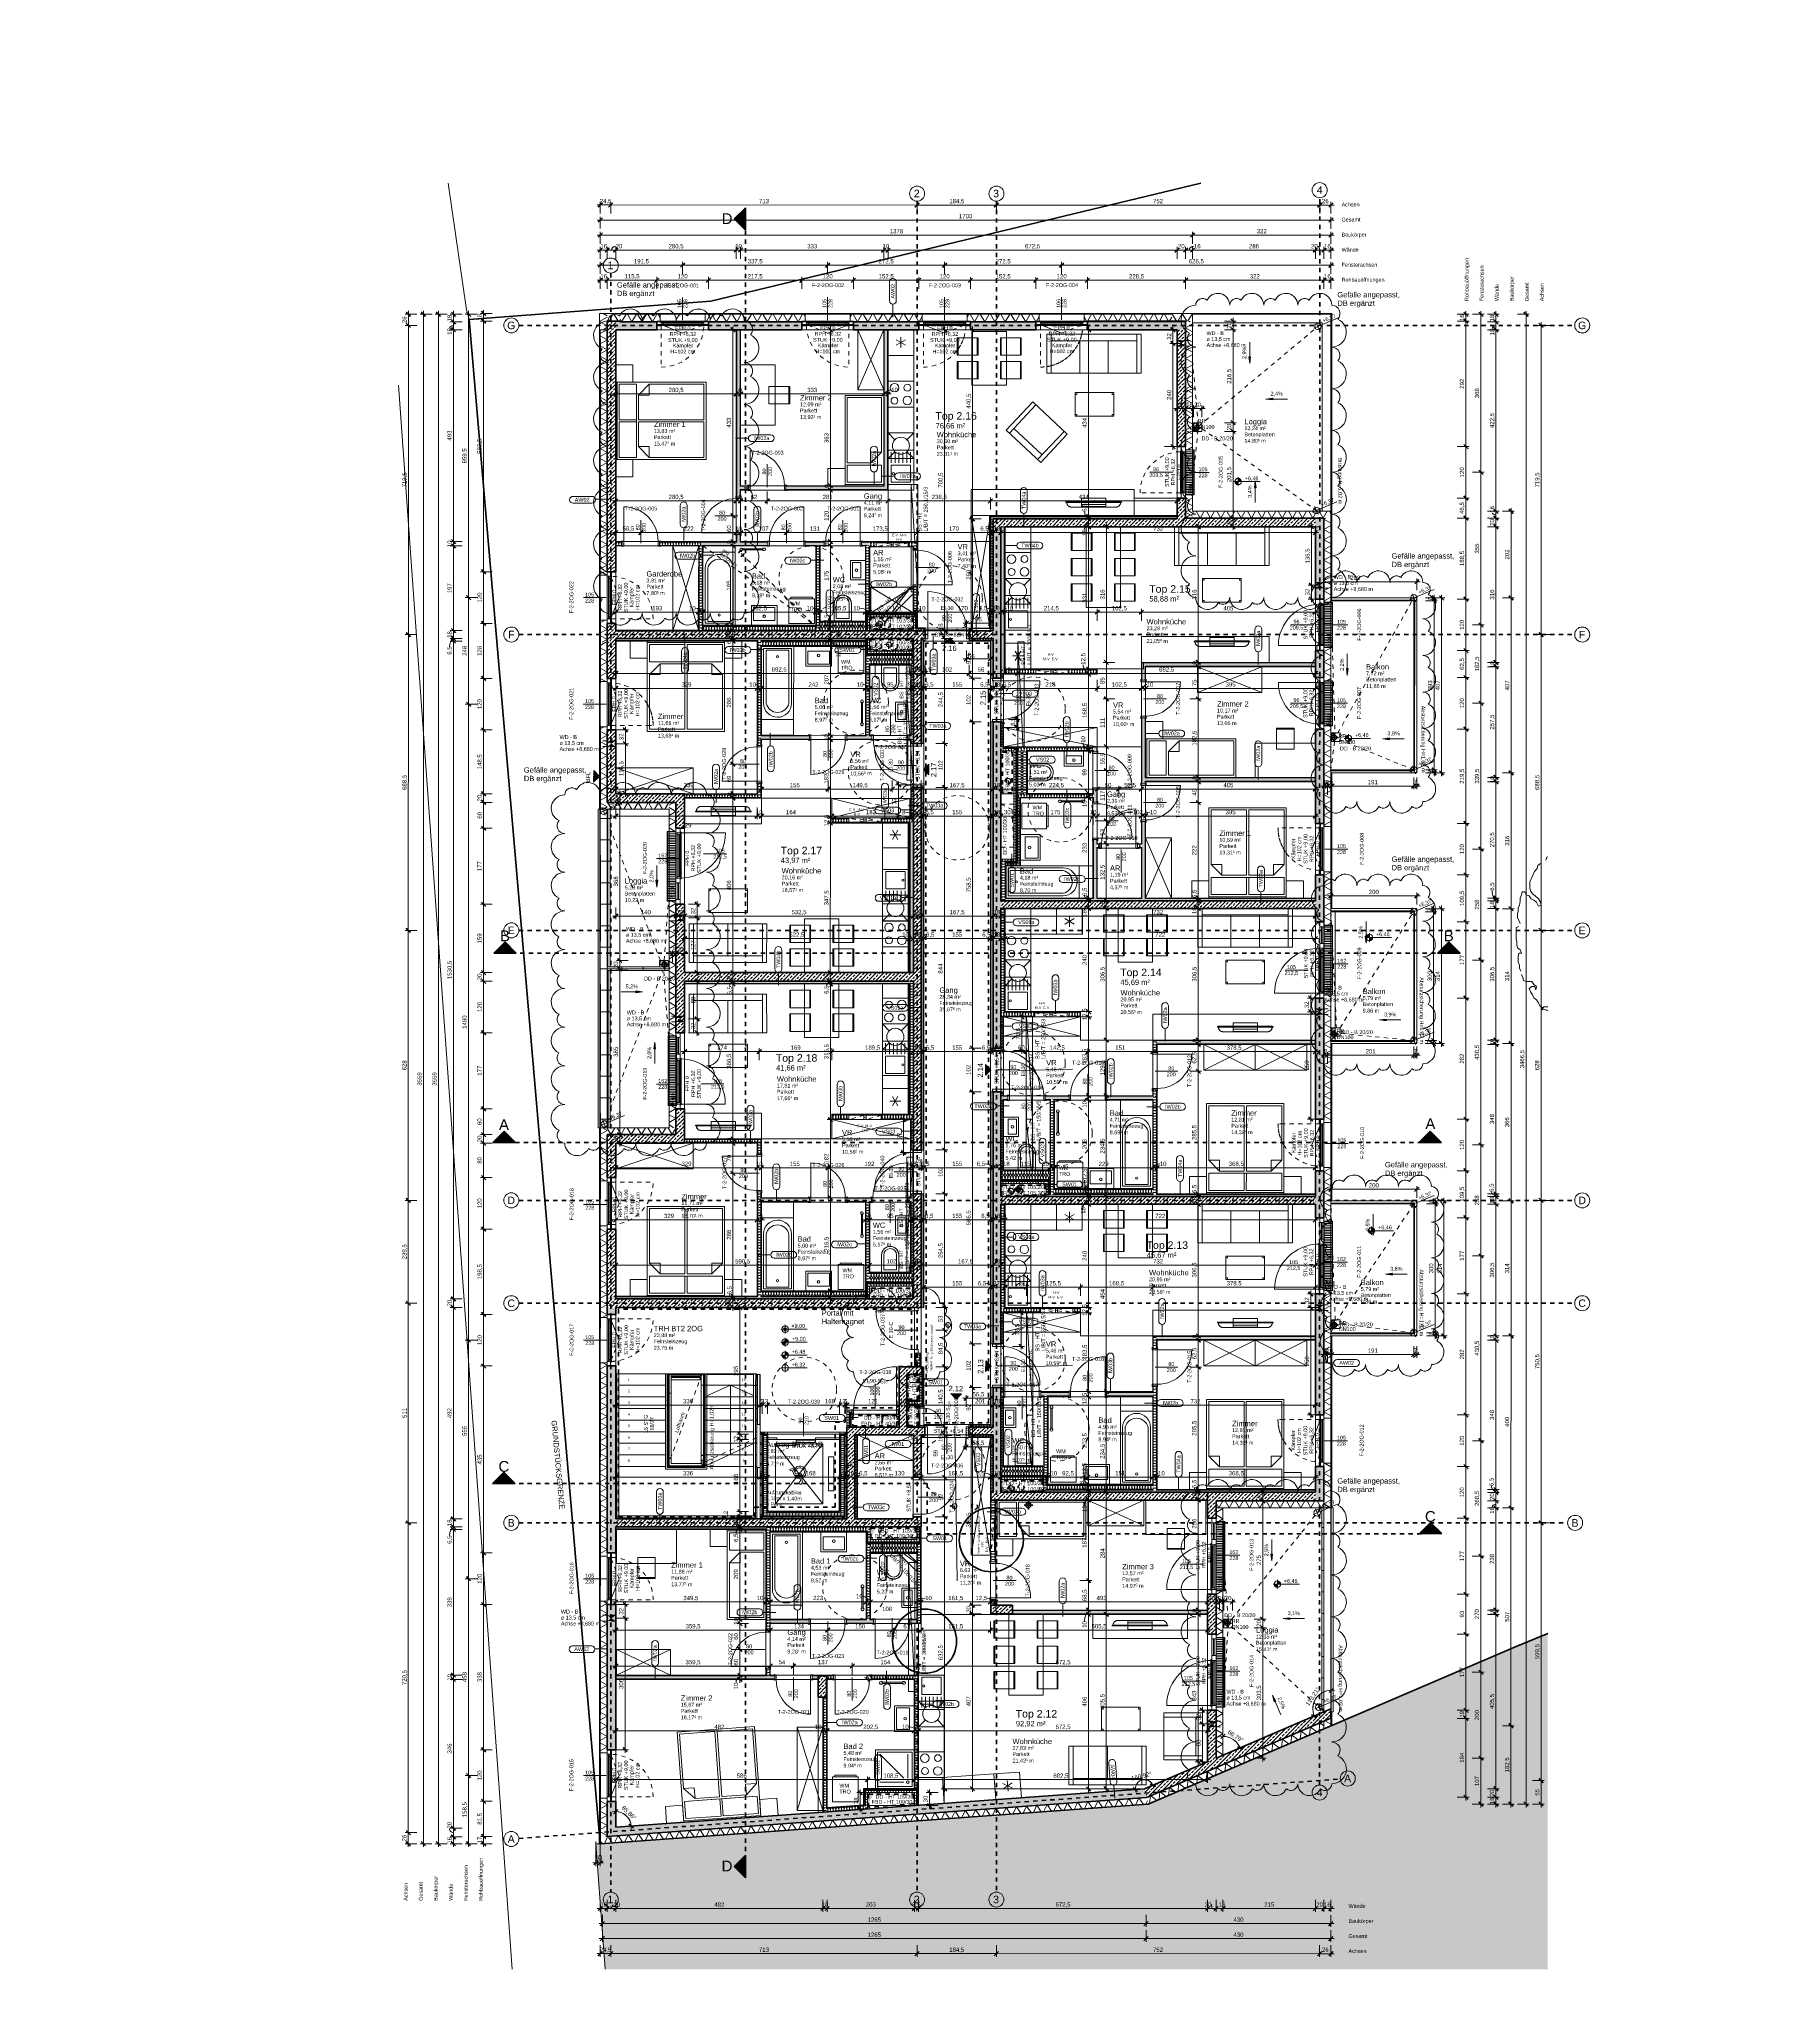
# Model space of a CAD drawing. Header units: metres. Extents: x -67.4 to -27.2, y 43.9 to 89.6.
import ezdxf

# ---------------------------------------------------------------- set-up
doc = ezdxf.new("R2010")
doc.units = ezdxf.units.M
for name, pattern in [('Achse', [0.009, 0.005, -0.002, 0, -0.002]), ('Strich Punkt', [0.015875, 0.00635, -0.004763, 0, -0.004763]), ('Strich Punkt Mittel', [0.015875, 0.00635, -0.004763, 0, -0.004763]), ('Strichpunkt', [0.01053, 0.005, -0.0025, 0.00053, -0.0025]), ('Verdeckt', [0.003, 0.002, -0.001]), ('Verdeckt Oben', [0.00225, 0.0015, -0.00075]), ('Verdeckt Unten', [0.005, 0.003, -0.002])]:
    doc.linetypes.add(name, pattern=pattern)
for name, color, linetype, lineweight in [('A-DETL-GENF_', 92, 'Continuous', 13), ('A-DETL-MBND', 5, 'Continuous', 5), ('A-FLOR-HRAL', 11, 'Continuous', 5), ('A-FLOR-OVHD', 1, 'Verdeckt Oben', 5), ('A-GLAZ', 151, 'Continuous', 18), ('A-GLAZ-IDEN_', 152, 'Continuous', 9), ('A_2D', 7, 'Continuous', 13), ('A_Baeume', 92, 'Continuous', 13), ('A_Bemassung-50_', 4, 'Continuous', 9), ('A_Bemassung_', 4, 'Continuous', 9), ('A_Beschriftung_', 7, 'Continuous', 9), ('A_Bodenschlitz', 7, 'Continuous', 5), ('A_Bodenschlitz_Projektion', 8, 'Verdeckt', 5), ('A_Brandabschnitte', 30, 'Verdeckt', 50), ('A_Decken', 8, 'Continuous', 13), ('A_Durchbruch', 7, 'Verdeckt', 5), ('A_Durchbruch_', 7, 'Continuous', 5), ('A_Durchbruch_Projektion', 8, 'Verdeckt', 5), ('A_Fenster', 7, 'Continuous', 13), ('A_Gelaender', 7, 'Continuous', 13), ('A_Grundstuecksgrenze', 5, 'Continuous', 70), ('A_Hilfe', 1, 'Continuous', 5), ('A_Kanal_RW', 150, 'Strich Punkt', 100), ('A_Kanal_SW', 34, 'Strich Punkt', 100), ('A_Moebel', 6, 'Continuous', 13), ('A_Raeume', 7, 'Continuous', 13), ('A_Raeume_', 7, 'Continuous', 5), ('A_Raeume_Beschriftung_', 7, 'Continuous', 9), ('A_Raster_', 1, 'Continuous', 9), ('A_Sanitaer', 3, 'Continuous', 13), ('A_Tueren', 31, 'Continuous', 13), ('A_Waende', 7, 'Continuous', 13), ('G-ANNO-DIMS_', 111, 'Continuous', 9), ('G-ANNO-REVC-IDEN_', 71, 'Continuous', 9), ('G-ANNO-REVC_', 71, 'Continuous', 9), ('G-ANNO-SYMB_', 111, 'Continuous', 9), ('M-EQPM', 50, 'Continuous', 5), ('M-EQPM-IDEN_', 50, 'Continuous', 9), ('P-PIPE', 3, 'Continuous', 5), ('P-PIPE-CNTR', 3, 'Continuous', 5), ('P-PIPE-IDEN_', 2, 'Continuous', 9), ('Q-SPCQ', 91, 'Continuous', 13), ('S-STRS', 31, 'Continuous', 13), ('S-STRS-ANNO_', 31, 'Continuous', 5), ('S-STRS-IDEN_', 31, 'Continuous', 9), ('S-STRS-MBND', 31, 'Verdeckt', 13), ('Text', 90, 'Continuous', 9)]:
    doc.layers.add(name, color=color, linetype=linetype, lineweight=lineweight)
doc.styles.add('Arial', font='arial.ttf', dxfattribs={"height": 0.059531})
doc.styles.add('Arial_1', font='arial.ttf', dxfattribs={"height": 0.175})
doc.styles.add('Arial_10', font='arial.ttf', dxfattribs={"height": 0.05})
doc.styles.add('Arial_2', font='arial.ttf', dxfattribs={"height": 0.09})
doc.styles.add('Arial_3', font='arial.ttf', dxfattribs={"height": 0.05849})
doc.styles.add('Arial_4', font='arial.ttf', dxfattribs={"height": 0.125})
doc.styles.add('Arial_5', font='arial.ttf', dxfattribs={"height": 0.1})
doc.styles.add('Arial_6', font='arial.ttf', dxfattribs={"height": 0.075})
doc.styles.add('Arial_7', font='arial.ttf', dxfattribs={"height": 0.06})
doc.styles.add('Arial_8', font='arial.ttf', dxfattribs={"height": 0.25})
doc.styles.add('Arial_9', font='arial.ttf', dxfattribs={"height": 0.0018})
doc.styles.add('Segoe UI Symbol', font='seguisym.ttf', dxfattribs={"height": 0.09})
doc.dimstyles.new('WGA-Bemaßung', dxfattribs={"dimscale": 0.3048, "dimtxt": 0.102026, "dimasz": 0.328084, "dimexe": 0.246063, "dimexo": 0.0625, "dimgap": 0.04101, "dimtad": 1, "dimdec": 1, "dimlfac": 100, "dimrnd": 0.5, "dimdsep": 46, "dimtxsty": 'Arial_5', "dimblk1": 'OBLIQUE', "dimblk2": 'OBLIQUE', "dimsah": 1, "dimcen": 0.09, "dimdle": 0.246063, "dimazin": 2, "dimtfac": 1, "dimtdec": 4, "dimtix": 1, "dimtmove": 0, "dimatfit": 3, "dimfxl": 0.656168, "dimfxlon": 1, "dimtvp": 1, "dimtolj": 1, "dimtzin": 0, "dimarcsym": 2})
doc.dimstyles.new('WGA-Bemaßung_1', dxfattribs={"dimscale": 0.3048, "dimtxt": 0.102026, "dimasz": 0.328084, "dimexe": 0.246063, "dimexo": 0.246063, "dimgap": 0.04101, "dimtad": 1, "dimdec": 1, "dimlfac": 100, "dimrnd": 0.1, "dimdsep": 46, "dimtxsty": 'Arial_5', "dimblk1": 'OBLIQUE', "dimblk2": 'OBLIQUE', "dimsah": 1, "dimcen": 0.09, "dimdle": 0.246063, "dimazin": 2, "dimtfac": 1, "dimtdec": 4, "dimtix": 1, "dimtmove": 0, "dimatfit": 3, "dimfxl": 1, "dimtvp": 1, "dimtolj": 1, "dimtzin": 0, "dimarcsym": 2})
doc.dimstyles.new('WGA-Bemaßung_2', dxfattribs={"dimscale": 0.3048, "dimtxt": 0.102026, "dimasz": 0.328084, "dimexe": 0.246063, "dimexo": 0.0625, "dimgap": 0.04101, "dimtad": 1, "dimdec": 1, "dimlfac": 100, "dimrnd": 0.5, "dimdsep": 46, "dimtxsty": 'Arial_5', "dimblk1": 'OBLIQUE', "dimblk2": 'OBLIQUE', "dimsah": 1, "dimcen": 0.09, "dimdle": 0.246063, "dimazin": 2, "dimtfac": 1, "dimtdec": 4, "dimtix": 1, "dimtmove": 2, "dimatfit": 3, "dimfxl": 0.656168, "dimfxlon": 1, "dimtvp": 1, "dimtolj": 1, "dimtzin": 0, "dimarcsym": 2})
doc.dimstyles.new('WGA-Bemaßung_3', dxfattribs={"dimscale": 0.3048, "dimtxt": 0.102026, "dimasz": 0.328084, "dimexe": 0.246063, "dimexo": 0.0625, "dimgap": 0.04101, "dimtad": 1, "dimdec": 1, "dimlfac": 100, "dimrnd": 0.5, "dimdsep": 46, "dimtxsty": 'Arial_5', "dimblk1": 'OBLIQUE', "dimblk2": 'OBLIQUE', "dimsah": 1, "dimcen": 0.09, "dimdle": 0.246063, "dimazin": 2, "dimtfac": 1, "dimtdec": 4, "dimtix": 1, "dimtmove": 1, "dimatfit": 3, "dimfxl": 0.656168, "dimfxlon": 1, "dimtvp": 1, "dimtolj": 1, "dimtzin": 0, "dimarcsym": 2})
doc.dimstyles.new('WGA-Bemaßung_4', dxfattribs={"dimscale": 0.3048, "dimtxt": 0.102026, "dimasz": 0.328084, "dimexe": 0.246063, "dimexo": 0.0625, "dimgap": 0.04101, "dimtad": 1, "dimdec": 1, "dimlfac": 100, "dimrnd": 0.5, "dimdsep": 46, "dimtxsty": 'Arial_5', "dimblk1": 'OBLIQUE', "dimblk2": 'OBLIQUE', "dimsah": 1, "dimcen": 0.09, "dimdle": 0.246063, "dimazin": 2, "dimtfac": 1, "dimtdec": 4, "dimtix": 1, "dimtmove": 0, "dimatfit": 3, "dimfxl": 0.656168, "dimfxlon": 1, "dimtvp": 1, "dimtolj": 1, "dimtzin": 0, "dimarcsym": 2})
doc.dimstyles.new('zulässige_Gebäudehöhe', dxfattribs={"dimscale": 0.3048, "dimtxt": 0.127532, "dimasz": 0.328084, "dimexe": 0.246063, "dimexo": 0.0625, "dimgap": 0.04101, "dimtad": 1, "dimdec": 1, "dimlfac": 100, "dimrnd": 0.1, "dimdsep": 46, "dimtxsty": 'Arial_4', "dimblk1": 'OBLIQUE', "dimblk2": 'OBLIQUE', "dimsah": 1, "dimcen": 0.09, "dimdle": 0.246063, "dimazin": 2, "dimtfac": 1, "dimtdec": 4, "dimtix": 1, "dimtmove": 0, "dimatfit": 3, "dimfxl": 1.64042, "dimfxlon": 1, "dimtvp": 1, "dimtolj": 1, "dimtzin": 0, "dimarcsym": 2})
pattern_1 = [(45, (0, 0), (-0.08980256, 0.08980256), []), (45, (0.0898, 0), (-0.08980256, 0.08980256), [0.0635, -0.03175])]
pattern_2 = [(0, (0, 0), (0, 0.05), []), (90, (0, 0), (-0.075, 0), [])]
pattern_3 = [(270, (0, 0.6096), (0.04, 0), [])]

# ---------------------------------------------------------------- blocks, each defined once
blk = doc.blocks.new('Geländer - Geländer-3409099-263_PP_02OG_BT2')
at = {"layer": 'A_Gelaender', "lineweight": 5}
for p, q in [((-4.996, 85.045), (-3.215, 84.302)), ((-3.215, 84.302), (-4.728, 80.675)), ((-3.188, 84.313), (-3.215, 84.302)), ((-4.728, 80.675), (-6.509, 81.418)), ((-4.717, 80.649), (-4.728, 80.675))]:
    blk.add_line(p, q, dxfattribs=at)
blk = doc.blocks.new('Typ des oberen Holms - Oberer Geländerholm_Innen_-3409107-263_PP_02OG_BT2')
at = {"layer": 'A_Gelaender', "lineweight": 5}
for p, q in [((-3.188, 84.313), (-4.988, 85.063)), ((-4.969, 85.11), (-4.968, 85.109)), ((-4.95, 85.102), (-3.123, 84.34)), ((-4.717, 80.649), (-3.188, 84.313)), ((-3.123, 84.34), (-4.69, 80.583)), ((-6.517, 81.399), (-4.717, 80.649)), ((-4.69, 80.583), (-6.536, 81.353))]:
    blk.add_line(p, q, dxfattribs=at)
blk = doc.blocks.new('Typ des oberen Holms - Oberer Geländerholm_Innen_-V1-263_PP_02OG_BT2')
at = {"layer": 'A_Gelaender', "lineweight": 5}
for p, q in [((-3.188, 84.313), (-4.988, 85.063)), ((-4.968, 85.109), (-4.969, 85.11)), ((-3.123, 84.34), (-4.95, 85.102)), ((-4.717, 80.649), (-3.188, 84.313)), ((-4.69, 80.583), (-3.123, 84.34)), ((-6.517, 81.399), (-4.717, 80.649)), ((-6.536, 81.353), (-4.69, 80.583))]:
    blk.add_line(p, q, dxfattribs=at)
blk = doc.blocks.new('Geländer - Geländer-3409122-263_PP_02OG_BT2')
at = {"layer": 'A_Gelaender', "lineweight": 5}
for p, q in [((-7.779, 78.372), (-5.998, 77.629)), ((-5.998, 77.629), (-7.153, 74.86)), ((-5.972, 77.64), (-5.998, 77.629)), ((-7.153, 74.86), (-8.934, 75.603)), ((-7.142, 74.834), (-7.153, 74.86))]:
    blk.add_line(p, q, dxfattribs=at)
blk = doc.blocks.new('Typ des oberen Holms - Oberer Geländerholm_Innen_-3409130-263_PP_02OG_BT2')
at = {"layer": 'A_Gelaender', "lineweight": 5}
for p, q in [((-5.972, 77.64), (-7.772, 78.391)), ((-7.752, 78.437), (-5.906, 77.667)), ((-7.142, 74.834), (-5.972, 77.64)), ((-5.906, 77.667), (-7.115, 74.769)), ((-7.115, 74.769), (-8.961, 75.539)), ((-8.942, 75.585), (-7.142, 74.834))]:
    blk.add_line(p, q, dxfattribs=at)
blk = doc.blocks.new('Typ des oberen Holms - Oberer Geländerholm_Innen_-V2-263_PP_02OG_BT2')
at = {"layer": 'A_Gelaender', "lineweight": 5}
for p, q in [((-5.972, 77.64), (-7.772, 78.391)), ((-5.906, 77.667), (-7.752, 78.437)), ((-7.142, 74.834), (-5.972, 77.64)), ((-7.115, 74.769), (-5.906, 77.667)), ((-8.961, 75.539), (-7.115, 74.769)), ((-8.942, 75.585), (-7.142, 74.834))]:
    blk.add_line(p, q, dxfattribs=at)
blk = doc.blocks.new('Geländer - Geländer-3409145-263_PP_02OG_BT2')
at = {"layer": 'A_Gelaender', "lineweight": 5}
for p, q in [((-10.397, 72.096), (-8.616, 71.353)), ((-8.616, 71.353), (-9.771, 68.585)), ((-8.59, 71.364), (-8.616, 71.353)), ((-9.771, 68.585), (-11.552, 69.327)), ((-9.76, 68.558), (-9.771, 68.585))]:
    blk.add_line(p, q, dxfattribs=at)
blk = doc.blocks.new('Typ des oberen Holms - Oberer Geländerholm_Innen_-3409153-263_PP_02OG_BT2')
at = {"layer": 'A_Gelaender', "lineweight": 5}
for p, q in [((-8.59, 71.364), (-10.389, 72.115)), ((-10.37, 72.161), (-8.524, 71.391)), ((-9.76, 68.558), (-8.59, 71.364)), ((-8.524, 71.391), (-9.733, 68.493)), ((-9.733, 68.493), (-11.579, 69.263)), ((-11.56, 69.309), (-9.76, 68.558))]:
    blk.add_line(p, q, dxfattribs=at)
blk = doc.blocks.new('Typ des oberen Holms - Oberer Geländerholm_Innen_-V3-263_PP_02OG_BT2')
at = {"layer": 'A_Gelaender', "lineweight": 5}
for p, q in [((-8.59, 71.364), (-10.389, 72.115)), ((-8.524, 71.391), (-10.37, 72.161)), ((-9.76, 68.558), (-8.59, 71.364)), ((-9.733, 68.493), (-8.524, 71.391)), ((-11.579, 69.263), (-9.733, 68.493)), ((-11.56, 69.309), (-9.76, 68.558))]:
    blk.add_line(p, q, dxfattribs=at)
blk = doc.blocks.new('Typ des oberen Holms - Oberer Geländerholm_Innen_-3409176-263_PP_02OG_BT2')
at = {"layer": 'A_Gelaender', "lineweight": 5}
for p, q in [((-15.114, 61.332), (-13.312, 65.652)), ((-13.266, 65.633), (-15.068, 61.313)), ((-15.068, 61.313), (-15.114, 61.332))]:
    blk.add_line(p, q, dxfattribs=at)
blk = doc.blocks.new('Typ des oberen Holms - Oberer Geländerholm_Innen_-V4-263_PP_02OG_BT2')
at = {"layer": 'A_Gelaender', "lineweight": 5}
for p, q in [((-15.114, 61.332), (-13.312, 65.652)), ((-15.068, 61.313), (-13.266, 65.633)), ((-15.114, 61.332), (-15.068, 61.313))]:
    blk.add_line(p, q, dxfattribs=at)
blk = doc.blocks.new('Sonder_Aufzug - Schacht_1920x1920_Kabine_1680x1680-11025376-263_PP_02OG_BT2')
at = {"layer": 'Q-SPCQ'}
for p, q in [((-0.01, -1.25), (-0.01, 0.15)), ((-0.01, 0.15), (1.09, 0.15)), ((-0.01, 0.15), (1.09, -1.25)), ((-0.01, -1.25), (1.09, 0.15)), ((1.09, 0.15), (1.09, -1.25)), ((-0.272, -0.157), (-0.142, -0.157)), ((-0.272, -0.943), (-0.272, -0.157)), ((-0.142, -0.943), (-0.142, -0.157)), ((0.471, -0.365), (0.485, -0.55)), ((0.514, -0.453), (0.508, -0.383)), ((0.63, -0.453), (0.514, -0.453)), ((0.63, -0.488), (0.63, -0.453)), ((0.46, -0.503), (0.457, -0.461)), ((0.485, -0.55), (0.622, -0.55)), ((0.518, -0.514), (0.516, -0.488)), ((0.516, -0.488), (0.63, -0.488)), ((0.646, -0.514), (0.518, -0.514)), ((0.622, -0.55), (0.677, -0.686)), ((0.645, -0.659), (0.624, -0.606)), ((0.697, -0.639), (0.646, -0.514)), ((0.677, -0.686), (0.756, -0.655)), ((0.745, -0.62), (0.697, -0.639)), ((0.756, -0.655), (0.745, -0.62)), ((-0.272, -0.943), (-0.142, -0.943)), ((0.604, -1.25), (-0.01, -1.25)), ((1.054, -1.25), (0.604, -1.25)), ((1.09, -1.25), (1.054, -1.25))]:
    blk.add_line(p, q, dxfattribs=at)
for centre, radius, start, end in [((0.502, -0.347), 0.0367, 279.5296, 210.6777), ((0.52, -0.589), 0.143, 116.094, 331.0081), ((0.52, -0.589), 0.105, 124.6842, 350.9794)]:
    blk.add_arc(centre, radius, start, end, dxfattribs=at)
blk = doc.blocks.new('Tuer_S1_Aufzug_Teleskop1 - RB_1680x2220-11029026-263_PP_02OG_BT2')
at = {"layer": 'A_Tueren', "lineweight": 5}
for p, q in [((-0.28, 0.06), (-0.84, 0.06)), ((-0.84, 0.06), (-0.84, 0.025)), ((-0.84, 0.025), (-0.28, 0.025)), ((-0.28, 0.13), (0.17, 0.13)), ((-0.28, 0.08), (-0.28, 0.13)), ((-0.28, 0.13), (-0.28, 0.08)), ((0.17, 0.13), (-0.28, 0.13)), ((0.17, 0.08), (-0.28, 0.08)), ((-0.28, 0.08), (0.17, 0.08)), ((-0.28, 0.025), (-0.28, 0.06)), ((0.17, 0.2), (0.62, 0.2)), ((0.17, 0.15), (0.17, 0.2)), ((0.17, 0.2), (0.17, 0.15)), ((0.62, 0.2), (0.17, 0.2)), ((0.62, 0.15), (0.17, 0.15)), ((0.17, 0.15), (0.62, 0.15)), ((0.17, 0.13), (0.17, 0.08)), ((0.17, 0.08), (0.17, 0.13)), ((0.62, 0.2), (0.62, 0.15)), ((0.62, 0.15), (0.62, 0.2)), ((0.84, 0.06), (0.62, 0.06)), ((0.62, 0.06), (0.62, 0.025)), ((0.62, 0.025), (0.84, 0.025)), ((0.84, 0.025), (0.84, 0.06))]:
    blk.add_line(p, q, dxfattribs=at)
at = {"layer": 'A_Tueren'}
blk.add_line((-0.608, 0.06), (0.608, 0.06), dxfattribs=at)
blk = doc.blocks.new('Typ des oberen Holms - Oberer Geländerholm_Innen_-3970991-263_PP_02OG_BT2')
at = {"layer": 'A_Gelaender', "lineweight": 5}
for p, q in [((-23.799, 83.66), (-22.386, 87.047)), ((-22.34, 87.027), (-23.752, 83.64)), ((-25.238, 80.208), (-23.829, 83.586)), ((-23.783, 83.566), (-25.192, 80.188))]:
    blk.add_line(p, q, dxfattribs=at)
blk = doc.blocks.new('Typ des oberen Holms - Oberer Geländerholm_Innen_-V6-263_PP_02OG_BT2')
at = {"layer": 'A_Gelaender', "lineweight": 5}
for p, q in [((-23.799, 83.66), (-22.386, 87.047)), ((-23.752, 83.64), (-22.34, 87.027)), ((-25.238, 80.208), (-23.829, 83.586)), ((-25.192, 80.188), (-23.783, 83.566))]:
    blk.add_line(p, q, dxfattribs=at)
blk = doc.blocks.new('UZ_D1 - SL_0800x2000_Zimmertür_Stahlzarge_GK-7175508-263_PP_02OG_BT2')
at = {"layer": 'A_Tueren', "lineweight": 5}
for p, q in [((-0.4, 0.06), (-0.46, 0.06)), ((-0.4, -0.06), (-0.4, 0.06)), ((0.4, 0.06), (0.46, 0.06)), ((0.4, -0.06), (0.4, 0.06)), ((-0.46, -0.06), (-0.4, -0.06)), ((0.46, -0.06), (0.4, -0.06)), ((0.4, -0.06), (0.4, -0.86))]:
    blk.add_line(p, q, dxfattribs=at)
blk.add_arc((0.4, -0.06), 0.8, 180, 270, dxfattribs=at)
blk = doc.blocks.new('UZ_D1 - SL_0800x2000_Zimmertür_Stahlzarge_GK-7175309-263_PP_02OG_BT2')
at = {"layer": 'A_Tueren', "lineweight": 5}
for p, q in [((-0.4, 0.06), (-0.46, 0.06)), ((-0.4, -0.06), (-0.4, 0.06)), ((0.4, 0.06), (0.46, 0.06)), ((0.4, -0.06), (0.4, 0.06)), ((-0.46, -0.06), (-0.4, -0.06)), ((0.46, -0.06), (0.4, -0.06)), ((0.4, -0.06), (0.4, -0.86))]:
    blk.add_line(p, q, dxfattribs=at)
blk.add_arc((0.4, -0.06), 0.8, 180, 270, dxfattribs=at)
blk = doc.blocks.new('UZ_D1 - SL_0800x2000_Zimmertür_Stahlzarge_GK-7175609-263_PP_02OG_BT2')
at = {"layer": 'A_Tueren', "lineweight": 5}
for p, q in [((0.4, 0.06), (0.4, 0.86)), ((-0.46, 0.06), (-0.4, 0.06)), ((-0.4, 0.06), (-0.4, -0.06)), ((0.4, 0.06), (0.4, -0.06)), ((0.46, 0.06), (0.4, 0.06)), ((-0.4, -0.06), (-0.46, -0.06)), ((0.4, -0.06), (0.46, -0.06))]:
    blk.add_line(p, q, dxfattribs=at)
blk.add_arc((0.4, 0.06), 0.8, 90, 180, dxfattribs=at)
blk = doc.blocks.new('Moeb_Esstisch_rechteckig_bear - 125 x 80-5339301-263_PP_02OG_BT2')
at = {"layer": 'A_Moebel', "color": 8}
for p, q in [((-1.419, 0.745), (-1.439, 0.745)), ((-1.439, 0.745), (-1.439, 0.742)), ((-1.439, 0.742), (-1.439, 0.4)), ((-1.439, 0.742), (-1.439, 0.723)), ((-1.439, 0.742), (-1.439, 0.691)), ((-1.439, 0.725), (-1.438, 0.725)), ((-1.439, 0.672), (-1.439, 0.723)), ((-1.439, 0.691), (-1.439, 0.687)), ((-1.439, 0.687), (-1.439, 0.678)), ((-1.439, 0.678), (-1.439, 0.666)), ((-1.439, 0.619), (-1.439, 0.672)), ((-1.439, 0.666), (-1.439, 0.652)), ((-1.439, 0.652), (-1.439, 0.635)), ((-1.439, 0.635), (-1.439, 0.618)), ((-1.439, 0.4), (-1.439, 0.619)), ((-1.439, 0.618), (-1.439, 0.4)), ((-1.438, 0.725), (-1.437, 0.725)), ((-1.436, 0.725), (-1.433, 0.725)), ((-1.433, 0.725), (-1.429, 0.725)), ((-1.429, 0.725), (-1.424, 0.725)), ((-1.424, 0.725), (-1.419, 0.725)), ((-1.054, 0.745), (-1.419, 0.745)), ((-1.419, 0.745), (-1.054, 0.745)), ((-1.419, 0.725), (-1.054, 0.725)), ((-1.419, 0.725), (-1.054, 0.725)), ((-1.034, 0.745), (-1.054, 0.745)), ((-1.054, 0.725), (-1.049, 0.725)), ((-1.049, 0.725), (-1.044, 0.725)), ((-1.044, 0.725), (-1.04, 0.725)), ((-1.04, 0.725), (-1.037, 0.725)), ((-1.037, 0.725), (-1.035, 0.725)), ((-1.035, 0.725), (-1.034, 0.725)), ((-1.034, 0.742), (-1.034, 0.745)), ((-1.034, 0.4), (-1.034, 0.742)), ((-1.034, 0.723), (-1.034, 0.742)), ((-1.034, 0.691), (-1.034, 0.742)), ((-1.034, 0.723), (-1.034, 0.672)), ((-1.034, 0.687), (-1.034, 0.691)), ((-1.034, 0.678), (-1.034, 0.687)), ((-1.034, 0.666), (-1.034, 0.678)), ((-1.034, 0.672), (-1.034, 0.619)), ((-1.034, 0.652), (-1.034, 0.666)), ((-1.034, 0.635), (-1.034, 0.652)), ((-1.034, 0.618), (-1.034, 0.635)), ((-1.034, 0.619), (-1.034, 0.4)), ((-1.034, 0.4), (-1.034, 0.618)), ((-0.869, 0.745), (-0.889, 0.745)), ((-0.889, 0.745), (-0.889, 0.742)), ((-0.889, 0.742), (-0.889, 0.4)), ((-0.889, 0.742), (-0.889, 0.723)), ((-0.889, 0.742), (-0.889, 0.691)), ((-0.889, 0.725), (-0.888, 0.725)), ((-0.889, 0.672), (-0.889, 0.723)), ((-0.889, 0.691), (-0.889, 0.687)), ((-0.889, 0.687), (-0.889, 0.678)), ((-0.889, 0.678), (-0.889, 0.666)), ((-0.889, 0.619), (-0.889, 0.672)), ((-0.889, 0.666), (-0.889, 0.652)), ((-0.889, 0.652), (-0.889, 0.635)), ((-0.889, 0.635), (-0.889, 0.618)), ((-0.889, 0.4), (-0.889, 0.619)), ((-0.889, 0.618), (-0.889, 0.4)), ((-0.888, 0.725), (-0.887, 0.725)), ((-0.886, 0.725), (-0.883, 0.725)), ((-0.883, 0.725), (-0.879, 0.725)), ((-0.879, 0.725), (-0.874, 0.725)), ((-0.874, 0.725), (-0.869, 0.725)), ((-0.504, 0.745), (-0.869, 0.745)), ((-0.869, 0.745), (-0.504, 0.745)), ((-0.869, 0.725), (-0.504, 0.725)), ((-0.869, 0.725), (-0.504, 0.725)), ((-0.484, 0.745), (-0.504, 0.745)), ((-0.504, 0.725), (-0.499, 0.725)), ((-0.499, 0.725), (-0.494, 0.725)), ((-0.494, 0.725), (-0.49, 0.725)), ((-0.49, 0.725), (-0.487, 0.725)), ((-0.487, 0.725), (-0.485, 0.725)), ((-0.485, 0.725), (-0.484, 0.725)), ((-0.484, 0.742), (-0.484, 0.745)), ((-0.484, 0.4), (-0.484, 0.742)), ((-0.484, 0.723), (-0.484, 0.742)), ((-0.484, 0.691), (-0.484, 0.742)), ((-0.484, 0.723), (-0.484, 0.672)), ((-0.484, 0.687), (-0.484, 0.691)), ((-0.484, 0.678), (-0.484, 0.687)), ((-0.484, 0.666), (-0.484, 0.678)), ((-0.484, 0.672), (-0.484, 0.619)), ((-0.484, 0.652), (-0.484, 0.666)), ((-0.484, 0.635), (-0.484, 0.652)), ((-0.484, 0.618), (-0.484, 0.635)), ((-0.484, 0.619), (-0.484, 0.4)), ((-0.484, 0.4), (-0.484, 0.618)), ((-1.587, 0.4), (-0.337, 0.4)), ((-1.587, -0.4), (-1.587, 0.4)), ((-1.587, 0.4), (-0.337, 0.4)), ((-1.587, -0.4), (-1.587, 0.4)), ((-1.439, 0.4), (-1.439, 0.26)), ((-1.439, 0.4), (-1.439, 0.322)), ((-1.439, 0.323), (-1.439, 0.4)), ((-1.439, 0.323), (-1.439, 0.28)), ((-1.439, 0.312), (-1.439, 0.322)), ((-1.439, 0.302), (-1.439, 0.312)), ((-1.439, 0.293), (-1.439, 0.302)), ((-1.439, 0.286), (-1.439, 0.293)), ((-1.439, 0.28), (-1.439, 0.286)), ((-1.439, 0.28), (-1.439, 0.26)), ((-1.439, 0.28), (-1.439, 0.27)), ((-1.439, 0.28), (-1.034, 0.28)), ((-1.439, 0.27), (-1.439, 0.26)), ((-1.439, 0.26), (-1.034, 0.26)), ((-1.439, 0.26), (-1.034, 0.26)), ((-1.034, 0.26), (-1.034, 0.4)), ((-1.034, 0.4), (-1.034, 0.323)), ((-1.034, 0.322), (-1.034, 0.4)), ((-1.034, 0.308), (-1.034, 0.323)), ((-1.034, 0.322), (-1.034, 0.312)), ((-1.034, 0.312), (-1.034, 0.302)), ((-1.034, 0.293), (-1.034, 0.308)), ((-1.034, 0.302), (-1.034, 0.293)), ((-1.034, 0.28), (-1.034, 0.293)), ((-1.034, 0.293), (-1.034, 0.286)), ((-1.034, 0.286), (-1.034, 0.282)), ((-1.034, 0.282), (-1.034, 0.28)), ((-1.034, 0.27), (-1.034, 0.28)), ((-1.034, 0.26), (-1.034, 0.28)), ((-1.034, 0.263), (-1.034, 0.27)), ((-1.034, 0.26), (-1.034, 0.263)), ((-0.889, 0.4), (-0.889, 0.26)), ((-0.889, 0.4), (-0.889, 0.322)), ((-0.889, 0.323), (-0.889, 0.4)), ((-0.889, 0.323), (-0.889, 0.308)), ((-0.889, 0.312), (-0.889, 0.322)), ((-0.889, 0.302), (-0.889, 0.312)), ((-0.889, 0.308), (-0.889, 0.293)), ((-0.889, 0.293), (-0.889, 0.302)), ((-0.889, 0.286), (-0.889, 0.293)), ((-0.889, 0.293), (-0.889, 0.28)), ((-0.889, 0.282), (-0.889, 0.286)), ((-0.889, 0.28), (-0.889, 0.282)), ((-0.889, 0.28), (-0.889, 0.26)), ((-0.889, 0.28), (-0.889, 0.27)), ((-0.889, 0.28), (-0.484, 0.28)), ((-0.889, 0.27), (-0.889, 0.263)), ((-0.889, 0.263), (-0.889, 0.26)), ((-0.889, 0.26), (-0.484, 0.26)), ((-0.889, 0.26), (-0.484, 0.26)), ((-0.484, 0.26), (-0.484, 0.4)), ((-0.484, 0.4), (-0.484, 0.323)), ((-0.484, 0.322), (-0.484, 0.4)), ((-0.484, 0.308), (-0.484, 0.323)), ((-0.484, 0.322), (-0.484, 0.312)), ((-0.484, 0.312), (-0.484, 0.293)), ((-0.484, 0.293), (-0.484, 0.308)), ((-0.484, 0.28), (-0.484, 0.293)), ((-0.484, 0.293), (-0.484, 0.28)), ((-0.484, 0.27), (-0.484, 0.28)), ((-0.484, 0.26), (-0.484, 0.28)), ((-0.484, 0.263), (-0.484, 0.27)), ((-0.484, 0.26), (-0.484, 0.263)), ((-0.337, 0.4), (-0.337, -0.4)), ((-0.337, 0.4), (-0.337, -0.4)), ((-0.337, -0.4), (-1.587, -0.4)), ((-0.337, -0.4), (-1.587, -0.4)), ((-1.439, -0.26), (-1.034, -0.26)), ((-1.439, -0.4), (-1.439, -0.26)), ((-1.439, -0.26), (-1.439, -0.263)), ((-1.439, -0.26), (-1.439, -0.28)), ((-1.034, -0.26), (-1.439, -0.26)), ((-1.439, -0.263), (-1.439, -0.27)), ((-1.439, -0.27), (-1.439, -0.28)), ((-1.439, -0.28), (-1.439, -0.293)), ((-1.439, -0.282), (-1.439, -0.28)), ((-1.034, -0.28), (-1.439, -0.28)), ((-1.439, -0.286), (-1.439, -0.282)), ((-1.439, -0.293), (-1.439, -0.286)), ((-1.439, -0.293), (-1.439, -0.308)), ((-1.439, -0.302), (-1.439, -0.293)), ((-1.439, -0.312), (-1.439, -0.302)), ((-1.439, -0.308), (-1.439, -0.323)), ((-1.439, -0.322), (-1.439, -0.312)), ((-1.439, -0.322), (-1.439, -0.4)), ((-1.439, -0.4), (-1.439, -0.323)), ((-1.439, -0.742), (-1.439, -0.4)), ((-1.439, -0.619), (-1.439, -0.4)), ((-1.439, -0.4), (-1.439, -0.618)), ((-1.034, -0.26), (-1.034, -0.4)), ((-1.034, -0.28), (-1.034, -0.26)), ((-1.034, -0.263), (-1.034, -0.26)), ((-1.034, -0.27), (-1.034, -0.263)), ((-1.034, -0.28), (-1.034, -0.27)), ((-1.034, -0.28), (-1.034, -0.282)), ((-1.034, -0.293), (-1.034, -0.28)), ((-1.034, -0.282), (-1.034, -0.293)), ((-1.034, -0.293), (-1.034, -0.302)), ((-1.034, -0.308), (-1.034, -0.293)), ((-1.034, -0.302), (-1.034, -0.312)), ((-1.034, -0.323), (-1.034, -0.308)), ((-1.034, -0.312), (-1.034, -0.322)), ((-1.034, -0.4), (-1.034, -0.322)), ((-1.034, -0.323), (-1.034, -0.4)), ((-1.034, -0.4), (-1.034, -0.742)), ((-1.034, -0.618), (-1.034, -0.4)), ((-1.034, -0.4), (-1.034, -0.619)), ((-0.889, -0.26), (-0.484, -0.26)), ((-0.889, -0.4), (-0.889, -0.26)), ((-0.889, -0.26), (-0.889, -0.263)), ((-0.889, -0.26), (-0.889, -0.28)), ((-0.484, -0.26), (-0.889, -0.26)), ((-0.889, -0.263), (-0.889, -0.27)), ((-0.889, -0.27), (-0.889, -0.28)), ((-0.889, -0.28), (-0.889, -0.293)), ((-0.889, -0.282), (-0.889, -0.28)), ((-0.484, -0.28), (-0.889, -0.28)), ((-0.889, -0.286), (-0.889, -0.282)), ((-0.889, -0.293), (-0.889, -0.286)), ((-0.889, -0.293), (-0.889, -0.308)), ((-0.889, -0.302), (-0.889, -0.293)), ((-0.889, -0.322), (-0.889, -0.302)), ((-0.889, -0.308), (-0.889, -0.323)), ((-0.889, -0.322), (-0.889, -0.4)), ((-0.889, -0.4), (-0.889, -0.323)), ((-0.889, -0.742), (-0.889, -0.4)), ((-0.889, -0.619), (-0.889, -0.4)), ((-0.889, -0.4), (-0.889, -0.618)), ((-0.484, -0.26), (-0.484, -0.4)), ((-0.484, -0.28), (-0.484, -0.26)), ((-0.484, -0.263), (-0.484, -0.26)), ((-0.484, -0.27), (-0.484, -0.263)), ((-0.484, -0.28), (-0.484, -0.27)), ((-0.484, -0.28), (-0.484, -0.282)), ((-0.484, -0.293), (-0.484, -0.28)), ((-0.484, -0.282), (-0.484, -0.293)), ((-0.484, -0.293), (-0.484, -0.302)), ((-0.484, -0.308), (-0.484, -0.293)), ((-0.484, -0.302), (-0.484, -0.322)), ((-0.484, -0.323), (-0.484, -0.308)), ((-0.484, -0.4), (-0.484, -0.322)), ((-0.484, -0.323), (-0.484, -0.4)), ((-0.484, -0.4), (-0.484, -0.742)), ((-0.484, -0.618), (-0.484, -0.4)), ((-0.484, -0.4), (-0.484, -0.619)), ((-1.439, -0.618), (-1.439, -0.635)), ((-1.439, -0.672), (-1.439, -0.619)), ((-1.439, -0.635), (-1.439, -0.652)), ((-1.439, -0.652), (-1.439, -0.666)), ((-1.439, -0.666), (-1.439, -0.678)), ((-1.439, -0.723), (-1.439, -0.672)), ((-1.439, -0.678), (-1.439, -0.687)), ((-1.439, -0.687), (-1.439, -0.691)), ((-1.439, -0.691), (-1.439, -0.742)), ((-1.439, -0.723), (-1.439, -0.742)), ((-1.439, -0.725), (-1.438, -0.725)), ((-1.439, -0.745), (-1.439, -0.742)), ((-1.419, -0.745), (-1.439, -0.745)), ((-1.438, -0.725), (-1.437, -0.725)), ((-1.436, -0.725), (-1.433, -0.725)), ((-1.433, -0.725), (-1.429, -0.725)), ((-1.429, -0.725), (-1.424, -0.725)), ((-1.424, -0.725), (-1.419, -0.725)), ((-1.419, -0.725), (-1.054, -0.725)), ((-1.054, -0.725), (-1.419, -0.725)), ((-1.054, -0.745), (-1.419, -0.745)), ((-1.054, -0.745), (-1.419, -0.745)), ((-1.054, -0.725), (-1.049, -0.725)), ((-1.034, -0.745), (-1.054, -0.745)), ((-1.049, -0.725), (-1.044, -0.725)), ((-1.044, -0.725), (-1.04, -0.725)), ((-1.04, -0.725), (-1.037, -0.725)), ((-1.037, -0.725), (-1.035, -0.725)), ((-1.035, -0.725), (-1.034, -0.725)), ((-1.034, -0.635), (-1.034, -0.618)), ((-1.034, -0.619), (-1.034, -0.672)), ((-1.034, -0.652), (-1.034, -0.635)), ((-1.034, -0.666), (-1.034, -0.652)), ((-1.034, -0.678), (-1.034, -0.666)), ((-1.034, -0.672), (-1.034, -0.723)), ((-1.034, -0.687), (-1.034, -0.678)), ((-1.034, -0.691), (-1.034, -0.687)), ((-1.034, -0.742), (-1.034, -0.691)), ((-1.034, -0.742), (-1.034, -0.723)), ((-1.034, -0.742), (-1.034, -0.745)), ((-0.889, -0.618), (-0.889, -0.635)), ((-0.889, -0.672), (-0.889, -0.619)), ((-0.889, -0.635), (-0.889, -0.652)), ((-0.889, -0.652), (-0.889, -0.666)), ((-0.889, -0.666), (-0.889, -0.678)), ((-0.889, -0.723), (-0.889, -0.672)), ((-0.889, -0.678), (-0.889, -0.687)), ((-0.889, -0.687), (-0.889, -0.691)), ((-0.889, -0.691), (-0.889, -0.742)), ((-0.889, -0.723), (-0.889, -0.742)), ((-0.889, -0.725), (-0.888, -0.725)), ((-0.889, -0.745), (-0.889, -0.742)), ((-0.869, -0.745), (-0.889, -0.745)), ((-0.888, -0.725), (-0.887, -0.725)), ((-0.886, -0.725), (-0.883, -0.725)), ((-0.883, -0.725), (-0.879, -0.725)), ((-0.879, -0.725), (-0.874, -0.725)), ((-0.874, -0.725), (-0.869, -0.725)), ((-0.869, -0.725), (-0.504, -0.725)), ((-0.504, -0.725), (-0.869, -0.725)), ((-0.504, -0.745), (-0.869, -0.745)), ((-0.504, -0.745), (-0.869, -0.745)), ((-0.504, -0.725), (-0.499, -0.725)), ((-0.484, -0.745), (-0.504, -0.745)), ((-0.499, -0.725), (-0.494, -0.725)), ((-0.494, -0.725), (-0.49, -0.725)), ((-0.49, -0.725), (-0.487, -0.725)), ((-0.487, -0.725), (-0.485, -0.725)), ((-0.485, -0.725), (-0.484, -0.725)), ((-0.484, -0.635), (-0.484, -0.618)), ((-0.484, -0.619), (-0.484, -0.672)), ((-0.484, -0.652), (-0.484, -0.635)), ((-0.484, -0.666), (-0.484, -0.652)), ((-0.484, -0.678), (-0.484, -0.666)), ((-0.484, -0.672), (-0.484, -0.723)), ((-0.484, -0.687), (-0.484, -0.678)), ((-0.484, -0.691), (-0.484, -0.687)), ((-0.484, -0.742), (-0.484, -0.691)), ((-0.484, -0.742), (-0.484, -0.723)), ((-0.484, -0.742), (-0.484, -0.745))]:
    blk.add_line(p, q, dxfattribs=at)
for centre, major_axis, start_param, end_param in [((-1.419, 0.742), (-0.02, 0), 4.712389, 6.283185), ((-1.419, 0.723), (-0.02, 0), 4.712389, 6.283185), ((-1.054, 0.742), (-0.02, 0), 3.141593, 4.712389), ((-1.054, 0.723), (0.02, 0), 0, 1.570796), ((-0.869, 0.742), (0.02, 0), 1.570796, 3.141593), ((-0.869, 0.723), (-0.02, 0), 4.712389, 6.283185), ((-0.504, 0.742), (0.02, 0), 0, 1.570796), ((-0.504, 0.723), (0.02, 0), 0, 1.570796), ((-1.419, -0.723), (0.02, 0), 3.141593, 4.712389), ((-1.419, -0.742), (0.02, 0), 3.141593, 4.712389), ((-1.054, -0.723), (-0.02, 0), 1.570796, 3.141593), ((-1.054, -0.742), (0.02, 0), 4.712389, 6.283185), ((-0.869, -0.723), (-0.02, 0), 0, 1.570796), ((-0.869, -0.742), (0.02, 0), 3.141593, 4.712389), ((-0.504, -0.723), (0.02, 0), 4.712389, 6.283185), ((-0.504, -0.742), (-0.02, 0), 1.570796, 3.141593)]:
    blk.add_ellipse(centre, major_axis=major_axis, ratio=0.147809, start_param=start_param, end_param=end_param, dxfattribs=at)
blk = doc.blocks.new('Moeb_Sofa - Sofa 180x90-4296491-263_PP_02OG_BT2')
at = {"layer": 'A_Moebel', "color": 8}
for p, q in [((-0.9, 0.45), (0.9, 0.45)), ((-0.9, -0.45), (-0.9, 0.45)), ((-0.8, -0.45), (-0.8, 0.45)), ((0, -0.3), (0, 0.45)), ((0.8, -0.45), (0.8, 0.45)), ((0.9, 0.45), (0.9, -0.45)), ((0.9, -0.45), (-0.9, -0.45)), ((-0.8, -0.3), (0.8, -0.3))]:
    blk.add_line(p, q, dxfattribs=at)
blk = doc.blocks.new('Moeb_Schrank - Schrank_2m_60cm-3841141-263_PP_02OG_BT2')
at = {"layer": 'A_Moebel', "color": 8}
for p, q in [((0, 0), (1.8, -0.6)), ((0, -0.6), (1.8, 0)), ((1.8, 0), (0, 0)), ((0, 0), (0, -0.6)), ((0, -0.6), (0, 0)), ((0, 0), (0.399, 0)), ((0.399, 0), (1.799, 0)), ((1.8, -0.6), (1.8, 0)), ((0, -0.6), (1.8, -0.6)), ((1.799, -0.6), (0, -0.6))]:
    blk.add_line(p, q, dxfattribs=at)
blk = doc.blocks.new('Moeb_Bett - Doppelbett 180x210-3788404-263_PP_02OG_BT2')
at = {"layer": 'A_Moebel', "color": 8}
for p, q in [((-0.9, 1.05), (0.9, 1.05)), ((-0.9, -1.05), (-0.9, 1.05)), ((-0.025, 1), (-0.85, 1)), ((-0.85, 1), (-0.85, -0.27)), ((-0.025, -0.52), (-0.025, 1)), ((0.85, 1), (0.025, 1)), ((0.025, 1), (0.025, -0.52)), ((0.85, -0.27), (0.85, 1)), ((0.9, 1.05), (0.9, -1.05)), ((-0.6, -0.27), (-0.85, -0.27)), ((-0.85, -0.27), (-0.6, -0.52)), ((-0.6, -0.52), (-0.6, -0.27)), ((0.6, -0.27), (0.85, -0.27)), ((0.6, -0.52), (0.6, -0.27)), ((0.85, -0.27), (0.6, -0.52)), ((-0.9, -0.65), (-1.3, -0.65)), ((-1.3, -0.65), (-1.3, -1.05)), ((-1.3, -1.05), (-1.3, -0.65)), ((-1.3, -0.65), (-0.9, -0.65)), ((-0.9, -1.05), (-0.9, -0.65)), ((-0.9, -0.65), (-0.9, -1.05)), ((-0.025, -0.57), (-0.85, -0.57)), ((-0.85, -0.57), (-0.85, -0.97)), ((-0.85, -0.57), (0.85, -0.57)), ((-0.6, -0.52), (-0.025, -0.52)), ((-0.025, -0.97), (-0.025, -0.57)), ((0.025, -0.52), (0.6, -0.52)), ((0.85, -0.57), (0.025, -0.57)), ((0.025, -0.57), (0.025, -0.97)), ((0.85, -0.97), (0.85, -0.57)), ((1.3, -0.65), (0.9, -0.65)), ((0.9, -0.65), (0.9, -1.05)), ((0.9, -1.05), (0.9, -0.65)), ((0.9, -0.65), (1.3, -0.65)), ((1.3, -1.05), (1.3, -0.65)), ((1.3, -0.65), (1.3, -1.05)), ((-1.3, -1.05), (-0.9, -1.05)), ((-0.9, -1.05), (-1.3, -1.05)), ((-0.9, -1.02), (0.9, -1.02)), ((-0.85, -0.97), (-0.025, -0.97)), ((0.025, -0.97), (0.85, -0.97)), ((0.9, -1.05), (1.3, -1.05)), ((1.3, -1.05), (0.9, -1.05))]:
    blk.add_line(p, q, dxfattribs=at)
blk = doc.blocks.new('Sani_Badewanne - 750x1700-10990320-263_PP_02OG_BT2')
at = {"layer": 'A_Sanitaer'}
for p, q in [((0.325, -0.05), (-0.325, -0.05)), ((-0.325, -0.05), (-0.325, -1.325)), ((-0.265, -0.09), (-0.265, -1.325)), ((0.265, -0.09), (-0.265, -0.09)), ((0.265, -1.325), (0.265, -0.09)), ((0.325, -1.325), (0.325, -0.05)), ((0.375, -0.003), (0.375, -1.7)), ((0.375, -1.7), (-0.375, -1.7)), ((0.375, -1.7), (-0.375, -1.7)), ((-0.375, -1.7), (-0.375, -2.07)), ((-0.375, -2.07), (-0.375, -1.7)), ((-0.375, -1.7), (0.375, -1.7)), ((0.375, -2.07), (0.375, -1.7)), ((0.375, -1.7), (0.375, -2.07)), ((0.375, -2.07), (-0.375, -2.07))]:
    blk.add_line(p, q, dxfattribs=at)
at = {"layer": 'A_Sanitaer', "lineweight": 5}
for p, q in [((0.375, -0.003), (0.375, -1.7)), ((0.375, -0.003), (0.375, -1.7)), ((0.375, -1.7), (-0.375, -1.7)), ((0.375, -1.7), (-0.375, -1.7))]:
    blk.add_line(p, q, dxfattribs=at)
at = {"layer": 'A_Sanitaer'}
blk.add_circle((0, -0.24), 0.025, dxfattribs=at)
for centre, radius, start, end in [((0, -1.325), 0.325, 180, 270), ((0, -1.265), 0.272, 192.7575, 270), ((0, -1.265), 0.272, 270, 347.2425), ((0, -1.325), 0.325, 270, 0)]:
    blk.add_arc(centre, radius, start, end, dxfattribs=at)
blk = doc.blocks.new('Sani_Waschmaschine - 600x600-3788410-263_PP_02OG_BT2')
at = {"layer": 'A_Sanitaer'}
for p, q in [((-0.032, 0.013), (0.568, 0.013)), ((-0.032, -0.567), (-0.032, 0.013)), ((0.018, 0.048), (0.018, 0.013)), ((0.024, 0.048), (0.018, 0.048)), ((0.518, 0.048), (0.018, 0.048)), ((0.018, 0.013), (0.024, 0.013)), ((0.018, 0.013), (0.024, 0.013)), ((0.042, 0.048), (0.024, 0.048)), ((0.024, 0.013), (0.042, 0.013)), ((0.024, 0.013), (0.042, 0.013)), ((0.072, 0.048), (0.042, 0.048)), ((0.042, 0.013), (0.072, 0.013)), ((0.042, 0.013), (0.072, 0.013)), ((0.112, 0.048), (0.072, 0.048)), ((0.072, 0.013), (0.112, 0.013)), ((0.072, 0.013), (0.112, 0.013)), ((0.159, 0.048), (0.112, 0.048)), ((0.112, 0.013), (0.159, 0.013)), ((0.112, 0.013), (0.159, 0.013)), ((0.212, 0.048), (0.159, 0.048)), ((0.159, 0.013), (0.212, 0.013)), ((0.159, 0.013), (0.212, 0.013)), ((0.268, 0.048), (0.212, 0.048)), ((0.212, 0.013), (0.268, 0.013)), ((0.212, 0.013), (0.268, 0.013)), ((0.323, 0.048), (0.268, 0.048)), ((0.268, 0.013), (0.323, 0.013)), ((0.268, 0.013), (0.323, 0.013)), ((0.376, 0.048), (0.323, 0.048)), ((0.323, 0.013), (0.376, 0.013)), ((0.323, 0.013), (0.376, 0.013)), ((0.423, 0.048), (0.376, 0.048)), ((0.376, 0.013), (0.423, 0.013)), ((0.376, 0.013), (0.423, 0.013)), ((0.463, 0.048), (0.423, 0.048)), ((0.423, 0.013), (0.463, 0.013)), ((0.423, 0.013), (0.463, 0.013)), ((0.493, 0.048), (0.463, 0.048)), ((0.463, 0.013), (0.493, 0.013)), ((0.463, 0.013), (0.493, 0.013)), ((0.511, 0.048), (0.493, 0.048)), ((0.493, 0.013), (0.511, 0.013)), ((0.493, 0.013), (0.511, 0.013)), ((0.518, 0.048), (0.511, 0.048)), ((0.511, 0.013), (0.518, 0.013)), ((0.511, 0.013), (0.518, 0.013)), ((0.518, 0.013), (0.518, 0.048)), ((0.568, 0.013), (0.568, -0.567)), ((0.568, -0.567), (-0.032, -0.567))]:
    blk.add_line(p, q, dxfattribs=at)
blk = doc.blocks.new('Sani_Waschtisch_Wandbasiert_eckig_einzel - 600 x 460-11409003-263_PP_02OG_BT2')
at = {"layer": 'A_Sanitaer', "lineweight": 5}
for p, q in [((-0.177, -0.523), (-0.177, -0.063)), ((-0.177, -0.063), (-0.177, -0.523)), ((0.373, -0.173), (-0.127, -0.173)), ((-0.127, -0.173), (-0.127, -0.473)), ((0.373, -0.473), (0.373, -0.173)), ((0.423, -0.063), (0.423, -0.523)), ((0.423, -0.523), (0.423, -0.063)), ((0.423, -0.523), (-0.177, -0.523)), ((-0.177, -0.523), (0.423, -0.523)), ((-0.127, -0.473), (0.373, -0.473))]:
    blk.add_line(p, q, dxfattribs=at)
blk.add_circle((0.123, -0.273), 0.03, dxfattribs=at)
blk = doc.blocks.new('Moeb_Schrank - Schrank_2m-10189839-263_PP_02OG_BT2')
at = {"layer": 'A_Moebel', "color": 8}
for p, q in [((0, 0), (1.818, -0.45)), ((0, -0.45), (1.818, 0)), ((0.669, 0), (0, 0)), ((0, 0), (0, -0.45)), ((1.019, 0), (0.669, 0)), ((1.069, 0), (1.019, 0)), ((1.419, 0), (1.069, 0)), ((1.818, 0), (1.419, 0)), ((0, -0.45), (0, 0)), ((0, -0.45), (1.818, -0.45)), ((1.818, -0.45), (0, -0.45)), ((1.818, -0.45), (1.818, 0)), ((1.818, 0), (1.818, -0.45))]:
    blk.add_line(p, q, dxfattribs=at)
blk = doc.blocks.new('Moeb_Esstisch_rechteckig_bear - 188 x 80-2791860-263_PP_02OG_BT2')
at = {"layer": 'A_Moebel', "color": 8}
for p, q in [((-1.419, 0.745), (-1.439, 0.745)), ((-1.439, 0.745), (-1.439, 0.742)), ((-1.439, 0.742), (-1.439, 0.4)), ((-1.439, 0.742), (-1.439, 0.723)), ((-1.439, 0.742), (-1.439, 0.691)), ((-1.439, 0.725), (-1.438, 0.725)), ((-1.439, 0.672), (-1.439, 0.723)), ((-1.439, 0.691), (-1.439, 0.687)), ((-1.439, 0.687), (-1.439, 0.678)), ((-1.439, 0.678), (-1.439, 0.666)), ((-1.439, 0.619), (-1.439, 0.672)), ((-1.439, 0.666), (-1.439, 0.652)), ((-1.439, 0.652), (-1.439, 0.635)), ((-1.439, 0.635), (-1.439, 0.618)), ((-1.439, 0.4), (-1.439, 0.619)), ((-1.439, 0.618), (-1.439, 0.4)), ((-1.438, 0.725), (-1.437, 0.725)), ((-1.436, 0.725), (-1.433, 0.725)), ((-1.433, 0.725), (-1.429, 0.725)), ((-1.429, 0.725), (-1.424, 0.725)), ((-1.424, 0.725), (-1.419, 0.725)), ((-1.054, 0.745), (-1.419, 0.745)), ((-1.419, 0.745), (-1.054, 0.745)), ((-1.419, 0.725), (-1.054, 0.725)), ((-1.419, 0.725), (-1.054, 0.725)), ((-1.034, 0.745), (-1.054, 0.745)), ((-1.054, 0.725), (-1.049, 0.725)), ((-1.049, 0.725), (-1.044, 0.725)), ((-1.044, 0.725), (-1.04, 0.725)), ((-1.04, 0.725), (-1.037, 0.725)), ((-1.037, 0.725), (-1.035, 0.725)), ((-1.035, 0.725), (-1.034, 0.725)), ((-1.034, 0.742), (-1.034, 0.745)), ((-1.034, 0.4), (-1.034, 0.742)), ((-1.034, 0.723), (-1.034, 0.742)), ((-1.034, 0.691), (-1.034, 0.742)), ((-1.034, 0.723), (-1.034, 0.672)), ((-1.034, 0.687), (-1.034, 0.691)), ((-1.034, 0.678), (-1.034, 0.687)), ((-1.034, 0.666), (-1.034, 0.678)), ((-1.034, 0.672), (-1.034, 0.619)), ((-1.034, 0.652), (-1.034, 0.666)), ((-1.034, 0.635), (-1.034, 0.652)), ((-1.034, 0.618), (-1.034, 0.635)), ((-1.034, 0.619), (-1.034, 0.4)), ((-1.034, 0.4), (-1.034, 0.618)), ((-0.829, 0.745), (-0.849, 0.745)), ((-0.849, 0.745), (-0.849, 0.742)), ((-0.849, 0.742), (-0.849, 0.4)), ((-0.849, 0.742), (-0.849, 0.723)), ((-0.849, 0.742), (-0.849, 0.691)), ((-0.849, 0.725), (-0.848, 0.725)), ((-0.849, 0.672), (-0.849, 0.723)), ((-0.849, 0.691), (-0.849, 0.687)), ((-0.849, 0.687), (-0.849, 0.678)), ((-0.849, 0.678), (-0.849, 0.666)), ((-0.849, 0.619), (-0.849, 0.672)), ((-0.849, 0.666), (-0.849, 0.652)), ((-0.849, 0.652), (-0.849, 0.635)), ((-0.849, 0.635), (-0.849, 0.618)), ((-0.849, 0.4), (-0.849, 0.619)), ((-0.849, 0.618), (-0.849, 0.4)), ((-0.848, 0.725), (-0.847, 0.725)), ((-0.846, 0.725), (-0.843, 0.725)), ((-0.843, 0.725), (-0.839, 0.725)), ((-0.839, 0.725), (-0.834, 0.725)), ((-0.834, 0.725), (-0.829, 0.725)), ((-0.464, 0.745), (-0.829, 0.745)), ((-0.829, 0.745), (-0.464, 0.745)), ((-0.829, 0.725), (-0.464, 0.725)), ((-0.829, 0.725), (-0.464, 0.725)), ((-0.444, 0.745), (-0.464, 0.745)), ((-0.464, 0.725), (-0.459, 0.725)), ((-0.459, 0.725), (-0.454, 0.725)), ((-0.454, 0.725), (-0.45, 0.725)), ((-0.45, 0.725), (-0.447, 0.725)), ((-0.447, 0.725), (-0.445, 0.725)), ((-0.445, 0.725), (-0.444, 0.725)), ((-0.444, 0.742), (-0.444, 0.745)), ((-0.444, 0.4), (-0.444, 0.742)), ((-0.444, 0.723), (-0.444, 0.742)), ((-0.444, 0.691), (-0.444, 0.742)), ((-0.444, 0.723), (-0.444, 0.672)), ((-0.444, 0.687), (-0.444, 0.691)), ((-0.444, 0.678), (-0.444, 0.687)), ((-0.444, 0.666), (-0.444, 0.678)), ((-0.444, 0.672), (-0.444, 0.619)), ((-0.444, 0.652), (-0.444, 0.666)), ((-0.444, 0.635), (-0.444, 0.652)), ((-0.444, 0.618), (-0.444, 0.635)), ((-0.444, 0.619), (-0.444, 0.4)), ((-0.444, 0.4), (-0.444, 0.618)), ((-0.239, 0.745), (-0.259, 0.745)), ((-0.259, 0.745), (-0.259, 0.742)), ((-0.259, 0.742), (-0.259, 0.4)), ((-0.259, 0.742), (-0.259, 0.723)), ((-0.259, 0.742), (-0.259, 0.691)), ((-0.259, 0.725), (-0.258, 0.725)), ((-0.259, 0.672), (-0.259, 0.723)), ((-0.259, 0.691), (-0.259, 0.687)), ((-0.259, 0.687), (-0.259, 0.678)), ((-0.259, 0.678), (-0.259, 0.666)), ((-0.259, 0.619), (-0.259, 0.672)), ((-0.259, 0.666), (-0.259, 0.652)), ((-0.259, 0.652), (-0.259, 0.635)), ((-0.259, 0.635), (-0.259, 0.618)), ((-0.259, 0.4), (-0.259, 0.619)), ((-0.259, 0.618), (-0.259, 0.4)), ((-0.258, 0.725), (-0.257, 0.725)), ((-0.256, 0.725), (-0.253, 0.725)), ((-0.253, 0.725), (-0.249, 0.725)), ((-0.249, 0.725), (-0.244, 0.725)), ((-0.244, 0.725), (-0.239, 0.725)), ((0.126, 0.745), (-0.239, 0.745)), ((-0.239, 0.745), (0.126, 0.745)), ((-0.239, 0.725), (0.126, 0.725)), ((-0.239, 0.725), (0.126, 0.725)), ((0.146, 0.745), (0.126, 0.745)), ((0.126, 0.725), (0.131, 0.725)), ((0.131, 0.725), (0.136, 0.725)), ((0.136, 0.725), (0.14, 0.725)), ((0.14, 0.725), (0.143, 0.725)), ((0.143, 0.725), (0.145, 0.725)), ((0.145, 0.725), (0.146, 0.725)), ((0.146, 0.742), (0.146, 0.745)), ((0.146, 0.4), (0.146, 0.742)), ((0.146, 0.723), (0.146, 0.742)), ((0.146, 0.691), (0.146, 0.742)), ((0.146, 0.723), (0.146, 0.672)), ((0.146, 0.687), (0.146, 0.691)), ((0.146, 0.678), (0.146, 0.687)), ((0.146, 0.666), (0.146, 0.678)), ((0.146, 0.672), (0.146, 0.619)), ((0.146, 0.652), (0.146, 0.666)), ((0.146, 0.635), (0.146, 0.652)), ((0.146, 0.618), (0.146, 0.635)), ((0.146, 0.619), (0.146, 0.4)), ((0.146, 0.4), (0.146, 0.618)), ((0.293, 0.4), (-1.587, 0.4)), ((0.293, 0.4), (-1.587, 0.4)), ((-1.439, 0.4), (-1.439, 0.26)), ((-1.439, 0.4), (-1.439, 0.322)), ((-1.439, 0.323), (-1.439, 0.4)), ((-1.439, 0.323), (-1.439, 0.308)), ((-1.439, 0.312), (-1.439, 0.322)), ((-1.439, 0.302), (-1.439, 0.312)), ((-1.439, 0.308), (-1.439, 0.293)), ((-1.439, 0.293), (-1.439, 0.302)), ((-1.439, 0.286), (-1.439, 0.293)), ((-1.439, 0.293), (-1.439, 0.28)), ((-1.439, 0.282), (-1.439, 0.286)), ((-1.439, 0.28), (-1.439, 0.282)), ((-1.439, 0.28), (-1.439, 0.26)), ((-1.439, 0.28), (-1.439, 0.27)), ((-1.439, 0.28), (-1.034, 0.28)), ((-1.439, 0.27), (-1.439, 0.263)), ((-1.439, 0.263), (-1.439, 0.26)), ((-1.439, 0.26), (-1.034, 0.26)), ((-1.439, 0.26), (-1.034, 0.26)), ((-1.034, 0.26), (-1.034, 0.4)), ((-1.034, 0.4), (-1.034, 0.323)), ((-1.034, 0.322), (-1.034, 0.4)), ((-1.034, 0.308), (-1.034, 0.323)), ((-1.034, 0.322), (-1.034, 0.312)), ((-1.034, 0.312), (-1.034, 0.302)), ((-1.034, 0.293), (-1.034, 0.308)), ((-1.034, 0.302), (-1.034, 0.293)), ((-1.034, 0.28), (-1.034, 0.293)), ((-1.034, 0.293), (-1.034, 0.286)), ((-1.034, 0.286), (-1.034, 0.282)), ((-1.034, 0.282), (-1.034, 0.28)), ((-1.034, 0.27), (-1.034, 0.28)), ((-1.034, 0.26), (-1.034, 0.28)), ((-1.034, 0.263), (-1.034, 0.27)), ((-1.034, 0.26), (-1.034, 0.263)), ((-0.849, 0.4), (-0.849, 0.26)), ((-0.849, 0.4), (-0.849, 0.322)), ((-0.849, 0.323), (-0.849, 0.4)), ((-0.849, 0.323), (-0.849, 0.308)), ((-0.849, 0.312), (-0.849, 0.322)), ((-0.849, 0.302), (-0.849, 0.312)), ((-0.849, 0.308), (-0.849, 0.293)), ((-0.849, 0.293), (-0.849, 0.302)), ((-0.849, 0.286), (-0.849, 0.293)), ((-0.849, 0.293), (-0.849, 0.28)), ((-0.849, 0.282), (-0.849, 0.286)), ((-0.849, 0.28), (-0.849, 0.282)), ((-0.849, 0.28), (-0.849, 0.26)), ((-0.849, 0.28), (-0.849, 0.27)), ((-0.849, 0.28), (-0.444, 0.28)), ((-0.849, 0.27), (-0.849, 0.263)), ((-0.849, 0.263), (-0.849, 0.26)), ((-0.849, 0.26), (-0.444, 0.26)), ((-0.849, 0.26), (-0.444, 0.26)), ((-0.444, 0.26), (-0.444, 0.4)), ((-0.444, 0.4), (-0.444, 0.323)), ((-0.444, 0.322), (-0.444, 0.4)), ((-0.444, 0.308), (-0.444, 0.323)), ((-0.444, 0.322), (-0.444, 0.312)), ((-0.444, 0.312), (-0.444, 0.302)), ((-0.444, 0.293), (-0.444, 0.308)), ((-0.444, 0.302), (-0.444, 0.293)), ((-0.444, 0.28), (-0.444, 0.293)), ((-0.444, 0.293), (-0.444, 0.286)), ((-0.444, 0.286), (-0.444, 0.282)), ((-0.444, 0.282), (-0.444, 0.28)), ((-0.444, 0.27), (-0.444, 0.28)), ((-0.444, 0.26), (-0.444, 0.28)), ((-0.444, 0.263), (-0.444, 0.27)), ((-0.444, 0.26), (-0.444, 0.263)), ((-0.259, 0.4), (-0.259, 0.26)), ((-0.259, 0.4), (-0.259, 0.322)), ((-0.259, 0.323), (-0.259, 0.4)), ((-0.259, 0.323), (-0.259, 0.308)), ((-0.259, 0.312), (-0.259, 0.322)), ((-0.259, 0.302), (-0.259, 0.312)), ((-0.259, 0.308), (-0.259, 0.293)), ((-0.259, 0.293), (-0.259, 0.302)), ((-0.259, 0.286), (-0.259, 0.293)), ((-0.259, 0.293), (-0.259, 0.28)), ((-0.259, 0.282), (-0.259, 0.286)), ((-0.259, 0.28), (-0.259, 0.282)), ((-0.259, 0.28), (-0.259, 0.26)), ((-0.259, 0.28), (-0.259, 0.27)), ((-0.259, 0.28), (0.146, 0.28)), ((-0.259, 0.27), (-0.259, 0.263)), ((-0.259, 0.263), (-0.259, 0.26)), ((-0.259, 0.26), (0.146, 0.26)), ((-0.259, 0.26), (0.146, 0.26)), ((0.146, 0.26), (0.146, 0.4)), ((0.146, 0.4), (0.146, 0.323)), ((0.146, 0.322), (0.146, 0.4)), ((0.146, 0.308), (0.146, 0.323)), ((0.146, 0.322), (0.146, 0.312)), ((0.146, 0.312), (0.146, 0.302)), ((0.146, 0.293), (0.146, 0.308)), ((0.146, 0.302), (0.146, 0.293)), ((0.146, 0.28), (0.146, 0.293)), ((0.146, 0.293), (0.146, 0.286)), ((0.146, 0.286), (0.146, 0.282)), ((0.146, 0.282), (0.146, 0.28)), ((0.146, 0.27), (0.146, 0.28)), ((0.146, 0.26), (0.146, 0.28)), ((0.146, 0.263), (0.146, 0.27)), ((0.146, 0.26), (0.146, 0.263)), ((0.293, -0.4), (0.293, 0.4)), ((0.293, -0.4), (0.293, 0.4)), ((-1.587, -0.4), (0.293, -0.4)), ((-1.587, -0.4), (0.293, -0.4)), ((-1.439, -0.26), (-1.034, -0.26)), ((-1.439, -0.4), (-1.439, -0.26)), ((-1.439, -0.26), (-1.439, -0.263)), ((-1.439, -0.26), (-1.439, -0.28)), ((-1.034, -0.26), (-1.439, -0.26)), ((-1.439, -0.26), (-1.034, -0.26)), ((-1.439, -0.4), (-1.439, -0.26)), ((-1.439, -0.26), (-1.439, -0.263)), ((-1.439, -0.26), (-1.439, -0.28)), ((-1.034, -0.26), (-1.439, -0.26)), ((-1.439, -0.263), (-1.439, -0.27)), ((-1.439, -0.263), (-1.439, -0.27)), ((-1.439, -0.27), (-1.439, -0.28)), ((-1.439, -0.27), (-1.439, -0.28)), ((-1.439, -0.28), (-1.439, -0.293)), ((-1.439, -0.293), (-1.439, -0.28)), ((-1.034, -0.28), (-1.439, -0.28)), ((-1.439, -0.28), (-1.439, -0.293)), ((-1.439, -0.282), (-1.439, -0.28)), ((-1.034, -0.28), (-1.439, -0.28)), ((-1.439, -0.286), (-1.439, -0.282)), ((-1.439, -0.293), (-1.439, -0.286)), ((-1.439, -0.293), (-1.439, -0.308)), ((-1.439, -0.322), (-1.439, -0.293)), ((-1.439, -0.293), (-1.439, -0.308)), ((-1.439, -0.302), (-1.439, -0.293)), ((-1.439, -0.312), (-1.439, -0.302)), ((-1.439, -0.308), (-1.439, -0.323)), ((-1.439, -0.308), (-1.439, -0.323)), ((-1.439, -0.322), (-1.439, -0.312)), ((-1.439, -0.322), (-1.439, -0.4)), ((-1.439, -0.322), (-1.439, -0.4)), ((-1.439, -0.4), (-1.439, -0.323)), ((-1.439, -0.4), (-1.439, -0.323)), ((-1.439, -0.742), (-1.439, -0.4)), ((-1.439, -0.619), (-1.439, -0.4)), ((-1.439, -0.4), (-1.439, -0.618)), ((-1.439, -0.742), (-1.439, -0.4)), ((-1.439, -0.619), (-1.439, -0.4)), ((-1.439, -0.4), (-1.439, -0.618)), ((-1.034, -0.26), (-1.034, -0.4)), ((-1.034, -0.28), (-1.034, -0.26)), ((-1.034, -0.263), (-1.034, -0.26)), ((-1.034, -0.26), (-1.034, -0.4)), ((-1.034, -0.28), (-1.034, -0.26)), ((-1.034, -0.263), (-1.034, -0.26)), ((-1.034, -0.27), (-1.034, -0.263)), ((-1.034, -0.27), (-1.034, -0.263)), ((-1.034, -0.28), (-1.034, -0.27)), ((-1.034, -0.28), (-1.034, -0.27)), ((-1.034, -0.28), (-1.034, -0.293)), ((-1.034, -0.293), (-1.034, -0.28)), ((-1.034, -0.28), (-1.034, -0.282)), ((-1.034, -0.293), (-1.034, -0.28)), ((-1.034, -0.282), (-1.034, -0.286)), ((-1.034, -0.286), (-1.034, -0.293)), ((-1.034, -0.293), (-1.034, -0.322)), ((-1.034, -0.308), (-1.034, -0.293)), ((-1.034, -0.293), (-1.034, -0.302)), ((-1.034, -0.308), (-1.034, -0.293)), ((-1.034, -0.302), (-1.034, -0.312)), ((-1.034, -0.323), (-1.034, -0.308)), ((-1.034, -0.323), (-1.034, -0.308)), ((-1.034, -0.312), (-1.034, -0.322)), ((-1.034, -0.4), (-1.034, -0.322)), ((-1.034, -0.4), (-1.034, -0.322)), ((-1.034, -0.323), (-1.034, -0.4)), ((-1.034, -0.323), (-1.034, -0.4)), ((-1.034, -0.4), (-1.034, -0.742)), ((-1.034, -0.618), (-1.034, -0.4)), ((-1.034, -0.4), (-1.034, -0.619)), ((-1.034, -0.4), (-1.034, -0.742)), ((-1.034, -0.618), (-1.034, -0.4)), ((-1.034, -0.4), (-1.034, -0.619)), ((-0.849, -0.26), (-0.444, -0.26)), ((-0.849, -0.4), (-0.849, -0.26)), ((-0.849, -0.26), (-0.849, -0.263)), ((-0.849, -0.26), (-0.849, -0.28)), ((-0.444, -0.26), (-0.849, -0.26)), ((-0.849, -0.263), (-0.849, -0.27)), ((-0.849, -0.27), (-0.849, -0.28)), ((-0.849, -0.28), (-0.849, -0.293)), ((-0.849, -0.282), (-0.849, -0.28)), ((-0.444, -0.28), (-0.849, -0.28)), ((-0.849, -0.286), (-0.849, -0.282)), ((-0.849, -0.293), (-0.849, -0.286)), ((-0.849, -0.293), (-0.849, -0.308)), ((-0.849, -0.302), (-0.849, -0.293)), ((-0.849, -0.312), (-0.849, -0.302)), ((-0.849, -0.308), (-0.849, -0.323)), ((-0.849, -0.322), (-0.849, -0.312)), ((-0.849, -0.322), (-0.849, -0.4)), ((-0.849, -0.4), (-0.849, -0.323)), ((-0.849, -0.742), (-0.849, -0.4)), ((-0.849, -0.619), (-0.849, -0.4)), ((-0.849, -0.4), (-0.849, -0.618)), ((-0.444, -0.26), (-0.444, -0.4)), ((-0.444, -0.28), (-0.444, -0.26)), ((-0.444, -0.263), (-0.444, -0.26)), ((-0.444, -0.27), (-0.444, -0.263)), ((-0.444, -0.28), (-0.444, -0.27)), ((-0.444, -0.28), (-0.444, -0.282)), ((-0.444, -0.293), (-0.444, -0.28)), ((-0.444, -0.282), (-0.444, -0.286)), ((-0.444, -0.286), (-0.444, -0.293)), ((-0.444, -0.293), (-0.444, -0.302)), ((-0.444, -0.308), (-0.444, -0.293)), ((-0.444, -0.302), (-0.444, -0.312)), ((-0.444, -0.323), (-0.444, -0.308)), ((-0.444, -0.312), (-0.444, -0.322)), ((-0.444, -0.4), (-0.444, -0.322)), ((-0.444, -0.323), (-0.444, -0.4)), ((-0.444, -0.4), (-0.444, -0.742)), ((-0.444, -0.618), (-0.444, -0.4)), ((-0.444, -0.4), (-0.444, -0.619)), ((-0.259, -0.26), (0.146, -0.26)), ((-0.259, -0.4), (-0.259, -0.26)), ((-0.259, -0.26), (-0.259, -0.263)), ((-0.259, -0.26), (-0.259, -0.28)), ((0.146, -0.26), (-0.259, -0.26)), ((-0.259, -0.26), (0.146, -0.26)), ((-0.259, -0.4), (-0.259, -0.26)), ((-0.259, -0.26), (-0.259, -0.263)), ((-0.259, -0.26), (-0.259, -0.28)), ((0.146, -0.26), (-0.259, -0.26)), ((-0.259, -0.263), (-0.259, -0.27)), ((-0.259, -0.263), (-0.259, -0.27)), ((-0.259, -0.27), (-0.259, -0.28)), ((-0.259, -0.27), (-0.259, -0.28)), ((-0.259, -0.28), (-0.259, -0.293)), ((-0.259, -0.293), (-0.259, -0.28)), ((0.146, -0.28), (-0.259, -0.28)), ((-0.259, -0.28), (-0.259, -0.293)), ((-0.259, -0.282), (-0.259, -0.28)), ((0.146, -0.28), (-0.259, -0.28)), ((-0.259, -0.286), (-0.259, -0.282)), ((-0.259, -0.293), (-0.259, -0.286)), ((-0.259, -0.293), (-0.259, -0.308)), ((-0.259, -0.322), (-0.259, -0.293)), ((-0.259, -0.293), (-0.259, -0.308)), ((-0.259, -0.302), (-0.259, -0.293)), ((-0.259, -0.312), (-0.259, -0.302)), ((-0.259, -0.308), (-0.259, -0.323)), ((-0.259, -0.308), (-0.259, -0.323)), ((-0.259, -0.322), (-0.259, -0.312)), ((-0.259, -0.322), (-0.259, -0.4)), ((-0.259, -0.322), (-0.259, -0.4)), ((-0.259, -0.4), (-0.259, -0.323)), ((-0.259, -0.4), (-0.259, -0.323)), ((-0.259, -0.742), (-0.259, -0.4)), ((-0.259, -0.619), (-0.259, -0.4)), ((-0.259, -0.4), (-0.259, -0.618)), ((-0.259, -0.742), (-0.259, -0.4)), ((-0.259, -0.619), (-0.259, -0.4)), ((-0.259, -0.4), (-0.259, -0.618)), ((0.146, -0.26), (0.146, -0.4)), ((0.146, -0.28), (0.146, -0.26)), ((0.146, -0.263), (0.146, -0.26)), ((0.146, -0.26), (0.146, -0.4)), ((0.146, -0.28), (0.146, -0.26)), ((0.146, -0.263), (0.146, -0.26)), ((0.146, -0.27), (0.146, -0.263)), ((0.146, -0.27), (0.146, -0.263)), ((0.146, -0.28), (0.146, -0.27)), ((0.146, -0.28), (0.146, -0.27)), ((0.146, -0.28), (0.146, -0.293)), ((0.146, -0.293), (0.146, -0.28)), ((0.146, -0.28), (0.146, -0.282)), ((0.146, -0.293), (0.146, -0.28)), ((0.146, -0.282), (0.146, -0.293)), ((0.146, -0.293), (0.146, -0.322)), ((0.146, -0.308), (0.146, -0.293)), ((0.146, -0.293), (0.146, -0.322)), ((0.146, -0.308), (0.146, -0.293)), ((0.146, -0.323), (0.146, -0.308)), ((0.146, -0.323), (0.146, -0.308)), ((0.146, -0.4), (0.146, -0.322)), ((0.146, -0.4), (0.146, -0.322)), ((0.146, -0.323), (0.146, -0.4)), ((0.146, -0.323), (0.146, -0.4)), ((0.146, -0.4), (0.146, -0.742)), ((0.146, -0.618), (0.146, -0.4)), ((0.146, -0.4), (0.146, -0.619)), ((0.146, -0.4), (0.146, -0.742)), ((0.146, -0.618), (0.146, -0.4)), ((0.146, -0.4), (0.146, -0.619)), ((-1.439, -0.618), (-1.439, -0.635)), ((-1.439, -0.618), (-1.439, -0.635)), ((-1.439, -0.672), (-1.439, -0.619)), ((-1.439, -0.672), (-1.439, -0.619)), ((-1.439, -0.635), (-1.439, -0.652)), ((-1.439, -0.635), (-1.439, -0.652)), ((-1.439, -0.652), (-1.439, -0.666)), ((-1.439, -0.652), (-1.439, -0.666)), ((-1.439, -0.666), (-1.439, -0.678)), ((-1.439, -0.666), (-1.439, -0.678)), ((-1.439, -0.723), (-1.439, -0.672)), ((-1.439, -0.723), (-1.439, -0.672)), ((-1.439, -0.678), (-1.439, -0.687)), ((-1.439, -0.678), (-1.439, -0.687)), ((-1.439, -0.687), (-1.439, -0.691)), ((-1.439, -0.687), (-1.439, -0.691)), ((-1.439, -0.691), (-1.439, -0.742)), ((-1.439, -0.691), (-1.439, -0.742)), ((-1.439, -0.723), (-1.439, -0.742)), ((-1.439, -0.723), (-1.439, -0.742)), ((-1.439, -0.725), (-1.438, -0.725)), ((-1.439, -0.725), (-1.438, -0.725)), ((-1.439, -0.745), (-1.439, -0.742)), ((-1.439, -0.745), (-1.439, -0.742)), ((-1.419, -0.745), (-1.439, -0.745)), ((-1.419, -0.745), (-1.439, -0.745)), ((-1.438, -0.725), (-1.437, -0.725)), ((-1.438, -0.725), (-1.437, -0.725)), ((-1.436, -0.725), (-1.433, -0.725)), ((-1.436, -0.725), (-1.433, -0.725)), ((-1.433, -0.725), (-1.429, -0.725)), ((-1.433, -0.725), (-1.429, -0.725)), ((-1.429, -0.725), (-1.424, -0.725)), ((-1.429, -0.725), (-1.424, -0.725)), ((-1.424, -0.725), (-1.419, -0.725)), ((-1.424, -0.725), (-1.419, -0.725)), ((-1.419, -0.725), (-1.054, -0.725)), ((-1.054, -0.725), (-1.419, -0.725)), ((-1.419, -0.725), (-1.054, -0.725)), ((-1.054, -0.725), (-1.419, -0.725)), ((-1.054, -0.745), (-1.419, -0.745)), ((-1.054, -0.745), (-1.419, -0.745)), ((-1.054, -0.745), (-1.419, -0.745)), ((-1.054, -0.745), (-1.419, -0.745)), ((-1.054, -0.725), (-1.049, -0.725)), ((-1.054, -0.725), (-1.049, -0.725)), ((-1.034, -0.745), (-1.054, -0.745)), ((-1.034, -0.745), (-1.054, -0.745)), ((-1.049, -0.725), (-1.044, -0.725)), ((-1.049, -0.725), (-1.044, -0.725)), ((-1.044, -0.725), (-1.04, -0.725)), ((-1.044, -0.725), (-1.04, -0.725)), ((-1.04, -0.725), (-1.037, -0.725)), ((-1.04, -0.725), (-1.037, -0.725)), ((-1.037, -0.725), (-1.035, -0.725)), ((-1.037, -0.725), (-1.035, -0.725)), ((-1.035, -0.725), (-1.034, -0.725)), ((-1.035, -0.725), (-1.034, -0.725)), ((-1.034, -0.635), (-1.034, -0.618)), ((-1.034, -0.635), (-1.034, -0.618)), ((-1.034, -0.619), (-1.034, -0.672)), ((-1.034, -0.619), (-1.034, -0.672)), ((-1.034, -0.652), (-1.034, -0.635)), ((-1.034, -0.652), (-1.034, -0.635)), ((-1.034, -0.666), (-1.034, -0.652)), ((-1.034, -0.666), (-1.034, -0.652)), ((-1.034, -0.678), (-1.034, -0.666)), ((-1.034, -0.678), (-1.034, -0.666)), ((-1.034, -0.672), (-1.034, -0.723)), ((-1.034, -0.672), (-1.034, -0.723)), ((-1.034, -0.687), (-1.034, -0.678)), ((-1.034, -0.687), (-1.034, -0.678)), ((-1.034, -0.691), (-1.034, -0.687)), ((-1.034, -0.691), (-1.034, -0.687)), ((-1.034, -0.742), (-1.034, -0.691)), ((-1.034, -0.742), (-1.034, -0.691)), ((-1.034, -0.742), (-1.034, -0.723)), ((-1.034, -0.742), (-1.034, -0.723)), ((-1.034, -0.742), (-1.034, -0.745)), ((-1.034, -0.742), (-1.034, -0.745)), ((-0.849, -0.618), (-0.849, -0.635)), ((-0.849, -0.672), (-0.849, -0.619)), ((-0.849, -0.635), (-0.849, -0.652)), ((-0.849, -0.652), (-0.849, -0.666)), ((-0.849, -0.666), (-0.849, -0.678)), ((-0.849, -0.723), (-0.849, -0.672)), ((-0.849, -0.678), (-0.849, -0.687)), ((-0.849, -0.687), (-0.849, -0.691)), ((-0.849, -0.691), (-0.849, -0.742)), ((-0.849, -0.723), (-0.849, -0.742)), ((-0.849, -0.725), (-0.848, -0.725)), ((-0.849, -0.745), (-0.849, -0.742)), ((-0.829, -0.745), (-0.849, -0.745)), ((-0.848, -0.725), (-0.847, -0.725)), ((-0.846, -0.725), (-0.843, -0.725)), ((-0.843, -0.725), (-0.839, -0.725)), ((-0.839, -0.725), (-0.834, -0.725)), ((-0.834, -0.725), (-0.829, -0.725)), ((-0.829, -0.725), (-0.464, -0.725)), ((-0.464, -0.725), (-0.829, -0.725)), ((-0.464, -0.745), (-0.829, -0.745)), ((-0.464, -0.745), (-0.829, -0.745)), ((-0.464, -0.725), (-0.459, -0.725)), ((-0.444, -0.745), (-0.464, -0.745)), ((-0.459, -0.725), (-0.454, -0.725)), ((-0.454, -0.725), (-0.45, -0.725)), ((-0.45, -0.725), (-0.447, -0.725)), ((-0.447, -0.725), (-0.445, -0.725)), ((-0.445, -0.725), (-0.444, -0.725)), ((-0.444, -0.635), (-0.444, -0.618)), ((-0.444, -0.619), (-0.444, -0.672)), ((-0.444, -0.652), (-0.444, -0.635)), ((-0.444, -0.666), (-0.444, -0.652)), ((-0.444, -0.678), (-0.444, -0.666)), ((-0.444, -0.672), (-0.444, -0.723)), ((-0.444, -0.687), (-0.444, -0.678)), ((-0.444, -0.691), (-0.444, -0.687)), ((-0.444, -0.742), (-0.444, -0.691)), ((-0.444, -0.742), (-0.444, -0.723)), ((-0.444, -0.742), (-0.444, -0.745)), ((-0.259, -0.618), (-0.259, -0.635)), ((-0.259, -0.618), (-0.259, -0.635)), ((-0.259, -0.672), (-0.259, -0.619)), ((-0.259, -0.672), (-0.259, -0.619)), ((-0.259, -0.635), (-0.259, -0.652)), ((-0.259, -0.635), (-0.259, -0.652)), ((-0.259, -0.652), (-0.259, -0.666)), ((-0.259, -0.652), (-0.259, -0.666)), ((-0.259, -0.666), (-0.259, -0.678)), ((-0.259, -0.666), (-0.259, -0.678)), ((-0.259, -0.723), (-0.259, -0.672)), ((-0.259, -0.723), (-0.259, -0.672)), ((-0.259, -0.678), (-0.259, -0.687)), ((-0.259, -0.678), (-0.259, -0.687)), ((-0.259, -0.687), (-0.259, -0.691)), ((-0.259, -0.687), (-0.259, -0.691)), ((-0.259, -0.691), (-0.259, -0.742)), ((-0.259, -0.691), (-0.259, -0.742)), ((-0.259, -0.723), (-0.259, -0.742)), ((-0.259, -0.723), (-0.259, -0.742)), ((-0.259, -0.725), (-0.258, -0.725)), ((-0.259, -0.725), (-0.258, -0.725)), ((-0.259, -0.745), (-0.259, -0.742)), ((-0.259, -0.745), (-0.259, -0.742)), ((-0.239, -0.745), (-0.259, -0.745)), ((-0.239, -0.745), (-0.259, -0.745)), ((-0.258, -0.725), (-0.257, -0.725)), ((-0.258, -0.725), (-0.257, -0.725)), ((-0.256, -0.725), (-0.253, -0.725)), ((-0.256, -0.725), (-0.253, -0.725)), ((-0.253, -0.725), (-0.249, -0.725)), ((-0.253, -0.725), (-0.249, -0.725)), ((-0.249, -0.725), (-0.244, -0.725)), ((-0.249, -0.725), (-0.244, -0.725)), ((-0.244, -0.725), (-0.239, -0.725)), ((-0.244, -0.725), (-0.239, -0.725)), ((-0.239, -0.725), (0.126, -0.725)), ((0.126, -0.725), (-0.239, -0.725)), ((-0.239, -0.725), (0.126, -0.725)), ((0.126, -0.725), (-0.239, -0.725)), ((0.126, -0.745), (-0.239, -0.745)), ((0.126, -0.745), (-0.239, -0.745)), ((0.126, -0.745), (-0.239, -0.745)), ((0.126, -0.745), (-0.239, -0.745)), ((0.126, -0.725), (0.131, -0.725)), ((0.126, -0.725), (0.131, -0.725)), ((0.146, -0.745), (0.126, -0.745)), ((0.146, -0.745), (0.126, -0.745)), ((0.131, -0.725), (0.136, -0.725)), ((0.131, -0.725), (0.136, -0.725)), ((0.136, -0.725), (0.14, -0.725)), ((0.136, -0.725), (0.14, -0.725)), ((0.14, -0.725), (0.143, -0.725)), ((0.14, -0.725), (0.143, -0.725)), ((0.143, -0.725), (0.145, -0.725)), ((0.143, -0.725), (0.145, -0.725)), ((0.145, -0.725), (0.146, -0.725)), ((0.145, -0.725), (0.146, -0.725)), ((0.146, -0.635), (0.146, -0.618)), ((0.146, -0.635), (0.146, -0.618)), ((0.146, -0.619), (0.146, -0.672)), ((0.146, -0.619), (0.146, -0.672)), ((0.146, -0.652), (0.146, -0.635)), ((0.146, -0.652), (0.146, -0.635)), ((0.146, -0.666), (0.146, -0.652)), ((0.146, -0.666), (0.146, -0.652)), ((0.146, -0.678), (0.146, -0.666)), ((0.146, -0.678), (0.146, -0.666)), ((0.146, -0.672), (0.146, -0.723)), ((0.146, -0.672), (0.146, -0.723)), ((0.146, -0.687), (0.146, -0.678)), ((0.146, -0.687), (0.146, -0.678)), ((0.146, -0.691), (0.146, -0.687)), ((0.146, -0.691), (0.146, -0.687)), ((0.146, -0.742), (0.146, -0.691)), ((0.146, -0.742), (0.146, -0.691)), ((0.146, -0.742), (0.146, -0.723)), ((0.146, -0.742), (0.146, -0.723)), ((0.146, -0.742), (0.146, -0.745)), ((0.146, -0.742), (0.146, -0.745))]:
    blk.add_line(p, q, dxfattribs=at)
for centre, major_axis, start_param, end_param in [((-1.419, 0.742), (0.02, 0), 1.570796, 3.141593), ((-1.419, 0.723), (-0.02, 0), 4.712389, 6.283185), ((-1.054, 0.742), (-0.02, 0), 3.141593, 4.712389), ((-1.054, 0.723), (-0.02, 0), 3.141593, 4.712389), ((-0.829, 0.742), (-0.02, 0), 4.712389, 6.283185), ((-0.829, 0.723), (-0.02, 0), 4.712389, 6.283185), ((-0.464, 0.742), (0.02, 0), 0, 1.570796), ((-0.464, 0.723), (-0.02, 0), 3.141593, 4.712389), ((-0.239, 0.742), (0.02, 0), 1.570796, 3.141593), ((-0.239, 0.723), (0.02, 0), 1.570796, 3.141593), ((0.126, 0.742), (-0.02, 0), 3.141593, 4.712389), ((0.126, 0.723), (-0.02, 0), 3.141593, 4.712389), ((-1.419, -0.723), (0.02, 0), 3.141593, 4.712389), ((-1.419, -0.723), (0.02, 0), 3.141593, 4.712389), ((-1.419, -0.742), (0.02, 0), 3.141593, 4.712389), ((-1.419, -0.742), (0.02, 0), 3.141593, 4.712389), ((-1.054, -0.723), (0.02, 0), 4.712389, 6.283185), ((-1.054, -0.723), (0.02, 0), 4.712389, 6.283185), ((-1.054, -0.742), (0.02, 0), 4.712389, 6.283185), ((-1.054, -0.742), (0.02, 0), 4.712389, 6.283185), ((-0.829, -0.723), (0.02, 0), 3.141593, 4.712389), ((-0.829, -0.742), (0.02, 0), 3.141593, 4.712389), ((-0.464, -0.723), (-0.02, 0), 1.570796, 3.141593), ((-0.464, -0.742), (0.02, 0), 4.712389, 6.283185), ((-0.239, -0.723), (0.02, 0), 3.141593, 4.712389), ((-0.239, -0.723), (0.02, 0), 3.141593, 4.712389), ((-0.239, -0.742), (0.02, 0), 3.141593, 4.712389), ((-0.239, -0.742), (0.02, 0), 3.141593, 4.712389), ((0.126, -0.723), (0.02, 0), 4.712389, 6.283185), ((0.126, -0.723), (0.02, 0), 4.712389, 6.283185), ((0.126, -0.742), (-0.02, 0), 1.570796, 3.141593), ((0.126, -0.742), (-0.02, 0), 1.570796, 3.141593)]:
    blk.add_ellipse(centre, major_axis=major_axis, ratio=0.147809, start_param=start_param, end_param=end_param, dxfattribs=at)
blk = doc.blocks.new('Moeb_Bett - Doppelbett 180x210-1828248-263_PP_02OG_BT2')
at = {"layer": 'A_Moebel', "color": 8}
for p, q in [((-1.3, 1.05), (-1.3, 0.65)), ((-0.9, 1.05), (-1.3, 1.05)), ((-1.3, 1.05), (-0.9, 1.05)), ((-1.3, 0.65), (-1.3, 1.05)), ((-0.9, 1.05), (-0.9, -1.05)), ((-0.9, 0.65), (-0.9, 1.05)), ((-0.9, 1.05), (-0.9, 0.65)), ((-0.9, 1.02), (0.9, 1.02)), ((-0.85, 0.57), (-0.85, 0.97)), ((-0.85, 0.97), (-0.025, 0.97)), ((-0.025, 0.97), (-0.025, 0.57)), ((0.025, 0.57), (0.025, 0.97)), ((0.025, 0.97), (0.85, 0.97)), ((0.85, 0.97), (0.85, 0.57)), ((0.9, -1.05), (0.9, 1.05)), ((1.3, 1.05), (0.9, 1.05)), ((0.9, 1.05), (0.9, 0.65)), ((0.9, 0.65), (0.9, 1.05)), ((0.9, 1.05), (1.3, 1.05)), ((1.3, 0.65), (1.3, 1.05)), ((1.3, 1.05), (1.3, 0.65)), ((-1.3, 0.65), (-0.9, 0.65)), ((-0.9, 0.65), (-1.3, 0.65)), ((-0.025, 0.57), (-0.85, 0.57)), ((-0.85, 0.57), (0.85, 0.57)), ((-0.85, 0.27), (-0.6, 0.52)), ((-0.6, 0.52), (-0.6, 0.27)), ((-0.6, 0.52), (-0.025, 0.52)), ((-0.025, 0.52), (-0.025, -1)), ((0.85, 0.57), (0.025, 0.57)), ((0.025, -1), (0.025, 0.52)), ((0.025, 0.52), (0.6, 0.52)), ((0.6, 0.52), (0.6, 0.27)), ((0.85, 0.27), (0.6, 0.52)), ((0.9, 0.65), (1.3, 0.65)), ((1.3, 0.65), (0.9, 0.65)), ((-0.6, 0.27), (-0.85, 0.27)), ((-0.85, -1), (-0.85, 0.27)), ((0.6, 0.27), (0.85, 0.27)), ((0.85, 0.27), (0.85, -1)), ((-0.9, -1.05), (0.9, -1.05)), ((-0.025, -1), (-0.85, -1)), ((0.85, -1), (0.025, -1))]:
    blk.add_line(p, q, dxfattribs=at)
blk = doc.blocks.new('Sani_Waschmaschine - 600x600-V7-263_PP_02OG_BT2')
at = {"layer": 'A_Sanitaer'}
for p, q in [((-0.032, 0.013), (0.568, 0.013)), ((-0.032, -0.567), (-0.032, 0.013)), ((0.018, 0.048), (0.018, 0.013)), ((0.024, 0.048), (0.018, 0.048)), ((0.518, 0.048), (0.018, 0.048)), ((0.018, 0.013), (0.024, 0.013)), ((0.018, 0.013), (0.024, 0.013)), ((0.042, 0.048), (0.024, 0.048)), ((0.024, 0.013), (0.042, 0.013)), ((0.024, 0.013), (0.042, 0.013)), ((0.072, 0.048), (0.042, 0.048)), ((0.042, 0.013), (0.072, 0.013)), ((0.042, 0.013), (0.072, 0.013)), ((0.112, 0.048), (0.072, 0.048)), ((0.072, 0.013), (0.112, 0.013)), ((0.072, 0.013), (0.112, 0.013)), ((0.159, 0.048), (0.112, 0.048)), ((0.112, 0.013), (0.159, 0.013)), ((0.112, 0.013), (0.159, 0.013)), ((0.212, 0.048), (0.159, 0.048)), ((0.159, 0.013), (0.212, 0.013)), ((0.159, 0.013), (0.212, 0.013)), ((0.268, 0.048), (0.212, 0.048)), ((0.212, 0.013), (0.268, 0.013)), ((0.212, 0.013), (0.268, 0.013)), ((0.323, 0.048), (0.268, 0.048)), ((0.268, 0.013), (0.323, 0.013)), ((0.268, 0.013), (0.323, 0.013)), ((0.376, 0.048), (0.323, 0.048)), ((0.323, 0.013), (0.376, 0.013)), ((0.323, 0.013), (0.376, 0.013)), ((0.423, 0.048), (0.376, 0.048)), ((0.376, 0.013), (0.423, 0.013)), ((0.376, 0.013), (0.423, 0.013)), ((0.463, 0.048), (0.423, 0.048)), ((0.423, 0.013), (0.463, 0.013)), ((0.423, 0.013), (0.463, 0.013)), ((0.493, 0.048), (0.463, 0.048)), ((0.463, 0.013), (0.493, 0.013)), ((0.463, 0.013), (0.493, 0.013)), ((0.511, 0.048), (0.493, 0.048)), ((0.493, 0.013), (0.511, 0.013)), ((0.493, 0.013), (0.511, 0.013)), ((0.518, 0.048), (0.511, 0.048)), ((0.511, 0.013), (0.518, 0.013)), ((0.511, 0.013), (0.518, 0.013)), ((0.518, 0.013), (0.518, 0.048)), ((0.568, 0.013), (0.568, -0.567)), ((0.568, -0.567), (-0.032, -0.567))]:
    blk.add_line(p, q, dxfattribs=at)
blk = doc.blocks.new('Sani_WC-Wandbasierend - 400x600-3804283-263_PP_02OG_BT2')
at = {"layer": 'A_Sanitaer', "lineweight": 5}
for p, q in [((-0.075, -0.513), (-0.075, -0.113)), ((-0.075, -0.113), (0.325, -0.113)), ((-0.075, -0.513), (-0.075, -0.113)), ((-0.025, -0.173), (0.275, -0.173)), ((-0.025, -0.513), (-0.025, -0.173)), ((0.275, -0.173), (0.275, -0.513)), ((0.325, -0.113), (0.325, -0.513)), ((0.325, -0.113), (0.325, -0.513))]:
    blk.add_line(p, q, dxfattribs=at)
for radius, start, end in [(0.2, 180, 0), (0.2, 180, 195.2197), (0.2, 195.2197, 200.149), (0.2, 200.149, 210.5085), (0.2, 210.5085, 216.2662), (0.2, 216.2662, 225.9281), (0.15, 180, 360), (0.2, 225.9281, 231.8048), (0.2, 231.8048, 241.6661), (0.2, 241.6661, 247.1471), (0.2, 247.1471, 258.666), (0.2, 258.666, 262.3967), (0.2, 262.3967, 277.6033), (0.2, 277.6033, 281.334), (0.2, 281.334, 292.8529), (0.2, 292.8529, 298.3339), (0.2, 298.3339, 308.1952), (0.2, 308.1952, 314.0719), (0.2, 314.0719, 323.7338), (0.2, 323.7338, 329.4915), (0.2, 329.4915, 332.0709), (0.2, 332.2044, 339.851), (0.2, 339.851, 344.7803), (0.2, 344.7803, 360)]:
    blk.add_arc((0.125, -0.513), radius, start, end, dxfattribs=at)
blk = doc.blocks.new('Moeb_TV - 48 Zoll-5920680-263_PP_02OG_BT2')
at = {"layer": 'A_Moebel', "lineweight": 5}
for p, q in [((0.513, 0.059), (-0.52, 0.059)), ((0.513, 0.059), (-0.52, 0.059)), ((-0.287, -0.001), (-0.287, 0.049)), ((-0.287, 0.049), (-0.287, -0.051)), ((0.279, 0.049), (-0.287, 0.049)), ((0.279, 0.049), (0.279, -0.001)), ((0.279, -0.051), (0.279, 0.049)), ((-0.65, -0.051), (-0.65, -0.066)), ((-0.65, -0.051), (-0.65, -0.051)), ((-0.648, -0.051), (-0.65, -0.051)), ((-0.635, -0.051), (-0.65, -0.051)), ((-0.65, -0.066), (-0.635, -0.066)), ((-0.65, -0.066), (-0.648, -0.066)), ((-0.65, -0.066), (-0.65, -0.066)), ((-0.646, -0.051), (-0.648, -0.051)), ((-0.648, -0.066), (-0.646, -0.066)), ((-0.643, -0.051), (-0.646, -0.051)), ((-0.646, -0.066), (-0.643, -0.066)), ((-0.639, -0.051), (-0.643, -0.051)), ((-0.643, -0.066), (-0.639, -0.066)), ((-0.635, -0.051), (-0.639, -0.051)), ((-0.639, -0.066), (-0.635, -0.066)), ((-0.63, -0.051), (-0.635, -0.051)), ((-0.635, -0.051), (0.628, -0.051)), ((0.628, -0.066), (-0.635, -0.066)), ((-0.635, -0.066), (-0.63, -0.066)), ((0.623, -0.051), (-0.63, -0.051)), ((-0.63, -0.051), (0.623, -0.051)), ((-0.63, -0.051), (-0.63, -0.066)), ((-0.63, -0.051), (-0.63, -0.066)), ((-0.287, -0.051), (-0.63, -0.051)), ((0.623, -0.051), (-0.63, -0.051)), ((-0.63, -0.051), (0.623, -0.051)), ((-0.63, -0.051), (-0.63, -0.066)), ((-0.63, -0.051), (-0.63, -0.066)), ((-0.63, -0.051), (0.623, -0.051)), ((0.623, -0.051), (-0.63, -0.051)), ((-0.63, -0.066), (-0.63, -0.069)), ((-0.63, -0.066), (-0.63, -0.069)), ((-0.63, -0.066), (-0.57, -0.066)), ((-0.57, -0.066), (-0.63, -0.066)), ((-0.63, -0.066), (0.623, -0.066)), ((0.623, -0.069), (-0.63, -0.069)), ((-0.63, -0.069), (-0.57, -0.069)), ((-0.57, -0.066), (0.563, -0.066)), ((0.563, -0.066), (-0.57, -0.066)), ((-0.57, -0.069), (-0.57, -0.066)), ((-0.57, -0.066), (-0.57, -0.069)), ((-0.57, -0.066), (0.563, -0.066)), ((0.563, -0.066), (-0.57, -0.066)), ((-0.57, -0.069), (0.563, -0.069)), ((-0.57, -0.069), (0.563, -0.069)), ((0.563, -0.069), (-0.57, -0.069)), ((-0.287, -0.051), (-0.287, -0.001)), ((0.279, -0.001), (-0.287, -0.001)), ((-0.287, -0.051), (-0.287, -0.066)), ((-0.287, -0.066), (-0.287, -0.051)), ((-0.287, -0.051), (0.279, -0.051)), ((-0.287, -0.051), (0.279, -0.051)), ((0.279, -0.051), (-0.287, -0.051)), ((-0.287, -0.066), (-0.287, -0.069)), ((-0.287, -0.069), (-0.287, -0.066)), ((-0.287, -0.069), (-0.287, -0.151)), ((-0.287, -0.151), (-0.287, -0.069)), ((0.279, -0.151), (-0.287, -0.151)), ((0.279, -0.151), (-0.287, -0.151)), ((0.279, -0.001), (0.279, -0.051)), ((0.279, -0.051), (0.279, -0.066)), ((0.279, -0.066), (0.279, -0.051)), ((0.623, -0.051), (0.279, -0.051)), ((0.279, -0.066), (0.279, -0.069)), ((0.279, -0.069), (0.279, -0.066)), ((0.279, -0.069), (0.279, -0.151)), ((0.279, -0.151), (0.279, -0.069)), ((0.563, -0.066), (0.563, -0.069)), ((0.563, -0.066), (0.563, -0.069)), ((0.563, -0.066), (0.623, -0.066)), ((0.623, -0.066), (0.563, -0.066)), ((0.563, -0.069), (0.623, -0.069)), ((0.623, -0.066), (0.623, -0.051)), ((0.623, -0.051), (0.623, -0.066)), ((0.628, -0.051), (0.623, -0.051)), ((0.623, -0.066), (0.623, -0.051)), ((0.623, -0.051), (0.623, -0.066)), ((0.623, -0.069), (0.623, -0.066)), ((0.623, -0.066), (0.623, -0.069)), ((0.623, -0.066), (0.628, -0.066)), ((0.643, -0.051), (0.628, -0.051)), ((0.631, -0.051), (0.628, -0.051)), ((0.628, -0.066), (0.631, -0.066)), ((0.628, -0.066), (0.643, -0.066)), ((0.635, -0.051), (0.631, -0.051)), ((0.631, -0.066), (0.635, -0.066)), ((0.638, -0.051), (0.635, -0.051)), ((0.635, -0.066), (0.638, -0.066)), ((0.641, -0.051), (0.638, -0.051)), ((0.638, -0.066), (0.641, -0.066)), ((0.642, -0.051), (0.641, -0.051)), ((0.641, -0.066), (0.642, -0.066)), ((0.643, -0.051), (0.642, -0.051)), ((0.642, -0.066), (0.643, -0.066)), ((0.643, -0.066), (0.643, -0.051))]:
    blk.add_line(p, q, dxfattribs=at)
for centre, start, end in [((-0.52, -0.051), 150, 165), ((-0.52, -0.051), 135, 150), ((-0.52, -0.051), 120, 135), ((-0.52, -0.051), 105, 120), ((-0.52, -0.051), 90, 105), ((0.513, -0.051), 75, 90), ((0.513, -0.051), 60, 75), ((0.513, -0.051), 45, 60), ((0.513, -0.051), 30, 45), ((0.513, -0.051), 15, 30), ((-0.52, -0.051), 165, 180), ((0.513, -0.051), 0, 15)]:
    blk.add_arc(centre, 0.11, start, end, dxfattribs=at)
for points in [[(-0.52, 0.059), (-0.525, 0.059), (-0.535, 0.058), (-0.549, 0.055), (-0.56, 0.051), (-0.569, 0.047), (-0.575, 0.044), (-0.582, 0.04), (-0.587, 0.036), (-0.593, 0.031), (-0.598, 0.026), (-0.603, 0.021), (-0.608, 0.016), (-0.612, 0.01), (-0.617, 0.002), (-0.622, -0.009), (-0.629, -0.027), (-0.63, -0.042), (-0.63, -0.051)], [(0.513, 0.059), (0.517, 0.059), (0.527, 0.058), (0.541, 0.055), (0.553, 0.051), (0.561, 0.047), (0.568, 0.044), (0.574, 0.04), (0.58, 0.036), (0.585, 0.031), (0.59, 0.026), (0.595, 0.021), (0.6, 0.016), (0.604, 0.01), (0.609, 0.002), (0.614, -0.009), (0.621, -0.027), (0.623, -0.042), (0.623, -0.051)]]:
    blk.add_open_spline(points, degree=3, knots=[0, 0, 0, 0, 0.083333, 0.166667, 0.25, 0.291667, 0.333333, 0.375, 0.416667, 0.458333, 0.5, 0.541667, 0.583333, 0.625, 0.666667, 0.75, 0.833333, 1, 1, 1, 1], dxfattribs=at)
blk = doc.blocks.new('Moeb_Schrank - Sideboard_50cm-9822744-263_PP_02OG_BT2')
at = {"layer": 'A_Moebel', "color": 8}
for p, q in [((1.79, 0.6), (0, 0.6)), ((0, 0.6), (0, 0)), ((0, 0), (0, 0.6)), ((0, 0.6), (1.79, 0.6)), ((1.79, 0.6), (1.79, 0)), ((0.087, 0), (0, 0)), ((1.79, 0), (0.088, 0))]:
    blk.add_line(p, q, dxfattribs=at)
blk = doc.blocks.new('Moeb_Schrank - Schrank_2m_60cm-4871766-263_PP_02OG_BT2')
at = {"layer": 'A_Moebel', "color": 8}
for p, q in [((0, 0), (1.256, 0.6)), ((0, 0.6), (1.256, 0)), ((1.256, 0.6), (0, 0.6)), ((0, 0.6), (0, 0)), ((0, 0), (0, 0.6)), ((0, 0.6), (1.256, 0.6)), ((1.256, 0), (1.256, 0.6)), ((1.256, 0.6), (1.256, 0)), ((0, 0), (1.256, 0)), ((1.256, 0), (0, 0))]:
    blk.add_line(p, q, dxfattribs=at)
blk = doc.blocks.new('Moeb_Schrank - Schrank_2m_60cm-4306807-263_PP_02OG_BT2')
at = {"layer": 'A_Moebel', "color": 8}
for p, q in [((0, 0), (1.303, 0.6)), ((0, 0.6), (1.303, 0)), ((1.303, 0.6), (0, 0.6)), ((0, 0.6), (0, 0)), ((0, 0), (0, 0.6)), ((0, 0.6), (1.303, 0.6)), ((1.303, 0), (1.303, 0.6)), ((1.303, 0.6), (1.303, 0)), ((0, 0), (1.303, 0)), ((1.303, 0), (0, 0))]:
    blk.add_line(p, q, dxfattribs=at)
blk = doc.blocks.new('Sani_Kueche_Zeile - Tiefe_600-3845479-263_PP_02OG_BT2')
at = {"layer": 'A_Sanitaer'}
for p, q in [((-0.803, 0.025), (-1.11, 0.025)), ((-0.545, 0.025), (-0.803, 0.025)), ((0.055, 0.025), (-0.545, 0.025)), ((1.035, 0.025), (0.055, 0.025)), ((1.835, 0.025), (1.035, 0.025)), ((1.835, -0.575), (1.835, 0.025)), ((-1.147, -0.575), (-0.545, -0.575)), ((-0.545, -0.575), (0.055, -0.575)), ((0.055, -0.575), (1.035, -0.575)), ((1.035, -0.575), (1.835, -0.575))]:
    blk.add_line(p, q, dxfattribs=at)
blk = doc.blocks.new('Moeb_Sofa - Sofa 180x90-1543569-263_PP_02OG_BT2')
at = {"layer": 'A_Moebel', "color": 8}
for p, q in [((0.9, 0.45), (-0.9, 0.45)), ((-0.9, 0.45), (-0.9, -0.45)), ((-0.8, 0.45), (-0.8, -0.45)), ((-0.8, 0.3), (0.8, 0.3)), ((0, 0.3), (0, -0.45)), ((0.8, 0.45), (0.8, -0.45)), ((0.9, -0.45), (0.9, 0.45)), ((-0.9, -0.45), (0.9, -0.45))]:
    blk.add_line(p, q, dxfattribs=at)
blk = doc.blocks.new('Moeb_Tisch - 900x550-1540402-263_PP_02OG_BT2')
at = {"layer": 'A_Moebel', "color": 8}
for p, q in [((-0.624, -0.811), (-0.624, 0.089)), ((-0.624, 0.089), (-0.074, 0.089)), ((-0.584, 0.089), (-0.624, 0.089)), ((-0.624, 0.089), (-0.624, 0.049)), ((-0.624, 0.049), (-0.624, 0.089)), ((-0.624, 0.089), (-0.584, 0.089)), ((-0.074, 0.089), (-0.624, 0.089)), ((-0.624, 0.089), (-0.624, -0.811)), ((-0.624, -0.811), (-0.624, 0.089)), ((-0.624, 0.089), (-0.074, 0.089)), ((-0.624, 0.049), (-0.584, 0.049)), ((-0.584, 0.049), (-0.624, 0.049)), ((-0.584, 0.049), (-0.584, 0.089)), ((-0.584, 0.089), (-0.584, 0.049)), ((-0.074, 0.089), (-0.114, 0.089)), ((-0.114, 0.089), (-0.114, 0.049)), ((-0.114, 0.049), (-0.114, 0.089)), ((-0.114, 0.089), (-0.074, 0.089)), ((-0.114, 0.049), (-0.074, 0.049)), ((-0.074, 0.049), (-0.114, 0.049)), ((-0.074, 0.089), (-0.074, -0.811)), ((-0.074, 0.049), (-0.074, 0.089)), ((-0.074, 0.089), (-0.074, 0.049)), ((-0.074, -0.811), (-0.074, 0.089)), ((-0.074, 0.089), (-0.074, -0.811)), ((-0.624, -0.771), (-0.624, -0.811)), ((-0.584, -0.771), (-0.624, -0.771)), ((-0.624, -0.771), (-0.584, -0.771)), ((-0.624, -0.811), (-0.624, -0.771)), ((-0.074, -0.811), (-0.624, -0.811)), ((-0.624, -0.811), (-0.584, -0.811)), ((-0.584, -0.811), (-0.624, -0.811)), ((-0.624, -0.811), (-0.074, -0.811)), ((-0.074, -0.811), (-0.624, -0.811)), ((-0.584, -0.811), (-0.584, -0.771)), ((-0.584, -0.771), (-0.584, -0.811)), ((-0.074, -0.771), (-0.114, -0.771)), ((-0.114, -0.771), (-0.114, -0.811)), ((-0.114, -0.811), (-0.114, -0.771)), ((-0.114, -0.771), (-0.074, -0.771)), ((-0.114, -0.811), (-0.074, -0.811)), ((-0.074, -0.811), (-0.114, -0.811)), ((-0.074, -0.811), (-0.074, -0.771)), ((-0.074, -0.771), (-0.074, -0.811))]:
    blk.add_line(p, q, dxfattribs=at)
blk = doc.blocks.new('Moeb_Schrank - Sideboard_50cm-4305166-263_PP_02OG_BT2')
at = {"layer": 'A_Moebel', "color": 8}
for p, q in [((2.2, 0.6), (0, 0.6)), ((0, 0.6), (0, 0.04)), ((0, 0.04), (0, 0.6)), ((0, 0.6), (2.2, 0.6)), ((2.2, 0.04), (2.2, 0.6)), ((2.2, 0.6), (2.2, 0.04))]:
    blk.add_line(p, q, dxfattribs=at)
blk = doc.blocks.new('Moeb_Schrank - Sideboard_50cm-6531368-263_PP_02OG_BT2')
at = {"layer": 'A_Moebel', "color": 8}
for p, q in [((2.975, 0.6), (0, 0.6)), ((0, 0.6), (0, 0)), ((0, 0), (0, 0.6)), ((0, 0.6), (2.975, 0.6)), ((2.975, 0), (2.975, 0.6)), ((2.975, 0.6), (2.975, 0)), ((2.975, 0), (0, 0))]:
    blk.add_line(p, q, dxfattribs=at)
blk = doc.blocks.new('Moeb_Esstisch_rechteckig_bear - 188 x 80-V8-263_PP_02OG_BT2')
at = {"layer": 'A_Moebel', "color": 8}
for p, q in [((-1.419, 0.745), (-1.439, 0.745)), ((-1.439, 0.745), (-1.439, 0.742)), ((-1.439, 0.742), (-1.439, 0.4)), ((-1.439, 0.742), (-1.439, 0.723)), ((-1.439, 0.742), (-1.439, 0.691)), ((-1.439, 0.725), (-1.438, 0.725)), ((-1.439, 0.672), (-1.439, 0.723)), ((-1.439, 0.691), (-1.439, 0.687)), ((-1.439, 0.687), (-1.439, 0.678)), ((-1.439, 0.678), (-1.439, 0.666)), ((-1.439, 0.619), (-1.439, 0.672)), ((-1.439, 0.666), (-1.439, 0.652)), ((-1.439, 0.652), (-1.439, 0.635)), ((-1.439, 0.635), (-1.439, 0.618)), ((-1.439, 0.4), (-1.439, 0.619)), ((-1.439, 0.618), (-1.439, 0.4)), ((-1.438, 0.725), (-1.437, 0.725)), ((-1.436, 0.725), (-1.433, 0.725)), ((-1.433, 0.725), (-1.429, 0.725)), ((-1.429, 0.725), (-1.424, 0.725)), ((-1.424, 0.725), (-1.419, 0.725)), ((-1.054, 0.745), (-1.419, 0.745)), ((-1.419, 0.745), (-1.054, 0.745)), ((-1.419, 0.725), (-1.054, 0.725)), ((-1.419, 0.725), (-1.054, 0.725)), ((-1.034, 0.745), (-1.054, 0.745)), ((-1.054, 0.725), (-1.049, 0.725)), ((-1.049, 0.725), (-1.044, 0.725)), ((-1.044, 0.725), (-1.04, 0.725)), ((-1.04, 0.725), (-1.037, 0.725)), ((-1.037, 0.725), (-1.035, 0.725)), ((-1.035, 0.725), (-1.034, 0.725)), ((-1.034, 0.742), (-1.034, 0.745)), ((-1.034, 0.4), (-1.034, 0.742)), ((-1.034, 0.723), (-1.034, 0.742)), ((-1.034, 0.691), (-1.034, 0.742)), ((-1.034, 0.723), (-1.034, 0.672)), ((-1.034, 0.687), (-1.034, 0.691)), ((-1.034, 0.678), (-1.034, 0.687)), ((-1.034, 0.666), (-1.034, 0.678)), ((-1.034, 0.672), (-1.034, 0.619)), ((-1.034, 0.652), (-1.034, 0.666)), ((-1.034, 0.635), (-1.034, 0.652)), ((-1.034, 0.618), (-1.034, 0.635)), ((-1.034, 0.619), (-1.034, 0.4)), ((-1.034, 0.4), (-1.034, 0.618)), ((-0.829, 0.745), (-0.849, 0.745)), ((-0.849, 0.745), (-0.849, 0.742)), ((-0.849, 0.742), (-0.849, 0.4)), ((-0.849, 0.742), (-0.849, 0.723)), ((-0.849, 0.742), (-0.849, 0.691)), ((-0.849, 0.725), (-0.848, 0.725)), ((-0.849, 0.672), (-0.849, 0.723)), ((-0.849, 0.691), (-0.849, 0.687)), ((-0.849, 0.687), (-0.849, 0.678)), ((-0.849, 0.678), (-0.849, 0.666)), ((-0.849, 0.619), (-0.849, 0.672)), ((-0.849, 0.666), (-0.849, 0.652)), ((-0.849, 0.652), (-0.849, 0.635)), ((-0.849, 0.635), (-0.849, 0.618)), ((-0.849, 0.4), (-0.849, 0.619)), ((-0.849, 0.618), (-0.849, 0.4)), ((-0.848, 0.725), (-0.847, 0.725)), ((-0.846, 0.725), (-0.843, 0.725)), ((-0.843, 0.725), (-0.839, 0.725)), ((-0.839, 0.725), (-0.834, 0.725)), ((-0.834, 0.725), (-0.829, 0.725)), ((-0.464, 0.745), (-0.829, 0.745)), ((-0.829, 0.745), (-0.464, 0.745)), ((-0.829, 0.725), (-0.464, 0.725)), ((-0.829, 0.725), (-0.464, 0.725)), ((-0.444, 0.745), (-0.464, 0.745)), ((-0.464, 0.725), (-0.459, 0.725)), ((-0.459, 0.725), (-0.454, 0.725)), ((-0.454, 0.725), (-0.45, 0.725)), ((-0.45, 0.725), (-0.447, 0.725)), ((-0.447, 0.725), (-0.445, 0.725)), ((-0.445, 0.725), (-0.444, 0.725)), ((-0.444, 0.742), (-0.444, 0.745)), ((-0.444, 0.4), (-0.444, 0.742)), ((-0.444, 0.723), (-0.444, 0.742)), ((-0.444, 0.691), (-0.444, 0.742)), ((-0.444, 0.723), (-0.444, 0.672)), ((-0.444, 0.687), (-0.444, 0.691)), ((-0.444, 0.678), (-0.444, 0.687)), ((-0.444, 0.666), (-0.444, 0.678)), ((-0.444, 0.672), (-0.444, 0.619)), ((-0.444, 0.652), (-0.444, 0.666)), ((-0.444, 0.635), (-0.444, 0.652)), ((-0.444, 0.618), (-0.444, 0.635)), ((-0.444, 0.619), (-0.444, 0.4)), ((-0.444, 0.4), (-0.444, 0.618)), ((-0.239, 0.745), (-0.259, 0.745)), ((-0.259, 0.745), (-0.259, 0.742)), ((-0.259, 0.742), (-0.259, 0.4)), ((-0.259, 0.742), (-0.259, 0.723)), ((-0.259, 0.742), (-0.259, 0.691)), ((-0.259, 0.725), (-0.258, 0.725)), ((-0.259, 0.672), (-0.259, 0.723)), ((-0.259, 0.691), (-0.259, 0.687)), ((-0.259, 0.687), (-0.259, 0.678)), ((-0.259, 0.678), (-0.259, 0.666)), ((-0.259, 0.619), (-0.259, 0.672)), ((-0.259, 0.666), (-0.259, 0.652)), ((-0.259, 0.652), (-0.259, 0.635)), ((-0.259, 0.635), (-0.259, 0.618)), ((-0.259, 0.4), (-0.259, 0.619)), ((-0.259, 0.618), (-0.259, 0.4)), ((-0.258, 0.725), (-0.257, 0.725)), ((-0.256, 0.725), (-0.253, 0.725)), ((-0.253, 0.725), (-0.249, 0.725)), ((-0.249, 0.725), (-0.244, 0.725)), ((-0.244, 0.725), (-0.239, 0.725)), ((0.126, 0.745), (-0.239, 0.745)), ((-0.239, 0.745), (0.126, 0.745)), ((-0.239, 0.725), (0.126, 0.725)), ((-0.239, 0.725), (0.126, 0.725)), ((0.146, 0.745), (0.126, 0.745)), ((0.126, 0.725), (0.131, 0.725)), ((0.131, 0.725), (0.136, 0.725)), ((0.136, 0.725), (0.14, 0.725)), ((0.14, 0.725), (0.143, 0.725)), ((0.143, 0.725), (0.145, 0.725)), ((0.145, 0.725), (0.146, 0.725)), ((0.146, 0.742), (0.146, 0.745)), ((0.146, 0.4), (0.146, 0.742)), ((0.146, 0.723), (0.146, 0.742)), ((0.146, 0.691), (0.146, 0.742)), ((0.146, 0.723), (0.146, 0.672)), ((0.146, 0.687), (0.146, 0.691)), ((0.146, 0.678), (0.146, 0.687)), ((0.146, 0.666), (0.146, 0.678)), ((0.146, 0.672), (0.146, 0.619)), ((0.146, 0.652), (0.146, 0.666)), ((0.146, 0.635), (0.146, 0.652)), ((0.146, 0.618), (0.146, 0.635)), ((0.146, 0.619), (0.146, 0.4)), ((0.146, 0.4), (0.146, 0.618)), ((0.293, 0.4), (-1.587, 0.4)), ((-1.587, 0.4), (-1.587, -0.4)), ((0.293, 0.4), (-1.587, 0.4)), ((-1.587, 0.4), (-1.587, -0.4)), ((-1.439, 0.4), (-1.439, 0.26)), ((-1.439, 0.4), (-1.439, 0.322)), ((-1.439, 0.323), (-1.439, 0.4)), ((-1.439, 0.323), (-1.439, 0.308)), ((-1.439, 0.293), (-1.439, 0.322)), ((-1.439, 0.308), (-1.439, 0.293)), ((-1.439, 0.28), (-1.439, 0.293)), ((-1.439, 0.293), (-1.439, 0.28)), ((-1.439, 0.28), (-1.439, 0.26)), ((-1.439, 0.28), (-1.439, 0.27)), ((-1.439, 0.28), (-1.034, 0.28)), ((-1.439, 0.27), (-1.439, 0.263)), ((-1.439, 0.263), (-1.439, 0.26)), ((-1.439, 0.26), (-1.034, 0.26)), ((-1.439, 0.26), (-1.034, 0.26)), ((-1.034, 0.26), (-1.034, 0.4)), ((-1.034, 0.4), (-1.034, 0.323)), ((-1.034, 0.322), (-1.034, 0.4)), ((-1.034, 0.308), (-1.034, 0.323)), ((-1.034, 0.322), (-1.034, 0.293)), ((-1.034, 0.293), (-1.034, 0.308)), ((-1.034, 0.28), (-1.034, 0.293)), ((-1.034, 0.293), (-1.034, 0.28)), ((-1.034, 0.27), (-1.034, 0.28)), ((-1.034, 0.26), (-1.034, 0.28)), ((-1.034, 0.263), (-1.034, 0.27)), ((-1.034, 0.26), (-1.034, 0.263)), ((-0.849, 0.4), (-0.849, 0.26)), ((-0.849, 0.4), (-0.849, 0.322)), ((-0.849, 0.323), (-0.849, 0.4)), ((-0.849, 0.323), (-0.849, 0.308)), ((-0.849, 0.293), (-0.849, 0.322)), ((-0.849, 0.308), (-0.849, 0.293)), ((-0.849, 0.28), (-0.849, 0.293)), ((-0.849, 0.293), (-0.849, 0.28)), ((-0.849, 0.28), (-0.849, 0.26)), ((-0.849, 0.28), (-0.849, 0.27)), ((-0.849, 0.28), (-0.444, 0.28)), ((-0.849, 0.27), (-0.849, 0.263)), ((-0.849, 0.263), (-0.849, 0.26)), ((-0.849, 0.26), (-0.444, 0.26)), ((-0.849, 0.26), (-0.444, 0.26)), ((-0.444, 0.26), (-0.444, 0.4)), ((-0.444, 0.4), (-0.444, 0.323)), ((-0.444, 0.322), (-0.444, 0.4)), ((-0.444, 0.308), (-0.444, 0.323)), ((-0.444, 0.322), (-0.444, 0.293)), ((-0.444, 0.293), (-0.444, 0.308)), ((-0.444, 0.28), (-0.444, 0.293)), ((-0.444, 0.293), (-0.444, 0.28)), ((-0.444, 0.27), (-0.444, 0.28)), ((-0.444, 0.26), (-0.444, 0.28)), ((-0.444, 0.263), (-0.444, 0.27)), ((-0.444, 0.26), (-0.444, 0.263)), ((-0.259, 0.4), (-0.259, 0.26)), ((-0.259, 0.4), (-0.259, 0.322)), ((-0.259, 0.323), (-0.259, 0.4)), ((-0.259, 0.323), (-0.259, 0.308)), ((-0.259, 0.293), (-0.259, 0.322)), ((-0.259, 0.308), (-0.259, 0.293)), ((-0.259, 0.28), (-0.259, 0.293)), ((-0.259, 0.293), (-0.259, 0.28)), ((-0.259, 0.28), (-0.259, 0.26)), ((-0.259, 0.28), (-0.259, 0.27)), ((-0.259, 0.28), (0.146, 0.28)), ((-0.259, 0.27), (-0.259, 0.263)), ((-0.259, 0.263), (-0.259, 0.26)), ((-0.259, 0.26), (0.146, 0.26)), ((-0.259, 0.26), (0.146, 0.26)), ((0.146, 0.26), (0.146, 0.4)), ((0.146, 0.4), (0.146, 0.323)), ((0.146, 0.322), (0.146, 0.4)), ((0.146, 0.308), (0.146, 0.323)), ((0.146, 0.322), (0.146, 0.293)), ((0.146, 0.293), (0.146, 0.308)), ((0.146, 0.28), (0.146, 0.293)), ((0.146, 0.293), (0.146, 0.28)), ((0.146, 0.27), (0.146, 0.28)), ((0.146, 0.26), (0.146, 0.28)), ((0.146, 0.263), (0.146, 0.27)), ((0.146, 0.26), (0.146, 0.263)), ((0.293, 0.315), (0.293, 0.4)), ((0.293, 0.315), (0.293, 0.4)), ((-1.587, -0.4), (0.293, -0.4)), ((-1.587, -0.4), (0.293, -0.4)), ((-1.439, -0.26), (-1.034, -0.26)), ((-1.439, -0.4), (-1.439, -0.26)), ((-1.439, -0.26), (-1.439, -0.263)), ((-1.439, -0.26), (-1.439, -0.28)), ((-1.034, -0.26), (-1.439, -0.26)), ((-1.439, -0.26), (-1.034, -0.26)), ((-1.439, -0.4), (-1.439, -0.26)), ((-1.439, -0.26), (-1.439, -0.323)), ((-1.439, -0.26), (-1.439, -0.28)), ((-1.034, -0.26), (-1.439, -0.26)), ((-1.439, -0.263), (-1.439, -0.27)), ((-1.439, -0.27), (-1.439, -0.28)), ((-1.439, -0.28), (-1.439, -0.293)), ((-1.439, -0.282), (-1.439, -0.28)), ((-1.034, -0.28), (-1.439, -0.28)), ((-1.439, -0.293), (-1.439, -0.28)), ((-1.034, -0.28), (-1.439, -0.28)), ((-1.439, -0.286), (-1.439, -0.282)), ((-1.439, -0.293), (-1.439, -0.286)), ((-1.439, -0.293), (-1.439, -0.308)), ((-1.439, -0.302), (-1.439, -0.293)), ((-1.439, -0.302), (-1.439, -0.293)), ((-1.439, -0.312), (-1.439, -0.302)), ((-1.439, -0.322), (-1.439, -0.302)), ((-1.439, -0.308), (-1.439, -0.323)), ((-1.439, -0.322), (-1.439, -0.312)), ((-1.439, -0.322), (-1.439, -0.4)), ((-1.439, -0.322), (-1.439, -0.4)), ((-1.439, -0.4), (-1.439, -0.323)), ((-1.439, -0.4), (-1.439, -0.323)), ((-1.439, -0.742), (-1.439, -0.4)), ((-1.439, -0.619), (-1.439, -0.4)), ((-1.439, -0.4), (-1.439, -0.618)), ((-1.439, -0.742), (-1.439, -0.4)), ((-1.439, -0.619), (-1.439, -0.4)), ((-1.439, -0.4), (-1.439, -0.618)), ((-1.034, -0.26), (-1.034, -0.4)), ((-1.034, -0.28), (-1.034, -0.26)), ((-1.034, -0.263), (-1.034, -0.26)), ((-1.034, -0.26), (-1.034, -0.4)), ((-1.034, -0.28), (-1.034, -0.26)), ((-1.034, -0.323), (-1.034, -0.26)), ((-1.034, -0.27), (-1.034, -0.263)), ((-1.034, -0.28), (-1.034, -0.27)), ((-1.034, -0.28), (-1.034, -0.282)), ((-1.034, -0.293), (-1.034, -0.28)), ((-1.034, -0.28), (-1.034, -0.282)), ((-1.034, -0.282), (-1.034, -0.286)), ((-1.034, -0.282), (-1.034, -0.286)), ((-1.034, -0.286), (-1.034, -0.293)), ((-1.034, -0.286), (-1.034, -0.293)), ((-1.034, -0.293), (-1.034, -0.302)), ((-1.034, -0.308), (-1.034, -0.293)), ((-1.034, -0.293), (-1.034, -0.312)), ((-1.034, -0.302), (-1.034, -0.312)), ((-1.034, -0.323), (-1.034, -0.308)), ((-1.034, -0.312), (-1.034, -0.322)), ((-1.034, -0.312), (-1.034, -0.322)), ((-1.034, -0.4), (-1.034, -0.322)), ((-1.034, -0.4), (-1.034, -0.322)), ((-1.034, -0.323), (-1.034, -0.4)), ((-1.034, -0.323), (-1.034, -0.4)), ((-1.034, -0.4), (-1.034, -0.742)), ((-1.034, -0.618), (-1.034, -0.4)), ((-1.034, -0.4), (-1.034, -0.619)), ((-1.034, -0.4), (-1.034, -0.742)), ((-1.034, -0.618), (-1.034, -0.4)), ((-1.034, -0.4), (-1.034, -0.619)), ((-0.849, -0.26), (-0.444, -0.26)), ((-0.849, -0.4), (-0.849, -0.26)), ((-0.849, -0.26), (-0.849, -0.263)), ((-0.849, -0.26), (-0.849, -0.28)), ((-0.444, -0.26), (-0.849, -0.26)), ((-0.849, -0.263), (-0.849, -0.27)), ((-0.849, -0.27), (-0.849, -0.28)), ((-0.849, -0.28), (-0.849, -0.293)), ((-0.849, -0.293), (-0.849, -0.28)), ((-0.444, -0.28), (-0.849, -0.28)), ((-0.849, -0.293), (-0.849, -0.308)), ((-0.849, -0.322), (-0.849, -0.293)), ((-0.849, -0.308), (-0.849, -0.323)), ((-0.849, -0.322), (-0.849, -0.4)), ((-0.849, -0.4), (-0.849, -0.323)), ((-0.849, -0.742), (-0.849, -0.4)), ((-0.849, -0.619), (-0.849, -0.4)), ((-0.849, -0.4), (-0.849, -0.618)), ((-0.444, -0.26), (-0.444, -0.4)), ((-0.444, -0.28), (-0.444, -0.26)), ((-0.444, -0.263), (-0.444, -0.26)), ((-0.444, -0.27), (-0.444, -0.263)), ((-0.444, -0.28), (-0.444, -0.27)), ((-0.444, -0.28), (-0.444, -0.293)), ((-0.444, -0.293), (-0.444, -0.28)), ((-0.444, -0.293), (-0.444, -0.322)), ((-0.444, -0.308), (-0.444, -0.293)), ((-0.444, -0.323), (-0.444, -0.308)), ((-0.444, -0.4), (-0.444, -0.322)), ((-0.444, -0.323), (-0.444, -0.4)), ((-0.444, -0.4), (-0.444, -0.742)), ((-0.444, -0.618), (-0.444, -0.4)), ((-0.444, -0.4), (-0.444, -0.619)), ((-0.259, -0.26), (0.146, -0.26)), ((-0.259, -0.4), (-0.259, -0.26)), ((-0.259, -0.26), (-0.259, -0.263)), ((-0.259, -0.26), (-0.259, -0.28)), ((0.146, -0.26), (-0.259, -0.26)), ((-0.259, -0.26), (0.146, -0.26)), ((-0.259, -0.4), (-0.259, -0.26)), ((-0.259, -0.26), (-0.259, -0.263)), ((-0.259, -0.26), (-0.259, -0.28)), ((0.146, -0.26), (-0.259, -0.26)), ((-0.259, -0.263), (-0.259, -0.27)), ((-0.259, -0.263), (-0.259, -0.27)), ((-0.259, -0.27), (-0.259, -0.28)), ((-0.259, -0.27), (-0.259, -0.28)), ((-0.259, -0.28), (-0.259, -0.293)), ((-0.259, -0.282), (-0.259, -0.28)), ((0.146, -0.28), (-0.259, -0.28)), ((-0.259, -0.28), (-0.259, -0.293)), ((-0.259, -0.282), (-0.259, -0.28)), ((0.146, -0.28), (-0.259, -0.28)), ((-0.259, -0.286), (-0.259, -0.282)), ((-0.259, -0.286), (-0.259, -0.282)), ((-0.259, -0.293), (-0.259, -0.286)), ((-0.259, -0.293), (-0.259, -0.286)), ((-0.259, -0.293), (-0.259, -0.308)), ((-0.259, -0.302), (-0.259, -0.293)), ((-0.259, -0.293), (-0.259, -0.308)), ((-0.259, -0.302), (-0.259, -0.293)), ((-0.259, -0.312), (-0.259, -0.302)), ((-0.259, -0.312), (-0.259, -0.302)), ((-0.259, -0.308), (-0.259, -0.323)), ((-0.259, -0.308), (-0.259, -0.323)), ((-0.259, -0.322), (-0.259, -0.312)), ((-0.259, -0.322), (-0.259, -0.312)), ((-0.259, -0.322), (-0.259, -0.4)), ((-0.259, -0.322), (-0.259, -0.4)), ((-0.259, -0.4), (-0.259, -0.323)), ((-0.259, -0.4), (-0.259, -0.323)), ((-0.259, -0.742), (-0.259, -0.4)), ((-0.259, -0.619), (-0.259, -0.4)), ((-0.259, -0.4), (-0.259, -0.618)), ((-0.259, -0.742), (-0.259, -0.4)), ((-0.259, -0.619), (-0.259, -0.4)), ((-0.259, -0.4), (-0.259, -0.618)), ((0.146, -0.26), (0.146, -0.4)), ((0.146, -0.28), (0.146, -0.26)), ((0.146, -0.263), (0.146, -0.26)), ((0.146, -0.26), (0.146, -0.4)), ((0.146, -0.28), (0.146, -0.26)), ((0.146, -0.263), (0.146, -0.26)), ((0.146, -0.27), (0.146, -0.263)), ((0.146, -0.27), (0.146, -0.263)), ((0.146, -0.28), (0.146, -0.27)), ((0.146, -0.28), (0.146, -0.27)), ((0.146, -0.28), (0.146, -0.282)), ((0.146, -0.293), (0.146, -0.28)), ((0.146, -0.28), (0.146, -0.282)), ((0.146, -0.293), (0.146, -0.28)), ((0.146, -0.282), (0.146, -0.286)), ((0.146, -0.282), (0.146, -0.286)), ((0.146, -0.286), (0.146, -0.293)), ((0.146, -0.286), (0.146, -0.293)), ((0.146, -0.293), (0.146, -0.302)), ((0.146, -0.308), (0.146, -0.293)), ((0.146, -0.293), (0.146, -0.302)), ((0.146, -0.308), (0.146, -0.293)), ((0.146, -0.302), (0.146, -0.312)), ((0.146, -0.302), (0.146, -0.312)), ((0.146, -0.323), (0.146, -0.308)), ((0.146, -0.323), (0.146, -0.308)), ((0.146, -0.312), (0.146, -0.322)), ((0.146, -0.312), (0.146, -0.322)), ((0.146, -0.4), (0.146, -0.322)), ((0.146, -0.4), (0.146, -0.322)), ((0.146, -0.323), (0.146, -0.4)), ((0.146, -0.323), (0.146, -0.4)), ((0.146, -0.4), (0.146, -0.742)), ((0.146, -0.618), (0.146, -0.4)), ((0.146, -0.4), (0.146, -0.619)), ((0.146, -0.4), (0.146, -0.742)), ((0.146, -0.618), (0.146, -0.4)), ((0.146, -0.4), (0.146, -0.619)), ((-1.439, -0.618), (-1.439, -0.635)), ((-1.439, -0.618), (-1.439, -0.691)), ((-1.439, -0.672), (-1.439, -0.619)), ((-1.439, -0.672), (-1.439, -0.619)), ((-1.439, -0.635), (-1.439, -0.652)), ((-1.439, -0.652), (-1.439, -0.666)), ((-1.439, -0.666), (-1.439, -0.678)), ((-1.439, -0.723), (-1.439, -0.672)), ((-1.439, -0.723), (-1.439, -0.672)), ((-1.439, -0.678), (-1.439, -0.687)), ((-1.439, -0.687), (-1.439, -0.691)), ((-1.439, -0.691), (-1.439, -0.742)), ((-1.439, -0.691), (-1.439, -0.742)), ((-1.439, -0.723), (-1.439, -0.742)), ((-1.439, -0.723), (-1.439, -0.742)), ((-1.439, -0.725), (-1.438, -0.725)), ((-1.439, -0.725), (-1.438, -0.725)), ((-1.439, -0.745), (-1.439, -0.742)), ((-1.439, -0.745), (-1.439, -0.742)), ((-1.419, -0.745), (-1.439, -0.745)), ((-1.419, -0.745), (-1.439, -0.745)), ((-1.438, -0.725), (-1.437, -0.725)), ((-1.438, -0.725), (-1.437, -0.725)), ((-1.436, -0.725), (-1.433, -0.725)), ((-1.436, -0.725), (-1.433, -0.725)), ((-1.433, -0.725), (-1.429, -0.725)), ((-1.433, -0.725), (-1.429, -0.725)), ((-1.429, -0.725), (-1.424, -0.725)), ((-1.429, -0.725), (-1.424, -0.725)), ((-1.424, -0.725), (-1.419, -0.725)), ((-1.424, -0.725), (-1.419, -0.725)), ((-1.419, -0.725), (-1.054, -0.725)), ((-1.054, -0.725), (-1.419, -0.725)), ((-1.419, -0.725), (-1.054, -0.725)), ((-1.054, -0.725), (-1.419, -0.725)), ((-1.054, -0.745), (-1.419, -0.745)), ((-1.054, -0.745), (-1.419, -0.745)), ((-1.054, -0.745), (-1.419, -0.745)), ((-1.054, -0.745), (-1.419, -0.745)), ((-1.054, -0.725), (-1.049, -0.725)), ((-1.054, -0.725), (-1.049, -0.725)), ((-1.034, -0.745), (-1.054, -0.745)), ((-1.034, -0.745), (-1.054, -0.745)), ((-1.049, -0.725), (-1.044, -0.725)), ((-1.049, -0.725), (-1.044, -0.725)), ((-1.044, -0.725), (-1.04, -0.725)), ((-1.044, -0.725), (-1.04, -0.725)), ((-1.04, -0.725), (-1.037, -0.725)), ((-1.04, -0.725), (-1.037, -0.725)), ((-1.037, -0.725), (-1.035, -0.725)), ((-1.037, -0.725), (-1.035, -0.725)), ((-1.035, -0.725), (-1.034, -0.725)), ((-1.035, -0.725), (-1.034, -0.725)), ((-1.034, -0.635), (-1.034, -0.618)), ((-1.034, -0.666), (-1.034, -0.618)), ((-1.034, -0.619), (-1.034, -0.672)), ((-1.034, -0.619), (-1.034, -0.672)), ((-1.034, -0.652), (-1.034, -0.635)), ((-1.034, -0.666), (-1.034, -0.652)), ((-1.034, -0.678), (-1.034, -0.666)), ((-1.034, -0.678), (-1.034, -0.666)), ((-1.034, -0.672), (-1.034, -0.723)), ((-1.034, -0.672), (-1.034, -0.723)), ((-1.034, -0.687), (-1.034, -0.678)), ((-1.034, -0.687), (-1.034, -0.678)), ((-1.034, -0.691), (-1.034, -0.687)), ((-1.034, -0.691), (-1.034, -0.687)), ((-1.034, -0.742), (-1.034, -0.691)), ((-1.034, -0.742), (-1.034, -0.691)), ((-1.034, -0.742), (-1.034, -0.723)), ((-1.034, -0.742), (-1.034, -0.723)), ((-1.034, -0.742), (-1.034, -0.745)), ((-1.034, -0.742), (-1.034, -0.745)), ((-0.849, -0.618), (-0.849, -0.635)), ((-0.849, -0.672), (-0.849, -0.619)), ((-0.849, -0.635), (-0.849, -0.652)), ((-0.849, -0.652), (-0.849, -0.666)), ((-0.849, -0.666), (-0.849, -0.678)), ((-0.849, -0.723), (-0.849, -0.672)), ((-0.849, -0.678), (-0.849, -0.687)), ((-0.849, -0.687), (-0.849, -0.691)), ((-0.849, -0.691), (-0.849, -0.742)), ((-0.849, -0.723), (-0.849, -0.742)), ((-0.849, -0.725), (-0.848, -0.725)), ((-0.849, -0.745), (-0.849, -0.742)), ((-0.829, -0.745), (-0.849, -0.745)), ((-0.848, -0.725), (-0.847, -0.725)), ((-0.846, -0.725), (-0.843, -0.725)), ((-0.843, -0.725), (-0.839, -0.725)), ((-0.839, -0.725), (-0.834, -0.725)), ((-0.834, -0.725), (-0.829, -0.725)), ((-0.829, -0.725), (-0.464, -0.725)), ((-0.464, -0.725), (-0.829, -0.725)), ((-0.464, -0.745), (-0.829, -0.745)), ((-0.464, -0.745), (-0.829, -0.745)), ((-0.464, -0.725), (-0.459, -0.725)), ((-0.444, -0.745), (-0.464, -0.745)), ((-0.459, -0.725), (-0.454, -0.725)), ((-0.454, -0.725), (-0.45, -0.725)), ((-0.45, -0.725), (-0.447, -0.725)), ((-0.447, -0.725), (-0.445, -0.725)), ((-0.445, -0.725), (-0.444, -0.725)), ((-0.444, -0.635), (-0.444, -0.618)), ((-0.444, -0.619), (-0.444, -0.672)), ((-0.444, -0.652), (-0.444, -0.635)), ((-0.444, -0.666), (-0.444, -0.652)), ((-0.444, -0.678), (-0.444, -0.666)), ((-0.444, -0.672), (-0.444, -0.723)), ((-0.444, -0.687), (-0.444, -0.678)), ((-0.444, -0.691), (-0.444, -0.687)), ((-0.444, -0.742), (-0.444, -0.691)), ((-0.444, -0.742), (-0.444, -0.723)), ((-0.444, -0.742), (-0.444, -0.745)), ((-0.259, -0.618), (-0.259, -0.635)), ((-0.259, -0.618), (-0.259, -0.635)), ((-0.259, -0.672), (-0.259, -0.619)), ((-0.259, -0.672), (-0.259, -0.619)), ((-0.259, -0.635), (-0.259, -0.652)), ((-0.259, -0.635), (-0.259, -0.652)), ((-0.259, -0.652), (-0.259, -0.666)), ((-0.259, -0.652), (-0.259, -0.666)), ((-0.259, -0.666), (-0.259, -0.678)), ((-0.259, -0.666), (-0.259, -0.678)), ((-0.259, -0.723), (-0.259, -0.672)), ((-0.259, -0.723), (-0.259, -0.672)), ((-0.259, -0.678), (-0.259, -0.687)), ((-0.259, -0.678), (-0.259, -0.687)), ((-0.259, -0.687), (-0.259, -0.691)), ((-0.259, -0.687), (-0.259, -0.691)), ((-0.259, -0.691), (-0.259, -0.742)), ((-0.259, -0.691), (-0.259, -0.742)), ((-0.259, -0.723), (-0.259, -0.742)), ((-0.259, -0.723), (-0.259, -0.742)), ((-0.259, -0.725), (-0.258, -0.725)), ((-0.259, -0.725), (-0.258, -0.725)), ((-0.259, -0.745), (-0.259, -0.742)), ((-0.259, -0.745), (-0.259, -0.742)), ((-0.239, -0.745), (-0.259, -0.745)), ((-0.239, -0.745), (-0.259, -0.745)), ((-0.258, -0.725), (-0.257, -0.725)), ((-0.258, -0.725), (-0.257, -0.725)), ((-0.256, -0.725), (-0.253, -0.725)), ((-0.256, -0.725), (-0.253, -0.725)), ((-0.253, -0.725), (-0.249, -0.725)), ((-0.253, -0.725), (-0.249, -0.725)), ((-0.249, -0.725), (-0.244, -0.725)), ((-0.249, -0.725), (-0.244, -0.725)), ((-0.244, -0.725), (-0.239, -0.725)), ((-0.244, -0.725), (-0.239, -0.725)), ((-0.239, -0.725), (0.126, -0.725)), ((0.126, -0.725), (-0.239, -0.725)), ((-0.239, -0.725), (0.126, -0.725)), ((0.126, -0.725), (-0.239, -0.725)), ((0.126, -0.745), (-0.239, -0.745)), ((0.126, -0.745), (-0.239, -0.745)), ((0.126, -0.745), (-0.239, -0.745)), ((0.126, -0.745), (-0.239, -0.745)), ((0.126, -0.725), (0.131, -0.725)), ((0.126, -0.725), (0.131, -0.725)), ((0.146, -0.745), (0.126, -0.745)), ((0.146, -0.745), (0.126, -0.745)), ((0.131, -0.725), (0.136, -0.725)), ((0.131, -0.725), (0.136, -0.725)), ((0.136, -0.725), (0.14, -0.725)), ((0.136, -0.725), (0.14, -0.725)), ((0.14, -0.725), (0.143, -0.725)), ((0.14, -0.725), (0.143, -0.725)), ((0.143, -0.725), (0.145, -0.725)), ((0.143, -0.725), (0.145, -0.725)), ((0.145, -0.725), (0.146, -0.725)), ((0.145, -0.725), (0.146, -0.725)), ((0.146, -0.635), (0.146, -0.618)), ((0.146, -0.635), (0.146, -0.618)), ((0.146, -0.619), (0.146, -0.672)), ((0.146, -0.619), (0.146, -0.672)), ((0.146, -0.652), (0.146, -0.635)), ((0.146, -0.652), (0.146, -0.635)), ((0.146, -0.666), (0.146, -0.652)), ((0.146, -0.666), (0.146, -0.652)), ((0.146, -0.678), (0.146, -0.666)), ((0.146, -0.678), (0.146, -0.666)), ((0.146, -0.672), (0.146, -0.723)), ((0.146, -0.672), (0.146, -0.723)), ((0.146, -0.687), (0.146, -0.678)), ((0.146, -0.687), (0.146, -0.678)), ((0.146, -0.691), (0.146, -0.687)), ((0.146, -0.691), (0.146, -0.687)), ((0.146, -0.742), (0.146, -0.691)), ((0.146, -0.742), (0.146, -0.691)), ((0.146, -0.742), (0.146, -0.723)), ((0.146, -0.742), (0.146, -0.723)), ((0.146, -0.742), (0.146, -0.745)), ((0.146, -0.742), (0.146, -0.745))]:
    blk.add_line(p, q, dxfattribs=at)
for centre, major_axis, start_param, end_param in [((-1.419, 0.742), (0.02, 0), 1.570796, 3.141593), ((-1.419, 0.723), (-0.02, 0), 4.712389, 6.283185), ((-1.054, 0.742), (-0.02, 0), 3.141593, 4.712389), ((-1.054, 0.723), (-0.02, 0), 3.141593, 4.712389), ((-0.829, 0.742), (-0.02, 0), 4.712389, 6.283185), ((-0.829, 0.723), (-0.02, 0), 4.712389, 6.283185), ((-0.464, 0.742), (0.02, 0), 0, 1.570796), ((-0.464, 0.723), (-0.02, 0), 3.141593, 4.712389), ((-0.239, 0.742), (0.02, 0), 1.570796, 3.141593), ((-0.239, 0.723), (0.02, 0), 1.570796, 3.141593), ((0.126, 0.742), (-0.02, 0), 3.141593, 4.712389), ((0.126, 0.723), (-0.02, 0), 3.141593, 4.712389), ((-1.419, -0.723), (0.02, 0), 3.141593, 4.712389), ((-1.419, -0.723), (0.02, 0), 3.141593, 4.712389), ((-1.419, -0.742), (0.02, 0), 3.141593, 4.712389), ((-1.419, -0.742), (0.02, 0), 3.141593, 4.712389), ((-1.054, -0.723), (0.02, 0), 4.712389, 6.283185), ((-1.054, -0.723), (0.02, 0), 4.712389, 6.283185), ((-1.054, -0.742), (0.02, 0), 4.712389, 6.283185), ((-1.054, -0.742), (0.02, 0), 4.712389, 6.283185), ((-0.829, -0.723), (0.02, 0), 3.141593, 4.712389), ((-0.829, -0.742), (0.02, 0), 3.141593, 4.712389), ((-0.464, -0.723), (-0.02, 0), 1.570796, 3.141593), ((-0.464, -0.742), (0.02, 0), 4.712389, 6.283185), ((-0.239, -0.723), (0.02, 0), 3.141593, 4.712389), ((-0.239, -0.723), (0.02, 0), 3.141593, 4.712389), ((-0.239, -0.742), (0.02, 0), 3.141593, 4.712389), ((-0.239, -0.742), (0.02, 0), 3.141593, 4.712389), ((0.126, -0.723), (0.02, 0), 4.712389, 6.283185), ((0.126, -0.723), (0.02, 0), 4.712389, 6.283185), ((0.126, -0.742), (-0.02, 0), 1.570796, 3.141593), ((0.126, -0.742), (-0.02, 0), 1.570796, 3.141593)]:
    blk.add_ellipse(centre, major_axis=major_axis, ratio=0.147809, start_param=start_param, end_param=end_param, dxfattribs=at)
blk = doc.blocks.new('Moeb_Tisch - 900x550-V9-263_PP_02OG_BT2')
at = {"layer": 'A_Moebel', "color": 8}
for p, q in [((-0.624, -0.811), (-0.624, 0.089)), ((-0.624, 0.089), (-0.074, 0.089)), ((-0.584, 0.089), (-0.624, 0.089)), ((-0.624, 0.089), (-0.624, 0.049)), ((-0.624, 0.049), (-0.624, 0.089)), ((-0.624, 0.089), (-0.584, 0.089)), ((-0.074, 0.089), (-0.624, 0.089)), ((-0.624, 0.089), (-0.624, -0.811)), ((-0.624, -0.811), (-0.624, 0.089)), ((-0.624, 0.089), (-0.074, 0.089)), ((-0.624, 0.049), (-0.584, 0.049)), ((-0.584, 0.049), (-0.624, 0.049)), ((-0.584, 0.049), (-0.584, 0.089)), ((-0.584, 0.089), (-0.584, 0.049)), ((-0.074, 0.089), (-0.114, 0.089)), ((-0.114, 0.089), (-0.114, 0.049)), ((-0.114, 0.049), (-0.114, 0.089)), ((-0.114, 0.089), (-0.074, 0.089)), ((-0.114, 0.049), (-0.074, 0.049)), ((-0.074, 0.049), (-0.114, 0.049)), ((-0.074, 0.089), (-0.074, -0.811)), ((-0.074, 0.049), (-0.074, 0.089)), ((-0.074, 0.089), (-0.074, 0.049)), ((-0.074, -0.811), (-0.074, 0.089)), ((-0.074, 0.089), (-0.074, -0.811)), ((-0.624, -0.771), (-0.624, -0.811)), ((-0.584, -0.771), (-0.624, -0.771)), ((-0.624, -0.771), (-0.584, -0.771)), ((-0.624, -0.811), (-0.624, -0.771)), ((-0.074, -0.811), (-0.624, -0.811)), ((-0.624, -0.811), (-0.584, -0.811)), ((-0.584, -0.811), (-0.624, -0.811)), ((-0.624, -0.811), (-0.074, -0.811)), ((-0.074, -0.811), (-0.624, -0.811)), ((-0.584, -0.811), (-0.584, -0.771)), ((-0.584, -0.771), (-0.584, -0.811)), ((-0.074, -0.771), (-0.114, -0.771)), ((-0.114, -0.771), (-0.114, -0.811)), ((-0.114, -0.811), (-0.114, -0.771)), ((-0.114, -0.771), (-0.074, -0.771)), ((-0.114, -0.811), (-0.074, -0.811)), ((-0.074, -0.811), (-0.114, -0.811)), ((-0.074, -0.811), (-0.074, -0.771)), ((-0.074, -0.771), (-0.074, -0.811))]:
    blk.add_line(p, q, dxfattribs=at)
blk = doc.blocks.new('Moeb_Sofa - Sofa 220x90-1541468-263_PP_02OG_BT2')
at = {"layer": 'A_Moebel', "color": 8}
for p, q in [((-1.1, 0.45), (-1.1, -0.45)), ((-1, 0.45), (-1, -0.45)), ((-1, 0.3), (1, 0.3)), ((-0.333, 0.3), (-0.333, -0.45)), ((0.333, 0.3), (0.333, -0.45)), ((1, 0.45), (1, -0.45)), ((1.1, -0.45), (1.1, 0.45)), ((-1.1, -0.45), (1.1, -0.45))]:
    blk.add_line(p, q, dxfattribs=at)
blk = doc.blocks.new('Sani_WC-Wandbasierend - 400x600-3803100-263_PP_02OG_BT2')
at = {"layer": 'A_Sanitaer', "lineweight": 5}
for p, q in [((-0.075, 0.513), (-0.075, 0.113)), ((-0.075, 0.513), (-0.075, 0.113)), ((-0.025, 0.513), (-0.025, 0.173)), ((0.275, 0.173), (0.275, 0.513)), ((0.325, 0.113), (0.325, 0.513)), ((0.325, 0.113), (0.325, 0.513)), ((-0.075, 0.113), (0.325, 0.113)), ((-0.025, 0.173), (0.275, 0.173))]:
    blk.add_line(p, q, dxfattribs=at)
for radius, start, end in [(0.2, 0, 180), (0.2, 164.7803, 180), (0.2, 159.851, 164.7803), (0.2, 152.2044, 159.851), (0.2, 149.4915, 152.0709), (0.2, 143.7338, 149.4915), (0.2, 134.0719, 143.7338), (0.15, 0, 180), (0.2, 128.1952, 134.0719), (0.2, 118.3339, 128.1952), (0.2, 112.8529, 118.3339), (0.2, 101.334, 112.8529), (0.2, 97.6033, 101.334), (0.2, 82.3967, 97.6033), (0.2, 78.666, 82.3967), (0.2, 67.1471, 78.666), (0.2, 61.6661, 67.1471), (0.2, 51.8048, 61.6661), (0.2, 45.9281, 51.8048), (0.2, 36.2662, 45.9281), (0.2, 30.5085, 36.2662), (0.2, 20.149, 30.5085), (0.2, 15.2197, 20.149), (0.2, 0, 15.2197)]:
    blk.add_arc((0.125, 0.513), radius, start, end, dxfattribs=at)
blk = doc.blocks.new('Sani_Waschmaschine - 600x600-V10-263_PP_02OG_BT2')
at = {"layer": 'A_Sanitaer'}
for p, q in [((-0.032, 0.013), (0.568, 0.013)), ((-0.032, -0.567), (-0.032, 0.013)), ((0.018, 0.048), (0.018, 0.013)), ((0.024, 0.048), (0.018, 0.048)), ((0.518, 0.048), (0.018, 0.048)), ((0.018, 0.013), (0.024, 0.013)), ((0.018, 0.013), (0.518, 0.013)), ((0.042, 0.048), (0.024, 0.048)), ((0.024, 0.013), (0.042, 0.013)), ((0.072, 0.048), (0.042, 0.048)), ((0.042, 0.013), (0.072, 0.013)), ((0.112, 0.048), (0.072, 0.048)), ((0.072, 0.013), (0.112, 0.013)), ((0.159, 0.048), (0.112, 0.048)), ((0.112, 0.013), (0.159, 0.013)), ((0.212, 0.048), (0.159, 0.048)), ((0.159, 0.013), (0.212, 0.013)), ((0.268, 0.048), (0.212, 0.048)), ((0.212, 0.013), (0.268, 0.013)), ((0.323, 0.048), (0.268, 0.048)), ((0.268, 0.013), (0.323, 0.013)), ((0.376, 0.048), (0.323, 0.048)), ((0.323, 0.013), (0.376, 0.013)), ((0.423, 0.048), (0.376, 0.048)), ((0.376, 0.013), (0.423, 0.013)), ((0.463, 0.048), (0.423, 0.048)), ((0.423, 0.013), (0.463, 0.013)), ((0.493, 0.048), (0.463, 0.048)), ((0.463, 0.013), (0.493, 0.013)), ((0.511, 0.048), (0.493, 0.048)), ((0.493, 0.013), (0.511, 0.013)), ((0.518, 0.048), (0.511, 0.048)), ((0.511, 0.013), (0.518, 0.013)), ((0.518, 0.013), (0.518, 0.048)), ((0.568, 0.013), (0.568, -0.567)), ((0.568, -0.567), (-0.032, -0.567))]:
    blk.add_line(p, q, dxfattribs=at)
blk = doc.blocks.new('Sani_Badewanne - 750x1700-11053115-263_PP_02OG_BT2')
at = {"layer": 'A_Sanitaer'}
for p, q in [((0.325, -0.05), (-0.325, -0.05)), ((-0.325, -0.05), (-0.325, -1.325)), ((-0.265, -0.09), (-0.265, -1.325)), ((0.265, -0.09), (-0.265, -0.09)), ((0.265, -1.325), (0.265, -0.09)), ((0.325, -1.325), (0.325, -0.05)), ((0.375, -0.333), (0.375, -1.7)), ((0.375, -1.7), (-0.375, -1.7)), ((0.375, -1.7), (-0.375, -1.7)), ((-0.375, -1.7), (-0.375, -2.02)), ((-0.375, -2.02), (-0.375, -1.7)), ((-0.375, -1.7), (0.375, -1.7)), ((0.375, -2.02), (0.375, -1.7)), ((0.375, -1.7), (0.375, -2.02))]:
    blk.add_line(p, q, dxfattribs=at)
at = {"layer": 'A_Sanitaer', "lineweight": 5}
for p, q in [((0.375, -0.333), (0.375, -1.7)), ((0.375, -0.333), (0.375, -1.7)), ((0.375, -1.7), (-0.375, -1.7)), ((0.375, -1.7), (-0.375, -1.7))]:
    blk.add_line(p, q, dxfattribs=at)
at = {"layer": 'A_Sanitaer'}
blk.add_circle((0, -0.24), 0.025, dxfattribs=at)
for centre, radius, start, end in [((0, -1.325), 0.325, 180, 270), ((0, -1.265), 0.272, 192.7575, 270), ((0, -1.265), 0.272, 270, 347.2425), ((0, -1.325), 0.325, 270, 0)]:
    blk.add_arc(centre, radius, start, end, dxfattribs=at)
blk = doc.blocks.new('Moeb_Schrank - Schrank_2m_60cm-5922363-263_PP_02OG_BT2')
at = {"layer": 'A_Moebel', "color": 8}
for p, q in [((0, 0), (1.4, 0.6)), ((0, 0.6), (1.4, 0)), ((1.4, 0.6), (0, 0.6)), ((0, 0.6), (0, 0)), ((0, 0), (0, 0.6)), ((1.048, 0.6), (1.4, 0.6)), ((1.4, 0), (1.4, 0.6)), ((1.4, 0.6), (1.4, 0)), ((0, 0), (1.4, 0)), ((1.4, 0), (0, 0))]:
    blk.add_line(p, q, dxfattribs=at)
blk = doc.blocks.new('Moeb_TV - 48 Zoll-V11-263_PP_02OG_BT2')
at = {"layer": 'A_Moebel', "lineweight": 5}
for p, q in [((0.513, 0.059), (-0.52, 0.059)), ((0.513, 0.059), (-0.52, 0.059)), ((-0.287, -0.001), (-0.287, 0.049)), ((-0.287, 0.049), (-0.287, -0.051)), ((0.279, 0.049), (-0.287, 0.049)), ((0.279, 0.049), (0.279, -0.001)), ((0.279, -0.051), (0.279, 0.049)), ((-0.65, -0.051), (-0.65, -0.066)), ((-0.65, -0.051), (-0.65, -0.051)), ((-0.648, -0.051), (-0.65, -0.051)), ((-0.635, -0.051), (-0.65, -0.051)), ((-0.65, -0.066), (-0.635, -0.066)), ((-0.65, -0.066), (-0.648, -0.066)), ((-0.65, -0.066), (-0.65, -0.066)), ((-0.646, -0.051), (-0.648, -0.051)), ((-0.648, -0.066), (-0.646, -0.066)), ((-0.643, -0.051), (-0.646, -0.051)), ((-0.646, -0.066), (-0.643, -0.066)), ((-0.639, -0.051), (-0.643, -0.051)), ((-0.643, -0.066), (-0.639, -0.066)), ((-0.635, -0.051), (-0.639, -0.051)), ((-0.639, -0.066), (-0.635, -0.066)), ((-0.63, -0.051), (-0.635, -0.051)), ((-0.635, -0.051), (0.628, -0.051)), ((0.628, -0.066), (-0.635, -0.066)), ((-0.635, -0.066), (-0.63, -0.066)), ((0.623, -0.051), (-0.63, -0.051)), ((-0.63, -0.051), (0.623, -0.051)), ((-0.63, -0.051), (-0.63, -0.066)), ((-0.63, -0.051), (-0.63, -0.066)), ((-0.287, -0.051), (-0.63, -0.051)), ((0.623, -0.051), (-0.63, -0.051)), ((-0.63, -0.051), (0.623, -0.051)), ((-0.63, -0.051), (-0.63, -0.066)), ((-0.63, -0.051), (-0.63, -0.066)), ((-0.63, -0.051), (0.623, -0.051)), ((0.623, -0.051), (-0.63, -0.051)), ((-0.63, -0.066), (-0.63, -0.069)), ((-0.63, -0.066), (-0.63, -0.069)), ((-0.63, -0.066), (-0.57, -0.066)), ((-0.57, -0.066), (-0.63, -0.066)), ((-0.63, -0.066), (0.623, -0.066)), ((0.623, -0.069), (-0.63, -0.069)), ((-0.63, -0.069), (-0.57, -0.069)), ((-0.57, -0.066), (0.563, -0.066)), ((0.563, -0.066), (-0.57, -0.066)), ((-0.57, -0.069), (-0.57, -0.066)), ((-0.57, -0.066), (-0.57, -0.069)), ((-0.57, -0.066), (0.563, -0.066)), ((0.563, -0.066), (-0.57, -0.066)), ((-0.57, -0.069), (0.563, -0.069)), ((-0.57, -0.069), (0.563, -0.069)), ((0.563, -0.069), (-0.57, -0.069)), ((-0.287, -0.051), (-0.287, -0.001)), ((0.279, -0.001), (-0.287, -0.001)), ((-0.287, -0.051), (-0.287, -0.066)), ((-0.287, -0.066), (-0.287, -0.051)), ((-0.287, -0.051), (0.279, -0.051)), ((-0.287, -0.051), (0.279, -0.051)), ((0.279, -0.051), (-0.287, -0.051)), ((-0.287, -0.066), (-0.287, -0.069)), ((-0.287, -0.069), (-0.287, -0.066)), ((-0.287, -0.069), (-0.287, -0.151)), ((-0.287, -0.151), (-0.287, -0.069)), ((0.279, -0.151), (-0.287, -0.151)), ((0.279, -0.151), (-0.287, -0.151)), ((0.279, -0.001), (0.279, -0.051)), ((0.279, -0.051), (0.279, -0.066)), ((0.279, -0.066), (0.279, -0.051)), ((0.623, -0.051), (0.279, -0.051)), ((0.279, -0.066), (0.279, -0.069)), ((0.279, -0.069), (0.279, -0.066)), ((0.279, -0.069), (0.279, -0.151)), ((0.279, -0.151), (0.279, -0.069)), ((0.563, -0.066), (0.563, -0.069)), ((0.563, -0.066), (0.563, -0.069)), ((0.563, -0.066), (0.623, -0.066)), ((0.623, -0.066), (0.563, -0.066)), ((0.563, -0.069), (0.623, -0.069)), ((0.623, -0.066), (0.623, -0.051)), ((0.623, -0.051), (0.623, -0.066)), ((0.628, -0.051), (0.623, -0.051)), ((0.623, -0.066), (0.623, -0.051)), ((0.623, -0.051), (0.623, -0.066)), ((0.623, -0.069), (0.623, -0.066)), ((0.623, -0.066), (0.623, -0.069)), ((0.623, -0.066), (0.628, -0.066)), ((0.643, -0.051), (0.628, -0.051)), ((0.631, -0.051), (0.628, -0.051)), ((0.628, -0.066), (0.631, -0.066)), ((0.628, -0.066), (0.643, -0.066)), ((0.635, -0.051), (0.631, -0.051)), ((0.631, -0.066), (0.635, -0.066)), ((0.638, -0.051), (0.635, -0.051)), ((0.635, -0.066), (0.638, -0.066)), ((0.641, -0.051), (0.638, -0.051)), ((0.638, -0.066), (0.641, -0.066)), ((0.642, -0.051), (0.641, -0.051)), ((0.641, -0.066), (0.642, -0.066)), ((0.643, -0.051), (0.642, -0.051)), ((0.642, -0.066), (0.643, -0.066)), ((0.643, -0.066), (0.643, -0.051))]:
    blk.add_line(p, q, dxfattribs=at)
for centre, start, end in [((-0.52, -0.051), 150, 165), ((-0.52, -0.051), 135, 150), ((-0.52, -0.051), 120, 135), ((-0.52, -0.051), 105, 120), ((-0.52, -0.051), 90, 105), ((0.513, -0.051), 75, 90), ((0.513, -0.051), 60, 75), ((0.513, -0.051), 45, 60), ((0.513, -0.051), 30, 45), ((0.513, -0.051), 15, 30), ((-0.52, -0.051), 165, 180), ((0.513, -0.051), 0, 15)]:
    blk.add_arc(centre, 0.11, start, end, dxfattribs=at)
for points in [[(-0.52, 0.059), (-0.525, 0.059), (-0.535, 0.058), (-0.549, 0.055), (-0.56, 0.051), (-0.569, 0.047), (-0.575, 0.044), (-0.582, 0.04), (-0.587, 0.036), (-0.593, 0.031), (-0.598, 0.026), (-0.603, 0.021), (-0.608, 0.016), (-0.612, 0.01), (-0.617, 0.002), (-0.622, -0.009), (-0.629, -0.027), (-0.63, -0.042), (-0.63, -0.051)], [(0.513, 0.059), (0.517, 0.059), (0.527, 0.058), (0.541, 0.055), (0.553, 0.051), (0.561, 0.047), (0.568, 0.044), (0.574, 0.04), (0.58, 0.036), (0.585, 0.031), (0.59, 0.026), (0.595, 0.021), (0.6, 0.016), (0.604, 0.01), (0.609, 0.002), (0.614, -0.009), (0.621, -0.027), (0.623, -0.042), (0.623, -0.051)]]:
    blk.add_open_spline(points, degree=3, knots=[0, 0, 0, 0, 0.083333, 0.166667, 0.25, 0.291667, 0.333333, 0.375, 0.416667, 0.458333, 0.5, 0.541667, 0.583333, 0.625, 0.666667, 0.75, 0.833333, 1, 1, 1, 1], dxfattribs=at)
blk = doc.blocks.new('Moeb_Bett - Einzelbett 090x210-3911385-263_PP_02OG_BT2')
at = {"layer": 'A_Moebel', "color": 8}
for p, q in [((-0.45, 1.05), (0.45, 1.05)), ((-0.45, -1.05), (-0.45, 1.05)), ((-0.4, 1), (0.4, 1)), ((-0.4, 1), (-0.4, -0.27)), ((0.4, -0.52), (0.4, 1)), ((-0.15, -0.27), (-0.4, -0.27)), ((-0.4, -0.27), (-0.15, -0.52)), ((-0.15, -0.52), (-0.15, -0.27)), ((-0.45, -0.65), (-0.85, -0.65)), ((-0.85, -0.65), (-0.85, -1.05)), ((-0.85, -1.05), (-0.85, -0.65)), ((-0.85, -0.65), (-0.45, -0.65)), ((-0.45, -1.05), (-0.45, -0.65)), ((-0.45, -0.65), (-0.45, -1.05)), ((-0.4, -0.57), (-0.4, -0.97)), ((-0.4, -0.57), (0.4, -0.57)), ((-0.15, -0.52), (0.4, -0.52)), ((0.4, -0.97), (0.4, -0.57)), ((-0.85, -1.05), (-0.45, -1.05)), ((-0.45, -1.05), (-0.85, -1.05)), ((-0.45, -1.02), (0.45, -1.02)), ((-0.4, -0.97), (0.4, -0.97))]:
    blk.add_line(p, q, dxfattribs=at)
blk = doc.blocks.new('Moeb_Schrank - Schrank_2m_60cm-4285513-263_PP_02OG_BT2')
at = {"layer": 'A_Moebel', "color": 8}
for p, q in [((0, 0), (1.5, -0.6)), ((0, -0.6), (1.5, 0)), ((1.5, 0), (0, 0)), ((0, 0), (0, -0.6)), ((0, -0.6), (0, 0)), ((0, 0), (1.5, 0)), ((1.5, -0.6), (1.5, 0)), ((1.5, 0), (1.5, -0.6)), ((0, -0.6), (1.5, -0.6)), ((1.5, -0.6), (0, -0.6))]:
    blk.add_line(p, q, dxfattribs=at)
blk = doc.blocks.new('Moeb_Schreibtisch_variabel - variabel-8084390-263_PP_02OG_BT2')
at = {"layer": 'A_Moebel', "color": 8}
for p, q in [((-0.684, 0.745), (-1.089, 0.745)), ((-1.089, 0.745), (-1.089, 0.4)), ((-1.089, 0.725), (-0.684, 0.725)), ((-0.684, 0.4), (-0.684, 0.745)), ((-1.587, 0.4), (-0.187, 0.4)), ((-1.587, -0.4), (-1.587, 0.4)), ((-1.587, 0.4), (-0.187, 0.4)), ((-1.587, -0.4), (-1.587, 0.4)), ((-1.089, 0.4), (-1.089, 0.26)), ((-1.089, 0.26), (-0.684, 0.26)), ((-0.684, 0.26), (-0.684, 0.4))]:
    blk.add_line(p, q, dxfattribs=at)
blk = doc.blocks.new('Sani_Waschtisch_Wandbasiert_eckig_einzel - 600 x 460-V12-263_PP_02OG_BT2')
at = {"layer": 'A_Sanitaer', "lineweight": 5}
for p, q in [((-0.177, -0.523), (-0.177, -0.063)), ((-0.177, -0.063), (-0.177, -0.523)), ((0.373, -0.173), (-0.127, -0.173)), ((-0.127, -0.173), (-0.127, -0.473)), ((0.373, -0.473), (0.373, -0.173)), ((0.423, -0.063), (0.423, -0.523)), ((0.423, -0.523), (0.423, -0.063)), ((0.423, -0.523), (-0.177, -0.523)), ((-0.177, -0.523), (0.423, -0.523)), ((-0.127, -0.473), (0.373, -0.473))]:
    blk.add_line(p, q, dxfattribs=at)
blk.add_circle((0.123, -0.273), 0.03, dxfattribs=at)
blk = doc.blocks.new('Sani_Badewanne - 750x1700-11058032-263_PP_02OG_BT2')
at = {"layer": 'A_Sanitaer', "lineweight": 5}
for p, q in [((0.375, 0), (0.375, -1.7)), ((0.375, 0), (0.375, -1.7)), ((0.375, -1.7), (-0.375, -1.7)), ((0.375, -1.7), (-0.375, -1.7))]:
    blk.add_line(p, q, dxfattribs=at)
at = {"layer": 'A_Sanitaer'}
for p, q in [((0.375, 0), (0.375, -1.7)), ((0.325, -0.05), (-0.325, -0.05)), ((-0.325, -0.05), (-0.325, -1.325)), ((-0.265, -0.09), (-0.265, -1.325)), ((0.265, -0.09), (-0.265, -0.09)), ((0.265, -1.325), (0.265, -0.09)), ((0.325, -1.325), (0.325, -0.05)), ((0.375, -1.7), (-0.375, -1.7)), ((0.375, -1.7), (-0.375, -1.7)), ((-0.375, -1.7), (-0.375, -2.03)), ((-0.375, -2.03), (-0.375, -1.7)), ((-0.375, -1.7), (0.375, -1.7)), ((0.375, -2.03), (0.375, -1.7)), ((0.375, -1.7), (0.375, -2.03)), ((0.375, -2.03), (-0.375, -2.03))]:
    blk.add_line(p, q, dxfattribs=at)
blk.add_circle((0, -0.24), 0.025, dxfattribs=at)
for centre, radius, start, end in [((0, -1.325), 0.325, 180, 270), ((0, -1.265), 0.272, 192.7575, 270), ((0, -1.265), 0.272, 270, 347.2425), ((0, -1.325), 0.325, 270, 0)]:
    blk.add_arc(centre, radius, start, end, dxfattribs=at)
blk = doc.blocks.new('Moeb_Bett - Einzelbett 090x210-3969597-263_PP_02OG_BT2')
at = {"layer": 'A_Moebel', "color": 8}
for p, q in [((-0.85, 1.05), (-0.85, 0.65)), ((-0.45, 1.05), (-0.85, 1.05)), ((-0.85, 1.05), (-0.45, 1.05)), ((-0.85, 0.65), (-0.85, 1.05)), ((-0.45, 1.05), (-0.45, -1.05)), ((-0.45, 0.65), (-0.45, 1.05)), ((-0.45, 1.05), (-0.45, 0.65)), ((-0.45, 1.02), (0.45, 1.02)), ((-0.4, 0.97), (0.4, 0.97)), ((-0.4, 0.57), (-0.4, 0.97)), ((0.4, 0.97), (0.4, 0.57)), ((-0.85, 0.65), (-0.45, 0.65)), ((-0.45, 0.65), (-0.85, 0.65)), ((-0.4, 0.57), (0.4, 0.57)), ((-0.4, 0.27), (-0.15, 0.52)), ((-0.15, 0.52), (-0.15, 0.27)), ((-0.15, 0.52), (0.4, 0.52)), ((0.4, 0.52), (0.4, -1)), ((-0.15, 0.27), (-0.4, 0.27)), ((-0.4, -1), (-0.4, 0.27)), ((-0.45, -1.05), (0.45, -1.05)), ((-0.4, -1), (0.4, -1))]:
    blk.add_line(p, q, dxfattribs=at)
blk = doc.blocks.new('Moeb_Schreibtisch_variabel - variabel-8084389-263_PP_02OG_BT2')
at = {"layer": 'A_Moebel', "color": 8}
for p, q in [((-1.587, 0.4), (-1.587, -0.4)), ((-1.587, 0.4), (-1.587, -0.4)), ((-0.187, -0.4), (-0.187, 0.4)), ((-0.187, -0.4), (-0.187, 0.4)), ((-1.587, -0.4), (-0.187, -0.4)), ((-1.587, -0.4), (-0.187, -0.4)), ((-1.089, -0.26), (-0.684, -0.26)), ((-1.089, -0.4), (-1.089, -0.26)), ((-1.089, -0.745), (-1.089, -0.4)), ((-0.684, -0.26), (-0.684, -0.4)), ((-0.684, -0.4), (-0.684, -0.745)), ((-1.089, -0.725), (-0.684, -0.725)), ((-0.684, -0.745), (-1.089, -0.745))]:
    blk.add_line(p, q, dxfattribs=at)
blk = doc.blocks.new('Geländer - Geländer-4147577-263_PP_02OG_BT2')
at = {"layer": 'A_Gelaender', "lineweight": 5}
for p, q in [((-26.205, 72.07), (-25.477, 73.814)), ((-25.477, 73.814), (-25.373, 74.063)), ((-25.392, 74.071), (-25.373, 74.063))]:
    blk.add_line(p, q, dxfattribs=at)
blk = doc.blocks.new('Typ des oberen Holms - Oberer Geländerholm_Innen_-4147589-263_PP_02OG_BT2')
at = {"layer": 'A_Gelaender', "lineweight": 5}
for p, q in [((-24.42, 73.373), (-24.942, 72.122)), ((-24.887, 72.124), (-24.374, 73.354)), ((-24.317, 73.622), (-24.42, 73.373)), ((-24.374, 73.354), (-24.27, 73.603)), ((-24.27, 73.603), (-24.317, 73.622))]:
    blk.add_line(p, q, dxfattribs=at)
blk.add_open_spline([(-24.374, 73.354), (-24.375, 73.353), (-24.376, 73.352), (-24.379, 73.352), (-24.383, 73.352), (-24.388, 73.353), (-24.394, 73.354), (-24.402, 73.357), (-24.41, 73.361), (-24.416, 73.365), (-24.419, 73.368), (-24.421, 73.371), (-24.421, 73.373), (-24.42, 73.373)], degree=3, knots=[0, 0, 0, 0, 0.083333, 0.166667, 0.25, 0.333333, 0.416667, 0.5, 0.666667, 0.75, 0.833333, 0.916667, 1, 1, 1, 1], dxfattribs=at)
blk = doc.blocks.new('Typ des oberen Holms - Oberer Geländerholm_Innen_-V13-263_PP_02OG_BT2')
at = {"layer": 'A_Gelaender', "lineweight": 5}
for p, q in [((-24.942, 72.122), (-24.42, 73.373)), ((-24.887, 72.124), (-24.374, 73.354)), ((-24.42, 73.373), (-24.317, 73.622)), ((-24.374, 73.354), (-24.27, 73.603))]:
    blk.add_line(p, q, dxfattribs=at)
blk = doc.blocks.new('UZ_D1 - SL_0800x2000_Zimmertür_Stahlzarge_GK-V14-263_PP_02OG_BT2')
at = {"layer": 'A_Tueren', "lineweight": 5}
for p, q in [((0.4, 0.06), (0.4, 0.86)), ((-0.46, 0.06), (-0.415, 0.06)), ((0.4, 0.06), (0.4, -0.06)), ((0.46, 0.06), (0.4, 0.06)), ((-0.4, -0.06), (-0.46, -0.06)), ((-0.4, -0.038), (-0.4, -0.06)), ((0.4, -0.06), (0.46, -0.06))]:
    blk.add_line(p, q, dxfattribs=at)
blk.add_arc((0.4, 0.06), 0.8, 90, 179.5219, dxfattribs=at)
blk = doc.blocks.new('UZ_D1 - SL_0900x2000_Wohnungstür-5426849-263_PP_02OG_BT2')
at = {"layer": 'A_Tueren', "lineweight": 5}
for p, q in [((0.45, 0.1), (0.45, 1)), ((-0.51, 0.1), (-0.45, 0.1)), ((-0.45, 0.1), (-0.45, -0.1)), ((0.45, 0.1), (0.45, -0.1)), ((0.51, 0.1), (0.45, 0.1)), ((-0.45, -0.1), (-0.51, -0.1)), ((0.45, -0.1), (0.51, -0.1))]:
    blk.add_line(p, q, dxfattribs=at)
blk.add_arc((0.45, 0.1), 0.9, 90, 180, dxfattribs=at)
blk = doc.blocks.new('UZ_D1 - SL_0800x2000_Zimmertür_Stahlzarge_STB-11752260-263_PP_02OG_BT2')
at = {"layer": 'A_Tueren', "lineweight": 5}
for p, q in [((-0.4, 0.1), (-0.46, 0.1)), ((-0.4, -0.1), (-0.4, 0.1)), ((0.4, 0.1), (0.46, 0.1)), ((0.4, -0.1), (0.4, 0.1)), ((-0.46, -0.1), (-0.4, -0.1)), ((0.46, -0.1), (0.4, -0.1)), ((0.4, -0.1), (0.4, -0.9))]:
    blk.add_line(p, q, dxfattribs=at)
blk.add_arc((0.4, -0.1), 0.8, 180, 270, dxfattribs=at)
blk = doc.blocks.new('UZ_D1 - SL_0900x2000_Wohnungstür-5426848-263_PP_02OG_BT2')
at = {"layer": 'A_Tueren', "lineweight": 5}
for p, q in [((-0.45, 0.1), (-0.51, 0.1)), ((-0.45, -0.1), (-0.45, 0.1)), ((0.45, 0.1), (0.51, 0.1)), ((0.45, -0.1), (0.45, 0.1)), ((-0.51, -0.1), (-0.45, -0.1)), ((0.51, -0.1), (0.45, -0.1)), ((0.45, -0.1), (0.45, -1))]:
    blk.add_line(p, q, dxfattribs=at)
blk.add_arc((0.45, -0.1), 0.9, 180, 270, dxfattribs=at)
blk = doc.blocks.new('UZ_D1 - SL_0800x2000_Zimmertür_Stahlzarge_GK-5426788-263_PP_02OG_BT2')
at = {"layer": 'A_Tueren', "lineweight": 5}
for p, q in [((0.4, 0.06), (0.4, 0.86)), ((-0.46, 0.06), (-0.4, 0.06)), ((-0.4, 0.06), (-0.4, -0.06)), ((0.4, 0.06), (0.4, -0.06)), ((0.46, 0.06), (0.4, 0.06)), ((-0.4, -0.06), (-0.46, -0.06)), ((0.4, -0.06), (0.46, -0.06))]:
    blk.add_line(p, q, dxfattribs=at)
blk.add_arc((0.4, 0.06), 0.8, 90, 180, dxfattribs=at)
blk = doc.blocks.new('Sani_Badewanne - 750x1700-11061968-263_PP_02OG_BT2')
at = {"layer": 'A_Sanitaer'}
for p, q in [((-0.375, 1.848), (-0.375, 1.7)), ((-0.375, 1.7), (-0.375, 1.848)), ((0.061, 1.848), (0.375, 1.848)), ((0.375, 1.7), (0.375, 1.848)), ((0.375, 1.848), (0.375, 1.7)), ((0.375, 1.7), (-0.375, 1.7)), ((-0.375, 1.7), (0.375, 1.7)), ((0.375, 1.7), (-0.375, 1.7)), ((0.375, 0), (0.375, 1.7)), ((-0.325, 0.05), (-0.325, 1.325)), ((-0.265, 0.09), (-0.265, 1.325)), ((0.265, 1.325), (0.265, 0.09)), ((0.325, 1.325), (0.325, 0.05)), ((0.325, 0.05), (-0.325, 0.05)), ((0.265, 0.09), (-0.265, 0.09))]:
    blk.add_line(p, q, dxfattribs=at)
at = {"layer": 'A_Sanitaer', "lineweight": 5}
for p, q in [((0.375, 1.7), (-0.375, 1.7)), ((0.375, 1.7), (-0.375, 1.7)), ((0.375, 0), (0.375, 1.7)), ((0.375, 0), (0.375, 1.7))]:
    blk.add_line(p, q, dxfattribs=at)
at = {"layer": 'A_Sanitaer'}
blk.add_circle((0, 0.24), 0.025, dxfattribs=at)
for centre, radius, start, end in [((0, 1.325), 0.325, 90, 180), ((0, 1.265), 0.272, 90, 167.2425), ((0, 1.325), 0.325, 360, 90), ((0, 1.265), 0.272, 12.7575, 90)]:
    blk.add_arc(centre, radius, start, end, dxfattribs=at)
blk = doc.blocks.new('Sani_Waschmaschine - 600x600-1515073-263_PP_02OG_BT2')
at = {"layer": 'A_Sanitaer'}
for p, q in [((0.568, 0.567), (-0.032, 0.567)), ((-0.032, 0.567), (-0.032, -0.013)), ((0.568, -0.013), (0.568, 0.567)), ((-0.032, -0.013), (0.568, -0.013)), ((0.018, -0.013), (0.018, -0.048)), ((0.518, -0.013), (0.018, -0.013)), ((0.024, -0.013), (0.018, -0.013)), ((0.018, -0.048), (0.518, -0.048)), ((0.018, -0.048), (0.024, -0.048)), ((0.042, -0.013), (0.024, -0.013)), ((0.024, -0.048), (0.042, -0.048)), ((0.072, -0.013), (0.042, -0.013)), ((0.042, -0.048), (0.072, -0.048)), ((0.112, -0.013), (0.072, -0.013)), ((0.072, -0.048), (0.112, -0.048)), ((0.159, -0.013), (0.112, -0.013)), ((0.112, -0.048), (0.159, -0.048)), ((0.212, -0.013), (0.159, -0.013)), ((0.159, -0.048), (0.212, -0.048)), ((0.268, -0.013), (0.212, -0.013)), ((0.212, -0.048), (0.268, -0.048)), ((0.323, -0.013), (0.268, -0.013)), ((0.268, -0.048), (0.323, -0.048)), ((0.376, -0.013), (0.323, -0.013)), ((0.323, -0.048), (0.376, -0.048)), ((0.423, -0.013), (0.376, -0.013)), ((0.376, -0.048), (0.423, -0.048)), ((0.463, -0.013), (0.423, -0.013)), ((0.423, -0.048), (0.463, -0.048)), ((0.493, -0.013), (0.463, -0.013)), ((0.463, -0.048), (0.493, -0.048)), ((0.511, -0.013), (0.493, -0.013)), ((0.493, -0.048), (0.511, -0.048)), ((0.518, -0.013), (0.511, -0.013)), ((0.511, -0.048), (0.518, -0.048)), ((0.518, -0.048), (0.518, -0.013))]:
    blk.add_line(p, q, dxfattribs=at)
blk = doc.blocks.new('Sani_Waschtisch_Wandbasiert_eckig_einzel - 600 x 460-11352363-263_PP_02OG_BT2')
at = {"layer": 'A_Sanitaer', "lineweight": 5}
for p, q in [((0.423, 0.523), (-0.177, 0.523)), ((-0.177, 0.523), (-0.177, 0.063)), ((-0.177, 0.063), (-0.177, 0.523)), ((-0.177, 0.523), (0.423, 0.523)), ((-0.127, 0.173), (-0.127, 0.473)), ((-0.127, 0.473), (0.373, 0.473)), ((0.373, 0.473), (0.373, 0.173)), ((0.423, 0.063), (0.423, 0.523)), ((0.423, 0.523), (0.423, 0.063)), ((0.373, 0.173), (-0.127, 0.173))]:
    blk.add_line(p, q, dxfattribs=at)
blk.add_circle((0.123, 0.273), 0.03, dxfattribs=at)
blk = doc.blocks.new('Moeb_Bett - Doppelbett 180x210-V15-263_PP_02OG_BT2')
at = {"layer": 'A_Moebel', "color": 8}
for p, q in [((-1.3, 1.05), (-1.3, 0.65)), ((-0.9, 1.05), (-1.3, 1.05)), ((-1.3, 1.05), (-0.9, 1.05)), ((-1.3, 0.65), (-1.3, 1.05)), ((-0.9, 1.05), (-0.9, -1.05)), ((-0.9, 0.65), (-0.9, 1.05)), ((-0.9, 1.05), (-0.9, 0.65)), ((-0.9, 1.02), (0.9, 1.02)), ((-0.85, 0.57), (-0.85, 0.97)), ((-0.85, 0.97), (-0.025, 0.97)), ((-0.025, 0.97), (-0.025, 0.57)), ((0.025, 0.57), (0.025, 0.97)), ((0.025, 0.97), (0.85, 0.97)), ((0.85, 0.97), (0.85, 0.57)), ((0.9, -1.05), (0.9, 1.05)), ((1.3, 1.05), (0.9, 1.05)), ((0.9, 1.05), (0.9, 0.65)), ((0.9, 0.65), (0.9, 1.05)), ((0.9, 1.05), (1.3, 1.05)), ((1.3, 0.65), (1.3, 1.05)), ((1.3, 1.05), (1.3, 0.65)), ((-1.3, 0.65), (-0.9, 0.65)), ((-0.9, 0.65), (-1.3, 0.65)), ((-0.025, 0.57), (-0.85, 0.57)), ((-0.85, 0.57), (0.85, 0.57)), ((-0.85, 0.27), (-0.6, 0.52)), ((-0.6, 0.52), (-0.6, 0.27)), ((-0.6, 0.52), (-0.025, 0.52)), ((-0.025, 0.52), (-0.025, -1)), ((0.85, 0.57), (0.025, 0.57)), ((0.025, -1), (0.025, 0.52)), ((0.025, 0.52), (0.6, 0.52)), ((0.6, 0.52), (0.6, 0.27)), ((0.85, 0.27), (0.6, 0.52)), ((0.9, 0.65), (1.3, 0.65)), ((1.3, 0.65), (0.9, 0.65)), ((-0.6, 0.27), (-0.85, 0.27)), ((-0.85, -1), (-0.85, 0.27)), ((0.6, 0.27), (0.85, 0.27)), ((0.85, 0.27), (0.85, -1)), ((-0.9, -1.05), (0.9, -1.05)), ((-0.025, -1), (-0.85, -1)), ((0.85, -1), (0.025, -1))]:
    blk.add_line(p, q, dxfattribs=at)
blk = doc.blocks.new('Moeb_Schrank - Schrank_2m_60cm-V16-263_PP_02OG_BT2')
at = {"layer": 'A_Moebel', "color": 8}
for p, q in [((0, 0), (1.4, 0.6)), ((0, 0.6), (1.4, 0)), ((1.4, 0.6), (0, 0.6)), ((0, 0.6), (0, 0)), ((0, 0), (0, 0.6)), ((0, 0.6), (1.4, 0.6)), ((1.4, 0), (1.4, 0.6)), ((1.4, 0.6), (1.4, 0)), ((0, 0), (1.4, 0)), ((1.4, 0), (0, 0))]:
    blk.add_line(p, q, dxfattribs=at)
blk = doc.blocks.new('Moeb_Sofa - Sessel 110x90-1541597-263_PP_02OG_BT2')
at = {"layer": 'A_Moebel', "color": 8}
for p, q in [((0.55, 0.45), (-0.55, 0.45)), ((-0.55, 0.45), (-0.55, -0.45)), ((-0.45, 0.45), (-0.45, -0.45)), ((-0.45, 0.3), (0.45, 0.3)), ((0.45, 0.45), (0.45, -0.45)), ((0.55, -0.45), (0.55, 0.45)), ((-0.55, -0.45), (0.55, -0.45))]:
    blk.add_line(p, q, dxfattribs=at)
blk = doc.blocks.new('Moeb_Sofa - Sofa 220x90-V17-263_PP_02OG_BT2')
at = {"layer": 'A_Moebel', "color": 8}
for p, q in [((1.1, 0.45), (-1.1, 0.45)), ((-1.1, 0.45), (-1.1, -0.45)), ((-1, 0.45), (-1, -0.45)), ((-1, 0.3), (1, 0.3)), ((-0.333, 0.3), (-0.333, -0.45)), ((0.333, 0.3), (0.333, -0.45)), ((1, 0.45), (1, -0.45)), ((1.1, -0.45), (1.1, 0.45)), ((-1.1, -0.45), (1.1, -0.45))]:
    blk.add_line(p, q, dxfattribs=at)
blk = doc.blocks.new('Moeb_Tisch - 900x550-V18-263_PP_02OG_BT2')
at = {"layer": 'A_Moebel', "color": 8}
for p, q in [((-0.624, -0.811), (-0.624, 0.089)), ((-0.624, 0.089), (-0.074, 0.089)), ((-0.584, 0.089), (-0.624, 0.089)), ((-0.624, 0.089), (-0.624, 0.049)), ((-0.624, 0.049), (-0.624, 0.089)), ((-0.624, 0.089), (-0.584, 0.089)), ((-0.074, 0.089), (-0.624, 0.089)), ((-0.624, 0.089), (-0.624, -0.811)), ((-0.624, -0.811), (-0.624, 0.089)), ((-0.624, 0.089), (-0.074, 0.089)), ((-0.624, 0.049), (-0.584, 0.049)), ((-0.584, 0.049), (-0.624, 0.049)), ((-0.584, 0.049), (-0.584, 0.089)), ((-0.584, 0.089), (-0.584, 0.049)), ((-0.074, 0.089), (-0.114, 0.089)), ((-0.114, 0.089), (-0.114, 0.049)), ((-0.114, 0.049), (-0.114, 0.089)), ((-0.114, 0.089), (-0.074, 0.089)), ((-0.114, 0.049), (-0.074, 0.049)), ((-0.074, 0.049), (-0.114, 0.049)), ((-0.074, 0.089), (-0.074, -0.811)), ((-0.074, 0.049), (-0.074, 0.089)), ((-0.074, 0.089), (-0.074, 0.049)), ((-0.074, -0.811), (-0.074, 0.089)), ((-0.074, 0.089), (-0.074, -0.811)), ((-0.624, -0.771), (-0.624, -0.811)), ((-0.584, -0.771), (-0.624, -0.771)), ((-0.624, -0.771), (-0.584, -0.771)), ((-0.624, -0.811), (-0.624, -0.771)), ((-0.074, -0.811), (-0.624, -0.811)), ((-0.624, -0.811), (-0.584, -0.811)), ((-0.584, -0.811), (-0.624, -0.811)), ((-0.624, -0.811), (-0.074, -0.811)), ((-0.074, -0.811), (-0.624, -0.811)), ((-0.584, -0.811), (-0.584, -0.771)), ((-0.584, -0.771), (-0.584, -0.811)), ((-0.074, -0.771), (-0.114, -0.771)), ((-0.114, -0.771), (-0.114, -0.811)), ((-0.114, -0.811), (-0.114, -0.771)), ((-0.114, -0.771), (-0.074, -0.771)), ((-0.114, -0.811), (-0.074, -0.811)), ((-0.074, -0.811), (-0.114, -0.811)), ((-0.074, -0.811), (-0.074, -0.771)), ((-0.074, -0.771), (-0.074, -0.811))]:
    blk.add_line(p, q, dxfattribs=at)
blk = doc.blocks.new('Moeb_Esstisch_rechteckig_bear - 125 x 80-2791858-263_PP_02OG_BT2')
at = {"layer": 'A_Moebel', "color": 8}
for p, q in [((-1.419, 0.745), (-1.439, 0.745)), ((-1.439, 0.745), (-1.439, 0.742)), ((-1.439, 0.742), (-1.439, 0.4)), ((-1.439, 0.742), (-1.439, 0.723)), ((-1.439, 0.742), (-1.439, 0.691)), ((-1.439, 0.725), (-1.438, 0.725)), ((-1.439, 0.672), (-1.439, 0.723)), ((-1.439, 0.691), (-1.439, 0.687)), ((-1.439, 0.687), (-1.439, 0.678)), ((-1.439, 0.678), (-1.439, 0.666)), ((-1.439, 0.619), (-1.439, 0.672)), ((-1.439, 0.666), (-1.439, 0.652)), ((-1.439, 0.652), (-1.439, 0.635)), ((-1.439, 0.635), (-1.439, 0.618)), ((-1.439, 0.4), (-1.439, 0.619)), ((-1.439, 0.618), (-1.439, 0.4)), ((-1.438, 0.725), (-1.437, 0.725)), ((-1.436, 0.725), (-1.433, 0.725)), ((-1.433, 0.725), (-1.429, 0.725)), ((-1.429, 0.725), (-1.424, 0.725)), ((-1.424, 0.725), (-1.419, 0.725)), ((-1.054, 0.745), (-1.419, 0.745)), ((-1.419, 0.745), (-1.054, 0.745)), ((-1.419, 0.725), (-1.054, 0.725)), ((-1.419, 0.725), (-1.054, 0.725)), ((-1.034, 0.745), (-1.054, 0.745)), ((-1.054, 0.725), (-1.049, 0.725)), ((-1.049, 0.725), (-1.044, 0.725)), ((-1.044, 0.725), (-1.04, 0.725)), ((-1.04, 0.725), (-1.037, 0.725)), ((-1.037, 0.725), (-1.035, 0.725)), ((-1.035, 0.725), (-1.034, 0.725)), ((-1.034, 0.742), (-1.034, 0.745)), ((-1.034, 0.4), (-1.034, 0.742)), ((-1.034, 0.723), (-1.034, 0.742)), ((-1.034, 0.691), (-1.034, 0.742)), ((-1.034, 0.723), (-1.034, 0.672)), ((-1.034, 0.687), (-1.034, 0.691)), ((-1.034, 0.678), (-1.034, 0.687)), ((-1.034, 0.666), (-1.034, 0.678)), ((-1.034, 0.672), (-1.034, 0.619)), ((-1.034, 0.652), (-1.034, 0.666)), ((-1.034, 0.635), (-1.034, 0.652)), ((-1.034, 0.618), (-1.034, 0.635)), ((-1.034, 0.619), (-1.034, 0.4)), ((-1.034, 0.4), (-1.034, 0.618)), ((-0.869, 0.745), (-0.889, 0.745)), ((-0.889, 0.745), (-0.889, 0.742)), ((-0.889, 0.742), (-0.889, 0.4)), ((-0.889, 0.742), (-0.889, 0.723)), ((-0.889, 0.742), (-0.889, 0.691)), ((-0.889, 0.725), (-0.888, 0.725)), ((-0.889, 0.672), (-0.889, 0.723)), ((-0.889, 0.691), (-0.889, 0.687)), ((-0.889, 0.687), (-0.889, 0.678)), ((-0.889, 0.678), (-0.889, 0.666)), ((-0.889, 0.619), (-0.889, 0.672)), ((-0.889, 0.666), (-0.889, 0.652)), ((-0.889, 0.652), (-0.889, 0.635)), ((-0.889, 0.635), (-0.889, 0.618)), ((-0.889, 0.4), (-0.889, 0.619)), ((-0.889, 0.618), (-0.889, 0.4)), ((-0.888, 0.725), (-0.887, 0.725)), ((-0.886, 0.725), (-0.883, 0.725)), ((-0.883, 0.725), (-0.879, 0.725)), ((-0.879, 0.725), (-0.874, 0.725)), ((-0.874, 0.725), (-0.869, 0.725)), ((-0.504, 0.745), (-0.869, 0.745)), ((-0.869, 0.745), (-0.504, 0.745)), ((-0.869, 0.725), (-0.504, 0.725)), ((-0.869, 0.725), (-0.504, 0.725)), ((-0.484, 0.745), (-0.504, 0.745)), ((-0.504, 0.725), (-0.499, 0.725)), ((-0.499, 0.725), (-0.494, 0.725)), ((-0.494, 0.725), (-0.49, 0.725)), ((-0.49, 0.725), (-0.487, 0.725)), ((-0.487, 0.725), (-0.485, 0.725)), ((-0.485, 0.725), (-0.484, 0.725)), ((-0.484, 0.742), (-0.484, 0.745)), ((-0.484, 0.4), (-0.484, 0.742)), ((-0.484, 0.723), (-0.484, 0.742)), ((-0.484, 0.691), (-0.484, 0.742)), ((-0.484, 0.723), (-0.484, 0.672)), ((-0.484, 0.687), (-0.484, 0.691)), ((-0.484, 0.678), (-0.484, 0.687)), ((-0.484, 0.666), (-0.484, 0.678)), ((-0.484, 0.672), (-0.484, 0.619)), ((-0.484, 0.652), (-0.484, 0.666)), ((-0.484, 0.635), (-0.484, 0.652)), ((-0.484, 0.618), (-0.484, 0.635)), ((-0.484, 0.619), (-0.484, 0.4)), ((-0.484, 0.4), (-0.484, 0.618)), ((-0.337, 0.4), (-1.587, 0.4)), ((-1.587, 0.4), (-1.587, -0.4)), ((-0.337, 0.4), (-1.587, 0.4)), ((-1.587, 0.4), (-1.587, -0.4)), ((-1.439, 0.4), (-1.439, 0.26)), ((-1.439, 0.4), (-1.439, 0.322)), ((-1.439, 0.323), (-1.439, 0.4)), ((-1.439, 0.323), (-1.439, 0.26)), ((-1.439, 0.312), (-1.439, 0.322)), ((-1.439, 0.302), (-1.439, 0.312)), ((-1.439, 0.293), (-1.439, 0.302)), ((-1.439, 0.286), (-1.439, 0.293)), ((-1.439, 0.282), (-1.439, 0.286)), ((-1.439, 0.28), (-1.439, 0.282)), ((-1.439, 0.28), (-1.439, 0.26)), ((-1.439, 0.28), (-1.034, 0.28)), ((-1.439, 0.26), (-1.034, 0.26)), ((-1.439, 0.26), (-1.034, 0.26)), ((-1.034, 0.26), (-1.034, 0.4)), ((-1.034, 0.4), (-1.034, 0.323)), ((-1.034, 0.322), (-1.034, 0.4)), ((-1.034, 0.26), (-1.034, 0.323)), ((-1.034, 0.322), (-1.034, 0.312)), ((-1.034, 0.312), (-1.034, 0.302)), ((-1.034, 0.302), (-1.034, 0.293)), ((-1.034, 0.293), (-1.034, 0.286)), ((-1.034, 0.286), (-1.034, 0.282)), ((-1.034, 0.282), (-1.034, 0.28)), ((-1.034, 0.26), (-1.034, 0.28)), ((-0.889, 0.4), (-0.889, 0.26)), ((-0.889, 0.4), (-0.889, 0.322)), ((-0.889, 0.323), (-0.889, 0.4)), ((-0.889, 0.323), (-0.889, 0.26)), ((-0.889, 0.312), (-0.889, 0.322)), ((-0.889, 0.302), (-0.889, 0.312)), ((-0.889, 0.293), (-0.889, 0.302)), ((-0.889, 0.286), (-0.889, 0.293)), ((-0.889, 0.282), (-0.889, 0.286)), ((-0.889, 0.28), (-0.889, 0.282)), ((-0.889, 0.28), (-0.889, 0.26)), ((-0.889, 0.28), (-0.484, 0.28)), ((-0.889, 0.26), (-0.484, 0.26)), ((-0.889, 0.26), (-0.484, 0.26)), ((-0.484, 0.26), (-0.484, 0.4)), ((-0.484, 0.4), (-0.484, 0.323)), ((-0.484, 0.322), (-0.484, 0.4)), ((-0.484, 0.26), (-0.484, 0.323)), ((-0.484, 0.322), (-0.484, 0.312)), ((-0.484, 0.312), (-0.484, 0.302)), ((-0.484, 0.302), (-0.484, 0.293)), ((-0.484, 0.293), (-0.484, 0.286)), ((-0.484, 0.286), (-0.484, 0.282)), ((-0.484, 0.282), (-0.484, 0.28)), ((-0.484, 0.26), (-0.484, 0.28)), ((-0.337, -0.4), (-0.337, 0.4)), ((-0.337, -0.4), (-0.337, 0.4)), ((-1.587, -0.4), (-0.337, -0.4)), ((-1.587, -0.4), (-0.337, -0.4)), ((-1.439, -0.26), (-1.034, -0.26)), ((-1.439, -0.4), (-1.439, -0.26)), ((-1.439, -0.26), (-1.439, -0.323)), ((-1.439, -0.26), (-1.439, -0.28)), ((-1.034, -0.26), (-1.439, -0.26)), ((-1.439, -0.282), (-1.439, -0.28)), ((-1.034, -0.28), (-1.439, -0.28)), ((-1.439, -0.286), (-1.439, -0.282)), ((-1.439, -0.293), (-1.439, -0.286)), ((-1.439, -0.302), (-1.439, -0.293)), ((-1.439, -0.312), (-1.439, -0.302)), ((-1.439, -0.322), (-1.439, -0.312)), ((-1.439, -0.322), (-1.439, -0.4)), ((-1.439, -0.4), (-1.439, -0.323)), ((-1.439, -0.742), (-1.439, -0.4)), ((-1.439, -0.619), (-1.439, -0.4)), ((-1.439, -0.4), (-1.439, -0.618)), ((-1.034, -0.26), (-1.034, -0.4)), ((-1.034, -0.28), (-1.034, -0.26)), ((-1.034, -0.323), (-1.034, -0.26)), ((-1.034, -0.28), (-1.034, -0.282)), ((-1.034, -0.282), (-1.034, -0.286)), ((-1.034, -0.286), (-1.034, -0.293)), ((-1.034, -0.293), (-1.034, -0.302)), ((-1.034, -0.302), (-1.034, -0.312)), ((-1.034, -0.312), (-1.034, -0.322)), ((-1.034, -0.4), (-1.034, -0.322)), ((-1.034, -0.323), (-1.034, -0.4)), ((-1.034, -0.4), (-1.034, -0.671)), ((-1.034, -0.618), (-1.034, -0.4)), ((-1.034, -0.4), (-1.034, -0.619)), ((-0.889, -0.26), (-0.484, -0.26)), ((-0.889, -0.4), (-0.889, -0.26)), ((-0.889, -0.26), (-0.889, -0.323)), ((-0.889, -0.26), (-0.889, -0.28)), ((-0.484, -0.26), (-0.889, -0.26)), ((-0.889, -0.282), (-0.889, -0.28)), ((-0.484, -0.28), (-0.889, -0.28)), ((-0.889, -0.286), (-0.889, -0.282)), ((-0.889, -0.293), (-0.889, -0.286)), ((-0.889, -0.302), (-0.889, -0.293)), ((-0.889, -0.312), (-0.889, -0.302)), ((-0.889, -0.322), (-0.889, -0.312)), ((-0.889, -0.322), (-0.889, -0.4)), ((-0.889, -0.4), (-0.889, -0.323)), ((-0.889, -0.671), (-0.889, -0.4)), ((-0.889, -0.619), (-0.889, -0.4)), ((-0.889, -0.4), (-0.889, -0.618)), ((-0.484, -0.26), (-0.484, -0.4)), ((-0.484, -0.28), (-0.484, -0.26)), ((-0.484, -0.323), (-0.484, -0.26)), ((-0.484, -0.28), (-0.484, -0.282)), ((-0.484, -0.282), (-0.484, -0.286)), ((-0.484, -0.286), (-0.484, -0.293)), ((-0.484, -0.293), (-0.484, -0.302)), ((-0.484, -0.302), (-0.484, -0.312)), ((-0.484, -0.312), (-0.484, -0.322)), ((-0.484, -0.4), (-0.484, -0.322)), ((-0.484, -0.323), (-0.484, -0.4)), ((-0.484, -0.4), (-0.484, -0.742)), ((-0.484, -0.618), (-0.484, -0.4)), ((-0.484, -0.4), (-0.484, -0.619)), ((-1.439, -0.618), (-1.439, -0.635)), ((-1.439, -0.672), (-1.439, -0.619)), ((-1.439, -0.635), (-1.439, -0.652)), ((-1.439, -0.652), (-1.439, -0.666)), ((-1.439, -0.666), (-1.439, -0.678)), ((-1.439, -0.723), (-1.439, -0.672)), ((-1.439, -0.678), (-1.439, -0.687)), ((-1.439, -0.687), (-1.439, -0.691)), ((-1.439, -0.691), (-1.439, -0.742)), ((-1.439, -0.723), (-1.439, -0.742)), ((-1.439, -0.725), (-1.438, -0.725)), ((-1.439, -0.745), (-1.439, -0.742)), ((-1.419, -0.745), (-1.439, -0.745)), ((-1.438, -0.725), (-1.437, -0.725)), ((-1.436, -0.725), (-1.433, -0.725)), ((-1.433, -0.725), (-1.429, -0.725)), ((-1.429, -0.725), (-1.424, -0.725)), ((-1.424, -0.725), (-1.419, -0.725)), ((-1.419, -0.725), (-1.054, -0.725)), ((-1.054, -0.725), (-1.419, -0.725)), ((-1.054, -0.745), (-1.419, -0.745)), ((-1.054, -0.745), (-1.419, -0.745)), ((-1.054, -0.725), (-1.049, -0.725)), ((-1.034, -0.745), (-1.054, -0.745)), ((-1.049, -0.725), (-1.044, -0.725)), ((-1.044, -0.725), (-1.04, -0.725)), ((-1.04, -0.725), (-1.037, -0.725)), ((-1.037, -0.725), (-1.035, -0.725)), ((-1.035, -0.725), (-1.034, -0.725)), ((-1.034, -0.635), (-1.034, -0.618)), ((-1.034, -0.619), (-1.034, -0.672)), ((-1.034, -0.652), (-1.034, -0.635)), ((-1.034, -0.666), (-1.034, -0.652)), ((-1.034, -0.672), (-1.034, -0.666)), ((-1.034, -0.672), (-1.034, -0.742)), ((-1.034, -0.672), (-1.034, -0.723)), ((-1.034, -0.678), (-1.034, -0.672)), ((-1.034, -0.687), (-1.034, -0.678)), ((-1.034, -0.691), (-1.034, -0.687)), ((-1.034, -0.742), (-1.034, -0.691)), ((-1.034, -0.742), (-1.034, -0.723)), ((-1.034, -0.742), (-1.034, -0.745)), ((-0.889, -0.618), (-0.889, -0.635)), ((-0.889, -0.672), (-0.889, -0.619)), ((-0.889, -0.635), (-0.889, -0.652)), ((-0.889, -0.652), (-0.889, -0.666)), ((-0.889, -0.666), (-0.889, -0.672)), ((-0.889, -0.742), (-0.889, -0.672)), ((-0.889, -0.672), (-0.889, -0.678)), ((-0.889, -0.723), (-0.889, -0.672)), ((-0.889, -0.678), (-0.889, -0.687)), ((-0.889, -0.687), (-0.889, -0.691)), ((-0.889, -0.691), (-0.889, -0.742)), ((-0.889, -0.723), (-0.889, -0.742)), ((-0.889, -0.725), (-0.888, -0.725)), ((-0.889, -0.745), (-0.889, -0.742)), ((-0.869, -0.745), (-0.889, -0.745)), ((-0.888, -0.725), (-0.887, -0.725)), ((-0.886, -0.725), (-0.883, -0.725)), ((-0.883, -0.725), (-0.879, -0.725)), ((-0.879, -0.725), (-0.874, -0.725)), ((-0.874, -0.725), (-0.869, -0.725)), ((-0.869, -0.725), (-0.504, -0.725)), ((-0.504, -0.725), (-0.869, -0.725)), ((-0.504, -0.745), (-0.869, -0.745)), ((-0.504, -0.745), (-0.869, -0.745)), ((-0.504, -0.725), (-0.499, -0.725)), ((-0.484, -0.745), (-0.504, -0.745)), ((-0.499, -0.725), (-0.494, -0.725)), ((-0.494, -0.725), (-0.49, -0.725)), ((-0.49, -0.725), (-0.487, -0.725)), ((-0.487, -0.725), (-0.485, -0.725)), ((-0.485, -0.725), (-0.484, -0.725)), ((-0.484, -0.635), (-0.484, -0.618)), ((-0.484, -0.619), (-0.484, -0.672)), ((-0.484, -0.652), (-0.484, -0.635)), ((-0.484, -0.666), (-0.484, -0.652)), ((-0.484, -0.678), (-0.484, -0.666)), ((-0.484, -0.672), (-0.484, -0.723)), ((-0.484, -0.687), (-0.484, -0.678)), ((-0.484, -0.691), (-0.484, -0.687)), ((-0.484, -0.742), (-0.484, -0.691)), ((-0.484, -0.742), (-0.484, -0.723)), ((-0.484, -0.742), (-0.484, -0.745))]:
    blk.add_line(p, q, dxfattribs=at)
for centre, major_axis, start_param, end_param in [((-1.419, 0.742), (0.02, 0), 1.570796, 3.141593), ((-1.419, 0.723), (-0.02, 0), 4.712389, 6.283185), ((-1.054, 0.742), (-0.02, 0), 3.141593, 4.712389), ((-1.054, 0.723), (-0.02, 0), 3.141593, 4.712389), ((-0.869, 0.742), (-0.02, 0), 4.712389, 6.283185), ((-0.869, 0.723), (-0.02, 0), 4.712389, 6.283185), ((-0.504, 0.742), (-0.02, 0), 3.141593, 4.712389), ((-0.504, 0.723), (0.02, 0), 0, 1.570796), ((-1.419, -0.723), (0.02, 0), 3.141593, 4.712389), ((-1.419, -0.742), (0.02, 0), 3.141593, 4.712389), ((-1.054, -0.723), (0.02, 0), 4.712389, 6.283185), ((-1.054, -0.742), (0.02, 0), 4.712389, 6.283185), ((-0.869, -0.723), (0.02, 0), 3.141593, 4.712389), ((-0.869, -0.742), (0.02, 0), 3.141593, 4.712389), ((-0.504, -0.723), (0.02, 0), 4.712389, 6.283185), ((-0.504, -0.742), (-0.02, 0), 1.570796, 3.141593)]:
    blk.add_ellipse(centre, major_axis=major_axis, ratio=0.147809, start_param=start_param, end_param=end_param, dxfattribs=at)
blk = doc.blocks.new('Sani_Kueche_Zeile - Tiefe_600-7888411-263_PP_02OG_BT2')
at = {"layer": 'A_Sanitaer'}
for p, q in [((-1.07, 0.025), (-1.2, 0.025)), ((-1.2, 0.025), (-1.2, -0.575)), ((-0.27, 0.025), (-1.07, 0.025)), ((0.73, 0.025), (-0.27, 0.025)), ((1.33, 0.025), (0.73, 0.025)), ((1.93, 0.025), (1.33, 0.025)), ((2.53, 0.025), (1.93, 0.025)), ((2.53, -0.575), (2.53, 0.025)), ((-1.2, -0.575), (-1.07, -0.575)), ((-1.07, -0.575), (-0.27, -0.575)), ((-0.27, -0.575), (0.73, -0.575)), ((0.73, -0.575), (1.33, -0.575)), ((1.33, -0.575), (1.93, -0.575)), ((1.93, -0.575), (2.53, -0.575))]:
    blk.add_line(p, q, dxfattribs=at)
blk = doc.blocks.new('Moeb_Schrank - Schrank_2m_60cm-6582120-263_PP_02OG_BT2')
at = {"layer": 'A_Moebel', "color": 8}
for p, q in [((0, 0), (0.985, 0.6)), ((0, 0.6), (0.985, 0)), ((0.985, 0.6), (0, 0.6)), ((0, 0.6), (0, 0)), ((0, 0), (0, 0.6)), ((0, 0.6), (0.985, 0.6)), ((0.985, 0), (0.985, 0.6)), ((0.985, 0.6), (0.985, 0)), ((0, 0), (0.985, 0)), ((0.985, 0), (0, 0))]:
    blk.add_line(p, q, dxfattribs=at)
blk = doc.blocks.new('Moeb_Schrank - Schrank_2m_60cm-6531564-263_PP_02OG_BT2')
at = {"layer": 'A_Moebel', "color": 8}
for p, q in [((0, 0), (1.973, 0.6)), ((0, 0.6), (1.973, 0)), ((1.973, 0.6), (0, 0.6)), ((0, 0.6), (0, 0)), ((0, 0), (0, 0.6)), ((0, 0.6), (1.973, 0.6)), ((1.973, 0), (1.973, 0.6)), ((1.973, 0.6), (1.973, 0.3)), ((0, 0), (1.973, 0)), ((1.973, 0), (0, 0))]:
    blk.add_line(p, q, dxfattribs=at)
blk = doc.blocks.new('Fens_1tlg_OL - DF_OL_DK_1120x2400-10146496-263_PP_02OG_BT2')
at = {"layer": 'A-GLAZ'}
for p, q in [((-0.6, 0.1), (-0.495, 0.1)), ((-0.6, 0.02), (-0.6, 0.1)), ((-0.6, 0.02), (-0.515, 0.02)), ((-0.495, 0.02), (-0.6, 0.02)), ((0.525, 0.1), (-0.525, 0.1)), ((-0.515, 0.02), (-0.495, 0.02)), ((-0.495, 0.1), (-0.495, 0.02)), ((-0.495, 0.02), (-0.445, 0.02)), ((-0.445, 0.02), (0.445, 0.02)), ((0.445, 0.02), (0.495, 0.02)), ((0.495, 0.1), (0.495, 0.02)), ((0.6, 0.1), (0.495, 0.1)), ((0.495, 0.02), (0.515, 0.02)), ((0.495, 0.02), (0.6, 0.02)), ((0.515, 0.02), (0.6, 0.02)), ((0.6, 0.02), (0.6, 0.1))]:
    blk.add_line(p, q, dxfattribs=at)
at = {"layer": 'A_Fenster'}
for p, q in [((-0.525, 0.1), (-0.6, 0.1)), ((-0.6, 0.02), (-0.515, 0.02)), ((-0.515, 0.02), (-0.495, 0.02)), ((-0.495, 0.02), (-0.515, 0.02)), ((-0.515, 0.02), (0.515, 0.02)), ((-0.515, 0), (-0.515, 0.02)), ((-0.515, 0.02), (-0.515, 0)), ((-0.495, 0.055), (-0.495, 0.067)), ((-0.495, 0.067), (0.495, 0.067)), ((-0.495, 0.067), (0.495, 0.067)), ((-0.495, 0.055), (-0.495, 0.067)), ((-0.495, 0.02), (-0.495, 0.055)), ((-0.445, 0.055), (-0.495, 0.055)), ((0.495, 0.055), (-0.495, 0.055)), ((-0.495, 0.055), (-0.495, 0.02)), ((-0.495, 0.053), (-0.495, 0.055)), ((-0.495, 0.053), (-0.495, 0.055)), ((-0.445, 0.053), (-0.495, 0.053)), ((-0.445, 0.053), (-0.495, 0.053)), ((-0.495, 0.02), (-0.445, 0)), ((-0.495, 0.02), (-0.445, 0.02)), ((-0.495, 0.02), (0.495, 0.02)), ((-0.445, 0.02), (-0.495, 0.02)), ((-0.495, 0.02), (-0.445, 0.02)), ((0.445, 0.055), (-0.445, 0.055)), ((-0.445, 0.055), (-0.445, 0)), ((0.445, 0.055), (-0.445, 0.055)), ((-0.445, 0.055), (0.445, 0.055)), ((-0.445, 0), (-0.445, 0.055)), ((0.445, 0.053), (-0.445, 0.053)), ((0.445, 0.053), (-0.445, 0.053)), ((-0.445, 0.02), (0.445, 0.02)), ((0.445, 0.02), (-0.445, 0.02)), ((-0.445, 0.02), (0.445, 0.02)), ((0.495, 0.055), (0.445, 0.055)), ((0.445, 0.055), (0.445, 0)), ((0.445, 0.055), (0.445, 0)), ((0.495, 0.053), (0.445, 0.053)), ((0.495, 0.053), (0.445, 0.053)), ((0.445, 0.02), (0.495, 0.02)), ((0.495, 0.02), (0.445, 0.02)), ((0.445, 0.02), (0.495, 0.02)), ((0.495, 0.067), (0.495, 0.055)), ((0.495, 0.067), (0.495, 0.055)), ((0.495, 0.02), (0.495, 0.055)), ((0.495, 0.02), (0.495, 0.055)), ((0.495, 0.055), (0.495, 0.053)), ((0.495, 0.055), (0.495, 0.053)), ((0.495, 0.02), (0.515, 0.02)), ((0.515, 0.02), (0.495, 0.02)), ((0.515, 0.02), (0.6, 0.02)), ((0.515, 0), (0.515, 0.02)), ((0.515, 0), (0.515, 0.02)), ((0.6, 0.1), (0.525, 0.1)), ((0.515, 0), (-0.515, 0)), ((-0.515, 0), (-0.445, 0)), ((-0.445, 0), (0, -0.18)), ((0.445, 0), (-0.445, 0)), ((0.445, 0), (-0.445, 0)), ((-0.445, 0), (0.445, 0)), ((0.445, 0), (0.515, 0))]:
    blk.add_line(p, q, dxfattribs=at)
at = {"layer": 'A_Fenster', "linetype": 'Verdeckt Oben', "lineweight": 5}
for p, q in [((-0.525, 0.26), (0.525, 0.26)), ((-0.525, 0.1), (0.525, 0.1)), ((-0.6, -0.1), (0.6, -0.1)), ((-0.6, -0.1), (0.6, -0.1))]:
    blk.add_line(p, q, dxfattribs=at)
at = {"layer": 'A_Fenster', "linetype": 'Verdeckt', "lineweight": 5}
for p, q in [((-0.495, 0.02), (-0.495, 0)), ((0.445, 0), (0.495, 0.02)), ((-0.495, 0), (-0.495, -0.832)), ((0, -0.18), (0.445, 0)), ((-0.495, -0.832), (-0.495, -0.97))]:
    blk.add_line(p, q, dxfattribs=at)
for start, end in [(358.8397, 0), (300.4895, 358.8397), (283.8462, 290.7692), (290.7692, 297.6923), (297.6923, 300.4895), (270, 276.9231), (276.9231, 283.8462)]:
    blk.add_arc((-0.495, 0.02), 0.99, start, end, dxfattribs=at)
blk = doc.blocks.new('Fens_1tlg_OL - DF_OL_DK_1120x2400-V19-263_PP_02OG_BT2')
at = {"layer": 'A-GLAZ'}
for p, q in [((-0.6, 0.1), (-0.495, 0.1)), ((-0.6, 0.02), (-0.6, 0.1)), ((-0.6, 0.02), (-0.515, 0.02)), ((-0.495, 0.02), (-0.6, 0.02)), ((0.525, 0.1), (-0.525, 0.1)), ((-0.515, 0.02), (-0.495, 0.02)), ((-0.495, 0.1), (-0.495, 0.02)), ((-0.495, 0.02), (-0.445, 0.02)), ((-0.445, 0.02), (0.445, 0.02)), ((0.445, 0.02), (0.495, 0.02)), ((0.495, 0.1), (0.495, 0.02)), ((0.6, 0.1), (0.495, 0.1)), ((0.495, 0.02), (0.515, 0.02)), ((0.495, 0.02), (0.6, 0.02)), ((0.515, 0.02), (0.6, 0.02)), ((0.6, 0.02), (0.6, 0.1))]:
    blk.add_line(p, q, dxfattribs=at)
at = {"layer": 'A_Fenster'}
for p, q in [((-0.525, 0.1), (-0.6, 0.1)), ((-0.6, 0.02), (-0.515, 0.02)), ((-0.515, 0.02), (-0.495, 0.02)), ((-0.495, 0.02), (-0.515, 0.02)), ((-0.515, 0.02), (0.515, 0.02)), ((-0.515, 0), (-0.515, 0.02)), ((-0.515, 0.02), (-0.515, 0)), ((-0.495, 0.055), (-0.495, 0.067)), ((-0.495, 0.067), (0.495, 0.067)), ((-0.495, 0.067), (0.495, 0.067)), ((-0.495, 0.055), (-0.495, 0.067)), ((-0.495, 0.02), (-0.495, 0.055)), ((-0.445, 0.055), (-0.495, 0.055)), ((0.495, 0.055), (-0.495, 0.055)), ((-0.495, 0.055), (-0.495, 0.02)), ((-0.495, 0.053), (-0.495, 0.055)), ((-0.495, 0.053), (-0.495, 0.055)), ((-0.445, 0.053), (-0.495, 0.053)), ((-0.445, 0.053), (-0.495, 0.053)), ((-0.495, 0.02), (-0.445, 0)), ((-0.495, 0.02), (-0.445, 0.02)), ((-0.495, 0.02), (0.495, 0.02)), ((-0.445, 0.02), (-0.495, 0.02)), ((-0.495, 0.02), (-0.445, 0.02)), ((0.445, 0.055), (-0.445, 0.055)), ((-0.445, 0.055), (-0.445, 0)), ((0.445, 0.055), (-0.445, 0.055)), ((-0.445, 0.055), (0.445, 0.055)), ((-0.445, 0), (-0.445, 0.055)), ((0.445, 0.053), (-0.445, 0.053)), ((0.445, 0.053), (-0.445, 0.053)), ((-0.445, 0.02), (0.445, 0.02)), ((0.445, 0.02), (-0.445, 0.02)), ((-0.445, 0.02), (0.445, 0.02)), ((0.495, 0.055), (0.445, 0.055)), ((0.445, 0.055), (0.445, 0)), ((0.445, 0.055), (0.445, 0)), ((0.495, 0.053), (0.445, 0.053)), ((0.495, 0.053), (0.445, 0.053)), ((0.445, 0.02), (0.495, 0.02)), ((0.495, 0.02), (0.445, 0.02)), ((0.445, 0.02), (0.495, 0.02)), ((0.495, 0.067), (0.495, 0.055)), ((0.495, 0.067), (0.495, 0.055)), ((0.495, 0.02), (0.495, 0.055)), ((0.495, 0.02), (0.495, 0.055)), ((0.495, 0.055), (0.495, 0.053)), ((0.495, 0.055), (0.495, 0.053)), ((0.495, 0.02), (0.515, 0.02)), ((0.515, 0.02), (0.495, 0.02)), ((0.515, 0.02), (0.6, 0.02)), ((0.515, 0), (0.515, 0.02)), ((0.515, 0), (0.515, 0.02)), ((0.6, 0.1), (0.525, 0.1)), ((0.515, 0), (-0.515, 0)), ((-0.515, 0), (-0.445, 0)), ((-0.445, 0), (0, -0.18)), ((0.445, 0), (-0.445, 0)), ((0.445, 0), (-0.445, 0)), ((-0.445, 0), (0.445, 0)), ((0.445, 0), (0.515, 0))]:
    blk.add_line(p, q, dxfattribs=at)
at = {"layer": 'A_Fenster', "linetype": 'Verdeckt Oben', "lineweight": 5}
for p, q in [((-0.525, 0.26), (0.525, 0.26)), ((-0.525, 0.1), (0.525, 0.1)), ((-0.6, -0.1), (0.6, -0.1)), ((-0.6, -0.1), (0.6, -0.1))]:
    blk.add_line(p, q, dxfattribs=at)
at = {"layer": 'A_Fenster', "linetype": 'Verdeckt', "lineweight": 5}
for p, q in [((-0.495, 0.02), (-0.495, 0)), ((0.445, 0), (0.495, 0.02)), ((-0.495, 0), (-0.495, -0.776)), ((0, -0.18), (0.445, 0)), ((-0.495, -0.776), (-0.495, -0.97))]:
    blk.add_line(p, q, dxfattribs=at)
for start, end in [(358.8397, 0), (306.362, 358.8397), (283.8462, 290.7692), (290.7692, 297.6923), (297.6923, 304.6154), (304.6154, 306.362), (270, 276.9231), (276.9231, 283.8462)]:
    blk.add_arc((-0.495, 0.02), 0.99, start, end, dxfattribs=at)
blk = doc.blocks.new('Fens_1tlg_OL - DF_OL_DK_1120x2400-V20-263_PP_02OG_BT2')
at = {"layer": 'A-GLAZ'}
for p, q in [((-0.6, 0.1), (-0.495, 0.1)), ((-0.6, 0.02), (-0.6, 0.1)), ((-0.6, 0.02), (-0.515, 0.02)), ((-0.495, 0.02), (-0.6, 0.02)), ((0.525, 0.1), (-0.525, 0.1)), ((-0.515, 0.02), (-0.495, 0.02)), ((-0.495, 0.1), (-0.495, 0.02)), ((-0.495, 0.02), (-0.445, 0.02)), ((-0.445, 0.02), (0.445, 0.02)), ((0.445, 0.02), (0.495, 0.02)), ((0.495, 0.1), (0.495, 0.02)), ((0.6, 0.1), (0.495, 0.1)), ((0.495, 0.02), (0.515, 0.02)), ((0.495, 0.02), (0.6, 0.02)), ((0.515, 0.02), (0.6, 0.02)), ((0.6, 0.02), (0.6, 0.1))]:
    blk.add_line(p, q, dxfattribs=at)
at = {"layer": 'A_Fenster'}
for p, q in [((-0.525, 0.1), (-0.6, 0.1)), ((-0.6, 0.02), (-0.515, 0.02)), ((-0.515, 0.02), (-0.495, 0.02)), ((-0.495, 0.02), (-0.515, 0.02)), ((-0.515, 0.02), (0.515, 0.02)), ((-0.515, 0), (-0.515, 0.02)), ((-0.515, 0.02), (-0.515, 0)), ((-0.495, 0.055), (-0.495, 0.067)), ((-0.495, 0.067), (0.495, 0.067)), ((-0.495, 0.067), (0.495, 0.067)), ((-0.495, 0.055), (-0.495, 0.067)), ((-0.495, 0.02), (-0.495, 0.055)), ((-0.445, 0.055), (-0.495, 0.055)), ((0.495, 0.055), (-0.495, 0.055)), ((-0.495, 0.055), (-0.495, 0.02)), ((-0.495, 0.053), (-0.495, 0.055)), ((-0.495, 0.053), (-0.495, 0.055)), ((-0.445, 0.053), (-0.495, 0.053)), ((-0.445, 0.053), (-0.495, 0.053)), ((-0.495, 0.02), (-0.445, 0)), ((-0.495, 0.02), (-0.445, 0.02)), ((-0.495, 0.02), (0.495, 0.02)), ((-0.445, 0.02), (-0.495, 0.02)), ((-0.495, 0.02), (-0.445, 0.02)), ((0.445, 0.055), (-0.445, 0.055)), ((-0.445, 0.055), (-0.445, 0)), ((0.445, 0.055), (-0.445, 0.055)), ((-0.445, 0.055), (0.445, 0.055)), ((-0.445, 0), (-0.445, 0.055)), ((0.445, 0.053), (-0.445, 0.053)), ((0.445, 0.053), (-0.445, 0.053)), ((-0.445, 0.02), (0.445, 0.02)), ((0.445, 0.02), (-0.445, 0.02)), ((-0.445, 0.02), (0.445, 0.02)), ((0.495, 0.055), (0.445, 0.055)), ((0.445, 0.055), (0.445, 0)), ((0.445, 0.055), (0.445, 0)), ((0.495, 0.053), (0.445, 0.053)), ((0.495, 0.053), (0.445, 0.053)), ((0.445, 0.02), (0.495, 0.02)), ((0.495, 0.02), (0.445, 0.02)), ((0.445, 0.02), (0.495, 0.02)), ((0.495, 0.067), (0.495, 0.055)), ((0.495, 0.067), (0.495, 0.055)), ((0.495, 0.02), (0.495, 0.055)), ((0.495, 0.02), (0.495, 0.055)), ((0.495, 0.055), (0.495, 0.053)), ((0.495, 0.055), (0.495, 0.053)), ((0.495, 0.02), (0.515, 0.02)), ((0.515, 0.02), (0.495, 0.02)), ((0.515, 0.02), (0.6, 0.02)), ((0.515, 0), (0.515, 0.02)), ((0.515, 0), (0.515, 0.02)), ((0.515, 0), (-0.515, 0)), ((-0.515, 0), (-0.445, 0)), ((-0.445, 0), (0, -0.18)), ((0.445, 0), (-0.445, 0)), ((0.445, 0), (-0.445, 0)), ((-0.445, 0), (0.445, 0)), ((0.445, 0), (0.515, 0))]:
    blk.add_line(p, q, dxfattribs=at)
at = {"layer": 'A_Fenster', "linetype": 'Verdeckt Oben', "lineweight": 5}
for p, q in [((-0.525, 0.26), (0.525, 0.26)), ((-0.525, 0.1), (0.525, 0.1)), ((-0.6, -0.1), (0.6, -0.1)), ((-0.6, -0.1), (0.6, -0.1))]:
    blk.add_line(p, q, dxfattribs=at)
at = {"layer": 'A_Fenster', "linetype": 'Verdeckt', "lineweight": 5}
for p, q in [((-0.495, 0.02), (-0.495, 0)), ((0.445, 0), (0.495, 0.02)), ((-0.495, 0), (-0.495, -0.834)), ((0, -0.18), (0.445, 0)), ((-0.495, -0.834), (-0.495, -0.97))]:
    blk.add_line(p, q, dxfattribs=at)
for start, end in [(358.8397, 0), (300.2296, 358.8397), (283.8462, 290.7692), (290.7692, 297.6923), (297.6923, 300.2296), (270, 276.9231), (276.9231, 283.8462)]:
    blk.add_arc((-0.495, 0.02), 0.99, start, end, dxfattribs=at)
blk = doc.blocks.new('Fens_1tlg_OL - DF_OL_DK_1120x2400-V21-263_PP_02OG_BT2')
at = {"layer": 'A-GLAZ'}
for p, q in [((-0.6, 0.1), (-0.495, 0.1)), ((-0.6, 0.02), (-0.6, 0.1)), ((-0.6, 0.02), (-0.515, 0.02)), ((-0.495, 0.02), (-0.6, 0.02)), ((0.525, 0.1), (-0.525, 0.1)), ((-0.515, 0.02), (-0.495, 0.02)), ((-0.495, 0.1), (-0.495, 0.02)), ((-0.495, 0.02), (-0.445, 0.02)), ((-0.445, 0.02), (0.445, 0.02)), ((0.445, 0.02), (0.495, 0.02)), ((0.495, 0.1), (0.495, 0.02)), ((0.6, 0.1), (0.495, 0.1)), ((0.495, 0.02), (0.515, 0.02)), ((0.495, 0.02), (0.6, 0.02)), ((0.515, 0.02), (0.6, 0.02)), ((0.6, 0.02), (0.6, 0.1))]:
    blk.add_line(p, q, dxfattribs=at)
at = {"layer": 'A_Fenster'}
for p, q in [((-0.6, 0.1), (-0.6, 0.02)), ((-0.6, 0.02), (-0.515, 0.02)), ((-0.515, 0.02), (-0.495, 0.02)), ((-0.495, 0.02), (-0.515, 0.02)), ((-0.515, 0.02), (0.515, 0.02)), ((-0.515, 0), (-0.515, 0.02)), ((-0.515, 0.02), (-0.515, 0)), ((-0.495, 0.055), (-0.495, 0.067)), ((-0.495, 0.067), (0.495, 0.067)), ((-0.495, 0.067), (0.495, 0.067)), ((-0.495, 0.055), (-0.495, 0.067)), ((-0.495, 0.02), (-0.495, 0.055)), ((-0.445, 0.055), (-0.495, 0.055)), ((0.495, 0.055), (-0.495, 0.055)), ((-0.495, 0.055), (-0.495, 0.02)), ((-0.495, 0.053), (-0.495, 0.055)), ((-0.495, 0.053), (-0.495, 0.055)), ((-0.445, 0.053), (-0.495, 0.053)), ((-0.445, 0.053), (-0.495, 0.053)), ((-0.495, 0.02), (-0.445, 0)), ((-0.495, 0.02), (-0.445, 0.02)), ((-0.495, 0.02), (0.495, 0.02)), ((-0.445, 0.02), (-0.495, 0.02)), ((-0.495, 0.02), (-0.445, 0.02)), ((0.445, 0.055), (-0.445, 0.055)), ((-0.445, 0.055), (-0.445, 0)), ((0.445, 0.055), (-0.445, 0.055)), ((-0.445, 0.055), (0.445, 0.055)), ((-0.445, 0), (-0.445, 0.055)), ((0.445, 0.053), (-0.445, 0.053)), ((0.445, 0.053), (-0.445, 0.053)), ((-0.445, 0.02), (0.445, 0.02)), ((0.445, 0.02), (-0.445, 0.02)), ((-0.445, 0.02), (0.445, 0.02)), ((0.495, 0.055), (0.445, 0.055)), ((0.445, 0.055), (0.445, 0)), ((0.445, 0.055), (0.445, 0)), ((0.495, 0.053), (0.445, 0.053)), ((0.495, 0.053), (0.445, 0.053)), ((0.445, 0.02), (0.495, 0.02)), ((0.495, 0.02), (0.445, 0.02)), ((0.445, 0.02), (0.495, 0.02)), ((0.495, 0.067), (0.495, 0.055)), ((0.495, 0.067), (0.495, 0.055)), ((0.495, 0.02), (0.495, 0.055)), ((0.495, 0.02), (0.495, 0.055)), ((0.495, 0.055), (0.495, 0.053)), ((0.495, 0.055), (0.495, 0.053)), ((0.495, 0.02), (0.515, 0.02)), ((0.515, 0.02), (0.495, 0.02)), ((0.515, 0.02), (0.6, 0.02)), ((0.515, 0), (0.515, 0.02)), ((0.515, 0), (0.515, 0.02)), ((0.515, 0), (-0.515, 0)), ((-0.515, 0), (-0.445, 0)), ((-0.445, 0), (0, -0.18)), ((0.445, 0), (-0.445, 0)), ((0.445, 0), (-0.445, 0)), ((-0.445, 0), (0.445, 0)), ((0.445, 0), (0.515, 0))]:
    blk.add_line(p, q, dxfattribs=at)
at = {"layer": 'A_Fenster', "linetype": 'Verdeckt Oben', "lineweight": 5}
for p, q in [((-0.525, 0.26), (0.525, 0.26)), ((-0.525, 0.1), (0.525, 0.1)), ((-0.6, -0.1), (0.6, -0.1)), ((-0.6, -0.1), (0.6, -0.1))]:
    blk.add_line(p, q, dxfattribs=at)
at = {"layer": 'A_Fenster', "linetype": 'Verdeckt', "lineweight": 5}
for p, q in [((-0.495, 0.02), (-0.495, 0)), ((0.445, 0), (0.495, 0.02)), ((-0.495, 0), (-0.495, -0.97)), ((0, -0.18), (0.445, 0))]:
    blk.add_line(p, q, dxfattribs=at)
for start, end in [(358.8397, 0), (270, 358.8397)]:
    blk.add_arc((-0.495, 0.02), 0.99, start, end, dxfattribs=at)
blk = doc.blocks.new('Fens_1tlg_OL - DF_OL_DK_1120x2400-V22-263_PP_02OG_BT2')
at = {"layer": 'A-GLAZ'}
for p, q in [((-0.6, 0.1), (-0.495, 0.1)), ((-0.6, 0.02), (-0.6, 0.1)), ((-0.6, 0.02), (-0.515, 0.02)), ((-0.495, 0.02), (-0.6, 0.02)), ((0.525, 0.1), (-0.525, 0.1)), ((-0.515, 0.02), (-0.495, 0.02)), ((-0.495, 0.1), (-0.495, 0.02)), ((-0.495, 0.02), (-0.445, 0.02)), ((-0.445, 0.02), (0.445, 0.02)), ((0.445, 0.02), (0.495, 0.02)), ((0.495, 0.1), (0.495, 0.02)), ((0.6, 0.1), (0.495, 0.1)), ((0.495, 0.02), (0.515, 0.02)), ((0.495, 0.02), (0.6, 0.02)), ((0.515, 0.02), (0.6, 0.02)), ((0.6, 0.02), (0.6, 0.1))]:
    blk.add_line(p, q, dxfattribs=at)
at = {"layer": 'A_Fenster'}
for p, q in [((-0.6, 0.1), (-0.6, 0.08)), ((-0.525, 0.1), (-0.6, 0.1)), ((-0.6, 0.02), (-0.515, 0.02)), ((-0.515, 0.02), (-0.495, 0.02)), ((-0.495, 0.02), (-0.515, 0.02)), ((-0.515, 0.02), (0.515, 0.02)), ((-0.515, 0), (-0.515, 0.02)), ((-0.515, 0.02), (-0.515, 0)), ((-0.495, 0.055), (-0.495, 0.067)), ((-0.495, 0.067), (0.495, 0.067)), ((-0.495, 0.067), (0.495, 0.067)), ((-0.495, 0.055), (-0.495, 0.067)), ((-0.495, 0.02), (-0.495, 0.055)), ((-0.445, 0.055), (-0.495, 0.055)), ((0.495, 0.055), (-0.495, 0.055)), ((-0.495, 0.055), (-0.495, 0.02)), ((-0.495, 0.053), (-0.495, 0.055)), ((-0.495, 0.053), (-0.495, 0.055)), ((-0.445, 0.053), (-0.495, 0.053)), ((-0.445, 0.053), (-0.495, 0.053)), ((-0.495, 0.02), (-0.445, 0)), ((-0.495, 0.02), (-0.445, 0.02)), ((-0.495, 0.02), (0.495, 0.02)), ((-0.445, 0.02), (-0.495, 0.02)), ((-0.495, 0.02), (-0.445, 0.02)), ((0.445, 0.055), (-0.445, 0.055)), ((-0.445, 0.055), (-0.445, 0)), ((0.445, 0.055), (-0.445, 0.055)), ((-0.445, 0.055), (0.445, 0.055)), ((-0.445, 0), (-0.445, 0.055)), ((0.445, 0.053), (-0.445, 0.053)), ((0.445, 0.053), (-0.445, 0.053)), ((-0.445, 0.02), (0.445, 0.02)), ((0.445, 0.02), (-0.445, 0.02)), ((-0.445, 0.02), (0.445, 0.02)), ((0.495, 0.055), (0.445, 0.055)), ((0.445, 0.055), (0.445, 0)), ((0.445, 0.055), (0.445, 0)), ((0.495, 0.053), (0.445, 0.053)), ((0.495, 0.053), (0.445, 0.053)), ((0.445, 0.02), (0.495, 0.02)), ((0.495, 0.02), (0.445, 0.02)), ((0.445, 0.02), (0.495, 0.02)), ((0.495, 0.067), (0.495, 0.055)), ((0.495, 0.067), (0.495, 0.055)), ((0.495, 0.02), (0.495, 0.055)), ((0.495, 0.02), (0.495, 0.055)), ((0.495, 0.055), (0.495, 0.053)), ((0.495, 0.055), (0.495, 0.053)), ((0.495, 0.02), (0.515, 0.02)), ((0.515, 0.02), (0.495, 0.02)), ((0.515, 0.02), (0.6, 0.02)), ((0.515, 0), (0.515, 0.02)), ((0.515, 0), (0.515, 0.02)), ((0.6, 0.1), (0.525, 0.1)), ((0.6, 0.1), (0.6, 0.08)), ((0.515, 0), (-0.515, 0)), ((-0.515, 0), (-0.445, 0)), ((-0.445, 0), (0, -0.18)), ((0.445, 0), (-0.445, 0)), ((0.445, 0), (-0.445, 0)), ((-0.445, 0), (0.445, 0)), ((0.445, 0), (0.515, 0))]:
    blk.add_line(p, q, dxfattribs=at)
at = {"layer": 'A_Fenster', "linetype": 'Verdeckt Oben', "lineweight": 5}
for p, q in [((-0.525, 0.26), (0.525, 0.26)), ((-0.525, 0.1), (0.525, 0.1)), ((-0.6, -0.1), (0.6, -0.1)), ((-0.6, -0.1), (0.6, -0.1))]:
    blk.add_line(p, q, dxfattribs=at)
at = {"layer": 'A_Fenster', "linetype": 'Verdeckt', "lineweight": 5}
for p, q in [((-0.495, 0.02), (-0.495, 0)), ((0.445, 0), (0.495, 0.02)), ((-0.495, 0), (-0.495, -0.97)), ((0, -0.18), (0.445, 0))]:
    blk.add_line(p, q, dxfattribs=at)
for start, end in [(358.8397, 0), (270, 358.8397)]:
    blk.add_arc((-0.495, 0.02), 0.99, start, end, dxfattribs=at)
blk = doc.blocks.new('Fens_1tlg_OL - DF_OL_DK_1120x2400-10146559-263_PP_02OG_BT2')
at = {"layer": 'A-GLAZ'}
for p, q in [((-0.6, -0.02), (-0.515, -0.02)), ((-0.495, -0.02), (-0.6, -0.02)), ((-0.6, -0.02), (-0.6, -0.1)), ((-0.6, -0.1), (-0.495, -0.1)), ((0.525, -0.1), (-0.525, -0.1)), ((-0.515, -0.02), (-0.495, -0.02)), ((-0.495, -0.02), (-0.445, -0.02)), ((-0.495, -0.1), (-0.495, -0.02)), ((-0.445, -0.02), (0.445, -0.02)), ((0.445, -0.02), (0.495, -0.02)), ((0.495, -0.02), (0.515, -0.02)), ((0.495, -0.02), (0.6, -0.02)), ((0.495, -0.1), (0.495, -0.02)), ((0.6, -0.1), (0.495, -0.1)), ((0.515, -0.02), (0.6, -0.02)), ((0.6, -0.02), (0.6, -0.1))]:
    blk.add_line(p, q, dxfattribs=at)
at = {"layer": 'A_Fenster', "linetype": 'Verdeckt', "lineweight": 5}
for p, q in [((-0.495, 0), (-0.495, 0.97)), ((-0.495, -0.02), (-0.495, 0)), ((0, 0.18), (0.445, 0)), ((0.445, 0), (0.495, -0.02))]:
    blk.add_line(p, q, dxfattribs=at)
at = {"layer": 'A_Fenster', "linetype": 'Verdeckt Oben', "lineweight": 5}
for p, q in [((-0.6, 0.1), (0.6, 0.1)), ((-0.6, 0.1), (0.6, 0.1)), ((-0.525, -0.1), (0.525, -0.1)), ((-0.525, -0.26), (0.525, -0.26))]:
    blk.add_line(p, q, dxfattribs=at)
at = {"layer": 'A_Fenster'}
for p, q in [((-0.515, -0.02), (-0.515, 0)), ((-0.515, 0), (0.515, 0)), ((-0.515, 0), (-0.515, -0.02)), ((-0.445, 0), (-0.515, 0)), ((-0.495, -0.02), (-0.445, 0)), ((-0.445, 0), (0, 0.18)), ((-0.445, 0), (-0.445, -0.055)), ((-0.445, 0), (0.445, 0)), ((-0.445, 0), (0.445, 0)), ((-0.445, -0.055), (-0.445, 0)), ((0.445, 0), (-0.445, 0)), ((0.445, 0), (0.445, -0.055)), ((0.445, 0), (0.445, -0.055)), ((0.515, 0), (0.445, 0)), ((0.515, -0.02), (0.515, 0)), ((0.515, -0.02), (0.515, 0)), ((-0.6, -0.02), (-0.515, -0.02)), ((-0.6, -0.1), (-0.6, -0.08)), ((-0.525, -0.1), (-0.6, -0.1)), ((-0.515, -0.02), (-0.495, -0.02)), ((0.515, -0.02), (-0.515, -0.02)), ((-0.515, -0.02), (-0.495, -0.02)), ((-0.495, -0.02), (-0.445, -0.02)), ((-0.495, -0.055), (-0.495, -0.02)), ((0.495, -0.02), (-0.495, -0.02)), ((-0.495, -0.02), (-0.445, -0.02)), ((-0.495, -0.02), (-0.495, -0.055)), ((-0.445, -0.02), (-0.495, -0.02)), ((-0.495, -0.055), (-0.495, -0.053)), ((-0.495, -0.053), (-0.445, -0.053)), ((-0.495, -0.053), (-0.445, -0.053)), ((-0.495, -0.055), (-0.495, -0.053)), ((-0.495, -0.055), (0.495, -0.055)), ((-0.495, -0.055), (-0.445, -0.055)), ((-0.495, -0.067), (-0.495, -0.055)), ((-0.495, -0.067), (-0.495, -0.055)), ((0.495, -0.067), (-0.495, -0.067)), ((0.495, -0.067), (-0.495, -0.067)), ((-0.445, -0.02), (0.445, -0.02)), ((-0.445, -0.02), (0.445, -0.02)), ((0.445, -0.02), (-0.445, -0.02)), ((-0.445, -0.053), (0.445, -0.053)), ((-0.445, -0.053), (0.445, -0.053)), ((-0.445, -0.055), (0.445, -0.055)), ((-0.445, -0.055), (0.445, -0.055)), ((0.445, -0.055), (-0.445, -0.055)), ((0.445, -0.02), (0.495, -0.02)), ((0.445, -0.02), (0.495, -0.02)), ((0.495, -0.02), (0.445, -0.02)), ((0.445, -0.053), (0.495, -0.053)), ((0.445, -0.053), (0.495, -0.053)), ((0.445, -0.055), (0.495, -0.055)), ((0.495, -0.02), (0.515, -0.02)), ((0.495, -0.055), (0.495, -0.02)), ((0.495, -0.02), (0.515, -0.02)), ((0.495, -0.055), (0.495, -0.02)), ((0.495, -0.053), (0.495, -0.055)), ((0.495, -0.053), (0.495, -0.055)), ((0.495, -0.055), (0.495, -0.067)), ((0.495, -0.055), (0.495, -0.067)), ((0.515, -0.02), (0.6, -0.02)), ((0.6, -0.1), (0.525, -0.1)), ((0.6, -0.1), (0.6, -0.08))]:
    blk.add_line(p, q, dxfattribs=at)
at = {"layer": 'A_Fenster', "linetype": 'Verdeckt', "lineweight": 5}
for start, end in [(1.1603, 90), (360, 1.1603)]:
    blk.add_arc((-0.495, -0.02), 0.99, start, end, dxfattribs=at)
blk = doc.blocks.new('Fens_1tlg_OL - DF_OL_DK_1120x2400-V23-263_PP_02OG_BT2')
at = {"layer": 'A-GLAZ'}
for p, q in [((-0.6, 0.1), (-0.495, 0.1)), ((-0.6, 0.02), (-0.6, 0.1)), ((-0.6, 0.02), (-0.515, 0.02)), ((-0.495, 0.02), (-0.6, 0.02)), ((0.525, 0.1), (-0.525, 0.1)), ((-0.515, 0.02), (-0.495, 0.02)), ((-0.495, 0.1), (-0.495, 0.02)), ((-0.495, 0.02), (-0.445, 0.02)), ((-0.445, 0.02), (0.445, 0.02)), ((0.445, 0.02), (0.495, 0.02)), ((0.495, 0.1), (0.495, 0.02)), ((0.6, 0.1), (0.495, 0.1)), ((0.495, 0.02), (0.515, 0.02)), ((0.495, 0.02), (0.6, 0.02)), ((0.515, 0.02), (0.6, 0.02)), ((0.6, 0.02), (0.6, 0.1))]:
    blk.add_line(p, q, dxfattribs=at)
at = {"layer": 'A_Fenster'}
for p, q in [((-0.6, 0.1), (-0.6, 0.08)), ((-0.525, 0.1), (-0.6, 0.1)), ((-0.6, 0.02), (-0.515, 0.02)), ((-0.515, 0.02), (-0.495, 0.02)), ((-0.495, 0.02), (-0.515, 0.02)), ((-0.515, 0.02), (0.515, 0.02)), ((-0.515, 0), (-0.515, 0.02)), ((-0.515, 0.02), (-0.515, 0)), ((-0.495, 0.055), (-0.495, 0.067)), ((-0.495, 0.067), (0.495, 0.067)), ((-0.495, 0.067), (0.495, 0.067)), ((-0.495, 0.055), (-0.495, 0.067)), ((-0.495, 0.02), (-0.495, 0.055)), ((-0.445, 0.055), (-0.495, 0.055)), ((0.495, 0.055), (-0.495, 0.055)), ((-0.495, 0.055), (-0.495, 0.02)), ((-0.495, 0.053), (-0.495, 0.055)), ((-0.495, 0.053), (-0.495, 0.055)), ((-0.445, 0.053), (-0.495, 0.053)), ((-0.445, 0.053), (-0.495, 0.053)), ((-0.495, 0.02), (-0.445, 0)), ((-0.495, 0.02), (-0.445, 0.02)), ((-0.495, 0.02), (0.495, 0.02)), ((-0.445, 0.02), (-0.495, 0.02)), ((-0.495, 0.02), (-0.445, 0.02)), ((0.445, 0.055), (-0.445, 0.055)), ((-0.445, 0.055), (-0.445, 0)), ((0.445, 0.055), (-0.445, 0.055)), ((-0.445, 0.055), (0.445, 0.055)), ((-0.445, 0), (-0.445, 0.055)), ((0.445, 0.053), (-0.445, 0.053)), ((0.445, 0.053), (-0.445, 0.053)), ((-0.445, 0.02), (0.445, 0.02)), ((0.445, 0.02), (-0.445, 0.02)), ((-0.445, 0.02), (0.445, 0.02)), ((0.495, 0.055), (0.445, 0.055)), ((0.445, 0.055), (0.445, 0)), ((0.445, 0.055), (0.445, 0)), ((0.495, 0.053), (0.445, 0.053)), ((0.495, 0.053), (0.445, 0.053)), ((0.445, 0.02), (0.495, 0.02)), ((0.495, 0.02), (0.445, 0.02)), ((0.445, 0.02), (0.495, 0.02)), ((0.495, 0.067), (0.495, 0.055)), ((0.495, 0.067), (0.495, 0.055)), ((0.495, 0.02), (0.495, 0.055)), ((0.495, 0.02), (0.495, 0.055)), ((0.495, 0.055), (0.495, 0.053)), ((0.495, 0.055), (0.495, 0.053)), ((0.495, 0.02), (0.515, 0.02)), ((0.515, 0.02), (0.495, 0.02)), ((0.515, 0.02), (0.6, 0.02)), ((0.515, 0), (0.515, 0.02)), ((0.515, 0), (0.515, 0.02)), ((0.6, 0.1), (0.525, 0.1)), ((0.6, 0.1), (0.6, 0.08)), ((0.515, 0), (-0.515, 0)), ((-0.515, 0), (-0.445, 0)), ((-0.445, 0), (0, -0.18)), ((0.445, 0), (-0.445, 0)), ((0.445, 0), (-0.445, 0)), ((-0.445, 0), (0.445, 0)), ((0.445, 0), (0.515, 0))]:
    blk.add_line(p, q, dxfattribs=at)
at = {"layer": 'A_Fenster', "linetype": 'Verdeckt Oben', "lineweight": 5}
for p, q in [((-0.525, 0.26), (0.525, 0.26)), ((-0.525, 0.1), (0.525, 0.1)), ((-0.6, -0.1), (0.6, -0.1)), ((-0.6, -0.1), (0.6, -0.1))]:
    blk.add_line(p, q, dxfattribs=at)
at = {"layer": 'A_Fenster', "linetype": 'Verdeckt', "lineweight": 5}
for p, q in [((-0.495, 0.02), (-0.495, 0)), ((0.445, 0), (0.495, 0.02)), ((-0.495, 0), (-0.495, -0.97)), ((0, -0.18), (0.445, 0))]:
    blk.add_line(p, q, dxfattribs=at)
for start, end in [(358.8397, 0), (325.3846, 332.3077), (332.3077, 339.2308), (339.2308, 341.9053), (341.9053, 358.8397), (270, 322.7396), (322.7396, 325.3846)]:
    blk.add_arc((-0.495, 0.02), 0.99, start, end, dxfattribs=at)
blk = doc.blocks.new('Fens_1tlg_OL - DF_OL_DK_1120x2400-V24-263_PP_02OG_BT2')
at = {"layer": 'A-GLAZ'}
for p, q in [((-0.6, 0.1), (-0.495, 0.1)), ((-0.6, 0.02), (-0.6, 0.1)), ((-0.6, 0.02), (-0.515, 0.02)), ((-0.495, 0.02), (-0.6, 0.02)), ((0.525, 0.1), (-0.525, 0.1)), ((-0.515, 0.02), (-0.495, 0.02)), ((-0.495, 0.1), (-0.495, 0.02)), ((-0.495, 0.02), (-0.445, 0.02)), ((-0.445, 0.02), (0.445, 0.02)), ((0.445, 0.02), (0.495, 0.02)), ((0.495, 0.1), (0.495, 0.02)), ((0.6, 0.1), (0.495, 0.1)), ((0.495, 0.02), (0.515, 0.02)), ((0.495, 0.02), (0.6, 0.02)), ((0.515, 0.02), (0.6, 0.02)), ((0.6, 0.02), (0.6, 0.1))]:
    blk.add_line(p, q, dxfattribs=at)
at = {"layer": 'A_Fenster'}
for p, q in [((-0.6, 0.1), (-0.6, 0.08)), ((-0.525, 0.1), (-0.6, 0.1)), ((-0.6, 0.02), (-0.515, 0.02)), ((-0.515, 0.02), (-0.495, 0.02)), ((-0.495, 0.02), (-0.515, 0.02)), ((-0.515, 0.02), (0.515, 0.02)), ((-0.515, 0), (-0.515, 0.02)), ((-0.515, 0.02), (-0.515, 0)), ((-0.495, 0.055), (-0.495, 0.067)), ((-0.495, 0.067), (0.495, 0.067)), ((-0.495, 0.067), (0.495, 0.067)), ((-0.495, 0.055), (-0.495, 0.067)), ((-0.495, 0.02), (-0.495, 0.055)), ((-0.445, 0.055), (-0.495, 0.055)), ((0.495, 0.055), (-0.495, 0.055)), ((-0.495, 0.055), (-0.495, 0.02)), ((-0.495, 0.053), (-0.495, 0.055)), ((-0.495, 0.053), (-0.495, 0.055)), ((-0.445, 0.053), (-0.495, 0.053)), ((-0.445, 0.053), (-0.495, 0.053)), ((-0.495, 0.02), (-0.445, 0)), ((-0.495, 0.02), (-0.445, 0.02)), ((-0.495, 0.02), (0.495, 0.02)), ((-0.445, 0.02), (-0.495, 0.02)), ((-0.495, 0.02), (-0.445, 0.02)), ((0.445, 0.055), (-0.445, 0.055)), ((-0.445, 0.055), (-0.445, 0)), ((0.445, 0.055), (-0.445, 0.055)), ((-0.445, 0.055), (0.445, 0.055)), ((-0.445, 0), (-0.445, 0.055)), ((0.445, 0.053), (-0.445, 0.053)), ((0.445, 0.053), (-0.445, 0.053)), ((-0.445, 0.02), (0.445, 0.02)), ((0.445, 0.02), (-0.445, 0.02)), ((-0.445, 0.02), (0.445, 0.02)), ((0.495, 0.055), (0.445, 0.055)), ((0.445, 0.055), (0.445, 0)), ((0.445, 0.055), (0.445, 0)), ((0.495, 0.053), (0.445, 0.053)), ((0.495, 0.053), (0.445, 0.053)), ((0.445, 0.02), (0.495, 0.02)), ((0.495, 0.02), (0.445, 0.02)), ((0.445, 0.02), (0.495, 0.02)), ((0.495, 0.067), (0.495, 0.055)), ((0.495, 0.067), (0.495, 0.055)), ((0.495, 0.02), (0.495, 0.055)), ((0.495, 0.02), (0.495, 0.055)), ((0.495, 0.055), (0.495, 0.053)), ((0.495, 0.055), (0.495, 0.053)), ((0.495, 0.02), (0.515, 0.02)), ((0.515, 0.02), (0.495, 0.02)), ((0.515, 0.02), (0.6, 0.02)), ((0.515, 0), (0.515, 0.02)), ((0.515, 0), (0.515, 0.02)), ((0.6, 0.1), (0.525, 0.1)), ((0.515, 0), (-0.515, 0)), ((-0.515, 0), (-0.445, 0)), ((-0.445, 0), (0, -0.18)), ((0.445, 0), (-0.445, 0)), ((0.445, 0), (-0.445, 0)), ((-0.445, 0), (0.445, 0)), ((0.445, 0), (0.515, 0))]:
    blk.add_line(p, q, dxfattribs=at)
at = {"layer": 'A_Fenster', "linetype": 'Verdeckt Oben', "lineweight": 5}
for p, q in [((-0.525, 0.26), (0.525, 0.26)), ((-0.525, 0.1), (0.525, 0.1)), ((-0.6, -0.1), (0.6, -0.1)), ((-0.6, -0.1), (0.6, -0.1))]:
    blk.add_line(p, q, dxfattribs=at)
at = {"layer": 'A_Fenster', "linetype": 'Verdeckt', "lineweight": 5}
for p, q in [((-0.495, 0.02), (-0.495, 0)), ((0.445, 0), (0.495, 0.02)), ((-0.495, 0), (-0.495, -0.97)), ((0, -0.18), (0.445, 0))]:
    blk.add_line(p, q, dxfattribs=at)
for start, end in [(358.8397, 0), (325.3846, 332.3077), (332.3077, 339.2308), (339.2308, 346.1538), (346.1538, 346.706), (346.706, 358.8397), (283.8462, 290.7692), (290.7692, 297.6923), (297.6923, 304.6154), (304.6154, 311.5385), (311.5385, 318.4615), (318.4615, 325.3846), (270, 278.6053), (278.6053, 283.8462)]:
    blk.add_arc((-0.495, 0.02), 0.99, start, end, dxfattribs=at)
blk = doc.blocks.new('Fens_1tlg_OL - DF_OL_DK_1120x2400-V25-263_PP_02OG_BT2')
at = {"layer": 'A-GLAZ'}
for p, q in [((-0.6, 0.1), (-0.495, 0.1)), ((-0.6, 0.02), (-0.6, 0.1)), ((-0.6, 0.02), (-0.515, 0.02)), ((-0.495, 0.02), (-0.6, 0.02)), ((0.525, 0.1), (-0.525, 0.1)), ((-0.515, 0.02), (-0.495, 0.02)), ((-0.495, 0.1), (-0.495, 0.02)), ((-0.495, 0.02), (-0.445, 0.02)), ((-0.445, 0.02), (0.445, 0.02)), ((0.445, 0.02), (0.495, 0.02)), ((0.495, 0.1), (0.495, 0.02)), ((0.6, 0.1), (0.495, 0.1)), ((0.495, 0.02), (0.515, 0.02)), ((0.495, 0.02), (0.6, 0.02)), ((0.515, 0.02), (0.6, 0.02)), ((0.6, 0.02), (0.6, 0.1))]:
    blk.add_line(p, q, dxfattribs=at)
at = {"layer": 'A_Fenster'}
for p, q in [((-0.525, 0.1), (-0.6, 0.1)), ((-0.6, 0.02), (-0.515, 0.02)), ((-0.515, 0.02), (-0.495, 0.02)), ((-0.495, 0.02), (-0.515, 0.02)), ((-0.515, 0.02), (0.515, 0.02)), ((-0.515, 0), (-0.515, 0.02)), ((-0.515, 0.02), (-0.515, 0)), ((-0.495, 0.055), (-0.495, 0.067)), ((-0.495, 0.067), (0.495, 0.067)), ((-0.495, 0.067), (0.495, 0.067)), ((-0.495, 0.055), (-0.495, 0.067)), ((-0.495, 0.02), (-0.495, 0.055)), ((-0.445, 0.055), (-0.495, 0.055)), ((0.495, 0.055), (-0.495, 0.055)), ((-0.495, 0.055), (-0.495, 0.02)), ((-0.495, 0.053), (-0.495, 0.055)), ((-0.495, 0.053), (-0.495, 0.055)), ((-0.445, 0.053), (-0.495, 0.053)), ((-0.445, 0.053), (-0.495, 0.053)), ((-0.495, 0.02), (-0.445, 0)), ((-0.495, 0.02), (-0.445, 0.02)), ((-0.495, 0.02), (0.495, 0.02)), ((-0.445, 0.02), (-0.495, 0.02)), ((-0.495, 0.02), (-0.445, 0.02)), ((0.445, 0.055), (-0.445, 0.055)), ((-0.445, 0.055), (-0.445, 0)), ((0.445, 0.055), (-0.445, 0.055)), ((-0.445, 0.055), (0.445, 0.055)), ((-0.445, 0), (-0.445, 0.055)), ((0.445, 0.053), (-0.445, 0.053)), ((0.445, 0.053), (-0.445, 0.053)), ((-0.445, 0.02), (0.445, 0.02)), ((0.445, 0.02), (-0.445, 0.02)), ((-0.445, 0.02), (0.445, 0.02)), ((0.495, 0.055), (0.445, 0.055)), ((0.445, 0.055), (0.445, 0)), ((0.445, 0.055), (0.445, 0)), ((0.495, 0.053), (0.445, 0.053)), ((0.495, 0.053), (0.445, 0.053)), ((0.445, 0.02), (0.495, 0.02)), ((0.495, 0.02), (0.445, 0.02)), ((0.445, 0.02), (0.495, 0.02)), ((0.495, 0.067), (0.495, 0.055)), ((0.495, 0.067), (0.495, 0.055)), ((0.495, 0.02), (0.495, 0.055)), ((0.495, 0.02), (0.495, 0.055)), ((0.495, 0.055), (0.495, 0.053)), ((0.495, 0.055), (0.495, 0.053)), ((0.495, 0.02), (0.515, 0.02)), ((0.515, 0.02), (0.495, 0.02)), ((0.515, 0.02), (0.6, 0.02)), ((0.515, 0), (0.515, 0.02)), ((0.515, 0), (0.515, 0.02)), ((0.515, 0), (-0.515, 0)), ((-0.515, 0), (-0.445, 0)), ((-0.445, 0), (0, -0.18)), ((0.445, 0), (-0.445, 0)), ((0.445, 0), (-0.445, 0)), ((-0.445, 0), (0.445, 0)), ((0.445, 0), (0.515, 0))]:
    blk.add_line(p, q, dxfattribs=at)
at = {"layer": 'A_Fenster', "linetype": 'Verdeckt Oben', "lineweight": 5}
for p, q in [((-0.525, 0.26), (0.525, 0.26)), ((-0.525, 0.1), (0.525, 0.1)), ((-0.6, -0.1), (0.6, -0.1)), ((-0.6, -0.1), (0.6, -0.1))]:
    blk.add_line(p, q, dxfattribs=at)
at = {"layer": 'A_Fenster', "linetype": 'Verdeckt', "lineweight": 5}
for p, q in [((-0.495, 0.02), (-0.495, 0)), ((0.445, 0), (0.495, 0.02)), ((-0.495, 0), (-0.495, -0.832)), ((0, -0.18), (0.445, 0)), ((-0.495, -0.832), (-0.495, -0.97))]:
    blk.add_line(p, q, dxfattribs=at)
for start, end in [(358.8397, 0), (300.4895, 358.8397), (283.8462, 290.7692), (290.7692, 297.6923), (297.6923, 300.4895), (270, 276.9231), (276.9231, 283.8462)]:
    blk.add_arc((-0.495, 0.02), 0.99, start, end, dxfattribs=at)
blk = doc.blocks.new('Fens_1tlg_OL - DF_OL_DK_1120x2400-V26-263_PP_02OG_BT2')
at = {"layer": 'A-GLAZ'}
for p, q in [((-0.6, -0.02), (-0.515, -0.02)), ((-0.495, -0.02), (-0.6, -0.02)), ((-0.6, -0.02), (-0.6, -0.1)), ((-0.6, -0.1), (-0.495, -0.1)), ((0.525, -0.1), (-0.525, -0.1)), ((-0.515, -0.02), (-0.495, -0.02)), ((-0.495, -0.02), (-0.445, -0.02)), ((-0.495, -0.1), (-0.495, -0.02)), ((-0.445, -0.02), (0.445, -0.02)), ((0.445, -0.02), (0.495, -0.02)), ((0.495, -0.02), (0.515, -0.02)), ((0.495, -0.02), (0.6, -0.02)), ((0.495, -0.1), (0.495, -0.02)), ((0.6, -0.1), (0.495, -0.1)), ((0.515, -0.02), (0.6, -0.02)), ((0.6, -0.02), (0.6, -0.1))]:
    blk.add_line(p, q, dxfattribs=at)
at = {"layer": 'A_Fenster', "linetype": 'Verdeckt', "lineweight": 5}
for p, q in [((-0.495, 0), (-0.495, 0.97)), ((-0.495, -0.02), (-0.495, 0)), ((0, 0.18), (0.445, 0)), ((0.445, 0), (0.495, -0.02))]:
    blk.add_line(p, q, dxfattribs=at)
at = {"layer": 'A_Fenster', "linetype": 'Verdeckt Oben', "lineweight": 5}
for p, q in [((-0.6, 0.1), (0.6, 0.1)), ((-0.6, 0.1), (0.6, 0.1)), ((-0.525, -0.1), (0.525, -0.1)), ((-0.525, -0.26), (0.525, -0.26))]:
    blk.add_line(p, q, dxfattribs=at)
at = {"layer": 'A_Fenster'}
for p, q in [((-0.515, -0.02), (-0.515, 0)), ((-0.515, 0), (0.515, 0)), ((-0.515, 0), (-0.515, -0.02)), ((-0.445, 0), (-0.515, 0)), ((-0.495, -0.02), (-0.445, 0)), ((-0.445, 0), (0, 0.18)), ((-0.445, 0), (-0.445, -0.055)), ((-0.445, 0), (0.445, 0)), ((-0.445, 0), (0.445, 0)), ((-0.445, -0.055), (-0.445, 0)), ((0.445, 0), (-0.445, 0)), ((0.445, 0), (0.445, -0.055)), ((0.445, 0), (0.445, -0.055)), ((0.515, 0), (0.445, 0)), ((0.515, -0.02), (0.515, 0)), ((0.515, -0.02), (0.515, 0)), ((-0.6, -0.02), (-0.515, -0.02)), ((-0.6, -0.1), (-0.6, -0.02)), ((-0.525, -0.1), (-0.6, -0.1)), ((-0.515, -0.02), (-0.495, -0.02)), ((0.515, -0.02), (-0.515, -0.02)), ((-0.515, -0.02), (-0.495, -0.02)), ((-0.495, -0.02), (-0.445, -0.02)), ((-0.495, -0.055), (-0.495, -0.02)), ((0.495, -0.02), (-0.495, -0.02)), ((-0.495, -0.02), (-0.445, -0.02)), ((-0.495, -0.02), (-0.495, -0.055)), ((-0.445, -0.02), (-0.495, -0.02)), ((-0.495, -0.055), (-0.495, -0.053)), ((-0.495, -0.053), (-0.445, -0.053)), ((-0.495, -0.053), (-0.445, -0.053)), ((-0.495, -0.055), (-0.495, -0.053)), ((-0.495, -0.055), (0.495, -0.055)), ((-0.495, -0.055), (-0.445, -0.055)), ((-0.495, -0.067), (-0.495, -0.055)), ((-0.495, -0.067), (-0.495, -0.055)), ((0.495, -0.067), (-0.495, -0.067)), ((0.495, -0.067), (-0.495, -0.067)), ((-0.445, -0.02), (0.445, -0.02)), ((-0.445, -0.02), (0.445, -0.02)), ((0.445, -0.02), (-0.445, -0.02)), ((-0.445, -0.053), (0.445, -0.053)), ((-0.445, -0.053), (0.445, -0.053)), ((-0.445, -0.055), (0.445, -0.055)), ((-0.445, -0.055), (0.445, -0.055)), ((0.445, -0.055), (-0.445, -0.055)), ((0.445, -0.02), (0.495, -0.02)), ((0.445, -0.02), (0.495, -0.02)), ((0.495, -0.02), (0.445, -0.02)), ((0.445, -0.053), (0.495, -0.053)), ((0.445, -0.053), (0.495, -0.053)), ((0.445, -0.055), (0.495, -0.055)), ((0.495, -0.02), (0.515, -0.02)), ((0.495, -0.055), (0.495, -0.02)), ((0.495, -0.02), (0.515, -0.02)), ((0.495, -0.055), (0.495, -0.02)), ((0.495, -0.053), (0.495, -0.055)), ((0.495, -0.053), (0.495, -0.055)), ((0.495, -0.055), (0.495, -0.067)), ((0.495, -0.055), (0.495, -0.067)), ((0.515, -0.02), (0.6, -0.02))]:
    blk.add_line(p, q, dxfattribs=at)
at = {"layer": 'A_Fenster', "linetype": 'Verdeckt', "lineweight": 5}
for start, end in [(1.1603, 90), (360, 1.1603)]:
    blk.add_arc((-0.495, -0.02), 0.99, start, end, dxfattribs=at)
blk = doc.blocks.new('Fens_1tlg_OL - DF_OL_DK_1120x2400-V27-263_PP_02OG_BT2')
at = {"layer": 'A-GLAZ'}
for p, q in [((-0.6, 0.1), (-0.495, 0.1)), ((-0.6, 0.02), (-0.6, 0.1)), ((-0.6, 0.02), (-0.515, 0.02)), ((-0.495, 0.02), (-0.6, 0.02)), ((0.525, 0.1), (-0.525, 0.1)), ((-0.515, 0.02), (-0.495, 0.02)), ((-0.495, 0.1), (-0.495, 0.02)), ((-0.495, 0.02), (-0.445, 0.02)), ((-0.445, 0.02), (0.445, 0.02)), ((0.445, 0.02), (0.495, 0.02)), ((0.495, 0.1), (0.495, 0.02)), ((0.6, 0.1), (0.495, 0.1)), ((0.495, 0.02), (0.515, 0.02)), ((0.495, 0.02), (0.6, 0.02)), ((0.515, 0.02), (0.6, 0.02)), ((0.6, 0.02), (0.6, 0.1))]:
    blk.add_line(p, q, dxfattribs=at)
at = {"layer": 'A_Fenster'}
for p, q in [((-0.525, 0.1), (-0.6, 0.1)), ((-0.6, 0.02), (-0.515, 0.02)), ((-0.515, 0.02), (-0.495, 0.02)), ((-0.495, 0.02), (-0.515, 0.02)), ((-0.515, 0.02), (0.515, 0.02)), ((-0.515, 0), (-0.515, 0.02)), ((-0.515, 0.02), (-0.515, 0)), ((-0.495, 0.055), (-0.495, 0.067)), ((-0.495, 0.067), (0.495, 0.067)), ((-0.495, 0.067), (0.495, 0.067)), ((-0.495, 0.055), (-0.495, 0.067)), ((-0.495, 0.02), (-0.495, 0.055)), ((-0.445, 0.055), (-0.495, 0.055)), ((0.495, 0.055), (-0.495, 0.055)), ((-0.495, 0.055), (-0.495, 0.02)), ((-0.495, 0.053), (-0.495, 0.055)), ((-0.495, 0.053), (-0.495, 0.055)), ((-0.445, 0.053), (-0.495, 0.053)), ((-0.445, 0.053), (-0.495, 0.053)), ((-0.495, 0.02), (-0.445, 0)), ((-0.495, 0.02), (-0.445, 0.02)), ((-0.495, 0.02), (0.495, 0.02)), ((-0.445, 0.02), (-0.495, 0.02)), ((-0.495, 0.02), (-0.445, 0.02)), ((0.445, 0.055), (-0.445, 0.055)), ((-0.445, 0.055), (-0.445, 0)), ((0.445, 0.055), (-0.445, 0.055)), ((-0.445, 0.055), (0.445, 0.055)), ((-0.445, 0), (-0.445, 0.055)), ((0.445, 0.053), (-0.445, 0.053)), ((0.445, 0.053), (-0.445, 0.053)), ((-0.445, 0.02), (0.445, 0.02)), ((0.445, 0.02), (-0.445, 0.02)), ((-0.445, 0.02), (0.445, 0.02)), ((0.495, 0.055), (0.445, 0.055)), ((0.445, 0.055), (0.445, 0)), ((0.445, 0.055), (0.445, 0)), ((0.495, 0.053), (0.445, 0.053)), ((0.495, 0.053), (0.445, 0.053)), ((0.445, 0.02), (0.495, 0.02)), ((0.495, 0.02), (0.445, 0.02)), ((0.445, 0.02), (0.495, 0.02)), ((0.495, 0.067), (0.495, 0.055)), ((0.495, 0.067), (0.495, 0.055)), ((0.495, 0.02), (0.495, 0.055)), ((0.495, 0.02), (0.495, 0.055)), ((0.495, 0.055), (0.495, 0.053)), ((0.495, 0.055), (0.495, 0.053)), ((0.495, 0.02), (0.515, 0.02)), ((0.515, 0.02), (0.495, 0.02)), ((0.515, 0.02), (0.6, 0.02)), ((0.515, 0), (0.515, 0.02)), ((0.515, 0), (0.515, 0.02)), ((0.515, 0), (-0.515, 0)), ((-0.515, 0), (-0.445, 0)), ((-0.445, 0), (0, -0.18)), ((0.445, 0), (-0.445, 0)), ((0.445, 0), (-0.445, 0)), ((-0.445, 0), (0.445, 0)), ((0.445, 0), (0.515, 0))]:
    blk.add_line(p, q, dxfattribs=at)
at = {"layer": 'A_Fenster', "linetype": 'Verdeckt Oben', "lineweight": 5}
for p, q in [((-0.525, 0.26), (0.525, 0.26)), ((-0.525, 0.1), (0.525, 0.1)), ((-0.6, -0.1), (0.6, -0.1)), ((-0.6, -0.1), (0.6, -0.1))]:
    blk.add_line(p, q, dxfattribs=at)
at = {"layer": 'A_Fenster', "linetype": 'Verdeckt', "lineweight": 5}
for p, q in [((-0.495, 0.02), (-0.495, 0)), ((0.445, 0), (0.495, 0.02)), ((-0.495, 0), (-0.495, -0.97)), ((0, -0.18), (0.445, 0))]:
    blk.add_line(p, q, dxfattribs=at)
for start, end in [(358.8397, 0), (328.7703, 352.1615), (352.1615, 358.8397), (270, 328.7703)]:
    blk.add_arc((-0.495, 0.02), 0.99, start, end, dxfattribs=at)
blk = doc.blocks.new('Fens_1tlg_OL - DF_OL_DK_1120x2400-V28-263_PP_02OG_BT2')
at = {"layer": 'A-GLAZ'}
for p, q in [((-0.6, 0.1), (-0.495, 0.1)), ((-0.6, 0.02), (-0.6, 0.1)), ((-0.6, 0.02), (-0.515, 0.02)), ((-0.495, 0.02), (-0.6, 0.02)), ((0.525, 0.1), (-0.525, 0.1)), ((-0.515, 0.02), (-0.495, 0.02)), ((-0.495, 0.1), (-0.495, 0.02)), ((-0.495, 0.02), (-0.445, 0.02)), ((-0.445, 0.02), (0.445, 0.02)), ((0.445, 0.02), (0.495, 0.02)), ((0.495, 0.1), (0.495, 0.02)), ((0.6, 0.1), (0.495, 0.1)), ((0.495, 0.02), (0.515, 0.02)), ((0.495, 0.02), (0.6, 0.02)), ((0.515, 0.02), (0.6, 0.02)), ((0.6, 0.02), (0.6, 0.1))]:
    blk.add_line(p, q, dxfattribs=at)
at = {"layer": 'A_Fenster'}
for p, q in [((-0.525, 0.1), (-0.6, 0.1)), ((-0.6, 0.02), (-0.515, 0.02)), ((-0.515, 0.02), (-0.495, 0.02)), ((-0.495, 0.02), (-0.515, 0.02)), ((-0.515, 0.02), (0.515, 0.02)), ((-0.515, 0), (-0.515, 0.02)), ((-0.515, 0.02), (-0.515, 0)), ((-0.495, 0.055), (-0.495, 0.067)), ((-0.495, 0.067), (0.495, 0.067)), ((-0.495, 0.067), (0.495, 0.067)), ((-0.495, 0.055), (-0.495, 0.067)), ((-0.495, 0.02), (-0.495, 0.055)), ((-0.445, 0.055), (-0.495, 0.055)), ((0.495, 0.055), (-0.495, 0.055)), ((-0.495, 0.055), (-0.495, 0.02)), ((-0.495, 0.053), (-0.495, 0.055)), ((-0.495, 0.053), (-0.495, 0.055)), ((-0.445, 0.053), (-0.495, 0.053)), ((-0.445, 0.053), (-0.495, 0.053)), ((-0.495, 0.02), (-0.445, 0)), ((-0.495, 0.02), (-0.445, 0.02)), ((-0.495, 0.02), (0.495, 0.02)), ((-0.445, 0.02), (-0.495, 0.02)), ((-0.495, 0.02), (-0.445, 0.02)), ((0.445, 0.055), (-0.445, 0.055)), ((-0.445, 0.055), (-0.445, 0)), ((0.445, 0.055), (-0.445, 0.055)), ((-0.445, 0.055), (0.445, 0.055)), ((-0.445, 0), (-0.445, 0.055)), ((0.445, 0.053), (-0.445, 0.053)), ((0.445, 0.053), (-0.445, 0.053)), ((-0.445, 0.02), (0.445, 0.02)), ((0.445, 0.02), (-0.445, 0.02)), ((-0.445, 0.02), (0.445, 0.02)), ((0.495, 0.055), (0.445, 0.055)), ((0.445, 0.055), (0.445, 0)), ((0.445, 0.055), (0.445, 0)), ((0.495, 0.053), (0.445, 0.053)), ((0.495, 0.053), (0.445, 0.053)), ((0.445, 0.02), (0.495, 0.02)), ((0.495, 0.02), (0.445, 0.02)), ((0.445, 0.02), (0.495, 0.02)), ((0.495, 0.067), (0.495, 0.055)), ((0.495, 0.067), (0.495, 0.055)), ((0.495, 0.02), (0.495, 0.055)), ((0.495, 0.02), (0.495, 0.055)), ((0.495, 0.055), (0.495, 0.053)), ((0.495, 0.055), (0.495, 0.053)), ((0.495, 0.02), (0.515, 0.02)), ((0.515, 0.02), (0.495, 0.02)), ((0.515, 0.02), (0.6, 0.02)), ((0.515, 0), (0.515, 0.02)), ((0.515, 0), (0.515, 0.02)), ((0.6, 0.1), (0.525, 0.1)), ((0.515, 0), (-0.515, 0)), ((-0.515, 0), (-0.445, 0)), ((-0.445, 0), (0, -0.18)), ((0.445, 0), (-0.445, 0)), ((0.445, 0), (-0.445, 0)), ((-0.445, 0), (0.445, 0)), ((0.445, 0), (0.515, 0))]:
    blk.add_line(p, q, dxfattribs=at)
at = {"layer": 'A_Fenster', "linetype": 'Verdeckt Oben', "lineweight": 5}
for p, q in [((-0.525, 0.26), (0.525, 0.26)), ((-0.525, 0.1), (0.525, 0.1)), ((-0.6, -0.1), (0.6, -0.1)), ((-0.6, -0.1), (0.6, -0.1))]:
    blk.add_line(p, q, dxfattribs=at)
at = {"layer": 'A_Fenster', "linetype": 'Verdeckt', "lineweight": 5}
for p, q in [((-0.495, 0.02), (-0.495, 0)), ((0.445, 0), (0.495, 0.02)), ((-0.495, 0), (-0.495, -0.97)), ((0, -0.18), (0.445, 0))]:
    blk.add_line(p, q, dxfattribs=at)
for start, end in [(358.8397, 0), (270, 358.8397)]:
    blk.add_arc((-0.495, 0.02), 0.99, start, end, dxfattribs=at)
blk = doc.blocks.new('Fens_1tlg_OL - DF_OL_DK_1120x2400-V29-263_PP_02OG_BT2')
at = {"layer": 'A_Fenster', "linetype": 'Verdeckt Oben', "lineweight": 5}
for p, q in [((-0.525, 0.26), (0.525, 0.26)), ((-0.525, 0.1), (0.525, 0.1)), ((-0.6, -0.1), (0.6, -0.1)), ((-0.6, -0.1), (0.6, -0.1))]:
    blk.add_line(p, q, dxfattribs=at)
at = {"layer": 'A_Fenster'}
for p, q in [((-0.495, 0.02), (-0.515, 0.02)), ((-0.515, 0.02), (-0.495, 0.02)), ((-0.515, 0), (-0.515, 0.02)), ((-0.515, 0.02), (-0.515, 0)), ((-0.495, 0.055), (-0.495, 0.067)), ((-0.495, 0.067), (0.495, 0.067)), ((-0.495, 0.067), (0.495, 0.067)), ((-0.495, 0.055), (-0.495, 0.067)), ((-0.495, 0.053), (-0.495, 0.055)), ((-0.445, 0.055), (-0.495, 0.055)), ((-0.445, 0.055), (-0.495, 0.055)), ((-0.495, 0.055), (-0.495, 0.053)), ((-0.495, 0.053), (-0.495, 0.055)), ((-0.495, 0.053), (-0.495, 0.055)), ((-0.495, 0.02), (-0.495, 0.053)), ((-0.495, 0.053), (-0.495, 0.02)), ((-0.445, 0.053), (-0.495, 0.053)), ((-0.445, 0.053), (-0.495, 0.053)), ((-0.495, 0.02), (-0.446, 0)), ((-0.495, 0.02), (-0.445, 0.02)), ((-0.445, 0.02), (-0.495, 0.02)), ((-0.495, 0.02), (-0.445, 0.02)), ((-0.495, 0.02), (-0.445, 0.02)), ((0.445, 0.055), (-0.445, 0.055)), ((0.445, 0.055), (-0.445, 0.055)), ((-0.445, 0.055), (-0.445, 0.053)), ((0.445, 0.055), (-0.445, 0.055)), ((-0.445, 0.055), (0.445, 0.055)), ((-0.445, 0.053), (-0.445, 0.055)), ((-0.445, 0.053), (-0.445, 0.02)), ((-0.445, 0.02), (-0.445, 0.053)), ((0.445, 0.053), (-0.445, 0.053)), ((0.445, 0.053), (-0.445, 0.053)), ((-0.445, 0.02), (0.445, 0.02)), ((0.445, 0.02), (-0.445, 0.02)), ((-0.445, 0.02), (0.445, 0.02)), ((-0.445, 0.02), (-0.445, 0)), ((-0.445, 0.02), (0.445, 0.02)), ((-0.445, 0), (-0.445, 0.02)), ((0.495, 0.055), (0.445, 0.055)), ((0.495, 0.055), (0.445, 0.055)), ((0.445, 0.055), (0.445, 0.053)), ((0.445, 0.055), (0.445, 0.053)), ((0.445, 0.053), (0.445, 0.02)), ((0.445, 0.053), (0.445, 0.02)), ((0.495, 0.053), (0.445, 0.053)), ((0.495, 0.053), (0.445, 0.053)), ((0.445, 0.02), (0.495, 0.02)), ((0.495, 0.02), (0.445, 0.02)), ((0.445, 0.02), (0.495, 0.02)), ((0.445, 0.02), (0.445, 0)), ((0.445, 0.02), (0.445, 0)), ((0.445, 0.02), (0.495, 0.02)), ((0.495, 0.067), (0.495, 0.055)), ((0.495, 0.067), (0.495, 0.055)), ((0.495, 0.053), (0.495, 0.055)), ((0.495, 0.053), (0.495, 0.055)), ((0.495, 0.055), (0.495, 0.053)), ((0.495, 0.055), (0.495, 0.053)), ((0.495, 0.02), (0.495, 0.053)), ((0.495, 0.02), (0.495, 0.053)), ((0.515, 0.02), (0.495, 0.02)), ((0.495, 0.02), (0.515, 0.02)), ((0.515, 0), (0.515, 0.02)), ((0.515, 0), (0.515, 0.02))]:
    blk.add_line(p, q, dxfattribs=at)
at = {"layer": 'A_Fenster', "linetype": 'Verdeckt', "lineweight": 5}
for p, q in [((-0.495, 0.02), (-0.495, 0)), ((0.445, 0), (0.495, 0.02))]:
    blk.add_line(p, q, dxfattribs=at)
blk.add_arc((-0.495, 0.02), 0.99, 358.8397, 0, dxfattribs=at)
blk = doc.blocks.new('Fens_1tlg_OL - DF_OL_DK_1120x2400-V30-263_PP_02OG_BT2')
at = {"layer": 'A_Fenster', "linetype": 'Verdeckt Oben', "lineweight": 5}
for p, q in [((-0.525, 0.26), (0.525, 0.26)), ((-0.525, 0.1), (0.525, 0.1)), ((-0.6, -0.1), (0.6, -0.1)), ((-0.6, -0.1), (0.6, -0.1))]:
    blk.add_line(p, q, dxfattribs=at)
at = {"layer": 'A_Fenster'}
for p, q in [((-0.495, 0.02), (-0.515, 0.02)), ((-0.515, 0.02), (-0.495, 0.02)), ((-0.515, 0), (-0.515, 0.02)), ((-0.515, 0.02), (-0.515, 0)), ((-0.495, 0.055), (-0.495, 0.067)), ((-0.495, 0.067), (0.495, 0.067)), ((-0.495, 0.067), (0.495, 0.067)), ((-0.495, 0.055), (-0.495, 0.067)), ((-0.495, 0.053), (-0.495, 0.055)), ((-0.445, 0.055), (-0.495, 0.055)), ((-0.445, 0.055), (-0.495, 0.055)), ((-0.495, 0.055), (-0.495, 0.053)), ((-0.495, 0.053), (-0.495, 0.055)), ((-0.495, 0.053), (-0.495, 0.055)), ((-0.495, 0.02), (-0.495, 0.053)), ((-0.495, 0.053), (-0.495, 0.02)), ((-0.445, 0.053), (-0.495, 0.053)), ((-0.445, 0.053), (-0.495, 0.053)), ((-0.495, 0.02), (-0.446, 0)), ((-0.495, 0.02), (-0.445, 0.02)), ((-0.445, 0.02), (-0.495, 0.02)), ((-0.495, 0.02), (-0.445, 0.02)), ((-0.495, 0.02), (-0.445, 0.02)), ((0.445, 0.055), (-0.445, 0.055)), ((0.445, 0.055), (-0.445, 0.055)), ((-0.445, 0.055), (-0.445, 0.053)), ((0.445, 0.055), (-0.445, 0.055)), ((-0.445, 0.055), (0.445, 0.055)), ((-0.445, 0.053), (-0.445, 0.055)), ((-0.445, 0.053), (-0.445, 0.02)), ((-0.445, 0.02), (-0.445, 0.053)), ((0.445, 0.053), (-0.445, 0.053)), ((0.445, 0.053), (-0.445, 0.053)), ((-0.445, 0.02), (0.445, 0.02)), ((0.445, 0.02), (-0.445, 0.02)), ((-0.445, 0.02), (0.445, 0.02)), ((-0.445, 0.02), (-0.445, 0)), ((-0.445, 0.02), (0.445, 0.02)), ((-0.445, 0), (-0.445, 0.02)), ((0.495, 0.055), (0.445, 0.055)), ((0.495, 0.055), (0.445, 0.055)), ((0.445, 0.055), (0.445, 0.053)), ((0.445, 0.055), (0.445, 0.053)), ((0.445, 0.053), (0.445, 0.02)), ((0.445, 0.053), (0.445, 0.02)), ((0.495, 0.053), (0.445, 0.053)), ((0.495, 0.053), (0.445, 0.053)), ((0.445, 0.02), (0.495, 0.02)), ((0.495, 0.02), (0.445, 0.02)), ((0.445, 0.02), (0.495, 0.02)), ((0.445, 0.02), (0.445, 0)), ((0.445, 0.02), (0.445, 0)), ((0.445, 0.02), (0.495, 0.02)), ((0.495, 0.067), (0.495, 0.055)), ((0.495, 0.067), (0.495, 0.055)), ((0.495, 0.053), (0.495, 0.055)), ((0.495, 0.053), (0.495, 0.055)), ((0.495, 0.055), (0.495, 0.053)), ((0.495, 0.055), (0.495, 0.053)), ((0.495, 0.02), (0.495, 0.053)), ((0.495, 0.02), (0.495, 0.053)), ((0.515, 0.02), (0.495, 0.02)), ((0.495, 0.02), (0.515, 0.02)), ((0.515, 0), (0.515, 0.02)), ((0.515, 0), (0.515, 0.02))]:
    blk.add_line(p, q, dxfattribs=at)
at = {"layer": 'A_Fenster', "linetype": 'Verdeckt', "lineweight": 5}
for p, q in [((-0.495, 0.02), (-0.495, 0)), ((0.446, 0), (0.495, 0.02))]:
    blk.add_line(p, q, dxfattribs=at)
blk.add_arc((-0.495, 0.02), 0.99, 358.8397, 0, dxfattribs=at)
blk = doc.blocks.new('Fens_1tlg_OL - DF_OL_DK_1120x2400-V31-263_PP_02OG_BT2')
at = {"layer": 'A_Fenster', "linetype": 'Verdeckt Oben', "lineweight": 5}
for p, q in [((-0.525, 0.26), (0.525, 0.26)), ((-0.525, 0.1), (0.525, 0.1)), ((-0.6, -0.1), (0.6, -0.1)), ((-0.6, -0.1), (0.6, -0.1))]:
    blk.add_line(p, q, dxfattribs=at)
at = {"layer": 'A_Fenster'}
for p, q in [((-0.495, 0.02), (-0.515, 0.02)), ((-0.515, 0.02), (-0.495, 0.02)), ((-0.515, 0), (-0.515, 0.02)), ((-0.515, 0.02), (-0.515, 0)), ((-0.495, 0.055), (-0.495, 0.067)), ((-0.495, 0.067), (0.495, 0.067)), ((-0.495, 0.067), (0.495, 0.067)), ((-0.495, 0.055), (-0.495, 0.067)), ((-0.495, 0.053), (-0.495, 0.055)), ((-0.445, 0.055), (-0.495, 0.055)), ((-0.445, 0.055), (-0.495, 0.055)), ((-0.495, 0.055), (-0.495, 0.053)), ((-0.495, 0.053), (-0.495, 0.055)), ((-0.495, 0.053), (-0.495, 0.055)), ((-0.495, 0.02), (-0.495, 0.053)), ((-0.495, 0.053), (-0.495, 0.02)), ((-0.445, 0.053), (-0.495, 0.053)), ((-0.445, 0.053), (-0.495, 0.053)), ((-0.495, 0.02), (-0.446, 0)), ((-0.495, 0.02), (-0.445, 0.02)), ((-0.445, 0.02), (-0.495, 0.02)), ((-0.495, 0.02), (-0.445, 0.02)), ((-0.495, 0.02), (-0.445, 0.02)), ((0.445, 0.055), (-0.445, 0.055)), ((0.445, 0.055), (-0.445, 0.055)), ((-0.445, 0.055), (-0.445, 0.053)), ((0.445, 0.055), (-0.445, 0.055)), ((-0.445, 0.055), (0.445, 0.055)), ((-0.445, 0.053), (-0.445, 0.055)), ((-0.445, 0.053), (-0.445, 0.02)), ((-0.445, 0.02), (-0.445, 0.053)), ((0.445, 0.053), (-0.445, 0.053)), ((0.445, 0.053), (-0.445, 0.053)), ((-0.445, 0.02), (0.445, 0.02)), ((0.445, 0.02), (-0.445, 0.02)), ((-0.445, 0.02), (0.445, 0.02)), ((-0.445, 0.02), (-0.445, 0)), ((-0.445, 0.02), (0.445, 0.02)), ((-0.445, 0), (-0.445, 0.02)), ((0.495, 0.055), (0.445, 0.055)), ((0.495, 0.055), (0.445, 0.055)), ((0.445, 0.055), (0.445, 0.053)), ((0.445, 0.055), (0.445, 0.053)), ((0.445, 0.053), (0.445, 0.02)), ((0.445, 0.053), (0.445, 0.02)), ((0.495, 0.053), (0.445, 0.053)), ((0.495, 0.053), (0.445, 0.053)), ((0.445, 0.02), (0.495, 0.02)), ((0.495, 0.02), (0.445, 0.02)), ((0.445, 0.02), (0.495, 0.02)), ((0.445, 0.02), (0.445, 0)), ((0.445, 0.02), (0.445, 0)), ((0.445, 0.02), (0.495, 0.02)), ((0.495, 0.067), (0.495, 0.055)), ((0.495, 0.067), (0.495, 0.055)), ((0.495, 0.053), (0.495, 0.055)), ((0.495, 0.053), (0.495, 0.055)), ((0.495, 0.055), (0.495, 0.053)), ((0.495, 0.055), (0.495, 0.053)), ((0.495, 0.02), (0.495, 0.053)), ((0.495, 0.02), (0.495, 0.053)), ((0.515, 0.02), (0.495, 0.02)), ((0.495, 0.02), (0.515, 0.02)), ((0.515, 0), (0.515, 0.02)), ((0.515, 0), (0.515, 0.02))]:
    blk.add_line(p, q, dxfattribs=at)
at = {"layer": 'A_Fenster', "linetype": 'Verdeckt', "lineweight": 5}
for p, q in [((-0.495, 0.02), (-0.495, 0)), ((0.446, 0), (0.495, 0.02))]:
    blk.add_line(p, q, dxfattribs=at)
blk.add_arc((-0.495, 0.02), 0.99, 358.8397, 0, dxfattribs=at)
blk = doc.blocks.new('Fens_1tlg_OL - DF_OL_DK_1120x2400-V32-263_PP_02OG_BT2')
at = {"layer": 'A_Fenster', "linetype": 'Verdeckt Oben', "lineweight": 5}
for p, q in [((-0.525, 0.26), (0.525, 0.26)), ((-0.525, 0.1), (0.525, 0.1)), ((-0.6, -0.1), (0.6, -0.1)), ((-0.6, -0.1), (0.6, -0.1))]:
    blk.add_line(p, q, dxfattribs=at)
at = {"layer": 'A_Fenster'}
for p, q in [((-0.495, 0.02), (-0.515, 0.02)), ((-0.515, 0.02), (-0.495, 0.02)), ((-0.515, 0), (-0.515, 0.02)), ((-0.515, 0.02), (-0.515, 0)), ((-0.495, 0.055), (-0.495, 0.067)), ((-0.495, 0.067), (0.495, 0.067)), ((-0.495, 0.067), (0.495, 0.067)), ((-0.495, 0.055), (-0.495, 0.067)), ((-0.495, 0.053), (-0.495, 0.055)), ((-0.445, 0.055), (-0.495, 0.055)), ((-0.445, 0.055), (-0.495, 0.055)), ((-0.495, 0.055), (-0.495, 0.053)), ((-0.495, 0.053), (-0.495, 0.055)), ((-0.495, 0.053), (-0.495, 0.055)), ((-0.495, 0.02), (-0.495, 0.053)), ((-0.495, 0.053), (-0.495, 0.02)), ((-0.445, 0.053), (-0.495, 0.053)), ((-0.445, 0.053), (-0.495, 0.053)), ((-0.495, 0.02), (-0.446, 0)), ((-0.495, 0.02), (-0.445, 0.02)), ((-0.445, 0.02), (-0.495, 0.02)), ((-0.495, 0.02), (-0.445, 0.02)), ((-0.495, 0.02), (-0.445, 0.02)), ((0.445, 0.055), (-0.445, 0.055)), ((0.445, 0.055), (-0.445, 0.055)), ((-0.445, 0.055), (-0.445, 0.053)), ((0.445, 0.055), (-0.445, 0.055)), ((-0.445, 0.055), (0.445, 0.055)), ((-0.445, 0.053), (-0.445, 0.055)), ((-0.445, 0.053), (-0.445, 0.02)), ((-0.445, 0.02), (-0.445, 0.053)), ((0.445, 0.053), (-0.445, 0.053)), ((0.445, 0.053), (-0.445, 0.053)), ((-0.445, 0.02), (0.445, 0.02)), ((0.445, 0.02), (-0.445, 0.02)), ((-0.445, 0.02), (0.445, 0.02)), ((-0.445, 0.02), (-0.445, 0)), ((-0.445, 0.02), (0.445, 0.02)), ((-0.445, 0), (-0.445, 0.02)), ((0.495, 0.055), (0.445, 0.055)), ((0.495, 0.055), (0.445, 0.055)), ((0.445, 0.055), (0.445, 0.053)), ((0.445, 0.055), (0.445, 0.053)), ((0.445, 0.053), (0.445, 0.02)), ((0.445, 0.053), (0.445, 0.02)), ((0.495, 0.053), (0.445, 0.053)), ((0.495, 0.053), (0.445, 0.053)), ((0.445, 0.02), (0.495, 0.02)), ((0.495, 0.02), (0.445, 0.02)), ((0.445, 0.02), (0.495, 0.02)), ((0.445, 0.02), (0.445, 0)), ((0.445, 0.02), (0.445, 0)), ((0.445, 0.02), (0.495, 0.02)), ((0.495, 0.067), (0.495, 0.055)), ((0.495, 0.067), (0.495, 0.055)), ((0.495, 0.053), (0.495, 0.055)), ((0.495, 0.053), (0.495, 0.055)), ((0.495, 0.055), (0.495, 0.053)), ((0.495, 0.055), (0.495, 0.053)), ((0.495, 0.02), (0.495, 0.053)), ((0.495, 0.02), (0.495, 0.053)), ((0.515, 0.02), (0.495, 0.02)), ((0.495, 0.02), (0.515, 0.02)), ((0.515, 0), (0.515, 0.02)), ((0.515, 0), (0.515, 0.02))]:
    blk.add_line(p, q, dxfattribs=at)
at = {"layer": 'A_Fenster', "linetype": 'Verdeckt', "lineweight": 5}
for p, q in [((-0.495, 0.02), (-0.495, 0)), ((0.446, 0), (0.495, 0.02))]:
    blk.add_line(p, q, dxfattribs=at)
blk.add_arc((-0.495, 0.02), 0.99, 358.8397, 0, dxfattribs=at)
blk = doc.blocks.new('Fens_1tlg_OL - DF_OL_DK_1120x2400-V33-263_PP_02OG_BT2')
at = {"layer": 'A_Fenster', "linetype": 'Verdeckt Oben', "lineweight": 5}
for p, q in [((-0.525, 0.26), (0.525, 0.26)), ((-0.525, 0.1), (0.525, 0.1)), ((-0.6, -0.1), (0.6, -0.1)), ((-0.6, -0.1), (0.6, -0.1))]:
    blk.add_line(p, q, dxfattribs=at)
at = {"layer": 'A_Fenster'}
for p, q in [((-0.495, 0.02), (-0.515, 0.02)), ((-0.515, 0.02), (-0.495, 0.02)), ((-0.515, 0), (-0.515, 0.02)), ((-0.515, 0.02), (-0.515, 0)), ((-0.495, 0.055), (-0.495, 0.067)), ((-0.495, 0.067), (0.495, 0.067)), ((-0.495, 0.067), (0.495, 0.067)), ((-0.495, 0.055), (-0.495, 0.067)), ((-0.495, 0.053), (-0.495, 0.055)), ((-0.445, 0.055), (-0.495, 0.055)), ((-0.445, 0.055), (-0.495, 0.055)), ((-0.495, 0.055), (-0.495, 0.053)), ((-0.495, 0.053), (-0.495, 0.055)), ((-0.495, 0.053), (-0.495, 0.055)), ((-0.495, 0.02), (-0.495, 0.053)), ((-0.495, 0.053), (-0.495, 0.02)), ((-0.445, 0.053), (-0.495, 0.053)), ((-0.445, 0.053), (-0.495, 0.053)), ((-0.495, 0.02), (-0.446, 0)), ((-0.495, 0.02), (-0.445, 0.02)), ((-0.445, 0.02), (-0.495, 0.02)), ((-0.495, 0.02), (-0.445, 0.02)), ((-0.495, 0.02), (-0.445, 0.02)), ((0.445, 0.055), (-0.445, 0.055)), ((0.445, 0.055), (-0.445, 0.055)), ((-0.445, 0.055), (-0.445, 0.053)), ((0.445, 0.055), (-0.445, 0.055)), ((-0.445, 0.055), (0.445, 0.055)), ((-0.445, 0.053), (-0.445, 0.055)), ((-0.445, 0.053), (-0.445, 0.02)), ((-0.445, 0.02), (-0.445, 0.053)), ((0.445, 0.053), (-0.445, 0.053)), ((0.445, 0.053), (-0.445, 0.053)), ((-0.445, 0.02), (0.445, 0.02)), ((0.445, 0.02), (-0.445, 0.02)), ((-0.445, 0.02), (0.445, 0.02)), ((-0.445, 0.02), (-0.445, 0)), ((-0.445, 0.02), (0.445, 0.02)), ((-0.445, 0), (-0.445, 0.02)), ((0.495, 0.055), (0.445, 0.055)), ((0.495, 0.055), (0.445, 0.055)), ((0.445, 0.055), (0.445, 0.053)), ((0.445, 0.055), (0.445, 0.053)), ((0.445, 0.053), (0.445, 0.02)), ((0.445, 0.053), (0.445, 0.02)), ((0.495, 0.053), (0.445, 0.053)), ((0.495, 0.053), (0.445, 0.053)), ((0.445, 0.02), (0.495, 0.02)), ((0.495, 0.02), (0.445, 0.02)), ((0.445, 0.02), (0.495, 0.02)), ((0.445, 0.02), (0.445, 0)), ((0.445, 0.02), (0.445, 0)), ((0.445, 0.02), (0.495, 0.02)), ((0.495, 0.067), (0.495, 0.055)), ((0.495, 0.067), (0.495, 0.055)), ((0.495, 0.02), (0.495, 0.055)), ((0.495, 0.02), (0.495, 0.055)), ((0.495, 0.055), (0.495, 0.053)), ((0.495, 0.055), (0.495, 0.053)), ((0.515, 0.02), (0.495, 0.02)), ((0.495, 0.02), (0.515, 0.02)), ((0.515, 0), (0.515, 0.02)), ((0.515, 0), (0.515, 0.02))]:
    blk.add_line(p, q, dxfattribs=at)
at = {"layer": 'A_Fenster', "linetype": 'Verdeckt', "lineweight": 5}
for p, q in [((-0.495, 0.02), (-0.495, 0)), ((0.445, 0), (0.495, 0.02))]:
    blk.add_line(p, q, dxfattribs=at)
blk.add_arc((-0.495, 0.02), 0.99, 358.8397, 0, dxfattribs=at)
blk = doc.blocks.new('Fens_1tlg_OL - DF_OL_DK_1120x2400-V34-263_PP_02OG_BT2')
at = {"layer": 'A_Fenster', "linetype": 'Verdeckt Oben', "lineweight": 5}
for p, q in [((-0.6, 0.1), (0.6, 0.1)), ((-0.6, 0.1), (0.6, 0.1)), ((-0.525, -0.1), (0.525, -0.1)), ((-0.525, -0.26), (0.525, -0.26))]:
    blk.add_line(p, q, dxfattribs=at)
at = {"layer": 'A_Fenster'}
for p, q in [((-0.515, -0.02), (-0.515, 0)), ((-0.515, 0), (-0.515, -0.02)), ((-0.445, 0), (-0.445, -0.02)), ((-0.445, -0.02), (-0.445, 0)), ((0.445, 0), (0.445, -0.02)), ((0.445, 0), (0.445, -0.02)), ((0.515, -0.02), (0.515, 0)), ((0.515, -0.02), (0.515, 0)), ((-0.495, -0.02), (-0.515, -0.02)), ((-0.515, -0.02), (-0.495, -0.02)), ((-0.495, -0.02), (-0.446, 0)), ((-0.495, -0.055), (-0.495, -0.02)), ((-0.445, -0.02), (-0.495, -0.02)), ((-0.445, -0.02), (-0.495, -0.02)), ((-0.495, -0.02), (-0.445, -0.02)), ((-0.495, -0.02), (-0.495, -0.055)), ((-0.445, -0.02), (-0.495, -0.02)), ((-0.495, -0.055), (-0.495, -0.053)), ((-0.495, -0.053), (-0.445, -0.053)), ((-0.495, -0.053), (-0.445, -0.053)), ((-0.495, -0.055), (-0.495, -0.053)), ((-0.495, -0.055), (-0.445, -0.055)), ((-0.495, -0.055), (-0.445, -0.055)), ((-0.495, -0.067), (-0.495, -0.055)), ((-0.495, -0.067), (-0.495, -0.055)), ((0.495, -0.067), (-0.495, -0.067)), ((0.495, -0.067), (-0.495, -0.067)), ((0.445, -0.02), (-0.445, -0.02)), ((0.445, -0.02), (-0.445, -0.02)), ((-0.445, -0.02), (0.445, -0.02)), ((-0.445, -0.02), (-0.445, -0.053)), ((0.445, -0.02), (-0.445, -0.02)), ((-0.445, -0.053), (-0.445, -0.02)), ((-0.445, -0.053), (-0.445, -0.055)), ((-0.445, -0.055), (-0.445, -0.053)), ((-0.445, -0.053), (0.445, -0.053)), ((-0.445, -0.053), (0.445, -0.053)), ((-0.445, -0.055), (0.445, -0.055)), ((-0.445, -0.055), (0.445, -0.055)), ((-0.445, -0.055), (0.445, -0.055)), ((0.445, -0.055), (-0.445, -0.055)), ((0.495, -0.02), (0.445, -0.02)), ((0.495, -0.02), (0.445, -0.02)), ((0.445, -0.02), (0.495, -0.02)), ((0.445, -0.02), (0.445, -0.053)), ((0.445, -0.02), (0.445, -0.053)), ((0.495, -0.02), (0.445, -0.02)), ((0.445, -0.053), (0.445, -0.055)), ((0.445, -0.053), (0.445, -0.055)), ((0.445, -0.053), (0.495, -0.053)), ((0.445, -0.053), (0.495, -0.053)), ((0.445, -0.055), (0.495, -0.055)), ((0.445, -0.055), (0.495, -0.055)), ((0.495, -0.053), (0.495, -0.02)), ((0.515, -0.02), (0.495, -0.02)), ((0.495, -0.02), (0.515, -0.02)), ((0.495, -0.053), (0.495, -0.02)), ((0.495, -0.055), (0.495, -0.053)), ((0.495, -0.055), (0.495, -0.053)), ((0.495, -0.053), (0.495, -0.055)), ((0.495, -0.053), (0.495, -0.055)), ((0.495, -0.055), (0.495, -0.067)), ((0.495, -0.055), (0.495, -0.067))]:
    blk.add_line(p, q, dxfattribs=at)
at = {"layer": 'A_Fenster', "linetype": 'Verdeckt', "lineweight": 5}
for p, q in [((-0.495, -0.02), (-0.495, 0)), ((0.446, 0), (0.495, -0.02))]:
    blk.add_line(p, q, dxfattribs=at)
blk.add_arc((-0.495, -0.02), 0.99, 360, 1.1603, dxfattribs=at)
blk = doc.blocks.new('Fens_1tlg_OL - DF_OL_DK_1120x2400-V35-263_PP_02OG_BT2')
at = {"layer": 'A_Fenster', "linetype": 'Verdeckt Oben', "lineweight": 5}
for p, q in [((-0.525, 0.26), (0.525, 0.26)), ((-0.525, 0.1), (0.525, 0.1)), ((-0.6, -0.1), (0.6, -0.1)), ((-0.6, -0.1), (0.6, -0.1))]:
    blk.add_line(p, q, dxfattribs=at)
at = {"layer": 'A_Fenster'}
for p, q in [((-0.495, 0.02), (-0.515, 0.02)), ((-0.515, 0.02), (-0.495, 0.02)), ((-0.515, 0), (-0.515, 0.02)), ((-0.515, 0.02), (-0.515, 0)), ((-0.495, 0.055), (-0.495, 0.067)), ((-0.495, 0.067), (0.495, 0.067)), ((-0.495, 0.067), (0.495, 0.067)), ((-0.495, 0.055), (-0.495, 0.067)), ((-0.495, 0.053), (-0.495, 0.055)), ((-0.445, 0.055), (-0.495, 0.055)), ((-0.445, 0.055), (-0.495, 0.055)), ((-0.495, 0.055), (-0.495, 0.053)), ((-0.495, 0.053), (-0.495, 0.055)), ((-0.495, 0.053), (-0.495, 0.055)), ((-0.495, 0.02), (-0.495, 0.053)), ((-0.495, 0.053), (-0.495, 0.02)), ((-0.445, 0.053), (-0.495, 0.053)), ((-0.445, 0.053), (-0.495, 0.053)), ((-0.495, 0.02), (-0.446, 0)), ((-0.495, 0.02), (-0.445, 0.02)), ((-0.445, 0.02), (-0.495, 0.02)), ((-0.495, 0.02), (-0.445, 0.02)), ((-0.495, 0.02), (-0.445, 0.02)), ((0.445, 0.055), (-0.445, 0.055)), ((0.445, 0.055), (-0.445, 0.055)), ((-0.445, 0.055), (-0.445, 0.053)), ((0.445, 0.055), (-0.445, 0.055)), ((-0.445, 0.055), (0.445, 0.055)), ((-0.445, 0.053), (-0.445, 0.055)), ((-0.445, 0.053), (-0.445, 0.02)), ((-0.445, 0.02), (-0.445, 0.053)), ((0.445, 0.053), (-0.445, 0.053)), ((0.445, 0.053), (-0.445, 0.053)), ((-0.445, 0.02), (0.445, 0.02)), ((0.445, 0.02), (-0.445, 0.02)), ((-0.445, 0.02), (0.445, 0.02)), ((-0.445, 0.02), (-0.445, 0)), ((-0.445, 0.02), (0.445, 0.02)), ((-0.445, 0), (-0.445, 0.02)), ((0.495, 0.055), (0.445, 0.055)), ((0.495, 0.055), (0.445, 0.055)), ((0.445, 0.055), (0.445, 0.053)), ((0.445, 0.055), (0.445, 0.053)), ((0.445, 0.053), (0.445, 0.02)), ((0.445, 0.053), (0.445, 0.02)), ((0.495, 0.053), (0.445, 0.053)), ((0.495, 0.053), (0.445, 0.053)), ((0.445, 0.02), (0.495, 0.02)), ((0.495, 0.02), (0.445, 0.02)), ((0.445, 0.02), (0.495, 0.02)), ((0.445, 0.02), (0.445, 0)), ((0.445, 0.02), (0.445, 0)), ((0.445, 0.02), (0.495, 0.02)), ((0.495, 0.067), (0.495, 0.055)), ((0.495, 0.067), (0.495, 0.055)), ((0.495, 0.02), (0.495, 0.055)), ((0.495, 0.02), (0.495, 0.055)), ((0.495, 0.055), (0.495, 0.053)), ((0.495, 0.055), (0.495, 0.053)), ((0.515, 0.02), (0.495, 0.02)), ((0.495, 0.02), (0.515, 0.02)), ((0.515, 0), (0.515, 0.02)), ((0.515, 0), (0.515, 0.02))]:
    blk.add_line(p, q, dxfattribs=at)
at = {"layer": 'A_Fenster', "linetype": 'Verdeckt', "lineweight": 5}
for p, q in [((-0.495, 0.02), (-0.495, 0)), ((0.446, 0), (0.495, 0.02))]:
    blk.add_line(p, q, dxfattribs=at)
blk.add_arc((-0.495, 0.02), 0.99, 358.8397, 0, dxfattribs=at)
blk = doc.blocks.new('Fens_1tlg_OL - DF_OL_DK_1120x2400-V36-263_PP_02OG_BT2')
at = {"layer": 'A_Fenster', "linetype": 'Verdeckt Oben', "lineweight": 5}
for p, q in [((-0.525, 0.26), (0.525, 0.26)), ((-0.525, 0.1), (0.525, 0.1)), ((-0.6, -0.1), (0.6, -0.1)), ((-0.6, -0.1), (0.6, -0.1))]:
    blk.add_line(p, q, dxfattribs=at)
at = {"layer": 'A_Fenster'}
for p, q in [((-0.495, 0.02), (-0.515, 0.02)), ((-0.515, 0.02), (-0.495, 0.02)), ((-0.515, 0), (-0.515, 0.02)), ((-0.515, 0.02), (-0.515, 0)), ((-0.495, 0.055), (-0.495, 0.067)), ((-0.495, 0.067), (0.495, 0.067)), ((-0.495, 0.067), (0.495, 0.067)), ((-0.495, 0.055), (-0.495, 0.067)), ((-0.495, 0.053), (-0.495, 0.055)), ((-0.445, 0.055), (-0.495, 0.055)), ((-0.445, 0.055), (-0.495, 0.055)), ((-0.495, 0.055), (-0.495, 0.053)), ((-0.495, 0.053), (-0.495, 0.055)), ((-0.495, 0.053), (-0.495, 0.055)), ((-0.495, 0.02), (-0.495, 0.053)), ((-0.495, 0.053), (-0.495, 0.02)), ((-0.445, 0.053), (-0.495, 0.053)), ((-0.445, 0.053), (-0.495, 0.053)), ((-0.495, 0.02), (-0.446, 0)), ((-0.495, 0.02), (-0.445, 0.02)), ((-0.445, 0.02), (-0.495, 0.02)), ((-0.495, 0.02), (-0.445, 0.02)), ((-0.495, 0.02), (-0.445, 0.02)), ((0.445, 0.055), (-0.445, 0.055)), ((0.445, 0.055), (-0.445, 0.055)), ((-0.445, 0.055), (-0.445, 0.053)), ((0.445, 0.055), (-0.445, 0.055)), ((-0.445, 0.055), (0.445, 0.055)), ((-0.445, 0.053), (-0.445, 0.055)), ((-0.445, 0.053), (-0.445, 0.02)), ((-0.445, 0.02), (-0.445, 0.053)), ((0.445, 0.053), (-0.445, 0.053)), ((0.445, 0.053), (-0.445, 0.053)), ((-0.445, 0.02), (0.445, 0.02)), ((0.445, 0.02), (-0.445, 0.02)), ((-0.445, 0.02), (0.445, 0.02)), ((-0.445, 0.02), (-0.445, 0)), ((-0.445, 0.02), (0.445, 0.02)), ((-0.445, 0), (-0.445, 0.02)), ((0.495, 0.055), (0.445, 0.055)), ((0.495, 0.055), (0.445, 0.055)), ((0.445, 0.055), (0.445, 0.053)), ((0.445, 0.055), (0.445, 0.053)), ((0.445, 0.053), (0.445, 0.02)), ((0.445, 0.053), (0.445, 0.02)), ((0.495, 0.053), (0.445, 0.053)), ((0.495, 0.053), (0.445, 0.053)), ((0.445, 0.02), (0.495, 0.02)), ((0.495, 0.02), (0.445, 0.02)), ((0.445, 0.02), (0.495, 0.02)), ((0.445, 0.02), (0.445, 0)), ((0.445, 0.02), (0.445, 0)), ((0.445, 0.02), (0.495, 0.02)), ((0.495, 0.067), (0.495, 0.055)), ((0.495, 0.067), (0.495, 0.055)), ((0.495, 0.02), (0.495, 0.055)), ((0.495, 0.02), (0.495, 0.055)), ((0.495, 0.055), (0.495, 0.053)), ((0.495, 0.055), (0.495, 0.053)), ((0.515, 0.02), (0.495, 0.02)), ((0.495, 0.02), (0.515, 0.02)), ((0.515, 0), (0.515, 0.02)), ((0.515, 0), (0.515, 0.02))]:
    blk.add_line(p, q, dxfattribs=at)
at = {"layer": 'A_Fenster', "linetype": 'Verdeckt', "lineweight": 5}
for p, q in [((-0.495, 0.02), (-0.495, 0)), ((0.446, 0), (0.495, 0.02))]:
    blk.add_line(p, q, dxfattribs=at)
blk.add_arc((-0.495, 0.02), 0.99, 358.8397, 0, dxfattribs=at)
blk = doc.blocks.new('Fens_1tlg_OL - DF_OL_DK_1120x2400-V37-263_PP_02OG_BT2')
at = {"layer": 'A_Fenster', "linetype": 'Verdeckt Oben', "lineweight": 5}
for p, q in [((-0.6, 0.1), (0.6, 0.1)), ((-0.6, 0.1), (0.6, 0.1)), ((-0.525, -0.1), (0.525, -0.1)), ((-0.525, -0.26), (0.525, -0.26))]:
    blk.add_line(p, q, dxfattribs=at)
at = {"layer": 'A_Fenster'}
for p, q in [((-0.515, -0.02), (-0.515, 0)), ((-0.515, 0), (-0.445, 0)), ((-0.515, 0), (-0.515, -0.02)), ((-0.445, 0), (-0.515, 0)), ((-0.495, -0.02), (-0.445, 0)), ((-0.445, 0), (-0.198, 0.1)), ((-0.445, 0), (-0.445, -0.02)), ((-0.445, 0), (0.445, 0)), ((-0.445, 0), (0.445, 0)), ((-0.445, 0), (0.445, 0)), ((-0.445, -0.02), (-0.445, 0)), ((0.445, 0), (-0.445, 0)), ((0.445, 0), (0.445, -0.02)), ((0.445, 0), (0.445, -0.02)), ((0.445, 0), (0.515, 0)), ((0.515, 0), (0.445, 0)), ((0.515, -0.02), (0.515, 0)), ((0.515, -0.02), (0.515, 0)), ((-0.495, -0.02), (-0.515, -0.02)), ((-0.515, -0.02), (-0.495, -0.02)), ((-0.495, -0.053), (-0.495, -0.02)), ((-0.445, -0.02), (-0.495, -0.02)), ((-0.445, -0.02), (-0.495, -0.02)), ((-0.495, -0.02), (-0.445, -0.02)), ((-0.495, -0.02), (-0.495, -0.053)), ((-0.445, -0.02), (-0.495, -0.02)), ((-0.495, -0.055), (-0.495, -0.053)), ((-0.495, -0.053), (-0.495, -0.055)), ((-0.495, -0.055), (-0.495, -0.053)), ((-0.495, -0.053), (-0.445, -0.053)), ((-0.495, -0.053), (-0.445, -0.053)), ((-0.495, -0.055), (-0.495, -0.053)), ((-0.495, -0.055), (-0.445, -0.055)), ((-0.495, -0.055), (-0.445, -0.055)), ((-0.495, -0.067), (-0.495, -0.055)), ((-0.495, -0.067), (-0.495, -0.055)), ((0.495, -0.067), (-0.495, -0.067)), ((0.495, -0.067), (-0.495, -0.067)), ((0.445, -0.02), (-0.445, -0.02)), ((0.445, -0.02), (-0.445, -0.02)), ((-0.445, -0.02), (0.445, -0.02)), ((-0.445, -0.02), (-0.445, -0.053)), ((0.445, -0.02), (-0.445, -0.02)), ((-0.445, -0.053), (-0.445, -0.02)), ((-0.445, -0.053), (-0.445, -0.055)), ((-0.445, -0.055), (-0.445, -0.053)), ((-0.445, -0.053), (0.445, -0.053)), ((-0.445, -0.053), (0.445, -0.053)), ((-0.445, -0.055), (0.445, -0.055)), ((-0.445, -0.055), (0.445, -0.055)), ((-0.445, -0.055), (0.445, -0.055)), ((0.445, -0.055), (-0.445, -0.055)), ((0.495, -0.02), (0.445, -0.02)), ((0.495, -0.02), (0.445, -0.02)), ((0.445, -0.02), (0.495, -0.02)), ((0.445, -0.02), (0.445, -0.053)), ((0.445, -0.02), (0.445, -0.053)), ((0.495, -0.02), (0.445, -0.02)), ((0.445, -0.053), (0.445, -0.055)), ((0.445, -0.053), (0.445, -0.055)), ((0.445, -0.053), (0.495, -0.053)), ((0.445, -0.053), (0.495, -0.053)), ((0.445, -0.055), (0.495, -0.055)), ((0.445, -0.055), (0.495, -0.055)), ((0.495, -0.053), (0.495, -0.02)), ((0.515, -0.02), (0.495, -0.02)), ((0.495, -0.02), (0.515, -0.02)), ((0.495, -0.053), (0.495, -0.02)), ((0.495, -0.055), (0.495, -0.053)), ((0.495, -0.055), (0.495, -0.053)), ((0.495, -0.053), (0.495, -0.055)), ((0.495, -0.053), (0.495, -0.055)), ((0.495, -0.055), (0.495, -0.067)), ((0.495, -0.055), (0.495, -0.067))]:
    blk.add_line(p, q, dxfattribs=at)
at = {"layer": 'A_Fenster', "linetype": 'Verdeckt', "lineweight": 5}
for p, q in [((-0.495, 0), (-0.495, 0.1)), ((-0.495, -0.02), (-0.495, 0)), ((0.198, 0.1), (0.445, 0)), ((0.445, 0), (0.495, -0.02))]:
    blk.add_line(p, q, dxfattribs=at)
for start, end in [(1.1603, 6.9624), (360, 1.1603)]:
    blk.add_arc((-0.495, -0.02), 0.99, start, end, dxfattribs=at)
blk = doc.blocks.new('Fens_1tlg_OL - DF_OL_DK_1120x2400-V38-263_PP_02OG_BT2')
at = {"layer": 'A_Fenster', "linetype": 'Verdeckt Oben', "lineweight": 5}
for p, q in [((-0.525, 0.26), (0.525, 0.26)), ((-0.525, 0.1), (0.525, 0.1)), ((-0.6, -0.1), (0.6, -0.1)), ((-0.6, -0.1), (0.6, -0.1))]:
    blk.add_line(p, q, dxfattribs=at)
at = {"layer": 'A_Fenster'}
for p, q in [((-0.495, 0.02), (-0.515, 0.02)), ((-0.515, 0.02), (-0.495, 0.02)), ((-0.515, 0), (-0.515, 0.02)), ((-0.515, 0.02), (-0.515, 0)), ((-0.495, 0.055), (-0.495, 0.067)), ((-0.495, 0.067), (0.495, 0.067)), ((-0.495, 0.067), (0.495, 0.067)), ((-0.495, 0.055), (-0.495, 0.067)), ((-0.495, 0.053), (-0.495, 0.055)), ((-0.445, 0.055), (-0.495, 0.055)), ((-0.445, 0.055), (-0.495, 0.055)), ((-0.495, 0.055), (-0.495, 0.053)), ((-0.495, 0.053), (-0.495, 0.055)), ((-0.495, 0.053), (-0.495, 0.055)), ((-0.495, 0.02), (-0.495, 0.053)), ((-0.495, 0.053), (-0.495, 0.02)), ((-0.445, 0.053), (-0.495, 0.053)), ((-0.445, 0.053), (-0.495, 0.053)), ((-0.495, 0.02), (-0.445, 0)), ((-0.495, 0.02), (-0.445, 0.02)), ((-0.445, 0.02), (-0.495, 0.02)), ((-0.495, 0.02), (-0.445, 0.02)), ((-0.495, 0.02), (-0.445, 0.02)), ((0.445, 0.055), (-0.445, 0.055)), ((0.445, 0.055), (-0.445, 0.055)), ((-0.445, 0.055), (-0.445, 0.053)), ((0.445, 0.055), (-0.445, 0.055)), ((-0.445, 0.055), (0.445, 0.055)), ((-0.445, 0.053), (-0.445, 0.055)), ((-0.445, 0.053), (-0.445, 0.02)), ((-0.445, 0.02), (-0.445, 0.053)), ((0.445, 0.053), (-0.445, 0.053)), ((0.445, 0.053), (-0.445, 0.053)), ((-0.445, 0.02), (0.445, 0.02)), ((0.445, 0.02), (-0.445, 0.02)), ((-0.445, 0.02), (0.445, 0.02)), ((-0.445, 0.02), (-0.445, 0)), ((-0.445, 0.02), (0.445, 0.02)), ((-0.445, 0), (-0.445, 0.02)), ((0.495, 0.055), (0.445, 0.055)), ((0.495, 0.055), (0.445, 0.055)), ((0.445, 0.055), (0.445, 0.053)), ((0.445, 0.055), (0.445, 0.053)), ((0.445, 0.053), (0.445, 0.02)), ((0.445, 0.053), (0.445, 0.02)), ((0.495, 0.053), (0.445, 0.053)), ((0.495, 0.053), (0.445, 0.053)), ((0.445, 0.02), (0.495, 0.02)), ((0.495, 0.02), (0.445, 0.02)), ((0.445, 0.02), (0.495, 0.02)), ((0.445, 0.02), (0.445, 0)), ((0.445, 0.02), (0.445, 0)), ((0.445, 0.02), (0.495, 0.02)), ((0.495, 0.067), (0.495, 0.055)), ((0.495, 0.067), (0.495, 0.055)), ((0.495, 0.053), (0.495, 0.055)), ((0.495, 0.053), (0.495, 0.055)), ((0.495, 0.055), (0.495, 0.053)), ((0.495, 0.055), (0.495, 0.053)), ((0.495, 0.02), (0.495, 0.053)), ((0.495, 0.02), (0.495, 0.053)), ((0.515, 0.02), (0.495, 0.02)), ((0.495, 0.02), (0.515, 0.02)), ((0.515, 0), (0.515, 0.02)), ((0.515, 0), (0.515, 0.02))]:
    blk.add_line(p, q, dxfattribs=at)
at = {"layer": 'A_Fenster', "linetype": 'Verdeckt', "lineweight": 5}
for p, q in [((-0.495, 0.02), (-0.495, 0)), ((0.446, 0), (0.495, 0.02))]:
    blk.add_line(p, q, dxfattribs=at)
blk.add_arc((-0.495, 0.02), 0.99, 358.8397, 0, dxfattribs=at)
blk = doc.blocks.new('UZ_D1 - SL_0800x2000_Zimmertür_Stahlzarge_GK-7184308-263_PP_02OG_BT2')
at = {"layer": 'A_Tueren', "lineweight": 5}
for p, q in [((-0.4, 0.0725), (-0.46, 0.0725)), ((-0.4, -0.0725), (-0.4, 0.0725)), ((0.4, 0.0725), (0.46, 0.0725)), ((0.4, -0.0725), (0.4, 0.0725)), ((-0.46, -0.0725), (-0.4, -0.0725)), ((0.46, -0.0725), (0.4, -0.0725)), ((0.4, -0.0725), (0.4, -0.8725))]:
    blk.add_line(p, q, dxfattribs=at)
blk.add_arc((0.4, -0.0725), 0.8, 180, 270, dxfattribs=at)
blk = doc.blocks.new('UZ_D1 - SL_0800x2000_Zimmertür_Stahlzarge_GK-8223013-263_PP_02OG_BT2')
at = {"layer": 'A_Tueren', "lineweight": 5}
for p, q in [((0.4, 0.0725), (0.4, 0.8725)), ((-0.46, 0.0725), (-0.4, 0.0725)), ((-0.4, 0.0725), (-0.4, -0.0725)), ((0.4, 0.0725), (0.4, -0.0725)), ((0.46, 0.0725), (0.4, 0.0725)), ((-0.4, -0.0725), (-0.46, -0.0725)), ((0.4, -0.0725), (0.46, -0.0725))]:
    blk.add_line(p, q, dxfattribs=at)
blk.add_arc((0.4, 0.0725), 0.8, 90, 180, dxfattribs=at)
blk = doc.blocks.new('Moeb_Esstisch_rechteckig_bear - 125 x 80-V39-263_PP_02OG_BT2')
at = {"layer": 'A_Moebel', "color": 8}
for p, q in [((-1.419, 0.745), (-1.439, 0.745)), ((-1.439, 0.745), (-1.439, 0.742)), ((-1.439, 0.742), (-1.439, 0.4)), ((-1.439, 0.742), (-1.439, 0.723)), ((-1.439, 0.742), (-1.439, 0.691)), ((-1.439, 0.725), (-1.438, 0.725)), ((-1.439, 0.672), (-1.439, 0.723)), ((-1.439, 0.691), (-1.439, 0.618)), ((-1.439, 0.619), (-1.439, 0.672)), ((-1.439, 0.4), (-1.439, 0.619)), ((-1.439, 0.618), (-1.439, 0.4)), ((-1.438, 0.725), (-1.437, 0.725)), ((-1.436, 0.725), (-1.433, 0.725)), ((-1.433, 0.725), (-1.429, 0.725)), ((-1.429, 0.725), (-1.424, 0.725)), ((-1.424, 0.725), (-1.419, 0.725)), ((-1.054, 0.745), (-1.419, 0.745)), ((-1.419, 0.745), (-1.054, 0.745)), ((-1.419, 0.725), (-1.054, 0.725)), ((-1.419, 0.725), (-1.054, 0.725)), ((-1.034, 0.745), (-1.054, 0.745)), ((-1.054, 0.725), (-1.049, 0.725)), ((-1.049, 0.725), (-1.044, 0.725)), ((-1.044, 0.725), (-1.04, 0.725)), ((-1.04, 0.725), (-1.037, 0.725)), ((-1.037, 0.725), (-1.035, 0.725)), ((-1.035, 0.725), (-1.034, 0.725)), ((-1.034, 0.742), (-1.034, 0.745)), ((-1.034, 0.4), (-1.034, 0.742)), ((-1.034, 0.723), (-1.034, 0.742)), ((-1.034, 0.691), (-1.034, 0.742)), ((-1.034, 0.723), (-1.034, 0.672)), ((-1.034, 0.618), (-1.034, 0.691)), ((-1.034, 0.672), (-1.034, 0.619)), ((-1.034, 0.619), (-1.034, 0.4)), ((-1.034, 0.4), (-1.034, 0.618)), ((-0.869, 0.745), (-0.889, 0.745)), ((-0.889, 0.745), (-0.889, 0.742)), ((-0.889, 0.742), (-0.889, 0.4)), ((-0.889, 0.742), (-0.889, 0.723)), ((-0.889, 0.742), (-0.889, 0.691)), ((-0.889, 0.725), (-0.888, 0.725)), ((-0.889, 0.672), (-0.889, 0.723)), ((-0.889, 0.691), (-0.889, 0.618)), ((-0.889, 0.619), (-0.889, 0.672)), ((-0.889, 0.4), (-0.889, 0.619)), ((-0.889, 0.618), (-0.889, 0.4)), ((-0.888, 0.725), (-0.887, 0.725)), ((-0.886, 0.725), (-0.883, 0.725)), ((-0.883, 0.725), (-0.879, 0.725)), ((-0.879, 0.725), (-0.874, 0.725)), ((-0.874, 0.725), (-0.869, 0.725)), ((-0.504, 0.745), (-0.869, 0.745)), ((-0.869, 0.745), (-0.504, 0.745)), ((-0.869, 0.725), (-0.504, 0.725)), ((-0.869, 0.725), (-0.504, 0.725)), ((-0.484, 0.745), (-0.504, 0.745)), ((-0.504, 0.725), (-0.499, 0.725)), ((-0.499, 0.725), (-0.494, 0.725)), ((-0.494, 0.725), (-0.49, 0.725)), ((-0.49, 0.725), (-0.487, 0.725)), ((-0.487, 0.725), (-0.485, 0.725)), ((-0.485, 0.725), (-0.484, 0.725)), ((-0.484, 0.742), (-0.484, 0.745)), ((-0.484, 0.4), (-0.484, 0.742)), ((-0.484, 0.723), (-0.484, 0.742)), ((-0.484, 0.691), (-0.484, 0.742)), ((-0.484, 0.723), (-0.484, 0.672)), ((-0.484, 0.618), (-0.484, 0.691)), ((-0.484, 0.672), (-0.484, 0.619)), ((-0.484, 0.619), (-0.484, 0.4)), ((-0.484, 0.4), (-0.484, 0.618)), ((-1.587, 0.4), (-0.337, 0.4)), ((-1.587, 0.4), (-0.337, 0.4)), ((-1.439, 0.4), (-1.439, 0.26)), ((-1.439, 0.4), (-1.439, 0.322)), ((-1.439, 0.323), (-1.439, 0.4)), ((-1.439, 0.323), (-1.439, 0.308)), ((-1.439, 0.293), (-1.439, 0.322)), ((-1.439, 0.308), (-1.439, 0.293)), ((-1.439, 0.286), (-1.439, 0.293)), ((-1.439, 0.293), (-1.439, 0.28)), ((-1.439, 0.282), (-1.439, 0.286)), ((-1.439, 0.28), (-1.439, 0.282)), ((-1.439, 0.28), (-1.439, 0.26)), ((-1.439, 0.28), (-1.439, 0.27)), ((-1.439, 0.28), (-1.034, 0.28)), ((-1.439, 0.27), (-1.439, 0.263)), ((-1.439, 0.263), (-1.439, 0.26)), ((-1.439, 0.26), (-1.034, 0.26)), ((-1.439, 0.26), (-1.034, 0.26)), ((-1.034, 0.26), (-1.034, 0.4)), ((-1.034, 0.4), (-1.034, 0.323)), ((-1.034, 0.322), (-1.034, 0.4)), ((-1.034, 0.308), (-1.034, 0.323)), ((-1.034, 0.322), (-1.034, 0.293)), ((-1.034, 0.293), (-1.034, 0.308)), ((-1.034, 0.28), (-1.034, 0.293)), ((-1.034, 0.293), (-1.034, 0.28)), ((-1.034, 0.27), (-1.034, 0.28)), ((-1.034, 0.26), (-1.034, 0.28)), ((-1.034, 0.263), (-1.034, 0.27)), ((-1.034, 0.26), (-1.034, 0.263)), ((-0.889, 0.4), (-0.889, 0.26)), ((-0.889, 0.4), (-0.889, 0.322)), ((-0.889, 0.323), (-0.889, 0.4)), ((-0.889, 0.323), (-0.889, 0.308)), ((-0.889, 0.293), (-0.889, 0.322)), ((-0.889, 0.308), (-0.889, 0.293)), ((-0.889, 0.28), (-0.889, 0.293)), ((-0.889, 0.293), (-0.889, 0.28)), ((-0.889, 0.28), (-0.889, 0.26)), ((-0.889, 0.28), (-0.889, 0.27)), ((-0.889, 0.28), (-0.484, 0.28)), ((-0.889, 0.27), (-0.889, 0.263)), ((-0.889, 0.263), (-0.889, 0.26)), ((-0.889, 0.26), (-0.484, 0.26)), ((-0.889, 0.26), (-0.484, 0.26)), ((-0.484, 0.26), (-0.484, 0.4)), ((-0.484, 0.4), (-0.484, 0.323)), ((-0.484, 0.322), (-0.484, 0.4)), ((-0.484, 0.308), (-0.484, 0.323)), ((-0.484, 0.322), (-0.484, 0.293)), ((-0.484, 0.293), (-0.484, 0.308)), ((-0.484, 0.28), (-0.484, 0.293)), ((-0.484, 0.293), (-0.484, 0.286)), ((-0.484, 0.286), (-0.484, 0.28)), ((-0.484, 0.27), (-0.484, 0.28)), ((-0.484, 0.26), (-0.484, 0.28)), ((-0.484, 0.263), (-0.484, 0.27)), ((-0.484, 0.26), (-0.484, 0.263)), ((-0.337, 0.4), (-0.337, -0.4)), ((-0.337, 0.4), (-0.337, -0.4)), ((-0.337, -0.4), (-1.587, -0.4)), ((-0.337, -0.4), (-1.587, -0.4)), ((-1.439, -0.26), (-1.034, -0.26)), ((-1.439, -0.4), (-1.439, -0.26)), ((-1.439, -0.26), (-1.439, -0.263)), ((-1.439, -0.26), (-1.439, -0.28)), ((-1.034, -0.26), (-1.439, -0.26)), ((-1.439, -0.263), (-1.439, -0.27)), ((-1.439, -0.27), (-1.439, -0.28)), ((-1.439, -0.28), (-1.439, -0.293)), ((-1.439, -0.293), (-1.439, -0.28)), ((-1.034, -0.28), (-1.439, -0.28)), ((-1.439, -0.293), (-1.439, -0.308)), ((-1.439, -0.312), (-1.439, -0.293)), ((-1.439, -0.308), (-1.439, -0.323)), ((-1.439, -0.322), (-1.439, -0.312)), ((-1.439, -0.322), (-1.439, -0.4)), ((-1.439, -0.4), (-1.439, -0.323)), ((-1.439, -0.742), (-1.439, -0.4)), ((-1.439, -0.619), (-1.439, -0.4)), ((-1.439, -0.4), (-1.439, -0.618)), ((-1.034, -0.26), (-1.034, -0.4)), ((-1.034, -0.28), (-1.034, -0.26)), ((-1.034, -0.263), (-1.034, -0.26)), ((-1.034, -0.27), (-1.034, -0.263)), ((-1.034, -0.28), (-1.034, -0.27)), ((-1.034, -0.28), (-1.034, -0.282)), ((-1.034, -0.293), (-1.034, -0.28)), ((-1.034, -0.282), (-1.034, -0.293)), ((-1.034, -0.293), (-1.034, -0.322)), ((-1.034, -0.308), (-1.034, -0.293)), ((-1.034, -0.323), (-1.034, -0.308)), ((-1.034, -0.4), (-1.034, -0.322)), ((-1.034, -0.323), (-1.034, -0.4)), ((-1.034, -0.4), (-1.034, -0.742)), ((-1.034, -0.618), (-1.034, -0.4)), ((-1.034, -0.4), (-1.034, -0.619)), ((-0.889, -0.26), (-0.484, -0.26)), ((-0.889, -0.4), (-0.889, -0.26)), ((-0.889, -0.26), (-0.889, -0.263)), ((-0.889, -0.26), (-0.889, -0.28)), ((-0.484, -0.26), (-0.889, -0.26)), ((-0.889, -0.263), (-0.889, -0.27)), ((-0.889, -0.27), (-0.889, -0.28)), ((-0.889, -0.28), (-0.889, -0.293)), ((-0.889, -0.293), (-0.889, -0.28)), ((-0.484, -0.28), (-0.889, -0.28)), ((-0.889, -0.293), (-0.889, -0.308)), ((-0.889, -0.302), (-0.889, -0.293)), ((-0.889, -0.312), (-0.889, -0.302)), ((-0.889, -0.308), (-0.889, -0.323)), ((-0.889, -0.322), (-0.889, -0.312)), ((-0.889, -0.322), (-0.889, -0.4)), ((-0.889, -0.4), (-0.889, -0.323)), ((-0.889, -0.742), (-0.889, -0.4)), ((-0.889, -0.619), (-0.889, -0.4)), ((-0.889, -0.4), (-0.889, -0.618)), ((-0.484, -0.26), (-0.484, -0.4)), ((-0.484, -0.28), (-0.484, -0.26)), ((-0.484, -0.263), (-0.484, -0.26)), ((-0.484, -0.27), (-0.484, -0.263)), ((-0.484, -0.28), (-0.484, -0.27)), ((-0.484, -0.28), (-0.484, -0.286)), ((-0.484, -0.293), (-0.484, -0.28)), ((-0.484, -0.286), (-0.484, -0.293)), ((-0.484, -0.293), (-0.484, -0.322)), ((-0.484, -0.308), (-0.484, -0.293)), ((-0.484, -0.323), (-0.484, -0.308)), ((-0.484, -0.4), (-0.484, -0.322)), ((-0.484, -0.323), (-0.484, -0.4)), ((-0.484, -0.4), (-0.484, -0.742)), ((-0.484, -0.618), (-0.484, -0.4)), ((-0.484, -0.4), (-0.484, -0.619)), ((-1.439, -0.618), (-1.439, -0.691)), ((-1.439, -0.672), (-1.439, -0.619)), ((-1.439, -0.723), (-1.439, -0.672)), ((-1.439, -0.691), (-1.439, -0.742)), ((-1.439, -0.723), (-1.439, -0.742)), ((-1.439, -0.725), (-1.438, -0.725)), ((-1.439, -0.745), (-1.439, -0.742)), ((-1.419, -0.745), (-1.439, -0.745)), ((-1.438, -0.725), (-1.437, -0.725)), ((-1.436, -0.725), (-1.433, -0.725)), ((-1.433, -0.725), (-1.429, -0.725)), ((-1.429, -0.725), (-1.424, -0.725)), ((-1.424, -0.725), (-1.419, -0.725)), ((-1.419, -0.725), (-1.054, -0.725)), ((-1.054, -0.725), (-1.419, -0.725)), ((-1.054, -0.745), (-1.419, -0.745)), ((-1.054, -0.745), (-1.419, -0.745)), ((-1.054, -0.725), (-1.049, -0.725)), ((-1.034, -0.745), (-1.054, -0.745)), ((-1.049, -0.725), (-1.044, -0.725)), ((-1.044, -0.725), (-1.04, -0.725)), ((-1.04, -0.725), (-1.037, -0.725)), ((-1.037, -0.725), (-1.035, -0.725)), ((-1.035, -0.725), (-1.034, -0.725)), ((-1.034, -0.691), (-1.034, -0.618)), ((-1.034, -0.619), (-1.034, -0.672)), ((-1.034, -0.672), (-1.034, -0.723)), ((-1.034, -0.742), (-1.034, -0.691)), ((-1.034, -0.742), (-1.034, -0.723)), ((-1.034, -0.742), (-1.034, -0.745)), ((-0.889, -0.618), (-0.889, -0.691)), ((-0.889, -0.672), (-0.889, -0.619)), ((-0.889, -0.723), (-0.889, -0.672)), ((-0.889, -0.691), (-0.889, -0.742)), ((-0.889, -0.723), (-0.889, -0.742)), ((-0.889, -0.725), (-0.888, -0.725)), ((-0.889, -0.745), (-0.889, -0.742)), ((-0.869, -0.745), (-0.889, -0.745)), ((-0.888, -0.725), (-0.887, -0.725)), ((-0.886, -0.725), (-0.883, -0.725)), ((-0.883, -0.725), (-0.879, -0.725)), ((-0.879, -0.725), (-0.874, -0.725)), ((-0.874, -0.725), (-0.869, -0.725)), ((-0.869, -0.725), (-0.504, -0.725)), ((-0.504, -0.725), (-0.869, -0.725)), ((-0.504, -0.745), (-0.869, -0.745)), ((-0.504, -0.745), (-0.869, -0.745)), ((-0.504, -0.725), (-0.499, -0.725)), ((-0.484, -0.745), (-0.504, -0.745)), ((-0.499, -0.725), (-0.494, -0.725)), ((-0.494, -0.725), (-0.49, -0.725)), ((-0.49, -0.725), (-0.487, -0.725)), ((-0.487, -0.725), (-0.485, -0.725)), ((-0.485, -0.725), (-0.484, -0.725)), ((-0.484, -0.691), (-0.484, -0.618)), ((-0.484, -0.619), (-0.484, -0.672)), ((-0.484, -0.672), (-0.484, -0.723)), ((-0.484, -0.742), (-0.484, -0.691)), ((-0.484, -0.742), (-0.484, -0.723)), ((-0.484, -0.742), (-0.484, -0.745))]:
    blk.add_line(p, q, dxfattribs=at)
for centre, major_axis, start_param, end_param in [((-1.419, 0.742), (-0.02, 0), 4.712389, 6.283185), ((-1.419, 0.723), (-0.02, 0), 4.712389, 6.283185), ((-1.054, 0.742), (-0.02, 0), 3.141593, 4.712389), ((-1.054, 0.723), (0.02, 0), 0, 1.570796), ((-0.869, 0.742), (0.02, 0), 1.570796, 3.141593), ((-0.869, 0.723), (-0.02, 0), 4.712389, 6.283185), ((-0.504, 0.742), (0.02, 0), 0, 1.570796), ((-0.504, 0.723), (0.02, 0), 0, 1.570796), ((-1.419, -0.723), (0.02, 0), 3.141593, 4.712389), ((-1.419, -0.742), (0.02, 0), 3.141593, 4.712389), ((-1.054, -0.723), (-0.02, 0), 1.570796, 3.141593), ((-1.054, -0.742), (0.02, 0), 4.712389, 6.283185), ((-0.869, -0.723), (-0.02, 0), 0, 1.570796), ((-0.869, -0.742), (0.02, 0), 3.141593, 4.712389), ((-0.504, -0.723), (0.02, 0), 4.712389, 6.283185), ((-0.504, -0.742), (-0.02, 0), 1.570796, 3.141593)]:
    blk.add_ellipse(centre, major_axis=major_axis, ratio=0.147809, start_param=start_param, end_param=end_param, dxfattribs=at)
blk = doc.blocks.new('Moeb_Tisch - 900x550-3788409-263_PP_02OG_BT2')
at = {"layer": 'A_Moebel', "color": 8}
for p, q in [((-0.074, 0.811), (-0.624, 0.811)), ((-0.624, 0.811), (-0.624, -0.089)), ((-0.584, 0.811), (-0.624, 0.811)), ((-0.624, 0.811), (-0.624, 0.771)), ((-0.624, 0.771), (-0.624, 0.811)), ((-0.624, 0.811), (-0.584, 0.811)), ((-0.074, 0.811), (-0.624, 0.811)), ((-0.624, 0.811), (-0.624, -0.089)), ((-0.624, -0.089), (-0.624, 0.811)), ((-0.624, 0.811), (-0.074, 0.811)), ((-0.624, 0.771), (-0.584, 0.771)), ((-0.584, 0.771), (-0.624, 0.771)), ((-0.584, 0.771), (-0.584, 0.811)), ((-0.584, 0.811), (-0.584, 0.771)), ((-0.074, 0.811), (-0.114, 0.811)), ((-0.114, 0.811), (-0.114, 0.771)), ((-0.114, 0.771), (-0.114, 0.811)), ((-0.114, 0.811), (-0.074, 0.811)), ((-0.114, 0.771), (-0.074, 0.771)), ((-0.074, 0.771), (-0.114, 0.771)), ((-0.074, -0.089), (-0.074, 0.811)), ((-0.074, 0.771), (-0.074, 0.811)), ((-0.074, 0.811), (-0.074, 0.771)), ((-0.074, -0.089), (-0.074, 0.811)), ((-0.074, 0.811), (-0.074, -0.089)), ((-0.584, -0.049), (-0.624, -0.049)), ((-0.624, -0.049), (-0.624, -0.089)), ((-0.624, -0.089), (-0.624, -0.049)), ((-0.624, -0.049), (-0.584, -0.049)), ((-0.624, -0.089), (-0.074, -0.089)), ((-0.624, -0.089), (-0.584, -0.089)), ((-0.584, -0.089), (-0.624, -0.089)), ((-0.624, -0.089), (-0.074, -0.089)), ((-0.074, -0.089), (-0.624, -0.089)), ((-0.584, -0.089), (-0.584, -0.049)), ((-0.584, -0.049), (-0.584, -0.089)), ((-0.074, -0.049), (-0.114, -0.049)), ((-0.114, -0.049), (-0.114, -0.089)), ((-0.114, -0.089), (-0.114, -0.049)), ((-0.114, -0.049), (-0.074, -0.049)), ((-0.114, -0.089), (-0.074, -0.089)), ((-0.074, -0.089), (-0.114, -0.089)), ((-0.074, -0.089), (-0.074, -0.049)), ((-0.074, -0.049), (-0.074, -0.089))]:
    blk.add_line(p, q, dxfattribs=at)
blk = doc.blocks.new('Moeb_Sofa - Sofa 220x90-3798868-263_PP_02OG_BT2')
at = {"layer": 'A_Moebel', "color": 8}
for p, q in [((-1.1, 0.45), (1.1, 0.45)), ((-1.1, -0.45), (-1.1, 0.45)), ((-1, -0.45), (-1, 0.45)), ((-0.333, -0.3), (-0.333, 0.45)), ((0.333, -0.3), (0.333, 0.45)), ((1, -0.45), (1, 0.45)), ((1.1, 0.45), (1.1, -0.45)), ((-1, -0.3), (1, -0.3))]:
    blk.add_line(p, q, dxfattribs=at)
blk = doc.blocks.new('Moeb_Schrank - Schrank_2m_60cm-3836540-263_PP_02OG_BT2')
at = {"layer": 'A_Moebel', "color": 8}
for p, q in [((0, 0), (1.2, -0.6)), ((0, -0.6), (1.2, 0)), ((1.2, 0), (0, 0)), ((0, 0), (0, -0.6)), ((0, -0.6), (0, 0)), ((0, 0), (1.2, 0)), ((1.2, -0.6), (1.2, 0)), ((1.2, 0), (1.2, -0.6)), ((0, -0.6), (1.2, -0.6)), ((1.2, -0.6), (0, -0.6))]:
    blk.add_line(p, q, dxfattribs=at)
blk = doc.blocks.new('Moeb_Bett - Doppelbett 180x210-V40-263_PP_02OG_BT2')
at = {"layer": 'A_Moebel', "color": 8}
for p, q in [((-0.9, 1.05), (0.9, 1.05)), ((-0.9, -1.05), (-0.9, 1.05)), ((-0.025, 1), (-0.85, 1)), ((-0.85, 1), (-0.85, -0.27)), ((-0.025, -0.52), (-0.025, 1)), ((0.85, 1), (0.025, 1)), ((0.025, 1), (0.025, -0.52)), ((0.85, -0.27), (0.85, 1)), ((0.9, 1.05), (0.9, -1.05)), ((-0.6, -0.27), (-0.85, -0.27)), ((-0.85, -0.27), (-0.6, -0.52)), ((-0.6, -0.52), (-0.6, -0.27)), ((0.6, -0.27), (0.85, -0.27)), ((0.6, -0.52), (0.6, -0.27)), ((0.85, -0.27), (0.6, -0.52)), ((-0.9, -0.65), (-1.3, -0.65)), ((-1.3, -0.65), (-1.3, -1.05)), ((-1.3, -1.05), (-1.3, -0.65)), ((-1.3, -0.65), (-0.9, -0.65)), ((-0.9, -1.05), (-0.9, -0.65)), ((-0.9, -0.65), (-0.9, -1.05)), ((-0.025, -0.57), (-0.85, -0.57)), ((-0.85, -0.57), (-0.85, -0.97)), ((-0.85, -0.57), (0.85, -0.57)), ((-0.6, -0.52), (-0.025, -0.52)), ((-0.025, -0.97), (-0.025, -0.57)), ((0.025, -0.52), (0.6, -0.52)), ((0.85, -0.57), (0.025, -0.57)), ((0.025, -0.57), (0.025, -0.97)), ((0.85, -0.97), (0.85, -0.57)), ((1.3, -0.65), (0.9, -0.65)), ((0.9, -0.65), (0.9, -1.05)), ((0.9, -1.05), (0.9, -0.65)), ((0.9, -0.65), (1.3, -0.65)), ((1.3, -1.05), (1.3, -0.65)), ((1.3, -0.65), (1.3, -1.05)), ((-1.3, -1.05), (-0.9, -1.05)), ((-0.9, -1.05), (-1.3, -1.05)), ((-0.9, -1.02), (0.9, -1.02)), ((-0.85, -0.97), (-0.025, -0.97)), ((0.025, -0.97), (0.85, -0.97)), ((0.9, -1.05), (1.189, -1.05)), ((1.3, -1.05), (0.9, -1.05))]:
    blk.add_line(p, q, dxfattribs=at)
blk = doc.blocks.new('Sani_Badewanne - 750x1700-11057943-263_PP_02OG_BT2')
at = {"layer": 'A_Sanitaer', "lineweight": 5}
for p, q in [((0.375, 0), (0.375, -1.7)), ((0.375, 0), (0.375, -1.7)), ((0.375, -1.7), (-0.375, -1.7)), ((0.375, -1.7), (-0.375, -1.7))]:
    blk.add_line(p, q, dxfattribs=at)
at = {"layer": 'A_Sanitaer'}
for p, q in [((0.375, 0), (0.375, -1.7)), ((0.325, -0.05), (-0.325, -0.05)), ((-0.325, -0.05), (-0.325, -1.325)), ((-0.265, -0.09), (-0.265, -1.325)), ((0.265, -0.09), (-0.265, -0.09)), ((0.265, -1.325), (0.265, -0.09)), ((0.325, -1.325), (0.325, -0.05)), ((0.375, -1.7), (-0.375, -1.7)), ((0.375, -1.7), (-0.375, -1.7)), ((-0.375, -1.7), (-0.375, -1.7026)), ((-0.375, -2.0325), (-0.375, -1.7)), ((-0.375, -1.7), (0.375, -1.7)), ((0.375, -2.0325), (0.375, -1.7)), ((0.375, -1.7), (0.375, -2.0325)), ((0.375, -2.0325), (-0.375, -2.0325))]:
    blk.add_line(p, q, dxfattribs=at)
blk.add_circle((0, -0.24), 0.025, dxfattribs=at)
for centre, radius, start, end in [((0, -1.325), 0.325, 180, 270), ((0, -1.265), 0.2717, 192.75753, 270), ((0, -1.265), 0.2717, 270, 347.24247), ((0, -1.325), 0.325, 270, 0)]:
    blk.add_arc(centre, radius, start, end, dxfattribs=at)
blk = doc.blocks.new('Sani_Waschmaschine - 600x600-V41-263_PP_02OG_BT2')
at = {"layer": 'A_Sanitaer'}
for p, q in [((-0.032, 0.013), (0.568, 0.013)), ((-0.032, -0.567), (-0.032, 0.013)), ((0.018, 0.048), (0.018, 0.013)), ((0.518, 0.048), (0.018, 0.048)), ((0.518, 0.048), (0.018, 0.048)), ((0.018, 0.013), (0.518, 0.013)), ((0.018, 0.013), (0.024, 0.013)), ((0.024, 0.013), (0.042, 0.013)), ((0.042, 0.013), (0.072, 0.013)), ((0.072, 0.013), (0.112, 0.013)), ((0.112, 0.013), (0.159, 0.013)), ((0.159, 0.013), (0.212, 0.013)), ((0.212, 0.013), (0.268, 0.013)), ((0.268, 0.013), (0.323, 0.013)), ((0.323, 0.013), (0.376, 0.013)), ((0.376, 0.013), (0.423, 0.013)), ((0.423, 0.013), (0.463, 0.013)), ((0.463, 0.013), (0.493, 0.013)), ((0.493, 0.013), (0.511, 0.013)), ((0.511, 0.013), (0.518, 0.013)), ((0.518, 0.013), (0.518, 0.048)), ((0.568, 0.013), (0.568, -0.567)), ((0.568, -0.567), (-0.032, -0.567))]:
    blk.add_line(p, q, dxfattribs=at)
blk = doc.blocks.new('Sani_Kueche_Zeile - Tiefe_600-3803720-263_PP_02OG_BT2')
at = {"layer": 'A_Sanitaer'}
for p, q in [((-1.2, 0.575), (-0.6, 0.575)), ((-0.6, 0.575), (0, 0.575)), ((0, 0.575), (0.4, 0.575)), ((0.4, 0.575), (1.2, 0.575)), ((1.2, 0.575), (1.2, 0.069))]:
    blk.add_line(p, q, dxfattribs=at)
blk = doc.blocks.new('Moeb_Schrank - Schrank_2m_60cm-V42-263_PP_02OG_BT2')
at = {"layer": 'A_Moebel', "color": 8}
for p, q in [((0, 0), (1.2, -0.6)), ((0, -0.6), (1.2, 0)), ((1.2, 0), (0, 0)), ((0, 0), (0, -0.6)), ((0, -0.6), (0, 0)), ((0, 0), (1.2, 0)), ((1.2, -0.6), (1.2, 0)), ((1.2, 0), (1.2, -0.6)), ((0, -0.6), (1.2, -0.6)), ((1.2, -0.6), (0, -0.6))]:
    blk.add_line(p, q, dxfattribs=at)
blk = doc.blocks.new('Sani_Kueche_Zeile - Tiefe_600-3803569-263_PP_02OG_BT2')
at = {"layer": 'A_Sanitaer'}
for p, q in [((-1.2, 0.575), (-0.608, 0.575)), ((-1.2, -0.025), (-1.2, 0.575)), ((-0.608, 0.575), (-0.008, 0.575)), ((-0.008, 0.575), (-0.008, -0.025))]:
    blk.add_line(p, q, dxfattribs=at)
blk = doc.blocks.new('Sani_WC-Wandbasierend - 400x600-V43-263_PP_02OG_BT2')
at = {"layer": 'A_Sanitaer', "lineweight": 5}
for p, q in [((-0.075, -0.513), (-0.075, -0.113)), ((-0.075, -0.113), (0.325, -0.113)), ((-0.075, -0.513), (-0.075, -0.113)), ((-0.025, -0.173), (0.275, -0.173)), ((-0.025, -0.513), (-0.025, -0.173)), ((0.275, -0.173), (0.275, -0.513)), ((0.325, -0.113), (0.325, -0.513)), ((0.325, -0.113), (0.325, -0.513))]:
    blk.add_line(p, q, dxfattribs=at)
for radius, start, end in [(0.2, 180, 0), (0.2, 180, 195.2197), (0.2, 195.2197, 200.149), (0.2, 200.149, 210.5085), (0.2, 210.5085, 216.2662), (0.2, 216.2662, 225.9281), (0.15, 180, 360), (0.2, 225.9281, 231.8048), (0.2, 231.8048, 241.6661), (0.2, 241.6661, 247.1471), (0.2, 247.1471, 258.666), (0.2, 258.666, 262.3967), (0.2, 262.3967, 277.6033), (0.2, 277.6033, 281.334), (0.2, 281.334, 292.8529), (0.2, 292.8529, 298.3339), (0.2, 298.3339, 308.1952), (0.2, 308.1952, 314.0719), (0.2, 314.0719, 323.7338), (0.2, 323.7338, 329.4915), (0.2, 329.4915, 332.0709), (0.2, 332.2044, 339.851), (0.2, 339.851, 344.7803), (0.2, 344.7803, 360)]:
    blk.add_arc((0.125, -0.513), radius, start, end, dxfattribs=at)
blk = doc.blocks.new('Moeb_Schrank - Schrank_2m-10187188-263_PP_02OG_BT2')
at = {"layer": 'A_Moebel', "color": 8}
for p, q in [((0, 0), (1.789, -0.45)), ((0.86, 0), (0, 0)), ((0, 0), (0, -0.45)), ((0, -0.45), (0, 0)), ((0, 0), (0.86, 0)), ((1.21, 0), (0.86, 0)), ((0.86, 0), (1.21, 0)), ((1.26, 0), (1.21, 0)), ((1.21, 0), (1.26, 0)), ((1.61, 0), (1.26, 0)), ((1.26, 0), (1.61, 0)), ((1.789, 0), (1.61, 0)), ((1.61, 0), (1.789, 0)), ((1.789, -0.45), (1.789, 0)), ((1.789, 0), (1.789, -0.45)), ((0, -0.45), (1.789, 0)), ((0, -0.45), (1.789, -0.45)), ((1.789, -0.45), (0, -0.45))]:
    blk.add_line(p, q, dxfattribs=at)
blk = doc.blocks.new('Moeb_TV - 48 Zoll-V44-263_PP_02OG_BT2')
at = {"layer": 'A_Moebel', "lineweight": 5}
for p, q in [((0.513, 0.059), (-0.52, 0.059)), ((0.513, 0.059), (-0.52, 0.059)), ((-0.287, -0.001), (-0.287, 0.049)), ((-0.287, 0.049), (-0.287, -0.051)), ((0.279, 0.049), (-0.287, 0.049)), ((0.279, 0.049), (0.279, -0.001)), ((0.279, -0.051), (0.279, 0.049)), ((-0.65, -0.051), (-0.65, -0.066)), ((-0.635, -0.051), (-0.65, -0.051)), ((-0.635, -0.051), (-0.65, -0.051)), ((-0.65, -0.066), (-0.635, -0.066)), ((-0.65, -0.066), (-0.635, -0.066)), ((-0.63, -0.051), (-0.635, -0.051)), ((-0.635, -0.051), (0.628, -0.051)), ((0.628, -0.066), (-0.635, -0.066)), ((-0.635, -0.066), (-0.63, -0.066)), ((0.623, -0.051), (-0.63, -0.051)), ((-0.63, -0.051), (0.623, -0.051)), ((-0.63, -0.051), (-0.63, -0.066)), ((-0.63, -0.051), (-0.63, -0.066)), ((-0.287, -0.051), (-0.63, -0.051)), ((0.623, -0.051), (-0.63, -0.051)), ((-0.63, -0.051), (0.623, -0.051)), ((-0.63, -0.051), (-0.63, -0.066)), ((-0.63, -0.051), (-0.63, -0.066)), ((-0.63, -0.051), (0.623, -0.051)), ((0.623, -0.051), (-0.63, -0.051)), ((-0.63, -0.066), (-0.63, -0.069)), ((-0.63, -0.066), (-0.63, -0.069)), ((-0.63, -0.066), (-0.57, -0.066)), ((-0.57, -0.066), (-0.63, -0.066)), ((-0.63, -0.066), (0.623, -0.066)), ((0.623, -0.069), (-0.63, -0.069)), ((-0.63, -0.069), (-0.57, -0.069)), ((-0.57, -0.066), (0.563, -0.066)), ((0.563, -0.066), (-0.57, -0.066)), ((-0.57, -0.069), (-0.57, -0.066)), ((-0.57, -0.066), (-0.57, -0.069)), ((-0.57, -0.066), (0.563, -0.066)), ((0.563, -0.066), (-0.57, -0.066)), ((-0.57, -0.069), (0.563, -0.069)), ((-0.57, -0.069), (0.563, -0.069)), ((0.563, -0.069), (-0.57, -0.069)), ((-0.287, -0.051), (-0.287, -0.001)), ((0.279, -0.001), (-0.287, -0.001)), ((-0.287, -0.051), (-0.287, -0.066)), ((-0.287, -0.066), (-0.287, -0.051)), ((-0.287, -0.051), (0.279, -0.051)), ((-0.287, -0.051), (0.279, -0.051)), ((0.279, -0.051), (-0.287, -0.051)), ((-0.287, -0.066), (-0.287, -0.069)), ((-0.287, -0.069), (-0.287, -0.066)), ((-0.287, -0.069), (-0.287, -0.151)), ((-0.287, -0.151), (-0.287, -0.069)), ((0.279, -0.151), (-0.287, -0.151)), ((0.279, -0.151), (-0.287, -0.151)), ((0.279, -0.001), (0.279, -0.051)), ((0.279, -0.051), (0.279, -0.066)), ((0.279, -0.066), (0.279, -0.051)), ((0.623, -0.051), (0.279, -0.051)), ((0.279, -0.066), (0.279, -0.069)), ((0.279, -0.069), (0.279, -0.066)), ((0.279, -0.069), (0.279, -0.151)), ((0.279, -0.151), (0.279, -0.069)), ((0.563, -0.066), (0.563, -0.069)), ((0.563, -0.066), (0.563, -0.069)), ((0.563, -0.066), (0.623, -0.066)), ((0.623, -0.066), (0.563, -0.066)), ((0.563, -0.069), (0.623, -0.069)), ((0.623, -0.066), (0.623, -0.051)), ((0.623, -0.051), (0.623, -0.066)), ((0.628, -0.051), (0.623, -0.051)), ((0.623, -0.066), (0.623, -0.051)), ((0.623, -0.051), (0.623, -0.066)), ((0.623, -0.069), (0.623, -0.066)), ((0.623, -0.066), (0.623, -0.069)), ((0.623, -0.066), (0.628, -0.066)), ((0.643, -0.051), (0.628, -0.051)), ((0.643, -0.051), (0.628, -0.051)), ((0.628, -0.066), (0.643, -0.066)), ((0.628, -0.066), (0.643, -0.066)), ((0.643, -0.066), (0.643, -0.051))]:
    blk.add_line(p, q, dxfattribs=at)
for centre, start, end in [((-0.52, -0.051), 90, 180), ((0.513, -0.051), 0, 90)]:
    blk.add_arc(centre, 0.11, start, end, dxfattribs=at)
for points in [[(-0.52, 0.059), (-0.525, 0.059), (-0.535, 0.058), (-0.549, 0.055), (-0.56, 0.051), (-0.569, 0.047), (-0.575, 0.044), (-0.582, 0.04), (-0.587, 0.036), (-0.593, 0.031), (-0.598, 0.026), (-0.603, 0.021), (-0.608, 0.016), (-0.612, 0.01), (-0.617, 0.002), (-0.622, -0.009), (-0.629, -0.027), (-0.63, -0.042), (-0.63, -0.051)], [(0.513, 0.059), (0.517, 0.059), (0.527, 0.058), (0.541, 0.055), (0.553, 0.051), (0.561, 0.047), (0.568, 0.044), (0.574, 0.04), (0.58, 0.036), (0.585, 0.031), (0.59, 0.026), (0.595, 0.021), (0.6, 0.016), (0.604, 0.01), (0.609, 0.002), (0.614, -0.009), (0.621, -0.027), (0.623, -0.042), (0.623, -0.051)]]:
    blk.add_open_spline(points, degree=3, knots=[0, 0, 0, 0, 0.083333, 0.166667, 0.25, 0.291667, 0.333333, 0.375, 0.416667, 0.458333, 0.5, 0.541667, 0.583333, 0.625, 0.666667, 0.75, 0.833333, 1, 1, 1, 1], dxfattribs=at)
blk = doc.blocks.new('Moeb_Schrank - Sideboard_50cm-3853738-263_PP_02OG_BT2')
at = {"layer": 'A_Moebel', "color": 8}
for p, q in [((3.784, 0.6), (0, 0.6)), ((0, 0.6), (0, 0)), ((0, 0), (0, 0.6)), ((0, 0.6), (3.784, 0.6)), ((3.784, 0.6), (3.784, 0)), ((3.784, 0), (0, 0))]:
    blk.add_line(p, q, dxfattribs=at)
blk = doc.blocks.new('Moeb_Esstisch_rechteckig_bear - 125 x 80-V45-263_PP_02OG_BT2')
at = {"layer": 'A_Moebel', "color": 8}
for p, q in [((-1.419, 0.745), (-1.439, 0.745)), ((-1.439, 0.745), (-1.439, 0.742)), ((-1.439, 0.742), (-1.439, 0.4)), ((-1.439, 0.742), (-1.439, 0.723)), ((-1.439, 0.742), (-1.439, 0.691)), ((-1.439, 0.725), (-1.438, 0.725)), ((-1.439, 0.672), (-1.439, 0.723)), ((-1.439, 0.691), (-1.439, 0.618)), ((-1.439, 0.619), (-1.439, 0.672)), ((-1.439, 0.4), (-1.439, 0.619)), ((-1.439, 0.618), (-1.439, 0.4)), ((-1.438, 0.725), (-1.437, 0.725)), ((-1.436, 0.725), (-1.433, 0.725)), ((-1.433, 0.725), (-1.429, 0.725)), ((-1.429, 0.725), (-1.424, 0.725)), ((-1.424, 0.725), (-1.419, 0.725)), ((-1.054, 0.745), (-1.419, 0.745)), ((-1.419, 0.745), (-1.054, 0.745)), ((-1.419, 0.725), (-1.054, 0.725)), ((-1.419, 0.725), (-1.054, 0.725)), ((-1.034, 0.745), (-1.054, 0.745)), ((-1.054, 0.725), (-1.049, 0.725)), ((-1.049, 0.725), (-1.044, 0.725)), ((-1.044, 0.725), (-1.04, 0.725)), ((-1.04, 0.725), (-1.037, 0.725)), ((-1.037, 0.725), (-1.035, 0.725)), ((-1.035, 0.725), (-1.034, 0.725)), ((-1.034, 0.742), (-1.034, 0.745)), ((-1.034, 0.4), (-1.034, 0.742)), ((-1.034, 0.723), (-1.034, 0.742)), ((-1.034, 0.691), (-1.034, 0.742)), ((-1.034, 0.723), (-1.034, 0.672)), ((-1.034, 0.618), (-1.034, 0.691)), ((-1.034, 0.672), (-1.034, 0.619)), ((-1.034, 0.619), (-1.034, 0.4)), ((-1.034, 0.4), (-1.034, 0.618)), ((-0.869, 0.745), (-0.889, 0.745)), ((-0.889, 0.745), (-0.889, 0.742)), ((-0.889, 0.742), (-0.889, 0.4)), ((-0.889, 0.742), (-0.889, 0.723)), ((-0.889, 0.742), (-0.889, 0.691)), ((-0.889, 0.725), (-0.888, 0.725)), ((-0.889, 0.672), (-0.889, 0.723)), ((-0.889, 0.691), (-0.889, 0.618)), ((-0.889, 0.619), (-0.889, 0.672)), ((-0.889, 0.4), (-0.889, 0.619)), ((-0.889, 0.618), (-0.889, 0.4)), ((-0.888, 0.725), (-0.887, 0.725)), ((-0.886, 0.725), (-0.883, 0.725)), ((-0.883, 0.725), (-0.879, 0.725)), ((-0.879, 0.725), (-0.874, 0.725)), ((-0.874, 0.725), (-0.869, 0.725)), ((-0.504, 0.745), (-0.869, 0.745)), ((-0.869, 0.745), (-0.504, 0.745)), ((-0.869, 0.725), (-0.504, 0.725)), ((-0.869, 0.725), (-0.504, 0.725)), ((-0.484, 0.745), (-0.504, 0.745)), ((-0.504, 0.725), (-0.499, 0.725)), ((-0.499, 0.725), (-0.494, 0.725)), ((-0.494, 0.725), (-0.49, 0.725)), ((-0.49, 0.725), (-0.487, 0.725)), ((-0.487, 0.725), (-0.485, 0.725)), ((-0.485, 0.725), (-0.484, 0.725)), ((-0.484, 0.742), (-0.484, 0.745)), ((-0.484, 0.4), (-0.484, 0.742)), ((-0.484, 0.723), (-0.484, 0.742)), ((-0.484, 0.691), (-0.484, 0.742)), ((-0.484, 0.723), (-0.484, 0.672)), ((-0.484, 0.618), (-0.484, 0.691)), ((-0.484, 0.672), (-0.484, 0.619)), ((-0.484, 0.619), (-0.484, 0.4)), ((-0.484, 0.4), (-0.484, 0.618)), ((-1.587, 0.4), (-0.337, 0.4)), ((-1.587, 0.4), (-0.337, 0.4)), ((-1.439, 0.4), (-1.439, 0.26)), ((-1.439, 0.4), (-1.439, 0.322)), ((-1.439, 0.323), (-1.439, 0.4)), ((-1.439, 0.323), (-1.439, 0.293)), ((-1.439, 0.312), (-1.439, 0.322)), ((-1.439, 0.302), (-1.439, 0.312)), ((-1.439, 0.293), (-1.439, 0.302)), ((-1.439, 0.286), (-1.439, 0.293)), ((-1.439, 0.293), (-1.439, 0.28)), ((-1.439, 0.282), (-1.439, 0.286)), ((-1.439, 0.28), (-1.439, 0.282)), ((-1.439, 0.28), (-1.439, 0.26)), ((-1.439, 0.28), (-1.439, 0.26)), ((-1.439, 0.28), (-1.034, 0.28)), ((-1.439, 0.26), (-1.034, 0.26)), ((-1.439, 0.26), (-1.034, 0.26)), ((-1.034, 0.26), (-1.034, 0.4)), ((-1.034, 0.4), (-1.034, 0.323)), ((-1.034, 0.322), (-1.034, 0.4)), ((-1.034, 0.308), (-1.034, 0.323)), ((-1.034, 0.322), (-1.034, 0.312)), ((-1.034, 0.312), (-1.034, 0.302)), ((-1.034, 0.293), (-1.034, 0.308)), ((-1.034, 0.302), (-1.034, 0.293)), ((-1.034, 0.28), (-1.034, 0.293)), ((-1.034, 0.293), (-1.034, 0.286)), ((-1.034, 0.286), (-1.034, 0.28)), ((-1.034, 0.27), (-1.034, 0.28)), ((-1.034, 0.26), (-1.034, 0.28)), ((-1.034, 0.263), (-1.034, 0.27)), ((-1.034, 0.26), (-1.034, 0.263)), ((-0.889, 0.4), (-0.889, 0.26)), ((-0.889, 0.4), (-0.889, 0.322)), ((-0.889, 0.323), (-0.889, 0.4)), ((-0.889, 0.323), (-0.889, 0.308)), ((-0.889, 0.312), (-0.889, 0.322)), ((-0.889, 0.293), (-0.889, 0.312)), ((-0.889, 0.308), (-0.889, 0.293)), ((-0.889, 0.28), (-0.889, 0.293)), ((-0.889, 0.293), (-0.889, 0.28)), ((-0.889, 0.28), (-0.889, 0.26)), ((-0.889, 0.28), (-0.889, 0.27)), ((-0.889, 0.28), (-0.484, 0.28)), ((-0.889, 0.27), (-0.889, 0.263)), ((-0.889, 0.263), (-0.889, 0.26)), ((-0.889, 0.26), (-0.484, 0.26)), ((-0.889, 0.26), (-0.484, 0.26)), ((-0.484, 0.26), (-0.484, 0.4)), ((-0.484, 0.4), (-0.484, 0.323)), ((-0.484, 0.322), (-0.484, 0.4)), ((-0.484, 0.308), (-0.484, 0.323)), ((-0.484, 0.322), (-0.484, 0.293)), ((-0.484, 0.293), (-0.484, 0.308)), ((-0.484, 0.28), (-0.484, 0.293)), ((-0.484, 0.293), (-0.484, 0.28)), ((-0.484, 0.27), (-0.484, 0.28)), ((-0.484, 0.26), (-0.484, 0.28)), ((-0.484, 0.263), (-0.484, 0.27)), ((-0.484, 0.26), (-0.484, 0.263)), ((-0.337, 0.4), (-0.337, -0.4)), ((-0.337, 0.4), (-0.337, -0.4)), ((-0.337, -0.4), (-1.587, -0.4)), ((-0.337, -0.4), (-1.587, -0.4)), ((-1.439, -0.26), (-1.034, -0.26)), ((-1.439, -0.4), (-1.439, -0.26)), ((-1.439, -0.26), (-1.439, -0.263)), ((-1.439, -0.26), (-1.439, -0.28)), ((-1.034, -0.26), (-1.439, -0.26)), ((-1.439, -0.263), (-1.439, -0.27)), ((-1.439, -0.27), (-1.439, -0.28)), ((-1.439, -0.28), (-1.439, -0.293)), ((-1.439, -0.293), (-1.439, -0.28)), ((-1.034, -0.28), (-1.439, -0.28)), ((-1.439, -0.293), (-1.439, -0.308)), ((-1.439, -0.322), (-1.439, -0.293)), ((-1.439, -0.308), (-1.439, -0.323)), ((-1.439, -0.322), (-1.439, -0.4)), ((-1.439, -0.4), (-1.439, -0.323)), ((-1.439, -0.742), (-1.439, -0.4)), ((-1.439, -0.619), (-1.439, -0.4)), ((-1.439, -0.4), (-1.439, -0.618)), ((-1.034, -0.26), (-1.034, -0.4)), ((-1.034, -0.28), (-1.034, -0.26)), ((-1.034, -0.263), (-1.034, -0.26)), ((-1.034, -0.27), (-1.034, -0.263)), ((-1.034, -0.28), (-1.034, -0.27)), ((-1.034, -0.28), (-1.034, -0.282)), ((-1.034, -0.293), (-1.034, -0.28)), ((-1.034, -0.282), (-1.034, -0.286)), ((-1.034, -0.286), (-1.034, -0.293)), ((-1.034, -0.293), (-1.034, -0.312)), ((-1.034, -0.308), (-1.034, -0.293)), ((-1.034, -0.323), (-1.034, -0.308)), ((-1.034, -0.312), (-1.034, -0.322)), ((-1.034, -0.4), (-1.034, -0.322)), ((-1.034, -0.323), (-1.034, -0.4)), ((-1.034, -0.4), (-1.034, -0.742)), ((-1.034, -0.618), (-1.034, -0.4)), ((-1.034, -0.4), (-1.034, -0.619)), ((-0.889, -0.26), (-0.484, -0.26)), ((-0.889, -0.4), (-0.889, -0.26)), ((-0.889, -0.26), (-0.889, -0.263)), ((-0.889, -0.26), (-0.889, -0.28)), ((-0.484, -0.26), (-0.889, -0.26)), ((-0.889, -0.263), (-0.889, -0.27)), ((-0.889, -0.27), (-0.889, -0.28)), ((-0.889, -0.28), (-0.889, -0.293)), ((-0.889, -0.293), (-0.889, -0.28)), ((-0.484, -0.28), (-0.889, -0.28)), ((-0.889, -0.293), (-0.889, -0.308)), ((-0.889, -0.322), (-0.889, -0.293)), ((-0.889, -0.308), (-0.889, -0.323)), ((-0.889, -0.322), (-0.889, -0.4)), ((-0.889, -0.4), (-0.889, -0.323)), ((-0.889, -0.742), (-0.889, -0.4)), ((-0.889, -0.619), (-0.889, -0.4)), ((-0.889, -0.4), (-0.889, -0.618)), ((-0.484, -0.26), (-0.484, -0.4)), ((-0.484, -0.28), (-0.484, -0.26)), ((-0.484, -0.263), (-0.484, -0.26)), ((-0.484, -0.27), (-0.484, -0.263)), ((-0.484, -0.28), (-0.484, -0.27)), ((-0.484, -0.28), (-0.484, -0.282)), ((-0.484, -0.293), (-0.484, -0.28)), ((-0.484, -0.282), (-0.484, -0.293)), ((-0.484, -0.293), (-0.484, -0.302)), ((-0.484, -0.308), (-0.484, -0.293)), ((-0.484, -0.302), (-0.484, -0.322)), ((-0.484, -0.323), (-0.484, -0.308)), ((-0.484, -0.4), (-0.484, -0.322)), ((-0.484, -0.323), (-0.484, -0.4)), ((-0.484, -0.4), (-0.484, -0.742)), ((-0.484, -0.618), (-0.484, -0.4)), ((-0.484, -0.4), (-0.484, -0.619)), ((-1.439, -0.618), (-1.439, -0.691)), ((-1.439, -0.672), (-1.439, -0.619)), ((-1.439, -0.723), (-1.439, -0.672)), ((-1.439, -0.691), (-1.439, -0.742)), ((-1.439, -0.723), (-1.439, -0.742)), ((-1.439, -0.725), (-1.438, -0.725)), ((-1.439, -0.745), (-1.439, -0.742)), ((-1.419, -0.745), (-1.439, -0.745)), ((-1.438, -0.725), (-1.437, -0.725)), ((-1.436, -0.725), (-1.433, -0.725)), ((-1.433, -0.725), (-1.429, -0.725)), ((-1.429, -0.725), (-1.424, -0.725)), ((-1.424, -0.725), (-1.419, -0.725)), ((-1.419, -0.725), (-1.054, -0.725)), ((-1.054, -0.725), (-1.419, -0.725)), ((-1.054, -0.745), (-1.419, -0.745)), ((-1.054, -0.745), (-1.419, -0.745)), ((-1.054, -0.725), (-1.049, -0.725)), ((-1.034, -0.745), (-1.054, -0.745)), ((-1.049, -0.725), (-1.044, -0.725)), ((-1.044, -0.725), (-1.04, -0.725)), ((-1.04, -0.725), (-1.037, -0.725)), ((-1.037, -0.725), (-1.035, -0.725)), ((-1.035, -0.725), (-1.034, -0.725)), ((-1.034, -0.691), (-1.034, -0.618)), ((-1.034, -0.619), (-1.034, -0.672)), ((-1.034, -0.672), (-1.034, -0.723)), ((-1.034, -0.742), (-1.034, -0.691)), ((-1.034, -0.742), (-1.034, -0.723)), ((-1.034, -0.742), (-1.034, -0.745)), ((-0.889, -0.618), (-0.889, -0.691)), ((-0.889, -0.672), (-0.889, -0.619)), ((-0.889, -0.723), (-0.889, -0.672)), ((-0.889, -0.691), (-0.889, -0.742)), ((-0.889, -0.723), (-0.889, -0.742)), ((-0.889, -0.725), (-0.888, -0.725)), ((-0.889, -0.745), (-0.889, -0.742)), ((-0.869, -0.745), (-0.889, -0.745)), ((-0.888, -0.725), (-0.887, -0.725)), ((-0.886, -0.725), (-0.883, -0.725)), ((-0.883, -0.725), (-0.879, -0.725)), ((-0.879, -0.725), (-0.874, -0.725)), ((-0.874, -0.725), (-0.869, -0.725)), ((-0.869, -0.725), (-0.504, -0.725)), ((-0.504, -0.725), (-0.869, -0.725)), ((-0.504, -0.745), (-0.869, -0.745)), ((-0.504, -0.745), (-0.869, -0.745)), ((-0.504, -0.725), (-0.499, -0.725)), ((-0.484, -0.745), (-0.504, -0.745)), ((-0.499, -0.725), (-0.494, -0.725)), ((-0.494, -0.725), (-0.49, -0.725)), ((-0.49, -0.725), (-0.487, -0.725)), ((-0.487, -0.725), (-0.485, -0.725)), ((-0.485, -0.725), (-0.484, -0.725)), ((-0.484, -0.691), (-0.484, -0.618)), ((-0.484, -0.619), (-0.484, -0.672)), ((-0.484, -0.672), (-0.484, -0.723)), ((-0.484, -0.742), (-0.484, -0.691)), ((-0.484, -0.742), (-0.484, -0.723)), ((-0.484, -0.742), (-0.484, -0.745))]:
    blk.add_line(p, q, dxfattribs=at)
for centre, major_axis, start_param, end_param in [((-1.419, 0.742), (-0.02, 0), 4.712389, 6.283185), ((-1.419, 0.723), (-0.02, 0), 4.712389, 6.283185), ((-1.054, 0.742), (-0.02, 0), 3.141593, 4.712389), ((-1.054, 0.723), (0.02, 0), 0, 1.570796), ((-0.869, 0.742), (0.02, 0), 1.570796, 3.141593), ((-0.869, 0.723), (-0.02, 0), 4.712389, 6.283185), ((-0.504, 0.742), (0.02, 0), 0, 1.570796), ((-0.504, 0.723), (0.02, 0), 0, 1.570796), ((-1.419, -0.723), (0.02, 0), 3.141593, 4.712389), ((-1.419, -0.742), (0.02, 0), 3.141593, 4.712389), ((-1.054, -0.723), (-0.02, 0), 1.570796, 3.141593), ((-1.054, -0.742), (0.02, 0), 4.712389, 6.283185), ((-0.869, -0.723), (-0.02, 0), 0, 1.570796), ((-0.869, -0.742), (0.02, 0), 3.141593, 4.712389), ((-0.504, -0.723), (0.02, 0), 4.712389, 6.283185), ((-0.504, -0.742), (-0.02, 0), 1.570796, 3.141593)]:
    blk.add_ellipse(centre, major_axis=major_axis, ratio=0.147809, start_param=start_param, end_param=end_param, dxfattribs=at)
blk = doc.blocks.new('Moeb_Tisch - 900x550-V46-263_PP_02OG_BT2')
at = {"layer": 'A_Moebel', "color": 8}
for p, q in [((-0.074, 0.811), (-0.624, 0.811)), ((-0.624, 0.811), (-0.624, -0.089)), ((-0.584, 0.811), (-0.624, 0.811)), ((-0.624, 0.811), (-0.624, 0.771)), ((-0.624, 0.771), (-0.624, 0.811)), ((-0.624, 0.811), (-0.584, 0.811)), ((-0.074, 0.811), (-0.624, 0.811)), ((-0.624, 0.811), (-0.624, -0.089)), ((-0.624, -0.089), (-0.624, 0.811)), ((-0.624, 0.811), (-0.074, 0.811)), ((-0.624, 0.771), (-0.584, 0.771)), ((-0.584, 0.771), (-0.624, 0.771)), ((-0.584, 0.771), (-0.584, 0.811)), ((-0.584, 0.811), (-0.584, 0.771)), ((-0.074, 0.811), (-0.114, 0.811)), ((-0.114, 0.811), (-0.114, 0.771)), ((-0.114, 0.771), (-0.114, 0.811)), ((-0.114, 0.811), (-0.074, 0.811)), ((-0.114, 0.771), (-0.074, 0.771)), ((-0.074, 0.771), (-0.114, 0.771)), ((-0.074, -0.089), (-0.074, 0.811)), ((-0.074, 0.771), (-0.074, 0.811)), ((-0.074, 0.811), (-0.074, 0.771)), ((-0.074, -0.089), (-0.074, 0.811)), ((-0.074, 0.811), (-0.074, -0.089)), ((-0.584, -0.049), (-0.624, -0.049)), ((-0.624, -0.049), (-0.624, -0.089)), ((-0.624, -0.089), (-0.624, -0.049)), ((-0.624, -0.049), (-0.584, -0.049)), ((-0.624, -0.089), (-0.074, -0.089)), ((-0.624, -0.089), (-0.584, -0.089)), ((-0.584, -0.089), (-0.624, -0.089)), ((-0.624, -0.089), (-0.074, -0.089)), ((-0.074, -0.089), (-0.624, -0.089)), ((-0.584, -0.089), (-0.584, -0.049)), ((-0.584, -0.049), (-0.584, -0.089)), ((-0.074, -0.049), (-0.114, -0.049)), ((-0.114, -0.049), (-0.114, -0.089)), ((-0.114, -0.089), (-0.114, -0.049)), ((-0.114, -0.049), (-0.074, -0.049)), ((-0.114, -0.089), (-0.074, -0.089)), ((-0.074, -0.089), (-0.114, -0.089)), ((-0.074, -0.089), (-0.074, -0.049)), ((-0.074, -0.049), (-0.074, -0.089))]:
    blk.add_line(p, q, dxfattribs=at)
blk = doc.blocks.new('Moeb_Bett - Doppelbett 180x210-V47-263_PP_02OG_BT2')
at = {"layer": 'A_Moebel', "color": 8}
for p, q in [((-0.9, 1.05), (0.9, 1.05)), ((-0.9, -1.05), (-0.9, 1.05)), ((-0.025, 1), (-0.85, 1)), ((-0.85, 1), (-0.85, -0.27)), ((-0.025, -0.52), (-0.025, 1)), ((0.85, 1), (0.025, 1)), ((0.025, 1), (0.025, -0.52)), ((0.85, -0.27), (0.85, 1)), ((0.9, 1.05), (0.9, -1.05)), ((-0.6, -0.27), (-0.85, -0.27)), ((-0.85, -0.27), (-0.6, -0.52)), ((-0.6, -0.52), (-0.6, -0.27)), ((0.6, -0.27), (0.85, -0.27)), ((0.6, -0.52), (0.6, -0.27)), ((0.85, -0.27), (0.6, -0.52)), ((-0.9, -0.65), (-1.3, -0.65)), ((-1.3, -0.65), (-1.3, -1.05)), ((-1.3, -1.05), (-1.3, -0.65)), ((-1.3, -0.65), (-0.9, -0.65)), ((-0.9, -1.05), (-0.9, -0.65)), ((-0.9, -0.65), (-0.9, -1.05)), ((-0.025, -0.57), (-0.85, -0.57)), ((-0.85, -0.57), (-0.85, -0.97)), ((-0.85, -0.57), (0.85, -0.57)), ((-0.6, -0.52), (-0.025, -0.52)), ((-0.025, -0.97), (-0.025, -0.57)), ((0.025, -0.52), (0.6, -0.52)), ((0.85, -0.57), (0.025, -0.57)), ((0.025, -0.57), (0.025, -0.97)), ((0.85, -0.97), (0.85, -0.57)), ((1.3, -0.65), (0.9, -0.65)), ((0.9, -0.65), (0.9, -1.05)), ((0.9, -1.05), (0.9, -0.65)), ((0.9, -0.65), (1.3, -0.65)), ((1.3, -1.05), (1.3, -0.65)), ((1.3, -0.65), (1.3, -1.05)), ((-1.3, -1.05), (-0.9, -1.05)), ((-0.9, -1.05), (-1.3, -1.05)), ((-0.9, -1.02), (0.9, -1.02)), ((-0.85, -0.97), (-0.025, -0.97)), ((0.025, -0.97), (0.85, -0.97)), ((0.9, -1.05), (1.189, -1.05)), ((1.3, -1.05), (0.9, -1.05))]:
    blk.add_line(p, q, dxfattribs=at)
blk = doc.blocks.new('Sani_Badewanne - 750x1700-10989467-263_PP_02OG_BT2')
at = {"layer": 'A_Sanitaer', "lineweight": 5}
for p, q in [((0.375, 0), (0.375, -1.7)), ((0.375, 0), (0.375, -1.7)), ((0.375, -1.7), (-0.375, -1.7)), ((0.375, -1.7), (-0.375, -1.7))]:
    blk.add_line(p, q, dxfattribs=at)
at = {"layer": 'A_Sanitaer'}
for p, q in [((0.375, 0), (0.375, -1.7)), ((0.325, -0.05), (-0.325, -0.05)), ((-0.325, -0.05), (-0.325, -1.325)), ((-0.265, -0.09), (-0.265, -1.325)), ((0.265, -0.09), (-0.265, -0.09)), ((0.265, -1.325), (0.265, -0.09)), ((0.325, -1.325), (0.325, -0.05)), ((0.375, -1.7), (-0.375, -1.7)), ((0.375, -1.7), (-0.375, -1.7)), ((-0.375, -1.7), (-0.375, -2.0575)), ((-0.375, -2.0575), (-0.375, -1.7)), ((-0.375, -1.7), (0.375, -1.7)), ((0.375, -2.0575), (0.375, -1.7)), ((0.375, -1.7), (0.375, -2.0575)), ((0.375, -2.0575), (-0.375, -2.0575))]:
    blk.add_line(p, q, dxfattribs=at)
blk.add_circle((0, -0.24), 0.025, dxfattribs=at)
for centre, radius, start, end in [((0, -1.325), 0.325, 180, 270), ((0, -1.265), 0.2717, 192.75753, 270), ((0, -1.265), 0.2717, 270, 347.24247), ((0, -1.325), 0.325, 270, 0)]:
    blk.add_arc(centre, radius, start, end, dxfattribs=at)
blk = doc.blocks.new('Sani_Waschmaschine - 600x600-V48-263_PP_02OG_BT2')
at = {"layer": 'A_Sanitaer'}
for p, q in [((-0.032, 0.013), (0.568, 0.013)), ((-0.032, -0.567), (-0.032, 0.013)), ((0.018, 0.048), (0.018, 0.013)), ((0.518, 0.048), (0.018, 0.048)), ((0.518, 0.048), (0.018, 0.048)), ((0.018, 0.013), (0.518, 0.013)), ((0.018, 0.013), (0.323, 0.013)), ((0.323, 0.013), (0.376, 0.013)), ((0.376, 0.013), (0.518, 0.013)), ((0.518, 0.013), (0.518, 0.048)), ((0.568, 0.013), (0.568, -0.567)), ((0.568, -0.567), (-0.032, -0.567))]:
    blk.add_line(p, q, dxfattribs=at)
blk = doc.blocks.new('Sani_Kueche_Zeile - Tiefe_600-V49-263_PP_02OG_BT2')
at = {"layer": 'A_Sanitaer'}
for p, q in [((-1.2, 0.575), (-0.6, 0.575)), ((-0.6, 0.575), (0, 0.575)), ((0, 0.575), (0.4, 0.575)), ((0.4, 0.575), (1.2, 0.575)), ((1.2, 0.575), (1.2, 0.069))]:
    blk.add_line(p, q, dxfattribs=at)
blk = doc.blocks.new('Sani_Kueche_Zeile - Tiefe_600-3901372-263_PP_02OG_BT2')
at = {"layer": 'A_Sanitaer'}
for p, q in [((-1.2, 0.575), (-0.6, 0.575)), ((-1.2, -0.025), (-1.2, 0.575)), ((-0.6, 0.575), (0, 0.575)), ((0, 0.575), (0, -0.025))]:
    blk.add_line(p, q, dxfattribs=at)
blk = doc.blocks.new('Moeb_Schrank - Schrank_2m-V50-263_PP_02OG_BT2')
at = {"layer": 'A_Moebel', "color": 8}
for p, q in [((0, 0), (1.789, -0.45)), ((0.729, 0), (0, 0)), ((0, 0), (0, -0.45)), ((0, -0.45), (0, 0)), ((0, 0), (0.729, 0)), ((1.079, 0), (0.729, 0)), ((0.729, 0), (1.079, 0)), ((1.129, 0), (1.079, 0)), ((1.479, 0), (1.129, 0)), ((1.129, 0), (1.479, 0)), ((1.789, 0), (1.479, 0)), ((1.479, 0), (1.789, 0)), ((1.789, -0.45), (1.789, 0)), ((1.789, 0), (1.789, -0.45)), ((0, -0.45), (1.789, 0)), ((0, -0.45), (1.789, -0.45)), ((1.789, -0.45), (0, -0.45)), ((1.079, 0), (1.129, 0))]:
    blk.add_line(p, q, dxfattribs=at)
blk = doc.blocks.new('Moeb_TV - 48 Zoll-V51-263_PP_02OG_BT2')
at = {"layer": 'A_Moebel', "lineweight": 5}
for p, q in [((0.513, 0.059), (-0.52, 0.059)), ((0.513, 0.059), (-0.52, 0.059)), ((-0.287, -0.001), (-0.287, 0.049)), ((-0.287, 0.049), (-0.287, -0.051)), ((0.279, 0.049), (-0.287, 0.049)), ((0.279, 0.049), (0.279, -0.001)), ((0.279, -0.051), (0.279, 0.049)), ((-0.65, -0.051), (-0.65, -0.066)), ((-0.635, -0.051), (-0.65, -0.051)), ((-0.635, -0.051), (-0.65, -0.051)), ((-0.65, -0.066), (-0.635, -0.066)), ((-0.65, -0.066), (-0.635, -0.066)), ((-0.63, -0.051), (-0.635, -0.051)), ((-0.635, -0.051), (0.628, -0.051)), ((0.628, -0.066), (-0.635, -0.066)), ((-0.635, -0.066), (-0.63, -0.066)), ((0.623, -0.051), (-0.63, -0.051)), ((-0.63, -0.051), (0.623, -0.051)), ((-0.63, -0.051), (-0.63, -0.066)), ((-0.63, -0.051), (-0.63, -0.066)), ((-0.287, -0.051), (-0.63, -0.051)), ((0.623, -0.051), (-0.63, -0.051)), ((-0.63, -0.051), (0.623, -0.051)), ((-0.63, -0.051), (-0.63, -0.066)), ((-0.63, -0.051), (-0.63, -0.066)), ((-0.63, -0.051), (0.623, -0.051)), ((0.623, -0.051), (-0.63, -0.051)), ((-0.63, -0.066), (-0.63, -0.069)), ((-0.63, -0.066), (-0.63, -0.069)), ((-0.63, -0.066), (-0.57, -0.066)), ((-0.57, -0.066), (-0.63, -0.066)), ((-0.63, -0.066), (0.623, -0.066)), ((0.623, -0.069), (-0.63, -0.069)), ((-0.63, -0.069), (-0.57, -0.069)), ((-0.57, -0.066), (0.563, -0.066)), ((0.563, -0.066), (-0.57, -0.066)), ((-0.57, -0.069), (-0.57, -0.066)), ((-0.57, -0.066), (-0.57, -0.069)), ((-0.57, -0.066), (0.563, -0.066)), ((0.563, -0.066), (-0.57, -0.066)), ((-0.57, -0.069), (0.563, -0.069)), ((-0.57, -0.069), (0.563, -0.069)), ((0.563, -0.069), (-0.57, -0.069)), ((-0.287, -0.051), (-0.287, -0.001)), ((0.279, -0.001), (-0.287, -0.001)), ((-0.287, -0.051), (-0.287, -0.066)), ((-0.287, -0.066), (-0.287, -0.051)), ((-0.287, -0.051), (0.279, -0.051)), ((-0.287, -0.051), (0.279, -0.051)), ((0.279, -0.051), (-0.287, -0.051)), ((-0.287, -0.066), (-0.287, -0.069)), ((-0.287, -0.069), (-0.287, -0.066)), ((-0.287, -0.069), (-0.287, -0.151)), ((-0.287, -0.151), (-0.287, -0.069)), ((0.279, -0.151), (-0.287, -0.151)), ((0.279, -0.151), (-0.287, -0.151)), ((0.279, -0.001), (0.279, -0.051)), ((0.279, -0.051), (0.279, -0.066)), ((0.279, -0.066), (0.279, -0.051)), ((0.623, -0.051), (0.279, -0.051)), ((0.279, -0.066), (0.279, -0.069)), ((0.279, -0.069), (0.279, -0.066)), ((0.279, -0.069), (0.279, -0.151)), ((0.279, -0.151), (0.279, -0.069)), ((0.563, -0.066), (0.563, -0.069)), ((0.563, -0.066), (0.563, -0.069)), ((0.563, -0.066), (0.623, -0.066)), ((0.623, -0.066), (0.563, -0.066)), ((0.563, -0.069), (0.623, -0.069)), ((0.623, -0.066), (0.623, -0.051)), ((0.623, -0.051), (0.623, -0.066)), ((0.628, -0.051), (0.623, -0.051)), ((0.623, -0.066), (0.623, -0.051)), ((0.623, -0.051), (0.623, -0.066)), ((0.623, -0.069), (0.623, -0.066)), ((0.623, -0.066), (0.623, -0.069)), ((0.623, -0.066), (0.628, -0.066)), ((0.643, -0.051), (0.628, -0.051)), ((0.643, -0.051), (0.628, -0.051)), ((0.628, -0.066), (0.643, -0.066)), ((0.628, -0.066), (0.643, -0.066)), ((0.643, -0.066), (0.643, -0.051))]:
    blk.add_line(p, q, dxfattribs=at)
for centre, start, end in [((-0.52, -0.051), 90, 180), ((0.513, -0.051), 0, 90)]:
    blk.add_arc(centre, 0.11, start, end, dxfattribs=at)
for points in [[(-0.52, 0.059), (-0.525, 0.059), (-0.535, 0.058), (-0.549, 0.055), (-0.56, 0.051), (-0.569, 0.047), (-0.575, 0.044), (-0.582, 0.04), (-0.587, 0.036), (-0.593, 0.031), (-0.598, 0.026), (-0.603, 0.021), (-0.608, 0.016), (-0.612, 0.01), (-0.617, 0.002), (-0.622, -0.009), (-0.629, -0.027), (-0.63, -0.042), (-0.63, -0.051)], [(0.513, 0.059), (0.517, 0.059), (0.527, 0.058), (0.541, 0.055), (0.553, 0.051), (0.561, 0.047), (0.568, 0.044), (0.574, 0.04), (0.58, 0.036), (0.585, 0.031), (0.59, 0.026), (0.595, 0.021), (0.6, 0.016), (0.604, 0.01), (0.609, 0.002), (0.614, -0.009), (0.621, -0.027), (0.623, -0.042), (0.623, -0.051)]]:
    blk.add_open_spline(points, degree=3, knots=[0, 0, 0, 0, 0.083333, 0.166667, 0.25, 0.291667, 0.333333, 0.375, 0.416667, 0.458333, 0.5, 0.541667, 0.583333, 0.625, 0.666667, 0.75, 0.833333, 1, 1, 1, 1], dxfattribs=at)
blk = doc.blocks.new('Moeb_Schrank - Sideboard_50cm-V52-263_PP_02OG_BT2')
at = {"layer": 'A_Moebel', "color": 8}
for p, q in [((3.784, 0.6), (0, 0.6)), ((0, 0.6), (0, 0)), ((0, 0), (0, 0.6)), ((0, 0.6), (3.784, 0.6)), ((3.784, 0.6), (3.784, 0)), ((3.784, 0), (0, 0))]:
    blk.add_line(p, q, dxfattribs=at)
blk = doc.blocks.new('Bepf_Baum - Rotahorn - 9 Meter-1598783-263_PP_02OG_BT2')
at = {"layer": 'A_Baeume'}
for p, q in [((-2.225, 1.33), (-2.162, 1.472)), ((-2.162, 1.472), (-2.099, 1.544)), ((-2.099, 1.544), (-2.084, 1.615)), ((-2.084, 1.615), (-2.02, 1.662)), ((-1.894, 1.733), (-1.878, 1.804)), ((-1.878, 1.804), (-1.853, 1.814)), ((-2.494, 0.856), (-2.462, 0.927)), ((-2.462, 0.927), (-2.446, 0.998)), ((-2.446, 0.998), (-2.383, 0.998)), ((-2.383, 0.998), (-2.352, 0.927)), ((-2.352, 0.927), (-2.289, 0.904)), ((-2.273, 1.235), (-2.225, 1.33)), ((-2.273, 1.093), (-2.273, 1.235)), ((-2.257, 1.022), (-2.273, 1.093)), ((-2.21, 0.951), (-2.257, 1.022)), ((-2.147, 0.904), (-2.21, 0.951)), ((-2.557, 0.477), (-2.541, 0.548)), ((-2.557, 0.406), (-2.557, 0.477)), ((-2.541, 0.619), (-2.509, 0.69)), ((-2.541, 0.548), (-2.541, 0.619)), ((-2.509, 0.69), (-2.494, 0.785)), ((-2.494, 0.785), (-2.494, 0.856)), ((-2.289, 0.904), (-2.241, 0.833)), ((-2.241, 0.833), (-2.178, 0.809)), ((-2.178, 0.809), (-2.115, 0.761)), ((-2.068, 0.833), (-2.147, 0.904)), ((-2.115, 0.761), (-2.068, 0.667)), ((-2.02, 0.761), (-2.068, 0.833)), ((-2.068, 0.667), (-2.005, 0.69)), ((-2.005, 0.69), (-2.02, 0.761)), ((-2.588, 0.169), (-2.525, 0.193)), ((-2.588, -0.092), (-2.588, 0.169)), ((-2.494, 0.264), (-2.557, 0.406)), ((-2.572, -0.163), (-2.588, -0.092)), ((-2.572, -0.234), (-2.572, -0.163)), ((-2.557, -0.305), (-2.572, -0.234)), ((-2.494, -0.352), (-2.557, -0.305)), ((-2.541, -0.495), (-2.525, -0.424)), ((-2.525, -0.424), (-2.462, -0.424)), ((-2.462, -0.424), (-2.494, -0.352)), ((-2.541, -0.637), (-2.541, -0.495)), ((-2.509, -0.708), (-2.541, -0.637)), ((-2.509, -0.779), (-2.509, -0.708)), ((-2.478, -0.85), (-2.509, -0.779)), ((-2.43, -0.992), (-2.462, -0.921)), ((-2.415, -1.063), (-2.43, -0.992)), ((-2.352, -1.087), (-2.415, -1.063)), ((-2.225, -1.087), (-2.352, -1.087)), ((-2.289, -1.253), (-2.225, -1.206)), ((-2.257, -1.324), (-2.289, -1.253)), ((-2.21, -1.395), (-2.257, -1.324)), ((-2.178, -1.158), (-2.225, -1.087)), ((-2.225, -1.206), (-2.162, -1.206)), ((-2.115, -1.206), (-2.178, -1.158)), ((-2.162, -1.206), (-2.131, -1.277)), ((-2.131, -1.277), (-2.115, -1.206)), ((-2.178, -1.466), (-2.21, -1.395)), ((-2.115, -1.514), (-2.178, -1.466)), ((-2.068, -1.585), (-2.115, -1.514)), ((-2.036, -1.656), (-2.068, -1.585)), ((-1.973, -1.703), (-2.036, -1.656)), ((-2.005, -1.751), (-1.942, -1.68)), ((-1.942, -1.727), (-2.005, -1.751)), ((-1.942, -1.68), (-1.853, -1.68)), ((-1.878, -1.751), (-1.942, -1.727)), ((-1.853, -1.766), (-1.878, -1.751))]:
    blk.add_line(p, q, dxfattribs=at)
blk = doc.blocks.new('Moeb_Bett - Doppelbett 180x210-V53-263_PP_02OG_BT2')
at = {"layer": 'A_Moebel', "color": 8}
for p, q in [((-0.9, 1.05), (0.9, 1.05)), ((-0.9, -1.049), (-0.9, 1.05)), ((-0.025, 1), (-0.85, 1)), ((-0.85, 1), (-0.85, -0.27)), ((-0.025, -0.52), (-0.025, 1)), ((0.85, 1), (0.025, 1)), ((0.025, 1), (0.025, -0.52)), ((0.85, -0.27), (0.85, 1)), ((0.9, 1.05), (0.9, -1.049)), ((-0.6, -0.27), (-0.85, -0.27)), ((-0.85, -0.27), (-0.6, -0.52)), ((-0.6, -0.52), (-0.6, -0.27)), ((0.6, -0.27), (0.85, -0.27)), ((0.6, -0.52), (0.6, -0.27)), ((0.85, -0.27), (0.6, -0.52)), ((-0.9, -0.65), (-1.3, -0.65)), ((-1.3, -0.65), (-1.3, -1.049)), ((-1.3, -1.049), (-1.3, -0.65)), ((-1.3, -0.65), (-0.9, -0.65)), ((-0.9, -1.049), (-0.9, -0.65)), ((-0.9, -0.65), (-0.9, -1.049)), ((-0.025, -0.57), (-0.85, -0.57)), ((-0.85, -0.57), (-0.85, -0.97)), ((-0.85, -0.57), (0.85, -0.57)), ((-0.6, -0.52), (-0.025, -0.52)), ((-0.025, -0.97), (-0.025, -0.57)), ((0.025, -0.52), (0.6, -0.52)), ((0.85, -0.57), (0.025, -0.57)), ((0.025, -0.57), (0.025, -0.97)), ((0.85, -0.97), (0.85, -0.57)), ((1.3, -0.65), (0.9, -0.65)), ((0.9, -0.65), (0.9, -1.049)), ((0.9, -1.049), (0.9, -0.65)), ((0.9, -0.65), (1.3, -0.65)), ((1.3, -1.049), (1.3, -0.65)), ((1.3, -0.65), (1.3, -1.049)), ((-0.9, -1.02), (0.9, -1.02)), ((-0.85, -0.97), (-0.025, -0.97)), ((0.025, -0.97), (0.85, -0.97))]:
    blk.add_line(p, q, dxfattribs=at)
blk = doc.blocks.new('Moeb_Bett - Einzelbett 090x210-V54-263_PP_02OG_BT2')
at = {"layer": 'A_Moebel', "color": 8}
for p, q in [((-0.85, 1.05), (-0.85, 0.65)), ((-0.45, 1.05), (-0.85, 1.05)), ((-0.85, 1.05), (-0.45, 1.05)), ((-0.85, 0.65), (-0.85, 1.05)), ((-0.45, 1.05), (-0.45, -1.05)), ((-0.45, 0.65), (-0.45, 1.05)), ((-0.45, 1.05), (-0.45, 0.65)), ((-0.45, 1.02), (0.45, 1.02)), ((-0.4, 0.97), (0.4, 0.97)), ((-0.4, 0.57), (-0.4, 0.97)), ((0.4, 0.97), (0.4, 0.57)), ((-0.85, 0.65), (-0.45, 0.65)), ((-0.45, 0.65), (-0.85, 0.65)), ((-0.4, 0.57), (0.4, 0.57)), ((-0.4, 0.27), (-0.15, 0.52)), ((-0.15, 0.52), (-0.15, 0.27)), ((-0.15, 0.52), (0.4, 0.52)), ((0.4, 0.52), (0.4, -1)), ((-0.15, 0.27), (-0.4, 0.27)), ((-0.4, -1), (-0.4, 0.27)), ((-0.45, -1.05), (0.45, -1.05)), ((-0.4, -1), (0.4, -1))]:
    blk.add_line(p, q, dxfattribs=at)
blk = doc.blocks.new('Moeb_Schreibtisch_variabel - variabel-V55-263_PP_02OG_BT2')
at = {"layer": 'A_Moebel', "color": 8}
for p, q in [((-0.684, 0.745), (-1.089, 0.745)), ((-1.089, 0.745), (-1.089, 0.4)), ((-1.089, 0.725), (-0.684, 0.725)), ((-0.684, 0.4), (-0.684, 0.745)), ((-1.587, 0.4), (-0.187, 0.4)), ((-1.587, -0.397), (-1.587, 0.4)), ((-1.587, 0.4), (-0.187, 0.4)), ((-1.587, -0.397), (-1.587, 0.4)), ((-1.089, 0.4), (-1.089, 0.26)), ((-1.089, 0.26), (-0.684, 0.26)), ((-0.684, 0.26), (-0.684, 0.4)), ((-0.187, 0.4), (-0.187, -0.397)), ((-0.187, 0.4), (-0.187, -0.397))]:
    blk.add_line(p, q, dxfattribs=at)
blk = doc.blocks.new('Moeb_Schrank - Schrank_2m_60cm-4872651-263_PP_02OG_BT2')
at = {"layer": 'A_Moebel', "color": 8}
for p, q in [((0, 0), (1.933, 0.6)), ((0, 0.6), (1.933, 0)), ((1.933, 0.6), (0, 0.6)), ((0, 0.6), (0, 0)), ((0, 0), (0, 0.6)), ((0, 0.6), (1.933, 0.6)), ((1.933, 0), (1.933, 0.6)), ((1.933, 0.6), (1.933, 0)), ((0, 0), (1.933, 0)), ((1.933, 0), (0, 0))]:
    blk.add_line(p, q, dxfattribs=at)
blk = doc.blocks.new('Sani_Kueche_Zeile - Tiefe_600-4903355-263_PP_02OG_BT2')
at = {"layer": 'A_Sanitaer'}
for p, q in [((-1.2, 0.025), (-1.2, -0.575)), ((0.6, -0.575), (0.6, 0.025)), ((-1.2, -0.575), (-0.6, -0.575)), ((-0.6, -0.575), (0.6, -0.575))]:
    blk.add_line(p, q, dxfattribs=at)
blk = doc.blocks.new('Sani_WC-Wandbasierend - 400x600-V56-263_PP_02OG_BT2')
at = {"layer": 'A_Sanitaer', "lineweight": 5}
for p, q in [((-0.075, 0.513), (-0.075, 0.113)), ((-0.075, 0.513), (-0.075, 0.113)), ((-0.025, 0.513), (-0.025, 0.173)), ((0.275, 0.173), (0.275, 0.513)), ((0.325, 0.113), (0.325, 0.513)), ((0.325, 0.113), (0.325, 0.513)), ((-0.075, 0.113), (0.325, 0.113)), ((-0.025, 0.173), (0.275, 0.173))]:
    blk.add_line(p, q, dxfattribs=at)
for radius, start, end in [(0.2, 0, 180), (0.2, 164.7803, 180), (0.2, 159.851, 164.7803), (0.2, 152.2044, 159.851), (0.2, 149.4915, 152.0709), (0.2, 143.7338, 149.4915), (0.2, 134.0719, 143.7338), (0.15, 0, 180), (0.2, 128.1952, 134.0719), (0.2, 118.3339, 128.1952), (0.2, 112.8529, 118.3339), (0.2, 101.334, 112.8529), (0.2, 97.6033, 101.334), (0.2, 82.3967, 97.6033), (0.2, 78.666, 82.3967), (0.2, 67.1471, 78.666), (0.2, 61.6661, 67.1471), (0.2, 51.8048, 61.6661), (0.2, 45.9281, 51.8048), (0.2, 36.2662, 45.9281), (0.2, 30.5085, 36.2662), (0.2, 20.149, 30.5085), (0.2, 15.2197, 20.149), (0.2, 0, 15.2197)]:
    blk.add_arc((0.125, 0.513), radius, start, end, dxfattribs=at)
blk = doc.blocks.new('Moeb_Schrank - Schrank_2m_60cm-5836066-263_PP_02OG_BT2')
at = {"layer": 'A_Moebel', "color": 8}
for p, q in [((0, 0), (1.302, 0.6)), ((0, 0.6), (1.302, 0)), ((1.302, 0.6), (0, 0.6)), ((0, 0.6), (0, 0)), ((0, 0), (0, 0.6)), ((0, 0.6), (1.302, 0.6)), ((1.302, 0), (1.302, 0.6)), ((1.302, 0.6), (1.302, 0)), ((0, 0), (1.302, 0)), ((1.302, 0), (0, 0))]:
    blk.add_line(p, q, dxfattribs=at)
blk = doc.blocks.new('Typ des oberen Holms - Oberer Geländerholm_Innen_-5748851-263_PP_02OG_BT2')
at = {"layer": 'A_Gelaender', "lineweight": 5}
for p, q in [((-25.438, 74.09), (-25.542, 73.841)), ((-25.438, 74.09), (-25.392, 74.071)), ((-25.542, 73.841), (-26.168, 72.339)), ((-26.122, 72.32), (-25.496, 73.822)), ((-25.496, 73.822), (-25.542, 73.841)), ((-25.496, 73.822), (-25.392, 74.071)), ((-26.172, 72.33), (-26.211, 72.236)), ((-26.165, 72.217), (-26.126, 72.31)), ((-26.242, 72.161), (-26.215, 72.227)), ((-26.169, 72.208), (-26.216, 72.096))]:
    blk.add_line(p, q, dxfattribs=at)
blk = doc.blocks.new('Typ des oberen Holms - Oberer Geländerholm_Innen_-V57-263_PP_02OG_BT2')
at = {"layer": 'A_Gelaender', "lineweight": 5}
for p, q in [((-25.542, 73.841), (-25.438, 74.09)), ((-25.438, 74.09), (-25.392, 74.071)), ((-26.168, 72.339), (-25.542, 73.841)), ((-26.122, 72.32), (-25.496, 73.822)), ((-25.496, 73.822), (-25.392, 74.071)), ((-26.211, 72.236), (-26.172, 72.33)), ((-26.165, 72.217), (-26.126, 72.31)), ((-26.242, 72.161), (-26.215, 72.227)), ((-26.216, 72.096), (-26.169, 72.208))]:
    blk.add_line(p, q, dxfattribs=at)
blk = doc.blocks.new('Geländer - Geländer-5750324-263_PP_02OG_BT2')
at = {"layer": 'A_Gelaender', "lineweight": 5}
for q in [(-26.112, 74.295), (-25.496, 74.017)]:
    blk.add_line((-25.488, 74.035), q, dxfattribs=at)
blk = doc.blocks.new('Typ des oberen Holms - Oberer Geländerholm_Innen_-5750390-263_PP_02OG_BT2')
at = {"layer": 'A_Gelaender', "lineweight": 5}
for p, q in [((-25.515, 73.971), (-26.139, 74.231)), ((-26.119, 74.277), (-25.496, 74.017)), ((-25.496, 74.017), (-25.515, 73.971))]:
    blk.add_line(p, q, dxfattribs=at)
blk = doc.blocks.new('Typ des oberen Holms - Oberer Geländerholm_Innen_-V58-263_PP_02OG_BT2')
at = {"layer": 'A_Gelaender', "lineweight": 5}
for p, q in [((-26.139, 74.231), (-25.515, 73.971)), ((-26.119, 74.277), (-25.496, 74.017)), ((-25.496, 74.017), (-25.515, 73.971))]:
    blk.add_line(p, q, dxfattribs=at)
blk = doc.blocks.new('Handlauftyp - Handlauf_Innen_-5750401-263_PP_02OG_BT2')
at = {"layer": 'A_Gelaender', "lineweight": 5}
blk.add_hatch(color=256, dxfattribs=at).paths.add_polyline_path([(-25.474, 74.07), (-25.472, 74.074), (-26.095, 74.334), (-26.097, 74.33), (-25.474, 74.07)])
for p, q in [((-26.104, 74.314), (-25.481, 74.054)), ((-25.465, 74.091), (-26.088, 74.351)), ((-25.474, 74.07), (-25.472, 74.074))]:
    blk.add_line(p, q, dxfattribs=at)
blk = doc.blocks.new('Handlauftyp - Handlauf_Innen_-V59-263_PP_02OG_BT2')
at = {"layer": 'A_Gelaender', "lineweight": 5}
for p, q in [((-26.104, 74.314), (-25.481, 74.054)), ((-26.088, 74.351), (-25.465, 74.091)), ((-25.465, 74.091), (-25.481, 74.054))]:
    blk.add_line(p, q, dxfattribs=at)
blk = doc.blocks.new('Handlauftyp - Handlauf_Innen_-5773815-263_PP_02OG_BT2')
at = {"layer": 'A_Gelaender', "lineweight": 5}
for points in [[(-26.152, 72.091), (-26.151, 72.091), (-25.438, 73.798), (-25.442, 73.799), (-25.961, 72.553), (-26.152, 72.091)], [(-25.44, 73.799), (-25.438, 73.798), (-25.334, 74.047), (-25.339, 74.049), (-25.442, 73.8), (-25.44, 73.799)]]:
    blk.add_hatch(color=256, dxfattribs=at).paths.add_polyline_path(points)
for p, q in [((-25.456, 73.812), (-26.169, 72.104)), ((-26.132, 72.089), (-25.419, 73.796)), ((-25.355, 74.055), (-25.456, 73.812)), ((-25.419, 73.796), (-25.318, 74.04)), ((-25.334, 74.047), (-25.339, 74.049)), ((-26.171, 72.099), (-26.183, 72.071)), ((-26.139, 72.072), (-26.134, 72.084))]:
    blk.add_line(p, q, dxfattribs=at)
for points in [[(-25.438, 73.798), (-25.439, 73.798), (-25.44, 73.799), (-25.441, 73.799), (-25.442, 73.799)], [(-26.151, 72.09), (-26.151, 72.091), (-26.152, 72.091), (-26.154, 72.092), (-26.154, 72.092)]]:
    blk.add_open_spline(points, degree=3, dxfattribs=at)
blk = doc.blocks.new('Handlauftyp - Handlauf_Innen_-V60-263_PP_02OG_BT2')
at = {"layer": 'A_Gelaender', "lineweight": 5}
for p, q in [((-26.171, 72.099), (-25.459, 73.806)), ((-26.134, 72.083), (-25.422, 73.791)), ((-25.459, 73.806), (-25.355, 74.055)), ((-25.422, 73.791), (-25.318, 74.04)), ((-25.355, 74.055), (-25.318, 74.04)), ((-26.183, 72.071), (-26.171, 72.099)), ((-26.139, 72.072), (-26.134, 72.083))]:
    blk.add_line(p, q, dxfattribs=at)
blk = doc.blocks.new('MSys_Kueche_Kuehlschrank - 600-5680282-263_PP_02OG_BT2')
at = {"layer": 'A_Moebel'}
for p, q in [((-0.6, 0.025), (-1.2, 0.025)), ((-0.6, 0.025), (-1.2, 0.025)), ((-0.6, -0.575), (-0.6, 0.025)), ((-0.6, -0.575), (-0.6, 0.025)), ((-1.025, -0.275), (-0.775, -0.275)), ((-0.838, -0.166), (-0.963, -0.383)), ((-0.963, -0.166), (-0.838, -0.383)), ((-1.2, -0.575), (-0.6, -0.575)), ((-1.2, -0.575), (-0.6, -0.575))]:
    blk.add_line(p, q, dxfattribs=at)
blk = doc.blocks.new('MSys_Kueche_Herd - 600-5680281-263_PP_02OG_BT2')
at = {"layer": 'A_Moebel'}
for p, q in [((-1.2, 0.023), (-1.2, -0.575)), ((-1.2, 0.023), (-1.2, -0.575)), ((-0.6, -0.575), (-0.6, 0.023)), ((-0.6, -0.575), (-0.6, 0.023)), ((-1.2, -0.575), (-0.6, -0.575)), ((-1.2, -0.575), (-0.6, -0.575))]:
    blk.add_line(p, q, dxfattribs=at)
for centre, radius in [((-1.05, -0.425), 0.1), ((-1.05, -0.125), 0.08), ((-0.75, -0.125), 0.1), ((-0.75, -0.425), 0.08)]:
    blk.add_circle(centre, radius, dxfattribs=at)
blk = doc.blocks.new('MSys_Kueche_Kuehlschrank - 600-V61-263_PP_02OG_BT2')
at = {"layer": 'A_Moebel'}
for p, q in [((-0.6, 0.025), (-1.2, 0.025)), ((-0.6, 0.025), (-1.2, 0.025)), ((-0.6, -0.575), (-0.6, 0.025)), ((-0.6, -0.575), (-0.6, 0.025)), ((-1.025, -0.275), (-0.775, -0.275)), ((-0.838, -0.166), (-0.963, -0.383)), ((-0.963, -0.166), (-0.838, -0.383)), ((-1.2, -0.575), (-0.6, -0.575)), ((-1.2, -0.575), (-0.6, -0.575))]:
    blk.add_line(p, q, dxfattribs=at)
blk = doc.blocks.new('MSys_Kueche_Kuehlschrank - 600-V62-263_PP_02OG_BT2')
at = {"layer": 'A_Moebel'}
for p, q in [((-0.6, 0.025), (-1.2, 0.025)), ((-0.6, 0.025), (-1.2, 0.025)), ((-0.6, -0.575), (-0.6, 0.025)), ((-0.6, -0.575), (-0.6, 0.025)), ((-1.025, -0.275), (-0.775, -0.275)), ((-0.838, -0.166), (-0.963, -0.383)), ((-0.963, -0.166), (-0.838, -0.383)), ((-1.2, -0.575), (-0.6, -0.575)), ((-1.2, -0.575), (-0.6, -0.575))]:
    blk.add_line(p, q, dxfattribs=at)
blk = doc.blocks.new('MSys_Kueche_Kuehlschrank - 600-V63-263_PP_02OG_BT2')
at = {"layer": 'A_Moebel'}
for p, q in [((-1.2, 0.025), (-1.2, -0.575)), ((-1.2, 0.025), (-1.2, -0.575)), ((-1.025, -0.275), (-0.775, -0.275)), ((-0.838, -0.166), (-0.963, -0.383)), ((-0.963, -0.166), (-0.838, -0.383)), ((-1.2, -0.575), (-0.6, -0.575)), ((-1.2, -0.575), (-0.6, -0.575))]:
    blk.add_line(p, q, dxfattribs=at)
blk = doc.blocks.new('MSys_Kueche_Herd - 600-V64-263_PP_02OG_BT2')
at = {"layer": 'A_Moebel'}
for p, q in [((-1.2, 0.025), (-1.2, -0.575)), ((-1.2, 0.025), (-1.2, -0.575)), ((-0.6, -0.575), (-0.6, 0.025)), ((-0.6, -0.575), (-0.6, 0.025)), ((-1.2, -0.575), (-0.6, -0.575)), ((-1.2, -0.575), (-0.6, -0.575))]:
    blk.add_line(p, q, dxfattribs=at)
for centre, radius in [((-1.05, -0.425), 0.1), ((-1.05, -0.125), 0.08), ((-0.75, -0.125), 0.1), ((-0.75, -0.425), 0.08)]:
    blk.add_circle(centre, radius, dxfattribs=at)
blk = doc.blocks.new('Symbol_Schatten - Bodendurchbruch_Schatten-5766259-263_PP_02OG_BT2')
at = {"layer": 'A-DETL-MBND'}
for p, q in [((0.5, -0.15), (0.5, 0.15)), ((0.5, 0.15), (0.5, -0.15))]:
    blk.add_line(p, q, dxfattribs=at)
blk = doc.blocks.new('Symbol_Schatten - Bodendurchbruch_Schatten-V65-263_PP_02OG_BT2')
at = {"layer": 'A-DETL-GENF_'}
blk.add_hatch(color=256, dxfattribs=at).paths.add_polyline_path([(-0.5, -0.15), (-0.375, 0.113), (0.5, 0.15), (-0.5, 0.15), (-0.5, 0.027)])
at = {"layer": 'A_2D'}
blk.add_line((0.5, 0.15), (0.5, -0.15), dxfattribs=at)
at = {"layer": 'A_Durchbruch_'}
blk.add_line((0.5, -0.15), (0.5, 0.15), dxfattribs=at)
blk = doc.blocks.new('Symbol_Schatten - Bodendurchbruch_Schatten-5766287-263_PP_02OG_BT2')
at = {"layer": 'A-DETL-MBND'}
for p, q in [((-0.51, -0.15), (0.51, -0.15)), ((0.51, -0.15), (-0.51, -0.15))]:
    blk.add_line(p, q, dxfattribs=at)
blk = doc.blocks.new('Symbol_Schatten - Bodendurchbruch_Schatten-V66-263_PP_02OG_BT2')
at = {"layer": 'A-DETL-GENF_'}
blk.add_hatch(color=256, dxfattribs=at).paths.add_polyline_path([(-0.51, -0.15), (-0.382, 0.113), (0.51, 0.15), (-0.51, 0.15), (-0.51, -0.149)])
at = {"layer": 'A_2D'}
blk.add_line((0.51, -0.15), (-0.51, -0.15), dxfattribs=at)
at = {"layer": 'A_Durchbruch_'}
blk.add_line((-0.51, -0.15), (0.51, -0.15), dxfattribs=at)
blk = doc.blocks.new('Symbol_Schatten - Bodendurchbruch_Schatten-V67-263_PP_02OG_BT2')
at = {"layer": 'A-DETL-GENF_'}
blk.add_hatch(color=256, dxfattribs=at).paths.add_polyline_path([(-0.5, -0.15), (-0.375, 0.113), (0.5, 0.15), (-0.5, 0.15), (-0.5, -0.15)])
at = {"layer": 'A_2D'}
blk.add_line((-0.5, -0.15), (-0.5, 0.15), dxfattribs=at)
at = {"layer": 'A_Durchbruch_'}
blk.add_line((-0.5, 0.15), (-0.5, -0.15), dxfattribs=at)
blk = doc.blocks.new('Symbol_Schatten - Bodendurchbruch_Schatten-5766304-263_PP_02OG_BT2')
at = {"layer": 'A-DETL-GENF_'}
blk.add_hatch(color=256, dxfattribs=at).paths.add_polyline_path([(-0.526, -0.15), (-0.526, -0.15), (-0.395, 0.113), (0.526, 0.15), (-0.526, 0.15), (-0.526, 0.051)])
blk = doc.blocks.new('Symbol_Schatten - Bodendurchbruch_Schatten-V68-263_PP_02OG_BT2')
at = {"layer": 'A-DETL-GENF_'}
blk.add_hatch(color=256, dxfattribs=at).paths.add_polyline_path([(-0.5, -0.15), (-0.375, 0.113), (0.5, 0.15), (-0.5, 0.15), (-0.5, -0.15)])
blk = doc.blocks.new('Symbol_Schatten - Bodendurchbruch_Schatten-6532343-263_PP_02OG_BT2')
at = {"layer": 'A-DETL-GENF_'}
blk.add_hatch(color=256, dxfattribs=at).paths.add_polyline_path([(-0.545, -0.15), (-0.545, -0.15), (-0.409, 0.113), (0.545, 0.15), (-0.545, 0.15), (-0.545, -0.082)])
blk = doc.blocks.new('Symbol_Schatten_Verdeckt_unten - Bodendurchbruch_Schatten_Verdeckt_unten-5766260-263_PP_02OG_BT2')
at = {"layer": 'A_Durchbruch_Projektion'}
for p, q in [((-0.5, -0.15), (-0.5, 0.15)), ((-0.5, -0.15), (-0.375, 0.1125)), ((-0.375, 0.1125), (0.5, 0.15))]:
    blk.add_line(p, q, dxfattribs=at)
blk = doc.blocks.new('Symbol_Schatten_Verdeckt_unten - Bodendurchbruch_Schatten_Verdeckt_unten-V69-263_PP_02OG_BT2')
at = {"layer": 'A_Durchbruch_Projektion'}
for p, q in [((-0.5, -0.15), (-0.5, 0.15)), ((-0.5, -0.15), (-0.375, 0.1125)), ((-0.375, 0.1125), (0.5, 0.15)), ((0.5, 0.15), (0.5, -0.15))]:
    blk.add_line(p, q, dxfattribs=at)
blk = doc.blocks.new('Symbol_Schatten_Verdeckt_unten - Bodendurchbruch_Schatten_Verdeckt_unten-5766305-263_PP_02OG_BT2')
at = {"layer": 'A_Durchbruch_Projektion'}
for p, q in [((-0.526, -0.15), (-0.395, 0.112)), ((-0.395, 0.112), (0.526, 0.15))]:
    blk.add_line(p, q, dxfattribs=at)
blk = doc.blocks.new('Symbol_Schatten_Verdeckt_unten - Bodendurchbruch_Schatten_Verdeckt_unten-V70-263_PP_02OG_BT2')
at = {"layer": 'A_Durchbruch_Projektion'}
for p, q in [((-0.5, -0.15), (-0.375, 0.1125)), ((-0.375, 0.1125), (0.5, 0.15))]:
    blk.add_line(p, q, dxfattribs=at)
blk = doc.blocks.new('Symbol_Schatten_Verdeckt_unten - Bodendurchbruch_Schatten_Verdeckt_unten-6532344-263_PP_02OG_BT2')
at = {"layer": 'A_Durchbruch_Projektion'}
for p, q in [((-0.545, -0.15), (-0.409, 0.112)), ((-0.409, 0.112), (0.545, 0.15))]:
    blk.add_line(p, q, dxfattribs=at)
blk = doc.blocks.new('UZ_D1 - SL_0800x2000_Zimmertür_Stahlzarge_GK-7175678-263_PP_02OG_BT2')
at = {"layer": 'A_Tueren', "lineweight": 5}
for p, q in [((0.4, 0.06), (0.4, 0.86)), ((-0.46, 0.06), (-0.4, 0.06)), ((-0.4, 0.06), (-0.4, -0.06)), ((0.4, 0.06), (0.4, -0.06)), ((0.46, 0.06), (0.4, 0.06)), ((-0.4, -0.06), (-0.46, -0.06)), ((0.4, -0.06), (0.46, -0.06))]:
    blk.add_line(p, q, dxfattribs=at)
blk.add_arc((0.4, 0.06), 0.8, 90, 180, dxfattribs=at)
blk = doc.blocks.new('Sani_Handwaschbecken_Wandbasiert_eckig - 450 x 350-11050515-263_PP_02OG_BT2')
at = {"layer": 'A_Sanitaer', "lineweight": 5}
for p, q in [((0.348, 0.4), (-0.102, 0.4)), ((-0.102, 0.4), (-0.102, 0.05)), ((-0.102, 0.05), (-0.102, 0.4)), ((-0.102, 0.4), (0.348, 0.4)), ((-0.052, 0.16), (-0.052, 0.35)), ((-0.052, 0.35), (0.298, 0.35)), ((0.298, 0.16), (-0.052, 0.16)), ((0.298, 0.35), (0.298, 0.16)), ((0.348, 0.05), (0.348, 0.4)), ((0.348, 0.4), (0.348, 0.05))]:
    blk.add_line(p, q, dxfattribs=at)
blk.add_circle((0.123, 0.26), 0.03, dxfattribs=at)
blk = doc.blocks.new('Sani_Handwaschbecken_Wandbasiert_eckig - 450 x 350-5740649-263_PP_02OG_BT2')
at = {"layer": 'A_Sanitaer', "lineweight": 5}
for p, q in [((0.348, 0.44), (-0.102, 0.44)), ((-0.102, 0.44), (-0.102, 0.153)), ((-0.102, 0.153), (-0.102, 0.44)), ((-0.102, 0.44), (0.348, 0.44)), ((-0.052, 0.2), (-0.052, 0.39)), ((-0.052, 0.39), (0.298, 0.39)), ((0.298, 0.2), (-0.052, 0.2)), ((0.298, 0.39), (0.298, 0.2)), ((0.348, 0.153), (0.348, 0.44)), ((0.348, 0.44), (0.348, 0.153))]:
    blk.add_line(p, q, dxfattribs=at)
blk.add_circle((0.123, 0.3), 0.03, dxfattribs=at)
blk = doc.blocks.new('Symbol_Schatten_Verdeckt_unten - Bodendurchbruch_Schatten_Verdeckt_unten-6021199-263_PP_02OG_BT2')
at = {"layer": 'A_Durchbruch_Projektion'}
for p, q in [((-0.25, -0.15), (-0.1875, 0.1125)), ((-0.1875, 0.1125), (0.25, 0.15))]:
    blk.add_line(p, q, dxfattribs=at)
blk = doc.blocks.new('Sani_WC-Wandbasierend - 400x600-V71-263_PP_02OG_BT2')
at = {"layer": 'A_Sanitaer', "lineweight": 5}
for p, q in [((-0.075, 0.513), (-0.075, 0.113)), ((-0.075, 0.513), (-0.075, 0.113)), ((-0.025, 0.513), (-0.025, 0.173)), ((0.275, 0.173), (0.275, 0.513)), ((0.325, 0.113), (0.325, 0.513)), ((0.325, 0.113), (0.325, 0.513)), ((-0.075, 0.113), (0.325, 0.113)), ((-0.025, 0.173), (0.275, 0.173))]:
    blk.add_line(p, q, dxfattribs=at)
for radius, start, end in [(0.2, 0, 180), (0.2, 164.7803, 180), (0.2, 159.851, 164.7803), (0.2, 152.2044, 159.851), (0.2, 149.4915, 152.0709), (0.2, 143.7338, 149.4915), (0.2, 134.0719, 143.7338), (0.15, 0, 180), (0.2, 128.1952, 134.0719), (0.2, 118.3339, 128.1952), (0.2, 112.8529, 118.3339), (0.2, 101.334, 112.8529), (0.2, 97.6033, 101.334), (0.2, 82.3967, 97.6033), (0.2, 78.666, 82.3967), (0.2, 67.1471, 78.666), (0.2, 61.6661, 67.1471), (0.2, 51.8048, 61.6661), (0.2, 45.9281, 51.8048), (0.2, 36.2662, 45.9281), (0.2, 30.5085, 36.2662), (0.2, 20.149, 30.5085), (0.2, 15.2197, 20.149), (0.2, 0, 15.2197)]:
    blk.add_arc((0.125, 0.513), radius, start, end, dxfattribs=at)
blk = doc.blocks.new('Sani_Handwaschbecken_Wandbasiert_eckig - 450 x 350-V72-263_PP_02OG_BT2')
at = {"layer": 'A_Sanitaer', "lineweight": 5}
for p, q in [((0.348, 0.4), (-0.102, 0.4)), ((-0.102, 0.4), (-0.102, 0.05)), ((-0.102, 0.05), (-0.102, 0.4)), ((-0.102, 0.4), (0.348, 0.4)), ((-0.052, 0.16), (-0.052, 0.35)), ((-0.052, 0.35), (0.298, 0.35)), ((0.298, 0.16), (-0.052, 0.16)), ((0.298, 0.35), (0.298, 0.16)), ((0.348, 0.05), (0.348, 0.4)), ((0.348, 0.4), (0.348, 0.05))]:
    blk.add_line(p, q, dxfattribs=at)
blk.add_circle((0.123, 0.26), 0.03, dxfattribs=at)
blk = doc.blocks.new('Tür_Blockzarge_1 Flügel - 90x200_RB 106x208_Portale-11882896-263_PP_02OG_BT2')
at = {"layer": 'A_Tueren', "lineweight": 5}
blk.add_line((0.45, 0.075), (0.45, 0.975), dxfattribs=at)
at = {"layer": 'A_Tueren'}
for p, q in [((-0.53, 0.075), (-0.45, 0.075)), ((-0.53, -0.005), (-0.53, 0.075)), ((-0.53, 0.075), (0.53, 0.075)), ((-0.45, 0.075), (-0.45, -0.005)), ((0.45, 0.075), (0.53, 0.075)), ((0.45, -0.005), (0.45, 0.075)), ((0.53, 0.075), (0.53, -0.005)), ((-0.45, -0.005), (-0.53, -0.005)), ((-0.53, -0.075), (0.53, -0.075)), ((0.53, -0.005), (0.45, -0.005))]:
    blk.add_line(p, q, dxfattribs=at)
at = {"layer": 'A_Tueren', "lineweight": 5}
blk.add_arc((0.45, 0.075), 0.9, 90, 180, dxfattribs=at)
blk = doc.blocks.new('MSys_Kueche_Spuele - 80cm-5682282-263_PP_02OG_BT2')
at = {"layer": 'A_Moebel'}
for p, q in [((-1.2, 0.575), (-0.4, 0.575)), ((-1.2, -0.023), (-1.2, 0.575)), ((-1.2, -0.023), (-1.2, 0.575)), ((-0.9, 0.5), (-1.15, 0.5)), ((-0.85, 0.5), (-0.45, 0.5)), ((-0.85, 0.05), (-0.85, 0.5)), ((-0.45, 0.5), (-0.45, 0.05)), ((-0.9, 0.41), (-1.15, 0.41)), ((-0.9, 0.32), (-1.15, 0.32)), ((-0.9, 0.23), (-1.15, 0.23)), ((-0.9, 0.14), (-1.15, 0.14)), ((-0.9, 0.05), (-1.15, 0.05)), ((-0.45, 0.05), (-0.85, 0.05))]:
    blk.add_line(p, q, dxfattribs=at)
blk.add_circle((-0.65, 0.1), 0.025, dxfattribs=at)
blk = doc.blocks.new('MSys_Kueche_Geschirrspueler - 600-5682277-263_PP_02OG_BT2')
at = {"layer": 'A_Moebel'}
for p, q in [((-1.2, -0.025), (-1.2, 0.572)), ((-1.041, 0.415), (-1.198, 0.572)), ((-0.603, 0.572), (-0.76, 0.415)), ((-0.6, 0.572), (-0.6, -0.025)), ((-1.041, 0.134), (-1.2, -0.025)), ((-0.6, -0.025), (-0.76, 0.134)), ((-0.6, -0.025), (-1.2, -0.025))]:
    blk.add_line(p, q, dxfattribs=at)
blk.add_circle((-0.9, 0.275), 0.199, dxfattribs=at)
blk = doc.blocks.new('MSys_Kueche_Spuele - 80cm-5680275-263_PP_02OG_BT2')
at = {"layer": 'A_Moebel'}
for p, q in [((-1.2, 0.025), (-1.2, -0.575)), ((-1.2, 0.025), (-1.2, -0.575)), ((-0.4, -0.575), (-0.4, 0.025)), ((-0.9, -0.05), (-1.15, -0.05)), ((-0.9, -0.14), (-1.15, -0.14)), ((-0.9, -0.23), (-1.15, -0.23)), ((-0.9, -0.32), (-1.15, -0.32)), ((-0.9, -0.41), (-1.15, -0.41)), ((-0.45, -0.05), (-0.85, -0.05)), ((-0.85, -0.05), (-0.85, -0.5)), ((-0.45, -0.5), (-0.45, -0.05)), ((-1.2, -0.575), (-0.4, -0.575)), ((-0.9, -0.5), (-1.15, -0.5)), ((-0.85, -0.5), (-0.45, -0.5))]:
    blk.add_line(p, q, dxfattribs=at)
blk.add_circle((-0.65, -0.1), 0.025, dxfattribs=at)
blk = doc.blocks.new('MSys_Kueche_Geschirrspueler - 600-5681845-263_PP_02OG_BT2')
at = {"layer": 'A_Moebel'}
for p, q in [((-1.041, -0.134), (-1.2, 0.025)), ((-0.6, 0.025), (-1.2, 0.025)), ((-1.2, 0.025), (-1.2, -0.575)), ((-0.6, 0.025), (-0.76, -0.134)), ((-0.6, -0.575), (-0.6, 0.025)), ((-1.041, -0.415), (-1.2, -0.575)), ((-0.6, -0.575), (-0.76, -0.415))]:
    blk.add_line(p, q, dxfattribs=at)
blk.add_circle((-0.9, -0.275), 0.199, dxfattribs=at)
blk = doc.blocks.new('MSys_Kueche_Geschirrspueler - 600-V73-263_PP_02OG_BT2')
at = {"layer": 'A_Moebel'}
for p, q in [((-1.041, 0.415), (-1.2, 0.575)), ((-1.2, 0.575), (-0.6, 0.575)), ((-1.2, -0.025), (-1.2, 0.575)), ((-0.6, 0.575), (-0.76, 0.415)), ((-0.6, 0.575), (-0.6, -0.025)), ((-1.041, 0.134), (-1.2, -0.025)), ((-0.6, -0.025), (-0.76, 0.134))]:
    blk.add_line(p, q, dxfattribs=at)
blk.add_circle((-0.9, 0.275), 0.199, dxfattribs=at)
blk = doc.blocks.new('MSys_Kueche_Spuele - 80cm-V74-263_PP_02OG_BT2')
at = {"layer": 'A_Moebel'}
for p, q in [((-1.2, 0.575), (-0.4, 0.575)), ((-1.2, -0.025), (-1.2, 0.575)), ((-1.2, -0.025), (-1.2, 0.575)), ((-0.9, 0.5), (-1.15, 0.5)), ((-0.85, 0.5), (-0.45, 0.5)), ((-0.85, 0.05), (-0.85, 0.5)), ((-0.45, 0.5), (-0.45, 0.05)), ((-0.4, 0.575), (-0.4, -0.025)), ((-0.9, 0.41), (-1.15, 0.41)), ((-0.9, 0.32), (-1.15, 0.32)), ((-0.9, 0.23), (-1.15, 0.23)), ((-0.9, 0.14), (-1.15, 0.14)), ((-0.9, 0.05), (-1.15, 0.05)), ((-0.45, 0.05), (-0.85, 0.05))]:
    blk.add_line(p, q, dxfattribs=at)
blk.add_circle((-0.65, 0.1), 0.025, dxfattribs=at)
blk = doc.blocks.new('Fens_Tuer_1tlg - DK_SL_1200x2680_Terrasentür normal-V75-263_PP_02OG_BT2')
at = {"layer": 'A-GLAZ'}
for p, q in [((-0.48, 0.1), (-0.525, 0.1)), ((-0.48, 0), (-0.48, 0.1)), ((-0.455, 0.07), (-0.48, 0.07)), ((-0.48, 0.07), (-0.48, 0)), ((-0.455, -0.02), (-0.455, 0.07)), ((0.455, 0.032), (-0.455, 0.032)), ((-0.455, 0.032), (-0.455, 0.018)), ((-0.455, 0.018), (0.455, 0.018)), ((0.455, 0.07), (0.455, -0.02)), ((0.48, 0.07), (0.455, 0.07)), ((0.455, 0.018), (0.455, 0.032)), ((0.525, 0.1), (0.48, 0.1)), ((0.48, 0.1), (0.48, 0)), ((0.48, 0), (0.48, 0.07)), ((-0.6, 0), (-0.48, 0)), ((-0.48, 0), (-0.5, 0)), ((-0.5, 0), (-0.5, -0.02)), ((-0.5, -0.02), (-0.455, -0.02)), ((0.455, -0.02), (0.5, -0.02)), ((0.5, 0), (0.48, 0)), ((0.48, 0), (0.6, 0)), ((0.5, -0.02), (0.5, 0))]:
    blk.add_line(p, q, dxfattribs=at)
at = {"layer": 'A_Fenster', "linetype": 'Verdeckt Oben', "lineweight": 5}
for p, q in [((-0.6, 0.1), (0.6, 0.1)), ((-0.525, 0.26), (0.525, 0.26)), ((-0.6, -0.1), (0.6, -0.1)), ((-0.6, -0.1), (0.6, -0.1))]:
    blk.add_line(p, q, dxfattribs=at)
at = {"layer": 'A_Fenster'}
for p, q in [((-0.48, 0.1), (0.48, 0.1)), ((-0.48, 0.07), (-0.48, 0.1)), ((-0.48, 0.07), (0.48, 0.07)), ((-0.48, 0), (-0.48, 0.07)), ((-0.48, 0), (-0.48, 0.07)), ((0.455, 0.07), (-0.455, 0.07)), ((-0.455, 0.07), (-0.455, 0.032)), ((-0.455, 0.032), (-0.455, 0.018)), ((-0.455, 0.018), (-0.455, 0.032)), ((-0.455, 0.032), (0.455, 0.032)), ((-0.455, 0.018), (-0.455, -0.02)), ((0.455, 0.018), (-0.455, 0.018)), ((0.455, 0.07), (0.455, 0.032)), ((0.455, 0.032), (0.455, 0.018)), ((0.455, 0.032), (0.455, 0.018)), ((0.455, 0.018), (0.455, -0.02)), ((0.48, 0.07), (0.48, 0.1)), ((0.48, 0), (0.48, 0.07)), ((0.48, 0), (0.48, 0.07)), ((-0.6, 0), (-0.597, 0)), ((-0.5, -0.02), (-0.5, 0)), ((-0.5, 0), (0.5, 0)), ((0.5, -0.02), (-0.5, -0.02)), ((0.48, 0), (-0.48, 0)), ((0.48, 0), (-0.48, 0)), ((-0.455, -0.02), (0.455, -0.02)), ((0.5, -0.02), (0.5, 0))]:
    blk.add_line(p, q, dxfattribs=at)
at = {"layer": 'A_Fenster', "linetype": 'Verdeckt', "lineweight": 5}
for p, q in [((0.48, 0), (0.48, -0.02)), ((0.48, -0.02), (0.48, -0.96))]:
    blk.add_line(p, q, dxfattribs=at)
for start, end in [(180, 181.1971), (181.1971, 270)]:
    blk.add_arc((0.48, 0), 0.96, start, end, dxfattribs=at)
blk = doc.blocks.new('Symbol_Schatten_Verdeckt_unten - Bodendurchbruch_Schatten_Verdeckt_unten-5766288-263_PP_02OG_BT2')
at = {"layer": 'A_Durchbruch_Projektion'}
for p, q in [((-0.51, 0.15), (0.51, 0.15)), ((-0.51, -0.15), (-0.3825, 0.1125)), ((-0.3825, 0.1125), (0.51, 0.15))]:
    blk.add_line(p, q, dxfattribs=at)
blk = doc.blocks.new('HLS_Rigol - 20x8cm-9179598-263_PP_02OG_BT2')
at = {"layer": 'A-DETL-MBND'}
h = blk.add_hatch(dxfattribs=at)
h.set_pattern_fill('FP_105', color=256, style=0, pattern_type=2)
h.set_pattern_definition(pattern_3)
h.paths.add_polyline_path([(1.62, 0.095), (0, 0.095), (0, -0.095), (1.62, -0.095), (1.62, -0.006)])
for p, q in [((0, 0.1), (1.62, 0.1)), ((0, 0.1), (1.62, 0.1)), ((0, 0.097), (1.62, 0.097)), ((0, 0.095), (1.62, 0.095)), ((0, -0.095), (0, -0.06)), ((0, -0.095), (1.62, -0.095)), ((0, -0.097), (0, -0.095)), ((0, -0.1), (0, -0.097)), ((0, -0.097), (0, -0.1)), ((0, -0.097), (1.62, -0.097)), ((0, -0.1), (1.62, -0.1)), ((0, -0.1), (1.62, -0.1)), ((0, -0.1), (1.62, -0.1)), ((1.62, -0.06), (1.62, -0.095)), ((1.62, -0.1), (1.62, -0.095)), ((1.62, -0.095), (1.62, -0.097)), ((1.62, -0.097), (1.62, -0.1))]:
    blk.add_line(p, q, dxfattribs=at)
blk = doc.blocks.new('HLS_Rigol - 20x8cm-V76-263_PP_02OG_BT2')
at = {"layer": 'A-DETL-MBND'}
h = blk.add_hatch(dxfattribs=at)
h.set_pattern_fill('FP_105', color=256, style=0, pattern_type=2)
h.set_pattern_definition(pattern_3)
h.paths.add_polyline_path([(0, -0.095), (1.62, -0.095), (1.62, 0.095), (0, 0.095), (0, -0.06)])
for p, q in [((0, 0.1), (1.62, 0.1)), ((0, 0.1), (1.62, 0.1)), ((0, 0.097), (1.62, 0.097)), ((0, 0.095), (1.62, 0.095)), ((0, -0.095), (0, -0.06)), ((0, -0.095), (1.62, -0.095)), ((0, -0.097), (0, -0.095)), ((0, -0.095), (0, -0.1)), ((0, -0.1), (0, -0.097)), ((0, -0.097), (1.62, -0.097)), ((0, -0.1), (1.62, -0.1)), ((0, -0.1), (1.62, -0.1)), ((0, -0.1), (1.62, -0.1)), ((1.62, -0.06), (1.62, -0.095)), ((1.62, -0.095), (1.62, -0.097)), ((1.62, -0.1), (1.62, -0.097)), ((1.62, -0.097), (1.62, -0.1))]:
    blk.add_line(p, q, dxfattribs=at)
blk = doc.blocks.new('HLS_Rigol - 20x8cm-9179597-263_PP_02OG_BT2')
at = {"layer": 'A-DETL-MBND'}
h = blk.add_hatch(dxfattribs=at)
h.set_pattern_fill('FP_105', color=256, style=0, pattern_type=2)
h.set_pattern_definition(pattern_3)
h.paths.add_polyline_path([(0, -0.095), (1.05, -0.095), (1.05, 0.095), (0, 0.095), (0, -0.06)])
for p, q in [((0, 0.1), (1.05, 0.1)), ((0, 0.1), (1.05, 0.1)), ((0, 0.097), (1.05, 0.097)), ((0, 0.095), (1.05, 0.095)), ((0, -0.095), (0, -0.06)), ((0, -0.095), (1.05, -0.095)), ((0, -0.097), (0, -0.095)), ((0, -0.1), (0, -0.097)), ((0, -0.097), (0, -0.1)), ((0, -0.097), (1.05, -0.097)), ((0, -0.1), (1.05, -0.1)), ((0, -0.1), (1.05, -0.1)), ((0, -0.1), (1.05, -0.1)), ((1.05, -0.06), (1.05, -0.095)), ((1.05, -0.1), (1.05, -0.095)), ((1.05, -0.095), (1.05, -0.097)), ((1.05, -0.097), (1.05, -0.1))]:
    blk.add_line(p, q, dxfattribs=at)
blk = doc.blocks.new('HLS_Rigol - 20x8cm-V77-263_PP_02OG_BT2')
at = {"layer": 'A-DETL-MBND'}
h = blk.add_hatch(dxfattribs=at)
h.set_pattern_fill('FP_105', color=256, style=0, pattern_type=2)
h.set_pattern_definition(pattern_3)
h.paths.add_polyline_path([(0, -0.095), (1.62, -0.095), (1.62, 0.095), (0, 0.095), (0, -0.093)])
for p, q in [((0, 0.1), (1.62, 0.1)), ((0, 0.1), (1.62, 0.1)), ((0, 0.097), (1.62, 0.097)), ((0, 0.095), (1.62, 0.095)), ((0, -0.095), (0, -0.06)), ((0, -0.095), (1.62, -0.095)), ((0, -0.097), (0, -0.095)), ((0, -0.095), (0, -0.1)), ((0, -0.1), (0, -0.097)), ((0, -0.097), (1.62, -0.097)), ((0, -0.1), (1.62, -0.1)), ((0, -0.1), (1.62, -0.1)), ((0, -0.1), (1.62, -0.1)), ((1.62, -0.06), (1.62, -0.095)), ((1.62, -0.095), (1.62, -0.097)), ((1.62, -0.1), (1.62, -0.097)), ((1.62, -0.097), (1.62, -0.1))]:
    blk.add_line(p, q, dxfattribs=at)
blk = doc.blocks.new('HLS_Rigol - 20x8cm-V78-263_PP_02OG_BT2')
at = {"layer": 'A-DETL-MBND'}
h = blk.add_hatch(dxfattribs=at)
h.set_pattern_fill('FP_105', color=256, style=0, pattern_type=2)
h.set_pattern_definition(pattern_3)
h.paths.add_polyline_path([(0, -0.095), (1.62, -0.095), (1.62, 0.095), (0, 0.095), (0, -0.093)])
for p, q in [((0, 0.1), (1.62, 0.1)), ((0, 0.1), (1.62, 0.1)), ((0, 0.097), (1.62, 0.097)), ((0, 0.095), (1.62, 0.095)), ((0, -0.095), (0, -0.06)), ((0, -0.095), (1.62, -0.095)), ((0, -0.097), (0, -0.095)), ((0, -0.095), (0, -0.1)), ((0, -0.1), (0, -0.097)), ((0, -0.097), (1.62, -0.097)), ((0, -0.1), (1.62, -0.1)), ((0, -0.1), (1.62, -0.1)), ((0, -0.1), (1.62, -0.1)), ((1.62, -0.06), (1.62, -0.095)), ((1.62, -0.095), (1.62, -0.097)), ((1.62, -0.1), (1.62, -0.097)), ((1.62, -0.097), (1.62, -0.1))]:
    blk.add_line(p, q, dxfattribs=at)
blk = doc.blocks.new('HLS_Rigol - 20x8cm-V79-263_PP_02OG_BT2')
at = {"layer": 'A-DETL-MBND'}
h = blk.add_hatch(dxfattribs=at)
h.set_pattern_fill('FP_105', color=256, style=0, pattern_type=2)
h.set_pattern_definition(pattern_3)
h.paths.add_polyline_path([(0, -0.095), (1.05, -0.095), (1.05, 0.095), (0, 0.095), (0, -0.093)])
for p, q in [((0, 0.1), (1.05, 0.1)), ((0, 0.1), (1.05, 0.1)), ((0, 0.097), (1.05, 0.097)), ((0, 0.095), (1.05, 0.095)), ((1.05, 0.1), (1.05, 0.097)), ((1.05, 0.095), (1.05, -0.095)), ((0, -0.095), (0, -0.06)), ((0, -0.095), (1.05, -0.095)), ((0, -0.097), (0, -0.095)), ((0, -0.095), (0, -0.1)), ((0, -0.1), (0, -0.097)), ((0, -0.097), (1.05, -0.097)), ((0, -0.1), (1.05, -0.1)), ((0, -0.1), (1.05, -0.1)), ((0, -0.1), (1.05, -0.1)), ((1.05, -0.1), (1.05, -0.095)), ((1.05, -0.095), (1.05, -0.097)), ((1.05, -0.097), (1.05, -0.1))]:
    blk.add_line(p, q, dxfattribs=at)
blk = doc.blocks.new('HLS_Rigol - 20x8cm-V80-263_PP_02OG_BT2')
at = {"layer": 'A-DETL-MBND'}
h = blk.add_hatch(dxfattribs=at)
h.set_pattern_fill('FP_105', color=256, style=0, pattern_type=2)
h.set_pattern_definition(pattern_3)
h.paths.add_polyline_path([(0, -0.095), (0, -0.095), (1.05, -0.095), (1.05, 0.095), (0, 0.095), (0, -0.093)])
for p, q in [((0, 0.1), (1.05, 0.1)), ((0, 0.1), (1.05, 0.1)), ((0, 0.097), (1.05, 0.097)), ((0, 0.095), (1.05, 0.095)), ((1.05, 0.1), (1.05, 0.097)), ((1.05, 0.095), (1.05, -0.095)), ((0, -0.095), (0, -0.06)), ((0, -0.095), (1.05, -0.095)), ((0, -0.097), (0, -0.095)), ((0, -0.095), (0, -0.1)), ((0, -0.1), (0, -0.097)), ((0, -0.097), (1.05, -0.097)), ((0, -0.1), (1.05, -0.1)), ((0, -0.1), (1.05, -0.1)), ((0, -0.1), (1.05, -0.1)), ((1.05, -0.095), (1.05, -0.097)), ((1.05, -0.097), (1.05, -0.1))]:
    blk.add_line(p, q, dxfattribs=at)
blk = doc.blocks.new('Moeb_Schrank - Schrank_2m-11829736-263_PP_02OG_BT2')
at = {"layer": 'A_Moebel', "color": 8}
for p, q in [((0, 0), (2.683, 0.45)), ((0, 0.45), (2.683, 0)), ((2.683, 0.45), (0, 0.45)), ((0, 0.45), (0, 0)), ((0, 0), (2.683, 0)), ((0.063, 0.45), (2.683, 0.45)), ((2.663, 0), (0.063, 0)), ((2.683, 0), (2.663, 0)), ((2.683, 0), (2.683, 0.45)), ((2.683, 0.45), (2.683, 0))]:
    blk.add_line(p, q, dxfattribs=at)
blk = doc.blocks.new('Moeb_Bett - Einzelbett 090x210-1828300-263_PP_02OG_BT2')
at = {"layer": 'A_Moebel', "color": 8}
for p, q in [((-0.45, 1.02), (0.45, 1.02)), ((-0.4, 0.97), (0.4, 0.97)), ((-0.4, 0.57), (-0.4, 0.97)), ((0.4, 0.97), (0.4, 0.57)), ((0.45, -1.05), (0.45, 1.05)), ((0.812, 1.05), (0.45, 1.05)), ((0.45, 1.05), (0.45, 0.65)), ((0.45, 0.65), (0.45, 1.05)), ((0.45, 1.05), (0.85, 1.05)), ((0.85, 0.65), (0.85, 1.05)), ((0.85, 1.05), (0.85, 0.65)), ((-0.4, 0.57), (0.4, 0.57)), ((-0.4, 0.27), (-0.15, 0.52)), ((-0.15, 0.52), (-0.15, 0.27)), ((-0.15, 0.52), (0.4, 0.52)), ((0.4, 0.52), (0.4, -1)), ((0.45, 0.65), (0.85, 0.65)), ((0.85, 0.65), (0.45, 0.65)), ((-0.15, 0.27), (-0.4, 0.27)), ((-0.4, -1), (-0.4, 0.27)), ((-0.45, -1.05), (0.45, -1.05)), ((-0.4, -1), (0.4, -1))]:
    blk.add_line(p, q, dxfattribs=at)
blk = doc.blocks.new('Moeb_Schrank - Schrank_2m-10191743-263_PP_02OG_BT2')
at = {"layer": 'A_Moebel', "color": 8}
for p, q in [((0, 0), (2.737, 0.45)), ((0, 0.45), (2.737, 0)), ((2.737, 0.45), (0, 0.45)), ((0, 0.45), (0, 0)), ((0, 0), (0, 0.45)), ((0, 0.45), (2.737, 0.45)), ((0, 0), (0.09, 0)), ((0.09, 0), (0, 0)), ((0.09, 0), (0.44, 0)), ((0.44, 0), (0.09, 0)), ((0.44, 0), (0.49, 0)), ((0.49, 0), (0.44, 0)), ((0.49, 0), (0.84, 0)), ((0.84, 0), (0.49, 0)), ((0.84, 0), (2.737, 0)), ((2.737, 0), (0.84, 0)), ((2.737, 0), (2.737, 0.45)), ((2.737, 0.45), (2.737, 0))]:
    blk.add_line(p, q, dxfattribs=at)
blk = doc.blocks.new('Allg_BS - HKLS-10236095-263_PP_02OG_BT2')
at = {"layer": 'A_Bodenschlitz'}
for p, q in [((-0.499, -0.022), (-0.499, 0.007)), ((-0.499, 0.007), (-0.049, 0.007)), ((-0.049, 0.007), (0.063, 0.007)), ((-0.394, -0.128), (-0.015, -0.071)), ((-0.089, -0.143), (-0.379, -0.143)), ((0.501, -0.143), (0.366, -0.143)), ((0.501, -0.143), (0.366, -0.143)), ((0.501, -0.01), (0.501, -0.143)), ((0.501, -0.01), (0.501, -0.143))]:
    blk.add_line(p, q, dxfattribs=at)
at = {"layer": 'A_Bodenschlitz_Projektion'}
for p, q in [((0.501, -0.143), (0.366, -0.143)), ((0.501, -0.01), (0.501, -0.143))]:
    blk.add_line(p, q, dxfattribs=at)
blk = doc.blocks.new('Allg_BS - HKLS-8407947-263_PP_02OG_BT2')
at = {"layer": 'A_Bodenschlitz'}
for p, q in [((-0.426, 0.007), (0.163, 0.007)), ((0.126, -0.056), (0.751, 0.007)), ((0.163, 0.007), (0.751, 0.007)), ((0.751, 0.007), (0.751, -0.143)), ((-0.426, -0.111), (0.126, -0.056)), ((0.751, -0.143), (-0.426, -0.143))]:
    blk.add_line(p, q, dxfattribs=at)
blk = doc.blocks.new('Allg_BS - HKLS-V81-263_PP_02OG_BT2')
at = {"layer": 'A_Bodenschlitz'}
for p, q in [((-0.425, 0.007), (0.173, 0.007)), ((0.168, -0.052), (0.751, 0.007)), ((0.173, 0.007), (0.751, 0.007)), ((0.751, 0.007), (0.751, -0.143)), ((-0.425, -0.111), (0.168, -0.052)), ((0.12, -0.143), (-0.425, -0.143)), ((0.751, -0.143), (0.12, -0.143))]:
    blk.add_line(p, q, dxfattribs=at)
blk = doc.blocks.new('Allg_BS - HKLS-8407927-263_PP_02OG_BT2')
at = {"layer": 'A_Bodenschlitz'}
for p, q in [((-1.499, -0.128), (-1.499, 0.007)), ((-1.499, 0.007), (-1.221, 0.007)), ((-1.121, 0.007), (0.454, 0.007)), ((0.454, 0.007), (0.904, 0.007)), ((0.904, -0.023), (1.501, 0.007)), ((0.904, 0.007), (1.501, 0.007)), ((1.501, 0.007), (1.501, -0.143)), ((-1.121, -0.125), (0.079, -0.065)), ((0.079, -0.143), (-1.121, -0.143)), ((0.179, -0.06), (0.454, -0.046)), ((0.454, -0.143), (0.179, -0.143)), ((0.454, -0.046), (0.904, -0.023)), ((0.904, -0.143), (0.454, -0.143)), ((1.501, -0.143), (0.904, -0.143))]:
    blk.add_line(p, q, dxfattribs=at)
blk = doc.blocks.new('Allg_BS - HKLS-8407943-263_PP_02OG_BT2')
at = {"layer": 'A_Bodenschlitz'}
for p, q in [((-1.249, -0.143), (-1.249, 0.007)), ((-1.249, 0.007), (0.682, 0.007)), ((0.682, 0.007), (1.132, 0.007)), ((-1.249, -0.143), (0.682, -0.028)), ((0.682, -0.143), (-1.249, -0.143)), ((0.682, -0.028), (1.132, -0.001)), ((1.132, -0.143), (0.682, -0.143))]:
    blk.add_line(p, q, dxfattribs=at)
blk = doc.blocks.new('Allg_BS - HKLS-V82-263_PP_02OG_BT2')
at = {"layer": 'A_Bodenschlitz'}
for p, q in [((-1.249, -0.143), (-1.249, 0.007)), ((-1.249, 0.007), (0.682, 0.007)), ((0.682, 0.007), (1.132, 0.007)), ((-1.249, -0.143), (0.682, -0.028)), ((0.682, -0.143), (-1.249, -0.143)), ((0.682, -0.028), (1.132, -0.001)), ((1.132, -0.143), (0.682, -0.143))]:
    blk.add_line(p, q, dxfattribs=at)
blk = doc.blocks.new('Allg_BS - HKLS-V83-263_PP_02OG_BT2')
at = {"layer": 'A_Bodenschlitz'}
for p, q in [((-0.939, 0.007), (-0.489, 0.007)), ((-0.489, 0.007), (0.747, 0.007)), ((0.872, -0.025), (1.501, 0.007)), ((0.872, 0.007), (1.501, 0.007)), ((1.501, 0.007), (1.501, -0.143)), ((-0.939, -0.115), (-0.489, -0.093)), ((-0.489, -0.143), (-0.939, -0.143)), ((-0.489, -0.093), (0.747, -0.031)), ((0.747, -0.143), (-0.489, -0.143)), ((1.501, -0.143), (0.872, -0.143))]:
    blk.add_line(p, q, dxfattribs=at)
blk = doc.blocks.new('Allg_BS - HKLS-10235789-263_PP_02OG_BT2')
at = {"layer": 'A_Bodenschlitz'}
for p, q in [((-1.25, -0.037), (-1.25, 0.007)), ((-1.25, 0.007), (-1.137, 0.007)), ((-1.137, 0.007), (-0.205, 0.007)), ((-0.08, 0.007), (1.12, 0.007)), ((1.12, -0.001), (1.251, 0.007)), ((1.12, 0.007), (1.251, 0.007)), ((1.251, 0.007), (1.251, -0.052)), ((-1.25, -0.143), (-1.145, -0.137)), ((-1.25, -0.143), (-1.25, -0.137)), ((1.251, -0.143), (-1.25, -0.143)), ((-1.117, -0.136), (-0.247, -0.083)), ((-0.257, -0.084), (-0.247, -0.083)), ((-0.08, -0.073), (1.12, -0.001)), ((1.251, -0.052), (1.251, -0.143))]:
    blk.add_line(p, q, dxfattribs=at)
at = {"layer": 'A_Bodenschlitz_Projektion'}
blk.add_line((-0.257, -0.084), (-0.247, -0.083), dxfattribs=at)
blk = doc.blocks.new('Allg_BS - HKLS-V84-263_PP_02OG_BT2')
at = {"layer": 'A_Bodenschlitz'}
for p, q in [((-0.499, -0.081), (-0.499, 0.007)), ((-0.499, 0.007), (0.18, 0.007)), ((0.5, 0.006), (0.501, 0.007)), ((0.5, 0.007), (0.501, 0.007)), ((0.5, 0.006), (0.501, 0.007)), ((0.5, 0.007), (0.501, 0.007)), ((0.501, 0.007), (0.501, -0.143)), ((0.501, 0.007), (0.501, -0.143)), ((-0.084, -0.081), (0.18, -0.042)), ((0.501, -0.143), (0.5, -0.143)), ((0.501, -0.143), (0.5, -0.143))]:
    blk.add_line(p, q, dxfattribs=at)
at = {"layer": 'A_Bodenschlitz_Projektion'}
for p, q in [((0.5, 0.006), (0.501, 0.007)), ((0.5, 0.007), (0.501, 0.007)), ((0.501, 0.007), (0.501, -0.143)), ((0.501, -0.143), (0.5, -0.143))]:
    blk.add_line(p, q, dxfattribs=at)
blk = doc.blocks.new('Allg_BS - HKLS-10236027-263_PP_02OG_BT2')
at = {"layer": 'A_Bodenschlitz'}
for p, q in [((-1, -0.143), (-1, 0.007)), ((-1, 0.007), (0.367, 0.007)), ((0.367, 0.007), (0.817, 0.007)), ((0.817, -0.007), (1.002, 0.007)), ((0.817, 0.007), (1.002, 0.007)), ((1.002, 0.007), (1.002, -0.081)), ((-1, -0.143), (-0.055, -0.073)), ((-1, -0.143), (-0.736, -0.124)), ((-1, -0.143), (-1, -0.124)), ((-0.145, -0.143), (-1, -0.143)), ((-0.145, -0.143), (-1, -0.143)), ((0.045, -0.065), (0.367, -0.041)), ((0.367, -0.041), (0.817, -0.007))]:
    blk.add_line(p, q, dxfattribs=at)
at = {"layer": 'A_Bodenschlitz_Projektion'}
for p, q in [((-1, -0.143), (-0.736, -0.124)), ((-1, -0.143), (-1, -0.124)), ((-0.145, -0.143), (-1, -0.143))]:
    blk.add_line(p, q, dxfattribs=at)
blk = doc.blocks.new('Symbol_Schatten - Bodendurchbruch_Schatten-6021197-263_PP_02OG_BT2')
at = {"layer": 'A-DETL-GENF_'}
blk.add_hatch(color=256, dxfattribs=at).paths.add_polyline_path([(-0.25, -0.15), (-0.187, 0.113), (0.25, 0.15), (-0.25, 0.15), (-0.25, -0.14)])
blk = doc.blocks.new('Symbol_Schatten_Verdeckt_unten - Bodendurchbruch_Schatten_Verdeckt_unten-9619168-263_PP_02OG_BT2')
at = {"layer": 'A_Durchbruch_Projektion'}
for p, q in [((-0.15, 0.199), (-0.113, -0.15)), ((-0.113, -0.15), (0.15, -0.2)), ((0.15, -0.2), (0.15, -0.199))]:
    blk.add_line(p, q, dxfattribs=at)
blk = doc.blocks.new('Symbol_Schatten_Verdeckt_unten - Bodendurchbruch_Schatten_Verdeckt_unten-11174060-263_PP_02OG_BT2')
at = {"layer": 'A_Durchbruch_Projektion'}
for p, q in [((-0.15, 0.3), (-0.1125, -0.225)), ((-0.1125, -0.225), (0.15, -0.3))]:
    blk.add_line(p, q, dxfattribs=at)
blk = doc.blocks.new('Allg_Verteiler_Wand - H-V-11061896-263_PP_02OG_BT2')
at = {"layer": 'A_2D', "lineweight": 5}
for p, q in [((0.475, 0.062), (0.125, 0.062)), ((0.125, 0.062), (0.125, -0.038)), ((0.525, 0.062), (0.475, 0.062)), ((0.875, 0.062), (0.525, 0.062)), ((0.875, -0.038), (0.875, 0.062)), ((0.875, 0.062), (0.875, -0.038)), ((0.125, -0.038), (0.475, -0.038)), ((0.125, -0.038), (0.475, -0.038)), ((0.475, -0.038), (0.525, -0.038)), ((0.475, -0.038), (0.525, -0.038)), ((0.525, -0.038), (0.875, -0.038)), ((0.525, -0.038), (0.875, -0.038))]:
    blk.add_line(p, q, dxfattribs=at)
at = {"layer": 'A_Durchbruch'}
for p, q in [((0.125, 0.062), (0.125, -0.038)), ((0.125, 0.062), (0.125, -0.038)), ((0.125, -0.038), (0.475, 0.009)), ((0.125, -0.038), (0.475, 0.009)), ((0.475, 0.009), (0.525, 0.016)), ((0.475, 0.009), (0.525, 0.016)), ((0.525, 0.016), (0.875, 0.062)), ((0.525, 0.016), (0.875, 0.062)), ((0.875, 0.062), (0.875, -0.038))]:
    blk.add_line(p, q, dxfattribs=at)
blk = doc.blocks.new('Allg_Verteiler_Wand - E-V-11061895-263_PP_02OG_BT2')
at = {"layer": 'A_2D', "lineweight": 5}
for p, q in [((0.475, 0.0625), (0.125, 0.0625)), ((0.125, 0.0625), (0.125, -0.0375)), ((0.475, -0.0375), (0.475, 0.0625)), ((0.475, 0.0625), (0.475, -0.0375)), ((0.125, -0.0375), (0.475, -0.0375)), ((0.125, -0.0375), (0.475, -0.0375))]:
    blk.add_line(p, q, dxfattribs=at)
at = {"layer": 'A_Durchbruch'}
for p, q in [((0.125, -0.0375), (0.475, 0.0625)), ((0.125, 0.0625), (0.125, -0.0375)), ((0.125, -0.0375), (0.475, 0.0625)), ((0.125, 0.0625), (0.125, -0.0375)), ((0.475, 0.0625), (0.475, -0.0375))]:
    blk.add_line(p, q, dxfattribs=at)
blk = doc.blocks.new('Allg_Verteiler_Wand - M-V-11061894-263_PP_02OG_BT2')
at = {"layer": 'A_2D', "lineweight": 5}
for p, q in [((0.475, 0.0625), (0.125, 0.0625)), ((0.125, 0.0625), (0.125, -0.0375)), ((0.475, -0.0375), (0.475, 0.0625)), ((0.475, 0.0625), (0.475, -0.0375)), ((0.125, -0.0375), (0.475, -0.0375)), ((0.125, -0.0375), (0.475, -0.0375))]:
    blk.add_line(p, q, dxfattribs=at)
at = {"layer": 'A_Durchbruch'}
for p, q in [((0.125, -0.0375), (0.475, 0.0625)), ((0.125, 0.0625), (0.125, -0.0375)), ((0.125, -0.0375), (0.475, 0.0625)), ((0.125, 0.0625), (0.125, -0.0375)), ((0.475, 0.0625), (0.475, -0.0375))]:
    blk.add_line(p, q, dxfattribs=at)
blk = doc.blocks.new('Allg_Verteiler_Wand - H-V-8423438-263_PP_02OG_BT2')
at = {"layer": 'A_2D', "lineweight": 5}
for p, q in [((0.125, 0.037), (0.475, 0.037)), ((0.125, -0.063), (0.125, 0.037)), ((0.125, 0.037), (0.475, 0.037)), ((0.475, 0.037), (0.525, 0.037)), ((0.475, 0.037), (0.525, 0.037)), ((0.525, 0.037), (0.875, 0.037)), ((0.525, 0.037), (0.875, 0.037)), ((0.875, -0.063), (0.875, 0.037)), ((0.875, 0.037), (0.875, -0.063)), ((0.475, -0.063), (0.125, -0.063)), ((0.525, -0.063), (0.475, -0.063)), ((0.875, -0.063), (0.525, -0.063))]:
    blk.add_line(p, q, dxfattribs=at)
at = {"layer": 'A_Durchbruch'}
for p, q in [((0.125, 0.037), (0.475, -0.009)), ((0.125, -0.063), (0.125, 0.037)), ((0.125, 0.037), (0.475, -0.009)), ((0.125, -0.063), (0.125, 0.037)), ((0.875, -0.063), (0.875, 0.037)), ((0.475, -0.009), (0.525, -0.016)), ((0.475, -0.009), (0.525, -0.016)), ((0.525, -0.016), (0.875, -0.063)), ((0.525, -0.016), (0.875, -0.063))]:
    blk.add_line(p, q, dxfattribs=at)
blk = doc.blocks.new('Allg_Verteiler_Wand - E-V-8423437-263_PP_02OG_BT2')
at = {"layer": 'A_2D', "lineweight": 5}
for p, q in [((0.125, 0.0375), (0.475, 0.0375)), ((0.125, -0.0625), (0.125, 0.0375)), ((0.125, 0.0375), (0.475, 0.0375)), ((0.475, 0.0375), (0.475, -0.0625)), ((0.475, -0.0625), (0.475, 0.0375)), ((0.475, -0.0625), (0.125, -0.0625))]:
    blk.add_line(p, q, dxfattribs=at)
at = {"layer": 'A_Durchbruch'}
for p, q in [((0.125, 0.0375), (0.475, -0.0625)), ((0.125, -0.0625), (0.125, 0.0375)), ((0.125, 0.0375), (0.475, -0.0625)), ((0.125, -0.0625), (0.125, 0.0375)), ((0.475, -0.0625), (0.475, 0.0375))]:
    blk.add_line(p, q, dxfattribs=at)
blk = doc.blocks.new('Allg_Verteiler_Wand - M-V-8423436-263_PP_02OG_BT2')
at = {"layer": 'A_2D', "lineweight": 5}
for p, q in [((0.125, 0.0375), (0.475, 0.0375)), ((0.125, -0.0625), (0.125, 0.0375)), ((0.125, 0.0375), (0.475, 0.0375)), ((0.475, 0.0375), (0.475, -0.0625)), ((0.475, -0.0625), (0.475, 0.0375)), ((0.475, -0.0625), (0.125, -0.0625))]:
    blk.add_line(p, q, dxfattribs=at)
at = {"layer": 'A_Durchbruch'}
for p, q in [((0.125, 0.0375), (0.475, -0.0625)), ((0.125, -0.0625), (0.125, 0.0375)), ((0.125, 0.0375), (0.475, -0.0625)), ((0.125, -0.0625), (0.125, 0.0375)), ((0.475, -0.0625), (0.475, 0.0375))]:
    blk.add_line(p, q, dxfattribs=at)
blk = doc.blocks.new('Allg_Verteiler_Wand - H-V-11061893-263_PP_02OG_BT2')
at = {"layer": 'A_2D', "lineweight": 5}
for p, q in [((0.125, 0.037), (0.475, 0.037)), ((0.125, -0.063), (0.125, 0.037)), ((0.125, 0.037), (0.475, 0.037)), ((0.475, 0.037), (0.525, 0.037)), ((0.475, 0.037), (0.525, 0.037)), ((0.525, 0.037), (0.875, 0.037)), ((0.525, 0.037), (0.875, 0.037)), ((0.875, -0.063), (0.875, 0.037)), ((0.875, 0.037), (0.875, -0.063)), ((0.475, -0.063), (0.125, -0.063)), ((0.525, -0.063), (0.475, -0.063)), ((0.875, -0.063), (0.525, -0.063))]:
    blk.add_line(p, q, dxfattribs=at)
at = {"layer": 'A_Durchbruch'}
for p, q in [((0.125, 0.037), (0.475, -0.009)), ((0.125, -0.063), (0.125, 0.037)), ((0.125, 0.037), (0.475, -0.009)), ((0.125, -0.063), (0.125, 0.037)), ((0.875, -0.063), (0.875, 0.037)), ((0.475, -0.009), (0.525, -0.016)), ((0.475, -0.009), (0.525, -0.016)), ((0.525, -0.016), (0.875, -0.063)), ((0.525, -0.016), (0.875, -0.063))]:
    blk.add_line(p, q, dxfattribs=at)
blk = doc.blocks.new('Allg_Verteiler_Wand - E-V-11061892-263_PP_02OG_BT2')
at = {"layer": 'A_2D', "lineweight": 5}
for p, q in [((0.125, 0.0375), (0.475, 0.0375)), ((0.125, -0.0625), (0.125, 0.0375)), ((0.125, 0.0375), (0.475, 0.0375)), ((0.475, 0.0375), (0.475, -0.0625)), ((0.475, -0.0625), (0.475, 0.0375)), ((0.475, -0.0625), (0.125, -0.0625))]:
    blk.add_line(p, q, dxfattribs=at)
at = {"layer": 'A_Durchbruch'}
for p, q in [((0.125, 0.0375), (0.475, -0.0625)), ((0.125, -0.0625), (0.125, 0.0375)), ((0.125, 0.0375), (0.475, -0.0625)), ((0.125, -0.0625), (0.125, 0.0375)), ((0.475, -0.0625), (0.475, 0.0375))]:
    blk.add_line(p, q, dxfattribs=at)
blk = doc.blocks.new('Allg_Verteiler_Wand - M-V-11061891-263_PP_02OG_BT2')
at = {"layer": 'A_2D', "lineweight": 5}
for p, q in [((0.125, 0.0375), (0.475, 0.0375)), ((0.125, -0.0625), (0.125, 0.0375)), ((0.125, 0.0375), (0.475, 0.0375)), ((0.475, 0.0375), (0.475, -0.0625)), ((0.475, -0.0625), (0.475, 0.0375)), ((0.475, -0.0625), (0.125, -0.0625))]:
    blk.add_line(p, q, dxfattribs=at)
at = {"layer": 'A_Durchbruch'}
for p, q in [((0.125, 0.0375), (0.475, -0.0625)), ((0.125, -0.0625), (0.125, 0.0375)), ((0.125, 0.0375), (0.475, -0.0625)), ((0.125, -0.0625), (0.125, 0.0375)), ((0.475, -0.0625), (0.475, 0.0375))]:
    blk.add_line(p, q, dxfattribs=at)
blk = doc.blocks.new('Moeb_Schrank - Schrank_2m-10184188-263_PP_02OG_BT2')
at = {"layer": 'A_Moebel', "color": 8}
for p, q in [((0, 0), (2.182, 0.45)), ((0, 0.45), (2.182, 0)), ((2.182, 0.45), (0, 0.45)), ((0, 0.45), (0, 0)), ((0, 0), (0, 0.45)), ((0, 0.45), (2.053, 0.45)), ((0, 0), (2.182, 0)), ((2.182, 0), (0, 0)), ((2.182, 0), (2.182, 0.45)), ((2.182, 0.45), (2.182, 0))]:
    blk.add_line(p, q, dxfattribs=at)
blk = doc.blocks.new('Allg_Verteiler_Wand - H-V-V85-263_PP_02OG_BT2')
at = {"layer": 'A_2D', "lineweight": 5}
for p, q in [((0.125, 0.037), (0.475, 0.037)), ((0.125, -0.062), (0.125, 0.037)), ((0.125, 0.037), (0.475, 0.037)), ((0.475, 0.037), (0.525, 0.037)), ((0.475, 0.037), (0.525, 0.037)), ((0.525, 0.037), (0.875, 0.037)), ((0.525, 0.037), (0.875, 0.037)), ((0.875, -0.062), (0.875, 0.037)), ((0.875, 0.037), (0.875, -0.062)), ((0.475, -0.063), (0.125, -0.063)), ((0.525, -0.063), (0.475, -0.063)), ((0.875, -0.063), (0.525, -0.063))]:
    blk.add_line(p, q, dxfattribs=at)
at = {"layer": 'A_Durchbruch'}
for p, q in [((0.125, 0.037), (0.475, -0.009)), ((0.125, -0.062), (0.125, 0.037)), ((0.125, 0.037), (0.475, -0.009)), ((0.125, -0.062), (0.125, 0.037)), ((0.875, -0.062), (0.875, 0.037)), ((0.475, -0.009), (0.525, -0.016)), ((0.475, -0.009), (0.525, -0.016)), ((0.525, -0.016), (0.874, -0.062)), ((0.525, -0.016), (0.874, -0.062)), ((0.874, -0.062), (0.875, -0.063)), ((0.874, -0.062), (0.875, -0.063))]:
    blk.add_line(p, q, dxfattribs=at)
blk = doc.blocks.new('Allg_Verteiler_Wand - E-V-V86-263_PP_02OG_BT2')
at = {"layer": 'A_2D', "lineweight": 5}
for p, q in [((0.125, 0.0375), (0.475, 0.0375)), ((0.125, -0.0625), (0.125, 0.0375)), ((0.125, 0.0375), (0.475, 0.0375)), ((0.475, 0.0375), (0.475, -0.0625)), ((0.475, -0.0625), (0.475, 0.0375)), ((0.475, -0.0625), (0.125, -0.0625))]:
    blk.add_line(p, q, dxfattribs=at)
at = {"layer": 'A_Durchbruch'}
for p, q in [((0.125, 0.0375), (0.475, -0.0625)), ((0.125, -0.0625), (0.125, 0.0375)), ((0.125, 0.0375), (0.475, -0.0625)), ((0.125, -0.0625), (0.125, 0.0375)), ((0.475, -0.0625), (0.475, 0.0375))]:
    blk.add_line(p, q, dxfattribs=at)
blk = doc.blocks.new('Allg_Verteiler_Wand - M-V-V87-263_PP_02OG_BT2')
at = {"layer": 'A_2D', "lineweight": 5}
for p, q in [((0.125, 0.0375), (0.475, 0.0375)), ((0.125, -0.0625), (0.125, 0.0375)), ((0.125, 0.0375), (0.475, 0.0375)), ((0.475, 0.0375), (0.475, -0.0625)), ((0.475, -0.0625), (0.475, 0.0375)), ((0.475, -0.0625), (0.125, -0.0625))]:
    blk.add_line(p, q, dxfattribs=at)
at = {"layer": 'A_Durchbruch'}
for p, q in [((0.125, 0.0375), (0.475, -0.0625)), ((0.125, -0.0625), (0.125, 0.0375)), ((0.125, 0.0375), (0.475, -0.0625)), ((0.125, -0.0625), (0.125, 0.0375)), ((0.475, -0.0625), (0.475, 0.0375))]:
    blk.add_line(p, q, dxfattribs=at)
blk = doc.blocks.new('UZ_D1 - SL_1000x2000_Schachttür-8451892-263_PP_02OG_BT2')
at = {"layer": 'A_Tueren', "lineweight": 5}
for p, q in [((0.5, 0.0575), (0.5, 1.0575)), ((-0.56, 0.0575), (-0.5, 0.0575)), ((-0.5, 0.0575), (-0.5, -0.0575)), ((0.5, 0.0575), (0.5, -0.0575)), ((0.56, 0.0575), (0.5, 0.0575)), ((-0.5, -0.0575), (-0.56, -0.0575)), ((0.5, -0.0575), (0.56, -0.0575))]:
    blk.add_line(p, q, dxfattribs=at)
blk.add_arc((0.5, 0.0575), 1, 90, 180, dxfattribs=at)
blk = doc.blocks.new('UZ_D1 - SL_0400x1000_Schachttür-8452244-263_PP_02OG_BT2')
at = {"layer": 'A_Tueren', "lineweight": 5}
for p, q in [((0.2, 0.0575), (0.2, 0.4575)), ((-0.26, 0.0575), (-0.2, 0.0575)), ((-0.2, 0.0575), (-0.2, -0.0575)), ((0.2, 0.0575), (0.2, -0.0575)), ((0.26, 0.0575), (0.2, 0.0575)), ((-0.2, -0.0575), (-0.26, -0.0575)), ((0.2, -0.0575), (0.26, -0.0575))]:
    blk.add_line(p, q, dxfattribs=at)
blk.add_arc((0.2, 0.0575), 0.4, 90, 180, dxfattribs=at)
blk = doc.blocks.new('UZ_D1 - SL_0800x2000_Zimmertür_Stahlzarge_GK-11052839-263_PP_02OG_BT2')
at = {"layer": 'A_Tueren', "lineweight": 5}
for p, q in [((0.4, 0.0725), (0.4, 0.8725)), ((-0.46, 0.0725), (-0.4, 0.0725)), ((-0.4, 0.0725), (-0.4, -0.0725)), ((0.4, 0.0725), (0.4, -0.0725)), ((0.46, 0.0725), (0.4, 0.0725)), ((-0.4, -0.0725), (-0.46, -0.0725)), ((0.4, -0.0725), (0.46, -0.0725))]:
    blk.add_line(p, q, dxfattribs=at)
blk.add_arc((0.4, 0.0725), 0.8, 90, 180, dxfattribs=at)
blk = doc.blocks.new('Geländer - Geländer-9296626-263_PP_02OG_BT2')
at = {"layer": 'A_Gelaender', "lineweight": 5}
for p, q in [((-24.702, 72.504), (-24.255, 73.575)), ((-24.255, 73.575), (-24.236, 73.568)), ((-24.683, 72.497), (-24.702, 72.504))]:
    blk.add_line(p, q, dxfattribs=at)
blk = doc.blocks.new('Typ des oberen Holms - Oberer Geländerholm_Innen_-9296629-263_PP_02OG_BT2')
at = {"layer": 'A_Gelaender', "lineweight": 5}
for p, q in [((-24.683, 72.497), (-24.236, 73.568)), ((-24.19, 73.548), (-24.637, 72.477)), ((-24.236, 73.568), (-24.19, 73.548)), ((-24.637, 72.477), (-24.683, 72.497))]:
    blk.add_line(p, q, dxfattribs=at)
blk = doc.blocks.new('Typ des oberen Holms - Oberer Geländerholm_Innen_-V88-263_PP_02OG_BT2')
at = {"layer": 'A_Gelaender', "lineweight": 5}
for p, q in [((-24.683, 72.497), (-24.236, 73.568)), ((-24.637, 72.477), (-24.19, 73.548)), ((-24.236, 73.568), (-24.19, 73.548)), ((-24.683, 72.497), (-24.637, 72.477))]:
    blk.add_line(p, q, dxfattribs=at)
blk = doc.blocks.new('Symbol_Schatten - Bodendurchbruch_Schatten-11173644-263_PP_02OG_BT2')
at = {"layer": 'A-DETL-MBND'}
for p, q in [((0.05, 0.3), (0.15, 0.3)), ((0.15, 0.3), (0.05, 0.3))]:
    blk.add_line(p, q, dxfattribs=at)
blk = doc.blocks.new('Symbol_Schatten - Bodendurchbruch_Schatten-V89-263_PP_02OG_BT2')
at = {"layer": 'A-DETL-GENF_'}
blk.add_hatch(color=256, dxfattribs=at).paths.add_polyline_path([(0.15, -0.3), (-0.113, -0.225), (-0.15, 0.297), (-0.15, -0.3), (0.141, -0.3)])
at = {"layer": 'A_2D'}
for p, q in [((-0.15, 0.3), (-0.15, 0.034)), ((0.15, 0.3), (0.05, 0.3)), ((-0.15, -0.3), (0.05, -0.3))]:
    blk.add_line(p, q, dxfattribs=at)
at = {"layer": 'A_Durchbruch_'}
for p, q in [((-0.15, 0.034), (-0.15, 0.3)), ((0.05, 0.3), (0.15, 0.3)), ((0.05, -0.3), (-0.15, -0.3))]:
    blk.add_line(p, q, dxfattribs=at)
blk = doc.blocks.new('Symbol_Schatten - Bodendurchbruch_Schatten-8412353-263_PP_02OG_BT2')
at = {"layer": 'A-DETL-GENF_'}
blk.add_hatch(color=256, dxfattribs=at).paths.add_polyline_path([(-0.2, -0.15), (-0.15, 0.113), (0.2, 0.15), (-0.2, 0.15), (-0.2, -0.15)])
at = {"layer": 'A_2D'}
for p, q in [((-0.2, -0.15), (-0.2, 0.15)), ((-0.2, 0.15), (0.177, 0.15))]:
    blk.add_line(p, q, dxfattribs=at)
at = {"layer": 'A_Durchbruch_'}
for p, q in [((0.177, 0.15), (-0.2, 0.15)), ((-0.2, 0.15), (-0.2, -0.15))]:
    blk.add_line(p, q, dxfattribs=at)
blk = doc.blocks.new('Fens_1tlg_OL - DF_OL_DK_1120x2400-V90-263_PP_02OG_BT2')
at = {"layer": 'A-GLAZ'}
for p, q in [((-0.6, -0.02), (-0.515, -0.02)), ((-0.495, -0.02), (-0.6, -0.02)), ((-0.6, -0.02), (-0.6, -0.1)), ((-0.6, -0.1), (-0.495, -0.1)), ((0.525, -0.1), (-0.525, -0.1)), ((-0.515, -0.02), (-0.495, -0.02)), ((-0.495, -0.02), (-0.445, -0.02)), ((-0.495, -0.1), (-0.495, -0.02)), ((-0.445, -0.02), (0.445, -0.02)), ((0.445, -0.02), (0.495, -0.02)), ((0.495, -0.02), (0.515, -0.02)), ((0.495, -0.02), (0.6, -0.02)), ((0.495, -0.1), (0.495, -0.02)), ((0.6, -0.1), (0.495, -0.1)), ((0.515, -0.02), (0.6, -0.02)), ((0.6, -0.02), (0.6, -0.1))]:
    blk.add_line(p, q, dxfattribs=at)
at = {"layer": 'A_Fenster', "linetype": 'Verdeckt', "lineweight": 5}
for p, q in [((-0.495, 0), (-0.495, 0.97)), ((-0.495, -0.02), (-0.495, 0)), ((0, 0.18), (0.445, 0)), ((0.445, 0), (0.495, -0.02))]:
    blk.add_line(p, q, dxfattribs=at)
at = {"layer": 'A_Fenster', "linetype": 'Verdeckt Oben', "lineweight": 5}
for p, q in [((-0.6, 0.1), (0.6, 0.1)), ((-0.6, 0.1), (0.6, 0.1)), ((-0.525, -0.1), (0.525, -0.1)), ((-0.525, -0.26), (0.525, -0.26))]:
    blk.add_line(p, q, dxfattribs=at)
at = {"layer": 'A_Fenster'}
for p, q in [((-0.515, -0.02), (-0.515, 0)), ((-0.515, 0), (0.515, 0)), ((-0.515, 0), (-0.515, -0.02)), ((-0.445, 0), (-0.515, 0)), ((-0.495, -0.02), (-0.445, 0)), ((-0.445, 0), (0, 0.18)), ((-0.445, 0), (-0.445, -0.055)), ((-0.445, 0), (0.445, 0)), ((-0.445, 0), (0.445, 0)), ((-0.445, -0.055), (-0.445, 0)), ((0.445, 0), (-0.445, 0)), ((0.445, 0), (0.445, -0.055)), ((0.445, 0), (0.445, -0.055)), ((0.515, 0), (0.445, 0)), ((0.515, -0.02), (0.515, 0)), ((0.515, -0.02), (0.515, 0)), ((-0.6, -0.02), (-0.515, -0.02)), ((-0.525, -0.1), (-0.6, -0.1)), ((-0.515, -0.02), (-0.495, -0.02)), ((0.515, -0.02), (-0.515, -0.02)), ((-0.515, -0.02), (-0.495, -0.02)), ((-0.495, -0.02), (-0.445, -0.02)), ((-0.495, -0.055), (-0.495, -0.02)), ((0.495, -0.02), (-0.495, -0.02)), ((-0.495, -0.02), (-0.445, -0.02)), ((-0.495, -0.02), (-0.495, -0.055)), ((-0.445, -0.02), (-0.495, -0.02)), ((-0.495, -0.055), (-0.495, -0.053)), ((-0.495, -0.053), (-0.445, -0.053)), ((-0.495, -0.053), (-0.445, -0.053)), ((-0.495, -0.055), (-0.495, -0.053)), ((-0.495, -0.055), (0.495, -0.055)), ((-0.495, -0.055), (-0.445, -0.055)), ((-0.495, -0.067), (-0.495, -0.055)), ((-0.495, -0.067), (-0.495, -0.055)), ((0.495, -0.067), (-0.495, -0.067)), ((0.495, -0.067), (-0.495, -0.067)), ((-0.445, -0.02), (0.445, -0.02)), ((-0.445, -0.02), (0.445, -0.02)), ((0.445, -0.02), (-0.445, -0.02)), ((-0.445, -0.053), (0.445, -0.053)), ((-0.445, -0.053), (0.445, -0.053)), ((-0.445, -0.055), (0.445, -0.055)), ((-0.445, -0.055), (0.445, -0.055)), ((0.445, -0.055), (-0.445, -0.055)), ((0.445, -0.02), (0.495, -0.02)), ((0.445, -0.02), (0.495, -0.02)), ((0.495, -0.02), (0.445, -0.02)), ((0.445, -0.053), (0.495, -0.053)), ((0.445, -0.053), (0.495, -0.053)), ((0.445, -0.055), (0.495, -0.055)), ((0.495, -0.02), (0.515, -0.02)), ((0.495, -0.055), (0.495, -0.02)), ((0.495, -0.02), (0.515, -0.02)), ((0.495, -0.055), (0.495, -0.02)), ((0.495, -0.053), (0.495, -0.055)), ((0.495, -0.053), (0.495, -0.055)), ((0.495, -0.055), (0.495, -0.067)), ((0.495, -0.055), (0.495, -0.067)), ((0.515, -0.02), (0.6, -0.02)), ((0.6, -0.1), (0.525, -0.1))]:
    blk.add_line(p, q, dxfattribs=at)
at = {"layer": 'A_Fenster', "linetype": 'Verdeckt', "lineweight": 5}
for start, end in [(1.1603, 90), (360, 1.1603)]:
    blk.add_arc((-0.495, -0.02), 0.99, start, end, dxfattribs=at)
blk = doc.blocks.new('Allg_Verteiler_Wand - H-V-V91-263_PP_02OG_BT2')
at = {"layer": 'A_2D', "lineweight": 5}
for p, q in [((0.525, 0.062), (0.475, 0.062)), ((0.475, -0.037), (0.525, -0.037)), ((0.475, -0.037), (0.525, -0.037))]:
    blk.add_line(p, q, dxfattribs=at)
at = {"layer": 'A_Durchbruch'}
blk.add_line((0.475, 0.009), (0.525, 0.016), dxfattribs=at)
blk.add_line((0.475, 0.009), (0.525, 0.016), dxfattribs=at)
blk = doc.blocks.new('Allg_Verteiler_Wand - E-V-V92-263_PP_02OG_BT2')
at = {"layer": 'A_2D', "lineweight": 5}
for p, q in [((0.475, 0.0625), (0.125, 0.0625)), ((0.125, 0.0625), (0.125, -0.0375)), ((0.475, -0.0375), (0.475, 0.0625)), ((0.475, 0.0625), (0.475, -0.0375)), ((0.125, -0.0375), (0.475, -0.0375)), ((0.125, -0.0375), (0.475, -0.0375))]:
    blk.add_line(p, q, dxfattribs=at)
at = {"layer": 'A_Durchbruch'}
for p, q in [((0.125, -0.0375), (0.475, 0.0625)), ((0.125, 0.0625), (0.125, -0.0375)), ((0.125, -0.0375), (0.475, 0.0625)), ((0.125, 0.0625), (0.125, -0.0375)), ((0.475, 0.0625), (0.475, -0.0375))]:
    blk.add_line(p, q, dxfattribs=at)
blk = doc.blocks.new('Allg_Verteiler_Wand - M-V-V93-263_PP_02OG_BT2')
at = {"layer": 'A_2D', "lineweight": 5}
for p, q in [((0.475, 0.0625), (0.125, 0.0625)), ((0.125, 0.0625), (0.125, -0.0375)), ((0.475, -0.0375), (0.475, 0.0625)), ((0.475, 0.0625), (0.475, -0.0375)), ((0.125, -0.0375), (0.475, -0.0375)), ((0.125, -0.0375), (0.475, -0.0375))]:
    blk.add_line(p, q, dxfattribs=at)
at = {"layer": 'A_Durchbruch'}
for p, q in [((0.125, -0.0375), (0.475, 0.0625)), ((0.125, 0.0625), (0.125, -0.0375)), ((0.125, -0.0375), (0.475, 0.0625)), ((0.125, 0.0625), (0.125, -0.0375)), ((0.475, 0.0625), (0.475, -0.0375))]:
    blk.add_line(p, q, dxfattribs=at)
blk = doc.blocks.new('HLS_Rigol - 20x8cm-V94-263_PP_02OG_BT2')
at = {"layer": 'A-DETL-MBND'}
h = blk.add_hatch(dxfattribs=at)
h.set_pattern_fill('FP_105', color=256, style=0, pattern_type=2)
h.set_pattern_definition(pattern_3)
h.paths.add_polyline_path([(1.62, 0.082), (0, 0.082), (0, -0.095), (1.62, -0.095), (1.62, 0.082)])
for p, q in [((0, 0.097), (0, 0.1)), ((0, 0.1), (1.62, 0.1)), ((0, 0.1), (1.62, 0.1)), ((0, 0.095), (0, 0.097)), ((0, 0.097), (1.62, 0.097)), ((0, 0.082), (0, 0.095)), ((0, 0.095), (1.62, 0.095)), ((1.62, 0.1), (1.62, 0.097)), ((1.62, 0.097), (1.62, 0.095)), ((1.62, 0.095), (1.62, 0.082)), ((0, -0.095), (0, -0.078)), ((0, -0.095), (1.62, -0.095)), ((0, -0.097), (0, -0.095)), ((0, -0.1), (0, -0.097)), ((0, -0.097), (1.62, -0.097)), ((0, -0.1), (1.62, -0.1)), ((0, -0.1), (1.62, -0.1)), ((1.62, -0.078), (1.62, -0.095)), ((1.62, -0.095), (1.62, -0.097)), ((1.62, -0.097), (1.62, -0.1))]:
    blk.add_line(p, q, dxfattribs=at)
blk = doc.blocks.new('Sani_Badewanne - 750x1700-11578043-263_PP_02OG_BT2')
at = {"layer": 'A_Sanitaer'}
for p, q in [((-0.375, 2.07), (-0.375, 1.7)), ((-0.375, 1.7), (-0.375, 2.07)), ((-0.375, 2.07), (0.375, 2.07)), ((0.375, 1.7), (0.375, 2.07)), ((0.375, 2.07), (0.375, 1.7)), ((0.375, 1.7), (-0.375, 1.7)), ((-0.375, 1.7), (0.375, 1.7)), ((0.375, 1.7), (-0.375, 1.7)), ((0.375, 0.003), (0.375, 1.7)), ((-0.325, 0.05), (-0.325, 1.325)), ((-0.265, 0.09), (-0.265, 1.325)), ((0.265, 1.325), (0.265, 0.09)), ((0.325, 1.325), (0.325, 0.05)), ((0.325, 0.05), (-0.325, 0.05)), ((0.265, 0.09), (-0.265, 0.09))]:
    blk.add_line(p, q, dxfattribs=at)
at = {"layer": 'A_Sanitaer', "lineweight": 5}
for p, q in [((0.375, 1.7), (-0.375, 1.7)), ((0.375, 1.7), (-0.375, 1.7)), ((0.375, 0.003), (0.375, 1.7)), ((0.375, 0.003), (0.375, 1.7))]:
    blk.add_line(p, q, dxfattribs=at)
at = {"layer": 'A_Sanitaer'}
blk.add_circle((0, 0.24), 0.025, dxfattribs=at)
for centre, radius, start, end in [((0, 1.325), 0.325, 90, 180), ((0, 1.265), 0.272, 90, 167.2425), ((0, 1.325), 0.325, 360, 90), ((0, 1.265), 0.272, 12.7575, 90)]:
    blk.add_arc(centre, radius, start, end, dxfattribs=at)
blk = doc.blocks.new('Sani_Waschmaschine - 600x600-V95-263_PP_02OG_BT2')
at = {"layer": 'A_Sanitaer'}
for p, q in [((0.568, 0.567), (-0.032, 0.567)), ((-0.032, 0.567), (-0.032, -0.013)), ((0.568, -0.013), (0.568, 0.567)), ((-0.032, -0.013), (0.568, -0.013)), ((0.018, -0.013), (0.018, -0.048)), ((0.042, -0.013), (0.018, -0.013)), ((0.518, -0.013), (0.018, -0.013)), ((0.018, -0.048), (0.518, -0.048)), ((0.018, -0.048), (0.518, -0.048)), ((0.268, -0.013), (0.042, -0.013)), ((0.323, -0.013), (0.268, -0.013)), ((0.376, -0.013), (0.323, -0.013)), ((0.423, -0.013), (0.376, -0.013)), ((0.511, -0.013), (0.423, -0.013)), ((0.518, -0.013), (0.511, -0.013)), ((0.518, -0.048), (0.518, -0.013))]:
    blk.add_line(p, q, dxfattribs=at)
blk = doc.blocks.new('Sani_Waschtisch_Wandbasiert_eckig_einzel - 600 x 460-V96-263_PP_02OG_BT2')
at = {"layer": 'A_Sanitaer', "lineweight": 5}
for p, q in [((0.423, 0.523), (-0.177, 0.523)), ((-0.177, 0.523), (-0.177, 0.063)), ((-0.177, 0.063), (-0.177, 0.523)), ((-0.177, 0.523), (0.423, 0.523)), ((-0.127, 0.173), (-0.127, 0.473)), ((-0.127, 0.473), (0.373, 0.473)), ((0.373, 0.473), (0.373, 0.173)), ((0.423, 0.063), (0.423, 0.523)), ((0.423, 0.523), (0.423, 0.063)), ((0.373, 0.173), (-0.127, 0.173))]:
    blk.add_line(p, q, dxfattribs=at)
blk.add_circle((0.123, 0.273), 0.03, dxfattribs=at)
blk = doc.blocks.new('Sani_WC-Wandbasierend - 400x600-V97-263_PP_02OG_BT2')
at = {"layer": 'A_Sanitaer', "lineweight": 5}
for p, q in [((-0.075, -0.513), (-0.075, -0.113)), ((-0.075, -0.113), (0.325, -0.113)), ((-0.075, -0.513), (-0.075, -0.113)), ((-0.025, -0.173), (0.275, -0.173)), ((-0.025, -0.513), (-0.025, -0.173)), ((0.275, -0.173), (0.275, -0.513)), ((0.325, -0.113), (0.325, -0.513)), ((0.325, -0.113), (0.325, -0.513))]:
    blk.add_line(p, q, dxfattribs=at)
for radius, start, end in [(0.2, 180, 0), (0.2, 180, 195.2197), (0.2, 195.2197, 200.149), (0.2, 200.149, 210.5085), (0.2, 210.5085, 216.2662), (0.2, 216.2662, 225.9281), (0.15, 180, 360), (0.2, 225.9281, 231.8048), (0.2, 231.8048, 241.6661), (0.2, 241.6661, 247.1471), (0.2, 247.1471, 258.666), (0.2, 258.666, 262.3967), (0.2, 262.3967, 277.6033), (0.2, 277.6033, 281.334), (0.2, 281.334, 292.8529), (0.2, 292.8529, 298.3339), (0.2, 298.3339, 308.1952), (0.2, 308.1952, 314.0719), (0.2, 314.0719, 323.7338), (0.2, 323.7338, 329.4915), (0.2, 329.4915, 332.0709), (0.2, 332.2044, 339.851), (0.2, 339.851, 344.7803), (0.2, 344.7803, 360)]:
    blk.add_arc((0.125, -0.513), radius, start, end, dxfattribs=at)
blk = doc.blocks.new('Fens_1tlg_OL - DF_OL_DK_1120x2400-V98-263_PP_02OG_BT2')
at = {"layer": 'A_Fenster', "linetype": 'Verdeckt Oben', "lineweight": 5}
for p, q in [((-0.6, 0.1), (0.6, 0.1)), ((-0.6, 0.1), (0.6, 0.1)), ((-0.525, -0.1), (0.525, -0.1)), ((-0.525, -0.26), (0.525, -0.26))]:
    blk.add_line(p, q, dxfattribs=at)
at = {"layer": 'A_Fenster'}
for p, q in [((-0.515, -0.02), (-0.515, 0)), ((-0.515, 0), (-0.445, 0)), ((-0.515, 0), (-0.515, -0.02)), ((-0.445, 0), (-0.515, 0)), ((-0.495, -0.02), (-0.445, 0)), ((-0.445, 0), (-0.445, -0.02)), ((-0.445, 0), (0.445, 0)), ((-0.445, 0), (0.445, 0)), ((-0.445, 0), (0.445, 0)), ((-0.445, -0.02), (-0.445, 0)), ((0.445, 0), (-0.445, 0)), ((0.445, 0), (0.445, -0.02)), ((0.445, 0), (0.445, -0.02)), ((0.445, 0), (0.515, 0)), ((0.515, 0), (0.445, 0)), ((0.515, -0.02), (0.515, 0)), ((0.515, -0.02), (0.515, 0)), ((-0.495, -0.02), (-0.515, -0.02)), ((-0.515, -0.02), (-0.495, -0.02)), ((-0.495, -0.053), (-0.495, -0.02)), ((-0.445, -0.02), (-0.495, -0.02)), ((-0.445, -0.02), (-0.495, -0.02)), ((-0.495, -0.02), (-0.445, -0.02)), ((-0.495, -0.02), (-0.495, -0.053)), ((-0.445, -0.02), (-0.495, -0.02)), ((-0.495, -0.055), (-0.495, -0.053)), ((-0.495, -0.053), (-0.495, -0.055)), ((-0.495, -0.055), (-0.495, -0.053)), ((-0.495, -0.053), (-0.445, -0.053)), ((-0.495, -0.053), (-0.445, -0.053)), ((-0.495, -0.055), (-0.495, -0.053)), ((-0.495, -0.055), (-0.445, -0.055)), ((-0.495, -0.055), (-0.445, -0.055)), ((-0.495, -0.067), (-0.495, -0.055)), ((-0.495, -0.067), (-0.495, -0.055)), ((0.495, -0.067), (-0.495, -0.067)), ((0.495, -0.067), (-0.495, -0.067)), ((0.445, -0.02), (-0.445, -0.02)), ((0.445, -0.02), (-0.445, -0.02)), ((-0.445, -0.02), (0.445, -0.02)), ((-0.445, -0.02), (-0.445, -0.053)), ((0.445, -0.02), (-0.445, -0.02)), ((-0.445, -0.053), (-0.445, -0.02)), ((-0.445, -0.053), (-0.445, -0.055)), ((-0.445, -0.055), (-0.445, -0.053)), ((-0.445, -0.053), (0.445, -0.053)), ((-0.445, -0.053), (0.445, -0.053)), ((-0.445, -0.055), (0.445, -0.055)), ((-0.445, -0.055), (0.445, -0.055)), ((-0.445, -0.055), (0.445, -0.055)), ((0.445, -0.055), (-0.445, -0.055)), ((0.495, -0.02), (0.445, -0.02)), ((0.495, -0.02), (0.445, -0.02)), ((0.445, -0.02), (0.495, -0.02)), ((0.445, -0.02), (0.445, -0.053)), ((0.445, -0.02), (0.445, -0.053)), ((0.495, -0.02), (0.445, -0.02)), ((0.445, -0.053), (0.445, -0.055)), ((0.445, -0.053), (0.445, -0.055)), ((0.445, -0.053), (0.495, -0.053)), ((0.445, -0.053), (0.495, -0.053)), ((0.445, -0.055), (0.495, -0.055)), ((0.445, -0.055), (0.495, -0.055)), ((0.495, -0.053), (0.495, -0.02)), ((0.515, -0.02), (0.495, -0.02)), ((0.495, -0.02), (0.515, -0.02)), ((0.495, -0.053), (0.495, -0.02)), ((0.495, -0.055), (0.495, -0.053)), ((0.495, -0.055), (0.495, -0.053)), ((0.495, -0.053), (0.495, -0.055)), ((0.495, -0.053), (0.495, -0.055)), ((0.495, -0.055), (0.495, -0.067)), ((0.495, -0.055), (0.495, -0.067))]:
    blk.add_line(p, q, dxfattribs=at)
at = {"layer": 'A_Fenster', "linetype": 'Verdeckt', "lineweight": 5}
for p, q in [((-0.495, -0.02), (-0.495, 0)), ((0.443, 0.001), (0.445, 0)), ((0.445, 0), (0.495, -0.02)), ((0.495, 0), (0.495, 0.001))]:
    blk.add_line(p, q, dxfattribs=at)
blk.add_arc((-0.495, -0.02), 0.99, 360, 1.1603, dxfattribs=at)
blk = doc.blocks.new('Symbol_Schatten_Verdeckt_unten - Bodendurchbruch_Schatten_Verdeckt_unten-9801910-263_PP_02OG_BT2')
at = {"layer": 'A_Durchbruch_Projektion'}
for p, q in [((-0.15, 0.199), (-0.15, 0.2)), ((-0.129, -0.001), (-0.113, 0.15)), ((-0.113, 0.15), (0.15, 0.2))]:
    blk.add_line(p, q, dxfattribs=at)
blk = doc.blocks.new('Symbol_Schatten_Verdeckt_unten - Bodendurchbruch_Schatten_Verdeckt_unten-11174187-263_PP_02OG_BT2')
at = {"layer": 'A_Durchbruch_Projektion'}
for p, q in [((-0.129, 0), (-0.112, 0.225)), ((-0.112, 0.225), (0.15, 0.3))]:
    blk.add_line(p, q, dxfattribs=at)
blk = doc.blocks.new('Moeb_Tisch - 900x550-V99-263_PP_02OG_BT2')
at = {"layer": 'A_Moebel', "color": 8}
for p, q in [((-0.624, -0.811), (-0.624, 0.089)), ((-0.624, 0.089), (-0.074, 0.089)), ((-0.584, 0.089), (-0.624, 0.089)), ((-0.624, 0.089), (-0.624, 0.049)), ((-0.624, 0.049), (-0.624, 0.089)), ((-0.624, 0.089), (-0.584, 0.089)), ((-0.074, 0.089), (-0.624, 0.089)), ((-0.624, 0.089), (-0.624, -0.811)), ((-0.624, -0.811), (-0.624, 0.089)), ((-0.624, 0.089), (-0.074, 0.089)), ((-0.624, 0.049), (-0.584, 0.049)), ((-0.584, 0.049), (-0.624, 0.049)), ((-0.584, 0.049), (-0.584, 0.089)), ((-0.584, 0.089), (-0.584, 0.049)), ((-0.074, 0.089), (-0.114, 0.089)), ((-0.114, 0.089), (-0.114, 0.049)), ((-0.114, 0.049), (-0.114, 0.089)), ((-0.114, 0.089), (-0.074, 0.089)), ((-0.114, 0.049), (-0.074, 0.049)), ((-0.074, 0.049), (-0.114, 0.049)), ((-0.074, 0.089), (-0.074, -0.811)), ((-0.074, 0.049), (-0.074, 0.089)), ((-0.074, 0.089), (-0.074, 0.049)), ((-0.074, -0.811), (-0.074, 0.089)), ((-0.074, 0.089), (-0.074, -0.811)), ((-0.624, -0.771), (-0.624, -0.811)), ((-0.584, -0.771), (-0.624, -0.771)), ((-0.624, -0.771), (-0.584, -0.771)), ((-0.624, -0.811), (-0.624, -0.771)), ((-0.074, -0.811), (-0.624, -0.811)), ((-0.624, -0.811), (-0.584, -0.811)), ((-0.584, -0.811), (-0.624, -0.811)), ((-0.624, -0.811), (-0.074, -0.811)), ((-0.074, -0.811), (-0.624, -0.811)), ((-0.584, -0.811), (-0.584, -0.771)), ((-0.584, -0.771), (-0.584, -0.811)), ((-0.074, -0.771), (-0.114, -0.771)), ((-0.114, -0.771), (-0.114, -0.811)), ((-0.114, -0.811), (-0.114, -0.771)), ((-0.114, -0.771), (-0.074, -0.771)), ((-0.114, -0.811), (-0.074, -0.811)), ((-0.074, -0.811), (-0.114, -0.811)), ((-0.074, -0.811), (-0.074, -0.771)), ((-0.074, -0.771), (-0.074, -0.811))]:
    blk.add_line(p, q, dxfattribs=at)
blk = doc.blocks.new('Moeb_Esstisch_rechteckig_bear - 125 x 80-V100-263_PP_02OG_BT2')
at = {"layer": 'A_Moebel', "color": 8}
for p, q in [((-1.419, 0.745), (-1.439, 0.745)), ((-1.439, 0.745), (-1.439, 0.742)), ((-1.439, 0.742), (-1.439, 0.4)), ((-1.439, 0.742), (-1.439, 0.723)), ((-1.439, 0.742), (-1.439, 0.691)), ((-1.439, 0.725), (-1.438, 0.725)), ((-1.439, 0.672), (-1.439, 0.723)), ((-1.439, 0.691), (-1.439, 0.618)), ((-1.439, 0.619), (-1.439, 0.672)), ((-1.439, 0.4), (-1.439, 0.619)), ((-1.439, 0.618), (-1.439, 0.4)), ((-1.438, 0.725), (-1.437, 0.725)), ((-1.436, 0.725), (-1.433, 0.725)), ((-1.433, 0.725), (-1.429, 0.725)), ((-1.429, 0.725), (-1.424, 0.725)), ((-1.424, 0.725), (-1.419, 0.725)), ((-1.054, 0.745), (-1.419, 0.745)), ((-1.419, 0.745), (-1.054, 0.745)), ((-1.419, 0.725), (-1.054, 0.725)), ((-1.419, 0.725), (-1.054, 0.725)), ((-1.034, 0.745), (-1.054, 0.745)), ((-1.054, 0.725), (-1.049, 0.725)), ((-1.049, 0.725), (-1.044, 0.725)), ((-1.044, 0.725), (-1.04, 0.725)), ((-1.04, 0.725), (-1.037, 0.725)), ((-1.037, 0.725), (-1.035, 0.725)), ((-1.035, 0.725), (-1.034, 0.725)), ((-1.034, 0.742), (-1.034, 0.745)), ((-1.034, 0.4), (-1.034, 0.742)), ((-1.034, 0.723), (-1.034, 0.742)), ((-1.034, 0.691), (-1.034, 0.742)), ((-1.034, 0.723), (-1.034, 0.672)), ((-1.034, 0.618), (-1.034, 0.691)), ((-1.034, 0.672), (-1.034, 0.619)), ((-1.034, 0.619), (-1.034, 0.4)), ((-1.034, 0.4), (-1.034, 0.618)), ((-0.869, 0.745), (-0.889, 0.745)), ((-0.889, 0.745), (-0.889, 0.742)), ((-0.889, 0.742), (-0.889, 0.4)), ((-0.889, 0.742), (-0.889, 0.723)), ((-0.889, 0.742), (-0.889, 0.691)), ((-0.889, 0.725), (-0.888, 0.725)), ((-0.889, 0.672), (-0.889, 0.723)), ((-0.889, 0.691), (-0.889, 0.618)), ((-0.889, 0.619), (-0.889, 0.672)), ((-0.889, 0.4), (-0.889, 0.619)), ((-0.889, 0.618), (-0.889, 0.4)), ((-0.888, 0.725), (-0.887, 0.725)), ((-0.886, 0.725), (-0.883, 0.725)), ((-0.883, 0.725), (-0.879, 0.725)), ((-0.879, 0.725), (-0.874, 0.725)), ((-0.874, 0.725), (-0.869, 0.725)), ((-0.504, 0.745), (-0.869, 0.745)), ((-0.869, 0.745), (-0.504, 0.745)), ((-0.869, 0.725), (-0.504, 0.725)), ((-0.869, 0.725), (-0.504, 0.725)), ((-0.484, 0.745), (-0.504, 0.745)), ((-0.504, 0.725), (-0.499, 0.725)), ((-0.499, 0.725), (-0.494, 0.725)), ((-0.494, 0.725), (-0.49, 0.725)), ((-0.49, 0.725), (-0.487, 0.725)), ((-0.487, 0.725), (-0.485, 0.725)), ((-0.485, 0.725), (-0.484, 0.725)), ((-0.484, 0.742), (-0.484, 0.745)), ((-0.484, 0.4), (-0.484, 0.742)), ((-0.484, 0.723), (-0.484, 0.742)), ((-0.484, 0.691), (-0.484, 0.742)), ((-0.484, 0.723), (-0.484, 0.672)), ((-0.484, 0.618), (-0.484, 0.691)), ((-0.484, 0.672), (-0.484, 0.619)), ((-0.484, 0.619), (-0.484, 0.4)), ((-0.484, 0.4), (-0.484, 0.618)), ((-0.337, 0.4), (-1.587, 0.4)), ((-1.587, 0.4), (-1.587, -0.4)), ((-0.337, 0.4), (-1.587, 0.4)), ((-1.587, 0.4), (-1.587, -0.4)), ((-1.439, 0.4), (-1.439, 0.26)), ((-1.439, 0.4), (-1.439, 0.322)), ((-1.439, 0.323), (-1.439, 0.4)), ((-1.439, 0.323), (-1.439, 0.308)), ((-1.439, 0.293), (-1.439, 0.322)), ((-1.439, 0.308), (-1.439, 0.263)), ((-1.439, 0.28), (-1.439, 0.293)), ((-1.439, 0.28), (-1.439, 0.26)), ((-1.439, 0.28), (-1.034, 0.28)), ((-1.439, 0.263), (-1.439, 0.26)), ((-1.439, 0.26), (-1.034, 0.26)), ((-1.439, 0.26), (-1.034, 0.26)), ((-1.034, 0.26), (-1.034, 0.4)), ((-1.034, 0.4), (-1.034, 0.323)), ((-1.034, 0.322), (-1.034, 0.4)), ((-1.034, 0.293), (-1.034, 0.323)), ((-1.034, 0.322), (-1.034, 0.293)), ((-1.034, 0.27), (-1.034, 0.293)), ((-1.034, 0.293), (-1.034, 0.28)), ((-1.034, 0.26), (-1.034, 0.28)), ((-1.034, 0.26), (-1.034, 0.27)), ((-0.889, 0.4), (-0.889, 0.26)), ((-0.889, 0.4), (-0.889, 0.322)), ((-0.889, 0.323), (-0.889, 0.4)), ((-0.889, 0.323), (-0.889, 0.293)), ((-0.889, 0.312), (-0.889, 0.322)), ((-0.889, 0.302), (-0.889, 0.312)), ((-0.889, 0.293), (-0.889, 0.302)), ((-0.889, 0.286), (-0.889, 0.293)), ((-0.889, 0.293), (-0.889, 0.28)), ((-0.889, 0.282), (-0.889, 0.286)), ((-0.889, 0.28), (-0.889, 0.282)), ((-0.889, 0.28), (-0.889, 0.26)), ((-0.889, 0.28), (-0.889, 0.27)), ((-0.889, 0.28), (-0.484, 0.28)), ((-0.889, 0.27), (-0.889, 0.263)), ((-0.889, 0.263), (-0.889, 0.26)), ((-0.889, 0.26), (-0.484, 0.26)), ((-0.889, 0.26), (-0.484, 0.26)), ((-0.484, 0.26), (-0.484, 0.4)), ((-0.484, 0.4), (-0.484, 0.323)), ((-0.484, 0.322), (-0.484, 0.4)), ((-0.484, 0.308), (-0.484, 0.323)), ((-0.484, 0.322), (-0.484, 0.312)), ((-0.484, 0.312), (-0.484, 0.302)), ((-0.484, 0.26), (-0.484, 0.308)), ((-0.484, 0.302), (-0.484, 0.293)), ((-0.484, 0.293), (-0.484, 0.286)), ((-0.484, 0.286), (-0.484, 0.28)), ((-0.484, 0.26), (-0.484, 0.28)), ((-0.337, -0.4), (-0.337, 0.4)), ((-0.337, -0.4), (-0.337, 0.4)), ((-1.587, -0.4), (-0.337, -0.4)), ((-1.587, -0.4), (-0.337, -0.4)), ((-1.439, -0.26), (-1.034, -0.26)), ((-1.439, -0.4), (-1.439, -0.26)), ((-1.439, -0.26), (-1.439, -0.27)), ((-1.439, -0.26), (-1.439, -0.28)), ((-1.034, -0.26), (-1.439, -0.26)), ((-1.439, -0.27), (-1.439, -0.28)), ((-1.439, -0.28), (-1.439, -0.293)), ((-1.439, -0.282), (-1.439, -0.28)), ((-1.034, -0.28), (-1.439, -0.28)), ((-1.439, -0.286), (-1.439, -0.282)), ((-1.439, -0.293), (-1.439, -0.286)), ((-1.439, -0.293), (-1.439, -0.308)), ((-1.439, -0.302), (-1.439, -0.293)), ((-1.439, -0.312), (-1.439, -0.302)), ((-1.439, -0.308), (-1.439, -0.323)), ((-1.439, -0.322), (-1.439, -0.312)), ((-1.439, -0.322), (-1.439, -0.4)), ((-1.439, -0.4), (-1.439, -0.323)), ((-1.439, -0.742), (-1.439, -0.4)), ((-1.439, -0.619), (-1.439, -0.4)), ((-1.439, -0.4), (-1.439, -0.618)), ((-1.034, -0.26), (-1.034, -0.4)), ((-1.034, -0.28), (-1.034, -0.26)), ((-1.034, -0.28), (-1.034, -0.26)), ((-1.034, -0.28), (-1.034, -0.282)), ((-1.034, -0.308), (-1.034, -0.28)), ((-1.034, -0.282), (-1.034, -0.286)), ((-1.034, -0.286), (-1.034, -0.293)), ((-1.034, -0.293), (-1.034, -0.302)), ((-1.034, -0.302), (-1.034, -0.312)), ((-1.034, -0.323), (-1.034, -0.308)), ((-1.034, -0.312), (-1.034, -0.322)), ((-1.034, -0.4), (-1.034, -0.322)), ((-1.034, -0.323), (-1.034, -0.4)), ((-1.034, -0.4), (-1.034, -0.742)), ((-1.034, -0.618), (-1.034, -0.4)), ((-1.034, -0.4), (-1.034, -0.619)), ((-0.889, -0.26), (-0.484, -0.26)), ((-0.889, -0.4), (-0.889, -0.26)), ((-0.889, -0.26), (-0.889, -0.263)), ((-0.889, -0.26), (-0.889, -0.28)), ((-0.484, -0.26), (-0.889, -0.26)), ((-0.889, -0.263), (-0.889, -0.27)), ((-0.889, -0.27), (-0.889, -0.28)), ((-0.889, -0.28), (-0.889, -0.293)), ((-0.889, -0.282), (-0.889, -0.28)), ((-0.484, -0.28), (-0.889, -0.28)), ((-0.889, -0.286), (-0.889, -0.282)), ((-0.889, -0.293), (-0.889, -0.286)), ((-0.889, -0.293), (-0.889, -0.308)), ((-0.889, -0.302), (-0.889, -0.293)), ((-0.889, -0.312), (-0.889, -0.302)), ((-0.889, -0.308), (-0.889, -0.323)), ((-0.889, -0.322), (-0.889, -0.312)), ((-0.889, -0.322), (-0.889, -0.4)), ((-0.889, -0.4), (-0.889, -0.323)), ((-0.889, -0.742), (-0.889, -0.4)), ((-0.889, -0.619), (-0.889, -0.4)), ((-0.889, -0.4), (-0.889, -0.618)), ((-0.484, -0.26), (-0.484, -0.4)), ((-0.484, -0.28), (-0.484, -0.26)), ((-0.484, -0.263), (-0.484, -0.26)), ((-0.484, -0.27), (-0.484, -0.263)), ((-0.484, -0.28), (-0.484, -0.27)), ((-0.484, -0.28), (-0.484, -0.282)), ((-0.484, -0.293), (-0.484, -0.28)), ((-0.484, -0.282), (-0.484, -0.286)), ((-0.484, -0.286), (-0.484, -0.293)), ((-0.484, -0.293), (-0.484, -0.302)), ((-0.484, -0.308), (-0.484, -0.293)), ((-0.484, -0.302), (-0.484, -0.312)), ((-0.484, -0.323), (-0.484, -0.308)), ((-0.484, -0.312), (-0.484, -0.322)), ((-0.484, -0.4), (-0.484, -0.322)), ((-0.484, -0.323), (-0.484, -0.4)), ((-0.484, -0.4), (-0.484, -0.742)), ((-0.484, -0.618), (-0.484, -0.4)), ((-0.484, -0.4), (-0.484, -0.619)), ((-1.439, -0.618), (-1.439, -0.691)), ((-1.439, -0.672), (-1.439, -0.619)), ((-1.439, -0.723), (-1.439, -0.672)), ((-1.439, -0.691), (-1.439, -0.742)), ((-1.439, -0.723), (-1.439, -0.742)), ((-1.439, -0.725), (-1.438, -0.725)), ((-1.439, -0.745), (-1.439, -0.742)), ((-1.419, -0.745), (-1.439, -0.745)), ((-1.438, -0.725), (-1.437, -0.725)), ((-1.436, -0.725), (-1.433, -0.725)), ((-1.433, -0.725), (-1.429, -0.725)), ((-1.429, -0.725), (-1.424, -0.725)), ((-1.424, -0.725), (-1.419, -0.725)), ((-1.419, -0.725), (-1.054, -0.725)), ((-1.054, -0.725), (-1.419, -0.725)), ((-1.054, -0.745), (-1.419, -0.745)), ((-1.054, -0.745), (-1.419, -0.745)), ((-1.054, -0.725), (-1.049, -0.725)), ((-1.034, -0.745), (-1.054, -0.745)), ((-1.049, -0.725), (-1.044, -0.725)), ((-1.044, -0.725), (-1.04, -0.725)), ((-1.04, -0.725), (-1.037, -0.725)), ((-1.037, -0.725), (-1.035, -0.725)), ((-1.035, -0.725), (-1.034, -0.725)), ((-1.034, -0.691), (-1.034, -0.618)), ((-1.034, -0.619), (-1.034, -0.672)), ((-1.034, -0.672), (-1.034, -0.723)), ((-1.034, -0.742), (-1.034, -0.691)), ((-1.034, -0.742), (-1.034, -0.723)), ((-1.034, -0.742), (-1.034, -0.745)), ((-0.889, -0.618), (-0.889, -0.691)), ((-0.889, -0.672), (-0.889, -0.619)), ((-0.889, -0.723), (-0.889, -0.672)), ((-0.889, -0.691), (-0.889, -0.742)), ((-0.889, -0.723), (-0.889, -0.742)), ((-0.889, -0.725), (-0.888, -0.725)), ((-0.889, -0.745), (-0.889, -0.742)), ((-0.869, -0.745), (-0.889, -0.745)), ((-0.888, -0.725), (-0.887, -0.725)), ((-0.886, -0.725), (-0.883, -0.725)), ((-0.883, -0.725), (-0.879, -0.725)), ((-0.879, -0.725), (-0.874, -0.725)), ((-0.874, -0.725), (-0.869, -0.725)), ((-0.869, -0.725), (-0.504, -0.725)), ((-0.504, -0.725), (-0.869, -0.725)), ((-0.504, -0.745), (-0.869, -0.745)), ((-0.504, -0.745), (-0.869, -0.745)), ((-0.504, -0.725), (-0.499, -0.725)), ((-0.484, -0.745), (-0.504, -0.745)), ((-0.499, -0.725), (-0.494, -0.725)), ((-0.494, -0.725), (-0.49, -0.725)), ((-0.49, -0.725), (-0.487, -0.725)), ((-0.487, -0.725), (-0.485, -0.725)), ((-0.485, -0.725), (-0.484, -0.725)), ((-0.484, -0.691), (-0.484, -0.618)), ((-0.484, -0.619), (-0.484, -0.672)), ((-0.484, -0.672), (-0.484, -0.723)), ((-0.484, -0.742), (-0.484, -0.691)), ((-0.484, -0.742), (-0.484, -0.723)), ((-0.484, -0.742), (-0.484, -0.745))]:
    blk.add_line(p, q, dxfattribs=at)
for centre, major_axis, start_param, end_param in [((-1.419, 0.742), (0.02, 0), 1.570796, 3.141593), ((-1.419, 0.723), (-0.02, 0), 4.712389, 6.283185), ((-1.054, 0.742), (-0.02, 0), 3.141593, 4.712389), ((-1.054, 0.723), (-0.02, 0), 3.141593, 4.712389), ((-0.869, 0.742), (-0.02, 0), 4.712389, 6.283185), ((-0.869, 0.723), (-0.02, 0), 4.712389, 6.283185), ((-0.504, 0.742), (-0.02, 0), 3.141593, 4.712389), ((-0.504, 0.723), (0.02, 0), 0, 1.570796), ((-1.419, -0.723), (0.02, 0), 3.141593, 4.712389), ((-1.419, -0.742), (0.02, 0), 3.141593, 4.712389), ((-1.054, -0.723), (0.02, 0), 4.712389, 6.283185), ((-1.054, -0.742), (0.02, 0), 4.712389, 6.283185), ((-0.869, -0.723), (0.02, 0), 3.141593, 4.712389), ((-0.869, -0.742), (0.02, 0), 3.141593, 4.712389), ((-0.504, -0.723), (0.02, 0), 4.712389, 6.283185), ((-0.504, -0.742), (-0.02, 0), 1.570796, 3.141593)]:
    blk.add_ellipse(centre, major_axis=major_axis, ratio=0.147809, start_param=start_param, end_param=end_param, dxfattribs=at)
blk = doc.blocks.new('Moeb_Schrank - Schrank_2m_60cm-5783970-263_PP_02OG_BT2')
at = {"layer": 'A_Moebel', "color": 8}
for p, q in [((0, 0), (1.8, 0.6)), ((0, 0.6), (1.8, 0)), ((1.8, 0.6), (0, 0.6)), ((0, 0.6), (0, 0)), ((0, 0), (0, 0.6)), ((0, 0.6), (1.8, 0.6)), ((1.8, 0), (1.8, 0.6)), ((1.8, 0.6), (1.8, 0)), ((0, 0), (1.8, 0))]:
    blk.add_line(p, q, dxfattribs=at)
blk = doc.blocks.new('Moeb_Bett - Doppelbett 180x210-V101-263_PP_02OG_BT2')
at = {"layer": 'A_Moebel', "color": 8}
for p, q in [((-1.3, 1.0375), (-1.3, 0.65)), ((-1.3, 0.65), (-1.3, 1.0375)), ((-0.9, 1.0375), (-0.9, -1.05)), ((-0.9, 0.65), (-0.9, 1.0375)), ((-0.9, 1.0375), (-0.9, 0.65)), ((-0.9, 1.02), (0.9, 1.02)), ((-0.85, 0.57), (-0.85, 0.97)), ((-0.85, 0.97), (-0.025, 0.97)), ((-0.025, 0.97), (-0.025, 0.57)), ((0.025, 0.57), (0.025, 0.97)), ((0.025, 0.97), (0.85, 0.97)), ((0.85, 0.97), (0.85, 0.57)), ((0.9, -1.05), (0.9, 1.0375)), ((0.9, 1.0375), (0.9, 0.65)), ((0.9, 0.65), (0.9, 1.0375)), ((1.3, 0.65), (1.3, 1.0375)), ((1.3, 1.0375), (1.3, 0.65)), ((-1.3, 0.65), (-0.9, 0.65)), ((-0.9, 0.65), (-1.3, 0.65)), ((-0.025, 0.57), (-0.85, 0.57)), ((-0.85, 0.57), (0.85, 0.57)), ((-0.85, 0.27), (-0.6, 0.52)), ((-0.6, 0.52), (-0.6, 0.27)), ((-0.6, 0.52), (-0.025, 0.52)), ((-0.025, 0.52), (-0.025, -1)), ((0.85, 0.57), (0.025, 0.57)), ((0.025, -1), (0.025, 0.52)), ((0.025, 0.52), (0.6, 0.52)), ((0.6, 0.52), (0.6, 0.27)), ((0.85, 0.27), (0.6, 0.52)), ((0.9, 0.65), (1.3, 0.65)), ((1.3, 0.65), (0.9, 0.65)), ((-0.6, 0.27), (-0.85, 0.27)), ((-0.85, -1), (-0.85, 0.27)), ((0.6, 0.27), (0.85, 0.27)), ((0.85, 0.27), (0.85, -1)), ((-0.9, -1.05), (0.9, -1.05)), ((-0.025, -1), (-0.85, -1)), ((0.85, -1), (0.025, -1))]:
    blk.add_line(p, q, dxfattribs=at)
blk = doc.blocks.new('Moeb_TV - 48 Zoll-5920682-263_PP_02OG_BT2')
at = {"layer": 'A_Moebel', "lineweight": 5}
for p, q in [((-0.65, 0.066), (-0.65, 0.051)), ((-0.635, 0.066), (-0.65, 0.066)), ((-0.635, 0.066), (-0.65, 0.066)), ((-0.65, 0.051), (-0.635, 0.051)), ((-0.65, 0.051), (-0.635, 0.051)), ((-0.63, 0.066), (-0.635, 0.066)), ((-0.635, 0.066), (0.628, 0.066)), ((0.628, 0.051), (-0.635, 0.051)), ((-0.635, 0.051), (-0.63, 0.051)), ((-0.57, 0.069), (-0.63, 0.069)), ((-0.63, 0.069), (0.623, 0.069)), ((-0.63, 0.069), (-0.63, 0.066)), ((-0.63, 0.069), (-0.63, 0.066)), ((-0.63, 0.066), (-0.63, 0.051)), ((-0.63, 0.066), (-0.63, 0.051)), ((-0.57, 0.066), (-0.63, 0.066)), ((0.623, 0.066), (-0.63, 0.066)), ((-0.63, 0.066), (-0.57, 0.066)), ((-0.63, 0.066), (-0.63, 0.051)), ((-0.63, 0.066), (-0.63, 0.051)), ((0.623, 0.051), (-0.63, 0.051)), ((-0.63, 0.051), (0.623, 0.051)), ((-0.63, 0.051), (-0.287, 0.051)), ((0.623, 0.051), (-0.63, 0.051)), ((-0.63, 0.051), (0.623, 0.051)), ((-0.63, 0.051), (0.623, 0.051)), ((0.623, 0.051), (-0.63, 0.051)), ((0.563, 0.069), (-0.57, 0.069)), ((-0.57, 0.069), (0.563, 0.069)), ((0.563, 0.069), (-0.57, 0.069)), ((-0.57, 0.066), (-0.57, 0.069)), ((-0.57, 0.069), (-0.57, 0.066)), ((-0.57, 0.066), (0.563, 0.066)), ((0.563, 0.066), (-0.57, 0.066)), ((0.563, 0.066), (-0.57, 0.066)), ((-0.57, 0.066), (0.563, 0.066)), ((-0.287, 0.069), (-0.287, 0.151)), ((-0.287, 0.151), (-0.287, 0.069)), ((-0.287, 0.151), (0.279, 0.151)), ((-0.287, 0.151), (0.279, 0.151)), ((-0.287, 0.066), (-0.287, 0.069)), ((-0.287, 0.069), (-0.287, 0.066)), ((-0.287, 0.051), (-0.287, 0.066)), ((-0.287, 0.066), (-0.287, 0.051)), ((-0.287, 0.051), (-0.287, -0.049)), ((-0.287, 0.001), (-0.287, 0.051)), ((0.279, 0.051), (-0.287, 0.051)), ((0.279, 0.051), (-0.287, 0.051)), ((-0.287, 0.051), (0.279, 0.051)), ((-0.287, -0.049), (-0.287, 0.001)), ((-0.287, 0.001), (0.279, 0.001)), ((0.279, 0.069), (0.279, 0.151)), ((0.279, 0.151), (0.279, 0.069)), ((0.279, 0.066), (0.279, 0.069)), ((0.279, 0.069), (0.279, 0.066)), ((0.279, 0.051), (0.279, 0.066)), ((0.279, 0.066), (0.279, 0.051)), ((0.279, -0.049), (0.279, 0.051)), ((0.279, 0.051), (0.279, 0.001)), ((0.279, 0.051), (0.623, 0.051)), ((0.279, 0.001), (0.279, -0.049)), ((0.623, 0.069), (0.563, 0.069)), ((0.563, 0.069), (0.563, 0.066)), ((0.563, 0.069), (0.563, 0.066)), ((0.623, 0.066), (0.563, 0.066)), ((0.563, 0.066), (0.623, 0.066)), ((0.623, 0.066), (0.623, 0.069)), ((0.623, 0.069), (0.623, 0.066)), ((0.623, 0.051), (0.623, 0.066)), ((0.623, 0.066), (0.623, 0.051)), ((0.628, 0.066), (0.623, 0.066)), ((0.623, 0.051), (0.623, 0.066)), ((0.623, 0.066), (0.623, 0.051)), ((0.623, 0.051), (0.628, 0.051)), ((0.643, 0.066), (0.628, 0.066)), ((0.643, 0.066), (0.628, 0.066)), ((0.628, 0.051), (0.643, 0.051)), ((0.628, 0.051), (0.643, 0.051)), ((0.643, 0.051), (0.643, 0.066)), ((-0.52, -0.059), (0.513, -0.059)), ((-0.52, -0.059), (0.513, -0.059)), ((-0.287, -0.049), (0.279, -0.049))]:
    blk.add_line(p, q, dxfattribs=at)
for centre, start, end in [((-0.52, 0.051), 180, 270), ((0.513, 0.051), 270, 360)]:
    blk.add_arc(centre, 0.11, start, end, dxfattribs=at)
for points in [[(-0.63, 0.051), (-0.63, 0.042), (-0.629, 0.027), (-0.622, 0.009), (-0.616, -0.004), (-0.609, -0.014), (-0.603, -0.021), (-0.598, -0.026), (-0.593, -0.031), (-0.587, -0.036), (-0.582, -0.04), (-0.575, -0.044), (-0.569, -0.047), (-0.563, -0.05), (-0.556, -0.053), (-0.547, -0.056), (-0.535, -0.058), (-0.525, -0.059), (-0.52, -0.059)], [(0.623, 0.051), (0.623, 0.042), (0.621, 0.027), (0.614, 0.009), (0.608, -0.004), (0.601, -0.014), (0.595, -0.021), (0.59, -0.026), (0.585, -0.031), (0.58, -0.036), (0.574, -0.04), (0.568, -0.044), (0.561, -0.047), (0.555, -0.05), (0.548, -0.053), (0.539, -0.056), (0.527, -0.058), (0.517, -0.059), (0.513, -0.059)]]:
    blk.add_open_spline(points, degree=3, knots=[0, 0, 0, 0, 0.166667, 0.25, 0.333333, 0.416667, 0.458333, 0.5, 0.541667, 0.583333, 0.625, 0.666667, 0.708333, 0.75, 0.791667, 0.833333, 0.916667, 1, 1, 1, 1], dxfattribs=at)
blk = doc.blocks.new('Moeb_Schrank - Sideboard_50cm-9823221-263_PP_02OG_BT2')
at = {"layer": 'A_Moebel', "color": 8}
for p, q in [((1.79, 0), (0, 0)), ((0, 0), (0, -0.6)), ((0, -0.6), (0, 0)), ((0, 0), (1.79, 0)), ((1.79, -0.6), (1.79, 0)), ((1.79, 0), (1.79, -0.6)), ((0, -0.6), (1.79, -0.6)), ((1.79, -0.6), (0, -0.6))]:
    blk.add_line(p, q, dxfattribs=at)
blk = doc.blocks.new('Moeb_Tisch - 900x550-V102-263_PP_02OG_BT2')
at = {"layer": 'A_Moebel', "color": 8}
for p, q in [((-0.074, 0.811), (-0.624, 0.811)), ((-0.624, 0.811), (-0.624, -0.089)), ((-0.584, 0.811), (-0.624, 0.811)), ((-0.624, 0.811), (-0.624, 0.771)), ((-0.624, 0.771), (-0.624, 0.811)), ((-0.624, 0.811), (-0.584, 0.811)), ((-0.074, 0.811), (-0.624, 0.811)), ((-0.624, 0.811), (-0.624, -0.089)), ((-0.624, -0.089), (-0.624, 0.811)), ((-0.624, 0.811), (-0.074, 0.811)), ((-0.624, 0.771), (-0.584, 0.771)), ((-0.584, 0.771), (-0.624, 0.771)), ((-0.584, 0.771), (-0.584, 0.811)), ((-0.584, 0.811), (-0.584, 0.771)), ((-0.074, 0.811), (-0.114, 0.811)), ((-0.114, 0.811), (-0.114, 0.771)), ((-0.114, 0.771), (-0.114, 0.811)), ((-0.114, 0.811), (-0.074, 0.811)), ((-0.114, 0.771), (-0.074, 0.771)), ((-0.074, 0.771), (-0.114, 0.771)), ((-0.074, -0.089), (-0.074, 0.811)), ((-0.074, 0.771), (-0.074, 0.811)), ((-0.074, 0.811), (-0.074, 0.771)), ((-0.074, -0.089), (-0.074, 0.811)), ((-0.074, 0.811), (-0.074, -0.089)), ((-0.584, -0.049), (-0.624, -0.049)), ((-0.624, -0.049), (-0.624, -0.089)), ((-0.624, -0.089), (-0.624, -0.049)), ((-0.624, -0.049), (-0.584, -0.049)), ((-0.624, -0.089), (-0.074, -0.089)), ((-0.624, -0.089), (-0.584, -0.089)), ((-0.584, -0.089), (-0.624, -0.089)), ((-0.624, -0.089), (-0.074, -0.089)), ((-0.074, -0.089), (-0.624, -0.089)), ((-0.584, -0.089), (-0.584, -0.049)), ((-0.584, -0.049), (-0.584, -0.089)), ((-0.074, -0.049), (-0.114, -0.049)), ((-0.114, -0.049), (-0.114, -0.089)), ((-0.114, -0.089), (-0.114, -0.049)), ((-0.114, -0.049), (-0.074, -0.049)), ((-0.114, -0.089), (-0.074, -0.089)), ((-0.074, -0.089), (-0.114, -0.089)), ((-0.074, -0.089), (-0.074, -0.049)), ((-0.074, -0.049), (-0.074, -0.089))]:
    blk.add_line(p, q, dxfattribs=at)
blk = doc.blocks.new('Symbol_Schatten - Bodendurchbruch_Schatten-10009155-263_PP_02OG_BT2')
at = {"layer": 'A-DETL-MBND'}
for p, q in [((0.5, -0.15), (0.5, 0.15)), ((0.5, 0.15), (0.5, -0.15))]:
    blk.add_line(p, q, dxfattribs=at)
blk = doc.blocks.new('Symbol_Schatten - Bodendurchbruch_Schatten-V103-263_PP_02OG_BT2')
at = {"layer": 'A-DETL-GENF_'}
blk.add_hatch(color=256, dxfattribs=at).paths.add_polyline_path([(-0.5, -0.15), (-0.375, 0.113), (0.5, 0.15), (-0.5, 0.15), (-0.5, -0.15)])
at = {"layer": 'A_2D'}
blk.add_line((0.5, 0.15), (0.5, -0.15), dxfattribs=at)
at = {"layer": 'A_Durchbruch_'}
blk.add_line((0.5, -0.15), (0.5, 0.15), dxfattribs=at)
blk = doc.blocks.new('Symbol_Schatten - Bodendurchbruch_Schatten-10181165-263_PP_02OG_BT2')
at = {"layer": 'A-DETL-GENF_'}
blk.add_hatch(color=256, dxfattribs=at).paths.add_polyline_path([(-0.545, -0.15), (-0.409, 0.113), (0.54, 0.15), (-0.545, 0.15), (-0.545, -0.15)])
at = {"layer": 'A_2D'}
blk.add_line((0.54, -0.15), (-0.545, -0.15), dxfattribs=at)
at = {"layer": 'A_Durchbruch_'}
blk.add_line((-0.545, -0.15), (0.54, -0.15), dxfattribs=at)
blk = doc.blocks.new('Sani_Handwaschbecken_Wandbasiert_eckig - 450 x 350-10186221-263_PP_02OG_BT2')
at = {"layer": 'A_Sanitaer', "lineweight": 5}
for p, q in [((0.348, 0.381), (-0.102, 0.381)), ((-0.102, 0.381), (-0.102, 0.031)), ((-0.102, 0.031), (-0.102, 0.381)), ((-0.102, 0.381), (0.348, 0.381)), ((-0.052, 0.141), (-0.052, 0.331)), ((-0.052, 0.331), (0.298, 0.331)), ((0.298, 0.141), (-0.052, 0.141)), ((0.298, 0.331), (0.298, 0.141)), ((0.348, 0.031), (0.348, 0.381)), ((0.348, 0.381), (0.348, 0.031))]:
    blk.add_line(p, q, dxfattribs=at)
blk.add_circle((0.123, 0.241), 0.03, dxfattribs=at)
blk = doc.blocks.new('Sani_Handwaschbecken_Wandbasiert_eckig - 450 x 350-V104-263_PP_02OG_BT2')
at = {"layer": 'A_Sanitaer', "lineweight": 5}
for p, q in [((0.348, 0.381), (-0.102, 0.381)), ((-0.102, 0.381), (-0.102, 0.031)), ((-0.102, 0.031), (-0.102, 0.381)), ((-0.102, 0.381), (0.348, 0.381)), ((-0.052, 0.141), (-0.052, 0.331)), ((-0.052, 0.331), (0.298, 0.331)), ((0.298, 0.141), (-0.052, 0.141)), ((0.298, 0.331), (0.298, 0.141)), ((0.348, 0.031), (0.348, 0.381)), ((0.348, 0.381), (0.348, 0.031))]:
    blk.add_line(p, q, dxfattribs=at)
blk.add_circle((0.123, 0.241), 0.03, dxfattribs=at)
blk = doc.blocks.new('Moeb_Schrank - Schrank_2m-10238492-263_PP_02OG_BT2')
at = {"layer": 'A_Moebel', "color": 8}
for p, q in [((0, 0), (1.835, -0.45)), ((0, -0.45), (1.835, 0)), ((0.399, 0), (0, 0)), ((0, 0), (0, -0.45)), ((0.799, 0), (0.749, 0)), ((1.835, 0), (1.149, 0)), ((1.835, -0.45), (1.835, 0)), ((1.835, 0), (1.835, -0.45)), ((0, -0.45), (0, 0)), ((0, -0.45), (1.835, -0.45)), ((1.835, -0.45), (0, -0.45))]:
    blk.add_line(p, q, dxfattribs=at)
blk = doc.blocks.new('Allg_BS - HKLS-10235931-263_PP_02OG_BT2')
at = {"layer": 'A_Bodenschlitz'}
for p, q in [((-0.341, 0.007), (0.501, 0.007)), ((-0.232, -0.103), (0.501, 0.007)), ((0.501, 0.007), (0.501, -0.078)), ((-0.499, -0.143), (-0.499, -0.014)), ((-0.499, -0.143), (-0.499, -0.014)), ((-0.499, -0.143), (-0.379, -0.125)), ((-0.499, -0.143), (-0.379, -0.125)), ((-0.36, -0.143), (-0.499, -0.143)), ((-0.36, -0.143), (-0.499, -0.143)), ((0.435, -0.143), (-0.193, -0.143))]:
    blk.add_line(p, q, dxfattribs=at)
at = {"layer": 'A_Bodenschlitz_Projektion'}
for p, q in [((-0.499, -0.143), (-0.499, -0.014)), ((-0.499, -0.143), (-0.379, -0.125)), ((-0.36, -0.143), (-0.499, -0.143))]:
    blk.add_line(p, q, dxfattribs=at)
blk = doc.blocks.new('Allg_BS - HKLS-10236643-263_PP_02OG_BT2')
at = {"layer": 'A_Bodenschlitz'}
for p, q in [((-0.499, 0.081), (-0.499, -0.007)), ((-0.499, 0.081), (-0.499, -0.007)), ((-0.081, 0.081), (0.177, 0.042)), ((-0.081, 0.081), (0.177, 0.042)), ((0.501, 0.048), (0.501, 0.143)), ((0.501, 0.048), (0.501, 0.143)), ((-0.499, -0.007), (0.177, -0.007)), ((-0.499, -0.007), (0.177, -0.007))]:
    blk.add_line(p, q, dxfattribs=at)
at = {"layer": 'A_Bodenschlitz_Projektion'}
for p, q in [((-0.499, 0.081), (-0.499, -0.007)), ((-0.081, 0.081), (0.177, 0.042)), ((0.501, 0.048), (0.501, 0.143)), ((-0.499, -0.007), (0.177, -0.007))]:
    blk.add_line(p, q, dxfattribs=at)
blk = doc.blocks.new('Allg_BS - HKLS-10236647-263_PP_02OG_BT2')
at = {"layer": 'A_Bodenschlitz'}
for p, q in [((-1, 0.143), (-0.057, 0.073)), ((-0.147, 0.143), (-1, 0.143)), ((-1, 0.143), (-1, -0.007)), ((-1, 0.143), (-0.798, 0.128)), ((-1, 0.143), (-1, 0.128)), ((-0.06, 0.073), (-0.057, 0.073)), ((0.043, 0.065), (0.365, 0.041)), ((0.043, 0.065), (0.365, 0.041)), ((0.365, 0.041), (0.815, 0.007)), ((0.365, 0.041), (0.815, 0.007)), ((0.815, 0.007), (1.002, -0.007)), ((0.815, 0.007), (1.002, -0.007)), ((1.002, -0.007), (1.002, 0.081)), ((1.002, -0.007), (1.002, 0.081)), ((-1, -0.007), (0.365, -0.007)), ((-0.06, -0.007), (0.365, -0.007)), ((0.365, -0.007), (0.815, -0.007)), ((0.365, -0.007), (0.815, -0.007)), ((0.815, -0.007), (1.002, -0.007)), ((0.815, -0.007), (1.002, -0.007))]:
    blk.add_line(p, q, dxfattribs=at)
at = {"layer": 'A_Bodenschlitz_Projektion'}
for p, q in [((-1, 0.143), (-0.798, 0.128)), ((-1, 0.143), (-1, 0.128)), ((-0.06, 0.073), (-0.057, 0.073)), ((0.043, 0.065), (0.365, 0.041)), ((0.365, 0.041), (0.815, 0.007)), ((0.815, 0.007), (1.002, -0.007)), ((1.002, -0.007), (1.002, 0.081)), ((-0.06, -0.007), (0.365, -0.007)), ((0.365, -0.007), (0.815, -0.007)), ((0.815, -0.007), (1.002, -0.007))]:
    blk.add_line(p, q, dxfattribs=at)
blk = doc.blocks.new('Sani_Waschtisch_Wandbasiert_eckig_einzel - 600 x 460-11578094-263_PP_02OG_BT2')
at = {"layer": 'A_Sanitaer', "lineweight": 5}
for p, q in [((0.423, 0.51), (-0.177, 0.51)), ((-0.177, 0.51), (-0.177, 0.05)), ((-0.177, 0.05), (-0.177, 0.51)), ((-0.177, 0.51), (0.423, 0.51)), ((-0.127, 0.16), (-0.127, 0.46)), ((-0.127, 0.46), (0.373, 0.46)), ((0.373, 0.46), (0.373, 0.16)), ((0.423, 0.05), (0.423, 0.51)), ((0.423, 0.51), (0.423, 0.05)), ((0.373, 0.16), (-0.127, 0.16))]:
    blk.add_line(p, q, dxfattribs=at)
blk.add_circle((0.123, 0.26), 0.03, dxfattribs=at)
blk = doc.blocks.new('Sani_Duschwanne_Rechteck - 900x900 Aufsatz-425050-263_PP_02OG_BT2')
at = {"layer": 'A_Sanitaer', "lineweight": 5}
for p, q in [((0.433, 0.9), (-0.467, 0.9)), ((-0.467, 0.9), (0.433, 0.9)), ((-0.417, 0.05), (-0.417, 0.85)), ((-0.417, 0.85), (0.383, 0.85)), ((-0.317, 0.24), (-0.317, 0.8)), ((-0.227, 0.24), (0.333, 0.8)), ((0.383, 0.85), (0.383, 0.05)), ((0.433, 0), (0.433, 0.9)), ((0.433, 0.9), (0.433, 0)), ((0.383, 0.05), (-0.417, 0.05)), ((-0.227, 0.15), (0.333, 0.15))]:
    blk.add_line(p, q, dxfattribs=at)
blk.add_circle((-0.317, 0.15), 0.03, dxfattribs=at)
blk = doc.blocks.new('Allg_Nachströmöffnung1 - DN 135-V105-263_PP_02OG_BT2')
at = {"layer": 'A-DETL-GENF_', "linetype": 'Verdeckt', "lineweight": 5}
for points in [[(0.125, 0), (0.057, 0.1), (0.057, -0.1), (0.08, -0.067)], [(0.192, 0.1), (0.192, 0.1), (0.125, 0), (0.192, -0.1), (0.192, 0.06)]]:
    blk.add_hatch(color=256, dxfattribs=at).paths.add_polyline_path(points)
at = {"layer": 'A_Durchbruch'}
for p, q in [((0.057, 0.1), (0.057, -0.26)), ((0.192, 0.1), (0.192, -0.26))]:
    blk.add_line(p, q, dxfattribs=at)
blk = doc.blocks.new('Allg_Nachströmöffnung1 - DN 135-V106-263_PP_02OG_BT2')
at = {"layer": 'A-DETL-GENF_', "linetype": 'Verdeckt', "lineweight": 5}
for points in [[(0.125, 0), (0.057, 0.1), (0.057, -0.1), (0.083, -0.063)], [(0.192, 0.1), (0.192, 0.1), (0.125, 0), (0.192, -0.1), (0.192, 0.099)]]:
    blk.add_hatch(color=256, dxfattribs=at).paths.add_polyline_path(points)
at = {"layer": 'A_Durchbruch'}
for p, q in [((0.057, 0.1), (0.057, -0.26)), ((0.192, 0.1), (0.192, -0.26))]:
    blk.add_line(p, q, dxfattribs=at)
blk = doc.blocks.new('Allg_Nachströmöffnung1 - DN 135-V107-263_PP_02OG_BT2')
at = {"layer": 'A-DETL-GENF_', "linetype": 'Verdeckt', "lineweight": 5}
for points in [[(0.057, -0.1), (0.125, 0), (0.057, 0.1), (0.057, -0.072)], [(0.125, 0), (0.192, -0.1), (0.192, 0.1), (0.126, 0.001)]]:
    blk.add_hatch(color=256, dxfattribs=at).paths.add_polyline_path(points)
at = {"layer": 'A_Durchbruch'}
for p, q in [((0.057, 0.1), (0.057, -0.26)), ((0.192, 0.1), (0.192, -0.26))]:
    blk.add_line(p, q, dxfattribs=at)
blk = doc.blocks.new('Allg_Nachströmöffnung1 - DN 135-V108-263_PP_02OG_BT2')
at = {"layer": 'A-DETL-GENF_', "linetype": 'Verdeckt', "lineweight": 5}
for points in [[(0.057, -0.1), (0.125, 0), (0.057, 0.1), (0.057, -0.07)], [(0.125, 0), (0.192, -0.1), (0.192, 0.1)]]:
    blk.add_hatch(color=256, dxfattribs=at).paths.add_polyline_path(points)
at = {"layer": 'A_Durchbruch'}
for p, q in [((0.057, 0.1), (0.057, -0.26)), ((0.192, 0.1), (0.192, -0.26))]:
    blk.add_line(p, q, dxfattribs=at)
blk = doc.blocks.new('Allg_Nachströmöffnung1 - DN 135-V109-263_PP_02OG_BT2')
at = {"layer": 'A-DETL-GENF_', "linetype": 'Verdeckt', "lineweight": 5}
for points in [[(0.057, -0.1), (0.125, 0), (0.057, 0.1), (0.057, -0.084)], [(0.125, 0), (0.192, -0.1), (0.192, 0.1)]]:
    blk.add_hatch(color=256, dxfattribs=at).paths.add_polyline_path(points)
at = {"layer": 'A_Durchbruch'}
for p, q in [((0.057, 0.1), (0.057, -0.26)), ((0.192, 0.1), (0.192, -0.26))]:
    blk.add_line(p, q, dxfattribs=at)
blk = doc.blocks.new('Allg_Nachströmöffnung1 - DN 135-V110-263_PP_02OG_BT2')
at = {"layer": 'A-DETL-GENF_', "linetype": 'Verdeckt', "lineweight": 5}
for points in [[(0.057, -0.1), (0.125, 0), (0.057, 0.1), (0.057, -0.084)], [(0.125, 0), (0.192, -0.1), (0.192, 0.1)]]:
    blk.add_hatch(color=256, dxfattribs=at).paths.add_polyline_path(points)
at = {"layer": 'A_Durchbruch'}
for p, q in [((0.057, 0.1), (0.057, -0.26)), ((0.192, 0.1), (0.192, -0.26))]:
    blk.add_line(p, q, dxfattribs=at)
blk = doc.blocks.new('HLS_Heizkörper Bad - 60x120-10883335-263_PP_02OG_BT2')
at = {"layer": 'M-EQPM'}
for p, q in [((-0.3, -0.077), (-0.3, -0.083)), ((-0.242, -0.05), (-0.273, -0.05)), ((-0.273, -0.11), (-0.242, -0.11)), ((-0.24, -0.108), (-0.24, -0.052)), ((0.24, -0.065), (-0.24, -0.065)), ((-0.24, -0.095), (0.24, -0.095)), ((0.24, -0.052), (0.24, -0.108)), ((0.273, -0.05), (0.242, -0.05)), ((0.242, -0.11), (0.273, -0.11)), ((0.3, -0.083), (0.3, -0.077))]:
    blk.add_line(p, q, dxfattribs=at)
for centre, radius, start, end in [((-0.273, -0.077), 0.027, 90, 180), ((-0.273, -0.083), 0.027, 180, 270), ((-0.242, -0.052), 0.00198, 360, 90), ((-0.242, -0.108), 0.002, 270, 360), ((-0.242, -0.108), 0.002, 270, 360), ((-0.242, -0.052), 0.00198, 45, 75), ((0.242, -0.052), 0.002, 90, 180), ((0.242, -0.108), 0.00198, 180, 270), ((0.242, -0.108), 0.00198, 180, 270), ((0.273, -0.077), 0.027, 360, 90), ((0.273, -0.083), 0.027, 270, 360)]:
    blk.add_arc(centre, radius, start, end, dxfattribs=at)
blk = doc.blocks.new('HLS_Heizkörper Bad - 60x120-V111-263_PP_02OG_BT2')
at = {"layer": 'M-EQPM'}
for p, q in [((-0.3, -0.077), (-0.3, -0.083)), ((-0.242, -0.05), (-0.273, -0.05)), ((-0.273, -0.11), (-0.242, -0.11)), ((-0.24, -0.108), (-0.24, -0.052)), ((0.24, -0.065), (-0.24, -0.065)), ((-0.24, -0.095), (0.24, -0.095)), ((0.24, -0.052), (0.24, -0.108)), ((0.273, -0.05), (0.242, -0.05)), ((0.242, -0.11), (0.273, -0.11)), ((0.3, -0.083), (0.3, -0.077))]:
    blk.add_line(p, q, dxfattribs=at)
for centre, radius, start, end in [((-0.273, -0.077), 0.027, 90, 180), ((-0.273, -0.083), 0.027, 180, 270), ((-0.242, -0.052), 0.00198, 360, 90), ((-0.242, -0.108), 0.002, 270, 360), ((-0.242, -0.108), 0.002, 270, 360), ((-0.242, -0.052), 0.00198, 45, 75), ((0.242, -0.052), 0.002, 90, 180), ((0.242, -0.108), 0.00198, 180, 270), ((0.242, -0.108), 0.00198, 180, 270), ((0.273, -0.077), 0.027, 360, 90), ((0.273, -0.083), 0.027, 270, 360)]:
    blk.add_arc(centre, radius, start, end, dxfattribs=at)
blk = doc.blocks.new('HLS_Heizkörper Bad - 60x120-V112-263_PP_02OG_BT2')
at = {"layer": 'M-EQPM'}
for p, q in [((-0.3, -0.077), (-0.3, -0.083)), ((-0.242, -0.05), (-0.273, -0.05)), ((-0.273, -0.11), (-0.242, -0.11)), ((-0.24, -0.108), (-0.24, -0.052)), ((0.24, -0.065), (-0.24, -0.065)), ((-0.24, -0.095), (0.24, -0.095)), ((0.24, -0.052), (0.24, -0.108)), ((0.273, -0.05), (0.242, -0.05)), ((0.242, -0.11), (0.273, -0.11)), ((0.3, -0.083), (0.3, -0.077))]:
    blk.add_line(p, q, dxfattribs=at)
for centre, radius, start, end in [((-0.273, -0.077), 0.027, 90, 180), ((-0.273, -0.083), 0.027, 180, 270), ((-0.242, -0.052), 0.00198, 360, 90), ((-0.242, -0.108), 0.002, 270, 360), ((-0.242, -0.108), 0.002, 270, 360), ((-0.242, -0.052), 0.00198, 45, 75), ((0.242, -0.052), 0.002, 90, 180), ((0.242, -0.108), 0.00198, 180, 270), ((0.242, -0.108), 0.00198, 180, 270), ((0.273, -0.077), 0.027, 360, 90), ((0.273, -0.083), 0.027, 270, 360)]:
    blk.add_arc(centre, radius, start, end, dxfattribs=at)
blk = doc.blocks.new('HLS_Heizkörper Bad - 60x120-V113-263_PP_02OG_BT2')
at = {"layer": 'M-EQPM'}
for p, q in [((-0.3, -0.077), (-0.3, -0.083)), ((-0.242, -0.05), (-0.273, -0.05)), ((-0.273, -0.11), (-0.242, -0.11)), ((-0.24, -0.108), (-0.24, -0.052)), ((0.24, -0.065), (-0.24, -0.065)), ((-0.24, -0.095), (0.24, -0.095)), ((0.24, -0.052), (0.24, -0.108)), ((0.273, -0.05), (0.242, -0.05)), ((0.242, -0.11), (0.273, -0.11)), ((0.3, -0.083), (0.3, -0.077))]:
    blk.add_line(p, q, dxfattribs=at)
for centre, radius, start, end in [((-0.273, -0.077), 0.027, 90, 180), ((-0.273, -0.083), 0.027, 180, 270), ((-0.242, -0.052), 0.00198, 360, 90), ((-0.242, -0.108), 0.002, 270, 360), ((-0.242, -0.108), 0.002, 270, 360), ((-0.242, -0.052), 0.00198, 45, 75), ((0.242, -0.052), 0.002, 90, 180), ((0.242, -0.108), 0.00198, 180, 270), ((0.242, -0.108), 0.00198, 180, 270), ((0.273, -0.077), 0.027, 360, 90), ((0.273, -0.083), 0.027, 270, 360)]:
    blk.add_arc(centre, radius, start, end, dxfattribs=at)
blk = doc.blocks.new('HLS_Heizkörper Bad - 60x120-V114-263_PP_02OG_BT2')
at = {"layer": 'M-EQPM'}
for p, q in [((-0.3, -0.077), (-0.3, -0.083)), ((-0.242, -0.05), (-0.273, -0.05)), ((-0.273, -0.11), (-0.242, -0.11)), ((-0.24, -0.108), (-0.24, -0.052)), ((0.24, -0.065), (-0.24, -0.065)), ((-0.24, -0.095), (0.24, -0.095)), ((0.24, -0.052), (0.24, -0.108)), ((0.273, -0.05), (0.242, -0.05)), ((0.242, -0.11), (0.273, -0.11)), ((0.3, -0.083), (0.3, -0.077))]:
    blk.add_line(p, q, dxfattribs=at)
for centre, radius, start, end in [((-0.273, -0.077), 0.027, 90, 180), ((-0.273, -0.083), 0.027, 180, 270), ((-0.242, -0.052), 0.00198, 360, 90), ((-0.242, -0.108), 0.002, 270, 360), ((-0.242, -0.108), 0.002, 270, 360), ((-0.242, -0.052), 0.00198, 45, 75), ((0.242, -0.052), 0.002, 90, 180), ((0.242, -0.108), 0.00198, 180, 270), ((0.242, -0.108), 0.00198, 180, 270), ((0.273, -0.077), 0.027, 360, 90), ((0.273, -0.083), 0.027, 270, 360)]:
    blk.add_arc(centre, radius, start, end, dxfattribs=at)
blk = doc.blocks.new('HLS_Heizkörper Bad - 60x120-V115-263_PP_02OG_BT2')
at = {"layer": 'M-EQPM'}
for p, q in [((-0.3, -0.077), (-0.3, -0.083)), ((-0.242, -0.05), (-0.273, -0.05)), ((-0.273, -0.11), (-0.242, -0.11)), ((-0.24, -0.108), (-0.24, -0.052)), ((0.24, -0.065), (-0.24, -0.065)), ((-0.24, -0.095), (0.24, -0.095)), ((0.24, -0.052), (0.24, -0.108)), ((0.273, -0.05), (0.242, -0.05)), ((0.242, -0.11), (0.273, -0.11)), ((0.3, -0.083), (0.3, -0.077))]:
    blk.add_line(p, q, dxfattribs=at)
for centre, radius, start, end in [((-0.273, -0.077), 0.027, 90, 180), ((-0.273, -0.083), 0.027, 180, 270), ((-0.242, -0.052), 0.00198, 360, 90), ((-0.242, -0.108), 0.002, 270, 360), ((-0.242, -0.108), 0.002, 270, 360), ((-0.242, -0.052), 0.00198, 45, 75), ((0.242, -0.052), 0.002, 90, 180), ((0.242, -0.108), 0.00198, 180, 270), ((0.242, -0.108), 0.00198, 180, 270), ((0.273, -0.077), 0.027, 360, 90), ((0.273, -0.083), 0.027, 270, 360)]:
    blk.add_arc(centre, radius, start, end, dxfattribs=at)
blk = doc.blocks.new('HLS_Heizkörper Bad - 60x120-V116-263_PP_02OG_BT2')
at = {"layer": 'M-EQPM'}
for p, q in [((-0.3, -0.077), (-0.3, -0.083)), ((-0.242, -0.05), (-0.273, -0.05)), ((-0.273, -0.11), (-0.242, -0.11)), ((-0.24, -0.108), (-0.24, -0.052)), ((0.24, -0.065), (-0.24, -0.065)), ((-0.24, -0.095), (0.24, -0.095)), ((0.24, -0.052), (0.24, -0.108)), ((0.273, -0.05), (0.242, -0.05)), ((0.242, -0.11), (0.273, -0.11)), ((0.3, -0.083), (0.3, -0.077))]:
    blk.add_line(p, q, dxfattribs=at)
for centre, radius, start, end in [((-0.273, -0.077), 0.027, 90, 180), ((-0.273, -0.083), 0.027, 180, 270), ((-0.242, -0.052), 0.00198, 360, 90), ((-0.242, -0.108), 0.002, 270, 360), ((-0.242, -0.108), 0.002, 270, 360), ((-0.242, -0.052), 0.00198, 45, 75), ((0.242, -0.052), 0.002, 90, 180), ((0.242, -0.108), 0.00198, 180, 270), ((0.242, -0.108), 0.00198, 180, 270), ((0.273, -0.077), 0.027, 360, 90), ((0.273, -0.083), 0.027, 270, 360)]:
    blk.add_arc(centre, radius, start, end, dxfattribs=at)
blk = doc.blocks.new('HLS_Heizkörper Bad - 60x120-V117-263_PP_02OG_BT2')
at = {"layer": 'M-EQPM'}
for p, q in [((-0.3, -0.077), (-0.3, -0.083)), ((-0.242, -0.05), (-0.273, -0.05)), ((-0.273, -0.11), (-0.242, -0.11)), ((-0.24, -0.108), (-0.24, -0.052)), ((0.24, -0.065), (-0.24, -0.065)), ((-0.24, -0.095), (0.24, -0.095)), ((0.24, -0.052), (0.24, -0.108)), ((0.273, -0.05), (0.242, -0.05)), ((0.242, -0.11), (0.273, -0.11)), ((0.3, -0.083), (0.3, -0.077))]:
    blk.add_line(p, q, dxfattribs=at)
for centre, radius, start, end in [((-0.273, -0.077), 0.027, 90, 180), ((-0.273, -0.083), 0.027, 180, 270), ((-0.242, -0.052), 0.00198, 360, 90), ((-0.242, -0.108), 0.002, 270, 360), ((-0.242, -0.108), 0.002, 270, 360), ((-0.242, -0.052), 0.00198, 45, 75), ((0.242, -0.052), 0.002, 90, 180), ((0.242, -0.108), 0.00198, 180, 270), ((0.242, -0.108), 0.00198, 180, 270), ((0.273, -0.077), 0.027, 360, 90), ((0.273, -0.083), 0.027, 270, 360)]:
    blk.add_arc(centre, radius, start, end, dxfattribs=at)
blk = doc.blocks.new('Moeb_TV - 48 Zoll-V118-263_PP_02OG_BT2')
at = {"layer": 'A_Moebel', "lineweight": 5}
for p, q in [((0.513, 0.059), (-0.52, 0.059)), ((0.513, 0.059), (-0.52, 0.059)), ((-0.287, -0.001), (-0.287, 0.049)), ((-0.287, 0.049), (-0.287, -0.051)), ((0.279, 0.049), (-0.287, 0.049)), ((0.279, 0.049), (0.279, -0.001)), ((0.279, -0.051), (0.279, 0.049)), ((-0.65, -0.051), (-0.65, -0.066)), ((-0.648, -0.051), (-0.65, -0.051)), ((-0.65, -0.051), (-0.65, -0.051)), ((-0.635, -0.051), (-0.65, -0.051)), ((-0.65, -0.066), (-0.635, -0.066)), ((-0.65, -0.066), (-0.639, -0.066)), ((-0.646, -0.051), (-0.648, -0.051)), ((-0.643, -0.051), (-0.646, -0.051)), ((-0.635, -0.051), (-0.643, -0.051)), ((-0.639, -0.066), (-0.635, -0.066)), ((-0.63, -0.051), (-0.635, -0.051)), ((-0.635, -0.051), (0.628, -0.051)), ((0.628, -0.066), (-0.635, -0.066)), ((-0.635, -0.066), (-0.63, -0.066)), ((0.623, -0.051), (-0.63, -0.051)), ((-0.63, -0.051), (0.623, -0.051)), ((-0.63, -0.051), (-0.63, -0.066)), ((-0.63, -0.051), (-0.63, -0.066)), ((-0.287, -0.051), (-0.63, -0.051)), ((0.623, -0.051), (-0.63, -0.051)), ((-0.63, -0.051), (0.623, -0.051)), ((-0.63, -0.051), (-0.63, -0.066)), ((-0.63, -0.051), (-0.63, -0.066)), ((-0.63, -0.051), (0.623, -0.051)), ((0.623, -0.051), (-0.63, -0.051)), ((-0.63, -0.066), (-0.63, -0.069)), ((-0.63, -0.066), (-0.63, -0.069)), ((-0.63, -0.066), (-0.57, -0.066)), ((-0.57, -0.066), (-0.63, -0.066)), ((-0.63, -0.066), (0.623, -0.066)), ((0.623, -0.069), (-0.63, -0.069)), ((-0.63, -0.069), (-0.57, -0.069)), ((-0.57, -0.066), (0.563, -0.066)), ((0.563, -0.066), (-0.57, -0.066)), ((-0.57, -0.069), (-0.57, -0.066)), ((-0.57, -0.066), (-0.57, -0.069)), ((-0.57, -0.066), (0.563, -0.066)), ((0.563, -0.066), (-0.57, -0.066)), ((-0.57, -0.069), (0.563, -0.069)), ((-0.57, -0.069), (0.563, -0.069)), ((0.563, -0.069), (-0.57, -0.069)), ((-0.287, -0.051), (-0.287, -0.001)), ((0.279, -0.001), (-0.287, -0.001)), ((-0.287, -0.051), (-0.287, -0.066)), ((-0.287, -0.066), (-0.287, -0.051)), ((-0.287, -0.051), (0.279, -0.051)), ((-0.287, -0.051), (0.279, -0.051)), ((0.279, -0.051), (-0.287, -0.051)), ((-0.287, -0.066), (-0.287, -0.069)), ((-0.287, -0.069), (-0.287, -0.066)), ((-0.287, -0.069), (-0.287, -0.151)), ((-0.287, -0.151), (-0.287, -0.069)), ((0.279, -0.151), (-0.287, -0.151)), ((0.279, -0.151), (-0.287, -0.151)), ((0.279, -0.001), (0.279, -0.051)), ((0.279, -0.051), (0.279, -0.066)), ((0.279, -0.066), (0.279, -0.051)), ((0.623, -0.051), (0.279, -0.051)), ((0.279, -0.066), (0.279, -0.069)), ((0.279, -0.069), (0.279, -0.066)), ((0.279, -0.069), (0.279, -0.151)), ((0.279, -0.151), (0.279, -0.069)), ((0.563, -0.066), (0.563, -0.069)), ((0.563, -0.066), (0.563, -0.069)), ((0.563, -0.066), (0.623, -0.066)), ((0.623, -0.066), (0.563, -0.066)), ((0.563, -0.069), (0.623, -0.069)), ((0.623, -0.066), (0.623, -0.051)), ((0.623, -0.051), (0.623, -0.066)), ((0.628, -0.051), (0.623, -0.051)), ((0.623, -0.066), (0.623, -0.051)), ((0.623, -0.051), (0.623, -0.066)), ((0.623, -0.069), (0.623, -0.066)), ((0.623, -0.066), (0.623, -0.069)), ((0.623, -0.066), (0.628, -0.066)), ((0.643, -0.051), (0.628, -0.051)), ((0.631, -0.051), (0.628, -0.051)), ((0.628, -0.066), (0.631, -0.066)), ((0.628, -0.066), (0.643, -0.066)), ((0.635, -0.051), (0.631, -0.051)), ((0.631, -0.066), (0.638, -0.066)), ((0.638, -0.051), (0.635, -0.051)), ((0.641, -0.051), (0.638, -0.051)), ((0.638, -0.066), (0.642, -0.066)), ((0.642, -0.051), (0.641, -0.051)), ((0.643, -0.051), (0.642, -0.051)), ((0.642, -0.066), (0.643, -0.066)), ((0.643, -0.066), (0.643, -0.051))]:
    blk.add_line(p, q, dxfattribs=at)
for centre, start, end in [((-0.52, -0.051), 150, 165), ((-0.52, -0.051), 135, 150), ((-0.52, -0.051), 120, 135), ((-0.52, -0.051), 90, 120), ((0.513, -0.051), 75, 90), ((0.513, -0.051), 60, 75), ((0.513, -0.051), 45, 60), ((0.513, -0.051), 30, 45), ((0.513, -0.051), 0, 30), ((-0.52, -0.051), 165, 180)]:
    blk.add_arc(centre, 0.11, start, end, dxfattribs=at)
for points in [[(-0.52, 0.059), (-0.525, 0.059), (-0.535, 0.058), (-0.549, 0.055), (-0.56, 0.051), (-0.569, 0.047), (-0.575, 0.044), (-0.582, 0.04), (-0.587, 0.036), (-0.593, 0.031), (-0.598, 0.026), (-0.603, 0.021), (-0.608, 0.016), (-0.612, 0.01), (-0.617, 0.002), (-0.622, -0.009), (-0.629, -0.027), (-0.63, -0.042), (-0.63, -0.051)], [(0.513, 0.059), (0.517, 0.059), (0.527, 0.058), (0.541, 0.055), (0.553, 0.051), (0.561, 0.047), (0.568, 0.044), (0.574, 0.04), (0.58, 0.036), (0.585, 0.031), (0.59, 0.026), (0.595, 0.021), (0.6, 0.016), (0.604, 0.01), (0.609, 0.002), (0.614, -0.009), (0.621, -0.027), (0.623, -0.042), (0.623, -0.051)]]:
    blk.add_open_spline(points, degree=3, knots=[0, 0, 0, 0, 0.083333, 0.166667, 0.25, 0.291667, 0.333333, 0.375, 0.416667, 0.458333, 0.5, 0.541667, 0.583333, 0.625, 0.666667, 0.75, 0.833333, 1, 1, 1, 1], dxfattribs=at)
blk = doc.blocks.new('Moeb_Schrank - Sideboard_50cm-11829803-263_PP_02OG_BT2')
at = {"layer": 'A_Moebel', "color": 8}
for p, q in [((3.792, 0.6), (0, 0.6)), ((0, 0.6), (0, 0)), ((0, 0), (0, 0.6)), ((0, 0.6), (3.792, 0.6)), ((3.792, 0), (3.792, 0.6)), ((3.792, 0.6), (3.792, 0.4)), ((0, 0), (0.45, 0)), ((0.45, 0), (0, 0)), ((0.45, 0), (3.792, 0)), ((3.792, 0), (0.45, 0)), ((3.792, 0.4), (3.792, 0))]:
    blk.add_line(p, q, dxfattribs=at)
blk = doc.blocks.new('Sani_Kueche_Zeile - Tiefe_600-11059703-263_PP_02OG_BT2')
at = {"layer": 'A_Sanitaer'}
for p, q in [((-1.2, 0.575), (-0.6, 0.575)), ((-0.6, 0.575), (0, 0.575)), ((0, 0.575), (0.4, 0.575)), ((0.4, 0.575), (1.2, 0.575)), ((1.2, 0.575), (1.702, 0.575)), ((1.702, 0.575), (1.702, -0.023)), ((-0.6, -0.025), (-1.2, -0.025)), ((0, -0.025), (-0.6, -0.025)), ((0.4, -0.025), (0, -0.025)), ((1.2, -0.025), (0.4, -0.025)), ((1.702, -0.025), (1.2, -0.025)), ((1.702, -0.023), (1.702, -0.025))]:
    blk.add_line(p, q, dxfattribs=at)
blk = doc.blocks.new('MSys_Kueche_Herd - 600-V119-263_PP_02OG_BT2')
at = {"layer": 'A_Moebel'}
for p, q in [((-0.6, 0.025), (-1.2, 0.025)), ((-1.2, 0.025), (-1.2, -0.575)), ((-0.6, 0.025), (-1.2, 0.025)), ((-1.2, 0.025), (-1.2, -0.575)), ((-0.6, -0.575), (-0.6, 0.025)), ((-0.6, -0.575), (-0.6, 0.025)), ((-1.2, -0.575), (-0.6, -0.575)), ((-1.2, -0.575), (-0.6, -0.575))]:
    blk.add_line(p, q, dxfattribs=at)
for centre, radius in [((-1.05, -0.425), 0.1), ((-1.05, -0.125), 0.08), ((-0.75, -0.125), 0.1), ((-0.75, -0.425), 0.08)]:
    blk.add_circle(centre, radius, dxfattribs=at)
blk = doc.blocks.new('MSys_Kueche_Kuehlschrank - 600-V120-263_PP_02OG_BT2')
at = {"layer": 'A_Moebel'}
for p, q in [((-1.2, 0), (-1.2, -0.575)), ((-1.2, 0), (-1.2, -0.575)), ((-0.6, -0.575), (-0.6, 0)), ((-0.6, -0.575), (-0.6, 0)), ((-1.025, -0.275), (-0.775, -0.275)), ((-0.838, -0.166), (-0.963, -0.383)), ((-0.963, -0.166), (-0.838, -0.383)), ((-1.2, -0.575), (-0.6, -0.575)), ((-1.2, -0.575), (-0.6, -0.575))]:
    blk.add_line(p, q, dxfattribs=at)
blk = doc.blocks.new('MSys_Kueche_Geschirrspueler - 600-V121-263_PP_02OG_BT2')
at = {"layer": 'A_Moebel'}
for p, q in [((-1.041, 0.415), (-1.2, 0.575)), ((-1.2, 0.575), (-0.6, 0.575)), ((-1.2, -0.025), (-1.2, 0.575)), ((-0.6, 0.575), (-0.76, 0.415)), ((-0.6, 0.575), (-0.6, -0.025)), ((-1.041, 0.134), (-1.2, -0.025)), ((-0.6, -0.025), (-0.76, 0.134)), ((-0.6, -0.025), (-1.2, -0.025))]:
    blk.add_line(p, q, dxfattribs=at)
blk.add_circle((-0.9, 0.275), 0.199, dxfattribs=at)
blk = doc.blocks.new('MSys_Kueche_Spuele - 80cm-V122-263_PP_02OG_BT2')
at = {"layer": 'A_Moebel'}
for p, q in [((-1.2, 0.575), (-0.4, 0.575)), ((-1.2, -0.025), (-1.2, 0.575)), ((-1.2, -0.025), (-1.2, 0.575)), ((-0.9, 0.5), (-1.15, 0.5)), ((-0.85, 0.5), (-0.45, 0.5)), ((-0.85, 0.05), (-0.85, 0.5)), ((-0.45, 0.5), (-0.45, 0.05)), ((-0.4, 0.575), (-0.4, -0.025)), ((-0.9, 0.41), (-1.15, 0.41)), ((-0.9, 0.32), (-1.15, 0.32)), ((-0.9, 0.23), (-1.15, 0.23)), ((-0.9, 0.14), (-1.15, 0.14)), ((-0.9, 0.05), (-1.15, 0.05)), ((-0.45, 0.05), (-0.85, 0.05)), ((-0.4, -0.025), (-1.2, -0.025))]:
    blk.add_line(p, q, dxfattribs=at)
blk.add_circle((-0.65, 0.1), 0.025, dxfattribs=at)
blk = doc.blocks.new('Sani_Kueche_Zeile - Tiefe_600-11060513-263_PP_02OG_BT2')
at = {"layer": 'A_Sanitaer'}
for p, q in [((-0.869, 0.025), (-1.2, 0.025)), ((-0.269, 0.025), (-0.869, 0.025)), ((0.131, 0.025), (-0.269, 0.025)), ((0.931, 0.025), (0.131, 0.025)), ((1.231, 0.025), (0.931, 0.025)), ((1.231, -0.575), (1.231, 0.025)), ((-1.2, -0.575), (-0.869, -0.575)), ((-0.869, -0.575), (-0.269, -0.575)), ((-0.269, -0.575), (0.131, -0.575)), ((0.131, -0.575), (0.931, -0.575)), ((0.931, -0.575), (1.231, -0.575))]:
    blk.add_line(p, q, dxfattribs=at)
blk = doc.blocks.new('MSys_Kueche_Kuehlschrank - 600-5681642-263_PP_02OG_BT2')
at = {"layer": 'A_Moebel'}
for p, q in [((-1.2, 0.575), (-0.6, 0.575)), ((-1.2, -0.025), (-1.2, 0.575)), ((-1.2, 0.575), (-0.6, 0.575)), ((-1.2, -0.025), (-1.2, 0.575)), ((-0.6, 0.575), (-0.6, -0.025)), ((-0.6, 0.575), (-0.6, -0.025)), ((-1.025, 0.275), (-0.775, 0.275)), ((-0.838, 0.166), (-0.963, 0.383)), ((-0.963, 0.166), (-0.838, 0.383)), ((-0.6, -0.025), (-1.2, -0.025)), ((-0.6, -0.025), (-1.2, -0.025))]:
    blk.add_line(p, q, dxfattribs=at)
blk = doc.blocks.new('MSys_Kueche_Geschirrspueler - 600-V123-263_PP_02OG_BT2')
at = {"layer": 'A_Moebel'}
for p, q in [((-1.041, -0.134), (-1.2, 0.025)), ((-0.6, 0.025), (-1.2, 0.025)), ((-1.2, 0.025), (-1.2, -0.575)), ((-0.6, 0.025), (-0.76, -0.134)), ((-0.6, -0.575), (-0.6, 0.025)), ((-1.041, -0.415), (-1.2, -0.575)), ((-0.6, -0.575), (-0.76, -0.415)), ((-1.2, -0.575), (-0.6, -0.575))]:
    blk.add_line(p, q, dxfattribs=at)
blk.add_circle((-0.9, -0.275), 0.199, dxfattribs=at)
blk = doc.blocks.new('MSys_Kueche_Spuele - 80cm-V124-263_PP_02OG_BT2')
at = {"layer": 'A_Moebel'}
for p, q in [((-0.4, 0.025), (-1.2, 0.025)), ((-1.2, 0.025), (-1.2, -0.575)), ((-1.2, 0.025), (-1.2, -0.575)), ((-0.4, -0.575), (-0.4, 0.025)), ((-0.9, -0.05), (-1.15, -0.05)), ((-0.9, -0.14), (-1.15, -0.14)), ((-0.9, -0.23), (-1.15, -0.23)), ((-0.9, -0.32), (-1.15, -0.32)), ((-0.9, -0.41), (-1.15, -0.41)), ((-0.45, -0.05), (-0.85, -0.05)), ((-0.85, -0.05), (-0.85, -0.5)), ((-0.45, -0.5), (-0.45, -0.05)), ((-1.2, -0.575), (-0.4, -0.575)), ((-0.9, -0.5), (-1.15, -0.5)), ((-0.85, -0.5), (-0.45, -0.5))]:
    blk.add_line(p, q, dxfattribs=at)
blk.add_circle((-0.65, -0.1), 0.025, dxfattribs=at)
blk = doc.blocks.new('MSys_Kueche_Herd - 600-5682297-263_PP_02OG_BT2')
at = {"layer": 'A_Moebel'}
for p, q in [((-1.2, 0.575), (-0.6, 0.575)), ((-1.2, -0.025), (-1.2, 0.575)), ((-1.2, 0.575), (-0.6, 0.575)), ((-1.2, -0.025), (-1.2, 0.575)), ((-0.6, 0.575), (-0.6, -0.025)), ((-0.6, 0.575), (-0.6, -0.025)), ((-0.6, -0.025), (-1.2, -0.025)), ((-0.6, -0.025), (-1.2, -0.025))]:
    blk.add_line(p, q, dxfattribs=at)
for centre, radius in [((-1.05, 0.425), 0.1), ((-0.75, 0.425), 0.08), ((-1.05, 0.125), 0.08), ((-0.75, 0.125), 0.1)]:
    blk.add_circle(centre, radius, dxfattribs=at)
blk = doc.blocks.new('Sani_Kueche_Zeile - Tiefe_600-11059732-263_PP_02OG_BT2')
at = {"layer": 'A_Sanitaer'}
for p, q in [((-0.895, 0.025), (-1.2, 0.025)), ((-1.2, 0.025), (-1.2, -0.575)), ((-0.095, 0.025), (-0.895, 0.025)), ((0.305, 0.025), (-0.095, 0.025)), ((0.905, 0.025), (0.305, 0.025)), ((1.508, 0.025), (0.905, 0.025)), ((-1.2, -0.575), (-0.895, -0.575)), ((-0.895, -0.575), (-0.095, -0.575)), ((-0.095, -0.575), (0.305, -0.575)), ((0.305, -0.575), (0.905, -0.575)), ((0.905, -0.575), (1.508, -0.575))]:
    blk.add_line(p, q, dxfattribs=at)
blk = doc.blocks.new('MSys_Kueche_Kuehlschrank - 600-V125-263_PP_02OG_BT2')
at = {"layer": 'A_Moebel'}
for p, q in [((-1.2, 0.025), (-1.2, -0.575)), ((-1.2, 0.025), (-1.2, -0.575)), ((-1.025, -0.275), (-0.775, -0.275)), ((-0.838, -0.166), (-0.963, -0.383)), ((-0.963, -0.166), (-0.838, -0.383)), ((-1.2, -0.575), (-0.6, -0.575)), ((-1.2, -0.575), (-0.6, -0.575))]:
    blk.add_line(p, q, dxfattribs=at)
blk = doc.blocks.new('MSys_Kueche_Herd - 600-V126-263_PP_02OG_BT2')
at = {"layer": 'A_Moebel'}
for p, q in [((-1.2, 0.025), (-1.2, -0.575)), ((-1.2, 0.025), (-1.2, -0.575)), ((-0.6, -0.575), (-0.6, 0.025)), ((-0.6, -0.575), (-0.6, 0.025)), ((-1.2, -0.575), (-0.6, -0.575)), ((-1.2, -0.575), (-0.6, -0.575))]:
    blk.add_line(p, q, dxfattribs=at)
for centre, radius in [((-1.05, -0.425), 0.1), ((-1.05, -0.125), 0.08), ((-0.75, -0.125), 0.1), ((-0.75, -0.425), 0.08)]:
    blk.add_circle(centre, radius, dxfattribs=at)
blk = doc.blocks.new('MSys_Kueche_Spuele - 80cm-V127-263_PP_02OG_BT2')
at = {"layer": 'A_Moebel'}
for p, q in [((-1.2, 0.575), (-0.4, 0.575)), ((-1.2, -0.025), (-1.2, 0.575)), ((-1.2, -0.025), (-1.2, 0.575)), ((-0.9, 0.5), (-1.15, 0.5)), ((-0.85, 0.5), (-0.45, 0.5)), ((-0.85, 0.05), (-0.85, 0.5)), ((-0.45, 0.5), (-0.45, 0.05)), ((-0.4, 0.575), (-0.4, -0.025)), ((-0.9, 0.41), (-1.15, 0.41)), ((-0.9, 0.32), (-1.15, 0.32)), ((-0.9, 0.23), (-1.15, 0.23)), ((-0.9, 0.14), (-1.15, 0.14)), ((-0.9, 0.05), (-1.15, 0.05)), ((-0.45, 0.05), (-0.85, 0.05))]:
    blk.add_line(p, q, dxfattribs=at)
blk.add_circle((-0.65, 0.1), 0.025, dxfattribs=at)
blk = doc.blocks.new('MSys_Kueche_Geschirrspueler - 600-V128-263_PP_02OG_BT2')
at = {"layer": 'A_Moebel'}
for p, q in [((-1.041, 0.415), (-1.2, 0.575)), ((-1.2, -0.025), (-1.2, 0.575)), ((-0.6, 0.575), (-0.76, 0.415)), ((-0.6, 0.575), (-0.6, -0.025)), ((-1.041, 0.134), (-1.2, -0.025)), ((-0.6, -0.025), (-0.76, 0.134)), ((-0.6, -0.025), (-1.2, -0.025))]:
    blk.add_line(p, q, dxfattribs=at)
blk.add_circle((-0.9, 0.275), 0.199, dxfattribs=at)
blk = doc.blocks.new('Sani_Waschtisch_Wandbasiert_eckig_einzel - 600 x 460-11409007-263_PP_02OG_BT2')
at = {"layer": 'A_Sanitaer', "lineweight": 5}
for p, q in [((0.423, 0.491), (-0.177, 0.491)), ((-0.177, 0.491), (-0.177, 0.031)), ((-0.177, 0.031), (-0.177, 0.491)), ((-0.177, 0.491), (0.423, 0.491)), ((0.423, 0.031), (0.423, 0.491)), ((0.423, 0.491), (0.423, 0.031)), ((-0.127, 0.141), (-0.127, 0.441)), ((-0.127, 0.441), (0.373, 0.441)), ((0.373, 0.141), (-0.127, 0.141)), ((0.373, 0.441), (0.373, 0.141))]:
    blk.add_line(p, q, dxfattribs=at)
blk.add_circle((0.123, 0.241), 0.03, dxfattribs=at)
blk = doc.blocks.new('Allg_Nachströmöffnung1 - DN 135-11508916-263_PP_02OG_BT2')
at = {"layer": 'A-DETL-GENF_', "linetype": 'Verdeckt', "lineweight": 5}
for points in [[(0.057, -0.1), (0.058, -0.1), (0.125, 0), (0.057, 0.1), (0.057, 0.051)], [(0.125, 0), (0.192, -0.1), (0.192, 0.1), (0.169, 0.065)]]:
    blk.add_hatch(color=256, dxfattribs=at).paths.add_polyline_path(points)
at = {"layer": 'A_Durchbruch'}
for p, q in [((0.057, -0.1), (0.057, 0.26)), ((0.192, -0.1), (0.192, 0.26))]:
    blk.add_line(p, q, dxfattribs=at)
blk = doc.blocks.new('Allg_Nachströmöffnung1 - DN 135-V129-263_PP_02OG_BT2')
at = {"layer": 'A-DETL-GENF_', "linetype": 'Verdeckt', "lineweight": 5}
for points in [[(0.057, -0.1), (0.125, 0), (0.057, 0.1), (0.057, 0.056)], [(0.125, 0), (0.192, -0.1), (0.192, 0.1), (0.151, 0.039)]]:
    blk.add_hatch(color=256, dxfattribs=at).paths.add_polyline_path(points)
at = {"layer": 'A_Durchbruch'}
for p, q in [((0.057, -0.1), (0.057, 0.26)), ((0.192, -0.1), (0.192, 0.26))]:
    blk.add_line(p, q, dxfattribs=at)
blk = doc.blocks.new('Allg_Nachströmöffnung1 - DN 135-V130-263_PP_02OG_BT2')
at = {"layer": 'A_2D'}
for p, q in [((0.065, -0.1), (0.065, -0.101)), ((0.185, -0.101), (0.185, -0.1))]:
    blk.add_line(p, q, dxfattribs=at)
blk = doc.blocks.new('Geländer - 10 x 50 mm-5774162-263_PP_02OG_BT2')
at = {"layer": 'A_Gelaender', "lineweight": 5}
h = blk.add_hatch(dxfattribs=at)
h.set_pattern_fill('FP_171', color=256, style=0, pattern_type=2)
h.set_pattern_definition([(314.998, (56.472, -51.984), (0.2245142, 0.2244986), []), (314.998, (56.472, -52.064), (0.4490128, -1.57e-05), []), (314.998, (56.472, -51.905), (0.4490128, -1.57e-05), [])])
h.paths.add_polyline_path([(-0.005, -0.005), (-0.025, -0.005), (-0.025, 0.005), (-0.015, 0.005)])
at = {"layer": 'A-FLOR-HRAL'}
for p, q in [((-0.015, 0.005), (-0.025, 0.005)), ((-0.025, 0.005), (-0.025, -0.005)), ((-0.025, -0.005), (-0.005, -0.005))]:
    blk.add_line(p, q, dxfattribs=at)
blk = doc.blocks.new('Geländer - 10 x 50 mm-V131-263_PP_02OG_BT2')
at = {"layer": 'A-FLOR-HRAL'}
for p, q in [((0.025, 0.005), (-0.025, 0.005)), ((-0.025, 0.005), (-0.025, -0.005)), ((0.025, -0.005), (0.025, 0.005)), ((-0.025, -0.005), (0.025, -0.005))]:
    blk.add_line(p, q, dxfattribs=at)
blk = doc.blocks.new('Geländer - 10 x 50 mm-V132-263_PP_02OG_BT2')
at = {"layer": 'A-FLOR-HRAL'}
for p, q in [((0.025, 0.005), (-0.025, 0.005)), ((-0.025, 0.005), (-0.025, -0.005)), ((0.025, -0.005), (0.025, 0.005)), ((-0.025, -0.005), (0.025, -0.005))]:
    blk.add_line(p, q, dxfattribs=at)
blk = doc.blocks.new('Geländer - Geländer-11656775-263_PP_02OG_BT2')
at = {"layer": 'A_Gelaender', "lineweight": 5}
for p, q in [((-26.149, 74.387), (-26.877, 72.642)), ((-26.149, 74.387), (-26.131, 74.379)), ((-26.877, 72.642), (-26.981, 72.393)), ((-26.981, 72.393), (-26.205, 72.07))]:
    blk.add_line(p, q, dxfattribs=at)
at = {"layer": 'A_Gelaender', "linetype": 'Verdeckt', "lineweight": 5}
for p, q in [((-26.166, 72.162), (-25.477, 73.814)), ((-26.122, 72.32), (-25.496, 73.822)), ((-25.496, 73.822), (-25.392, 74.071)), ((-25.477, 73.814), (-25.373, 74.063)), ((-25.392, 74.071), (-25.373, 74.063)), ((-26.165, 72.217), (-26.126, 72.31)), ((-26.185, 72.17), (-26.169, 72.208))]:
    blk.add_line(p, q, dxfattribs=at)
at = {"extrusion": (0, 0, -1), "zscale": -1}
for name, p, rotation in [('Geländer - 10 x 50 mm-V132-263_PP_02OG_BT2', (26.147, 72.325), 202.6417241215452), ('Geländer - 10 x 50 mm-5774162-263_PP_02OG_BT2', (26.238, 72.132), 292.6417241215446), ('Geländer - 10 x 50 mm-V131-263_PP_02OG_BT2', (26.19, 72.222), 202.6417241215452)]:
    blk.add_blockref(name, p, dxfattribs=dict(at, rotation=rotation))
blk = doc.blocks.new('Typ des oberen Holms - Oberer Geländerholm_Innen_-11656785-263_PP_02OG_BT2')
at = {"layer": 'A_Gelaender', "lineweight": 5}
for p, q in [((-27.252, 74.847), (-27.495, 74.265)), ((-27.449, 74.246), (-27.206, 74.828))]:
    blk.add_line(p, q, dxfattribs=at)
at = {"layer": 'A_Gelaender', "lineweight": 5, "flags": 128}
for points in [[(-27.252, 74.847), (-27.251, 74.847), (-27.249, 74.846), (-27.245, 74.844), (-27.241, 74.842), (-27.235, 74.84), (-27.229, 74.837), (-27.223, 74.835), (-27.218, 74.832), (-27.213, 74.83), (-27.209, 74.829), (-27.207, 74.828), (-27.206, 74.828)], [(-27.449, 74.246), (-27.445, 74.255), (-27.443, 74.264), (-27.443, 74.272), (-27.443, 74.28), (-27.445, 74.287), (-27.448, 74.292), (-27.452, 74.296), (-27.457, 74.298), (-27.462, 74.298), (-27.468, 74.297), (-27.474, 74.293), (-27.48, 74.288), (-27.486, 74.281), (-27.491, 74.274), (-27.495, 74.265)]]:
    blk.add_lwpolyline(points, dxfattribs=at)
blk = doc.blocks.new('Typ des oberen Holms - Oberer Geländerholm_Innen_-V133-263_PP_02OG_BT2')
at = {"layer": 'A_Gelaender', "lineweight": 5}
for p, q in [((-27.252, 74.847), (-27.98, 73.103)), ((-27.206, 74.828), (-27.934, 73.083)), ((-27.98, 73.103), (-28.544, 71.75)), ((-27.934, 73.083), (-28.478, 71.777)), ((-25.252, 71.38), (-24.942, 72.122)), ((-25.206, 71.36), (-24.887, 72.124)), ((-24.887, 72.124), (-24.942, 72.122)), ((-28.544, 71.75), (-25.562, 70.507)), ((-28.478, 71.777), (-25.589, 70.572)), ((-25.589, 70.572), (-25.252, 71.38)), ((-25.562, 70.507), (-25.206, 71.36))]:
    blk.add_line(p, q, dxfattribs=at)
at = {"layer": 'A_Gelaender', "linetype": 'Verdeckt', "lineweight": 5}
for p, q in [((-24.904, 72.214), (-24.42, 73.373)), ((-24.849, 72.216), (-24.374, 73.354)), ((-24.42, 73.373), (-24.317, 73.622)), ((-24.374, 73.354), (-24.27, 73.603)), ((-24.317, 73.622), (-24.27, 73.603)), ((-24.849, 72.216), (-24.904, 72.214))]:
    blk.add_line(p, q, dxfattribs=at)
blk = doc.blocks.new('Typ des oberen Holms - Oberer Geländerholm_Innen_-11656799-263_PP_02OG_BT2')
at = {"layer": 'A_Gelaender', "lineweight": 5}
for p, q in [((-26.131, 74.379), (-26.304, 73.964)), ((-26.258, 73.945), (-26.085, 74.36)), ((-26.131, 74.379), (-26.085, 74.36)), ((-26.258, 73.945), (-26.304, 73.964))]:
    blk.add_line(p, q, dxfattribs=at)
blk = doc.blocks.new('Typ des oberen Holms - Oberer Geländerholm_Innen_-V134-263_PP_02OG_BT2')
at = {"layer": 'A_Gelaender', "lineweight": 5}
for p, q in [((-26.131, 74.379), (-26.858, 72.635)), ((-26.085, 74.36), (-26.812, 72.616)), ((-26.085, 74.36), (-26.131, 74.379)), ((-26.858, 72.635), (-26.955, 72.404)), ((-26.955, 72.404), (-26.331, 72.144)), ((-26.812, 72.616), (-26.889, 72.431)), ((-26.889, 72.431), (-26.312, 72.19)), ((-26.331, 72.144), (-26.216, 72.096)), ((-26.312, 72.19), (-26.242, 72.161)), ((-26.242, 72.161), (-26.216, 72.096))]:
    blk.add_line(p, q, dxfattribs=at)
at = {"layer": 'A_Gelaender', "linetype": 'Verdeckt', "lineweight": 5}
for p, q in [((-25.542, 73.841), (-25.438, 74.09)), ((-25.438, 74.09), (-25.392, 74.071)), ((-26.214, 72.23), (-25.542, 73.841)), ((-26.167, 72.211), (-25.496, 73.822)), ((-25.496, 73.822), (-25.392, 74.071)), ((-26.231, 72.189), (-26.214, 72.23)), ((-26.185, 72.17), (-26.231, 72.189)), ((-26.185, 72.17), (-26.167, 72.211))]:
    blk.add_line(p, q, dxfattribs=at)
blk = doc.blocks.new('Handlauftyp - Handlauf_Innen_-11656823-263_PP_02OG_BT2')
at = {"layer": 'A_Gelaender', "lineweight": 5}
blk.add_hatch(color=256, dxfattribs=at).paths.add_polyline_path([(-26.426, 73.819), (-26.288, 74.152), (-26.184, 74.401), (-26.188, 74.403), (-26.431, 73.821), (-26.431, 73.821), (-26.427, 73.82)])
at = {"layer": 'A_Gelaender', "lineweight": 5, "flags": 128}
for points in [[(-26.188, 74.403), (-26.186, 74.402), (-26.184, 74.401)], [(-26.426, 73.819), (-26.427, 73.82), (-26.431, 73.821), (-26.431, 73.822)]]:
    blk.add_lwpolyline(points, dxfattribs=at)
blk = doc.blocks.new('Handlauftyp - Handlauf_Innen_-V135-263_PP_02OG_BT2')
at = {"layer": 'A_Gelaender', "lineweight": 5}
for p, q in [((-26.205, 74.41), (-26.932, 72.666)), ((-26.168, 74.395), (-26.895, 72.65)), ((-26.168, 74.395), (-26.205, 74.41)), ((-26.932, 72.666), (-27.059, 72.361)), ((-27.059, 72.361), (-26.265, 72.03)), ((-26.895, 72.65), (-27.007, 72.383)), ((-27.007, 72.383), (-26.249, 72.067)), ((-26.265, 72.03), (-26.173, 71.991)), ((-26.249, 72.067), (-26.194, 72.043)), ((-26.194, 72.043), (-26.183, 72.071)), ((-26.139, 72.072), (-26.183, 72.071)), ((-26.173, 71.991), (-26.139, 72.072))]:
    blk.add_line(p, q, dxfattribs=at)
at = {"layer": 'A_Gelaender', "linetype": 'Verdeckt', "lineweight": 5}
for p, q in [((-26.144, 72.163), (-25.459, 73.806)), ((-26.1, 72.165), (-25.422, 73.791)), ((-25.459, 73.806), (-25.355, 74.055)), ((-25.422, 73.791), (-25.318, 74.04)), ((-25.355, 74.055), (-25.318, 74.04)), ((-26.1, 72.165), (-26.144, 72.163))]:
    blk.add_line(p, q, dxfattribs=at)
blk = doc.blocks.new('Geländer - Geländer-11658743-263_PP_02OG_BT2')
at = {"layer": 'A_Gelaender', "lineweight": 5}
for p, q in [((-26.205, 72.07), (-25.477, 73.814)), ((-25.477, 73.814), (-25.373, 74.063)), ((-25.392, 74.071), (-25.373, 74.063))]:
    blk.add_line(p, q, dxfattribs=at)
blk = doc.blocks.new('Typ des oberen Holms - Oberer Geländerholm_Innen_-11658750-263_PP_02OG_BT2')
at = {"layer": 'A_Gelaender', "lineweight": 5}
for p, q in [((-25.438, 74.09), (-25.542, 73.841)), ((-25.438, 74.09), (-25.392, 74.071)), ((-25.542, 73.841), (-26.168, 72.339)), ((-26.122, 72.32), (-25.496, 73.822)), ((-25.496, 73.822), (-25.542, 73.841)), ((-25.496, 73.822), (-25.392, 74.071)), ((-26.172, 72.33), (-26.211, 72.236)), ((-26.165, 72.217), (-26.126, 72.31)), ((-26.242, 72.161), (-26.215, 72.227)), ((-26.169, 72.208), (-26.216, 72.096))]:
    blk.add_line(p, q, dxfattribs=at)
blk = doc.blocks.new('Typ des oberen Holms - Oberer Geländerholm_Innen_-V136-263_PP_02OG_BT2')
at = {"layer": 'A_Gelaender', "lineweight": 5}
for p, q in [((-25.542, 73.841), (-25.438, 74.09)), ((-25.438, 74.09), (-25.392, 74.071)), ((-26.168, 72.339), (-25.542, 73.841)), ((-26.122, 72.32), (-25.496, 73.822)), ((-25.496, 73.822), (-25.392, 74.071)), ((-26.211, 72.236), (-26.172, 72.33)), ((-26.165, 72.217), (-26.126, 72.31)), ((-26.242, 72.161), (-26.215, 72.227)), ((-26.216, 72.096), (-26.169, 72.208))]:
    blk.add_line(p, q, dxfattribs=at)
blk = doc.blocks.new('Handlauftyp - Handlauf_Innen_-11658768-263_PP_02OG_BT2')
at = {"layer": 'A_Gelaender', "lineweight": 5}
for points in [[(-26.152, 72.091), (-25.962, 72.553), (-26.154, 72.092), (-26.153, 72.091)], [(-26.163, 72.071), (-26.158, 72.072), (-26.15, 72.09), (-26.155, 72.092), (-26.159, 72.081)]]:
    blk.add_hatch(color=256, dxfattribs=at).paths.add_polyline_path(points)
for p, q in [((-25.456, 73.812), (-26.169, 72.104)), ((-26.132, 72.089), (-25.419, 73.796)), ((-25.355, 74.055), (-25.456, 73.812)), ((-25.419, 73.796), (-25.318, 74.04)), ((-25.334, 74.047), (-25.339, 74.049)), ((-26.171, 72.099), (-26.183, 72.071)), ((-26.139, 72.072), (-26.134, 72.084))]:
    blk.add_line(p, q, dxfattribs=at)
for points in [[(-25.438, 73.798), (-25.439, 73.798), (-25.44, 73.799), (-25.441, 73.799), (-25.442, 73.799)], [(-26.151, 72.09), (-26.151, 72.091), (-26.152, 72.091), (-26.154, 72.092), (-26.154, 72.092)]]:
    blk.add_open_spline(points, degree=3, dxfattribs=at)
blk = doc.blocks.new('Handlauftyp - Handlauf_Innen_-V137-263_PP_02OG_BT2')
at = {"layer": 'A_Gelaender', "lineweight": 5}
for p, q in [((-26.171, 72.099), (-25.459, 73.806)), ((-26.134, 72.083), (-25.422, 73.791)), ((-25.459, 73.806), (-25.355, 74.055)), ((-25.422, 73.791), (-25.318, 74.04)), ((-25.355, 74.055), (-25.318, 74.04)), ((-26.183, 72.071), (-26.171, 72.099)), ((-26.139, 72.072), (-26.134, 72.083))]:
    blk.add_line(p, q, dxfattribs=at)
blk = doc.blocks.new('Moeb_Schrank - Sideboard_40-11829646-263_PP_02OG_BT2')
at = {"layer": 'A_Moebel', "color": 8}
for p, q in [((1, 0.4), (0, 0.4)), ((0, 0.4), (0, 0)), ((0, 0), (0, 0.4)), ((0, 0.4), (1, 0.4)), ((0, 0), (1, 0)), ((1, 0), (0, 0)), ((1, 0.4), (1, 0))]:
    blk.add_line(p, q, dxfattribs=at)
blk = doc.blocks.new('Symbol_Schatten - Bodendurchbruch_Schatten-8269585-263_PP_02OG_BT2')
at = {"layer": 'A-DETL-MBND'}
for p, q in [((0.1, -0.1), (0.1, 0.1)), ((0.1, 0.1), (0.1, -0.1)), ((-0.1, -0.1), (0.1, -0.1)), ((0.1, -0.1), (-0.1, -0.1))]:
    blk.add_line(p, q, dxfattribs=at)
blk = doc.blocks.new('Symbol_Schatten - Bodendurchbruch_Schatten-V138-263_PP_02OG_BT2')
at = {"layer": 'A-DETL-GENF_'}
blk.add_hatch(color=256, dxfattribs=at).paths.add_polyline_path([(-0.1, -0.1), (-0.074, 0.075), (0.1, 0.1), (-0.1, 0.1)])
at = {"layer": 'A_2D'}
for p, q in [((-0.1, -0.1), (-0.1, 0.1)), ((-0.1, 0.1), (0.1, 0.1)), ((0.1, 0.1), (0.1, -0.1)), ((0.1, -0.1), (-0.1, -0.1))]:
    blk.add_line(p, q, dxfattribs=at)
at = {"layer": 'A_Durchbruch_'}
for p, q in [((0.1, 0.1), (-0.1, 0.1)), ((-0.1, 0.1), (-0.1, -0.1)), ((0.1, -0.1), (0.1, 0.1)), ((-0.1, -0.1), (0.1, -0.1))]:
    blk.add_line(p, q, dxfattribs=at)
blk = doc.blocks.new('Symbol_Schatten - Bodendurchbruch_Schatten-V139-263_PP_02OG_BT2')
at = {"layer": 'A-DETL-MBND'}
for p, q in [((0.1, -0.1), (0.1, 0.1)), ((0.1, 0.1), (0.1, -0.1)), ((-0.1, -0.1), (-0.071, -0.1)), ((-0.071, -0.1), (-0.1, -0.1)), ((-0.02, -0.1), (0.1, -0.1)), ((0.1, -0.1), (-0.02, -0.1))]:
    blk.add_line(p, q, dxfattribs=at)
blk = doc.blocks.new('Symbol_Schatten - Bodendurchbruch_Schatten-V140-263_PP_02OG_BT2')
at = {"layer": 'A-DETL-MBND'}
for p, q in [((0.1, -0.051), (0.1, 0.1)), ((0.1, 0.1), (0.1, -0.051))]:
    blk.add_line(p, q, dxfattribs=at)
blk = doc.blocks.new('Symbol_Schatten - Bodendurchbruch_Schatten-V141-263_PP_02OG_BT2')
at = {"layer": 'A-DETL-MBND'}
for p, q in [((0.1, -0.038), (0.1, 0.1)), ((0.1, 0.1), (0.1, -0.038))]:
    blk.add_line(p, q, dxfattribs=at)
blk = doc.blocks.new('Symbol_Schatten - Bodendurchbruch_Schatten-V142-263_PP_02OG_BT2')
at = {"layer": 'A-DETL-MBND'}
h = blk.add_hatch(color=256, dxfattribs=at)
h.paths.add_polyline_path([(-0.1, -0.1), (-0.092, -0.046), (-0.096, -0.039), (-0.1, -0.026), (-0.1, -0.088)])
h.paths.add_polyline_path([(-0.1, -0.008), (-0.096, 0.005), (-0.089, 0.018), (-0.082, 0.025), (-0.075, 0.075), (0.1, 0.1), (-0.1, 0.1), (-0.1, 0.018)])
for p, q in [((0.1, 0.1), (-0.1, 0.1)), ((-0.1, 0.1), (-0.1, -0.008)), ((-0.1, -0.008), (-0.1, 0.1)), ((-0.1, 0.1), (0.1, 0.1)), ((0.1, -0.1), (0.1, 0.1)), ((0.1, 0.1), (0.1, -0.1)), ((-0.1, -0.026), (-0.1, -0.1)), ((-0.1, -0.1), (-0.1, -0.026)), ((-0.1, -0.1), (0.1, -0.1)), ((0.1, -0.1), (-0.1, -0.1))]:
    blk.add_line(p, q, dxfattribs=at)
blk = doc.blocks.new('Symbol_Schatten - Bodendurchbruch_Schatten-V143-263_PP_02OG_BT2')
at = {"layer": 'A-DETL-MBND'}
for p, q in [((0.1, -0.073), (0.1, 0.1)), ((0.1, 0.1), (0.1, -0.073))]:
    blk.add_line(p, q, dxfattribs=at)
blk = doc.blocks.new('Symbol_Schatten - Bodendurchbruch_Schatten-V144-263_PP_02OG_BT2')
at = {"layer": 'A-DETL-MBND'}
h = blk.add_hatch(color=256, dxfattribs=at)
h.paths.add_polyline_path([(-0.1, -0.1), (-0.096, -0.075), (-0.099, -0.069), (-0.1, -0.065), (-0.1, -0.088)])
h.paths.add_polyline_path([(-0.1, -0.034), (-0.098, -0.027), (-0.091, -0.015), (-0.087, -0.011), (-0.075, 0.075), (0.1, 0.1), (-0.1, 0.1), (-0.1, -0.015)])
for p, q in [((0.1, 0.1), (-0.1, 0.1)), ((-0.1, 0.1), (-0.1, -0.034)), ((-0.1, -0.034), (-0.1, 0.1)), ((-0.1, 0.1), (0.1, 0.1)), ((0.1, -0.1), (0.1, 0.1)), ((0.1, 0.1), (0.1, -0.1)), ((-0.1, -0.065), (-0.1, -0.1)), ((-0.1, -0.1), (-0.1, -0.065)), ((-0.1, -0.1), (-0.071, -0.1)), ((-0.071, -0.1), (-0.1, -0.1)), ((-0.02, -0.1), (0.1, -0.1)), ((0.1, -0.1), (-0.02, -0.1))]:
    blk.add_line(p, q, dxfattribs=at)
blk = doc.blocks.new('Symbol_Schatten - Bodendurchbruch_Schatten-V145-263_PP_02OG_BT2')
at = {"layer": 'A-DETL-MBND'}
for p, q in [((0.1, -0.1), (0.1, 0.1)), ((0.1, 0.1), (0.1, -0.1)), ((-0.05, -0.1), (0.1, -0.1)), ((0.1, -0.1), (-0.05, -0.1))]:
    blk.add_line(p, q, dxfattribs=at)
blk = doc.blocks.new('Symbol_Schatten - Bodendurchbruch_Schatten-V146-263_PP_02OG_BT2')
at = {"layer": 'A-DETL-MBND'}
h = blk.add_hatch(color=256, dxfattribs=at)
h.paths.add_polyline_path([(-0.1, -0.1), (-0.092, -0.039), (-0.097, -0.031), (-0.1, -0.019), (-0.1, -0.098)])
h.paths.add_polyline_path([(-0.1, 0.002), (-0.097, 0.014), (-0.089, 0.026), (-0.081, 0.036), (-0.075, 0.075), (0.1, 0.1), (-0.1, 0.1), (-0.1, 0.008)])
for p, q in [((0.1, 0.1), (-0.1, 0.1)), ((-0.1, 0.1), (-0.1, 0.002)), ((-0.1, 0.002), (-0.1, 0.1)), ((-0.1, 0.1), (0.1, 0.1)), ((0.1, -0.1), (0.1, 0.1)), ((0.1, 0.1), (0.1, -0.1)), ((-0.1, -0.019), (-0.1, -0.1)), ((-0.1, -0.1), (-0.1, -0.019)), ((-0.1, -0.1), (0.1, -0.1)), ((0.1, -0.1), (-0.1, -0.1))]:
    blk.add_line(p, q, dxfattribs=at)
blk = doc.blocks.new('Symbol_Schatten - Bodendurchbruch_Schatten-V147-263_PP_02OG_BT2')
at = {"layer": 'A-DETL-MBND'}
blk.add_hatch(color=256, dxfattribs=at).paths.add_polyline_path([(-0.093, -0.051), (-0.075, 0.075), (0.1, 0.1), (-0.1, 0.1), (-0.1, -0.051)])
for p, q in [((0.1, 0.1), (-0.1, 0.1)), ((-0.1, 0.1), (-0.1, -0.051)), ((-0.1, -0.051), (-0.1, 0.1)), ((-0.1, 0.1), (0.1, 0.1)), ((0.1, -0.051), (0.1, 0.1)), ((0.1, 0.1), (0.1, -0.051))]:
    blk.add_line(p, q, dxfattribs=at)
blk = doc.blocks.new('Fens_Tuer_1tlg - DK_SL_1200x2680_Terrasentür normal-10156614-263_PP_02OG_BT2')
at = {"layer": 'A_2D', "lineweight": 5}
for p, q in [((-0.6, 0.1), (0.6, 0.1)), ((0.6, 0.1), (-0.6, 0.1)), ((-0.6, 0.1), (-0.6, -0.1)), ((-0.6, -0.1), (-0.6, 0.1)), ((-0.48, 0.1), (-0.6, 0.1)), ((-0.6, 0.1), (-0.6, 0)), ((0.6, 0.1), (-0.6, 0.1)), ((-0.6, 0), (-0.6, 0.1)), ((-0.525, 0.26), (0.525, 0.26)), ((-0.48, 0), (-0.48, 0.1)), ((-0.48, 0.1), (0.48, 0.1)), ((-0.48, 0), (-0.48, 0.1)), ((-0.455, 0.07), (-0.48, 0.07)), ((-0.48, 0.07), (-0.48, 0)), ((-0.48, 0.07), (0.48, 0.07)), ((-0.48, 0), (-0.48, 0.07)), ((-0.455, -0.02), (-0.455, 0.07)), ((0.455, 0.07), (-0.455, 0.07)), ((-0.455, 0.07), (-0.455, -0.02)), ((0.455, 0.032), (-0.455, 0.032)), ((-0.455, 0.032), (-0.455, 0.018)), ((-0.455, 0.018), (-0.455, 0.032)), ((-0.455, 0.032), (0.455, 0.032)), ((-0.455, 0.018), (0.455, 0.018)), ((0.455, 0.018), (-0.455, 0.018)), ((0.455, 0.07), (0.455, -0.02)), ((0.48, 0.07), (0.455, 0.07)), ((0.455, 0.07), (0.455, -0.02)), ((0.455, 0.018), (0.455, 0.032)), ((0.455, 0.032), (0.455, 0.018)), ((0.6, 0.1), (0.48, 0.1)), ((0.48, 0.1), (0.48, 0)), ((0.48, 0), (0.48, 0.1)), ((0.48, 0), (0.48, 0.07)), ((0.48, 0), (0.48, 0.07)), ((0.6, -0.1), (0.6, 0.1)), ((0.6, 0.1), (0.6, -0.1)), ((0.6, 0), (0.6, 0.1)), ((0.6, 0), (0.6, 0.1)), ((-0.6, 0), (-0.48, 0)), ((-0.6, 0), (0.6, 0)), ((-0.6, -0.1), (0.6, -0.1)), ((-0.6, -0.1), (0.6, -0.1)), ((-0.6, -0.1), (0.6, -0.1)), ((-0.48, 0), (-0.5, 0)), ((-0.5, 0), (-0.5, -0.02)), ((-0.5, -0.02), (-0.5, 0)), ((-0.5, 0), (0.5, 0)), ((-0.5, -0.02), (-0.455, -0.02)), ((0.5, -0.02), (-0.5, -0.02)), ((0.48, 0), (-0.48, 0)), ((0.48, 0), (-0.48, 0)), ((-0.455, -0.02), (0.455, -0.02)), ((0.455, -0.02), (0.5, -0.02)), ((0.48, 0), (0.48, -0.96)), ((0.5, 0), (0.48, 0)), ((0.48, 0), (0.6, 0)), ((0.5, -0.02), (0.5, 0)), ((0.5, -0.02), (0.5, 0))]:
    blk.add_line(p, q, dxfattribs=at)
blk.add_arc((0.48, 0), 0.96, 180, 270, dxfattribs=at)
blk = doc.blocks.new('Fens_Tuer_2tlg - DK_DF_SL_1770x2680_Terrassentür-10158947-263_PP_02OG_BT2')
at = {"layer": 'A_2D', "lineweight": 5}
for p, q in [((-0.775, 0), (-0.775, 1.05)), ((-0.885, 0.1), (0.885, 0.1)), ((-0.885, 0.1), (0.885, 0.1)), ((-0.885, 0.1), (0.885, 0.1)), ((-0.885, -0.1), (-0.885, 0.1)), ((-0.885, 0.1), (-0.885, -0.1)), ((-0.795, 0.02), (-0.74, 0.02)), ((-0.795, 0), (-0.795, 0.02)), ((-0.795, 0.02), (-0.795, 0)), ((0.295, 0.02), (-0.795, 0.02)), ((-0.74, 0.02), (-0.74, -0.07)), ((-0.74, -0.07), (-0.74, 0.02)), ((-0.74, 0.02), (0.24, 0.02)), ((0.24, 0.02), (0.295, 0.02)), ((0.24, -0.07), (0.24, 0.02)), ((0.24, -0.07), (0.24, 0.02)), ((0.295, 0.02), (0.295, 0)), ((0.295, 0.02), (0.295, 0)), ((0.885, 0.1), (0.885, -0.1)), ((0.885, -0.1), (0.885, 0.1)), ((-0.885, -0.1), (-0.885, 0)), ((-0.885, 0), (-0.775, 0)), ((-0.885, 0), (0.885, 0)), ((-0.885, -0.1), (-0.885, 0)), ((-0.885, -0.1), (0.885, -0.1)), ((0.885, -0.1), (-0.885, -0.1)), ((-0.775, -0.1), (-0.885, -0.1)), ((0.885, -0.1), (-0.885, -0.1)), ((-0.81, -0.26), (0.81, -0.26)), ((-0.775, 0), (-0.795, 0)), ((-0.795, 0), (0.295, 0)), ((-0.775, -0.07), (-0.775, 0)), ((-0.775, 0), (-0.775, -0.07)), ((0.275, 0), (-0.775, 0)), ((-0.775, 0), (-0.775, -0.1)), ((0.275, 0), (-0.775, 0)), ((-0.775, -0.1), (-0.775, 0)), ((-0.74, -0.07), (-0.775, -0.07)), ((-0.775, -0.07), (0.275, -0.07)), ((-0.775, -0.1), (0.275, -0.1)), ((-0.74, -0.018), (0.24, -0.018)), ((-0.74, -0.032), (-0.74, -0.018)), ((-0.74, -0.018), (-0.74, -0.032)), ((0.24, -0.018), (-0.74, -0.018)), ((0.24, -0.032), (-0.74, -0.032)), ((-0.74, -0.032), (0.24, -0.032)), ((0.24, -0.07), (-0.74, -0.07)), ((0.24, -0.018), (0.24, -0.032)), ((0.24, -0.032), (0.24, -0.018)), ((0.275, -0.07), (0.24, -0.07)), ((0.275, 0), (0.275, -0.07)), ((0.295, 0), (0.275, 0)), ((0.275, 0), (0.275, -0.07)), ((0.275, -0.1), (0.275, 0)), ((0.275, 0), (0.385, 0)), ((0.275, -0.1), (0.275, 0)), ((0.385, -0.1), (0.275, -0.1)), ((0.385, 0), (0.385, -0.1)), ((0.775, 0), (0.385, 0)), ((0.385, -0.1), (0.385, 0)), ((0.385, -0.043), (0.775, -0.043)), ((0.385, -0.057), (0.385, -0.043)), ((0.385, -0.043), (0.385, -0.057)), ((0.775, -0.043), (0.385, -0.043)), ((0.775, -0.057), (0.385, -0.057)), ((0.385, -0.057), (0.775, -0.057)), ((0.385, -0.1), (0.775, -0.1)), ((0.775, -0.1), (0.775, 0)), ((0.775, 0), (0.885, 0)), ((0.775, -0.1), (0.775, 0)), ((0.775, -0.043), (0.775, -0.057)), ((0.775, -0.057), (0.775, -0.043)), ((0.885, -0.1), (0.775, -0.1)), ((0.885, 0), (0.885, -0.1)), ((0.885, -0.1), (0.885, 0))]:
    blk.add_line(p, q, dxfattribs=at)
blk.add_arc((-0.775, 0), 1.05, 360, 90, dxfattribs=at)
blk = doc.blocks.new('Fens_Tuer_2tlg - DK_DF_SL_1770x2680_Terrassentür-V148-263_PP_02OG_BT2')
at = {"layer": 'A_2D', "lineweight": 5}
for p, q in [((-0.775, 0), (-0.775, 1.05)), ((-0.885, 0.1), (0.885, 0.1)), ((-0.885, 0.1), (0.885, 0.1)), ((-0.885, 0.1), (0.885, 0.1)), ((-0.885, -0.1), (-0.885, 0.1)), ((-0.885, 0.1), (-0.885, -0.1)), ((-0.795, 0.02), (-0.74, 0.02)), ((-0.795, 0), (-0.795, 0.02)), ((-0.795, 0.02), (-0.795, 0)), ((0.295, 0.02), (-0.795, 0.02)), ((-0.74, 0.02), (-0.74, -0.07)), ((-0.74, -0.07), (-0.74, 0.02)), ((-0.74, 0.02), (0.24, 0.02)), ((0.24, 0.02), (0.295, 0.02)), ((0.24, -0.07), (0.24, 0.02)), ((0.24, -0.07), (0.24, 0.02)), ((0.295, 0.02), (0.295, 0)), ((0.295, 0.02), (0.295, 0)), ((0.885, 0.1), (0.885, -0.1)), ((0.885, -0.1), (0.885, 0.1)), ((-0.885, -0.1), (-0.885, 0)), ((-0.885, 0), (-0.775, 0)), ((-0.885, 0), (0.885, 0)), ((-0.885, -0.1), (-0.885, 0)), ((-0.885, -0.1), (0.885, -0.1)), ((0.885, -0.1), (-0.885, -0.1)), ((-0.775, -0.1), (-0.885, -0.1)), ((0.885, -0.1), (-0.885, -0.1)), ((-0.81, -0.26), (0.81, -0.26)), ((-0.775, 0), (-0.795, 0)), ((-0.795, 0), (0.295, 0)), ((-0.775, -0.07), (-0.775, 0)), ((-0.775, 0), (-0.775, -0.07)), ((0.275, 0), (-0.775, 0)), ((-0.775, 0), (-0.775, -0.1)), ((0.275, 0), (-0.775, 0)), ((-0.775, -0.1), (-0.775, 0)), ((-0.74, -0.07), (-0.775, -0.07)), ((-0.775, -0.07), (0.275, -0.07)), ((-0.775, -0.1), (0.275, -0.1)), ((-0.74, -0.018), (0.24, -0.018)), ((-0.74, -0.032), (-0.74, -0.018)), ((-0.74, -0.018), (-0.74, -0.032)), ((0.24, -0.018), (-0.74, -0.018)), ((0.24, -0.032), (-0.74, -0.032)), ((-0.74, -0.032), (0.24, -0.032)), ((0.24, -0.07), (-0.74, -0.07)), ((0.24, -0.018), (0.24, -0.032)), ((0.24, -0.032), (0.24, -0.018)), ((0.275, -0.07), (0.24, -0.07)), ((0.275, 0), (0.275, -0.07)), ((0.295, 0), (0.275, 0)), ((0.275, 0), (0.275, -0.07)), ((0.275, -0.1), (0.275, 0)), ((0.275, 0), (0.385, 0)), ((0.275, -0.1), (0.275, 0)), ((0.385, -0.1), (0.275, -0.1)), ((0.385, 0), (0.385, -0.1)), ((0.775, 0), (0.385, 0)), ((0.385, -0.1), (0.385, 0)), ((0.385, -0.043), (0.775, -0.043)), ((0.385, -0.057), (0.385, -0.043)), ((0.385, -0.043), (0.385, -0.057)), ((0.775, -0.043), (0.385, -0.043)), ((0.775, -0.057), (0.385, -0.057)), ((0.385, -0.057), (0.775, -0.057)), ((0.385, -0.1), (0.775, -0.1)), ((0.775, -0.1), (0.775, 0)), ((0.775, 0), (0.885, 0)), ((0.775, -0.1), (0.775, 0)), ((0.775, -0.043), (0.775, -0.057)), ((0.775, -0.057), (0.775, -0.043)), ((0.885, -0.1), (0.775, -0.1)), ((0.885, 0), (0.885, -0.1)), ((0.885, -0.1), (0.885, 0))]:
    blk.add_line(p, q, dxfattribs=at)
blk.add_arc((-0.775, 0), 1.05, 360, 90, dxfattribs=at)
blk = doc.blocks.new('Fens_Tuer_1tlg - DK_SL_1200x2680_Terrasentür normal-10155680-263_PP_02OG_BT2')
at = {"layer": 'A_2D', "lineweight": 5}
for p, q in [((0.48, 0), (0.48, 0.96)), ((-0.6, 0.1), (0.6, 0.1)), ((-0.6, 0.1), (0.6, 0.1)), ((-0.6, 0.1), (0.6, 0.1)), ((-0.6, -0.1), (-0.6, 0.1)), ((-0.6, 0.1), (-0.6, -0.1)), ((-0.6, 0), (-0.48, 0)), ((-0.6, -0.1), (-0.6, 0)), ((-0.6, 0), (-0.6, -0.1)), ((-0.6, 0), (0.6, 0)), ((-0.5, 0.02), (-0.455, 0.02)), ((-0.5, 0), (-0.5, 0.02)), ((-0.5, 0.02), (-0.5, 0)), ((0.5, 0.02), (-0.5, 0.02)), ((-0.48, 0), (-0.5, 0)), ((-0.5, 0), (0.5, 0)), ((-0.48, -0.07), (-0.48, 0)), ((-0.48, 0), (-0.48, -0.07)), ((0.48, 0), (-0.48, 0)), ((-0.48, 0), (-0.48, -0.1)), ((-0.48, 0), (-0.48, -0.1)), ((0.48, 0), (-0.48, 0)), ((-0.455, 0.02), (-0.455, -0.07)), ((-0.455, -0.07), (-0.455, 0.02)), ((-0.455, 0.02), (0.455, 0.02)), ((0.455, 0.02), (0.5, 0.02)), ((0.455, -0.07), (0.455, 0.02)), ((0.455, -0.07), (0.455, 0.02)), ((0.48, 0), (0.48, -0.07)), ((0.5, 0), (0.48, 0)), ((0.48, 0), (0.48, -0.07)), ((0.48, 0), (0.6, 0)), ((0.48, -0.1), (0.48, 0)), ((0.48, 0), (0.48, -0.1)), ((0.5, 0.02), (0.5, 0)), ((0.5, 0.02), (0.5, 0)), ((0.6, 0.1), (0.6, -0.1)), ((0.6, -0.1), (0.6, 0.1)), ((0.6, 0), (0.6, -0.1)), ((0.6, 0), (0.6, -0.1)), ((-0.6, -0.1), (0.6, -0.1)), ((0.6, -0.1), (-0.6, -0.1)), ((-0.48, -0.1), (-0.6, -0.1)), ((0.6, -0.1), (-0.6, -0.1)), ((-0.525, -0.26), (0.525, -0.26)), ((-0.455, -0.07), (-0.48, -0.07)), ((-0.48, -0.07), (0.48, -0.07)), ((-0.48, -0.1), (0.48, -0.1)), ((-0.455, -0.018), (0.455, -0.018)), ((-0.455, -0.032), (-0.455, -0.018)), ((-0.455, -0.018), (-0.455, -0.032)), ((0.455, -0.018), (-0.455, -0.018)), ((0.455, -0.032), (-0.455, -0.032)), ((-0.455, -0.032), (0.455, -0.032)), ((0.455, -0.07), (-0.455, -0.07)), ((0.455, -0.018), (0.455, -0.032)), ((0.455, -0.032), (0.455, -0.018)), ((0.48, -0.07), (0.455, -0.07)), ((0.6, -0.1), (0.48, -0.1))]:
    blk.add_line(p, q, dxfattribs=at)
blk.add_arc((0.48, 0), 0.96, 90, 180, dxfattribs=at)
blk = doc.blocks.new('Fens_Tuer_2tlg - DK_DF_SL_1770x2680_Terrassentür-10159146-263_PP_02OG_BT2')
at = {"layer": 'A_2D', "lineweight": 5}
for p, q in [((-0.775, 0), (-0.775, 1.05)), ((-0.885, 0.1), (0.885, 0.1)), ((-0.885, 0.1), (0.885, 0.1)), ((-0.885, 0.1), (0.885, 0.1)), ((-0.885, -0.1), (-0.885, 0.1)), ((-0.885, 0.1), (-0.885, -0.1)), ((-0.795, 0.02), (-0.74, 0.02)), ((-0.795, 0), (-0.795, 0.02)), ((-0.795, 0.02), (-0.795, 0)), ((0.295, 0.02), (-0.795, 0.02)), ((-0.74, 0.02), (-0.74, -0.07)), ((-0.74, -0.07), (-0.74, 0.02)), ((-0.74, 0.02), (0.24, 0.02)), ((0.24, 0.02), (0.295, 0.02)), ((0.24, -0.07), (0.24, 0.02)), ((0.24, -0.07), (0.24, 0.02)), ((0.295, 0.02), (0.295, 0)), ((0.295, 0.02), (0.295, 0)), ((0.885, 0.1), (0.885, -0.1)), ((0.885, -0.1), (0.885, 0.1)), ((-0.885, -0.1), (-0.885, 0)), ((-0.885, 0), (-0.775, 0)), ((-0.885, 0), (0.885, 0)), ((-0.885, -0.1), (-0.885, 0)), ((-0.885, -0.1), (0.885, -0.1)), ((0.885, -0.1), (-0.885, -0.1)), ((-0.775, -0.1), (-0.885, -0.1)), ((0.885, -0.1), (-0.885, -0.1)), ((-0.81, -0.26), (0.81, -0.26)), ((-0.775, 0), (-0.795, 0)), ((-0.795, 0), (0.295, 0)), ((-0.775, -0.07), (-0.775, 0)), ((-0.775, 0), (-0.775, -0.07)), ((0.275, 0), (-0.775, 0)), ((-0.775, 0), (-0.775, -0.1)), ((0.275, 0), (-0.775, 0)), ((-0.775, -0.1), (-0.775, 0)), ((-0.74, -0.07), (-0.775, -0.07)), ((-0.775, -0.07), (0.275, -0.07)), ((-0.775, -0.1), (0.275, -0.1)), ((-0.74, -0.018), (0.24, -0.018)), ((-0.74, -0.032), (-0.74, -0.018)), ((-0.74, -0.018), (-0.74, -0.032)), ((0.24, -0.018), (-0.74, -0.018)), ((0.24, -0.032), (-0.74, -0.032)), ((-0.74, -0.032), (0.24, -0.032)), ((0.24, -0.07), (-0.74, -0.07)), ((0.24, -0.018), (0.24, -0.032)), ((0.24, -0.032), (0.24, -0.018)), ((0.275, -0.07), (0.24, -0.07)), ((0.275, 0), (0.275, -0.07)), ((0.295, 0), (0.275, 0)), ((0.275, 0), (0.275, -0.07)), ((0.275, -0.1), (0.275, 0)), ((0.275, 0), (0.385, 0)), ((0.275, -0.1), (0.275, 0)), ((0.385, -0.1), (0.275, -0.1)), ((0.385, 0), (0.385, -0.1)), ((0.775, 0), (0.385, 0)), ((0.385, -0.1), (0.385, 0)), ((0.385, -0.043), (0.775, -0.043)), ((0.385, -0.057), (0.385, -0.043)), ((0.385, -0.043), (0.385, -0.057)), ((0.775, -0.043), (0.385, -0.043)), ((0.775, -0.057), (0.385, -0.057)), ((0.385, -0.057), (0.775, -0.057)), ((0.385, -0.1), (0.775, -0.1)), ((0.775, -0.1), (0.775, 0)), ((0.775, 0), (0.885, 0)), ((0.775, -0.1), (0.775, 0)), ((0.775, -0.043), (0.775, -0.057)), ((0.775, -0.057), (0.775, -0.043)), ((0.885, -0.1), (0.775, -0.1)), ((0.885, 0), (0.885, -0.1)), ((0.885, -0.1), (0.885, 0))]:
    blk.add_line(p, q, dxfattribs=at)
blk.add_arc((-0.775, 0), 1.05, 360, 90, dxfattribs=at)
blk = doc.blocks.new('Fens_Tuer_2tlg - DK_DF_SL_1770x2680_Terrassentür-10159153-263_PP_02OG_BT2')
at = {"layer": 'A_2D', "lineweight": 5}
for p, q in [((-0.885, 0.1), (0.885, 0.1)), ((0.885, 0.1), (-0.885, 0.1)), ((-0.885, 0.1), (-0.885, -0.1)), ((-0.885, -0.1), (-0.885, 0.1)), ((-0.775, 0.1), (-0.885, 0.1)), ((-0.885, 0.1), (-0.885, 0)), ((-0.885, 0.1), (-0.885, 0)), ((0.885, 0.1), (-0.885, 0.1)), ((-0.885, 0), (-0.775, 0)), ((-0.885, 0), (0.885, 0)), ((-0.81, 0.26), (0.81, 0.26)), ((-0.775, 0), (-0.795, 0)), ((-0.795, 0), (-0.795, -0.02)), ((-0.795, -0.02), (-0.795, 0)), ((-0.795, 0), (0.295, 0)), ((-0.775, 0), (-0.775, 0.1)), ((-0.775, 0.1), (-0.775, 0)), ((-0.775, 0.1), (0.275, 0.1)), ((-0.74, 0.07), (-0.775, 0.07)), ((-0.775, 0.07), (-0.775, 0)), ((-0.775, 0.07), (0.275, 0.07)), ((-0.775, 0), (-0.775, 0.07)), ((-0.775, 0), (-0.775, -1.05)), ((0.275, 0), (-0.775, 0)), ((0.275, 0), (-0.775, 0)), ((-0.74, -0.02), (-0.74, 0.07)), ((0.24, 0.07), (-0.74, 0.07)), ((-0.74, 0.07), (-0.74, -0.02)), ((0.24, 0.032), (-0.74, 0.032)), ((-0.74, 0.032), (-0.74, 0.018)), ((-0.74, 0.018), (-0.74, 0.032)), ((-0.74, 0.032), (0.24, 0.032)), ((-0.74, 0.018), (0.24, 0.018)), ((0.24, 0.018), (-0.74, 0.018)), ((0.24, 0.07), (0.24, -0.02)), ((0.275, 0.07), (0.24, 0.07)), ((0.24, 0.07), (0.24, -0.02)), ((0.24, 0.018), (0.24, 0.032)), ((0.24, 0.032), (0.24, 0.018)), ((0.385, 0.1), (0.275, 0.1)), ((0.275, 0.1), (0.275, 0)), ((0.275, 0.1), (0.275, 0)), ((0.275, 0), (0.275, 0.07)), ((0.275, 0), (0.275, 0.07)), ((0.295, 0), (0.275, 0)), ((0.275, 0), (0.385, 0)), ((0.295, -0.02), (0.295, 0)), ((0.295, -0.02), (0.295, 0)), ((0.385, 0), (0.385, 0.1)), ((0.385, 0.1), (0.385, 0)), ((0.385, 0.1), (0.775, 0.1)), ((0.775, 0.057), (0.385, 0.057)), ((0.385, 0.057), (0.385, 0.043)), ((0.385, 0.043), (0.385, 0.057)), ((0.385, 0.057), (0.775, 0.057)), ((0.385, 0.043), (0.775, 0.043)), ((0.775, 0.043), (0.385, 0.043)), ((0.775, 0), (0.385, 0)), ((0.885, 0.1), (0.775, 0.1)), ((0.775, 0.1), (0.775, 0)), ((0.775, 0.1), (0.775, 0)), ((0.775, 0.043), (0.775, 0.057)), ((0.775, 0.057), (0.775, 0.043)), ((0.775, 0), (0.885, 0)), ((0.885, -0.1), (0.885, 0.1)), ((0.885, 0.1), (0.885, -0.1)), ((0.885, 0), (0.885, 0.1)), ((0.885, 0.1), (0.885, 0)), ((-0.885, -0.1), (0.885, -0.1)), ((-0.885, -0.1), (0.885, -0.1)), ((-0.885, -0.1), (0.885, -0.1)), ((-0.795, -0.02), (-0.74, -0.02)), ((0.295, -0.02), (-0.795, -0.02)), ((-0.74, -0.02), (0.24, -0.02)), ((0.24, -0.02), (0.295, -0.02))]:
    blk.add_line(p, q, dxfattribs=at)
blk.add_arc((-0.775, 0), 1.05, 270, 0, dxfattribs=at)
blk = doc.blocks.new('Family - ___-3180367-263_PP_02OG_BT2')
at = {"layer": 'A_Grundstuecksgrenze'}
for p, q in [((-20.98, 98.81), (-31.818, 64.901)), ((-15.626, 97.032), (-20.98, 98.81)), ((-15.626, 97.032), (-4.051, 95.18)), ((-31.818, 64.901), (-19.694, 60.844)), ((-19.694, 60.844), (-10.383, 60.937)), ((-10.383, 60.937), (-9.585, 60.931))]:
    blk.add_line(p, q, dxfattribs=at)
blk = doc.blocks.new('Dtai_Fluchtlinie_Grenzlinie - Dtai_Grenzlinie-5920249-263_PP_02OG_BT2')
at = {"layer": 'A-DETL-GENF_', "lineweight": 70}
for p, q in [((0.45, 0), (2.45, 0)), ((3.45, 0), (5.45, 0)), ((6.45, 0), (8.45, 0)), ((9.45, 0), (11.45, 0)), ((12.45, 0), (14.45, 0)), ((15.45, 0), (17.45, 0)), ((18.45, 0), (20.45, 0)), ((21.45, 0), (23.45, 0)), ((24.45, 0), (26.45, 0)), ((27.45, 0), (29.45, 0)), ((30.45, 0), (32.45, 0)), ((33.45, 0), (35.45, 0))]:
    blk.add_line(p, q, dxfattribs=at)
blk = doc.blocks.new('Raster - BS_Achse-112124-263_PP_02OG_BT2')
at = {"layer": 'A_Beschriftung_'}
blk.add_circle((0, 0), 0.0035, dxfattribs=at)
blk = doc.blocks.new('BS_Tuer_PP - oben-10002441-263_PP_02OG_BT2')
at = {"layer": 'A_Beschriftung_'}
blk.add_line((0, 0.00012), (0, 0.01076), dxfattribs=at)
blk = doc.blocks.new('BS_Tuer_PP - links-10002443-263_PP_02OG_BT2')
at = {"layer": 'A_Beschriftung_'}
blk.add_line((0, 0.00012), (0, 0.01076), dxfattribs=at)
blk = doc.blocks.new('BS_Tuer_PP - unten-10002439-263_PP_02OG_BT2')
at = {"layer": 'A_Beschriftung_'}
blk.add_line((0, 0.00012), (0, -0.01051), dxfattribs=at)
blk = doc.blocks.new('BS_Tuer_PP - rechts-10002445-263_PP_02OG_BT2')
at = {"layer": 'A_Beschriftung_'}
blk.add_line((0, 0.00012), (0, -0.01051), dxfattribs=at)
blk = doc.blocks.new('BS_Fens_PP_Kämpfer - rechts-10147861-263_PP_02OG_BT2')
at = {"layer": 'A-GLAZ-IDEN_'}
blk.add_line((0, 0.00012), (0, -0.01051), dxfattribs=at)
blk = doc.blocks.new('BS_Fens_PP_Kämpfer - oben-10106766-263_PP_02OG_BT2')
at = {"layer": 'A-GLAZ-IDEN_'}
blk.add_line((0, 0.00012), (0, 0.01076), dxfattribs=at)
blk = doc.blocks.new('BS_Raum_Top_Pfeil - unten_rechts-2842559-263_PP_02OG_BT2')
at = {"layer": 'A_Raeume_Beschriftung_'}
blk.add_hatch(color=256, dxfattribs=at).paths.add_polyline_path([(-0.0025, -0.0075), (0, -0.005), (0.0025, -0.0075)])
for p, q in [((0, -0.005), (-0.0025, -0.0075)), ((-0.0025, -0.0075), (0.0025, -0.0075)), ((0.0025, -0.0075), (0, -0.005))]:
    blk.add_line(p, q, dxfattribs=at)
blk = doc.blocks.new('BS_Raum_Top_Pfeil - oben_links-2842557-263_PP_02OG_BT2')
at = {"layer": 'A_Raeume_Beschriftung_'}
blk.add_hatch(color=256, dxfattribs=at).paths.add_polyline_path([(-0.0025, 0.0075), (0.0025, 0.0075), (0, 0.005)])
for p, q in [((-0.0025, 0.0075), (0, 0.005)), ((0.0025, 0.0075), (-0.0025, 0.0075)), ((0, 0.005), (0.0025, 0.0075))]:
    blk.add_line(p, q, dxfattribs=at)
blk = doc.blocks.new('BS_Fens_PP - rechts-2843221-263_PP_02OG_BT2')
at = {"layer": 'A-GLAZ-IDEN_'}
blk.add_line((0, 0.00012), (0, -0.01051), dxfattribs=at)
blk = doc.blocks.new('BS_Fens_Tuer - rechts-7645934-263_PP_02OG_BT2')
at = {"layer": 'A-GLAZ-IDEN_'}
blk.add_line((0, 0.00012), (0, -0.01051), dxfattribs=at)
blk = doc.blocks.new('DIMBLOCK1-263_PP_02OG_BT2')
at = {"layer": 'A_Bemassung-50_', "transparency": 16777216}
for p, q in [((-32.456, 82.979), (-32.531, 82.979)), ((-32.456, 83.054), (-32.456, 75.786)), ((-32.456, 82.979), (-32.256, 82.979)), ((-32.456, 75.786), (-32.531, 75.786)), ((-32.456, 75.786), (-32.256, 75.786))]:
    blk.add_line(p, q, dxfattribs=at)
at = {"layer": 'A_Bemassung-50_', "lineweight": 35, "transparency": 16777216}
for p, q in [((-32.456, 82.979), (-32.506, 83.029)), ((-32.456, 82.979), (-32.406, 82.929)), ((-32.456, 75.786), (-32.506, 75.836)), ((-32.456, 75.786), (-32.406, 75.736))]:
    blk.add_line(p, q, dxfattribs=at)
at = {"layer": 'A_Bemassung-50_', "color": 0, "transparency": 16777216, "insert": (-32.598, 79.209), "char_height": 0.1, "width": 0.41627, "attachment_point": 1, "rotation": 90, "line_spacing_factor": 0.941778, "style": 'Arial_5'}
blk.add_mtext('719,5', dxfattribs=at)
blk = doc.blocks.new('_Oblique')
at = {"color": 0, "linetype": 'ByBlock', "lineweight": -2}
blk.add_line((-0.5, -0.5), (0.5, 0.5), dxfattribs=at)
blk = doc.blocks.new('DIMBLOCK2-263_PP_02OG_BT2')
at = {"layer": 'A_Bemassung-50_', "transparency": 16777216}
for p, q in [((-32.456, 75.786), (-32.531, 75.786)), ((-32.456, 75.786), (-32.456, 68.903)), ((-32.456, 75.786), (-32.256, 75.786)), ((-32.456, 68.903), (-32.531, 68.903)), ((-32.456, 68.903), (-32.256, 68.903))]:
    blk.add_line(p, q, dxfattribs=at)
at = {"layer": 'A_Bemassung-50_', "lineweight": 35, "transparency": 16777216}
for p, q in [((-32.456, 75.786), (-32.506, 75.836)), ((-32.456, 75.786), (-32.406, 75.736)), ((-32.456, 68.903), (-32.506, 68.953)), ((-32.456, 68.903), (-32.406, 68.853))]:
    blk.add_line(p, q, dxfattribs=at)
at = {"layer": 'A_Bemassung-50_', "color": 0, "transparency": 16777216, "insert": (-32.598, 72.171), "char_height": 0.1, "width": 0.41627, "attachment_point": 1, "rotation": 90, "line_spacing_factor": 0.941778, "style": 'Arial_5'}
blk.add_mtext('688,5', dxfattribs=at)
blk = doc.blocks.new('DIMBLOCK3-263_PP_02OG_BT2')
at = {"layer": 'A_Bemassung-50_', "transparency": 16777216}
for p, q in [((-32.456, 68.903), (-32.531, 68.903)), ((-32.456, 68.903), (-32.456, 62.621)), ((-32.456, 68.903), (-32.256, 68.903)), ((-32.456, 62.621), (-32.531, 62.621)), ((-32.456, 62.621), (-32.256, 62.621))]:
    blk.add_line(p, q, dxfattribs=at)
at = {"layer": 'A_Bemassung-50_', "lineweight": 35, "transparency": 16777216}
for p, q in [((-32.456, 68.903), (-32.506, 68.953)), ((-32.456, 68.903), (-32.406, 68.853)), ((-32.456, 62.621), (-32.506, 62.671)), ((-32.456, 62.621), (-32.406, 62.571))]:
    blk.add_line(p, q, dxfattribs=at)
at = {"layer": 'A_Bemassung-50_', "color": 0, "transparency": 16777216, "insert": (-32.599, 65.647), "char_height": 0.1, "width": 0.27688, "attachment_point": 1, "rotation": 90, "line_spacing_factor": 0.941778, "style": 'Arial_5'}
blk.add_mtext('628', dxfattribs=at)
blk = doc.blocks.new('DIMBLOCK4-263_PP_02OG_BT2')
at = {"layer": 'A_Bemassung-50_', "lineweight": 35, "transparency": 16777216}
for p, q in [((-32.456, 62.621), (-32.506, 62.671)), ((-32.456, 62.621), (-32.406, 62.571)), ((-32.457, 55.118), (-32.507, 55.168)), ((-32.457, 55.118), (-32.407, 55.068))]:
    blk.add_line(p, q, dxfattribs=at)
at = {"layer": 'A_Bemassung-50_', "transparency": 16777216}
for p, q in [((-32.456, 62.621), (-32.531, 62.621)), ((-32.456, 62.621), (-32.457, 55.118)), ((-32.456, 62.621), (-32.256, 62.621)), ((-32.457, 55.118), (-32.532, 55.118)), ((-32.457, 55.118), (-32.257, 55.118))]:
    blk.add_line(p, q, dxfattribs=at)
at = {"layer": 'A_Bemassung-50_', "color": 0, "transparency": 16777216, "insert": (-32.599, 58.696), "char_height": 0.1, "width": 0.41627, "attachment_point": 1, "rotation": 90, "line_spacing_factor": 0.941778, "style": 'Arial_5'}
blk.add_mtext('750,5', dxfattribs=at)
blk = doc.blocks.new('DIMBLOCK5-263_PP_02OG_BT2')
at = {"layer": 'A_Bemassung-50_', "transparency": 16777216}
for p, q in [((-32.457, 55.118), (-32.532, 55.118)), ((-32.457, 55.118), (-32.457, 49.123)), ((-32.457, 55.118), (-32.257, 55.118)), ((-32.457, 49.123), (-32.657, 49.123)), ((-32.457, 49.123), (-32.382, 49.123))]:
    blk.add_line(p, q, dxfattribs=at)
at = {"layer": 'A_Bemassung-50_', "lineweight": 35, "transparency": 16777216}
for p, q in [((-32.457, 55.118), (-32.507, 55.168)), ((-32.457, 55.118), (-32.407, 55.068)), ((-32.457, 49.123), (-32.507, 49.173)), ((-32.457, 49.123), (-32.407, 49.073))]:
    blk.add_line(p, q, dxfattribs=at)
at = {"layer": 'A_Bemassung-50_', "color": 0, "transparency": 16777216, "insert": (-32.599, 51.947), "char_height": 0.1, "width": 0.41627, "attachment_point": 1, "rotation": 90, "line_spacing_factor": 0.941778, "style": 'Arial_5'}
blk.add_mtext('599,5', dxfattribs=at)
blk = doc.blocks.new('DIMBLOCK6-263_PP_02OG_BT2')
at = {"layer": 'A_Bemassung-50_', "transparency": 16777216}
for p, q in [((-32.457, 49.123), (-32.657, 49.123)), ((-32.457, 49.123), (-32.457, 48.499)), ((-32.457, 49.123), (-32.382, 49.123)), ((-32.457, 48.574), (-32.657, 48.574)), ((-32.457, 48.574), (-32.382, 48.574))]:
    blk.add_line(p, q, dxfattribs=at)
at = {"layer": 'A_Bemassung-50_', "lineweight": 35, "transparency": 16777216}
for p, q in [((-32.457, 49.123), (-32.507, 49.173)), ((-32.457, 49.123), (-32.407, 49.073)), ((-32.457, 48.574), (-32.507, 48.624)), ((-32.457, 48.574), (-32.407, 48.524))]:
    blk.add_line(p, q, dxfattribs=at)
at = {"layer": 'A_Bemassung-50_', "color": 0, "transparency": 16777216, "insert": (-32.599, 48.772), "char_height": 0.1, "width": 0.18459, "attachment_point": 1, "rotation": 90, "line_spacing_factor": 0.941778, "style": 'Arial_5'}
blk.add_mtext('55', dxfattribs=at)
blk = doc.blocks.new('DIMBLOCK7-263_PP_02OG_BT2')
at = {"layer": 'A_Bemassung-50_', "transparency": 16777216}
for p, q in [((-32.806, 83.239), (-33.006, 83.239)), ((-32.806, 83.314), (-32.807, 48.499)), ((-32.806, 83.239), (-32.731, 83.239)), ((-32.807, 48.574), (-33.007, 48.574)), ((-32.807, 48.574), (-32.732, 48.574))]:
    blk.add_line(p, q, dxfattribs=at)
at = {"layer": 'A_Bemassung-50_', "lineweight": 35, "transparency": 16777216}
for p, q in [((-32.806, 83.239), (-32.856, 83.289)), ((-32.806, 83.239), (-32.756, 83.189)), ((-32.807, 48.574), (-32.857, 48.624)), ((-32.807, 48.574), (-32.757, 48.524))]:
    blk.add_line(p, q, dxfattribs=at)
at = {"layer": 'A_Bemassung-50_', "color": 0, "transparency": 16777216, "insert": (-32.949, 65.695), "char_height": 0.1, "width": 0.50856, "attachment_point": 1, "rotation": 90, "line_spacing_factor": 0.941778, "style": 'Arial_5'}
blk.add_mtext('3466,5', dxfattribs=at)
blk = doc.blocks.new('DIMBLOCK8-263_PP_02OG_BT2')
at = {"layer": 'A_Bemassung-50_', "transparency": 16777216}
for p, q in [((-37.61, 45.094), (-37.61, 45.294)), ((-37.349, 45.094), (-37.349, 45.294)), ((-37.274, 45.094), (-37.61, 45.094)), ((-37.61, 45.094), (-37.61, 45.019)), ((-37.349, 45.094), (-37.349, 45.019))]:
    blk.add_line(p, q, dxfattribs=at)
at = {"layer": 'A_Bemassung-50_', "lineweight": 35, "transparency": 16777216}
for p, q in [((-37.61, 45.094), (-37.66, 45.044)), ((-37.61, 45.094), (-37.56, 45.144)), ((-37.349, 45.094), (-37.399, 45.044)), ((-37.349, 45.094), (-37.299, 45.144))]:
    blk.add_line(p, q, dxfattribs=at)
at = {"layer": 'A_Bemassung-50_', "color": 0, "transparency": 16777216, "insert": (-37.556, 45.237), "char_height": 0.1, "width": 0.18459, "attachment_point": 1, "rotation": 359.9983, "line_spacing_factor": 0.941778, "style": 'Arial_5'}
blk.add_mtext('26', dxfattribs=at)
blk = doc.blocks.new('DIMBLOCK9-263_PP_02OG_BT2')
at = {"layer": 'A_Bemassung-50_', "transparency": 16777216}
for p, q in [((-45.131, 45.095), (-45.131, 45.295)), ((-37.61, 45.094), (-37.61, 45.294)), ((-37.61, 45.094), (-45.131, 45.095)), ((-45.131, 45.095), (-45.131, 45.02)), ((-37.61, 45.094), (-37.61, 45.019))]:
    blk.add_line(p, q, dxfattribs=at)
at = {"layer": 'A_Bemassung-50_', "lineweight": 35, "transparency": 16777216}
for p, q in [((-45.131, 45.095), (-45.181, 45.045)), ((-45.131, 45.095), (-45.081, 45.145)), ((-37.61, 45.094), (-37.66, 45.044)), ((-37.61, 45.094), (-37.56, 45.144))]:
    blk.add_line(p, q, dxfattribs=at)
at = {"layer": 'A_Bemassung-50_', "color": 0, "transparency": 16777216, "insert": (-41.486, 45.237), "char_height": 0.1, "width": 0.27688, "attachment_point": 1, "rotation": 359.9983, "line_spacing_factor": 0.941778, "style": 'Arial_5'}
blk.add_mtext('752', dxfattribs=at)
blk = doc.blocks.new('DIMBLOCK10-263_PP_02OG_BT2')
at = {"layer": 'A_Bemassung-50_', "transparency": 16777216}
for p, q in [((-46.977, 45.095), (-46.977, 45.295)), ((-45.131, 45.095), (-45.131, 45.295)), ((-45.131, 45.095), (-46.977, 45.095)), ((-46.977, 45.095), (-46.977, 45.02)), ((-45.131, 45.095), (-45.131, 45.02))]:
    blk.add_line(p, q, dxfattribs=at)
at = {"layer": 'A_Bemassung-50_', "lineweight": 35, "transparency": 16777216}
for p, q in [((-46.977, 45.095), (-47.027, 45.045)), ((-46.977, 45.095), (-46.927, 45.145)), ((-45.131, 45.095), (-45.181, 45.045)), ((-45.131, 45.095), (-45.081, 45.145))]:
    blk.add_line(p, q, dxfattribs=at)
at = {"layer": 'A_Bemassung-50_', "color": 0, "transparency": 16777216, "insert": (-46.228, 45.237), "char_height": 0.1, "width": 0.41627, "attachment_point": 1, "rotation": 359.9983, "line_spacing_factor": 0.941778, "style": 'Arial_5'}
blk.add_mtext('184,5', dxfattribs=at)
blk = doc.blocks.new('DIMBLOCK11-263_PP_02OG_BT2')
at = {"layer": 'A_Bemassung-50_', "transparency": 16777216}
for p, q in [((-54.105, 45.095), (-54.105, 45.295)), ((-46.977, 45.095), (-46.977, 45.295)), ((-46.977, 45.095), (-54.105, 45.095)), ((-54.105, 45.095), (-54.105, 45.02)), ((-46.977, 45.095), (-46.977, 45.02))]:
    blk.add_line(p, q, dxfattribs=at)
at = {"layer": 'A_Bemassung-50_', "lineweight": 35, "transparency": 16777216}
for p, q in [((-54.105, 45.095), (-54.155, 45.045)), ((-54.105, 45.095), (-54.055, 45.145)), ((-46.977, 45.095), (-47.027, 45.045)), ((-46.977, 45.095), (-46.927, 45.145))]:
    blk.add_line(p, q, dxfattribs=at)
at = {"layer": 'A_Bemassung-50_', "color": 0, "transparency": 16777216, "insert": (-50.656, 45.237), "char_height": 0.1, "width": 0.27688, "attachment_point": 1, "rotation": 359.9983, "line_spacing_factor": 0.941778, "style": 'Arial_5'}
blk.add_mtext('713', dxfattribs=at)
blk = doc.blocks.new('DIMBLOCK12-263_PP_02OG_BT2')
at = {"layer": 'A_Bemassung-50_', "transparency": 16777216}
for p, q in [((-54.349, 45.095), (-54.349, 45.295)), ((-54.105, 45.095), (-54.105, 45.295)), ((-54.105, 45.095), (-54.424, 45.095)), ((-54.349, 45.095), (-54.349, 45.02)), ((-54.105, 45.095), (-54.105, 45.02))]:
    blk.add_line(p, q, dxfattribs=at)
at = {"layer": 'A_Bemassung-50_', "lineweight": 35, "transparency": 16777216}
for p, q in [((-54.349, 45.095), (-54.399, 45.045)), ((-54.349, 45.095), (-54.299, 45.145)), ((-54.105, 45.095), (-54.155, 45.045)), ((-54.105, 45.095), (-54.055, 45.145))]:
    blk.add_line(p, q, dxfattribs=at)
at = {"layer": 'A_Bemassung-50_', "color": 0, "transparency": 16777216, "insert": (-54.362, 45.237), "char_height": 0.1, "width": 0.32397, "attachment_point": 1, "rotation": 359.9983, "line_spacing_factor": 0.941778, "style": 'Arial_5'}
blk.add_mtext('24,5', dxfattribs=at)
blk = doc.blocks.new('DIMBLOCK13-263_PP_02OG_BT2')
at = {"layer": 'A_Bemassung-50_', "lineweight": 35, "transparency": 16777216}
for p, q in [((-41.648, 45.445), (-41.698, 45.395)), ((-41.648, 45.445), (-41.598, 45.495)), ((-37.349, 45.444), (-37.399, 45.394)), ((-37.349, 45.444), (-37.299, 45.494))]:
    blk.add_line(p, q, dxfattribs=at)
at = {"layer": 'A_Bemassung-50_', "transparency": 16777216}
for p, q in [((-41.648, 45.445), (-41.648, 45.645)), ((-37.274, 45.444), (-41.648, 45.445)), ((-41.648, 45.445), (-41.648, 45.37)), ((-37.349, 45.444), (-37.349, 45.644)), ((-37.349, 45.444), (-37.349, 45.369))]:
    blk.add_line(p, q, dxfattribs=at)
at = {"layer": 'A_Bemassung-50_', "color": 0, "transparency": 16777216, "insert": (-39.614, 45.587), "char_height": 0.1, "width": 0.27688, "attachment_point": 1, "rotation": 359.9983, "line_spacing_factor": 0.941778, "style": 'Arial_5'}
blk.add_mtext('430', dxfattribs=at)
blk = doc.blocks.new('DIMBLOCK14-263_PP_02OG_BT2')
at = {"layer": 'A_Bemassung-50_', "transparency": 16777216}
for p, q in [((-41.648, 45.445), (-54.373, 45.445)), ((-54.298, 45.445), (-54.298, 45.645)), ((-54.298, 45.445), (-54.298, 45.37)), ((-41.648, 45.445), (-41.648, 45.645)), ((-41.648, 45.445), (-41.648, 45.37))]:
    blk.add_line(p, q, dxfattribs=at)
at = {"layer": 'A_Bemassung-50_', "lineweight": 35, "transparency": 16777216}
for p, q in [((-54.298, 45.445), (-54.348, 45.395)), ((-54.298, 45.445), (-54.248, 45.495)), ((-41.648, 45.445), (-41.698, 45.395)), ((-41.648, 45.445), (-41.598, 45.495))]:
    blk.add_line(p, q, dxfattribs=at)
at = {"layer": 'A_Bemassung-50_', "color": 0, "transparency": 16777216, "insert": (-48.127, 45.587), "char_height": 0.1, "width": 0.36918, "attachment_point": 1, "rotation": 359.9983, "line_spacing_factor": 0.941778, "style": 'Arial_5'}
blk.add_mtext('1265', dxfattribs=at)
blk = doc.blocks.new('DIMBLOCK15-263_PP_02OG_BT2')
at = {"layer": 'A_Bemassung-50_', "transparency": 16777216}
for p, q in [((-58.814, 83.24), (-58.889, 83.24)), ((-58.814, 83.315), (-58.814, 82.98)), ((-58.814, 83.24), (-58.614, 83.24)), ((-58.814, 82.98), (-58.889, 82.98)), ((-58.814, 82.98), (-58.614, 82.98))]:
    blk.add_line(p, q, dxfattribs=at)
at = {"layer": 'A_Bemassung-50_', "lineweight": 35, "transparency": 16777216}
for p, q in [((-58.814, 83.24), (-58.864, 83.29)), ((-58.814, 83.24), (-58.764, 83.19)), ((-58.814, 82.98), (-58.864, 83.03)), ((-58.814, 82.98), (-58.764, 82.93))]:
    blk.add_line(p, q, dxfattribs=at)
at = {"layer": 'A_Bemassung-50_', "color": 0, "transparency": 16777216, "insert": (-58.957, 83.033), "char_height": 0.1, "width": 0.18459, "attachment_point": 1, "rotation": 90, "line_spacing_factor": 0.941778, "style": 'Arial_5'}
blk.add_mtext('26', dxfattribs=at)
blk = doc.blocks.new('DIMBLOCK16-263_PP_02OG_BT2')
at = {"layer": 'A_Bemassung-50_', "transparency": 16777216}
for p, q in [((-58.814, 82.98), (-58.889, 82.98)), ((-58.814, 82.98), (-58.814, 75.787)), ((-58.814, 82.98), (-58.614, 82.98)), ((-58.814, 75.787), (-58.889, 75.787)), ((-58.814, 75.787), (-58.614, 75.787))]:
    blk.add_line(p, q, dxfattribs=at)
at = {"layer": 'A_Bemassung-50_', "lineweight": 35, "transparency": 16777216}
for p, q in [((-58.814, 82.98), (-58.864, 83.03)), ((-58.814, 82.98), (-58.764, 82.93)), ((-58.814, 75.787), (-58.864, 75.837)), ((-58.814, 75.787), (-58.764, 75.737))]:
    blk.add_line(p, q, dxfattribs=at)
at = {"layer": 'A_Bemassung-50_', "color": 0, "transparency": 16777216, "insert": (-58.957, 79.21), "char_height": 0.1, "width": 0.41627, "attachment_point": 1, "rotation": 90, "line_spacing_factor": 0.941778, "style": 'Arial_5'}
blk.add_mtext('719,5', dxfattribs=at)
blk = doc.blocks.new('DIMBLOCK17-263_PP_02OG_BT2')
at = {"layer": 'A_Bemassung-50_', "transparency": 16777216}
for p, q in [((-58.814, 75.787), (-58.889, 75.787)), ((-58.814, 75.787), (-58.815, 68.904)), ((-58.814, 75.787), (-58.614, 75.787)), ((-58.815, 68.904), (-58.89, 68.904)), ((-58.815, 68.904), (-58.615, 68.904))]:
    blk.add_line(p, q, dxfattribs=at)
at = {"layer": 'A_Bemassung-50_', "lineweight": 35, "transparency": 16777216}
for p, q in [((-58.814, 75.787), (-58.864, 75.837)), ((-58.814, 75.787), (-58.764, 75.737)), ((-58.815, 68.904), (-58.865, 68.954)), ((-58.815, 68.904), (-58.765, 68.854))]:
    blk.add_line(p, q, dxfattribs=at)
at = {"layer": 'A_Bemassung-50_', "color": 0, "transparency": 16777216, "insert": (-58.957, 72.172), "char_height": 0.1, "width": 0.41627, "attachment_point": 1, "rotation": 90, "line_spacing_factor": 0.941778, "style": 'Arial_5'}
blk.add_mtext('688,5', dxfattribs=at)
blk = doc.blocks.new('DIMBLOCK18-263_PP_02OG_BT2')
at = {"layer": 'A_Bemassung-50_', "transparency": 16777216}
for p, q in [((-58.815, 68.904), (-58.89, 68.904)), ((-58.815, 68.904), (-58.815, 62.622)), ((-58.815, 68.904), (-58.615, 68.904)), ((-58.815, 62.622), (-58.89, 62.622)), ((-58.815, 62.622), (-58.615, 62.622))]:
    blk.add_line(p, q, dxfattribs=at)
at = {"layer": 'A_Bemassung-50_', "lineweight": 35, "transparency": 16777216}
for p, q in [((-58.815, 68.904), (-58.865, 68.954)), ((-58.815, 68.904), (-58.765, 68.854)), ((-58.815, 62.622), (-58.865, 62.672)), ((-58.815, 62.622), (-58.765, 62.572))]:
    blk.add_line(p, q, dxfattribs=at)
at = {"layer": 'A_Bemassung-50_', "color": 0, "transparency": 16777216, "insert": (-58.957, 65.648), "char_height": 0.1, "width": 0.27688, "attachment_point": 1, "rotation": 90, "line_spacing_factor": 0.941778, "style": 'Arial_5'}
blk.add_mtext('628', dxfattribs=at)
blk = doc.blocks.new('DIMBLOCK19-263_PP_02OG_BT2')
at = {"layer": 'A_Bemassung-50_', "lineweight": 35, "transparency": 16777216}
for p, q in [((-58.815, 62.622), (-58.865, 62.672)), ((-58.815, 62.622), (-58.765, 62.572)), ((-58.815, 60.229), (-58.865, 60.279)), ((-58.815, 60.229), (-58.765, 60.179))]:
    blk.add_line(p, q, dxfattribs=at)
at = {"layer": 'A_Bemassung-50_', "transparency": 16777216}
for p, q in [((-58.815, 62.622), (-58.89, 62.622)), ((-58.815, 62.622), (-58.815, 60.229)), ((-58.815, 62.622), (-58.615, 62.622)), ((-58.815, 60.229), (-58.89, 60.229)), ((-58.815, 60.229), (-58.615, 60.229))]:
    blk.add_line(p, q, dxfattribs=at)
at = {"layer": 'A_Bemassung-50_', "color": 0, "transparency": 16777216, "insert": (-58.957, 61.252), "char_height": 0.1, "width": 0.41627, "attachment_point": 1, "rotation": 90, "line_spacing_factor": 0.941778, "style": 'Arial_5'}
blk.add_mtext('239,5', dxfattribs=at)
blk = doc.blocks.new('DIMBLOCK20-263_PP_02OG_BT2')
at = {"layer": 'A_Bemassung-50_', "transparency": 16777216}
for p, q in [((-58.815, 60.229), (-58.89, 60.229)), ((-58.815, 60.229), (-58.815, 55.119)), ((-58.815, 60.229), (-58.615, 60.229)), ((-58.815, 55.119), (-58.89, 55.119)), ((-58.815, 55.119), (-58.615, 55.119))]:
    blk.add_line(p, q, dxfattribs=at)
at = {"layer": 'A_Bemassung-50_', "lineweight": 35, "transparency": 16777216}
for p, q in [((-58.815, 60.229), (-58.865, 60.279)), ((-58.815, 60.229), (-58.765, 60.179)), ((-58.815, 55.119), (-58.865, 55.169)), ((-58.815, 55.119), (-58.765, 55.069))]:
    blk.add_line(p, q, dxfattribs=at)
at = {"layer": 'A_Bemassung-50_', "color": 0, "transparency": 16777216, "insert": (-58.957, 57.559), "char_height": 0.1, "width": 0.27688, "attachment_point": 1, "rotation": 90, "line_spacing_factor": 0.941778, "style": 'Arial_5'}
blk.add_mtext('511', dxfattribs=at)
blk = doc.blocks.new('DIMBLOCK21-263_PP_02OG_BT2')
at = {"layer": 'A_Bemassung-50_', "transparency": 16777216}
for p, q in [((-58.815, 55.119), (-58.89, 55.119)), ((-58.815, 55.119), (-58.815, 47.913)), ((-58.815, 55.119), (-58.615, 55.119)), ((-58.815, 47.913), (-58.89, 47.913)), ((-58.815, 47.913), (-58.615, 47.913))]:
    blk.add_line(p, q, dxfattribs=at)
at = {"layer": 'A_Bemassung-50_', "lineweight": 35, "transparency": 16777216}
for p, q in [((-58.815, 55.119), (-58.865, 55.169)), ((-58.815, 55.119), (-58.765, 55.069)), ((-58.815, 47.913), (-58.865, 47.963)), ((-58.815, 47.913), (-58.765, 47.863))]:
    blk.add_line(p, q, dxfattribs=at)
at = {"layer": 'A_Bemassung-50_', "color": 0, "transparency": 16777216, "insert": (-58.957, 51.342), "char_height": 0.1, "width": 0.41627, "attachment_point": 1, "rotation": 90, "line_spacing_factor": 0.941778, "style": 'Arial_5'}
blk.add_mtext('720,5', dxfattribs=at)
blk = doc.blocks.new('DIMBLOCK22-263_PP_02OG_BT2')
at = {"layer": 'A_Bemassung-50_', "transparency": 16777216}
for p, q in [((-58.815, 47.913), (-58.89, 47.913)), ((-58.815, 47.652), (-58.89, 47.652)), ((-58.815, 47.913), (-58.815, 47.577)), ((-58.815, 47.913), (-58.615, 47.913)), ((-58.815, 47.652), (-58.615, 47.652))]:
    blk.add_line(p, q, dxfattribs=at)
at = {"layer": 'A_Bemassung-50_', "lineweight": 35, "transparency": 16777216}
for p, q in [((-58.815, 47.913), (-58.865, 47.963)), ((-58.815, 47.652), (-58.865, 47.702)), ((-58.815, 47.913), (-58.765, 47.863)), ((-58.815, 47.652), (-58.765, 47.602))]:
    blk.add_line(p, q, dxfattribs=at)
at = {"layer": 'A_Bemassung-50_', "color": 0, "transparency": 16777216, "insert": (-58.958, 47.705), "char_height": 0.1, "width": 0.18459, "attachment_point": 1, "rotation": 90, "line_spacing_factor": 0.941778, "style": 'Arial_5'}
blk.add_mtext('26', dxfattribs=at)
blk = doc.blocks.new('DIMBLOCK23-263_PP_02OG_BT2')
at = {"layer": 'A_Bemassung-50_', "transparency": 16777216}
for p, q in [((-58.464, 83.24), (-58.539, 83.24)), ((-58.464, 83.315), (-58.465, 47.577)), ((-58.464, 83.24), (-58.264, 83.24)), ((-58.465, 47.652), (-58.54, 47.652)), ((-58.465, 47.652), (-58.265, 47.652))]:
    blk.add_line(p, q, dxfattribs=at)
at = {"layer": 'A_Bemassung-50_', "lineweight": 35, "transparency": 16777216}
for p, q in [((-58.464, 83.24), (-58.514, 83.29)), ((-58.464, 83.24), (-58.414, 83.19)), ((-58.465, 47.652), (-58.515, 47.702)), ((-58.465, 47.652), (-58.415, 47.602))]:
    blk.add_line(p, q, dxfattribs=at)
at = {"layer": 'A_Bemassung-50_', "color": 0, "transparency": 16777216, "insert": (-58.607, 65.292), "char_height": 0.1, "width": 0.36918, "attachment_point": 1, "rotation": 90, "line_spacing_factor": 0.941778, "style": 'Arial_5'}
blk.add_mtext('3559', dxfattribs=at)
blk = doc.blocks.new('DIMBLOCK24-263_PP_02OG_BT2')
at = {"layer": 'A_Bemassung-50_', "transparency": 16777216}
for p, q in [((-58.114, 83.24), (-58.189, 83.24)), ((-58.114, 83.315), (-58.115, 47.577)), ((-58.114, 83.24), (-57.914, 83.24)), ((-58.115, 47.652), (-58.19, 47.652)), ((-58.115, 47.652), (-57.915, 47.652))]:
    blk.add_line(p, q, dxfattribs=at)
at = {"layer": 'A_Bemassung-50_', "lineweight": 35, "transparency": 16777216}
for p, q in [((-58.114, 83.24), (-58.164, 83.29)), ((-58.114, 83.24), (-58.064, 83.19)), ((-58.115, 47.652), (-58.165, 47.702)), ((-58.115, 47.652), (-58.065, 47.602))]:
    blk.add_line(p, q, dxfattribs=at)
at = {"layer": 'A_Bemassung-50_', "color": 0, "transparency": 16777216, "insert": (-58.257, 65.292), "char_height": 0.1, "width": 0.36918, "attachment_point": 1, "rotation": 90, "line_spacing_factor": 0.941778, "style": 'Arial_5'}
blk.add_mtext('3559', dxfattribs=at)
blk = doc.blocks.new('DIMBLOCK25-263_PP_02OG_BT2')
at = {"layer": 'A_Bemassung-50_', "lineweight": 35, "transparency": 16777216}
for p, q in [((-37.608, 85.78), (-37.658, 85.73)), ((-37.608, 85.78), (-37.558, 85.83)), ((-37.348, 85.78), (-37.398, 85.73)), ((-37.348, 85.78), (-37.298, 85.83))]:
    blk.add_line(p, q, dxfattribs=at)
at = {"layer": 'A_Bemassung-50_', "transparency": 16777216}
for p, q in [((-37.608, 85.78), (-37.608, 85.855)), ((-37.273, 85.78), (-37.608, 85.78)), ((-37.608, 85.78), (-37.608, 85.58)), ((-37.348, 85.78), (-37.348, 85.855)), ((-37.348, 85.78), (-37.348, 85.58))]:
    blk.add_line(p, q, dxfattribs=at)
at = {"layer": 'A_Bemassung-50_', "color": 0, "transparency": 16777216, "insert": (-37.555, 85.922), "char_height": 0.1, "width": 0.18459, "attachment_point": 1, "rotation": 359.9983, "line_spacing_factor": 0.941778, "style": 'Arial_5'}
blk.add_mtext('26', dxfattribs=at)
blk = doc.blocks.new('DIMBLOCK26-263_PP_02OG_BT2')
at = {"layer": 'A_Bemassung-50_', "lineweight": 35, "transparency": 16777216}
for p, q in [((-45.13, 85.78), (-45.18, 85.73)), ((-45.13, 85.78), (-45.08, 85.83)), ((-37.608, 85.78), (-37.658, 85.73)), ((-37.608, 85.78), (-37.558, 85.83))]:
    blk.add_line(p, q, dxfattribs=at)
at = {"layer": 'A_Bemassung-50_', "transparency": 16777216}
for p, q in [((-45.13, 85.78), (-45.13, 85.855)), ((-37.608, 85.78), (-45.13, 85.78)), ((-45.13, 85.78), (-45.13, 85.58)), ((-37.608, 85.78), (-37.608, 85.855)), ((-37.608, 85.78), (-37.608, 85.58))]:
    blk.add_line(p, q, dxfattribs=at)
at = {"layer": 'A_Bemassung-50_', "color": 0, "transparency": 16777216, "insert": (-41.485, 85.923), "char_height": 0.1, "width": 0.27688, "attachment_point": 1, "rotation": 359.9983, "line_spacing_factor": 0.941778, "style": 'Arial_5'}
blk.add_mtext('752', dxfattribs=at)
blk = doc.blocks.new('DIMBLOCK27-263_PP_02OG_BT2')
at = {"layer": 'A_Bemassung-50_', "lineweight": 35, "transparency": 16777216}
for p, q in [((-46.976, 85.78), (-47.026, 85.73)), ((-46.976, 85.78), (-46.926, 85.83)), ((-45.13, 85.78), (-45.18, 85.73)), ((-45.13, 85.78), (-45.08, 85.83))]:
    blk.add_line(p, q, dxfattribs=at)
at = {"layer": 'A_Bemassung-50_', "transparency": 16777216}
for p, q in [((-46.976, 85.78), (-46.976, 85.855)), ((-45.13, 85.78), (-46.976, 85.78)), ((-46.976, 85.78), (-46.976, 85.58)), ((-45.13, 85.78), (-45.13, 85.855)), ((-45.13, 85.78), (-45.13, 85.58))]:
    blk.add_line(p, q, dxfattribs=at)
at = {"layer": 'A_Bemassung-50_', "color": 0, "transparency": 16777216, "insert": (-46.226, 85.923), "char_height": 0.1, "width": 0.41627, "attachment_point": 1, "rotation": 359.9983, "line_spacing_factor": 0.941778, "style": 'Arial_5'}
blk.add_mtext('184,5', dxfattribs=at)
blk = doc.blocks.new('DIMBLOCK28-263_PP_02OG_BT2')
at = {"layer": 'A_Bemassung-50_', "lineweight": 35, "transparency": 16777216}
for p, q in [((-54.104, 85.781), (-54.154, 85.731)), ((-54.104, 85.781), (-54.054, 85.831)), ((-46.976, 85.78), (-47.026, 85.73)), ((-46.976, 85.78), (-46.926, 85.83))]:
    blk.add_line(p, q, dxfattribs=at)
at = {"layer": 'A_Bemassung-50_', "transparency": 16777216}
for p, q in [((-54.104, 85.781), (-54.104, 85.856)), ((-46.976, 85.78), (-54.104, 85.781)), ((-54.104, 85.781), (-54.104, 85.581)), ((-46.976, 85.78), (-46.976, 85.855)), ((-46.976, 85.78), (-46.976, 85.58))]:
    blk.add_line(p, q, dxfattribs=at)
at = {"layer": 'A_Bemassung-50_', "color": 0, "transparency": 16777216, "insert": (-50.655, 85.923), "char_height": 0.1, "width": 0.27688, "attachment_point": 1, "rotation": 359.9983, "line_spacing_factor": 0.941778, "style": 'Arial_5'}
blk.add_mtext('713', dxfattribs=at)
blk = doc.blocks.new('DIMBLOCK29-263_PP_02OG_BT2')
at = {"layer": 'A_Bemassung-50_', "transparency": 16777216}
for p, q in [((-54.104, 85.781), (-54.423, 85.781)), ((-54.348, 85.781), (-54.348, 85.856)), ((-54.348, 85.781), (-54.348, 85.581)), ((-54.104, 85.781), (-54.104, 85.856)), ((-54.104, 85.781), (-54.104, 85.581))]:
    blk.add_line(p, q, dxfattribs=at)
at = {"layer": 'A_Bemassung-50_', "lineweight": 35, "transparency": 16777216}
for p, q in [((-54.348, 85.781), (-54.398, 85.731)), ((-54.348, 85.781), (-54.298, 85.831)), ((-54.104, 85.781), (-54.154, 85.731)), ((-54.104, 85.781), (-54.054, 85.831))]:
    blk.add_line(p, q, dxfattribs=at)
at = {"layer": 'A_Bemassung-50_', "color": 0, "transparency": 16777216, "insert": (-54.361, 85.923), "char_height": 0.1, "width": 0.32397, "attachment_point": 1, "rotation": 359.9983, "line_spacing_factor": 0.941778, "style": 'Arial_5'}
blk.add_mtext('24,5', dxfattribs=at)
blk = doc.blocks.new('DIMBLOCK30-263_PP_02OG_BT2')
at = {"layer": 'A_Bemassung-50_', "transparency": 16777216}
for p, q in [((-54.423, 85.431), (-37.273, 85.43)), ((-54.348, 85.431), (-54.348, 85.506)), ((-54.348, 85.431), (-54.348, 85.231)), ((-37.348, 85.43), (-37.348, 85.505)), ((-37.348, 85.43), (-37.348, 85.23))]:
    blk.add_line(p, q, dxfattribs=at)
at = {"layer": 'A_Bemassung-50_', "lineweight": 35, "transparency": 16777216}
for p, q in [((-54.348, 85.431), (-54.398, 85.381)), ((-54.348, 85.431), (-54.298, 85.481)), ((-37.348, 85.43), (-37.398, 85.38)), ((-37.348, 85.43), (-37.298, 85.48))]:
    blk.add_line(p, q, dxfattribs=at)
at = {"layer": 'A_Bemassung-50_', "color": 0, "transparency": 16777216, "insert": (-46.002, 85.573), "char_height": 0.1, "width": 0.36918, "attachment_point": 1, "rotation": 359.9983, "line_spacing_factor": 0.941778, "style": 'Arial_5'}
blk.add_mtext('1700', dxfattribs=at)
blk = doc.blocks.new('DIMBLOCK31-263_PP_02OG_BT2')
at = {"layer": 'A_Bemassung-50_', "transparency": 16777216}
for p, q in [((-54.423, 85.081), (-40.568, 85.08)), ((-54.348, 85.081), (-54.348, 85.156)), ((-54.348, 85.081), (-54.348, 84.881)), ((-40.568, 85.08), (-40.568, 85.155)), ((-40.568, 85.08), (-40.568, 84.88))]:
    blk.add_line(p, q, dxfattribs=at)
at = {"layer": 'A_Bemassung-50_', "lineweight": 35, "transparency": 16777216}
for p, q in [((-54.348, 85.081), (-54.398, 85.031)), ((-54.348, 85.081), (-54.298, 85.131)), ((-40.568, 85.08), (-40.618, 85.03)), ((-40.568, 85.08), (-40.518, 85.13))]:
    blk.add_line(p, q, dxfattribs=at)
at = {"layer": 'A_Bemassung-50_', "color": 0, "transparency": 16777216, "insert": (-47.612, 85.223), "char_height": 0.1, "width": 0.36918, "attachment_point": 1, "rotation": 359.9983, "line_spacing_factor": 0.941778, "style": 'Arial_5'}
blk.add_mtext('1378', dxfattribs=at)
blk = doc.blocks.new('DIMBLOCK32-263_PP_02OG_BT2')
at = {"layer": 'A_Bemassung-50_', "lineweight": 35, "transparency": 16777216}
for p, q in [((-40.568, 85.08), (-40.618, 85.03)), ((-40.568, 85.08), (-40.518, 85.13)), ((-37.348, 85.08), (-37.398, 85.03)), ((-37.348, 85.08), (-37.298, 85.13))]:
    blk.add_line(p, q, dxfattribs=at)
at = {"layer": 'A_Bemassung-50_', "transparency": 16777216}
for p, q in [((-40.568, 85.08), (-40.568, 85.155)), ((-40.568, 85.08), (-37.273, 85.08)), ((-40.568, 85.08), (-40.568, 84.88)), ((-37.348, 85.08), (-37.348, 85.155)), ((-37.348, 85.08), (-37.348, 84.88))]:
    blk.add_line(p, q, dxfattribs=at)
at = {"layer": 'A_Bemassung-50_', "color": 0, "transparency": 16777216, "insert": (-39.073, 85.223), "char_height": 0.1, "width": 0.27688, "attachment_point": 1, "rotation": 359.9983, "line_spacing_factor": 0.941778, "style": 'Arial_5'}
blk.add_mtext('322', dxfattribs=at)
blk = doc.blocks.new('DIMBLOCK33-263_PP_02OG_BT2')
at = {"layer": 'A_Bemassung-50_', "transparency": 16777216}
for p, q in [((-54.449, 47.208), (-54.449, 47.708)), ((-54.349, 47.208), (-54.349, 47.708)), ((-54.274, 47.208), (-54.524, 47.208)), ((-54.449, 47.208), (-54.449, 47.133)), ((-54.349, 47.208), (-54.349, 47.133))]:
    blk.add_line(p, q, dxfattribs=at)
at = {"layer": 'A_Bemassung-50_', "lineweight": 35, "transparency": 16777216}
for p, q in [((-54.449, 47.208), (-54.499, 47.158)), ((-54.449, 47.208), (-54.399, 47.258)), ((-54.349, 47.208), (-54.399, 47.158)), ((-54.349, 47.208), (-54.299, 47.258))]:
    blk.add_line(p, q, dxfattribs=at)
at = {"layer": 'A_Bemassung-50_', "color": 0, "transparency": 16777216, "insert": (-54.496, 47.388), "char_height": 0.125, "width": 0.23262, "attachment_point": 1, "rotation": 359.9983, "line_spacing_factor": 0.941778, "style": 'Arial_4'}
blk.add_mtext('10', dxfattribs=at)
blk = doc.blocks.new('DIMBLOCK34-263_PP_02OG_BT2')
at = {"layer": 'A_Bemassung-50_', "transparency": 16777216}
for p, q in [((-53.989, 48.4), (-53.989, 48.475)), ((-53.989, 48.4), (-53.989, 48.325)), ((-53.629, 48.065), (-53.703, 48.059)), ((-53.629, 48.065), (-53.554, 48.07)), ((-53.629, 48.065), (-53.629, 48.065))]:
    blk.add_line(p, q, dxfattribs=at)
at = {"layer": 'A_Bemassung-50_', "lineweight": 35, "transparency": 16777216}
for p, q in [((-53.989, 48.4), (-54.039, 48.35)), ((-53.989, 48.4), (-53.939, 48.45)), ((-53.629, 48.065), (-53.682, 48.111)), ((-53.629, 48.065), (-53.575, 48.019))]:
    blk.add_line(p, q, dxfattribs=at)
at = {"layer": 'A_Bemassung-50_', "transparency": 16777216}
for start, end in [(352.2441, 101.8911), (4.1369, 89.9983)]:
    blk.add_arc((-53.989, 48.039), 0.361, start, end, dxfattribs=at)
at = {"layer": 'A_Bemassung-50_', "color": 0, "transparency": 16777216, "insert": (-53.794, 48.545), "char_height": 0.1, "width": 0.48407, "attachment_point": 1, "rotation": 317.0676, "line_spacing_factor": 0.941778, "style": 'Arial_5'}
blk.add_mtext('85,86°', dxfattribs=at)
blk = doc.blocks.new('DIMBLOCK35-263_PP_02OG_BT2')
at = {"layer": 'A_Bemassung-50_', "lineweight": 35, "transparency": 16777216}
for p, q in [((-41.898, 48.913), (-41.951, 48.96)), ((-41.487, 49.013), (-41.553, 49.039)), ((-41.487, 49.013), (-41.422, 48.987)), ((-41.898, 48.913), (-41.844, 48.867))]:
    blk.add_line(p, q, dxfattribs=at)
at = {"layer": 'A_Bemassung-50_', "transparency": 16777216}
for p, q in [((-41.487, 49.013), (-41.556, 48.984)), ((-41.487, 49.013), (-41.418, 49.043)), ((-41.487, 49.013), (-41.487, 49.013)), ((-41.898, 48.913), (-41.972, 48.908)), ((-41.898, 48.913), (-41.823, 48.919))]:
    blk.add_line(p, q, dxfattribs=at)
for start, end in [(23.2131, 184.1369), (3.1398, 204.2102)]:
    blk.add_arc((-41.684, 48.929), 0.214, start, end, dxfattribs=at)
at = {"layer": 'A_Bemassung-50_', "color": 0, "transparency": 16777216, "insert": (-42.002, 49.218), "char_height": 0.1, "width": 0.57637, "attachment_point": 1, "rotation": 13.675, "line_spacing_factor": 0.941778, "style": 'Arial_5'}
blk.add_mtext('160,92°', dxfattribs=at)
blk = doc.blocks.new('DIMBLOCK36-263_PP_02OG_BT2')
at = {"layer": 'A_Bemassung-50_', "lineweight": 35, "transparency": 16777216}
for p, q in [((-39.859, 50.148), (-39.909, 50.098)), ((-39.859, 50.148), (-39.809, 50.198)), ((-39.458, 49.884), (-39.523, 49.91)), ((-39.458, 49.884), (-39.392, 49.857))]:
    blk.add_line(p, q, dxfattribs=at)
at = {"layer": 'A_Bemassung-50_', "transparency": 16777216}
for p, q in [((-39.859, 50.148), (-39.859, 50.223)), ((-39.859, 50.148), (-39.859, 50.073)), ((-39.458, 49.884), (-39.527, 49.854)), ((-39.458, 49.884), (-39.389, 49.913)), ((-39.458, 49.884), (-39.458, 49.884))]:
    blk.add_line(p, q, dxfattribs=at)
for start, end in [(13.3698, 99.8416), (23.2131, 89.9983)]:
    blk.add_arc((-39.859, 49.712), 0.437, start, end, dxfattribs=at)
at = {"layer": 'A_Bemassung-50_', "color": 0, "transparency": 16777216, "insert": (-39.709, 50.306), "char_height": 0.1, "width": 0.48407, "attachment_point": 1, "rotation": 326.6057, "line_spacing_factor": 0.941778, "style": 'Arial_5'}
blk.add_mtext('66,79°', dxfattribs=at)
blk = doc.blocks.new('Höhenkoten - 018-55644-263_PP_02OG_BT2')
at = {"layer": 'G-ANNO-DIMS_'}
for p, q in [((-0.002, 0), (0.01024, 0)), ((0, 0), (0, 0.002)), ((0, 0), (0, -0.002))]:
    blk.add_line(p, q, dxfattribs=at)
blk.add_circle((0, 0), 0.0015, dxfattribs=at)
blk = doc.blocks.new('Höhenkoten - 018-55641-263_PP_02OG_BT2')
at = {"layer": 'G-ANNO-DIMS_'}
h = blk.add_hatch(color=256, dxfattribs=at)
edge = h.paths.add_edge_path()
edge.add_line((0, 0), (0, -0.0015))
edge.add_arc((0, 0), 0.0015, 180, 270, ccw=False)
edge.add_line((-0.0015, 0), (0, 0))
h = blk.add_hatch(color=256, dxfattribs=at)
edge = h.paths.add_edge_path()
edge.add_line((0, 0), (0, 0.0015))
edge.add_arc((0, 0), 0.0015, 0, 90, ccw=False)
edge.add_line((0.0015, 0), (0, 0))
for p, q in [((-0.002, 0), (0.01024, 0)), ((0, 0), (0, 0.002)), ((0, 0), (0, -0.002))]:
    blk.add_line(p, q, dxfattribs=at)
blk.add_circle((0, 0), 0.0015, dxfattribs=at)
blk = doc.blocks.new('DIMBLOCK37-263_PP_02OG_BT2')
at = {"layer": 'A_Bemassung-50_', "lineweight": 35, "transparency": 16777216}
for p, q in [((-41.648, 45.795), (-41.698, 45.745)), ((-41.648, 45.795), (-41.598, 45.845)), ((-37.349, 45.794), (-37.399, 45.744)), ((-37.349, 45.794), (-37.299, 45.844))]:
    blk.add_line(p, q, dxfattribs=at)
at = {"layer": 'A_Bemassung-50_', "transparency": 16777216}
for p, q in [((-41.648, 45.795), (-41.648, 45.995)), ((-37.274, 45.794), (-41.648, 45.795)), ((-41.648, 45.795), (-41.648, 45.72)), ((-37.349, 45.794), (-37.349, 45.994)), ((-37.349, 45.794), (-37.349, 45.719))]:
    blk.add_line(p, q, dxfattribs=at)
at = {"layer": 'A_Bemassung-50_', "color": 0, "transparency": 16777216, "insert": (-39.614, 45.937), "char_height": 0.1, "width": 0.27688, "attachment_point": 1, "rotation": 359.9983, "line_spacing_factor": 0.941778, "style": 'Arial_5'}
blk.add_mtext('430', dxfattribs=at)
blk = doc.blocks.new('DIMBLOCK38-263_PP_02OG_BT2')
at = {"layer": 'A_Bemassung-50_', "transparency": 16777216}
for p, q in [((-41.648, 45.795), (-54.373, 45.795)), ((-54.298, 45.795), (-54.298, 45.995)), ((-54.298, 45.795), (-54.298, 45.72)), ((-41.648, 45.795), (-41.648, 45.995)), ((-41.648, 45.795), (-41.648, 45.72))]:
    blk.add_line(p, q, dxfattribs=at)
at = {"layer": 'A_Bemassung-50_', "lineweight": 35, "transparency": 16777216}
for p, q in [((-54.298, 45.795), (-54.348, 45.745)), ((-54.298, 45.795), (-54.248, 45.845)), ((-41.648, 45.795), (-41.698, 45.745)), ((-41.648, 45.795), (-41.598, 45.845))]:
    blk.add_line(p, q, dxfattribs=at)
at = {"layer": 'A_Bemassung-50_', "color": 0, "transparency": 16777216, "insert": (-48.127, 45.937), "char_height": 0.1, "width": 0.36918, "attachment_point": 1, "rotation": 359.9983, "line_spacing_factor": 0.941778, "style": 'Arial_5'}
blk.add_mtext('1265', dxfattribs=at)
blk = doc.blocks.new('DIMBLOCK39-263_PP_02OG_BT2')
at = {"layer": 'A_Bemassung-50_', "transparency": 16777216}
for p, q in [((-33.857, 49.643), (-34.057, 49.643)), ((-33.857, 48.499), (-33.857, 49.643)), ((-33.857, 49.643), (-33.782, 49.643)), ((-33.857, 48.574), (-34.057, 48.574)), ((-33.857, 48.574), (-33.782, 48.574))]:
    blk.add_line(p, q, dxfattribs=at)
at = {"layer": 'A_Bemassung-50_', "lineweight": 35, "transparency": 16777216}
for p, q in [((-33.857, 49.643), (-33.907, 49.693)), ((-33.857, 49.643), (-33.807, 49.593)), ((-33.857, 48.574), (-33.907, 48.624)), ((-33.857, 48.574), (-33.807, 48.524))]:
    blk.add_line(p, q, dxfattribs=at)
at = {"layer": 'A_Bemassung-50_', "color": 0, "transparency": 16777216, "insert": (-33.999, 48.993), "char_height": 0.1, "width": 0.27688, "attachment_point": 1, "rotation": 90, "line_spacing_factor": 0.941778, "style": 'Arial_5'}
blk.add_mtext('107', dxfattribs=at)
blk = doc.blocks.new('DIMBLOCK40-263_PP_02OG_BT2')
at = {"layer": 'A_Bemassung-50_', "lineweight": 35, "transparency": 16777216}
for p, q in [((-33.857, 51.643), (-33.907, 51.693)), ((-33.857, 51.643), (-33.807, 51.593)), ((-33.857, 49.643), (-33.907, 49.693)), ((-33.857, 49.643), (-33.807, 49.593))]:
    blk.add_line(p, q, dxfattribs=at)
at = {"layer": 'A_Bemassung-50_', "transparency": 16777216}
for p, q in [((-33.857, 51.643), (-34.057, 51.643)), ((-33.857, 49.643), (-33.857, 51.643)), ((-33.857, 51.643), (-33.782, 51.643)), ((-33.857, 49.643), (-34.057, 49.643)), ((-33.857, 49.643), (-33.782, 49.643))]:
    blk.add_line(p, q, dxfattribs=at)
at = {"layer": 'A_Bemassung-50_', "color": 0, "transparency": 16777216, "insert": (-33.999, 50.528), "char_height": 0.1, "width": 0.27688, "attachment_point": 1, "rotation": 90, "line_spacing_factor": 0.941778, "style": 'Arial_5'}
blk.add_mtext('200', dxfattribs=at)
blk = doc.blocks.new('DIMBLOCK41-263_PP_02OG_BT2')
at = {"layer": 'A_Bemassung-50_', "transparency": 16777216}
for p, q in [((-33.857, 54.343), (-34.057, 54.343)), ((-33.857, 51.643), (-33.857, 54.343)), ((-33.857, 54.343), (-33.782, 54.343)), ((-33.857, 51.643), (-34.057, 51.643)), ((-33.857, 51.643), (-33.782, 51.643))]:
    blk.add_line(p, q, dxfattribs=at)
at = {"layer": 'A_Bemassung-50_', "lineweight": 35, "transparency": 16777216}
for p, q in [((-33.857, 54.343), (-33.907, 54.393)), ((-33.857, 54.343), (-33.807, 54.293)), ((-33.857, 51.643), (-33.907, 51.693)), ((-33.857, 51.643), (-33.807, 51.593))]:
    blk.add_line(p, q, dxfattribs=at)
at = {"layer": 'A_Bemassung-50_', "color": 0, "transparency": 16777216, "insert": (-33.999, 52.878), "char_height": 0.1, "width": 0.27688, "attachment_point": 1, "rotation": 90, "line_spacing_factor": 0.941778, "style": 'Arial_5'}
blk.add_mtext('270', dxfattribs=at)
blk = doc.blocks.new('DIMBLOCK42-263_PP_02OG_BT2')
at = {"layer": 'A_Bemassung-50_', "transparency": 16777216}
for p, q in [((-33.856, 57.028), (-34.056, 57.028)), ((-33.857, 54.343), (-33.856, 57.028)), ((-33.856, 57.028), (-33.781, 57.028)), ((-33.857, 54.343), (-34.057, 54.343)), ((-33.857, 54.343), (-33.782, 54.343))]:
    blk.add_line(p, q, dxfattribs=at)
at = {"layer": 'A_Bemassung-50_', "lineweight": 35, "transparency": 16777216}
for p, q in [((-33.856, 57.028), (-33.906, 57.078)), ((-33.856, 57.028), (-33.806, 56.978)), ((-33.857, 54.343), (-33.907, 54.393)), ((-33.857, 54.343), (-33.807, 54.293))]:
    blk.add_line(p, q, dxfattribs=at)
at = {"layer": 'A_Bemassung-50_', "color": 0, "transparency": 16777216, "insert": (-33.999, 55.512), "char_height": 0.1, "width": 0.41627, "attachment_point": 1, "rotation": 90, "line_spacing_factor": 0.941778, "style": 'Arial_5'}
blk.add_mtext('268,5', dxfattribs=at)
blk = doc.blocks.new('DIMBLOCK43-263_PP_02OG_BT2')
at = {"layer": 'A_Bemassung-50_', "transparency": 16777216}
for p, q in [((-33.856, 61.331), (-34.056, 61.331)), ((-33.856, 57.028), (-33.856, 61.331)), ((-33.856, 61.331), (-33.781, 61.331)), ((-33.856, 57.028), (-34.056, 57.028)), ((-33.856, 57.028), (-33.781, 57.028))]:
    blk.add_line(p, q, dxfattribs=at)
at = {"layer": 'A_Bemassung-50_', "lineweight": 35, "transparency": 16777216}
for p, q in [((-33.856, 61.331), (-33.906, 61.381)), ((-33.856, 61.331), (-33.806, 61.281)), ((-33.856, 57.028), (-33.906, 57.078)), ((-33.856, 57.028), (-33.806, 56.978))]:
    blk.add_line(p, q, dxfattribs=at)
at = {"layer": 'A_Bemassung-50_', "color": 0, "transparency": 16777216, "insert": (-33.999, 59.006), "char_height": 0.1, "width": 0.41627, "attachment_point": 1, "rotation": 90, "line_spacing_factor": 0.941778, "style": 'Arial_5'}
blk.add_mtext('430,5', dxfattribs=at)
blk = doc.blocks.new('DIMBLOCK44-263_PP_02OG_BT2')
at = {"layer": 'A_Bemassung-50_', "transparency": 16777216}
for p, q in [((-33.856, 63.911), (-34.056, 63.911)), ((-33.856, 61.331), (-33.856, 63.911)), ((-33.856, 63.911), (-33.781, 63.911)), ((-33.856, 61.331), (-34.056, 61.331)), ((-33.856, 61.331), (-33.781, 61.331))]:
    blk.add_line(p, q, dxfattribs=at)
at = {"layer": 'A_Bemassung-50_', "lineweight": 35, "transparency": 16777216}
for p, q in [((-33.856, 63.911), (-33.906, 63.961)), ((-33.856, 63.911), (-33.806, 63.861)), ((-33.856, 61.331), (-33.906, 61.381)), ((-33.856, 61.331), (-33.806, 61.281))]:
    blk.add_line(p, q, dxfattribs=at)
at = {"layer": 'A_Bemassung-50_', "color": 0, "transparency": 16777216, "insert": (-33.999, 62.506), "char_height": 0.1, "width": 0.27688, "attachment_point": 1, "rotation": 90, "line_spacing_factor": 0.941778, "style": 'Arial_5'}
blk.add_mtext('258', dxfattribs=at)
blk = doc.blocks.new('DIMBLOCK45-263_PP_02OG_BT2')
at = {"layer": 'A_Bemassung-50_', "transparency": 16777216}
for p, q in [((-33.856, 68.214), (-34.056, 68.214)), ((-33.856, 63.911), (-33.856, 68.214)), ((-33.856, 68.214), (-33.781, 68.214)), ((-33.856, 63.911), (-34.056, 63.911)), ((-33.856, 63.911), (-33.781, 63.911))]:
    blk.add_line(p, q, dxfattribs=at)
at = {"layer": 'A_Bemassung-50_', "lineweight": 35, "transparency": 16777216}
for p, q in [((-33.856, 68.214), (-33.906, 68.264)), ((-33.856, 68.214), (-33.806, 68.164)), ((-33.856, 63.911), (-33.906, 63.961)), ((-33.856, 63.911), (-33.806, 63.861))]:
    blk.add_line(p, q, dxfattribs=at)
at = {"layer": 'A_Bemassung-50_', "color": 0, "transparency": 16777216, "insert": (-33.999, 65.889), "char_height": 0.1, "width": 0.41627, "attachment_point": 1, "rotation": 90, "line_spacing_factor": 0.941778, "style": 'Arial_5'}
blk.add_mtext('430,5', dxfattribs=at)
blk = doc.blocks.new('DIMBLOCK46-263_PP_02OG_BT2')
at = {"layer": 'A_Bemassung-50_', "transparency": 16777216}
for p, q in [((-33.856, 70.794), (-34.056, 70.794)), ((-33.856, 68.214), (-33.856, 70.794)), ((-33.856, 70.794), (-33.781, 70.794)), ((-33.856, 68.214), (-34.056, 68.214)), ((-33.856, 68.214), (-33.781, 68.214))]:
    blk.add_line(p, q, dxfattribs=at)
at = {"layer": 'A_Bemassung-50_', "lineweight": 35, "transparency": 16777216}
for p, q in [((-33.856, 70.794), (-33.906, 70.844)), ((-33.856, 70.794), (-33.806, 70.744)), ((-33.856, 68.214), (-33.906, 68.264)), ((-33.856, 68.214), (-33.806, 68.164))]:
    blk.add_line(p, q, dxfattribs=at)
at = {"layer": 'A_Bemassung-50_', "color": 0, "transparency": 16777216, "insert": (-33.998, 69.388), "char_height": 0.1, "width": 0.27688, "attachment_point": 1, "rotation": 90, "line_spacing_factor": 0.941778, "style": 'Arial_5'}
blk.add_mtext('258', dxfattribs=at)
blk = doc.blocks.new('DIMBLOCK47-263_PP_02OG_BT2')
at = {"layer": 'A_Bemassung-50_', "transparency": 16777216}
for p, q in [((-33.856, 74.187), (-34.056, 74.187)), ((-33.856, 70.794), (-33.856, 74.187)), ((-33.856, 74.187), (-33.781, 74.187)), ((-33.856, 70.794), (-34.056, 70.794)), ((-33.856, 70.794), (-33.781, 70.794))]:
    blk.add_line(p, q, dxfattribs=at)
at = {"layer": 'A_Bemassung-50_', "lineweight": 35, "transparency": 16777216}
for p, q in [((-33.856, 74.187), (-33.906, 74.237)), ((-33.856, 74.187), (-33.806, 74.137)), ((-33.856, 70.794), (-33.906, 70.844)), ((-33.856, 70.794), (-33.806, 70.744))]:
    blk.add_line(p, q, dxfattribs=at)
at = {"layer": 'A_Bemassung-50_', "color": 0, "transparency": 16777216, "insert": (-33.998, 72.317), "char_height": 0.1, "width": 0.41627, "attachment_point": 1, "rotation": 90, "line_spacing_factor": 0.941778, "style": 'Arial_5'}
blk.add_mtext('339,5', dxfattribs=at)
blk = doc.blocks.new('DIMBLOCK48-263_PP_02OG_BT2')
at = {"layer": 'A_Bemassung-50_', "transparency": 16777216}
for p, q in [((-33.856, 76.012), (-34.056, 76.012)), ((-33.856, 74.187), (-33.856, 76.012)), ((-33.856, 76.012), (-33.781, 76.012)), ((-33.856, 74.187), (-34.056, 74.187)), ((-33.856, 74.187), (-33.781, 74.187))]:
    blk.add_line(p, q, dxfattribs=at)
at = {"layer": 'A_Bemassung-50_', "lineweight": 35, "transparency": 16777216}
for p, q in [((-33.856, 76.012), (-33.906, 76.062)), ((-33.856, 76.012), (-33.806, 75.962)), ((-33.856, 74.187), (-33.906, 74.237)), ((-33.856, 74.187), (-33.806, 74.137))]:
    blk.add_line(p, q, dxfattribs=at)
at = {"layer": 'A_Bemassung-50_', "color": 0, "transparency": 16777216, "insert": (-33.998, 74.926), "char_height": 0.1, "width": 0.41627, "attachment_point": 1, "rotation": 90, "line_spacing_factor": 0.941778, "style": 'Arial_5'}
blk.add_mtext('182,5', dxfattribs=at)
blk = doc.blocks.new('DIMBLOCK49-263_PP_02OG_BT2')
at = {"layer": 'A_Bemassung-50_', "lineweight": 35, "transparency": 16777216}
for p, q in [((-33.856, 79.561), (-33.906, 79.611)), ((-33.856, 79.561), (-33.806, 79.511)), ((-33.856, 76.012), (-33.906, 76.062)), ((-33.856, 76.012), (-33.806, 75.962))]:
    blk.add_line(p, q, dxfattribs=at)
at = {"layer": 'A_Bemassung-50_', "transparency": 16777216}
for p, q in [((-33.856, 79.561), (-34.056, 79.561)), ((-33.856, 76.012), (-33.856, 79.561)), ((-33.856, 79.561), (-33.781, 79.561)), ((-33.856, 76.012), (-34.056, 76.012)), ((-33.856, 76.012), (-33.781, 76.012))]:
    blk.add_line(p, q, dxfattribs=at)
at = {"layer": 'A_Bemassung-50_', "color": 0, "transparency": 16777216, "insert": (-33.998, 77.671), "char_height": 0.1, "width": 0.27688, "attachment_point": 1, "rotation": 90, "line_spacing_factor": 0.941778, "style": 'Arial_5'}
blk.add_mtext('355', dxfattribs=at)
blk = doc.blocks.new('DIMBLOCK50-263_PP_02OG_BT2')
at = {"layer": 'A_Bemassung-50_', "transparency": 16777216}
for p, q in [((-33.856, 83.239), (-34.056, 83.239)), ((-33.856, 79.561), (-33.856, 83.314)), ((-33.856, 83.239), (-33.781, 83.239)), ((-33.856, 79.561), (-34.056, 79.561)), ((-33.856, 79.561), (-33.781, 79.561))]:
    blk.add_line(p, q, dxfattribs=at)
at = {"layer": 'A_Bemassung-50_', "lineweight": 35, "transparency": 16777216}
for p, q in [((-33.856, 83.239), (-33.906, 83.289)), ((-33.856, 83.239), (-33.806, 83.189)), ((-33.856, 79.561), (-33.906, 79.611)), ((-33.856, 79.561), (-33.806, 79.511))]:
    blk.add_line(p, q, dxfattribs=at)
at = {"layer": 'A_Bemassung-50_', "color": 0, "transparency": 16777216, "insert": (-33.998, 81.285), "char_height": 0.1, "width": 0.27688, "attachment_point": 1, "rotation": 90, "line_spacing_factor": 0.941778, "style": 'Arial_5'}
blk.add_mtext('368', dxfattribs=at)
blk = doc.blocks.new('DIMBLOCK51-263_PP_02OG_BT2')
at = {"layer": 'A_Bemassung-50_', "lineweight": 35, "transparency": 16777216}
for p, q in [((-43.613, 84.38), (-43.663, 84.33)), ((-43.613, 84.38), (-43.563, 84.43)), ((-37.348, 84.38), (-37.398, 84.33)), ((-37.348, 84.38), (-37.298, 84.43))]:
    blk.add_line(p, q, dxfattribs=at)
at = {"layer": 'A_Bemassung-50_', "transparency": 16777216}
for p, q in [((-43.613, 84.38), (-43.613, 84.455)), ((-37.273, 84.38), (-43.613, 84.38)), ((-43.613, 84.38), (-43.613, 84.18)), ((-37.348, 84.38), (-37.348, 84.455)), ((-37.348, 84.38), (-37.348, 84.18))]:
    blk.add_line(p, q, dxfattribs=at)
at = {"layer": 'A_Bemassung-50_', "color": 0, "transparency": 16777216, "insert": (-40.654, 84.523), "char_height": 0.1, "width": 0.41627, "attachment_point": 1, "rotation": 359.9983, "line_spacing_factor": 0.941778, "style": 'Arial_5'}
blk.add_mtext('626,5', dxfattribs=at)
blk = doc.blocks.new('DIMBLOCK52-263_PP_02OG_BT2')
at = {"layer": 'A_Bemassung-50_', "lineweight": 35, "transparency": 16777216}
for p, q in [((-46.336, 84.38), (-46.386, 84.33)), ((-46.336, 84.38), (-46.286, 84.43)), ((-43.613, 84.38), (-43.663, 84.33)), ((-43.613, 84.38), (-43.563, 84.43))]:
    blk.add_line(p, q, dxfattribs=at)
at = {"layer": 'A_Bemassung-50_', "transparency": 16777216}
for p, q in [((-46.336, 84.38), (-46.336, 84.455)), ((-43.613, 84.38), (-46.336, 84.38)), ((-46.336, 84.38), (-46.336, 84.18)), ((-43.613, 84.38), (-43.613, 84.455)), ((-43.613, 84.38), (-43.613, 84.18))]:
    blk.add_line(p, q, dxfattribs=at)
at = {"layer": 'A_Bemassung-50_', "color": 0, "transparency": 16777216, "insert": (-45.148, 84.523), "char_height": 0.1, "width": 0.41627, "attachment_point": 1, "rotation": 359.9983, "line_spacing_factor": 0.941778, "style": 'Arial_5'}
blk.add_mtext('272,5', dxfattribs=at)
blk = doc.blocks.new('DIMBLOCK53-263_PP_02OG_BT2')
at = {"layer": 'A_Bemassung-50_', "lineweight": 35, "transparency": 16777216}
for p, q in [((-49.058, 84.38), (-49.108, 84.33)), ((-49.058, 84.38), (-49.008, 84.43)), ((-46.336, 84.38), (-46.386, 84.33)), ((-46.336, 84.38), (-46.286, 84.43))]:
    blk.add_line(p, q, dxfattribs=at)
at = {"layer": 'A_Bemassung-50_', "transparency": 16777216}
for p, q in [((-49.058, 84.38), (-49.058, 84.455)), ((-46.336, 84.38), (-49.058, 84.38)), ((-49.058, 84.38), (-49.058, 84.18)), ((-46.336, 84.38), (-46.336, 84.455)), ((-46.336, 84.38), (-46.336, 84.18))]:
    blk.add_line(p, q, dxfattribs=at)
at = {"layer": 'A_Bemassung-50_', "color": 0, "transparency": 16777216, "insert": (-47.87, 84.523), "char_height": 0.1, "width": 0.41627, "attachment_point": 1, "rotation": 359.9983, "line_spacing_factor": 0.941778, "style": 'Arial_5'}
blk.add_mtext('272,5', dxfattribs=at)
blk = doc.blocks.new('DIMBLOCK54-263_PP_02OG_BT2')
at = {"layer": 'A_Bemassung-50_', "lineweight": 35, "transparency": 16777216}
for p, q in [((-52.433, 84.381), (-52.483, 84.331)), ((-52.433, 84.381), (-52.383, 84.431)), ((-49.058, 84.38), (-49.108, 84.33)), ((-49.058, 84.38), (-49.008, 84.43))]:
    blk.add_line(p, q, dxfattribs=at)
at = {"layer": 'A_Bemassung-50_', "transparency": 16777216}
for p, q in [((-52.433, 84.381), (-52.433, 84.456)), ((-49.058, 84.38), (-52.433, 84.381)), ((-52.433, 84.381), (-52.433, 84.181)), ((-49.058, 84.38), (-49.058, 84.455)), ((-49.058, 84.38), (-49.058, 84.18))]:
    blk.add_line(p, q, dxfattribs=at)
at = {"layer": 'A_Bemassung-50_', "color": 0, "transparency": 16777216, "insert": (-50.919, 84.523), "char_height": 0.1, "width": 0.41627, "attachment_point": 1, "rotation": 359.9983, "line_spacing_factor": 0.941778, "style": 'Arial_5'}
blk.add_mtext('337,5', dxfattribs=at)
blk = doc.blocks.new('DIMBLOCK55-263_PP_02OG_BT2')
at = {"layer": 'A_Bemassung-50_', "transparency": 16777216}
for p, q in [((-52.433, 84.381), (-54.423, 84.381)), ((-54.348, 84.381), (-54.348, 84.456)), ((-54.348, 84.381), (-54.348, 84.181)), ((-52.433, 84.381), (-52.433, 84.456)), ((-52.433, 84.381), (-52.433, 84.181))]:
    blk.add_line(p, q, dxfattribs=at)
at = {"layer": 'A_Bemassung-50_', "lineweight": 35, "transparency": 16777216}
for p, q in [((-54.348, 84.381), (-54.398, 84.331)), ((-54.348, 84.381), (-54.298, 84.431)), ((-52.433, 84.381), (-52.483, 84.331)), ((-52.433, 84.381), (-52.383, 84.431))]:
    blk.add_line(p, q, dxfattribs=at)
at = {"layer": 'A_Bemassung-50_', "color": 0, "transparency": 16777216, "insert": (-53.564, 84.523), "char_height": 0.1, "width": 0.41627, "attachment_point": 1, "rotation": 359.9983, "line_spacing_factor": 0.941778, "style": 'Arial_5'}
blk.add_mtext('191,5', dxfattribs=at)
blk = doc.blocks.new('DIMBLOCK56-263_PP_02OG_BT2')
at = {"layer": 'A_Bemassung-50_', "transparency": 16777216}
for p, q in [((-57.415, 49.239), (-57.49, 49.239)), ((-57.415, 47.577), (-57.415, 49.239)), ((-57.415, 49.239), (-57.215, 49.239)), ((-57.415, 47.652), (-57.49, 47.652)), ((-57.415, 47.652), (-57.215, 47.652))]:
    blk.add_line(p, q, dxfattribs=at)
at = {"layer": 'A_Bemassung-50_', "lineweight": 35, "transparency": 16777216}
for p, q in [((-57.415, 49.239), (-57.465, 49.289)), ((-57.415, 49.239), (-57.365, 49.189)), ((-57.415, 47.652), (-57.465, 47.702)), ((-57.415, 47.652), (-57.365, 47.602))]:
    blk.add_line(p, q, dxfattribs=at)
at = {"layer": 'A_Bemassung-50_', "color": 0, "transparency": 16777216, "insert": (-57.558, 48.272), "char_height": 0.1, "width": 0.41627, "attachment_point": 1, "rotation": 90, "line_spacing_factor": 0.941778, "style": 'Arial_5'}
blk.add_mtext('158,5', dxfattribs=at)
blk = doc.blocks.new('DIMBLOCK57-263_PP_02OG_BT2')
at = {"layer": 'A_Bemassung-50_', "transparency": 16777216}
for p, q in [((-57.415, 53.819), (-57.49, 53.819)), ((-57.415, 49.239), (-57.415, 53.819)), ((-57.415, 53.819), (-57.215, 53.819)), ((-57.415, 49.239), (-57.49, 49.239)), ((-57.415, 49.239), (-57.215, 49.239))]:
    blk.add_line(p, q, dxfattribs=at)
at = {"layer": 'A_Bemassung-50_', "lineweight": 35, "transparency": 16777216}
for p, q in [((-57.415, 53.819), (-57.465, 53.869)), ((-57.415, 53.819), (-57.365, 53.769)), ((-57.415, 49.239), (-57.465, 49.289)), ((-57.415, 49.239), (-57.365, 49.189))]:
    blk.add_line(p, q, dxfattribs=at)
at = {"layer": 'A_Bemassung-50_', "color": 0, "transparency": 16777216, "insert": (-57.557, 51.414), "char_height": 0.1, "width": 0.27688, "attachment_point": 1, "rotation": 90, "line_spacing_factor": 0.941778, "style": 'Arial_5'}
blk.add_mtext('458', dxfattribs=at)
blk = doc.blocks.new('DIMBLOCK58-263_PP_02OG_BT2')
at = {"layer": 'A_Bemassung-50_', "transparency": 16777216}
for p, q in [((-57.415, 59.369), (-57.49, 59.369)), ((-57.415, 53.819), (-57.415, 59.369)), ((-57.415, 59.369), (-57.215, 59.369)), ((-57.415, 53.819), (-57.49, 53.819)), ((-57.415, 53.819), (-57.215, 53.819))]:
    blk.add_line(p, q, dxfattribs=at)
at = {"layer": 'A_Bemassung-50_', "lineweight": 35, "transparency": 16777216}
for p, q in [((-57.415, 59.369), (-57.465, 59.419)), ((-57.415, 59.369), (-57.365, 59.319)), ((-57.415, 53.819), (-57.465, 53.869)), ((-57.415, 53.819), (-57.365, 53.769))]:
    blk.add_line(p, q, dxfattribs=at)
at = {"layer": 'A_Bemassung-50_', "color": 0, "transparency": 16777216, "insert": (-57.557, 57.141), "char_height": 0.1, "width": 0.27688, "attachment_point": 1, "rotation": 90, "line_spacing_factor": 0.941778, "style": 'Arial_5'}
blk.add_mtext('555', dxfattribs=at)
blk = doc.blocks.new('DIMBLOCK59-263_PP_02OG_BT2')
at = {"layer": 'A_Bemassung-50_', "transparency": 16777216}
for p, q in [((-57.414, 74.167), (-57.489, 74.167)), ((-57.415, 59.369), (-57.414, 74.167)), ((-57.414, 74.167), (-57.214, 74.167)), ((-57.415, 59.369), (-57.49, 59.369)), ((-57.415, 59.369), (-57.215, 59.369))]:
    blk.add_line(p, q, dxfattribs=at)
at = {"layer": 'A_Bemassung-50_', "lineweight": 35, "transparency": 16777216}
for p, q in [((-57.414, 74.167), (-57.464, 74.217)), ((-57.414, 74.167), (-57.364, 74.117)), ((-57.415, 59.369), (-57.465, 59.419)), ((-57.415, 59.369), (-57.365, 59.319))]:
    blk.add_line(p, q, dxfattribs=at)
at = {"layer": 'A_Bemassung-50_', "color": 0, "transparency": 16777216, "insert": (-57.557, 66.614), "char_height": 0.1, "width": 0.36918, "attachment_point": 1, "rotation": 90, "line_spacing_factor": 0.941778, "style": 'Arial_5'}
blk.add_mtext('1480', dxfattribs=at)
blk = doc.blocks.new('DIMBLOCK60-263_PP_02OG_BT2')
at = {"layer": 'A_Bemassung-50_', "transparency": 16777216}
for p, q in [((-57.414, 76.647), (-57.489, 76.647)), ((-57.414, 74.167), (-57.414, 76.647)), ((-57.414, 76.647), (-57.214, 76.647)), ((-57.414, 74.167), (-57.489, 74.167)), ((-57.414, 74.167), (-57.214, 74.167))]:
    blk.add_line(p, q, dxfattribs=at)
at = {"layer": 'A_Bemassung-50_', "lineweight": 35, "transparency": 16777216}
for p, q in [((-57.414, 76.647), (-57.464, 76.697)), ((-57.414, 76.647), (-57.364, 76.597)), ((-57.414, 74.167), (-57.464, 74.217)), ((-57.414, 74.167), (-57.364, 74.117))]:
    blk.add_line(p, q, dxfattribs=at)
at = {"layer": 'A_Bemassung-50_', "color": 0, "transparency": 16777216, "insert": (-57.557, 75.291), "char_height": 0.1, "width": 0.27688, "attachment_point": 1, "rotation": 90, "line_spacing_factor": 0.941778, "style": 'Arial_5'}
blk.add_mtext('248', dxfattribs=at)
blk = doc.blocks.new('DIMBLOCK61-263_PP_02OG_BT2')
at = {"layer": 'A_Bemassung-50_', "transparency": 16777216}
for p, q in [((-57.414, 83.24), (-57.489, 83.24)), ((-57.414, 76.647), (-57.414, 83.315)), ((-57.414, 83.24), (-57.214, 83.24)), ((-57.414, 76.647), (-57.489, 76.647)), ((-57.414, 76.647), (-57.214, 76.647))]:
    blk.add_line(p, q, dxfattribs=at)
at = {"layer": 'A_Bemassung-50_', "lineweight": 35, "transparency": 16777216}
for p, q in [((-57.414, 83.24), (-57.464, 83.29)), ((-57.414, 83.24), (-57.364, 83.19)), ((-57.414, 76.647), (-57.464, 76.697)), ((-57.414, 76.647), (-57.364, 76.597))]:
    blk.add_line(p, q, dxfattribs=at)
at = {"layer": 'A_Bemassung-50_', "color": 0, "transparency": 16777216, "insert": (-57.557, 79.77), "char_height": 0.1, "width": 0.41627, "attachment_point": 1, "rotation": 90, "line_spacing_factor": 0.941778, "style": 'Arial_5'}
blk.add_mtext('659,5', dxfattribs=at)
blk = doc.blocks.new('BS_Wand_Lollipop - rechts_oben-2026913-263_PP_02OG_BT2')
at = {"layer": 'A_Beschriftung_'}
for p, q in [((-0.003, 0), (0.003, 0)), ((0.0046, 0.0016), (0.0134, 0.0016)), ((0.0046, -0.0016), (0.0134, -0.0016))]:
    blk.add_line(p, q, dxfattribs=at)
for centre, start, end in [((0.0046, 0), 90, 270), ((0.0134, 0), 270, 90)]:
    blk.add_arc(centre, 0.0016, start, end, dxfattribs=at)
blk = doc.blocks.new('BS_Wand_Lollipop - links_unten-2026911-263_PP_02OG_BT2')
at = {"layer": 'A_Beschriftung_'}
for p, q in [((-0.00467, 0.00137), (-0.01347, 0.00137)), ((-0.00309, 0), (0.003, 0)), ((-0.00467, -0.00183), (-0.01347, -0.00183))]:
    blk.add_line(p, q, dxfattribs=at)
for centre, start, end in [((-0.01347, -0.00023), 90, 270), ((-0.00467, -0.00023), 270, 90)]:
    blk.add_arc(centre, 0.0016, start, end, dxfattribs=at)
blk = doc.blocks.new('DIMBLOCK62-263_PP_02OG_BT2')
at = {"layer": 'A_Bemassung-50_', "transparency": 16777216}
for p, q in [((-37.509, 46.144), (-37.509, 46.344)), ((-37.349, 46.144), (-37.349, 46.344)), ((-37.274, 46.144), (-37.509, 46.144)), ((-37.509, 46.144), (-37.509, 46.069)), ((-37.349, 46.144), (-37.349, 46.069))]:
    blk.add_line(p, q, dxfattribs=at)
at = {"layer": 'A_Bemassung-50_', "lineweight": 35, "transparency": 16777216}
for p, q in [((-37.509, 46.144), (-37.459, 46.194)), ((-37.349, 46.144), (-37.299, 46.194)), ((-37.509, 46.144), (-37.559, 46.094)), ((-37.349, 46.144), (-37.399, 46.094))]:
    blk.add_line(p, q, dxfattribs=at)
at = {"layer": 'A_Bemassung-50_', "color": 0, "transparency": 16777216, "insert": (-37.506, 46.287), "char_height": 0.1, "width": 0.18459, "attachment_point": 1, "rotation": 359.9983, "line_spacing_factor": 0.941778, "style": 'Arial_5'}
blk.add_mtext('16', dxfattribs=at)
blk = doc.blocks.new('DIMBLOCK63-263_PP_02OG_BT2')
at = {"layer": 'A_Bemassung-50_', "transparency": 16777216}
for p, q in [((-37.709, 46.144), (-37.709, 46.344)), ((-37.509, 46.144), (-37.509, 46.344)), ((-37.509, 46.144), (-37.709, 46.144)), ((-37.709, 46.144), (-37.709, 46.069)), ((-37.509, 46.144), (-37.509, 46.069))]:
    blk.add_line(p, q, dxfattribs=at)
at = {"layer": 'A_Bemassung-50_', "lineweight": 35, "transparency": 16777216}
for p, q in [((-37.709, 46.144), (-37.659, 46.194)), ((-37.509, 46.144), (-37.459, 46.194)), ((-37.709, 46.144), (-37.759, 46.094)), ((-37.509, 46.144), (-37.559, 46.094))]:
    blk.add_line(p, q, dxfattribs=at)
at = {"layer": 'A_Bemassung-50_', "color": 0, "transparency": 16777216, "insert": (-37.686, 46.287), "char_height": 0.1, "width": 0.18459, "attachment_point": 1, "rotation": 359.9983, "line_spacing_factor": 0.941778, "style": 'Arial_5'}
blk.add_mtext('20', dxfattribs=at)
blk = doc.blocks.new('DIMBLOCK64-263_PP_02OG_BT2')
at = {"layer": 'A_Bemassung-50_', "transparency": 16777216}
for p, q in [((-39.859, 46.145), (-39.859, 46.345)), ((-37.709, 46.144), (-37.709, 46.344)), ((-37.709, 46.144), (-39.859, 46.145)), ((-39.859, 46.145), (-39.859, 46.07)), ((-37.709, 46.144), (-37.709, 46.069))]:
    blk.add_line(p, q, dxfattribs=at)
at = {"layer": 'A_Bemassung-50_', "lineweight": 35, "transparency": 16777216}
for p, q in [((-39.859, 46.145), (-39.809, 46.195)), ((-37.709, 46.144), (-37.659, 46.194)), ((-39.859, 46.145), (-39.909, 46.095)), ((-37.709, 46.144), (-37.759, 46.094))]:
    blk.add_line(p, q, dxfattribs=at)
at = {"layer": 'A_Bemassung-50_', "color": 0, "transparency": 16777216, "insert": (-38.899, 46.287), "char_height": 0.1, "width": 0.27688, "attachment_point": 1, "rotation": 359.9983, "line_spacing_factor": 0.941778, "style": 'Arial_5'}
blk.add_mtext('215', dxfattribs=at)
blk = doc.blocks.new('DIMBLOCK65-263_PP_02OG_BT2')
at = {"layer": 'A_Bemassung-50_', "transparency": 16777216}
for p, q in [((-40.019, 46.145), (-40.019, 46.345)), ((-39.859, 46.145), (-39.859, 46.345)), ((-39.859, 46.145), (-40.019, 46.145)), ((-40.019, 46.145), (-40.019, 46.07)), ((-39.859, 46.145), (-39.859, 46.07))]:
    blk.add_line(p, q, dxfattribs=at)
at = {"layer": 'A_Bemassung-50_', "lineweight": 35, "transparency": 16777216}
for p, q in [((-40.019, 46.145), (-39.969, 46.195)), ((-39.859, 46.145), (-39.809, 46.195)), ((-40.019, 46.145), (-40.069, 46.095)), ((-39.859, 46.145), (-39.909, 46.095))]:
    blk.add_line(p, q, dxfattribs=at)
at = {"layer": 'A_Bemassung-50_', "color": 0, "transparency": 16777216, "insert": (-39.956, 46.287), "char_height": 0.1, "width": 0.18459, "attachment_point": 1, "rotation": 359.9983, "line_spacing_factor": 0.941778, "style": 'Arial_5'}
blk.add_mtext('16', dxfattribs=at)
blk = doc.blocks.new('DIMBLOCK66-263_PP_02OG_BT2')
at = {"layer": 'A_Bemassung-50_', "transparency": 16777216}
for p, q in [((-40.219, 46.145), (-40.219, 46.345)), ((-40.019, 46.145), (-40.019, 46.345)), ((-40.019, 46.145), (-40.219, 46.145)), ((-40.219, 46.145), (-40.219, 46.07)), ((-40.019, 46.145), (-40.019, 46.07))]:
    blk.add_line(p, q, dxfattribs=at)
at = {"layer": 'A_Bemassung-50_', "lineweight": 35, "transparency": 16777216}
for p, q in [((-40.219, 46.145), (-40.169, 46.195)), ((-40.019, 46.145), (-39.969, 46.195)), ((-40.219, 46.145), (-40.269, 46.095)), ((-40.019, 46.145), (-40.069, 46.095))]:
    blk.add_line(p, q, dxfattribs=at)
at = {"layer": 'A_Bemassung-50_', "transparency": 16777216}
blk.add_ellipse((-40.131, 46.145), major_axis=(0, 0.091), ratio=0.128603, start_param=4.712389, end_param=6.283185, dxfattribs=at)
at = {"layer": 'A_Bemassung-50_', "color": 0, "transparency": 16777216, "insert": (-40.284, 46.287), "char_height": 0.1, "width": 0.18459, "attachment_point": 1, "rotation": 359.9983, "line_spacing_factor": 0.941778, "style": 'Arial_5'}
blk.add_mtext('20', dxfattribs=at)
blk = doc.blocks.new('DIMBLOCK67-263_PP_02OG_BT2')
at = {"layer": 'A_Bemassung-50_', "transparency": 16777216}
for p, q in [((-46.944, 46.145), (-46.944, 46.345)), ((-40.219, 46.145), (-40.219, 46.345)), ((-40.219, 46.145), (-46.944, 46.145)), ((-46.944, 46.145), (-46.944, 46.07)), ((-40.219, 46.145), (-40.219, 46.07))]:
    blk.add_line(p, q, dxfattribs=at)
at = {"layer": 'A_Bemassung-50_', "lineweight": 35, "transparency": 16777216}
for p, q in [((-46.944, 46.145), (-46.894, 46.195)), ((-40.219, 46.145), (-40.169, 46.195)), ((-46.944, 46.145), (-46.994, 46.095)), ((-40.219, 46.145), (-40.269, 46.095))]:
    blk.add_line(p, q, dxfattribs=at)
at = {"layer": 'A_Bemassung-50_', "color": 0, "transparency": 16777216, "insert": (-43.755, 46.287), "char_height": 0.1, "width": 0.41627, "attachment_point": 1, "rotation": 359.9983, "line_spacing_factor": 0.941778, "style": 'Arial_5'}
blk.add_mtext('672,5', dxfattribs=at)
blk = doc.blocks.new('DIMBLOCK68-263_PP_02OG_BT2')
at = {"layer": 'A_Bemassung-50_', "transparency": 16777216}
for p, q in [((-47.039, 46.145), (-47.039, 46.345)), ((-46.944, 46.145), (-46.944, 46.345)), ((-46.944, 46.145), (-47.039, 46.145)), ((-47.039, 46.145), (-47.039, 46.07)), ((-46.944, 46.145), (-46.944, 46.07))]:
    blk.add_line(p, q, dxfattribs=at)
at = {"layer": 'A_Bemassung-50_', "lineweight": 35, "transparency": 16777216}
for p, q in [((-47.039, 46.145), (-46.989, 46.195)), ((-46.944, 46.145), (-46.894, 46.195)), ((-47.039, 46.145), (-47.089, 46.095)), ((-46.944, 46.145), (-46.994, 46.095))]:
    blk.add_line(p, q, dxfattribs=at)
at = {"layer": 'A_Bemassung-50_', "color": 0, "transparency": 16777216, "insert": (-47.088, 46.287), "char_height": 0.1, "width": 0.23168, "attachment_point": 1, "rotation": 359.9983, "line_spacing_factor": 0.941778, "style": 'Arial_5'}
blk.add_mtext('9,5', dxfattribs=at)
blk = doc.blocks.new('DIMBLOCK69-263_PP_02OG_BT2')
at = {"layer": 'A_Bemassung-50_', "transparency": 16777216}
for p, q in [((-49.069, 46.145), (-49.069, 46.345)), ((-47.039, 46.145), (-47.039, 46.345)), ((-47.039, 46.145), (-49.069, 46.145)), ((-49.069, 46.145), (-49.069, 46.07)), ((-47.039, 46.145), (-47.039, 46.07))]:
    blk.add_line(p, q, dxfattribs=at)
at = {"layer": 'A_Bemassung-50_', "lineweight": 35, "transparency": 16777216}
for p, q in [((-49.069, 46.145), (-49.019, 46.195)), ((-47.039, 46.145), (-46.989, 46.195)), ((-49.069, 46.145), (-49.119, 46.095)), ((-47.039, 46.145), (-47.089, 46.095))]:
    blk.add_line(p, q, dxfattribs=at)
at = {"layer": 'A_Bemassung-50_', "color": 0, "transparency": 16777216, "insert": (-48.169, 46.287), "char_height": 0.1, "width": 0.27688, "attachment_point": 1, "rotation": 359.9983, "line_spacing_factor": 0.941778, "style": 'Arial_5'}
blk.add_mtext('203', dxfattribs=at)
blk = doc.blocks.new('DIMBLOCK70-263_PP_02OG_BT2')
at = {"layer": 'A_Bemassung-50_', "transparency": 16777216}
for p, q in [((-49.169, 46.145), (-49.169, 46.345)), ((-49.069, 46.145), (-49.069, 46.345)), ((-49.069, 46.145), (-49.169, 46.145)), ((-49.169, 46.145), (-49.169, 46.07)), ((-49.069, 46.145), (-49.069, 46.07))]:
    blk.add_line(p, q, dxfattribs=at)
at = {"layer": 'A_Bemassung-50_', "lineweight": 35, "transparency": 16777216}
for p, q in [((-49.169, 46.145), (-49.119, 46.195)), ((-49.069, 46.145), (-49.019, 46.195)), ((-49.169, 46.145), (-49.219, 46.095)), ((-49.069, 46.145), (-49.119, 46.095))]:
    blk.add_line(p, q, dxfattribs=at)
at = {"layer": 'A_Bemassung-50_', "color": 0, "transparency": 16777216, "insert": (-49.196, 46.287), "char_height": 0.1, "width": 0.18459, "attachment_point": 1, "rotation": 359.9983, "line_spacing_factor": 0.941778, "style": 'Arial_5'}
blk.add_mtext('10', dxfattribs=at)
blk = doc.blocks.new('DIMBLOCK71-263_PP_02OG_BT2')
at = {"layer": 'A_Bemassung-50_', "transparency": 16777216}
for p, q in [((-53.989, 46.145), (-53.989, 46.345)), ((-49.169, 46.145), (-49.169, 46.345)), ((-49.169, 46.145), (-53.989, 46.145)), ((-53.989, 46.145), (-53.989, 46.07)), ((-49.169, 46.145), (-49.169, 46.07))]:
    blk.add_line(p, q, dxfattribs=at)
at = {"layer": 'A_Bemassung-50_', "lineweight": 35, "transparency": 16777216}
for p, q in [((-53.989, 46.145), (-53.939, 46.195)), ((-49.169, 46.145), (-49.119, 46.195)), ((-53.989, 46.145), (-54.039, 46.095)), ((-49.169, 46.145), (-49.219, 46.095))]:
    blk.add_line(p, q, dxfattribs=at)
at = {"layer": 'A_Bemassung-50_', "color": 0, "transparency": 16777216, "insert": (-51.694, 46.287), "char_height": 0.1, "width": 0.27688, "attachment_point": 1, "rotation": 359.9983, "line_spacing_factor": 0.941778, "style": 'Arial_5'}
blk.add_mtext('482', dxfattribs=at)
blk = doc.blocks.new('DIMBLOCK72-263_PP_02OG_BT2')
at = {"layer": 'A_Bemassung-50_', "transparency": 16777216}
for p, q in [((-54.189, 46.145), (-54.189, 46.345)), ((-53.989, 46.145), (-53.989, 46.345)), ((-53.989, 46.145), (-54.189, 46.145)), ((-54.189, 46.145), (-54.189, 46.07)), ((-53.989, 46.145), (-53.989, 46.07))]:
    blk.add_line(p, q, dxfattribs=at)
at = {"layer": 'A_Bemassung-50_', "lineweight": 35, "transparency": 16777216}
for p, q in [((-54.189, 46.145), (-54.139, 46.195)), ((-53.989, 46.145), (-53.939, 46.195)), ((-54.189, 46.145), (-54.239, 46.095)), ((-53.989, 46.145), (-54.039, 46.095))]:
    blk.add_line(p, q, dxfattribs=at)
at = {"layer": 'A_Bemassung-50_', "transparency": 16777216}
blk.add_ellipse((-54.041, 46.145), major_axis=(0, 0.0865), ratio=0.550389, start_param=0, end_param=1.570796, dxfattribs=at)
at = {"layer": 'A_Bemassung-50_', "color": 0, "transparency": 16777216, "insert": (-54.041, 46.283), "char_height": 0.1, "width": 0.18459, "attachment_point": 1, "rotation": 359.9983, "line_spacing_factor": 0.941778, "style": 'Arial_5'}
blk.add_mtext('20', dxfattribs=at)
blk = doc.blocks.new('DIMBLOCK73-263_PP_02OG_BT2')
at = {"layer": 'A_Bemassung-50_', "transparency": 16777216}
for p, q in [((-54.349, 46.145), (-54.349, 46.345)), ((-54.189, 46.145), (-54.189, 46.345)), ((-54.189, 46.145), (-54.424, 46.145)), ((-54.349, 46.145), (-54.349, 46.07)), ((-54.189, 46.145), (-54.189, 46.07))]:
    blk.add_line(p, q, dxfattribs=at)
at = {"layer": 'A_Bemassung-50_', "lineweight": 35, "transparency": 16777216}
for p, q in [((-54.349, 46.145), (-54.299, 46.195)), ((-54.189, 46.145), (-54.139, 46.195)), ((-54.349, 46.145), (-54.399, 46.095)), ((-54.189, 46.145), (-54.239, 46.095))]:
    blk.add_line(p, q, dxfattribs=at)
at = {"layer": 'A_Bemassung-50_', "color": 0, "transparency": 16777216, "insert": (-54.346, 46.287), "char_height": 0.1, "width": 0.18459, "attachment_point": 1, "rotation": 359.9983, "line_spacing_factor": 0.941778, "style": 'Arial_5'}
blk.add_mtext('16', dxfattribs=at)
blk = doc.blocks.new('DIMBLOCK74-263_PP_02OG_BT2')
at = {"layer": 'A_Bemassung-50_', "lineweight": 35, "transparency": 16777216}
for p, q in [((-37.508, 84.73), (-37.558, 84.68)), ((-37.508, 84.73), (-37.458, 84.78)), ((-37.348, 84.73), (-37.398, 84.68)), ((-37.348, 84.73), (-37.298, 84.78))]:
    blk.add_line(p, q, dxfattribs=at)
at = {"layer": 'A_Bemassung-50_', "transparency": 16777216}
for p, q in [((-37.508, 84.73), (-37.508, 84.805)), ((-37.273, 84.73), (-37.508, 84.73)), ((-37.508, 84.73), (-37.508, 84.53)), ((-37.348, 84.73), (-37.348, 84.805)), ((-37.348, 84.73), (-37.348, 84.53))]:
    blk.add_line(p, q, dxfattribs=at)
at = {"layer": 'A_Bemassung-50_', "color": 0, "transparency": 16777216, "insert": (-37.505, 84.872), "char_height": 0.1, "width": 0.18459, "attachment_point": 1, "rotation": 359.9983, "line_spacing_factor": 0.941778, "style": 'Arial_5'}
blk.add_mtext('16', dxfattribs=at)
blk = doc.blocks.new('DIMBLOCK75-263_PP_02OG_BT2')
at = {"layer": 'A_Bemassung-50_', "lineweight": 35, "transparency": 16777216}
for p, q in [((-37.708, 84.73), (-37.758, 84.68)), ((-37.708, 84.73), (-37.658, 84.78)), ((-37.508, 84.73), (-37.558, 84.68)), ((-37.508, 84.73), (-37.458, 84.78))]:
    blk.add_line(p, q, dxfattribs=at)
at = {"layer": 'A_Bemassung-50_', "transparency": 16777216}
for p, q in [((-37.708, 84.73), (-37.708, 84.805)), ((-37.508, 84.73), (-37.708, 84.73)), ((-37.708, 84.73), (-37.708, 84.53)), ((-37.508, 84.73), (-37.508, 84.805)), ((-37.508, 84.73), (-37.508, 84.53))]:
    blk.add_line(p, q, dxfattribs=at)
blk.add_ellipse((-37.657, 84.73), major_axis=(0, 0.091), ratio=0.535062, start_param=4.712389, end_param=6.283185, dxfattribs=at)
at = {"layer": 'A_Bemassung-50_', "color": 0, "transparency": 16777216, "insert": (-37.81, 84.872), "char_height": 0.1, "width": 0.18459, "attachment_point": 1, "rotation": 359.9983, "line_spacing_factor": 0.941778, "style": 'Arial_5'}
blk.add_mtext('20', dxfattribs=at)
blk = doc.blocks.new('DIMBLOCK76-263_PP_02OG_BT2')
at = {"layer": 'A_Bemassung-50_', "lineweight": 35, "transparency": 16777216}
for p, q in [((-40.568, 84.73), (-40.618, 84.68)), ((-40.568, 84.73), (-40.518, 84.78)), ((-37.708, 84.73), (-37.758, 84.68)), ((-37.708, 84.73), (-37.658, 84.78))]:
    blk.add_line(p, q, dxfattribs=at)
at = {"layer": 'A_Bemassung-50_', "transparency": 16777216}
for p, q in [((-40.568, 84.73), (-40.568, 84.805)), ((-37.708, 84.73), (-40.568, 84.73)), ((-40.568, 84.73), (-40.568, 84.53)), ((-37.708, 84.73), (-37.708, 84.805)), ((-37.708, 84.73), (-37.708, 84.53))]:
    blk.add_line(p, q, dxfattribs=at)
at = {"layer": 'A_Bemassung-50_', "color": 0, "transparency": 16777216, "insert": (-39.253, 84.873), "char_height": 0.1, "width": 0.27688, "attachment_point": 1, "rotation": 359.9983, "line_spacing_factor": 0.941778, "style": 'Arial_5'}
blk.add_mtext('286', dxfattribs=at)
blk = doc.blocks.new('DIMBLOCK77-263_PP_02OG_BT2')
at = {"layer": 'A_Bemassung-50_', "lineweight": 35, "transparency": 16777216}
for p, q in [((-40.728, 84.73), (-40.778, 84.68)), ((-40.728, 84.73), (-40.678, 84.78)), ((-40.568, 84.73), (-40.618, 84.68)), ((-40.568, 84.73), (-40.518, 84.78))]:
    blk.add_line(p, q, dxfattribs=at)
at = {"layer": 'A_Bemassung-50_', "transparency": 16777216}
for p, q in [((-40.728, 84.73), (-40.728, 84.805)), ((-40.568, 84.73), (-40.728, 84.73)), ((-40.728, 84.73), (-40.728, 84.53)), ((-40.568, 84.73), (-40.568, 84.805)), ((-40.568, 84.73), (-40.568, 84.53))]:
    blk.add_line(p, q, dxfattribs=at)
blk.add_ellipse((-40.534, 84.73), major_axis=(-0.114, 0), ratio=0.797846, start_param=4.712389, end_param=6.283185, dxfattribs=at)
at = {"layer": 'A_Bemassung-50_', "color": 0, "transparency": 16777216, "insert": (-40.534, 84.873), "char_height": 0.1, "width": 0.18459, "attachment_point": 1, "rotation": 359.9983, "line_spacing_factor": 0.941778, "style": 'Arial_5'}
blk.add_mtext('16', dxfattribs=at)
blk = doc.blocks.new('DIMBLOCK78-263_PP_02OG_BT2')
at = {"layer": 'A_Bemassung-50_', "lineweight": 35, "transparency": 16777216}
for p, q in [((-40.928, 84.73), (-40.978, 84.68)), ((-40.928, 84.73), (-40.878, 84.78)), ((-40.728, 84.73), (-40.778, 84.68)), ((-40.728, 84.73), (-40.678, 84.78))]:
    blk.add_line(p, q, dxfattribs=at)
at = {"layer": 'A_Bemassung-50_', "transparency": 16777216}
for p, q in [((-40.928, 84.73), (-40.928, 84.805)), ((-40.728, 84.73), (-40.928, 84.73)), ((-40.928, 84.73), (-40.928, 84.53)), ((-40.728, 84.73), (-40.728, 84.805)), ((-40.728, 84.73), (-40.728, 84.53))]:
    blk.add_line(p, q, dxfattribs=at)
at = {"layer": 'A_Bemassung-50_', "color": 0, "transparency": 16777216, "insert": (-40.905, 84.873), "char_height": 0.1, "width": 0.18459, "attachment_point": 1, "rotation": 359.9983, "line_spacing_factor": 0.941778, "style": 'Arial_5'}
blk.add_mtext('20', dxfattribs=at)
blk = doc.blocks.new('DIMBLOCK79-263_PP_02OG_BT2')
at = {"layer": 'A_Bemassung-50_', "lineweight": 35, "transparency": 16777216}
for p, q in [((-47.653, 84.73), (-47.703, 84.68)), ((-47.653, 84.73), (-47.603, 84.78)), ((-40.928, 84.73), (-40.978, 84.68)), ((-40.928, 84.73), (-40.878, 84.78))]:
    blk.add_line(p, q, dxfattribs=at)
at = {"layer": 'A_Bemassung-50_', "transparency": 16777216}
for p, q in [((-47.653, 84.73), (-47.653, 84.805)), ((-40.928, 84.73), (-47.653, 84.73)), ((-47.653, 84.73), (-47.653, 84.53)), ((-40.928, 84.73), (-40.928, 84.805)), ((-40.928, 84.73), (-40.928, 84.53))]:
    blk.add_line(p, q, dxfattribs=at)
at = {"layer": 'A_Bemassung-50_', "color": 0, "transparency": 16777216, "insert": (-44.464, 84.873), "char_height": 0.1, "width": 0.41627, "attachment_point": 1, "rotation": 359.9983, "line_spacing_factor": 0.941778, "style": 'Arial_5'}
blk.add_mtext('672,5', dxfattribs=at)
blk = doc.blocks.new('DIMBLOCK80-263_PP_02OG_BT2')
at = {"layer": 'A_Bemassung-50_', "lineweight": 35, "transparency": 16777216}
for p, q in [((-47.753, 84.73), (-47.803, 84.68)), ((-47.753, 84.73), (-47.703, 84.78)), ((-47.653, 84.73), (-47.703, 84.68)), ((-47.653, 84.73), (-47.603, 84.78))]:
    blk.add_line(p, q, dxfattribs=at)
at = {"layer": 'A_Bemassung-50_', "transparency": 16777216}
for p, q in [((-47.753, 84.73), (-47.753, 84.805)), ((-47.653, 84.73), (-47.753, 84.73)), ((-47.753, 84.73), (-47.753, 84.53)), ((-47.653, 84.73), (-47.653, 84.805)), ((-47.653, 84.73), (-47.653, 84.53))]:
    blk.add_line(p, q, dxfattribs=at)
at = {"layer": 'A_Bemassung-50_', "color": 0, "transparency": 16777216, "insert": (-47.78, 84.873), "char_height": 0.1, "width": 0.18459, "attachment_point": 1, "rotation": 359.9983, "line_spacing_factor": 0.941778, "style": 'Arial_5'}
blk.add_mtext('10', dxfattribs=at)
blk = doc.blocks.new('DIMBLOCK81-263_PP_02OG_BT2')
at = {"layer": 'A_Bemassung-50_', "lineweight": 35, "transparency": 16777216}
for p, q in [((-51.083, 84.731), (-51.133, 84.681)), ((-51.083, 84.731), (-51.033, 84.781)), ((-47.753, 84.73), (-47.803, 84.68)), ((-47.753, 84.73), (-47.703, 84.78))]:
    blk.add_line(p, q, dxfattribs=at)
at = {"layer": 'A_Bemassung-50_', "transparency": 16777216}
for p, q in [((-51.083, 84.731), (-51.083, 84.806)), ((-47.753, 84.73), (-51.083, 84.731)), ((-51.083, 84.731), (-51.083, 84.531)), ((-47.753, 84.73), (-47.753, 84.805)), ((-47.753, 84.73), (-47.753, 84.53))]:
    blk.add_line(p, q, dxfattribs=at)
at = {"layer": 'A_Bemassung-50_', "color": 0, "transparency": 16777216, "insert": (-49.533, 84.873), "char_height": 0.1, "width": 0.27688, "attachment_point": 1, "rotation": 359.9983, "line_spacing_factor": 0.941778, "style": 'Arial_5'}
blk.add_mtext('333', dxfattribs=at)
blk = doc.blocks.new('DIMBLOCK82-263_PP_02OG_BT2')
at = {"layer": 'A_Bemassung-50_', "lineweight": 35, "transparency": 16777216}
for p, q in [((-51.183, 84.731), (-51.233, 84.681)), ((-51.183, 84.731), (-51.133, 84.781)), ((-51.083, 84.731), (-51.133, 84.681)), ((-51.083, 84.731), (-51.033, 84.781))]:
    blk.add_line(p, q, dxfattribs=at)
at = {"layer": 'A_Bemassung-50_', "transparency": 16777216}
for p, q in [((-51.183, 84.731), (-51.183, 84.806)), ((-51.083, 84.731), (-51.183, 84.731)), ((-51.183, 84.731), (-51.183, 84.531)), ((-51.083, 84.731), (-51.083, 84.806)), ((-51.083, 84.731), (-51.083, 84.531))]:
    blk.add_line(p, q, dxfattribs=at)
at = {"layer": 'A_Bemassung-50_', "color": 0, "transparency": 16777216, "insert": (-51.209, 84.873), "char_height": 0.1, "width": 0.18459, "attachment_point": 1, "rotation": 359.9983, "line_spacing_factor": 0.941778, "style": 'Arial_5'}
blk.add_mtext('10', dxfattribs=at)
blk = doc.blocks.new('DIMBLOCK83-263_PP_02OG_BT2')
at = {"layer": 'A_Bemassung-50_', "lineweight": 35, "transparency": 16777216}
for p, q in [((-53.988, 84.731), (-54.038, 84.681)), ((-53.988, 84.731), (-53.938, 84.781)), ((-51.183, 84.731), (-51.233, 84.681)), ((-51.183, 84.731), (-51.133, 84.781))]:
    blk.add_line(p, q, dxfattribs=at)
at = {"layer": 'A_Bemassung-50_', "transparency": 16777216}
for p, q in [((-53.988, 84.731), (-53.988, 84.806)), ((-51.183, 84.731), (-53.988, 84.731)), ((-53.988, 84.731), (-53.988, 84.531)), ((-51.183, 84.731), (-51.183, 84.806)), ((-51.183, 84.731), (-51.183, 84.531))]:
    blk.add_line(p, q, dxfattribs=at)
at = {"layer": 'A_Bemassung-50_', "color": 0, "transparency": 16777216, "insert": (-52.759, 84.873), "char_height": 0.1, "width": 0.41627, "attachment_point": 1, "rotation": 359.9983, "line_spacing_factor": 0.941778, "style": 'Arial_5'}
blk.add_mtext('280,5', dxfattribs=at)
blk = doc.blocks.new('DIMBLOCK84-263_PP_02OG_BT2')
at = {"layer": 'A_Bemassung-50_', "lineweight": 35, "transparency": 16777216}
for p, q in [((-54.188, 84.731), (-54.238, 84.681)), ((-54.188, 84.731), (-54.138, 84.781)), ((-53.988, 84.731), (-54.038, 84.681)), ((-53.988, 84.731), (-53.938, 84.781))]:
    blk.add_line(p, q, dxfattribs=at)
at = {"layer": 'A_Bemassung-50_', "transparency": 16777216}
for p, q in [((-54.188, 84.731), (-54.188, 84.806)), ((-53.988, 84.731), (-54.188, 84.731)), ((-54.188, 84.731), (-54.188, 84.531)), ((-53.988, 84.731), (-53.988, 84.806)), ((-53.988, 84.731), (-53.988, 84.531))]:
    blk.add_line(p, q, dxfattribs=at)
blk.add_ellipse((-53.991, 84.731), major_axis=(-0.0971, 0), ratio=0.936675, start_param=4.712389, end_param=6.283185, dxfattribs=at)
at = {"layer": 'A_Bemassung-50_', "color": 0, "transparency": 16777216, "insert": (-53.991, 84.873), "char_height": 0.1, "width": 0.18459, "attachment_point": 1, "rotation": 359.9983, "line_spacing_factor": 0.941778, "style": 'Arial_5'}
blk.add_mtext('20', dxfattribs=at)
blk = doc.blocks.new('DIMBLOCK85-263_PP_02OG_BT2')
at = {"layer": 'A_Bemassung-50_', "transparency": 16777216}
for p, q in [((-54.188, 84.731), (-54.423, 84.731)), ((-54.348, 84.731), (-54.348, 84.806)), ((-54.348, 84.731), (-54.348, 84.531)), ((-54.188, 84.731), (-54.188, 84.806)), ((-54.188, 84.731), (-54.188, 84.531))]:
    blk.add_line(p, q, dxfattribs=at)
at = {"layer": 'A_Bemassung-50_', "lineweight": 35, "transparency": 16777216}
for p, q in [((-54.348, 84.731), (-54.398, 84.681)), ((-54.348, 84.731), (-54.298, 84.781)), ((-54.188, 84.731), (-54.238, 84.681)), ((-54.188, 84.731), (-54.138, 84.781))]:
    blk.add_line(p, q, dxfattribs=at)
at = {"layer": 'A_Bemassung-50_', "color": 0, "transparency": 16777216, "insert": (-54.345, 84.873), "char_height": 0.1, "width": 0.18459, "attachment_point": 1, "rotation": 359.9983, "line_spacing_factor": 0.941778, "style": 'Arial_5'}
blk.add_mtext('16', dxfattribs=at)
blk = doc.blocks.new('DIMBLOCK86-263_PP_02OG_BT2')
at = {"layer": 'A_Bemassung-50_', "transparency": 16777216}
for p, q in [((-57.764, 83.24), (-57.839, 83.24)), ((-57.764, 83.315), (-57.764, 83.06)), ((-57.764, 83.24), (-57.564, 83.24)), ((-57.764, 83.06), (-57.839, 83.06)), ((-57.764, 83.06), (-57.564, 83.06))]:
    blk.add_line(p, q, dxfattribs=at)
at = {"layer": 'A_Bemassung-50_', "lineweight": 35, "transparency": 16777216}
for p, q in [((-57.764, 83.24), (-57.814, 83.29)), ((-57.764, 83.24), (-57.714, 83.19)), ((-57.764, 83.06), (-57.814, 83.11)), ((-57.764, 83.06), (-57.714, 83.01))]:
    blk.add_line(p, q, dxfattribs=at)
at = {"layer": 'A_Bemassung-50_', "color": 0, "transparency": 16777216, "insert": (-57.907, 83.073), "char_height": 0.1, "width": 0.18459, "attachment_point": 1, "rotation": 90, "line_spacing_factor": 0.941778, "style": 'Arial_5'}
blk.add_mtext('18', dxfattribs=at)
blk = doc.blocks.new('DIMBLOCK87-263_PP_02OG_BT2')
at = {"layer": 'A_Bemassung-50_', "transparency": 16777216}
for p, q in [((-57.764, 83.06), (-57.839, 83.06)), ((-57.764, 82.88), (-57.839, 82.88)), ((-57.764, 83.06), (-57.764, 82.88)), ((-57.764, 83.06), (-57.564, 83.06)), ((-57.764, 82.88), (-57.564, 82.88))]:
    blk.add_line(p, q, dxfattribs=at)
at = {"layer": 'A_Bemassung-50_', "lineweight": 35, "transparency": 16777216}
for p, q in [((-57.764, 83.06), (-57.814, 83.11)), ((-57.764, 82.88), (-57.814, 82.93)), ((-57.764, 83.06), (-57.714, 83.01)), ((-57.764, 82.88), (-57.714, 82.83))]:
    blk.add_line(p, q, dxfattribs=at)
at = {"layer": 'A_Bemassung-50_', "transparency": 16777216}
blk.add_ellipse((-57.764, 82.915), major_axis=(-0.091, 0), ratio=0.606042, start_param=4.712389, end_param=6.283185, dxfattribs=at)
at = {"layer": 'A_Bemassung-50_', "color": 0, "transparency": 16777216, "insert": (-57.907, 82.761), "char_height": 0.1, "width": 0.18459, "attachment_point": 1, "rotation": 90, "line_spacing_factor": 0.941778, "style": 'Arial_5'}
blk.add_mtext('18', dxfattribs=at)
blk = doc.blocks.new('DIMBLOCK88-263_PP_02OG_BT2')
at = {"layer": 'A_Bemassung-50_', "transparency": 16777216}
for p, q in [((-57.764, 82.88), (-57.839, 82.88)), ((-57.764, 82.88), (-57.764, 77.949)), ((-57.764, 82.88), (-57.564, 82.88)), ((-57.764, 77.949), (-57.839, 77.949)), ((-57.764, 77.949), (-57.564, 77.949))]:
    blk.add_line(p, q, dxfattribs=at)
at = {"layer": 'A_Bemassung-50_', "lineweight": 35, "transparency": 16777216}
for p, q in [((-57.764, 82.88), (-57.814, 82.93)), ((-57.764, 82.88), (-57.714, 82.83)), ((-57.764, 77.949), (-57.814, 77.999)), ((-57.764, 77.949), (-57.714, 77.899))]:
    blk.add_line(p, q, dxfattribs=at)
at = {"layer": 'A_Bemassung-50_', "color": 0, "transparency": 16777216, "insert": (-57.907, 80.299), "char_height": 0.1, "width": 0.27688, "attachment_point": 1, "rotation": 90, "line_spacing_factor": 0.941778, "style": 'Arial_5'}
blk.add_mtext('493', dxfattribs=at)
blk = doc.blocks.new('DIMBLOCK89-263_PP_02OG_BT2')
at = {"layer": 'A_Bemassung-50_', "transparency": 16777216}
for p, q in [((-57.764, 77.949), (-57.839, 77.949)), ((-57.764, 77.849), (-57.839, 77.849)), ((-57.764, 77.949), (-57.764, 77.849)), ((-57.764, 77.949), (-57.564, 77.949)), ((-57.764, 77.849), (-57.564, 77.849))]:
    blk.add_line(p, q, dxfattribs=at)
at = {"layer": 'A_Bemassung-50_', "lineweight": 35, "transparency": 16777216}
for p, q in [((-57.764, 77.949), (-57.814, 77.999)), ((-57.764, 77.849), (-57.814, 77.899)), ((-57.764, 77.949), (-57.714, 77.899)), ((-57.764, 77.849), (-57.714, 77.799))]:
    blk.add_line(p, q, dxfattribs=at)
at = {"layer": 'A_Bemassung-50_', "color": 0, "transparency": 16777216, "insert": (-57.907, 77.822), "char_height": 0.1, "width": 0.18459, "attachment_point": 1, "rotation": 90, "line_spacing_factor": 0.941778, "style": 'Arial_5'}
blk.add_mtext('10', dxfattribs=at)
blk = doc.blocks.new('DIMBLOCK90-263_PP_02OG_BT2')
at = {"layer": 'A_Bemassung-50_', "transparency": 16777216}
for p, q in [((-57.764, 77.849), (-57.839, 77.849)), ((-57.764, 77.849), (-57.764, 75.877)), ((-57.764, 77.849), (-57.564, 77.849)), ((-57.764, 75.877), (-57.839, 75.877)), ((-57.764, 75.877), (-57.564, 75.877))]:
    blk.add_line(p, q, dxfattribs=at)
at = {"layer": 'A_Bemassung-50_', "lineweight": 35, "transparency": 16777216}
for p, q in [((-57.764, 77.849), (-57.814, 77.899)), ((-57.764, 77.849), (-57.714, 77.799)), ((-57.764, 75.877), (-57.814, 75.927)), ((-57.764, 75.877), (-57.714, 75.827))]:
    blk.add_line(p, q, dxfattribs=at)
at = {"layer": 'A_Bemassung-50_', "color": 0, "transparency": 16777216, "insert": (-57.907, 76.748), "char_height": 0.1, "width": 0.27688, "attachment_point": 1, "rotation": 90, "line_spacing_factor": 0.941778, "style": 'Arial_5'}
blk.add_mtext('197', dxfattribs=at)
blk = doc.blocks.new('DIMBLOCK91-263_PP_02OG_BT2')
at = {"layer": 'A_Bemassung-50_', "lineweight": 35, "transparency": 16777216}
for p, q in [((-57.764, 75.877), (-57.814, 75.927)), ((-57.764, 75.697), (-57.814, 75.747)), ((-57.764, 75.877), (-57.714, 75.827)), ((-57.764, 75.697), (-57.714, 75.647))]:
    blk.add_line(p, q, dxfattribs=at)
at = {"layer": 'A_Bemassung-50_', "transparency": 16777216}
for p, q in [((-57.764, 75.877), (-57.839, 75.877)), ((-57.764, 75.697), (-57.839, 75.697)), ((-57.764, 75.877), (-57.764, 75.697)), ((-57.764, 75.877), (-57.564, 75.877)), ((-57.764, 75.697), (-57.564, 75.697))]:
    blk.add_line(p, q, dxfattribs=at)
at = {"layer": 'A_Bemassung-50_', "color": 0, "transparency": 16777216, "insert": (-57.907, 75.71), "char_height": 0.1, "width": 0.18459, "attachment_point": 1, "rotation": 90, "line_spacing_factor": 0.941778, "style": 'Arial_5'}
blk.add_mtext('18', dxfattribs=at)
blk = doc.blocks.new('DIMBLOCK92-263_PP_02OG_BT2')
at = {"layer": 'A_Bemassung-50_', "transparency": 16777216}
for p, q in [((-57.764, 75.697), (-57.839, 75.697)), ((-57.764, 75.634), (-57.839, 75.634)), ((-57.764, 75.697), (-57.764, 75.634)), ((-57.764, 75.697), (-57.564, 75.697)), ((-57.764, 75.634), (-57.564, 75.634))]:
    blk.add_line(p, q, dxfattribs=at)
at = {"layer": 'A_Bemassung-50_', "lineweight": 35, "transparency": 16777216}
for p, q in [((-57.764, 75.697), (-57.814, 75.747)), ((-57.764, 75.634), (-57.814, 75.684)), ((-57.764, 75.697), (-57.714, 75.647)), ((-57.764, 75.634), (-57.714, 75.584))]:
    blk.add_line(p, q, dxfattribs=at)
at = {"layer": 'A_Bemassung-50_', "transparency": 16777216}
blk.add_ellipse((-57.764, 75.511), major_axis=(0, 0.155), ratio=0.588813, start_param=0, end_param=1.570796, dxfattribs=at)
at = {"layer": 'A_Bemassung-50_', "color": 0, "transparency": 16777216, "insert": (-57.907, 75.318), "char_height": 0.1, "width": 0.23168, "attachment_point": 1, "rotation": 90, "line_spacing_factor": 0.941778, "style": 'Arial_5'}
blk.add_mtext('6,5', dxfattribs=at)
blk = doc.blocks.new('DIMBLOCK93-263_PP_02OG_BT2')
at = {"layer": 'A_Bemassung-50_', "transparency": 16777216}
for p, q in [((-57.764, 75.634), (-57.839, 75.634)), ((-57.764, 75.634), (-57.765, 60.329)), ((-57.764, 75.634), (-57.564, 75.634)), ((-57.765, 60.329), (-57.84, 60.329)), ((-57.765, 60.329), (-57.565, 60.329))]:
    blk.add_line(p, q, dxfattribs=at)
at = {"layer": 'A_Bemassung-50_', "lineweight": 35, "transparency": 16777216}
for p, q in [((-57.764, 75.634), (-57.814, 75.684)), ((-57.764, 75.634), (-57.714, 75.584)), ((-57.765, 60.329), (-57.815, 60.379)), ((-57.765, 60.329), (-57.715, 60.279))]:
    blk.add_line(p, q, dxfattribs=at)
at = {"layer": 'A_Bemassung-50_', "color": 0, "transparency": 16777216, "insert": (-57.907, 67.77), "char_height": 0.1, "width": 0.50856, "attachment_point": 1, "rotation": 90, "line_spacing_factor": 0.941778, "style": 'Arial_5'}
blk.add_mtext('1530,5', dxfattribs=at)
blk = doc.blocks.new('DIMBLOCK94-263_PP_02OG_BT2')
at = {"layer": 'A_Bemassung-50_', "lineweight": 35, "transparency": 16777216}
for p, q in [((-57.765, 60.329), (-57.815, 60.379)), ((-57.765, 60.129), (-57.815, 60.179)), ((-57.765, 60.329), (-57.715, 60.279)), ((-57.765, 60.129), (-57.715, 60.079))]:
    blk.add_line(p, q, dxfattribs=at)
at = {"layer": 'A_Bemassung-50_', "transparency": 16777216}
for p, q in [((-57.765, 60.329), (-57.84, 60.329)), ((-57.765, 60.129), (-57.84, 60.129)), ((-57.765, 60.329), (-57.765, 60.129)), ((-57.765, 60.329), (-57.565, 60.329)), ((-57.765, 60.129), (-57.565, 60.129))]:
    blk.add_line(p, q, dxfattribs=at)
at = {"layer": 'A_Bemassung-50_', "color": 0, "transparency": 16777216, "insert": (-57.907, 60.152), "char_height": 0.1, "width": 0.18459, "attachment_point": 1, "rotation": 90, "line_spacing_factor": 0.941778, "style": 'Arial_5'}
blk.add_mtext('20', dxfattribs=at)
blk = doc.blocks.new('DIMBLOCK95-263_PP_02OG_BT2')
at = {"layer": 'A_Bemassung-50_', "transparency": 16777216}
for p, q in [((-57.765, 60.129), (-57.84, 60.129)), ((-57.765, 60.129), (-57.765, 55.209)), ((-57.765, 60.129), (-57.565, 60.129)), ((-57.765, 55.209), (-57.84, 55.209)), ((-57.765, 55.209), (-57.565, 55.209))]:
    blk.add_line(p, q, dxfattribs=at)
at = {"layer": 'A_Bemassung-50_', "lineweight": 35, "transparency": 16777216}
for p, q in [((-57.765, 60.129), (-57.815, 60.179)), ((-57.765, 60.129), (-57.715, 60.079)), ((-57.765, 55.209), (-57.815, 55.259)), ((-57.765, 55.209), (-57.715, 55.159))]:
    blk.add_line(p, q, dxfattribs=at)
at = {"layer": 'A_Bemassung-50_', "color": 0, "transparency": 16777216, "insert": (-57.907, 57.554), "char_height": 0.1, "width": 0.27688, "attachment_point": 1, "rotation": 90, "line_spacing_factor": 0.941778, "style": 'Arial_5'}
blk.add_mtext('492', dxfattribs=at)
blk = doc.blocks.new('DIMBLOCK96-263_PP_02OG_BT2')
at = {"layer": 'A_Bemassung-50_', "transparency": 16777216}
for p, q in [((-57.765, 55.209), (-57.84, 55.209)), ((-57.765, 55.029), (-57.84, 55.029)), ((-57.765, 55.209), (-57.765, 55.029)), ((-57.765, 55.209), (-57.565, 55.209)), ((-57.765, 55.029), (-57.565, 55.029))]:
    blk.add_line(p, q, dxfattribs=at)
at = {"layer": 'A_Bemassung-50_', "lineweight": 35, "transparency": 16777216}
for p, q in [((-57.765, 55.209), (-57.815, 55.259)), ((-57.765, 55.029), (-57.815, 55.079)), ((-57.765, 55.209), (-57.715, 55.159)), ((-57.765, 55.029), (-57.715, 54.979))]:
    blk.add_line(p, q, dxfattribs=at)
at = {"layer": 'A_Bemassung-50_', "color": 0, "transparency": 16777216, "insert": (-57.907, 55.042), "char_height": 0.1, "width": 0.18459, "attachment_point": 1, "rotation": 90, "line_spacing_factor": 0.941778, "style": 'Arial_5'}
blk.add_mtext('18', dxfattribs=at)
blk = doc.blocks.new('DIMBLOCK97-263_PP_02OG_BT2')
at = {"layer": 'A_Bemassung-50_', "transparency": 16777216}
for p, q in [((-57.765, 55.029), (-57.84, 55.029)), ((-57.765, 54.966), (-57.84, 54.966)), ((-57.765, 55.029), (-57.765, 54.966)), ((-57.765, 55.029), (-57.565, 55.029)), ((-57.765, 54.966), (-57.565, 54.966))]:
    blk.add_line(p, q, dxfattribs=at)
at = {"layer": 'A_Bemassung-50_', "lineweight": 35, "transparency": 16777216}
for p, q in [((-57.765, 55.029), (-57.815, 55.079)), ((-57.765, 54.966), (-57.815, 55.016)), ((-57.765, 55.029), (-57.715, 54.979)), ((-57.765, 54.966), (-57.715, 54.916))]:
    blk.add_line(p, q, dxfattribs=at)
at = {"layer": 'A_Bemassung-50_', "transparency": 16777216}
blk.add_ellipse((-57.765, 54.823), major_axis=(0, 0.174), ratio=0.521567, start_param=0, end_param=1.570796, dxfattribs=at)
at = {"layer": 'A_Bemassung-50_', "color": 0, "transparency": 16777216, "insert": (-57.907, 54.63), "char_height": 0.1, "width": 0.23168, "attachment_point": 1, "rotation": 90, "line_spacing_factor": 0.941778, "style": 'Arial_5'}
blk.add_mtext('6,5', dxfattribs=at)
blk = doc.blocks.new('DIMBLOCK98-263_PP_02OG_BT2')
at = {"layer": 'A_Bemassung-50_', "transparency": 16777216}
for p, q in [((-57.765, 54.966), (-57.84, 54.966)), ((-57.765, 54.966), (-57.765, 51.574)), ((-57.765, 54.966), (-57.565, 54.966)), ((-57.765, 51.574), (-57.84, 51.574)), ((-57.765, 51.574), (-57.565, 51.574))]:
    blk.add_line(p, q, dxfattribs=at)
at = {"layer": 'A_Bemassung-50_', "lineweight": 35, "transparency": 16777216}
for p, q in [((-57.765, 54.966), (-57.815, 55.016)), ((-57.765, 54.966), (-57.715, 54.916)), ((-57.765, 51.574), (-57.815, 51.624)), ((-57.765, 51.574), (-57.715, 51.524))]:
    blk.add_line(p, q, dxfattribs=at)
at = {"layer": 'A_Bemassung-50_', "color": 0, "transparency": 16777216, "insert": (-57.907, 53.155), "char_height": 0.1, "width": 0.27688, "attachment_point": 1, "rotation": 90, "line_spacing_factor": 0.941778, "style": 'Arial_5'}
blk.add_mtext('339', dxfattribs=at)
blk = doc.blocks.new('DIMBLOCK99-263_PP_02OG_BT2')
at = {"layer": 'A_Bemassung-50_', "transparency": 16777216}
for p, q in [((-57.765, 51.574), (-57.84, 51.574)), ((-57.765, 51.474), (-57.84, 51.474)), ((-57.765, 51.574), (-57.765, 51.474)), ((-57.765, 51.574), (-57.565, 51.574)), ((-57.765, 51.474), (-57.565, 51.474))]:
    blk.add_line(p, q, dxfattribs=at)
at = {"layer": 'A_Bemassung-50_', "lineweight": 35, "transparency": 16777216}
for p, q in [((-57.765, 51.574), (-57.815, 51.624)), ((-57.765, 51.474), (-57.815, 51.524)), ((-57.765, 51.574), (-57.715, 51.524)), ((-57.765, 51.474), (-57.715, 51.424))]:
    blk.add_line(p, q, dxfattribs=at)
at = {"layer": 'A_Bemassung-50_', "color": 0, "transparency": 16777216, "insert": (-57.907, 51.447), "char_height": 0.1, "width": 0.18459, "attachment_point": 1, "rotation": 90, "line_spacing_factor": 0.941778, "style": 'Arial_5'}
blk.add_mtext('10', dxfattribs=at)
blk = doc.blocks.new('DIMBLOCK100-263_PP_02OG_BT2')
at = {"layer": 'A_Bemassung-50_', "transparency": 16777216}
for p, q in [((-57.765, 51.474), (-57.84, 51.474)), ((-57.765, 51.474), (-57.765, 48.014)), ((-57.765, 51.474), (-57.565, 51.474)), ((-57.765, 48.014), (-57.84, 48.014)), ((-57.765, 48.014), (-57.565, 48.014))]:
    blk.add_line(p, q, dxfattribs=at)
at = {"layer": 'A_Bemassung-50_', "lineweight": 35, "transparency": 16777216}
for p, q in [((-57.765, 51.474), (-57.815, 51.524)), ((-57.765, 51.474), (-57.715, 51.424)), ((-57.765, 48.014), (-57.815, 48.064)), ((-57.765, 48.014), (-57.715, 47.964))]:
    blk.add_line(p, q, dxfattribs=at)
at = {"layer": 'A_Bemassung-50_', "color": 0, "transparency": 16777216, "insert": (-57.908, 49.751), "char_height": 0.1, "width": 0.27688, "attachment_point": 1, "rotation": 90, "line_spacing_factor": 0.941778, "style": 'Arial_5'}
blk.add_mtext('346', dxfattribs=at)
blk = doc.blocks.new('DIMBLOCK101-263_PP_02OG_BT2')
at = {"layer": 'A_Bemassung-50_', "lineweight": 35, "transparency": 16777216}
for p, q in [((-57.765, 48.014), (-57.815, 48.064)), ((-57.765, 47.812), (-57.815, 47.862)), ((-57.765, 48.014), (-57.715, 47.964)), ((-57.765, 47.812), (-57.715, 47.762))]:
    blk.add_line(p, q, dxfattribs=at)
at = {"layer": 'A_Bemassung-50_', "transparency": 16777216}
for p, q in [((-57.765, 48.014), (-57.84, 48.014)), ((-57.765, 47.812), (-57.84, 47.812)), ((-57.765, 48.014), (-57.765, 47.812)), ((-57.765, 48.014), (-57.565, 48.014)), ((-57.765, 47.812), (-57.565, 47.812))]:
    blk.add_line(p, q, dxfattribs=at)
blk.add_ellipse((-57.765, 48.005), major_axis=(0, 0.0914), ratio=0.995176, start_param=1.570796, end_param=3.141593, dxfattribs=at)
at = {"layer": 'A_Bemassung-50_', "color": 0, "transparency": 16777216, "insert": (-57.908, 48.005), "char_height": 0.1, "width": 0.18459, "attachment_point": 1, "rotation": 90, "line_spacing_factor": 0.941778, "style": 'Arial_5'}
blk.add_mtext('20', dxfattribs=at)
blk = doc.blocks.new('DIMBLOCK102-263_PP_02OG_BT2')
at = {"layer": 'A_Bemassung-50_', "transparency": 16777216}
for p, q in [((-57.765, 47.812), (-57.84, 47.812)), ((-57.765, 47.652), (-57.84, 47.652)), ((-57.765, 47.812), (-57.765, 47.577)), ((-57.765, 47.812), (-57.565, 47.812)), ((-57.765, 47.652), (-57.565, 47.652))]:
    blk.add_line(p, q, dxfattribs=at)
at = {"layer": 'A_Bemassung-50_', "lineweight": 35, "transparency": 16777216}
for p, q in [((-57.765, 47.812), (-57.815, 47.862)), ((-57.765, 47.652), (-57.815, 47.702)), ((-57.765, 47.812), (-57.715, 47.762)), ((-57.765, 47.652), (-57.715, 47.602))]:
    blk.add_line(p, q, dxfattribs=at)
at = {"layer": 'A_Bemassung-50_', "color": 0, "transparency": 16777216, "insert": (-57.908, 47.655), "char_height": 0.1, "width": 0.18459, "attachment_point": 1, "rotation": 90, "line_spacing_factor": 0.941778, "style": 'Arial_5'}
blk.add_mtext('16', dxfattribs=at)
blk = doc.blocks.new('DIMBLOCK103-263_PP_02OG_BT2')
at = {"layer": 'A_Bemassung-50_', "transparency": 16777216}
for p, q in [((-33.506, 83.239), (-33.706, 83.239)), ((-33.506, 83.314), (-33.506, 83.059)), ((-33.506, 83.239), (-33.431, 83.239)), ((-33.506, 83.059), (-33.706, 83.059)), ((-33.506, 83.059), (-33.431, 83.059))]:
    blk.add_line(p, q, dxfattribs=at)
at = {"layer": 'A_Bemassung-50_', "lineweight": 35, "transparency": 16777216}
for p, q in [((-33.506, 83.239), (-33.556, 83.289)), ((-33.506, 83.239), (-33.456, 83.189)), ((-33.506, 83.059), (-33.556, 83.109)), ((-33.506, 83.059), (-33.456, 83.009))]:
    blk.add_line(p, q, dxfattribs=at)
at = {"layer": 'A_Bemassung-50_', "color": 0, "transparency": 16777216, "insert": (-33.648, 83.072), "char_height": 0.1, "width": 0.18459, "attachment_point": 1, "rotation": 90, "line_spacing_factor": 0.941778, "style": 'Arial_5'}
blk.add_mtext('18', dxfattribs=at)
blk = doc.blocks.new('DIMBLOCK104-263_PP_02OG_BT2')
at = {"layer": 'A_Bemassung-50_', "transparency": 16777216}
for p, q in [((-33.506, 83.059), (-33.706, 83.059)), ((-33.506, 82.879), (-33.706, 82.879)), ((-33.506, 83.059), (-33.506, 82.879)), ((-33.506, 83.059), (-33.431, 83.059)), ((-33.506, 82.879), (-33.431, 82.879))]:
    blk.add_line(p, q, dxfattribs=at)
at = {"layer": 'A_Bemassung-50_', "lineweight": 35, "transparency": 16777216}
for p, q in [((-33.506, 83.059), (-33.556, 83.109)), ((-33.506, 82.879), (-33.556, 82.929)), ((-33.506, 83.059), (-33.456, 83.009)), ((-33.506, 82.879), (-33.456, 82.829))]:
    blk.add_line(p, q, dxfattribs=at)
at = {"layer": 'A_Bemassung-50_', "transparency": 16777216}
blk.add_ellipse((-33.506, 82.901), major_axis=(-0.091, 0), ratio=0.745644, start_param=4.712389, end_param=6.283185, dxfattribs=at)
at = {"layer": 'A_Bemassung-50_', "color": 0, "transparency": 16777216, "insert": (-33.648, 82.748), "char_height": 0.1, "width": 0.18459, "attachment_point": 1, "rotation": 90, "line_spacing_factor": 0.941778, "style": 'Arial_5'}
blk.add_mtext('18', dxfattribs=at)
blk = doc.blocks.new('DIMBLOCK105-263_PP_02OG_BT2')
at = {"layer": 'A_Bemassung-50_', "transparency": 16777216}
for p, q in [((-33.506, 82.879), (-33.706, 82.879)), ((-33.506, 82.879), (-33.506, 78.656)), ((-33.506, 82.879), (-33.431, 82.879)), ((-33.506, 78.656), (-33.706, 78.656)), ((-33.506, 78.656), (-33.431, 78.656))]:
    blk.add_line(p, q, dxfattribs=at)
at = {"layer": 'A_Bemassung-50_', "lineweight": 35, "transparency": 16777216}
for p, q in [((-33.506, 82.879), (-33.556, 82.929)), ((-33.506, 82.879), (-33.456, 82.829)), ((-33.506, 78.656), (-33.556, 78.706)), ((-33.506, 78.656), (-33.456, 78.606))]:
    blk.add_line(p, q, dxfattribs=at)
at = {"layer": 'A_Bemassung-50_', "color": 0, "transparency": 16777216, "insert": (-33.648, 80.594), "char_height": 0.1, "width": 0.41627, "attachment_point": 1, "rotation": 90, "line_spacing_factor": 0.941778, "style": 'Arial_5'}
blk.add_mtext('422,5', dxfattribs=at)
blk = doc.blocks.new('DIMBLOCK106-263_PP_02OG_BT2')
at = {"layer": 'A_Bemassung-50_', "transparency": 16777216}
for p, q in [((-33.506, 78.656), (-33.706, 78.656)), ((-33.506, 78.656), (-33.506, 78.496)), ((-33.506, 78.656), (-33.431, 78.656)), ((-33.506, 78.496), (-33.706, 78.496)), ((-33.506, 78.496), (-33.431, 78.496))]:
    blk.add_line(p, q, dxfattribs=at)
at = {"layer": 'A_Bemassung-50_', "lineweight": 35, "transparency": 16777216}
for p, q in [((-33.506, 78.656), (-33.556, 78.706)), ((-33.506, 78.656), (-33.456, 78.606)), ((-33.506, 78.496), (-33.556, 78.546)), ((-33.506, 78.496), (-33.456, 78.446))]:
    blk.add_line(p, q, dxfattribs=at)
at = {"layer": 'A_Bemassung-50_', "transparency": 16777216}
blk.add_ellipse((-33.506, 78.622), major_axis=(-0.091, 0), ratio=0.501989, start_param=0, end_param=1.570796, dxfattribs=at)
at = {"layer": 'A_Bemassung-50_', "color": 0, "transparency": 16777216, "insert": (-33.648, 78.622), "char_height": 0.1, "width": 0.18459, "attachment_point": 1, "rotation": 90, "line_spacing_factor": 0.941778, "style": 'Arial_5'}
blk.add_mtext('16', dxfattribs=at)
blk = doc.blocks.new('DIMBLOCK107-263_PP_02OG_BT2')
at = {"layer": 'A_Bemassung-50_', "transparency": 16777216}
for p, q in [((-33.506, 78.496), (-33.706, 78.496)), ((-33.506, 78.296), (-33.706, 78.296)), ((-33.506, 78.496), (-33.506, 78.296)), ((-33.506, 78.496), (-33.431, 78.496)), ((-33.506, 78.296), (-33.431, 78.296))]:
    blk.add_line(p, q, dxfattribs=at)
at = {"layer": 'A_Bemassung-50_', "lineweight": 35, "transparency": 16777216}
for p, q in [((-33.506, 78.496), (-33.556, 78.546)), ((-33.506, 78.296), (-33.556, 78.346)), ((-33.506, 78.496), (-33.456, 78.446)), ((-33.506, 78.296), (-33.456, 78.246))]:
    blk.add_line(p, q, dxfattribs=at)
at = {"layer": 'A_Bemassung-50_', "color": 0, "transparency": 16777216, "insert": (-33.648, 78.319), "char_height": 0.1, "width": 0.18459, "attachment_point": 1, "rotation": 90, "line_spacing_factor": 0.941778, "style": 'Arial_5'}
blk.add_mtext('20', dxfattribs=at)
blk = doc.blocks.new('DIMBLOCK108-263_PP_02OG_BT2')
at = {"layer": 'A_Bemassung-50_', "transparency": 16777216}
for p, q in [((-33.506, 78.296), (-33.706, 78.296)), ((-33.506, 78.296), (-33.506, 75.137)), ((-33.506, 78.296), (-33.431, 78.296)), ((-33.506, 75.137), (-33.706, 75.137)), ((-33.506, 75.137), (-33.431, 75.137))]:
    blk.add_line(p, q, dxfattribs=at)
at = {"layer": 'A_Bemassung-50_', "lineweight": 35, "transparency": 16777216}
for p, q in [((-33.506, 78.296), (-33.556, 78.346)), ((-33.506, 78.296), (-33.456, 78.246)), ((-33.506, 75.137), (-33.556, 75.187)), ((-33.506, 75.137), (-33.456, 75.087))]:
    blk.add_line(p, q, dxfattribs=at)
at = {"layer": 'A_Bemassung-50_', "color": 0, "transparency": 16777216, "insert": (-33.648, 76.601), "char_height": 0.1, "width": 0.27688, "attachment_point": 1, "rotation": 90, "line_spacing_factor": 0.941778, "style": 'Arial_5'}
blk.add_mtext('316', dxfattribs=at)
blk = doc.blocks.new('DIMBLOCK109-263_PP_02OG_BT2')
at = {"layer": 'A_Bemassung-50_', "transparency": 16777216}
for p, q in [((-33.506, 75.137), (-33.706, 75.137)), ((-33.506, 75.037), (-33.706, 75.037)), ((-33.506, 75.137), (-33.506, 75.037)), ((-33.506, 75.137), (-33.431, 75.137)), ((-33.506, 75.037), (-33.431, 75.037))]:
    blk.add_line(p, q, dxfattribs=at)
at = {"layer": 'A_Bemassung-50_', "lineweight": 35, "transparency": 16777216}
for p, q in [((-33.506, 75.137), (-33.556, 75.187)), ((-33.506, 75.037), (-33.556, 75.087)), ((-33.506, 75.137), (-33.456, 75.087)), ((-33.506, 75.037), (-33.456, 74.987))]:
    blk.add_line(p, q, dxfattribs=at)
at = {"layer": 'A_Bemassung-50_', "color": 0, "transparency": 16777216, "insert": (-33.648, 75.01), "char_height": 0.1, "width": 0.18459, "attachment_point": 1, "rotation": 90, "line_spacing_factor": 0.941778, "style": 'Arial_5'}
blk.add_mtext('10', dxfattribs=at)
blk = doc.blocks.new('DIMBLOCK110-263_PP_02OG_BT2')
at = {"layer": 'A_Bemassung-50_', "transparency": 16777216}
for p, q in [((-33.506, 75.037), (-33.706, 75.037)), ((-33.506, 75.037), (-33.506, 72.462)), ((-33.506, 75.037), (-33.431, 75.037)), ((-33.506, 72.462), (-33.706, 72.462)), ((-33.506, 72.462), (-33.431, 72.462))]:
    blk.add_line(p, q, dxfattribs=at)
at = {"layer": 'A_Bemassung-50_', "lineweight": 35, "transparency": 16777216}
for p, q in [((-33.506, 75.037), (-33.556, 75.087)), ((-33.506, 75.037), (-33.456, 74.987)), ((-33.506, 72.462), (-33.556, 72.512)), ((-33.506, 72.462), (-33.456, 72.412))]:
    blk.add_line(p, q, dxfattribs=at)
at = {"layer": 'A_Bemassung-50_', "color": 0, "transparency": 16777216, "insert": (-33.648, 73.576), "char_height": 0.1, "width": 0.41627, "attachment_point": 1, "rotation": 90, "line_spacing_factor": 0.941778, "style": 'Arial_5'}
blk.add_mtext('257,5', dxfattribs=at)
blk = doc.blocks.new('DIMBLOCK111-263_PP_02OG_BT2')
at = {"layer": 'A_Bemassung-50_', "transparency": 16777216}
for p, q in [((-33.506, 72.462), (-33.706, 72.462)), ((-33.506, 72.362), (-33.706, 72.362)), ((-33.506, 72.462), (-33.506, 72.362)), ((-33.506, 72.462), (-33.431, 72.462)), ((-33.506, 72.362), (-33.431, 72.362))]:
    blk.add_line(p, q, dxfattribs=at)
at = {"layer": 'A_Bemassung-50_', "lineweight": 35, "transparency": 16777216}
for p, q in [((-33.506, 72.462), (-33.556, 72.512)), ((-33.506, 72.362), (-33.556, 72.412)), ((-33.506, 72.462), (-33.456, 72.412)), ((-33.506, 72.362), (-33.456, 72.312))]:
    blk.add_line(p, q, dxfattribs=at)
at = {"layer": 'A_Bemassung-50_', "color": 0, "transparency": 16777216, "insert": (-33.648, 72.335), "char_height": 0.1, "width": 0.18459, "attachment_point": 1, "rotation": 90, "line_spacing_factor": 0.941778, "style": 'Arial_5'}
blk.add_mtext('10', dxfattribs=at)
blk = doc.blocks.new('DIMBLOCK112-263_PP_02OG_BT2')
at = {"layer": 'A_Bemassung-50_', "transparency": 16777216}
for p, q in [((-33.506, 72.362), (-33.706, 72.362)), ((-33.506, 72.362), (-33.506, 69.656)), ((-33.506, 72.362), (-33.431, 72.362)), ((-33.506, 69.656), (-33.706, 69.656)), ((-33.506, 69.656), (-33.431, 69.656))]:
    blk.add_line(p, q, dxfattribs=at)
at = {"layer": 'A_Bemassung-50_', "lineweight": 35, "transparency": 16777216}
for p, q in [((-33.506, 72.362), (-33.556, 72.412)), ((-33.506, 72.362), (-33.456, 72.312)), ((-33.506, 69.656), (-33.556, 69.706)), ((-33.506, 69.656), (-33.456, 69.606))]:
    blk.add_line(p, q, dxfattribs=at)
at = {"layer": 'A_Bemassung-50_', "color": 0, "transparency": 16777216, "insert": (-33.648, 70.836), "char_height": 0.1, "width": 0.41627, "attachment_point": 1, "rotation": 90, "line_spacing_factor": 0.941778, "style": 'Arial_5'}
blk.add_mtext('270,5', dxfattribs=at)
blk = doc.blocks.new('DIMBLOCK113-263_PP_02OG_BT2')
at = {"layer": 'A_Bemassung-50_', "transparency": 16777216}
for p, q in [((-33.506, 69.656), (-33.706, 69.656)), ((-33.506, 69.594), (-33.706, 69.594)), ((-33.506, 69.656), (-33.506, 69.594)), ((-33.506, 69.656), (-33.431, 69.656)), ((-33.506, 69.594), (-33.431, 69.594))]:
    blk.add_line(p, q, dxfattribs=at)
at = {"layer": 'A_Bemassung-50_', "lineweight": 35, "transparency": 16777216}
for p, q in [((-33.506, 69.656), (-33.556, 69.706)), ((-33.506, 69.594), (-33.556, 69.644)), ((-33.506, 69.656), (-33.456, 69.606)), ((-33.506, 69.594), (-33.456, 69.544))]:
    blk.add_line(p, q, dxfattribs=at)
at = {"layer": 'A_Bemassung-50_', "transparency": 16777216}
blk.add_ellipse((-33.506, 69.825), major_axis=(0, 0.2), ratio=0.453867, start_param=1.570796, end_param=3.141593, dxfattribs=at)
at = {"layer": 'A_Bemassung-50_', "color": 0, "transparency": 16777216, "insert": (-33.648, 69.825), "char_height": 0.1, "width": 0.23168, "attachment_point": 1, "rotation": 90, "line_spacing_factor": 0.941778, "style": 'Arial_5'}
blk.add_mtext('6,5', dxfattribs=at)
blk = doc.blocks.new('DIMBLOCK114-263_PP_02OG_BT2')
at = {"layer": 'A_Bemassung-50_', "transparency": 16777216}
for p, q in [((-33.506, 69.594), (-33.706, 69.594)), ((-33.506, 69.594), (-33.506, 69.414)), ((-33.506, 69.594), (-33.431, 69.594)), ((-33.506, 69.414), (-33.706, 69.414)), ((-33.506, 69.414), (-33.431, 69.414))]:
    blk.add_line(p, q, dxfattribs=at)
at = {"layer": 'A_Bemassung-50_', "lineweight": 35, "transparency": 16777216}
for p, q in [((-33.506, 69.594), (-33.556, 69.644)), ((-33.506, 69.594), (-33.456, 69.544)), ((-33.506, 69.414), (-33.556, 69.464)), ((-33.506, 69.414), (-33.456, 69.364))]:
    blk.add_line(p, q, dxfattribs=at)
at = {"layer": 'A_Bemassung-50_', "color": 0, "transparency": 16777216, "insert": (-33.648, 69.427), "char_height": 0.1, "width": 0.18459, "attachment_point": 1, "rotation": 90, "line_spacing_factor": 0.941778, "style": 'Arial_5'}
blk.add_mtext('18', dxfattribs=at)
blk = doc.blocks.new('DIMBLOCK115-263_PP_02OG_BT2')
at = {"layer": 'A_Bemassung-50_', "transparency": 16777216}
for p, q in [((-33.506, 69.414), (-33.706, 69.414)), ((-33.506, 69.414), (-33.506, 66.351)), ((-33.506, 69.414), (-33.431, 69.414)), ((-33.506, 66.351), (-33.706, 66.351)), ((-33.506, 66.351), (-33.431, 66.351))]:
    blk.add_line(p, q, dxfattribs=at)
at = {"layer": 'A_Bemassung-50_', "lineweight": 35, "transparency": 16777216}
for p, q in [((-33.506, 69.414), (-33.556, 69.464)), ((-33.506, 69.414), (-33.456, 69.364)), ((-33.506, 66.351), (-33.556, 66.401)), ((-33.506, 66.351), (-33.456, 66.301))]:
    blk.add_line(p, q, dxfattribs=at)
at = {"layer": 'A_Bemassung-50_', "color": 0, "transparency": 16777216, "insert": (-33.648, 67.709), "char_height": 0.1, "width": 0.41627, "attachment_point": 1, "rotation": 90, "line_spacing_factor": 0.941778, "style": 'Arial_5'}
blk.add_mtext('306,5', dxfattribs=at)
blk = doc.blocks.new('DIMBLOCK116-263_PP_02OG_BT2')
at = {"layer": 'A_Bemassung-50_', "transparency": 16777216}
for p, q in [((-33.506, 66.351), (-33.706, 66.351)), ((-33.506, 66.351), (-33.506, 66.251)), ((-33.506, 66.351), (-33.431, 66.351)), ((-33.506, 66.251), (-33.706, 66.251)), ((-33.506, 66.251), (-33.431, 66.251))]:
    blk.add_line(p, q, dxfattribs=at)
at = {"layer": 'A_Bemassung-50_', "lineweight": 35, "transparency": 16777216}
for p, q in [((-33.506, 66.351), (-33.556, 66.401)), ((-33.506, 66.351), (-33.456, 66.301)), ((-33.506, 66.251), (-33.556, 66.301)), ((-33.506, 66.251), (-33.456, 66.201))]:
    blk.add_line(p, q, dxfattribs=at)
at = {"layer": 'A_Bemassung-50_', "color": 0, "transparency": 16777216, "insert": (-33.649, 66.224), "char_height": 0.1, "width": 0.18459, "attachment_point": 1, "rotation": 90, "line_spacing_factor": 0.941778, "style": 'Arial_5'}
blk.add_mtext('10', dxfattribs=at)
blk = doc.blocks.new('DIMBLOCK117-263_PP_02OG_BT2')
at = {"layer": 'A_Bemassung-50_', "transparency": 16777216}
for p, q in [((-33.506, 66.251), (-33.706, 66.251)), ((-33.506, 66.251), (-33.506, 62.773)), ((-33.506, 66.251), (-33.431, 66.251)), ((-33.506, 62.773), (-33.706, 62.773)), ((-33.506, 62.773), (-33.431, 62.773))]:
    blk.add_line(p, q, dxfattribs=at)
at = {"layer": 'A_Bemassung-50_', "lineweight": 35, "transparency": 16777216}
for p, q in [((-33.506, 66.251), (-33.556, 66.301)), ((-33.506, 66.251), (-33.456, 66.201)), ((-33.506, 62.773), (-33.556, 62.823)), ((-33.506, 62.773), (-33.456, 62.723))]:
    blk.add_line(p, q, dxfattribs=at)
at = {"layer": 'A_Bemassung-50_', "color": 0, "transparency": 16777216, "insert": (-33.649, 64.397), "char_height": 0.1, "width": 0.27688, "attachment_point": 1, "rotation": 90, "line_spacing_factor": 0.941778, "style": 'Arial_5'}
blk.add_mtext('348', dxfattribs=at)
blk = doc.blocks.new('DIMBLOCK118-263_PP_02OG_BT2')
at = {"layer": 'A_Bemassung-50_', "transparency": 16777216}
for p, q in [((-33.506, 62.773), (-33.706, 62.773)), ((-33.506, 62.711), (-33.706, 62.711)), ((-33.506, 62.773), (-33.506, 62.711)), ((-33.506, 62.773), (-33.431, 62.773)), ((-33.506, 62.711), (-33.431, 62.711))]:
    blk.add_line(p, q, dxfattribs=at)
at = {"layer": 'A_Bemassung-50_', "lineweight": 35, "transparency": 16777216}
for p, q in [((-33.506, 62.773), (-33.556, 62.823)), ((-33.506, 62.711), (-33.556, 62.761)), ((-33.506, 62.773), (-33.456, 62.723)), ((-33.506, 62.711), (-33.456, 62.661))]:
    blk.add_line(p, q, dxfattribs=at)
at = {"layer": 'A_Bemassung-50_', "transparency": 16777216}
blk.add_ellipse((-33.506, 62.821), major_axis=(-0.105, 0), ratio=0.744794, start_param=0, end_param=1.570796, dxfattribs=at)
at = {"layer": 'A_Bemassung-50_', "color": 0, "transparency": 16777216, "insert": (-33.663, 62.821), "char_height": 0.1, "width": 0.23168, "attachment_point": 1, "rotation": 90, "line_spacing_factor": 0.941778, "style": 'Arial_5'}
blk.add_mtext('6,5', dxfattribs=at)
blk = doc.blocks.new('DIMBLOCK119-263_PP_02OG_BT2')
at = {"layer": 'A_Bemassung-50_', "transparency": 16777216}
for p, q in [((-33.506, 62.711), (-33.706, 62.711)), ((-33.506, 62.711), (-33.506, 62.531)), ((-33.506, 62.711), (-33.431, 62.711)), ((-33.506, 62.531), (-33.706, 62.531)), ((-33.506, 62.531), (-33.431, 62.531))]:
    blk.add_line(p, q, dxfattribs=at)
at = {"layer": 'A_Bemassung-50_', "lineweight": 35, "transparency": 16777216}
for p, q in [((-33.506, 62.711), (-33.556, 62.761)), ((-33.506, 62.711), (-33.456, 62.661)), ((-33.506, 62.531), (-33.556, 62.581)), ((-33.506, 62.531), (-33.456, 62.481))]:
    blk.add_line(p, q, dxfattribs=at)
at = {"layer": 'A_Bemassung-50_', "color": 0, "transparency": 16777216, "insert": (-33.649, 62.544), "char_height": 0.1, "width": 0.18459, "attachment_point": 1, "rotation": 90, "line_spacing_factor": 0.941778, "style": 'Arial_5'}
blk.add_mtext('18', dxfattribs=at)
blk = doc.blocks.new('DIMBLOCK120-263_PP_02OG_BT2')
at = {"layer": 'A_Bemassung-50_', "transparency": 16777216}
for p, q in [((-33.506, 62.531), (-33.706, 62.531)), ((-33.506, 62.531), (-33.506, 59.468)), ((-33.506, 62.531), (-33.431, 62.531)), ((-33.506, 59.468), (-33.706, 59.468)), ((-33.506, 59.468), (-33.431, 59.468))]:
    blk.add_line(p, q, dxfattribs=at)
at = {"layer": 'A_Bemassung-50_', "lineweight": 35, "transparency": 16777216}
for p, q in [((-33.506, 62.531), (-33.556, 62.581)), ((-33.506, 62.531), (-33.456, 62.481)), ((-33.506, 59.468), (-33.556, 59.518)), ((-33.506, 59.468), (-33.456, 59.418))]:
    blk.add_line(p, q, dxfattribs=at)
at = {"layer": 'A_Bemassung-50_', "color": 0, "transparency": 16777216, "insert": (-33.649, 60.826), "char_height": 0.1, "width": 0.41627, "attachment_point": 1, "rotation": 90, "line_spacing_factor": 0.941778, "style": 'Arial_5'}
blk.add_mtext('306,5', dxfattribs=at)
blk = doc.blocks.new('DIMBLOCK121-263_PP_02OG_BT2')
at = {"layer": 'A_Bemassung-50_', "transparency": 16777216}
for p, q in [((-33.506, 59.468), (-33.706, 59.468)), ((-33.506, 59.468), (-33.506, 59.368)), ((-33.506, 59.468), (-33.431, 59.468)), ((-33.506, 59.368), (-33.706, 59.368)), ((-33.506, 59.368), (-33.431, 59.368))]:
    blk.add_line(p, q, dxfattribs=at)
at = {"layer": 'A_Bemassung-50_', "lineweight": 35, "transparency": 16777216}
for p, q in [((-33.506, 59.468), (-33.556, 59.518)), ((-33.506, 59.468), (-33.456, 59.418)), ((-33.506, 59.368), (-33.556, 59.418)), ((-33.506, 59.368), (-33.456, 59.318))]:
    blk.add_line(p, q, dxfattribs=at)
at = {"layer": 'A_Bemassung-50_', "color": 0, "transparency": 16777216, "insert": (-33.649, 59.341), "char_height": 0.1, "width": 0.18459, "attachment_point": 1, "rotation": 90, "line_spacing_factor": 0.941778, "style": 'Arial_5'}
blk.add_mtext('10', dxfattribs=at)
blk = doc.blocks.new('DIMBLOCK122-263_PP_02OG_BT2')
at = {"layer": 'A_Bemassung-50_', "transparency": 16777216}
for p, q in [((-33.506, 59.368), (-33.706, 59.368)), ((-33.506, 59.368), (-33.507, 55.891)), ((-33.506, 59.368), (-33.431, 59.368)), ((-33.507, 55.891), (-33.707, 55.891)), ((-33.507, 55.891), (-33.432, 55.891))]:
    blk.add_line(p, q, dxfattribs=at)
at = {"layer": 'A_Bemassung-50_', "lineweight": 35, "transparency": 16777216}
for p, q in [((-33.506, 59.368), (-33.556, 59.418)), ((-33.506, 59.368), (-33.456, 59.318)), ((-33.507, 55.891), (-33.557, 55.941)), ((-33.507, 55.891), (-33.457, 55.841))]:
    blk.add_line(p, q, dxfattribs=at)
at = {"layer": 'A_Bemassung-50_', "color": 0, "transparency": 16777216, "insert": (-33.649, 57.514), "char_height": 0.1, "width": 0.27688, "attachment_point": 1, "rotation": 90, "line_spacing_factor": 0.941778, "style": 'Arial_5'}
blk.add_mtext('348', dxfattribs=at)
blk = doc.blocks.new('DIMBLOCK123-263_PP_02OG_BT2')
at = {"layer": 'A_Bemassung-50_', "transparency": 16777216}
for p, q in [((-33.507, 55.891), (-33.707, 55.891)), ((-33.507, 55.828), (-33.707, 55.828)), ((-33.507, 55.891), (-33.507, 55.828)), ((-33.507, 55.891), (-33.432, 55.891)), ((-33.507, 55.828), (-33.432, 55.828))]:
    blk.add_line(p, q, dxfattribs=at)
at = {"layer": 'A_Bemassung-50_', "lineweight": 35, "transparency": 16777216}
for p, q in [((-33.507, 55.891), (-33.557, 55.941)), ((-33.507, 55.828), (-33.557, 55.878)), ((-33.507, 55.891), (-33.457, 55.841)), ((-33.507, 55.828), (-33.457, 55.778))]:
    blk.add_line(p, q, dxfattribs=at)
at = {"layer": 'A_Bemassung-50_', "transparency": 16777216}
blk.add_ellipse((-33.507, 55.972), major_axis=(0, 0.112), ratio=0.940617, start_param=1.570796, end_param=3.141593, dxfattribs=at)
at = {"layer": 'A_Bemassung-50_', "color": 0, "transparency": 16777216, "insert": (-33.663, 55.972), "char_height": 0.1, "width": 0.23168, "attachment_point": 1, "rotation": 90, "line_spacing_factor": 0.941778, "style": 'Arial_5'}
blk.add_mtext('6,5', dxfattribs=at)
blk = doc.blocks.new('DIMBLOCK124-263_PP_02OG_BT2')
at = {"layer": 'A_Bemassung-50_', "transparency": 16777216}
for p, q in [((-33.507, 55.828), (-33.707, 55.828)), ((-33.507, 55.828), (-33.507, 55.628)), ((-33.507, 55.828), (-33.432, 55.828)), ((-33.507, 55.628), (-33.707, 55.628)), ((-33.507, 55.628), (-33.432, 55.628))]:
    blk.add_line(p, q, dxfattribs=at)
at = {"layer": 'A_Bemassung-50_', "lineweight": 35, "transparency": 16777216}
for p, q in [((-33.507, 55.828), (-33.557, 55.878)), ((-33.507, 55.828), (-33.457, 55.778)), ((-33.507, 55.628), (-33.557, 55.678)), ((-33.507, 55.628), (-33.457, 55.578))]:
    blk.add_line(p, q, dxfattribs=at)
at = {"layer": 'A_Bemassung-50_', "color": 0, "transparency": 16777216, "insert": (-33.649, 55.651), "char_height": 0.1, "width": 0.18459, "attachment_point": 1, "rotation": 90, "line_spacing_factor": 0.941778, "style": 'Arial_5'}
blk.add_mtext('20', dxfattribs=at)
blk = doc.blocks.new('DIMBLOCK125-263_PP_02OG_BT2')
at = {"layer": 'A_Bemassung-50_', "transparency": 16777216}
for p, q in [((-33.507, 55.628), (-33.707, 55.628)), ((-33.507, 55.468), (-33.707, 55.468)), ((-33.507, 55.628), (-33.507, 55.468)), ((-33.507, 55.628), (-33.432, 55.628)), ((-33.507, 55.468), (-33.432, 55.468))]:
    blk.add_line(p, q, dxfattribs=at)
at = {"layer": 'A_Bemassung-50_', "lineweight": 35, "transparency": 16777216}
for p, q in [((-33.507, 55.628), (-33.557, 55.678)), ((-33.507, 55.468), (-33.557, 55.518)), ((-33.507, 55.628), (-33.457, 55.578)), ((-33.507, 55.468), (-33.457, 55.418))]:
    blk.add_line(p, q, dxfattribs=at)
at = {"layer": 'A_Bemassung-50_', "transparency": 16777216}
blk.add_ellipse((-33.507, 55.484), major_axis=(-0.091, 0), ratio=0.711329, start_param=4.712389, end_param=6.283185, dxfattribs=at)
at = {"layer": 'A_Bemassung-50_', "color": 0, "transparency": 16777216, "insert": (-33.649, 55.33), "char_height": 0.1, "width": 0.18459, "attachment_point": 1, "rotation": 90, "line_spacing_factor": 0.941778, "style": 'Arial_5'}
blk.add_mtext('16', dxfattribs=at)
blk = doc.blocks.new('DIMBLOCK126-263_PP_02OG_BT2')
at = {"layer": 'A_Bemassung-50_', "transparency": 16777216}
for p, q in [((-33.507, 55.468), (-33.707, 55.468)), ((-33.507, 55.468), (-33.507, 53.088)), ((-33.507, 55.468), (-33.432, 55.468)), ((-33.507, 53.088), (-33.707, 53.088)), ((-33.507, 53.088), (-33.432, 53.088))]:
    blk.add_line(p, q, dxfattribs=at)
at = {"layer": 'A_Bemassung-50_', "lineweight": 35, "transparency": 16777216}
for p, q in [((-33.507, 55.468), (-33.557, 55.518)), ((-33.507, 55.468), (-33.457, 55.418)), ((-33.507, 53.088), (-33.557, 53.138)), ((-33.507, 53.088), (-33.457, 53.038))]:
    blk.add_line(p, q, dxfattribs=at)
at = {"layer": 'A_Bemassung-50_', "color": 0, "transparency": 16777216, "insert": (-33.649, 54.163), "char_height": 0.1, "width": 0.27688, "attachment_point": 1, "rotation": 90, "line_spacing_factor": 0.941778, "style": 'Arial_5'}
blk.add_mtext('238', dxfattribs=at)
blk = doc.blocks.new('DIMBLOCK127-263_PP_02OG_BT2')
at = {"layer": 'A_Bemassung-50_', "transparency": 16777216}
for p, q in [((-33.507, 53.088), (-33.707, 53.088)), ((-33.507, 53.088), (-33.507, 52.988)), ((-33.507, 53.088), (-33.432, 53.088)), ((-33.507, 52.988), (-33.707, 52.988)), ((-33.507, 52.988), (-33.432, 52.988))]:
    blk.add_line(p, q, dxfattribs=at)
at = {"layer": 'A_Bemassung-50_', "lineweight": 35, "transparency": 16777216}
for p, q in [((-33.507, 53.088), (-33.557, 53.138)), ((-33.507, 53.088), (-33.457, 53.038)), ((-33.507, 52.988), (-33.557, 53.038)), ((-33.507, 52.988), (-33.457, 52.938))]:
    blk.add_line(p, q, dxfattribs=at)
at = {"layer": 'A_Bemassung-50_', "color": 0, "transparency": 16777216, "insert": (-33.649, 52.961), "char_height": 0.1, "width": 0.18459, "attachment_point": 1, "rotation": 90, "line_spacing_factor": 0.941778, "style": 'Arial_5'}
blk.add_mtext('10', dxfattribs=at)
blk = doc.blocks.new('DIMBLOCK128-263_PP_02OG_BT2')
at = {"layer": 'A_Bemassung-50_', "transparency": 16777216}
for p, q in [((-33.507, 52.988), (-33.707, 52.988)), ((-33.507, 52.988), (-33.507, 48.932)), ((-33.507, 52.988), (-33.432, 52.988)), ((-33.507, 48.932), (-33.707, 48.932)), ((-33.507, 48.932), (-33.432, 48.932))]:
    blk.add_line(p, q, dxfattribs=at)
at = {"layer": 'A_Bemassung-50_', "lineweight": 35, "transparency": 16777216}
for p, q in [((-33.507, 52.988), (-33.557, 53.038)), ((-33.507, 52.988), (-33.457, 52.938)), ((-33.507, 48.932), (-33.557, 48.982)), ((-33.507, 48.932), (-33.457, 48.882))]:
    blk.add_line(p, q, dxfattribs=at)
at = {"layer": 'A_Bemassung-50_', "color": 0, "transparency": 16777216, "insert": (-33.649, 50.786), "char_height": 0.1, "width": 0.41627, "attachment_point": 1, "rotation": 90, "line_spacing_factor": 0.941778, "style": 'Arial_5'}
blk.add_mtext('405,5', dxfattribs=at)
blk = doc.blocks.new('DIMBLOCK129-263_PP_02OG_BT2')
at = {"layer": 'A_Bemassung-50_', "transparency": 16777216}
for p, q in [((-33.507, 48.932), (-33.707, 48.932)), ((-33.507, 48.932), (-33.507, 48.732)), ((-33.507, 48.932), (-33.432, 48.932)), ((-33.507, 48.732), (-33.707, 48.732)), ((-33.507, 48.732), (-33.432, 48.732))]:
    blk.add_line(p, q, dxfattribs=at)
at = {"layer": 'A_Bemassung-50_', "lineweight": 35, "transparency": 16777216}
for p, q in [((-33.507, 48.932), (-33.557, 48.982)), ((-33.507, 48.932), (-33.457, 48.882)), ((-33.507, 48.732), (-33.557, 48.782)), ((-33.507, 48.732), (-33.457, 48.682))]:
    blk.add_line(p, q, dxfattribs=at)
at = {"layer": 'A_Bemassung-50_', "color": 0, "transparency": 16777216, "insert": (-33.649, 48.755), "char_height": 0.1, "width": 0.18459, "attachment_point": 1, "rotation": 90, "line_spacing_factor": 0.941778, "style": 'Arial_5'}
blk.add_mtext('20', dxfattribs=at)
blk = doc.blocks.new('DIMBLOCK130-263_PP_02OG_BT2')
at = {"layer": 'A_Bemassung-50_', "transparency": 16777216}
for p, q in [((-33.507, 48.732), (-33.707, 48.732)), ((-33.507, 48.574), (-33.707, 48.574)), ((-33.507, 48.732), (-33.507, 48.499)), ((-33.507, 48.732), (-33.432, 48.732)), ((-33.507, 48.574), (-33.432, 48.574))]:
    blk.add_line(p, q, dxfattribs=at)
at = {"layer": 'A_Bemassung-50_', "lineweight": 35, "transparency": 16777216}
for p, q in [((-33.507, 48.732), (-33.557, 48.782)), ((-33.507, 48.574), (-33.557, 48.624)), ((-33.507, 48.732), (-33.457, 48.682)), ((-33.507, 48.574), (-33.457, 48.524))]:
    blk.add_line(p, q, dxfattribs=at)
at = {"layer": 'A_Bemassung-50_', "color": 0, "transparency": 16777216, "insert": (-33.649, 48.576), "char_height": 0.1, "width": 0.18459, "attachment_point": 1, "rotation": 90, "line_spacing_factor": 0.941778, "style": 'Arial_5'}
blk.add_mtext('16', dxfattribs=at)
blk = doc.blocks.new('DIMBLOCK131-263_PP_02OG_BT2')
at = {"layer": 'A_Bemassung-50_', "transparency": 16777216}
for p, q in [((-34.773, 76.638), (-34.973, 76.638)), ((-34.773, 76.713), (-34.774, 72.493)), ((-34.773, 76.638), (-34.698, 76.638)), ((-34.774, 72.568), (-34.974, 72.568)), ((-34.774, 72.568), (-34.699, 72.568))]:
    blk.add_line(p, q, dxfattribs=at)
at = {"layer": 'A_Bemassung-50_', "lineweight": 35, "transparency": 16777216}
for p, q in [((-34.773, 76.638), (-34.823, 76.688)), ((-34.773, 76.638), (-34.723, 76.588)), ((-34.774, 72.568), (-34.824, 72.618)), ((-34.774, 72.568), (-34.724, 72.518))]:
    blk.add_line(p, q, dxfattribs=at)
at = {"layer": 'A_Bemassung-50_', "color": 0, "transparency": 16777216, "insert": (-34.916, 74.488), "char_height": 0.1, "width": 0.27688, "attachment_point": 1, "rotation": 90, "line_spacing_factor": 0.941778, "style": 'Arial_5'}
blk.add_mtext('407', dxfattribs=at)
blk = doc.blocks.new('DIMBLOCK132-263_PP_02OG_BT2')
at = {"layer": 'A_Bemassung-50_', "transparency": 16777216}
for p, q in [((-35.273, 77.016), (-37.423, 77.016)), ((-37.348, 77.016), (-37.348, 77.091)), ((-37.348, 77.016), (-37.348, 76.816)), ((-35.348, 77.016), (-35.348, 77.091)), ((-35.348, 77.016), (-35.348, 76.816))]:
    blk.add_line(p, q, dxfattribs=at)
at = {"layer": 'A_Bemassung-50_', "lineweight": 35, "transparency": 16777216}
for p, q in [((-37.348, 77.016), (-37.398, 76.966)), ((-37.348, 77.016), (-37.298, 77.066)), ((-35.348, 77.016), (-35.398, 76.966)), ((-35.348, 77.016), (-35.298, 77.066))]:
    blk.add_line(p, q, dxfattribs=at)
at = {"layer": 'A_Bemassung-50_', "color": 0, "transparency": 16777216, "insert": (-36.896, 77.158), "char_height": 0.1, "width": 0.27688, "attachment_point": 1, "rotation": 359.9983, "line_spacing_factor": 0.941778, "style": 'Arial_5'}
blk.add_mtext('200', dxfattribs=at)
blk = doc.blocks.new('DIMBLOCK133-263_PP_02OG_BT2')
at = {"layer": 'A_Bemassung-50_', "transparency": 16777216}
for p, q in [((-35.273, 69.706), (-37.423, 69.706)), ((-37.348, 69.706), (-37.348, 69.781)), ((-37.348, 69.706), (-37.348, 69.506)), ((-35.348, 69.706), (-35.348, 69.781)), ((-35.348, 69.706), (-35.348, 69.506))]:
    blk.add_line(p, q, dxfattribs=at)
at = {"layer": 'A_Bemassung-50_', "lineweight": 35, "transparency": 16777216}
for p, q in [((-37.348, 69.706), (-37.398, 69.656)), ((-37.348, 69.706), (-37.298, 69.756)), ((-35.348, 69.706), (-35.398, 69.656)), ((-35.348, 69.706), (-35.298, 69.756))]:
    blk.add_line(p, q, dxfattribs=at)
at = {"layer": 'A_Bemassung-50_', "color": 0, "transparency": 16777216, "insert": (-36.464, 69.848), "char_height": 0.1, "width": 0.27688, "attachment_point": 1, "rotation": 359.9983, "line_spacing_factor": 0.941778, "style": 'Arial_5'}
blk.add_mtext('200', dxfattribs=at)
blk = doc.blocks.new('DIMBLOCK134-263_PP_02OG_BT2')
at = {"layer": 'A_Bemassung-50_', "transparency": 16777216}
for p, q in [((-35.274, 62.88), (-37.424, 62.88)), ((-37.349, 62.88), (-37.349, 62.955)), ((-37.349, 62.88), (-37.349, 62.68)), ((-35.349, 62.88), (-35.349, 62.955)), ((-35.349, 62.88), (-35.349, 62.68))]:
    blk.add_line(p, q, dxfattribs=at)
at = {"layer": 'A_Bemassung-50_', "lineweight": 35, "transparency": 16777216}
for p, q in [((-37.349, 62.88), (-37.399, 62.83)), ((-37.349, 62.88), (-37.299, 62.93)), ((-35.349, 62.88), (-35.399, 62.83)), ((-35.349, 62.88), (-35.299, 62.93))]:
    blk.add_line(p, q, dxfattribs=at)
at = {"layer": 'A_Bemassung-50_', "color": 0, "transparency": 16777216, "insert": (-36.464, 63.022), "char_height": 0.1, "width": 0.27688, "attachment_point": 1, "rotation": 359.9983, "line_spacing_factor": 0.941778, "style": 'Arial_5'}
blk.add_mtext('200', dxfattribs=at)
blk = doc.blocks.new('DIMBLOCK135-263_PP_02OG_BT2')
at = {"layer": 'A_Bemassung-50_', "lineweight": 35, "transparency": 16777216}
for p, q in [((-34.72, 62.608), (-34.77, 62.658)), ((-34.72, 62.608), (-34.67, 62.558)), ((-34.72, 59.468), (-34.77, 59.518)), ((-34.72, 59.468), (-34.67, 59.418))]:
    blk.add_line(p, q, dxfattribs=at)
at = {"layer": 'A_Bemassung-50_', "transparency": 16777216}
for p, q in [((-34.72, 59.393), (-34.72, 62.683)), ((-34.72, 62.608), (-34.92, 62.608)), ((-34.72, 62.608), (-34.645, 62.608)), ((-34.72, 59.468), (-34.92, 59.468)), ((-34.72, 59.468), (-34.645, 59.468))]:
    blk.add_line(p, q, dxfattribs=at)
at = {"layer": 'A_Bemassung-50_', "color": 0, "transparency": 16777216, "insert": (-34.863, 60.923), "char_height": 0.1, "width": 0.27688, "attachment_point": 1, "rotation": 90, "line_spacing_factor": 0.941778, "style": 'Arial_5'}
blk.add_mtext('314', dxfattribs=at)
blk = doc.blocks.new('DIMBLOCK136-263_PP_02OG_BT2')
at = {"layer": 'A_Bemassung-50_', "transparency": 16777216}
for p, q in [((-34.776, 69.408), (-34.976, 69.408)), ((-34.776, 66.193), (-34.776, 69.483)), ((-34.776, 69.408), (-34.701, 69.408)), ((-34.776, 66.268), (-34.976, 66.268)), ((-34.776, 66.268), (-34.701, 66.268))]:
    blk.add_line(p, q, dxfattribs=at)
at = {"layer": 'A_Bemassung-50_', "lineweight": 35, "transparency": 16777216}
for p, q in [((-34.776, 69.408), (-34.826, 69.458)), ((-34.776, 69.408), (-34.726, 69.358)), ((-34.776, 66.268), (-34.826, 66.318)), ((-34.776, 66.268), (-34.726, 66.218))]:
    blk.add_line(p, q, dxfattribs=at)
at = {"layer": 'A_Bemassung-50_', "color": 0, "transparency": 16777216, "insert": (-34.918, 67.723), "char_height": 0.1, "width": 0.27688, "attachment_point": 1, "rotation": 90, "line_spacing_factor": 0.941778, "style": 'Arial_5'}
blk.add_mtext('314', dxfattribs=at)
blk = doc.blocks.new('DIMBLOCK137-263_PP_02OG_BT2')
at = {"layer": 'A_Bemassung-50_', "lineweight": 35, "transparency": 16777216}
for p, q in [((-45.146, 53.277), (-45.196, 53.227)), ((-45.146, 53.277), (-45.096, 53.327)), ((-40.219, 53.277), (-40.269, 53.227)), ((-40.219, 53.277), (-40.169, 53.327))]:
    blk.add_line(p, q, dxfattribs=at)
at = {"layer": 'A_Bemassung-50_', "transparency": 16777216}
for p, q in [((-45.146, 53.277), (-45.146, 53.352)), ((-40.144, 53.277), (-45.146, 53.277)), ((-45.146, 53.277), (-45.146, 53.077)), ((-40.219, 53.277), (-40.219, 53.352)), ((-40.219, 53.277), (-40.219, 53.077))]:
    blk.add_line(p, q, dxfattribs=at)
at = {"layer": 'A_Bemassung-50_', "color": 0, "transparency": 16777216, "insert": (-42.798, 53.42), "char_height": 0.1, "width": 0.27688, "attachment_point": 1, "rotation": 359.9983, "line_spacing_factor": 0.941778, "style": 'Arial_5'}
blk.add_mtext('493', dxfattribs=at)
blk = doc.blocks.new('DIMBLOCK138-263_PP_02OG_BT2')
at = {"layer": 'A_Bemassung-50_', "lineweight": 35, "transparency": 16777216}
for p, q in [((-45.271, 53.277), (-45.321, 53.227)), ((-45.271, 53.277), (-45.221, 53.327)), ((-45.146, 53.277), (-45.196, 53.227)), ((-45.146, 53.277), (-45.096, 53.327))]:
    blk.add_line(p, q, dxfattribs=at)
at = {"layer": 'A_Bemassung-50_', "transparency": 16777216}
for p, q in [((-45.271, 53.277), (-45.271, 53.352)), ((-45.146, 53.277), (-45.271, 53.277)), ((-45.271, 53.277), (-45.271, 53.077)), ((-45.146, 53.277), (-45.146, 53.352)), ((-45.146, 53.277), (-45.146, 53.077))]:
    blk.add_line(p, q, dxfattribs=at)
blk.add_ellipse((-45.349, 53.277), major_axis=(-0.14, 0), ratio=0.648193, start_param=3.141593, end_param=4.712389, dxfattribs=at)
at = {"layer": 'A_Bemassung-50_', "color": 0, "transparency": 16777216, "insert": (-45.619, 53.42), "char_height": 0.1, "width": 0.32397, "attachment_point": 1, "rotation": 359.9983, "line_spacing_factor": 0.941778, "style": 'Arial_5'}
blk.add_mtext('12,5', dxfattribs=at)
blk = doc.blocks.new('DIMBLOCK139-263_PP_02OG_BT2')
at = {"layer": 'A_Bemassung-50_', "lineweight": 35, "transparency": 16777216}
for p, q in [((-46.884, 53.278), (-46.934, 53.228)), ((-46.884, 53.278), (-46.834, 53.328)), ((-45.271, 53.278), (-45.321, 53.228)), ((-45.271, 53.278), (-45.221, 53.328))]:
    blk.add_line(p, q, dxfattribs=at)
at = {"layer": 'A_Bemassung-50_', "transparency": 16777216}
for p, q in [((-46.884, 53.278), (-46.884, 53.353)), ((-45.271, 53.278), (-46.884, 53.278)), ((-46.884, 53.278), (-46.884, 53.078)), ((-45.271, 53.278), (-45.271, 53.353)), ((-45.271, 53.278), (-45.271, 53.078))]:
    blk.add_line(p, q, dxfattribs=at)
at = {"layer": 'A_Bemassung-50_', "color": 0, "transparency": 16777216, "insert": (-46.251, 53.42), "char_height": 0.1, "width": 0.41627, "attachment_point": 1, "rotation": 359.9983, "line_spacing_factor": 0.941778, "style": 'Arial_5'}
blk.add_mtext('161,5', dxfattribs=at)
blk = doc.blocks.new('DIMBLOCK140-263_PP_02OG_BT2')
at = {"layer": 'A_Bemassung-50_', "lineweight": 35, "transparency": 16777216}
for p, q in [((-46.984, 53.278), (-47.034, 53.228)), ((-46.984, 53.278), (-46.934, 53.328)), ((-46.884, 53.278), (-46.934, 53.228)), ((-46.884, 53.278), (-46.834, 53.328))]:
    blk.add_line(p, q, dxfattribs=at)
at = {"layer": 'A_Bemassung-50_', "transparency": 16777216}
for p, q in [((-46.984, 53.278), (-46.984, 53.353)), ((-46.884, 53.278), (-46.984, 53.278)), ((-46.984, 53.278), (-46.984, 53.078)), ((-46.884, 53.278), (-46.884, 53.353)), ((-46.884, 53.278), (-46.884, 53.078))]:
    blk.add_line(p, q, dxfattribs=at)
blk.add_ellipse((-46.789, 53.278), major_axis=(-0.145, 0), ratio=0.628627, start_param=4.712389, end_param=6.283185, dxfattribs=at)
at = {"layer": 'A_Bemassung-50_', "color": 0, "transparency": 16777216, "insert": (-46.789, 53.42), "char_height": 0.1, "width": 0.18459, "attachment_point": 1, "rotation": 359.9983, "line_spacing_factor": 0.941778, "style": 'Arial_5'}
blk.add_mtext('10', dxfattribs=at)
blk = doc.blocks.new('DIMBLOCK141-263_PP_02OG_BT2')
at = {"layer": 'A_Bemassung-50_', "lineweight": 35, "transparency": 16777216}
for p, q in [((-48.064, 53.278), (-48.114, 53.228)), ((-48.064, 53.278), (-48.014, 53.328)), ((-46.984, 53.278), (-47.034, 53.228)), ((-46.984, 53.278), (-46.934, 53.328))]:
    blk.add_line(p, q, dxfattribs=at)
at = {"layer": 'A_Bemassung-50_', "transparency": 16777216}
for p, q in [((-48.064, 53.278), (-48.064, 53.353)), ((-46.984, 53.278), (-48.064, 53.278)), ((-48.064, 53.278), (-48.064, 53.078)), ((-46.984, 53.278), (-46.984, 53.353)), ((-46.984, 53.278), (-46.984, 53.078))]:
    blk.add_line(p, q, dxfattribs=at)
at = {"layer": 'A_Bemassung-50_', "color": 0, "transparency": 16777216, "insert": (-47.79, 53.166), "char_height": 0.1, "width": 0.27688, "attachment_point": 1, "rotation": 359.9983, "line_spacing_factor": 0.941778, "style": 'Arial_5'}
blk.add_mtext('108', dxfattribs=at)
blk = doc.blocks.new('DIMBLOCK142-263_PP_02OG_BT2')
at = {"layer": 'A_Bemassung-50_', "lineweight": 35, "transparency": 16777216}
for p, q in [((-48.164, 53.278), (-48.214, 53.228)), ((-48.164, 53.278), (-48.114, 53.328)), ((-48.064, 53.278), (-48.114, 53.228)), ((-48.064, 53.278), (-48.014, 53.328))]:
    blk.add_line(p, q, dxfattribs=at)
at = {"layer": 'A_Bemassung-50_', "transparency": 16777216}
for p, q in [((-48.164, 53.278), (-48.164, 53.353)), ((-48.064, 53.278), (-48.164, 53.278)), ((-48.164, 53.278), (-48.164, 53.078)), ((-48.064, 53.278), (-48.064, 53.353)), ((-48.064, 53.278), (-48.064, 53.078))]:
    blk.add_line(p, q, dxfattribs=at)
blk.add_ellipse((-48.242, 53.278), major_axis=(0, 0.131), ratio=0.97924, start_param=4.712389, end_param=6.283185, dxfattribs=at)
at = {"layer": 'A_Bemassung-50_', "color": 0, "transparency": 16777216, "insert": (-48.396, 53.46), "char_height": 0.1, "width": 0.18459, "attachment_point": 1, "rotation": 359.9983, "line_spacing_factor": 0.941778, "style": 'Arial_5'}
blk.add_mtext('10', dxfattribs=at)
blk = doc.blocks.new('DIMBLOCK143-263_PP_02OG_BT2')
at = {"layer": 'A_Bemassung-50_', "lineweight": 35, "transparency": 16777216}
for p, q in [((-50.394, 53.278), (-50.444, 53.228)), ((-50.394, 53.278), (-50.344, 53.328)), ((-48.164, 53.278), (-48.214, 53.228)), ((-48.164, 53.278), (-48.114, 53.328))]:
    blk.add_line(p, q, dxfattribs=at)
at = {"layer": 'A_Bemassung-50_', "transparency": 16777216}
for p, q in [((-50.394, 53.278), (-50.394, 53.353)), ((-48.164, 53.278), (-50.394, 53.278)), ((-50.394, 53.278), (-50.394, 53.078)), ((-48.164, 53.278), (-48.164, 53.353)), ((-48.164, 53.278), (-48.164, 53.078))]:
    blk.add_line(p, q, dxfattribs=at)
at = {"layer": 'A_Bemassung-50_', "color": 0, "transparency": 16777216, "insert": (-49.394, 53.42), "char_height": 0.1, "width": 0.27688, "attachment_point": 1, "rotation": 359.9983, "line_spacing_factor": 0.941778, "style": 'Arial_5'}
blk.add_mtext('223', dxfattribs=at)
blk = doc.blocks.new('DIMBLOCK144-263_PP_02OG_BT2')
at = {"layer": 'A_Bemassung-50_', "lineweight": 35, "transparency": 16777216}
for p, q in [((-50.494, 53.278), (-50.544, 53.228)), ((-50.494, 53.278), (-50.444, 53.328)), ((-50.394, 53.278), (-50.444, 53.228)), ((-50.394, 53.278), (-50.344, 53.328))]:
    blk.add_line(p, q, dxfattribs=at)
at = {"layer": 'A_Bemassung-50_', "transparency": 16777216}
for p, q in [((-50.494, 53.278), (-50.494, 53.353)), ((-50.394, 53.278), (-50.494, 53.278)), ((-50.494, 53.278), (-50.494, 53.078)), ((-50.394, 53.278), (-50.394, 53.353)), ((-50.394, 53.278), (-50.394, 53.078))]:
    blk.add_line(p, q, dxfattribs=at)
blk.add_ellipse((-50.554, 53.278), major_axis=(-0.111, 0), ratio=0.823206, start_param=3.141593, end_param=4.712389, dxfattribs=at)
at = {"layer": 'A_Bemassung-50_', "color": 0, "transparency": 16777216, "insert": (-50.708, 53.42), "char_height": 0.1, "width": 0.18459, "attachment_point": 1, "rotation": 359.9983, "line_spacing_factor": 0.941778, "style": 'Arial_5'}
blk.add_mtext('10', dxfattribs=at)
blk = doc.blocks.new('DIMBLOCK145-263_PP_02OG_BT2')
at = {"layer": 'A_Bemassung-50_', "transparency": 16777216}
for p, q in [((-42.988, 52.989), (-43.188, 52.989)), ((-42.988, 48.854), (-42.988, 52.989)), ((-42.988, 52.989), (-42.913, 52.989)), ((-42.988, 48.929), (-43.063, 48.929)), ((-42.988, 48.929), (-42.788, 48.929))]:
    blk.add_line(p, q, dxfattribs=at)
at = {"layer": 'A_Bemassung-50_', "lineweight": 35, "transparency": 16777216}
for p, q in [((-42.988, 52.989), (-43.038, 53.039)), ((-42.988, 52.989), (-42.938, 52.939)), ((-42.988, 48.929), (-43.038, 48.979)), ((-42.988, 48.929), (-42.938, 48.879))]:
    blk.add_line(p, q, dxfattribs=at)
at = {"layer": 'A_Bemassung-50_', "color": 0, "transparency": 16777216, "insert": (-43.13, 50.843), "char_height": 0.1, "width": 0.27688, "attachment_point": 1, "rotation": 90, "line_spacing_factor": 0.941778, "style": 'Arial_5'}
blk.add_mtext('406', dxfattribs=at)
blk = doc.blocks.new('DIMBLOCK146-263_PP_02OG_BT2')
at = {"layer": 'A_Bemassung-50_', "transparency": 16777216}
for p, q in [((-42.988, 53.089), (-43.188, 53.089)), ((-42.988, 52.989), (-42.988, 53.089)), ((-42.988, 53.089), (-42.913, 53.089)), ((-42.988, 52.989), (-43.188, 52.989)), ((-42.988, 52.989), (-42.913, 52.989))]:
    blk.add_line(p, q, dxfattribs=at)
at = {"layer": 'A_Bemassung-50_', "lineweight": 35, "transparency": 16777216}
for p, q in [((-42.988, 53.089), (-43.038, 53.139)), ((-42.988, 53.089), (-42.938, 53.039)), ((-42.988, 52.989), (-43.038, 53.039)), ((-42.988, 52.989), (-42.938, 52.939))]:
    blk.add_line(p, q, dxfattribs=at)
at = {"layer": 'A_Bemassung-50_', "transparency": 16777216}
blk.add_ellipse((-42.988, 52.829), major_axis=(0, 0.21), ratio=0.433685, start_param=0, end_param=1.570796, dxfattribs=at)
at = {"layer": 'A_Bemassung-50_', "color": 0, "transparency": 16777216, "insert": (-43.13, 52.675), "char_height": 0.1, "width": 0.18459, "attachment_point": 1, "rotation": 90, "line_spacing_factor": 0.941778, "style": 'Arial_5'}
blk.add_mtext('10', dxfattribs=at)
blk = doc.blocks.new('DIMBLOCK147-263_PP_02OG_BT2')
at = {"layer": 'A_Bemassung-50_', "transparency": 16777216}
for p, q in [((-42.988, 53.774), (-43.188, 53.774)), ((-42.988, 53.089), (-42.988, 53.774)), ((-42.988, 53.774), (-42.913, 53.774)), ((-42.988, 53.089), (-43.188, 53.089)), ((-42.988, 53.089), (-42.913, 53.089))]:
    blk.add_line(p, q, dxfattribs=at)
at = {"layer": 'A_Bemassung-50_', "lineweight": 35, "transparency": 16777216}
for p, q in [((-42.988, 53.774), (-43.038, 53.824)), ((-42.988, 53.774), (-42.938, 53.724)), ((-42.988, 53.089), (-43.038, 53.139)), ((-42.988, 53.089), (-42.938, 53.039))]:
    blk.add_line(p, q, dxfattribs=at)
at = {"layer": 'A_Bemassung-50_', "color": 0, "transparency": 16777216, "insert": (-43.13, 53.296), "char_height": 0.1, "width": 0.32397, "attachment_point": 1, "rotation": 90, "line_spacing_factor": 0.941778, "style": 'Arial_5'}
blk.add_mtext('68,5', dxfattribs=at)
blk = doc.blocks.new('DIMBLOCK148-263_PP_02OG_BT2')
at = {"layer": 'A_Bemassung-50_', "transparency": 16777216}
for p, q in [((-42.988, 55.649), (-43.188, 55.649)), ((-42.988, 53.774), (-42.988, 55.649)), ((-42.988, 55.649), (-42.913, 55.649)), ((-42.988, 53.774), (-43.188, 53.774)), ((-42.988, 53.774), (-42.913, 53.774))]:
    blk.add_line(p, q, dxfattribs=at)
at = {"layer": 'A_Bemassung-50_', "lineweight": 35, "transparency": 16777216}
for p, q in [((-42.988, 55.649), (-43.038, 55.699)), ((-42.988, 55.649), (-42.938, 55.599)), ((-42.988, 53.774), (-43.038, 53.824)), ((-42.988, 53.774), (-42.938, 53.724))]:
    blk.add_line(p, q, dxfattribs=at)
at = {"layer": 'A_Bemassung-50_', "color": 0, "transparency": 16777216, "insert": (-43.13, 54.538), "char_height": 0.1, "width": 0.41627, "attachment_point": 1, "rotation": 90, "line_spacing_factor": 0.941778, "style": 'Arial_5'}
blk.add_mtext('187,5', dxfattribs=at)
blk = doc.blocks.new('DIMBLOCK149-263_PP_02OG_BT2')
at = {"layer": 'A_Bemassung-50_', "transparency": 16777216}
for p, q in [((-42.988, 55.829), (-43.188, 55.829)), ((-42.988, 55.649), (-42.988, 55.829)), ((-42.988, 55.829), (-42.913, 55.829)), ((-42.988, 55.649), (-43.188, 55.649)), ((-42.988, 55.649), (-42.913, 55.649))]:
    blk.add_line(p, q, dxfattribs=at)
at = {"layer": 'A_Bemassung-50_', "lineweight": 35, "transparency": 16777216}
for p, q in [((-42.988, 55.829), (-43.038, 55.879)), ((-42.988, 55.829), (-42.938, 55.779)), ((-42.988, 55.649), (-43.038, 55.699)), ((-42.988, 55.649), (-42.938, 55.599))]:
    blk.add_line(p, q, dxfattribs=at)
at = {"layer": 'A_Bemassung-50_', "transparency": 16777216}
blk.add_ellipse((-42.988, 55.524), major_axis=(0, 0.215), ratio=0.423545, start_param=0, end_param=1.570796, dxfattribs=at)
at = {"layer": 'A_Bemassung-50_', "color": 0, "transparency": 16777216, "insert": (-43.13, 55.37), "char_height": 0.1, "width": 0.18459, "attachment_point": 1, "rotation": 90, "line_spacing_factor": 0.941778, "style": 'Arial_5'}
blk.add_mtext('18', dxfattribs=at)
blk = doc.blocks.new('DIMBLOCK150-263_PP_02OG_BT2')
at = {"layer": 'A_Bemassung-50_', "transparency": 16777216}
for p, q in [((-42.988, 55.891), (-43.188, 55.891)), ((-42.988, 55.829), (-43.188, 55.829)), ((-42.988, 55.829), (-42.988, 55.891)), ((-42.988, 55.891), (-42.913, 55.891)), ((-42.988, 55.829), (-42.913, 55.829))]:
    blk.add_line(p, q, dxfattribs=at)
at = {"layer": 'A_Bemassung-50_', "lineweight": 35, "transparency": 16777216}
for p, q in [((-42.988, 55.891), (-43.038, 55.941)), ((-42.988, 55.829), (-43.038, 55.879)), ((-42.988, 55.891), (-42.938, 55.841)), ((-42.988, 55.829), (-42.938, 55.779))]:
    blk.add_line(p, q, dxfattribs=at)
at = {"layer": 'A_Bemassung-50_', "transparency": 16777216}
blk.add_ellipse((-42.988, 56.017), major_axis=(0, 0.157), ratio=0.960135, start_param=1.570796, end_param=3.141593, dxfattribs=at)
at = {"layer": 'A_Bemassung-50_', "color": 0, "transparency": 16777216, "insert": (-43.189, 56.017), "char_height": 0.1, "width": 0.23168, "attachment_point": 1, "rotation": 90, "line_spacing_factor": 0.941778, "style": 'Arial_5'}
blk.add_mtext('6,5', dxfattribs=at)
blk = doc.blocks.new('DIMBLOCK151-263_PP_02OG_BT2')
at = {"layer": 'A_Bemassung-50_', "transparency": 16777216}
for p, q in [((-42.988, 56.016), (-43.188, 56.016)), ((-42.988, 55.891), (-43.188, 55.891)), ((-42.988, 55.891), (-42.988, 56.016)), ((-42.988, 56.016), (-42.913, 56.016)), ((-42.988, 55.891), (-42.913, 55.891))]:
    blk.add_line(p, q, dxfattribs=at)
at = {"layer": 'A_Bemassung-50_', "lineweight": 35, "transparency": 16777216}
for p, q in [((-42.988, 56.016), (-43.038, 56.066)), ((-42.988, 55.891), (-43.038, 55.941)), ((-42.988, 56.016), (-42.938, 55.966)), ((-42.988, 55.891), (-42.938, 55.841))]:
    blk.add_line(p, q, dxfattribs=at)
at = {"layer": 'A_Bemassung-50_', "transparency": 16777216}
blk.add_ellipse((-42.988, 56.239), major_axis=(0, 0.286), ratio=0.318455, start_param=1.570796, end_param=3.141593, dxfattribs=at)
at = {"layer": 'A_Bemassung-50_', "color": 0, "transparency": 16777216, "insert": (-43.13, 56.239), "char_height": 0.1, "width": 0.32397, "attachment_point": 1, "rotation": 90, "line_spacing_factor": 0.941778, "style": 'Arial_5'}
blk.add_mtext('12,5', dxfattribs=at)
blk = doc.blocks.new('DIMBLOCK152-263_PP_02OG_BT2')
at = {"layer": 'A_Bemassung-50_', "lineweight": 35, "transparency": 16777216}
for p, q in [((-42.987, 58.049), (-43.037, 58.099)), ((-42.987, 58.049), (-42.937, 57.999)), ((-42.988, 56.016), (-43.038, 56.066)), ((-42.988, 56.016), (-42.938, 55.966))]:
    blk.add_line(p, q, dxfattribs=at)
at = {"layer": 'A_Bemassung-50_', "transparency": 16777216}
for p, q in [((-42.987, 58.049), (-43.187, 58.049)), ((-42.988, 56.016), (-42.987, 58.049)), ((-42.987, 58.049), (-42.912, 58.049)), ((-42.988, 56.016), (-43.188, 56.016)), ((-42.988, 56.016), (-42.913, 56.016))]:
    blk.add_line(p, q, dxfattribs=at)
at = {"layer": 'A_Bemassung-50_', "color": 0, "transparency": 16777216, "insert": (-43.13, 56.859), "char_height": 0.1, "width": 0.41627, "attachment_point": 1, "rotation": 90, "line_spacing_factor": 0.941778, "style": 'Arial_5'}
blk.add_mtext('203,5', dxfattribs=at)
blk = doc.blocks.new('DIMBLOCK153-263_PP_02OG_BT2')
at = {"layer": 'A_Bemassung-50_', "transparency": 16777216}
for p, q in [((-42.987, 58.174), (-43.187, 58.174)), ((-42.987, 58.049), (-42.987, 58.174)), ((-42.987, 58.174), (-42.912, 58.174)), ((-42.987, 58.049), (-43.187, 58.049)), ((-42.987, 58.049), (-42.912, 58.049))]:
    blk.add_line(p, q, dxfattribs=at)
at = {"layer": 'A_Bemassung-50_', "lineweight": 35, "transparency": 16777216}
for p, q in [((-42.987, 58.174), (-43.037, 58.224)), ((-42.987, 58.049), (-43.037, 58.099)), ((-42.987, 58.174), (-42.937, 58.124)), ((-42.987, 58.049), (-42.937, 57.999))]:
    blk.add_line(p, q, dxfattribs=at)
at = {"layer": 'A_Bemassung-50_', "color": 0, "transparency": 16777216, "insert": (-43.13, 57.873), "char_height": 0.1, "width": 0.32397, "attachment_point": 1, "rotation": 90, "line_spacing_factor": 0.941778, "style": 'Arial_5'}
blk.add_mtext('12,5', dxfattribs=at)
blk = doc.blocks.new('DIMBLOCK154-263_PP_02OG_BT2')
at = {"layer": 'A_Bemassung-50_', "transparency": 16777216}
for p, q in [((-42.987, 60.006), (-43.187, 60.006)), ((-42.987, 58.174), (-42.987, 60.006)), ((-42.987, 60.006), (-42.912, 60.006)), ((-42.987, 58.174), (-43.187, 58.174)), ((-42.987, 58.174), (-42.912, 58.174))]:
    blk.add_line(p, q, dxfattribs=at)
at = {"layer": 'A_Bemassung-50_', "lineweight": 35, "transparency": 16777216}
for p, q in [((-42.987, 60.006), (-43.037, 60.056)), ((-42.987, 60.006), (-42.937, 59.956)), ((-42.987, 58.174), (-43.037, 58.224)), ((-42.987, 58.174), (-42.937, 58.124))]:
    blk.add_line(p, q, dxfattribs=at)
at = {"layer": 'A_Bemassung-50_', "color": 0, "transparency": 16777216, "insert": (-43.13, 58.916), "char_height": 0.1, "width": 0.41627, "attachment_point": 1, "rotation": 90, "line_spacing_factor": 0.941778, "style": 'Arial_5'}
blk.add_mtext('183,5', dxfattribs=at)
blk = doc.blocks.new('DIMBLOCK155-263_PP_02OG_BT2')
at = {"layer": 'A_Bemassung-50_', "transparency": 16777216}
for p, q in [((-42.987, 60.131), (-43.187, 60.131)), ((-42.987, 60.006), (-43.187, 60.006)), ((-42.987, 60.006), (-42.987, 60.131)), ((-42.987, 60.131), (-42.912, 60.131)), ((-42.987, 60.006), (-42.912, 60.006))]:
    blk.add_line(p, q, dxfattribs=at)
at = {"layer": 'A_Bemassung-50_', "lineweight": 35, "transparency": 16777216}
for p, q in [((-42.987, 60.131), (-43.037, 60.181)), ((-42.987, 60.006), (-43.037, 60.056)), ((-42.987, 60.131), (-42.937, 60.081)), ((-42.987, 60.006), (-42.937, 59.956))]:
    blk.add_line(p, q, dxfattribs=at)
at = {"layer": 'A_Bemassung-50_', "color": 0, "transparency": 16777216, "insert": (-43.13, 59.934), "char_height": 0.1, "width": 0.32397, "attachment_point": 1, "rotation": 90, "line_spacing_factor": 0.941778, "style": 'Arial_5'}
blk.add_mtext('12,5', dxfattribs=at)
blk = doc.blocks.new('DIMBLOCK156-263_PP_02OG_BT2')
at = {"layer": 'A_Bemassung-50_', "transparency": 16777216}
for p, q in [((-42.987, 62.531), (-43.187, 62.531)), ((-42.987, 60.131), (-42.987, 62.531)), ((-42.987, 62.531), (-42.912, 62.531)), ((-42.987, 60.131), (-43.187, 60.131)), ((-42.987, 60.131), (-42.912, 60.131))]:
    blk.add_line(p, q, dxfattribs=at)
at = {"layer": 'A_Bemassung-50_', "lineweight": 35, "transparency": 16777216}
for p, q in [((-42.987, 62.531), (-43.037, 62.581)), ((-42.987, 62.531), (-42.937, 62.481)), ((-42.987, 60.131), (-43.037, 60.181)), ((-42.987, 60.131), (-42.937, 60.081))]:
    blk.add_line(p, q, dxfattribs=at)
at = {"layer": 'A_Bemassung-50_', "color": 0, "transparency": 16777216, "insert": (-43.13, 61.216), "char_height": 0.1, "width": 0.27688, "attachment_point": 1, "rotation": 90, "line_spacing_factor": 0.941778, "style": 'Arial_5'}
blk.add_mtext('240', dxfattribs=at)
blk = doc.blocks.new('DIMBLOCK157-263_PP_02OG_BT2')
at = {"layer": 'A_Bemassung-50_', "transparency": 16777216}
for p, q in [((-42.987, 62.711), (-43.187, 62.711)), ((-42.987, 62.531), (-42.987, 62.711)), ((-42.987, 62.711), (-42.912, 62.711)), ((-42.987, 62.531), (-43.187, 62.531)), ((-42.987, 62.531), (-42.912, 62.531))]:
    blk.add_line(p, q, dxfattribs=at)
at = {"layer": 'A_Bemassung-50_', "lineweight": 35, "transparency": 16777216}
for p, q in [((-42.987, 62.711), (-43.037, 62.761)), ((-42.987, 62.711), (-42.937, 62.661)), ((-42.987, 62.531), (-43.037, 62.581)), ((-42.987, 62.531), (-42.937, 62.481))]:
    blk.add_line(p, q, dxfattribs=at)
at = {"layer": 'A_Bemassung-50_', "transparency": 16777216}
blk.add_ellipse((-42.987, 62.462), major_axis=(0, 0.16), ratio=0.778589, start_param=0, end_param=1.570796, dxfattribs=at)
at = {"layer": 'A_Bemassung-50_', "color": 0, "transparency": 16777216, "insert": (-43.163, 62.308), "char_height": 0.1, "width": 0.18459, "attachment_point": 1, "rotation": 90, "line_spacing_factor": 0.941778, "style": 'Arial_5'}
blk.add_mtext('18', dxfattribs=at)
blk = doc.blocks.new('DIMBLOCK158-263_PP_02OG_BT2')
at = {"layer": 'A_Bemassung-50_', "transparency": 16777216}
for p, q in [((-42.987, 62.774), (-43.187, 62.774)), ((-42.987, 62.711), (-43.187, 62.711)), ((-42.987, 62.711), (-42.987, 62.774)), ((-42.987, 62.774), (-42.912, 62.774)), ((-42.987, 62.711), (-42.912, 62.711))]:
    blk.add_line(p, q, dxfattribs=at)
at = {"layer": 'A_Bemassung-50_', "lineweight": 35, "transparency": 16777216}
for p, q in [((-42.987, 62.774), (-43.037, 62.824)), ((-42.987, 62.711), (-43.037, 62.761)), ((-42.987, 62.774), (-42.937, 62.724)), ((-42.987, 62.711), (-42.937, 62.661))]:
    blk.add_line(p, q, dxfattribs=at)
at = {"layer": 'A_Bemassung-50_', "transparency": 16777216}
blk.add_ellipse((-42.987, 62.902), major_axis=(0, 0.159), ratio=0.571318, start_param=1.570796, end_param=3.141593, dxfattribs=at)
at = {"layer": 'A_Bemassung-50_', "color": 0, "transparency": 16777216, "insert": (-43.13, 62.902), "char_height": 0.1, "width": 0.23168, "attachment_point": 1, "rotation": 90, "line_spacing_factor": 0.941778, "style": 'Arial_5'}
blk.add_mtext('6,5', dxfattribs=at)
blk = doc.blocks.new('DIMBLOCK159-263_PP_02OG_BT2')
at = {"layer": 'A_Bemassung-50_', "transparency": 16777216}
for p, q in [((-42.987, 62.899), (-43.187, 62.899)), ((-42.987, 62.774), (-43.187, 62.774)), ((-42.987, 62.774), (-42.987, 62.899)), ((-42.987, 62.899), (-42.912, 62.899)), ((-42.987, 62.774), (-42.912, 62.774))]:
    blk.add_line(p, q, dxfattribs=at)
at = {"layer": 'A_Bemassung-50_', "lineweight": 35, "transparency": 16777216}
for p, q in [((-42.987, 62.899), (-43.037, 62.949)), ((-42.987, 62.774), (-43.037, 62.824)), ((-42.987, 62.899), (-42.937, 62.849)), ((-42.987, 62.774), (-42.937, 62.724))]:
    blk.add_line(p, q, dxfattribs=at)
at = {"layer": 'A_Bemassung-50_', "transparency": 16777216}
blk.add_ellipse((-42.987, 63.091), major_axis=(0, 0.255), ratio=0.357453, start_param=1.570796, end_param=3.141593, dxfattribs=at)
at = {"layer": 'A_Bemassung-50_', "color": 0, "transparency": 16777216, "insert": (-43.13, 63.091), "char_height": 0.1, "width": 0.32397, "attachment_point": 1, "rotation": 90, "line_spacing_factor": 0.941778, "style": 'Arial_5'}
blk.add_mtext('12,5', dxfattribs=at)
blk = doc.blocks.new('DIMBLOCK160-263_PP_02OG_BT2')
at = {"layer": 'A_Bemassung-50_', "transparency": 16777216}
for p, q in [((-42.987, 64.956), (-43.187, 64.956)), ((-42.987, 62.899), (-42.987, 64.956)), ((-42.987, 64.956), (-42.912, 64.956)), ((-42.987, 62.899), (-43.187, 62.899)), ((-42.987, 62.899), (-42.912, 62.899))]:
    blk.add_line(p, q, dxfattribs=at)
at = {"layer": 'A_Bemassung-50_', "lineweight": 35, "transparency": 16777216}
for p, q in [((-42.987, 64.956), (-43.037, 65.006)), ((-42.987, 64.956), (-42.937, 64.906)), ((-42.987, 62.899), (-43.037, 62.949)), ((-42.987, 62.899), (-42.937, 62.849))]:
    blk.add_line(p, q, dxfattribs=at)
at = {"layer": 'A_Bemassung-50_', "color": 0, "transparency": 16777216, "insert": (-43.13, 63.812), "char_height": 0.1, "width": 0.27688, "attachment_point": 1, "rotation": 90, "line_spacing_factor": 0.941778, "style": 'Arial_5'}
blk.add_mtext('206', dxfattribs=at)
blk = doc.blocks.new('DIMBLOCK161-263_PP_02OG_BT2')
at = {"layer": 'A_Bemassung-50_', "transparency": 16777216}
for p, q in [((-42.987, 65.056), (-43.187, 65.056)), ((-42.987, 64.956), (-43.187, 64.956)), ((-42.987, 64.956), (-42.987, 65.056)), ((-42.987, 65.056), (-42.912, 65.056)), ((-42.987, 64.956), (-42.912, 64.956))]:
    blk.add_line(p, q, dxfattribs=at)
at = {"layer": 'A_Bemassung-50_', "lineweight": 35, "transparency": 16777216}
for p, q in [((-42.987, 65.056), (-43.037, 65.106)), ((-42.987, 64.956), (-43.037, 65.006)), ((-42.987, 65.056), (-42.937, 65.006)), ((-42.987, 64.956), (-42.937, 64.906))]:
    blk.add_line(p, q, dxfattribs=at)
at = {"layer": 'A_Bemassung-50_', "transparency": 16777216}
blk.add_ellipse((-42.987, 64.933), major_axis=(-0.091, 0), ratio=0.801677, start_param=4.712389, end_param=6.283185, dxfattribs=at)
at = {"layer": 'A_Bemassung-50_', "color": 0, "transparency": 16777216, "insert": (-43.13, 64.779), "char_height": 0.1, "width": 0.18459, "attachment_point": 1, "rotation": 90, "line_spacing_factor": 0.941778, "style": 'Arial_5'}
blk.add_mtext('10', dxfattribs=at)
blk = doc.blocks.new('DIMBLOCK162-263_PP_02OG_BT2')
at = {"layer": 'A_Bemassung-50_', "transparency": 16777216}
for p, q in [((-42.987, 66.889), (-43.187, 66.889)), ((-42.987, 65.056), (-42.987, 66.889)), ((-42.987, 66.889), (-42.912, 66.889)), ((-42.987, 65.056), (-43.187, 65.056)), ((-42.987, 65.056), (-42.912, 65.056))]:
    blk.add_line(p, q, dxfattribs=at)
at = {"layer": 'A_Bemassung-50_', "lineweight": 35, "transparency": 16777216}
for p, q in [((-42.987, 66.889), (-43.037, 66.939)), ((-42.987, 66.889), (-42.937, 66.839)), ((-42.987, 65.056), (-43.037, 65.106)), ((-42.987, 65.056), (-42.937, 65.006))]:
    blk.add_line(p, q, dxfattribs=at)
at = {"layer": 'A_Bemassung-50_', "color": 0, "transparency": 16777216, "insert": (-43.13, 65.799), "char_height": 0.1, "width": 0.41627, "attachment_point": 1, "rotation": 90, "line_spacing_factor": 0.941778, "style": 'Arial_5'}
blk.add_mtext('183,5', dxfattribs=at)
blk = doc.blocks.new('DIMBLOCK163-263_PP_02OG_BT2')
at = {"layer": 'A_Bemassung-50_', "transparency": 16777216}
for p, q in [((-42.987, 67.014), (-43.187, 67.014)), ((-42.987, 66.889), (-43.187, 66.889)), ((-42.987, 66.889), (-42.987, 67.014)), ((-42.987, 67.014), (-42.912, 67.014)), ((-42.987, 66.889), (-42.912, 66.889))]:
    blk.add_line(p, q, dxfattribs=at)
at = {"layer": 'A_Bemassung-50_', "lineweight": 35, "transparency": 16777216}
for p, q in [((-42.987, 67.014), (-43.037, 67.064)), ((-42.987, 66.889), (-43.037, 66.939)), ((-42.987, 67.014), (-42.937, 66.964)), ((-42.987, 66.889), (-42.937, 66.839))]:
    blk.add_line(p, q, dxfattribs=at)
at = {"layer": 'A_Bemassung-50_', "color": 0, "transparency": 16777216, "insert": (-43.13, 66.816), "char_height": 0.1, "width": 0.32397, "attachment_point": 1, "rotation": 90, "line_spacing_factor": 0.941778, "style": 'Arial_5'}
blk.add_mtext('12,5', dxfattribs=at)
blk = doc.blocks.new('DIMBLOCK164-263_PP_02OG_BT2')
at = {"layer": 'A_Bemassung-50_', "transparency": 16777216}
for p, q in [((-42.987, 69.414), (-43.187, 69.414)), ((-42.987, 67.014), (-42.987, 69.414)), ((-42.987, 69.414), (-42.912, 69.414)), ((-42.987, 67.014), (-43.187, 67.014)), ((-42.987, 67.014), (-42.912, 67.014))]:
    blk.add_line(p, q, dxfattribs=at)
at = {"layer": 'A_Bemassung-50_', "lineweight": 35, "transparency": 16777216}
for p, q in [((-42.987, 69.414), (-43.037, 69.464)), ((-42.987, 69.414), (-42.937, 69.364)), ((-42.987, 67.014), (-43.037, 67.064)), ((-42.987, 67.014), (-42.937, 66.964))]:
    blk.add_line(p, q, dxfattribs=at)
at = {"layer": 'A_Bemassung-50_', "color": 0, "transparency": 16777216, "insert": (-43.13, 68.098), "char_height": 0.1, "width": 0.27688, "attachment_point": 1, "rotation": 90, "line_spacing_factor": 0.941778, "style": 'Arial_5'}
blk.add_mtext('240', dxfattribs=at)
blk = doc.blocks.new('DIMBLOCK165-263_PP_02OG_BT2')
at = {"layer": 'A_Bemassung-50_', "transparency": 16777216}
for p, q in [((-42.987, 69.594), (-43.187, 69.594)), ((-42.987, 69.414), (-42.987, 69.594)), ((-42.987, 69.594), (-42.912, 69.594)), ((-42.987, 69.414), (-43.187, 69.414)), ((-42.987, 69.414), (-42.912, 69.414))]:
    blk.add_line(p, q, dxfattribs=at)
at = {"layer": 'A_Bemassung-50_', "lineweight": 35, "transparency": 16777216}
for p, q in [((-42.987, 69.594), (-43.037, 69.644)), ((-42.987, 69.594), (-42.937, 69.544)), ((-42.987, 69.414), (-43.037, 69.464)), ((-42.987, 69.414), (-42.937, 69.364))]:
    blk.add_line(p, q, dxfattribs=at)
at = {"layer": 'A_Bemassung-50_', "transparency": 16777216}
blk.add_ellipse((-42.987, 69.37), major_axis=(0, 0.133), ratio=0.681641, start_param=0, end_param=1.570796, dxfattribs=at)
at = {"layer": 'A_Bemassung-50_', "color": 0, "transparency": 16777216, "insert": (-43.129, 69.217), "char_height": 0.1, "width": 0.18459, "attachment_point": 1, "rotation": 90, "line_spacing_factor": 0.941778, "style": 'Arial_5'}
blk.add_mtext('18', dxfattribs=at)
blk = doc.blocks.new('DIMBLOCK166-263_PP_02OG_BT2')
at = {"layer": 'A_Bemassung-50_', "transparency": 16777216}
for p, q in [((-42.987, 69.656), (-43.187, 69.656)), ((-42.987, 69.594), (-43.187, 69.594)), ((-42.987, 69.594), (-42.987, 69.656)), ((-42.987, 69.656), (-42.912, 69.656)), ((-42.987, 69.594), (-42.912, 69.594))]:
    blk.add_line(p, q, dxfattribs=at)
at = {"layer": 'A_Bemassung-50_', "lineweight": 35, "transparency": 16777216}
for p, q in [((-42.987, 69.656), (-43.037, 69.706)), ((-42.987, 69.594), (-43.037, 69.644)), ((-42.987, 69.656), (-42.937, 69.606)), ((-42.987, 69.594), (-42.937, 69.544))]:
    blk.add_line(p, q, dxfattribs=at)
at = {"layer": 'A_Bemassung-50_', "transparency": 16777216}
blk.add_ellipse((-42.987, 69.705), major_axis=(-0.091, 0), ratio=0.882932, start_param=0, end_param=1.570796, dxfattribs=at)
at = {"layer": 'A_Bemassung-50_', "color": 0, "transparency": 16777216, "insert": (-43.129, 69.705), "char_height": 0.1, "width": 0.23168, "attachment_point": 1, "rotation": 90, "line_spacing_factor": 0.941778, "style": 'Arial_5'}
blk.add_mtext('6,5', dxfattribs=at)
blk = doc.blocks.new('DIMBLOCK167-263_PP_02OG_BT2')
at = {"layer": 'A_Bemassung-50_', "transparency": 16777216}
for p, q in [((-42.987, 71.986), (-43.187, 71.986)), ((-42.987, 69.656), (-42.987, 71.986)), ((-42.987, 71.986), (-42.912, 71.986)), ((-42.987, 69.656), (-43.187, 69.656)), ((-42.987, 69.656), (-42.912, 69.656))]:
    blk.add_line(p, q, dxfattribs=at)
at = {"layer": 'A_Bemassung-50_', "lineweight": 35, "transparency": 16777216}
for p, q in [((-42.987, 71.986), (-43.037, 72.036)), ((-42.987, 71.986), (-42.937, 71.936)), ((-42.987, 69.656), (-43.037, 69.706)), ((-42.987, 69.656), (-42.937, 69.606))]:
    blk.add_line(p, q, dxfattribs=at)
at = {"layer": 'A_Bemassung-50_', "color": 0, "transparency": 16777216, "insert": (-43.129, 70.706), "char_height": 0.1, "width": 0.27688, "attachment_point": 1, "rotation": 90, "line_spacing_factor": 0.941778, "style": 'Arial_5'}
blk.add_mtext('233', dxfattribs=at)
blk = doc.blocks.new('DIMBLOCK168-263_PP_02OG_BT2')
at = {"layer": 'A_Bemassung-50_', "transparency": 16777216}
for p, q in [((-42.987, 72.086), (-43.187, 72.086)), ((-42.987, 71.986), (-43.187, 71.986)), ((-42.987, 71.986), (-42.987, 72.086)), ((-42.987, 72.086), (-42.912, 72.086)), ((-42.987, 71.986), (-42.912, 71.986))]:
    blk.add_line(p, q, dxfattribs=at)
at = {"layer": 'A_Bemassung-50_', "lineweight": 35, "transparency": 16777216}
for p, q in [((-42.987, 72.086), (-43.037, 72.136)), ((-42.987, 71.986), (-43.037, 72.036)), ((-42.987, 72.086), (-42.937, 72.036)), ((-42.987, 71.986), (-42.937, 71.936))]:
    blk.add_line(p, q, dxfattribs=at)
at = {"layer": 'A_Bemassung-50_', "transparency": 16777216}
blk.add_ellipse((-42.987, 71.927), major_axis=(0, 0.11), ratio=0.829751, start_param=0, end_param=1.570796, dxfattribs=at)
at = {"layer": 'A_Bemassung-50_', "color": 0, "transparency": 16777216, "insert": (-43.129, 71.773), "char_height": 0.1, "width": 0.18459, "attachment_point": 1, "rotation": 90, "line_spacing_factor": 0.941778, "style": 'Arial_5'}
blk.add_mtext('10', dxfattribs=at)
blk = doc.blocks.new('DIMBLOCK169-263_PP_02OG_BT2')
at = {"layer": 'A_Bemassung-50_', "transparency": 16777216}
for p, q in [((-42.987, 73.076), (-43.187, 73.076)), ((-42.987, 72.086), (-42.987, 73.076)), ((-42.987, 73.076), (-42.912, 73.076)), ((-42.987, 72.086), (-43.187, 72.086)), ((-42.987, 72.086), (-42.912, 72.086))]:
    blk.add_line(p, q, dxfattribs=at)
at = {"layer": 'A_Bemassung-50_', "lineweight": 35, "transparency": 16777216}
for p, q in [((-42.987, 73.076), (-43.037, 73.126)), ((-42.987, 73.076), (-42.937, 73.026)), ((-42.987, 72.086), (-43.037, 72.136)), ((-42.987, 72.086), (-42.937, 72.036))]:
    blk.add_line(p, q, dxfattribs=at)
at = {"layer": 'A_Bemassung-50_', "color": 0, "transparency": 16777216, "insert": (-43.129, 72.504), "char_height": 0.1, "width": 0.18459, "attachment_point": 1, "rotation": 90, "line_spacing_factor": 0.941778, "style": 'Arial_5'}
blk.add_mtext('99', dxfattribs=at)
blk = doc.blocks.new('DIMBLOCK170-263_PP_02OG_BT2')
at = {"layer": 'A_Bemassung-50_', "transparency": 16777216}
for p, q in [((-42.987, 73.176), (-43.187, 73.176)), ((-42.987, 73.076), (-42.987, 73.176)), ((-42.987, 73.176), (-42.912, 73.176)), ((-42.987, 73.076), (-43.187, 73.076)), ((-42.987, 73.076), (-42.912, 73.076))]:
    blk.add_line(p, q, dxfattribs=at)
at = {"layer": 'A_Bemassung-50_', "lineweight": 35, "transparency": 16777216}
for p, q in [((-42.987, 73.176), (-43.037, 73.226)), ((-42.987, 73.176), (-42.937, 73.126)), ((-42.987, 73.076), (-43.037, 73.126)), ((-42.987, 73.076), (-42.937, 73.026))]:
    blk.add_line(p, q, dxfattribs=at)
at = {"layer": 'A_Bemassung-50_', "transparency": 16777216}
blk.add_ellipse((-42.987, 73.267), major_axis=(0, 0.141), ratio=0.880182, start_param=1.570796, end_param=3.141593, dxfattribs=at)
at = {"layer": 'A_Bemassung-50_', "color": 0, "transparency": 16777216, "insert": (-43.163, 73.267), "char_height": 0.1, "width": 0.18459, "attachment_point": 1, "rotation": 90, "line_spacing_factor": 0.941778, "style": 'Arial_5'}
blk.add_mtext('10', dxfattribs=at)
blk = doc.blocks.new('DIMBLOCK171-263_PP_02OG_BT2')
at = {"layer": 'A_Bemassung-50_', "transparency": 16777216}
for p, q in [((-42.987, 74.863), (-43.187, 74.863)), ((-42.987, 73.176), (-42.987, 74.863)), ((-42.987, 74.863), (-42.912, 74.863)), ((-42.987, 73.176), (-43.187, 73.176)), ((-42.987, 73.176), (-42.912, 73.176))]:
    blk.add_line(p, q, dxfattribs=at)
at = {"layer": 'A_Bemassung-50_', "lineweight": 35, "transparency": 16777216}
for p, q in [((-42.987, 74.863), (-43.037, 74.913)), ((-42.987, 74.863), (-42.937, 74.813)), ((-42.987, 73.176), (-43.037, 73.226)), ((-42.987, 73.176), (-42.937, 73.126))]:
    blk.add_line(p, q, dxfattribs=at)
at = {"layer": 'A_Bemassung-50_', "color": 0, "transparency": 16777216, "insert": (-43.129, 73.846), "char_height": 0.1, "width": 0.41627, "attachment_point": 1, "rotation": 90, "line_spacing_factor": 0.941778, "style": 'Arial_5'}
blk.add_mtext('168,5', dxfattribs=at)
blk = doc.blocks.new('DIMBLOCK172-263_PP_02OG_BT2')
at = {"layer": 'A_Bemassung-50_', "lineweight": 35, "transparency": 16777216}
for p, q in [((-42.987, 74.988), (-43.037, 75.038)), ((-42.987, 74.863), (-43.037, 74.913)), ((-42.987, 74.988), (-42.937, 74.938)), ((-42.987, 74.863), (-42.937, 74.813))]:
    blk.add_line(p, q, dxfattribs=at)
at = {"layer": 'A_Bemassung-50_', "transparency": 16777216}
for p, q in [((-42.987, 74.988), (-43.187, 74.988)), ((-42.987, 74.863), (-43.187, 74.863)), ((-42.987, 74.863), (-42.987, 74.988)), ((-42.987, 74.988), (-42.912, 74.988)), ((-42.987, 74.863), (-42.912, 74.863))]:
    blk.add_line(p, q, dxfattribs=at)
blk.add_ellipse((-42.987, 75.085), major_axis=(0, 0.16), ratio=0.777506, start_param=1.570796, end_param=3.141593, dxfattribs=at)
at = {"layer": 'A_Bemassung-50_', "color": 0, "transparency": 16777216, "insert": (-43.163, 75.085), "char_height": 0.1, "width": 0.32397, "attachment_point": 1, "rotation": 90, "line_spacing_factor": 0.941778, "style": 'Arial_5'}
blk.add_mtext('12,5', dxfattribs=at)
blk = doc.blocks.new('DIMBLOCK173-263_PP_02OG_BT2')
at = {"layer": 'A_Bemassung-50_', "transparency": 16777216}
for p, q in [((-42.987, 78.296), (-43.187, 78.296)), ((-42.987, 74.988), (-42.987, 78.296)), ((-42.987, 78.296), (-42.912, 78.296)), ((-42.987, 74.988), (-43.187, 74.988)), ((-42.987, 74.988), (-42.912, 74.988))]:
    blk.add_line(p, q, dxfattribs=at)
at = {"layer": 'A_Bemassung-50_', "lineweight": 35, "transparency": 16777216}
for p, q in [((-42.987, 78.296), (-43.037, 78.346)), ((-42.987, 78.296), (-42.937, 78.246)), ((-42.987, 74.988), (-43.037, 75.038)), ((-42.987, 74.988), (-42.937, 74.938))]:
    blk.add_line(p, q, dxfattribs=at)
at = {"layer": 'A_Bemassung-50_', "color": 0, "transparency": 16777216, "insert": (-43.129, 76.527), "char_height": 0.1, "width": 0.27688, "attachment_point": 1, "rotation": 90, "line_spacing_factor": 0.941778, "style": 'Arial_5'}
blk.add_mtext('331', dxfattribs=at)
blk = doc.blocks.new('DIMBLOCK174-263_PP_02OG_BT2')
at = {"layer": 'A_Bemassung-50_', "transparency": 16777216}
for p, q in [((-42.987, 78.476), (-43.187, 78.476)), ((-42.987, 78.296), (-43.187, 78.296)), ((-42.987, 78.296), (-42.987, 78.476)), ((-42.987, 78.476), (-42.912, 78.476)), ((-42.987, 78.296), (-42.912, 78.296))]:
    blk.add_line(p, q, dxfattribs=at)
at = {"layer": 'A_Bemassung-50_', "lineweight": 35, "transparency": 16777216}
for p, q in [((-42.987, 78.476), (-43.037, 78.526)), ((-42.987, 78.296), (-43.037, 78.346)), ((-42.987, 78.476), (-42.937, 78.426)), ((-42.987, 78.296), (-42.937, 78.246))]:
    blk.add_line(p, q, dxfattribs=at)
at = {"layer": 'A_Bemassung-50_', "transparency": 16777216}
blk.add_ellipse((-42.987, 78.235), major_axis=(0, 0.151), ratio=0.600867, start_param=0, end_param=1.570796, dxfattribs=at)
at = {"layer": 'A_Bemassung-50_', "color": 0, "transparency": 16777216, "insert": (-43.129, 78.081), "char_height": 0.1, "width": 0.18459, "attachment_point": 1, "rotation": 90, "line_spacing_factor": 0.941778, "style": 'Arial_5'}
blk.add_mtext('18', dxfattribs=at)
blk = doc.blocks.new('DIMBLOCK175-263_PP_02OG_BT2')
at = {"layer": 'A_Bemassung-50_', "transparency": 16777216}
for p, q in [((-42.987, 78.539), (-43.187, 78.539)), ((-42.987, 78.476), (-43.187, 78.476)), ((-42.987, 78.476), (-42.987, 78.539)), ((-42.987, 78.539), (-42.912, 78.539)), ((-42.987, 78.476), (-42.912, 78.476))]:
    blk.add_line(p, q, dxfattribs=at)
at = {"layer": 'A_Bemassung-50_', "lineweight": 35, "transparency": 16777216}
for p, q in [((-42.987, 78.539), (-43.037, 78.589)), ((-42.987, 78.476), (-43.037, 78.526)), ((-42.987, 78.539), (-42.937, 78.489)), ((-42.987, 78.476), (-42.937, 78.426))]:
    blk.add_line(p, q, dxfattribs=at)
at = {"layer": 'A_Bemassung-50_', "transparency": 16777216}
blk.add_ellipse((-42.987, 78.643), major_axis=(0, 0.135), ratio=0.67228, start_param=1.570796, end_param=3.141593, dxfattribs=at)
at = {"layer": 'A_Bemassung-50_', "color": 0, "transparency": 16777216, "insert": (-43.129, 78.643), "char_height": 0.1, "width": 0.23168, "attachment_point": 1, "rotation": 90, "line_spacing_factor": 0.941778, "style": 'Arial_5'}
blk.add_mtext('6,5', dxfattribs=at)
blk = doc.blocks.new('DIMBLOCK176-263_PP_02OG_BT2')
at = {"layer": 'A_Bemassung-50_', "transparency": 16777216}
for p, q in [((-42.987, 82.88), (-43.187, 82.88)), ((-42.987, 78.539), (-42.987, 82.955)), ((-42.987, 82.88), (-42.912, 82.88)), ((-42.987, 78.539), (-43.187, 78.539)), ((-42.987, 78.539), (-42.912, 78.539))]:
    blk.add_line(p, q, dxfattribs=at)
at = {"layer": 'A_Bemassung-50_', "lineweight": 35, "transparency": 16777216}
for p, q in [((-42.987, 82.88), (-43.037, 82.93)), ((-42.987, 82.88), (-42.937, 82.83)), ((-42.987, 78.539), (-43.037, 78.589)), ((-42.987, 78.539), (-42.937, 78.489))]:
    blk.add_line(p, q, dxfattribs=at)
at = {"layer": 'A_Bemassung-50_', "color": 0, "transparency": 16777216, "insert": (-43.129, 80.594), "char_height": 0.1, "width": 0.27688, "attachment_point": 1, "rotation": 90, "line_spacing_factor": 0.941778, "style": 'Arial_5'}
blk.add_mtext('434', dxfattribs=at)
blk = doc.blocks.new('DIMBLOCK177-263_PP_02OG_BT2')
at = {"layer": 'A_Bemassung-50_', "transparency": 16777216}
for p, q in [((-53.989, 56.181), (-53.989, 56.381)), ((-50.628, 56.181), (-50.628, 56.381)), ((-54.064, 56.181), (-50.628, 56.181)), ((-53.989, 56.181), (-53.989, 56.106)), ((-50.628, 56.181), (-50.628, 56.106))]:
    blk.add_line(p, q, dxfattribs=at)
at = {"layer": 'A_Bemassung-50_', "lineweight": 35, "transparency": 16777216}
for p, q in [((-53.989, 56.181), (-54.039, 56.131)), ((-53.989, 56.181), (-53.939, 56.231)), ((-50.628, 56.181), (-50.678, 56.131)), ((-50.628, 56.181), (-50.578, 56.231))]:
    blk.add_line(p, q, dxfattribs=at)
at = {"layer": 'A_Bemassung-50_', "color": 0, "transparency": 16777216, "insert": (-52.424, 56.323), "char_height": 0.1, "width": 0.27688, "attachment_point": 1, "rotation": 359.9983, "line_spacing_factor": 0.941778, "style": 'Arial_5'}
blk.add_mtext('336', dxfattribs=at)
blk = doc.blocks.new('DIMBLOCK178-263_PP_02OG_BT2')
at = {"layer": 'A_Bemassung-50_', "transparency": 16777216}
for p, q in [((-50.628, 56.181), (-50.628, 56.381)), ((-50.578, 56.181), (-50.578, 56.381)), ((-50.628, 56.181), (-50.578, 56.181)), ((-50.628, 56.181), (-50.628, 56.106)), ((-50.578, 56.181), (-50.578, 56.106))]:
    blk.add_line(p, q, dxfattribs=at)
at = {"layer": 'A_Bemassung-50_', "lineweight": 35, "transparency": 16777216}
for p, q in [((-50.628, 56.181), (-50.678, 56.131)), ((-50.628, 56.181), (-50.578, 56.231)), ((-50.578, 56.181), (-50.628, 56.131)), ((-50.578, 56.181), (-50.528, 56.231))]:
    blk.add_line(p, q, dxfattribs=at)
at = {"layer": 'A_Bemassung-50_', "color": 0, "transparency": 16777216, "insert": (-50.641, 56.323), "char_height": 0.1, "width": 0.09229, "attachment_point": 1, "rotation": 359.9983, "line_spacing_factor": 0.941778, "style": 'Arial_5'}
blk.add_mtext('5', dxfattribs=at)
blk = doc.blocks.new('DIMBLOCK179-263_PP_02OG_BT2')
at = {"layer": 'A_Bemassung-50_', "transparency": 16777216}
for p, q in [((-50.578, 56.181), (-50.578, 56.381)), ((-50.458, 56.181), (-50.458, 56.381)), ((-50.578, 56.181), (-50.458, 56.181)), ((-50.578, 56.181), (-50.578, 56.106)), ((-50.458, 56.181), (-50.458, 56.106))]:
    blk.add_line(p, q, dxfattribs=at)
at = {"layer": 'A_Bemassung-50_', "lineweight": 35, "transparency": 16777216}
for p, q in [((-50.578, 56.181), (-50.628, 56.131)), ((-50.578, 56.181), (-50.528, 56.231)), ((-50.458, 56.181), (-50.508, 56.131)), ((-50.458, 56.181), (-50.408, 56.231))]:
    blk.add_line(p, q, dxfattribs=at)
at = {"layer": 'A_Bemassung-50_', "color": 0, "transparency": 16777216, "insert": (-50.595, 56.323), "char_height": 0.1, "width": 0.18459, "attachment_point": 1, "rotation": 359.9983, "line_spacing_factor": 0.941778, "style": 'Arial_5'}
blk.add_mtext('12', dxfattribs=at)
blk = doc.blocks.new('DIMBLOCK180-263_PP_02OG_BT2')
at = {"layer": 'A_Bemassung-50_', "transparency": 16777216}
for p, q in [((-50.458, 56.181), (-50.458, 56.381)), ((-48.778, 56.181), (-48.778, 56.381)), ((-50.458, 56.181), (-48.778, 56.181)), ((-50.458, 56.181), (-50.458, 56.106)), ((-48.778, 56.181), (-48.778, 56.106))]:
    blk.add_line(p, q, dxfattribs=at)
at = {"layer": 'A_Bemassung-50_', "lineweight": 35, "transparency": 16777216}
for p, q in [((-50.458, 56.181), (-50.508, 56.131)), ((-50.458, 56.181), (-50.408, 56.231)), ((-48.778, 56.181), (-48.828, 56.131)), ((-48.778, 56.181), (-48.728, 56.231))]:
    blk.add_line(p, q, dxfattribs=at)
at = {"layer": 'A_Bemassung-50_', "color": 0, "transparency": 16777216, "insert": (-49.568, 56.323), "char_height": 0.1, "width": 0.27688, "attachment_point": 1, "rotation": 359.9983, "line_spacing_factor": 0.941778, "style": 'Arial_5'}
blk.add_mtext('168', dxfattribs=at)
blk = doc.blocks.new('DIMBLOCK181-263_PP_02OG_BT2')
at = {"layer": 'A_Bemassung-50_', "transparency": 16777216}
for p, q in [((-48.778, 56.181), (-48.778, 56.381)), ((-48.658, 56.181), (-48.658, 56.381)), ((-48.778, 56.181), (-48.658, 56.181)), ((-48.778, 56.181), (-48.778, 56.106)), ((-48.658, 56.181), (-48.658, 56.106))]:
    blk.add_line(p, q, dxfattribs=at)
at = {"layer": 'A_Bemassung-50_', "lineweight": 35, "transparency": 16777216}
for p, q in [((-48.778, 56.181), (-48.828, 56.131)), ((-48.778, 56.181), (-48.728, 56.231)), ((-48.658, 56.181), (-48.708, 56.131)), ((-48.658, 56.181), (-48.608, 56.231))]:
    blk.add_line(p, q, dxfattribs=at)
at = {"layer": 'A_Bemassung-50_', "color": 0, "transparency": 16777216, "insert": (-48.795, 56.323), "char_height": 0.1, "width": 0.18459, "attachment_point": 1, "rotation": 359.9983, "line_spacing_factor": 0.941778, "style": 'Arial_5'}
blk.add_mtext('12', dxfattribs=at)
blk = doc.blocks.new('DIMBLOCK182-263_PP_02OG_BT2')
at = {"layer": 'A_Bemassung-50_', "transparency": 16777216}
for p, q in [((-48.658, 56.181), (-48.658, 56.381)), ((-48.608, 56.181), (-48.608, 56.381)), ((-48.658, 56.181), (-48.608, 56.181)), ((-48.658, 56.181), (-48.658, 56.106)), ((-48.608, 56.181), (-48.608, 56.106))]:
    blk.add_line(p, q, dxfattribs=at)
at = {"layer": 'A_Bemassung-50_', "lineweight": 35, "transparency": 16777216}
for p, q in [((-48.658, 56.181), (-48.708, 56.131)), ((-48.658, 56.181), (-48.608, 56.231)), ((-48.608, 56.181), (-48.658, 56.131)), ((-48.608, 56.181), (-48.558, 56.231))]:
    blk.add_line(p, q, dxfattribs=at)
at = {"layer": 'A_Bemassung-50_', "transparency": 16777216}
blk.add_ellipse((-48.543, 56.181), major_axis=(0, 0.283), ratio=0.317004, start_param=0, end_param=1.570796, dxfattribs=at)
at = {"layer": 'A_Bemassung-50_', "color": 0, "transparency": 16777216, "insert": (-48.543, 56.515), "char_height": 0.1, "width": 0.09229, "attachment_point": 1, "rotation": 359.9983, "line_spacing_factor": 0.941778, "style": 'Arial_5'}
blk.add_mtext('5', dxfattribs=at)
blk = doc.blocks.new('DIMBLOCK183-263_PP_02OG_BT2')
at = {"layer": 'A_Bemassung-50_', "transparency": 16777216}
for p, q in [((-48.608, 56.181), (-48.608, 56.381)), ((-48.428, 56.181), (-48.428, 56.381)), ((-48.608, 56.181), (-48.428, 56.181)), ((-48.608, 56.181), (-48.608, 56.106)), ((-48.428, 56.181), (-48.428, 56.106))]:
    blk.add_line(p, q, dxfattribs=at)
at = {"layer": 'A_Bemassung-50_', "lineweight": 35, "transparency": 16777216}
for p, q in [((-48.608, 56.181), (-48.658, 56.131)), ((-48.608, 56.181), (-48.558, 56.231)), ((-48.428, 56.181), (-48.478, 56.131)), ((-48.428, 56.181), (-48.378, 56.231))]:
    blk.add_line(p, q, dxfattribs=at)
at = {"layer": 'A_Bemassung-50_', "color": 0, "transparency": 16777216, "insert": (-48.595, 56.323), "char_height": 0.1, "width": 0.18459, "attachment_point": 1, "rotation": 359.9983, "line_spacing_factor": 0.941778, "style": 'Arial_5'}
blk.add_mtext('18', dxfattribs=at)
blk = doc.blocks.new('DIMBLOCK184-263_PP_02OG_BT2')
at = {"layer": 'A_Bemassung-50_', "transparency": 16777216}
for p, q in [((-48.428, 56.181), (-48.428, 56.381)), ((-48.365, 56.181), (-48.365, 56.381)), ((-48.428, 56.181), (-48.365, 56.181)), ((-48.428, 56.181), (-48.428, 56.106)), ((-48.365, 56.181), (-48.365, 56.106))]:
    blk.add_line(p, q, dxfattribs=at)
at = {"layer": 'A_Bemassung-50_', "lineweight": 35, "transparency": 16777216}
for p, q in [((-48.428, 56.181), (-48.478, 56.131)), ((-48.428, 56.181), (-48.378, 56.231)), ((-48.365, 56.181), (-48.415, 56.131)), ((-48.365, 56.181), (-48.315, 56.231))]:
    blk.add_line(p, q, dxfattribs=at)
at = {"layer": 'A_Bemassung-50_', "transparency": 16777216}
blk.add_ellipse((-48.325, 56.181), major_axis=(0, 0.091), ratio=0.788965, start_param=0, end_param=1.570796, dxfattribs=at)
at = {"layer": 'A_Bemassung-50_', "color": 0, "transparency": 16777216, "insert": (-48.325, 56.323), "char_height": 0.1, "width": 0.23168, "attachment_point": 1, "rotation": 359.9983, "line_spacing_factor": 0.941778, "style": 'Arial_5'}
blk.add_mtext('6,5', dxfattribs=at)
blk = doc.blocks.new('DIMBLOCK185-263_PP_02OG_BT2')
at = {"layer": 'A_Bemassung-50_', "transparency": 16777216}
for p, q in [((-48.365, 56.181), (-48.365, 56.381)), ((-47.064, 56.181), (-47.064, 56.381)), ((-48.365, 56.181), (-47.064, 56.181)), ((-48.365, 56.181), (-48.365, 56.106)), ((-47.064, 56.181), (-47.064, 56.106))]:
    blk.add_line(p, q, dxfattribs=at)
at = {"layer": 'A_Bemassung-50_', "lineweight": 35, "transparency": 16777216}
for p, q in [((-48.365, 56.181), (-48.415, 56.131)), ((-48.365, 56.181), (-48.315, 56.231)), ((-47.064, 56.181), (-47.114, 56.131)), ((-47.064, 56.181), (-47.014, 56.231))]:
    blk.add_line(p, q, dxfattribs=at)
at = {"layer": 'A_Bemassung-50_', "color": 0, "transparency": 16777216, "insert": (-47.5, 56.323), "char_height": 0.1, "width": 0.27688, "attachment_point": 1, "rotation": 359.9983, "line_spacing_factor": 0.941778, "style": 'Arial_5'}
blk.add_mtext('130', dxfattribs=at)
blk = doc.blocks.new('DIMBLOCK186-263_PP_02OG_BT2')
at = {"layer": 'A_Bemassung-50_', "transparency": 16777216}
for p, q in [((-47.064, 56.181), (-47.064, 56.381)), ((-46.884, 56.181), (-46.884, 56.381)), ((-47.064, 56.181), (-46.884, 56.181)), ((-47.064, 56.181), (-47.064, 56.106)), ((-46.884, 56.181), (-46.884, 56.106))]:
    blk.add_line(p, q, dxfattribs=at)
at = {"layer": 'A_Bemassung-50_', "lineweight": 35, "transparency": 16777216}
for p, q in [((-47.064, 56.181), (-47.114, 56.131)), ((-47.064, 56.181), (-47.014, 56.231)), ((-46.884, 56.181), (-46.934, 56.131)), ((-46.884, 56.181), (-46.834, 56.231))]:
    blk.add_line(p, q, dxfattribs=at)
at = {"layer": 'A_Bemassung-50_', "color": 0, "transparency": 16777216, "insert": (-47.051, 56.323), "char_height": 0.1, "width": 0.18459, "attachment_point": 1, "rotation": 359.9983, "line_spacing_factor": 0.941778, "style": 'Arial_5'}
blk.add_mtext('18', dxfattribs=at)
blk = doc.blocks.new('DIMBLOCK187-263_PP_02OG_BT2')
at = {"layer": 'A_Bemassung-50_', "transparency": 16777216}
for p, q in [((-46.884, 56.181), (-46.884, 56.381)), ((-45.271, 56.181), (-45.271, 56.381)), ((-46.884, 56.181), (-45.271, 56.181)), ((-46.884, 56.181), (-46.884, 56.106)), ((-45.271, 56.181), (-45.271, 56.106))]:
    blk.add_line(p, q, dxfattribs=at)
at = {"layer": 'A_Bemassung-50_', "lineweight": 35, "transparency": 16777216}
for p, q in [((-46.884, 56.181), (-46.934, 56.131)), ((-46.884, 56.181), (-46.834, 56.231)), ((-45.271, 56.181), (-45.321, 56.131)), ((-45.271, 56.181), (-45.221, 56.231))]:
    blk.add_line(p, q, dxfattribs=at)
at = {"layer": 'A_Bemassung-50_', "color": 0, "transparency": 16777216, "insert": (-46.251, 56.323), "char_height": 0.1, "width": 0.41627, "attachment_point": 1, "rotation": 359.9983, "line_spacing_factor": 0.941778, "style": 'Arial_5'}
blk.add_mtext('161,5', dxfattribs=at)
blk = doc.blocks.new('DIMBLOCK188-263_PP_02OG_BT2')
at = {"layer": 'A_Bemassung-50_', "transparency": 16777216}
for p, q in [((-45.271, 56.181), (-45.271, 56.381)), ((-45.209, 56.181), (-45.209, 56.381)), ((-45.271, 56.181), (-45.209, 56.181)), ((-45.271, 56.181), (-45.271, 56.106)), ((-45.209, 56.181), (-45.209, 56.106))]:
    blk.add_line(p, q, dxfattribs=at)
at = {"layer": 'A_Bemassung-50_', "lineweight": 35, "transparency": 16777216}
for p, q in [((-45.271, 56.181), (-45.321, 56.131)), ((-45.271, 56.181), (-45.221, 56.231)), ((-45.209, 56.181), (-45.259, 56.131)), ((-45.209, 56.181), (-45.159, 56.231))]:
    blk.add_line(p, q, dxfattribs=at)
at = {"layer": 'A_Bemassung-50_', "transparency": 16777216}
blk.add_ellipse((-45.404, 56.181), major_axis=(-0.164, 0), ratio=0.554587, start_param=3.141593, end_param=4.712389, dxfattribs=at)
at = {"layer": 'A_Bemassung-50_', "color": 0, "transparency": 16777216, "insert": (-45.597, 56.323), "char_height": 0.1, "width": 0.23168, "attachment_point": 1, "rotation": 359.9983, "line_spacing_factor": 0.941778, "style": 'Arial_5'}
blk.add_mtext('6,5', dxfattribs=at)
blk = doc.blocks.new('DIMBLOCK189-263_PP_02OG_BT2')
at = {"layer": 'A_Bemassung-50_', "transparency": 16777216}
for p, q in [((-45.209, 56.181), (-45.209, 56.381)), ((-45.029, 56.181), (-45.029, 56.381)), ((-45.209, 56.181), (-45.029, 56.181)), ((-45.209, 56.181), (-45.209, 56.106)), ((-45.029, 56.181), (-45.029, 56.106))]:
    blk.add_line(p, q, dxfattribs=at)
at = {"layer": 'A_Bemassung-50_', "lineweight": 35, "transparency": 16777216}
for p, q in [((-45.209, 56.181), (-45.259, 56.131)), ((-45.209, 56.181), (-45.159, 56.231)), ((-45.029, 56.181), (-45.079, 56.131)), ((-45.029, 56.181), (-44.979, 56.231))]:
    blk.add_line(p, q, dxfattribs=at)
at = {"layer": 'A_Bemassung-50_', "color": 0, "transparency": 16777216, "insert": (-45.196, 56.323), "char_height": 0.1, "width": 0.18459, "attachment_point": 1, "rotation": 359.9983, "line_spacing_factor": 0.941778, "style": 'Arial_5'}
blk.add_mtext('18', dxfattribs=at)
blk = doc.blocks.new('DIMBLOCK190-263_PP_02OG_BT2')
at = {"layer": 'A_Bemassung-50_', "transparency": 16777216}
for p, q in [((-45.029, 56.181), (-45.029, 56.381)), ((-44.029, 56.181), (-44.029, 56.381)), ((-45.029, 56.181), (-44.029, 56.181)), ((-45.029, 56.181), (-45.029, 56.106)), ((-44.029, 56.181), (-44.029, 56.106))]:
    blk.add_line(p, q, dxfattribs=at)
at = {"layer": 'A_Bemassung-50_', "lineweight": 35, "transparency": 16777216}
for p, q in [((-45.029, 56.181), (-45.079, 56.131)), ((-45.029, 56.181), (-44.979, 56.231)), ((-44.029, 56.181), (-44.079, 56.131)), ((-44.029, 56.181), (-43.979, 56.231))]:
    blk.add_line(p, q, dxfattribs=at)
at = {"layer": 'A_Bemassung-50_', "color": 0, "transparency": 16777216, "insert": (-44.644, 56.323), "char_height": 0.1, "width": 0.27688, "attachment_point": 1, "rotation": 359.9983, "line_spacing_factor": 0.941778, "style": 'Arial_5'}
blk.add_mtext('100', dxfattribs=at)
blk = doc.blocks.new('DIMBLOCK191-263_PP_02OG_BT2')
at = {"layer": 'A_Bemassung-50_', "transparency": 16777216}
for p, q in [((-44.029, 56.181), (-44.029, 56.381)), ((-43.929, 56.181), (-43.929, 56.381)), ((-44.029, 56.181), (-43.929, 56.181)), ((-44.029, 56.181), (-44.029, 56.106)), ((-43.929, 56.181), (-43.929, 56.106))]:
    blk.add_line(p, q, dxfattribs=at)
at = {"layer": 'A_Bemassung-50_', "lineweight": 35, "transparency": 16777216}
for p, q in [((-44.029, 56.181), (-44.079, 56.131)), ((-44.029, 56.181), (-43.979, 56.231)), ((-43.929, 56.181), (-43.979, 56.131)), ((-43.929, 56.181), (-43.879, 56.231))]:
    blk.add_line(p, q, dxfattribs=at)
at = {"layer": 'A_Bemassung-50_', "transparency": 16777216}
blk.add_ellipse((-43.873, 56.181), major_axis=(-0.105, 0), ratio=0.862694, start_param=4.712389, end_param=6.283185, dxfattribs=at)
at = {"layer": 'A_Bemassung-50_', "color": 0, "transparency": 16777216, "insert": (-43.873, 56.323), "char_height": 0.1, "width": 0.18459, "attachment_point": 1, "rotation": 359.9983, "line_spacing_factor": 0.941778, "style": 'Arial_5'}
blk.add_mtext('10', dxfattribs=at)
blk = doc.blocks.new('DIMBLOCK192-263_PP_02OG_BT2')
at = {"layer": 'A_Bemassung-50_', "transparency": 16777216}
for p, q in [((-43.929, 56.181), (-43.929, 56.381)), ((-43.004, 56.181), (-43.004, 56.381)), ((-43.929, 56.181), (-43.004, 56.181)), ((-43.929, 56.181), (-43.929, 56.106)), ((-43.004, 56.181), (-43.004, 56.106))]:
    blk.add_line(p, q, dxfattribs=at)
at = {"layer": 'A_Bemassung-50_', "lineweight": 35, "transparency": 16777216}
for p, q in [((-43.929, 56.181), (-43.979, 56.131)), ((-43.929, 56.181), (-43.879, 56.231)), ((-43.004, 56.181), (-43.054, 56.131)), ((-43.004, 56.181), (-42.954, 56.231))]:
    blk.add_line(p, q, dxfattribs=at)
at = {"layer": 'A_Bemassung-50_', "color": 0, "transparency": 16777216, "insert": (-43.601, 56.323), "char_height": 0.1, "width": 0.32397, "attachment_point": 1, "rotation": 359.9983, "line_spacing_factor": 0.941778, "style": 'Arial_5'}
blk.add_mtext('92,5', dxfattribs=at)
blk = doc.blocks.new('DIMBLOCK193-263_PP_02OG_BT2')
at = {"layer": 'A_Bemassung-50_', "transparency": 16777216}
for p, q in [((-43.004, 56.181), (-43.004, 56.381)), ((-41.493, 56.181), (-41.493, 56.381)), ((-43.004, 56.181), (-41.493, 56.181)), ((-43.004, 56.181), (-43.004, 56.106)), ((-41.493, 56.181), (-41.493, 56.106))]:
    blk.add_line(p, q, dxfattribs=at)
at = {"layer": 'A_Bemassung-50_', "lineweight": 35, "transparency": 16777216}
for p, q in [((-43.004, 56.181), (-43.054, 56.131)), ((-43.004, 56.181), (-42.954, 56.231)), ((-41.493, 56.181), (-41.543, 56.131)), ((-41.493, 56.181), (-41.443, 56.231))]:
    blk.add_line(p, q, dxfattribs=at)
at = {"layer": 'A_Bemassung-50_', "color": 0, "transparency": 16777216, "insert": (-42.364, 56.323), "char_height": 0.1, "width": 0.27688, "attachment_point": 1, "rotation": 359.9983, "line_spacing_factor": 0.941778, "style": 'Arial_5'}
blk.add_mtext('151', dxfattribs=at)
blk = doc.blocks.new('DIMBLOCK194-263_PP_02OG_BT2')
at = {"layer": 'A_Bemassung-50_', "transparency": 16777216}
for p, q in [((-41.493, 56.181), (-41.493, 56.381)), ((-41.393, 56.181), (-41.393, 56.381)), ((-41.493, 56.181), (-41.393, 56.181)), ((-41.493, 56.181), (-41.493, 56.106)), ((-41.393, 56.181), (-41.393, 56.106))]:
    blk.add_line(p, q, dxfattribs=at)
at = {"layer": 'A_Bemassung-50_', "lineweight": 35, "transparency": 16777216}
for p, q in [((-41.493, 56.181), (-41.543, 56.131)), ((-41.493, 56.181), (-41.443, 56.231)), ((-41.393, 56.181), (-41.443, 56.131)), ((-41.393, 56.181), (-41.343, 56.231))]:
    blk.add_line(p, q, dxfattribs=at)
at = {"layer": 'A_Bemassung-50_', "transparency": 16777216}
blk.add_ellipse((-41.368, 56.181), major_axis=(0, 0.091), ratio=0.826571, start_param=0, end_param=1.570796, dxfattribs=at)
at = {"layer": 'A_Bemassung-50_', "color": 0, "transparency": 16777216, "insert": (-41.368, 56.323), "char_height": 0.1, "width": 0.18459, "attachment_point": 1, "rotation": 359.9983, "line_spacing_factor": 0.941778, "style": 'Arial_5'}
blk.add_mtext('10', dxfattribs=at)
blk = doc.blocks.new('DIMBLOCK195-263_PP_02OG_BT2')
at = {"layer": 'A_Bemassung-50_', "transparency": 16777216}
for p, q in [((-41.393, 56.181), (-41.393, 56.381)), ((-37.709, 56.18), (-37.709, 56.38)), ((-41.393, 56.181), (-37.634, 56.18)), ((-41.393, 56.181), (-41.393, 56.106)), ((-37.709, 56.18), (-37.709, 56.105))]:
    blk.add_line(p, q, dxfattribs=at)
at = {"layer": 'A_Bemassung-50_', "lineweight": 35, "transparency": 16777216}
for p, q in [((-41.393, 56.181), (-41.443, 56.131)), ((-41.393, 56.181), (-41.343, 56.231)), ((-37.709, 56.18), (-37.759, 56.13)), ((-37.709, 56.18), (-37.659, 56.23))]:
    blk.add_line(p, q, dxfattribs=at)
at = {"layer": 'A_Bemassung-50_', "color": 0, "transparency": 16777216, "insert": (-39.724, 56.323), "char_height": 0.1, "width": 0.41627, "attachment_point": 1, "rotation": 359.9983, "line_spacing_factor": 0.941778, "style": 'Arial_5'}
blk.add_mtext('368,5', dxfattribs=at)
blk = doc.blocks.new('DIMBLOCK196-263_PP_02OG_BT2')
at = {"layer": 'A_Bemassung-50_', "transparency": 16777216}
for p, q in [((-51.099, 51.574), (-51.299, 51.574)), ((-51.099, 51.474), (-51.299, 51.474)), ((-51.099, 51.399), (-51.099, 51.574)), ((-51.099, 51.574), (-51.024, 51.574)), ((-51.099, 51.474), (-51.024, 51.474))]:
    blk.add_line(p, q, dxfattribs=at)
at = {"layer": 'A_Bemassung-50_', "lineweight": 35, "transparency": 16777216}
for p, q in [((-51.099, 51.574), (-51.149, 51.624)), ((-51.099, 51.474), (-51.149, 51.524)), ((-51.099, 51.574), (-51.049, 51.524)), ((-51.099, 51.474), (-51.049, 51.424))]:
    blk.add_line(p, q, dxfattribs=at)
at = {"layer": 'A_Bemassung-50_', "transparency": 16777216}
blk.add_ellipse((-51.099, 51.399), major_axis=(0, 0.125), ratio=0.72733, start_param=0, end_param=1.570796, dxfattribs=at)
at = {"layer": 'A_Bemassung-50_', "color": 0, "transparency": 16777216, "insert": (-51.241, 51.245), "char_height": 0.1, "width": 0.18459, "attachment_point": 1, "rotation": 90, "line_spacing_factor": 0.941778, "style": 'Arial_5'}
blk.add_mtext('10', dxfattribs=at)
blk = doc.blocks.new('DIMBLOCK197-263_PP_02OG_BT2')
at = {"layer": 'A_Bemassung-50_', "transparency": 16777216}
for p, q in [((-51.099, 52.174), (-51.299, 52.174)), ((-51.099, 51.574), (-51.099, 52.174)), ((-51.099, 52.174), (-51.024, 52.174)), ((-51.099, 51.574), (-51.299, 51.574)), ((-51.099, 51.574), (-51.024, 51.574))]:
    blk.add_line(p, q, dxfattribs=at)
at = {"layer": 'A_Bemassung-50_', "lineweight": 35, "transparency": 16777216}
for p, q in [((-51.099, 52.174), (-51.149, 52.224)), ((-51.099, 52.174), (-51.049, 52.124)), ((-51.099, 51.574), (-51.149, 51.624)), ((-51.099, 51.574), (-51.049, 51.524))]:
    blk.add_line(p, q, dxfattribs=at)
at = {"layer": 'A_Bemassung-50_', "color": 0, "transparency": 16777216, "insert": (-51.241, 51.797), "char_height": 0.1, "width": 0.18459, "attachment_point": 1, "rotation": 90, "line_spacing_factor": 0.941778, "style": 'Arial_5'}
blk.add_mtext('60', dxfattribs=at)
blk = doc.blocks.new('DIMBLOCK198-263_PP_02OG_BT2')
at = {"layer": 'A_Bemassung-50_', "transparency": 16777216}
for p, q in [((-51.099, 52.774), (-51.174, 52.774)), ((-51.099, 52.174), (-51.099, 52.774)), ((-51.099, 52.774), (-50.899, 52.774)), ((-51.099, 52.174), (-51.299, 52.174)), ((-51.099, 52.174), (-51.024, 52.174))]:
    blk.add_line(p, q, dxfattribs=at)
at = {"layer": 'A_Bemassung-50_', "lineweight": 35, "transparency": 16777216}
for p, q in [((-51.099, 52.774), (-51.149, 52.824)), ((-51.099, 52.774), (-51.049, 52.724)), ((-51.099, 52.174), (-51.149, 52.224)), ((-51.099, 52.174), (-51.049, 52.124))]:
    blk.add_line(p, q, dxfattribs=at)
at = {"layer": 'A_Bemassung-50_', "color": 0, "transparency": 16777216, "insert": (-51.241, 52.397), "char_height": 0.1, "width": 0.18459, "attachment_point": 1, "rotation": 90, "line_spacing_factor": 0.941778, "style": 'Arial_5'}
blk.add_mtext('60', dxfattribs=at)
blk = doc.blocks.new('DIMBLOCK199-263_PP_02OG_BT2')
at = {"layer": 'A_Bemassung-50_', "transparency": 16777216}
for p, q in [((-51.099, 52.874), (-51.174, 52.874)), ((-51.099, 52.774), (-51.174, 52.774)), ((-51.099, 52.774), (-51.099, 52.874)), ((-51.099, 52.874), (-50.899, 52.874)), ((-51.099, 52.774), (-50.899, 52.774))]:
    blk.add_line(p, q, dxfattribs=at)
at = {"layer": 'A_Bemassung-50_', "lineweight": 35, "transparency": 16777216}
for p, q in [((-51.099, 52.874), (-51.149, 52.924)), ((-51.099, 52.774), (-51.149, 52.824)), ((-51.099, 52.874), (-51.049, 52.824)), ((-51.099, 52.774), (-51.049, 52.724))]:
    blk.add_line(p, q, dxfattribs=at)
at = {"layer": 'A_Bemassung-50_', "color": 0, "transparency": 16777216, "insert": (-51.241, 52.747), "char_height": 0.1, "width": 0.18459, "attachment_point": 1, "rotation": 90, "line_spacing_factor": 0.941778, "style": 'Arial_5'}
blk.add_mtext('10', dxfattribs=at)
blk = doc.blocks.new('DIMBLOCK200-263_PP_02OG_BT2')
at = {"layer": 'A_Bemassung-50_', "transparency": 16777216}
for p, q in [((-51.099, 54.966), (-51.299, 54.966)), ((-51.099, 52.874), (-51.099, 54.966)), ((-51.099, 54.966), (-51.024, 54.966)), ((-51.099, 52.874), (-51.174, 52.874)), ((-51.099, 52.874), (-50.899, 52.874))]:
    blk.add_line(p, q, dxfattribs=at)
at = {"layer": 'A_Bemassung-50_', "lineweight": 35, "transparency": 16777216}
for p, q in [((-51.099, 54.966), (-51.149, 55.016)), ((-51.099, 54.966), (-51.049, 54.916)), ((-51.099, 52.874), (-51.149, 52.924)), ((-51.099, 52.874), (-51.049, 52.824))]:
    blk.add_line(p, q, dxfattribs=at)
at = {"layer": 'A_Bemassung-50_', "color": 0, "transparency": 16777216, "insert": (-51.241, 53.805), "char_height": 0.1, "width": 0.27688, "attachment_point": 1, "rotation": 90, "line_spacing_factor": 0.941778, "style": 'Arial_5'}
blk.add_mtext('209', dxfattribs=at)
blk = doc.blocks.new('DIMBLOCK201-263_PP_02OG_BT2')
at = {"layer": 'A_Bemassung-50_', "transparency": 16777216}
for p, q in [((-51.099, 55.029), (-51.299, 55.029)), ((-51.099, 54.966), (-51.299, 54.966)), ((-51.099, 54.966), (-51.099, 55.029)), ((-51.099, 55.029), (-51.024, 55.029)), ((-51.099, 54.966), (-51.024, 54.966))]:
    blk.add_line(p, q, dxfattribs=at)
at = {"layer": 'A_Bemassung-50_', "lineweight": 35, "transparency": 16777216}
for p, q in [((-51.099, 55.029), (-51.149, 55.079)), ((-51.099, 54.966), (-51.149, 55.016)), ((-51.099, 55.029), (-51.049, 54.979)), ((-51.099, 54.966), (-51.049, 54.916))]:
    blk.add_line(p, q, dxfattribs=at)
at = {"layer": 'A_Bemassung-50_', "transparency": 16777216}
blk.add_ellipse((-51.099, 54.868), major_axis=(0, 0.129), ratio=0.704011, start_param=0, end_param=1.570796, dxfattribs=at)
at = {"layer": 'A_Bemassung-50_', "color": 0, "transparency": 16777216, "insert": (-51.241, 54.675), "char_height": 0.1, "width": 0.23168, "attachment_point": 1, "rotation": 90, "line_spacing_factor": 0.941778, "style": 'Arial_5'}
blk.add_mtext('6,5', dxfattribs=at)
blk = doc.blocks.new('DIMBLOCK202-263_PP_02OG_BT2')
at = {"layer": 'A_Bemassung-50_', "transparency": 16777216}
for p, q in [((-51.099, 55.029), (-51.299, 55.029)), ((-51.099, 55.209), (-51.174, 55.209)), ((-51.099, 55.029), (-51.099, 55.209)), ((-51.099, 55.209), (-50.899, 55.209)), ((-51.099, 55.029), (-51.024, 55.029))]:
    blk.add_line(p, q, dxfattribs=at)
at = {"layer": 'A_Bemassung-50_', "lineweight": 35, "transparency": 16777216}
for p, q in [((-51.099, 55.209), (-51.149, 55.259)), ((-51.099, 55.029), (-51.149, 55.079)), ((-51.099, 55.209), (-51.049, 55.159)), ((-51.099, 55.029), (-51.049, 54.979))]:
    blk.add_line(p, q, dxfattribs=at)
at = {"layer": 'A_Bemassung-50_', "color": 0, "transparency": 16777216, "insert": (-51.241, 55.042), "char_height": 0.1, "width": 0.18459, "attachment_point": 1, "rotation": 90, "line_spacing_factor": 0.941778, "style": 'Arial_5'}
blk.add_mtext('18', dxfattribs=at)
blk = doc.blocks.new('DIMBLOCK203-263_PP_02OG_BT2')
at = {"layer": 'A_Bemassung-50_', "transparency": 16777216}
for p, q in [((-51.099, 55.259), (-51.174, 55.259)), ((-51.099, 55.209), (-51.174, 55.209)), ((-51.099, 55.209), (-51.099, 55.259)), ((-51.099, 55.259), (-50.899, 55.259)), ((-51.099, 55.209), (-50.899, 55.209))]:
    blk.add_line(p, q, dxfattribs=at)
at = {"layer": 'A_Bemassung-50_', "lineweight": 35, "transparency": 16777216}
for p, q in [((-51.099, 55.259), (-51.149, 55.309)), ((-51.099, 55.209), (-51.149, 55.259)), ((-51.099, 55.259), (-51.049, 55.209)), ((-51.099, 55.209), (-51.049, 55.159))]:
    blk.add_line(p, q, dxfattribs=at)
at = {"layer": 'A_Bemassung-50_', "color": 0, "transparency": 16777216, "insert": (-51.241, 55.195), "char_height": 0.1, "width": 0.09229, "attachment_point": 1, "rotation": 90, "line_spacing_factor": 0.941778, "style": 'Arial_5'}
blk.add_mtext('5', dxfattribs=at)
blk = doc.blocks.new('DIMBLOCK204-263_PP_02OG_BT2')
at = {"layer": 'A_Bemassung-50_', "transparency": 16777216}
for p, q in [((-51.099, 55.379), (-51.174, 55.379)), ((-51.099, 55.259), (-51.099, 55.379)), ((-51.099, 55.379), (-50.899, 55.379)), ((-51.099, 55.259), (-51.174, 55.259)), ((-51.099, 55.259), (-50.899, 55.259))]:
    blk.add_line(p, q, dxfattribs=at)
at = {"layer": 'A_Bemassung-50_', "lineweight": 35, "transparency": 16777216}
for p, q in [((-51.099, 55.379), (-51.149, 55.429)), ((-51.099, 55.379), (-51.049, 55.329)), ((-51.099, 55.259), (-51.149, 55.309)), ((-51.099, 55.259), (-51.049, 55.209))]:
    blk.add_line(p, q, dxfattribs=at)
at = {"layer": 'A_Bemassung-50_', "color": 0, "transparency": 16777216, "insert": (-51.48, 55.242), "char_height": 0.1, "width": 0.18459, "attachment_point": 1, "rotation": 90, "line_spacing_factor": 0.941778, "style": 'Arial_5'}
blk.add_mtext('12', dxfattribs=at)
blk = doc.blocks.new('DIMBLOCK205-263_PP_02OG_BT2')
at = {"layer": 'A_Bemassung-50_', "transparency": 16777216}
for p, q in [((-51.099, 57.059), (-51.174, 57.059)), ((-51.099, 55.379), (-51.099, 57.059)), ((-51.099, 57.059), (-50.899, 57.059)), ((-51.099, 55.379), (-51.174, 55.379)), ((-51.099, 55.379), (-50.899, 55.379))]:
    blk.add_line(p, q, dxfattribs=at)
at = {"layer": 'A_Bemassung-50_', "lineweight": 35, "transparency": 16777216}
for p, q in [((-51.099, 57.059), (-51.149, 57.109)), ((-51.099, 57.059), (-51.049, 57.009)), ((-51.099, 55.379), (-51.149, 55.429)), ((-51.099, 55.379), (-51.049, 55.329))]:
    blk.add_line(p, q, dxfattribs=at)
at = {"layer": 'A_Bemassung-50_', "color": 0, "transparency": 16777216, "insert": (-51.241, 56.022), "char_height": 0.1, "width": 0.27688, "attachment_point": 1, "rotation": 90, "line_spacing_factor": 0.941778, "style": 'Arial_5'}
blk.add_mtext('168', dxfattribs=at)
blk = doc.blocks.new('DIMBLOCK206-263_PP_02OG_BT2')
at = {"layer": 'A_Bemassung-50_', "transparency": 16777216}
for p, q in [((-51.099, 57.179), (-51.174, 57.179)), ((-51.099, 57.059), (-51.099, 57.179)), ((-51.099, 57.179), (-50.899, 57.179)), ((-51.099, 57.059), (-51.174, 57.059)), ((-51.099, 57.059), (-50.899, 57.059))]:
    blk.add_line(p, q, dxfattribs=at)
at = {"layer": 'A_Bemassung-50_', "lineweight": 35, "transparency": 16777216}
for p, q in [((-51.099, 57.179), (-51.149, 57.229)), ((-51.099, 57.179), (-51.049, 57.129)), ((-51.099, 57.059), (-51.149, 57.109)), ((-51.099, 57.059), (-51.049, 57.009))]:
    blk.add_line(p, q, dxfattribs=at)
at = {"layer": 'A_Bemassung-50_', "color": 0, "transparency": 16777216, "insert": (-51.241, 56.986), "char_height": 0.1, "width": 0.18459, "attachment_point": 1, "rotation": 90, "line_spacing_factor": 0.941778, "style": 'Arial_5'}
blk.add_mtext('12', dxfattribs=at)
blk = doc.blocks.new('DIMBLOCK207-263_PP_02OG_BT2')
at = {"layer": 'A_Bemassung-50_', "transparency": 16777216}
for p, q in [((-51.099, 60.129), (-51.299, 60.129)), ((-51.099, 57.179), (-51.099, 60.204)), ((-51.099, 60.129), (-51.024, 60.129)), ((-51.099, 57.179), (-51.174, 57.179)), ((-51.099, 57.179), (-50.899, 57.179))]:
    blk.add_line(p, q, dxfattribs=at)
at = {"layer": 'A_Bemassung-50_', "lineweight": 35, "transparency": 16777216}
for p, q in [((-51.099, 60.129), (-51.149, 60.179)), ((-51.099, 60.129), (-51.049, 60.079)), ((-51.099, 57.179), (-51.149, 57.229)), ((-51.099, 57.179), (-51.049, 57.129))]:
    blk.add_line(p, q, dxfattribs=at)
at = {"layer": 'A_Bemassung-50_', "color": 0, "transparency": 16777216, "insert": (-51.241, 58.538), "char_height": 0.1, "width": 0.27688, "attachment_point": 1, "rotation": 90, "line_spacing_factor": 0.941778, "style": 'Arial_5'}
blk.add_mtext('295', dxfattribs=at)
blk = doc.blocks.new('DIMBLOCK208-263_PP_02OG_BT2')
at = {"layer": 'A_Bemassung-50_', "transparency": 16777216}
for p, q in [((-47.064, 63.38), (-47.064, 63.58)), ((-46.884, 63.38), (-46.884, 63.58)), ((-47.139, 63.38), (-46.884, 63.38)), ((-47.064, 63.38), (-47.064, 63.305)), ((-46.884, 63.38), (-46.884, 63.305))]:
    blk.add_line(p, q, dxfattribs=at)
at = {"layer": 'A_Bemassung-50_', "lineweight": 35, "transparency": 16777216}
for p, q in [((-47.064, 63.38), (-47.114, 63.33)), ((-47.064, 63.38), (-47.014, 63.43)), ((-46.884, 63.38), (-46.934, 63.33)), ((-46.884, 63.38), (-46.834, 63.43))]:
    blk.add_line(p, q, dxfattribs=at)
at = {"layer": 'A_Bemassung-50_', "transparency": 16777216}
blk.add_ellipse((-46.989, 63.38), major_axis=(0, 0.091), ratio=0.172453, start_param=4.712389, end_param=6.283185, dxfattribs=at)
at = {"layer": 'A_Bemassung-50_', "color": 0, "transparency": 16777216, "insert": (-47.143, 63.522), "char_height": 0.1, "width": 0.18459, "attachment_point": 1, "rotation": 359.9983, "line_spacing_factor": 0.941778, "style": 'Arial_5'}
blk.add_mtext('18', dxfattribs=at)
blk = doc.blocks.new('DIMBLOCK209-263_PP_02OG_BT2')
at = {"layer": 'A_Bemassung-50_', "transparency": 16777216}
for p, q in [((-46.884, 63.38), (-46.884, 63.58)), ((-46.821, 63.38), (-46.821, 63.58)), ((-46.884, 63.38), (-46.821, 63.38)), ((-46.884, 63.38), (-46.884, 63.305)), ((-46.821, 63.38), (-46.821, 63.305))]:
    blk.add_line(p, q, dxfattribs=at)
at = {"layer": 'A_Bemassung-50_', "lineweight": 35, "transparency": 16777216}
for p, q in [((-46.884, 63.38), (-46.934, 63.33)), ((-46.884, 63.38), (-46.834, 63.43)), ((-46.821, 63.38), (-46.871, 63.33)), ((-46.821, 63.38), (-46.771, 63.43))]:
    blk.add_line(p, q, dxfattribs=at)
at = {"layer": 'A_Bemassung-50_', "color": 0, "transparency": 16777216, "insert": (-46.879, 63.521), "char_height": 0.1, "width": 0.23168, "attachment_point": 1, "rotation": 359.9983, "line_spacing_factor": 0.941778, "style": 'Arial_5'}
blk.add_mtext('6,5', dxfattribs=at)
blk = doc.blocks.new('DIMBLOCK210-263_PP_02OG_BT2')
at = {"layer": 'A_Bemassung-50_', "transparency": 16777216}
for p, q in [((-46.821, 63.38), (-46.821, 63.58)), ((-45.271, 63.38), (-45.271, 63.58)), ((-46.821, 63.38), (-45.271, 63.38)), ((-46.821, 63.38), (-46.821, 63.305)), ((-45.271, 63.38), (-45.271, 63.305))]:
    blk.add_line(p, q, dxfattribs=at)
at = {"layer": 'A_Bemassung-50_', "lineweight": 35, "transparency": 16777216}
for p, q in [((-46.821, 63.38), (-46.871, 63.33)), ((-46.821, 63.38), (-46.771, 63.43)), ((-45.271, 63.38), (-45.321, 63.33)), ((-45.271, 63.38), (-45.221, 63.43))]:
    blk.add_line(p, q, dxfattribs=at)
at = {"layer": 'A_Bemassung-50_', "color": 0, "transparency": 16777216, "insert": (-46.161, 63.522), "char_height": 0.1, "width": 0.27688, "attachment_point": 1, "rotation": 359.9983, "line_spacing_factor": 0.941778, "style": 'Arial_5'}
blk.add_mtext('155', dxfattribs=at)
blk = doc.blocks.new('DIMBLOCK211-263_PP_02OG_BT2')
at = {"layer": 'A_Bemassung-50_', "transparency": 16777216}
for p, q in [((-45.271, 63.38), (-45.271, 63.58)), ((-45.209, 63.38), (-45.209, 63.58)), ((-45.271, 63.38), (-45.209, 63.38)), ((-45.271, 63.38), (-45.271, 63.305)), ((-45.209, 63.38), (-45.209, 63.305))]:
    blk.add_line(p, q, dxfattribs=at)
at = {"layer": 'A_Bemassung-50_', "lineweight": 35, "transparency": 16777216}
for p, q in [((-45.271, 63.38), (-45.321, 63.33)), ((-45.271, 63.38), (-45.221, 63.43)), ((-45.209, 63.38), (-45.259, 63.33)), ((-45.209, 63.38), (-45.159, 63.43))]:
    blk.add_line(p, q, dxfattribs=at)
at = {"layer": 'A_Bemassung-50_', "transparency": 16777216}
blk.add_ellipse((-45.395, 63.38), major_axis=(-0.155, 0), ratio=0.585119, start_param=3.141593, end_param=4.712389, dxfattribs=at)
at = {"layer": 'A_Bemassung-50_', "color": 0, "transparency": 16777216, "insert": (-45.588, 63.522), "char_height": 0.1, "width": 0.23168, "attachment_point": 1, "rotation": 359.9983, "line_spacing_factor": 0.941778, "style": 'Arial_5'}
blk.add_mtext('6,5', dxfattribs=at)
blk = doc.blocks.new('DIMBLOCK212-263_PP_02OG_BT2')
at = {"layer": 'A_Bemassung-50_', "transparency": 16777216}
for p, q in [((-45.209, 63.38), (-45.209, 63.58)), ((-45.029, 63.38), (-45.029, 63.58)), ((-45.209, 63.38), (-45.029, 63.38)), ((-45.209, 63.38), (-45.209, 63.305)), ((-45.029, 63.38), (-45.029, 63.305))]:
    blk.add_line(p, q, dxfattribs=at)
at = {"layer": 'A_Bemassung-50_', "lineweight": 35, "transparency": 16777216}
for p, q in [((-45.209, 63.38), (-45.259, 63.33)), ((-45.209, 63.38), (-45.159, 63.43)), ((-45.029, 63.38), (-45.079, 63.33)), ((-45.029, 63.38), (-44.979, 63.43))]:
    blk.add_line(p, q, dxfattribs=at)
at = {"layer": 'A_Bemassung-50_', "transparency": 16777216}
blk.add_ellipse((-44.977, 63.38), major_axis=(-0.141, 0), ratio=0.643017, start_param=4.712389, end_param=6.283185, dxfattribs=at)
at = {"layer": 'A_Bemassung-50_', "color": 0, "transparency": 16777216, "insert": (-44.977, 63.522), "char_height": 0.1, "width": 0.18459, "attachment_point": 1, "rotation": 359.9983, "line_spacing_factor": 0.941778, "style": 'Arial_5'}
blk.add_mtext('18', dxfattribs=at)
blk = doc.blocks.new('DIMBLOCK213-263_PP_02OG_BT2')
at = {"layer": 'A_Bemassung-50_', "transparency": 16777216}
for p, q in [((-45.029, 63.38), (-45.029, 63.58)), ((-43.881, 63.38), (-43.881, 63.58)), ((-45.029, 63.38), (-43.881, 63.38)), ((-45.029, 63.38), (-45.029, 63.305)), ((-43.881, 63.38), (-43.881, 63.305))]:
    blk.add_line(p, q, dxfattribs=at)
at = {"layer": 'A_Bemassung-50_', "lineweight": 35, "transparency": 16777216}
for p, q in [((-45.029, 63.38), (-45.079, 63.33)), ((-45.029, 63.38), (-44.979, 63.43)), ((-43.881, 63.38), (-43.931, 63.33)), ((-43.881, 63.38), (-43.831, 63.43))]:
    blk.add_line(p, q, dxfattribs=at)
at = {"layer": 'A_Bemassung-50_', "color": 0, "transparency": 16777216, "insert": (-44.57, 63.522), "char_height": 0.1, "width": 0.27688, "attachment_point": 1, "rotation": 359.9983, "line_spacing_factor": 0.941778, "style": 'Arial_5'}
blk.add_mtext('115', dxfattribs=at)
blk = doc.blocks.new('DIMBLOCK214-263_PP_02OG_BT2')
at = {"layer": 'A_Bemassung-50_', "transparency": 16777216}
for p, q in [((-43.881, 63.38), (-43.881, 63.58)), ((-43.781, 63.38), (-43.781, 63.58)), ((-43.881, 63.38), (-43.781, 63.38)), ((-43.881, 63.38), (-43.881, 63.305)), ((-43.781, 63.38), (-43.781, 63.305))]:
    blk.add_line(p, q, dxfattribs=at)
at = {"layer": 'A_Bemassung-50_', "lineweight": 35, "transparency": 16777216}
for p, q in [((-43.881, 63.38), (-43.931, 63.33)), ((-43.881, 63.38), (-43.831, 63.43)), ((-43.781, 63.38), (-43.831, 63.33)), ((-43.781, 63.38), (-43.731, 63.43))]:
    blk.add_line(p, q, dxfattribs=at)
at = {"layer": 'A_Bemassung-50_', "transparency": 16777216}
blk.add_ellipse((-43.91, 63.38), major_axis=(0, 0.091), ratio=0.875191, start_param=4.712389, end_param=6.283185, dxfattribs=at)
at = {"layer": 'A_Bemassung-50_', "color": 0, "transparency": 16777216, "insert": (-44.064, 63.522), "char_height": 0.1, "width": 0.18459, "attachment_point": 1, "rotation": 359.9983, "line_spacing_factor": 0.941778, "style": 'Arial_5'}
blk.add_mtext('10', dxfattribs=at)
blk = doc.blocks.new('DIMBLOCK215-263_PP_02OG_BT2')
at = {"layer": 'A_Bemassung-50_', "transparency": 16777216}
for p, q in [((-43.781, 63.38), (-43.781, 63.58)), ((-41.493, 63.38), (-41.493, 63.58)), ((-43.781, 63.38), (-41.493, 63.38)), ((-43.781, 63.38), (-43.781, 63.305)), ((-41.493, 63.38), (-41.493, 63.305))]:
    blk.add_line(p, q, dxfattribs=at)
at = {"layer": 'A_Bemassung-50_', "lineweight": 35, "transparency": 16777216}
for p, q in [((-43.781, 63.38), (-43.831, 63.33)), ((-43.781, 63.38), (-43.731, 63.43)), ((-41.493, 63.38), (-41.543, 63.33)), ((-41.493, 63.38), (-41.443, 63.43))]:
    blk.add_line(p, q, dxfattribs=at)
at = {"layer": 'A_Bemassung-50_', "color": 0, "transparency": 16777216, "insert": (-42.752, 63.522), "char_height": 0.1, "width": 0.27688, "attachment_point": 1, "rotation": 359.9983, "line_spacing_factor": 0.941778, "style": 'Arial_5'}
blk.add_mtext('229', dxfattribs=at)
blk = doc.blocks.new('DIMBLOCK216-263_PP_02OG_BT2')
at = {"layer": 'A_Bemassung-50_', "transparency": 16777216}
for p, q in [((-41.493, 63.38), (-41.493, 63.58)), ((-41.393, 63.38), (-41.393, 63.58)), ((-41.493, 63.38), (-41.393, 63.38)), ((-41.493, 63.38), (-41.493, 63.305)), ((-41.393, 63.38), (-41.393, 63.305))]:
    blk.add_line(p, q, dxfattribs=at)
at = {"layer": 'A_Bemassung-50_', "lineweight": 35, "transparency": 16777216}
for p, q in [((-41.493, 63.38), (-41.543, 63.33)), ((-41.493, 63.38), (-41.443, 63.43)), ((-41.393, 63.38), (-41.443, 63.33)), ((-41.393, 63.38), (-41.343, 63.43))]:
    blk.add_line(p, q, dxfattribs=at)
at = {"layer": 'A_Bemassung-50_', "transparency": 16777216}
blk.add_ellipse((-41.328, 63.38), major_axis=(-0.115, 0), ratio=0.792924, start_param=4.712389, end_param=6.283185, dxfattribs=at)
at = {"layer": 'A_Bemassung-50_', "color": 0, "transparency": 16777216, "insert": (-41.328, 63.522), "char_height": 0.1, "width": 0.18459, "attachment_point": 1, "rotation": 359.9983, "line_spacing_factor": 0.941778, "style": 'Arial_5'}
blk.add_mtext('10', dxfattribs=at)
blk = doc.blocks.new('DIMBLOCK217-263_PP_02OG_BT2')
at = {"layer": 'A_Bemassung-50_', "transparency": 16777216}
for p, q in [((-41.393, 63.38), (-41.393, 63.58)), ((-37.709, 63.38), (-37.709, 63.58)), ((-41.393, 63.38), (-37.634, 63.38)), ((-41.393, 63.38), (-41.393, 63.305)), ((-37.709, 63.38), (-37.709, 63.305))]:
    blk.add_line(p, q, dxfattribs=at)
at = {"layer": 'A_Bemassung-50_', "lineweight": 35, "transparency": 16777216}
for p, q in [((-41.393, 63.38), (-41.443, 63.33)), ((-41.393, 63.38), (-41.343, 63.43)), ((-37.709, 63.38), (-37.759, 63.33)), ((-37.709, 63.38), (-37.659, 63.43))]:
    blk.add_line(p, q, dxfattribs=at)
at = {"layer": 'A_Bemassung-50_', "color": 0, "transparency": 16777216, "insert": (-39.724, 63.522), "char_height": 0.1, "width": 0.41627, "attachment_point": 1, "rotation": 359.9983, "line_spacing_factor": 0.941778, "style": 'Arial_5'}
blk.add_mtext('368,5', dxfattribs=at)
blk = doc.blocks.new('DIMBLOCK218-263_PP_02OG_BT2')
at = {"layer": 'A_Bemassung-50_', "transparency": 16777216}
for p, q in [((-48.996, 67.721), (-49.071, 67.721)), ((-48.996, 67.584), (-48.996, 67.721)), ((-48.996, 67.721), (-48.796, 67.721)), ((-48.996, 67.659), (-49.071, 67.659)), ((-48.996, 67.659), (-48.796, 67.659))]:
    blk.add_line(p, q, dxfattribs=at)
at = {"layer": 'A_Bemassung-50_', "lineweight": 35, "transparency": 16777216}
for p, q in [((-48.996, 67.721), (-49.046, 67.771)), ((-48.996, 67.659), (-49.046, 67.709)), ((-48.996, 67.721), (-48.946, 67.671)), ((-48.996, 67.659), (-48.946, 67.609))]:
    blk.add_line(p, q, dxfattribs=at)
at = {"layer": 'A_Bemassung-50_', "transparency": 16777216}
blk.add_ellipse((-48.996, 67.62), major_axis=(-0.091, 0), ratio=0.766624, start_param=4.712389, end_param=6.283185, dxfattribs=at)
at = {"layer": 'A_Bemassung-50_', "color": 0, "transparency": 16777216, "insert": (-49.138, 67.427), "char_height": 0.1, "width": 0.23168, "attachment_point": 1, "rotation": 90, "line_spacing_factor": 0.941778, "style": 'Arial_5'}
blk.add_mtext('6,5', dxfattribs=at)
blk = doc.blocks.new('DIMBLOCK219-263_PP_02OG_BT2')
at = {"layer": 'A_Bemassung-50_', "transparency": 16777216}
for p, q in [((-48.996, 67.921), (-49.196, 67.921)), ((-48.996, 67.721), (-49.071, 67.721)), ((-48.996, 67.721), (-48.996, 67.921)), ((-48.996, 67.921), (-48.921, 67.921)), ((-48.996, 67.721), (-48.796, 67.721))]:
    blk.add_line(p, q, dxfattribs=at)
at = {"layer": 'A_Bemassung-50_', "lineweight": 35, "transparency": 16777216}
for p, q in [((-48.996, 67.921), (-49.046, 67.971)), ((-48.996, 67.721), (-49.046, 67.771)), ((-48.996, 67.921), (-48.946, 67.871)), ((-48.996, 67.721), (-48.946, 67.671))]:
    blk.add_line(p, q, dxfattribs=at)
at = {"layer": 'A_Bemassung-50_', "color": 0, "transparency": 16777216, "insert": (-49.138, 67.744), "char_height": 0.1, "width": 0.18459, "attachment_point": 1, "rotation": 90, "line_spacing_factor": 0.941778, "style": 'Arial_5'}
blk.add_mtext('20', dxfattribs=at)
blk = doc.blocks.new('DIMBLOCK220-263_PP_02OG_BT2')
at = {"layer": 'A_Bemassung-50_', "transparency": 16777216}
for p, q in [((-48.995, 71.398), (-49.07, 71.398)), ((-48.996, 67.921), (-48.995, 71.398)), ((-48.995, 71.398), (-48.795, 71.398)), ((-48.996, 67.921), (-49.196, 67.921)), ((-48.996, 67.921), (-48.921, 67.921))]:
    blk.add_line(p, q, dxfattribs=at)
at = {"layer": 'A_Bemassung-50_', "lineweight": 35, "transparency": 16777216}
for p, q in [((-48.995, 71.398), (-49.045, 71.449)), ((-48.995, 71.398), (-48.945, 71.348)), ((-48.996, 67.921), (-49.046, 67.971)), ((-48.996, 67.921), (-48.946, 67.871))]:
    blk.add_line(p, q, dxfattribs=at)
at = {"layer": 'A_Bemassung-50_', "color": 0, "transparency": 16777216, "insert": (-49.138, 69.486), "char_height": 0.1, "width": 0.41627, "attachment_point": 1, "rotation": 90, "line_spacing_factor": 0.941778, "style": 'Arial_5'}
blk.add_mtext('347,5', dxfattribs=at)
blk = doc.blocks.new('DIMBLOCK221-263_PP_02OG_BT2')
at = {"layer": 'A_Bemassung-50_', "transparency": 16777216}
for p, q in [((-48.995, 71.523), (-49.07, 71.523)), ((-48.995, 71.398), (-49.07, 71.398)), ((-48.995, 71.398), (-48.995, 71.523)), ((-48.995, 71.523), (-48.795, 71.523)), ((-48.995, 71.398), (-48.795, 71.398))]:
    blk.add_line(p, q, dxfattribs=at)
at = {"layer": 'A_Bemassung-50_', "lineweight": 35, "transparency": 16777216}
for p, q in [((-48.995, 71.523), (-49.045, 71.574)), ((-48.995, 71.398), (-49.045, 71.449)), ((-48.995, 71.523), (-48.945, 71.473)), ((-48.995, 71.398), (-48.945, 71.348))]:
    blk.add_line(p, q, dxfattribs=at)
at = {"layer": 'A_Bemassung-50_', "color": 0, "transparency": 16777216, "insert": (-49.138, 71.326), "char_height": 0.1, "width": 0.32397, "attachment_point": 1, "rotation": 90, "line_spacing_factor": 0.941778, "style": 'Arial_5'}
blk.add_mtext('12,5', dxfattribs=at)
blk = doc.blocks.new('DIMBLOCK222-263_PP_02OG_BT2')
at = {"layer": 'A_Bemassung-50_', "transparency": 16777216}
for p, q in [((-48.995, 73.342), (-49.195, 73.342)), ((-48.995, 71.523), (-48.995, 73.342)), ((-48.995, 73.342), (-48.92, 73.342)), ((-48.995, 71.523), (-49.07, 71.523)), ((-48.995, 71.523), (-48.795, 71.523))]:
    blk.add_line(p, q, dxfattribs=at)
at = {"layer": 'A_Bemassung-50_', "lineweight": 35, "transparency": 16777216}
for p, q in [((-48.995, 73.342), (-49.045, 73.392)), ((-48.995, 73.342), (-48.945, 73.292)), ((-48.995, 71.523), (-49.045, 71.574)), ((-48.995, 71.523), (-48.945, 71.473))]:
    blk.add_line(p, q, dxfattribs=at)
at = {"layer": 'A_Bemassung-50_', "color": 0, "transparency": 16777216, "insert": (-49.138, 72.317), "char_height": 0.1, "width": 0.27688, "attachment_point": 1, "rotation": 90, "line_spacing_factor": 0.941778, "style": 'Arial_5'}
blk.add_mtext('182', dxfattribs=at)
blk = doc.blocks.new('DIMBLOCK223-263_PP_02OG_BT2')
at = {"layer": 'A_Bemassung-50_', "transparency": 16777216}
for p, q in [((-48.995, 73.442), (-49.195, 73.442)), ((-48.995, 73.342), (-49.195, 73.342)), ((-48.995, 73.342), (-48.995, 73.442)), ((-48.995, 73.442), (-48.92, 73.442)), ((-48.995, 73.342), (-48.92, 73.342))]:
    blk.add_line(p, q, dxfattribs=at)
at = {"layer": 'A_Bemassung-50_', "lineweight": 35, "transparency": 16777216}
for p, q in [((-48.995, 73.442), (-49.045, 73.492)), ((-48.995, 73.342), (-49.045, 73.392)), ((-48.995, 73.442), (-48.945, 73.392)), ((-48.995, 73.342), (-48.945, 73.292))]:
    blk.add_line(p, q, dxfattribs=at)
at = {"layer": 'A_Bemassung-50_', "color": 0, "transparency": 16777216, "insert": (-49.138, 73.315), "char_height": 0.1, "width": 0.18459, "attachment_point": 1, "rotation": 90, "line_spacing_factor": 0.941778, "style": 'Arial_5'}
blk.add_mtext('10', dxfattribs=at)
blk = doc.blocks.new('DIMBLOCK224-263_PP_02OG_BT2')
at = {"layer": 'A_Bemassung-50_', "transparency": 16777216}
for p, q in [((-48.995, 75.509), (-49.07, 75.509)), ((-48.995, 73.442), (-48.995, 75.509)), ((-48.995, 75.509), (-48.795, 75.509)), ((-48.995, 73.442), (-49.195, 73.442)), ((-48.995, 73.442), (-48.92, 73.442))]:
    blk.add_line(p, q, dxfattribs=at)
at = {"layer": 'A_Bemassung-50_', "lineweight": 35, "transparency": 16777216}
for p, q in [((-48.995, 75.509), (-49.045, 75.559)), ((-48.995, 75.509), (-48.945, 75.459)), ((-48.995, 73.442), (-49.045, 73.492)), ((-48.995, 73.442), (-48.945, 73.392))]:
    blk.add_line(p, q, dxfattribs=at)
at = {"layer": 'A_Bemassung-50_', "color": 0, "transparency": 16777216, "insert": (-49.137, 74.623), "char_height": 0.1, "width": 0.27688, "attachment_point": 1, "rotation": 90, "line_spacing_factor": 0.941778, "style": 'Arial_5'}
blk.add_mtext('207', dxfattribs=at)
blk = doc.blocks.new('DIMBLOCK225-263_PP_02OG_BT2')
at = {"layer": 'A_Bemassung-50_', "transparency": 16777216}
for p, q in [((-48.995, 75.634), (-49.07, 75.634)), ((-48.995, 75.509), (-49.07, 75.509)), ((-48.995, 75.509), (-48.995, 75.634)), ((-48.995, 75.634), (-48.795, 75.634)), ((-48.995, 75.509), (-48.795, 75.509))]:
    blk.add_line(p, q, dxfattribs=at)
at = {"layer": 'A_Bemassung-50_', "lineweight": 35, "transparency": 16777216}
for p, q in [((-48.995, 75.634), (-49.045, 75.684)), ((-48.995, 75.509), (-49.045, 75.559)), ((-48.995, 75.634), (-48.945, 75.584)), ((-48.995, 75.509), (-48.945, 75.459))]:
    blk.add_line(p, q, dxfattribs=at)
at = {"layer": 'A_Bemassung-50_', "transparency": 16777216}
blk.add_ellipse((-48.995, 75.528), major_axis=(-0.181, 0), ratio=0.242866, start_param=3.141593, end_param=4.712389, dxfattribs=at)
at = {"layer": 'A_Bemassung-50_', "color": 0, "transparency": 16777216, "insert": (-48.866, 75.258), "char_height": 0.1, "width": 0.32397, "attachment_point": 1, "rotation": 90, "line_spacing_factor": 0.941778, "style": 'Arial_5'}
blk.add_mtext('12,5', dxfattribs=at)
blk = doc.blocks.new('DIMBLOCK226-263_PP_02OG_BT2')
at = {"layer": 'A_Bemassung-50_', "transparency": 16777216}
for p, q in [((-48.995, 75.697), (-49.07, 75.697)), ((-48.995, 75.634), (-49.07, 75.634)), ((-48.995, 75.634), (-48.995, 75.697)), ((-48.995, 75.697), (-48.795, 75.697)), ((-48.995, 75.634), (-48.795, 75.634))]:
    blk.add_line(p, q, dxfattribs=at)
at = {"layer": 'A_Bemassung-50_', "lineweight": 35, "transparency": 16777216}
for p, q in [((-48.995, 75.697), (-49.045, 75.747)), ((-48.995, 75.634), (-49.045, 75.684)), ((-48.995, 75.697), (-48.945, 75.647)), ((-48.995, 75.634), (-48.945, 75.584))]:
    blk.add_line(p, q, dxfattribs=at)
at = {"layer": 'A_Bemassung-50_', "color": 0, "transparency": 16777216, "insert": (-49.137, 75.524), "char_height": 0.1, "width": 0.23168, "attachment_point": 1, "rotation": 90, "line_spacing_factor": 0.941778, "style": 'Arial_5'}
blk.add_mtext('6,5', dxfattribs=at)
blk = doc.blocks.new('DIMBLOCK227-263_PP_02OG_BT2')
at = {"layer": 'A_Bemassung-50_', "lineweight": 35, "transparency": 16777216}
for p, q in [((-48.995, 75.877), (-49.045, 75.927)), ((-48.995, 75.697), (-49.045, 75.747)), ((-48.995, 75.877), (-48.945, 75.827)), ((-48.995, 75.697), (-48.945, 75.647))]:
    blk.add_line(p, q, dxfattribs=at)
at = {"layer": 'A_Bemassung-50_', "transparency": 16777216}
for p, q in [((-48.995, 75.877), (-49.07, 75.877)), ((-48.995, 75.697), (-49.07, 75.697)), ((-48.995, 75.697), (-48.995, 75.877)), ((-48.995, 75.877), (-48.795, 75.877)), ((-48.995, 75.697), (-48.795, 75.697))]:
    blk.add_line(p, q, dxfattribs=at)
at = {"layer": 'A_Bemassung-50_', "color": 0, "transparency": 16777216, "insert": (-48.866, 75.71), "char_height": 0.1, "width": 0.18459, "attachment_point": 1, "rotation": 90, "line_spacing_factor": 0.941778, "style": 'Arial_5'}
blk.add_mtext('18', dxfattribs=at)
blk = doc.blocks.new('DIMBLOCK228-263_PP_02OG_BT2')
at = {"layer": 'A_Bemassung-50_', "transparency": 16777216}
for p, q in [((-48.995, 76.102), (-49.07, 76.102)), ((-48.995, 75.877), (-48.995, 76.102)), ((-48.995, 76.102), (-48.795, 76.102)), ((-48.995, 75.877), (-49.07, 75.877)), ((-48.995, 75.877), (-48.795, 75.877))]:
    blk.add_line(p, q, dxfattribs=at)
at = {"layer": 'A_Bemassung-50_', "lineweight": 35, "transparency": 16777216}
for p, q in [((-48.995, 76.102), (-49.045, 76.152)), ((-48.995, 75.877), (-49.045, 75.927)), ((-48.995, 76.102), (-48.945, 76.052)), ((-48.995, 75.877), (-48.945, 75.827))]:
    blk.add_line(p, q, dxfattribs=at)
at = {"layer": 'A_Bemassung-50_', "color": 0, "transparency": 16777216, "insert": (-49.137, 75.982), "char_height": 0.1, "width": 0.32397, "attachment_point": 1, "rotation": 90, "line_spacing_factor": 0.941778, "style": 'Arial_5'}
blk.add_mtext('22,5', dxfattribs=at)
blk = doc.blocks.new('DIMBLOCK229-263_PP_02OG_BT2')
at = {"layer": 'A_Bemassung-50_', "transparency": 16777216}
for p, q in [((-48.995, 77.849), (-49.195, 77.849)), ((-48.995, 76.102), (-48.995, 77.849)), ((-48.995, 77.849), (-48.92, 77.849)), ((-48.995, 76.102), (-49.07, 76.102)), ((-48.995, 76.102), (-48.795, 76.102))]:
    blk.add_line(p, q, dxfattribs=at)
at = {"layer": 'A_Bemassung-50_', "lineweight": 35, "transparency": 16777216}
for p, q in [((-48.995, 77.849), (-49.045, 77.899)), ((-48.995, 77.849), (-48.945, 77.799)), ((-48.995, 76.102), (-49.045, 76.152)), ((-48.995, 76.102), (-48.945, 76.052))]:
    blk.add_line(p, q, dxfattribs=at)
at = {"layer": 'A_Bemassung-50_', "color": 0, "transparency": 16777216, "insert": (-49.137, 77.04), "char_height": 0.1, "width": 0.27688, "attachment_point": 1, "rotation": 90, "line_spacing_factor": 0.941778, "style": 'Arial_5'}
blk.add_mtext('175', dxfattribs=at)
blk = doc.blocks.new('DIMBLOCK230-263_PP_02OG_BT2')
at = {"layer": 'A_Bemassung-50_', "transparency": 16777216}
for p, q in [((-48.995, 77.949), (-49.195, 77.949)), ((-48.995, 77.849), (-49.195, 77.849)), ((-48.995, 77.849), (-48.995, 77.949)), ((-48.995, 77.949), (-48.92, 77.949)), ((-48.995, 77.849), (-48.92, 77.849))]:
    blk.add_line(p, q, dxfattribs=at)
at = {"layer": 'A_Bemassung-50_', "lineweight": 35, "transparency": 16777216}
for p, q in [((-48.995, 77.949), (-49.045, 77.999)), ((-48.995, 77.849), (-49.045, 77.899)), ((-48.995, 77.949), (-48.945, 77.899)), ((-48.995, 77.849), (-48.945, 77.799))]:
    blk.add_line(p, q, dxfattribs=at)
at = {"layer": 'A_Bemassung-50_', "color": 0, "transparency": 16777216, "insert": (-49.137, 77.822), "char_height": 0.1, "width": 0.18459, "attachment_point": 1, "rotation": 90, "line_spacing_factor": 0.941778, "style": 'Arial_5'}
blk.add_mtext('10', dxfattribs=at)
blk = doc.blocks.new('DIMBLOCK231-263_PP_02OG_BT2')
at = {"layer": 'A_Bemassung-50_', "transparency": 16777216}
for p, q in [((-48.995, 79.149), (-49.07, 79.149)), ((-48.995, 77.949), (-48.995, 79.149)), ((-48.995, 79.149), (-48.795, 79.149)), ((-48.995, 77.949), (-49.195, 77.949)), ((-48.995, 77.949), (-48.92, 77.949))]:
    blk.add_line(p, q, dxfattribs=at)
at = {"layer": 'A_Bemassung-50_', "lineweight": 35, "transparency": 16777216}
for p, q in [((-48.995, 79.149), (-49.045, 79.199)), ((-48.995, 79.149), (-48.945, 79.099)), ((-48.995, 77.949), (-49.045, 77.999)), ((-48.995, 77.949), (-48.945, 77.899))]:
    blk.add_line(p, q, dxfattribs=at)
at = {"layer": 'A_Bemassung-50_', "color": 0, "transparency": 16777216, "insert": (-49.137, 78.434), "char_height": 0.1, "width": 0.27688, "attachment_point": 1, "rotation": 90, "line_spacing_factor": 0.941778, "style": 'Arial_5'}
blk.add_mtext('120', dxfattribs=at)
blk = doc.blocks.new('DIMBLOCK232-263_PP_02OG_BT2')
at = {"layer": 'A_Bemassung-50_', "transparency": 16777216}
for p, q in [((-48.995, 79.249), (-49.07, 79.249)), ((-48.995, 79.149), (-49.07, 79.149)), ((-48.995, 79.149), (-48.995, 79.249)), ((-48.995, 79.249), (-48.795, 79.249)), ((-48.995, 79.149), (-48.795, 79.149))]:
    blk.add_line(p, q, dxfattribs=at)
at = {"layer": 'A_Bemassung-50_', "lineweight": 35, "transparency": 16777216}
for p, q in [((-48.995, 79.249), (-49.045, 79.299)), ((-48.995, 79.149), (-49.045, 79.199)), ((-48.995, 79.249), (-48.945, 79.199)), ((-48.995, 79.149), (-48.945, 79.099))]:
    blk.add_line(p, q, dxfattribs=at)
at = {"layer": 'A_Bemassung-50_', "color": 0, "transparency": 16777216, "insert": (-49.137, 79.122), "char_height": 0.1, "width": 0.18459, "attachment_point": 1, "rotation": 90, "line_spacing_factor": 0.941778, "style": 'Arial_5'}
blk.add_mtext('10', dxfattribs=at)
blk = doc.blocks.new('DIMBLOCK233-263_PP_02OG_BT2')
at = {"layer": 'A_Bemassung-50_', "transparency": 16777216}
for p, q in [((-48.994, 82.88), (-49.069, 82.88)), ((-48.995, 79.249), (-48.994, 82.955)), ((-48.994, 82.88), (-48.794, 82.88)), ((-48.995, 79.249), (-49.07, 79.249)), ((-48.995, 79.249), (-48.795, 79.249))]:
    blk.add_line(p, q, dxfattribs=at)
at = {"layer": 'A_Bemassung-50_', "lineweight": 35, "transparency": 16777216}
for p, q in [((-48.994, 82.88), (-49.044, 82.93)), ((-48.994, 82.88), (-48.944, 82.83)), ((-48.995, 79.249), (-49.045, 79.299)), ((-48.995, 79.249), (-48.945, 79.199))]:
    blk.add_line(p, q, dxfattribs=at)
at = {"layer": 'A_Bemassung-50_', "color": 0, "transparency": 16777216, "insert": (-49.137, 80.242), "char_height": 0.1, "width": 0.27688, "attachment_point": 1, "rotation": 90, "line_spacing_factor": 0.941778, "style": 'Arial_5'}
blk.add_mtext('363', dxfattribs=at)
blk = doc.blocks.new('DIMBLOCK234-263_PP_02OG_BT2')
at = {"layer": 'A_Bemassung-50_', "transparency": 16777216}
for p, q in [((-41.758, 76.307), (-41.758, 76.382)), ((-37.708, 76.307), (-37.708, 76.382)), ((-37.633, 76.307), (-41.758, 76.307)), ((-41.758, 76.307), (-41.758, 76.107)), ((-37.708, 76.307), (-37.708, 76.107))]:
    blk.add_line(p, q, dxfattribs=at)
at = {"layer": 'A_Bemassung-50_', "lineweight": 35, "transparency": 16777216}
for p, q in [((-41.758, 76.307), (-41.808, 76.257)), ((-41.758, 76.307), (-41.708, 76.357)), ((-37.708, 76.307), (-37.758, 76.257)), ((-37.708, 76.307), (-37.658, 76.357))]:
    blk.add_line(p, q, dxfattribs=at)
at = {"layer": 'A_Bemassung-50_', "color": 0, "transparency": 16777216, "insert": (-39.849, 76.449), "char_height": 0.1, "width": 0.27688, "attachment_point": 1, "rotation": 359.9983, "line_spacing_factor": 0.941778, "style": 'Arial_5'}
blk.add_mtext('405', dxfattribs=at)
blk = doc.blocks.new('DIMBLOCK235-263_PP_02OG_BT2')
at = {"layer": 'A_Bemassung-50_', "transparency": 16777216}
for p, q in [((-42.783, 76.307), (-42.783, 76.382)), ((-41.758, 76.307), (-41.758, 76.382)), ((-41.758, 76.307), (-42.783, 76.307)), ((-42.783, 76.307), (-42.783, 76.107)), ((-41.758, 76.307), (-41.758, 76.107))]:
    blk.add_line(p, q, dxfattribs=at)
at = {"layer": 'A_Bemassung-50_', "lineweight": 35, "transparency": 16777216}
for p, q in [((-42.783, 76.307), (-42.833, 76.257)), ((-42.783, 76.307), (-42.733, 76.357)), ((-41.758, 76.307), (-41.808, 76.257)), ((-41.758, 76.307), (-41.708, 76.357))]:
    blk.add_line(p, q, dxfattribs=at)
at = {"layer": 'A_Bemassung-50_', "color": 0, "transparency": 16777216, "insert": (-42.444, 76.45), "char_height": 0.1, "width": 0.41627, "attachment_point": 1, "rotation": 359.9983, "line_spacing_factor": 0.941778, "style": 'Arial_5'}
blk.add_mtext('102,5', dxfattribs=at)
blk = doc.blocks.new('DIMBLOCK236-263_PP_02OG_BT2')
at = {"layer": 'A_Bemassung-50_', "transparency": 16777216}
for p, q in [((-44.928, 76.307), (-44.928, 76.382)), ((-42.783, 76.307), (-42.783, 76.382)), ((-42.783, 76.307), (-44.928, 76.307)), ((-44.928, 76.307), (-44.928, 76.107)), ((-42.783, 76.307), (-42.783, 76.107))]:
    blk.add_line(p, q, dxfattribs=at)
at = {"layer": 'A_Bemassung-50_', "lineweight": 35, "transparency": 16777216}
for p, q in [((-44.928, 76.307), (-44.978, 76.257)), ((-44.928, 76.307), (-44.878, 76.357)), ((-42.783, 76.307), (-42.833, 76.257)), ((-42.783, 76.307), (-42.733, 76.357))]:
    blk.add_line(p, q, dxfattribs=at)
at = {"layer": 'A_Bemassung-50_', "color": 0, "transparency": 16777216, "insert": (-44.029, 76.45), "char_height": 0.1, "width": 0.41627, "attachment_point": 1, "rotation": 359.9983, "line_spacing_factor": 0.941778, "style": 'Arial_5'}
blk.add_mtext('214,5', dxfattribs=at)
blk = doc.blocks.new('DIMBLOCK237-263_PP_02OG_BT2')
at = {"layer": 'A_Bemassung-50_', "transparency": 16777216}
for p, q in [((-45.028, 76.307), (-45.028, 76.382)), ((-44.928, 76.307), (-44.928, 76.382)), ((-44.928, 76.307), (-45.028, 76.307)), ((-45.028, 76.307), (-45.028, 76.107)), ((-44.928, 76.307), (-44.928, 76.107))]:
    blk.add_line(p, q, dxfattribs=at)
at = {"layer": 'A_Bemassung-50_', "lineweight": 35, "transparency": 16777216}
for p, q in [((-45.028, 76.307), (-45.078, 76.257)), ((-45.028, 76.307), (-44.978, 76.357)), ((-44.928, 76.307), (-44.978, 76.257)), ((-44.928, 76.307), (-44.878, 76.357))]:
    blk.add_line(p, q, dxfattribs=at)
at = {"layer": 'A_Bemassung-50_', "transparency": 16777216}
blk.add_ellipse((-44.893, 76.307), major_axis=(0, 0.091), ratio=0.940735, start_param=0, end_param=1.570796, dxfattribs=at)
at = {"layer": 'A_Bemassung-50_', "color": 0, "transparency": 16777216, "insert": (-44.893, 76.45), "char_height": 0.1, "width": 0.18459, "attachment_point": 1, "rotation": 359.9983, "line_spacing_factor": 0.941778, "style": 'Arial_5'}
blk.add_mtext('10', dxfattribs=at)
blk = doc.blocks.new('DIMBLOCK238-263_PP_02OG_BT2')
at = {"layer": 'A_Bemassung-50_', "transparency": 16777216}
for p, q in [((-45.208, 76.307), (-45.208, 76.382)), ((-45.028, 76.307), (-45.028, 76.382)), ((-45.028, 76.307), (-45.208, 76.307)), ((-45.208, 76.307), (-45.208, 76.107)), ((-45.028, 76.307), (-45.028, 76.107))]:
    blk.add_line(p, q, dxfattribs=at)
at = {"layer": 'A_Bemassung-50_', "lineweight": 35, "transparency": 16777216}
for p, q in [((-45.208, 76.307), (-45.258, 76.257)), ((-45.208, 76.307), (-45.158, 76.357)), ((-45.028, 76.307), (-45.078, 76.257)), ((-45.028, 76.307), (-44.978, 76.357))]:
    blk.add_line(p, q, dxfattribs=at)
at = {"layer": 'A_Bemassung-50_', "color": 0, "transparency": 16777216, "insert": (-45.209, 76.45), "char_height": 0.1, "width": 0.18459, "attachment_point": 1, "rotation": 359.9983, "line_spacing_factor": 0.941778, "style": 'Arial_5'}
blk.add_mtext('18', dxfattribs=at)
blk = doc.blocks.new('DIMBLOCK239-263_PP_02OG_BT2')
at = {"layer": 'A_Bemassung-50_', "transparency": 16777216}
for p, q in [((-45.271, 76.307), (-45.271, 76.382)), ((-45.208, 76.307), (-45.208, 76.382)), ((-45.208, 76.307), (-45.271, 76.307)), ((-45.271, 76.307), (-45.271, 76.107)), ((-45.208, 76.307), (-45.208, 76.107))]:
    blk.add_line(p, q, dxfattribs=at)
at = {"layer": 'A_Bemassung-50_', "lineweight": 35, "transparency": 16777216}
for p, q in [((-45.271, 76.307), (-45.321, 76.257)), ((-45.271, 76.307), (-45.221, 76.357)), ((-45.208, 76.307), (-45.258, 76.257)), ((-45.208, 76.307), (-45.158, 76.357))]:
    blk.add_line(p, q, dxfattribs=at)
at = {"layer": 'A_Bemassung-50_', "transparency": 16777216}
blk.add_ellipse((-45.348, 76.307), major_axis=(-0.108, 0), ratio=0.839015, start_param=3.141593, end_param=4.712389, dxfattribs=at)
at = {"layer": 'A_Bemassung-50_', "color": 0, "transparency": 16777216, "insert": (-45.541, 76.45), "char_height": 0.1, "width": 0.23168, "attachment_point": 1, "rotation": 359.9983, "line_spacing_factor": 0.941778, "style": 'Arial_5'}
blk.add_mtext('6,5', dxfattribs=at)
blk = doc.blocks.new('DIMBLOCK240-263_PP_02OG_BT2')
at = {"layer": 'A_Bemassung-50_', "transparency": 16777216}
for p, q in [((-46.968, 76.307), (-46.968, 76.382)), ((-45.271, 76.307), (-45.271, 76.382)), ((-45.271, 76.307), (-46.968, 76.307)), ((-46.968, 76.307), (-46.968, 76.107)), ((-45.271, 76.307), (-45.271, 76.107))]:
    blk.add_line(p, q, dxfattribs=at)
at = {"layer": 'A_Bemassung-50_', "lineweight": 35, "transparency": 16777216}
for p, q in [((-46.968, 76.307), (-47.018, 76.257)), ((-46.968, 76.307), (-46.918, 76.357)), ((-45.271, 76.307), (-45.321, 76.257)), ((-45.271, 76.307), (-45.221, 76.357))]:
    blk.add_line(p, q, dxfattribs=at)
at = {"layer": 'A_Bemassung-50_', "color": 0, "transparency": 16777216, "insert": (-46.028, 76.45), "char_height": 0.1, "width": 0.27688, "attachment_point": 1, "rotation": 359.9983, "line_spacing_factor": 0.941778, "style": 'Arial_5'}
blk.add_mtext('170', dxfattribs=at)
blk = doc.blocks.new('DIMBLOCK241-263_PP_02OG_BT2')
at = {"layer": 'A_Bemassung-50_', "transparency": 16777216}
for p, q in [((-47.068, 76.307), (-47.068, 76.382)), ((-46.968, 76.307), (-46.968, 76.382)), ((-46.968, 76.307), (-47.068, 76.307)), ((-47.068, 76.307), (-47.068, 76.107)), ((-46.968, 76.307), (-46.968, 76.107))]:
    blk.add_line(p, q, dxfattribs=at)
at = {"layer": 'A_Bemassung-50_', "lineweight": 35, "transparency": 16777216}
for p, q in [((-47.068, 76.307), (-47.118, 76.257)), ((-47.068, 76.307), (-47.018, 76.357)), ((-46.968, 76.307), (-47.018, 76.257)), ((-46.968, 76.307), (-46.918, 76.357))]:
    blk.add_line(p, q, dxfattribs=at)
at = {"layer": 'A_Bemassung-50_', "transparency": 16777216}
blk.add_ellipse((-46.935, 76.307), major_axis=(0, 0.091), ratio=0.90859, start_param=0, end_param=1.570796, dxfattribs=at)
at = {"layer": 'A_Bemassung-50_', "color": 0, "transparency": 16777216, "insert": (-46.935, 76.45), "char_height": 0.1, "width": 0.18459, "attachment_point": 1, "rotation": 359.9983, "line_spacing_factor": 0.941778, "style": 'Arial_5'}
blk.add_mtext('10', dxfattribs=at)
blk = doc.blocks.new('DIMBLOCK242-263_PP_02OG_BT2')
at = {"layer": 'A_Bemassung-50_', "transparency": 16777216}
for p, q in [((-48.078, 76.307), (-48.078, 76.382)), ((-47.068, 76.307), (-47.068, 76.382)), ((-47.068, 76.307), (-48.078, 76.307)), ((-48.078, 76.307), (-48.078, 76.107)), ((-47.068, 76.307), (-47.068, 76.107))]:
    blk.add_line(p, q, dxfattribs=at)
at = {"layer": 'A_Bemassung-50_', "lineweight": 35, "transparency": 16777216}
for p, q in [((-48.078, 76.307), (-48.128, 76.257)), ((-48.078, 76.307), (-48.028, 76.357)), ((-47.068, 76.307), (-47.118, 76.257)), ((-47.068, 76.307), (-47.018, 76.357))]:
    blk.add_line(p, q, dxfattribs=at)
at = {"layer": 'A_Bemassung-50_', "color": 0, "transparency": 16777216, "insert": (-47.561, 76.45), "char_height": 0.1, "width": 0.27688, "attachment_point": 1, "rotation": 359.9983, "line_spacing_factor": 0.941778, "style": 'Arial_5'}
blk.add_mtext('101', dxfattribs=at)
blk = doc.blocks.new('DIMBLOCK243-263_PP_02OG_BT2')
at = {"layer": 'A_Bemassung-50_', "transparency": 16777216}
for p, q in [((-48.178, 76.307), (-48.178, 76.382)), ((-48.078, 76.307), (-48.078, 76.382)), ((-48.078, 76.307), (-48.178, 76.307)), ((-48.178, 76.307), (-48.178, 76.107)), ((-48.078, 76.307), (-48.078, 76.107))]:
    blk.add_line(p, q, dxfattribs=at)
at = {"layer": 'A_Bemassung-50_', "lineweight": 35, "transparency": 16777216}
for p, q in [((-48.178, 76.307), (-48.228, 76.257)), ((-48.178, 76.307), (-48.128, 76.357)), ((-48.078, 76.307), (-48.128, 76.257)), ((-48.078, 76.307), (-48.028, 76.357))]:
    blk.add_line(p, q, dxfattribs=at)
at = {"layer": 'A_Bemassung-50_', "transparency": 16777216}
blk.add_ellipse((-48.307, 76.307), major_axis=(-0.179, 0), ratio=0.507379, start_param=3.141593, end_param=4.712389, dxfattribs=at)
at = {"layer": 'A_Bemassung-50_', "color": 0, "transparency": 16777216, "insert": (-48.461, 76.45), "char_height": 0.1, "width": 0.18459, "attachment_point": 1, "rotation": 359.9983, "line_spacing_factor": 0.941778, "style": 'Arial_5'}
blk.add_mtext('10', dxfattribs=at)
blk = doc.blocks.new('DIMBLOCK244-263_PP_02OG_BT2')
at = {"layer": 'A_Bemassung-50_', "transparency": 16777216}
for p, q in [((-49.233, 76.307), (-49.233, 76.382)), ((-48.178, 76.307), (-48.178, 76.382)), ((-48.178, 76.307), (-49.233, 76.307)), ((-49.233, 76.307), (-49.233, 76.107)), ((-48.178, 76.307), (-48.178, 76.107))]:
    blk.add_line(p, q, dxfattribs=at)
at = {"layer": 'A_Bemassung-50_', "lineweight": 35, "transparency": 16777216}
for p, q in [((-49.233, 76.307), (-49.283, 76.257)), ((-49.233, 76.307), (-49.183, 76.357)), ((-48.178, 76.307), (-48.228, 76.257)), ((-48.178, 76.307), (-48.128, 76.357))]:
    blk.add_line(p, q, dxfattribs=at)
at = {"layer": 'A_Bemassung-50_', "color": 0, "transparency": 16777216, "insert": (-48.971, 76.45), "char_height": 0.1, "width": 0.41627, "attachment_point": 1, "rotation": 359.9983, "line_spacing_factor": 0.941778, "style": 'Arial_5'}
blk.add_mtext('105,5', dxfattribs=at)
blk = doc.blocks.new('DIMBLOCK245-263_PP_02OG_BT2')
at = {"layer": 'A_Bemassung-50_', "transparency": 16777216}
for p, q in [((-49.333, 76.307), (-49.333, 76.382)), ((-49.233, 76.307), (-49.233, 76.382)), ((-49.233, 76.307), (-49.333, 76.307)), ((-49.333, 76.307), (-49.333, 76.107)), ((-49.233, 76.307), (-49.233, 76.107))]:
    blk.add_line(p, q, dxfattribs=at)
at = {"layer": 'A_Bemassung-50_', "lineweight": 35, "transparency": 16777216}
for p, q in [((-49.333, 76.307), (-49.383, 76.257)), ((-49.333, 76.307), (-49.283, 76.357)), ((-49.233, 76.307), (-49.283, 76.257)), ((-49.233, 76.307), (-49.183, 76.357))]:
    blk.add_line(p, q, dxfattribs=at)
at = {"layer": 'A_Bemassung-50_', "transparency": 16777216}
blk.add_ellipse((-49.389, 76.307), major_axis=(-0.106, 0), ratio=0.859994, start_param=3.141593, end_param=4.712389, dxfattribs=at)
at = {"layer": 'A_Bemassung-50_', "color": 0, "transparency": 16777216, "insert": (-49.543, 76.45), "char_height": 0.1, "width": 0.18459, "attachment_point": 1, "rotation": 359.9983, "line_spacing_factor": 0.941778, "style": 'Arial_5'}
blk.add_mtext('10', dxfattribs=at)
blk = doc.blocks.new('DIMBLOCK246-263_PP_02OG_BT2')
at = {"layer": 'A_Bemassung-50_', "transparency": 16777216}
for p, q in [((-51.958, 76.308), (-51.958, 76.383)), ((-49.333, 76.307), (-49.333, 76.382)), ((-49.333, 76.307), (-51.958, 76.308)), ((-51.958, 76.308), (-51.958, 76.108)), ((-49.333, 76.307), (-49.333, 76.107))]:
    blk.add_line(p, q, dxfattribs=at)
at = {"layer": 'A_Bemassung-50_', "lineweight": 35, "transparency": 16777216}
for p, q in [((-51.958, 76.308), (-52.008, 76.258)), ((-51.958, 76.308), (-51.908, 76.358)), ((-49.333, 76.307), (-49.383, 76.257)), ((-49.333, 76.307), (-49.283, 76.357))]:
    blk.add_line(p, q, dxfattribs=at)
at = {"layer": 'A_Bemassung-50_', "color": 0, "transparency": 16777216, "insert": (-50.819, 76.45), "char_height": 0.1, "width": 0.41627, "attachment_point": 1, "rotation": 359.9983, "line_spacing_factor": 0.941778, "style": 'Arial_5'}
blk.add_mtext('262,5', dxfattribs=at)
blk = doc.blocks.new('DIMBLOCK247-263_PP_02OG_BT2')
at = {"layer": 'A_Bemassung-50_', "transparency": 16777216}
for p, q in [((-52.058, 76.308), (-52.058, 76.383)), ((-51.958, 76.308), (-51.958, 76.383)), ((-51.958, 76.308), (-52.058, 76.308)), ((-52.058, 76.308), (-52.058, 76.108)), ((-51.958, 76.308), (-51.958, 76.108))]:
    blk.add_line(p, q, dxfattribs=at)
at = {"layer": 'A_Bemassung-50_', "lineweight": 35, "transparency": 16777216}
for p, q in [((-52.058, 76.308), (-52.108, 76.258)), ((-52.058, 76.308), (-52.008, 76.358)), ((-51.958, 76.308), (-52.008, 76.258)), ((-51.958, 76.308), (-51.908, 76.358))]:
    blk.add_line(p, q, dxfattribs=at)
at = {"layer": 'A_Bemassung-50_', "transparency": 16777216}
blk.add_ellipse((-52.13, 76.308), major_axis=(-0.122, 0), ratio=0.746221, start_param=3.141593, end_param=4.712389, dxfattribs=at)
at = {"layer": 'A_Bemassung-50_', "color": 0, "transparency": 16777216, "insert": (-52.284, 76.45), "char_height": 0.1, "width": 0.18459, "attachment_point": 1, "rotation": 359.9983, "line_spacing_factor": 0.941778, "style": 'Arial_5'}
blk.add_mtext('10', dxfattribs=at)
blk = doc.blocks.new('DIMBLOCK248-263_PP_02OG_BT2')
at = {"layer": 'A_Bemassung-50_', "transparency": 16777216}
for p, q in [((-53.988, 76.308), (-53.988, 76.383)), ((-52.058, 76.308), (-52.058, 76.383)), ((-52.058, 76.308), (-54.063, 76.308)), ((-53.988, 76.308), (-53.988, 76.108)), ((-52.058, 76.308), (-52.058, 76.108))]:
    blk.add_line(p, q, dxfattribs=at)
at = {"layer": 'A_Bemassung-50_', "lineweight": 35, "transparency": 16777216}
for p, q in [((-53.988, 76.308), (-54.038, 76.258)), ((-53.988, 76.308), (-53.938, 76.358)), ((-52.058, 76.308), (-52.108, 76.258)), ((-52.058, 76.308), (-52.008, 76.358))]:
    blk.add_line(p, q, dxfattribs=at)
at = {"layer": 'A_Bemassung-50_', "color": 0, "transparency": 16777216, "insert": (-53.139, 76.45), "char_height": 0.1, "width": 0.27688, "attachment_point": 1, "rotation": 359.9983, "line_spacing_factor": 0.941778, "style": 'Arial_5'}
blk.add_mtext('193', dxfattribs=at)
blk = doc.blocks.new('DIMBLOCK249-263_PP_02OG_BT2')
at = {"layer": 'A_Bemassung-50_', "lineweight": 35, "transparency": 16777216}
for p, q in [((-41.658, 71.563), (-41.708, 71.513)), ((-41.658, 71.563), (-41.608, 71.613)), ((-37.708, 71.563), (-37.758, 71.513)), ((-37.708, 71.563), (-37.658, 71.613))]:
    blk.add_line(p, q, dxfattribs=at)
at = {"layer": 'A_Bemassung-50_', "transparency": 16777216}
for p, q in [((-41.658, 71.563), (-41.658, 71.638)), ((-37.633, 71.563), (-41.658, 71.563)), ((-41.658, 71.563), (-41.658, 71.363)), ((-37.708, 71.563), (-37.708, 71.638)), ((-37.708, 71.563), (-37.708, 71.363))]:
    blk.add_line(p, q, dxfattribs=at)
at = {"layer": 'A_Bemassung-50_', "color": 0, "transparency": 16777216, "insert": (-39.799, 71.705), "char_height": 0.1, "width": 0.27688, "attachment_point": 1, "rotation": 359.9983, "line_spacing_factor": 0.941778, "style": 'Arial_5'}
blk.add_mtext('395', dxfattribs=at)
blk = doc.blocks.new('DIMBLOCK250-263_PP_02OG_BT2')
at = {"layer": 'A_Bemassung-50_', "lineweight": 35, "transparency": 16777216}
for p, q in [((-41.758, 71.563), (-41.808, 71.513)), ((-41.758, 71.563), (-41.708, 71.613)), ((-41.658, 71.563), (-41.708, 71.513)), ((-41.658, 71.563), (-41.608, 71.613))]:
    blk.add_line(p, q, dxfattribs=at)
at = {"layer": 'A_Bemassung-50_', "transparency": 16777216}
for p, q in [((-41.758, 71.563), (-41.758, 71.638)), ((-41.658, 71.563), (-41.758, 71.563)), ((-41.758, 71.563), (-41.758, 71.363)), ((-41.658, 71.563), (-41.658, 71.638)), ((-41.658, 71.563), (-41.658, 71.363))]:
    blk.add_line(p, q, dxfattribs=at)
blk.add_ellipse((-41.557, 71.563), major_axis=(-0.151, 0), ratio=0.601613, start_param=4.712389, end_param=6.283185, dxfattribs=at)
at = {"layer": 'A_Bemassung-50_', "color": 0, "transparency": 16777216, "insert": (-41.557, 71.705), "char_height": 0.1, "width": 0.18459, "attachment_point": 1, "rotation": 359.9983, "line_spacing_factor": 0.941778, "style": 'Arial_5'}
blk.add_mtext('10', dxfattribs=at)
blk = doc.blocks.new('DIMBLOCK251-263_PP_02OG_BT2')
at = {"layer": 'A_Bemassung-50_', "lineweight": 35, "transparency": 16777216}
for p, q in [((-42.783, 71.563), (-42.833, 71.513)), ((-42.783, 71.563), (-42.733, 71.613)), ((-41.758, 71.563), (-41.808, 71.513)), ((-41.758, 71.563), (-41.708, 71.613))]:
    blk.add_line(p, q, dxfattribs=at)
at = {"layer": 'A_Bemassung-50_', "transparency": 16777216}
for p, q in [((-42.783, 71.563), (-42.783, 71.638)), ((-41.758, 71.563), (-42.783, 71.563)), ((-42.783, 71.563), (-42.783, 71.363)), ((-41.758, 71.563), (-41.758, 71.638)), ((-41.758, 71.563), (-41.758, 71.363))]:
    blk.add_line(p, q, dxfattribs=at)
blk.add_ellipse((-41.957, 71.563), major_axis=(-0.314, 0), ratio=0.28971, start_param=4.712389, end_param=6.283185, dxfattribs=at)
at = {"layer": 'A_Bemassung-50_', "color": 0, "transparency": 16777216, "insert": (-41.957, 71.705), "char_height": 0.1, "width": 0.41627, "attachment_point": 1, "rotation": 359.9983, "line_spacing_factor": 0.941778, "style": 'Arial_5'}
blk.add_mtext('102,5', dxfattribs=at)
blk = doc.blocks.new('DIMBLOCK252-263_PP_02OG_BT2')
at = {"layer": 'A_Bemassung-50_', "lineweight": 35, "transparency": 16777216}
for p, q in [((-42.883, 71.563), (-42.933, 71.513)), ((-42.883, 71.563), (-42.833, 71.613)), ((-42.783, 71.563), (-42.833, 71.513)), ((-42.783, 71.563), (-42.733, 71.613))]:
    blk.add_line(p, q, dxfattribs=at)
at = {"layer": 'A_Bemassung-50_', "transparency": 16777216}
for p, q in [((-42.883, 71.563), (-42.883, 71.638)), ((-42.783, 71.563), (-42.883, 71.563)), ((-42.883, 71.563), (-42.883, 71.363)), ((-42.783, 71.563), (-42.783, 71.638)), ((-42.783, 71.563), (-42.783, 71.363))]:
    blk.add_line(p, q, dxfattribs=at)
at = {"layer": 'A_Bemassung-50_', "color": 0, "transparency": 16777216, "insert": (-42.959, 71.705), "char_height": 0.1, "width": 0.18459, "attachment_point": 1, "rotation": 359.9983, "line_spacing_factor": 0.941778, "style": 'Arial_5'}
blk.add_mtext('10', dxfattribs=at)
blk = doc.blocks.new('DIMBLOCK253-263_PP_02OG_BT2')
at = {"layer": 'A_Bemassung-50_', "lineweight": 35, "transparency": 16777216}
for p, q in [((-44.633, 71.563), (-44.683, 71.513)), ((-44.633, 71.563), (-44.583, 71.613)), ((-42.883, 71.563), (-42.933, 71.513)), ((-42.883, 71.563), (-42.833, 71.613))]:
    blk.add_line(p, q, dxfattribs=at)
at = {"layer": 'A_Bemassung-50_', "transparency": 16777216}
for p, q in [((-44.633, 71.563), (-44.633, 71.638)), ((-42.883, 71.563), (-44.633, 71.563)), ((-44.633, 71.563), (-44.633, 71.363)), ((-42.883, 71.563), (-42.883, 71.638)), ((-42.883, 71.563), (-42.883, 71.363))]:
    blk.add_line(p, q, dxfattribs=at)
at = {"layer": 'A_Bemassung-50_', "color": 0, "transparency": 16777216, "insert": (-43.874, 71.705), "char_height": 0.1, "width": 0.27688, "attachment_point": 1, "rotation": 359.9983, "line_spacing_factor": 0.941778, "style": 'Arial_5'}
blk.add_mtext('175', dxfattribs=at)
blk = doc.blocks.new('DIMBLOCK254-263_PP_02OG_BT2')
at = {"layer": 'A_Bemassung-50_', "lineweight": 35, "transparency": 16777216}
for p, q in [((-44.728, 71.563), (-44.778, 71.513)), ((-44.728, 71.563), (-44.678, 71.613)), ((-44.633, 71.563), (-44.683, 71.513)), ((-44.633, 71.563), (-44.583, 71.613))]:
    blk.add_line(p, q, dxfattribs=at)
at = {"layer": 'A_Bemassung-50_', "transparency": 16777216}
for p, q in [((-44.728, 71.563), (-44.728, 71.638)), ((-44.633, 71.563), (-44.728, 71.563)), ((-44.728, 71.563), (-44.728, 71.363)), ((-44.633, 71.563), (-44.633, 71.638)), ((-44.633, 71.563), (-44.633, 71.363))]:
    blk.add_line(p, q, dxfattribs=at)
at = {"layer": 'A_Bemassung-50_', "color": 0, "transparency": 16777216, "insert": (-44.777, 71.705), "char_height": 0.1, "width": 0.23168, "attachment_point": 1, "rotation": 359.9983, "line_spacing_factor": 0.941778, "style": 'Arial_5'}
blk.add_mtext('9,5', dxfattribs=at)
blk = doc.blocks.new('DIMBLOCK255-263_PP_02OG_BT2')
at = {"layer": 'A_Bemassung-50_', "lineweight": 35, "transparency": 16777216}
for p, q in [((-45.028, 71.563), (-45.078, 71.513)), ((-45.028, 71.563), (-44.978, 71.613)), ((-44.728, 71.563), (-44.778, 71.513)), ((-44.728, 71.563), (-44.678, 71.613))]:
    blk.add_line(p, q, dxfattribs=at)
at = {"layer": 'A_Bemassung-50_', "transparency": 16777216}
for p, q in [((-45.028, 71.563), (-45.028, 71.638)), ((-44.728, 71.563), (-45.028, 71.563)), ((-45.028, 71.563), (-45.028, 71.363)), ((-44.728, 71.563), (-44.728, 71.638)), ((-44.728, 71.563), (-44.728, 71.363))]:
    blk.add_line(p, q, dxfattribs=at)
at = {"layer": 'A_Bemassung-50_', "color": 0, "transparency": 16777216, "insert": (-44.955, 71.705), "char_height": 0.1, "width": 0.18459, "attachment_point": 1, "rotation": 359.9983, "line_spacing_factor": 0.941778, "style": 'Arial_5'}
blk.add_mtext('30', dxfattribs=at)
blk = doc.blocks.new('DIMBLOCK256-263_PP_02OG_BT2')
at = {"layer": 'A_Bemassung-50_', "lineweight": 35, "transparency": 16777216}
for p, q in [((-45.208, 71.563), (-45.258, 71.513)), ((-45.208, 71.563), (-45.158, 71.613)), ((-45.028, 71.563), (-45.078, 71.513)), ((-45.028, 71.563), (-44.978, 71.613))]:
    blk.add_line(p, q, dxfattribs=at)
at = {"layer": 'A_Bemassung-50_', "transparency": 16777216}
for p, q in [((-45.208, 71.563), (-45.208, 71.638)), ((-45.028, 71.563), (-45.208, 71.563)), ((-45.208, 71.563), (-45.208, 71.363)), ((-45.028, 71.563), (-45.028, 71.638)), ((-45.028, 71.563), (-45.028, 71.363))]:
    blk.add_line(p, q, dxfattribs=at)
at = {"layer": 'A_Bemassung-50_', "color": 0, "transparency": 16777216, "insert": (-45.195, 71.705), "char_height": 0.1, "width": 0.18459, "attachment_point": 1, "rotation": 359.9983, "line_spacing_factor": 0.941778, "style": 'Arial_5'}
blk.add_mtext('18', dxfattribs=at)
blk = doc.blocks.new('DIMBLOCK257-263_PP_02OG_BT2')
at = {"layer": 'A_Bemassung-50_', "lineweight": 35, "transparency": 16777216}
for p, q in [((-45.271, 71.563), (-45.321, 71.513)), ((-45.271, 71.563), (-45.221, 71.613)), ((-45.208, 71.563), (-45.258, 71.513)), ((-45.208, 71.563), (-45.158, 71.613))]:
    blk.add_line(p, q, dxfattribs=at)
at = {"layer": 'A_Bemassung-50_', "transparency": 16777216}
for p, q in [((-45.271, 71.563), (-45.271, 71.638)), ((-45.208, 71.563), (-45.271, 71.563)), ((-45.271, 71.563), (-45.271, 71.363)), ((-45.208, 71.563), (-45.208, 71.638)), ((-45.208, 71.563), (-45.208, 71.363))]:
    blk.add_line(p, q, dxfattribs=at)
at = {"layer": 'A_Bemassung-50_', "color": 0, "transparency": 16777216, "insert": (-45.336, 71.705), "char_height": 0.1, "width": 0.23168, "attachment_point": 1, "rotation": 359.9983, "line_spacing_factor": 0.941778, "style": 'Arial_5'}
blk.add_mtext('6,5', dxfattribs=at)
blk = doc.blocks.new('DIMBLOCK258-263_PP_02OG_BT2')
at = {"layer": 'A_Bemassung-50_', "lineweight": 35, "transparency": 16777216}
for p, q in [((-46.821, 71.563), (-46.871, 71.513)), ((-46.821, 71.563), (-46.771, 71.613)), ((-45.271, 71.563), (-45.321, 71.513)), ((-45.271, 71.563), (-45.221, 71.613))]:
    blk.add_line(p, q, dxfattribs=at)
at = {"layer": 'A_Bemassung-50_', "transparency": 16777216}
for p, q in [((-46.821, 71.563), (-46.821, 71.638)), ((-45.271, 71.563), (-46.821, 71.563)), ((-46.821, 71.563), (-46.821, 71.363)), ((-45.271, 71.563), (-45.271, 71.638)), ((-45.271, 71.563), (-45.271, 71.363))]:
    blk.add_line(p, q, dxfattribs=at)
at = {"layer": 'A_Bemassung-50_', "color": 0, "transparency": 16777216, "insert": (-46.161, 71.705), "char_height": 0.1, "width": 0.27688, "attachment_point": 1, "rotation": 359.9983, "line_spacing_factor": 0.941778, "style": 'Arial_5'}
blk.add_mtext('155', dxfattribs=at)
blk = doc.blocks.new('DIMBLOCK259-263_PP_02OG_BT2')
at = {"layer": 'A_Bemassung-50_', "lineweight": 35, "transparency": 16777216}
for p, q in [((-46.883, 71.563), (-46.933, 71.513)), ((-46.883, 71.563), (-46.833, 71.613)), ((-46.821, 71.563), (-46.871, 71.513)), ((-46.821, 71.563), (-46.771, 71.613))]:
    blk.add_line(p, q, dxfattribs=at)
at = {"layer": 'A_Bemassung-50_', "transparency": 16777216}
for p, q in [((-46.883, 71.563), (-46.883, 71.638)), ((-46.821, 71.563), (-46.883, 71.563)), ((-46.883, 71.563), (-46.883, 71.363)), ((-46.821, 71.563), (-46.821, 71.638)), ((-46.821, 71.563), (-46.821, 71.363))]:
    blk.add_line(p, q, dxfattribs=at)
blk.add_ellipse((-46.783, 71.563), major_axis=(0, 0.091), ratio=0.756039, start_param=0, end_param=1.570796, dxfattribs=at)
at = {"layer": 'A_Bemassung-50_', "color": 0, "transparency": 16777216, "insert": (-46.783, 71.705), "char_height": 0.1, "width": 0.23168, "attachment_point": 1, "rotation": 359.9983, "line_spacing_factor": 0.941778, "style": 'Arial_5'}
blk.add_mtext('6,5', dxfattribs=at)
blk = doc.blocks.new('DIMBLOCK260-263_PP_02OG_BT2')
at = {"layer": 'A_Bemassung-50_', "lineweight": 35, "transparency": 16777216}
for p, q in [((-47.063, 71.563), (-47.113, 71.513)), ((-47.063, 71.563), (-47.013, 71.613)), ((-46.883, 71.563), (-46.933, 71.513)), ((-46.883, 71.563), (-46.833, 71.613))]:
    blk.add_line(p, q, dxfattribs=at)
at = {"layer": 'A_Bemassung-50_', "transparency": 16777216}
for p, q in [((-47.063, 71.563), (-47.063, 71.638)), ((-46.883, 71.563), (-47.063, 71.563)), ((-47.063, 71.563), (-47.063, 71.363)), ((-46.883, 71.563), (-46.883, 71.638)), ((-46.883, 71.563), (-46.883, 71.363))]:
    blk.add_line(p, q, dxfattribs=at)
at = {"layer": 'A_Bemassung-50_', "color": 0, "transparency": 16777216, "insert": (-47.05, 71.705), "char_height": 0.1, "width": 0.18459, "attachment_point": 1, "rotation": 359.9983, "line_spacing_factor": 0.941778, "style": 'Arial_5'}
blk.add_mtext('18', dxfattribs=at)
blk = doc.blocks.new('DIMBLOCK261-263_PP_02OG_BT2')
at = {"layer": 'A_Bemassung-50_', "lineweight": 35, "transparency": 16777216}
for p, q in [((-47.143, 71.563), (-47.193, 71.513)), ((-47.143, 71.563), (-47.093, 71.613)), ((-47.063, 71.563), (-47.113, 71.513)), ((-47.063, 71.563), (-47.013, 71.613))]:
    blk.add_line(p, q, dxfattribs=at)
at = {"layer": 'A_Bemassung-50_', "transparency": 16777216}
for p, q in [((-47.143, 71.563), (-47.143, 71.638)), ((-47.063, 71.563), (-47.143, 71.563)), ((-47.143, 71.563), (-47.143, 71.363)), ((-47.063, 71.563), (-47.063, 71.638)), ((-47.063, 71.563), (-47.063, 71.363))]:
    blk.add_line(p, q, dxfattribs=at)
blk.add_ellipse((-47.248, 71.563), major_axis=(-0.145, 0), ratio=0.629222, start_param=3.141593, end_param=4.712389, dxfattribs=at)
at = {"layer": 'A_Bemassung-50_', "color": 0, "transparency": 16777216, "insert": (-47.325, 71.705), "char_height": 0.1, "width": 0.09229, "attachment_point": 1, "rotation": 359.9983, "line_spacing_factor": 0.941778, "style": 'Arial_5'}
blk.add_mtext('8', dxfattribs=at)
blk = doc.blocks.new('DIMBLOCK262-263_PP_02OG_BT2')
at = {"layer": 'A_Bemassung-50_', "lineweight": 35, "transparency": 16777216}
for p, q in [((-48.961, 71.563), (-49.011, 71.513)), ((-48.961, 71.563), (-48.911, 71.613)), ((-47.143, 71.563), (-47.193, 71.513)), ((-47.143, 71.563), (-47.093, 71.613))]:
    blk.add_line(p, q, dxfattribs=at)
at = {"layer": 'A_Bemassung-50_', "transparency": 16777216}
for p, q in [((-48.961, 71.563), (-48.961, 71.638)), ((-47.143, 71.563), (-48.961, 71.563)), ((-48.961, 71.563), (-48.961, 71.363)), ((-47.143, 71.563), (-47.143, 71.638)), ((-47.143, 71.563), (-47.143, 71.363))]:
    blk.add_line(p, q, dxfattribs=at)
at = {"layer": 'A_Bemassung-50_', "color": 0, "transparency": 16777216, "insert": (-48.167, 71.705), "char_height": 0.1, "width": 0.27688, "attachment_point": 1, "rotation": 359.9983, "line_spacing_factor": 0.941778, "style": 'Arial_5'}
blk.add_mtext('182', dxfattribs=at)
blk = doc.blocks.new('DIMBLOCK263-263_PP_02OG_BT2')
at = {"layer": 'A_Bemassung-50_', "lineweight": 35, "transparency": 16777216}
for p, q in [((-50.599, 71.563), (-50.649, 71.513)), ((-50.599, 71.563), (-50.549, 71.613)), ((-48.961, 71.563), (-49.011, 71.513)), ((-48.961, 71.563), (-48.911, 71.613))]:
    blk.add_line(p, q, dxfattribs=at)
at = {"layer": 'A_Bemassung-50_', "transparency": 16777216}
for p, q in [((-50.599, 71.563), (-50.599, 71.763)), ((-48.961, 71.563), (-50.599, 71.563)), ((-50.599, 71.563), (-50.599, 71.488)), ((-48.961, 71.563), (-48.961, 71.638)), ((-48.961, 71.563), (-48.961, 71.363))]:
    blk.add_line(p, q, dxfattribs=at)
at = {"layer": 'A_Bemassung-50_', "color": 0, "transparency": 16777216, "insert": (-50.027, 71.706), "char_height": 0.1, "width": 0.27688, "attachment_point": 1, "rotation": 359.9983, "line_spacing_factor": 0.941778, "style": 'Arial_5'}
blk.add_mtext('164', dxfattribs=at)
blk = doc.blocks.new('DIMBLOCK264-263_PP_02OG_BT2')
at = {"layer": 'A_Bemassung-50_', "lineweight": 35, "transparency": 16777216}
for p, q in [((-50.699, 71.563), (-50.749, 71.513)), ((-50.699, 71.563), (-50.649, 71.613)), ((-50.599, 71.563), (-50.649, 71.513)), ((-50.599, 71.563), (-50.549, 71.613))]:
    blk.add_line(p, q, dxfattribs=at)
at = {"layer": 'A_Bemassung-50_', "transparency": 16777216}
for p, q in [((-50.699, 71.563), (-50.699, 71.763)), ((-50.599, 71.563), (-50.699, 71.563)), ((-50.699, 71.563), (-50.699, 71.488)), ((-50.599, 71.563), (-50.599, 71.763)), ((-50.599, 71.563), (-50.599, 71.488))]:
    blk.add_line(p, q, dxfattribs=at)
at = {"layer": 'A_Bemassung-50_', "color": 0, "transparency": 16777216, "insert": (-50.726, 71.706), "char_height": 0.1, "width": 0.18459, "attachment_point": 1, "rotation": 359.9983, "line_spacing_factor": 0.941778, "style": 'Arial_5'}
blk.add_mtext('10', dxfattribs=at)
blk = doc.blocks.new('DIMBLOCK265-263_PP_02OG_BT2')
at = {"layer": 'A_Bemassung-50_', "transparency": 16777216}
for p, q in [((-50.699, 71.563), (-54.063, 71.563)), ((-53.988, 71.563), (-53.988, 71.763)), ((-53.988, 71.563), (-53.988, 71.488)), ((-50.699, 71.563), (-50.699, 71.763)), ((-50.699, 71.563), (-50.699, 71.488))]:
    blk.add_line(p, q, dxfattribs=at)
at = {"layer": 'A_Bemassung-50_', "lineweight": 35, "transparency": 16777216}
for p, q in [((-53.988, 71.563), (-54.038, 71.513)), ((-53.988, 71.563), (-53.938, 71.613)), ((-50.699, 71.563), (-50.749, 71.513)), ((-50.699, 71.563), (-50.649, 71.613))]:
    blk.add_line(p, q, dxfattribs=at)
at = {"layer": 'A_Bemassung-50_', "color": 0, "transparency": 16777216, "insert": (-52.459, 71.398), "char_height": 0.1, "width": 0.27688, "attachment_point": 1, "rotation": 359.9983, "line_spacing_factor": 0.941778, "style": 'Arial_5'}
blk.add_mtext('329', dxfattribs=at)
blk = doc.blocks.new('Schnitt - 100_Gebaeudeschnitt-1261489-263_PP_02OG_BT2')
at = {"layer": 'G-ANNO-SYMB_'}
blk.add_hatch(color=256, dxfattribs=at).paths.add_polyline_path([(-0.00829, 0), (-0.00305, 0.00525), (0.0022, 0)])
at = {"layer": 'G-ANNO-SYMB_', "lineweight": 70}
for p, q in [((-0.00305, 0.00525), (-0.00829, 0)), ((-0.00829, 0), (0.0022, 0)), ((0.0022, 0), (-0.00305, 0.00525))]:
    blk.add_line(p, q, dxfattribs=at)
blk = doc.blocks.new('Schnitt - 100_Gebaeudeschnitt-1260755-263_PP_02OG_BT2')
at = {"layer": 'G-ANNO-SYMB_'}
blk.add_hatch(color=256, dxfattribs=at).paths.add_polyline_path([(-0.00829, 0), (-0.00305, 0.00525), (0.0022, 0)])
at = {"layer": 'G-ANNO-SYMB_', "lineweight": 70}
for p, q in [((-0.00305, 0.00525), (-0.00829, 0)), ((-0.00829, 0), (0.0022, 0)), ((0.0022, 0), (-0.00305, 0.00525))]:
    blk.add_line(p, q, dxfattribs=at)
blk = doc.blocks.new('DIMBLOCK266-263_PP_02OG_BT2')
at = {"layer": 'A_Bemassung-50_', "lineweight": 35, "transparency": 16777216}
for p, q in [((-37.508, 84.03), (-37.558, 83.98)), ((-37.508, 84.03), (-37.458, 84.08)), ((-37.348, 84.03), (-37.398, 83.98)), ((-37.348, 84.03), (-37.298, 84.08))]:
    blk.add_line(p, q, dxfattribs=at)
at = {"layer": 'A_Bemassung-50_', "transparency": 16777216}
for p, q in [((-37.508, 84.03), (-37.508, 84.105)), ((-37.273, 84.03), (-37.508, 84.03)), ((-37.508, 84.03), (-37.508, 83.83)), ((-37.348, 84.03), (-37.348, 84.105)), ((-37.348, 84.03), (-37.348, 83.83))]:
    blk.add_line(p, q, dxfattribs=at)
at = {"layer": 'A_Bemassung-50_', "color": 0, "transparency": 16777216, "insert": (-37.505, 84.172), "char_height": 0.1, "width": 0.18459, "attachment_point": 1, "rotation": 359.9983, "line_spacing_factor": 0.941778, "style": 'Arial_5'}
blk.add_mtext('16', dxfattribs=at)
blk = doc.blocks.new('DIMBLOCK267-263_PP_02OG_BT2')
at = {"layer": 'A_Bemassung-50_', "lineweight": 35, "transparency": 16777216}
for p, q in [((-40.728, 84.03), (-40.778, 83.98)), ((-40.728, 84.03), (-40.678, 84.08)), ((-37.508, 84.03), (-37.558, 83.98)), ((-37.508, 84.03), (-37.458, 84.08))]:
    blk.add_line(p, q, dxfattribs=at)
at = {"layer": 'A_Bemassung-50_', "transparency": 16777216}
for p, q in [((-40.728, 84.03), (-40.728, 84.105)), ((-37.508, 84.03), (-40.728, 84.03)), ((-40.728, 84.03), (-40.728, 83.83)), ((-37.508, 84.03), (-37.508, 84.105)), ((-37.508, 84.03), (-37.508, 83.83))]:
    blk.add_line(p, q, dxfattribs=at)
at = {"layer": 'A_Bemassung-50_', "color": 0, "transparency": 16777216, "insert": (-39.233, 84.173), "char_height": 0.1, "width": 0.27688, "attachment_point": 1, "rotation": 359.9983, "line_spacing_factor": 0.941778, "style": 'Arial_5'}
blk.add_mtext('322', dxfattribs=at)
blk = doc.blocks.new('DIMBLOCK268-263_PP_02OG_BT2')
at = {"layer": 'A_Bemassung-50_', "lineweight": 35, "transparency": 16777216}
for p, q in [((-43.013, 84.03), (-43.063, 83.98)), ((-43.013, 84.03), (-42.963, 84.08)), ((-40.728, 84.03), (-40.778, 83.98)), ((-40.728, 84.03), (-40.678, 84.08))]:
    blk.add_line(p, q, dxfattribs=at)
at = {"layer": 'A_Bemassung-50_', "transparency": 16777216}
for p, q in [((-43.013, 84.03), (-43.013, 84.105)), ((-40.728, 84.03), (-43.013, 84.03)), ((-43.013, 84.03), (-43.013, 83.83)), ((-40.728, 84.03), (-40.728, 84.105)), ((-40.728, 84.03), (-40.728, 83.83))]:
    blk.add_line(p, q, dxfattribs=at)
at = {"layer": 'A_Bemassung-50_', "color": 0, "transparency": 16777216, "insert": (-42.044, 84.173), "char_height": 0.1, "width": 0.41627, "attachment_point": 1, "rotation": 359.9983, "line_spacing_factor": 0.941778, "style": 'Arial_5'}
blk.add_mtext('228,5', dxfattribs=at)
blk = doc.blocks.new('DIMBLOCK269-263_PP_02OG_BT2')
at = {"layer": 'A_Bemassung-50_', "lineweight": 35, "transparency": 16777216}
for p, q in [((-44.213, 84.03), (-44.263, 83.98)), ((-44.213, 84.03), (-44.163, 84.08)), ((-43.013, 84.03), (-43.063, 83.98)), ((-43.013, 84.03), (-42.963, 84.08))]:
    blk.add_line(p, q, dxfattribs=at)
at = {"layer": 'A_Bemassung-50_', "transparency": 16777216}
for p, q in [((-44.213, 84.03), (-44.213, 84.105)), ((-43.013, 84.03), (-44.213, 84.03)), ((-44.213, 84.03), (-44.213, 83.83)), ((-43.013, 84.03), (-43.013, 84.105)), ((-43.013, 84.03), (-43.013, 83.83))]:
    blk.add_line(p, q, dxfattribs=at)
at = {"layer": 'A_Bemassung-50_', "color": 0, "transparency": 16777216, "insert": (-43.728, 84.173), "char_height": 0.1, "width": 0.27688, "attachment_point": 1, "rotation": 359.9983, "line_spacing_factor": 0.941778, "style": 'Arial_5'}
blk.add_mtext('120', dxfattribs=at)
blk = doc.blocks.new('DIMBLOCK270-263_PP_02OG_BT2')
at = {"layer": 'A_Bemassung-50_', "lineweight": 35, "transparency": 16777216}
for p, q in [((-45.736, 84.03), (-45.786, 83.98)), ((-45.736, 84.03), (-45.686, 84.08)), ((-44.213, 84.03), (-44.263, 83.98)), ((-44.213, 84.03), (-44.163, 84.08))]:
    blk.add_line(p, q, dxfattribs=at)
at = {"layer": 'A_Bemassung-50_', "transparency": 16777216}
for p, q in [((-45.736, 84.03), (-45.736, 84.105)), ((-44.213, 84.03), (-45.736, 84.03)), ((-45.736, 84.03), (-45.736, 83.83)), ((-44.213, 84.03), (-44.213, 84.105)), ((-44.213, 84.03), (-44.213, 83.83))]:
    blk.add_line(p, q, dxfattribs=at)
at = {"layer": 'A_Bemassung-50_', "color": 0, "transparency": 16777216, "insert": (-45.148, 84.173), "char_height": 0.1, "width": 0.41627, "attachment_point": 1, "rotation": 359.9983, "line_spacing_factor": 0.941778, "style": 'Arial_5'}
blk.add_mtext('152,5', dxfattribs=at)
blk = doc.blocks.new('DIMBLOCK271-263_PP_02OG_BT2')
at = {"layer": 'A_Bemassung-50_', "lineweight": 35, "transparency": 16777216}
for p, q in [((-46.936, 84.03), (-46.986, 83.98)), ((-46.936, 84.03), (-46.886, 84.08)), ((-45.736, 84.03), (-45.786, 83.98)), ((-45.736, 84.03), (-45.686, 84.08))]:
    blk.add_line(p, q, dxfattribs=at)
at = {"layer": 'A_Bemassung-50_', "transparency": 16777216}
for p, q in [((-46.936, 84.03), (-46.936, 84.105)), ((-45.736, 84.03), (-46.936, 84.03)), ((-46.936, 84.03), (-46.936, 83.83)), ((-45.736, 84.03), (-45.736, 84.105)), ((-45.736, 84.03), (-45.736, 83.83))]:
    blk.add_line(p, q, dxfattribs=at)
at = {"layer": 'A_Bemassung-50_', "color": 0, "transparency": 16777216, "insert": (-46.451, 84.173), "char_height": 0.1, "width": 0.27688, "attachment_point": 1, "rotation": 359.9983, "line_spacing_factor": 0.941778, "style": 'Arial_5'}
blk.add_mtext('120', dxfattribs=at)
blk = doc.blocks.new('DIMBLOCK272-263_PP_02OG_BT2')
at = {"layer": 'A_Bemassung-50_', "lineweight": 35, "transparency": 16777216}
for p, q in [((-48.458, 84.03), (-48.508, 83.98)), ((-48.458, 84.03), (-48.408, 84.08)), ((-46.936, 84.03), (-46.986, 83.98)), ((-46.936, 84.03), (-46.886, 84.08))]:
    blk.add_line(p, q, dxfattribs=at)
at = {"layer": 'A_Bemassung-50_', "transparency": 16777216}
for p, q in [((-48.458, 84.03), (-48.458, 84.105)), ((-46.936, 84.03), (-48.458, 84.03)), ((-48.458, 84.03), (-48.458, 83.83)), ((-46.936, 84.03), (-46.936, 84.105)), ((-46.936, 84.03), (-46.936, 83.83))]:
    blk.add_line(p, q, dxfattribs=at)
at = {"layer": 'A_Bemassung-50_', "color": 0, "transparency": 16777216, "insert": (-47.87, 84.173), "char_height": 0.1, "width": 0.41627, "attachment_point": 1, "rotation": 359.9983, "line_spacing_factor": 0.941778, "style": 'Arial_5'}
blk.add_mtext('152,5', dxfattribs=at)
blk = doc.blocks.new('DIMBLOCK273-263_PP_02OG_BT2')
at = {"layer": 'A_Bemassung-50_', "lineweight": 35, "transparency": 16777216}
for p, q in [((-49.658, 84.031), (-49.708, 83.981)), ((-49.658, 84.031), (-49.608, 84.081)), ((-48.458, 84.03), (-48.508, 83.98)), ((-48.458, 84.03), (-48.408, 84.08))]:
    blk.add_line(p, q, dxfattribs=at)
at = {"layer": 'A_Bemassung-50_', "transparency": 16777216}
for p, q in [((-49.658, 84.031), (-49.658, 84.106)), ((-48.458, 84.03), (-49.658, 84.031)), ((-49.658, 84.031), (-49.658, 83.831)), ((-48.458, 84.03), (-48.458, 84.105)), ((-48.458, 84.03), (-48.458, 83.83))]:
    blk.add_line(p, q, dxfattribs=at)
at = {"layer": 'A_Bemassung-50_', "color": 0, "transparency": 16777216, "insert": (-49.173, 84.173), "char_height": 0.1, "width": 0.27688, "attachment_point": 1, "rotation": 359.9983, "line_spacing_factor": 0.941778, "style": 'Arial_5'}
blk.add_mtext('120', dxfattribs=at)
blk = doc.blocks.new('DIMBLOCK274-263_PP_02OG_BT2')
at = {"layer": 'A_Bemassung-50_', "lineweight": 35, "transparency": 16777216}
for p, q in [((-51.833, 84.031), (-51.883, 83.981)), ((-51.833, 84.031), (-51.783, 84.081)), ((-49.658, 84.031), (-49.708, 83.981)), ((-49.658, 84.031), (-49.608, 84.081))]:
    blk.add_line(p, q, dxfattribs=at)
at = {"layer": 'A_Bemassung-50_', "transparency": 16777216}
for p, q in [((-51.833, 84.031), (-51.833, 84.106)), ((-49.658, 84.031), (-51.833, 84.031)), ((-51.833, 84.031), (-51.833, 83.831)), ((-49.658, 84.031), (-49.658, 84.106)), ((-49.658, 84.031), (-49.658, 83.831))]:
    blk.add_line(p, q, dxfattribs=at)
at = {"layer": 'A_Bemassung-50_', "color": 0, "transparency": 16777216, "insert": (-50.919, 84.173), "char_height": 0.1, "width": 0.41627, "attachment_point": 1, "rotation": 359.9983, "line_spacing_factor": 0.941778, "style": 'Arial_5'}
blk.add_mtext('217,5', dxfattribs=at)
blk = doc.blocks.new('DIMBLOCK275-263_PP_02OG_BT2')
at = {"layer": 'A_Bemassung-50_', "lineweight": 35, "transparency": 16777216}
for p, q in [((-53.033, 84.031), (-53.083, 83.981)), ((-53.033, 84.031), (-52.983, 84.081)), ((-51.833, 84.031), (-51.883, 83.981)), ((-51.833, 84.031), (-51.783, 84.081))]:
    blk.add_line(p, q, dxfattribs=at)
at = {"layer": 'A_Bemassung-50_', "transparency": 16777216}
for p, q in [((-53.033, 84.031), (-53.033, 84.106)), ((-51.833, 84.031), (-53.033, 84.031)), ((-53.033, 84.031), (-53.033, 83.831)), ((-51.833, 84.031), (-51.833, 84.106)), ((-51.833, 84.031), (-51.833, 83.831))]:
    blk.add_line(p, q, dxfattribs=at)
at = {"layer": 'A_Bemassung-50_', "color": 0, "transparency": 16777216, "insert": (-52.548, 84.173), "char_height": 0.1, "width": 0.27688, "attachment_point": 1, "rotation": 359.9983, "line_spacing_factor": 0.941778, "style": 'Arial_5'}
blk.add_mtext('120', dxfattribs=at)
blk = doc.blocks.new('DIMBLOCK276-263_PP_02OG_BT2')
at = {"layer": 'A_Bemassung-50_', "lineweight": 35, "transparency": 16777216}
for p, q in [((-54.188, 84.031), (-54.238, 83.981)), ((-54.188, 84.031), (-54.138, 84.081)), ((-53.033, 84.031), (-53.083, 83.981)), ((-53.033, 84.031), (-52.983, 84.081))]:
    blk.add_line(p, q, dxfattribs=at)
at = {"layer": 'A_Bemassung-50_', "transparency": 16777216}
for p, q in [((-54.188, 84.031), (-54.188, 84.106)), ((-53.033, 84.031), (-54.188, 84.031)), ((-54.188, 84.031), (-54.188, 83.831)), ((-53.033, 84.031), (-53.033, 84.106)), ((-53.033, 84.031), (-53.033, 83.831))]:
    blk.add_line(p, q, dxfattribs=at)
at = {"layer": 'A_Bemassung-50_', "color": 0, "transparency": 16777216, "insert": (-53.784, 84.173), "char_height": 0.1, "width": 0.41627, "attachment_point": 1, "rotation": 359.9983, "line_spacing_factor": 0.941778, "style": 'Arial_5'}
blk.add_mtext('115,5', dxfattribs=at)
blk = doc.blocks.new('DIMBLOCK277-263_PP_02OG_BT2')
at = {"layer": 'A_Bemassung-50_', "transparency": 16777216}
for p, q in [((-54.188, 84.031), (-54.423, 84.031)), ((-54.348, 84.031), (-54.348, 84.106)), ((-54.348, 84.031), (-54.348, 83.831)), ((-54.188, 84.031), (-54.188, 84.106)), ((-54.188, 84.031), (-54.188, 83.831))]:
    blk.add_line(p, q, dxfattribs=at)
at = {"layer": 'A_Bemassung-50_', "lineweight": 35, "transparency": 16777216}
for p, q in [((-54.348, 84.031), (-54.398, 83.981)), ((-54.348, 84.031), (-54.298, 84.081)), ((-54.188, 84.031), (-54.238, 83.981)), ((-54.188, 84.031), (-54.138, 84.081))]:
    blk.add_line(p, q, dxfattribs=at)
at = {"layer": 'A_Bemassung-50_', "color": 0, "transparency": 16777216, "insert": (-54.345, 84.173), "char_height": 0.1, "width": 0.18459, "attachment_point": 1, "rotation": 359.9983, "line_spacing_factor": 0.941778, "style": 'Arial_5'}
blk.add_mtext('16', dxfattribs=at)
blk = doc.blocks.new('DIMBLOCK278-263_PP_02OG_BT2')
at = {"layer": 'A_Bemassung-50_', "transparency": 16777216}
for p, q in [((-46.944, 50.28), (-46.944, 50.355)), ((-40.219, 50.28), (-40.219, 50.355)), ((-40.144, 50.28), (-46.944, 50.28)), ((-46.944, 50.28), (-46.944, 50.08)), ((-40.219, 50.28), (-40.219, 50.08))]:
    blk.add_line(p, q, dxfattribs=at)
at = {"layer": 'A_Bemassung-50_', "lineweight": 35, "transparency": 16777216}
for p, q in [((-46.944, 50.28), (-46.894, 50.33)), ((-40.219, 50.28), (-40.169, 50.33)), ((-46.944, 50.28), (-46.994, 50.23)), ((-40.219, 50.28), (-40.269, 50.23))]:
    blk.add_line(p, q, dxfattribs=at)
at = {"layer": 'A_Bemassung-50_', "color": 0, "transparency": 16777216, "insert": (-43.755, 50.422), "char_height": 0.1, "width": 0.41627, "attachment_point": 1, "rotation": 359.9983, "line_spacing_factor": 0.941778, "style": 'Arial_5'}
blk.add_mtext('672,5', dxfattribs=at)
blk = doc.blocks.new('DIMBLOCK279-263_PP_02OG_BT2')
at = {"layer": 'A_Bemassung-50_', "transparency": 16777216}
for p, q in [((-47.044, 50.28), (-47.044, 50.355)), ((-46.944, 50.28), (-46.944, 50.355)), ((-46.944, 50.28), (-47.044, 50.28)), ((-47.044, 50.28), (-47.044, 50.08)), ((-46.944, 50.28), (-46.944, 50.08))]:
    blk.add_line(p, q, dxfattribs=at)
at = {"layer": 'A_Bemassung-50_', "lineweight": 35, "transparency": 16777216}
for p, q in [((-47.044, 50.28), (-46.994, 50.33)), ((-46.944, 50.28), (-46.894, 50.33)), ((-47.044, 50.28), (-47.094, 50.23)), ((-46.944, 50.28), (-46.994, 50.23))]:
    blk.add_line(p, q, dxfattribs=at)
at = {"layer": 'A_Bemassung-50_', "transparency": 16777216}
blk.add_ellipse((-47.173, 50.28), major_axis=(-0.179, 0), ratio=0.508283, start_param=3.141593, end_param=4.712389, dxfattribs=at)
at = {"layer": 'A_Bemassung-50_', "color": 0, "transparency": 16777216, "insert": (-47.327, 50.422), "char_height": 0.1, "width": 0.18459, "attachment_point": 1, "rotation": 359.9983, "line_spacing_factor": 0.941778, "style": 'Arial_5'}
blk.add_mtext('10', dxfattribs=at)
blk = doc.blocks.new('DIMBLOCK280-263_PP_02OG_BT2')
at = {"layer": 'A_Bemassung-50_', "transparency": 16777216}
for p, q in [((-49.069, 50.28), (-49.069, 50.355)), ((-47.044, 50.28), (-47.044, 50.355)), ((-47.044, 50.28), (-49.069, 50.28)), ((-49.069, 50.28), (-49.069, 50.08)), ((-47.044, 50.28), (-47.044, 50.08))]:
    blk.add_line(p, q, dxfattribs=at)
at = {"layer": 'A_Bemassung-50_', "lineweight": 35, "transparency": 16777216}
for p, q in [((-49.069, 50.28), (-49.019, 50.33)), ((-47.044, 50.28), (-46.994, 50.33)), ((-49.069, 50.28), (-49.119, 50.23)), ((-47.044, 50.28), (-47.094, 50.23))]:
    blk.add_line(p, q, dxfattribs=at)
at = {"layer": 'A_Bemassung-50_', "color": 0, "transparency": 16777216, "insert": (-48.23, 50.422), "char_height": 0.1, "width": 0.41627, "attachment_point": 1, "rotation": 359.9983, "line_spacing_factor": 0.941778, "style": 'Arial_5'}
blk.add_mtext('202,5', dxfattribs=at)
blk = doc.blocks.new('DIMBLOCK281-263_PP_02OG_BT2')
at = {"layer": 'A_Bemassung-50_', "transparency": 16777216}
for p, q in [((-49.169, 50.28), (-49.169, 50.355)), ((-49.069, 50.28), (-49.069, 50.355)), ((-49.069, 50.28), (-49.169, 50.28)), ((-49.169, 50.28), (-49.169, 50.08)), ((-49.069, 50.28), (-49.069, 50.08))]:
    blk.add_line(p, q, dxfattribs=at)
at = {"layer": 'A_Bemassung-50_', "lineweight": 35, "transparency": 16777216}
for p, q in [((-49.169, 50.28), (-49.119, 50.33)), ((-49.069, 50.28), (-49.019, 50.33)), ((-49.169, 50.28), (-49.219, 50.23)), ((-49.069, 50.28), (-49.119, 50.23))]:
    blk.add_line(p, q, dxfattribs=at)
at = {"layer": 'A_Bemassung-50_', "transparency": 16777216}
blk.add_ellipse((-49.2, 50.28), major_axis=(0, 0.091), ratio=0.894199, start_param=4.712389, end_param=6.283185, dxfattribs=at)
at = {"layer": 'A_Bemassung-50_', "color": 0, "transparency": 16777216, "insert": (-49.354, 50.422), "char_height": 0.1, "width": 0.18459, "attachment_point": 1, "rotation": 359.9983, "line_spacing_factor": 0.941778, "style": 'Arial_5'}
blk.add_mtext('10', dxfattribs=at)
blk = doc.blocks.new('DIMBLOCK282-263_PP_02OG_BT2')
at = {"layer": 'A_Bemassung-50_', "transparency": 16777216}
for p, q in [((-53.989, 50.28), (-53.989, 50.355)), ((-49.169, 50.28), (-49.169, 50.355)), ((-49.169, 50.28), (-54.064, 50.28)), ((-53.989, 50.28), (-53.989, 50.08)), ((-49.169, 50.28), (-49.169, 50.08))]:
    blk.add_line(p, q, dxfattribs=at)
at = {"layer": 'A_Bemassung-50_', "lineweight": 35, "transparency": 16777216}
for p, q in [((-53.989, 50.28), (-53.939, 50.33)), ((-49.169, 50.28), (-49.119, 50.33)), ((-53.989, 50.28), (-54.039, 50.23)), ((-49.169, 50.28), (-49.219, 50.23))]:
    blk.add_line(p, q, dxfattribs=at)
at = {"layer": 'A_Bemassung-50_', "color": 0, "transparency": 16777216, "insert": (-51.694, 50.422), "char_height": 0.1, "width": 0.27688, "attachment_point": 1, "rotation": 359.9983, "line_spacing_factor": 0.941778, "style": 'Arial_5'}
blk.add_mtext('482', dxfattribs=at)
blk = doc.blocks.new('DIMBLOCK283-263_PP_02OG_BT2')
at = {"layer": 'A_Bemassung-50_', "transparency": 16777216}
for p, q in [((-50.419, 53.278), (-54.064, 53.278)), ((-53.989, 53.278), (-53.989, 53.353)), ((-53.989, 53.278), (-53.989, 53.078)), ((-50.494, 53.278), (-50.494, 53.353)), ((-50.494, 53.278), (-50.494, 53.078))]:
    blk.add_line(p, q, dxfattribs=at)
at = {"layer": 'A_Bemassung-50_', "lineweight": 35, "transparency": 16777216}
for p, q in [((-53.989, 53.278), (-54.039, 53.228)), ((-53.989, 53.278), (-53.939, 53.328)), ((-50.494, 53.278), (-50.544, 53.228)), ((-50.494, 53.278), (-50.444, 53.328))]:
    blk.add_line(p, q, dxfattribs=at)
at = {"layer": 'A_Bemassung-50_', "color": 0, "transparency": 16777216, "insert": (-52.415, 53.42), "char_height": 0.1, "width": 0.41627, "attachment_point": 1, "rotation": 359.9983, "line_spacing_factor": 0.941778, "style": 'Arial_5'}
blk.add_mtext('349,5', dxfattribs=at)
blk = doc.blocks.new('DIMBLOCK284-263_PP_02OG_BT2')
at = {"layer": 'A_Bemassung-50_', "transparency": 16777216}
for p, q in [((-54.064, 52.622), (-50.394, 52.622)), ((-53.989, 52.622), (-53.989, 52.822)), ((-53.989, 52.622), (-53.989, 52.547)), ((-50.394, 52.622), (-50.394, 52.822)), ((-50.394, 52.622), (-50.394, 52.547))]:
    blk.add_line(p, q, dxfattribs=at)
at = {"layer": 'A_Bemassung-50_', "lineweight": 35, "transparency": 16777216}
for p, q in [((-53.989, 52.622), (-54.039, 52.572)), ((-53.989, 52.622), (-53.939, 52.672)), ((-50.394, 52.622), (-50.444, 52.572)), ((-50.394, 52.622), (-50.344, 52.672))]:
    blk.add_line(p, q, dxfattribs=at)
at = {"layer": 'A_Bemassung-50_', "color": 0, "transparency": 16777216, "insert": (-52.365, 52.764), "char_height": 0.1, "width": 0.41627, "attachment_point": 1, "rotation": 359.9983, "line_spacing_factor": 0.941778, "style": 'Arial_5'}
blk.add_mtext('359,5', dxfattribs=at)
blk = doc.blocks.new('DIMBLOCK285-263_PP_02OG_BT2')
at = {"layer": 'A_Bemassung-50_', "lineweight": 35, "transparency": 16777216}
for p, q in [((-50.394, 52.622), (-50.444, 52.572)), ((-50.394, 52.622), (-50.344, 52.672)), ((-49.054, 52.622), (-49.104, 52.572)), ((-49.054, 52.622), (-49.004, 52.672))]:
    blk.add_line(p, q, dxfattribs=at)
at = {"layer": 'A_Bemassung-50_', "transparency": 16777216}
for p, q in [((-50.394, 52.622), (-50.394, 52.822)), ((-50.394, 52.622), (-49.054, 52.622)), ((-50.394, 52.622), (-50.394, 52.547)), ((-49.054, 52.622), (-49.054, 52.822)), ((-49.054, 52.622), (-49.054, 52.547))]:
    blk.add_line(p, q, dxfattribs=at)
at = {"layer": 'A_Bemassung-50_', "color": 0, "transparency": 16777216, "insert": (-49.839, 52.764), "char_height": 0.1, "width": 0.27688, "attachment_point": 1, "rotation": 359.9983, "line_spacing_factor": 0.941778, "style": 'Arial_5'}
blk.add_mtext('134', dxfattribs=at)
blk = doc.blocks.new('DIMBLOCK286-263_PP_02OG_BT2')
at = {"layer": 'A_Bemassung-50_', "lineweight": 35, "transparency": 16777216}
for p, q in [((-49.054, 52.622), (-49.104, 52.572)), ((-49.054, 52.622), (-49.004, 52.672)), ((-47.554, 52.622), (-47.604, 52.572)), ((-47.554, 52.622), (-47.504, 52.672))]:
    blk.add_line(p, q, dxfattribs=at)
at = {"layer": 'A_Bemassung-50_', "transparency": 16777216}
for p, q in [((-49.054, 52.622), (-49.054, 52.822)), ((-49.054, 52.622), (-47.554, 52.622)), ((-49.054, 52.622), (-49.054, 52.547)), ((-47.554, 52.622), (-47.554, 52.822)), ((-47.554, 52.622), (-47.554, 52.547))]:
    blk.add_line(p, q, dxfattribs=at)
at = {"layer": 'A_Bemassung-50_', "color": 0, "transparency": 16777216, "insert": (-48.419, 52.764), "char_height": 0.1, "width": 0.27688, "attachment_point": 1, "rotation": 359.9983, "line_spacing_factor": 0.941778, "style": 'Arial_5'}
blk.add_mtext('150', dxfattribs=at)
blk = doc.blocks.new('DIMBLOCK287-263_PP_02OG_BT2')
at = {"layer": 'A_Bemassung-50_', "lineweight": 35, "transparency": 16777216}
for p, q in [((-47.554, 52.622), (-47.604, 52.572)), ((-47.554, 52.622), (-47.504, 52.672)), ((-46.884, 52.622), (-46.934, 52.572)), ((-46.884, 52.622), (-46.834, 52.672))]:
    blk.add_line(p, q, dxfattribs=at)
at = {"layer": 'A_Bemassung-50_', "transparency": 16777216}
for p, q in [((-47.554, 52.622), (-47.554, 52.822)), ((-47.554, 52.622), (-46.884, 52.622)), ((-47.554, 52.622), (-47.554, 52.547)), ((-46.884, 52.622), (-46.884, 52.822)), ((-46.884, 52.622), (-46.884, 52.547))]:
    blk.add_line(p, q, dxfattribs=at)
at = {"layer": 'A_Bemassung-50_', "color": 0, "transparency": 16777216, "insert": (-47.296, 52.764), "char_height": 0.1, "width": 0.18459, "attachment_point": 1, "rotation": 359.9983, "line_spacing_factor": 0.941778, "style": 'Arial_5'}
blk.add_mtext('67', dxfattribs=at)
blk = doc.blocks.new('DIMBLOCK288-263_PP_02OG_BT2')
at = {"layer": 'A_Bemassung-50_', "lineweight": 35, "transparency": 16777216}
for p, q in [((-46.884, 52.622), (-46.934, 52.572)), ((-46.884, 52.622), (-46.834, 52.672)), ((-45.271, 52.622), (-45.321, 52.572)), ((-45.271, 52.622), (-45.221, 52.672))]:
    blk.add_line(p, q, dxfattribs=at)
at = {"layer": 'A_Bemassung-50_', "transparency": 16777216}
for p, q in [((-46.884, 52.622), (-46.884, 52.822)), ((-46.884, 52.622), (-45.271, 52.622)), ((-46.884, 52.622), (-46.884, 52.547)), ((-45.271, 52.622), (-45.271, 52.822)), ((-45.271, 52.622), (-45.271, 52.547))]:
    blk.add_line(p, q, dxfattribs=at)
at = {"layer": 'A_Bemassung-50_', "color": 0, "transparency": 16777216, "insert": (-46.251, 52.764), "char_height": 0.1, "width": 0.41627, "attachment_point": 1, "rotation": 359.9983, "line_spacing_factor": 0.941778, "style": 'Arial_5'}
blk.add_mtext('161,5', dxfattribs=at)
blk = doc.blocks.new('DIMBLOCK289-263_PP_02OG_BT2')
at = {"layer": 'A_Bemassung-50_', "lineweight": 35, "transparency": 16777216}
for p, q in [((-45.271, 52.622), (-45.321, 52.572)), ((-45.271, 52.622), (-45.221, 52.672)), ((-40.219, 52.622), (-40.269, 52.572)), ((-40.219, 52.622), (-40.169, 52.672))]:
    blk.add_line(p, q, dxfattribs=at)
at = {"layer": 'A_Bemassung-50_', "transparency": 16777216}
for p, q in [((-45.271, 52.622), (-45.271, 52.822)), ((-45.271, 52.622), (-40.144, 52.622)), ((-45.271, 52.622), (-45.271, 52.547)), ((-40.219, 52.622), (-40.219, 52.822)), ((-40.219, 52.622), (-40.219, 52.547))]:
    blk.add_line(p, q, dxfattribs=at)
at = {"layer": 'A_Bemassung-50_', "color": 0, "transparency": 16777216, "insert": (-42.918, 52.764), "char_height": 0.1, "width": 0.41627, "attachment_point": 1, "rotation": 359.9983, "line_spacing_factor": 0.941778, "style": 'Arial_5'}
blk.add_mtext('505,5', dxfattribs=at)
blk = doc.blocks.new('DIMBLOCK290-263_PP_02OG_BT2')
at = {"layer": 'A_Bemassung-50_', "lineweight": 35, "transparency": 16777216}
for p, q in [((-46.944, 51.786), (-46.994, 51.736)), ((-46.944, 51.786), (-46.894, 51.836)), ((-40.219, 51.786), (-40.269, 51.736)), ((-40.219, 51.786), (-40.169, 51.836))]:
    blk.add_line(p, q, dxfattribs=at)
at = {"layer": 'A_Bemassung-50_', "transparency": 16777216}
for p, q in [((-46.944, 51.786), (-46.944, 51.861)), ((-40.144, 51.786), (-46.944, 51.786)), ((-46.944, 51.786), (-46.944, 51.586)), ((-40.219, 51.786), (-40.219, 51.861)), ((-40.219, 51.786), (-40.219, 51.586))]:
    blk.add_line(p, q, dxfattribs=at)
at = {"layer": 'A_Bemassung-50_', "color": 0, "transparency": 16777216, "insert": (-43.755, 51.928), "char_height": 0.1, "width": 0.41627, "attachment_point": 1, "rotation": 359.9983, "line_spacing_factor": 0.941778, "style": 'Arial_5'}
blk.add_mtext('672,5', dxfattribs=at)
blk = doc.blocks.new('DIMBLOCK291-263_PP_02OG_BT2')
at = {"layer": 'A_Bemassung-50_', "lineweight": 35, "transparency": 16777216}
for p, q in [((-48.484, 51.786), (-48.534, 51.736)), ((-48.484, 51.786), (-48.434, 51.836)), ((-46.944, 51.786), (-46.994, 51.736)), ((-46.944, 51.786), (-46.894, 51.836))]:
    blk.add_line(p, q, dxfattribs=at)
at = {"layer": 'A_Bemassung-50_', "transparency": 16777216}
for p, q in [((-48.484, 51.786), (-48.484, 51.861)), ((-46.944, 51.786), (-48.484, 51.786)), ((-48.484, 51.786), (-48.484, 51.586)), ((-46.944, 51.786), (-46.944, 51.861)), ((-46.944, 51.786), (-46.944, 51.586))]:
    blk.add_line(p, q, dxfattribs=at)
at = {"layer": 'A_Bemassung-50_', "color": 0, "transparency": 16777216, "insert": (-47.829, 51.929), "char_height": 0.1, "width": 0.27688, "attachment_point": 1, "rotation": 359.9983, "line_spacing_factor": 0.941778, "style": 'Arial_5'}
blk.add_mtext('154', dxfattribs=at)
blk = doc.blocks.new('DIMBLOCK292-263_PP_02OG_BT2')
at = {"layer": 'A_Bemassung-50_', "lineweight": 35, "transparency": 16777216}
for p, q in [((-49.854, 51.786), (-49.904, 51.736)), ((-49.854, 51.786), (-49.804, 51.836)), ((-48.484, 51.786), (-48.534, 51.736)), ((-48.484, 51.786), (-48.434, 51.836))]:
    blk.add_line(p, q, dxfattribs=at)
at = {"layer": 'A_Bemassung-50_', "transparency": 16777216}
for p, q in [((-49.854, 51.786), (-49.854, 51.861)), ((-48.484, 51.786), (-49.854, 51.786)), ((-49.854, 51.786), (-49.854, 51.586)), ((-48.484, 51.786), (-48.484, 51.861)), ((-48.484, 51.786), (-48.484, 51.586))]:
    blk.add_line(p, q, dxfattribs=at)
at = {"layer": 'A_Bemassung-50_', "color": 0, "transparency": 16777216, "insert": (-49.284, 51.929), "char_height": 0.1, "width": 0.27688, "attachment_point": 1, "rotation": 359.9983, "line_spacing_factor": 0.941778, "style": 'Arial_5'}
blk.add_mtext('137', dxfattribs=at)
blk = doc.blocks.new('DIMBLOCK293-263_PP_02OG_BT2')
at = {"layer": 'A_Bemassung-50_', "lineweight": 35, "transparency": 16777216}
for p, q in [((-50.394, 51.786), (-50.444, 51.736)), ((-50.394, 51.786), (-50.344, 51.836)), ((-49.854, 51.786), (-49.904, 51.736)), ((-49.854, 51.786), (-49.804, 51.836))]:
    blk.add_line(p, q, dxfattribs=at)
at = {"layer": 'A_Bemassung-50_', "transparency": 16777216}
for p, q in [((-50.394, 51.786), (-50.394, 51.861)), ((-49.854, 51.786), (-50.394, 51.786)), ((-50.394, 51.786), (-50.394, 51.586)), ((-49.854, 51.786), (-49.854, 51.861)), ((-49.854, 51.786), (-49.854, 51.586))]:
    blk.add_line(p, q, dxfattribs=at)
at = {"layer": 'A_Bemassung-50_', "color": 0, "transparency": 16777216, "insert": (-50.201, 51.929), "char_height": 0.1, "width": 0.18459, "attachment_point": 1, "rotation": 359.9983, "line_spacing_factor": 0.941778, "style": 'Arial_5'}
blk.add_mtext('54', dxfattribs=at)
blk = doc.blocks.new('DIMBLOCK294-263_PP_02OG_BT2')
at = {"layer": 'A_Bemassung-50_', "transparency": 16777216}
for p, q in [((-50.394, 51.786), (-54.064, 51.786)), ((-53.989, 51.786), (-53.989, 51.861)), ((-53.989, 51.786), (-53.989, 51.586)), ((-50.394, 51.786), (-50.394, 51.861)), ((-50.394, 51.786), (-50.394, 51.586))]:
    blk.add_line(p, q, dxfattribs=at)
at = {"layer": 'A_Bemassung-50_', "lineweight": 35, "transparency": 16777216}
for p, q in [((-53.989, 51.786), (-54.039, 51.736)), ((-53.989, 51.786), (-53.939, 51.836)), ((-50.394, 51.786), (-50.444, 51.736)), ((-50.394, 51.786), (-50.344, 51.836))]:
    blk.add_line(p, q, dxfattribs=at)
at = {"layer": 'A_Bemassung-50_', "color": 0, "transparency": 16777216, "insert": (-52.365, 51.929), "char_height": 0.1, "width": 0.41627, "attachment_point": 1, "rotation": 359.9983, "line_spacing_factor": 0.941778, "style": 'Arial_5'}
blk.add_mtext('359,5', dxfattribs=at)
blk = doc.blocks.new('DIMBLOCK295-263_PP_02OG_BT2')
at = {"layer": 'A_Bemassung-50_', "transparency": 16777216}
for p, q in [((-52.463, 66.084), (-50.649, 66.084)), ((-52.388, 66.084), (-52.388, 66.284)), ((-52.388, 66.084), (-52.388, 66.009)), ((-50.649, 66.084), (-50.649, 66.159)), ((-50.649, 66.084), (-50.649, 65.884))]:
    blk.add_line(p, q, dxfattribs=at)
at = {"layer": 'A_Bemassung-50_', "lineweight": 35, "transparency": 16777216}
for p, q in [((-52.388, 66.084), (-52.438, 66.034)), ((-52.388, 66.084), (-52.338, 66.134)), ((-50.649, 66.084), (-50.699, 66.034)), ((-50.649, 66.084), (-50.599, 66.134))]:
    blk.add_line(p, q, dxfattribs=at)
at = {"layer": 'A_Bemassung-50_', "color": 0, "transparency": 16777216, "insert": (-51.634, 66.226), "char_height": 0.1, "width": 0.27688, "attachment_point": 1, "rotation": 359.9983, "line_spacing_factor": 0.941778, "style": 'Arial_5'}
blk.add_mtext('174', dxfattribs=at)
blk = doc.blocks.new('DIMBLOCK296-263_PP_02OG_BT2')
at = {"layer": 'A_Bemassung-50_', "lineweight": 35, "transparency": 16777216}
for p, q in [((-50.649, 66.084), (-50.699, 66.034)), ((-50.649, 66.084), (-50.599, 66.134)), ((-48.961, 66.084), (-49.011, 66.034)), ((-48.961, 66.084), (-48.911, 66.134))]:
    blk.add_line(p, q, dxfattribs=at)
at = {"layer": 'A_Bemassung-50_', "transparency": 16777216}
for p, q in [((-50.649, 66.084), (-50.649, 66.159)), ((-50.649, 66.084), (-48.961, 66.084)), ((-50.649, 66.084), (-50.649, 65.884)), ((-48.961, 66.084), (-48.961, 66.159)), ((-48.961, 66.084), (-48.961, 65.884))]:
    blk.add_line(p, q, dxfattribs=at)
at = {"layer": 'A_Bemassung-50_', "color": 0, "transparency": 16777216, "insert": (-49.92, 66.226), "char_height": 0.1, "width": 0.27688, "attachment_point": 1, "rotation": 359.9983, "line_spacing_factor": 0.941778, "style": 'Arial_5'}
blk.add_mtext('169', dxfattribs=at)
blk = doc.blocks.new('DIMBLOCK297-263_PP_02OG_BT2')
at = {"layer": 'A_Bemassung-50_', "lineweight": 35, "transparency": 16777216}
for p, q in [((-48.961, 66.084), (-49.011, 66.034)), ((-48.961, 66.084), (-48.911, 66.134)), ((-47.063, 66.083), (-47.113, 66.033)), ((-47.063, 66.083), (-47.013, 66.133))]:
    blk.add_line(p, q, dxfattribs=at)
at = {"layer": 'A_Bemassung-50_', "transparency": 16777216}
for p, q in [((-48.961, 66.084), (-48.961, 66.159)), ((-48.961, 66.084), (-47.063, 66.083)), ((-48.961, 66.084), (-48.961, 65.884)), ((-47.063, 66.083), (-47.063, 66.283)), ((-47.063, 66.083), (-47.063, 66.008))]:
    blk.add_line(p, q, dxfattribs=at)
at = {"layer": 'A_Bemassung-50_', "color": 0, "transparency": 16777216, "insert": (-48.186, 66.226), "char_height": 0.1, "width": 0.41627, "attachment_point": 1, "rotation": 359.9983, "line_spacing_factor": 0.941778, "style": 'Arial_5'}
blk.add_mtext('189,5', dxfattribs=at)
blk = doc.blocks.new('DIMBLOCK298-263_PP_02OG_BT2')
at = {"layer": 'A_Bemassung-50_', "lineweight": 35, "transparency": 16777216}
for p, q in [((-47.063, 66.083), (-47.113, 66.033)), ((-47.063, 66.083), (-47.013, 66.133)), ((-46.883, 66.083), (-46.933, 66.033)), ((-46.883, 66.083), (-46.833, 66.133))]:
    blk.add_line(p, q, dxfattribs=at)
at = {"layer": 'A_Bemassung-50_', "transparency": 16777216}
for p, q in [((-47.063, 66.083), (-47.063, 66.283)), ((-47.063, 66.083), (-46.883, 66.083)), ((-47.063, 66.083), (-47.063, 66.008)), ((-46.883, 66.083), (-46.883, 66.283)), ((-46.883, 66.083), (-46.883, 66.008))]:
    blk.add_line(p, q, dxfattribs=at)
at = {"layer": 'A_Bemassung-50_', "color": 0, "transparency": 16777216, "insert": (-47.05, 66.226), "char_height": 0.1, "width": 0.18459, "attachment_point": 1, "rotation": 359.9983, "line_spacing_factor": 0.941778, "style": 'Arial_5'}
blk.add_mtext('18', dxfattribs=at)
blk = doc.blocks.new('DIMBLOCK299-263_PP_02OG_BT2')
at = {"layer": 'A_Bemassung-50_', "lineweight": 35, "transparency": 16777216}
for p, q in [((-46.883, 66.083), (-46.933, 66.033)), ((-46.883, 66.083), (-46.833, 66.133)), ((-46.821, 66.083), (-46.871, 66.033)), ((-46.821, 66.083), (-46.771, 66.133))]:
    blk.add_line(p, q, dxfattribs=at)
at = {"layer": 'A_Bemassung-50_', "transparency": 16777216}
for p, q in [((-46.883, 66.083), (-46.883, 66.283)), ((-46.883, 66.083), (-46.821, 66.083)), ((-46.883, 66.083), (-46.883, 66.008)), ((-46.821, 66.083), (-46.821, 66.283)), ((-46.821, 66.083), (-46.821, 66.008))]:
    blk.add_line(p, q, dxfattribs=at)
blk.add_ellipse((-46.771, 66.083), major_axis=(0, 0.091), ratio=0.894445, start_param=0, end_param=1.570796, dxfattribs=at)
at = {"layer": 'A_Bemassung-50_', "color": 0, "transparency": 16777216, "insert": (-46.771, 66.226), "char_height": 0.1, "width": 0.23168, "attachment_point": 1, "rotation": 359.9983, "line_spacing_factor": 0.941778, "style": 'Arial_5'}
blk.add_mtext('6,5', dxfattribs=at)
blk = doc.blocks.new('DIMBLOCK300-263_PP_02OG_BT2')
at = {"layer": 'A_Bemassung-50_', "lineweight": 35, "transparency": 16777216}
for p, q in [((-46.821, 66.083), (-46.871, 66.033)), ((-46.821, 66.083), (-46.771, 66.133)), ((-45.271, 66.083), (-45.321, 66.033)), ((-45.271, 66.083), (-45.221, 66.133))]:
    blk.add_line(p, q, dxfattribs=at)
at = {"layer": 'A_Bemassung-50_', "transparency": 16777216}
for p, q in [((-46.821, 66.083), (-46.821, 66.283)), ((-46.821, 66.083), (-45.271, 66.083)), ((-46.821, 66.083), (-46.821, 66.008)), ((-45.271, 66.083), (-45.271, 66.283)), ((-45.271, 66.083), (-45.271, 66.008))]:
    blk.add_line(p, q, dxfattribs=at)
at = {"layer": 'A_Bemassung-50_', "color": 0, "transparency": 16777216, "insert": (-46.161, 66.226), "char_height": 0.1, "width": 0.27688, "attachment_point": 1, "rotation": 359.9983, "line_spacing_factor": 0.941778, "style": 'Arial_5'}
blk.add_mtext('155', dxfattribs=at)
blk = doc.blocks.new('DIMBLOCK301-263_PP_02OG_BT2')
at = {"layer": 'A_Bemassung-50_', "lineweight": 35, "transparency": 16777216}
for p, q in [((-45.271, 66.083), (-45.321, 66.033)), ((-45.271, 66.083), (-45.221, 66.133)), ((-45.208, 66.083), (-45.258, 66.033)), ((-45.208, 66.083), (-45.158, 66.133))]:
    blk.add_line(p, q, dxfattribs=at)
at = {"layer": 'A_Bemassung-50_', "transparency": 16777216}
for p, q in [((-45.271, 66.083), (-45.271, 66.283)), ((-45.271, 66.083), (-45.208, 66.083)), ((-45.271, 66.083), (-45.271, 66.008)), ((-45.208, 66.083), (-45.208, 66.283)), ((-45.208, 66.083), (-45.208, 66.008))]:
    blk.add_line(p, q, dxfattribs=at)
blk.add_ellipse((-45.273, 66.083), major_axis=(0, 0.091), ratio=0.367257, start_param=4.712389, end_param=6.283185, dxfattribs=at)
at = {"layer": 'A_Bemassung-50_', "color": 0, "transparency": 16777216, "insert": (-45.466, 66.226), "char_height": 0.1, "width": 0.23168, "attachment_point": 1, "rotation": 359.9983, "line_spacing_factor": 0.941778, "style": 'Arial_5'}
blk.add_mtext('6,5', dxfattribs=at)
blk = doc.blocks.new('DIMBLOCK302-263_PP_02OG_BT2')
at = {"layer": 'A_Bemassung-50_', "lineweight": 35, "transparency": 16777216}
for p, q in [((-45.208, 66.083), (-45.258, 66.033)), ((-45.208, 66.083), (-45.158, 66.133)), ((-45.028, 66.083), (-45.078, 66.033)), ((-45.028, 66.083), (-44.978, 66.133))]:
    blk.add_line(p, q, dxfattribs=at)
at = {"layer": 'A_Bemassung-50_', "transparency": 16777216}
for p, q in [((-45.208, 66.083), (-45.208, 66.283)), ((-45.208, 66.083), (-45.028, 66.083)), ((-45.208, 66.083), (-45.208, 66.008)), ((-45.028, 66.083), (-45.028, 66.283)), ((-45.028, 66.083), (-45.028, 66.008))]:
    blk.add_line(p, q, dxfattribs=at)
at = {"layer": 'A_Bemassung-50_', "color": 0, "transparency": 16777216, "insert": (-45.195, 66.226), "char_height": 0.1, "width": 0.18459, "attachment_point": 1, "rotation": 359.9983, "line_spacing_factor": 0.941778, "style": 'Arial_5'}
blk.add_mtext('18', dxfattribs=at)
blk = doc.blocks.new('DIMBLOCK303-263_PP_02OG_BT2')
at = {"layer": 'A_Bemassung-50_', "lineweight": 35, "transparency": 16777216}
for p, q in [((-45.028, 66.083), (-45.078, 66.033)), ((-45.028, 66.083), (-44.978, 66.133)), ((-44.428, 66.083), (-44.478, 66.033)), ((-44.428, 66.083), (-44.378, 66.133))]:
    blk.add_line(p, q, dxfattribs=at)
at = {"layer": 'A_Bemassung-50_', "transparency": 16777216}
for p, q in [((-45.028, 66.083), (-45.028, 66.283)), ((-45.028, 66.083), (-44.428, 66.083)), ((-45.028, 66.083), (-45.028, 66.008)), ((-44.428, 66.083), (-44.428, 66.158)), ((-44.428, 66.083), (-44.428, 65.883))]:
    blk.add_line(p, q, dxfattribs=at)
at = {"layer": 'A_Bemassung-50_', "color": 0, "transparency": 16777216, "insert": (-44.627, 66.226), "char_height": 0.1, "width": 0.18459, "attachment_point": 1, "rotation": 359.9983, "line_spacing_factor": 0.941778, "style": 'Arial_5'}
blk.add_mtext('60', dxfattribs=at)
blk = doc.blocks.new('DIMBLOCK304-263_PP_02OG_BT2')
at = {"layer": 'A_Bemassung-50_', "lineweight": 35, "transparency": 16777216}
for p, q in [((-44.428, 66.083), (-44.478, 66.033)), ((-44.428, 66.083), (-44.378, 66.133)), ((-43.003, 66.083), (-43.053, 66.033)), ((-43.003, 66.083), (-42.953, 66.133))]:
    blk.add_line(p, q, dxfattribs=at)
at = {"layer": 'A_Bemassung-50_', "transparency": 16777216}
for p, q in [((-44.428, 66.083), (-44.428, 66.158)), ((-44.428, 66.083), (-43.003, 66.083)), ((-44.428, 66.083), (-44.428, 65.883)), ((-43.003, 66.083), (-43.003, 66.158)), ((-43.003, 66.083), (-43.003, 65.883))]:
    blk.add_line(p, q, dxfattribs=at)
at = {"layer": 'A_Bemassung-50_', "color": 0, "transparency": 16777216, "insert": (-43.889, 66.226), "char_height": 0.1, "width": 0.41627, "attachment_point": 1, "rotation": 359.9983, "line_spacing_factor": 0.941778, "style": 'Arial_5'}
blk.add_mtext('142,5', dxfattribs=at)
blk = doc.blocks.new('DIMBLOCK305-263_PP_02OG_BT2')
at = {"layer": 'A_Bemassung-50_', "lineweight": 35, "transparency": 16777216}
for p, q in [((-43.003, 66.083), (-43.053, 66.033)), ((-43.003, 66.083), (-42.953, 66.133)), ((-41.493, 66.083), (-41.543, 66.033)), ((-41.493, 66.083), (-41.443, 66.133))]:
    blk.add_line(p, q, dxfattribs=at)
at = {"layer": 'A_Bemassung-50_', "transparency": 16777216}
for p, q in [((-43.003, 66.083), (-43.003, 66.158)), ((-43.003, 66.083), (-41.493, 66.083)), ((-43.003, 66.083), (-43.003, 65.883)), ((-41.493, 66.083), (-41.493, 66.283)), ((-41.493, 66.083), (-41.493, 66.008))]:
    blk.add_line(p, q, dxfattribs=at)
at = {"layer": 'A_Bemassung-50_', "color": 0, "transparency": 16777216, "insert": (-42.364, 66.226), "char_height": 0.1, "width": 0.27688, "attachment_point": 1, "rotation": 359.9983, "line_spacing_factor": 0.941778, "style": 'Arial_5'}
blk.add_mtext('151', dxfattribs=at)
blk = doc.blocks.new('DIMBLOCK306-263_PP_02OG_BT2')
at = {"layer": 'A_Bemassung-50_', "lineweight": 35, "transparency": 16777216}
for p, q in [((-41.493, 66.083), (-41.543, 66.033)), ((-41.493, 66.083), (-41.443, 66.133)), ((-37.708, 66.083), (-37.758, 66.033)), ((-37.708, 66.083), (-37.658, 66.133))]:
    blk.add_line(p, q, dxfattribs=at)
at = {"layer": 'A_Bemassung-50_', "transparency": 16777216}
for p, q in [((-41.493, 66.083), (-41.493, 66.283)), ((-41.493, 66.083), (-37.633, 66.083)), ((-41.493, 66.083), (-41.493, 66.008)), ((-37.708, 66.083), (-37.708, 66.283)), ((-37.708, 66.083), (-37.708, 66.008))]:
    blk.add_line(p, q, dxfattribs=at)
at = {"layer": 'A_Bemassung-50_', "color": 0, "transparency": 16777216, "insert": (-39.774, 66.226), "char_height": 0.1, "width": 0.41627, "attachment_point": 1, "rotation": 359.9983, "line_spacing_factor": 0.941778, "style": 'Arial_5'}
blk.add_mtext('378,5', dxfattribs=at)
blk = doc.blocks.new('DIMBLOCK307-263_PP_02OG_BT2')
at = {"layer": 'A_Bemassung-50_', "transparency": 16777216}
for p, q in [((-54.063, 69.237), (-52.588, 69.237)), ((-53.988, 69.237), (-53.988, 69.437)), ((-53.988, 69.237), (-53.988, 69.162)), ((-52.588, 69.237), (-52.588, 69.437)), ((-52.588, 69.237), (-52.588, 69.162))]:
    blk.add_line(p, q, dxfattribs=at)
at = {"layer": 'A_Bemassung-50_', "lineweight": 35, "transparency": 16777216}
for p, q in [((-53.988, 69.237), (-54.038, 69.187)), ((-53.988, 69.237), (-53.938, 69.287)), ((-52.588, 69.237), (-52.638, 69.187)), ((-52.588, 69.237), (-52.538, 69.287))]:
    blk.add_line(p, q, dxfattribs=at)
at = {"layer": 'A_Bemassung-50_', "color": 0, "transparency": 16777216, "insert": (-53.404, 69.379), "char_height": 0.1, "width": 0.27688, "attachment_point": 1, "rotation": 359.9983, "line_spacing_factor": 0.941778, "style": 'Arial_5'}
blk.add_mtext('140', dxfattribs=at)
blk = doc.blocks.new('DIMBLOCK308-263_PP_02OG_BT2')
at = {"layer": 'A_Bemassung-50_', "lineweight": 35, "transparency": 16777216}
for p, q in [((-52.588, 69.237), (-52.638, 69.187)), ((-52.588, 69.237), (-52.538, 69.287)), ((-52.388, 69.237), (-52.438, 69.187)), ((-52.388, 69.237), (-52.338, 69.287))]:
    blk.add_line(p, q, dxfattribs=at)
at = {"layer": 'A_Bemassung-50_', "transparency": 16777216}
for p, q in [((-52.588, 69.237), (-52.588, 69.437)), ((-52.588, 69.237), (-52.388, 69.237)), ((-52.588, 69.237), (-52.588, 69.162)), ((-52.388, 69.237), (-52.388, 69.437)), ((-52.388, 69.237), (-52.388, 69.162))]:
    blk.add_line(p, q, dxfattribs=at)
at = {"layer": 'A_Bemassung-50_', "color": 0, "transparency": 16777216, "insert": (-52.565, 69.379), "char_height": 0.1, "width": 0.18459, "attachment_point": 1, "rotation": 359.9983, "line_spacing_factor": 0.941778, "style": 'Arial_5'}
blk.add_mtext('20', dxfattribs=at)
blk = doc.blocks.new('DIMBLOCK309-263_PP_02OG_BT2')
at = {"layer": 'A_Bemassung-50_', "lineweight": 35, "transparency": 16777216}
for p, q in [((-52.388, 69.237), (-52.438, 69.187)), ((-52.388, 69.237), (-52.338, 69.287)), ((-47.063, 69.237), (-47.113, 69.187)), ((-47.063, 69.237), (-47.013, 69.287))]:
    blk.add_line(p, q, dxfattribs=at)
at = {"layer": 'A_Bemassung-50_', "transparency": 16777216}
for p, q in [((-52.388, 69.237), (-52.388, 69.437)), ((-52.388, 69.237), (-47.063, 69.237)), ((-52.388, 69.237), (-52.388, 69.162)), ((-47.063, 69.237), (-47.063, 69.437)), ((-47.063, 69.237), (-47.063, 69.162))]:
    blk.add_line(p, q, dxfattribs=at)
at = {"layer": 'A_Bemassung-50_', "color": 0, "transparency": 16777216, "insert": (-49.899, 69.379), "char_height": 0.1, "width": 0.41627, "attachment_point": 1, "rotation": 359.9983, "line_spacing_factor": 0.941778, "style": 'Arial_5'}
blk.add_mtext('532,5', dxfattribs=at)
blk = doc.blocks.new('DIMBLOCK310-263_PP_02OG_BT2')
at = {"layer": 'A_Bemassung-50_', "lineweight": 35, "transparency": 16777216}
for p, q in [((-47.063, 69.237), (-47.113, 69.187)), ((-47.063, 69.237), (-47.013, 69.287)), ((-46.883, 69.237), (-46.933, 69.187)), ((-46.883, 69.237), (-46.833, 69.287))]:
    blk.add_line(p, q, dxfattribs=at)
at = {"layer": 'A_Bemassung-50_', "transparency": 16777216}
for p, q in [((-47.063, 69.237), (-47.063, 69.437)), ((-47.063, 69.237), (-46.883, 69.237)), ((-47.063, 69.237), (-47.063, 69.162)), ((-46.883, 69.237), (-46.883, 69.437)), ((-46.883, 69.237), (-46.883, 69.162))]:
    blk.add_line(p, q, dxfattribs=at)
at = {"layer": 'A_Bemassung-50_', "color": 0, "transparency": 16777216, "insert": (-47.05, 69.379), "char_height": 0.1, "width": 0.18459, "attachment_point": 1, "rotation": 359.9983, "line_spacing_factor": 0.941778, "style": 'Arial_5'}
blk.add_mtext('18', dxfattribs=at)
blk = doc.blocks.new('DIMBLOCK311-263_PP_02OG_BT2')
at = {"layer": 'A_Bemassung-50_', "lineweight": 35, "transparency": 16777216}
for p, q in [((-46.883, 69.237), (-46.933, 69.187)), ((-46.883, 69.237), (-46.833, 69.287)), ((-45.208, 69.237), (-45.258, 69.187)), ((-45.208, 69.237), (-45.158, 69.287))]:
    blk.add_line(p, q, dxfattribs=at)
at = {"layer": 'A_Bemassung-50_', "transparency": 16777216}
for p, q in [((-46.883, 69.237), (-46.883, 69.437)), ((-46.883, 69.237), (-45.208, 69.237)), ((-46.883, 69.237), (-46.883, 69.162)), ((-45.208, 69.237), (-45.208, 69.437)), ((-45.208, 69.237), (-45.208, 69.162))]:
    blk.add_line(p, q, dxfattribs=at)
at = {"layer": 'A_Bemassung-50_', "color": 0, "transparency": 16777216, "insert": (-46.219, 69.379), "char_height": 0.1, "width": 0.41627, "attachment_point": 1, "rotation": 359.9983, "line_spacing_factor": 0.941778, "style": 'Arial_5'}
blk.add_mtext('167,5', dxfattribs=at)
blk = doc.blocks.new('DIMBLOCK312-263_PP_02OG_BT2')
at = {"layer": 'A_Bemassung-50_', "lineweight": 35, "transparency": 16777216}
for p, q in [((-45.208, 69.237), (-45.258, 69.187)), ((-45.208, 69.237), (-45.158, 69.287)), ((-45.028, 69.237), (-45.078, 69.187)), ((-45.028, 69.237), (-44.978, 69.287))]:
    blk.add_line(p, q, dxfattribs=at)
at = {"layer": 'A_Bemassung-50_', "transparency": 16777216}
for p, q in [((-45.208, 69.237), (-45.208, 69.437)), ((-45.208, 69.237), (-45.028, 69.237)), ((-45.208, 69.237), (-45.208, 69.162)), ((-45.028, 69.237), (-45.028, 69.437)), ((-45.028, 69.237), (-45.028, 69.162))]:
    blk.add_line(p, q, dxfattribs=at)
at = {"layer": 'A_Bemassung-50_', "color": 0, "transparency": 16777216, "insert": (-45.195, 69.379), "char_height": 0.1, "width": 0.18459, "attachment_point": 1, "rotation": 359.9983, "line_spacing_factor": 0.941778, "style": 'Arial_5'}
blk.add_mtext('18', dxfattribs=at)
blk = doc.blocks.new('DIMBLOCK313-263_PP_02OG_BT2')
at = {"layer": 'A_Bemassung-50_', "lineweight": 35, "transparency": 16777216}
for p, q in [((-45.028, 69.237), (-45.078, 69.187)), ((-45.028, 69.237), (-44.978, 69.287)), ((-37.708, 69.236), (-37.758, 69.186)), ((-37.708, 69.236), (-37.658, 69.286))]:
    blk.add_line(p, q, dxfattribs=at)
at = {"layer": 'A_Bemassung-50_', "transparency": 16777216}
for p, q in [((-45.028, 69.237), (-45.028, 69.437)), ((-45.028, 69.237), (-37.633, 69.236)), ((-45.028, 69.237), (-45.028, 69.162)), ((-37.708, 69.236), (-37.708, 69.436)), ((-37.708, 69.236), (-37.708, 69.161))]:
    blk.add_line(p, q, dxfattribs=at)
at = {"layer": 'A_Bemassung-50_', "color": 0, "transparency": 16777216, "insert": (-41.484, 69.379), "char_height": 0.1, "width": 0.27688, "attachment_point": 1, "rotation": 359.9983, "line_spacing_factor": 0.941778, "style": 'Arial_5'}
blk.add_mtext('732', dxfattribs=at)
blk = doc.blocks.new('DIMBLOCK314-263_PP_02OG_BT2')
at = {"layer": 'A_Bemassung-50_', "transparency": 16777216}
for p, q in [((-53.988, 74.532), (-53.988, 74.732)), ((-50.698, 74.532), (-50.698, 74.732)), ((-54.063, 74.532), (-50.698, 74.532)), ((-53.988, 74.532), (-53.988, 74.457)), ((-50.698, 74.532), (-50.698, 74.457))]:
    blk.add_line(p, q, dxfattribs=at)
at = {"layer": 'A_Bemassung-50_', "lineweight": 35, "transparency": 16777216}
for p, q in [((-53.988, 74.532), (-53.938, 74.582)), ((-50.698, 74.532), (-50.648, 74.582)), ((-53.988, 74.532), (-54.038, 74.482)), ((-50.698, 74.532), (-50.748, 74.482))]:
    blk.add_line(p, q, dxfattribs=at)
at = {"layer": 'A_Bemassung-50_', "color": 0, "transparency": 16777216, "insert": (-52.459, 74.674), "char_height": 0.1, "width": 0.27688, "attachment_point": 1, "rotation": 359.9983, "line_spacing_factor": 0.941778, "style": 'Arial_5'}
blk.add_mtext('329', dxfattribs=at)
blk = doc.blocks.new('DIMBLOCK315-263_PP_02OG_BT2')
at = {"layer": 'A_Bemassung-50_', "transparency": 16777216}
for p, q in [((-50.698, 74.532), (-50.698, 74.732)), ((-50.598, 74.532), (-50.598, 74.732)), ((-50.698, 74.532), (-50.598, 74.532)), ((-50.698, 74.532), (-50.698, 74.457)), ((-50.598, 74.532), (-50.598, 74.457))]:
    blk.add_line(p, q, dxfattribs=at)
at = {"layer": 'A_Bemassung-50_', "lineweight": 35, "transparency": 16777216}
for p, q in [((-50.698, 74.532), (-50.648, 74.582)), ((-50.598, 74.532), (-50.548, 74.582)), ((-50.698, 74.532), (-50.748, 74.482)), ((-50.598, 74.532), (-50.648, 74.482))]:
    blk.add_line(p, q, dxfattribs=at)
at = {"layer": 'A_Bemassung-50_', "transparency": 16777216}
blk.add_ellipse((-50.729, 74.532), major_axis=(0, 0.091), ratio=0.882233, start_param=4.712389, end_param=6.283185, dxfattribs=at)
at = {"layer": 'A_Bemassung-50_', "color": 0, "transparency": 16777216, "insert": (-50.882, 74.674), "char_height": 0.1, "width": 0.18459, "attachment_point": 1, "rotation": 359.9983, "line_spacing_factor": 0.941778, "style": 'Arial_5'}
blk.add_mtext('10', dxfattribs=at)
blk = doc.blocks.new('DIMBLOCK316-263_PP_02OG_BT2')
at = {"layer": 'A_Bemassung-50_', "transparency": 16777216}
for p, q in [((-50.598, 74.532), (-50.598, 74.732)), ((-48.178, 74.532), (-48.178, 74.732)), ((-50.598, 74.532), (-48.178, 74.532)), ((-50.598, 74.532), (-50.598, 74.457)), ((-48.178, 74.532), (-48.178, 74.457))]:
    blk.add_line(p, q, dxfattribs=at)
at = {"layer": 'A_Bemassung-50_', "lineweight": 35, "transparency": 16777216}
for p, q in [((-50.598, 74.532), (-50.548, 74.582)), ((-48.178, 74.532), (-48.128, 74.582)), ((-50.598, 74.532), (-50.648, 74.482)), ((-48.178, 74.532), (-48.228, 74.482))]:
    blk.add_line(p, q, dxfattribs=at)
at = {"layer": 'A_Bemassung-50_', "color": 0, "transparency": 16777216, "insert": (-49.504, 74.674), "char_height": 0.1, "width": 0.27688, "attachment_point": 1, "rotation": 359.9983, "line_spacing_factor": 0.941778, "style": 'Arial_5'}
blk.add_mtext('242', dxfattribs=at)
blk = doc.blocks.new('DIMBLOCK317-263_PP_02OG_BT2')
at = {"layer": 'A_Bemassung-50_', "transparency": 16777216}
for p, q in [((-48.178, 74.532), (-48.178, 74.732)), ((-48.078, 74.532), (-48.078, 74.732)), ((-48.178, 74.532), (-48.078, 74.532)), ((-48.178, 74.532), (-48.178, 74.457)), ((-48.078, 74.532), (-48.078, 74.457))]:
    blk.add_line(p, q, dxfattribs=at)
at = {"layer": 'A_Bemassung-50_', "lineweight": 35, "transparency": 16777216}
for p, q in [((-48.178, 74.532), (-48.128, 74.582)), ((-48.078, 74.532), (-48.028, 74.582)), ((-48.178, 74.532), (-48.228, 74.482)), ((-48.078, 74.532), (-48.128, 74.482))]:
    blk.add_line(p, q, dxfattribs=at)
at = {"layer": 'A_Bemassung-50_', "transparency": 16777216}
blk.add_ellipse((-48.224, 74.532), major_axis=(-0.0957, 0), ratio=0.950939, start_param=3.141593, end_param=4.712389, dxfattribs=at)
at = {"layer": 'A_Bemassung-50_', "color": 0, "transparency": 16777216, "insert": (-48.378, 74.674), "char_height": 0.1, "width": 0.18459, "attachment_point": 1, "rotation": 359.9983, "line_spacing_factor": 0.941778, "style": 'Arial_5'}
blk.add_mtext('10', dxfattribs=at)
blk = doc.blocks.new('DIMBLOCK318-263_PP_02OG_BT2')
at = {"layer": 'A_Bemassung-50_', "transparency": 16777216}
for p, q in [((-48.078, 74.532), (-48.078, 74.732)), ((-47.126, 74.532), (-47.126, 74.732)), ((-48.078, 74.532), (-47.126, 74.532)), ((-48.078, 74.532), (-48.078, 74.457)), ((-47.126, 74.532), (-47.126, 74.457))]:
    blk.add_line(p, q, dxfattribs=at)
at = {"layer": 'A_Bemassung-50_', "lineweight": 35, "transparency": 16777216}
for p, q in [((-48.078, 74.532), (-48.028, 74.582)), ((-47.126, 74.532), (-47.076, 74.582)), ((-48.078, 74.532), (-48.128, 74.482)), ((-47.126, 74.532), (-47.176, 74.482))]:
    blk.add_line(p, q, dxfattribs=at)
at = {"layer": 'A_Bemassung-50_', "color": 0, "transparency": 16777216, "insert": (-47.679, 74.674), "char_height": 0.1, "width": 0.18459, "attachment_point": 1, "rotation": 359.9983, "line_spacing_factor": 0.941778, "style": 'Arial_5'}
blk.add_mtext('95', dxfattribs=at)
blk = doc.blocks.new('DIMBLOCK319-263_PP_02OG_BT2')
at = {"layer": 'A_Bemassung-50_', "transparency": 16777216}
for p, q in [((-47.126, 74.532), (-47.126, 74.732)), ((-47.063, 74.532), (-47.063, 74.732)), ((-47.126, 74.532), (-47.063, 74.532)), ((-47.126, 74.532), (-47.126, 74.457)), ((-47.063, 74.532), (-47.063, 74.457))]:
    blk.add_line(p, q, dxfattribs=at)
at = {"layer": 'A_Bemassung-50_', "lineweight": 35, "transparency": 16777216}
for p, q in [((-47.126, 74.532), (-47.076, 74.582)), ((-47.063, 74.532), (-47.013, 74.582)), ((-47.126, 74.532), (-47.176, 74.482)), ((-47.063, 74.532), (-47.113, 74.482))]:
    blk.add_line(p, q, dxfattribs=at)
at = {"layer": 'A_Bemassung-50_', "color": 0, "transparency": 16777216, "insert": (-47.191, 74.674), "char_height": 0.1, "width": 0.23168, "attachment_point": 1, "rotation": 359.9983, "line_spacing_factor": 0.941778, "style": 'Arial_5'}
blk.add_mtext('6,5', dxfattribs=at)
blk = doc.blocks.new('DIMBLOCK320-263_PP_02OG_BT2')
at = {"layer": 'A_Bemassung-50_', "transparency": 16777216}
for p, q in [((-47.063, 74.532), (-47.063, 74.732)), ((-46.883, 74.532), (-46.883, 74.732)), ((-47.063, 74.532), (-46.883, 74.532)), ((-47.063, 74.532), (-47.063, 74.457)), ((-46.883, 74.532), (-46.883, 74.457))]:
    blk.add_line(p, q, dxfattribs=at)
at = {"layer": 'A_Bemassung-50_', "lineweight": 35, "transparency": 16777216}
for p, q in [((-47.063, 74.532), (-47.013, 74.582)), ((-46.883, 74.532), (-46.833, 74.582)), ((-47.063, 74.532), (-47.113, 74.482)), ((-46.883, 74.532), (-46.933, 74.482))]:
    blk.add_line(p, q, dxfattribs=at)
at = {"layer": 'A_Bemassung-50_', "color": 0, "transparency": 16777216, "insert": (-47.016, 74.674), "char_height": 0.1, "width": 0.18459, "attachment_point": 1, "rotation": 359.9983, "line_spacing_factor": 0.941778, "style": 'Arial_5'}
blk.add_mtext('18', dxfattribs=at)
blk = doc.blocks.new('DIMBLOCK321-263_PP_02OG_BT2')
at = {"layer": 'A_Bemassung-50_', "transparency": 16777216}
for p, q in [((-46.883, 74.532), (-46.883, 74.732)), ((-46.821, 74.532), (-46.821, 74.732)), ((-46.883, 74.532), (-46.821, 74.532)), ((-46.883, 74.532), (-46.883, 74.457)), ((-46.821, 74.532), (-46.821, 74.457))]:
    blk.add_line(p, q, dxfattribs=at)
at = {"layer": 'A_Bemassung-50_', "lineweight": 35, "transparency": 16777216}
for p, q in [((-46.883, 74.532), (-46.833, 74.582)), ((-46.821, 74.532), (-46.771, 74.582)), ((-46.883, 74.532), (-46.933, 74.482)), ((-46.821, 74.532), (-46.871, 74.482))]:
    blk.add_line(p, q, dxfattribs=at)
at = {"layer": 'A_Bemassung-50_', "transparency": 16777216}
blk.add_ellipse((-46.787, 74.532), major_axis=(0, 0.091), ratio=0.717296, start_param=0, end_param=1.570796, dxfattribs=at)
at = {"layer": 'A_Bemassung-50_', "color": 0, "transparency": 16777216, "insert": (-46.787, 74.674), "char_height": 0.1, "width": 0.23168, "attachment_point": 1, "rotation": 359.9983, "line_spacing_factor": 0.941778, "style": 'Arial_5'}
blk.add_mtext('6,5', dxfattribs=at)
blk = doc.blocks.new('DIMBLOCK322-263_PP_02OG_BT2')
at = {"layer": 'A_Bemassung-50_', "transparency": 16777216}
for p, q in [((-46.821, 74.532), (-46.821, 74.732)), ((-45.271, 74.532), (-45.271, 74.732)), ((-46.821, 74.532), (-45.271, 74.532)), ((-46.821, 74.532), (-46.821, 74.457)), ((-45.271, 74.532), (-45.271, 74.457))]:
    blk.add_line(p, q, dxfattribs=at)
at = {"layer": 'A_Bemassung-50_', "lineweight": 35, "transparency": 16777216}
for p, q in [((-46.821, 74.532), (-46.771, 74.582)), ((-45.271, 74.532), (-45.221, 74.582)), ((-46.821, 74.532), (-46.871, 74.482)), ((-45.271, 74.532), (-45.321, 74.482))]:
    blk.add_line(p, q, dxfattribs=at)
at = {"layer": 'A_Bemassung-50_', "color": 0, "transparency": 16777216, "insert": (-46.161, 74.674), "char_height": 0.1, "width": 0.27688, "attachment_point": 1, "rotation": 359.9983, "line_spacing_factor": 0.941778, "style": 'Arial_5'}
blk.add_mtext('155', dxfattribs=at)
blk = doc.blocks.new('DIMBLOCK323-263_PP_02OG_BT2')
at = {"layer": 'A_Bemassung-50_', "transparency": 16777216}
for p, q in [((-45.271, 74.532), (-45.271, 74.732)), ((-45.208, 74.532), (-45.208, 74.732)), ((-45.271, 74.532), (-45.208, 74.532)), ((-45.271, 74.532), (-45.271, 74.457)), ((-45.208, 74.532), (-45.208, 74.457))]:
    blk.add_line(p, q, dxfattribs=at)
at = {"layer": 'A_Bemassung-50_', "lineweight": 35, "transparency": 16777216}
for p, q in [((-45.271, 74.532), (-45.221, 74.582)), ((-45.208, 74.532), (-45.158, 74.582)), ((-45.271, 74.532), (-45.321, 74.482)), ((-45.208, 74.532), (-45.258, 74.482))]:
    blk.add_line(p, q, dxfattribs=at)
at = {"layer": 'A_Bemassung-50_', "transparency": 16777216}
blk.add_ellipse((-45.314, 74.532), major_axis=(0, 0.091), ratio=0.824744, start_param=4.712389, end_param=6.283185, dxfattribs=at)
at = {"layer": 'A_Bemassung-50_', "color": 0, "transparency": 16777216, "insert": (-45.508, 74.674), "char_height": 0.1, "width": 0.23168, "attachment_point": 1, "rotation": 359.9983, "line_spacing_factor": 0.941778, "style": 'Arial_5'}
blk.add_mtext('6,5', dxfattribs=at)
blk = doc.blocks.new('DIMBLOCK324-263_PP_02OG_BT2')
at = {"layer": 'A_Bemassung-50_', "transparency": 16777216}
for p, q in [((-45.208, 74.532), (-45.208, 74.732)), ((-45.028, 74.532), (-45.028, 74.732)), ((-45.208, 74.532), (-45.028, 74.532)), ((-45.208, 74.532), (-45.208, 74.457)), ((-45.028, 74.532), (-45.028, 74.457))]:
    blk.add_line(p, q, dxfattribs=at)
at = {"layer": 'A_Bemassung-50_', "lineweight": 35, "transparency": 16777216}
for p, q in [((-45.208, 74.532), (-45.158, 74.582)), ((-45.028, 74.532), (-44.978, 74.582)), ((-45.208, 74.532), (-45.258, 74.482)), ((-45.028, 74.532), (-45.078, 74.482))]:
    blk.add_line(p, q, dxfattribs=at)
at = {"layer": 'A_Bemassung-50_', "color": 0, "transparency": 16777216, "insert": (-45.195, 74.674), "char_height": 0.1, "width": 0.18459, "attachment_point": 1, "rotation": 359.9983, "line_spacing_factor": 0.941778, "style": 'Arial_5'}
blk.add_mtext('18', dxfattribs=at)
blk = doc.blocks.new('DIMBLOCK325-263_PP_02OG_BT2')
at = {"layer": 'A_Bemassung-50_', "transparency": 16777216}
for p, q in [((-45.028, 74.532), (-45.028, 74.732)), ((-44.966, 74.532), (-44.966, 74.607)), ((-45.028, 74.532), (-44.966, 74.532)), ((-45.028, 74.532), (-45.028, 74.457)), ((-44.966, 74.532), (-44.966, 74.332))]:
    blk.add_line(p, q, dxfattribs=at)
at = {"layer": 'A_Bemassung-50_', "lineweight": 35, "transparency": 16777216}
for p, q in [((-45.028, 74.532), (-44.978, 74.582)), ((-44.966, 74.532), (-44.916, 74.582)), ((-45.028, 74.532), (-45.078, 74.482)), ((-44.966, 74.532), (-45.016, 74.482))]:
    blk.add_line(p, q, dxfattribs=at)
at = {"layer": 'A_Bemassung-50_', "transparency": 16777216}
blk.add_ellipse((-44.981, 74.532), major_axis=(0, 0.091), ratio=0.171538, start_param=0, end_param=1.570796, dxfattribs=at)
at = {"layer": 'A_Bemassung-50_', "color": 0, "transparency": 16777216, "insert": (-44.981, 74.674), "char_height": 0.1, "width": 0.23168, "attachment_point": 1, "rotation": 359.9983, "line_spacing_factor": 0.941778, "style": 'Arial_5'}
blk.add_mtext('6,5', dxfattribs=at)
blk = doc.blocks.new('DIMBLOCK326-263_PP_02OG_BT2')
at = {"layer": 'A_Bemassung-50_', "transparency": 16777216}
for p, q in [((-44.966, 74.532), (-44.966, 74.607)), ((-42.783, 74.532), (-42.783, 74.732)), ((-44.966, 74.532), (-42.783, 74.532)), ((-44.966, 74.532), (-44.966, 74.332)), ((-42.783, 74.532), (-42.783, 74.457))]:
    blk.add_line(p, q, dxfattribs=at)
at = {"layer": 'A_Bemassung-50_', "lineweight": 35, "transparency": 16777216}
for p, q in [((-44.966, 74.532), (-44.916, 74.582)), ((-42.783, 74.532), (-42.733, 74.582)), ((-44.966, 74.532), (-45.016, 74.482)), ((-42.783, 74.532), (-42.833, 74.482))]:
    blk.add_line(p, q, dxfattribs=at)
at = {"layer": 'A_Bemassung-50_', "color": 0, "transparency": 16777216, "insert": (-43.99, 74.674), "char_height": 0.1, "width": 0.27688, "attachment_point": 1, "rotation": 359.9983, "line_spacing_factor": 0.941778, "style": 'Arial_5'}
blk.add_mtext('218', dxfattribs=at)
blk = doc.blocks.new('DIMBLOCK327-263_PP_02OG_BT2')
at = {"layer": 'A_Bemassung-50_', "transparency": 16777216}
for p, q in [((-42.783, 74.532), (-42.783, 74.732)), ((-41.758, 74.532), (-41.758, 74.732)), ((-42.783, 74.532), (-41.758, 74.532)), ((-42.783, 74.532), (-42.783, 74.457)), ((-41.758, 74.532), (-41.758, 74.457))]:
    blk.add_line(p, q, dxfattribs=at)
at = {"layer": 'A_Bemassung-50_', "lineweight": 35, "transparency": 16777216}
for p, q in [((-42.783, 74.532), (-42.733, 74.582)), ((-41.758, 74.532), (-41.708, 74.582)), ((-42.783, 74.532), (-42.833, 74.482)), ((-41.758, 74.532), (-41.808, 74.482))]:
    blk.add_line(p, q, dxfattribs=at)
at = {"layer": 'A_Bemassung-50_', "color": 0, "transparency": 16777216, "insert": (-42.444, 74.674), "char_height": 0.1, "width": 0.41627, "attachment_point": 1, "rotation": 359.9983, "line_spacing_factor": 0.941778, "style": 'Arial_5'}
blk.add_mtext('102,5', dxfattribs=at)
blk = doc.blocks.new('DIMBLOCK328-263_PP_02OG_BT2')
at = {"layer": 'A_Bemassung-50_', "transparency": 16777216}
for p, q in [((-41.758, 74.532), (-41.758, 74.732)), ((-41.658, 74.532), (-41.658, 74.732)), ((-41.758, 74.532), (-41.658, 74.532)), ((-41.758, 74.532), (-41.758, 74.457)), ((-41.658, 74.532), (-41.658, 74.457))]:
    blk.add_line(p, q, dxfattribs=at)
at = {"layer": 'A_Bemassung-50_', "lineweight": 35, "transparency": 16777216}
for p, q in [((-41.758, 74.532), (-41.708, 74.582)), ((-41.658, 74.532), (-41.608, 74.582)), ((-41.758, 74.532), (-41.808, 74.482)), ((-41.658, 74.532), (-41.708, 74.482))]:
    blk.add_line(p, q, dxfattribs=at)
at = {"layer": 'A_Bemassung-50_', "transparency": 16777216}
blk.add_ellipse((-41.633, 74.532), major_axis=(0, 0.091), ratio=0.830628, start_param=0, end_param=1.570796, dxfattribs=at)
at = {"layer": 'A_Bemassung-50_', "color": 0, "transparency": 16777216, "insert": (-41.633, 74.674), "char_height": 0.1, "width": 0.18459, "attachment_point": 1, "rotation": 359.9983, "line_spacing_factor": 0.941778, "style": 'Arial_5'}
blk.add_mtext('10', dxfattribs=at)
blk = doc.blocks.new('DIMBLOCK329-263_PP_02OG_BT2')
at = {"layer": 'A_Bemassung-50_', "transparency": 16777216}
for p, q in [((-41.658, 74.532), (-41.658, 74.732)), ((-37.708, 74.532), (-37.708, 74.732)), ((-41.658, 74.532), (-37.633, 74.532)), ((-41.658, 74.532), (-41.658, 74.457)), ((-37.708, 74.532), (-37.708, 74.457))]:
    blk.add_line(p, q, dxfattribs=at)
at = {"layer": 'A_Bemassung-50_', "lineweight": 35, "transparency": 16777216}
for p, q in [((-41.658, 74.532), (-41.608, 74.582)), ((-37.708, 74.532), (-37.658, 74.582)), ((-41.658, 74.532), (-41.708, 74.482)), ((-37.708, 74.532), (-37.758, 74.482))]:
    blk.add_line(p, q, dxfattribs=at)
at = {"layer": 'A_Bemassung-50_', "color": 0, "transparency": 16777216, "insert": (-39.799, 74.674), "char_height": 0.1, "width": 0.27688, "attachment_point": 1, "rotation": 359.9983, "line_spacing_factor": 0.941778, "style": 'Arial_5'}
blk.add_mtext('395', dxfattribs=at)
blk = doc.blocks.new('DIMBLOCK330-263_PP_02OG_BT2')
at = {"layer": 'A_Bemassung-50_', "transparency": 16777216}
for p, q in [((-53.988, 72.192), (-53.988, 72.392)), ((-50.599, 72.192), (-50.599, 72.267)), ((-54.063, 72.192), (-50.599, 72.192)), ((-53.988, 72.192), (-53.988, 72.117)), ((-50.599, 72.192), (-50.599, 71.992))]:
    blk.add_line(p, q, dxfattribs=at)
at = {"layer": 'A_Bemassung-50_', "lineweight": 35, "transparency": 16777216}
for p, q in [((-53.988, 72.192), (-54.038, 72.142)), ((-53.988, 72.192), (-53.938, 72.242)), ((-50.599, 72.192), (-50.649, 72.142)), ((-50.599, 72.192), (-50.549, 72.242))]:
    blk.add_line(p, q, dxfattribs=at)
at = {"layer": 'A_Bemassung-50_', "color": 0, "transparency": 16777216, "insert": (-52.409, 72.334), "char_height": 0.1, "width": 0.27688, "attachment_point": 1, "rotation": 359.9983, "line_spacing_factor": 0.941778, "style": 'Arial_5'}
blk.add_mtext('339', dxfattribs=at)
blk = doc.blocks.new('DIMBLOCK331-263_PP_02OG_BT2')
at = {"layer": 'A_Bemassung-50_', "transparency": 16777216}
for p, q in [((-50.599, 72.192), (-50.599, 72.267)), ((-49.048, 72.192), (-49.048, 72.392)), ((-50.599, 72.192), (-49.048, 72.192)), ((-50.599, 72.192), (-50.599, 71.992)), ((-49.048, 72.192), (-49.048, 72.117))]:
    blk.add_line(p, q, dxfattribs=at)
at = {"layer": 'A_Bemassung-50_', "lineweight": 35, "transparency": 16777216}
for p, q in [((-50.599, 72.192), (-50.649, 72.142)), ((-50.599, 72.192), (-50.549, 72.242)), ((-49.048, 72.192), (-49.098, 72.142)), ((-49.048, 72.192), (-48.998, 72.242))]:
    blk.add_line(p, q, dxfattribs=at)
at = {"layer": 'A_Bemassung-50_', "color": 0, "transparency": 16777216, "insert": (-49.939, 72.334), "char_height": 0.1, "width": 0.27688, "attachment_point": 1, "rotation": 359.9983, "line_spacing_factor": 0.941778, "style": 'Arial_5'}
blk.add_mtext('155', dxfattribs=at)
blk = doc.blocks.new('DIMBLOCK332-263_PP_02OG_BT2')
at = {"layer": 'A_Bemassung-50_', "transparency": 16777216}
for p, q in [((-49.048, 72.192), (-49.048, 72.392)), ((-47.553, 72.192), (-47.553, 72.392)), ((-49.048, 72.192), (-47.553, 72.192)), ((-49.048, 72.192), (-49.048, 72.117)), ((-47.553, 72.192), (-47.553, 72.117))]:
    blk.add_line(p, q, dxfattribs=at)
at = {"layer": 'A_Bemassung-50_', "lineweight": 35, "transparency": 16777216}
for p, q in [((-49.048, 72.192), (-49.098, 72.142)), ((-49.048, 72.192), (-48.998, 72.242)), ((-47.553, 72.192), (-47.603, 72.142)), ((-47.553, 72.192), (-47.503, 72.241))]:
    blk.add_line(p, q, dxfattribs=at)
at = {"layer": 'A_Bemassung-50_', "color": 0, "transparency": 16777216, "insert": (-48.474, 72.334), "char_height": 0.1, "width": 0.41627, "attachment_point": 1, "rotation": 359.9983, "line_spacing_factor": 0.941778, "style": 'Arial_5'}
blk.add_mtext('149,5', dxfattribs=at)
blk = doc.blocks.new('DIMBLOCK333-263_PP_02OG_BT2')
at = {"layer": 'A_Bemassung-50_', "transparency": 16777216}
for p, q in [((-47.553, 72.192), (-47.553, 72.392)), ((-47.063, 72.191), (-47.063, 72.391)), ((-47.553, 72.192), (-47.063, 72.191)), ((-47.553, 72.192), (-47.553, 72.117)), ((-47.063, 72.191), (-47.063, 72.116))]:
    blk.add_line(p, q, dxfattribs=at)
at = {"layer": 'A_Bemassung-50_', "lineweight": 35, "transparency": 16777216}
for p, q in [((-47.553, 72.192), (-47.603, 72.142)), ((-47.553, 72.192), (-47.503, 72.241)), ((-47.063, 72.191), (-47.113, 72.141)), ((-47.063, 72.191), (-47.013, 72.241))]:
    blk.add_line(p, q, dxfattribs=at)
at = {"layer": 'A_Bemassung-50_', "transparency": 16777216}
blk.add_ellipse((-47.13, 72.191), major_axis=(-0.178, 0), ratio=0.510448, start_param=4.712389, end_param=6.283185, dxfattribs=at)
at = {"layer": 'A_Bemassung-50_', "color": 0, "transparency": 16777216, "insert": (-47.13, 72.334), "char_height": 0.1, "width": 0.18459, "attachment_point": 1, "rotation": 359.9983, "line_spacing_factor": 0.941778, "style": 'Arial_5'}
blk.add_mtext('49', dxfattribs=at)
blk = doc.blocks.new('DIMBLOCK334-263_PP_02OG_BT2')
at = {"layer": 'A_Bemassung-50_', "transparency": 16777216}
for p, q in [((-47.063, 72.191), (-47.063, 72.391)), ((-46.883, 72.191), (-46.883, 72.391)), ((-47.063, 72.191), (-46.883, 72.191)), ((-47.063, 72.191), (-47.063, 72.116)), ((-46.883, 72.191), (-46.883, 72.116))]:
    blk.add_line(p, q, dxfattribs=at)
at = {"layer": 'A_Bemassung-50_', "lineweight": 35, "transparency": 16777216}
for p, q in [((-47.063, 72.191), (-47.113, 72.141)), ((-47.063, 72.191), (-47.013, 72.241)), ((-46.883, 72.191), (-46.933, 72.141)), ((-46.883, 72.191), (-46.833, 72.241))]:
    blk.add_line(p, q, dxfattribs=at)
at = {"layer": 'A_Bemassung-50_', "transparency": 16777216}
blk.add_ellipse((-46.946, 72.191), major_axis=(0, 0.091), ratio=0.303379, start_param=0, end_param=1.570796, dxfattribs=at)
at = {"layer": 'A_Bemassung-50_', "color": 0, "transparency": 16777216, "insert": (-46.946, 72.334), "char_height": 0.1, "width": 0.18459, "attachment_point": 1, "rotation": 359.9983, "line_spacing_factor": 0.941778, "style": 'Arial_5'}
blk.add_mtext('18', dxfattribs=at)
blk = doc.blocks.new('DIMBLOCK335-263_PP_02OG_BT2')
at = {"layer": 'A_Bemassung-50_', "transparency": 16777216}
for p, q in [((-46.883, 72.191), (-46.883, 72.391)), ((-45.208, 72.191), (-45.208, 72.391)), ((-46.883, 72.191), (-45.208, 72.191)), ((-46.883, 72.191), (-46.883, 72.116)), ((-45.208, 72.191), (-45.208, 72.116))]:
    blk.add_line(p, q, dxfattribs=at)
at = {"layer": 'A_Bemassung-50_', "lineweight": 35, "transparency": 16777216}
for p, q in [((-46.883, 72.191), (-46.933, 72.141)), ((-46.883, 72.191), (-46.833, 72.241)), ((-45.208, 72.191), (-45.258, 72.141)), ((-45.208, 72.191), (-45.158, 72.241))]:
    blk.add_line(p, q, dxfattribs=at)
at = {"layer": 'A_Bemassung-50_', "color": 0, "transparency": 16777216, "insert": (-46.219, 72.334), "char_height": 0.1, "width": 0.41627, "attachment_point": 1, "rotation": 359.9983, "line_spacing_factor": 0.941778, "style": 'Arial_5'}
blk.add_mtext('167,5', dxfattribs=at)
blk = doc.blocks.new('DIMBLOCK336-263_PP_02OG_BT2')
at = {"layer": 'A_Bemassung-50_', "transparency": 16777216}
for p, q in [((-45.208, 72.191), (-45.208, 72.391)), ((-45.028, 72.191), (-45.028, 72.391)), ((-45.208, 72.191), (-45.028, 72.191)), ((-45.208, 72.191), (-45.208, 72.116)), ((-45.028, 72.191), (-45.028, 72.116))]:
    blk.add_line(p, q, dxfattribs=at)
at = {"layer": 'A_Bemassung-50_', "lineweight": 35, "transparency": 16777216}
for p, q in [((-45.208, 72.191), (-45.258, 72.141)), ((-45.208, 72.191), (-45.158, 72.241)), ((-45.028, 72.191), (-45.078, 72.141)), ((-45.028, 72.191), (-44.978, 72.241))]:
    blk.add_line(p, q, dxfattribs=at)
at = {"layer": 'A_Bemassung-50_', "color": 0, "transparency": 16777216, "insert": (-45.195, 72.334), "char_height": 0.1, "width": 0.18459, "attachment_point": 1, "rotation": 359.9983, "line_spacing_factor": 0.941778, "style": 'Arial_5'}
blk.add_mtext('18', dxfattribs=at)
blk = doc.blocks.new('DIMBLOCK337-263_PP_02OG_BT2')
at = {"layer": 'A_Bemassung-50_', "transparency": 16777216}
for p, q in [((-45.028, 72.191), (-45.028, 72.391)), ((-42.783, 72.191), (-42.783, 72.391)), ((-45.028, 72.191), (-42.783, 72.191)), ((-45.028, 72.191), (-45.028, 72.116)), ((-42.783, 72.191), (-42.783, 72.116))]:
    blk.add_line(p, q, dxfattribs=at)
at = {"layer": 'A_Bemassung-50_', "lineweight": 35, "transparency": 16777216}
for p, q in [((-45.028, 72.191), (-45.078, 72.141)), ((-45.028, 72.191), (-44.978, 72.241)), ((-42.783, 72.191), (-42.833, 72.141)), ((-42.783, 72.191), (-42.733, 72.241))]:
    blk.add_line(p, q, dxfattribs=at)
at = {"layer": 'A_Bemassung-50_', "color": 0, "transparency": 16777216, "insert": (-43.909, 72.334), "char_height": 0.1, "width": 0.41627, "attachment_point": 1, "rotation": 359.9983, "line_spacing_factor": 0.941778, "style": 'Arial_5'}
blk.add_mtext('224,5', dxfattribs=at)
blk = doc.blocks.new('DIMBLOCK338-263_PP_02OG_BT2')
at = {"layer": 'A_Bemassung-50_', "transparency": 16777216}
for p, q in [((-42.783, 72.191), (-42.783, 72.391)), ((-42.283, 72.191), (-42.283, 72.266)), ((-42.783, 72.191), (-42.283, 72.191)), ((-42.783, 72.191), (-42.783, 72.116)), ((-42.283, 72.191), (-42.283, 71.991))]:
    blk.add_line(p, q, dxfattribs=at)
at = {"layer": 'A_Bemassung-50_', "lineweight": 35, "transparency": 16777216}
for p, q in [((-42.783, 72.191), (-42.833, 72.141)), ((-42.783, 72.191), (-42.733, 72.241)), ((-42.283, 72.191), (-42.333, 72.141)), ((-42.283, 72.191), (-42.233, 72.241))]:
    blk.add_line(p, q, dxfattribs=at)
at = {"layer": 'A_Bemassung-50_', "color": 0, "transparency": 16777216, "insert": (-42.61, 72.334), "char_height": 0.1, "width": 0.18459, "attachment_point": 1, "rotation": 359.9983, "line_spacing_factor": 0.941778, "style": 'Arial_5'}
blk.add_mtext('50', dxfattribs=at)
blk = doc.blocks.new('DIMBLOCK339-263_PP_02OG_BT2')
at = {"layer": 'A_Bemassung-50_', "transparency": 16777216}
for p, q in [((-42.283, 72.191), (-42.283, 72.266)), ((-41.758, 72.191), (-41.758, 72.391)), ((-42.283, 72.191), (-41.758, 72.191)), ((-42.283, 72.191), (-42.283, 71.991)), ((-41.758, 72.191), (-41.758, 72.116))]:
    blk.add_line(p, q, dxfattribs=at)
at = {"layer": 'A_Bemassung-50_', "lineweight": 35, "transparency": 16777216}
for p, q in [((-42.283, 72.191), (-42.333, 72.141)), ((-42.283, 72.191), (-42.233, 72.241)), ((-41.758, 72.191), (-41.808, 72.141)), ((-41.758, 72.191), (-41.708, 72.241))]:
    blk.add_line(p, q, dxfattribs=at)
at = {"layer": 'A_Bemassung-50_', "color": 0, "transparency": 16777216, "insert": (-42.156, 72.334), "char_height": 0.1, "width": 0.32397, "attachment_point": 1, "rotation": 359.9983, "line_spacing_factor": 0.941778, "style": 'Arial_5'}
blk.add_mtext('52,5', dxfattribs=at)
blk = doc.blocks.new('DIMBLOCK340-263_PP_02OG_BT2')
at = {"layer": 'A_Bemassung-50_', "transparency": 16777216}
for p, q in [((-41.758, 72.191), (-41.758, 72.391)), ((-37.708, 72.191), (-37.708, 72.391)), ((-41.758, 72.191), (-37.633, 72.191)), ((-41.758, 72.191), (-41.758, 72.116)), ((-37.708, 72.191), (-37.708, 72.116))]:
    blk.add_line(p, q, dxfattribs=at)
at = {"layer": 'A_Bemassung-50_', "lineweight": 35, "transparency": 16777216}
for p, q in [((-41.758, 72.191), (-41.808, 72.141)), ((-41.758, 72.191), (-41.708, 72.241)), ((-37.708, 72.191), (-37.758, 72.141)), ((-37.708, 72.191), (-37.658, 72.241))]:
    blk.add_line(p, q, dxfattribs=at)
at = {"layer": 'A_Bemassung-50_', "color": 0, "transparency": 16777216, "insert": (-39.849, 72.334), "char_height": 0.1, "width": 0.27688, "attachment_point": 1, "rotation": 359.9983, "line_spacing_factor": 0.941778, "style": 'Arial_5'}
blk.add_mtext('405', dxfattribs=at)
blk = doc.blocks.new('DIMBLOCK341-263_PP_02OG_BT2')
at = {"layer": 'A_Bemassung-50_', "transparency": 16777216}
for p, q in [((-45.028, 78.159), (-45.028, 78.234)), ((-37.708, 78.159), (-37.708, 78.234)), ((-37.633, 78.159), (-45.028, 78.159)), ((-45.028, 78.159), (-45.028, 77.959)), ((-37.708, 78.159), (-37.708, 77.959))]:
    blk.add_line(p, q, dxfattribs=at)
at = {"layer": 'A_Bemassung-50_', "lineweight": 35, "transparency": 16777216}
for p, q in [((-45.028, 78.159), (-44.978, 78.209)), ((-37.708, 78.159), (-37.658, 78.209)), ((-45.028, 78.159), (-45.078, 78.109)), ((-37.708, 78.159), (-37.758, 78.109))]:
    blk.add_line(p, q, dxfattribs=at)
at = {"layer": 'A_Bemassung-50_', "color": 0, "transparency": 16777216, "insert": (-41.483, 78.301), "char_height": 0.1, "width": 0.27688, "attachment_point": 1, "rotation": 359.9983, "line_spacing_factor": 0.941778, "style": 'Arial_5'}
blk.add_mtext('732', dxfattribs=at)
blk = doc.blocks.new('DIMBLOCK342-263_PP_02OG_BT2')
at = {"layer": 'A_Bemassung-50_', "transparency": 16777216}
for p, q in [((-45.208, 78.159), (-45.208, 78.234)), ((-45.028, 78.159), (-45.028, 78.234)), ((-45.028, 78.159), (-45.208, 78.159)), ((-45.208, 78.159), (-45.208, 77.959)), ((-45.028, 78.159), (-45.028, 77.959))]:
    blk.add_line(p, q, dxfattribs=at)
at = {"layer": 'A_Bemassung-50_', "lineweight": 35, "transparency": 16777216}
for p, q in [((-45.208, 78.159), (-45.158, 78.209)), ((-45.028, 78.159), (-44.978, 78.209)), ((-45.208, 78.159), (-45.258, 78.109)), ((-45.028, 78.159), (-45.078, 78.109))]:
    blk.add_line(p, q, dxfattribs=at)
at = {"layer": 'A_Bemassung-50_', "color": 0, "transparency": 16777216, "insert": (-45.195, 78.301), "char_height": 0.1, "width": 0.18459, "attachment_point": 1, "rotation": 359.9983, "line_spacing_factor": 0.941778, "style": 'Arial_5'}
blk.add_mtext('18', dxfattribs=at)
blk = doc.blocks.new('DIMBLOCK343-263_PP_02OG_BT2')
at = {"layer": 'A_Bemassung-50_', "transparency": 16777216}
for p, q in [((-45.271, 78.159), (-45.271, 78.234)), ((-45.208, 78.159), (-45.208, 78.234)), ((-45.208, 78.159), (-45.271, 78.159)), ((-45.271, 78.159), (-45.271, 77.959)), ((-45.208, 78.159), (-45.208, 77.959))]:
    blk.add_line(p, q, dxfattribs=at)
at = {"layer": 'A_Bemassung-50_', "lineweight": 35, "transparency": 16777216}
for p, q in [((-45.271, 78.159), (-45.221, 78.209)), ((-45.208, 78.159), (-45.158, 78.209)), ((-45.271, 78.159), (-45.321, 78.109)), ((-45.208, 78.159), (-45.258, 78.109))]:
    blk.add_line(p, q, dxfattribs=at)
at = {"layer": 'A_Bemassung-50_', "transparency": 16777216}
blk.add_ellipse((-45.311, 78.159), major_axis=(0, 0.091), ratio=0.788493, start_param=4.712389, end_param=6.283185, dxfattribs=at)
at = {"layer": 'A_Bemassung-50_', "color": 0, "transparency": 16777216, "insert": (-45.504, 78.301), "char_height": 0.1, "width": 0.23168, "attachment_point": 1, "rotation": 359.9983, "line_spacing_factor": 0.941778, "style": 'Arial_5'}
blk.add_mtext('6,5', dxfattribs=at)
blk = doc.blocks.new('DIMBLOCK344-263_PP_02OG_BT2')
at = {"layer": 'A_Bemassung-50_', "transparency": 16777216}
for p, q in [((-46.968, 78.159), (-46.968, 78.234)), ((-45.271, 78.159), (-45.271, 78.234)), ((-45.271, 78.159), (-46.968, 78.159)), ((-46.968, 78.159), (-46.968, 77.959)), ((-45.271, 78.159), (-45.271, 77.959))]:
    blk.add_line(p, q, dxfattribs=at)
at = {"layer": 'A_Bemassung-50_', "lineweight": 35, "transparency": 16777216}
for p, q in [((-46.968, 78.159), (-46.918, 78.209)), ((-45.271, 78.159), (-45.221, 78.209)), ((-46.968, 78.159), (-47.018, 78.109)), ((-45.271, 78.159), (-45.321, 78.109))]:
    blk.add_line(p, q, dxfattribs=at)
at = {"layer": 'A_Bemassung-50_', "color": 0, "transparency": 16777216, "insert": (-46.235, 78.301), "char_height": 0.1, "width": 0.27688, "attachment_point": 1, "rotation": 359.9983, "line_spacing_factor": 0.941778, "style": 'Arial_5'}
blk.add_mtext('170', dxfattribs=at)
blk = doc.blocks.new('DIMBLOCK345-263_PP_02OG_BT2')
at = {"layer": 'A_Bemassung-50_', "transparency": 16777216}
for p, q in [((-48.702, 78.159), (-48.702, 78.234)), ((-46.968, 78.159), (-46.968, 78.234)), ((-46.968, 78.159), (-48.702, 78.159)), ((-48.702, 78.159), (-48.702, 77.959)), ((-46.968, 78.159), (-46.968, 77.959))]:
    blk.add_line(p, q, dxfattribs=at)
at = {"layer": 'A_Bemassung-50_', "lineweight": 35, "transparency": 16777216}
for p, q in [((-48.702, 78.159), (-48.652, 78.209)), ((-46.968, 78.159), (-46.918, 78.209)), ((-48.702, 78.159), (-48.752, 78.109)), ((-46.968, 78.159), (-47.018, 78.109))]:
    blk.add_line(p, q, dxfattribs=at)
at = {"layer": 'A_Bemassung-50_', "color": 0, "transparency": 16777216, "insert": (-48.008, 78.301), "char_height": 0.1, "width": 0.41627, "attachment_point": 1, "rotation": 359.9983, "line_spacing_factor": 0.941778, "style": 'Arial_5'}
blk.add_mtext('173,5', dxfattribs=at)
blk = doc.blocks.new('DIMBLOCK346-263_PP_02OG_BT2')
at = {"layer": 'A_Bemassung-50_', "transparency": 16777216}
for p, q in [((-50.014, 78.159), (-50.014, 78.234)), ((-48.702, 78.159), (-48.702, 78.234)), ((-48.702, 78.159), (-50.014, 78.159)), ((-50.014, 78.159), (-50.014, 77.959)), ((-48.702, 78.159), (-48.702, 77.959))]:
    blk.add_line(p, q, dxfattribs=at)
at = {"layer": 'A_Bemassung-50_', "lineweight": 35, "transparency": 16777216}
for p, q in [((-50.014, 78.159), (-49.964, 78.209)), ((-48.702, 78.159), (-48.652, 78.209)), ((-50.014, 78.159), (-50.064, 78.109)), ((-48.702, 78.159), (-48.752, 78.109))]:
    blk.add_line(p, q, dxfattribs=at)
at = {"layer": 'A_Bemassung-50_', "color": 0, "transparency": 16777216, "insert": (-49.473, 78.301), "char_height": 0.1, "width": 0.27688, "attachment_point": 1, "rotation": 359.9983, "line_spacing_factor": 0.941778, "style": 'Arial_5'}
blk.add_mtext('131', dxfattribs=at)
blk = doc.blocks.new('DIMBLOCK347-263_PP_02OG_BT2')
at = {"layer": 'A_Bemassung-50_', "transparency": 16777216}
for p, q in [((-51.083, 78.159), (-51.083, 78.234)), ((-50.014, 78.159), (-50.014, 78.234)), ((-50.014, 78.159), (-51.083, 78.159)), ((-51.083, 78.159), (-51.083, 77.959)), ((-50.014, 78.159), (-50.014, 77.959))]:
    blk.add_line(p, q, dxfattribs=at)
at = {"layer": 'A_Bemassung-50_', "lineweight": 35, "transparency": 16777216}
for p, q in [((-51.083, 78.159), (-51.033, 78.209)), ((-50.014, 78.159), (-49.964, 78.209)), ((-51.083, 78.159), (-51.133, 78.109)), ((-50.014, 78.159), (-50.064, 78.109))]:
    blk.add_line(p, q, dxfattribs=at)
at = {"layer": 'A_Bemassung-50_', "color": 0, "transparency": 16777216, "insert": (-50.664, 78.301), "char_height": 0.1, "width": 0.27688, "attachment_point": 1, "rotation": 359.9983, "line_spacing_factor": 0.941778, "style": 'Arial_5'}
blk.add_mtext('107', dxfattribs=at)
blk = doc.blocks.new('DIMBLOCK348-263_PP_02OG_BT2')
at = {"layer": 'A_Bemassung-50_', "transparency": 16777216}
for p, q in [((-51.183, 78.159), (-51.183, 78.234)), ((-51.083, 78.159), (-51.083, 78.234)), ((-51.083, 78.159), (-51.183, 78.159)), ((-51.183, 78.159), (-51.183, 77.959)), ((-51.083, 78.159), (-51.083, 77.959))]:
    blk.add_line(p, q, dxfattribs=at)
at = {"layer": 'A_Bemassung-50_', "lineweight": 35, "transparency": 16777216}
for p, q in [((-51.183, 78.159), (-51.133, 78.209)), ((-51.083, 78.159), (-51.033, 78.209)), ((-51.183, 78.159), (-51.233, 78.109)), ((-51.083, 78.159), (-51.133, 78.109))]:
    blk.add_line(p, q, dxfattribs=at)
at = {"layer": 'A_Bemassung-50_', "color": 0, "transparency": 16777216, "insert": (-51.21, 78.301), "char_height": 0.1, "width": 0.18459, "attachment_point": 1, "rotation": 359.9983, "line_spacing_factor": 0.941778, "style": 'Arial_5'}
blk.add_mtext('10', dxfattribs=at)
blk = doc.blocks.new('DIMBLOCK349-263_PP_02OG_BT2')
at = {"layer": 'A_Bemassung-50_', "transparency": 16777216}
for p, q in [((-53.403, 78.159), (-53.403, 78.234)), ((-51.183, 78.159), (-51.183, 78.234)), ((-51.183, 78.159), (-53.403, 78.159)), ((-53.403, 78.159), (-53.403, 77.959)), ((-51.183, 78.159), (-51.183, 77.959))]:
    blk.add_line(p, q, dxfattribs=at)
at = {"layer": 'A_Bemassung-50_', "lineweight": 35, "transparency": 16777216}
for p, q in [((-53.403, 78.159), (-53.353, 78.209)), ((-51.183, 78.159), (-51.133, 78.209)), ((-53.403, 78.159), (-53.453, 78.109)), ((-51.183, 78.159), (-51.233, 78.109))]:
    blk.add_line(p, q, dxfattribs=at)
at = {"layer": 'A_Bemassung-50_', "color": 0, "transparency": 16777216, "insert": (-52.408, 78.301), "char_height": 0.1, "width": 0.27688, "attachment_point": 1, "rotation": 359.9983, "line_spacing_factor": 0.941778, "style": 'Arial_5'}
blk.add_mtext('222', dxfattribs=at)
blk = doc.blocks.new('DIMBLOCK350-263_PP_02OG_BT2')
at = {"layer": 'A_Bemassung-50_', "transparency": 16777216}
for p, q in [((-53.988, 78.159), (-53.988, 78.234)), ((-53.403, 78.159), (-53.403, 78.234)), ((-53.403, 78.159), (-54.063, 78.159)), ((-53.988, 78.159), (-53.988, 77.959)), ((-53.403, 78.159), (-53.403, 77.959))]:
    blk.add_line(p, q, dxfattribs=at)
at = {"layer": 'A_Bemassung-50_', "lineweight": 35, "transparency": 16777216}
for p, q in [((-53.988, 78.159), (-53.938, 78.209)), ((-53.403, 78.159), (-53.353, 78.209)), ((-53.988, 78.159), (-54.038, 78.109)), ((-53.403, 78.159), (-53.453, 78.109))]:
    blk.add_line(p, q, dxfattribs=at)
at = {"layer": 'A_Bemassung-50_', "color": 0, "transparency": 16777216, "insert": (-53.831, 78.302), "char_height": 0.1, "width": 0.32397, "attachment_point": 1, "rotation": 359.9983, "line_spacing_factor": 0.941778, "style": 'Arial_5'}
blk.add_mtext('58,5', dxfattribs=at)
blk = doc.blocks.new('DIMBLOCK351-263_PP_02OG_BT2')
at = {"layer": 'A_Bemassung-50_', "lineweight": 35, "transparency": 16777216}
for p, q in [((-45.271, 78.897), (-45.321, 78.847)), ((-45.271, 78.897), (-45.221, 78.947)), ((-40.928, 78.896), (-40.978, 78.846)), ((-40.928, 78.896), (-40.878, 78.946))]:
    blk.add_line(p, q, dxfattribs=at)
at = {"layer": 'A_Bemassung-50_', "transparency": 16777216}
for p, q in [((-45.271, 78.897), (-45.271, 78.972)), ((-40.853, 78.896), (-45.271, 78.897)), ((-45.271, 78.897), (-45.271, 78.697)), ((-40.928, 78.896), (-40.928, 78.971)), ((-40.928, 78.896), (-40.928, 78.696))]:
    blk.add_line(p, q, dxfattribs=at)
at = {"layer": 'A_Bemassung-50_', "color": 0, "transparency": 16777216, "insert": (-43.215, 79.039), "char_height": 0.1, "width": 0.27688, "attachment_point": 1, "rotation": 359.9983, "line_spacing_factor": 0.941778, "style": 'Arial_5'}
blk.add_mtext('434', dxfattribs=at)
blk = doc.blocks.new('DIMBLOCK352-263_PP_02OG_BT2')
at = {"layer": 'A_Bemassung-50_', "lineweight": 35, "transparency": 16777216}
for p, q in [((-47.653, 78.897), (-47.703, 78.847)), ((-47.653, 78.897), (-47.603, 78.947)), ((-45.271, 78.897), (-45.321, 78.847)), ((-45.271, 78.897), (-45.221, 78.947))]:
    blk.add_line(p, q, dxfattribs=at)
at = {"layer": 'A_Bemassung-50_', "transparency": 16777216}
for p, q in [((-47.653, 78.897), (-47.653, 79.097)), ((-45.271, 78.897), (-47.653, 78.897)), ((-47.653, 78.897), (-47.653, 78.822)), ((-45.271, 78.897), (-45.271, 78.972)), ((-45.271, 78.897), (-45.271, 78.697))]:
    blk.add_line(p, q, dxfattribs=at)
at = {"layer": 'A_Bemassung-50_', "color": 0, "transparency": 16777216, "insert": (-46.635, 79.039), "char_height": 0.1, "width": 0.41627, "attachment_point": 1, "rotation": 359.9983, "line_spacing_factor": 0.941778, "style": 'Arial_5'}
blk.add_mtext('238,5', dxfattribs=at)
blk = doc.blocks.new('DIMBLOCK353-263_PP_02OG_BT2')
at = {"layer": 'A_Bemassung-50_', "transparency": 16777216}
for p, q in [((-50.463, 78.897), (-50.463, 79.118)), ((-47.653, 78.897), (-50.463, 78.897)), ((-50.463, 78.897), (-50.463, 78.822)), ((-47.653, 78.897), (-47.653, 79.097)), ((-47.653, 78.897), (-47.653, 78.822))]:
    blk.add_line(p, q, dxfattribs=at)
at = {"layer": 'A_Bemassung-50_', "lineweight": 35, "transparency": 16777216}
for p, q in [((-50.463, 78.897), (-50.513, 78.847)), ((-50.463, 78.897), (-50.413, 78.947)), ((-47.653, 78.897), (-47.703, 78.847)), ((-47.653, 78.897), (-47.603, 78.947))]:
    blk.add_line(p, q, dxfattribs=at)
at = {"layer": 'A_Bemassung-50_', "color": 0, "transparency": 16777216, "insert": (-49.173, 79.039), "char_height": 0.1, "width": 0.27688, "attachment_point": 1, "rotation": 359.9983, "line_spacing_factor": 0.941778, "style": 'Arial_5'}
blk.add_mtext('281', dxfattribs=at)
blk = doc.blocks.new('DIMBLOCK354-263_PP_02OG_BT2')
at = {"layer": 'A_Bemassung-50_', "transparency": 16777216}
for p, q in [((-50.463, 78.897), (-50.463, 79.118)), ((-51.083, 78.897), (-51.083, 78.972)), ((-50.463, 78.897), (-51.083, 78.897)), ((-51.083, 78.897), (-51.083, 78.697)), ((-50.463, 78.897), (-50.463, 78.822))]:
    blk.add_line(p, q, dxfattribs=at)
at = {"layer": 'A_Bemassung-50_', "lineweight": 35, "transparency": 16777216}
for p, q in [((-51.083, 78.897), (-51.133, 78.847)), ((-51.083, 78.897), (-51.033, 78.947)), ((-50.463, 78.897), (-50.513, 78.847)), ((-50.463, 78.897), (-50.413, 78.947))]:
    blk.add_line(p, q, dxfattribs=at)
at = {"layer": 'A_Bemassung-50_', "color": 0, "transparency": 16777216, "insert": (-50.85, 79.039), "char_height": 0.1, "width": 0.18459, "attachment_point": 1, "rotation": 359.9983, "line_spacing_factor": 0.941778, "style": 'Arial_5'}
blk.add_mtext('62', dxfattribs=at)
blk = doc.blocks.new('DIMBLOCK355-263_PP_02OG_BT2')
at = {"layer": 'A_Bemassung-50_', "lineweight": 35, "transparency": 16777216}
for p, q in [((-51.183, 78.897), (-51.233, 78.847)), ((-51.183, 78.897), (-51.133, 78.947)), ((-51.083, 78.897), (-51.133, 78.847)), ((-51.083, 78.897), (-51.033, 78.947))]:
    blk.add_line(p, q, dxfattribs=at)
at = {"layer": 'A_Bemassung-50_', "transparency": 16777216}
for p, q in [((-51.183, 78.897), (-51.183, 78.972)), ((-51.083, 78.897), (-51.183, 78.897)), ((-51.183, 78.897), (-51.183, 78.697)), ((-51.083, 78.897), (-51.083, 78.972)), ((-51.083, 78.897), (-51.083, 78.697))]:
    blk.add_line(p, q, dxfattribs=at)
at = {"layer": 'A_Bemassung-50_', "color": 0, "transparency": 16777216, "insert": (-51.21, 79.039), "char_height": 0.1, "width": 0.18459, "attachment_point": 1, "rotation": 359.9983, "line_spacing_factor": 0.941778, "style": 'Arial_5'}
blk.add_mtext('10', dxfattribs=at)
blk = doc.blocks.new('DIMBLOCK356-263_PP_02OG_BT2')
at = {"layer": 'A_Bemassung-50_', "transparency": 16777216}
for p, q in [((-51.183, 78.897), (-54.063, 78.897)), ((-53.988, 78.897), (-53.988, 78.972)), ((-53.988, 78.897), (-53.988, 78.697)), ((-51.183, 78.897), (-51.183, 78.972)), ((-51.183, 78.897), (-51.183, 78.697))]:
    blk.add_line(p, q, dxfattribs=at)
at = {"layer": 'A_Bemassung-50_', "lineweight": 35, "transparency": 16777216}
for p, q in [((-53.988, 78.897), (-54.038, 78.847)), ((-53.988, 78.897), (-53.938, 78.947)), ((-51.183, 78.897), (-51.233, 78.847)), ((-51.183, 78.897), (-51.133, 78.947))]:
    blk.add_line(p, q, dxfattribs=at)
at = {"layer": 'A_Bemassung-50_', "color": 0, "transparency": 16777216, "insert": (-52.759, 79.039), "char_height": 0.1, "width": 0.41627, "attachment_point": 1, "rotation": 359.9983, "line_spacing_factor": 0.941778, "style": 'Arial_5'}
blk.add_mtext('280,5', dxfattribs=at)
blk = doc.blocks.new('DIMBLOCK357-263_PP_02OG_BT2')
at = {"layer": 'A_Bemassung-50_', "transparency": 16777216}
for p, q in [((-42.573, 52.988), (-42.773, 52.988)), ((-42.573, 48.857), (-42.573, 52.988)), ((-42.573, 52.988), (-42.498, 52.988)), ((-42.573, 48.932), (-42.648, 48.932)), ((-42.573, 48.932), (-42.373, 48.932))]:
    blk.add_line(p, q, dxfattribs=at)
at = {"layer": 'A_Bemassung-50_', "lineweight": 35, "transparency": 16777216}
for p, q in [((-42.573, 52.988), (-42.623, 53.038)), ((-42.573, 52.988), (-42.523, 52.938)), ((-42.573, 48.932), (-42.623, 48.982)), ((-42.573, 48.932), (-42.523, 48.882))]:
    blk.add_line(p, q, dxfattribs=at)
at = {"layer": 'A_Bemassung-50_', "color": 0, "transparency": 16777216, "insert": (-42.715, 50.787), "char_height": 0.1, "width": 0.41627, "attachment_point": 1, "rotation": 90, "line_spacing_factor": 0.941778, "style": 'Arial_5'}
blk.add_mtext('405,5', dxfattribs=at)
blk = doc.blocks.new('DIMBLOCK358-263_PP_02OG_BT2')
at = {"layer": 'A_Bemassung-50_', "transparency": 16777216}
for p, q in [((-42.573, 55.829), (-42.773, 55.829)), ((-42.573, 52.988), (-42.573, 55.829)), ((-42.573, 55.829), (-42.498, 55.829)), ((-42.573, 52.988), (-42.773, 52.988)), ((-42.573, 52.988), (-42.498, 52.988))]:
    blk.add_line(p, q, dxfattribs=at)
at = {"layer": 'A_Bemassung-50_', "lineweight": 35, "transparency": 16777216}
for p, q in [((-42.573, 55.829), (-42.623, 55.879)), ((-42.573, 55.829), (-42.523, 55.779)), ((-42.573, 52.988), (-42.623, 53.038)), ((-42.573, 52.988), (-42.523, 52.938))]:
    blk.add_line(p, q, dxfattribs=at)
at = {"layer": 'A_Bemassung-50_', "color": 0, "transparency": 16777216, "insert": (-42.715, 54.293), "char_height": 0.1, "width": 0.27688, "attachment_point": 1, "rotation": 90, "line_spacing_factor": 0.941778, "style": 'Arial_5'}
blk.add_mtext('284', dxfattribs=at)
blk = doc.blocks.new('DIMBLOCK359-263_PP_02OG_BT2')
at = {"layer": 'A_Bemassung-50_', "transparency": 16777216}
for p, q in [((-42.573, 58.174), (-42.773, 58.174)), ((-42.573, 55.829), (-42.573, 58.174)), ((-42.573, 58.174), (-42.498, 58.174)), ((-42.573, 55.829), (-42.773, 55.829)), ((-42.573, 55.829), (-42.498, 55.829))]:
    blk.add_line(p, q, dxfattribs=at)
at = {"layer": 'A_Bemassung-50_', "lineweight": 35, "transparency": 16777216}
for p, q in [((-42.573, 58.174), (-42.623, 58.224)), ((-42.573, 58.174), (-42.523, 58.124)), ((-42.573, 55.829), (-42.623, 55.879)), ((-42.573, 55.829), (-42.523, 55.779))]:
    blk.add_line(p, q, dxfattribs=at)
at = {"layer": 'A_Bemassung-50_', "color": 0, "transparency": 16777216, "insert": (-42.715, 56.608), "char_height": 0.1, "width": 0.41627, "attachment_point": 1, "rotation": 90, "line_spacing_factor": 0.941778, "style": 'Arial_5'}
blk.add_mtext('234,5', dxfattribs=at)
blk = doc.blocks.new('DIMBLOCK360-263_PP_02OG_BT2')
at = {"layer": 'A_Bemassung-50_', "transparency": 16777216}
for p, q in [((-42.573, 62.711), (-42.773, 62.711)), ((-42.573, 58.174), (-42.573, 62.711)), ((-42.573, 62.711), (-42.498, 62.711)), ((-42.573, 58.174), (-42.773, 58.174)), ((-42.573, 58.174), (-42.498, 58.174))]:
    blk.add_line(p, q, dxfattribs=at)
at = {"layer": 'A_Bemassung-50_', "lineweight": 35, "transparency": 16777216}
for p, q in [((-42.573, 62.711), (-42.623, 62.761)), ((-42.573, 62.711), (-42.523, 62.661)), ((-42.573, 58.174), (-42.623, 58.224)), ((-42.573, 58.174), (-42.523, 58.124))]:
    blk.add_line(p, q, dxfattribs=at)
at = {"layer": 'A_Bemassung-50_', "color": 0, "transparency": 16777216, "insert": (-42.715, 60.327), "char_height": 0.1, "width": 0.27688, "attachment_point": 1, "rotation": 90, "line_spacing_factor": 0.941778, "style": 'Arial_5'}
blk.add_mtext('454', dxfattribs=at)
blk = doc.blocks.new('DIMBLOCK361-263_PP_02OG_BT2')
at = {"layer": 'A_Bemassung-50_', "transparency": 16777216}
for p, q in [((-42.573, 65.056), (-42.773, 65.056)), ((-42.573, 62.711), (-42.573, 65.056)), ((-42.573, 65.056), (-42.498, 65.056)), ((-42.573, 62.711), (-42.773, 62.711)), ((-42.573, 62.711), (-42.498, 62.711))]:
    blk.add_line(p, q, dxfattribs=at)
at = {"layer": 'A_Bemassung-50_', "lineweight": 35, "transparency": 16777216}
for p, q in [((-42.573, 65.056), (-42.623, 65.106)), ((-42.573, 65.056), (-42.523, 65.006)), ((-42.573, 62.711), (-42.623, 62.761)), ((-42.573, 62.711), (-42.523, 62.661))]:
    blk.add_line(p, q, dxfattribs=at)
at = {"layer": 'A_Bemassung-50_', "color": 0, "transparency": 16777216, "insert": (-42.715, 63.71), "char_height": 0.1, "width": 0.41627, "attachment_point": 1, "rotation": 90, "line_spacing_factor": 0.941778, "style": 'Arial_5'}
blk.add_mtext('234,5', dxfattribs=at)
blk = doc.blocks.new('DIMBLOCK362-263_PP_02OG_BT2')
at = {"layer": 'A_Bemassung-50_', "transparency": 16777216}
for p, q in [((-42.573, 66.351), (-42.648, 66.351)), ((-42.573, 65.056), (-42.573, 66.351)), ((-42.573, 66.351), (-42.373, 66.351)), ((-42.573, 65.056), (-42.773, 65.056)), ((-42.573, 65.056), (-42.498, 65.056))]:
    blk.add_line(p, q, dxfattribs=at)
at = {"layer": 'A_Bemassung-50_', "lineweight": 35, "transparency": 16777216}
for p, q in [((-42.573, 66.351), (-42.623, 66.401)), ((-42.573, 66.351), (-42.523, 66.301)), ((-42.573, 65.056), (-42.623, 65.106)), ((-42.573, 65.056), (-42.523, 65.006))]:
    blk.add_line(p, q, dxfattribs=at)
at = {"layer": 'A_Bemassung-50_', "color": 0, "transparency": 16777216, "insert": (-42.715, 65.53), "char_height": 0.1, "width": 0.41627, "attachment_point": 1, "rotation": 90, "line_spacing_factor": 0.941778, "style": 'Arial_5'}
blk.add_mtext('129,5', dxfattribs=at)
blk = doc.blocks.new('DIMBLOCK363-263_PP_02OG_BT2')
at = {"layer": 'A_Bemassung-50_', "transparency": 16777216}
for p, q in [((-42.573, 69.414), (-42.773, 69.414)), ((-42.573, 66.351), (-42.573, 69.414)), ((-42.573, 69.414), (-42.498, 69.414)), ((-42.573, 66.351), (-42.648, 66.351)), ((-42.573, 66.351), (-42.373, 66.351))]:
    blk.add_line(p, q, dxfattribs=at)
at = {"layer": 'A_Bemassung-50_', "lineweight": 35, "transparency": 16777216}
for p, q in [((-42.573, 69.414), (-42.623, 69.464)), ((-42.573, 69.414), (-42.523, 69.364)), ((-42.573, 66.351), (-42.623, 66.401)), ((-42.573, 66.351), (-42.523, 66.301))]:
    blk.add_line(p, q, dxfattribs=at)
at = {"layer": 'A_Bemassung-50_', "color": 0, "transparency": 16777216, "insert": (-42.715, 67.709), "char_height": 0.1, "width": 0.41627, "attachment_point": 1, "rotation": 90, "line_spacing_factor": 0.941778, "style": 'Arial_5'}
blk.add_mtext('306,5', dxfattribs=at)
blk = doc.blocks.new('DIMBLOCK364-263_PP_02OG_BT2')
at = {"layer": 'A_Bemassung-50_', "transparency": 16777216}
for p, q in [((-42.573, 69.594), (-42.773, 69.594)), ((-42.573, 69.414), (-42.573, 69.594)), ((-42.573, 69.594), (-42.498, 69.594)), ((-42.573, 69.414), (-42.773, 69.414)), ((-42.573, 69.414), (-42.498, 69.414))]:
    blk.add_line(p, q, dxfattribs=at)
at = {"layer": 'A_Bemassung-50_', "lineweight": 35, "transparency": 16777216}
for p, q in [((-42.573, 69.594), (-42.623, 69.644)), ((-42.573, 69.594), (-42.523, 69.544)), ((-42.573, 69.414), (-42.623, 69.464)), ((-42.573, 69.414), (-42.523, 69.364))]:
    blk.add_line(p, q, dxfattribs=at)
at = {"layer": 'A_Bemassung-50_', "color": 0, "transparency": 16777216, "insert": (-42.715, 69.427), "char_height": 0.1, "width": 0.18459, "attachment_point": 1, "rotation": 90, "line_spacing_factor": 0.941778, "style": 'Arial_5'}
blk.add_mtext('18', dxfattribs=at)
blk = doc.blocks.new('DIMBLOCK365-263_PP_02OG_BT2')
at = {"layer": 'A_Bemassung-50_', "transparency": 16777216}
for p, q in [((-42.573, 70.919), (-42.773, 70.919)), ((-42.573, 69.594), (-42.573, 70.919)), ((-42.573, 70.919), (-42.498, 70.919)), ((-42.573, 69.594), (-42.773, 69.594)), ((-42.573, 69.594), (-42.498, 69.594))]:
    blk.add_line(p, q, dxfattribs=at)
at = {"layer": 'A_Bemassung-50_', "lineweight": 35, "transparency": 16777216}
for p, q in [((-42.573, 70.919), (-42.623, 70.969)), ((-42.573, 70.919), (-42.523, 70.869)), ((-42.573, 69.594), (-42.623, 69.644)), ((-42.573, 69.594), (-42.523, 69.544))]:
    blk.add_line(p, q, dxfattribs=at)
at = {"layer": 'A_Bemassung-50_', "color": 0, "transparency": 16777216, "insert": (-42.715, 70.083), "char_height": 0.1, "width": 0.41627, "attachment_point": 1, "rotation": 90, "line_spacing_factor": 0.941778, "style": 'Arial_5'}
blk.add_mtext('132,5', dxfattribs=at)
blk = doc.blocks.new('DIMBLOCK366-263_PP_02OG_BT2')
at = {"layer": 'A_Bemassung-50_', "transparency": 16777216}
for p, q in [((-42.572, 71.451), (-42.772, 71.451)), ((-42.573, 70.919), (-42.572, 71.451)), ((-42.572, 71.451), (-42.497, 71.451)), ((-42.573, 70.919), (-42.773, 70.919)), ((-42.573, 70.919), (-42.498, 70.919))]:
    blk.add_line(p, q, dxfattribs=at)
at = {"layer": 'A_Bemassung-50_', "lineweight": 35, "transparency": 16777216}
for p, q in [((-42.572, 71.451), (-42.622, 71.501)), ((-42.572, 71.451), (-42.522, 71.401)), ((-42.573, 70.919), (-42.623, 70.969)), ((-42.573, 70.919), (-42.523, 70.869))]:
    blk.add_line(p, q, dxfattribs=at)
at = {"layer": 'A_Bemassung-50_', "color": 0, "transparency": 16777216, "insert": (-42.715, 71.108), "char_height": 0.1, "width": 0.18459, "attachment_point": 1, "rotation": 90, "line_spacing_factor": 0.941778, "style": 'Arial_5'}
blk.add_mtext('53', dxfattribs=at)
blk = doc.blocks.new('DIMBLOCK367-263_PP_02OG_BT2')
at = {"layer": 'A_Bemassung-50_', "transparency": 16777216}
for p, q in [((-42.572, 72.623), (-42.772, 72.623)), ((-42.572, 71.451), (-42.572, 72.623)), ((-42.572, 72.623), (-42.497, 72.623)), ((-42.572, 71.451), (-42.772, 71.451)), ((-42.572, 71.451), (-42.497, 71.451))]:
    blk.add_line(p, q, dxfattribs=at)
at = {"layer": 'A_Bemassung-50_', "lineweight": 35, "transparency": 16777216}
for p, q in [((-42.572, 72.623), (-42.622, 72.673)), ((-42.572, 72.623), (-42.522, 72.573)), ((-42.572, 71.451), (-42.622, 71.501)), ((-42.572, 71.451), (-42.522, 71.401))]:
    blk.add_line(p, q, dxfattribs=at)
at = {"layer": 'A_Bemassung-50_', "color": 0, "transparency": 16777216, "insert": (-42.715, 71.921), "char_height": 0.1, "width": 0.27688, "attachment_point": 1, "rotation": 90, "line_spacing_factor": 0.941778, "style": 'Arial_5'}
blk.add_mtext('117', dxfattribs=at)
blk = doc.blocks.new('DIMBLOCK368-263_PP_02OG_BT2')
at = {"layer": 'A_Bemassung-50_', "transparency": 16777216}
for p, q in [((-42.572, 73.176), (-42.772, 73.176)), ((-42.572, 72.623), (-42.572, 73.176)), ((-42.572, 73.176), (-42.497, 73.176)), ((-42.572, 72.623), (-42.772, 72.623)), ((-42.572, 72.623), (-42.497, 72.623))]:
    blk.add_line(p, q, dxfattribs=at)
at = {"layer": 'A_Bemassung-50_', "lineweight": 35, "transparency": 16777216}
for p, q in [((-42.572, 73.176), (-42.622, 73.226)), ((-42.572, 73.176), (-42.522, 73.126)), ((-42.572, 72.623), (-42.622, 72.673)), ((-42.572, 72.623), (-42.522, 72.573))]:
    blk.add_line(p, q, dxfattribs=at)
at = {"layer": 'A_Bemassung-50_', "color": 0, "transparency": 16777216, "insert": (-42.715, 72.764), "char_height": 0.1, "width": 0.32397, "attachment_point": 1, "rotation": 90, "line_spacing_factor": 0.941778, "style": 'Arial_5'}
blk.add_mtext('55,5', dxfattribs=at)
blk = doc.blocks.new('DIMBLOCK369-263_PP_02OG_BT2')
at = {"layer": 'A_Bemassung-50_', "transparency": 16777216}
for p, q in [((-42.572, 74.288), (-42.647, 74.288)), ((-42.572, 73.176), (-42.572, 74.288)), ((-42.572, 74.288), (-42.372, 74.288)), ((-42.572, 73.176), (-42.772, 73.176)), ((-42.572, 73.176), (-42.497, 73.176))]:
    blk.add_line(p, q, dxfattribs=at)
at = {"layer": 'A_Bemassung-50_', "lineweight": 35, "transparency": 16777216}
for p, q in [((-42.572, 74.288), (-42.622, 74.338)), ((-42.572, 74.288), (-42.522, 74.238)), ((-42.572, 73.176), (-42.622, 73.226)), ((-42.572, 73.176), (-42.522, 73.126))]:
    blk.add_line(p, q, dxfattribs=at)
at = {"layer": 'A_Bemassung-50_', "color": 0, "transparency": 16777216, "insert": (-42.715, 73.617), "char_height": 0.1, "width": 0.27688, "attachment_point": 1, "rotation": 90, "line_spacing_factor": 0.941778, "style": 'Arial_5'}
blk.add_mtext('111', dxfattribs=at)
blk = doc.blocks.new('DIMBLOCK370-263_PP_02OG_BT2')
at = {"layer": 'A_Bemassung-50_', "transparency": 16777216}
for p, q in [((-42.572, 75.138), (-42.647, 75.138)), ((-42.572, 74.288), (-42.572, 75.138)), ((-42.572, 75.138), (-42.372, 75.138)), ((-42.572, 74.288), (-42.647, 74.288)), ((-42.572, 74.288), (-42.372, 74.288))]:
    blk.add_line(p, q, dxfattribs=at)
at = {"layer": 'A_Bemassung-50_', "lineweight": 35, "transparency": 16777216}
for p, q in [((-42.572, 75.138), (-42.622, 75.188)), ((-42.572, 75.138), (-42.522, 75.088)), ((-42.572, 74.288), (-42.622, 74.338)), ((-42.572, 74.288), (-42.522, 74.238))]:
    blk.add_line(p, q, dxfattribs=at)
at = {"layer": 'A_Bemassung-50_', "color": 0, "transparency": 16777216, "insert": (-42.715, 74.636), "char_height": 0.1, "width": 0.18459, "attachment_point": 1, "rotation": 90, "line_spacing_factor": 0.941778, "style": 'Arial_5'}
blk.add_mtext('85', dxfattribs=at)
blk = doc.blocks.new('DIMBLOCK371-263_PP_02OG_BT2')
at = {"layer": 'A_Bemassung-50_', "transparency": 16777216}
for p, q in [((-42.572, 78.296), (-42.772, 78.296)), ((-42.572, 75.138), (-42.572, 78.371)), ((-42.572, 78.296), (-42.497, 78.296)), ((-42.572, 75.138), (-42.647, 75.138)), ((-42.572, 75.138), (-42.372, 75.138))]:
    blk.add_line(p, q, dxfattribs=at)
at = {"layer": 'A_Bemassung-50_', "lineweight": 35, "transparency": 16777216}
for p, q in [((-42.572, 78.296), (-42.622, 78.346)), ((-42.572, 78.296), (-42.522, 78.246)), ((-42.572, 75.138), (-42.622, 75.188)), ((-42.572, 75.138), (-42.522, 75.088))]:
    blk.add_line(p, q, dxfattribs=at)
at = {"layer": 'A_Bemassung-50_', "color": 0, "transparency": 16777216, "insert": (-42.715, 76.602), "char_height": 0.1, "width": 0.27688, "attachment_point": 1, "rotation": 90, "line_spacing_factor": 0.941778, "style": 'Arial_5'}
blk.add_mtext('316', dxfattribs=at)
blk = doc.blocks.new('DIMBLOCK372-263_PP_02OG_BT2')
at = {"layer": 'A_Bemassung-50_', "transparency": 16777216}
for p, q in [((-45.688, 82.88), (-45.763, 82.88)), ((-45.688, 82.955), (-45.688, 78.477)), ((-45.688, 82.88), (-45.488, 82.88)), ((-45.688, 78.477), (-45.763, 78.477)), ((-45.688, 78.477), (-45.488, 78.477))]:
    blk.add_line(p, q, dxfattribs=at)
at = {"layer": 'A_Bemassung-50_', "lineweight": 35, "transparency": 16777216}
for p, q in [((-45.688, 82.88), (-45.738, 82.93)), ((-45.688, 82.88), (-45.638, 82.83)), ((-45.688, 78.477), (-45.738, 78.527)), ((-45.688, 78.477), (-45.638, 78.427))]:
    blk.add_line(p, q, dxfattribs=at)
at = {"layer": 'A_Bemassung-50_', "color": 0, "transparency": 16777216, "insert": (-45.83, 81.044), "char_height": 0.1, "width": 0.41627, "attachment_point": 1, "rotation": 90, "line_spacing_factor": 0.941778, "style": 'Arial_5'}
blk.add_mtext('440,5', dxfattribs=at)
blk = doc.blocks.new('DIMBLOCK373-263_PP_02OG_BT2')
at = {"layer": 'A_Bemassung-50_', "transparency": 16777216}
for p, q in [((-45.688, 78.477), (-45.763, 78.477)), ((-45.688, 78.477), (-45.688, 75.876)), ((-45.688, 78.477), (-45.488, 78.477)), ((-45.688, 75.876), (-45.763, 75.876)), ((-45.688, 75.876), (-45.488, 75.876))]:
    blk.add_line(p, q, dxfattribs=at)
at = {"layer": 'A_Bemassung-50_', "lineweight": 35, "transparency": 16777216}
for p, q in [((-45.688, 78.477), (-45.738, 78.527)), ((-45.688, 78.477), (-45.638, 78.427)), ((-45.688, 75.876), (-45.738, 75.926)), ((-45.688, 75.876), (-45.638, 75.826))]:
    blk.add_line(p, q, dxfattribs=at)
at = {"layer": 'A_Bemassung-50_', "color": 0, "transparency": 16777216, "insert": (-45.83, 77.061), "char_height": 0.1, "width": 0.27688, "attachment_point": 1, "rotation": 90, "line_spacing_factor": 0.941778, "style": 'Arial_5'}
blk.add_mtext('260', dxfattribs=at)
blk = doc.blocks.new('DIMBLOCK374-263_PP_02OG_BT2')
at = {"layer": 'A_Bemassung-50_', "lineweight": 35, "transparency": 16777216}
for p, q in [((-45.688, 75.876), (-45.738, 75.926)), ((-45.688, 75.696), (-45.738, 75.746)), ((-45.688, 75.876), (-45.638, 75.826)), ((-45.688, 75.696), (-45.638, 75.646))]:
    blk.add_line(p, q, dxfattribs=at)
at = {"layer": 'A_Bemassung-50_', "transparency": 16777216}
for p, q in [((-45.688, 75.876), (-45.763, 75.876)), ((-45.688, 75.696), (-45.763, 75.696)), ((-45.688, 75.876), (-45.688, 75.696)), ((-45.688, 75.876), (-45.488, 75.876)), ((-45.688, 75.696), (-45.488, 75.696))]:
    blk.add_line(p, q, dxfattribs=at)
at = {"layer": 'A_Bemassung-50_', "color": 0, "transparency": 16777216, "insert": (-45.83, 75.71), "char_height": 0.1, "width": 0.18459, "attachment_point": 1, "rotation": 90, "line_spacing_factor": 0.941778, "style": 'Arial_5'}
blk.add_mtext('18', dxfattribs=at)
blk = doc.blocks.new('DIMBLOCK375-263_PP_02OG_BT2')
at = {"layer": 'A_Bemassung-50_', "transparency": 16777216}
for p, q in [((-45.688, 75.696), (-45.763, 75.696)), ((-45.688, 75.696), (-45.688, 74.773)), ((-45.688, 75.696), (-45.488, 75.696)), ((-45.688, 74.773), (-45.763, 74.773)), ((-45.688, 74.773), (-45.488, 74.773))]:
    blk.add_line(p, q, dxfattribs=at)
at = {"layer": 'A_Bemassung-50_', "lineweight": 35, "transparency": 16777216}
for p, q in [((-45.688, 75.696), (-45.738, 75.746)), ((-45.688, 75.696), (-45.638, 75.646)), ((-45.688, 74.773), (-45.738, 74.823)), ((-45.688, 74.773), (-45.638, 74.723))]:
    blk.add_line(p, q, dxfattribs=at)
at = {"layer": 'A_Bemassung-50_', "color": 0, "transparency": 16777216, "insert": (-45.83, 75.1), "char_height": 0.1, "width": 0.32397, "attachment_point": 1, "rotation": 90, "line_spacing_factor": 0.941778, "style": 'Arial_5'}
blk.add_mtext('92,5', dxfattribs=at)
blk = doc.blocks.new('DIMBLOCK376-263_PP_02OG_BT2')
at = {"layer": 'A_Bemassung-50_', "transparency": 16777216}
for p, q in [((-45.688, 74.773), (-45.763, 74.773)), ((-45.688, 74.773), (-45.688, 73.753)), ((-45.688, 74.773), (-45.488, 74.773)), ((-45.688, 73.753), (-45.763, 73.753)), ((-45.688, 73.753), (-45.488, 73.753))]:
    blk.add_line(p, q, dxfattribs=at)
at = {"layer": 'A_Bemassung-50_', "lineweight": 35, "transparency": 16777216}
for p, q in [((-45.688, 74.773), (-45.738, 74.823)), ((-45.688, 74.773), (-45.638, 74.723)), ((-45.688, 73.753), (-45.738, 73.803)), ((-45.688, 73.753), (-45.638, 73.703))]:
    blk.add_line(p, q, dxfattribs=at)
at = {"layer": 'A_Bemassung-50_', "color": 0, "transparency": 16777216, "insert": (-45.83, 74.147), "char_height": 0.1, "width": 0.27688, "attachment_point": 1, "rotation": 90, "line_spacing_factor": 0.941778, "style": 'Arial_5'}
blk.add_mtext('102', dxfattribs=at)
blk = doc.blocks.new('DIMBLOCK377-263_PP_02OG_BT2')
at = {"layer": 'A_Bemassung-50_', "transparency": 16777216}
for p, q in [((-45.688, 73.753), (-45.763, 73.753)), ((-45.688, 73.753), (-45.688, 66.166)), ((-45.688, 73.753), (-45.488, 73.753)), ((-45.688, 66.166), (-45.763, 66.166)), ((-45.688, 66.166), (-45.488, 66.166))]:
    blk.add_line(p, q, dxfattribs=at)
at = {"layer": 'A_Bemassung-50_', "lineweight": 35, "transparency": 16777216}
for p, q in [((-45.688, 73.753), (-45.738, 73.803)), ((-45.688, 73.753), (-45.638, 73.703)), ((-45.688, 66.166), (-45.738, 66.216)), ((-45.688, 66.166), (-45.638, 66.116))]:
    blk.add_line(p, q, dxfattribs=at)
at = {"layer": 'A_Bemassung-50_', "color": 0, "transparency": 16777216, "insert": (-45.83, 69.786), "char_height": 0.1, "width": 0.41627, "attachment_point": 1, "rotation": 90, "line_spacing_factor": 0.941778, "style": 'Arial_5'}
blk.add_mtext('758,5', dxfattribs=at)
blk = doc.blocks.new('DIMBLOCK378-263_PP_02OG_BT2')
at = {"layer": 'A_Bemassung-50_', "transparency": 16777216}
for p, q in [((-45.688, 66.166), (-45.763, 66.166)), ((-45.688, 66.166), (-45.688, 65.146)), ((-45.688, 66.166), (-45.488, 66.166)), ((-45.688, 65.146), (-45.763, 65.146)), ((-45.688, 65.146), (-45.488, 65.146))]:
    blk.add_line(p, q, dxfattribs=at)
at = {"layer": 'A_Bemassung-50_', "lineweight": 35, "transparency": 16777216}
for p, q in [((-45.688, 66.166), (-45.738, 66.216)), ((-45.688, 66.166), (-45.638, 66.116)), ((-45.688, 65.146), (-45.738, 65.196)), ((-45.688, 65.146), (-45.638, 65.096))]:
    blk.add_line(p, q, dxfattribs=at)
at = {"layer": 'A_Bemassung-50_', "color": 0, "transparency": 16777216, "insert": (-45.83, 65.541), "char_height": 0.1, "width": 0.27688, "attachment_point": 1, "rotation": 90, "line_spacing_factor": 0.941778, "style": 'Arial_5'}
blk.add_mtext('102', dxfattribs=at)
blk = doc.blocks.new('DIMBLOCK379-263_PP_02OG_BT2')
at = {"layer": 'A_Bemassung-50_', "transparency": 16777216}
for p, q in [((-45.688, 65.146), (-45.763, 65.146)), ((-45.688, 65.146), (-45.688, 59.284)), ((-45.688, 65.146), (-45.488, 65.146)), ((-45.688, 59.284), (-45.763, 59.284)), ((-45.688, 59.284), (-45.488, 59.284))]:
    blk.add_line(p, q, dxfattribs=at)
at = {"layer": 'A_Bemassung-50_', "lineweight": 35, "transparency": 16777216}
for p, q in [((-45.688, 65.146), (-45.738, 65.196)), ((-45.688, 65.146), (-45.638, 65.096)), ((-45.688, 59.284), (-45.738, 59.334)), ((-45.688, 59.284), (-45.638, 59.234))]:
    blk.add_line(p, q, dxfattribs=at)
at = {"layer": 'A_Bemassung-50_', "color": 0, "transparency": 16777216, "insert": (-45.831, 62.042), "char_height": 0.1, "width": 0.41627, "attachment_point": 1, "rotation": 90, "line_spacing_factor": 0.941778, "style": 'Arial_5'}
blk.add_mtext('586,5', dxfattribs=at)
blk = doc.blocks.new('DIMBLOCK380-263_PP_02OG_BT2')
at = {"layer": 'A_Bemassung-50_', "transparency": 16777216}
for p, q in [((-45.688, 59.284), (-45.763, 59.284)), ((-45.688, 59.284), (-45.688, 58.264)), ((-45.688, 59.284), (-45.488, 59.284)), ((-45.688, 58.264), (-45.763, 58.264)), ((-45.688, 58.264), (-45.488, 58.264))]:
    blk.add_line(p, q, dxfattribs=at)
at = {"layer": 'A_Bemassung-50_', "lineweight": 35, "transparency": 16777216}
for p, q in [((-45.688, 59.284), (-45.738, 59.334)), ((-45.688, 59.284), (-45.638, 59.234)), ((-45.688, 58.264), (-45.738, 58.314)), ((-45.688, 58.264), (-45.638, 58.214))]:
    blk.add_line(p, q, dxfattribs=at)
at = {"layer": 'A_Bemassung-50_', "color": 0, "transparency": 16777216, "insert": (-45.831, 58.658), "char_height": 0.1, "width": 0.27688, "attachment_point": 1, "rotation": 90, "line_spacing_factor": 0.941778, "style": 'Arial_5'}
blk.add_mtext('102', dxfattribs=at)
blk = doc.blocks.new('DIMBLOCK381-263_PP_02OG_BT2')
at = {"layer": 'A_Bemassung-50_', "transparency": 16777216}
for p, q in [((-45.688, 58.264), (-45.763, 58.264)), ((-45.688, 58.264), (-45.688, 57.346)), ((-45.688, 58.264), (-45.488, 58.264)), ((-45.688, 57.346), (-45.763, 57.346)), ((-45.688, 57.346), (-45.488, 57.346))]:
    blk.add_line(p, q, dxfattribs=at)
at = {"layer": 'A_Bemassung-50_', "lineweight": 35, "transparency": 16777216}
for p, q in [((-45.688, 58.264), (-45.738, 58.314)), ((-45.688, 58.264), (-45.638, 58.214)), ((-45.688, 57.346), (-45.738, 57.396)), ((-45.688, 57.346), (-45.638, 57.296))]:
    blk.add_line(p, q, dxfattribs=at)
at = {"layer": 'A_Bemassung-50_', "color": 0, "transparency": 16777216, "insert": (-45.831, 57.728), "char_height": 0.1, "width": 0.18459, "attachment_point": 1, "rotation": 90, "line_spacing_factor": 0.941778, "style": 'Arial_5'}
blk.add_mtext('92', dxfattribs=at)
blk = doc.blocks.new('DIMBLOCK382-263_PP_02OG_BT2')
at = {"layer": 'A_Bemassung-50_', "transparency": 16777216}
for p, q in [((-45.688, 57.346), (-45.763, 57.346)), ((-45.688, 57.166), (-45.763, 57.166)), ((-45.688, 57.346), (-45.688, 57.166)), ((-45.688, 57.346), (-45.488, 57.346)), ((-45.688, 57.166), (-45.488, 57.166))]:
    blk.add_line(p, q, dxfattribs=at)
at = {"layer": 'A_Bemassung-50_', "lineweight": 35, "transparency": 16777216}
for p, q in [((-45.688, 57.346), (-45.738, 57.396)), ((-45.688, 57.166), (-45.738, 57.216)), ((-45.688, 57.346), (-45.638, 57.296)), ((-45.688, 57.166), (-45.638, 57.116))]:
    blk.add_line(p, q, dxfattribs=at)
at = {"layer": 'A_Bemassung-50_', "color": 0, "transparency": 16777216, "insert": (-45.831, 57.179), "char_height": 0.1, "width": 0.18459, "attachment_point": 1, "rotation": 90, "line_spacing_factor": 0.941778, "style": 'Arial_5'}
blk.add_mtext('18', dxfattribs=at)
blk = doc.blocks.new('DIMBLOCK383-263_PP_02OG_BT2')
at = {"layer": 'A_Bemassung-50_', "transparency": 16777216}
for p, q in [((-45.688, 57.166), (-45.763, 57.166)), ((-45.688, 57.166), (-45.688, 53.201)), ((-45.688, 57.166), (-45.488, 57.166)), ((-45.688, 53.201), (-45.763, 53.201)), ((-45.688, 53.201), (-45.488, 53.201))]:
    blk.add_line(p, q, dxfattribs=at)
at = {"layer": 'A_Bemassung-50_', "lineweight": 35, "transparency": 16777216}
for p, q in [((-45.688, 57.166), (-45.738, 57.216)), ((-45.688, 57.166), (-45.638, 57.116)), ((-45.688, 53.201), (-45.738, 53.251)), ((-45.688, 53.201), (-45.638, 53.151))]:
    blk.add_line(p, q, dxfattribs=at)
at = {"layer": 'A_Bemassung-50_', "color": 0, "transparency": 16777216, "insert": (-45.831, 55.01), "char_height": 0.1, "width": 0.41627, "attachment_point": 1, "rotation": 90, "line_spacing_factor": 0.941778, "style": 'Arial_5'}
blk.add_mtext('396,5', dxfattribs=at)
blk = doc.blocks.new('DIMBLOCK384-263_PP_02OG_BT2')
at = {"layer": 'A_Bemassung-50_', "transparency": 16777216}
for p, q in [((-45.689, 53.201), (-45.764, 53.201)), ((-45.689, 53.201), (-45.689, 53.001)), ((-45.689, 53.201), (-45.489, 53.201)), ((-45.689, 53.001), (-45.764, 53.001)), ((-45.689, 53.001), (-45.489, 53.001))]:
    blk.add_line(p, q, dxfattribs=at)
at = {"layer": 'A_Bemassung-50_', "lineweight": 35, "transparency": 16777216}
for p, q in [((-45.689, 53.001), (-45.739, 53.051)), ((-45.689, 53.201), (-45.739, 53.251)), ((-45.689, 53.201), (-45.639, 53.151)), ((-45.689, 53.001), (-45.639, 52.951))]:
    blk.add_line(p, q, dxfattribs=at)
at = {"layer": 'A_Bemassung-50_', "color": 0, "transparency": 16777216, "insert": (-45.831, 53.024), "char_height": 0.1, "width": 0.18459, "attachment_point": 1, "rotation": 90, "line_spacing_factor": 0.941778, "style": 'Arial_5'}
blk.add_mtext('20', dxfattribs=at)
blk = doc.blocks.new('DIMBLOCK385-263_PP_02OG_BT2')
at = {"layer": 'A_Bemassung-50_', "lineweight": 35, "transparency": 16777216}
for p, q in [((-45.689, 53.001), (-45.739, 53.051)), ((-45.689, 53.001), (-45.639, 52.951)), ((-45.689, 48.932), (-45.739, 48.982)), ((-45.689, 48.932), (-45.639, 48.882))]:
    blk.add_line(p, q, dxfattribs=at)
at = {"layer": 'A_Bemassung-50_', "transparency": 16777216}
for p, q in [((-45.689, 53.001), (-45.764, 53.001)), ((-45.689, 53.001), (-45.689, 48.857)), ((-45.689, 53.001), (-45.489, 53.001)), ((-45.689, 48.932), (-45.764, 48.932)), ((-45.689, 48.932), (-45.489, 48.932))]:
    blk.add_line(p, q, dxfattribs=at)
at = {"layer": 'A_Bemassung-50_', "color": 0, "transparency": 16777216, "insert": (-45.831, 50.851), "char_height": 0.1, "width": 0.27688, "attachment_point": 1, "rotation": 90, "line_spacing_factor": 0.941778, "style": 'Arial_5'}
blk.add_mtext('407', dxfattribs=at)
blk = doc.blocks.new('DIMBLOCK386-263_PP_02OG_BT2')
at = {"layer": 'A_Bemassung-50_', "lineweight": 35, "transparency": 16777216}
for p, q in [((-45.029, 57.857), (-45.079, 57.807)), ((-45.029, 57.857), (-44.979, 57.907)), ((-37.709, 57.857), (-37.759, 57.807)), ((-37.709, 57.857), (-37.659, 57.907))]:
    blk.add_line(p, q, dxfattribs=at)
at = {"layer": 'A_Bemassung-50_', "transparency": 16777216}
for p, q in [((-45.029, 57.857), (-45.029, 57.932)), ((-37.634, 57.857), (-45.029, 57.857)), ((-45.029, 57.857), (-45.029, 57.657)), ((-37.709, 57.857), (-37.709, 57.932)), ((-37.709, 57.857), (-37.709, 57.657))]:
    blk.add_line(p, q, dxfattribs=at)
at = {"layer": 'A_Bemassung-50_', "color": 0, "transparency": 16777216, "insert": (-40.614, 57.999), "char_height": 0.1, "width": 0.27688, "attachment_point": 1, "rotation": 359.9983, "line_spacing_factor": 0.941778, "style": 'Arial_5'}
blk.add_mtext('732', dxfattribs=at)
blk = doc.blocks.new('DIMBLOCK387-263_PP_02OG_BT2')
at = {"layer": 'A_Bemassung-50_', "lineweight": 35, "transparency": 16777216}
for p, q in [((-45.209, 57.857), (-45.259, 57.807)), ((-45.209, 57.857), (-45.159, 57.907)), ((-45.029, 57.857), (-45.079, 57.807)), ((-45.029, 57.857), (-44.979, 57.907))]:
    blk.add_line(p, q, dxfattribs=at)
at = {"layer": 'A_Bemassung-50_', "transparency": 16777216}
for p, q in [((-45.209, 57.857), (-45.209, 57.932)), ((-45.029, 57.857), (-45.209, 57.857)), ((-45.209, 57.857), (-45.209, 57.657)), ((-45.029, 57.857), (-45.029, 57.932)), ((-45.029, 57.857), (-45.029, 57.657))]:
    blk.add_line(p, q, dxfattribs=at)
at = {"layer": 'A_Bemassung-50_', "color": 0, "transparency": 16777216, "insert": (-45.196, 57.999), "char_height": 0.1, "width": 0.18459, "attachment_point": 1, "rotation": 359.9983, "line_spacing_factor": 0.941778, "style": 'Arial_5'}
blk.add_mtext('18', dxfattribs=at)
blk = doc.blocks.new('DIMBLOCK388-263_PP_02OG_BT2')
at = {"layer": 'A_Bemassung-50_', "lineweight": 35, "transparency": 16777216}
for p, q in [((-47.216, 57.857), (-47.266, 57.807)), ((-47.216, 57.857), (-47.166, 57.907)), ((-45.209, 57.857), (-45.259, 57.807)), ((-45.209, 57.857), (-45.159, 57.907))]:
    blk.add_line(p, q, dxfattribs=at)
at = {"layer": 'A_Bemassung-50_', "transparency": 16777216}
for p, q in [((-47.216, 57.857), (-47.216, 57.932)), ((-45.209, 57.857), (-47.216, 57.857)), ((-47.216, 57.857), (-47.216, 57.657)), ((-45.209, 57.857), (-45.209, 57.932)), ((-45.209, 57.857), (-45.209, 57.657))]:
    blk.add_line(p, q, dxfattribs=at)
at = {"layer": 'A_Bemassung-50_', "color": 0, "transparency": 16777216, "insert": (-45.626, 57.999), "char_height": 0.1, "width": 0.27688, "attachment_point": 1, "rotation": 359.9983, "line_spacing_factor": 0.941778, "style": 'Arial_5'}
blk.add_mtext('201', dxfattribs=at)
blk = doc.blocks.new('DIMBLOCK389-263_PP_02OG_BT2')
at = {"layer": 'A_Bemassung-50_', "lineweight": 35, "transparency": 16777216}
for p, q in [((-47.396, 57.857), (-47.446, 57.807)), ((-47.396, 57.857), (-47.346, 57.907)), ((-47.216, 57.857), (-47.266, 57.807)), ((-47.216, 57.857), (-47.166, 57.907))]:
    blk.add_line(p, q, dxfattribs=at)
at = {"layer": 'A_Bemassung-50_', "transparency": 16777216}
for p, q in [((-47.396, 57.857), (-47.396, 57.932)), ((-47.216, 57.857), (-47.396, 57.857)), ((-47.396, 57.857), (-47.396, 57.657)), ((-47.216, 57.857), (-47.216, 57.932)), ((-47.216, 57.857), (-47.216, 57.657))]:
    blk.add_line(p, q, dxfattribs=at)
at = {"layer": 'A_Bemassung-50_', "color": 0, "transparency": 16777216, "insert": (-47.383, 57.999), "char_height": 0.1, "width": 0.18459, "attachment_point": 1, "rotation": 359.9983, "line_spacing_factor": 0.941778, "style": 'Arial_5'}
blk.add_mtext('18', dxfattribs=at)
blk = doc.blocks.new('DIMBLOCK390-263_PP_02OG_BT2')
at = {"layer": 'A_Bemassung-50_', "lineweight": 35, "transparency": 16777216}
for p, q in [((-48.608, 57.857), (-48.658, 57.807)), ((-48.608, 57.857), (-48.558, 57.907)), ((-47.396, 57.857), (-47.446, 57.807)), ((-47.396, 57.857), (-47.346, 57.907))]:
    blk.add_line(p, q, dxfattribs=at)
at = {"layer": 'A_Bemassung-50_', "transparency": 16777216}
for p, q in [((-48.608, 57.857), (-48.608, 57.932)), ((-47.396, 57.857), (-48.608, 57.857)), ((-48.608, 57.857), (-48.608, 57.657)), ((-47.396, 57.857), (-47.396, 57.932)), ((-47.396, 57.857), (-47.396, 57.657))]:
    blk.add_line(p, q, dxfattribs=at)
at = {"layer": 'A_Bemassung-50_', "color": 0, "transparency": 16777216, "insert": (-48.117, 57.999), "char_height": 0.1, "width": 0.27688, "attachment_point": 1, "rotation": 359.9983, "line_spacing_factor": 0.941778, "style": 'Arial_5'}
blk.add_mtext('121', dxfattribs=at)
blk = doc.blocks.new('DIMBLOCK391-263_PP_02OG_BT2')
at = {"layer": 'A_Bemassung-50_', "lineweight": 35, "transparency": 16777216}
for p, q in [((-48.658, 57.857), (-48.708, 57.807)), ((-48.658, 57.857), (-48.608, 57.907)), ((-48.608, 57.857), (-48.658, 57.807)), ((-48.608, 57.857), (-48.558, 57.907))]:
    blk.add_line(p, q, dxfattribs=at)
at = {"layer": 'A_Bemassung-50_', "transparency": 16777216}
for p, q in [((-48.658, 57.857), (-48.658, 57.932)), ((-48.608, 57.857), (-48.658, 57.857)), ((-48.658, 57.857), (-48.658, 57.657)), ((-48.608, 57.857), (-48.608, 57.932)), ((-48.608, 57.857), (-48.608, 57.657))]:
    blk.add_line(p, q, dxfattribs=at)
at = {"layer": 'A_Bemassung-50_', "color": 0, "transparency": 16777216, "insert": (-48.671, 57.999), "char_height": 0.1, "width": 0.09229, "attachment_point": 1, "rotation": 359.9983, "line_spacing_factor": 0.941778, "style": 'Arial_5'}
blk.add_mtext('5', dxfattribs=at)
blk = doc.blocks.new('DIMBLOCK392-263_PP_02OG_BT2')
at = {"layer": 'A_Bemassung-50_', "lineweight": 35, "transparency": 16777216}
for p, q in [((-48.778, 57.857), (-48.828, 57.807)), ((-48.778, 57.857), (-48.728, 57.907)), ((-48.658, 57.857), (-48.708, 57.807)), ((-48.658, 57.857), (-48.608, 57.907))]:
    blk.add_line(p, q, dxfattribs=at)
at = {"layer": 'A_Bemassung-50_', "transparency": 16777216}
for p, q in [((-48.778, 57.857), (-48.778, 57.932)), ((-48.658, 57.857), (-48.778, 57.857)), ((-48.778, 57.857), (-48.778, 57.657)), ((-48.658, 57.857), (-48.658, 57.932)), ((-48.658, 57.857), (-48.658, 57.657))]:
    blk.add_line(p, q, dxfattribs=at)
at = {"layer": 'A_Bemassung-50_', "color": 0, "transparency": 16777216, "insert": (-48.795, 57.999), "char_height": 0.1, "width": 0.18459, "attachment_point": 1, "rotation": 359.9983, "line_spacing_factor": 0.941778, "style": 'Arial_5'}
blk.add_mtext('12', dxfattribs=at)
blk = doc.blocks.new('DIMBLOCK393-263_PP_02OG_BT2')
at = {"layer": 'A_Bemassung-50_', "lineweight": 35, "transparency": 16777216}
for p, q in [((-50.458, 57.857), (-50.508, 57.807)), ((-50.458, 57.857), (-50.408, 57.907)), ((-48.778, 57.857), (-48.828, 57.807)), ((-48.778, 57.857), (-48.728, 57.907))]:
    blk.add_line(p, q, dxfattribs=at)
at = {"layer": 'A_Bemassung-50_', "transparency": 16777216}
for p, q in [((-50.458, 57.857), (-50.458, 57.932)), ((-48.778, 57.857), (-50.458, 57.857)), ((-50.458, 57.857), (-50.458, 57.657)), ((-48.778, 57.857), (-48.778, 57.932)), ((-48.778, 57.857), (-48.778, 57.657))]:
    blk.add_line(p, q, dxfattribs=at)
at = {"layer": 'A_Bemassung-50_', "color": 0, "transparency": 16777216, "insert": (-49.121, 57.999), "char_height": 0.1, "width": 0.27688, "attachment_point": 1, "rotation": 359.9983, "line_spacing_factor": 0.941778, "style": 'Arial_5'}
blk.add_mtext('168', dxfattribs=at)
blk = doc.blocks.new('DIMBLOCK394-263_PP_02OG_BT2')
at = {"layer": 'A_Bemassung-50_', "lineweight": 35, "transparency": 16777216}
for p, q in [((-50.578, 57.857), (-50.628, 57.807)), ((-50.578, 57.857), (-50.528, 57.907)), ((-50.458, 57.857), (-50.508, 57.807)), ((-50.458, 57.857), (-50.408, 57.907))]:
    blk.add_line(p, q, dxfattribs=at)
at = {"layer": 'A_Bemassung-50_', "transparency": 16777216}
for p, q in [((-50.578, 57.857), (-50.578, 57.932)), ((-50.458, 57.857), (-50.578, 57.857)), ((-50.578, 57.857), (-50.578, 57.657)), ((-50.458, 57.857), (-50.458, 57.932)), ((-50.458, 57.857), (-50.458, 57.657))]:
    blk.add_line(p, q, dxfattribs=at)
at = {"layer": 'A_Bemassung-50_', "color": 0, "transparency": 16777216, "insert": (-50.595, 57.999), "char_height": 0.1, "width": 0.18459, "attachment_point": 1, "rotation": 359.9983, "line_spacing_factor": 0.941778, "style": 'Arial_5'}
blk.add_mtext('12', dxfattribs=at)
blk = doc.blocks.new('DIMBLOCK395-263_PP_02OG_BT2')
at = {"layer": 'A_Bemassung-50_', "lineweight": 35, "transparency": 16777216}
for p, q in [((-50.628, 57.857), (-50.678, 57.807)), ((-50.628, 57.857), (-50.578, 57.907)), ((-50.578, 57.857), (-50.628, 57.807)), ((-50.578, 57.857), (-50.528, 57.907))]:
    blk.add_line(p, q, dxfattribs=at)
at = {"layer": 'A_Bemassung-50_', "transparency": 16777216}
for p, q in [((-50.628, 57.857), (-50.628, 57.932)), ((-50.578, 57.857), (-50.628, 57.857)), ((-50.628, 57.857), (-50.628, 57.657)), ((-50.578, 57.857), (-50.578, 57.932)), ((-50.578, 57.857), (-50.578, 57.657))]:
    blk.add_line(p, q, dxfattribs=at)
at = {"layer": 'A_Bemassung-50_', "color": 0, "transparency": 16777216, "insert": (-50.641, 57.999), "char_height": 0.1, "width": 0.09229, "attachment_point": 1, "rotation": 359.9983, "line_spacing_factor": 0.941778, "style": 'Arial_5'}
blk.add_mtext('5', dxfattribs=at)
blk = doc.blocks.new('DIMBLOCK396-263_PP_02OG_BT2')
at = {"layer": 'A_Bemassung-50_', "transparency": 16777216}
for p, q in [((-50.628, 57.857), (-54.064, 57.857)), ((-53.989, 57.857), (-53.989, 57.932)), ((-53.989, 57.857), (-53.989, 57.657)), ((-50.628, 57.857), (-50.628, 57.932)), ((-50.628, 57.857), (-50.628, 57.657))]:
    blk.add_line(p, q, dxfattribs=at)
at = {"layer": 'A_Bemassung-50_', "lineweight": 35, "transparency": 16777216}
for p, q in [((-53.989, 57.857), (-54.039, 57.807)), ((-53.989, 57.857), (-53.939, 57.907)), ((-50.628, 57.857), (-50.678, 57.807)), ((-50.628, 57.857), (-50.578, 57.907))]:
    blk.add_line(p, q, dxfattribs=at)
at = {"layer": 'A_Bemassung-50_', "color": 0, "transparency": 16777216, "insert": (-52.424, 57.999), "char_height": 0.1, "width": 0.27688, "attachment_point": 1, "rotation": 359.9983, "line_spacing_factor": 0.941778, "style": 'Arial_5'}
blk.add_mtext('336', dxfattribs=at)
blk = doc.blocks.new('BS_Kote_Grundriss_FDUK_manuell_AT - 018-7701323-263_PP_02OG_BT2')
at = {"layer": 'A_Beschriftung_'}
h = blk.add_hatch(color=256, dxfattribs=at)
edge = h.paths.add_edge_path()
edge.add_line((0, -0.0007), (0, -0.0015))
edge.add_arc((0, 0), 0.0015, 180, 270, ccw=False)
edge.add_line((-0.0015, 0), (-0.0007, 0))
edge.add_arc((0, 0), 0.0007, 180, 270)
h = blk.add_hatch(color=256, dxfattribs=at)
edge = h.paths.add_edge_path()
edge.add_line((0, 0.0007), (0, 0.0015))
edge.add_arc((0, 0), 0.0015, 0, 90, ccw=False)
edge.add_line((0.0015, 0), (0.0007, 0))
edge.add_arc((0, 0), 0.0007, 0, 90)
for p, q in [((-0.002, 0), (0.01024, 0)), ((0, 0), (0, 0.002)), ((0, 0), (0, -0.002))]:
    blk.add_line(p, q, dxfattribs=at)
for radius in [0.0015, 0.0007]:
    blk.add_circle((0, 0), radius, dxfattribs=at)
for start, end in [(0, 90), (180, 270)]:
    blk.add_arc((0, 0), 0.0007, start, end, dxfattribs=at)
blk = doc.blocks.new('BS_Kote_Grundriss_RDUK_manuell_AT - 018-7700965-263_PP_02OG_BT2')
at = {"layer": 'A_Beschriftung_'}
for p, q in [((-0.002, 0), (0.01024, 0)), ((0, 0), (0, 0.002)), ((0, 0), (0, -0.002))]:
    blk.add_line(p, q, dxfattribs=at)
for radius in [0.0015, 0.0007]:
    blk.add_circle((0, 0), radius, dxfattribs=at)
blk = doc.blocks.new('BS_Fens_PP - links-2843219-263_PP_02OG_BT2')
at = {"layer": 'A-GLAZ-IDEN_'}
blk.add_line((0, 0.00012), (0, 0.01076), dxfattribs=at)
blk = doc.blocks.new('BS_Maßkette_AT_PP - oben oder links-9573065-263_PP_02OG_BT2')
at = {"layer": 'A_Beschriftung_', "char_height": 0.0018, "attachment_point": 1, "style": 'Arial_9'}
for s, insert, width in [('Achsen', (0, 0.00022), 0.0099409), ('Gesamt', (0, -0.00678), 0.0102616), ('Baukörper', (0, -0.01378), 0.0137089), ('Wände', (0, -0.02078), 0.0096203), ('Fensterachsen', (0, -0.02778), 0.019481), ('Rohbauöffnungen', (0, -0.03478), 0.0238101)]:
    blk.add_mtext(s, dxfattribs=dict(at, insert=insert, width=width))
blk = doc.blocks.new('BS_Maßkette_AT_PP - unten oder rechts-9573063-263_PP_02OG_BT2')
at = {"layer": 'A_Beschriftung_', "char_height": 0.0018, "attachment_point": 1, "style": 'Arial_9'}
for s, insert, width in [('Rohbauöffnungen', (-0.00017, 0.00021), 0.0238101), ('Fensterachsen', (-0.00018, -0.00679), 0.019481), ('Wände', (-0.00023, -0.01379), 0.0096203), ('Baukörper', (-0.00023, -0.02079), 0.0137089), ('Achsen', (-0.00023, -0.03479), 0.0099409), ('Gesamt', (-0.00023, -0.02779), 0.0102616)]:
    blk.add_mtext(s, dxfattribs=dict(at, insert=insert, width=width))
blk = doc.blocks.new('BS_Maßkette_AT_PP - unten oder rechts-9577582-263_PP_02OG_BT2')
at = {"layer": 'A_Beschriftung_', "char_height": 0.0018, "attachment_point": 1, "style": 'Arial_9'}
for s, insert, width in [('Wände', (-0.00023, -0.01379), 0.0096203), ('Baukörper', (-0.00023, -0.02079), 0.0137089), ('Achsen', (-0.00023, -0.03479), 0.0099409), ('Gesamt', (-0.00023, -0.02779), 0.0102616)]:
    blk.add_mtext(s, dxfattribs=dict(at, insert=insert, width=width))
blk = doc.blocks.new('DIMBLOCK397-263_PP_02OG_BT2')
at = {"layer": 'A_Bemassung-50_', "transparency": 16777216}
for p, q in [((-33.157, 50.399), (-33.357, 50.399)), ((-33.157, 48.499), (-33.157, 50.399)), ((-33.157, 50.399), (-33.082, 50.399)), ((-33.157, 48.574), (-33.357, 48.574)), ((-33.157, 48.574), (-33.082, 48.574))]:
    blk.add_line(p, q, dxfattribs=at)
at = {"layer": 'A_Bemassung-50_', "lineweight": 35, "transparency": 16777216}
for p, q in [((-33.157, 50.399), (-33.207, 50.449)), ((-33.157, 50.399), (-33.107, 50.349)), ((-33.157, 48.574), (-33.207, 48.624)), ((-33.157, 48.574), (-33.107, 48.524))]:
    blk.add_line(p, q, dxfattribs=at)
at = {"layer": 'A_Bemassung-50_', "color": 0, "transparency": 16777216, "insert": (-33.299, 49.313), "char_height": 0.1, "width": 0.41627, "attachment_point": 1, "rotation": 90, "line_spacing_factor": 0.941778, "style": 'Arial_5'}
blk.add_mtext('182,5', dxfattribs=at)
blk = doc.blocks.new('DIMBLOCK398-263_PP_02OG_BT2')
at = {"layer": 'A_Bemassung-50_', "transparency": 16777216}
for p, q in [((-33.157, 55.468), (-33.357, 55.468)), ((-33.157, 50.399), (-33.157, 55.468)), ((-33.157, 55.468), (-33.082, 55.468)), ((-33.157, 50.399), (-33.357, 50.399)), ((-33.157, 50.399), (-33.082, 50.399))]:
    blk.add_line(p, q, dxfattribs=at)
at = {"layer": 'A_Bemassung-50_', "lineweight": 35, "transparency": 16777216}
for p, q in [((-33.157, 55.468), (-33.207, 55.518)), ((-33.157, 55.468), (-33.107, 55.418)), ((-33.157, 50.399), (-33.207, 50.449)), ((-33.157, 50.399), (-33.107, 50.349))]:
    blk.add_line(p, q, dxfattribs=at)
at = {"layer": 'A_Bemassung-50_', "color": 0, "transparency": 16777216, "insert": (-33.299, 52.818), "char_height": 0.1, "width": 0.27688, "attachment_point": 1, "rotation": 90, "line_spacing_factor": 0.941778, "style": 'Arial_5'}
blk.add_mtext('507', dxfattribs=at)
blk = doc.blocks.new('DIMBLOCK399-263_PP_02OG_BT2')
at = {"layer": 'A_Bemassung-50_', "transparency": 16777216}
for p, q in [((-33.156, 59.468), (-33.356, 59.468)), ((-33.157, 55.468), (-33.156, 59.468)), ((-33.156, 59.468), (-33.081, 59.468)), ((-33.157, 55.468), (-33.357, 55.468)), ((-33.157, 55.468), (-33.082, 55.468))]:
    blk.add_line(p, q, dxfattribs=at)
at = {"layer": 'A_Bemassung-50_', "lineweight": 35, "transparency": 16777216}
for p, q in [((-33.156, 59.468), (-33.206, 59.518)), ((-33.156, 59.468), (-33.106, 59.418)), ((-33.157, 55.468), (-33.207, 55.518)), ((-33.157, 55.468), (-33.107, 55.418))]:
    blk.add_line(p, q, dxfattribs=at)
at = {"layer": 'A_Bemassung-50_', "color": 0, "transparency": 16777216, "insert": (-33.299, 57.353), "char_height": 0.1, "width": 0.27688, "attachment_point": 1, "rotation": 90, "line_spacing_factor": 0.941778, "style": 'Arial_5'}
blk.add_mtext('400', dxfattribs=at)
blk = doc.blocks.new('DIMBLOCK400-263_PP_02OG_BT2')
at = {"layer": 'A_Bemassung-50_', "lineweight": 35, "transparency": 16777216}
for p, q in [((-33.156, 62.608), (-33.206, 62.658)), ((-33.156, 62.608), (-33.106, 62.558)), ((-33.156, 59.468), (-33.206, 59.518)), ((-33.156, 59.468), (-33.106, 59.418))]:
    blk.add_line(p, q, dxfattribs=at)
at = {"layer": 'A_Bemassung-50_', "transparency": 16777216}
for p, q in [((-33.156, 62.608), (-33.356, 62.608)), ((-33.156, 59.468), (-33.156, 62.608)), ((-33.156, 62.608), (-33.081, 62.608)), ((-33.156, 59.468), (-33.356, 59.468)), ((-33.156, 59.468), (-33.081, 59.468))]:
    blk.add_line(p, q, dxfattribs=at)
at = {"layer": 'A_Bemassung-50_', "color": 0, "transparency": 16777216, "insert": (-33.299, 60.923), "char_height": 0.1, "width": 0.27688, "attachment_point": 1, "rotation": 90, "line_spacing_factor": 0.941778, "style": 'Arial_5'}
blk.add_mtext('314', dxfattribs=at)
blk = doc.blocks.new('DIMBLOCK401-263_PP_02OG_BT2')
at = {"layer": 'A_Bemassung-50_', "lineweight": 35, "transparency": 16777216}
for p, q in [((-33.156, 66.268), (-33.206, 66.318)), ((-33.156, 66.268), (-33.106, 66.218)), ((-33.156, 62.608), (-33.206, 62.658)), ((-33.156, 62.608), (-33.106, 62.558))]:
    blk.add_line(p, q, dxfattribs=at)
at = {"layer": 'A_Bemassung-50_', "transparency": 16777216}
for p, q in [((-33.156, 66.268), (-33.356, 66.268)), ((-33.156, 62.608), (-33.156, 66.268)), ((-33.156, 66.268), (-33.081, 66.268)), ((-33.156, 62.608), (-33.356, 62.608)), ((-33.156, 62.608), (-33.081, 62.608))]:
    blk.add_line(p, q, dxfattribs=at)
at = {"layer": 'A_Bemassung-50_', "color": 0, "transparency": 16777216, "insert": (-33.299, 64.323), "char_height": 0.1, "width": 0.27688, "attachment_point": 1, "rotation": 90, "line_spacing_factor": 0.941778, "style": 'Arial_5'}
blk.add_mtext('366', dxfattribs=at)
blk = doc.blocks.new('DIMBLOCK402-263_PP_02OG_BT2')
at = {"layer": 'A_Bemassung-50_', "transparency": 16777216}
for p, q in [((-33.156, 69.408), (-33.356, 69.408)), ((-33.156, 66.268), (-33.156, 69.408)), ((-33.156, 69.408), (-33.081, 69.408)), ((-33.156, 66.268), (-33.356, 66.268)), ((-33.156, 66.268), (-33.081, 66.268))]:
    blk.add_line(p, q, dxfattribs=at)
at = {"layer": 'A_Bemassung-50_', "lineweight": 35, "transparency": 16777216}
for p, q in [((-33.156, 69.408), (-33.206, 69.458)), ((-33.156, 69.408), (-33.106, 69.358)), ((-33.156, 66.268), (-33.206, 66.318)), ((-33.156, 66.268), (-33.106, 66.218))]:
    blk.add_line(p, q, dxfattribs=at)
at = {"layer": 'A_Bemassung-50_', "color": 0, "transparency": 16777216, "insert": (-33.298, 67.723), "char_height": 0.1, "width": 0.27688, "attachment_point": 1, "rotation": 90, "line_spacing_factor": 0.941778, "style": 'Arial_5'}
blk.add_mtext('314', dxfattribs=at)
blk = doc.blocks.new('DIMBLOCK403-263_PP_02OG_BT2')
at = {"layer": 'A_Bemassung-50_', "transparency": 16777216}
for p, q in [((-33.156, 72.568), (-33.356, 72.568)), ((-33.156, 69.408), (-33.156, 72.568)), ((-33.156, 72.568), (-33.081, 72.568)), ((-33.156, 69.408), (-33.356, 69.408)), ((-33.156, 69.408), (-33.081, 69.408))]:
    blk.add_line(p, q, dxfattribs=at)
at = {"layer": 'A_Bemassung-50_', "lineweight": 35, "transparency": 16777216}
for p, q in [((-33.156, 72.568), (-33.206, 72.618)), ((-33.156, 72.568), (-33.106, 72.518)), ((-33.156, 69.408), (-33.206, 69.458)), ((-33.156, 69.408), (-33.106, 69.358))]:
    blk.add_line(p, q, dxfattribs=at)
at = {"layer": 'A_Bemassung-50_', "color": 0, "transparency": 16777216, "insert": (-33.298, 70.873), "char_height": 0.1, "width": 0.27688, "attachment_point": 1, "rotation": 90, "line_spacing_factor": 0.941778, "style": 'Arial_5'}
blk.add_mtext('316', dxfattribs=at)
blk = doc.blocks.new('DIMBLOCK404-263_PP_02OG_BT2')
at = {"layer": 'A_Bemassung-50_', "transparency": 16777216}
for p, q in [((-33.156, 76.638), (-33.356, 76.638)), ((-33.156, 72.568), (-33.156, 76.638)), ((-33.156, 76.638), (-33.081, 76.638)), ((-33.156, 72.568), (-33.356, 72.568)), ((-33.156, 72.568), (-33.081, 72.568))]:
    blk.add_line(p, q, dxfattribs=at)
at = {"layer": 'A_Bemassung-50_', "lineweight": 35, "transparency": 16777216}
for p, q in [((-33.156, 76.638), (-33.206, 76.688)), ((-33.156, 76.638), (-33.106, 76.588)), ((-33.156, 72.568), (-33.206, 72.618)), ((-33.156, 72.568), (-33.106, 72.518))]:
    blk.add_line(p, q, dxfattribs=at)
at = {"layer": 'A_Bemassung-50_', "color": 0, "transparency": 16777216, "insert": (-33.298, 74.488), "char_height": 0.1, "width": 0.27688, "attachment_point": 1, "rotation": 90, "line_spacing_factor": 0.941778, "style": 'Arial_5'}
blk.add_mtext('407', dxfattribs=at)
blk = doc.blocks.new('DIMBLOCK405-263_PP_02OG_BT2')
at = {"layer": 'A_Bemassung-50_', "transparency": 16777216}
for p, q in [((-33.156, 78.656), (-33.356, 78.656)), ((-33.156, 76.638), (-33.156, 78.731)), ((-33.156, 78.656), (-33.081, 78.656)), ((-33.156, 76.638), (-33.356, 76.638)), ((-33.156, 76.638), (-33.081, 76.638))]:
    blk.add_line(p, q, dxfattribs=at)
at = {"layer": 'A_Bemassung-50_', "lineweight": 35, "transparency": 16777216}
for p, q in [((-33.156, 78.656), (-33.206, 78.706)), ((-33.156, 78.656), (-33.106, 78.606)), ((-33.156, 76.638), (-33.206, 76.688)), ((-33.156, 76.638), (-33.106, 76.588))]:
    blk.add_line(p, q, dxfattribs=at)
at = {"layer": 'A_Bemassung-50_', "color": 0, "transparency": 16777216, "insert": (-33.298, 77.532), "char_height": 0.1, "width": 0.27688, "attachment_point": 1, "rotation": 90, "line_spacing_factor": 0.941778, "style": 'Arial_5'}
blk.add_mtext('202', dxfattribs=at)
blk = doc.blocks.new('DIMBLOCK406-263_PP_02OG_BT2')
at = {"layer": 'A_Bemassung-50_', "transparency": 16777216}
for p, q in [((-45.196, 76.05), (-45.903, 76.05)), ((-45.828, 76.05), (-45.828, 76.125)), ((-45.828, 76.05), (-45.828, 75.85)), ((-45.271, 76.05), (-45.271, 76.125)), ((-45.271, 76.05), (-45.271, 75.85))]:
    blk.add_line(p, q, dxfattribs=at)
at = {"layer": 'A_Bemassung-50_', "lineweight": 35, "transparency": 16777216}
for p, q in [((-45.828, 76.05), (-45.878, 76)), ((-45.828, 76.05), (-45.778, 76.1)), ((-45.271, 76.05), (-45.321, 76)), ((-45.271, 76.05), (-45.221, 76.1))]:
    blk.add_line(p, q, dxfattribs=at)
at = {"layer": 'A_Bemassung-50_', "color": 0, "transparency": 16777216, "insert": (-45.626, 76.193), "char_height": 0.1, "width": 0.18459, "attachment_point": 1, "rotation": 359.9983, "line_spacing_factor": 0.941778, "style": 'Arial_5'}
blk.add_mtext('56', dxfattribs=at)
blk = doc.blocks.new('DIMBLOCK407-263_PP_02OG_BT2')
at = {"layer": 'A_Bemassung-50_', "transparency": 16777216}
for p, q in [((-45.903, 75.218), (-45.196, 75.218)), ((-45.828, 75.218), (-45.828, 75.418)), ((-45.828, 75.218), (-45.828, 75.143)), ((-45.271, 75.218), (-45.271, 75.418)), ((-45.271, 75.218), (-45.271, 75.143))]:
    blk.add_line(p, q, dxfattribs=at)
at = {"layer": 'A_Bemassung-50_', "lineweight": 35, "transparency": 16777216}
for p, q in [((-45.828, 75.218), (-45.878, 75.168)), ((-45.828, 75.218), (-45.778, 75.268)), ((-45.271, 75.218), (-45.321, 75.168)), ((-45.271, 75.218), (-45.221, 75.268))]:
    blk.add_line(p, q, dxfattribs=at)
at = {"layer": 'A_Bemassung-50_', "color": 0, "transparency": 16777216, "insert": (-45.792, 75.332), "char_height": 0.1, "width": 0.18459, "attachment_point": 1, "rotation": 359.9983, "line_spacing_factor": 0.941778, "style": 'Arial_5'}
blk.add_mtext('56', dxfattribs=at)
blk = doc.blocks.new('DIMBLOCK408-263_PP_02OG_BT2')
at = {"layer": 'A_Bemassung-50_', "transparency": 16777216}
for p, q in [((-44.653, 73.813), (-44.853, 73.813)), ((-44.653, 73.626), (-44.728, 73.626)), ((-44.653, 73.888), (-44.653, 73.551)), ((-44.653, 73.813), (-44.578, 73.813)), ((-44.653, 73.626), (-44.453, 73.626))]:
    blk.add_line(p, q, dxfattribs=at)
at = {"layer": 'A_Bemassung-50_', "lineweight": 35, "transparency": 16777216}
for p, q in [((-44.653, 73.813), (-44.703, 73.863)), ((-44.653, 73.626), (-44.703, 73.676)), ((-44.653, 73.813), (-44.603, 73.763)), ((-44.653, 73.626), (-44.603, 73.576))]:
    blk.add_line(p, q, dxfattribs=at)
at = {"layer": 'A_Bemassung-50_', "color": 0, "transparency": 16777216, "insert": (-44.795, 73.585), "char_height": 0.1, "width": 0.32397, "attachment_point": 1, "rotation": 90, "line_spacing_factor": 0.941778, "style": 'Arial_5'}
blk.add_mtext('18,5', dxfattribs=at)
blk = doc.blocks.new('DIMBLOCK409-263_PP_02OG_BT2')
at = {"layer": 'A_Bemassung-50_', "transparency": 16777216}
for p, q in [((-47.407, 72.291), (-47.482, 72.291)), ((-47.407, 72.366), (-47.407, 71.448)), ((-47.407, 72.291), (-47.207, 72.291)), ((-47.407, 71.523), (-47.482, 71.523)), ((-47.407, 71.523), (-47.207, 71.523))]:
    blk.add_line(p, q, dxfattribs=at)
at = {"layer": 'A_Bemassung-50_', "lineweight": 35, "transparency": 16777216}
for p, q in [((-47.407, 72.291), (-47.457, 72.341)), ((-47.407, 72.291), (-47.357, 72.241)), ((-47.407, 71.523), (-47.457, 71.573)), ((-47.407, 71.523), (-47.357, 71.473))]:
    blk.add_line(p, q, dxfattribs=at)
at = {"layer": 'A_Bemassung-50_', "color": 0, "transparency": 16777216, "insert": (-47.549, 71.83), "char_height": 0.1, "width": 0.18459, "attachment_point": 1, "rotation": 90, "line_spacing_factor": 0.941778, "style": 'Arial_5'}
blk.add_mtext('77', dxfattribs=at)
blk = doc.blocks.new('DIMBLOCK410-263_PP_02OG_BT2')
at = {"layer": 'A_Bemassung-50_', "transparency": 16777216}
for p, q in [((-44.536, 66.889), (-44.736, 66.889)), ((-44.536, 66.031), (-44.536, 66.964)), ((-44.536, 66.889), (-44.461, 66.889)), ((-44.536, 66.106), (-44.736, 66.106)), ((-44.536, 66.106), (-44.461, 66.106))]:
    blk.add_line(p, q, dxfattribs=at)
at = {"layer": 'A_Bemassung-50_', "lineweight": 35, "transparency": 16777216}
for p, q in [((-44.536, 66.889), (-44.586, 66.939)), ((-44.536, 66.889), (-44.486, 66.839)), ((-44.536, 66.106), (-44.586, 66.156)), ((-44.536, 66.106), (-44.486, 66.056))]:
    blk.add_line(p, q, dxfattribs=at)
at = {"layer": 'A_Bemassung-50_', "color": 0, "transparency": 16777216, "insert": (-44.678, 66.363), "char_height": 0.1, "width": 0.32397, "attachment_point": 1, "rotation": 90, "line_spacing_factor": 0.941778, "style": 'Arial_5'}
blk.add_mtext('78,5', dxfattribs=at)
blk = doc.blocks.new('DIMBLOCK411-263_PP_02OG_BT2')
at = {"layer": 'A_Bemassung-50_', "transparency": 16777216}
for p, q in [((-47.294, 64.502), (-47.494, 64.502)), ((-47.294, 63.659), (-47.294, 64.577)), ((-47.294, 64.502), (-47.219, 64.502)), ((-47.294, 63.734), (-47.369, 63.734)), ((-47.294, 63.734), (-47.094, 63.734))]:
    blk.add_line(p, q, dxfattribs=at)
at = {"layer": 'A_Bemassung-50_', "lineweight": 35, "transparency": 16777216}
for p, q in [((-47.294, 64.502), (-47.344, 64.552)), ((-47.294, 64.502), (-47.244, 64.452)), ((-47.294, 63.734), (-47.344, 63.784)), ((-47.294, 63.734), (-47.244, 63.684))]:
    blk.add_line(p, q, dxfattribs=at)
at = {"layer": 'A_Bemassung-50_', "color": 0, "transparency": 16777216, "insert": (-47.436, 64.041), "char_height": 0.1, "width": 0.18459, "attachment_point": 1, "rotation": 90, "line_spacing_factor": 0.941778, "style": 'Arial_5'}
blk.add_mtext('77', dxfattribs=at)
blk = doc.blocks.new('DIMBLOCK412-263_PP_02OG_BT2')
at = {"layer": 'A_Bemassung-50_', "transparency": 16777216}
for p, q in [((-44.555, 60.006), (-44.755, 60.006)), ((-44.555, 59.149), (-44.555, 60.081)), ((-44.555, 60.006), (-44.48, 60.006)), ((-44.555, 59.224), (-44.755, 59.224)), ((-44.555, 59.224), (-44.48, 59.224))]:
    blk.add_line(p, q, dxfattribs=at)
at = {"layer": 'A_Bemassung-50_', "lineweight": 35, "transparency": 16777216}
for p, q in [((-44.555, 60.006), (-44.605, 60.056)), ((-44.555, 60.006), (-44.505, 59.956)), ((-44.555, 59.224), (-44.605, 59.274)), ((-44.555, 59.224), (-44.505, 59.174))]:
    blk.add_line(p, q, dxfattribs=at)
at = {"layer": 'A_Bemassung-50_', "color": 0, "transparency": 16777216, "insert": (-44.697, 59.48), "char_height": 0.1, "width": 0.32397, "attachment_point": 1, "rotation": 90, "line_spacing_factor": 0.941778, "style": 'Arial_5'}
blk.add_mtext('78,5', dxfattribs=at)
blk = doc.blocks.new('DIMBLOCK413-263_PP_02OG_BT2')
at = {"layer": 'A_Bemassung-50_', "transparency": 16777216}
for p, q in [((-45.196, 56.885), (-45.909, 56.885)), ((-45.834, 56.885), (-45.834, 57.085)), ((-45.834, 56.885), (-45.834, 56.81)), ((-45.271, 56.885), (-45.271, 56.96)), ((-45.271, 56.885), (-45.271, 56.685))]:
    blk.add_line(p, q, dxfattribs=at)
at = {"layer": 'A_Bemassung-50_', "lineweight": 35, "transparency": 16777216}
for p, q in [((-45.834, 56.885), (-45.884, 56.835)), ((-45.834, 56.885), (-45.784, 56.935)), ((-45.271, 56.885), (-45.321, 56.835)), ((-45.271, 56.885), (-45.221, 56.935))]:
    blk.add_line(p, q, dxfattribs=at)
at = {"layer": 'A_Bemassung-50_', "color": 0, "transparency": 16777216, "insert": (-45.687, 57.027), "char_height": 0.1, "width": 0.32397, "attachment_point": 1, "rotation": 359.9983, "line_spacing_factor": 0.941778, "style": 'Arial_5'}
blk.add_mtext('56,5', dxfattribs=at)
blk = doc.blocks.new('DIMBLOCK414-263_PP_02OG_BT2')
at = {"layer": 'A_Bemassung-50_', "transparency": 16777216}
for p, q in [((-45.834, 58.018), (-45.834, 58.093)), ((-45.271, 58.018), (-45.271, 58.218)), ((-45.909, 58.018), (-45.196, 58.018)), ((-45.834, 58.018), (-45.834, 57.818)), ((-45.271, 58.018), (-45.271, 57.943))]:
    blk.add_line(p, q, dxfattribs=at)
at = {"layer": 'A_Bemassung-50_', "lineweight": 35, "transparency": 16777216}
for p, q in [((-45.834, 58.018), (-45.884, 57.968)), ((-45.834, 58.018), (-45.784, 58.068)), ((-45.271, 58.018), (-45.321, 57.968)), ((-45.271, 58.018), (-45.221, 58.068))]:
    blk.add_line(p, q, dxfattribs=at)
at = {"layer": 'A_Bemassung-50_', "color": 0, "transparency": 16777216, "insert": (-45.687, 58.161), "char_height": 0.1, "width": 0.32397, "attachment_point": 1, "rotation": 359.9983, "line_spacing_factor": 0.941778, "style": 'Arial_5'}
blk.add_mtext('56,5', dxfattribs=at)
blk = doc.blocks.new('BS_Fens_Tuer - links-7645932-263_PP_02OG_BT2')
at = {"layer": 'A-GLAZ-IDEN_'}
blk.add_line((0, 0.00012), (0, 0.01076), dxfattribs=at)
blk = doc.blocks.new('DIMBLOCK415-263_PP_02OG_BT2')
at = {"layer": 'A_Bemassung-50_', "transparency": 16777216}
for p, q in [((-47.753, 81.386), (-47.753, 81.461)), ((-47.653, 81.386), (-47.653, 81.461)), ((-47.578, 81.386), (-47.753, 81.386)), ((-47.753, 81.386), (-47.753, 81.186)), ((-47.653, 81.386), (-47.653, 81.186))]:
    blk.add_line(p, q, dxfattribs=at)
at = {"layer": 'A_Bemassung-50_', "lineweight": 35, "transparency": 16777216}
for p, q in [((-47.753, 81.386), (-47.703, 81.436)), ((-47.653, 81.386), (-47.603, 81.436)), ((-47.753, 81.386), (-47.803, 81.336)), ((-47.653, 81.386), (-47.703, 81.336))]:
    blk.add_line(p, q, dxfattribs=at)
at = {"layer": 'A_Bemassung-50_', "transparency": 16777216}
blk.add_ellipse((-47.577, 81.386), major_axis=(-0.126, 0), ratio=0.722893, start_param=4.712389, end_param=6.283185, dxfattribs=at)
at = {"layer": 'A_Bemassung-50_', "color": 0, "transparency": 16777216, "insert": (-47.577, 81.528), "char_height": 0.1, "width": 0.18459, "attachment_point": 1, "rotation": 359.9983, "line_spacing_factor": 0.941778, "style": 'Arial_5'}
blk.add_mtext('10', dxfattribs=at)
blk = doc.blocks.new('DIMBLOCK416-263_PP_02OG_BT2')
at = {"layer": 'A_Bemassung-50_', "transparency": 16777216}
for p, q in [((-51.083, 81.386), (-51.083, 81.461)), ((-47.753, 81.386), (-47.753, 81.461)), ((-47.753, 81.386), (-51.083, 81.386)), ((-51.083, 81.386), (-51.083, 81.186)), ((-47.753, 81.386), (-47.753, 81.186))]:
    blk.add_line(p, q, dxfattribs=at)
at = {"layer": 'A_Bemassung-50_', "lineweight": 35, "transparency": 16777216}
for p, q in [((-51.083, 81.386), (-51.033, 81.436)), ((-47.753, 81.386), (-47.703, 81.436)), ((-51.083, 81.386), (-51.133, 81.336)), ((-47.753, 81.386), (-47.803, 81.336))]:
    blk.add_line(p, q, dxfattribs=at)
at = {"layer": 'A_Bemassung-50_', "color": 0, "transparency": 16777216, "insert": (-49.533, 81.528), "char_height": 0.1, "width": 0.27688, "attachment_point": 1, "rotation": 359.9983, "line_spacing_factor": 0.941778, "style": 'Arial_5'}
blk.add_mtext('333', dxfattribs=at)
blk = doc.blocks.new('DIMBLOCK417-263_PP_02OG_BT2')
at = {"layer": 'A_Bemassung-50_', "transparency": 16777216}
for p, q in [((-51.183, 81.386), (-51.183, 81.461)), ((-51.083, 81.386), (-51.083, 81.461)), ((-51.083, 81.386), (-51.183, 81.386)), ((-51.183, 81.386), (-51.183, 81.186)), ((-51.083, 81.386), (-51.083, 81.186))]:
    blk.add_line(p, q, dxfattribs=at)
at = {"layer": 'A_Bemassung-50_', "lineweight": 35, "transparency": 16777216}
for p, q in [((-51.183, 81.386), (-51.133, 81.436)), ((-51.083, 81.386), (-51.033, 81.436)), ((-51.183, 81.386), (-51.233, 81.336)), ((-51.083, 81.386), (-51.133, 81.336))]:
    blk.add_line(p, q, dxfattribs=at)
at = {"layer": 'A_Bemassung-50_', "color": 0, "transparency": 16777216, "insert": (-51.21, 81.528), "char_height": 0.1, "width": 0.18459, "attachment_point": 1, "rotation": 359.9983, "line_spacing_factor": 0.941778, "style": 'Arial_5'}
blk.add_mtext('10', dxfattribs=at)
blk = doc.blocks.new('DIMBLOCK418-263_PP_02OG_BT2')
at = {"layer": 'A_Bemassung-50_', "transparency": 16777216}
for p, q in [((-53.988, 81.386), (-53.988, 81.461)), ((-51.183, 81.386), (-51.183, 81.461)), ((-51.183, 81.386), (-54.063, 81.386)), ((-53.988, 81.386), (-53.988, 81.186)), ((-51.183, 81.386), (-51.183, 81.186))]:
    blk.add_line(p, q, dxfattribs=at)
at = {"layer": 'A_Bemassung-50_', "lineweight": 35, "transparency": 16777216}
for p, q in [((-53.988, 81.386), (-53.938, 81.436)), ((-51.183, 81.386), (-51.133, 81.436)), ((-53.988, 81.386), (-54.038, 81.336)), ((-51.183, 81.386), (-51.233, 81.336))]:
    blk.add_line(p, q, dxfattribs=at)
at = {"layer": 'A_Bemassung-50_', "color": 0, "transparency": 16777216, "insert": (-52.759, 81.528), "char_height": 0.1, "width": 0.41627, "attachment_point": 1, "rotation": 359.9983, "line_spacing_factor": 0.941778, "style": 'Arial_5'}
blk.add_mtext('280,5', dxfattribs=at)
blk = doc.blocks.new('DIMBLOCK419-263_PP_02OG_BT2')
at = {"layer": 'A_Bemassung-50_', "transparency": 16777216}
for p, q in [((-40.433, 78.296), (-40.508, 78.296)), ((-40.433, 78.371), (-40.433, 75.138)), ((-40.433, 78.296), (-40.233, 78.296)), ((-40.433, 75.138), (-40.508, 75.138)), ((-40.433, 75.138), (-40.233, 75.138))]:
    blk.add_line(p, q, dxfattribs=at)
at = {"layer": 'A_Bemassung-50_', "lineweight": 35, "transparency": 16777216}
for p, q in [((-40.433, 78.296), (-40.483, 78.346)), ((-40.433, 78.296), (-40.383, 78.246)), ((-40.433, 75.138), (-40.483, 75.188)), ((-40.433, 75.138), (-40.383, 75.088))]:
    blk.add_line(p, q, dxfattribs=at)
at = {"layer": 'A_Bemassung-50_', "color": 0, "transparency": 16777216, "insert": (-40.575, 76.602), "char_height": 0.1, "width": 0.27688, "attachment_point": 1, "rotation": 90, "line_spacing_factor": 0.941778, "style": 'Arial_5'}
blk.add_mtext('316', dxfattribs=at)
blk = doc.blocks.new('DIMBLOCK420-263_PP_02OG_BT2')
at = {"layer": 'A_Bemassung-50_', "transparency": 16777216}
for p, q in [((-40.433, 75.138), (-40.508, 75.138)), ((-40.433, 75.038), (-40.508, 75.038)), ((-40.433, 75.138), (-40.433, 75.038)), ((-40.433, 75.138), (-40.233, 75.138)), ((-40.433, 75.038), (-40.233, 75.038))]:
    blk.add_line(p, q, dxfattribs=at)
at = {"layer": 'A_Bemassung-50_', "lineweight": 35, "transparency": 16777216}
for p, q in [((-40.433, 75.138), (-40.483, 75.188)), ((-40.433, 75.038), (-40.483, 75.088)), ((-40.433, 75.138), (-40.383, 75.088)), ((-40.433, 75.038), (-40.383, 74.988))]:
    blk.add_line(p, q, dxfattribs=at)
at = {"layer": 'A_Bemassung-50_', "color": 0, "transparency": 16777216, "insert": (-40.575, 75.011), "char_height": 0.1, "width": 0.18459, "attachment_point": 1, "rotation": 90, "line_spacing_factor": 0.941778, "style": 'Arial_5'}
blk.add_mtext('10', dxfattribs=at)
blk = doc.blocks.new('DIMBLOCK421-263_PP_02OG_BT2')
at = {"layer": 'A_Bemassung-50_', "transparency": 16777216}
for p, q in [((-40.433, 75.038), (-40.508, 75.038)), ((-40.433, 75.038), (-40.433, 74.288)), ((-40.433, 75.038), (-40.233, 75.038)), ((-40.433, 74.288), (-40.633, 74.288)), ((-40.433, 74.288), (-40.358, 74.288))]:
    blk.add_line(p, q, dxfattribs=at)
at = {"layer": 'A_Bemassung-50_', "lineweight": 35, "transparency": 16777216}
for p, q in [((-40.433, 75.038), (-40.483, 75.088)), ((-40.433, 75.038), (-40.383, 74.988)), ((-40.433, 74.288), (-40.483, 74.338)), ((-40.433, 74.288), (-40.383, 74.238))]:
    blk.add_line(p, q, dxfattribs=at)
at = {"layer": 'A_Bemassung-50_', "color": 0, "transparency": 16777216, "insert": (-40.575, 74.586), "char_height": 0.1, "width": 0.18459, "attachment_point": 1, "rotation": 90, "line_spacing_factor": 0.941778, "style": 'Arial_5'}
blk.add_mtext('75', dxfattribs=at)
blk = doc.blocks.new('DIMBLOCK422-263_PP_02OG_BT2')
at = {"layer": 'A_Bemassung-50_', "transparency": 16777216}
for p, q in [((-40.433, 74.288), (-40.633, 74.288)), ((-40.433, 74.288), (-40.433, 72.463)), ((-40.433, 74.288), (-40.358, 74.288)), ((-40.433, 72.463), (-40.508, 72.463)), ((-40.433, 72.463), (-40.233, 72.463))]:
    blk.add_line(p, q, dxfattribs=at)
at = {"layer": 'A_Bemassung-50_', "lineweight": 35, "transparency": 16777216}
for p, q in [((-40.433, 74.288), (-40.483, 74.338)), ((-40.433, 74.288), (-40.383, 74.238)), ((-40.433, 72.463), (-40.483, 72.513)), ((-40.433, 72.463), (-40.383, 72.413))]:
    blk.add_line(p, q, dxfattribs=at)
at = {"layer": 'A_Bemassung-50_', "color": 0, "transparency": 16777216, "insert": (-40.575, 73.202), "char_height": 0.1, "width": 0.41627, "attachment_point": 1, "rotation": 90, "line_spacing_factor": 0.941778, "style": 'Arial_5'}
blk.add_mtext('182,5', dxfattribs=at)
blk = doc.blocks.new('DIMBLOCK423-263_PP_02OG_BT2')
at = {"layer": 'A_Bemassung-50_', "transparency": 16777216}
for p, q in [((-40.433, 72.463), (-40.508, 72.463)), ((-40.433, 72.363), (-40.508, 72.363)), ((-40.433, 72.463), (-40.433, 72.363)), ((-40.433, 72.463), (-40.233, 72.463)), ((-40.433, 72.363), (-40.233, 72.363))]:
    blk.add_line(p, q, dxfattribs=at)
at = {"layer": 'A_Bemassung-50_', "lineweight": 35, "transparency": 16777216}
for p, q in [((-40.433, 72.463), (-40.483, 72.513)), ((-40.433, 72.363), (-40.483, 72.413)), ((-40.433, 72.463), (-40.383, 72.413)), ((-40.433, 72.363), (-40.383, 72.313))]:
    blk.add_line(p, q, dxfattribs=at)
at = {"layer": 'A_Bemassung-50_', "color": 0, "transparency": 16777216, "insert": (-40.575, 72.336), "char_height": 0.1, "width": 0.18459, "attachment_point": 1, "rotation": 90, "line_spacing_factor": 0.941778, "style": 'Arial_5'}
blk.add_mtext('10', dxfattribs=at)
blk = doc.blocks.new('DIMBLOCK424-263_PP_02OG_BT2')
at = {"layer": 'A_Bemassung-50_', "transparency": 16777216}
for p, q in [((-40.433, 72.363), (-40.508, 72.363)), ((-40.433, 72.363), (-40.433, 71.875)), ((-40.433, 72.363), (-40.233, 72.363)), ((-40.433, 71.875), (-40.633, 71.875)), ((-40.433, 71.875), (-40.358, 71.875))]:
    blk.add_line(p, q, dxfattribs=at)
at = {"layer": 'A_Bemassung-50_', "lineweight": 35, "transparency": 16777216}
for p, q in [((-40.433, 72.363), (-40.483, 72.413)), ((-40.433, 72.363), (-40.383, 72.313)), ((-40.433, 71.875), (-40.483, 71.925)), ((-40.433, 71.875), (-40.383, 71.825))]:
    blk.add_line(p, q, dxfattribs=at)
at = {"layer": 'A_Bemassung-50_', "color": 0, "transparency": 16777216, "insert": (-40.575, 72.042), "char_height": 0.1, "width": 0.18459, "attachment_point": 1, "rotation": 90, "line_spacing_factor": 0.941778, "style": 'Arial_5'}
blk.add_mtext('49', dxfattribs=at)
blk = doc.blocks.new('DIMBLOCK425-263_PP_02OG_BT2')
at = {"layer": 'A_Bemassung-50_', "transparency": 16777216}
for p, q in [((-40.433, 71.875), (-40.633, 71.875)), ((-40.433, 71.875), (-40.433, 69.656)), ((-40.433, 71.875), (-40.358, 71.875)), ((-40.433, 69.656), (-40.508, 69.656)), ((-40.433, 69.656), (-40.233, 69.656))]:
    blk.add_line(p, q, dxfattribs=at)
at = {"layer": 'A_Bemassung-50_', "lineweight": 35, "transparency": 16777216}
for p, q in [((-40.433, 71.875), (-40.483, 71.925)), ((-40.433, 71.875), (-40.383, 71.825)), ((-40.433, 69.656), (-40.483, 69.706)), ((-40.433, 69.656), (-40.383, 69.606))]:
    blk.add_line(p, q, dxfattribs=at)
at = {"layer": 'A_Bemassung-50_', "color": 0, "transparency": 16777216, "insert": (-40.575, 70.65), "char_height": 0.1, "width": 0.27688, "attachment_point": 1, "rotation": 90, "line_spacing_factor": 0.941778, "style": 'Arial_5'}
blk.add_mtext('222', dxfattribs=at)
blk = doc.blocks.new('DIMBLOCK426-263_PP_02OG_BT2')
at = {"layer": 'A_Bemassung-50_', "transparency": 16777216}
for p, q in [((-40.433, 69.656), (-40.508, 69.656)), ((-40.433, 69.594), (-40.508, 69.594)), ((-40.433, 69.656), (-40.433, 69.594)), ((-40.433, 69.656), (-40.233, 69.656)), ((-40.433, 69.594), (-40.233, 69.594))]:
    blk.add_line(p, q, dxfattribs=at)
at = {"layer": 'A_Bemassung-50_', "lineweight": 35, "transparency": 16777216}
for p, q in [((-40.433, 69.656), (-40.483, 69.706)), ((-40.433, 69.594), (-40.483, 69.644)), ((-40.433, 69.656), (-40.383, 69.606)), ((-40.433, 69.594), (-40.383, 69.544))]:
    blk.add_line(p, q, dxfattribs=at)
at = {"layer": 'A_Bemassung-50_', "transparency": 16777216}
blk.add_ellipse((-40.433, 69.658), major_axis=(-0.091, 0), ratio=0.363447, start_param=0, end_param=1.570796, dxfattribs=at)
at = {"layer": 'A_Bemassung-50_', "color": 0, "transparency": 16777216, "insert": (-40.575, 69.658), "char_height": 0.1, "width": 0.23168, "attachment_point": 1, "rotation": 90, "line_spacing_factor": 0.941778, "style": 'Arial_5'}
blk.add_mtext('6,5', dxfattribs=at)
blk = doc.blocks.new('DIMBLOCK427-263_PP_02OG_BT2')
at = {"layer": 'A_Bemassung-50_', "transparency": 16777216}
for p, q in [((-40.433, 69.594), (-40.508, 69.594)), ((-40.433, 69.594), (-40.433, 69.414)), ((-40.433, 69.594), (-40.233, 69.594)), ((-40.433, 69.414), (-40.508, 69.414)), ((-40.433, 69.414), (-40.233, 69.414))]:
    blk.add_line(p, q, dxfattribs=at)
at = {"layer": 'A_Bemassung-50_', "lineweight": 35, "transparency": 16777216}
for p, q in [((-40.433, 69.594), (-40.483, 69.644)), ((-40.433, 69.594), (-40.383, 69.544)), ((-40.433, 69.414), (-40.483, 69.464)), ((-40.433, 69.414), (-40.383, 69.364))]:
    blk.add_line(p, q, dxfattribs=at)
at = {"layer": 'A_Bemassung-50_', "transparency": 16777216}
blk.add_ellipse((-40.433, 69.436), major_axis=(-0.091, 0), ratio=0.74116, start_param=4.712389, end_param=6.283185, dxfattribs=at)
at = {"layer": 'A_Bemassung-50_', "color": 0, "transparency": 16777216, "insert": (-40.575, 69.283), "char_height": 0.1, "width": 0.18459, "attachment_point": 1, "rotation": 90, "line_spacing_factor": 0.941778, "style": 'Arial_5'}
blk.add_mtext('18', dxfattribs=at)
blk = doc.blocks.new('DIMBLOCK428-263_PP_02OG_BT2')
at = {"layer": 'A_Bemassung-50_', "transparency": 16777216}
for p, q in [((-40.433, 69.414), (-40.508, 69.414)), ((-40.433, 69.414), (-40.433, 66.351)), ((-40.433, 69.414), (-40.233, 69.414)), ((-40.433, 66.351), (-40.508, 66.351)), ((-40.433, 66.351), (-40.233, 66.351))]:
    blk.add_line(p, q, dxfattribs=at)
at = {"layer": 'A_Bemassung-50_', "lineweight": 35, "transparency": 16777216}
for p, q in [((-40.433, 69.414), (-40.483, 69.464)), ((-40.433, 69.414), (-40.383, 69.364)), ((-40.433, 66.351), (-40.483, 66.401)), ((-40.433, 66.351), (-40.383, 66.301))]:
    blk.add_line(p, q, dxfattribs=at)
at = {"layer": 'A_Bemassung-50_', "color": 0, "transparency": 16777216, "insert": (-40.575, 67.709), "char_height": 0.1, "width": 0.41627, "attachment_point": 1, "rotation": 90, "line_spacing_factor": 0.941778, "style": 'Arial_5'}
blk.add_mtext('306,5', dxfattribs=at)
blk = doc.blocks.new('DIMBLOCK429-263_PP_02OG_BT2')
at = {"layer": 'A_Bemassung-50_', "transparency": 16777216}
for p, q in [((-40.433, 66.351), (-40.508, 66.351)), ((-40.433, 66.351), (-40.433, 66.251)), ((-40.433, 66.351), (-40.233, 66.351)), ((-40.433, 66.251), (-40.508, 66.251)), ((-40.433, 66.251), (-40.233, 66.251))]:
    blk.add_line(p, q, dxfattribs=at)
at = {"layer": 'A_Bemassung-50_', "lineweight": 35, "transparency": 16777216}
for p, q in [((-40.433, 66.351), (-40.483, 66.401)), ((-40.433, 66.351), (-40.383, 66.301)), ((-40.433, 66.251), (-40.483, 66.301)), ((-40.433, 66.251), (-40.383, 66.201))]:
    blk.add_line(p, q, dxfattribs=at)
at = {"layer": 'A_Bemassung-50_', "color": 0, "transparency": 16777216, "insert": (-40.576, 66.224), "char_height": 0.1, "width": 0.18459, "attachment_point": 1, "rotation": 90, "line_spacing_factor": 0.941778, "style": 'Arial_5'}
blk.add_mtext('10', dxfattribs=at)
blk = doc.blocks.new('DIMBLOCK430-263_PP_02OG_BT2')
at = {"layer": 'A_Bemassung-50_', "transparency": 16777216}
for p, q in [((-40.433, 66.251), (-40.508, 66.251)), ((-40.433, 66.251), (-40.433, 65.626)), ((-40.433, 66.251), (-40.233, 66.251)), ((-40.433, 65.626), (-40.633, 65.626)), ((-40.433, 65.626), (-40.358, 65.626))]:
    blk.add_line(p, q, dxfattribs=at)
at = {"layer": 'A_Bemassung-50_', "lineweight": 35, "transparency": 16777216}
for p, q in [((-40.433, 66.251), (-40.483, 66.301)), ((-40.433, 66.251), (-40.383, 66.201)), ((-40.433, 65.626), (-40.483, 65.676)), ((-40.433, 65.626), (-40.383, 65.576))]:
    blk.add_line(p, q, dxfattribs=at)
at = {"layer": 'A_Bemassung-50_', "color": 0, "transparency": 16777216, "insert": (-40.576, 65.804), "char_height": 0.1, "width": 0.32397, "attachment_point": 1, "rotation": 90, "line_spacing_factor": 0.941778, "style": 'Arial_5'}
blk.add_mtext('62,5', dxfattribs=at)
blk = doc.blocks.new('DIMBLOCK431-263_PP_02OG_BT2')
at = {"layer": 'A_Bemassung-50_', "transparency": 16777216}
for p, q in [((-40.433, 65.626), (-40.633, 65.626)), ((-40.433, 65.626), (-40.433, 62.774)), ((-40.433, 65.626), (-40.358, 65.626)), ((-40.433, 62.774), (-40.508, 62.774)), ((-40.433, 62.774), (-40.233, 62.774))]:
    blk.add_line(p, q, dxfattribs=at)
at = {"layer": 'A_Bemassung-50_', "lineweight": 35, "transparency": 16777216}
for p, q in [((-40.433, 65.626), (-40.483, 65.676)), ((-40.433, 65.626), (-40.383, 65.576)), ((-40.433, 62.774), (-40.483, 62.824)), ((-40.433, 62.774), (-40.383, 62.724))]:
    blk.add_line(p, q, dxfattribs=at)
at = {"layer": 'A_Bemassung-50_', "color": 0, "transparency": 16777216, "insert": (-40.576, 64.026), "char_height": 0.1, "width": 0.41627, "attachment_point": 1, "rotation": 90, "line_spacing_factor": 0.941778, "style": 'Arial_5'}
blk.add_mtext('285,5', dxfattribs=at)
blk = doc.blocks.new('DIMBLOCK432-263_PP_02OG_BT2')
at = {"layer": 'A_Bemassung-50_', "transparency": 16777216}
for p, q in [((-40.433, 62.774), (-40.508, 62.774)), ((-40.433, 62.711), (-40.508, 62.711)), ((-40.433, 62.774), (-40.433, 62.711)), ((-40.433, 62.774), (-40.233, 62.774)), ((-40.433, 62.711), (-40.233, 62.711))]:
    blk.add_line(p, q, dxfattribs=at)
at = {"layer": 'A_Bemassung-50_', "lineweight": 35, "transparency": 16777216}
for p, q in [((-40.433, 62.774), (-40.483, 62.824)), ((-40.433, 62.711), (-40.483, 62.761)), ((-40.433, 62.774), (-40.383, 62.724)), ((-40.433, 62.711), (-40.383, 62.661))]:
    blk.add_line(p, q, dxfattribs=at)
at = {"layer": 'A_Bemassung-50_', "transparency": 16777216}
blk.add_ellipse((-40.433, 62.792), major_axis=(-0.091, 0), ratio=0.540712, start_param=0, end_param=1.570796, dxfattribs=at)
at = {"layer": 'A_Bemassung-50_', "color": 0, "transparency": 16777216, "insert": (-40.576, 62.792), "char_height": 0.1, "width": 0.23168, "attachment_point": 1, "rotation": 90, "line_spacing_factor": 0.941778, "style": 'Arial_5'}
blk.add_mtext('6,5', dxfattribs=at)
blk = doc.blocks.new('DIMBLOCK433-263_PP_02OG_BT2')
at = {"layer": 'A_Bemassung-50_', "transparency": 16777216}
for p, q in [((-40.433, 62.711), (-40.508, 62.711)), ((-40.433, 62.711), (-40.433, 62.531)), ((-40.433, 62.711), (-40.233, 62.711)), ((-40.433, 62.531), (-40.508, 62.531)), ((-40.433, 62.531), (-40.233, 62.531))]:
    blk.add_line(p, q, dxfattribs=at)
at = {"layer": 'A_Bemassung-50_', "lineweight": 35, "transparency": 16777216}
for p, q in [((-40.433, 62.711), (-40.483, 62.761)), ((-40.433, 62.711), (-40.383, 62.661)), ((-40.433, 62.531), (-40.483, 62.581)), ((-40.433, 62.531), (-40.383, 62.481))]:
    blk.add_line(p, q, dxfattribs=at)
at = {"layer": 'A_Bemassung-50_', "color": 0, "transparency": 16777216, "insert": (-40.576, 62.544), "char_height": 0.1, "width": 0.18459, "attachment_point": 1, "rotation": 90, "line_spacing_factor": 0.941778, "style": 'Arial_5'}
blk.add_mtext('18', dxfattribs=at)
blk = doc.blocks.new('DIMBLOCK434-263_PP_02OG_BT2')
at = {"layer": 'A_Bemassung-50_', "transparency": 16777216}
for p, q in [((-40.433, 62.531), (-40.508, 62.531)), ((-40.433, 62.531), (-40.433, 59.469)), ((-40.433, 62.531), (-40.233, 62.531)), ((-40.433, 59.469), (-40.508, 59.469)), ((-40.433, 59.469), (-40.233, 59.469))]:
    blk.add_line(p, q, dxfattribs=at)
at = {"layer": 'A_Bemassung-50_', "lineweight": 35, "transparency": 16777216}
for p, q in [((-40.433, 62.531), (-40.483, 62.581)), ((-40.433, 62.531), (-40.383, 62.481)), ((-40.433, 59.469), (-40.483, 59.519)), ((-40.433, 59.469), (-40.383, 59.419))]:
    blk.add_line(p, q, dxfattribs=at)
at = {"layer": 'A_Bemassung-50_', "color": 0, "transparency": 16777216, "insert": (-40.576, 60.826), "char_height": 0.1, "width": 0.41627, "attachment_point": 1, "rotation": 90, "line_spacing_factor": 0.941778, "style": 'Arial_5'}
blk.add_mtext('306,5', dxfattribs=at)
blk = doc.blocks.new('DIMBLOCK435-263_PP_02OG_BT2')
at = {"layer": 'A_Bemassung-50_', "transparency": 16777216}
for p, q in [((-40.433, 59.469), (-40.508, 59.469)), ((-40.433, 59.469), (-40.433, 59.369)), ((-40.433, 59.469), (-40.233, 59.469)), ((-40.433, 59.369), (-40.508, 59.369)), ((-40.433, 59.369), (-40.233, 59.369))]:
    blk.add_line(p, q, dxfattribs=at)
at = {"layer": 'A_Bemassung-50_', "lineweight": 35, "transparency": 16777216}
for p, q in [((-40.433, 59.469), (-40.483, 59.519)), ((-40.433, 59.469), (-40.383, 59.419)), ((-40.433, 59.369), (-40.483, 59.419)), ((-40.433, 59.369), (-40.383, 59.319))]:
    blk.add_line(p, q, dxfattribs=at)
at = {"layer": 'A_Bemassung-50_', "color": 0, "transparency": 16777216, "insert": (-40.576, 59.342), "char_height": 0.1, "width": 0.18459, "attachment_point": 1, "rotation": 90, "line_spacing_factor": 0.941778, "style": 'Arial_5'}
blk.add_mtext('10', dxfattribs=at)
blk = doc.blocks.new('DIMBLOCK436-263_PP_02OG_BT2')
at = {"layer": 'A_Bemassung-50_', "transparency": 16777216}
for p, q in [((-40.433, 59.369), (-40.508, 59.369)), ((-40.433, 59.369), (-40.433, 58.744)), ((-40.433, 59.369), (-40.233, 59.369)), ((-40.433, 58.744), (-40.633, 58.744)), ((-40.433, 58.744), (-40.358, 58.744))]:
    blk.add_line(p, q, dxfattribs=at)
at = {"layer": 'A_Bemassung-50_', "lineweight": 35, "transparency": 16777216}
for p, q in [((-40.433, 59.369), (-40.483, 59.419)), ((-40.433, 59.369), (-40.383, 59.319)), ((-40.433, 58.744), (-40.483, 58.794)), ((-40.433, 58.744), (-40.383, 58.694))]:
    blk.add_line(p, q, dxfattribs=at)
at = {"layer": 'A_Bemassung-50_', "color": 0, "transparency": 16777216, "insert": (-40.576, 58.921), "char_height": 0.1, "width": 0.32397, "attachment_point": 1, "rotation": 90, "line_spacing_factor": 0.941778, "style": 'Arial_5'}
blk.add_mtext('62,5', dxfattribs=at)
blk = doc.blocks.new('DIMBLOCK437-263_PP_02OG_BT2')
at = {"layer": 'A_Bemassung-50_', "transparency": 16777216}
for p, q in [((-40.433, 58.744), (-40.633, 58.744)), ((-40.433, 58.744), (-40.434, 55.891)), ((-40.433, 58.744), (-40.358, 58.744)), ((-40.434, 55.891), (-40.509, 55.891)), ((-40.434, 55.891), (-40.234, 55.891))]:
    blk.add_line(p, q, dxfattribs=at)
at = {"layer": 'A_Bemassung-50_', "lineweight": 35, "transparency": 16777216}
for p, q in [((-40.433, 58.744), (-40.483, 58.794)), ((-40.433, 58.744), (-40.383, 58.694)), ((-40.434, 55.891), (-40.484, 55.941)), ((-40.434, 55.891), (-40.384, 55.841))]:
    blk.add_line(p, q, dxfattribs=at)
at = {"layer": 'A_Bemassung-50_', "color": 0, "transparency": 16777216, "insert": (-40.576, 57.144), "char_height": 0.1, "width": 0.41627, "attachment_point": 1, "rotation": 90, "line_spacing_factor": 0.941778, "style": 'Arial_5'}
blk.add_mtext('285,5', dxfattribs=at)
blk = doc.blocks.new('DIMBLOCK438-263_PP_02OG_BT2')
at = {"layer": 'A_Bemassung-50_', "transparency": 16777216}
for p, q in [((-40.434, 55.891), (-40.509, 55.891)), ((-40.434, 55.829), (-40.509, 55.829)), ((-40.434, 55.891), (-40.434, 55.829)), ((-40.434, 55.891), (-40.234, 55.891)), ((-40.434, 55.829), (-40.234, 55.829))]:
    blk.add_line(p, q, dxfattribs=at)
at = {"layer": 'A_Bemassung-50_', "lineweight": 35, "transparency": 16777216}
for p, q in [((-40.434, 55.891), (-40.484, 55.941)), ((-40.434, 55.829), (-40.484, 55.879)), ((-40.434, 55.891), (-40.384, 55.841)), ((-40.434, 55.829), (-40.384, 55.779))]:
    blk.add_line(p, q, dxfattribs=at)
at = {"layer": 'A_Bemassung-50_', "transparency": 16777216}
blk.add_ellipse((-40.434, 55.925), major_axis=(-0.091, 0), ratio=0.717964, start_param=0, end_param=1.570796, dxfattribs=at)
at = {"layer": 'A_Bemassung-50_', "color": 0, "transparency": 16777216, "insert": (-40.576, 55.925), "char_height": 0.1, "width": 0.23168, "attachment_point": 1, "rotation": 90, "line_spacing_factor": 0.941778, "style": 'Arial_5'}
blk.add_mtext('6,5', dxfattribs=at)
blk = doc.blocks.new('DIMBLOCK439-263_PP_02OG_BT2')
at = {"layer": 'A_Bemassung-50_', "transparency": 16777216}
for p, q in [((-40.434, 55.829), (-40.509, 55.829)), ((-40.434, 55.829), (-40.434, 55.649)), ((-40.434, 55.829), (-40.234, 55.829)), ((-40.434, 55.649), (-40.509, 55.649)), ((-40.434, 55.649), (-40.234, 55.649))]:
    blk.add_line(p, q, dxfattribs=at)
at = {"layer": 'A_Bemassung-50_', "lineweight": 35, "transparency": 16777216}
for p, q in [((-40.434, 55.829), (-40.484, 55.879)), ((-40.434, 55.829), (-40.384, 55.779)), ((-40.434, 55.649), (-40.484, 55.699)), ((-40.434, 55.649), (-40.384, 55.599))]:
    blk.add_line(p, q, dxfattribs=at)
at = {"layer": 'A_Bemassung-50_', "color": 0, "transparency": 16777216, "insert": (-40.576, 55.662), "char_height": 0.1, "width": 0.18459, "attachment_point": 1, "rotation": 90, "line_spacing_factor": 0.941778, "style": 'Arial_5'}
blk.add_mtext('18', dxfattribs=at)
blk = doc.blocks.new('DIMBLOCK440-263_PP_02OG_BT2')
at = {"layer": 'A_Bemassung-50_', "transparency": 16777216}
for p, q in [((-40.434, 55.649), (-40.509, 55.649)), ((-40.434, 55.649), (-40.434, 53.088)), ((-40.434, 55.649), (-40.234, 55.649)), ((-40.434, 53.088), (-40.509, 53.088)), ((-40.434, 53.088), (-40.234, 53.088))]:
    blk.add_line(p, q, dxfattribs=at)
at = {"layer": 'A_Bemassung-50_', "lineweight": 35, "transparency": 16777216}
for p, q in [((-40.434, 55.649), (-40.484, 55.699)), ((-40.434, 55.649), (-40.384, 55.599)), ((-40.434, 53.088), (-40.484, 53.138)), ((-40.434, 53.088), (-40.384, 53.038))]:
    blk.add_line(p, q, dxfattribs=at)
at = {"layer": 'A_Bemassung-50_', "color": 0, "transparency": 16777216, "insert": (-40.576, 54.984), "char_height": 0.1, "width": 0.27688, "attachment_point": 1, "rotation": 90, "line_spacing_factor": 0.941778, "style": 'Arial_5'}
blk.add_mtext('256', dxfattribs=at)
blk = doc.blocks.new('DIMBLOCK441-263_PP_02OG_BT2')
at = {"layer": 'A_Bemassung-50_', "transparency": 16777216}
for p, q in [((-40.434, 53.088), (-40.509, 53.088)), ((-40.434, 53.088), (-40.434, 52.988)), ((-40.434, 53.088), (-40.234, 53.088)), ((-40.434, 52.988), (-40.509, 52.988)), ((-40.434, 52.988), (-40.234, 52.988))]:
    blk.add_line(p, q, dxfattribs=at)
at = {"layer": 'A_Bemassung-50_', "lineweight": 35, "transparency": 16777216}
for p, q in [((-40.434, 53.088), (-40.484, 53.138)), ((-40.434, 53.088), (-40.384, 53.038)), ((-40.434, 52.988), (-40.484, 53.038)), ((-40.434, 52.988), (-40.384, 52.938))]:
    blk.add_line(p, q, dxfattribs=at)
at = {"layer": 'A_Bemassung-50_', "color": 0, "transparency": 16777216, "insert": (-40.576, 52.962), "char_height": 0.1, "width": 0.18459, "attachment_point": 1, "rotation": 90, "line_spacing_factor": 0.941778, "style": 'Arial_5'}
blk.add_mtext('10', dxfattribs=at)
blk = doc.blocks.new('DIMBLOCK442-263_PP_02OG_BT2')
at = {"layer": 'A_Bemassung-50_', "transparency": 16777216}
for p, q in [((-40.434, 52.988), (-40.509, 52.988)), ((-40.434, 52.988), (-40.434, 49.482)), ((-40.434, 52.988), (-40.234, 52.988)), ((-40.434, 49.557), (-40.509, 49.557)), ((-40.434, 49.557), (-40.234, 49.557))]:
    blk.add_line(p, q, dxfattribs=at)
at = {"layer": 'A_Bemassung-50_', "lineweight": 35, "transparency": 16777216}
for p, q in [((-40.434, 52.988), (-40.484, 53.038)), ((-40.434, 52.988), (-40.384, 52.938)), ((-40.434, 49.557), (-40.484, 49.607)), ((-40.434, 49.557), (-40.384, 49.507))]:
    blk.add_line(p, q, dxfattribs=at)
at = {"layer": 'A_Bemassung-50_', "color": 0, "transparency": 16777216, "insert": (-40.576, 50.983), "char_height": 0.1, "width": 0.27688, "attachment_point": 1, "rotation": 90, "line_spacing_factor": 0.941778, "style": 'Arial_5'}
blk.add_mtext('343', dxfattribs=at)
blk = doc.blocks.new('DIMBLOCK443-263_PP_02OG_BT2')
at = {"layer": 'A_Bemassung-50_', "lineweight": 35, "transparency": 16777216}
for p, q in [((-47.126, 63.38), (-47.176, 63.33)), ((-47.126, 63.38), (-47.076, 63.43)), ((-47.064, 63.38), (-47.114, 63.33)), ((-47.064, 63.38), (-47.014, 63.43))]:
    blk.add_line(p, q, dxfattribs=at)
at = {"layer": 'A_Bemassung-50_', "transparency": 16777216}
for p, q in [((-47.126, 63.38), (-47.126, 63.455)), ((-46.989, 63.38), (-47.126, 63.38)), ((-47.126, 63.38), (-47.126, 63.18)), ((-47.064, 63.38), (-47.064, 63.455)), ((-47.064, 63.38), (-47.064, 63.18))]:
    blk.add_line(p, q, dxfattribs=at)
blk.add_ellipse((-47.153, 63.38), major_axis=(0, 0.0915), ratio=0.636595, start_param=4.712389, end_param=6.283185, dxfattribs=at)
at = {"layer": 'A_Bemassung-50_', "color": 0, "transparency": 16777216, "insert": (-47.23, 63.522), "char_height": 0.1, "width": 0.09229, "attachment_point": 1, "rotation": 0.0024, "line_spacing_factor": 0.941778, "style": 'Arial_5'}
blk.add_mtext('6', dxfattribs=at)
blk = doc.blocks.new('DIMBLOCK444-263_PP_02OG_BT2')
at = {"layer": 'A_Bemassung-50_', "lineweight": 35, "transparency": 16777216}
for p, q in [((-49.048, 63.379), (-49.098, 63.329)), ((-49.048, 63.379), (-48.998, 63.429)), ((-47.126, 63.38), (-47.176, 63.33)), ((-47.126, 63.38), (-47.076, 63.43))]:
    blk.add_line(p, q, dxfattribs=at)
at = {"layer": 'A_Bemassung-50_', "transparency": 16777216}
for p, q in [((-49.048, 63.379), (-49.048, 63.454)), ((-47.126, 63.38), (-49.048, 63.379)), ((-49.048, 63.379), (-49.048, 63.179)), ((-47.126, 63.38), (-47.126, 63.455)), ((-47.126, 63.38), (-47.126, 63.18))]:
    blk.add_line(p, q, dxfattribs=at)
at = {"layer": 'A_Bemassung-50_', "color": 0, "transparency": 16777216, "insert": (-48.203, 63.522), "char_height": 0.1, "width": 0.27688, "attachment_point": 1, "rotation": 0.0024, "line_spacing_factor": 0.941778, "style": 'Arial_5'}
blk.add_mtext('192', dxfattribs=at)
blk = doc.blocks.new('DIMBLOCK445-263_PP_02OG_BT2')
at = {"layer": 'A_Bemassung-50_', "lineweight": 35, "transparency": 16777216}
for p, q in [((-50.599, 63.379), (-50.649, 63.329)), ((-50.599, 63.379), (-50.549, 63.429)), ((-49.048, 63.379), (-49.098, 63.329)), ((-49.048, 63.379), (-48.998, 63.429))]:
    blk.add_line(p, q, dxfattribs=at)
at = {"layer": 'A_Bemassung-50_', "transparency": 16777216}
for p, q in [((-50.599, 63.379), (-50.599, 63.454)), ((-49.048, 63.379), (-50.599, 63.379)), ((-50.599, 63.379), (-50.599, 63.179)), ((-49.048, 63.379), (-49.048, 63.454)), ((-49.048, 63.379), (-49.048, 63.179))]:
    blk.add_line(p, q, dxfattribs=at)
at = {"layer": 'A_Bemassung-50_', "color": 0, "transparency": 16777216, "insert": (-49.939, 63.522), "char_height": 0.1, "width": 0.27688, "attachment_point": 1, "rotation": 0.0024, "line_spacing_factor": 0.941778, "style": 'Arial_5'}
blk.add_mtext('155', dxfattribs=at)
blk = doc.blocks.new('DIMBLOCK446-263_PP_02OG_BT2')
at = {"layer": 'A_Bemassung-50_', "transparency": 16777216}
for p, q in [((-50.599, 63.379), (-50.774, 63.379)), ((-50.699, 63.379), (-50.699, 63.454)), ((-50.699, 63.379), (-50.699, 63.179)), ((-50.599, 63.379), (-50.599, 63.454)), ((-50.599, 63.379), (-50.599, 63.179))]:
    blk.add_line(p, q, dxfattribs=at)
at = {"layer": 'A_Bemassung-50_', "lineweight": 35, "transparency": 16777216}
for p, q in [((-50.699, 63.379), (-50.749, 63.329)), ((-50.699, 63.379), (-50.649, 63.429)), ((-50.599, 63.379), (-50.649, 63.329)), ((-50.599, 63.379), (-50.549, 63.429))]:
    blk.add_line(p, q, dxfattribs=at)
at = {"layer": 'A_Bemassung-50_', "color": 0, "transparency": 16777216, "insert": (-50.726, 63.522), "char_height": 0.1, "width": 0.18459, "attachment_point": 1, "rotation": 0.0024, "line_spacing_factor": 0.941778, "style": 'Arial_5'}
blk.add_mtext('10', dxfattribs=at)
blk = doc.blocks.new('DIMBLOCK447-263_PP_02OG_BT2')
at = {"layer": 'A_Bemassung-50_', "transparency": 16777216}
for p, q in [((-50.699, 62.168), (-50.699, 62.368)), ((-50.599, 62.168), (-50.599, 62.368)), ((-50.774, 62.168), (-50.524, 62.168)), ((-50.699, 62.168), (-50.699, 62.093)), ((-50.599, 62.168), (-50.599, 62.093))]:
    blk.add_line(p, q, dxfattribs=at)
at = {"layer": 'A_Bemassung-50_', "lineweight": 35, "transparency": 16777216}
for p, q in [((-50.699, 62.168), (-50.649, 62.218)), ((-50.599, 62.168), (-50.549, 62.218)), ((-50.699, 62.168), (-50.749, 62.118)), ((-50.599, 62.168), (-50.649, 62.118))]:
    blk.add_line(p, q, dxfattribs=at)
at = {"layer": 'A_Bemassung-50_', "color": 0, "transparency": 16777216, "insert": (-50.726, 62.31), "char_height": 0.1, "width": 0.18459, "attachment_point": 1, "rotation": 0.0024, "line_spacing_factor": 0.941778, "style": 'Arial_5'}
blk.add_mtext('10', dxfattribs=at)
blk = doc.blocks.new('DIMBLOCK448-263_PP_02OG_BT2')
at = {"layer": 'A_Bemassung-50_', "transparency": 16777216}
for p, q in [((-48.179, 62.168), (-48.179, 62.368)), ((-48.079, 62.168), (-48.079, 62.368)), ((-48.254, 62.168), (-48.079, 62.168)), ((-48.179, 62.168), (-48.179, 62.093)), ((-48.079, 62.168), (-48.079, 62.093))]:
    blk.add_line(p, q, dxfattribs=at)
at = {"layer": 'A_Bemassung-50_', "lineweight": 35, "transparency": 16777216}
for p, q in [((-48.179, 62.168), (-48.129, 62.218)), ((-48.079, 62.168), (-48.029, 62.218)), ((-48.179, 62.168), (-48.229, 62.118)), ((-48.079, 62.168), (-48.129, 62.118))]:
    blk.add_line(p, q, dxfattribs=at)
at = {"layer": 'A_Bemassung-50_', "color": 0, "transparency": 16777216, "insert": (-48.205, 62.31), "char_height": 0.1, "width": 0.18459, "attachment_point": 1, "rotation": 359.9983, "line_spacing_factor": 0.941778, "style": 'Arial_5'}
blk.add_mtext('10', dxfattribs=at)
blk = doc.blocks.new('DIMBLOCK449-263_PP_02OG_BT2')
at = {"layer": 'A_Bemassung-50_', "transparency": 16777216}
for p, q in [((-48.079, 62.168), (-48.079, 62.368)), ((-47.126, 62.168), (-47.126, 62.368)), ((-48.079, 62.168), (-47.126, 62.168)), ((-48.079, 62.168), (-48.079, 62.093)), ((-47.126, 62.168), (-47.126, 62.093))]:
    blk.add_line(p, q, dxfattribs=at)
at = {"layer": 'A_Bemassung-50_', "lineweight": 35, "transparency": 16777216}
for p, q in [((-48.079, 62.168), (-48.029, 62.218)), ((-47.126, 62.168), (-47.076, 62.218)), ((-48.079, 62.168), (-48.129, 62.118)), ((-47.126, 62.168), (-47.176, 62.118))]:
    blk.add_line(p, q, dxfattribs=at)
at = {"layer": 'A_Bemassung-50_', "color": 0, "transparency": 16777216, "insert": (-47.679, 62.31), "char_height": 0.1, "width": 0.18459, "attachment_point": 1, "rotation": 359.9983, "line_spacing_factor": 0.941778, "style": 'Arial_5'}
blk.add_mtext('95', dxfattribs=at)
blk = doc.blocks.new('DIMBLOCK450-263_PP_02OG_BT2')
at = {"layer": 'A_Bemassung-50_', "transparency": 16777216}
for p, q in [((-47.126, 62.168), (-47.126, 62.368)), ((-47.064, 62.168), (-47.064, 62.368)), ((-47.126, 62.168), (-47.064, 62.168)), ((-47.126, 62.168), (-47.126, 62.093)), ((-47.064, 62.168), (-47.064, 62.093))]:
    blk.add_line(p, q, dxfattribs=at)
at = {"layer": 'A_Bemassung-50_', "lineweight": 35, "transparency": 16777216}
for p, q in [((-47.126, 62.168), (-47.076, 62.218)), ((-47.064, 62.168), (-47.014, 62.218)), ((-47.126, 62.168), (-47.176, 62.118)), ((-47.064, 62.168), (-47.114, 62.118))]:
    blk.add_line(p, q, dxfattribs=at)
at = {"layer": 'A_Bemassung-50_', "color": 0, "transparency": 16777216, "insert": (-47.191, 62.31), "char_height": 0.1, "width": 0.23168, "attachment_point": 1, "rotation": 359.9983, "line_spacing_factor": 0.941778, "style": 'Arial_5'}
blk.add_mtext('6,5', dxfattribs=at)
blk = doc.blocks.new('DIMBLOCK451-263_PP_02OG_BT2')
at = {"layer": 'A_Bemassung-50_', "transparency": 16777216}
for p, q in [((-47.064, 62.168), (-47.064, 62.368)), ((-46.884, 62.168), (-46.884, 62.368)), ((-47.064, 62.168), (-46.884, 62.168)), ((-47.064, 62.168), (-47.064, 62.093)), ((-46.884, 62.168), (-46.884, 62.093))]:
    blk.add_line(p, q, dxfattribs=at)
at = {"layer": 'A_Bemassung-50_', "lineweight": 35, "transparency": 16777216}
for p, q in [((-47.064, 62.168), (-47.014, 62.218)), ((-46.884, 62.168), (-46.834, 62.218)), ((-47.064, 62.168), (-47.114, 62.118)), ((-46.884, 62.168), (-46.934, 62.118))]:
    blk.add_line(p, q, dxfattribs=at)
at = {"layer": 'A_Bemassung-50_', "color": 0, "transparency": 16777216, "insert": (-47.015, 62.309), "char_height": 0.1, "width": 0.18459, "attachment_point": 1, "rotation": 359.9983, "line_spacing_factor": 0.941778, "style": 'Arial_5'}
blk.add_mtext('18', dxfattribs=at)
blk = doc.blocks.new('DIMBLOCK452-263_PP_02OG_BT2')
at = {"layer": 'A_Bemassung-50_', "transparency": 16777216}
for p, q in [((-46.884, 62.168), (-46.884, 62.368)), ((-46.821, 62.168), (-46.821, 62.368)), ((-46.884, 62.168), (-46.821, 62.168)), ((-46.884, 62.168), (-46.884, 62.093)), ((-46.821, 62.168), (-46.821, 62.093))]:
    blk.add_line(p, q, dxfattribs=at)
at = {"layer": 'A_Bemassung-50_', "lineweight": 35, "transparency": 16777216}
for p, q in [((-46.884, 62.168), (-46.834, 62.218)), ((-46.821, 62.168), (-46.771, 62.218)), ((-46.884, 62.168), (-46.934, 62.118)), ((-46.821, 62.168), (-46.871, 62.118))]:
    blk.add_line(p, q, dxfattribs=at)
at = {"layer": 'A_Bemassung-50_', "transparency": 16777216}
blk.add_ellipse((-46.791, 62.168), major_axis=(0, 0.09), ratio=0.6779, start_param=0, end_param=1.570796, dxfattribs=at)
at = {"layer": 'A_Bemassung-50_', "color": 0, "transparency": 16777216, "insert": (-46.791, 62.309), "char_height": 0.1, "width": 0.23168, "attachment_point": 1, "rotation": 359.9983, "line_spacing_factor": 0.941778, "style": 'Arial_5'}
blk.add_mtext('6,5', dxfattribs=at)
blk = doc.blocks.new('DIMBLOCK453-263_PP_02OG_BT2')
at = {"layer": 'A_Bemassung-50_', "transparency": 16777216}
for p, q in [((-46.821, 62.168), (-46.821, 62.368)), ((-45.271, 62.168), (-45.271, 62.368)), ((-46.821, 62.168), (-45.271, 62.168)), ((-46.821, 62.168), (-46.821, 62.093)), ((-45.271, 62.168), (-45.271, 62.093))]:
    blk.add_line(p, q, dxfattribs=at)
at = {"layer": 'A_Bemassung-50_', "lineweight": 35, "transparency": 16777216}
for p, q in [((-46.821, 62.168), (-46.771, 62.218)), ((-45.271, 62.168), (-45.221, 62.218)), ((-46.821, 62.168), (-46.871, 62.118)), ((-45.271, 62.168), (-45.321, 62.118))]:
    blk.add_line(p, q, dxfattribs=at)
at = {"layer": 'A_Bemassung-50_', "color": 0, "transparency": 16777216, "insert": (-46.161, 62.31), "char_height": 0.1, "width": 0.27688, "attachment_point": 1, "rotation": 359.9983, "line_spacing_factor": 0.941778, "style": 'Arial_5'}
blk.add_mtext('155', dxfattribs=at)
blk = doc.blocks.new('DIMBLOCK454-263_PP_02OG_BT2')
at = {"layer": 'A_Bemassung-50_', "transparency": 16777216}
for p, q in [((-45.271, 62.168), (-45.271, 62.368)), ((-45.209, 62.168), (-45.209, 62.368)), ((-45.271, 62.168), (-45.209, 62.168)), ((-45.271, 62.168), (-45.271, 62.093)), ((-45.209, 62.168), (-45.209, 62.093))]:
    blk.add_line(p, q, dxfattribs=at)
at = {"layer": 'A_Bemassung-50_', "lineweight": 35, "transparency": 16777216}
for p, q in [((-45.271, 62.168), (-45.221, 62.218)), ((-45.209, 62.168), (-45.159, 62.218)), ((-45.271, 62.168), (-45.321, 62.118)), ((-45.209, 62.168), (-45.259, 62.118))]:
    blk.add_line(p, q, dxfattribs=at)
at = {"layer": 'A_Bemassung-50_', "transparency": 16777216}
blk.add_ellipse((-45.29, 62.168), major_axis=(0, 0.0906), ratio=0.551872, start_param=4.712389, end_param=6.283185, dxfattribs=at)
at = {"layer": 'A_Bemassung-50_', "color": 0, "transparency": 16777216, "insert": (-45.483, 62.31), "char_height": 0.1, "width": 0.23168, "attachment_point": 1, "rotation": 359.9983, "line_spacing_factor": 0.941778, "style": 'Arial_5'}
blk.add_mtext('6,5', dxfattribs=at)
blk = doc.blocks.new('DIMBLOCK455-263_PP_02OG_BT2')
at = {"layer": 'A_Bemassung-50_', "transparency": 16777216}
for p, q in [((-45.209, 62.168), (-45.209, 62.368)), ((-45.029, 62.168), (-45.029, 62.368)), ((-45.209, 62.168), (-45.029, 62.168)), ((-45.209, 62.168), (-45.209, 62.093)), ((-45.029, 62.168), (-45.029, 62.093))]:
    blk.add_line(p, q, dxfattribs=at)
at = {"layer": 'A_Bemassung-50_', "lineweight": 35, "transparency": 16777216}
for p, q in [((-45.209, 62.168), (-45.159, 62.218)), ((-45.029, 62.168), (-44.979, 62.218)), ((-45.209, 62.168), (-45.259, 62.118)), ((-45.029, 62.168), (-45.079, 62.118))]:
    blk.add_line(p, q, dxfattribs=at)
at = {"layer": 'A_Bemassung-50_', "color": 0, "transparency": 16777216, "insert": (-45.195, 62.31), "char_height": 0.1, "width": 0.18459, "attachment_point": 1, "rotation": 359.9983, "line_spacing_factor": 0.941778, "style": 'Arial_5'}
blk.add_mtext('18', dxfattribs=at)
blk = doc.blocks.new('DIMBLOCK456-263_PP_02OG_BT2')
at = {"layer": 'A_Bemassung-50_', "transparency": 16777216}
for p, q in [((-45.029, 62.168), (-45.029, 62.368)), ((-44.929, 62.168), (-44.929, 62.368)), ((-45.029, 62.168), (-44.929, 62.168)), ((-45.029, 62.168), (-45.029, 62.093)), ((-44.929, 62.168), (-44.929, 62.093))]:
    blk.add_line(p, q, dxfattribs=at)
at = {"layer": 'A_Bemassung-50_', "lineweight": 35, "transparency": 16777216}
for p, q in [((-45.029, 62.168), (-44.979, 62.218)), ((-44.929, 62.168), (-44.879, 62.218)), ((-45.029, 62.168), (-45.079, 62.118)), ((-44.929, 62.168), (-44.979, 62.118))]:
    blk.add_line(p, q, dxfattribs=at)
at = {"layer": 'A_Bemassung-50_', "color": 0, "transparency": 16777216, "insert": (-45.055, 62.31), "char_height": 0.1, "width": 0.18459, "attachment_point": 1, "rotation": 359.9983, "line_spacing_factor": 0.941778, "style": 'Arial_5'}
blk.add_mtext('10', dxfattribs=at)
blk = doc.blocks.new('DIMBLOCK457-263_PP_02OG_BT2')
at = {"layer": 'A_Bemassung-50_', "transparency": 16777216}
for p, q in [((-44.929, 62.168), (-44.929, 62.368)), ((-37.709, 62.168), (-37.709, 62.368)), ((-44.929, 62.168), (-37.634, 62.168)), ((-44.929, 62.168), (-44.929, 62.093)), ((-37.709, 62.168), (-37.709, 62.093))]:
    blk.add_line(p, q, dxfattribs=at)
at = {"layer": 'A_Bemassung-50_', "lineweight": 35, "transparency": 16777216}
for p, q in [((-44.929, 62.168), (-44.879, 62.218)), ((-37.709, 62.168), (-37.659, 62.218)), ((-44.929, 62.168), (-44.979, 62.118)), ((-37.709, 62.168), (-37.759, 62.118))]:
    blk.add_line(p, q, dxfattribs=at)
at = {"layer": 'A_Bemassung-50_', "color": 0, "transparency": 16777216, "insert": (-41.434, 62.31), "char_height": 0.1, "width": 0.27688, "attachment_point": 1, "rotation": 359.9983, "line_spacing_factor": 0.941778, "style": 'Arial_5'}
blk.add_mtext('722', dxfattribs=at)
blk = doc.blocks.new('DIMBLOCK458-263_PP_02OG_BT2')
at = {"layer": 'A_Bemassung-50_', "transparency": 16777216}
for p, q in [((-53.989, 61.111), (-53.989, 61.311)), ((-54.064, 61.111), (-48.084, 61.111)), ((-53.989, 61.111), (-53.989, 61.036)), ((-48.084, 61.111), (-48.084, 61.186)), ((-48.084, 61.111), (-48.084, 60.911))]:
    blk.add_line(p, q, dxfattribs=at)
at = {"layer": 'A_Bemassung-50_', "lineweight": 35, "transparency": 16777216}
for p, q in [((-53.989, 61.111), (-54.039, 61.061)), ((-53.989, 61.111), (-53.939, 61.161)), ((-48.084, 61.111), (-48.134, 61.061)), ((-48.084, 61.111), (-48.034, 61.161))]:
    blk.add_line(p, q, dxfattribs=at)
at = {"layer": 'A_Bemassung-50_', "color": 0, "transparency": 16777216, "insert": (-51.21, 61.253), "char_height": 0.1, "width": 0.41627, "attachment_point": 1, "rotation": 359.9983, "line_spacing_factor": 0.941778, "style": 'Arial_5'}
blk.add_mtext('590,5', dxfattribs=at)
blk = doc.blocks.new('DIMBLOCK459-263_PP_02OG_BT2')
at = {"layer": 'A_Bemassung-50_', "transparency": 16777216}
for p, q in [((-47.064, 61.111), (-47.064, 61.311)), ((-48.084, 61.111), (-48.084, 61.186)), ((-48.084, 61.111), (-47.064, 61.111)), ((-48.084, 61.111), (-48.084, 60.911)), ((-47.064, 61.111), (-47.064, 61.036))]:
    blk.add_line(p, q, dxfattribs=at)
at = {"layer": 'A_Bemassung-50_', "lineweight": 35, "transparency": 16777216}
for p, q in [((-48.084, 61.111), (-48.134, 61.061)), ((-48.084, 61.111), (-48.034, 61.161)), ((-47.064, 61.111), (-47.114, 61.061)), ((-47.064, 61.111), (-47.014, 61.161))]:
    blk.add_line(p, q, dxfattribs=at)
at = {"layer": 'A_Bemassung-50_', "color": 0, "transparency": 16777216, "insert": (-47.689, 61.253), "char_height": 0.1, "width": 0.27688, "attachment_point": 1, "rotation": 359.9983, "line_spacing_factor": 0.941778, "style": 'Arial_5'}
blk.add_mtext('102', dxfattribs=at)
blk = doc.blocks.new('DIMBLOCK460-263_PP_02OG_BT2')
at = {"layer": 'A_Bemassung-50_', "transparency": 16777216}
for p, q in [((-47.064, 61.111), (-47.064, 61.311)), ((-46.884, 61.111), (-46.884, 61.311)), ((-47.064, 61.111), (-46.884, 61.111)), ((-47.064, 61.111), (-47.064, 61.036)), ((-46.884, 61.111), (-46.884, 61.036))]:
    blk.add_line(p, q, dxfattribs=at)
at = {"layer": 'A_Bemassung-50_', "lineweight": 35, "transparency": 16777216}
for p, q in [((-47.064, 61.111), (-47.114, 61.061)), ((-47.064, 61.111), (-47.014, 61.161)), ((-46.884, 61.111), (-46.934, 61.061)), ((-46.884, 61.111), (-46.834, 61.161))]:
    blk.add_line(p, q, dxfattribs=at)
at = {"layer": 'A_Bemassung-50_', "color": 0, "transparency": 16777216, "insert": (-47.051, 61.253), "char_height": 0.1, "width": 0.18459, "attachment_point": 1, "rotation": 359.9983, "line_spacing_factor": 0.941778, "style": 'Arial_5'}
blk.add_mtext('18', dxfattribs=at)
blk = doc.blocks.new('DIMBLOCK461-263_PP_02OG_BT2')
at = {"layer": 'A_Bemassung-50_', "transparency": 16777216}
for p, q in [((-46.884, 61.111), (-46.884, 61.311)), ((-45.209, 61.111), (-45.209, 61.311)), ((-46.884, 61.111), (-45.209, 61.111)), ((-46.884, 61.111), (-46.884, 61.036)), ((-45.209, 61.111), (-45.209, 61.036))]:
    blk.add_line(p, q, dxfattribs=at)
at = {"layer": 'A_Bemassung-50_', "lineweight": 35, "transparency": 16777216}
for p, q in [((-46.884, 61.111), (-46.934, 61.061)), ((-46.884, 61.111), (-46.834, 61.161)), ((-45.209, 61.111), (-45.259, 61.061)), ((-45.209, 61.111), (-45.159, 61.161))]:
    blk.add_line(p, q, dxfattribs=at)
at = {"layer": 'A_Bemassung-50_', "color": 0, "transparency": 16777216, "insert": (-46.024, 61.253), "char_height": 0.1, "width": 0.41627, "attachment_point": 1, "rotation": 359.9983, "line_spacing_factor": 0.941778, "style": 'Arial_5'}
blk.add_mtext('167,5', dxfattribs=at)
blk = doc.blocks.new('DIMBLOCK462-263_PP_02OG_BT2')
at = {"layer": 'A_Bemassung-50_', "transparency": 16777216}
for p, q in [((-45.209, 61.111), (-45.209, 61.311)), ((-45.029, 61.111), (-45.029, 61.311)), ((-45.209, 61.111), (-45.029, 61.111)), ((-45.209, 61.111), (-45.209, 61.036)), ((-45.029, 61.111), (-45.029, 61.036))]:
    blk.add_line(p, q, dxfattribs=at)
at = {"layer": 'A_Bemassung-50_', "lineweight": 35, "transparency": 16777216}
for p, q in [((-45.209, 61.111), (-45.259, 61.061)), ((-45.209, 61.111), (-45.159, 61.161)), ((-45.029, 61.111), (-45.079, 61.061)), ((-45.029, 61.111), (-44.979, 61.161))]:
    blk.add_line(p, q, dxfattribs=at)
at = {"layer": 'A_Bemassung-50_', "color": 0, "transparency": 16777216, "insert": (-45.196, 61.253), "char_height": 0.1, "width": 0.18459, "attachment_point": 1, "rotation": 359.9983, "line_spacing_factor": 0.941778, "style": 'Arial_5'}
blk.add_mtext('18', dxfattribs=at)
blk = doc.blocks.new('DIMBLOCK463-263_PP_02OG_BT2')
at = {"layer": 'A_Bemassung-50_', "transparency": 16777216}
for p, q in [((-45.029, 61.111), (-45.029, 61.311)), ((-37.709, 61.111), (-37.709, 61.311)), ((-45.029, 61.111), (-37.634, 61.111)), ((-45.029, 61.111), (-45.029, 61.036)), ((-37.709, 61.111), (-37.709, 61.036))]:
    blk.add_line(p, q, dxfattribs=at)
at = {"layer": 'A_Bemassung-50_', "lineweight": 35, "transparency": 16777216}
for p, q in [((-45.029, 61.111), (-45.079, 61.061)), ((-45.029, 61.111), (-44.979, 61.161)), ((-37.709, 61.111), (-37.759, 61.061)), ((-37.709, 61.111), (-37.659, 61.161))]:
    blk.add_line(p, q, dxfattribs=at)
at = {"layer": 'A_Bemassung-50_', "color": 0, "transparency": 16777216, "insert": (-41.484, 61.253), "char_height": 0.1, "width": 0.27688, "attachment_point": 1, "rotation": 359.9983, "line_spacing_factor": 0.941778, "style": 'Arial_5'}
blk.add_mtext('732', dxfattribs=at)
blk = doc.blocks.new('DIMBLOCK464-263_PP_02OG_BT2')
at = {"layer": 'A_Bemassung-50_', "transparency": 16777216}
for p, q in [((-48.995, 60.516), (-49.195, 60.516)), ((-48.995, 60.254), (-48.995, 60.516)), ((-48.995, 60.516), (-48.92, 60.516)), ((-48.995, 60.329), (-49.195, 60.329)), ((-48.995, 60.329), (-48.92, 60.329))]:
    blk.add_line(p, q, dxfattribs=at)
at = {"layer": 'A_Bemassung-50_', "lineweight": 35, "transparency": 16777216}
for p, q in [((-48.995, 60.516), (-49.045, 60.566)), ((-48.995, 60.329), (-49.045, 60.379)), ((-48.995, 60.516), (-48.945, 60.466)), ((-48.995, 60.329), (-48.945, 60.279))]:
    blk.add_line(p, q, dxfattribs=at)
at = {"layer": 'A_Bemassung-50_', "color": 0, "transparency": 16777216, "insert": (-49.138, 60.345), "char_height": 0.1, "width": 0.18459, "attachment_point": 1, "rotation": 90, "line_spacing_factor": 0.941778, "style": 'Arial_5'}
blk.add_mtext('19', dxfattribs=at)
blk = doc.blocks.new('DIMBLOCK465-263_PP_02OG_BT2')
at = {"layer": 'A_Bemassung-50_', "transparency": 16777216}
for p, q in [((-48.995, 62.682), (-49.195, 62.682)), ((-48.995, 60.516), (-48.995, 62.682)), ((-48.995, 62.682), (-48.92, 62.682)), ((-48.995, 60.516), (-49.195, 60.516)), ((-48.995, 60.516), (-48.92, 60.516))]:
    blk.add_line(p, q, dxfattribs=at)
at = {"layer": 'A_Bemassung-50_', "lineweight": 35, "transparency": 16777216}
for p, q in [((-48.995, 62.682), (-49.045, 62.732)), ((-48.995, 62.682), (-48.945, 62.632)), ((-48.995, 60.516), (-49.045, 60.566)), ((-48.995, 60.516), (-48.945, 60.466))]:
    blk.add_line(p, q, dxfattribs=at)
at = {"layer": 'A_Bemassung-50_', "color": 0, "transparency": 16777216, "insert": (-49.138, 61.426), "char_height": 0.1, "width": 0.41627, "attachment_point": 1, "rotation": 90, "line_spacing_factor": 0.941778, "style": 'Arial_5'}
blk.add_mtext('216,5', dxfattribs=at)
blk = doc.blocks.new('DIMBLOCK466-263_PP_02OG_BT2')
at = {"layer": 'A_Bemassung-50_', "transparency": 16777216}
for p, q in [((-48.995, 64.502), (-49.07, 64.502)), ((-48.995, 62.682), (-48.995, 64.502)), ((-48.995, 64.502), (-48.795, 64.502)), ((-48.995, 62.682), (-49.195, 62.682)), ((-48.995, 62.682), (-48.92, 62.682))]:
    blk.add_line(p, q, dxfattribs=at)
at = {"layer": 'A_Bemassung-50_', "lineweight": 35, "transparency": 16777216}
for p, q in [((-48.995, 64.502), (-49.045, 64.552)), ((-48.995, 64.502), (-48.945, 64.452)), ((-48.995, 62.682), (-49.045, 62.732)), ((-48.995, 62.682), (-48.945, 62.632))]:
    blk.add_line(p, q, dxfattribs=at)
at = {"layer": 'A_Bemassung-50_', "color": 0, "transparency": 16777216, "insert": (-49.138, 63.477), "char_height": 0.1, "width": 0.27688, "attachment_point": 1, "rotation": 90, "line_spacing_factor": 0.941778, "style": 'Arial_5'}
blk.add_mtext('182', dxfattribs=at)
blk = doc.blocks.new('DIMBLOCK467-263_PP_02OG_BT2')
at = {"layer": 'A_Bemassung-50_', "lineweight": 35, "transparency": 16777216}
for p, q in [((-48.995, 67.659), (-49.045, 67.709)), ((-48.995, 67.659), (-48.945, 67.609)), ((-48.995, 64.502), (-49.045, 64.552)), ((-48.995, 64.502), (-48.945, 64.452))]:
    blk.add_line(p, q, dxfattribs=at)
at = {"layer": 'A_Bemassung-50_', "transparency": 16777216}
for p, q in [((-48.995, 64.502), (-48.995, 67.734)), ((-48.995, 67.659), (-49.195, 67.659)), ((-48.995, 67.659), (-48.92, 67.659)), ((-48.995, 64.502), (-49.07, 64.502)), ((-48.995, 64.502), (-48.795, 64.502))]:
    blk.add_line(p, q, dxfattribs=at)
at = {"layer": 'A_Bemassung-50_', "color": 0, "transparency": 16777216, "insert": (-49.138, 65.907), "char_height": 0.1, "width": 0.41627, "attachment_point": 1, "rotation": 90, "line_spacing_factor": 0.941778, "style": 'Arial_5'}
blk.add_mtext('315,5', dxfattribs=at)
blk = doc.blocks.new('DIMBLOCK468-263_PP_02OG_BT2')
at = {"layer": 'A_Bemassung-50_', "lineweight": 35, "transparency": 16777216}
for p, q in [((-51.263, 60.329), (-51.313, 60.379)), ((-51.263, 60.129), (-51.313, 60.179)), ((-51.263, 60.329), (-51.213, 60.279)), ((-51.263, 60.129), (-51.213, 60.079))]:
    blk.add_line(p, q, dxfattribs=at)
at = {"layer": 'A_Bemassung-50_', "transparency": 16777216}
for p, q in [((-51.263, 60.329), (-51.463, 60.329)), ((-51.263, 60.129), (-51.463, 60.129)), ((-51.263, 60.054), (-51.263, 60.329)), ((-51.263, 60.329), (-51.188, 60.329)), ((-51.263, 60.129), (-51.188, 60.129))]:
    blk.add_line(p, q, dxfattribs=at)
at = {"layer": 'A_Bemassung-50_', "color": 0, "transparency": 16777216, "insert": (-51.405, 60.152), "char_height": 0.1, "width": 0.18459, "attachment_point": 1, "rotation": 90, "line_spacing_factor": 0.941778, "style": 'Arial_5'}
blk.add_mtext('20', dxfattribs=at)
blk = doc.blocks.new('DIMBLOCK469-263_PP_02OG_BT2')
at = {"layer": 'A_Bemassung-50_', "transparency": 16777216}
for p, q in [((-51.263, 60.391), (-51.463, 60.391)), ((-51.263, 60.329), (-51.263, 60.391)), ((-51.263, 60.391), (-51.188, 60.391)), ((-51.263, 60.329), (-51.463, 60.329)), ((-51.263, 60.329), (-51.188, 60.329))]:
    blk.add_line(p, q, dxfattribs=at)
at = {"layer": 'A_Bemassung-50_', "lineweight": 35, "transparency": 16777216}
for p, q in [((-51.263, 60.391), (-51.313, 60.441)), ((-51.263, 60.329), (-51.313, 60.379)), ((-51.263, 60.391), (-51.213, 60.341)), ((-51.263, 60.329), (-51.213, 60.279))]:
    blk.add_line(p, q, dxfattribs=at)
at = {"layer": 'A_Bemassung-50_', "transparency": 16777216}
blk.add_ellipse((-51.263, 60.432), major_axis=(-0.0781, 0), ratio=0.922966, start_param=0, end_param=1.570796, dxfattribs=at)
at = {"layer": 'A_Bemassung-50_', "color": 0, "transparency": 16777216, "insert": (-51.392, 60.432), "char_height": 0.1, "width": 0.23168, "attachment_point": 1, "rotation": 90, "line_spacing_factor": 0.941778, "style": 'Arial_5'}
blk.add_mtext('6,5', dxfattribs=at)
blk = doc.blocks.new('DIMBLOCK470-263_PP_02OG_BT2')
at = {"layer": 'A_Bemassung-50_', "transparency": 16777216}
for p, q in [((-51.262, 63.254), (-51.337, 63.254)), ((-51.263, 60.391), (-51.262, 63.254)), ((-51.262, 63.254), (-51.062, 63.254)), ((-51.263, 60.391), (-51.463, 60.391)), ((-51.263, 60.391), (-51.188, 60.391))]:
    blk.add_line(p, q, dxfattribs=at)
at = {"layer": 'A_Bemassung-50_', "lineweight": 35, "transparency": 16777216}
for p, q in [((-51.262, 63.254), (-51.312, 63.304)), ((-51.262, 63.254), (-51.212, 63.204)), ((-51.263, 60.391), (-51.313, 60.441)), ((-51.263, 60.391), (-51.213, 60.341))]:
    blk.add_line(p, q, dxfattribs=at)
at = {"layer": 'A_Bemassung-50_', "color": 0, "transparency": 16777216, "insert": (-51.405, 61.707), "char_height": 0.1, "width": 0.27688, "attachment_point": 1, "rotation": 90, "line_spacing_factor": 0.941778, "style": 'Arial_5'}
blk.add_mtext('286', dxfattribs=at)
blk = doc.blocks.new('DIMBLOCK471-263_PP_02OG_BT2')
at = {"layer": 'A_Bemassung-50_', "transparency": 16777216}
for p, q in [((-51.262, 63.952), (-51.337, 63.952)), ((-51.262, 63.254), (-51.262, 63.952)), ((-51.262, 63.952), (-51.062, 63.952)), ((-51.262, 63.254), (-51.337, 63.254)), ((-51.262, 63.254), (-51.062, 63.254))]:
    blk.add_line(p, q, dxfattribs=at)
at = {"layer": 'A_Bemassung-50_', "lineweight": 35, "transparency": 16777216}
for p, q in [((-51.262, 63.952), (-51.312, 64.002)), ((-51.262, 63.952), (-51.212, 63.902)), ((-51.262, 63.254), (-51.312, 63.304)), ((-51.262, 63.254), (-51.212, 63.204))]:
    blk.add_line(p, q, dxfattribs=at)
at = {"layer": 'A_Bemassung-50_', "color": 0, "transparency": 16777216, "insert": (-51.405, 63.526), "char_height": 0.1, "width": 0.18459, "attachment_point": 1, "rotation": 90, "line_spacing_factor": 0.941778, "style": 'Arial_5'}
blk.add_mtext('70', dxfattribs=at)
blk = doc.blocks.new('DIMBLOCK472-263_PP_02OG_BT2')
at = {"layer": 'A_Bemassung-50_', "transparency": 16777216}
for p, q in [((-51.262, 64.052), (-51.337, 64.052)), ((-51.262, 63.952), (-51.262, 64.052)), ((-51.262, 64.052), (-51.062, 64.052)), ((-51.262, 63.952), (-51.337, 63.952)), ((-51.262, 63.952), (-51.062, 63.952))]:
    blk.add_line(p, q, dxfattribs=at)
at = {"layer": 'A_Bemassung-50_', "lineweight": 35, "transparency": 16777216}
for p, q in [((-51.262, 64.052), (-51.312, 64.102)), ((-51.262, 64.052), (-51.212, 64.002)), ((-51.262, 63.952), (-51.312, 64.002)), ((-51.262, 63.952), (-51.212, 63.902))]:
    blk.add_line(p, q, dxfattribs=at)
at = {"layer": 'A_Bemassung-50_', "color": 0, "transparency": 16777216, "insert": (-51.405, 63.925), "char_height": 0.1, "width": 0.18459, "attachment_point": 1, "rotation": 90, "line_spacing_factor": 0.941778, "style": 'Arial_5'}
blk.add_mtext('10', dxfattribs=at)
blk = doc.blocks.new('DIMBLOCK473-263_PP_02OG_BT2')
at = {"layer": 'A_Bemassung-50_', "lineweight": 35, "transparency": 16777216}
for p, q in [((-51.262, 67.659), (-51.312, 67.709)), ((-51.262, 67.659), (-51.212, 67.609)), ((-51.262, 64.052), (-51.312, 64.102)), ((-51.262, 64.052), (-51.212, 64.002))]:
    blk.add_line(p, q, dxfattribs=at)
at = {"layer": 'A_Bemassung-50_', "transparency": 16777216}
for p, q in [((-51.262, 67.659), (-51.462, 67.659)), ((-51.262, 64.052), (-51.262, 67.659)), ((-51.262, 67.659), (-51.187, 67.659)), ((-51.262, 64.052), (-51.337, 64.052)), ((-51.262, 64.052), (-51.062, 64.052))]:
    blk.add_line(p, q, dxfattribs=at)
at = {"layer": 'A_Bemassung-50_', "color": 0, "transparency": 16777216, "insert": (-51.405, 65.682), "char_height": 0.1, "width": 0.41627, "attachment_point": 1, "rotation": 90, "line_spacing_factor": 0.941778, "style": 'Arial_5'}
blk.add_mtext('360,5', dxfattribs=at)
blk = doc.blocks.new('DIMBLOCK474-263_PP_02OG_BT2')
at = {"layer": 'A_Bemassung-50_', "transparency": 16777216}
for p, q in [((-51.262, 67.721), (-51.462, 67.721)), ((-51.262, 67.659), (-51.262, 67.721)), ((-51.262, 67.721), (-51.187, 67.721)), ((-51.262, 67.659), (-51.462, 67.659)), ((-51.262, 67.659), (-51.187, 67.659))]:
    blk.add_line(p, q, dxfattribs=at)
at = {"layer": 'A_Bemassung-50_', "lineweight": 35, "transparency": 16777216}
for p, q in [((-51.262, 67.721), (-51.312, 67.771)), ((-51.262, 67.659), (-51.312, 67.709)), ((-51.262, 67.721), (-51.212, 67.671)), ((-51.262, 67.659), (-51.212, 67.609))]:
    blk.add_line(p, q, dxfattribs=at)
at = {"layer": 'A_Bemassung-50_', "transparency": 16777216}
blk.add_ellipse((-51.262, 67.605), major_axis=(0, 0.0848), ratio=0.920343, start_param=0, end_param=1.570796, dxfattribs=at)
at = {"layer": 'A_Bemassung-50_', "color": 0, "transparency": 16777216, "insert": (-51.392, 67.412), "char_height": 0.1, "width": 0.23168, "attachment_point": 1, "rotation": 90, "line_spacing_factor": 0.941778, "style": 'Arial_5'}
blk.add_mtext('6,5', dxfattribs=at)
blk = doc.blocks.new('DIMBLOCK475-263_PP_02OG_BT2')
at = {"layer": 'A_Bemassung-50_', "transparency": 16777216}
for p, q in [((-51.262, 67.921), (-51.462, 67.921)), ((-51.262, 67.721), (-51.462, 67.721)), ((-51.262, 67.721), (-51.262, 67.921)), ((-51.262, 67.921), (-51.187, 67.921)), ((-51.262, 67.721), (-51.187, 67.721))]:
    blk.add_line(p, q, dxfattribs=at)
at = {"layer": 'A_Bemassung-50_', "lineweight": 35, "transparency": 16777216}
for p, q in [((-51.262, 67.921), (-51.312, 67.971)), ((-51.262, 67.721), (-51.312, 67.771)), ((-51.262, 67.921), (-51.212, 67.871)), ((-51.262, 67.721), (-51.212, 67.671))]:
    blk.add_line(p, q, dxfattribs=at)
at = {"layer": 'A_Bemassung-50_', "color": 0, "transparency": 16777216, "insert": (-51.405, 67.744), "char_height": 0.1, "width": 0.18459, "attachment_point": 1, "rotation": 90, "line_spacing_factor": 0.941778, "style": 'Arial_5'}
blk.add_mtext('20', dxfattribs=at)
blk = doc.blocks.new('DIMBLOCK476-263_PP_02OG_BT2')
at = {"layer": 'A_Bemassung-50_', "transparency": 16777216}
for p, q in [((-51.262, 71.982), (-51.462, 71.982)), ((-51.262, 67.921), (-51.262, 71.982)), ((-51.262, 71.982), (-51.187, 71.982)), ((-51.262, 67.921), (-51.462, 67.921)), ((-51.262, 67.921), (-51.187, 67.921))]:
    blk.add_line(p, q, dxfattribs=at)
at = {"layer": 'A_Bemassung-50_', "lineweight": 35, "transparency": 16777216}
for p, q in [((-51.262, 71.982), (-51.312, 72.032)), ((-51.262, 71.982), (-51.212, 71.932)), ((-51.262, 67.921), (-51.312, 67.971)), ((-51.262, 67.921), (-51.212, 67.871))]:
    blk.add_line(p, q, dxfattribs=at)
at = {"layer": 'A_Bemassung-50_', "color": 0, "transparency": 16777216, "insert": (-51.405, 69.836), "char_height": 0.1, "width": 0.27688, "attachment_point": 1, "rotation": 90, "line_spacing_factor": 0.941778, "style": 'Arial_5'}
blk.add_mtext('406', dxfattribs=at)
blk = doc.blocks.new('DIMBLOCK477-263_PP_02OG_BT2')
at = {"layer": 'A_Bemassung-50_', "transparency": 16777216}
for p, q in [((-51.262, 72.082), (-51.462, 72.082)), ((-51.262, 71.982), (-51.462, 71.982)), ((-51.262, 71.982), (-51.262, 72.082)), ((-51.262, 72.082), (-51.187, 72.082)), ((-51.262, 71.982), (-51.187, 71.982))]:
    blk.add_line(p, q, dxfattribs=at)
at = {"layer": 'A_Bemassung-50_', "lineweight": 35, "transparency": 16777216}
for p, q in [((-51.262, 72.082), (-51.312, 72.132)), ((-51.262, 71.982), (-51.312, 72.032)), ((-51.262, 72.082), (-51.212, 72.032)), ((-51.262, 71.982), (-51.212, 71.932))]:
    blk.add_line(p, q, dxfattribs=at)
at = {"layer": 'A_Bemassung-50_', "color": 0, "transparency": 16777216, "insert": (-51.405, 71.955), "char_height": 0.1, "width": 0.18459, "attachment_point": 1, "rotation": 90, "line_spacing_factor": 0.941778, "style": 'Arial_5'}
blk.add_mtext('10', dxfattribs=at)
blk = doc.blocks.new('DIMBLOCK478-263_PP_02OG_BT2')
at = {"layer": 'A_Bemassung-50_', "transparency": 16777216}
for p, q in [((-51.262, 72.772), (-51.337, 72.772)), ((-51.262, 72.082), (-51.262, 72.772)), ((-51.262, 72.772), (-51.062, 72.772)), ((-51.262, 72.082), (-51.462, 72.082)), ((-51.262, 72.082), (-51.187, 72.082))]:
    blk.add_line(p, q, dxfattribs=at)
at = {"layer": 'A_Bemassung-50_', "lineweight": 35, "transparency": 16777216}
for p, q in [((-51.262, 72.772), (-51.312, 72.822)), ((-51.262, 72.772), (-51.212, 72.722)), ((-51.262, 72.082), (-51.312, 72.132)), ((-51.262, 72.082), (-51.212, 72.032))]:
    blk.add_line(p, q, dxfattribs=at)
at = {"layer": 'A_Bemassung-50_', "color": 0, "transparency": 16777216, "insert": (-51.404, 72.35), "char_height": 0.1, "width": 0.18459, "attachment_point": 1, "rotation": 90, "line_spacing_factor": 0.941778, "style": 'Arial_5'}
blk.add_mtext('69', dxfattribs=at)
blk = doc.blocks.new('DIMBLOCK479-263_PP_02OG_BT2')
at = {"layer": 'A_Bemassung-50_', "transparency": 16777216}
for p, q in [((-51.262, 75.634), (-51.462, 75.634)), ((-51.262, 72.772), (-51.262, 75.634)), ((-51.262, 75.634), (-51.187, 75.634)), ((-51.262, 72.772), (-51.337, 72.772)), ((-51.262, 72.772), (-51.062, 72.772))]:
    blk.add_line(p, q, dxfattribs=at)
at = {"layer": 'A_Bemassung-50_', "lineweight": 35, "transparency": 16777216}
for p, q in [((-51.262, 75.634), (-51.312, 75.684)), ((-51.262, 75.634), (-51.212, 75.584)), ((-51.262, 72.772), (-51.312, 72.822)), ((-51.262, 72.772), (-51.212, 72.722))]:
    blk.add_line(p, q, dxfattribs=at)
at = {"layer": 'A_Bemassung-50_', "color": 0, "transparency": 16777216, "insert": (-51.404, 74.088), "char_height": 0.1, "width": 0.27688, "attachment_point": 1, "rotation": 90, "line_spacing_factor": 0.941778, "style": 'Arial_5'}
blk.add_mtext('286', dxfattribs=at)
blk = doc.blocks.new('DIMBLOCK480-263_PP_02OG_BT2')
at = {"layer": 'A_Bemassung-50_', "transparency": 16777216}
for p, q in [((-51.262, 75.697), (-51.462, 75.697)), ((-51.262, 75.634), (-51.462, 75.634)), ((-51.262, 75.634), (-51.262, 75.772)), ((-51.262, 75.697), (-51.187, 75.697)), ((-51.262, 75.634), (-51.187, 75.634))]:
    blk.add_line(p, q, dxfattribs=at)
at = {"layer": 'A_Bemassung-50_', "lineweight": 35, "transparency": 16777216}
for p, q in [((-51.262, 75.697), (-51.312, 75.747)), ((-51.262, 75.634), (-51.312, 75.684)), ((-51.262, 75.697), (-51.212, 75.647)), ((-51.262, 75.634), (-51.212, 75.584))]:
    blk.add_line(p, q, dxfattribs=at)
at = {"layer": 'A_Bemassung-50_', "color": 0, "transparency": 16777216, "insert": (-51.404, 75.569), "char_height": 0.1, "width": 0.23168, "attachment_point": 1, "rotation": 90, "line_spacing_factor": 0.941778, "style": 'Arial_5'}
blk.add_mtext('6,5', dxfattribs=at)
blk = doc.blocks.new('DIMBLOCK481-263_PP_02OG_BT2')
at = {"layer": 'A_Bemassung-50_', "lineweight": 35, "transparency": 16777216}
for p, q in [((-51.262, 75.877), (-51.312, 75.927)), ((-51.262, 75.697), (-51.312, 75.747)), ((-51.262, 75.877), (-51.212, 75.827)), ((-51.262, 75.697), (-51.212, 75.647))]:
    blk.add_line(p, q, dxfattribs=at)
at = {"layer": 'A_Bemassung-50_', "transparency": 16777216}
for p, q in [((-51.262, 75.877), (-51.462, 75.877)), ((-51.262, 75.697), (-51.462, 75.697)), ((-51.262, 75.622), (-51.262, 75.877)), ((-51.262, 75.877), (-51.187, 75.877)), ((-51.262, 75.697), (-51.187, 75.697))]:
    blk.add_line(p, q, dxfattribs=at)
at = {"layer": 'A_Bemassung-50_', "color": 0, "transparency": 16777216, "insert": (-51.404, 75.71), "char_height": 0.1, "width": 0.18459, "attachment_point": 1, "rotation": 90, "line_spacing_factor": 0.941778, "style": 'Arial_5'}
blk.add_mtext('18', dxfattribs=at)
blk = doc.blocks.new('DIMBLOCK482-263_PP_02OG_BT2')
at = {"layer": 'A_Bemassung-50_', "transparency": 16777216}
for p, q in [((-51.262, 76.002), (-51.462, 76.002)), ((-51.262, 75.877), (-51.262, 76.002)), ((-51.262, 76.002), (-51.187, 76.002)), ((-51.262, 75.877), (-51.462, 75.877)), ((-51.262, 75.877), (-51.187, 75.877))]:
    blk.add_line(p, q, dxfattribs=at)
at = {"layer": 'A_Bemassung-50_', "lineweight": 35, "transparency": 16777216}
for p, q in [((-51.262, 76.002), (-51.312, 76.052)), ((-51.262, 75.877), (-51.312, 75.927)), ((-51.262, 76.002), (-51.212, 75.952)), ((-51.262, 75.877), (-51.212, 75.827))]:
    blk.add_line(p, q, dxfattribs=at)
at = {"layer": 'A_Bemassung-50_', "color": 0, "transparency": 16777216, "insert": (-51.404, 75.804), "char_height": 0.1, "width": 0.32397, "attachment_point": 1, "rotation": 90, "line_spacing_factor": 0.941778, "style": 'Arial_5'}
blk.add_mtext('12,5', dxfattribs=at)
blk = doc.blocks.new('DIMBLOCK483-263_PP_02OG_BT2')
at = {"layer": 'A_Bemassung-50_', "transparency": 16777216}
for p, q in [((-51.262, 77.849), (-51.462, 77.849)), ((-51.262, 76.002), (-51.262, 77.849)), ((-51.262, 77.849), (-51.187, 77.849)), ((-51.262, 76.002), (-51.462, 76.002)), ((-51.262, 76.002), (-51.187, 76.002))]:
    blk.add_line(p, q, dxfattribs=at)
at = {"layer": 'A_Bemassung-50_', "lineweight": 35, "transparency": 16777216}
for p, q in [((-51.262, 77.849), (-51.312, 77.899)), ((-51.262, 77.849), (-51.212, 77.799)), ((-51.262, 76.002), (-51.312, 76.052)), ((-51.262, 76.002), (-51.212, 75.952))]:
    blk.add_line(p, q, dxfattribs=at)
at = {"layer": 'A_Bemassung-50_', "color": 0, "transparency": 16777216, "insert": (-51.404, 76.81), "char_height": 0.1, "width": 0.27688, "attachment_point": 1, "rotation": 90, "line_spacing_factor": 0.941778, "style": 'Arial_5'}
blk.add_mtext('185', dxfattribs=at)
blk = doc.blocks.new('DIMBLOCK484-263_PP_02OG_BT2')
at = {"layer": 'A_Bemassung-50_', "transparency": 16777216}
for p, q in [((-51.262, 77.949), (-51.462, 77.949)), ((-51.262, 77.849), (-51.462, 77.849)), ((-51.262, 77.849), (-51.262, 77.949)), ((-51.262, 77.949), (-51.187, 77.949)), ((-51.262, 77.849), (-51.187, 77.849))]:
    blk.add_line(p, q, dxfattribs=at)
at = {"layer": 'A_Bemassung-50_', "lineweight": 35, "transparency": 16777216}
for p, q in [((-51.262, 77.949), (-51.312, 77.999)), ((-51.262, 77.849), (-51.312, 77.899)), ((-51.262, 77.949), (-51.212, 77.899)), ((-51.262, 77.849), (-51.212, 77.799))]:
    blk.add_line(p, q, dxfattribs=at)
at = {"layer": 'A_Bemassung-50_', "color": 0, "transparency": 16777216, "insert": (-51.404, 77.822), "char_height": 0.1, "width": 0.18459, "attachment_point": 1, "rotation": 90, "line_spacing_factor": 0.941778, "style": 'Arial_5'}
blk.add_mtext('10', dxfattribs=at)
blk = doc.blocks.new('DIMBLOCK485-263_PP_02OG_BT2')
at = {"layer": 'A_Bemassung-50_', "transparency": 16777216}
for p, q in [((-51.262, 78.551), (-51.462, 78.551)), ((-51.262, 77.949), (-51.262, 78.551)), ((-51.262, 78.551), (-51.187, 78.551)), ((-51.262, 77.949), (-51.462, 77.949)), ((-51.262, 77.949), (-51.187, 77.949))]:
    blk.add_line(p, q, dxfattribs=at)
at = {"layer": 'A_Bemassung-50_', "lineweight": 35, "transparency": 16777216}
for p, q in [((-51.262, 78.551), (-51.312, 78.601)), ((-51.262, 78.551), (-51.212, 78.501)), ((-51.262, 77.949), (-51.312, 77.999)), ((-51.262, 77.949), (-51.212, 77.899))]:
    blk.add_line(p, q, dxfattribs=at)
at = {"layer": 'A_Bemassung-50_', "color": 0, "transparency": 16777216, "insert": (-51.404, 78.173), "char_height": 0.1, "width": 0.18459, "attachment_point": 1, "rotation": 90, "line_spacing_factor": 0.941778, "style": 'Arial_5'}
blk.add_mtext('60', dxfattribs=at)
blk = doc.blocks.new('DIMBLOCK486-263_PP_02OG_BT2')
at = {"layer": 'A_Bemassung-50_', "transparency": 16777216}
for p, q in [((-51.262, 82.88), (-51.462, 82.88)), ((-51.262, 78.551), (-51.262, 82.955)), ((-51.262, 82.88), (-51.187, 82.88)), ((-51.262, 78.551), (-51.462, 78.551)), ((-51.262, 78.551), (-51.187, 78.551))]:
    blk.add_line(p, q, dxfattribs=at)
at = {"layer": 'A_Bemassung-50_', "lineweight": 35, "transparency": 16777216}
for p, q in [((-51.262, 82.88), (-51.312, 82.93)), ((-51.262, 82.88), (-51.212, 82.83)), ((-51.262, 78.551), (-51.312, 78.601)), ((-51.262, 78.551), (-51.212, 78.501))]:
    blk.add_line(p, q, dxfattribs=at)
at = {"layer": 'A_Bemassung-50_', "color": 0, "transparency": 16777216, "insert": (-51.404, 80.6), "char_height": 0.1, "width": 0.27688, "attachment_point": 1, "rotation": 90, "line_spacing_factor": 0.941778, "style": 'Arial_5'}
blk.add_mtext('433', dxfattribs=at)
blk = doc.blocks.new('DIMBLOCK487-263_PP_02OG_BT2')
at = {"layer": 'A_Bemassung-50_', "transparency": 16777216}
for p, q in [((-46.896, 60.601), (-45.271, 60.601)), ((-46.821, 60.601), (-46.821, 60.801)), ((-46.821, 60.601), (-46.821, 60.526)), ((-45.271, 60.601), (-45.271, 60.801)), ((-45.271, 60.601), (-45.271, 60.526))]:
    blk.add_line(p, q, dxfattribs=at)
at = {"layer": 'A_Bemassung-50_', "lineweight": 35, "transparency": 16777216}
for p, q in [((-46.821, 60.601), (-46.871, 60.551)), ((-46.821, 60.601), (-46.771, 60.651)), ((-45.271, 60.601), (-45.321, 60.551)), ((-45.271, 60.601), (-45.221, 60.651))]:
    blk.add_line(p, q, dxfattribs=at)
at = {"layer": 'A_Bemassung-50_', "color": 0, "transparency": 16777216, "insert": (-46.161, 60.743), "char_height": 0.1, "width": 0.27688, "attachment_point": 1, "rotation": 359.9983, "line_spacing_factor": 0.941778, "style": 'Arial_5'}
blk.add_mtext('155', dxfattribs=at)
blk = doc.blocks.new('DIMBLOCK488-263_PP_02OG_BT2')
at = {"layer": 'A_Bemassung-50_', "lineweight": 35, "transparency": 16777216}
for p, q in [((-45.271, 60.601), (-45.321, 60.551)), ((-45.271, 60.601), (-45.221, 60.651)), ((-45.209, 60.601), (-45.259, 60.551)), ((-45.209, 60.601), (-45.159, 60.651))]:
    blk.add_line(p, q, dxfattribs=at)
at = {"layer": 'A_Bemassung-50_', "transparency": 16777216}
for p, q in [((-45.271, 60.601), (-45.271, 60.801)), ((-45.271, 60.601), (-45.209, 60.601)), ((-45.271, 60.601), (-45.271, 60.526)), ((-45.209, 60.601), (-45.209, 60.801)), ((-45.209, 60.601), (-45.209, 60.526))]:
    blk.add_line(p, q, dxfattribs=at)
blk.add_ellipse((-45.37, 60.601), major_axis=(-0.13, 0), ratio=0.699383, start_param=3.141593, end_param=4.712389, dxfattribs=at)
at = {"layer": 'A_Bemassung-50_', "color": 0, "transparency": 16777216, "insert": (-45.563, 60.743), "char_height": 0.1, "width": 0.23168, "attachment_point": 1, "rotation": 359.9983, "line_spacing_factor": 0.941778, "style": 'Arial_5'}
blk.add_mtext('6,5', dxfattribs=at)
blk = doc.blocks.new('DIMBLOCK489-263_PP_02OG_BT2')
at = {"layer": 'A_Bemassung-50_', "lineweight": 35, "transparency": 16777216}
for p, q in [((-45.209, 60.601), (-45.259, 60.551)), ((-45.209, 60.601), (-45.159, 60.651)), ((-44.931, 60.601), (-44.981, 60.551)), ((-44.931, 60.601), (-44.881, 60.651))]:
    blk.add_line(p, q, dxfattribs=at)
at = {"layer": 'A_Bemassung-50_', "transparency": 16777216}
for p, q in [((-45.209, 60.601), (-45.209, 60.801)), ((-45.209, 60.601), (-44.931, 60.601)), ((-45.209, 60.601), (-45.209, 60.526)), ((-44.931, 60.601), (-44.931, 60.801)), ((-44.931, 60.601), (-44.931, 60.526))]:
    blk.add_line(p, q, dxfattribs=at)
at = {"layer": 'A_Bemassung-50_', "color": 0, "transparency": 16777216, "insert": (-45.205, 60.743), "char_height": 0.1, "width": 0.32397, "attachment_point": 1, "rotation": 359.9983, "line_spacing_factor": 0.941778, "style": 'Arial_5'}
blk.add_mtext('27,5', dxfattribs=at)
blk = doc.blocks.new('DIMBLOCK490-263_PP_02OG_BT2')
at = {"layer": 'A_Bemassung-50_', "lineweight": 35, "transparency": 16777216}
for p, q in [((-44.931, 60.601), (-44.981, 60.551)), ((-44.931, 60.601), (-44.881, 60.651)), ((-44.432, 60.601), (-44.482, 60.551)), ((-44.432, 60.601), (-44.382, 60.651))]:
    blk.add_line(p, q, dxfattribs=at)
at = {"layer": 'A_Bemassung-50_', "transparency": 16777216}
for p, q in [((-44.931, 60.601), (-44.931, 60.801)), ((-44.931, 60.601), (-44.432, 60.601)), ((-44.931, 60.601), (-44.931, 60.526)), ((-44.432, 60.601), (-44.432, 60.676)), ((-44.432, 60.601), (-44.432, 60.401))]:
    blk.add_line(p, q, dxfattribs=at)
blk.add_ellipse((-44.576, 60.601), major_axis=(-0.105, 0), ratio=0.862677, start_param=4.712389, end_param=6.283185, dxfattribs=at)
at = {"layer": 'A_Bemassung-50_', "color": 0, "transparency": 16777216, "insert": (-44.576, 60.743), "char_height": 0.1, "width": 0.18459, "attachment_point": 1, "rotation": 359.9983, "line_spacing_factor": 0.941778, "style": 'Arial_5'}
blk.add_mtext('50', dxfattribs=at)
blk = doc.blocks.new('DIMBLOCK491-263_PP_02OG_BT2')
at = {"layer": 'A_Bemassung-50_', "lineweight": 35, "transparency": 16777216}
for p, q in [((-44.432, 60.601), (-44.482, 60.551)), ((-44.432, 60.601), (-44.382, 60.651)), ((-43.177, 60.601), (-43.227, 60.551)), ((-43.177, 60.601), (-43.127, 60.651))]:
    blk.add_line(p, q, dxfattribs=at)
at = {"layer": 'A_Bemassung-50_', "transparency": 16777216}
for p, q in [((-44.432, 60.601), (-44.432, 60.676)), ((-44.432, 60.601), (-43.177, 60.601)), ((-44.432, 60.601), (-44.432, 60.401)), ((-43.177, 60.601), (-43.177, 60.676)), ((-43.177, 60.601), (-43.177, 60.401))]:
    blk.add_line(p, q, dxfattribs=at)
at = {"layer": 'A_Bemassung-50_', "color": 0, "transparency": 16777216, "insert": (-43.978, 60.743), "char_height": 0.1, "width": 0.41627, "attachment_point": 1, "rotation": 359.9983, "line_spacing_factor": 0.941778, "style": 'Arial_5'}
blk.add_mtext('125,5', dxfattribs=at)
blk = doc.blocks.new('DIMBLOCK492-263_PP_02OG_BT2')
at = {"layer": 'A_Bemassung-50_', "lineweight": 35, "transparency": 16777216}
for p, q in [((-43.177, 60.601), (-43.227, 60.551)), ((-43.177, 60.601), (-43.127, 60.651)), ((-41.493, 60.601), (-41.543, 60.551)), ((-41.493, 60.601), (-41.443, 60.651))]:
    blk.add_line(p, q, dxfattribs=at)
at = {"layer": 'A_Bemassung-50_', "transparency": 16777216}
for p, q in [((-43.177, 60.601), (-43.177, 60.676)), ((-43.177, 60.601), (-41.493, 60.601)), ((-43.177, 60.601), (-43.177, 60.401)), ((-41.493, 60.601), (-41.493, 60.676)), ((-41.493, 60.601), (-41.493, 60.401))]:
    blk.add_line(p, q, dxfattribs=at)
at = {"layer": 'A_Bemassung-50_', "color": 0, "transparency": 16777216, "insert": (-42.509, 60.743), "char_height": 0.1, "width": 0.41627, "attachment_point": 1, "rotation": 359.9983, "line_spacing_factor": 0.941778, "style": 'Arial_5'}
blk.add_mtext('168,5', dxfattribs=at)
blk = doc.blocks.new('DIMBLOCK493-263_PP_02OG_BT2')
at = {"layer": 'A_Bemassung-50_', "lineweight": 35, "transparency": 16777216}
for p, q in [((-41.493, 60.601), (-41.543, 60.551)), ((-41.493, 60.601), (-41.443, 60.651)), ((-37.709, 60.6), (-37.759, 60.55)), ((-37.709, 60.6), (-37.659, 60.65))]:
    blk.add_line(p, q, dxfattribs=at)
at = {"layer": 'A_Bemassung-50_', "transparency": 16777216}
for p, q in [((-41.493, 60.601), (-41.493, 60.676)), ((-41.493, 60.601), (-37.634, 60.6)), ((-41.493, 60.601), (-41.493, 60.401)), ((-37.709, 60.6), (-37.709, 60.8)), ((-37.709, 60.6), (-37.709, 60.525))]:
    blk.add_line(p, q, dxfattribs=at)
at = {"layer": 'A_Bemassung-50_', "color": 0, "transparency": 16777216, "insert": (-39.774, 60.743), "char_height": 0.1, "width": 0.41627, "attachment_point": 1, "rotation": 359.9983, "line_spacing_factor": 0.941778, "style": 'Arial_5'}
blk.add_mtext('378,5', dxfattribs=at)
blk = doc.blocks.new('DIMBLOCK494-263_PP_02OG_BT2')
at = {"layer": 'A_Bemassung-50_', "transparency": 16777216}
for p, q in [((-53.988, 74.882), (-53.988, 75.082)), ((-47.063, 74.882), (-47.063, 75.082)), ((-54.063, 74.882), (-47.063, 74.882)), ((-53.988, 74.882), (-53.988, 74.807)), ((-47.063, 74.882), (-47.063, 74.807))]:
    blk.add_line(p, q, dxfattribs=at)
at = {"layer": 'A_Bemassung-50_', "lineweight": 35, "transparency": 16777216}
for p, q in [((-53.988, 74.882), (-54.038, 74.832)), ((-53.988, 74.882), (-53.938, 74.932)), ((-47.063, 74.882), (-47.113, 74.832)), ((-47.063, 74.882), (-47.013, 74.932))]:
    blk.add_line(p, q, dxfattribs=at)
at = {"layer": 'A_Bemassung-50_', "color": 0, "transparency": 16777216, "insert": (-50.359, 75.024), "char_height": 0.1, "width": 0.41627, "attachment_point": 1, "rotation": 359.9983, "line_spacing_factor": 0.941778, "style": 'Arial_5'}
blk.add_mtext('692,5', dxfattribs=at)
blk = doc.blocks.new('DIMBLOCK495-263_PP_02OG_BT2')
at = {"layer": 'A_Bemassung-50_', "transparency": 16777216}
for p, q in [((-47.063, 74.882), (-47.063, 75.082)), ((-46.883, 74.882), (-46.883, 75.082)), ((-47.063, 74.882), (-46.883, 74.882)), ((-47.063, 74.882), (-47.063, 74.807)), ((-46.883, 74.882), (-46.883, 74.807))]:
    blk.add_line(p, q, dxfattribs=at)
at = {"layer": 'A_Bemassung-50_', "lineweight": 35, "transparency": 16777216}
for p, q in [((-47.063, 74.882), (-47.113, 74.832)), ((-47.063, 74.882), (-47.013, 74.932)), ((-46.883, 74.882), (-46.933, 74.832)), ((-46.883, 74.882), (-46.833, 74.932))]:
    blk.add_line(p, q, dxfattribs=at)
at = {"layer": 'A_Bemassung-50_', "color": 0, "transparency": 16777216, "insert": (-47.05, 75.024), "char_height": 0.1, "width": 0.18459, "attachment_point": 1, "rotation": 359.9983, "line_spacing_factor": 0.941778, "style": 'Arial_5'}
blk.add_mtext('18', dxfattribs=at)
blk = doc.blocks.new('DIMBLOCK496-263_PP_02OG_BT2')
at = {"layer": 'A_Bemassung-50_', "transparency": 16777216}
for p, q in [((-46.883, 74.882), (-46.883, 75.082)), ((-46.788, 74.882), (-46.788, 75.082)), ((-46.883, 74.882), (-46.788, 74.882)), ((-46.883, 74.882), (-46.883, 74.807)), ((-46.788, 74.882), (-46.788, 74.807))]:
    blk.add_line(p, q, dxfattribs=at)
at = {"layer": 'A_Bemassung-50_', "lineweight": 35, "transparency": 16777216}
for p, q in [((-46.883, 74.882), (-46.933, 74.832)), ((-46.883, 74.882), (-46.833, 74.932)), ((-46.788, 74.882), (-46.838, 74.832)), ((-46.788, 74.882), (-46.738, 74.932))]:
    blk.add_line(p, q, dxfattribs=at)
at = {"layer": 'A_Bemassung-50_', "transparency": 16777216}
blk.add_ellipse((-46.833, 74.882), major_axis=(0, 0.091), ratio=0.028617, start_param=0, end_param=1.570796, dxfattribs=at)
at = {"layer": 'A_Bemassung-50_', "color": 0, "transparency": 16777216, "insert": (-46.833, 75.024), "char_height": 0.1, "width": 0.23168, "attachment_point": 1, "rotation": 359.9983, "line_spacing_factor": 0.941778, "style": 'Arial_5'}
blk.add_mtext('9,5', dxfattribs=at)
blk = doc.blocks.new('DIMBLOCK497-263_PP_02OG_BT2')
at = {"layer": 'A_Bemassung-50_', "transparency": 16777216}
for p, q in [((-46.788, 74.882), (-46.788, 75.082)), ((-45.768, 74.882), (-45.768, 75.082)), ((-46.788, 74.882), (-45.768, 74.882)), ((-46.788, 74.882), (-46.788, 74.807)), ((-45.768, 74.882), (-45.768, 74.807))]:
    blk.add_line(p, q, dxfattribs=at)
at = {"layer": 'A_Bemassung-50_', "lineweight": 35, "transparency": 16777216}
for p, q in [((-46.788, 74.882), (-46.838, 74.832)), ((-46.788, 74.882), (-46.738, 74.932)), ((-45.768, 74.882), (-45.818, 74.832)), ((-45.768, 74.882), (-45.718, 74.932))]:
    blk.add_line(p, q, dxfattribs=at)
at = {"layer": 'A_Bemassung-50_', "color": 0, "transparency": 16777216, "insert": (-46.394, 75.024), "char_height": 0.1, "width": 0.27688, "attachment_point": 1, "rotation": 359.9983, "line_spacing_factor": 0.941778, "style": 'Arial_5'}
blk.add_mtext('102', dxfattribs=at)
blk = doc.blocks.new('DIMBLOCK498-263_PP_02OG_BT2')
at = {"layer": 'A_Bemassung-50_', "transparency": 16777216}
for p, q in [((-45.768, 74.882), (-45.768, 75.082)), ((-45.208, 74.882), (-45.208, 75.082)), ((-45.768, 74.882), (-45.208, 74.882)), ((-45.768, 74.882), (-45.768, 74.807)), ((-45.208, 74.882), (-45.208, 74.807))]:
    blk.add_line(p, q, dxfattribs=at)
at = {"layer": 'A_Bemassung-50_', "lineweight": 35, "transparency": 16777216}
for p, q in [((-45.768, 74.882), (-45.818, 74.832)), ((-45.768, 74.882), (-45.718, 74.932)), ((-45.208, 74.882), (-45.258, 74.832)), ((-45.208, 74.882), (-45.158, 74.932))]:
    blk.add_line(p, q, dxfattribs=at)
at = {"layer": 'A_Bemassung-50_', "color": 0, "transparency": 16777216, "insert": (-45.565, 75.024), "char_height": 0.1, "width": 0.18459, "attachment_point": 1, "rotation": 359.9983, "line_spacing_factor": 0.941778, "style": 'Arial_5'}
blk.add_mtext('56', dxfattribs=at)
blk = doc.blocks.new('DIMBLOCK499-263_PP_02OG_BT2')
at = {"layer": 'A_Bemassung-50_', "transparency": 16777216}
for p, q in [((-45.208, 74.882), (-45.208, 75.082)), ((-44.634, 74.882), (-44.634, 75.082)), ((-45.208, 74.882), (-44.634, 74.882)), ((-45.208, 74.882), (-45.208, 74.807)), ((-44.634, 74.882), (-44.634, 74.807))]:
    blk.add_line(p, q, dxfattribs=at)
at = {"layer": 'A_Bemassung-50_', "lineweight": 35, "transparency": 16777216}
for p, q in [((-45.208, 74.882), (-45.258, 74.832)), ((-45.208, 74.882), (-45.158, 74.932)), ((-44.634, 74.882), (-44.684, 74.832)), ((-44.634, 74.882), (-44.584, 74.932))]:
    blk.add_line(p, q, dxfattribs=at)
at = {"layer": 'A_Bemassung-50_', "color": 0, "transparency": 16777216, "insert": (-45.056, 75.024), "char_height": 0.1, "width": 0.32397, "attachment_point": 1, "rotation": 359.9983, "line_spacing_factor": 0.941778, "style": 'Arial_5'}
blk.add_mtext('57,5', dxfattribs=at)
blk = doc.blocks.new('DIMBLOCK500-263_PP_02OG_BT2')
at = {"layer": 'A_Bemassung-50_', "transparency": 16777216}
for p, q in [((-44.634, 74.882), (-44.634, 75.082)), ((-37.708, 74.882), (-37.708, 75.082)), ((-44.634, 74.882), (-37.633, 74.882)), ((-44.634, 74.882), (-44.634, 74.807)), ((-37.708, 74.882), (-37.708, 74.807))]:
    blk.add_line(p, q, dxfattribs=at)
at = {"layer": 'A_Bemassung-50_', "lineweight": 35, "transparency": 16777216}
for p, q in [((-44.634, 74.882), (-44.684, 74.832)), ((-44.634, 74.882), (-44.584, 74.932)), ((-37.708, 74.882), (-37.758, 74.832)), ((-37.708, 74.882), (-37.658, 74.932))]:
    blk.add_line(p, q, dxfattribs=at)
at = {"layer": 'A_Bemassung-50_', "color": 0, "transparency": 16777216, "insert": (-41.345, 75.024), "char_height": 0.1, "width": 0.41627, "attachment_point": 1, "rotation": 359.9983, "line_spacing_factor": 0.941778, "style": 'Arial_5'}
blk.add_mtext('692,5', dxfattribs=at)
blk = doc.blocks.new('DIMBLOCK501-263_PP_02OG_BT2')
at = {"layer": 'A_Bemassung-50_', "transparency": 16777216}
for p, q in [((-46.337, 82.88), (-46.412, 82.88)), ((-46.337, 82.955), (-46.337, 75.876)), ((-46.337, 82.88), (-46.137, 82.88)), ((-46.337, 75.876), (-46.412, 75.876)), ((-46.337, 75.876), (-46.137, 75.876))]:
    blk.add_line(p, q, dxfattribs=at)
at = {"layer": 'A_Bemassung-50_', "lineweight": 35, "transparency": 16777216}
for p, q in [((-46.337, 82.88), (-46.387, 82.93)), ((-46.337, 82.88), (-46.287, 82.83)), ((-46.337, 75.876), (-46.387, 75.926)), ((-46.337, 75.876), (-46.287, 75.826))]:
    blk.add_line(p, q, dxfattribs=at)
at = {"layer": 'A_Bemassung-50_', "color": 0, "transparency": 16777216, "insert": (-46.479, 79.205), "char_height": 0.1, "width": 0.41627, "attachment_point": 1, "rotation": 90, "line_spacing_factor": 0.941778, "style": 'Arial_5'}
blk.add_mtext('700,5', dxfattribs=at)
blk = doc.blocks.new('DIMBLOCK502-263_PP_02OG_BT2')
at = {"layer": 'A_Bemassung-50_', "lineweight": 35, "transparency": 16777216}
for p, q in [((-46.337, 75.876), (-46.387, 75.926)), ((-46.337, 75.696), (-46.387, 75.746)), ((-46.337, 75.876), (-46.287, 75.826)), ((-46.337, 75.696), (-46.287, 75.646))]:
    blk.add_line(p, q, dxfattribs=at)
at = {"layer": 'A_Bemassung-50_', "transparency": 16777216}
for p, q in [((-46.337, 75.876), (-46.412, 75.876)), ((-46.337, 75.696), (-46.412, 75.696)), ((-46.337, 75.876), (-46.337, 75.696)), ((-46.337, 75.876), (-46.137, 75.876)), ((-46.337, 75.696), (-46.137, 75.696))]:
    blk.add_line(p, q, dxfattribs=at)
blk.add_ellipse((-46.337, 75.89), major_axis=(0, 0.103), ratio=0.87946, start_param=1.570796, end_param=3.141593, dxfattribs=at)
at = {"layer": 'A_Bemassung-50_', "color": 0, "transparency": 16777216, "insert": (-46.479, 75.89), "char_height": 0.1, "width": 0.18459, "attachment_point": 1, "rotation": 90, "line_spacing_factor": 0.941778, "style": 'Arial_5'}
blk.add_mtext('18', dxfattribs=at)
blk = doc.blocks.new('DIMBLOCK503-263_PP_02OG_BT2')
at = {"layer": 'A_Bemassung-50_', "transparency": 16777216}
for p, q in [((-46.337, 75.696), (-46.412, 75.696)), ((-46.337, 75.696), (-46.337, 73.251)), ((-46.337, 75.696), (-46.137, 75.696)), ((-46.337, 73.251), (-46.537, 73.251)), ((-46.337, 73.251), (-46.262, 73.251))]:
    blk.add_line(p, q, dxfattribs=at)
at = {"layer": 'A_Bemassung-50_', "lineweight": 35, "transparency": 16777216}
for p, q in [((-46.337, 75.696), (-46.387, 75.746)), ((-46.337, 75.696), (-46.287, 75.646)), ((-46.337, 73.251), (-46.387, 73.301)), ((-46.337, 73.251), (-46.287, 73.201))]:
    blk.add_line(p, q, dxfattribs=at)
at = {"layer": 'A_Bemassung-50_', "color": 0, "transparency": 16777216, "insert": (-46.479, 74.097), "char_height": 0.1, "width": 0.41627, "attachment_point": 1, "rotation": 90, "line_spacing_factor": 0.941778, "style": 'Arial_5'}
blk.add_mtext('244,5', dxfattribs=at)
blk = doc.blocks.new('DIMBLOCK504-263_PP_02OG_BT2')
at = {"layer": 'A_Bemassung-50_', "transparency": 16777216}
for p, q in [((-46.337, 73.251), (-46.537, 73.251)), ((-46.337, 73.251), (-46.337, 72.231)), ((-46.337, 73.251), (-46.262, 73.251)), ((-46.337, 72.231), (-46.537, 72.231)), ((-46.337, 72.231), (-46.262, 72.231))]:
    blk.add_line(p, q, dxfattribs=at)
at = {"layer": 'A_Bemassung-50_', "lineweight": 35, "transparency": 16777216}
for p, q in [((-46.337, 73.251), (-46.387, 73.301)), ((-46.337, 73.251), (-46.287, 73.201)), ((-46.337, 72.231), (-46.387, 72.281)), ((-46.337, 72.231), (-46.287, 72.181))]:
    blk.add_line(p, q, dxfattribs=at)
at = {"layer": 'A_Bemassung-50_', "color": 0, "transparency": 16777216, "insert": (-46.479, 72.626), "char_height": 0.1, "width": 0.27688, "attachment_point": 1, "rotation": 90, "line_spacing_factor": 0.941778, "style": 'Arial_5'}
blk.add_mtext('102', dxfattribs=at)
blk = doc.blocks.new('DIMBLOCK505-263_PP_02OG_BT2')
at = {"layer": 'A_Bemassung-50_', "lineweight": 35, "transparency": 16777216}
for p, q in [((-46.337, 72.231), (-46.387, 72.281)), ((-46.337, 72.231), (-46.287, 72.181)), ((-46.337, 63.794), (-46.387, 63.844)), ((-46.337, 63.794), (-46.287, 63.744))]:
    blk.add_line(p, q, dxfattribs=at)
at = {"layer": 'A_Bemassung-50_', "transparency": 16777216}
for p, q in [((-46.337, 72.231), (-46.537, 72.231)), ((-46.337, 72.231), (-46.337, 63.794)), ((-46.337, 72.231), (-46.262, 72.231)), ((-46.337, 63.794), (-46.537, 63.794)), ((-46.337, 63.794), (-46.262, 63.794))]:
    blk.add_line(p, q, dxfattribs=at)
at = {"layer": 'A_Bemassung-50_', "color": 0, "transparency": 16777216, "insert": (-46.479, 67.897), "char_height": 0.1, "width": 0.27688, "attachment_point": 1, "rotation": 90, "line_spacing_factor": 0.941778, "style": 'Arial_5'}
blk.add_mtext('844', dxfattribs=at)
blk = doc.blocks.new('DIMBLOCK506-263_PP_02OG_BT2')
at = {"layer": 'A_Bemassung-50_', "transparency": 16777216}
for p, q in [((-46.337, 63.794), (-46.537, 63.794)), ((-46.337, 63.794), (-46.337, 62.774)), ((-46.337, 63.794), (-46.262, 63.794)), ((-46.337, 62.774), (-46.537, 62.774)), ((-46.337, 62.774), (-46.262, 62.774))]:
    blk.add_line(p, q, dxfattribs=at)
at = {"layer": 'A_Bemassung-50_', "lineweight": 35, "transparency": 16777216}
for p, q in [((-46.337, 63.794), (-46.387, 63.844)), ((-46.337, 63.794), (-46.287, 63.744)), ((-46.337, 62.774), (-46.387, 62.824)), ((-46.337, 62.774), (-46.287, 62.724))]:
    blk.add_line(p, q, dxfattribs=at)
at = {"layer": 'A_Bemassung-50_', "color": 0, "transparency": 16777216, "insert": (-46.48, 63.168), "char_height": 0.1, "width": 0.27688, "attachment_point": 1, "rotation": 90, "line_spacing_factor": 0.941778, "style": 'Arial_5'}
blk.add_mtext('102', dxfattribs=at)
blk = doc.blocks.new('DIMBLOCK507-263_PP_02OG_BT2')
at = {"layer": 'A_Bemassung-50_', "transparency": 16777216}
for p, q in [((-46.337, 62.774), (-46.537, 62.774)), ((-46.337, 62.774), (-46.337, 60.129)), ((-46.337, 62.774), (-46.262, 62.774)), ((-46.337, 60.129), (-46.537, 60.129)), ((-46.337, 60.129), (-46.262, 60.129))]:
    blk.add_line(p, q, dxfattribs=at)
at = {"layer": 'A_Bemassung-50_', "lineweight": 35, "transparency": 16777216}
for p, q in [((-46.337, 62.774), (-46.387, 62.824)), ((-46.337, 62.774), (-46.287, 62.724)), ((-46.337, 60.129), (-46.387, 60.179)), ((-46.337, 60.129), (-46.287, 60.079))]:
    blk.add_line(p, q, dxfattribs=at)
at = {"layer": 'A_Bemassung-50_', "color": 0, "transparency": 16777216, "insert": (-46.48, 61.278), "char_height": 0.1, "width": 0.41627, "attachment_point": 1, "rotation": 90, "line_spacing_factor": 0.941778, "style": 'Arial_5'}
blk.add_mtext('264,5', dxfattribs=at)
blk = doc.blocks.new('DIMBLOCK508-263_PP_02OG_BT2')
at = {"layer": 'A_Bemassung-50_', "transparency": 16777216}
for p, q in [((-46.337, 60.129), (-46.537, 60.129)), ((-46.337, 60.129), (-46.337, 59.599)), ((-46.337, 60.129), (-46.262, 60.129)), ((-46.337, 59.599), (-46.537, 59.599)), ((-46.337, 59.599), (-46.262, 59.599))]:
    blk.add_line(p, q, dxfattribs=at)
at = {"layer": 'A_Bemassung-50_', "lineweight": 35, "transparency": 16777216}
for p, q in [((-46.337, 60.129), (-46.387, 60.179)), ((-46.337, 60.129), (-46.287, 60.079)), ((-46.337, 59.599), (-46.387, 59.649)), ((-46.337, 59.599), (-46.287, 59.549))]:
    blk.add_line(p, q, dxfattribs=at)
at = {"layer": 'A_Bemassung-50_', "color": 0, "transparency": 16777216, "insert": (-46.48, 59.787), "char_height": 0.1, "width": 0.18459, "attachment_point": 1, "rotation": 90, "line_spacing_factor": 0.941778, "style": 'Arial_5'}
blk.add_mtext('53', dxfattribs=at)
blk = doc.blocks.new('DIMBLOCK509-263_PP_02OG_BT2')
at = {"layer": 'A_Bemassung-50_', "transparency": 16777216}
for p, q in [((-46.337, 59.599), (-46.537, 59.599)), ((-46.337, 59.599), (-46.337, 58.751)), ((-46.337, 59.599), (-46.262, 59.599)), ((-46.337, 58.751), (-46.537, 58.751)), ((-46.337, 58.751), (-46.262, 58.751))]:
    blk.add_line(p, q, dxfattribs=at)
at = {"layer": 'A_Bemassung-50_', "lineweight": 35, "transparency": 16777216}
for p, q in [((-46.337, 59.599), (-46.387, 59.649)), ((-46.337, 59.599), (-46.287, 59.549)), ((-46.337, 58.751), (-46.387, 58.801)), ((-46.337, 58.751), (-46.287, 58.701))]:
    blk.add_line(p, q, dxfattribs=at)
at = {"layer": 'A_Bemassung-50_', "color": 0, "transparency": 16777216, "insert": (-46.48, 59.04), "char_height": 0.1, "width": 0.32397, "attachment_point": 1, "rotation": 90, "line_spacing_factor": 0.941778, "style": 'Arial_5'}
blk.add_mtext('84,5', dxfattribs=at)
blk = doc.blocks.new('DIMBLOCK510-263_PP_02OG_BT2')
at = {"layer": 'A_Bemassung-50_', "transparency": 16777216}
for p, q in [((-46.337, 58.751), (-46.537, 58.751)), ((-46.337, 58.751), (-46.337, 57.346)), ((-46.337, 58.751), (-46.262, 58.751)), ((-46.337, 57.346), (-46.537, 57.346)), ((-46.337, 57.346), (-46.262, 57.346))]:
    blk.add_line(p, q, dxfattribs=at)
at = {"layer": 'A_Bemassung-50_', "lineweight": 35, "transparency": 16777216}
for p, q in [((-46.337, 58.751), (-46.387, 58.801)), ((-46.337, 58.751), (-46.287, 58.701)), ((-46.337, 57.346), (-46.387, 57.396)), ((-46.337, 57.346), (-46.287, 57.296))]:
    blk.add_line(p, q, dxfattribs=at)
at = {"layer": 'A_Bemassung-50_', "color": 0, "transparency": 16777216, "insert": (-46.48, 57.875), "char_height": 0.1, "width": 0.41627, "attachment_point": 1, "rotation": 90, "line_spacing_factor": 0.941778, "style": 'Arial_5'}
blk.add_mtext('140,5', dxfattribs=at)
blk = doc.blocks.new('DIMBLOCK511-263_PP_02OG_BT2')
at = {"layer": 'A_Bemassung-50_', "transparency": 16777216}
for p, q in [((-46.337, 57.346), (-46.537, 57.346)), ((-46.337, 57.166), (-46.412, 57.166)), ((-46.337, 57.346), (-46.337, 57.166)), ((-46.337, 57.346), (-46.262, 57.346)), ((-46.337, 57.166), (-46.137, 57.166))]:
    blk.add_line(p, q, dxfattribs=at)
at = {"layer": 'A_Bemassung-50_', "lineweight": 35, "transparency": 16777216}
for p, q in [((-46.337, 57.346), (-46.387, 57.396)), ((-46.337, 57.166), (-46.387, 57.216)), ((-46.337, 57.346), (-46.287, 57.296)), ((-46.337, 57.166), (-46.287, 57.116))]:
    blk.add_line(p, q, dxfattribs=at)
at = {"layer": 'A_Bemassung-50_', "transparency": 16777216}
blk.add_ellipse((-46.337, 57.155), major_axis=(0, 0.102), ratio=0.896103, start_param=0, end_param=1.570796, dxfattribs=at)
at = {"layer": 'A_Bemassung-50_', "color": 0, "transparency": 16777216, "insert": (-46.48, 57.001), "char_height": 0.1, "width": 0.18459, "attachment_point": 1, "rotation": 90, "line_spacing_factor": 0.941778, "style": 'Arial_5'}
blk.add_mtext('18', dxfattribs=at)
blk = doc.blocks.new('DIMBLOCK512-263_PP_02OG_BT2')
at = {"layer": 'A_Bemassung-50_', "transparency": 16777216}
for p, q in [((-46.337, 57.166), (-46.412, 57.166)), ((-46.337, 57.166), (-46.337, 56.179)), ((-46.337, 57.166), (-46.137, 57.166)), ((-46.337, 56.179), (-46.7, 56.179)), ((-46.337, 56.179), (-46.262, 56.179))]:
    blk.add_line(p, q, dxfattribs=at)
at = {"layer": 'A_Bemassung-50_', "lineweight": 35, "transparency": 16777216}
for p, q in [((-46.337, 57.166), (-46.387, 57.216)), ((-46.337, 57.166), (-46.287, 57.116)), ((-46.337, 56.179), (-46.387, 56.229)), ((-46.337, 56.179), (-46.287, 56.129))]:
    blk.add_line(p, q, dxfattribs=at)
at = {"layer": 'A_Bemassung-50_', "color": 0, "transparency": 16777216, "insert": (-46.599, 56.66), "char_height": 0.1, "width": 0.18459, "attachment_point": 1, "rotation": 90, "line_spacing_factor": 0.941778, "style": 'Arial_5'}
blk.add_mtext('99', dxfattribs=at)
blk = doc.blocks.new('DIMBLOCK513-263_PP_02OG_BT2')
at = {"layer": 'A_Bemassung-50_', "transparency": 16777216}
for p, q in [((-46.337, 56.179), (-46.7, 56.179)), ((-46.337, 56.179), (-46.337, 55.259)), ((-46.337, 56.179), (-46.262, 56.179)), ((-46.337, 55.259), (-46.559, 55.259)), ((-46.337, 55.259), (-46.262, 55.259))]:
    blk.add_line(p, q, dxfattribs=at)
at = {"layer": 'A_Bemassung-50_', "lineweight": 35, "transparency": 16777216}
for p, q in [((-46.337, 56.179), (-46.387, 56.229)), ((-46.337, 56.179), (-46.287, 56.129)), ((-46.337, 55.259), (-46.387, 55.309)), ((-46.337, 55.259), (-46.287, 55.209))]:
    blk.add_line(p, q, dxfattribs=at)
at = {"layer": 'A_Bemassung-50_', "color": 0, "transparency": 16777216, "insert": (-46.48, 55.642), "char_height": 0.1, "width": 0.18459, "attachment_point": 1, "rotation": 90, "line_spacing_factor": 0.941778, "style": 'Arial_5'}
blk.add_mtext('92', dxfattribs=at)
blk = doc.blocks.new('DIMBLOCK514-263_PP_02OG_BT2')
at = {"layer": 'A_Bemassung-50_', "transparency": 16777216}
for p, q in [((-46.337, 55.259), (-46.559, 55.259)), ((-46.337, 55.259), (-46.338, 48.857)), ((-46.337, 55.259), (-46.262, 55.259)), ((-46.338, 48.932), (-46.413, 48.932)), ((-46.338, 48.932), (-41.764, 48.932))]:
    blk.add_line(p, q, dxfattribs=at)
at = {"layer": 'A_Bemassung-50_', "lineweight": 35, "transparency": 16777216}
for p, q in [((-46.337, 55.259), (-46.387, 55.309)), ((-46.337, 55.259), (-46.287, 55.209)), ((-46.338, 48.932), (-46.388, 48.982)), ((-46.338, 48.932), (-46.288, 48.882))]:
    blk.add_line(p, q, dxfattribs=at)
at = {"layer": 'A_Bemassung-50_', "color": 0, "transparency": 16777216, "insert": (-46.48, 51.922), "char_height": 0.1, "width": 0.41627, "attachment_point": 1, "rotation": 90, "line_spacing_factor": 0.941778, "style": 'Arial_5'}
blk.add_mtext('632,5', dxfattribs=at)
blk = doc.blocks.new('DIMBLOCK515-263_PP_02OG_BT2')
at = {"layer": 'A_Bemassung-50_', "lineweight": 35, "transparency": 16777216}
for p, q in [((-44.928, 68.713), (-44.978, 68.663)), ((-44.928, 68.713), (-44.878, 68.763)), ((-37.708, 68.713), (-37.758, 68.663)), ((-37.708, 68.713), (-37.658, 68.763))]:
    blk.add_line(p, q, dxfattribs=at)
at = {"layer": 'A_Bemassung-50_', "transparency": 16777216}
for p, q in [((-44.928, 68.713), (-44.928, 68.788)), ((-37.633, 68.713), (-44.928, 68.713)), ((-44.928, 68.713), (-44.928, 68.513)), ((-37.708, 68.713), (-37.708, 68.788)), ((-37.708, 68.713), (-37.708, 68.513))]:
    blk.add_line(p, q, dxfattribs=at)
at = {"layer": 'A_Bemassung-50_', "color": 0, "transparency": 16777216, "insert": (-41.434, 68.855), "char_height": 0.1, "width": 0.27688, "attachment_point": 1, "rotation": 359.9983, "line_spacing_factor": 0.941778, "style": 'Arial_5'}
blk.add_mtext('722', dxfattribs=at)
blk = doc.blocks.new('DIMBLOCK516-263_PP_02OG_BT2')
at = {"layer": 'A_Bemassung-50_', "lineweight": 35, "transparency": 16777216}
for p, q in [((-45.028, 68.713), (-45.078, 68.663)), ((-45.028, 68.713), (-44.978, 68.763)), ((-44.928, 68.713), (-44.978, 68.663)), ((-44.928, 68.713), (-44.878, 68.763))]:
    blk.add_line(p, q, dxfattribs=at)
at = {"layer": 'A_Bemassung-50_', "transparency": 16777216}
for p, q in [((-45.028, 68.713), (-45.028, 68.788)), ((-44.928, 68.713), (-45.028, 68.713)), ((-45.028, 68.713), (-45.028, 68.513)), ((-44.928, 68.713), (-44.928, 68.788)), ((-44.928, 68.713), (-44.928, 68.513))]:
    blk.add_line(p, q, dxfattribs=at)
at = {"layer": 'A_Bemassung-50_', "color": 0, "transparency": 16777216, "insert": (-45.055, 68.855), "char_height": 0.1, "width": 0.18459, "attachment_point": 1, "rotation": 359.9983, "line_spacing_factor": 0.941778, "style": 'Arial_5'}
blk.add_mtext('10', dxfattribs=at)
blk = doc.blocks.new('DIMBLOCK517-263_PP_02OG_BT2')
at = {"layer": 'A_Bemassung-50_', "lineweight": 35, "transparency": 16777216}
for p, q in [((-45.208, 68.713), (-45.258, 68.663)), ((-45.208, 68.713), (-45.158, 68.763)), ((-45.028, 68.713), (-45.078, 68.663)), ((-45.028, 68.713), (-44.978, 68.763))]:
    blk.add_line(p, q, dxfattribs=at)
at = {"layer": 'A_Bemassung-50_', "transparency": 16777216}
for p, q in [((-45.208, 68.713), (-45.208, 68.788)), ((-45.028, 68.713), (-45.208, 68.713)), ((-45.208, 68.713), (-45.208, 68.513)), ((-45.028, 68.713), (-45.028, 68.788)), ((-45.028, 68.713), (-45.028, 68.513))]:
    blk.add_line(p, q, dxfattribs=at)
at = {"layer": 'A_Bemassung-50_', "color": 0, "transparency": 16777216, "insert": (-45.195, 68.855), "char_height": 0.1, "width": 0.18459, "attachment_point": 1, "rotation": 359.9983, "line_spacing_factor": 0.941778, "style": 'Arial_5'}
blk.add_mtext('18', dxfattribs=at)
blk = doc.blocks.new('DIMBLOCK518-263_PP_02OG_BT2')
at = {"layer": 'A_Bemassung-50_', "lineweight": 35, "transparency": 16777216}
for p, q in [((-45.271, 68.713), (-45.321, 68.663)), ((-45.271, 68.713), (-45.221, 68.763)), ((-45.208, 68.713), (-45.258, 68.663)), ((-45.208, 68.713), (-45.158, 68.763))]:
    blk.add_line(p, q, dxfattribs=at)
at = {"layer": 'A_Bemassung-50_', "transparency": 16777216}
for p, q in [((-45.271, 68.713), (-45.271, 68.788)), ((-45.208, 68.713), (-45.271, 68.713)), ((-45.271, 68.713), (-45.271, 68.513)), ((-45.208, 68.713), (-45.208, 68.788)), ((-45.208, 68.713), (-45.208, 68.513))]:
    blk.add_line(p, q, dxfattribs=at)
blk.add_ellipse((-45.267, 68.713), major_axis=(0, 0.091), ratio=0.302986, start_param=4.712389, end_param=6.283185, dxfattribs=at)
at = {"layer": 'A_Bemassung-50_', "color": 0, "transparency": 16777216, "insert": (-45.46, 68.855), "char_height": 0.1, "width": 0.23168, "attachment_point": 1, "rotation": 359.9983, "line_spacing_factor": 0.941778, "style": 'Arial_5'}
blk.add_mtext('6,5', dxfattribs=at)
blk = doc.blocks.new('DIMBLOCK519-263_PP_02OG_BT2')
at = {"layer": 'A_Bemassung-50_', "lineweight": 35, "transparency": 16777216}
for p, q in [((-46.821, 68.713), (-46.871, 68.663)), ((-46.821, 68.713), (-46.771, 68.763)), ((-45.271, 68.713), (-45.321, 68.663)), ((-45.271, 68.713), (-45.221, 68.763))]:
    blk.add_line(p, q, dxfattribs=at)
at = {"layer": 'A_Bemassung-50_', "transparency": 16777216}
for p, q in [((-46.821, 68.713), (-46.821, 68.788)), ((-45.271, 68.713), (-46.821, 68.713)), ((-46.821, 68.713), (-46.821, 68.513)), ((-45.271, 68.713), (-45.271, 68.788)), ((-45.271, 68.713), (-45.271, 68.513))]:
    blk.add_line(p, q, dxfattribs=at)
at = {"layer": 'A_Bemassung-50_', "color": 0, "transparency": 16777216, "insert": (-46.161, 68.855), "char_height": 0.1, "width": 0.27688, "attachment_point": 1, "rotation": 359.9983, "line_spacing_factor": 0.941778, "style": 'Arial_5'}
blk.add_mtext('155', dxfattribs=at)
blk = doc.blocks.new('DIMBLOCK520-263_PP_02OG_BT2')
at = {"layer": 'A_Bemassung-50_', "lineweight": 35, "transparency": 16777216}
for p, q in [((-46.883, 68.713), (-46.933, 68.663)), ((-46.883, 68.713), (-46.833, 68.763)), ((-46.821, 68.713), (-46.871, 68.663)), ((-46.821, 68.713), (-46.771, 68.763))]:
    blk.add_line(p, q, dxfattribs=at)
at = {"layer": 'A_Bemassung-50_', "transparency": 16777216}
for p, q in [((-46.883, 68.713), (-46.883, 68.788)), ((-46.821, 68.713), (-46.883, 68.713)), ((-46.883, 68.713), (-46.883, 68.513)), ((-46.821, 68.713), (-46.821, 68.788)), ((-46.821, 68.713), (-46.821, 68.513))]:
    blk.add_line(p, q, dxfattribs=at)
blk.add_ellipse((-46.768, 68.713), major_axis=(0, 0.091), ratio=0.92896, start_param=0, end_param=1.570796, dxfattribs=at)
at = {"layer": 'A_Bemassung-50_', "color": 0, "transparency": 16777216, "insert": (-46.768, 68.855), "char_height": 0.1, "width": 0.23168, "attachment_point": 1, "rotation": 359.9983, "line_spacing_factor": 0.941778, "style": 'Arial_5'}
blk.add_mtext('6,5', dxfattribs=at)
blk = doc.blocks.new('DIMBLOCK521-263_PP_02OG_BT2')
at = {"layer": 'A_Bemassung-50_', "lineweight": 35, "transparency": 16777216}
for p, q in [((-47.063, 68.713), (-47.113, 68.663)), ((-47.063, 68.713), (-47.013, 68.763)), ((-46.883, 68.713), (-46.933, 68.663)), ((-46.883, 68.713), (-46.833, 68.763))]:
    blk.add_line(p, q, dxfattribs=at)
at = {"layer": 'A_Bemassung-50_', "transparency": 16777216}
for p, q in [((-47.063, 68.713), (-47.063, 68.788)), ((-46.883, 68.713), (-47.063, 68.713)), ((-47.063, 68.713), (-47.063, 68.513)), ((-46.883, 68.713), (-46.883, 68.788)), ((-46.883, 68.713), (-46.883, 68.513))]:
    blk.add_line(p, q, dxfattribs=at)
at = {"layer": 'A_Bemassung-50_', "color": 0, "transparency": 16777216, "insert": (-47.05, 68.855), "char_height": 0.1, "width": 0.18459, "attachment_point": 1, "rotation": 359.9983, "line_spacing_factor": 0.941778, "style": 'Arial_5'}
blk.add_mtext('18', dxfattribs=at)
blk = doc.blocks.new('DIMBLOCK522-263_PP_02OG_BT2')
at = {"layer": 'A_Bemassung-50_', "lineweight": 35, "transparency": 16777216}
for p, q in [((-47.163, 68.713), (-47.213, 68.663)), ((-47.163, 68.713), (-47.113, 68.763)), ((-47.063, 68.713), (-47.113, 68.663)), ((-47.063, 68.713), (-47.013, 68.763))]:
    blk.add_line(p, q, dxfattribs=at)
at = {"layer": 'A_Bemassung-50_', "transparency": 16777216}
for p, q in [((-47.163, 68.713), (-47.163, 68.788)), ((-47.063, 68.713), (-47.163, 68.713)), ((-47.163, 68.713), (-47.163, 68.513)), ((-47.063, 68.713), (-47.063, 68.788)), ((-47.063, 68.713), (-47.063, 68.513))]:
    blk.add_line(p, q, dxfattribs=at)
blk.add_ellipse((-47.169, 68.713), major_axis=(0, 0.091), ratio=0.613349, start_param=4.712389, end_param=6.283185, dxfattribs=at)
at = {"layer": 'A_Bemassung-50_', "color": 0, "transparency": 16777216, "insert": (-47.323, 68.855), "char_height": 0.1, "width": 0.18459, "attachment_point": 1, "rotation": 359.9983, "line_spacing_factor": 0.941778, "style": 'Arial_5'}
blk.add_mtext('10', dxfattribs=at)
blk = doc.blocks.new('DIMBLOCK523-263_PP_02OG_BT2')
at = {"layer": 'A_Bemassung-50_', "transparency": 16777216}
for p, q in [((-47.163, 68.713), (-52.463, 68.713)), ((-52.388, 68.713), (-52.388, 68.788)), ((-52.388, 68.713), (-52.388, 68.513)), ((-47.163, 68.713), (-47.163, 68.788)), ((-47.163, 68.713), (-47.163, 68.513))]:
    blk.add_line(p, q, dxfattribs=at)
at = {"layer": 'A_Bemassung-50_', "lineweight": 35, "transparency": 16777216}
for p, q in [((-52.388, 68.713), (-52.438, 68.663)), ((-52.388, 68.713), (-52.338, 68.763)), ((-47.163, 68.713), (-47.213, 68.663)), ((-47.163, 68.713), (-47.113, 68.763))]:
    blk.add_line(p, q, dxfattribs=at)
at = {"layer": 'A_Bemassung-50_', "color": 0, "transparency": 16777216, "insert": (-49.949, 68.856), "char_height": 0.1, "width": 0.41627, "attachment_point": 1, "rotation": 359.9983, "line_spacing_factor": 0.941778, "style": 'Arial_5'}
blk.add_mtext('522,5', dxfattribs=at)
blk = doc.blocks.new('DIMBLOCK524-263_PP_02OG_BT2')
at = {"layer": 'A_Bemassung-50_', "transparency": 16777216}
for p, q in [((-53.988, 63.379), (-53.988, 63.579)), ((-54.063, 63.379), (-50.624, 63.379)), ((-53.988, 63.379), (-53.988, 63.304)), ((-50.699, 63.379), (-50.699, 63.454)), ((-50.699, 63.379), (-50.699, 63.179))]:
    blk.add_line(p, q, dxfattribs=at)
at = {"layer": 'A_Bemassung-50_', "lineweight": 35, "transparency": 16777216}
for p, q in [((-53.988, 63.379), (-54.038, 63.329)), ((-53.988, 63.379), (-53.938, 63.429)), ((-50.699, 63.379), (-50.749, 63.329)), ((-50.699, 63.379), (-50.649, 63.429))]:
    blk.add_line(p, q, dxfattribs=at)
at = {"layer": 'A_Bemassung-50_', "color": 0, "transparency": 16777216, "insert": (-52.459, 63.522), "char_height": 0.1, "width": 0.27688, "attachment_point": 1, "rotation": 0.0024, "line_spacing_factor": 0.941778, "style": 'Arial_5'}
blk.add_mtext('329', dxfattribs=at)
blk = doc.blocks.new('DIMBLOCK525-263_PP_02OG_BT2')
at = {"layer": 'A_Bemassung-50_', "transparency": 16777216}
for p, q in [((-53.989, 62.168), (-53.989, 62.243)), ((-50.699, 62.168), (-50.699, 62.368)), ((-54.064, 62.168), (-50.624, 62.168)), ((-53.989, 62.168), (-53.989, 61.968)), ((-50.699, 62.168), (-50.699, 62.093))]:
    blk.add_line(p, q, dxfattribs=at)
at = {"layer": 'A_Bemassung-50_', "lineweight": 35, "transparency": 16777216}
for p, q in [((-53.989, 62.168), (-53.939, 62.218)), ((-50.699, 62.168), (-50.649, 62.218)), ((-53.989, 62.168), (-54.039, 62.118)), ((-50.699, 62.168), (-50.749, 62.118))]:
    blk.add_line(p, q, dxfattribs=at)
at = {"layer": 'A_Bemassung-50_', "color": 0, "transparency": 16777216, "insert": (-52.865, 62.309), "char_height": 0.1, "width": 0.27688, "attachment_point": 1, "rotation": 0.0024, "line_spacing_factor": 0.941778, "style": 'Arial_5'}
blk.add_mtext('329', dxfattribs=at)
blk = doc.blocks.new('DIMBLOCK526-263_PP_02OG_BT2')
at = {"layer": 'A_Bemassung-50_', "lineweight": 35, "transparency": 16777216}
for p, q in [((-47.044, 49.145), (-47.094, 49.095)), ((-47.044, 49.145), (-46.994, 49.195)), ((-40.219, 49.145), (-40.269, 49.095)), ((-40.219, 49.145), (-40.169, 49.195))]:
    blk.add_line(p, q, dxfattribs=at)
at = {"layer": 'A_Bemassung-50_', "transparency": 16777216}
for p, q in [((-47.044, 49.145), (-47.044, 49.22)), ((-40.144, 49.145), (-47.044, 49.145)), ((-47.044, 49.145), (-47.044, 48.945)), ((-40.219, 49.145), (-40.219, 49.345)), ((-40.219, 49.145), (-40.219, 49.07))]:
    blk.add_line(p, q, dxfattribs=at)
at = {"layer": 'A_Bemassung-50_', "color": 0, "transparency": 16777216, "insert": (-43.805, 49.287), "char_height": 0.1, "width": 0.41627, "attachment_point": 1, "rotation": 359.9983, "line_spacing_factor": 0.941778, "style": 'Arial_5'}
blk.add_mtext('682,5', dxfattribs=at)
blk = doc.blocks.new('DIMBLOCK527-263_PP_02OG_BT2')
at = {"layer": 'A_Bemassung-50_', "lineweight": 35, "transparency": 16777216}
for p, q in [((-48.129, 49.145), (-48.179, 49.095)), ((-48.129, 49.145), (-48.079, 49.195)), ((-47.044, 49.145), (-47.094, 49.095)), ((-47.044, 49.145), (-46.994, 49.195))]:
    blk.add_line(p, q, dxfattribs=at)
at = {"layer": 'A_Bemassung-50_', "transparency": 16777216}
for p, q in [((-48.129, 49.145), (-48.129, 49.22)), ((-47.044, 49.145), (-48.129, 49.145)), ((-48.129, 49.145), (-48.129, 48.945)), ((-47.044, 49.145), (-47.044, 49.22)), ((-47.044, 49.145), (-47.044, 48.945))]:
    blk.add_line(p, q, dxfattribs=at)
at = {"layer": 'A_Bemassung-50_', "color": 0, "transparency": 16777216, "insert": (-47.76, 49.287), "char_height": 0.1, "width": 0.41627, "attachment_point": 1, "rotation": 359.9983, "line_spacing_factor": 0.941778, "style": 'Arial_5'}
blk.add_mtext('108,5', dxfattribs=at)
blk = doc.blocks.new('DIMBLOCK528-263_PP_02OG_BT2')
at = {"layer": 'A_Bemassung-50_', "transparency": 16777216}
for p, q in [((-48.129, 49.145), (-54.064, 49.145)), ((-53.989, 49.145), (-53.989, 49.22)), ((-53.989, 49.145), (-53.989, 48.945)), ((-48.129, 49.145), (-48.129, 49.22)), ((-48.129, 49.145), (-48.129, 48.945))]:
    blk.add_line(p, q, dxfattribs=at)
at = {"layer": 'A_Bemassung-50_', "lineweight": 35, "transparency": 16777216}
for p, q in [((-53.989, 49.145), (-54.039, 49.095)), ((-53.989, 49.145), (-53.939, 49.195)), ((-48.129, 49.145), (-48.179, 49.095)), ((-48.129, 49.145), (-48.079, 49.195))]:
    blk.add_line(p, q, dxfattribs=at)
at = {"layer": 'A_Bemassung-50_', "color": 0, "transparency": 16777216, "insert": (-51.174, 49.287), "char_height": 0.1, "width": 0.27688, "attachment_point": 1, "rotation": 359.9983, "line_spacing_factor": 0.941778, "style": 'Arial_5'}
blk.add_mtext('586', dxfattribs=at)
blk = doc.blocks.new('DIMBLOCK529-263_PP_02OG_BT2')
at = {"layer": 'A_Bemassung-50_', "transparency": 16777216}
for p, q in [((-48.302, 48.841), (-48.377, 48.841)), ((-48.302, 48.916), (-48.302, 48.388)), ((-48.302, 48.841), (-48.102, 48.841)), ((-48.302, 48.463), (-48.377, 48.463)), ((-48.302, 48.463), (-48.102, 48.463))]:
    blk.add_line(p, q, dxfattribs=at)
at = {"layer": 'A_Bemassung-50_', "lineweight": 35, "transparency": 16777216}
for p, q in [((-48.302, 48.841), (-48.352, 48.891)), ((-48.302, 48.463), (-48.352, 48.513)), ((-48.302, 48.841), (-48.252, 48.791)), ((-48.302, 48.463), (-48.252, 48.413))]:
    blk.add_line(p, q, dxfattribs=at)
at = {"layer": 'A_Bemassung-50_', "color": 0, "transparency": 16777216, "insert": (-48.444, 48.575), "char_height": 0.1, "width": 0.18459, "attachment_point": 1, "rotation": 90, "line_spacing_factor": 0.941778, "style": 'Arial_5'}
blk.add_mtext('38', dxfattribs=at)
blk = doc.blocks.new('DIMBLOCK530-263_PP_02OG_BT2')
at = {"layer": 'A_Bemassung-50_', "transparency": 16777216}
for p, q in [((-46.688, 48.841), (-46.763, 48.841)), ((-46.688, 48.541), (-46.763, 48.541)), ((-46.688, 48.916), (-46.688, 48.466)), ((-46.688, 48.841), (-46.488, 48.841)), ((-46.688, 48.541), (-46.488, 48.541))]:
    blk.add_line(p, q, dxfattribs=at)
at = {"layer": 'A_Bemassung-50_', "lineweight": 35, "transparency": 16777216}
for p, q in [((-46.688, 48.841), (-46.738, 48.891)), ((-46.688, 48.541), (-46.738, 48.591)), ((-46.688, 48.841), (-46.638, 48.791)), ((-46.688, 48.541), (-46.638, 48.491))]:
    blk.add_line(p, q, dxfattribs=at)
at = {"layer": 'A_Bemassung-50_', "color": 0, "transparency": 16777216, "insert": (-46.83, 48.614), "char_height": 0.1, "width": 0.18459, "attachment_point": 1, "rotation": 90, "line_spacing_factor": 0.941778, "style": 'Arial_5'}
blk.add_mtext('30', dxfattribs=at)
blk = doc.blocks.new('DIMBLOCK531-263_PP_02OG_BT2')
at = {"layer": 'A_Bemassung-50_', "transparency": 16777216}
for p, q in [((-34.206, 83.239), (-34.406, 83.239)), ((-34.206, 83.314), (-34.206, 83.079)), ((-34.206, 83.239), (-34.131, 83.239)), ((-34.206, 83.079), (-34.406, 83.079)), ((-34.206, 83.079), (-34.131, 83.079))]:
    blk.add_line(p, q, dxfattribs=at)
at = {"layer": 'A_Bemassung-50_', "lineweight": 35, "transparency": 16777216}
for p, q in [((-34.206, 83.239), (-34.256, 83.289)), ((-34.206, 83.239), (-34.156, 83.189)), ((-34.206, 83.079), (-34.256, 83.129)), ((-34.206, 83.079), (-34.156, 83.029))]:
    blk.add_line(p, q, dxfattribs=at)
at = {"layer": 'A_Bemassung-50_', "color": 0, "transparency": 16777216, "insert": (-34.348, 83.082), "char_height": 0.1, "width": 0.18459, "attachment_point": 1, "rotation": 90, "line_spacing_factor": 0.941778, "style": 'Arial_5'}
blk.add_mtext('16', dxfattribs=at)
blk = doc.blocks.new('DIMBLOCK532-263_PP_02OG_BT2')
at = {"layer": 'A_Bemassung-50_', "transparency": 16777216}
for p, q in [((-34.206, 83.079), (-34.406, 83.079)), ((-34.206, 83.079), (-34.206, 80.161)), ((-34.206, 83.079), (-34.131, 83.079)), ((-34.206, 80.161), (-34.406, 80.161)), ((-34.206, 80.161), (-34.131, 80.161))]:
    blk.add_line(p, q, dxfattribs=at)
at = {"layer": 'A_Bemassung-50_', "lineweight": 35, "transparency": 16777216}
for p, q in [((-34.206, 83.079), (-34.256, 83.129)), ((-34.206, 83.079), (-34.156, 83.029)), ((-34.206, 80.161), (-34.256, 80.211)), ((-34.206, 80.161), (-34.156, 80.111))]:
    blk.add_line(p, q, dxfattribs=at)
at = {"layer": 'A_Bemassung-50_', "color": 0, "transparency": 16777216, "insert": (-34.348, 81.505), "char_height": 0.1, "width": 0.27688, "attachment_point": 1, "rotation": 90, "line_spacing_factor": 0.941778, "style": 'Arial_5'}
blk.add_mtext('292', dxfattribs=at)
blk = doc.blocks.new('DIMBLOCK533-263_PP_02OG_BT2')
at = {"layer": 'A_Bemassung-50_', "transparency": 16777216}
for p, q in [((-34.206, 80.161), (-34.406, 80.161)), ((-34.206, 80.161), (-34.206, 78.961)), ((-34.206, 80.161), (-34.131, 80.161)), ((-34.206, 78.961), (-34.406, 78.961)), ((-34.206, 78.961), (-34.131, 78.961))]:
    blk.add_line(p, q, dxfattribs=at)
at = {"layer": 'A_Bemassung-50_', "lineweight": 35, "transparency": 16777216}
for p, q in [((-34.206, 80.161), (-34.256, 80.211)), ((-34.206, 80.161), (-34.156, 80.111)), ((-34.206, 78.961), (-34.256, 79.011)), ((-34.206, 78.961), (-34.156, 78.911))]:
    blk.add_line(p, q, dxfattribs=at)
at = {"layer": 'A_Bemassung-50_', "color": 0, "transparency": 16777216, "insert": (-34.348, 79.446), "char_height": 0.1, "width": 0.27688, "attachment_point": 1, "rotation": 90, "line_spacing_factor": 0.941778, "style": 'Arial_5'}
blk.add_mtext('120', dxfattribs=at)
blk = doc.blocks.new('DIMBLOCK534-263_PP_02OG_BT2')
at = {"layer": 'A_Bemassung-50_', "transparency": 16777216}
for p, q in [((-34.206, 78.961), (-34.406, 78.961)), ((-34.206, 78.961), (-34.206, 78.496)), ((-34.206, 78.961), (-34.131, 78.961)), ((-34.206, 78.496), (-34.406, 78.496)), ((-34.206, 78.496), (-34.131, 78.496))]:
    blk.add_line(p, q, dxfattribs=at)
at = {"layer": 'A_Bemassung-50_', "lineweight": 35, "transparency": 16777216}
for p, q in [((-34.206, 78.961), (-34.256, 79.011)), ((-34.206, 78.961), (-34.156, 78.911)), ((-34.206, 78.496), (-34.256, 78.546)), ((-34.206, 78.496), (-34.156, 78.446))]:
    blk.add_line(p, q, dxfattribs=at)
at = {"layer": 'A_Bemassung-50_', "color": 0, "transparency": 16777216, "insert": (-34.348, 78.594), "char_height": 0.1, "width": 0.32397, "attachment_point": 1, "rotation": 90, "line_spacing_factor": 0.941778, "style": 'Arial_5'}
blk.add_mtext('46,5', dxfattribs=at)
blk = doc.blocks.new('DIMBLOCK535-263_PP_02OG_BT2')
at = {"layer": 'A_Bemassung-50_', "transparency": 16777216}
for p, q in [((-34.206, 78.496), (-34.406, 78.496)), ((-34.206, 78.496), (-34.206, 76.612)), ((-34.206, 78.496), (-34.131, 78.496)), ((-34.206, 76.612), (-34.406, 76.612)), ((-34.206, 76.612), (-34.131, 76.612))]:
    blk.add_line(p, q, dxfattribs=at)
at = {"layer": 'A_Bemassung-50_', "lineweight": 35, "transparency": 16777216}
for p, q in [((-34.206, 78.496), (-34.256, 78.546)), ((-34.206, 78.496), (-34.156, 78.446)), ((-34.206, 76.612), (-34.256, 76.662)), ((-34.206, 76.612), (-34.156, 76.562))]:
    blk.add_line(p, q, dxfattribs=at)
at = {"layer": 'A_Bemassung-50_', "color": 0, "transparency": 16777216, "insert": (-34.348, 77.381), "char_height": 0.1, "width": 0.41627, "attachment_point": 1, "rotation": 90, "line_spacing_factor": 0.941778, "style": 'Arial_5'}
blk.add_mtext('188,5', dxfattribs=at)
blk = doc.blocks.new('DIMBLOCK536-263_PP_02OG_BT2')
at = {"layer": 'A_Bemassung-50_', "transparency": 16777216}
for p, q in [((-34.206, 76.612), (-34.406, 76.612)), ((-34.206, 76.612), (-34.206, 75.412)), ((-34.206, 76.612), (-34.131, 76.612)), ((-34.206, 75.412), (-34.406, 75.412)), ((-34.206, 75.412), (-34.131, 75.412))]:
    blk.add_line(p, q, dxfattribs=at)
at = {"layer": 'A_Bemassung-50_', "lineweight": 35, "transparency": 16777216}
for p, q in [((-34.206, 76.612), (-34.256, 76.662)), ((-34.206, 76.612), (-34.156, 76.562)), ((-34.206, 75.412), (-34.256, 75.462)), ((-34.206, 75.412), (-34.156, 75.362))]:
    blk.add_line(p, q, dxfattribs=at)
at = {"layer": 'A_Bemassung-50_', "color": 0, "transparency": 16777216, "insert": (-34.348, 75.897), "char_height": 0.1, "width": 0.27688, "attachment_point": 1, "rotation": 90, "line_spacing_factor": 0.941778, "style": 'Arial_5'}
blk.add_mtext('120', dxfattribs=at)
blk = doc.blocks.new('DIMBLOCK537-263_PP_02OG_BT2')
at = {"layer": 'A_Bemassung-50_', "lineweight": 35, "transparency": 16777216}
for p, q in [((-34.206, 75.412), (-34.256, 75.462)), ((-34.206, 75.412), (-34.156, 75.362)), ((-34.206, 74.787), (-34.256, 74.837)), ((-34.206, 74.787), (-34.156, 74.737))]:
    blk.add_line(p, q, dxfattribs=at)
at = {"layer": 'A_Bemassung-50_', "transparency": 16777216}
for p, q in [((-34.206, 75.412), (-34.406, 75.412)), ((-34.206, 75.412), (-34.206, 74.787)), ((-34.206, 75.412), (-34.131, 75.412)), ((-34.206, 74.787), (-34.406, 74.787)), ((-34.206, 74.787), (-34.131, 74.787))]:
    blk.add_line(p, q, dxfattribs=at)
at = {"layer": 'A_Bemassung-50_', "color": 0, "transparency": 16777216, "insert": (-34.348, 74.965), "char_height": 0.1, "width": 0.32397, "attachment_point": 1, "rotation": 90, "line_spacing_factor": 0.941778, "style": 'Arial_5'}
blk.add_mtext('62,5', dxfattribs=at)
blk = doc.blocks.new('DIMBLOCK538-263_PP_02OG_BT2')
at = {"layer": 'A_Bemassung-50_', "transparency": 16777216}
for p, q in [((-34.206, 74.787), (-34.406, 74.787)), ((-34.206, 74.787), (-34.206, 73.587)), ((-34.206, 74.787), (-34.131, 74.787)), ((-34.206, 73.587), (-34.406, 73.587)), ((-34.206, 73.587), (-34.131, 73.587))]:
    blk.add_line(p, q, dxfattribs=at)
at = {"layer": 'A_Bemassung-50_', "lineweight": 35, "transparency": 16777216}
for p, q in [((-34.206, 74.787), (-34.256, 74.837)), ((-34.206, 74.787), (-34.156, 74.737)), ((-34.206, 73.587), (-34.256, 73.637)), ((-34.206, 73.587), (-34.156, 73.537))]:
    blk.add_line(p, q, dxfattribs=at)
at = {"layer": 'A_Bemassung-50_', "color": 0, "transparency": 16777216, "insert": (-34.348, 74.072), "char_height": 0.1, "width": 0.27688, "attachment_point": 1, "rotation": 90, "line_spacing_factor": 0.941778, "style": 'Arial_5'}
blk.add_mtext('120', dxfattribs=at)
blk = doc.blocks.new('DIMBLOCK539-263_PP_02OG_BT2')
at = {"layer": 'A_Bemassung-50_', "lineweight": 35, "transparency": 16777216}
for p, q in [((-34.206, 73.587), (-34.256, 73.637)), ((-34.206, 73.587), (-34.156, 73.537)), ((-34.206, 71.394), (-34.256, 71.444)), ((-34.206, 71.394), (-34.156, 71.344))]:
    blk.add_line(p, q, dxfattribs=at)
at = {"layer": 'A_Bemassung-50_', "transparency": 16777216}
for p, q in [((-34.206, 73.587), (-34.406, 73.587)), ((-34.206, 73.587), (-34.206, 71.394)), ((-34.206, 73.587), (-34.131, 73.587)), ((-34.206, 71.394), (-34.406, 71.394)), ((-34.206, 71.394), (-34.131, 71.394))]:
    blk.add_line(p, q, dxfattribs=at)
at = {"layer": 'A_Bemassung-50_', "color": 0, "transparency": 16777216, "insert": (-34.348, 72.317), "char_height": 0.1, "width": 0.41627, "attachment_point": 1, "rotation": 90, "line_spacing_factor": 0.941778, "style": 'Arial_5'}
blk.add_mtext('219,5', dxfattribs=at)
blk = doc.blocks.new('DIMBLOCK540-263_PP_02OG_BT2')
at = {"layer": 'A_Bemassung-50_', "transparency": 16777216}
for p, q in [((-34.206, 71.394), (-34.406, 71.394)), ((-34.206, 71.394), (-34.206, 70.194)), ((-34.206, 71.394), (-34.131, 71.394)), ((-34.206, 70.194), (-34.406, 70.194)), ((-34.206, 70.194), (-34.131, 70.194))]:
    blk.add_line(p, q, dxfattribs=at)
at = {"layer": 'A_Bemassung-50_', "lineweight": 35, "transparency": 16777216}
for p, q in [((-34.206, 71.394), (-34.256, 71.444)), ((-34.206, 71.394), (-34.156, 71.344)), ((-34.206, 70.194), (-34.256, 70.244)), ((-34.206, 70.194), (-34.156, 70.144))]:
    blk.add_line(p, q, dxfattribs=at)
at = {"layer": 'A_Bemassung-50_', "color": 0, "transparency": 16777216, "insert": (-34.348, 70.678), "char_height": 0.1, "width": 0.27688, "attachment_point": 1, "rotation": 90, "line_spacing_factor": 0.941778, "style": 'Arial_5'}
blk.add_mtext('120', dxfattribs=at)
blk = doc.blocks.new('DIMBLOCK541-263_PP_02OG_BT2')
at = {"layer": 'A_Bemassung-50_', "transparency": 16777216}
for p, q in [((-34.206, 70.194), (-34.406, 70.194)), ((-34.206, 70.194), (-34.206, 69.099)), ((-34.206, 70.194), (-34.131, 70.194)), ((-34.206, 69.099), (-34.406, 69.099)), ((-34.206, 69.099), (-34.131, 69.099))]:
    blk.add_line(p, q, dxfattribs=at)
at = {"layer": 'A_Bemassung-50_', "lineweight": 35, "transparency": 16777216}
for p, q in [((-34.206, 70.194), (-34.256, 70.244)), ((-34.206, 70.194), (-34.156, 70.144)), ((-34.206, 69.099), (-34.256, 69.149)), ((-34.206, 69.099), (-34.156, 69.049))]:
    blk.add_line(p, q, dxfattribs=at)
at = {"layer": 'A_Bemassung-50_', "color": 0, "transparency": 16777216, "insert": (-34.348, 69.473), "char_height": 0.1, "width": 0.41627, "attachment_point": 1, "rotation": 90, "line_spacing_factor": 0.941778, "style": 'Arial_5'}
blk.add_mtext('109,5', dxfattribs=at)
blk = doc.blocks.new('DIMBLOCK542-263_PP_02OG_BT2')
at = {"layer": 'A_Bemassung-50_', "transparency": 16777216}
for p, q in [((-34.206, 69.099), (-34.406, 69.099)), ((-34.206, 69.099), (-34.206, 67.329)), ((-34.206, 69.099), (-34.131, 69.099)), ((-34.206, 67.329), (-34.406, 67.329)), ((-34.206, 67.329), (-34.131, 67.329))]:
    blk.add_line(p, q, dxfattribs=at)
at = {"layer": 'A_Bemassung-50_', "lineweight": 35, "transparency": 16777216}
for p, q in [((-34.206, 69.099), (-34.256, 69.149)), ((-34.206, 69.099), (-34.156, 69.049)), ((-34.206, 67.329), (-34.256, 67.379)), ((-34.206, 67.329), (-34.156, 67.279))]:
    blk.add_line(p, q, dxfattribs=at)
at = {"layer": 'A_Bemassung-50_', "color": 0, "transparency": 16777216, "insert": (-34.348, 68.098), "char_height": 0.1, "width": 0.27688, "attachment_point": 1, "rotation": 90, "line_spacing_factor": 0.941778, "style": 'Arial_5'}
blk.add_mtext('177', dxfattribs=at)
blk = doc.blocks.new('DIMBLOCK543-263_PP_02OG_BT2')
at = {"layer": 'A_Bemassung-50_', "transparency": 16777216}
for p, q in [((-34.206, 67.329), (-34.406, 67.329)), ((-34.206, 67.329), (-34.206, 64.511)), ((-34.206, 67.329), (-34.131, 67.329)), ((-34.206, 64.511), (-34.406, 64.511)), ((-34.206, 64.511), (-34.131, 64.511))]:
    blk.add_line(p, q, dxfattribs=at)
at = {"layer": 'A_Bemassung-50_', "lineweight": 35, "transparency": 16777216}
for p, q in [((-34.206, 67.329), (-34.256, 67.379)), ((-34.206, 67.329), (-34.156, 67.279)), ((-34.206, 64.511), (-34.256, 64.561)), ((-34.206, 64.511), (-34.156, 64.461))]:
    blk.add_line(p, q, dxfattribs=at)
at = {"layer": 'A_Bemassung-50_', "color": 0, "transparency": 16777216, "insert": (-34.349, 65.804), "char_height": 0.1, "width": 0.27688, "attachment_point": 1, "rotation": 90, "line_spacing_factor": 0.941778, "style": 'Arial_5'}
blk.add_mtext('282', dxfattribs=at)
blk = doc.blocks.new('DIMBLOCK544-263_PP_02OG_BT2')
at = {"layer": 'A_Bemassung-50_', "transparency": 16777216}
for p, q in [((-34.206, 64.511), (-34.406, 64.511)), ((-34.206, 64.511), (-34.206, 63.311)), ((-34.206, 64.511), (-34.131, 64.511)), ((-34.206, 63.311), (-34.406, 63.311)), ((-34.206, 63.311), (-34.131, 63.311))]:
    blk.add_line(p, q, dxfattribs=at)
at = {"layer": 'A_Bemassung-50_', "lineweight": 35, "transparency": 16777216}
for p, q in [((-34.206, 64.511), (-34.256, 64.561)), ((-34.206, 64.511), (-34.156, 64.461)), ((-34.206, 63.311), (-34.256, 63.361)), ((-34.206, 63.311), (-34.156, 63.261))]:
    blk.add_line(p, q, dxfattribs=at)
at = {"layer": 'A_Bemassung-50_', "color": 0, "transparency": 16777216, "insert": (-34.349, 63.796), "char_height": 0.1, "width": 0.27688, "attachment_point": 1, "rotation": 90, "line_spacing_factor": 0.941778, "style": 'Arial_5'}
blk.add_mtext('120', dxfattribs=at)
blk = doc.blocks.new('DIMBLOCK545-263_PP_02OG_BT2')
at = {"layer": 'A_Bemassung-50_', "transparency": 16777216}
for p, q in [((-34.206, 63.311), (-34.406, 63.311)), ((-34.206, 63.311), (-34.206, 62.216)), ((-34.206, 63.311), (-34.131, 63.311)), ((-34.206, 62.216), (-34.406, 62.216)), ((-34.206, 62.216), (-34.131, 62.216))]:
    blk.add_line(p, q, dxfattribs=at)
at = {"layer": 'A_Bemassung-50_', "lineweight": 35, "transparency": 16777216}
for p, q in [((-34.206, 63.311), (-34.256, 63.361)), ((-34.206, 63.311), (-34.156, 63.261)), ((-34.206, 62.216), (-34.256, 62.266)), ((-34.206, 62.216), (-34.156, 62.166))]:
    blk.add_line(p, q, dxfattribs=at)
at = {"layer": 'A_Bemassung-50_', "color": 0, "transparency": 16777216, "insert": (-34.349, 62.59), "char_height": 0.1, "width": 0.41627, "attachment_point": 1, "rotation": 90, "line_spacing_factor": 0.941778, "style": 'Arial_5'}
blk.add_mtext('109,5', dxfattribs=at)
blk = doc.blocks.new('DIMBLOCK546-263_PP_02OG_BT2')
at = {"layer": 'A_Bemassung-50_', "transparency": 16777216}
for p, q in [((-34.206, 62.216), (-34.406, 62.216)), ((-34.206, 62.216), (-34.206, 60.446)), ((-34.206, 62.216), (-34.131, 62.216)), ((-34.206, 60.446), (-34.406, 60.446)), ((-34.206, 60.446), (-34.131, 60.446))]:
    blk.add_line(p, q, dxfattribs=at)
at = {"layer": 'A_Bemassung-50_', "lineweight": 35, "transparency": 16777216}
for p, q in [((-34.206, 62.216), (-34.256, 62.266)), ((-34.206, 62.216), (-34.156, 62.166)), ((-34.206, 60.446), (-34.256, 60.496)), ((-34.206, 60.446), (-34.156, 60.396))]:
    blk.add_line(p, q, dxfattribs=at)
at = {"layer": 'A_Bemassung-50_', "color": 0, "transparency": 16777216, "insert": (-34.349, 61.216), "char_height": 0.1, "width": 0.27688, "attachment_point": 1, "rotation": 90, "line_spacing_factor": 0.941778, "style": 'Arial_5'}
blk.add_mtext('177', dxfattribs=at)
blk = doc.blocks.new('DIMBLOCK547-263_PP_02OG_BT2')
at = {"layer": 'A_Bemassung-50_', "transparency": 16777216}
for p, q in [((-34.206, 60.446), (-34.406, 60.446)), ((-34.206, 60.446), (-34.206, 57.628)), ((-34.206, 60.446), (-34.131, 60.446)), ((-34.206, 57.628), (-34.406, 57.628)), ((-34.206, 57.628), (-34.131, 57.628))]:
    blk.add_line(p, q, dxfattribs=at)
at = {"layer": 'A_Bemassung-50_', "lineweight": 35, "transparency": 16777216}
for p, q in [((-34.206, 60.446), (-34.256, 60.496)), ((-34.206, 60.446), (-34.156, 60.396)), ((-34.206, 57.628), (-34.256, 57.678)), ((-34.206, 57.628), (-34.156, 57.578))]:
    blk.add_line(p, q, dxfattribs=at)
at = {"layer": 'A_Bemassung-50_', "color": 0, "transparency": 16777216, "insert": (-34.349, 58.922), "char_height": 0.1, "width": 0.27688, "attachment_point": 1, "rotation": 90, "line_spacing_factor": 0.941778, "style": 'Arial_5'}
blk.add_mtext('282', dxfattribs=at)
blk = doc.blocks.new('DIMBLOCK548-263_PP_02OG_BT2')
at = {"layer": 'A_Bemassung-50_', "transparency": 16777216}
for p, q in [((-34.206, 57.628), (-34.406, 57.628)), ((-34.206, 57.628), (-34.207, 56.428)), ((-34.206, 57.628), (-34.131, 57.628)), ((-34.207, 56.428), (-34.407, 56.428)), ((-34.207, 56.428), (-34.132, 56.428))]:
    blk.add_line(p, q, dxfattribs=at)
at = {"layer": 'A_Bemassung-50_', "lineweight": 35, "transparency": 16777216}
for p, q in [((-34.206, 57.628), (-34.256, 57.678)), ((-34.206, 57.628), (-34.156, 57.578)), ((-34.207, 56.428), (-34.257, 56.478)), ((-34.207, 56.428), (-34.157, 56.378))]:
    blk.add_line(p, q, dxfattribs=at)
at = {"layer": 'A_Bemassung-50_', "color": 0, "transparency": 16777216, "insert": (-34.349, 56.913), "char_height": 0.1, "width": 0.27688, "attachment_point": 1, "rotation": 90, "line_spacing_factor": 0.941778, "style": 'Arial_5'}
blk.add_mtext('120', dxfattribs=at)
blk = doc.blocks.new('DIMBLOCK549-263_PP_02OG_BT2')
at = {"layer": 'A_Bemassung-50_', "transparency": 16777216}
for p, q in [((-34.207, 56.428), (-34.407, 56.428)), ((-34.207, 56.428), (-34.207, 55.228)), ((-34.207, 56.428), (-34.132, 56.428)), ((-34.207, 55.228), (-34.407, 55.228)), ((-34.207, 55.228), (-34.132, 55.228))]:
    blk.add_line(p, q, dxfattribs=at)
at = {"layer": 'A_Bemassung-50_', "lineweight": 35, "transparency": 16777216}
for p, q in [((-34.207, 56.428), (-34.257, 56.478)), ((-34.207, 56.428), (-34.157, 56.378)), ((-34.207, 55.228), (-34.257, 55.278)), ((-34.207, 55.228), (-34.157, 55.178))]:
    blk.add_line(p, q, dxfattribs=at)
at = {"layer": 'A_Bemassung-50_', "color": 0, "transparency": 16777216, "insert": (-34.349, 55.713), "char_height": 0.1, "width": 0.27688, "attachment_point": 1, "rotation": 90, "line_spacing_factor": 0.941778, "style": 'Arial_5'}
blk.add_mtext('120', dxfattribs=at)
blk = doc.blocks.new('DIMBLOCK550-263_PP_02OG_BT2')
at = {"layer": 'A_Bemassung-50_', "transparency": 16777216}
for p, q in [((-34.207, 55.228), (-34.407, 55.228)), ((-34.207, 55.228), (-34.207, 53.458)), ((-34.207, 55.228), (-34.132, 55.228)), ((-34.207, 53.458), (-34.407, 53.458)), ((-34.207, 53.458), (-34.132, 53.458))]:
    blk.add_line(p, q, dxfattribs=at)
at = {"layer": 'A_Bemassung-50_', "lineweight": 35, "transparency": 16777216}
for p, q in [((-34.207, 55.228), (-34.257, 55.278)), ((-34.207, 55.228), (-34.157, 55.178)), ((-34.207, 53.458), (-34.257, 53.508)), ((-34.207, 53.458), (-34.157, 53.408))]:
    blk.add_line(p, q, dxfattribs=at)
at = {"layer": 'A_Bemassung-50_', "color": 0, "transparency": 16777216, "insert": (-34.349, 54.228), "char_height": 0.1, "width": 0.27688, "attachment_point": 1, "rotation": 90, "line_spacing_factor": 0.941778, "style": 'Arial_5'}
blk.add_mtext('177', dxfattribs=at)
blk = doc.blocks.new('DIMBLOCK551-263_PP_02OG_BT2')
at = {"layer": 'A_Bemassung-50_', "lineweight": 35, "transparency": 16777216}
for p, q in [((-34.207, 53.458), (-34.257, 53.508)), ((-34.207, 53.458), (-34.157, 53.408)), ((-34.207, 52.528), (-34.257, 52.578)), ((-34.207, 52.528), (-34.157, 52.478))]:
    blk.add_line(p, q, dxfattribs=at)
at = {"layer": 'A_Bemassung-50_', "transparency": 16777216}
for p, q in [((-34.207, 53.458), (-34.407, 53.458)), ((-34.207, 53.458), (-34.207, 52.528)), ((-34.207, 53.458), (-34.132, 53.458)), ((-34.207, 52.528), (-34.407, 52.528)), ((-34.207, 52.528), (-34.132, 52.528))]:
    blk.add_line(p, q, dxfattribs=at)
at = {"layer": 'A_Bemassung-50_', "color": 0, "transparency": 16777216, "insert": (-34.349, 52.916), "char_height": 0.1, "width": 0.18459, "attachment_point": 1, "rotation": 90, "line_spacing_factor": 0.941778, "style": 'Arial_5'}
blk.add_mtext('93', dxfattribs=at)
blk = doc.blocks.new('DIMBLOCK552-263_PP_02OG_BT2')
at = {"layer": 'A_Bemassung-50_', "transparency": 16777216}
for p, q in [((-34.207, 52.528), (-34.407, 52.528)), ((-34.207, 52.528), (-34.207, 50.758)), ((-34.207, 52.528), (-34.132, 52.528)), ((-34.207, 50.758), (-34.407, 50.758)), ((-34.207, 50.758), (-34.132, 50.758))]:
    blk.add_line(p, q, dxfattribs=at)
at = {"layer": 'A_Bemassung-50_', "lineweight": 35, "transparency": 16777216}
for p, q in [((-34.207, 52.528), (-34.257, 52.578)), ((-34.207, 52.528), (-34.157, 52.478)), ((-34.207, 50.758), (-34.257, 50.808)), ((-34.207, 50.758), (-34.157, 50.708))]:
    blk.add_line(p, q, dxfattribs=at)
at = {"layer": 'A_Bemassung-50_', "color": 0, "transparency": 16777216, "insert": (-34.349, 51.528), "char_height": 0.1, "width": 0.27688, "attachment_point": 1, "rotation": 90, "line_spacing_factor": 0.941778, "style": 'Arial_5'}
blk.add_mtext('177', dxfattribs=at)
blk = doc.blocks.new('DIMBLOCK553-263_PP_02OG_BT2')
at = {"layer": 'A_Bemassung-50_', "lineweight": 35, "transparency": 16777216}
for p, q in [((-34.207, 50.758), (-34.257, 50.808)), ((-34.207, 50.57), (-34.257, 50.62)), ((-34.207, 50.758), (-34.157, 50.708)), ((-34.207, 50.57), (-34.157, 50.52))]:
    blk.add_line(p, q, dxfattribs=at)
at = {"layer": 'A_Bemassung-50_', "transparency": 16777216}
for p, q in [((-34.207, 50.758), (-34.407, 50.758)), ((-34.207, 50.57), (-34.407, 50.57)), ((-34.207, 50.758), (-34.207, 50.57)), ((-34.207, 50.758), (-34.132, 50.758)), ((-34.207, 50.57), (-34.132, 50.57))]:
    blk.add_line(p, q, dxfattribs=at)
at = {"layer": 'A_Bemassung-50_', "color": 0, "transparency": 16777216, "insert": (-34.349, 50.587), "char_height": 0.1, "width": 0.18459, "attachment_point": 1, "rotation": 90, "line_spacing_factor": 0.941778, "style": 'Arial_5'}
blk.add_mtext('19', dxfattribs=at)
blk = doc.blocks.new('DIMBLOCK554-263_PP_02OG_BT2')
at = {"layer": 'A_Bemassung-50_', "transparency": 16777216}
for p, q in [((-34.207, 50.57), (-34.407, 50.57)), ((-34.207, 50.57), (-34.207, 48.657)), ((-34.207, 50.57), (-34.132, 50.57)), ((-34.207, 48.732), (-34.407, 48.732)), ((-34.207, 48.732), (-34.132, 48.732))]:
    blk.add_line(p, q, dxfattribs=at)
at = {"layer": 'A_Bemassung-50_', "lineweight": 35, "transparency": 16777216}
for p, q in [((-34.207, 50.57), (-34.257, 50.62)), ((-34.207, 50.57), (-34.157, 50.52)), ((-34.207, 48.732), (-34.257, 48.782)), ((-34.207, 48.732), (-34.157, 48.682))]:
    blk.add_line(p, q, dxfattribs=at)
at = {"layer": 'A_Bemassung-50_', "color": 0, "transparency": 16777216, "insert": (-34.349, 49.536), "char_height": 0.1, "width": 0.27688, "attachment_point": 1, "rotation": 90, "line_spacing_factor": 0.941778, "style": 'Arial_5'}
blk.add_mtext('184', dxfattribs=at)
blk = doc.blocks.new('DIMBLOCK555-263_PP_02OG_BT2')
at = {"layer": 'A_Bemassung-50_', "transparency": 16777216}
for p, q in [((-57.064, 47.824), (-57.139, 47.824)), ((-57.064, 47.652), (-57.139, 47.652)), ((-57.064, 47.577), (-57.064, 47.824)), ((-57.064, 47.824), (-56.864, 47.824)), ((-57.064, 47.652), (-56.864, 47.652))]:
    blk.add_line(p, q, dxfattribs=at)
at = {"layer": 'A_Bemassung-50_', "lineweight": 35, "transparency": 16777216}
for p, q in [((-57.064, 47.824), (-57.114, 47.874)), ((-57.064, 47.652), (-57.114, 47.702)), ((-57.064, 47.824), (-57.014, 47.774)), ((-57.064, 47.652), (-57.014, 47.602))]:
    blk.add_line(p, q, dxfattribs=at)
at = {"layer": 'A_Bemassung-50_', "color": 0, "transparency": 16777216, "insert": (-57.207, 47.661), "char_height": 0.1, "width": 0.18459, "attachment_point": 1, "rotation": 90, "line_spacing_factor": 0.941778, "style": 'Arial_5'}
blk.add_mtext('17', dxfattribs=at)
blk = doc.blocks.new('DIMBLOCK556-263_PP_02OG_BT2')
at = {"layer": 'A_Bemassung-50_', "transparency": 16777216}
for p, q in [((-57.064, 48.639), (-57.139, 48.639)), ((-57.064, 47.824), (-57.064, 48.639)), ((-57.064, 48.639), (-56.864, 48.639)), ((-57.064, 47.824), (-57.139, 47.824)), ((-57.064, 47.824), (-56.864, 47.824))]:
    blk.add_line(p, q, dxfattribs=at)
at = {"layer": 'A_Bemassung-50_', "lineweight": 35, "transparency": 16777216}
for p, q in [((-57.064, 48.639), (-57.114, 48.689)), ((-57.064, 48.639), (-57.014, 48.589)), ((-57.064, 47.824), (-57.114, 47.874)), ((-57.064, 47.824), (-57.014, 47.774))]:
    blk.add_line(p, q, dxfattribs=at)
at = {"layer": 'A_Bemassung-50_', "color": 0, "transparency": 16777216, "insert": (-57.207, 48.096), "char_height": 0.1, "width": 0.32397, "attachment_point": 1, "rotation": 90, "line_spacing_factor": 0.941778, "style": 'Arial_5'}
blk.add_mtext('81,5', dxfattribs=at)
blk = doc.blocks.new('DIMBLOCK557-263_PP_02OG_BT2')
at = {"layer": 'A_Bemassung-50_', "lineweight": 35, "transparency": 16777216}
for p, q in [((-57.064, 49.839), (-57.114, 49.889)), ((-57.064, 49.839), (-57.014, 49.789)), ((-57.064, 48.639), (-57.114, 48.689)), ((-57.064, 48.639), (-57.014, 48.589))]:
    blk.add_line(p, q, dxfattribs=at)
at = {"layer": 'A_Bemassung-50_', "transparency": 16777216}
for p, q in [((-57.064, 49.839), (-57.139, 49.839)), ((-57.064, 48.639), (-57.064, 49.839)), ((-57.064, 49.839), (-56.864, 49.839)), ((-57.064, 48.639), (-57.139, 48.639)), ((-57.064, 48.639), (-56.864, 48.639))]:
    blk.add_line(p, q, dxfattribs=at)
at = {"layer": 'A_Bemassung-50_', "color": 0, "transparency": 16777216, "insert": (-57.207, 49.123), "char_height": 0.1, "width": 0.27688, "attachment_point": 1, "rotation": 90, "line_spacing_factor": 0.941778, "style": 'Arial_5'}
blk.add_mtext('120', dxfattribs=at)
blk = doc.blocks.new('DIMBLOCK558-263_PP_02OG_BT2')
at = {"layer": 'A_Bemassung-50_', "transparency": 16777216}
for p, q in [((-57.064, 53.219), (-57.139, 53.219)), ((-57.064, 49.839), (-57.064, 53.219)), ((-57.064, 53.219), (-56.864, 53.219)), ((-57.064, 49.839), (-57.139, 49.839)), ((-57.064, 49.839), (-56.864, 49.839))]:
    blk.add_line(p, q, dxfattribs=at)
at = {"layer": 'A_Bemassung-50_', "lineweight": 35, "transparency": 16777216}
for p, q in [((-57.064, 53.219), (-57.114, 53.269)), ((-57.064, 53.219), (-57.014, 53.169)), ((-57.064, 49.839), (-57.114, 49.889)), ((-57.064, 49.839), (-57.014, 49.789))]:
    blk.add_line(p, q, dxfattribs=at)
at = {"layer": 'A_Bemassung-50_', "color": 0, "transparency": 16777216, "insert": (-57.207, 51.413), "char_height": 0.1, "width": 0.27688, "attachment_point": 1, "rotation": 90, "line_spacing_factor": 0.941778, "style": 'Arial_5'}
blk.add_mtext('338', dxfattribs=at)
blk = doc.blocks.new('DIMBLOCK559-263_PP_02OG_BT2')
at = {"layer": 'A_Bemassung-50_', "transparency": 16777216}
for p, q in [((-57.064, 54.419), (-57.139, 54.419)), ((-57.064, 53.219), (-57.064, 54.419)), ((-57.064, 54.419), (-56.864, 54.419)), ((-57.064, 53.219), (-57.139, 53.219)), ((-57.064, 53.219), (-56.864, 53.219))]:
    blk.add_line(p, q, dxfattribs=at)
at = {"layer": 'A_Bemassung-50_', "lineweight": 35, "transparency": 16777216}
for p, q in [((-57.064, 54.419), (-57.114, 54.469)), ((-57.064, 54.419), (-57.014, 54.369)), ((-57.064, 53.219), (-57.114, 53.269)), ((-57.064, 53.219), (-57.014, 53.169))]:
    blk.add_line(p, q, dxfattribs=at)
at = {"layer": 'A_Bemassung-50_', "color": 0, "transparency": 16777216, "insert": (-57.207, 53.703), "char_height": 0.1, "width": 0.27688, "attachment_point": 1, "rotation": 90, "line_spacing_factor": 0.941778, "style": 'Arial_5'}
blk.add_mtext('120', dxfattribs=at)
blk = doc.blocks.new('DIMBLOCK560-263_PP_02OG_BT2')
at = {"layer": 'A_Bemassung-50_', "transparency": 16777216}
for p, q in [((-57.064, 58.769), (-57.139, 58.769)), ((-57.064, 54.419), (-57.064, 58.769)), ((-57.064, 58.769), (-56.864, 58.769)), ((-57.064, 54.419), (-57.139, 54.419)), ((-57.064, 54.419), (-56.864, 54.419))]:
    blk.add_line(p, q, dxfattribs=at)
at = {"layer": 'A_Bemassung-50_', "lineweight": 35, "transparency": 16777216}
for p, q in [((-57.064, 58.769), (-57.114, 58.819)), ((-57.064, 58.769), (-57.014, 58.719)), ((-57.064, 54.419), (-57.114, 54.469)), ((-57.064, 54.419), (-57.014, 54.369))]:
    blk.add_line(p, q, dxfattribs=at)
at = {"layer": 'A_Bemassung-50_', "color": 0, "transparency": 16777216, "insert": (-57.207, 56.478), "char_height": 0.1, "width": 0.27688, "attachment_point": 1, "rotation": 90, "line_spacing_factor": 0.941778, "style": 'Arial_5'}
blk.add_mtext('435', dxfattribs=at)
blk = doc.blocks.new('DIMBLOCK561-263_PP_02OG_BT2')
at = {"layer": 'A_Bemassung-50_', "transparency": 16777216}
for p, q in [((-57.064, 59.969), (-57.139, 59.969)), ((-57.064, 58.769), (-57.064, 59.969)), ((-57.064, 59.969), (-56.864, 59.969)), ((-57.064, 58.769), (-57.139, 58.769)), ((-57.064, 58.769), (-56.864, 58.769))]:
    blk.add_line(p, q, dxfattribs=at)
at = {"layer": 'A_Bemassung-50_', "lineweight": 35, "transparency": 16777216}
for p, q in [((-57.064, 59.969), (-57.114, 60.019)), ((-57.064, 59.969), (-57.014, 59.919)), ((-57.064, 58.769), (-57.114, 58.819)), ((-57.064, 58.769), (-57.014, 58.719))]:
    blk.add_line(p, q, dxfattribs=at)
at = {"layer": 'A_Bemassung-50_', "color": 0, "transparency": 16777216, "insert": (-57.207, 59.253), "char_height": 0.1, "width": 0.27688, "attachment_point": 1, "rotation": 90, "line_spacing_factor": 0.941778, "style": 'Arial_5'}
blk.add_mtext('120', dxfattribs=at)
blk = doc.blocks.new('DIMBLOCK562-263_PP_02OG_BT2')
at = {"layer": 'A_Bemassung-50_', "transparency": 16777216}
for p, q in [((-57.064, 61.952), (-57.139, 61.952)), ((-57.064, 59.969), (-57.064, 61.952)), ((-57.064, 61.952), (-56.864, 61.952)), ((-57.064, 59.969), (-57.139, 59.969)), ((-57.064, 59.969), (-56.864, 59.969))]:
    blk.add_line(p, q, dxfattribs=at)
at = {"layer": 'A_Bemassung-50_', "lineweight": 35, "transparency": 16777216}
for p, q in [((-57.064, 61.952), (-57.114, 62.002)), ((-57.064, 61.952), (-57.014, 61.902)), ((-57.064, 59.969), (-57.114, 60.019)), ((-57.064, 59.969), (-57.014, 59.919))]:
    blk.add_line(p, q, dxfattribs=at)
at = {"layer": 'A_Bemassung-50_', "color": 0, "transparency": 16777216, "insert": (-57.207, 60.787), "char_height": 0.1, "width": 0.41627, "attachment_point": 1, "rotation": 90, "line_spacing_factor": 0.941778, "style": 'Arial_5'}
blk.add_mtext('198,5', dxfattribs=at)
blk = doc.blocks.new('DIMBLOCK563-263_PP_02OG_BT2')
at = {"layer": 'A_Bemassung-50_', "transparency": 16777216}
for p, q in [((-57.064, 63.152), (-57.139, 63.152)), ((-57.064, 61.952), (-57.064, 63.152)), ((-57.064, 63.152), (-56.864, 63.152)), ((-57.064, 61.952), (-57.139, 61.952)), ((-57.064, 61.952), (-56.864, 61.952))]:
    blk.add_line(p, q, dxfattribs=at)
at = {"layer": 'A_Bemassung-50_', "lineweight": 35, "transparency": 16777216}
for p, q in [((-57.064, 63.152), (-57.114, 63.202)), ((-57.064, 63.152), (-57.014, 63.102)), ((-57.064, 61.952), (-57.114, 62.002)), ((-57.064, 61.952), (-57.014, 61.902))]:
    blk.add_line(p, q, dxfattribs=at)
at = {"layer": 'A_Bemassung-50_', "color": 0, "transparency": 16777216, "insert": (-57.207, 62.436), "char_height": 0.1, "width": 0.27688, "attachment_point": 1, "rotation": 90, "line_spacing_factor": 0.941778, "style": 'Arial_5'}
blk.add_mtext('120', dxfattribs=at)
blk = doc.blocks.new('DIMBLOCK564-263_PP_02OG_BT2')
at = {"layer": 'A_Bemassung-50_', "transparency": 16777216}
for p, q in [((-57.064, 63.952), (-57.139, 63.952)), ((-57.064, 63.152), (-57.064, 63.952)), ((-57.064, 63.952), (-56.864, 63.952)), ((-57.064, 63.152), (-57.139, 63.152)), ((-57.064, 63.152), (-56.864, 63.152))]:
    blk.add_line(p, q, dxfattribs=at)
at = {"layer": 'A_Bemassung-50_', "lineweight": 35, "transparency": 16777216}
for p, q in [((-57.064, 63.952), (-57.114, 64.002)), ((-57.064, 63.952), (-57.014, 63.902)), ((-57.064, 63.152), (-57.114, 63.202)), ((-57.064, 63.152), (-57.014, 63.102))]:
    blk.add_line(p, q, dxfattribs=at)
at = {"layer": 'A_Bemassung-50_', "color": 0, "transparency": 16777216, "insert": (-57.207, 63.475), "char_height": 0.1, "width": 0.18459, "attachment_point": 1, "rotation": 90, "line_spacing_factor": 0.941778, "style": 'Arial_5'}
blk.add_mtext('80', dxfattribs=at)
blk = doc.blocks.new('DIMBLOCK565-263_PP_02OG_BT2')
at = {"layer": 'A_Bemassung-50_', "transparency": 16777216}
for p, q in [((-57.064, 64.152), (-57.139, 64.152)), ((-57.064, 63.952), (-57.064, 64.152)), ((-57.064, 64.152), (-56.864, 64.152)), ((-57.064, 63.952), (-57.139, 63.952)), ((-57.064, 63.952), (-56.864, 63.952))]:
    blk.add_line(p, q, dxfattribs=at)
at = {"layer": 'A_Bemassung-50_', "lineweight": 35, "transparency": 16777216}
for p, q in [((-57.064, 64.152), (-57.114, 64.202)), ((-57.064, 64.152), (-57.014, 64.102)), ((-57.064, 63.952), (-57.114, 64.002)), ((-57.064, 63.952), (-57.014, 63.902))]:
    blk.add_line(p, q, dxfattribs=at)
at = {"layer": 'A_Bemassung-50_', "color": 0, "transparency": 16777216, "insert": (-57.207, 63.975), "char_height": 0.1, "width": 0.18459, "attachment_point": 1, "rotation": 90, "line_spacing_factor": 0.941778, "style": 'Arial_5'}
blk.add_mtext('20', dxfattribs=at)
blk = doc.blocks.new('DIMBLOCK566-263_PP_02OG_BT2')
at = {"layer": 'A_Bemassung-50_', "transparency": 16777216}
for p, q in [((-57.064, 64.752), (-57.139, 64.752)), ((-57.064, 64.152), (-57.064, 64.752)), ((-57.064, 64.752), (-56.864, 64.752)), ((-57.064, 64.152), (-57.139, 64.152)), ((-57.064, 64.152), (-56.864, 64.152))]:
    blk.add_line(p, q, dxfattribs=at)
at = {"layer": 'A_Bemassung-50_', "lineweight": 35, "transparency": 16777216}
for p, q in [((-57.064, 64.752), (-57.114, 64.802)), ((-57.064, 64.752), (-57.014, 64.702)), ((-57.064, 64.152), (-57.114, 64.202)), ((-57.064, 64.152), (-57.014, 64.102))]:
    blk.add_line(p, q, dxfattribs=at)
at = {"layer": 'A_Bemassung-50_', "color": 0, "transparency": 16777216, "insert": (-57.207, 64.375), "char_height": 0.1, "width": 0.18459, "attachment_point": 1, "rotation": 90, "line_spacing_factor": 0.941778, "style": 'Arial_5'}
blk.add_mtext('60', dxfattribs=at)
blk = doc.blocks.new('DIMBLOCK567-263_PP_02OG_BT2')
at = {"layer": 'A_Bemassung-50_', "transparency": 16777216}
for p, q in [((-57.064, 66.522), (-57.139, 66.522)), ((-57.064, 64.752), (-57.064, 66.522)), ((-57.064, 66.522), (-56.864, 66.522)), ((-57.064, 64.752), (-57.139, 64.752)), ((-57.064, 64.752), (-56.864, 64.752))]:
    blk.add_line(p, q, dxfattribs=at)
at = {"layer": 'A_Bemassung-50_', "lineweight": 35, "transparency": 16777216}
for p, q in [((-57.064, 66.522), (-57.114, 66.572)), ((-57.064, 66.522), (-57.014, 66.472)), ((-57.064, 64.752), (-57.114, 64.802)), ((-57.064, 64.752), (-57.014, 64.702))]:
    blk.add_line(p, q, dxfattribs=at)
at = {"layer": 'A_Bemassung-50_', "color": 0, "transparency": 16777216, "insert": (-57.207, 65.521), "char_height": 0.1, "width": 0.27688, "attachment_point": 1, "rotation": 90, "line_spacing_factor": 0.941778, "style": 'Arial_5'}
blk.add_mtext('177', dxfattribs=at)
blk = doc.blocks.new('DIMBLOCK568-263_PP_02OG_BT2')
at = {"layer": 'A_Bemassung-50_', "transparency": 16777216}
for p, q in [((-57.064, 67.721), (-57.139, 67.721)), ((-57.064, 66.522), (-57.064, 67.721)), ((-57.064, 67.721), (-56.864, 67.721)), ((-57.064, 66.522), (-57.139, 66.522)), ((-57.064, 66.522), (-56.864, 66.522))]:
    blk.add_line(p, q, dxfattribs=at)
at = {"layer": 'A_Bemassung-50_', "lineweight": 35, "transparency": 16777216}
for p, q in [((-57.064, 67.721), (-57.114, 67.771)), ((-57.064, 67.721), (-57.014, 67.671)), ((-57.064, 66.522), (-57.114, 66.572)), ((-57.064, 66.522), (-57.014, 66.472))]:
    blk.add_line(p, q, dxfattribs=at)
at = {"layer": 'A_Bemassung-50_', "color": 0, "transparency": 16777216, "insert": (-57.207, 67.006), "char_height": 0.1, "width": 0.27688, "attachment_point": 1, "rotation": 90, "line_spacing_factor": 0.941778, "style": 'Arial_5'}
blk.add_mtext('120', dxfattribs=at)
blk = doc.blocks.new('DIMBLOCK569-263_PP_02OG_BT2')
at = {"layer": 'A_Bemassung-50_', "transparency": 16777216}
for p, q in [((-57.064, 67.921), (-57.139, 67.921)), ((-57.064, 67.721), (-57.139, 67.721)), ((-57.064, 67.721), (-57.064, 67.921)), ((-57.064, 67.921), (-56.864, 67.921)), ((-57.064, 67.721), (-56.864, 67.721))]:
    blk.add_line(p, q, dxfattribs=at)
at = {"layer": 'A_Bemassung-50_', "lineweight": 35, "transparency": 16777216}
for p, q in [((-57.064, 67.921), (-57.114, 67.971)), ((-57.064, 67.721), (-57.114, 67.771)), ((-57.064, 67.921), (-57.014, 67.871)), ((-57.064, 67.721), (-57.014, 67.671))]:
    blk.add_line(p, q, dxfattribs=at)
at = {"layer": 'A_Bemassung-50_', "color": 0, "transparency": 16777216, "insert": (-57.207, 67.744), "char_height": 0.1, "width": 0.18459, "attachment_point": 1, "rotation": 90, "line_spacing_factor": 0.941778, "style": 'Arial_5'}
blk.add_mtext('20', dxfattribs=at)
blk = doc.blocks.new('DIMBLOCK570-263_PP_02OG_BT2')
at = {"layer": 'A_Bemassung-50_', "transparency": 16777216}
for p, q in [((-57.064, 69.512), (-57.139, 69.512)), ((-57.064, 67.921), (-57.064, 69.512)), ((-57.064, 69.512), (-56.864, 69.512)), ((-57.064, 67.921), (-57.139, 67.921)), ((-57.064, 67.921), (-56.864, 67.921))]:
    blk.add_line(p, q, dxfattribs=at)
at = {"layer": 'A_Bemassung-50_', "lineweight": 35, "transparency": 16777216}
for p, q in [((-57.064, 69.512), (-57.114, 69.562)), ((-57.064, 69.512), (-57.014, 69.462)), ((-57.064, 67.921), (-57.114, 67.971)), ((-57.064, 67.921), (-57.014, 67.871))]:
    blk.add_line(p, q, dxfattribs=at)
at = {"layer": 'A_Bemassung-50_', "color": 0, "transparency": 16777216, "insert": (-57.207, 68.601), "char_height": 0.1, "width": 0.27688, "attachment_point": 1, "rotation": 90, "line_spacing_factor": 0.941778, "style": 'Arial_5'}
blk.add_mtext('159', dxfattribs=at)
blk = doc.blocks.new('DIMBLOCK571-263_PP_02OG_BT2')
at = {"layer": 'A_Bemassung-50_', "transparency": 16777216}
for p, q in [((-57.064, 71.282), (-57.139, 71.282)), ((-57.064, 69.512), (-57.064, 71.282)), ((-57.064, 71.282), (-56.864, 71.282)), ((-57.064, 69.512), (-57.139, 69.512)), ((-57.064, 69.512), (-56.864, 69.512))]:
    blk.add_line(p, q, dxfattribs=at)
at = {"layer": 'A_Bemassung-50_', "lineweight": 35, "transparency": 16777216}
for p, q in [((-57.064, 71.282), (-57.114, 71.332)), ((-57.064, 71.282), (-57.014, 71.232)), ((-57.064, 69.512), (-57.114, 69.562)), ((-57.064, 69.512), (-57.014, 69.462))]:
    blk.add_line(p, q, dxfattribs=at)
at = {"layer": 'A_Bemassung-50_', "color": 0, "transparency": 16777216, "insert": (-57.207, 70.281), "char_height": 0.1, "width": 0.27688, "attachment_point": 1, "rotation": 90, "line_spacing_factor": 0.941778, "style": 'Arial_5'}
blk.add_mtext('177', dxfattribs=at)
blk = doc.blocks.new('DIMBLOCK572-263_PP_02OG_BT2')
at = {"layer": 'A_Bemassung-50_', "transparency": 16777216}
for p, q in [((-57.064, 71.882), (-57.139, 71.882)), ((-57.064, 71.282), (-57.064, 71.882)), ((-57.064, 71.882), (-56.864, 71.882)), ((-57.064, 71.282), (-57.139, 71.282)), ((-57.064, 71.282), (-56.864, 71.282))]:
    blk.add_line(p, q, dxfattribs=at)
at = {"layer": 'A_Bemassung-50_', "lineweight": 35, "transparency": 16777216}
for p, q in [((-57.064, 71.882), (-57.114, 71.932)), ((-57.064, 71.882), (-57.014, 71.832)), ((-57.064, 71.282), (-57.114, 71.332)), ((-57.064, 71.282), (-57.014, 71.232))]:
    blk.add_line(p, q, dxfattribs=at)
at = {"layer": 'A_Bemassung-50_', "color": 0, "transparency": 16777216, "insert": (-57.207, 71.505), "char_height": 0.1, "width": 0.18459, "attachment_point": 1, "rotation": 90, "line_spacing_factor": 0.941778, "style": 'Arial_5'}
blk.add_mtext('60', dxfattribs=at)
blk = doc.blocks.new('DIMBLOCK573-263_PP_02OG_BT2')
at = {"layer": 'A_Bemassung-50_', "transparency": 16777216}
for p, q in [((-57.064, 72.082), (-57.139, 72.082)), ((-57.064, 71.882), (-57.139, 71.882)), ((-57.064, 71.882), (-57.064, 72.082)), ((-57.064, 72.082), (-56.864, 72.082)), ((-57.064, 71.882), (-56.864, 71.882))]:
    blk.add_line(p, q, dxfattribs=at)
at = {"layer": 'A_Bemassung-50_', "lineweight": 35, "transparency": 16777216}
for p, q in [((-57.064, 72.082), (-57.114, 72.132)), ((-57.064, 71.882), (-57.114, 71.932)), ((-57.064, 72.082), (-57.014, 72.032)), ((-57.064, 71.882), (-57.014, 71.832))]:
    blk.add_line(p, q, dxfattribs=at)
at = {"layer": 'A_Bemassung-50_', "color": 0, "transparency": 16777216, "insert": (-57.207, 71.905), "char_height": 0.1, "width": 0.18459, "attachment_point": 1, "rotation": 90, "line_spacing_factor": 0.941778, "style": 'Arial_5'}
blk.add_mtext('20', dxfattribs=at)
blk = doc.blocks.new('DIMBLOCK574-263_PP_02OG_BT2')
at = {"layer": 'A_Bemassung-50_', "transparency": 16777216}
for p, q in [((-57.064, 73.567), (-57.139, 73.567)), ((-57.064, 72.082), (-57.064, 73.567)), ((-57.064, 73.567), (-56.864, 73.567)), ((-57.064, 72.082), (-57.139, 72.082)), ((-57.064, 72.082), (-56.864, 72.082))]:
    blk.add_line(p, q, dxfattribs=at)
at = {"layer": 'A_Bemassung-50_', "lineweight": 35, "transparency": 16777216}
for p, q in [((-57.064, 73.567), (-57.114, 73.617)), ((-57.064, 73.567), (-57.014, 73.517)), ((-57.064, 72.082), (-57.114, 72.132)), ((-57.064, 72.082), (-57.014, 72.032))]:
    blk.add_line(p, q, dxfattribs=at)
at = {"layer": 'A_Bemassung-50_', "color": 0, "transparency": 16777216, "insert": (-57.207, 72.651), "char_height": 0.1, "width": 0.41627, "attachment_point": 1, "rotation": 90, "line_spacing_factor": 0.941778, "style": 'Arial_5'}
blk.add_mtext('148,5', dxfattribs=at)
blk = doc.blocks.new('DIMBLOCK575-263_PP_02OG_BT2')
at = {"layer": 'A_Bemassung-50_', "transparency": 16777216}
for p, q in [((-57.064, 74.767), (-57.139, 74.767)), ((-57.064, 73.567), (-57.064, 74.767)), ((-57.064, 74.767), (-56.864, 74.767)), ((-57.064, 73.567), (-57.139, 73.567)), ((-57.064, 73.567), (-56.864, 73.567))]:
    blk.add_line(p, q, dxfattribs=at)
at = {"layer": 'A_Bemassung-50_', "lineweight": 35, "transparency": 16777216}
for p, q in [((-57.064, 74.767), (-57.114, 74.817)), ((-57.064, 74.767), (-57.014, 74.717)), ((-57.064, 73.567), (-57.114, 73.617)), ((-57.064, 73.567), (-57.014, 73.517))]:
    blk.add_line(p, q, dxfattribs=at)
at = {"layer": 'A_Bemassung-50_', "color": 0, "transparency": 16777216, "insert": (-57.207, 74.051), "char_height": 0.1, "width": 0.27688, "attachment_point": 1, "rotation": 90, "line_spacing_factor": 0.941778, "style": 'Arial_5'}
blk.add_mtext('120', dxfattribs=at)
blk = doc.blocks.new('DIMBLOCK576-263_PP_02OG_BT2')
at = {"layer": 'A_Bemassung-50_', "transparency": 16777216}
for p, q in [((-57.064, 76.047), (-57.139, 76.047)), ((-57.064, 74.767), (-57.064, 76.047)), ((-57.064, 76.047), (-56.864, 76.047)), ((-57.064, 74.767), (-57.139, 74.767)), ((-57.064, 74.767), (-56.864, 74.767))]:
    blk.add_line(p, q, dxfattribs=at)
at = {"layer": 'A_Bemassung-50_', "lineweight": 35, "transparency": 16777216}
for p, q in [((-57.064, 76.047), (-57.114, 76.097)), ((-57.064, 76.047), (-57.014, 75.997)), ((-57.064, 74.767), (-57.114, 74.817)), ((-57.064, 74.767), (-57.014, 74.717))]:
    blk.add_line(p, q, dxfattribs=at)
at = {"layer": 'A_Bemassung-50_', "color": 0, "transparency": 16777216, "insert": (-57.207, 75.291), "char_height": 0.1, "width": 0.27688, "attachment_point": 1, "rotation": 90, "line_spacing_factor": 0.941778, "style": 'Arial_5'}
blk.add_mtext('128', dxfattribs=at)
blk = doc.blocks.new('DIMBLOCK577-263_PP_02OG_BT2')
at = {"layer": 'A_Bemassung-50_', "lineweight": 35, "transparency": 16777216}
for p, q in [((-57.064, 77.247), (-57.114, 77.297)), ((-57.064, 77.247), (-57.014, 77.197)), ((-57.064, 76.047), (-57.114, 76.097)), ((-57.064, 76.047), (-57.014, 75.997))]:
    blk.add_line(p, q, dxfattribs=at)
at = {"layer": 'A_Bemassung-50_', "transparency": 16777216}
for p, q in [((-57.064, 77.247), (-57.139, 77.247)), ((-57.064, 76.047), (-57.064, 77.247)), ((-57.064, 77.247), (-56.864, 77.247)), ((-57.064, 76.047), (-57.139, 76.047)), ((-57.064, 76.047), (-56.864, 76.047))]:
    blk.add_line(p, q, dxfattribs=at)
at = {"layer": 'A_Bemassung-50_', "color": 0, "transparency": 16777216, "insert": (-57.207, 76.531), "char_height": 0.1, "width": 0.27688, "attachment_point": 1, "rotation": 90, "line_spacing_factor": 0.941778, "style": 'Arial_5'}
blk.add_mtext('120', dxfattribs=at)
blk = doc.blocks.new('DIMBLOCK578-263_PP_02OG_BT2')
at = {"layer": 'A_Bemassung-50_', "transparency": 16777216}
for p, q in [((-57.064, 83.08), (-57.139, 83.08)), ((-57.064, 77.247), (-57.064, 83.08)), ((-57.064, 83.08), (-56.864, 83.08)), ((-57.064, 77.247), (-57.139, 77.247)), ((-57.064, 77.247), (-56.864, 77.247))]:
    blk.add_line(p, q, dxfattribs=at)
at = {"layer": 'A_Bemassung-50_', "lineweight": 35, "transparency": 16777216}
for p, q in [((-57.064, 83.08), (-57.114, 83.13)), ((-57.064, 83.08), (-57.014, 83.03)), ((-57.064, 77.247), (-57.114, 77.297)), ((-57.064, 77.247), (-57.014, 77.197))]:
    blk.add_line(p, q, dxfattribs=at)
at = {"layer": 'A_Bemassung-50_', "color": 0, "transparency": 16777216, "insert": (-57.207, 79.99), "char_height": 0.1, "width": 0.41627, "attachment_point": 1, "rotation": 90, "line_spacing_factor": 0.941778, "style": 'Arial_5'}
blk.add_mtext('583,5', dxfattribs=at)
blk = doc.blocks.new('DIMBLOCK579-263_PP_02OG_BT2')
at = {"layer": 'A_Bemassung-50_', "transparency": 16777216}
for p, q in [((-57.064, 83.26), (-57.139, 83.26)), ((-57.064, 83.08), (-57.064, 83.335)), ((-57.064, 83.26), (-56.864, 83.26)), ((-57.064, 83.08), (-57.139, 83.08)), ((-57.064, 83.08), (-56.864, 83.08))]:
    blk.add_line(p, q, dxfattribs=at)
at = {"layer": 'A_Bemassung-50_', "lineweight": 35, "transparency": 16777216}
for p, q in [((-57.064, 83.26), (-57.114, 83.31)), ((-57.064, 83.26), (-57.014, 83.21)), ((-57.064, 83.08), (-57.114, 83.13)), ((-57.064, 83.08), (-57.014, 83.03))]:
    blk.add_line(p, q, dxfattribs=at)
at = {"layer": 'A_Bemassung-50_', "color": 0, "transparency": 16777216, "insert": (-57.207, 83.093), "char_height": 0.1, "width": 0.18459, "attachment_point": 1, "rotation": 90, "line_spacing_factor": 0.941778, "style": 'Arial_5'}
blk.add_mtext('18', dxfattribs=at)
blk = doc.blocks.new('DIMBLOCK580-263_PP_02OG_BT2')
at = {"layer": 'A_Bemassung-50_', "lineweight": 35, "transparency": 16777216}
for p, q in [((-37.338, 51.221), (-37.388, 51.171)), ((-37.338, 51.221), (-37.288, 51.271)), ((-37.732, 50.624), (-37.797, 50.65)), ((-37.732, 50.624), (-37.666, 50.598))]:
    blk.add_line(p, q, dxfattribs=at)
at = {"layer": 'A_Bemassung-50_', "transparency": 16777216}
for p, q in [((-37.338, 51.221), (-37.338, 51.296)), ((-37.338, 51.221), (-37.338, 51.221)), ((-37.338, 51.221), (-37.338, 51.146)), ((-37.732, 50.624), (-37.801, 50.594)), ((-37.732, 50.624), (-37.663, 50.653))]:
    blk.add_line(p, q, dxfattribs=at)
for start, end in [(90, 203.2131), (79.9723, 213.2408)]:
    blk.add_arc((-37.338, 50.793), 0.429, start, end, dxfattribs=at)
at = {"layer": 'A_Bemassung-50_', "color": 0, "transparency": 16777216, "insert": (-37.947, 50.906), "char_height": 0.1, "width": 0.57637, "attachment_point": 1, "rotation": 56.6066, "line_spacing_factor": 0.941778, "style": 'Arial_5'}
blk.add_mtext('113,21°', dxfattribs=at)
blk = doc.blocks.new('DIMBLOCK581-263_PP_02OG_BT2')
at = {"layer": 'A_Bemassung-50_', "transparency": 16777216}
for p, q in [((-41.022, 82.562), (-41.097, 82.562)), ((-41.022, 80.086), (-41.022, 82.562)), ((-41.022, 82.562), (-40.822, 82.562)), ((-41.022, 80.161), (-41.222, 80.161)), ((-41.022, 80.161), (-40.947, 80.161))]:
    blk.add_line(p, q, dxfattribs=at)
at = {"layer": 'A_Bemassung-50_', "lineweight": 35, "transparency": 16777216}
for p, q in [((-41.022, 82.562), (-41.072, 82.612)), ((-41.022, 82.562), (-40.972, 82.512)), ((-41.022, 80.161), (-41.072, 80.211)), ((-41.022, 80.161), (-40.972, 80.111))]:
    blk.add_line(p, q, dxfattribs=at)
at = {"layer": 'A_Bemassung-50_', "color": 0, "transparency": 16777216, "insert": (-41.164, 81.246), "char_height": 0.1, "width": 0.27688, "attachment_point": 1, "rotation": 90, "line_spacing_factor": 0.941778, "style": 'Arial_5'}
blk.add_mtext('240', dxfattribs=at)
blk = doc.blocks.new('DIMBLOCK582-263_PP_02OG_BT2')
at = {"layer": 'A_Bemassung-50_', "transparency": 16777216}
for p, q in [((-41.022, 82.879), (-41.222, 82.879)), ((-41.022, 82.562), (-41.022, 82.954)), ((-41.022, 82.879), (-40.947, 82.879)), ((-41.022, 82.562), (-41.097, 82.562)), ((-41.022, 82.562), (-40.822, 82.562))]:
    blk.add_line(p, q, dxfattribs=at)
at = {"layer": 'A_Bemassung-50_', "lineweight": 35, "transparency": 16777216}
for p, q in [((-41.022, 82.879), (-41.072, 82.93)), ((-41.022, 82.879), (-40.972, 82.829)), ((-41.022, 82.562), (-41.072, 82.612)), ((-41.022, 82.562), (-40.972, 82.512))]:
    blk.add_line(p, q, dxfattribs=at)
at = {"layer": 'A_Bemassung-50_', "color": 0, "transparency": 16777216, "insert": (-41.164, 82.644), "char_height": 0.1, "width": 0.18459, "attachment_point": 1, "rotation": 90, "line_spacing_factor": 0.941778, "style": 'Arial_5'}
blk.add_mtext('32', dxfattribs=at)
blk = doc.blocks.new('DIMBLOCK583-263_PP_02OG_BT2')
at = {"layer": 'A_Bemassung-50_', "transparency": 16777216}
for p, q in [((-37.8, 78.296), (-37.875, 78.296)), ((-37.8, 78.371), (-37.8, 76.932)), ((-37.8, 78.296), (-37.6, 78.296)), ((-37.8, 76.932), (-37.875, 76.932)), ((-37.8, 76.932), (-37.6, 76.932))]:
    blk.add_line(p, q, dxfattribs=at)
at = {"layer": 'A_Bemassung-50_', "lineweight": 35, "transparency": 16777216}
for p, q in [((-37.8, 78.296), (-37.85, 78.346)), ((-37.8, 78.296), (-37.75, 78.246)), ((-37.8, 76.932), (-37.85, 76.982)), ((-37.8, 76.932), (-37.75, 76.882))]:
    blk.add_line(p, q, dxfattribs=at)
at = {"layer": 'A_Bemassung-50_', "color": 0, "transparency": 16777216, "insert": (-37.942, 77.441), "char_height": 0.1, "width": 0.41627, "attachment_point": 1, "rotation": 90, "line_spacing_factor": 0.941778, "style": 'Arial_5'}
blk.add_mtext('136,5', dxfattribs=at)
blk = doc.blocks.new('DIMBLOCK584-263_PP_02OG_BT2')
at = {"layer": 'A_Bemassung-50_', "transparency": 16777216}
for p, q in [((-37.8, 76.932), (-37.875, 76.932)), ((-37.8, 76.932), (-37.8, 76.537)), ((-37.8, 76.932), (-37.6, 76.932)), ((-37.8, 76.612), (-37.875, 76.612)), ((-37.8, 76.612), (-37.6, 76.612))]:
    blk.add_line(p, q, dxfattribs=at)
at = {"layer": 'A_Bemassung-50_', "lineweight": 35, "transparency": 16777216}
for p, q in [((-37.8, 76.932), (-37.85, 76.982)), ((-37.8, 76.932), (-37.75, 76.882)), ((-37.8, 76.612), (-37.85, 76.662)), ((-37.8, 76.612), (-37.75, 76.562))]:
    blk.add_line(p, q, dxfattribs=at)
at = {"layer": 'A_Bemassung-50_', "color": 0, "transparency": 16777216, "insert": (-37.942, 76.696), "char_height": 0.1, "width": 0.18459, "attachment_point": 1, "rotation": 90, "line_spacing_factor": 0.941778, "style": 'Arial_5'}
blk.add_mtext('32', dxfattribs=at)
blk = doc.blocks.new('DIMBLOCK585-263_PP_02OG_BT2')
at = {"layer": 'A_Bemassung-50_', "transparency": 16777216}
for p, q in [((-37.816, 67.329), (-37.891, 67.329)), ((-37.816, 67.404), (-37.816, 67.011)), ((-37.816, 67.329), (-37.616, 67.329)), ((-37.816, 67.011), (-37.891, 67.011)), ((-37.816, 67.011), (-37.616, 67.011))]:
    blk.add_line(p, q, dxfattribs=at)
at = {"layer": 'A_Bemassung-50_', "lineweight": 35, "transparency": 16777216}
for p, q in [((-37.816, 67.329), (-37.866, 67.379)), ((-37.816, 67.329), (-37.766, 67.279)), ((-37.816, 67.011), (-37.866, 67.061)), ((-37.816, 67.011), (-37.766, 66.961))]:
    blk.add_line(p, q, dxfattribs=at)
at = {"layer": 'A_Bemassung-50_', "color": 0, "transparency": 16777216, "insert": (-37.958, 67.093), "char_height": 0.1, "width": 0.18459, "attachment_point": 1, "rotation": 90, "line_spacing_factor": 0.941778, "style": 'Arial_5'}
blk.add_mtext('32', dxfattribs=at)
blk = doc.blocks.new('DIMBLOCK586-263_PP_02OG_BT2')
at = {"layer": 'A_Bemassung-50_', "transparency": 16777216}
for p, q in [((-37.816, 67.011), (-37.891, 67.011)), ((-37.816, 67.011), (-37.816, 64.436)), ((-37.816, 67.011), (-37.616, 67.011)), ((-37.816, 64.511), (-37.891, 64.511)), ((-37.816, 64.511), (-37.616, 64.511))]:
    blk.add_line(p, q, dxfattribs=at)
at = {"layer": 'A_Bemassung-50_', "lineweight": 35, "transparency": 16777216}
for p, q in [((-37.816, 67.011), (-37.866, 67.061)), ((-37.816, 67.011), (-37.766, 66.961)), ((-37.816, 64.511), (-37.866, 64.561)), ((-37.816, 64.511), (-37.766, 64.461))]:
    blk.add_line(p, q, dxfattribs=at)
at = {"layer": 'A_Bemassung-50_', "color": 0, "transparency": 16777216, "insert": (-37.958, 65.646), "char_height": 0.1, "width": 0.27688, "attachment_point": 1, "rotation": 90, "line_spacing_factor": 0.941778, "style": 'Arial_5'}
blk.add_mtext('250', dxfattribs=at)
blk = doc.blocks.new('DIMBLOCK587-263_PP_02OG_BT2')
at = {"layer": 'A_Bemassung-50_', "transparency": 16777216}
for p, q in [((-37.815, 60.446), (-37.89, 60.446)), ((-37.815, 60.521), (-37.815, 60.126)), ((-37.815, 60.446), (-37.615, 60.446)), ((-37.815, 60.126), (-37.89, 60.126)), ((-37.815, 60.126), (-37.615, 60.126))]:
    blk.add_line(p, q, dxfattribs=at)
at = {"layer": 'A_Bemassung-50_', "lineweight": 35, "transparency": 16777216}
for p, q in [((-37.815, 60.446), (-37.865, 60.496)), ((-37.815, 60.446), (-37.765, 60.396)), ((-37.815, 60.126), (-37.865, 60.176)), ((-37.815, 60.126), (-37.765, 60.076))]:
    blk.add_line(p, q, dxfattribs=at)
at = {"layer": 'A_Bemassung-50_', "color": 0, "transparency": 16777216, "insert": (-37.957, 60.209), "char_height": 0.1, "width": 0.18459, "attachment_point": 1, "rotation": 90, "line_spacing_factor": 0.941778, "style": 'Arial_5'}
blk.add_mtext('32', dxfattribs=at)
blk = doc.blocks.new('DIMBLOCK588-263_PP_02OG_BT2')
at = {"layer": 'A_Bemassung-50_', "transparency": 16777216}
for p, q in [((-37.815, 60.126), (-37.89, 60.126)), ((-37.815, 60.126), (-37.815, 57.553)), ((-37.815, 60.126), (-37.615, 60.126)), ((-37.815, 57.628), (-37.89, 57.628)), ((-37.815, 57.628), (-37.615, 57.628))]:
    blk.add_line(p, q, dxfattribs=at)
at = {"layer": 'A_Bemassung-50_', "lineweight": 35, "transparency": 16777216}
for p, q in [((-37.815, 60.126), (-37.865, 60.176)), ((-37.815, 60.126), (-37.765, 60.076)), ((-37.815, 57.628), (-37.865, 57.678)), ((-37.815, 57.628), (-37.765, 57.578))]:
    blk.add_line(p, q, dxfattribs=at)
at = {"layer": 'A_Bemassung-50_', "color": 0, "transparency": 16777216, "insert": (-37.957, 58.762), "char_height": 0.1, "width": 0.27688, "attachment_point": 1, "rotation": 90, "line_spacing_factor": 0.941778, "style": 'Arial_5'}
blk.add_mtext('250', dxfattribs=at)
blk = doc.blocks.new('DIMBLOCK589-263_PP_02OG_BT2')
at = {"layer": 'A_Bemassung-50_', "lineweight": 35, "transparency": 16777216}
for p, q in [((-40.336, 50.759), (-40.386, 50.809)), ((-40.336, 50.439), (-40.386, 50.489)), ((-40.336, 50.759), (-40.286, 50.709)), ((-40.336, 50.439), (-40.286, 50.389))]:
    blk.add_line(p, q, dxfattribs=at)
at = {"layer": 'A_Bemassung-50_', "transparency": 16777216}
for p, q in [((-40.336, 50.834), (-40.336, 50.439)), ((-40.336, 50.759), (-40.411, 50.759)), ((-40.336, 50.439), (-40.411, 50.439)), ((-40.336, 50.759), (-40.136, 50.759)), ((-40.336, 50.439), (-40.136, 50.439))]:
    blk.add_line(p, q, dxfattribs=at)
at = {"layer": 'A_Bemassung-50_', "color": 0, "transparency": 16777216, "insert": (-40.479, 50.522), "char_height": 0.1, "width": 0.18459, "attachment_point": 1, "rotation": 90, "line_spacing_factor": 0.941778, "style": 'Arial_5'}
blk.add_mtext('32', dxfattribs=at)
blk = doc.blocks.new('DIMBLOCK590-263_PP_02OG_BT2')
at = {"layer": 'A_Bemassung-50_', "transparency": 16777216}
for p, q in [((-40.336, 50.439), (-40.411, 50.439)), ((-40.336, 50.439), (-40.336, 49.482)), ((-40.336, 50.439), (-40.136, 50.439)), ((-40.336, 49.557), (-40.411, 49.557)), ((-40.336, 49.557), (-40.136, 49.557))]:
    blk.add_line(p, q, dxfattribs=at)
at = {"layer": 'A_Bemassung-50_', "lineweight": 35, "transparency": 16777216}
for p, q in [((-40.336, 50.439), (-40.386, 50.489)), ((-40.336, 50.439), (-40.286, 50.389)), ((-40.336, 49.557), (-40.386, 49.607)), ((-40.336, 49.557), (-40.286, 49.507))]:
    blk.add_line(p, q, dxfattribs=at)
at = {"layer": 'A_Bemassung-50_', "color": 0, "transparency": 16777216, "insert": (-40.479, 49.921), "char_height": 0.1, "width": 0.18459, "attachment_point": 1, "rotation": 90, "line_spacing_factor": 0.941778, "style": 'Arial_5'}
blk.add_mtext('88', dxfattribs=at)
blk = doc.blocks.new('DIMBLOCK591-263_PP_02OG_BT2')
at = {"layer": 'A_Bemassung-50_', "transparency": 16777216}
for p, q in [((-53.769, 52.899), (-53.969, 52.899)), ((-53.769, 49.764), (-53.769, 52.899)), ((-53.769, 52.899), (-53.694, 52.899)), ((-53.769, 49.839), (-53.969, 49.839)), ((-53.769, 49.839), (-53.694, 49.839))]:
    blk.add_line(p, q, dxfattribs=at)
at = {"layer": 'A_Bemassung-50_', "lineweight": 35, "transparency": 16777216}
for p, q in [((-53.769, 52.899), (-53.819, 52.949)), ((-53.769, 52.899), (-53.719, 52.849)), ((-53.769, 49.839), (-53.819, 49.889)), ((-53.769, 49.839), (-53.719, 49.789))]:
    blk.add_line(p, q, dxfattribs=at)
at = {"layer": 'A_Bemassung-50_', "color": 0, "transparency": 16777216, "insert": (-53.911, 51.253), "char_height": 0.1, "width": 0.27688, "attachment_point": 1, "rotation": 90, "line_spacing_factor": 0.941778, "style": 'Arial_5'}
blk.add_mtext('306', dxfattribs=at)
blk = doc.blocks.new('DIMBLOCK592-263_PP_02OG_BT2')
at = {"layer": 'A_Bemassung-50_', "transparency": 16777216}
for p, q in [((-53.769, 53.219), (-53.969, 53.219)), ((-53.769, 52.899), (-53.769, 53.294)), ((-53.769, 53.219), (-53.694, 53.219)), ((-53.769, 52.899), (-53.969, 52.899)), ((-53.769, 52.899), (-53.694, 52.899))]:
    blk.add_line(p, q, dxfattribs=at)
at = {"layer": 'A_Bemassung-50_', "lineweight": 35, "transparency": 16777216}
for p, q in [((-53.769, 53.219), (-53.819, 53.269)), ((-53.769, 53.219), (-53.719, 53.169)), ((-53.769, 52.899), (-53.819, 52.949)), ((-53.769, 52.899), (-53.719, 52.849))]:
    blk.add_line(p, q, dxfattribs=at)
at = {"layer": 'A_Bemassung-50_', "color": 0, "transparency": 16777216, "insert": (-53.911, 52.982), "char_height": 0.1, "width": 0.18459, "attachment_point": 1, "rotation": 90, "line_spacing_factor": 0.941778, "style": 'Arial_5'}
blk.add_mtext('32', dxfattribs=at)
blk = doc.blocks.new('DIMBLOCK593-263_PP_02OG_BT2')
at = {"layer": 'A_Bemassung-50_', "transparency": 16777216}
for p, q in [((-52.095, 69.512), (-52.295, 69.512)), ((-52.095, 69.587), (-52.095, 69.192)), ((-52.095, 69.512), (-52.02, 69.512)), ((-52.095, 69.192), (-52.295, 69.192)), ((-52.095, 69.192), (-52.02, 69.192))]:
    blk.add_line(p, q, dxfattribs=at)
at = {"layer": 'A_Bemassung-50_', "lineweight": 35, "transparency": 16777216}
for p, q in [((-52.095, 69.512), (-52.145, 69.562)), ((-52.095, 69.512), (-52.045, 69.462)), ((-52.095, 69.192), (-52.145, 69.242)), ((-52.095, 69.192), (-52.045, 69.142))]:
    blk.add_line(p, q, dxfattribs=at)
at = {"layer": 'A_Bemassung-50_', "color": 0, "transparency": 16777216, "insert": (-52.237, 69.275), "char_height": 0.1, "width": 0.18459, "attachment_point": 1, "rotation": 90, "line_spacing_factor": 0.941778, "style": 'Arial_5'}
blk.add_mtext('32', dxfattribs=at)
blk = doc.blocks.new('DIMBLOCK594-263_PP_02OG_BT2')
at = {"layer": 'A_Bemassung-50_', "transparency": 16777216}
for p, q in [((-52.095, 69.192), (-52.295, 69.192)), ((-52.095, 69.192), (-52.095, 67.846)), ((-52.095, 69.192), (-52.02, 69.192)), ((-52.095, 67.921), (-52.17, 67.921)), ((-52.095, 67.921), (-51.895, 67.921))]:
    blk.add_line(p, q, dxfattribs=at)
at = {"layer": 'A_Bemassung-50_', "lineweight": 35, "transparency": 16777216}
for p, q in [((-52.095, 69.192), (-52.145, 69.242)), ((-52.095, 69.192), (-52.045, 69.142)), ((-52.095, 67.921), (-52.145, 67.971)), ((-52.095, 67.921), (-52.045, 67.871))]:
    blk.add_line(p, q, dxfattribs=at)
at = {"layer": 'A_Bemassung-50_', "color": 0, "transparency": 16777216, "insert": (-52.237, 68.441), "char_height": 0.1, "width": 0.27688, "attachment_point": 1, "rotation": 90, "line_spacing_factor": 0.941778, "style": 'Arial_5'}
blk.add_mtext('127', dxfattribs=at)
blk = doc.blocks.new('DIMBLOCK595-263_PP_02OG_BT2')
at = {"layer": 'A_Bemassung-50_', "transparency": 16777216}
for p, q in [((-53.765, 73.247), (-53.965, 73.247)), ((-53.765, 72.007), (-53.765, 73.247)), ((-53.765, 73.247), (-53.69, 73.247)), ((-53.765, 72.082), (-53.965, 72.082)), ((-53.765, 72.082), (-53.69, 72.082))]:
    blk.add_line(p, q, dxfattribs=at)
at = {"layer": 'A_Bemassung-50_', "lineweight": 35, "transparency": 16777216}
for p, q in [((-53.765, 73.247), (-53.815, 73.297)), ((-53.765, 73.247), (-53.715, 73.197)), ((-53.765, 72.082), (-53.815, 72.132)), ((-53.765, 72.082), (-53.715, 72.032))]:
    blk.add_line(p, q, dxfattribs=at)
at = {"layer": 'A_Bemassung-50_', "color": 0, "transparency": 16777216, "insert": (-53.908, 72.491), "char_height": 0.1, "width": 0.41627, "attachment_point": 1, "rotation": 90, "line_spacing_factor": 0.941778, "style": 'Arial_5'}
blk.add_mtext('116,5', dxfattribs=at)
blk = doc.blocks.new('DIMBLOCK596-263_PP_02OG_BT2')
at = {"layer": 'A_Bemassung-50_', "transparency": 16777216}
for p, q in [((-53.765, 73.247), (-53.765, 73.642)), ((-53.765, 73.567), (-53.965, 73.567)), ((-53.765, 73.247), (-53.965, 73.247)), ((-53.765, 73.567), (-53.69, 73.567)), ((-53.765, 73.247), (-53.69, 73.247))]:
    blk.add_line(p, q, dxfattribs=at)
at = {"layer": 'A_Bemassung-50_', "lineweight": 35, "transparency": 16777216}
for p, q in [((-53.765, 73.567), (-53.815, 73.617)), ((-53.765, 73.247), (-53.815, 73.297)), ((-53.765, 73.567), (-53.715, 73.517)), ((-53.765, 73.247), (-53.715, 73.197))]:
    blk.add_line(p, q, dxfattribs=at)
at = {"layer": 'A_Bemassung-50_', "color": 0, "transparency": 16777216, "insert": (-53.908, 73.33), "char_height": 0.1, "width": 0.18459, "attachment_point": 1, "rotation": 90, "line_spacing_factor": 0.941778, "style": 'Arial_5'}
blk.add_mtext('32', dxfattribs=at)
blk = doc.blocks.new('DIMBLOCK597-263_PP_02OG_BT2')
at = {"layer": 'A_Bemassung-50_', "transparency": 16777216}
for p, q in [((-52.095, 66.842), (-52.295, 66.842)), ((-52.095, 66.447), (-52.095, 66.842)), ((-52.095, 66.842), (-52.02, 66.842)), ((-52.095, 66.522), (-52.295, 66.522)), ((-52.095, 66.522), (-52.02, 66.522))]:
    blk.add_line(p, q, dxfattribs=at)
at = {"layer": 'A_Bemassung-50_', "lineweight": 35, "transparency": 16777216}
for p, q in [((-52.095, 66.842), (-52.145, 66.892)), ((-52.095, 66.842), (-52.045, 66.792)), ((-52.095, 66.522), (-52.145, 66.572)), ((-52.095, 66.522), (-52.045, 66.472))]:
    blk.add_line(p, q, dxfattribs=at)
at = {"layer": 'A_Bemassung-50_', "color": 0, "transparency": 16777216, "insert": (-52.237, 66.605), "char_height": 0.1, "width": 0.18459, "attachment_point": 1, "rotation": 90, "line_spacing_factor": 0.941778, "style": 'Arial_5'}
blk.add_mtext('32', dxfattribs=at)
blk = doc.blocks.new('DIMBLOCK598-263_PP_02OG_BT2')
at = {"layer": 'A_Bemassung-50_', "transparency": 16777216}
for p, q in [((-52.095, 67.721), (-52.295, 67.721)), ((-52.095, 66.842), (-52.095, 67.796)), ((-52.095, 67.721), (-52.02, 67.721)), ((-52.095, 66.842), (-52.295, 66.842)), ((-52.095, 66.842), (-52.02, 66.842))]:
    blk.add_line(p, q, dxfattribs=at)
at = {"layer": 'A_Bemassung-50_', "lineweight": 35, "transparency": 16777216}
for p, q in [((-52.095, 67.721), (-52.145, 67.771)), ((-52.095, 67.721), (-52.045, 67.671)), ((-52.095, 66.842), (-52.145, 66.892)), ((-52.095, 66.842), (-52.045, 66.792))]:
    blk.add_line(p, q, dxfattribs=at)
at = {"layer": 'A_Bemassung-50_', "color": 0, "transparency": 16777216, "insert": (-52.237, 67.205), "char_height": 0.1, "width": 0.18459, "attachment_point": 1, "rotation": 90, "line_spacing_factor": 0.941778, "style": 'Arial_5'}
blk.add_mtext('88', dxfattribs=at)
blk = doc.blocks.new('Family - ___-11884470-263_PP_02OG_BT2')
at = {"layer": 'G-ANNO-REVC_'}
for centre, radius, start, end in [((-21.643, 73.981), 0.28, 67.36, 222.1512), ((-21.35, 74.162), 0.2, 25.5497, 157.36), ((-20.935, 73.989), 0.35, 337.36, 132.1512), ((-21.781, 73.648), 0.16, 115.5497, 247.36), ((-20.427, 73.777), 0.2, 25.5497, 157.36), ((-20.012, 73.604), 0.35, 337.36, 132.1512), ((-21.951, 73.242), 0.28, 67.36, 222.1512), ((-19.889, 72.989), 0.28, 247.36, 42.1512), ((-19.751, 73.322), 0.16, 295.5497, 67.36), ((-22.089, 72.91), 0.16, 115.5497, 247.36), ((-21.828, 72.628), 0.35, 157.36, 312.1512), ((-20.059, 72.583), 0.16, 295.5497, 67.36), ((-21.413, 72.454), 0.2, 205.5497, 337.36), ((-20.905, 72.243), 0.35, 157.36, 312.1512), ((-20.197, 72.251), 0.28, 247.36, 42.1512), ((-20.49, 72.069), 0.2, 205.5497, 337.36)]:
    blk.add_arc(centre, radius, start, end, dxfattribs=at)
blk = doc.blocks.new('DIMBLOCK599-263_PP_02OG_BT2')
at = {"layer": 'A_Bemassung-50_', "lineweight": 35, "transparency": 16777216}
for p, q in [((-35.419, 59.033), (-35.469, 58.983)), ((-35.419, 59.033), (-35.369, 59.083)), ((-35.349, 59.033), (-35.399, 58.983)), ((-35.349, 59.033), (-35.299, 59.083))]:
    blk.add_line(p, q, dxfattribs=at)
at = {"layer": 'A_Bemassung-50_', "transparency": 16777216}
for p, q in [((-35.419, 59.033), (-35.419, 59.233)), ((-35.274, 59.033), (-35.419, 59.033)), ((-35.419, 59.033), (-35.419, 58.958)), ((-35.349, 59.033), (-35.349, 59.233)), ((-35.349, 59.033), (-35.349, 58.958))]:
    blk.add_line(p, q, dxfattribs=at)
at = {"layer": 'A_Bemassung-50_', "color": 0, "transparency": 16777216, "insert": (-35.422, 59.175), "char_height": 0.1, "width": 0.09229, "attachment_point": 1, "rotation": 359.9983, "line_spacing_factor": 0.941778, "style": 'Arial_5'}
blk.add_mtext('7', dxfattribs=at)
blk = doc.blocks.new('DIMBLOCK600-263_PP_02OG_BT2')
at = {"layer": 'A_Bemassung-50_', "lineweight": 35, "transparency": 16777216}
for p, q in [((-37.329, 59.033), (-37.379, 58.983)), ((-37.329, 59.033), (-37.279, 59.083)), ((-35.419, 59.033), (-35.469, 58.983)), ((-35.419, 59.033), (-35.369, 59.083))]:
    blk.add_line(p, q, dxfattribs=at)
at = {"layer": 'A_Bemassung-50_', "transparency": 16777216}
for p, q in [((-37.329, 59.033), (-37.329, 59.233)), ((-35.419, 59.033), (-37.329, 59.033)), ((-37.329, 59.033), (-37.329, 58.958)), ((-35.419, 59.033), (-35.419, 59.233)), ((-35.419, 59.033), (-35.419, 58.958))]:
    blk.add_line(p, q, dxfattribs=at)
at = {"layer": 'A_Bemassung-50_', "color": 0, "transparency": 16777216, "insert": (-36.489, 59.175), "char_height": 0.1, "width": 0.27688, "attachment_point": 1, "rotation": 359.9983, "line_spacing_factor": 0.941778, "style": 'Arial_5'}
blk.add_mtext('191', dxfattribs=at)
blk = doc.blocks.new('DIMBLOCK601-263_PP_02OG_BT2')
at = {"layer": 'A_Bemassung-50_', "lineweight": 35, "transparency": 16777216}
for p, q in [((-37.429, 59.033), (-37.479, 58.983)), ((-37.429, 59.033), (-37.379, 59.083)), ((-37.329, 59.033), (-37.379, 58.983)), ((-37.329, 59.033), (-37.279, 59.083))]:
    blk.add_line(p, q, dxfattribs=at)
at = {"layer": 'A_Bemassung-50_', "transparency": 16777216}
for p, q in [((-37.429, 59.033), (-37.429, 59.108)), ((-37.329, 59.033), (-37.429, 59.033)), ((-37.429, 59.033), (-37.429, 58.833)), ((-37.329, 59.033), (-37.329, 59.233)), ((-37.329, 59.033), (-37.329, 58.958))]:
    blk.add_line(p, q, dxfattribs=at)
at = {"layer": 'A_Bemassung-50_', "color": 0, "transparency": 16777216, "insert": (-37.456, 59.175), "char_height": 0.1, "width": 0.18459, "attachment_point": 1, "rotation": 359.9983, "line_spacing_factor": 0.941778, "style": 'Arial_5'}
blk.add_mtext('10', dxfattribs=at)
blk = doc.blocks.new('DIMBLOCK602-263_PP_02OG_BT2')
at = {"layer": 'A_Bemassung-50_', "transparency": 16777216}
for p, q in [((-37.429, 59.033), (-37.584, 59.033)), ((-37.509, 59.033), (-37.509, 59.108)), ((-37.509, 59.033), (-37.509, 58.833)), ((-37.429, 59.033), (-37.429, 59.108)), ((-37.429, 59.033), (-37.429, 58.833))]:
    blk.add_line(p, q, dxfattribs=at)
at = {"layer": 'A_Bemassung-50_', "lineweight": 35, "transparency": 16777216}
for p, q in [((-37.509, 59.033), (-37.559, 58.983)), ((-37.509, 59.033), (-37.459, 59.083)), ((-37.429, 59.033), (-37.479, 58.983)), ((-37.429, 59.033), (-37.379, 59.083))]:
    blk.add_line(p, q, dxfattribs=at)
at = {"layer": 'A_Bemassung-50_', "color": 0, "transparency": 16777216, "insert": (-37.507, 59.175), "char_height": 0.1, "width": 0.09229, "attachment_point": 1, "rotation": 359.9983, "line_spacing_factor": 0.941778, "style": 'Arial_5'}
blk.add_mtext('8', dxfattribs=at)
blk = doc.blocks.new('DIMBLOCK603-263_PP_02OG_BT2')
at = {"layer": 'A_Bemassung-50_', "transparency": 16777216}
for p, q in [((-34.922, 59.538), (-35.122, 59.538)), ((-34.922, 59.468), (-35.122, 59.468)), ((-34.922, 59.393), (-34.922, 59.538)), ((-34.922, 59.538), (-34.847, 59.538)), ((-34.922, 59.468), (-34.847, 59.468))]:
    blk.add_line(p, q, dxfattribs=at)
at = {"layer": 'A_Bemassung-50_', "lineweight": 35, "transparency": 16777216}
for p, q in [((-34.922, 59.538), (-34.972, 59.588)), ((-34.922, 59.468), (-34.972, 59.518)), ((-34.922, 59.538), (-34.872, 59.488)), ((-34.922, 59.468), (-34.872, 59.418))]:
    blk.add_line(p, q, dxfattribs=at)
at = {"layer": 'A_Bemassung-50_', "color": 0, "transparency": 16777216, "insert": (-35.065, 59.465), "char_height": 0.1, "width": 0.09229, "attachment_point": 1, "rotation": 90, "line_spacing_factor": 0.941778, "style": 'Arial_5'}
blk.add_mtext('7', dxfattribs=at)
blk = doc.blocks.new('DIMBLOCK604-263_PP_02OG_BT2')
at = {"layer": 'A_Bemassung-50_', "transparency": 16777216}
for p, q in [((-34.922, 62.538), (-35.122, 62.538)), ((-34.922, 59.538), (-34.922, 62.538)), ((-34.922, 62.538), (-34.847, 62.538)), ((-34.922, 59.538), (-35.122, 59.538)), ((-34.922, 59.538), (-34.847, 59.538))]:
    blk.add_line(p, q, dxfattribs=at)
at = {"layer": 'A_Bemassung-50_', "lineweight": 35, "transparency": 16777216}
for p, q in [((-34.922, 62.538), (-34.972, 62.588)), ((-34.922, 62.538), (-34.872, 62.488)), ((-34.922, 59.538), (-34.972, 59.588)), ((-34.922, 59.538), (-34.872, 59.488))]:
    blk.add_line(p, q, dxfattribs=at)
at = {"layer": 'A_Bemassung-50_', "color": 0, "transparency": 16777216, "insert": (-35.065, 60.923), "char_height": 0.1, "width": 0.27688, "attachment_point": 1, "rotation": 90, "line_spacing_factor": 0.941778, "style": 'Arial_5'}
blk.add_mtext('300', dxfattribs=at)
blk = doc.blocks.new('DIMBLOCK605-263_PP_02OG_BT2')
at = {"layer": 'A_Bemassung-50_', "lineweight": 35, "transparency": 16777216}
for p, q in [((-34.922, 62.608), (-34.972, 62.658)), ((-34.922, 62.538), (-34.972, 62.588)), ((-34.922, 62.608), (-34.872, 62.558)), ((-34.922, 62.538), (-34.872, 62.488))]:
    blk.add_line(p, q, dxfattribs=at)
at = {"layer": 'A_Bemassung-50_', "transparency": 16777216}
for p, q in [((-34.922, 62.538), (-34.922, 62.683)), ((-34.922, 62.608), (-35.122, 62.608)), ((-34.922, 62.538), (-35.122, 62.538)), ((-34.922, 62.608), (-34.847, 62.608)), ((-34.922, 62.538), (-34.847, 62.538))]:
    blk.add_line(p, q, dxfattribs=at)
at = {"layer": 'A_Bemassung-50_', "color": 0, "transparency": 16777216, "insert": (-35.065, 62.535), "char_height": 0.1, "width": 0.09229, "attachment_point": 1, "rotation": 90, "line_spacing_factor": 0.941778, "style": 'Arial_5'}
blk.add_mtext('7', dxfattribs=at)
blk = doc.blocks.new('DIMBLOCK606-263_PP_02OG_BT2')
at = {"layer": 'A_Bemassung-50_', "transparency": 16777216}
for p, q in [((-34.957, 66.338), (-35.157, 66.338)), ((-34.957, 66.193), (-34.957, 66.338)), ((-34.957, 66.338), (-34.882, 66.338)), ((-34.957, 66.268), (-35.157, 66.268)), ((-34.957, 66.268), (-34.882, 66.268))]:
    blk.add_line(p, q, dxfattribs=at)
at = {"layer": 'A_Bemassung-50_', "lineweight": 35, "transparency": 16777216}
for p, q in [((-34.957, 66.338), (-35.007, 66.388)), ((-34.957, 66.268), (-35.007, 66.318)), ((-34.957, 66.338), (-34.907, 66.288)), ((-34.957, 66.268), (-34.907, 66.218))]:
    blk.add_line(p, q, dxfattribs=at)
at = {"layer": 'A_Bemassung-50_', "color": 0, "transparency": 16777216, "insert": (-35.1, 66.265), "char_height": 0.1, "width": 0.09229, "attachment_point": 1, "rotation": 90, "line_spacing_factor": 0.941778, "style": 'Arial_5'}
blk.add_mtext('7', dxfattribs=at)
blk = doc.blocks.new('DIMBLOCK607-263_PP_02OG_BT2')
at = {"layer": 'A_Bemassung-50_', "transparency": 16777216}
for p, q in [((-34.957, 69.338), (-35.157, 69.338)), ((-34.957, 66.338), (-34.957, 69.338)), ((-34.957, 69.338), (-34.882, 69.338)), ((-34.957, 66.338), (-35.157, 66.338)), ((-34.957, 66.338), (-34.882, 66.338))]:
    blk.add_line(p, q, dxfattribs=at)
at = {"layer": 'A_Bemassung-50_', "lineweight": 35, "transparency": 16777216}
for p, q in [((-34.957, 69.338), (-35.007, 69.388)), ((-34.957, 69.338), (-34.907, 69.288)), ((-34.957, 66.338), (-35.007, 66.388)), ((-34.957, 66.338), (-34.907, 66.288))]:
    blk.add_line(p, q, dxfattribs=at)
at = {"layer": 'A_Bemassung-50_', "color": 0, "transparency": 16777216, "insert": (-35.099, 67.723), "char_height": 0.1, "width": 0.27688, "attachment_point": 1, "rotation": 90, "line_spacing_factor": 0.941778, "style": 'Arial_5'}
blk.add_mtext('300', dxfattribs=at)
blk = doc.blocks.new('DIMBLOCK608-263_PP_02OG_BT2')
at = {"layer": 'A_Bemassung-50_', "transparency": 16777216}
for p, q in [((-34.957, 69.408), (-35.157, 69.408)), ((-34.957, 69.338), (-35.157, 69.338)), ((-34.957, 69.338), (-34.957, 69.483)), ((-34.957, 69.408), (-34.882, 69.408)), ((-34.957, 69.338), (-34.882, 69.338))]:
    blk.add_line(p, q, dxfattribs=at)
at = {"layer": 'A_Bemassung-50_', "lineweight": 35, "transparency": 16777216}
for p, q in [((-34.957, 69.408), (-35.007, 69.458)), ((-34.957, 69.338), (-35.007, 69.388)), ((-34.957, 69.408), (-34.907, 69.358)), ((-34.957, 69.338), (-34.907, 69.288))]:
    blk.add_line(p, q, dxfattribs=at)
at = {"layer": 'A_Bemassung-50_', "color": 0, "transparency": 16777216, "insert": (-35.099, 69.335), "char_height": 0.1, "width": 0.09229, "attachment_point": 1, "rotation": 90, "line_spacing_factor": 0.941778, "style": 'Arial_5'}
blk.add_mtext('7', dxfattribs=at)
blk = doc.blocks.new('DIMBLOCK609-263_PP_02OG_BT2')
at = {"layer": 'A_Bemassung-50_', "lineweight": 35, "transparency": 16777216}
for p, q in [((-35.418, 65.998), (-35.468, 65.948)), ((-35.418, 65.998), (-35.368, 66.048)), ((-35.348, 65.998), (-35.398, 65.948)), ((-35.348, 65.998), (-35.298, 66.048))]:
    blk.add_line(p, q, dxfattribs=at)
at = {"layer": 'A_Bemassung-50_', "transparency": 16777216}
for p, q in [((-35.418, 65.998), (-35.418, 66.198)), ((-35.273, 65.998), (-35.418, 65.998)), ((-35.418, 65.998), (-35.418, 65.923)), ((-35.348, 65.998), (-35.348, 66.198)), ((-35.348, 65.998), (-35.348, 65.923))]:
    blk.add_line(p, q, dxfattribs=at)
at = {"layer": 'A_Bemassung-50_', "color": 0, "transparency": 16777216, "insert": (-35.422, 66.14), "char_height": 0.1, "width": 0.09229, "attachment_point": 1, "rotation": 359.9983, "line_spacing_factor": 0.941778, "style": 'Arial_5'}
blk.add_mtext('7', dxfattribs=at)
blk = doc.blocks.new('DIMBLOCK610-263_PP_02OG_BT2')
at = {"layer": 'A_Bemassung-50_', "lineweight": 35, "transparency": 16777216}
for p, q in [((-37.428, 65.998), (-37.478, 65.948)), ((-37.428, 65.998), (-37.378, 66.048)), ((-35.418, 65.998), (-35.468, 65.948)), ((-35.418, 65.998), (-35.368, 66.048))]:
    blk.add_line(p, q, dxfattribs=at)
at = {"layer": 'A_Bemassung-50_', "transparency": 16777216}
for p, q in [((-37.428, 65.998), (-37.428, 66.073)), ((-35.418, 65.998), (-37.428, 65.998)), ((-37.428, 65.998), (-37.428, 65.798)), ((-35.418, 65.998), (-35.418, 66.198)), ((-35.418, 65.998), (-35.418, 65.923))]:
    blk.add_line(p, q, dxfattribs=at)
at = {"layer": 'A_Bemassung-50_', "color": 0, "transparency": 16777216, "insert": (-36.539, 66.14), "char_height": 0.1, "width": 0.27688, "attachment_point": 1, "rotation": 359.9983, "line_spacing_factor": 0.941778, "style": 'Arial_5'}
blk.add_mtext('201', dxfattribs=at)
blk = doc.blocks.new('DIMBLOCK611-263_PP_02OG_BT2')
at = {"layer": 'A_Bemassung-50_', "transparency": 16777216}
for p, q in [((-37.428, 65.998), (-37.583, 65.998)), ((-37.508, 65.998), (-37.508, 66.073)), ((-37.508, 65.998), (-37.508, 65.798)), ((-37.428, 65.998), (-37.428, 66.073)), ((-37.428, 65.998), (-37.428, 65.798))]:
    blk.add_line(p, q, dxfattribs=at)
at = {"layer": 'A_Bemassung-50_', "lineweight": 35, "transparency": 16777216}
for p, q in [((-37.508, 65.998), (-37.558, 65.948)), ((-37.508, 65.998), (-37.458, 66.048)), ((-37.428, 65.998), (-37.478, 65.948)), ((-37.428, 65.998), (-37.378, 66.048))]:
    blk.add_line(p, q, dxfattribs=at)
at = {"layer": 'A_Bemassung-50_', "color": 0, "transparency": 16777216, "insert": (-37.507, 66.14), "char_height": 0.1, "width": 0.09229, "attachment_point": 1, "rotation": 359.9983, "line_spacing_factor": 0.941778, "style": 'Arial_5'}
blk.add_mtext('8', dxfattribs=at)
blk = doc.blocks.new('DIMBLOCK612-263_PP_02OG_BT2')
at = {"layer": 'A_Bemassung-50_', "transparency": 16777216}
for p, q in [((-34.948, 72.638), (-35.148, 72.638)), ((-34.948, 72.568), (-35.148, 72.568)), ((-34.948, 72.493), (-34.948, 72.638)), ((-34.948, 72.638), (-34.873, 72.638)), ((-34.948, 72.568), (-34.873, 72.568))]:
    blk.add_line(p, q, dxfattribs=at)
at = {"layer": 'A_Bemassung-50_', "lineweight": 35, "transparency": 16777216}
for p, q in [((-34.948, 72.638), (-34.998, 72.688)), ((-34.948, 72.568), (-34.998, 72.618)), ((-34.948, 72.638), (-34.898, 72.588)), ((-34.948, 72.568), (-34.898, 72.518))]:
    blk.add_line(p, q, dxfattribs=at)
at = {"layer": 'A_Bemassung-50_', "color": 0, "transparency": 16777216, "insert": (-35.09, 72.565), "char_height": 0.1, "width": 0.09229, "attachment_point": 1, "rotation": 90, "line_spacing_factor": 0.941778, "style": 'Arial_5'}
blk.add_mtext('7', dxfattribs=at)
blk = doc.blocks.new('DIMBLOCK613-263_PP_02OG_BT2')
at = {"layer": 'A_Bemassung-50_', "transparency": 16777216}
for p, q in [((-34.948, 76.568), (-35.148, 76.568)), ((-34.948, 72.638), (-34.948, 76.568)), ((-34.948, 76.568), (-34.873, 76.568)), ((-34.948, 72.638), (-35.148, 72.638)), ((-34.948, 72.638), (-34.873, 72.638))]:
    blk.add_line(p, q, dxfattribs=at)
at = {"layer": 'A_Bemassung-50_', "lineweight": 35, "transparency": 16777216}
for p, q in [((-34.948, 76.568), (-34.998, 76.618)), ((-34.948, 76.568), (-34.898, 76.518)), ((-34.948, 72.638), (-34.998, 72.688)), ((-34.948, 72.638), (-34.898, 72.588))]:
    blk.add_line(p, q, dxfattribs=at)
at = {"layer": 'A_Bemassung-50_', "color": 0, "transparency": 16777216, "insert": (-35.09, 74.488), "char_height": 0.1, "width": 0.27688, "attachment_point": 1, "rotation": 90, "line_spacing_factor": 0.941778, "style": 'Arial_5'}
blk.add_mtext('393', dxfattribs=at)
blk = doc.blocks.new('DIMBLOCK614-263_PP_02OG_BT2')
at = {"layer": 'A_Bemassung-50_', "transparency": 16777216}
for p, q in [((-34.948, 76.638), (-35.148, 76.638)), ((-34.948, 76.568), (-35.148, 76.568)), ((-34.948, 76.568), (-34.948, 76.713)), ((-34.948, 76.638), (-34.873, 76.638)), ((-34.948, 76.568), (-34.873, 76.568))]:
    blk.add_line(p, q, dxfattribs=at)
at = {"layer": 'A_Bemassung-50_', "lineweight": 35, "transparency": 16777216}
for p, q in [((-34.948, 76.638), (-34.998, 76.688)), ((-34.948, 76.568), (-34.998, 76.618)), ((-34.948, 76.638), (-34.898, 76.588)), ((-34.948, 76.568), (-34.898, 76.518))]:
    blk.add_line(p, q, dxfattribs=at)
at = {"layer": 'A_Bemassung-50_', "color": 0, "transparency": 16777216, "insert": (-35.09, 76.565), "char_height": 0.1, "width": 0.09229, "attachment_point": 1, "rotation": 90, "line_spacing_factor": 0.941778, "style": 'Arial_5'}
blk.add_mtext('7', dxfattribs=at)
blk = doc.blocks.new('DIMBLOCK615-263_PP_02OG_BT2')
at = {"layer": 'A_Bemassung-50_', "lineweight": 35, "transparency": 16777216}
for p, q in [((-35.418, 72.261), (-35.468, 72.211)), ((-35.418, 72.261), (-35.368, 72.311)), ((-35.348, 72.261), (-35.398, 72.211)), ((-35.348, 72.261), (-35.298, 72.311))]:
    blk.add_line(p, q, dxfattribs=at)
at = {"layer": 'A_Bemassung-50_', "transparency": 16777216}
for p, q in [((-35.418, 72.261), (-35.418, 72.461)), ((-35.273, 72.261), (-35.418, 72.261)), ((-35.418, 72.261), (-35.418, 72.186)), ((-35.348, 72.261), (-35.348, 72.461)), ((-35.348, 72.261), (-35.348, 72.186))]:
    blk.add_line(p, q, dxfattribs=at)
at = {"layer": 'A_Bemassung-50_', "color": 0, "transparency": 16777216, "insert": (-35.422, 72.403), "char_height": 0.1, "width": 0.09229, "attachment_point": 1, "rotation": 359.9983, "line_spacing_factor": 0.941778, "style": 'Arial_5'}
blk.add_mtext('7', dxfattribs=at)
blk = doc.blocks.new('DIMBLOCK616-263_PP_02OG_BT2')
at = {"layer": 'A_Bemassung-50_', "lineweight": 35, "transparency": 16777216}
for p, q in [((-37.329, 72.261), (-37.379, 72.211)), ((-37.329, 72.261), (-37.279, 72.311)), ((-35.418, 72.261), (-35.468, 72.211)), ((-35.418, 72.261), (-35.368, 72.311))]:
    blk.add_line(p, q, dxfattribs=at)
at = {"layer": 'A_Bemassung-50_', "transparency": 16777216}
for p, q in [((-37.329, 72.261), (-37.329, 72.461)), ((-35.418, 72.261), (-37.329, 72.261)), ((-37.329, 72.261), (-37.329, 72.186)), ((-35.418, 72.261), (-35.418, 72.461)), ((-35.418, 72.261), (-35.418, 72.186))]:
    blk.add_line(p, q, dxfattribs=at)
at = {"layer": 'A_Bemassung-50_', "color": 0, "transparency": 16777216, "insert": (-36.489, 72.403), "char_height": 0.1, "width": 0.27688, "attachment_point": 1, "rotation": 359.9983, "line_spacing_factor": 0.941778, "style": 'Arial_5'}
blk.add_mtext('191', dxfattribs=at)
blk = doc.blocks.new('DIMBLOCK617-263_PP_02OG_BT2')
at = {"layer": 'A_Bemassung-50_', "lineweight": 35, "transparency": 16777216}
for p, q in [((-37.428, 72.261), (-37.478, 72.211)), ((-37.428, 72.261), (-37.378, 72.311)), ((-37.329, 72.261), (-37.379, 72.211)), ((-37.329, 72.261), (-37.279, 72.311))]:
    blk.add_line(p, q, dxfattribs=at)
at = {"layer": 'A_Bemassung-50_', "transparency": 16777216}
for p, q in [((-37.428, 72.261), (-37.428, 72.336)), ((-37.329, 72.261), (-37.428, 72.261)), ((-37.428, 72.261), (-37.428, 72.061)), ((-37.329, 72.261), (-37.329, 72.461)), ((-37.329, 72.261), (-37.329, 72.186))]:
    blk.add_line(p, q, dxfattribs=at)
at = {"layer": 'A_Bemassung-50_', "color": 0, "transparency": 16777216, "insert": (-37.456, 72.403), "char_height": 0.1, "width": 0.18459, "attachment_point": 1, "rotation": 359.9983, "line_spacing_factor": 0.941778, "style": 'Arial_5'}
blk.add_mtext('10', dxfattribs=at)
blk = doc.blocks.new('DIMBLOCK618-263_PP_02OG_BT2')
at = {"layer": 'A_Bemassung-50_', "transparency": 16777216}
for p, q in [((-37.428, 72.261), (-37.583, 72.261)), ((-37.508, 72.261), (-37.508, 72.336)), ((-37.508, 72.261), (-37.508, 72.061)), ((-37.428, 72.261), (-37.428, 72.336)), ((-37.428, 72.261), (-37.428, 72.061))]:
    blk.add_line(p, q, dxfattribs=at)
at = {"layer": 'A_Bemassung-50_', "lineweight": 35, "transparency": 16777216}
for p, q in [((-37.508, 72.261), (-37.558, 72.211)), ((-37.508, 72.261), (-37.458, 72.311)), ((-37.428, 72.261), (-37.478, 72.211)), ((-37.428, 72.261), (-37.378, 72.311))]:
    blk.add_line(p, q, dxfattribs=at)
at = {"layer": 'A_Bemassung-50_', "color": 0, "transparency": 16777216, "insert": (-37.507, 72.403), "char_height": 0.1, "width": 0.09229, "attachment_point": 1, "rotation": 359.9983, "line_spacing_factor": 0.941778, "style": 'Arial_5'}
blk.add_mtext('8', dxfattribs=at)
blk = doc.blocks.new('DIMBLOCK619-263_PP_02OG_BT2')
at = {"layer": 'A_Bemassung-50_', "transparency": 16777216}
for p, q in [((-39.625, 83.079), (-39.825, 83.079)), ((-39.625, 82.879), (-39.825, 82.879)), ((-39.625, 83.154), (-39.625, 82.879)), ((-39.625, 83.079), (-39.55, 83.079)), ((-39.625, 82.879), (-39.55, 82.879))]:
    blk.add_line(p, q, dxfattribs=at)
at = {"layer": 'A_Bemassung-50_', "lineweight": 35, "transparency": 16777216}
for p, q in [((-39.625, 83.079), (-39.675, 83.129)), ((-39.625, 82.879), (-39.675, 82.929)), ((-39.625, 83.079), (-39.575, 83.029)), ((-39.625, 82.879), (-39.575, 82.829))]:
    blk.add_line(p, q, dxfattribs=at)
at = {"layer": 'A_Bemassung-50_', "color": 0, "transparency": 16777216, "insert": (-39.767, 82.903), "char_height": 0.1, "width": 0.18459, "attachment_point": 1, "rotation": 90, "line_spacing_factor": 0.941778, "style": 'Arial_5'}
blk.add_mtext('20', dxfattribs=at)
blk = doc.blocks.new('DIMBLOCK620-263_PP_02OG_BT2')
at = {"layer": 'A_Bemassung-50_', "transparency": 16777216}
for p, q in [((-39.625, 82.879), (-39.825, 82.879)), ((-39.625, 82.879), (-39.625, 80.714)), ((-39.625, 82.879), (-39.55, 82.879)), ((-39.625, 80.714), (-39.825, 80.714)), ((-39.625, 80.714), (-39.55, 80.714))]:
    blk.add_line(p, q, dxfattribs=at)
at = {"layer": 'A_Bemassung-50_', "lineweight": 35, "transparency": 16777216}
for p, q in [((-39.625, 82.879), (-39.675, 82.929)), ((-39.625, 82.879), (-39.575, 82.829)), ((-39.625, 80.714), (-39.675, 80.764)), ((-39.625, 80.714), (-39.575, 80.664))]:
    blk.add_line(p, q, dxfattribs=at)
at = {"layer": 'A_Bemassung-50_', "color": 0, "transparency": 16777216, "insert": (-39.767, 81.623), "char_height": 0.1, "width": 0.41627, "attachment_point": 1, "rotation": 90, "line_spacing_factor": 0.941778, "style": 'Arial_5'}
blk.add_mtext('216,5', dxfattribs=at)
blk = doc.blocks.new('DIMBLOCK621-263_PP_02OG_BT2')
at = {"layer": 'A_Bemassung-50_', "transparency": 16777216}
for p, q in [((-39.625, 80.714), (-39.825, 80.714)), ((-39.625, 80.514), (-39.825, 80.514)), ((-39.625, 80.714), (-39.625, 80.514)), ((-39.625, 80.714), (-39.55, 80.714)), ((-39.625, 80.514), (-39.55, 80.514))]:
    blk.add_line(p, q, dxfattribs=at)
at = {"layer": 'A_Bemassung-50_', "lineweight": 35, "transparency": 16777216}
for p, q in [((-39.625, 80.714), (-39.675, 80.764)), ((-39.625, 80.514), (-39.675, 80.564)), ((-39.625, 80.714), (-39.575, 80.664)), ((-39.625, 80.514), (-39.575, 80.464))]:
    blk.add_line(p, q, dxfattribs=at)
at = {"layer": 'A_Bemassung-50_', "color": 0, "transparency": 16777216, "insert": (-39.767, 80.537), "char_height": 0.1, "width": 0.18459, "attachment_point": 1, "rotation": 90, "line_spacing_factor": 0.941778, "style": 'Arial_5'}
blk.add_mtext('20', dxfattribs=at)
blk = doc.blocks.new('DIMBLOCK622-263_PP_02OG_BT2')
at = {"layer": 'A_Bemassung-50_', "transparency": 16777216}
for p, q in [((-39.625, 80.514), (-39.825, 80.514)), ((-39.625, 80.514), (-39.625, 78.496)), ((-39.625, 80.514), (-39.55, 80.514)), ((-39.625, 78.496), (-39.7, 78.496)), ((-39.625, 78.496), (-39.425, 78.496))]:
    blk.add_line(p, q, dxfattribs=at)
at = {"layer": 'A_Bemassung-50_', "lineweight": 35, "transparency": 16777216}
for p, q in [((-39.625, 80.514), (-39.675, 80.564)), ((-39.625, 80.514), (-39.575, 80.464)), ((-39.625, 78.496), (-39.675, 78.546)), ((-39.625, 78.496), (-39.575, 78.446))]:
    blk.add_line(p, q, dxfattribs=at)
at = {"layer": 'A_Bemassung-50_', "color": 0, "transparency": 16777216, "insert": (-39.767, 79.332), "char_height": 0.1, "width": 0.41627, "attachment_point": 1, "rotation": 90, "line_spacing_factor": 0.941778, "style": 'Arial_5'}
blk.add_mtext('201,5', dxfattribs=at)
blk = doc.blocks.new('DIMBLOCK623-263_PP_02OG_BT2')
at = {"layer": 'A_Bemassung-50_', "transparency": 16777216}
for p, q in [((-39.625, 78.496), (-39.7, 78.496)), ((-39.625, 78.296), (-39.7, 78.296)), ((-39.625, 78.496), (-39.625, 78.221)), ((-39.625, 78.496), (-39.425, 78.496)), ((-39.625, 78.296), (-39.425, 78.296))]:
    blk.add_line(p, q, dxfattribs=at)
at = {"layer": 'A_Bemassung-50_', "lineweight": 35, "transparency": 16777216}
for p, q in [((-39.625, 78.496), (-39.675, 78.546)), ((-39.625, 78.296), (-39.675, 78.346)), ((-39.625, 78.496), (-39.575, 78.446)), ((-39.625, 78.296), (-39.575, 78.246))]:
    blk.add_line(p, q, dxfattribs=at)
at = {"layer": 'A_Bemassung-50_', "color": 0, "transparency": 16777216, "insert": (-39.767, 78.319), "char_height": 0.1, "width": 0.18459, "attachment_point": 1, "rotation": 90, "line_spacing_factor": 0.941778, "style": 'Arial_5'}
blk.add_mtext('20', dxfattribs=at)
blk = doc.blocks.new('DIMBLOCK624-263_PP_02OG_BT2')
at = {"layer": 'A_Bemassung-50_', "lineweight": 35, "transparency": 16777216}
for p, q in [((-40.548, 81.046), (-40.598, 80.996)), ((-40.548, 81.046), (-40.498, 81.096)), ((-40.348, 81.046), (-40.398, 80.996)), ((-40.348, 81.046), (-40.298, 81.096))]:
    blk.add_line(p, q, dxfattribs=at)
at = {"layer": 'A_Bemassung-50_', "transparency": 16777216}
for p, q in [((-40.548, 81.046), (-40.548, 81.121)), ((-40.273, 81.046), (-40.548, 81.046)), ((-40.548, 81.046), (-40.548, 80.846)), ((-40.348, 81.046), (-40.348, 81.121)), ((-40.348, 81.046), (-40.348, 80.846))]:
    blk.add_line(p, q, dxfattribs=at)
at = {"layer": 'A_Bemassung-50_', "color": 0, "transparency": 16777216, "insert": (-40.525, 81.188), "char_height": 0.1, "width": 0.18459, "attachment_point": 1, "line_spacing_factor": 0.941778, "style": 'Arial_5'}
blk.add_mtext('20', dxfattribs=at)
blk = doc.blocks.new('DIMBLOCK625-263_PP_02OG_BT2')
at = {"layer": 'A_Bemassung-50_', "lineweight": 35, "transparency": 16777216}
for p, q in [((-40.728, 81.046), (-40.778, 80.996)), ((-40.728, 81.046), (-40.678, 81.096)), ((-40.548, 81.046), (-40.598, 80.996)), ((-40.548, 81.046), (-40.498, 81.096))]:
    blk.add_line(p, q, dxfattribs=at)
at = {"layer": 'A_Bemassung-50_', "transparency": 16777216}
for p, q in [((-40.728, 81.046), (-40.728, 81.121)), ((-40.548, 81.046), (-40.728, 81.046)), ((-40.728, 81.046), (-40.728, 80.846)), ((-40.548, 81.046), (-40.548, 81.121)), ((-40.548, 81.046), (-40.548, 80.846))]:
    blk.add_line(p, q, dxfattribs=at)
at = {"layer": 'A_Bemassung-50_', "color": 0, "transparency": 16777216, "insert": (-40.715, 81.188), "char_height": 0.1, "width": 0.18459, "attachment_point": 1, "line_spacing_factor": 0.941778, "style": 'Arial_5'}
blk.add_mtext('18', dxfattribs=at)
blk = doc.blocks.new('DIMBLOCK626-263_PP_02OG_BT2')
at = {"layer": 'A_Bemassung-50_', "transparency": 16777216}
for p, q in [((-40.728, 81.046), (-41.003, 81.046)), ((-40.928, 81.046), (-40.928, 81.121)), ((-40.928, 81.046), (-40.928, 80.846)), ((-40.728, 81.046), (-40.728, 81.121)), ((-40.728, 81.046), (-40.728, 80.846))]:
    blk.add_line(p, q, dxfattribs=at)
at = {"layer": 'A_Bemassung-50_', "lineweight": 35, "transparency": 16777216}
for p, q in [((-40.928, 81.046), (-40.978, 80.996)), ((-40.928, 81.046), (-40.878, 81.096)), ((-40.728, 81.046), (-40.778, 80.996)), ((-40.728, 81.046), (-40.678, 81.096))]:
    blk.add_line(p, q, dxfattribs=at)
at = {"layer": 'A_Bemassung-50_', "color": 0, "transparency": 16777216, "insert": (-40.905, 81.188), "char_height": 0.1, "width": 0.18459, "attachment_point": 1, "line_spacing_factor": 0.941778, "style": 'Arial_5'}
blk.add_mtext('20', dxfattribs=at)
blk = doc.blocks.new('DIMBLOCK627-263_PP_02OG_BT2')
at = {"layer": 'A_Bemassung-50_', "transparency": 16777216}
for p, q in [((-53.896, 72.082), (-53.971, 72.082)), ((-53.896, 71.882), (-53.971, 71.882)), ((-53.896, 72.157), (-53.896, 71.882)), ((-53.896, 72.082), (-53.696, 72.082)), ((-53.896, 71.882), (-53.696, 71.882))]:
    blk.add_line(p, q, dxfattribs=at)
at = {"layer": 'A_Bemassung-50_', "lineweight": 35, "transparency": 16777216}
for p, q in [((-53.896, 72.082), (-53.946, 72.132)), ((-53.896, 71.882), (-53.946, 71.932)), ((-53.896, 72.082), (-53.846, 72.032)), ((-53.896, 71.882), (-53.846, 71.832))]:
    blk.add_line(p, q, dxfattribs=at)
at = {"layer": 'A_Bemassung-50_', "color": 0, "transparency": 16777216, "insert": (-54.038, 71.905), "char_height": 0.1, "width": 0.18459, "attachment_point": 1, "rotation": 90, "line_spacing_factor": 0.941778, "style": 'Arial_5'}
blk.add_mtext('20', dxfattribs=at)
blk = doc.blocks.new('DIMBLOCK628-263_PP_02OG_BT2')
at = {"layer": 'A_Bemassung-50_', "transparency": 16777216}
for p, q in [((-53.896, 71.882), (-53.971, 71.882)), ((-53.896, 71.882), (-53.896, 68.203)), ((-53.896, 71.882), (-53.696, 71.882)), ((-53.896, 68.203), (-53.971, 68.203)), ((-53.896, 68.203), (-53.696, 68.203))]:
    blk.add_line(p, q, dxfattribs=at)
at = {"layer": 'A_Bemassung-50_', "lineweight": 35, "transparency": 16777216}
for p, q in [((-53.896, 71.882), (-53.946, 71.932)), ((-53.896, 71.882), (-53.846, 71.832)), ((-53.896, 68.203), (-53.946, 68.253)), ((-53.896, 68.203), (-53.846, 68.153))]:
    blk.add_line(p, q, dxfattribs=at)
at = {"layer": 'A_Bemassung-50_', "color": 0, "transparency": 16777216, "insert": (-54.038, 69.927), "char_height": 0.1, "width": 0.27688, "attachment_point": 1, "rotation": 90, "line_spacing_factor": 0.941778, "style": 'Arial_5'}
blk.add_mtext('368', dxfattribs=at)
blk = doc.blocks.new('DIMBLOCK629-263_PP_02OG_BT2')
at = {"layer": 'A_Bemassung-50_', "transparency": 16777216}
for p, q in [((-53.896, 68.203), (-53.971, 68.203)), ((-53.896, 68.203), (-53.896, 68.003)), ((-53.896, 68.203), (-53.696, 68.203)), ((-53.896, 68.003), (-53.971, 68.003)), ((-53.896, 68.003), (-53.696, 68.003))]:
    blk.add_line(p, q, dxfattribs=at)
at = {"layer": 'A_Bemassung-50_', "lineweight": 35, "transparency": 16777216}
for p, q in [((-53.896, 68.203), (-53.946, 68.253)), ((-53.896, 68.203), (-53.846, 68.153)), ((-53.896, 68.003), (-53.946, 68.053)), ((-53.896, 68.003), (-53.846, 67.953))]:
    blk.add_line(p, q, dxfattribs=at)
at = {"layer": 'A_Bemassung-50_', "color": 0, "transparency": 16777216, "insert": (-54.038, 68.026), "char_height": 0.1, "width": 0.18459, "attachment_point": 1, "rotation": 90, "line_spacing_factor": 0.941778, "style": 'Arial_5'}
blk.add_mtext('20', dxfattribs=at)
blk = doc.blocks.new('DIMBLOCK630-263_PP_02OG_BT2')
at = {"layer": 'A_Bemassung-50_', "transparency": 16777216}
for p, q in [((-53.896, 68.003), (-53.971, 68.003)), ((-53.896, 68.003), (-53.895, 64.152)), ((-53.896, 68.003), (-53.696, 68.003)), ((-53.895, 64.152), (-54.095, 64.152)), ((-53.895, 64.152), (-53.82, 64.152))]:
    blk.add_line(p, q, dxfattribs=at)
at = {"layer": 'A_Bemassung-50_', "lineweight": 35, "transparency": 16777216}
for p, q in [((-53.896, 68.003), (-53.946, 68.053)), ((-53.896, 68.003), (-53.846, 67.953)), ((-53.895, 64.152), (-53.945, 64.202)), ((-53.895, 64.152), (-53.845, 64.102))]:
    blk.add_line(p, q, dxfattribs=at)
at = {"layer": 'A_Bemassung-50_', "color": 0, "transparency": 16777216, "insert": (-54.038, 65.962), "char_height": 0.1, "width": 0.27688, "attachment_point": 1, "rotation": 90, "line_spacing_factor": 0.941778, "style": 'Arial_5'}
blk.add_mtext('385', dxfattribs=at)
blk = doc.blocks.new('DIMBLOCK631-263_PP_02OG_BT2')
at = {"layer": 'A_Bemassung-50_', "transparency": 16777216}
for p, q in [((-53.895, 64.152), (-54.095, 64.152)), ((-53.895, 64.152), (-53.895, 63.877)), ((-53.895, 64.152), (-53.82, 64.152)), ((-53.895, 63.952), (-53.97, 63.952)), ((-53.895, 63.952), (-53.695, 63.952))]:
    blk.add_line(p, q, dxfattribs=at)
at = {"layer": 'A_Bemassung-50_', "lineweight": 35, "transparency": 16777216}
for p, q in [((-53.895, 64.152), (-53.945, 64.202)), ((-53.895, 64.152), (-53.845, 64.102)), ((-53.895, 63.952), (-53.945, 64.002)), ((-53.895, 63.952), (-53.845, 63.902))]:
    blk.add_line(p, q, dxfattribs=at)
at = {"layer": 'A_Bemassung-50_', "color": 0, "transparency": 16777216, "insert": (-54.038, 63.975), "char_height": 0.1, "width": 0.18459, "attachment_point": 1, "rotation": 90, "line_spacing_factor": 0.941778, "style": 'Arial_5'}
blk.add_mtext('20', dxfattribs=at)
blk = doc.blocks.new('DIMBLOCK632-263_PP_02OG_BT2')
at = {"layer": 'A_Bemassung-50_', "lineweight": 35, "transparency": 16777216}
for p, q in [((-52.588, 68.363), (-52.638, 68.313)), ((-52.588, 68.363), (-52.538, 68.413)), ((-52.388, 68.363), (-52.438, 68.313)), ((-52.388, 68.363), (-52.338, 68.413))]:
    blk.add_line(p, q, dxfattribs=at)
at = {"layer": 'A_Bemassung-50_', "transparency": 16777216}
for p, q in [((-52.588, 68.363), (-52.588, 68.438)), ((-52.313, 68.363), (-52.588, 68.363)), ((-52.588, 68.363), (-52.588, 68.163)), ((-52.388, 68.363), (-52.388, 68.438)), ((-52.388, 68.363), (-52.388, 68.163))]:
    blk.add_line(p, q, dxfattribs=at)
at = {"layer": 'A_Bemassung-50_', "color": 0, "transparency": 16777216, "insert": (-52.565, 68.506), "char_height": 0.1, "width": 0.18459, "attachment_point": 1, "rotation": 359.9983, "line_spacing_factor": 0.941778, "style": 'Arial_5'}
blk.add_mtext('20', dxfattribs=at)
blk = doc.blocks.new('DIMBLOCK633-263_PP_02OG_BT2')
at = {"layer": 'A_Bemassung-50_', "transparency": 16777216}
for p, q in [((-52.588, 68.363), (-52.743, 68.363)), ((-52.668, 68.363), (-52.668, 68.438)), ((-52.668, 68.363), (-52.668, 68.163)), ((-52.588, 68.363), (-52.588, 68.438)), ((-52.588, 68.363), (-52.588, 68.163))]:
    blk.add_line(p, q, dxfattribs=at)
at = {"layer": 'A_Bemassung-50_', "lineweight": 35, "transparency": 16777216}
for p, q in [((-52.668, 68.363), (-52.718, 68.313)), ((-52.668, 68.363), (-52.618, 68.413)), ((-52.588, 68.363), (-52.638, 68.313)), ((-52.588, 68.363), (-52.538, 68.413))]:
    blk.add_line(p, q, dxfattribs=at)
at = {"layer": 'A_Bemassung-50_', "color": 0, "transparency": 16777216, "insert": (-52.667, 68.506), "char_height": 0.1, "width": 0.09229, "attachment_point": 1, "rotation": 359.9983, "line_spacing_factor": 0.941778, "style": 'Arial_5'}
blk.add_mtext('8', dxfattribs=at)
blk = doc.blocks.new('DIMBLOCK634-263_PP_02OG_BT2')
at = {"layer": 'A_Bemassung-50_', "lineweight": 35, "transparency": 16777216}
for p, q in [((-39.839, 53.277), (-39.889, 53.227)), ((-39.839, 53.277), (-39.789, 53.327)), ((-39.639, 53.277), (-39.689, 53.227)), ((-39.639, 53.277), (-39.589, 53.327))]:
    blk.add_line(p, q, dxfattribs=at)
at = {"layer": 'A_Bemassung-50_', "transparency": 16777216}
for p, q in [((-39.839, 53.277), (-39.839, 53.352)), ((-39.564, 53.277), (-39.839, 53.277)), ((-39.839, 53.277), (-39.839, 53.077)), ((-39.639, 53.277), (-39.639, 53.352)), ((-39.639, 53.277), (-39.639, 53.077))]:
    blk.add_line(p, q, dxfattribs=at)
at = {"layer": 'A_Bemassung-50_', "color": 0, "transparency": 16777216, "insert": (-39.816, 53.42), "char_height": 0.1, "width": 0.18459, "attachment_point": 1, "line_spacing_factor": 0.941778, "style": 'Arial_5'}
blk.add_mtext('20', dxfattribs=at)
blk = doc.blocks.new('DIMBLOCK635-263_PP_02OG_BT2')
at = {"layer": 'A_Bemassung-50_', "lineweight": 35, "transparency": 16777216}
for p, q in [((-39.939, 53.277), (-39.989, 53.227)), ((-39.939, 53.277), (-39.889, 53.327)), ((-39.839, 53.277), (-39.889, 53.227)), ((-39.839, 53.277), (-39.789, 53.327))]:
    blk.add_line(p, q, dxfattribs=at)
at = {"layer": 'A_Bemassung-50_', "transparency": 16777216}
for p, q in [((-39.939, 53.277), (-39.939, 53.352)), ((-39.839, 53.277), (-39.939, 53.277)), ((-39.939, 53.277), (-39.939, 53.077)), ((-39.839, 53.277), (-39.839, 53.352)), ((-39.839, 53.277), (-39.839, 53.077))]:
    blk.add_line(p, q, dxfattribs=at)
at = {"layer": 'A_Bemassung-50_', "color": 0, "transparency": 16777216, "insert": (-39.966, 53.42), "char_height": 0.1, "width": 0.18459, "attachment_point": 1, "line_spacing_factor": 0.941778, "style": 'Arial_5'}
blk.add_mtext('10', dxfattribs=at)
blk = doc.blocks.new('DIMBLOCK636-263_PP_02OG_BT2')
at = {"layer": 'A_Bemassung-50_', "lineweight": 35, "transparency": 16777216}
for p, q in [((-40.019, 53.277), (-40.069, 53.227)), ((-40.019, 53.277), (-39.969, 53.327)), ((-39.939, 53.277), (-39.989, 53.227)), ((-39.939, 53.277), (-39.889, 53.327))]:
    blk.add_line(p, q, dxfattribs=at)
at = {"layer": 'A_Bemassung-50_', "transparency": 16777216}
for p, q in [((-40.019, 53.277), (-40.019, 53.352)), ((-39.939, 53.277), (-40.019, 53.277)), ((-40.019, 53.277), (-40.019, 53.077)), ((-39.939, 53.277), (-39.939, 53.352)), ((-39.939, 53.277), (-39.939, 53.077))]:
    blk.add_line(p, q, dxfattribs=at)
at = {"layer": 'A_Bemassung-50_', "color": 0, "transparency": 16777216, "insert": (-40.017, 53.42), "char_height": 0.1, "width": 0.09229, "attachment_point": 1, "line_spacing_factor": 0.941778, "style": 'Arial_5'}
blk.add_mtext('8', dxfattribs=at)
blk = doc.blocks.new('DIMBLOCK637-263_PP_02OG_BT2')
at = {"layer": 'A_Bemassung-50_', "transparency": 16777216}
for p, q in [((-40.019, 53.277), (-40.294, 53.277)), ((-40.219, 53.277), (-40.219, 53.352)), ((-40.219, 53.277), (-40.219, 53.077)), ((-40.019, 53.277), (-40.019, 53.352)), ((-40.019, 53.277), (-40.019, 53.077))]:
    blk.add_line(p, q, dxfattribs=at)
at = {"layer": 'A_Bemassung-50_', "lineweight": 35, "transparency": 16777216}
for p, q in [((-40.219, 53.277), (-40.269, 53.227)), ((-40.219, 53.277), (-40.169, 53.327)), ((-40.019, 53.277), (-40.069, 53.227)), ((-40.019, 53.277), (-39.969, 53.327))]:
    blk.add_line(p, q, dxfattribs=at)
at = {"layer": 'A_Bemassung-50_', "color": 0, "transparency": 16777216, "insert": (-40.196, 53.42), "char_height": 0.1, "width": 0.18459, "attachment_point": 1, "line_spacing_factor": 0.941778, "style": 'Arial_5'}
blk.add_mtext('20', dxfattribs=at)
blk = doc.blocks.new('DIMBLOCK638-263_PP_02OG_BT2')
at = {"layer": 'A_Bemassung-50_', "transparency": 16777216}
for p, q in [((-38.931, 55.828), (-39.006, 55.828)), ((-38.931, 55.903), (-38.931, 55.628)), ((-38.931, 55.828), (-38.731, 55.828)), ((-38.931, 55.628), (-39.006, 55.628)), ((-38.931, 55.628), (-38.731, 55.628))]:
    blk.add_line(p, q, dxfattribs=at)
at = {"layer": 'A_Bemassung-50_', "lineweight": 35, "transparency": 16777216}
for p, q in [((-38.931, 55.828), (-38.981, 55.878)), ((-38.931, 55.828), (-38.881, 55.778)), ((-38.931, 55.628), (-38.981, 55.678)), ((-38.931, 55.628), (-38.881, 55.578))]:
    blk.add_line(p, q, dxfattribs=at)
at = {"layer": 'A_Bemassung-50_', "color": 0, "transparency": 16777216, "insert": (-39.074, 55.652), "char_height": 0.1, "width": 0.18459, "attachment_point": 1, "rotation": 90, "line_spacing_factor": 0.941778, "style": 'Arial_5'}
blk.add_mtext('20', dxfattribs=at)
blk = doc.blocks.new('DIMBLOCK639-263_PP_02OG_BT2')
at = {"layer": 'A_Bemassung-50_', "transparency": 16777216}
for p, q in [((-38.931, 55.628), (-39.006, 55.628)), ((-38.931, 55.628), (-38.932, 52.877)), ((-38.931, 55.628), (-38.731, 55.628)), ((-38.932, 52.877), (-39.132, 52.877)), ((-38.932, 52.877), (-38.857, 52.877))]:
    blk.add_line(p, q, dxfattribs=at)
at = {"layer": 'A_Bemassung-50_', "lineweight": 35, "transparency": 16777216}
for p, q in [((-38.931, 55.628), (-38.981, 55.678)), ((-38.931, 55.628), (-38.881, 55.578)), ((-38.932, 52.877), (-38.982, 52.927)), ((-38.932, 52.877), (-38.882, 52.827))]:
    blk.add_line(p, q, dxfattribs=at)
at = {"layer": 'A_Bemassung-50_', "color": 0, "transparency": 16777216, "insert": (-39.074, 54.137), "char_height": 0.1, "width": 0.27688, "attachment_point": 1, "rotation": 90, "line_spacing_factor": 0.941778, "style": 'Arial_5'}
blk.add_mtext('275', dxfattribs=at)
blk = doc.blocks.new('DIMBLOCK640-263_PP_02OG_BT2')
at = {"layer": 'A_Bemassung-50_', "transparency": 16777216}
for p, q in [((-38.932, 52.877), (-39.132, 52.877)), ((-38.932, 52.677), (-39.132, 52.677)), ((-38.932, 52.877), (-38.932, 52.677)), ((-38.932, 52.877), (-38.857, 52.877)), ((-38.932, 52.677), (-38.857, 52.677))]:
    blk.add_line(p, q, dxfattribs=at)
at = {"layer": 'A_Bemassung-50_', "lineweight": 35, "transparency": 16777216}
for p, q in [((-38.932, 52.877), (-38.982, 52.927)), ((-38.932, 52.677), (-38.982, 52.727)), ((-38.932, 52.877), (-38.882, 52.827)), ((-38.932, 52.677), (-38.882, 52.627))]:
    blk.add_line(p, q, dxfattribs=at)
at = {"layer": 'A_Bemassung-50_', "color": 0, "transparency": 16777216, "insert": (-39.074, 52.7), "char_height": 0.1, "width": 0.18459, "attachment_point": 1, "rotation": 90, "line_spacing_factor": 0.941778, "style": 'Arial_5'}
blk.add_mtext('20', dxfattribs=at)
blk = doc.blocks.new('DIMBLOCK641-263_PP_02OG_BT2')
at = {"layer": 'A_Bemassung-50_', "transparency": 16777216}
for p, q in [((-38.932, 52.677), (-39.132, 52.677)), ((-38.932, 52.677), (-38.932, 49.568)), ((-38.932, 52.677), (-38.857, 52.677)), ((-38.932, 49.643), (-39.132, 49.643)), ((-38.932, 49.643), (-38.857, 49.643))]:
    blk.add_line(p, q, dxfattribs=at)
at = {"layer": 'A_Bemassung-50_', "lineweight": 35, "transparency": 16777216}
for p, q in [((-38.932, 52.677), (-38.982, 52.727)), ((-38.932, 52.677), (-38.882, 52.627)), ((-38.932, 49.643), (-38.982, 49.693)), ((-38.932, 49.643), (-38.882, 49.593))]:
    blk.add_line(p, q, dxfattribs=at)
at = {"layer": 'A_Bemassung-50_', "color": 0, "transparency": 16777216, "insert": (-39.074, 50.987), "char_height": 0.1, "width": 0.41627, "attachment_point": 1, "rotation": 90, "line_spacing_factor": 0.941778, "style": 'Arial_5'}
blk.add_mtext('303,5', dxfattribs=at)
blk = doc.blocks.new('Family - ___-11912143-263_PP_02OG_BT2')
at = {"layer": 'G-ANNO-REVC_'}
for centre, radius, start, end in [((-5.092, 85.23), 0.297, 67.36, 222.1512), ((-4.836, 85.446), 0.153, 25.5497, 157.36), ((-4.518, 85.313), 0.268, 337.36, 132.1512), ((-4.128, 85.151), 0.153, 25.5497, 157.36), ((-3.81, 85.018), 0.268, 337.36, 132.1512), ((-5.419, 84.446), 0.297, 67.36, 222.1512), ((-5.239, 84.877), 0.17, 115.5497, 247.36), ((-3.421, 84.856), 0.153, 25.5497, 157.36), ((-3.102, 84.723), 0.268, 337.36, 132.1512), ((-2.92, 84.463), 0.17, 295.5497, 67.36), ((-5.566, 84.093), 0.17, 115.5497, 247.36), ((-3.067, 84.11), 0.298, 247.36, 42.1512), ((-5.746, 83.661), 0.298, 67.36, 222.1512), ((-3.247, 83.678), 0.17, 295.5497, 67.36), ((-5.894, 83.308), 0.17, 115.5497, 247.36), ((-3.395, 83.325), 0.298, 247.36, 42.1512), ((-6.074, 82.877), 0.298, 67.36, 222.1512), ((-3.575, 82.894), 0.17, 295.5497, 67.36), ((-6.401, 82.092), 0.297, 67.36, 222.1512), ((-6.221, 82.524), 0.17, 115.5497, 247.36), ((-3.722, 82.541), 0.298, 247.36, 42.1512), ((-6.548, 81.739), 0.17, 115.5497, 247.36), ((-4.049, 81.756), 0.298, 247.36, 42.1512), ((-3.902, 82.109), 0.17, 295.5497, 67.36), ((-6.728, 81.308), 0.298, 67.36, 222.1512), ((-4.229, 81.325), 0.17, 295.5497, 67.36), ((-6.875, 80.955), 0.17, 115.5497, 247.36), ((-4.376, 80.972), 0.298, 247.36, 42.1512), ((-6.693, 80.695), 0.268, 157.36, 312.1512), ((-6.375, 80.562), 0.153, 205.5497, 337.36), ((-5.985, 80.399), 0.268, 157.36, 312.1512), ((-4.556, 80.54), 0.17, 295.5497, 67.36), ((-5.667, 80.267), 0.153, 205.5497, 337.36), ((-5.278, 80.104), 0.268, 157.36, 312.1512), ((-4.703, 80.187), 0.298, 247.36, 42.1512), ((-4.959, 79.971), 0.153, 205.5497, 337.36)]:
    blk.add_arc(centre, radius, start, end, dxfattribs=at)
blk = doc.blocks.new('Family - ___-11912154-263_PP_02OG_BT2')
at = {"layer": 'G-ANNO-REVC_'}
for centre, radius, start, end in [((-7.805, 78.724), 0.29, 67.36, 222.1512), ((-7.552, 78.933), 0.153, 25.5497, 157.36), ((-7.234, 78.8), 0.268, 337.36, 132.1512), ((-6.845, 78.638), 0.153, 25.5497, 157.36), ((-6.526, 78.505), 0.268, 337.36, 132.1512), ((-8.124, 77.96), 0.29, 67.36, 222.1512), ((-7.949, 78.38), 0.166, 115.5497, 247.36), ((-6.137, 78.343), 0.153, 25.5497, 157.36), ((-5.819, 78.21), 0.268, 337.36, 132.1512), ((-8.268, 77.616), 0.166, 115.5497, 247.36), ((-5.778, 77.61), 0.29, 247.36, 42.1512), ((-5.635, 77.954), 0.166, 295.5497, 67.36), ((-8.443, 77.195), 0.29, 67.36, 222.1512), ((-5.954, 77.189), 0.166, 295.5497, 67.36), ((-8.587, 76.851), 0.166, 115.5497, 247.36), ((-6.097, 76.845), 0.29, 247.36, 42.1512), ((-8.762, 76.43), 0.29, 67.36, 222.1512), ((-6.273, 76.424), 0.166, 295.5497, 67.36), ((-9.081, 75.665), 0.29, 67.36, 222.1512), ((-8.906, 76.086), 0.166, 115.5497, 247.36), ((-6.416, 76.08), 0.29, 247.36, 42.1512), ((-9.225, 75.321), 0.166, 115.5497, 247.36), ((-6.735, 75.315), 0.29, 247.36, 42.1512), ((-6.592, 75.66), 0.166, 295.5497, 67.36), ((-9.041, 75.065), 0.268, 157.36, 312.1512), ((-6.911, 74.895), 0.166, 295.5497, 67.36), ((-8.723, 74.932), 0.153, 205.5497, 337.36), ((-8.333, 74.77), 0.268, 157.36, 312.1512), ((-8.015, 74.637), 0.153, 205.5497, 337.36), ((-7.626, 74.475), 0.268, 157.36, 312.1512), ((-7.054, 74.551), 0.29, 247.36, 42.1512), ((-7.307, 74.342), 0.153, 205.5497, 337.36)]:
    blk.add_arc(centre, radius, start, end, dxfattribs=at)
blk = doc.blocks.new('Family - ___-11912165-263_PP_02OG_BT2')
at = {"layer": 'G-ANNO-REVC_'}
for centre, radius, start, end in [((-10.315, 72.187), 0.29, 67.36, 222.1512), ((-10.062, 72.395), 0.153, 25.5497, 157.36), ((-9.744, 72.263), 0.268, 337.36, 132.1512), ((-9.355, 72.1), 0.153, 25.5497, 157.36), ((-10.459, 71.843), 0.166, 115.5497, 247.36), ((-9.036, 71.968), 0.268, 337.36, 132.1512), ((-8.647, 71.805), 0.153, 25.5497, 157.36), ((-8.329, 71.672), 0.268, 337.36, 132.1512), ((-10.634, 71.422), 0.29, 67.36, 222.1512), ((-8.145, 71.416), 0.166, 295.5497, 67.36), ((-10.953, 70.657), 0.29, 67.36, 222.1512), ((-10.778, 71.078), 0.166, 115.5497, 247.36), ((-8.288, 71.072), 0.29, 247.36, 42.1512), ((-11.097, 70.313), 0.166, 115.5497, 247.36), ((-8.607, 70.307), 0.29, 247.36, 42.1512), ((-8.464, 70.651), 0.166, 295.5497, 67.36), ((-11.272, 69.893), 0.29, 67.36, 222.1512), ((-8.783, 69.887), 0.166, 295.5497, 67.36), ((-11.416, 69.548), 0.166, 115.5497, 247.36), ((-8.926, 69.543), 0.29, 247.36, 42.1512), ((-11.591, 69.128), 0.29, 67.36, 222.1512), ((-9.102, 69.122), 0.166, 295.5497, 67.36), ((-11.735, 68.784), 0.166, 115.5497, 247.36), ((-11.551, 68.528), 0.268, 157.36, 312.1512), ((-9.245, 68.778), 0.29, 247.36, 42.1512), ((-11.233, 68.395), 0.153, 205.5497, 337.36), ((-10.843, 68.232), 0.268, 157.36, 312.1512), ((-9.564, 68.013), 0.29, 247.36, 42.1512), ((-9.421, 68.357), 0.166, 295.5497, 67.36), ((-10.525, 68.1), 0.153, 205.5497, 337.36), ((-10.136, 67.937), 0.268, 157.36, 312.1512), ((-9.817, 67.804), 0.153, 205.5497, 337.36)]:
    blk.add_arc(centre, radius, start, end, dxfattribs=at)
blk = doc.blocks.new('Family - ___-11912176-263_PP_02OG_BT2')
at = {"layer": 'G-ANNO-REVC_'}
for centre, radius, start, end in [((-23.033, 87.68), 0.165, 25.5497, 157.36), ((-22.69, 87.537), 0.289, 337.36, 132.1512), ((-23.306, 87.452), 0.315, 67.36, 222.1512), ((-22.271, 87.362), 0.165, 25.5497, 157.36), ((-21.929, 87.219), 0.289, 337.36, 132.1512), ((-23.653, 86.621), 0.315, 67.36, 222.1512), ((-23.462, 87.078), 0.18, 115.5497, 247.36), ((-21.51, 87.045), 0.165, 25.5497, 157.36), ((-21.167, 86.902), 0.289, 337.36, 132.1512), ((-20.749, 86.727), 0.165, 25.5497, 157.36), ((-20.406, 86.584), 0.289, 337.36, 132.1512), ((-20.209, 86.307), 0.18, 295.5497, 67.36), ((-24, 85.79), 0.315, 67.36, 222.1512), ((-23.809, 86.247), 0.18, 115.5497, 247.36), ((-20.365, 85.933), 0.315, 247.36, 42.1512), ((-24.156, 85.416), 0.18, 115.5497, 247.36), ((-20.555, 85.476), 0.18, 295.5497, 67.36), ((-24.347, 84.959), 0.315, 67.36, 222.1512), ((-20.711, 85.102), 0.315, 247.36, 42.1512), ((-24.503, 84.585), 0.18, 115.5497, 247.36), ((-20.902, 84.644), 0.18, 295.5497, 67.36), ((-24.693, 84.128), 0.315, 67.36, 222.1512), ((-21.058, 84.27), 0.315, 247.36, 42.1512), ((-24.849, 83.754), 0.18, 115.5497, 247.36), ((-21.249, 83.813), 0.18, 295.5497, 67.36), ((-25.04, 83.296), 0.315, 67.36, 222.1512), ((-21.405, 83.439), 0.315, 247.36, 42.1512), ((-25.387, 82.465), 0.315, 67.36, 222.1512), ((-25.196, 82.922), 0.18, 115.5497, 247.36), ((-21.752, 82.608), 0.315, 247.36, 42.1512), ((-21.596, 82.982), 0.18, 295.5497, 67.36), ((-21.942, 82.151), 0.18, 295.5497, 67.36), ((-25.733, 81.634), 0.315, 67.36, 222.1512), ((-25.543, 82.091), 0.18, 115.5497, 247.36), ((-22.098, 81.777), 0.315, 247.36, 42.1512), ((-25.889, 81.26), 0.18, 115.5497, 247.36), ((-22.289, 81.32), 0.18, 295.5497, 67.36), ((-26.08, 80.803), 0.315, 67.36, 222.1512), ((-22.445, 80.945), 0.315, 247.36, 42.1512), ((-26.236, 80.429), 0.18, 115.5497, 247.36), ((-22.636, 80.488), 0.18, 295.5497, 67.36), ((-26.039, 80.151), 0.289, 157.36, 312.1512), ((-22.792, 80.114), 0.315, 247.36, 42.1512), ((-25.696, 80.008), 0.165, 205.5497, 337.36), ((-25.277, 79.834), 0.289, 157.36, 312.1512), ((-24.935, 79.691), 0.165, 205.5497, 337.36), ((-24.516, 79.516), 0.289, 157.36, 312.1512), ((-22.982, 79.657), 0.18, 295.5497, 67.36), ((-24.173, 79.373), 0.165, 205.5497, 337.36), ((-23.755, 79.199), 0.289, 157.36, 312.1512), ((-23.138, 79.283), 0.315, 247.36, 42.1512), ((-23.412, 79.056), 0.165, 205.5497, 337.36)]:
    blk.add_arc(centre, radius, start, end, dxfattribs=at)
blk = doc.blocks.new('Family - ___-11916771-263_PP_02OG_BT2')
at = {"layer": 'G-ANNO-REVC_'}
for centre, radius, start, end in [((-15.729, 67.072), 0.158, 25.5497, 157.36), ((-16.006, 66.819), 0.34, 67.36, 222.1512), ((-15.4, 66.935), 0.277, 337.36, 132.1512), ((-14.999, 66.767), 0.158, 25.5497, 157.36), ((-14.67, 66.63), 0.277, 337.36, 132.1512), ((-16.175, 66.415), 0.194, 115.5497, 247.36), ((-14.268, 66.462), 0.158, 25.5497, 157.36), ((-13.939, 66.325), 0.277, 337.36, 132.1512), ((-13.538, 66.158), 0.158, 25.5497, 157.36), ((-16.38, 65.922), 0.34, 67.36, 222.1512), ((-13.209, 66.021), 0.277, 337.36, 132.1512), ((-13.028, 65.735), 0.194, 295.5497, 67.36), ((-16.549, 65.519), 0.194, 115.5497, 247.36), ((-13.196, 65.331), 0.34, 247.36, 42.1512), ((-16.754, 65.025), 0.34, 67.36, 222.1512), ((-13.402, 64.838), 0.194, 295.5497, 67.36), ((-16.923, 64.622), 0.194, 115.5497, 247.36), ((-13.57, 64.434), 0.34, 247.36, 42.1512), ((-17.128, 64.129), 0.34, 67.36, 222.1512), ((-13.776, 63.941), 0.194, 295.5497, 67.36), ((-17.502, 63.232), 0.34, 67.36, 222.1512), ((-17.297, 63.725), 0.194, 115.5497, 247.36), ((-13.944, 63.538), 0.34, 247.36, 42.1512), ((-14.15, 63.044), 0.194, 295.5497, 67.36), ((-17.876, 62.335), 0.34, 67.36, 222.1512), ((-17.67, 62.828), 0.194, 115.5497, 247.36), ((-14.318, 62.641), 0.34, 247.36, 42.1512), ((-14.524, 62.148), 0.194, 295.5497, 67.36), ((-18.25, 61.439), 0.34, 67.36, 222.1512), ((-18.044, 61.932), 0.194, 115.5497, 247.36), ((-14.692, 61.744), 0.34, 247.36, 42.1512), ((-14.898, 61.251), 0.194, 295.5497, 67.36), ((-18.418, 61.035), 0.194, 115.5497, 247.36), ((-18.238, 60.749), 0.277, 157.36, 312.1512), ((-15.066, 60.848), 0.34, 247.36, 42.1512), ((-17.909, 60.612), 0.158, 205.5497, 337.36), ((-17.507, 60.444), 0.277, 157.36, 312.1512), ((-15.272, 60.354), 0.194, 295.5497, 67.36), ((-17.178, 60.307), 0.158, 205.5497, 337.36), ((-16.777, 60.14), 0.277, 157.36, 312.1512), ((-16.448, 60.003), 0.158, 205.5497, 337.36), ((-16.046, 59.835), 0.277, 157.36, 312.1512), ((-15.44, 59.951), 0.34, 247.36, 42.1512), ((-15.717, 59.698), 0.158, 205.5497, 337.36)]:
    blk.add_arc(centre, radius, start, end, dxfattribs=at)
blk = doc.blocks.new('Family - ___-11916782-263_PP_02OG_BT2')
at = {"layer": 'G-ANNO-REVC_'}
for centre, radius, start, end in [((-5.382, 92.292), 0.34, 67.36, 222.1512), ((-5.105, 92.545), 0.158, 25.5497, 157.36), ((-4.776, 92.408), 0.277, 337.36, 132.1512), ((-4.374, 92.24), 0.158, 25.5497, 157.36), ((-4.046, 92.103), 0.277, 337.36, 132.1512), ((-5.55, 91.888), 0.194, 115.5497, 247.36), ((-3.644, 91.935), 0.158, 25.5497, 157.36), ((-3.315, 91.798), 0.277, 337.36, 132.1512), ((-5.756, 91.395), 0.34, 67.36, 222.1512), ((-2.913, 91.631), 0.158, 25.5497, 157.36), ((-2.585, 91.494), 0.277, 337.36, 132.1512), ((-5.924, 90.992), 0.194, 115.5497, 247.36), ((-2.572, 90.804), 0.34, 247.36, 42.1512), ((-2.404, 91.208), 0.194, 295.5497, 67.36), ((-6.13, 90.499), 0.34, 67.36, 222.1512), ((-6.298, 90.095), 0.194, 115.5497, 247.36), ((-2.946, 89.908), 0.34, 247.36, 42.1512), ((-2.778, 90.311), 0.194, 295.5497, 67.36), ((-6.504, 89.602), 0.34, 67.36, 222.1512), ((-6.672, 89.198), 0.194, 115.5497, 247.36), ((-3.32, 89.011), 0.34, 247.36, 42.1512), ((-3.152, 89.414), 0.194, 295.5497, 67.36), ((-6.878, 88.705), 0.34, 67.36, 222.1512), ((-7.046, 88.302), 0.194, 115.5497, 247.36), ((-3.694, 88.114), 0.34, 247.36, 42.1512), ((-3.526, 88.518), 0.194, 295.5497, 67.36), ((-7.252, 87.808), 0.34, 67.36, 222.1512), ((-3.9, 87.621), 0.194, 295.5497, 67.36), ((-7.42, 87.405), 0.194, 115.5497, 247.36), ((-4.068, 87.217), 0.34, 247.36, 42.1512), ((-7.626, 86.912), 0.34, 67.36, 222.1512), ((-4.274, 86.724), 0.194, 295.5497, 67.36), ((-7.794, 86.508), 0.194, 115.5497, 247.36), ((-4.442, 86.321), 0.34, 247.36, 42.1512), ((-7.613, 86.222), 0.277, 157.36, 312.1512), ((-7.285, 86.085), 0.158, 205.5497, 337.36), ((-6.883, 85.918), 0.277, 157.36, 312.1512), ((-4.648, 85.828), 0.194, 295.5497, 67.36), ((-6.554, 85.781), 0.158, 205.5497, 337.36), ((-6.152, 85.613), 0.277, 157.36, 312.1512), ((-4.816, 85.424), 0.34, 247.36, 42.1512), ((-5.823, 85.476), 0.158, 205.5497, 337.36), ((-5.422, 85.308), 0.277, 157.36, 312.1512), ((-5.093, 85.171), 0.158, 205.5497, 337.36)]:
    blk.add_arc(centre, radius, start, end, dxfattribs=at)
blk = doc.blocks.new('Family - ___-11916793-263_PP_02OG_BT2')
at = {"layer": 'G-ANNO-REVC_'}
for centre, radius, start, end in [((-18.138, 97.218), 0.34, 67.36, 222.1512), ((-17.861, 97.471), 0.158, 25.5497, 157.36), ((-17.532, 97.334), 0.277, 337.36, 132.1512), ((-18.306, 96.815), 0.194, 115.5497, 247.36), ((-17.13, 97.166), 0.158, 25.5497, 157.36), ((-16.801, 97.029), 0.277, 337.36, 132.1512), ((-16.399, 96.862), 0.158, 25.5497, 157.36), ((-16.071, 96.724), 0.277, 337.36, 132.1512), ((-18.512, 96.321), 0.34, 67.36, 222.1512), ((-15.669, 96.557), 0.158, 25.5497, 157.36), ((-15.34, 96.42), 0.277, 337.36, 132.1512), ((-18.68, 95.918), 0.194, 115.5497, 247.36), ((-15.159, 96.134), 0.194, 295.5497, 67.36), ((-18.886, 95.425), 0.34, 67.36, 222.1512), ((-15.328, 95.73), 0.34, 247.36, 42.1512), ((-19.054, 95.021), 0.194, 115.5497, 247.36), ((-15.533, 95.237), 0.194, 295.5497, 67.36), ((-19.26, 94.528), 0.34, 67.36, 222.1512), ((-15.702, 94.834), 0.34, 247.36, 42.1512), ((-19.428, 94.124), 0.194, 115.5497, 247.36), ((-15.907, 94.34), 0.194, 295.5497, 67.36), ((-19.634, 93.631), 0.34, 67.36, 222.1512), ((-16.076, 93.937), 0.34, 247.36, 42.1512), ((-19.802, 93.228), 0.194, 115.5497, 247.36), ((-16.281, 93.444), 0.194, 295.5497, 67.36), ((-20.007, 92.735), 0.34, 67.36, 222.1512), ((-16.45, 93.04), 0.34, 247.36, 42.1512), ((-20.176, 92.331), 0.194, 115.5497, 247.36), ((-16.655, 92.547), 0.194, 295.5497, 67.36), ((-20.381, 91.838), 0.34, 67.36, 222.1512), ((-16.824, 92.144), 0.34, 247.36, 42.1512), ((-20.55, 91.434), 0.194, 115.5497, 247.36), ((-17.198, 91.247), 0.34, 247.36, 42.1512), ((-17.029, 91.65), 0.194, 295.5497, 67.36), ((-20.369, 91.148), 0.277, 157.36, 312.1512), ((-20.04, 91.011), 0.158, 205.5497, 337.36), ((-19.638, 90.844), 0.277, 157.36, 312.1512), ((-19.31, 90.707), 0.158, 205.5497, 337.36), ((-18.908, 90.539), 0.277, 157.36, 312.1512), ((-17.572, 90.35), 0.34, 247.36, 42.1512), ((-17.403, 90.754), 0.194, 295.5497, 67.36), ((-18.579, 90.402), 0.158, 205.5497, 337.36), ((-18.177, 90.234), 0.277, 157.36, 312.1512), ((-17.849, 90.097), 0.158, 205.5497, 337.36)]:
    blk.add_arc(centre, radius, start, end, dxfattribs=at)

msp = doc.modelspace()

# ---------------------------------------------------------------- hatches: boundary and pattern name
at = {"layer": 'A-DETL-GENF_', "lineweight": 5}
h = msp.add_hatch(dxfattribs=at)
h.set_pattern_fill('FP_172', color=252, style=0, pattern_type=2)
h.set_pattern_definition([(89.998, (-85.848, 81.011), (-0.5, 1.75e-05), []), (179.998, (-85.848, 81.011), (-1.75e-05, -0.5), [])])
h.paths.add_polyline_path([(-37.5089, 50.7881), (-37.5089, 55.4684), (-37.5587, 55.4684), (-37.5589, 50.7881), (-37.5089, 50.7881)])
h.paths.add_polyline_path([(-39.8188, 50.8335), (-39.8188, 52.4535), (-39.8587, 52.4535), (-39.8588, 50.8335), (-39.8217, 50.8335)])
h.paths.add_polyline_path([(-39.8093, 52.6771), (-39.8019, 52.6771), (-39.8018, 52.712), (-39.7842, 52.7193), (-39.7979, 52.7429), (-39.7783, 52.7316), (-39.7638, 52.7278), (-39.7489, 52.7278), (-39.7333, 52.7324), (-39.7216, 52.7392), (-39.7111, 52.7498), (-39.7037, 52.7627), (-39.6998, 52.7776), (-39.6999, 52.7921), (-39.7038, 52.8065), (-39.7113, 52.8194), (-39.7218, 52.8299), (-39.7348, 52.8373), (-39.7492, 52.8411), (-39.7641, 52.8411), (-39.7785, 52.8372), (-39.7914, 52.8297), (-39.784, 52.8372), (-39.8019, 52.8372), (-39.8019, 52.8538), (-39.8137, 52.8521), (-39.8387, 52.6771), (-39.8132, 52.6771)])
h.paths.add_polyline_path([(-39.8187, 53.5335), (-39.8187, 55.1535), (-39.8587, 55.1535), (-39.8587, 53.5335), (-39.8217, 53.5335)])
h.paths.add_polyline_path([(-35.4186, 59.5384), (-35.4186, 59.5384), (-35.644, 59.5384)])
h.paths.add_polyline_path([(-37.2796, 59.6652), (-37.2647, 59.6652), (-37.2503, 59.6691), (-37.2374, 59.6766), (-37.2268, 59.6872), (-37.2194, 59.7001), (-37.2156, 59.7146), (-37.2156, 59.7295), (-37.2195, 59.7439), (-37.227, 59.7568), (-37.2376, 59.7673), (-37.2505, 59.7747), (-37.265, 59.7786), (-37.2799, 59.7785), (-37.2943, 59.7746), (-37.3086, 59.7657), (-37.3177, 59.7566), (-37.3251, 59.7436), (-37.329, 59.7292), (-37.3286, 59.7133), (-37.325, 59.6999), (-37.3175, 59.687), (-37.307, 59.6765), (-37.294, 59.669)])
h.paths.add_polyline_path([(-37.3086, 60.5211), (-37.3086, 62.1411), (-37.3486, 62.1411), (-37.3486, 60.5211), (-37.3116, 60.5211)])
h.paths.add_polyline_path([(-54.1885, 64.3116), (-54.1187, 64.3116), (-54.1185, 67.9719), (-52.7484, 67.9718), (-52.7485, 68.0518), (-54.1186, 68.0519), (-54.1185, 71.7219), (-54.3483, 71.7219), (-54.3485, 64.3116), (-54.1885, 64.3116)])
h.paths.add_polyline_path([(-52.7485, 64.8267), (-52.7485, 66.4467), (-52.7659, 66.4467), (-52.766, 64.8267), (-52.7485, 64.8267)])
h.paths.add_polyline_path([(-52.768, 64.8267), (-52.7684, 66.4467), (-52.7709, 66.4467), (-52.771, 64.8267), (-52.7684, 64.8267)])
h.paths.add_polyline_path([(-35.4184, 66.3384), (-35.4184, 66.3384), (-35.644, 66.3384)])
h.paths.add_polyline_path([(-37.2484, 66.4389), (-37.2381, 66.4453), (-37.2285, 66.4549), (-37.2211, 66.4679), (-37.2173, 66.4823), (-37.2176, 66.4982), (-37.2212, 66.5116), (-37.2287, 66.5245), (-37.2393, 66.535), (-37.2484, 66.5403), (-37.2484, 66.4396)])
h.paths.add_polyline_path([(-52.865, 68.0526), (-52.8501, 68.0526), (-52.8357, 68.0565), (-52.8228, 68.064), (-52.8123, 68.0746), (-52.8048, 68.0875), (-52.801, 68.1019), (-52.801, 68.1168), (-52.8049, 68.1312), (-52.8124, 68.1441), (-52.823, 68.1547), (-52.8359, 68.1621), (-52.8504, 68.1659), (-52.8653, 68.1659), (-52.8797, 68.162), (-52.8926, 68.1545), (-52.9031, 68.1439), (-52.9105, 68.131), (-52.9144, 68.1166), (-52.9143, 68.1016), (-52.9104, 68.0872), (-52.9029, 68.0743), (-52.8924, 68.0638), (-52.8794, 68.0564), (-52.8771, 68.0558)])
h.paths.add_polyline_path([(-52.7483, 69.5868), (-52.7483, 71.2068), (-52.7883, 71.2068), (-52.7883, 69.5868), (-52.7484, 69.5868)])
h.paths.add_polyline_path([(-35.4182, 72.6384), (-35.4182, 72.6384), (-35.644, 72.6384)])
h.paths.add_polyline_path([(-37.2797, 73.3336), (-37.2647, 73.3336), (-37.2503, 73.3375), (-37.2374, 73.345), (-37.2269, 73.3556), (-37.2195, 73.3685), (-37.2157, 73.383), (-37.2157, 73.3979), (-37.2196, 73.4123), (-37.2271, 73.4252), (-37.2377, 73.4357), (-37.2506, 73.4431), (-37.265, 73.447), (-37.2799, 73.4469), (-37.2943, 73.443), (-37.3082, 73.4346), (-37.3178, 73.425), (-37.3252, 73.412), (-37.329, 73.3976), (-37.329, 73.3827), (-37.3251, 73.3683), (-37.3176, 73.3554), (-37.307, 73.3449), (-37.2941, 73.3374)])
h.paths.add_polyline_path([(-37.3082, 73.6624), (-37.3082, 74.7124), (-37.3482, 74.7124), (-37.3481, 73.6624), (-37.3112, 73.6624)])
h.paths.add_polyline_path([(-37.3082, 75.4874), (-37.3082, 76.5374), (-37.3481, 76.5374), (-37.3481, 75.4874), (-37.3082, 75.4874)])
h.paths.add_polyline_path([(-40.528, 79.0364), (-40.528, 80.0864), (-40.568, 80.0864), (-40.5681, 79.0364), (-40.531, 79.0364)])
h.paths.add_polyline_path([(-40.5134, 80.5137), (-40.4943, 80.5137), (-40.4998, 80.5269), (-40.4753, 80.5372), (-40.4603, 80.5372), (-40.4459, 80.5411), (-40.433, 80.5486), (-40.4216, 80.5608), (-40.4151, 80.5721), (-40.4113, 80.5866), (-40.4113, 80.6015), (-40.4152, 80.6159), (-40.4227, 80.6288), (-40.4333, 80.6393), (-40.4472, 80.647), (-40.4606, 80.6506), (-40.4755, 80.6505), (-40.4899, 80.6466), (-40.4899, 80.6775), (-40.5055, 80.6887), (-40.4753, 80.6887), (-40.4753, 80.6955), (-40.523, 80.6887), (-40.548, 80.5137), (-40.523, 80.5137)])
at = {"layer": 'A-DETL-GENF_'}
for color, points in [(1, [(-54.5072, 72.3521), (-54.3668, 72.4814), (-54.4961, 72.6219)]), (7, [(-56.3248, 63.9716), (-56.5848, 64.2317), (-56.8449, 63.9717)]), (7, [(-34.7775, 63.9716), (-35.0375, 64.2317), (-35.2976, 63.9716)]), (253, [(-41.6362, 44.7336), (-32.3013, 44.7336), (-32.3013, 52.5466), (-33.0402, 52.2443), (-41.5978, 48.5741), (-54.349, 47.6519), (-54.449, 47.6519), (-54.2379, 44.7336), (-41.6841, 44.7336)])]:
    msp.add_hatch(color=color, dxfattribs=at).paths.add_polyline_path(points)
at = {"layer": 'A_Waende', "lineweight": 5}
h = msp.add_hatch(dxfattribs=at)
h.set_pattern_fill('FP_146', color=250, angle=-157.36, style=0, pattern_type=2)
h.set_pattern_definition([(270, (-54.36835, 83.06967), (0.20638, 8e-15), []), (330, (-54.36835, 83.06967), (0.10318, 0.17872), []), (30, (-54.36835, 83.06967), (-0.10319, 0.17873), [])])
h.paths.add_polyline_path([(-54.1881, 82.8799), (-54.1879, 82.8799), (-54.1883, 83.2599), (-54.3679, 83.2599), (-54.3679, 82.8799), (-54.1883, 82.8799)])
h = msp.add_hatch(dxfattribs=at)
h.set_pattern_fill('FP_145', color=250, angle=202.64, style=0, pattern_type=2)
h.set_pattern_definition([(180, (-54.03795, 83.25948), (2e-15, -0.20638), []), (240, (-54.03795, 83.25948), (0.17872, -0.10318), []), (300, (-54.03795, 83.25948), (0.17872, 0.10319), [])])
h.paths.add_polyline_path([(-53.8879, 83.0799), (-53.8879, 83.2599), (-54.1879, 83.2599), (-54.1879, 83.0799), (-53.8879, 83.0799)])
h = msp.add_hatch(dxfattribs=at)
h.set_pattern_fill('FP_128', color=250, angle=-157.36, style=0, pattern_type=2)
h.set_pattern_definition([(359.998, (-52.89827, 83.0598), (7e-06, 0.20638), []), (59.998, (-52.89827, 83.0598), (-0.178727, 0.103196), []), (119.998, (-52.89827, 83.0598), (-0.178725, -0.10318), [])])
h.paths.add_polyline_path([(-53.0331, 83.0599), (-53.0331, 83.0799), (-52.9581, 83.0799), (-52.9581, 83.2399), (-53.8879, 83.2399), (-53.8879, 83.0599), (-53.0331, 83.0599)])
h = msp.add_hatch(dxfattribs=at)
h.set_pattern_fill('FP_129', color=250, angle=-157.36, style=0, pattern_type=2)
h.set_pattern_definition([(359.998, (-50.2208, 83.05943), (7e-06, 0.20637), []), (59.998, (-50.2208, 83.05943), (-0.178727, 0.103196), []), (119.998, (-50.2208, 83.05943), (-0.178725, -0.10318), [])])
h.paths.add_polyline_path([(-49.6581, 83.0598), (-49.6581, 83.0798), (-49.5831, 83.0798), (-49.5831, 83.2398), (-51.9079, 83.2396), (-51.9079, 83.0798), (-51.8331, 83.0798), (-51.8331, 83.0598), (-49.6581, 83.0598)])
h.paths.add_polyline_path([(-48.5331, 83.0797), (-48.5329, 83.0798), (-48.5331, 83.0797)])
h = msp.add_hatch(dxfattribs=at)
h.set_pattern_fill('FP_130', color=250, angle=-157.36, style=0, pattern_type=2)
h.set_pattern_definition([(359.998, (-47.17173, 83.05912), (7e-06, 0.20637), []), (59.998, (-47.17173, 83.05912), (-0.178727, 0.103196), []), (119.998, (-47.17173, 83.05912), (-0.178725, -0.10318), [])])
h.paths.add_polyline_path([(-46.9356, 83.0797), (-46.9356, 83.0797), (-47.3436, 83.0797)])
h.paths.add_polyline_path([(-46.9356, 83.0597), (-46.9355, 83.0797), (-46.8606, 83.0797), (-46.8606, 83.2397), (-48.5329, 83.2396), (-48.5329, 83.0797), (-48.4581, 83.0797), (-48.4581, 83.0597), (-46.9356, 83.0597)])
h.paths.add_polyline_path([(-45.8106, 83.0796), (-45.8104, 83.0797), (-45.8106, 83.0796)])
h = msp.add_hatch(dxfattribs=at)
h.set_pattern_fill('FP_131', color=250, angle=-157.36, style=0, pattern_type=2)
h.set_pattern_definition([(359.998, (-44.44896, 83.05923), (7e-06, 0.20637), []), (59.998, (-44.44896, 83.05923), (-0.178727, 0.103196), []), (119.998, (-44.44896, 83.05923), (-0.178725, -0.10318), [])])
h.paths.add_polyline_path([(-44.2131, 83.0796), (-44.2131, 83.0796), (-44.8365, 83.0796)])
h.paths.add_polyline_path([(-44.2131, 83.0596), (-44.2131, 83.0796), (-44.1381, 83.0796), (-44.1381, 83.2396), (-45.8104, 83.2396), (-45.8104, 83.0796), (-45.7356, 83.0796), (-45.7356, 83.0596), (-44.2131, 83.0596)])
h.paths.add_polyline_path([(-43.0881, 83.0796), (-43.0879, 83.0796), (-43.0881, 83.0796)])
h = msp.add_hatch(dxfattribs=at)
h.set_pattern_fill('FP_7', color=250, angle=-157.36, style=0, pattern_type=2)
h.set_pattern_definition([(359.998, (-41.82796, 83.05915), (7e-06, 0.20637), []), (59.998, (-41.82796, 83.05915), (-0.178727, 0.103196), []), (119.998, (-41.82796, 83.05915), (-0.178725, -0.10318), [])])
h.paths.add_polyline_path([(-40.7279, 83.0595), (-40.7468, 83.0607), (-40.7479, 83.0595)])
h.paths.add_polyline_path([(-40.5679, 83.0595), (-40.5679, 83.0596), (-40.5679, 83.0795), (-40.7279, 83.0795), (-40.7279, 83.0595), (-40.6581, 83.0595)])
h.paths.add_polyline_path([(-41.0479, 83.0795), (-41.0479, 83.2395), (-43.0879, 83.2395), (-43.0879, 83.0796), (-41.4938, 83.0795)])
h = msp.add_hatch(dxfattribs=at)
h.set_pattern_fill('FP_147', color=250, angle=202.64, style=0, pattern_type=2)
h.set_pattern_definition([(180, (-40.80742, 83.25943), (-7e-06, -0.20638), []), (240, (-40.80742, 83.25943), (0.17873, -0.1032), []), (300, (-40.80742, 83.25943), (0.17873, 0.10318), [])])
h.paths.add_polyline_path([(-40.5679, 83.0795), (-40.5679, 83.2595), (-41.0479, 83.2595), (-41.0479, 83.0795), (-40.6581, 83.0795)])
h = msp.add_hatch(dxfattribs=at)
h.set_pattern_fill('FP_3', color=250, angle=202.64, style=0, pattern_type=2)
h.set_pattern_definition([(89.998, (-54.18766, 80.02565), (-0.20637, 7e-06), []), (149.998, (-54.18766, 80.02565), (-0.103191, -0.178718), []), (209.998, (-54.18766, 80.02565), (0.103184, -0.178734), [])])
h.paths.add_polyline_path([(-54.1883, 77.1717), (-54.1881, 77.1717), (-54.1883, 82.8799), (-54.3479, 82.8799), (-54.3481, 77.1717)])
h = msp.add_hatch(dxfattribs=at)
h.set_pattern_fill('FP_4', color=250, style=0, pattern_type=2)
h.set_pattern_definition(pattern_1)
h.paths.add_polyline_path([(-53.9882, 75.6967), (-53.9882, 76.0467), (-54.1881, 76.0467), (-54.1881, 75.6967), (-53.9882, 75.6967)])
h.paths.add_polyline_path([(-53.9882, 77.2467), (-53.9881, 77.2467), (-53.9881, 83.0799), (-54.1879, 83.0799), (-54.1879, 77.2467), (-54.0291, 77.2467)])
h = msp.add_hatch(dxfattribs=at)
h.set_pattern_fill('FP_4', color=250, style=0, pattern_type=2)
h.set_pattern_definition(pattern_1)
h.paths.add_polyline_path([(-40.7279, 83.0595), (-40.7479, 83.0596), (-40.7468, 83.0607), (-40.729, 83.0596)])
h.paths.add_polyline_path([(-40.7279, 82.8795), (-40.7279, 82.8795), (-40.7279, 83.0795), (-43.0131, 83.0796), (-43.0129, 82.8796), (-40.728, 82.8795)])
h.paths.add_polyline_path([(-44.2132, 82.8796), (-44.2131, 83.0596), (-45.7356, 83.0596), (-45.7354, 82.8796), (-44.2134, 82.8796)])
h.paths.add_polyline_path([(-46.9357, 82.8797), (-46.9356, 83.0597), (-48.4581, 83.0597), (-48.4579, 82.8797), (-46.9358, 82.8797)])
h.paths.add_polyline_path([(-49.6584, 82.8798), (-49.6582, 82.8798), (-49.6581, 83.0598), (-51.8331, 83.0598), (-51.8329, 82.8798), (-50.0281, 82.8798)])
h.paths.add_polyline_path([(-53.0332, 82.8799), (-53.0332, 83.0599), (-53.9879, 83.0599), (-53.9879, 82.8799), (-53.0517, 82.8799)])
h.paths.add_polyline_path([(-53.8882, 83.0599), (-53.8879, 83.0599), (-53.8879, 83.0799), (-53.9879, 83.0799), (-53.9879, 83.0599)])
h = msp.add_hatch(dxfattribs=at)
h.set_pattern_fill('FP_50', color=250, angle=247.64, style=0, pattern_type=2)
h.set_pattern_definition([(134.998, (-51.08224, 80.41414), (-0.2539954, 0.1270123), [0.02245, -0.15715]), (134.998, (-51.19338, 80.462025), (-0.2539954, 0.1270123), [0.02245, -0.15715]), (134.998, (-51.08292, 80.47822), (-0.2539954, 0.1270123), [0.02245, -0.15715]), (134.998, (-51.19406, 80.5261), (-0.2539954, 0.1270123), [0.02245, -0.15715]), (161.563, (-51.09824, 80.430457), (-0.5079932, 0.1270184), [0.0502, -0.35141]), (161.563, (-51.146, 80.44578), (-0.5079932, 0.1270184), [0.0502, -0.35141]), (161.563, (-51.09799, 80.49415), (-0.5079932, 0.1270184), [0.0502, -0.35141]), (161.563, (-51.145752, 80.509473), (-0.5079932, 0.1270184), [0.0502, -0.35141]), (224.998, (-51.19332, 80.43064), (0.2540043, 0.1269946), [0.02245, -0.15715]), (224.998, (-51.08292, 80.47822), (0.2540043, 0.1269946), [0.02245, -0.15715]), (224.998, (-51.19345, 80.49341), (0.2540043, 0.1269946), [0.02245, -0.15715]), (224.998, (-51.08267, 80.54191), (0.2540043, 0.1269946), [0.02245, -0.15715]), (198.433, (-51.146, 80.44578), (0.5080021, 0.12698295), [0.0502, -0.35141]), (198.433, (-51.098305, 80.46184), (0.5080021, 0.12698295), [0.0502, -0.35141]), (198.433, (-51.145752, 80.509473), (0.5080021, 0.12698295), [0.0502, -0.35141]), (198.433, (-51.098055, 80.525535), (0.5080021, 0.12698295), [0.0502, -0.35141])])
h.paths.add_polyline_path([(-51.0952, 77.9491), (-51.0952, 78.116), (-51.1702, 78.116), (-51.1702, 77.9491)])
h.paths.add_polyline_path([(-51.1702, 77.9366), (-51.0952, 77.9366), (-51.0952, 77.9491), (-51.1702, 77.9491), (-51.1702, 77.9453)])
h.paths.add_polyline_path([(-51.0952, 78.986), (-51.0952, 82.8798), (-51.1701, 82.8798), (-51.1701, 78.986)])
h = msp.add_hatch(dxfattribs=at)
h.set_pattern_fill('FP_56', color=250, angle=247.64, style=0, pattern_type=2)
h.set_pattern_definition([(134.998, (-47.653, 81.06447), (-0.2539954, 0.1270123), [0.02245, -0.15715]), (134.998, (-47.76414, 81.112355), (-0.2539954, 0.1270123), [0.02245, -0.15715]), (134.998, (-47.65275, 81.12817), (-0.2539954, 0.1270123), [0.02245, -0.15715]), (134.998, (-47.764275, 81.17512), (-0.2539954, 0.1270123), [0.02245, -0.15715]), (161.563, (-47.669, 81.080786), (-0.5079932, 0.1270184), [0.0502, -0.35141]), (161.563, (-47.716762, 81.096108), (-0.5079932, 0.1270184), [0.0502, -0.35141]), (161.563, (-47.66913, 81.143555), (-0.5079932, 0.1270184), [0.0502, -0.35141]), (161.563, (-47.716513, 81.1598), (-0.5079932, 0.1270184), [0.0502, -0.35141]), (224.998, (-47.76446, 81.080045), (0.2540043, 0.1269946), [0.02245, -0.15715]), (224.998, (-47.65275, 81.12817), (0.2540043, 0.1269946), [0.02245, -0.15715]), (224.998, (-47.76421, 81.14374), (0.2540043, 0.1269946), [0.02245, -0.15715]), (224.998, (-47.65288, 81.19094), (0.2540043, 0.1269946), [0.02245, -0.15715]), (198.433, (-47.716762, 81.096108), (0.5080021, 0.12698295), [0.0502, -0.35141]), (198.433, (-47.669066, 81.11217), (0.5080021, 0.12698295), [0.0502, -0.35141]), (198.433, (-47.716513, 81.1598), (0.5080021, 0.12698295), [0.0502, -0.35141]), (198.433, (-47.668816, 81.175865), (0.5080021, 0.12698295), [0.0502, -0.35141])])
h.paths.add_polyline_path([(-47.6656, 79.2365), (-47.6656, 82.8797), (-47.7404, 82.8797), (-47.7404, 79.2365), (-47.6656, 79.2365)])
h = msp.add_hatch(dxfattribs=at)
h.set_pattern_fill('FP_4', color=250, style=0, pattern_type=2)
h.set_pattern_definition(pattern_1)
h.paths.add_polyline_path([(-40.7281, 78.4964), (-40.7281, 78.9614), (-40.9281, 78.9614), (-40.928, 78.4964), (-40.828, 78.4964)])
h.paths.add_polyline_path([(-40.728, 80.1614), (-40.728, 82.4945), (-40.928, 82.4945), (-40.9279, 80.1614)])
h.paths.add_polyline_path([(-40.7279, 82.6295), (-40.728, 82.8795), (-40.9279, 82.8795), (-40.9279, 82.6295), (-40.728, 82.6295)])
h.paths.add_polyline_path([(-40.728, 82.4945), (-40.728, 82.6295), (-40.828, 82.562), (-40.7549, 82.5127)])
h.paths.add_polyline_path([(-40.928, 82.4945), (-40.828, 82.562), (-40.9279, 82.6295), (-40.928, 82.562)])
h = msp.add_hatch(dxfattribs=at)
h.set_pattern_fill('FP_9', color=250, angle=-157.36, style=0, pattern_type=2)
h.set_pattern_definition([(269.998, (-40.728, 80.77777), (0.20638, -7e-06), []), (329.998, (-40.728, 80.77777), (0.103196, 0.178727), []), (29.998, (-40.728, 80.77777), (-0.103184, 0.178734), [])])
h.paths.add_polyline_path([(-40.5681, 78.4964), (-40.5681, 79.0364), (-40.7281, 79.0364), (-40.7281, 78.4964), (-40.6481, 78.4964)])
h.paths.add_polyline_path([(-40.568, 80.0864), (-40.5679, 83.0595), (-40.7279, 83.0595), (-40.728, 80.0864), (-40.5681, 80.0864)])
h = msp.add_hatch(dxfattribs=at)
h.set_pattern_fill('FP_54', color=250, angle=-112.36, style=0, pattern_type=2)
h.set_pattern_definition([(224.998, (-49.36748, 79.24922), (-0.1270123, -0.2539954), [0.02245, -0.15715]), (224.998, (-49.41536, 79.13808), (-0.1270123, -0.2539954), [0.02245, -0.15715]), (224.998, (-49.43117, 79.24947), (-0.1270123, -0.2539954), [0.02245, -0.15715]), (224.998, (-49.479055, 79.13833), (-0.1270123, -0.2539954), [0.02245, -0.15715]), (251.563, (-49.38379, 79.23322), (-0.1270184, -0.5079932), [0.0502, -0.35141]), (251.563, (-49.399114, 79.185458), (-0.1270184, -0.5079932), [0.0502, -0.35141]), (251.563, (-49.447486, 79.23347), (-0.1270184, -0.5079932), [0.0502, -0.35141]), (251.563, (-49.46281, 79.185707), (-0.1270184, -0.5079932), [0.0502, -0.35141]), (314.998, (-49.38398, 79.13814), (-0.1269946, 0.2540043), [0.02245, -0.15715]), (314.998, (-49.43117, 79.24947), (-0.1269946, 0.2540043), [0.02245, -0.15715]), (314.998, (-49.446745, 79.13801), (-0.1269946, 0.2540043), [0.02245, -0.15715]), (314.998, (-49.49525, 79.24879), (-0.1269946, 0.2540043), [0.02245, -0.15715]), (288.433, (-49.399114, 79.185458), (-0.126983, 0.5080021), [0.0502, -0.35141]), (288.433, (-49.415177, 79.233155), (-0.126983, 0.5080021), [0.0502, -0.35141]), (288.433, (-49.46281, 79.185707), (-0.12698295, 0.5080021), [0.0502, -0.35141]), (288.433, (-49.47887, 79.233404), (-0.12698295, 0.5080021), [0.0502, -0.35141])])
h.paths.add_polyline_path([(-47.6656, 79.1615), (-47.6656, 79.2365), (-50.0281, 79.2365), (-50.0281, 79.1616), (-47.7404, 79.1615)])
h.paths.add_polyline_path([(-50.8981, 79.1616), (-50.8981, 79.2366), (-51.0827, 79.2366), (-51.0826, 79.1616)])
h.paths.add_polyline_path([(-51.0827, 79.1616), (-51.0827, 79.2366), (-51.0952, 79.2366), (-51.0951, 79.1616), (-51.0881, 79.1616)])
h = msp.add_hatch(dxfattribs=at)
h.set_pattern_fill('FP_11', color=250, angle=-157.36, style=0, pattern_type=2)
h.set_pattern_definition([(359.998, (-38.95836, 78.49616), (7e-06, 0.20637), []), (59.998, (-38.95836, 78.49616), (-0.178727, 0.103196), []), (119.998, (-38.95836, 78.49616), (-0.178725, -0.10318), [])])
h.paths.add_polyline_path([(-37.3481, 78.4963), (-37.3481, 78.6563), (-40.5681, 78.6563), (-40.5681, 78.4964), (-37.5081, 78.4963)])
h = msp.add_hatch(dxfattribs=at)
h.set_pattern_fill('FP_64', color=250, angle=-112.36, style=0, pattern_type=2)
h.set_pattern_definition([(314.998, (-45.27081, 77.17693), (0.2539954, -0.1270123), [0.02245, -0.15715]), (314.998, (-45.15967, 77.12905), (0.2539954, -0.1270123), [0.02245, -0.15715]), (314.998, (-45.27013, 77.11286), (0.2539954, -0.1270123), [0.02245, -0.15715]), (314.998, (-45.15992, 77.065355), (0.2539954, -0.1270123), [0.02245, -0.15715]), (341.563, (-45.25481, 77.16062), (0.5079932, -0.1270184), [0.0502, -0.35141]), (341.563, (-45.20743, 77.14437), (0.5079932, -0.1270184), [0.0502, -0.35141]), (341.563, (-45.25506, 77.096924), (0.5079932, -0.1270184), [0.0502, -0.35141]), (341.563, (-45.2073, 77.081602), (0.5079932, -0.1270184), [0.0502, -0.35141]), (44.998, (-45.15973, 77.16043), (-0.254004, -0.1269946), [0.02245, -0.15715]), (44.998, (-45.27013, 77.11286), (-0.254004, -0.1269946), [0.02245, -0.15715]), (44.998, (-45.1596, 77.097665), (-0.254004, -0.1269946), [0.02245, -0.15715]), (44.998, (-45.27038, 77.04916), (-0.254004, -0.1269946), [0.02245, -0.15715]), (18.433, (-45.20743, 77.14437), (-0.5080021, -0.126983), [0.0502, -0.35141]), (18.433, (-45.254745, 77.129233), (-0.5080021, -0.126983), [0.0502, -0.35141]), (18.433, (-45.2073, 77.081602), (-0.5080021, -0.126983), [0.0502, -0.35141]), (18.433, (-45.254995, 77.06554), (-0.5080021, -0.126983), [0.0502, -0.35141])])
h.paths.add_polyline_path([(-45.2082, 75.8764), (-45.2082, 75.8764), (-45.2082, 78.4765), (-45.2581, 78.4765), (-45.2582, 75.8764)])
h = msp.add_hatch(dxfattribs=at)
h.set_pattern_fill('FP_62', color=250, angle=-112.36, style=0, pattern_type=2)
h.set_pattern_definition([(224.998, (-43.09927, 78.539255), (-0.1270123, -0.2539954), [0.02245, -0.15715]), (224.998, (-43.14715, 78.42811), (-0.1270123, -0.2539954), [0.02245, -0.15715]), (224.998, (-43.16297, 78.5395), (-0.1270123, -0.2539954), [0.02245, -0.15715]), (224.998, (-43.20992, 78.42798), (-0.1270123, -0.2539954), [0.02245, -0.15715]), (251.563, (-43.115584, 78.523258), (-0.1270184, -0.5079932), [0.0502, -0.35141]), (251.563, (-43.130906, 78.475495), (-0.1270184, -0.5079932), [0.0502, -0.35141]), (251.563, (-43.178354, 78.523127), (-0.1270184, -0.5079932), [0.0502, -0.35141]), (251.563, (-43.1946, 78.475745), (-0.1270184, -0.5079932), [0.0502, -0.35141]), (314.998, (-43.11484, 78.4278), (-0.1269946, 0.2540043), [0.02245, -0.15715]), (314.998, (-43.16297, 78.5395), (-0.1269946, 0.2540043), [0.02245, -0.15715]), (314.998, (-43.17854, 78.42805), (-0.1269946, 0.2540043), [0.02245, -0.15715]), (314.998, (-43.22612, 78.53845), (-0.1269946, 0.2540043), [0.02245, -0.15715]), (288.433, (-43.130906, 78.475495), (-0.12698295, 0.5080021), [0.0502, -0.35141]), (288.433, (-43.14697, 78.523192), (-0.12698295, 0.5080021), [0.0502, -0.35141]), (288.433, (-43.1946, 78.475745), (-0.12698295, 0.5080021), [0.0502, -0.35141]), (288.433, (-43.210663, 78.52344), (-0.12698295, 0.5080021), [0.0502, -0.35141])])
h.paths.add_polyline_path([(-40.9281, 78.4764), (-40.9281, 78.5264), (-45.2581, 78.5264), (-45.2581, 78.4765), (-40.9281, 78.4764)])
h = msp.add_hatch(dxfattribs=at)
h.set_pattern_fill('FP_4', color=250, style=0, pattern_type=2)
h.set_pattern_definition(pattern_1)
h.paths.add_polyline_path([(-45.0288, 55.8287), (-45.0287, 58.2637), (-45.2087, 58.2637), (-45.2087, 55.8287), (-45.1463, 55.8287)])
h.paths.add_polyline_path([(-45.0287, 59.2837), (-45.0287, 59.2837), (-45.0285, 65.1463), (-45.2085, 65.1463), (-45.2085, 59.2837), (-45.0332, 59.2837)])
h.paths.add_polyline_path([(-45.0285, 65.0563), (-45.0285, 65.0563), (-45.0285, 65.0563)])
h.paths.add_polyline_path([(-45.0284, 66.1663), (-45.0282, 73.7527), (-45.2082, 73.7527), (-45.2082, 66.1663), (-45.0285, 66.1663)])
h.paths.add_polyline_path([(-45.0282, 74.7727), (-45.0281, 78.2965), (-45.2081, 78.2965), (-45.2082, 74.7727), (-45.0282, 74.7727)])
h = msp.add_hatch(dxfattribs=at)
h.set_pattern_fill('FP_4', color=250, style=0, pattern_type=2)
h.set_pattern_definition(pattern_1)
h.paths.add_polyline_path([(-40.9281, 78.2964), (-40.9281, 78.4764), (-45.2081, 78.4764), (-45.2081, 78.2965), (-40.9831, 78.2964)])
h = msp.add_hatch(dxfattribs=at)
h.set_pattern_fill('FP_34', color=250, angle=247.64, style=0, pattern_type=2)
h.set_pattern_definition([(134.998, (-44.92825, 76.57971), (-0.2539954, 0.1270123), [0.02245, -0.15715]), (134.998, (-45.03939, 76.62759), (-0.2539954, 0.1270123), [0.02245, -0.15715]), (134.998, (-44.928, 76.6434), (-0.2539954, 0.1270123), [0.02245, -0.15715]), (134.998, (-45.03952, 76.69036), (-0.2539954, 0.1270123), [0.02245, -0.15715]), (161.563, (-44.944247, 76.59602), (-0.5079932, 0.1270184), [0.0502, -0.35141]), (161.563, (-44.99201, 76.611343), (-0.5079932, 0.1270184), [0.0502, -0.35141]), (161.563, (-44.944378, 76.65879), (-0.5079932, 0.1270184), [0.0502, -0.35141]), (161.563, (-44.99176, 76.675037), (-0.5079932, 0.1270184), [0.0502, -0.35141]), (224.998, (-45.03971, 76.59528), (0.2540043, 0.1269946), [0.02245, -0.15715]), (224.998, (-44.928, 76.6434), (0.2540043, 0.1269946), [0.02245, -0.15715]), (224.998, (-45.03946, 76.65897), (0.2540043, 0.1269946), [0.02245, -0.15715]), (224.998, (-44.92813, 76.70617), (0.2540043, 0.1269946), [0.02245, -0.15715]), (198.433, (-44.99201, 76.611343), (0.5080021, 0.126983), [0.0502, -0.35141]), (198.433, (-44.944312, 76.627405), (0.5080021, 0.12698295), [0.0502, -0.35141]), (198.433, (-44.99176, 76.675037), (0.5080021, 0.12698295), [0.0502, -0.35141]), (198.433, (-44.944063, 76.6911), (0.5080021, 0.12698295), [0.0502, -0.35141])])
h.paths.add_polyline_path([(-44.9532, 74.8627), (-44.9532, 74.9876), (-44.9531, 78.2965), (-45.0281, 78.2965), (-45.0281, 74.8627)])
h = msp.add_hatch(dxfattribs=at)
h.set_pattern_fill('FP_4', color=250, style=0, pattern_type=2)
h.set_pattern_definition(pattern_1)
h.paths.add_polyline_path([(-37.7081, 78.2963), (-37.7081, 78.4963), (-40.9281, 78.4964), (-40.9281, 78.2964), (-37.7453, 78.2963)])
h.paths.add_polyline_path([(-40.9281, 78.4764), (-40.9281, 78.4764), (-40.7481, 78.4764)])
h = msp.add_hatch(dxfattribs=at)
h.set_pattern_fill('FP_4', color=250, style=0, pattern_type=2)
h.set_pattern_definition(pattern_1)
h.paths.add_polyline_path([(-37.5088, 55.6285), (-37.5088, 56.4285), (-37.7087, 56.4285), (-37.7088, 55.6285), (-37.5088, 55.6285)])
h.paths.add_polyline_path([(-37.5087, 57.6285), (-37.5086, 60.0586), (-37.7086, 60.0586), (-37.7086, 57.6285), (-37.5088, 57.6285)])
h.paths.add_polyline_path([(-37.5086, 60.1936), (-37.5243, 60.183), (-37.6086, 60.1261), (-37.7086, 60.1936), (-37.5243, 60.1936)])
h.paths.add_polyline_path([(-37.5086, 60.0586), (-37.5087, 60.4461), (-37.7086, 60.4461), (-37.7086, 60.0586), (-37.6086, 60.1261), (-37.5243, 60.0692)])
h.paths.add_polyline_path([(-37.5086, 62.2161), (-37.5086, 63.3111), (-37.7085, 63.3111), (-37.7085, 62.2161), (-37.6086, 62.2161)])
h.paths.add_polyline_path([(-37.5086, 62.2161), (-37.5086, 62.2161), (-37.526, 62.2635)])
h.paths.add_polyline_path([(-37.5085, 64.5111), (-37.5084, 66.9436), (-37.7084, 66.9436), (-37.7084, 64.5111)])
h.paths.add_polyline_path([(-37.5084, 67.0786), (-37.5243, 67.0678), (-37.6084, 67.0111), (-37.7084, 67.0786), (-37.5243, 67.0786)])
h.paths.add_polyline_path([(-37.5084, 66.9436), (-37.5085, 67.3287), (-37.7084, 67.3287), (-37.7084, 66.9436), (-37.6084, 67.0111), (-37.5243, 66.9543)])
h.paths.add_polyline_path([(-37.5084, 69.0987), (-37.5084, 70.1937), (-37.7083, 70.1937), (-37.7083, 69.0987), (-37.6084, 69.0987)])
h.paths.add_polyline_path([(-37.5083, 71.3937), (-37.5083, 73.5874), (-37.7082, 73.5874), (-37.7083, 71.3937)])
h.paths.add_polyline_path([(-37.5082, 74.7874), (-37.5082, 75.4124), (-37.7082, 75.4124), (-37.7082, 74.7874), (-37.6082, 74.7874)])
h.paths.add_polyline_path([(-37.5081, 76.9999), (-37.6081, 76.9324), (-37.7081, 76.9999), (-37.5243, 76.9999)])
h.paths.add_polyline_path([(-37.5081, 76.8649), (-37.5081, 78.4963), (-37.7081, 78.4963), (-37.7081, 76.865), (-37.6081, 76.9324), (-37.5182, 76.8717)])
h.paths.add_polyline_path([(-37.5081, 76.6124), (-37.5081, 76.8649), (-37.7081, 76.8649), (-37.7081, 76.6124)])
h = msp.add_hatch(dxfattribs=at)
h.set_pattern_fill('FP_143', color=250, angle=-157.36, style=0, pattern_type=2)
h.set_pattern_definition([(269.998, (-37.5077, 77.51713), (0.20637, -7e-06), []), (329.998, (-37.5077, 77.51713), (0.10319, 0.17872), []), (29.998, (-37.5077, 77.51713), (-0.103184, 0.178734), [])])
h.paths.add_polyline_path([(-37.3481, 76.5375), (-37.3481, 78.4963), (-37.5081, 78.4963), (-37.5081, 76.5375), (-37.3482, 76.5375)])
h = msp.add_hatch(dxfattribs=at)
h.set_pattern_fill('FP_57', color=250, angle=-112.36, style=0, pattern_type=2)
h.set_pattern_definition([(224.998, (-52.99785, 77.949585), (-0.127012, -0.253995), [0.02245, -0.15715]), (224.998, (-53.04573, 77.83844), (-0.127012, -0.2539954), [0.02245, -0.15715]), (224.998, (-53.06193, 77.94891), (-0.127012, -0.2539954), [0.02245, -0.15715]), (224.998, (-53.10981, 77.83777), (-0.127012, -0.2539954), [0.02245, -0.15715]), (251.563, (-53.014166, 77.933587), (-0.1270184, -0.5079932), [0.0502, -0.35141]), (251.563, (-53.029488, 77.885825), (-0.1270184, -0.5079932), [0.0502, -0.35141]), (251.563, (-53.076935, 77.933457), (-0.1270184, -0.5079932), [0.0502, -0.35141]), (251.563, (-53.09318, 77.886075), (-0.1270184, -0.5079932), [0.0502, -0.35141]), (314.998, (-53.013425, 77.83813), (-0.1269946, 0.254004), [0.02245, -0.15715]), (314.998, (-53.06193, 77.94891), (-0.1269946, 0.254004), [0.02245, -0.15715]), (314.998, (-53.07712, 77.83838), (-0.1269946, 0.254004), [0.02245, -0.15715]), (314.998, (-53.12562, 77.94916), (-0.1269946, 0.254004), [0.02245, -0.15715]), (288.433, (-53.029488, 77.885825), (-0.126983, 0.5080021), [0.0502, -0.35141]), (288.433, (-53.04555, 77.933522), (-0.126983, 0.5080021), [0.0502, -0.35141]), (288.433, (-53.09318, 77.886075), (-0.126983, 0.5080021), [0.0502, -0.35141]), (288.433, (-53.109244, 77.93377), (-0.126983, 0.5080021), [0.0502, -0.35141])])
h.paths.add_polyline_path([(-52.0456, 77.8616), (-52.0081, 77.8616), (-52.0081, 77.9366), (-52.0081, 77.9366), (-52.9681, 77.9366), (-52.9681, 77.8616), (-52.0581, 77.8616)])
h.paths.add_polyline_path([(-53.8381, 77.8617), (-53.8381, 77.9367), (-53.9881, 77.9367), (-53.9879, 77.8617)])
h = msp.add_hatch(dxfattribs=at)
h.set_pattern_fill('FP_51', color=250, angle=247.64, style=0, pattern_type=2)
h.set_pattern_definition([(134.998, (-51.95792, 76.86329), (-0.253995, 0.127012), [0.02245, -0.15715]), (134.998, (-52.06944, 76.91025), (-0.2539954, 0.127012), [0.02245, -0.15715]), (134.998, (-51.95805, 76.92606), (-0.2539954, 0.127012), [0.02245, -0.15715]), (134.998, (-52.06919, 76.97394), (-0.2539954, 0.127012), [0.02245, -0.15715]), (161.563, (-51.974293, 76.878678), (-0.5079932, 0.1270184), [0.0502, -0.35141]), (161.563, (-52.021675, 76.894924), (-0.5079932, 0.1270184), [0.0502, -0.35141]), (161.563, (-51.974044, 76.94237), (-0.5079932, 0.1270184), [0.0502, -0.35141]), (161.563, (-52.021806, 76.957694), (-0.5079932, 0.1270184), [0.0502, -0.35141]), (224.998, (-52.06937, 76.87886), (0.254004, 0.1269946), [0.02245, -0.15715]), (224.998, (-51.95805, 76.92606), (0.254004, 0.1269946), [0.02245, -0.15715]), (224.998, (-52.06912, 76.94256), (0.254004, 0.1269946), [0.02245, -0.15715]), (224.998, (-51.9578, 76.98975), (0.254004, 0.1269946), [0.02245, -0.15715]), (198.433, (-52.021675, 76.894924), (0.5080021, 0.126983), [0.0502, -0.35141]), (198.433, (-51.97398, 76.910987), (0.5080021, 0.126983), [0.0502, -0.35141]), (198.433, (-52.021806, 76.957694), (0.5080021, 0.126983), [0.0502, -0.35141]), (198.433, (-51.97411, 76.973756), (0.5080021, 0.126983), [0.0502, -0.35141])])
h.paths.add_polyline_path([(-51.9707, 75.8766), (-51.9706, 77.8616), (-52.0456, 77.8616), (-52.0456, 75.8766)])
h = msp.add_hatch(dxfattribs=at)
h.set_pattern_fill('FP_104', color=250, angle=-112.36, style=0, pattern_type=2)
h.set_pattern_definition([(225, (-50.042745, 77.94937), (-0.1270034, -0.254), [0.02245, -0.15715]), (225, (-50.09063, 77.83823), (-0.1270034, -0.254), [0.02245, -0.15715]), (225, (-50.10682, 77.9487), (-0.1270034, -0.254), [0.02245, -0.15715]), (225, (-50.15432, 77.83848), (-0.1270034, -0.254), [0.02245, -0.15715]), (251.565, (-50.059057, 77.933375), (-0.1270007, -0.50799766), [0.0502, -0.35141]), (251.565, (-50.07438, 77.885613), (-0.1270007, -0.50799766), [0.0502, -0.35141]), (251.565, (-50.12275, 77.933625), (-0.1270007, -0.50799766), [0.0502, -0.35141]), (251.565, (-50.138073, 77.885862), (-0.1270007, -0.50799766), [0.0502, -0.35141]), (315, (-50.05924, 77.8383), (-0.1270034, 0.254), [0.02245, -0.15715]), (315, (-50.10682, 77.9487), (-0.1270034, 0.254), [0.02245, -0.15715]), (315, (-50.12201, 77.838165), (-0.1270034, 0.254), [0.02245, -0.15715]), (315, (-50.17051, 77.94895), (-0.1270034, 0.254), [0.02245, -0.15715]), (288.435, (-50.07438, 77.885613), (-0.1270007, 0.50799766), [0.0502, -0.35141]), (288.435, (-50.09044, 77.93331), (-0.1270007, 0.50799766), [0.0502, -0.35141]), (288.435, (-50.138073, 77.885862), (-0.1270007, 0.50799766), [0.0502, -0.35141]), (288.435, (-50.154136, 77.93356), (-0.1270007, 0.50799766), [0.0502, -0.35141])])
h.paths.add_polyline_path([(-50.6863, 77.8616), (-50.4493, 77.8616), (-50.4493, 77.9366), (-52.0081, 77.9366), (-52.0081, 77.8616), (-51.0881, 77.8616)])
h.paths.add_polyline_path([(-49.1368, 77.8616), (-49.1368, 77.9366), (-49.5793, 77.9366), (-49.5793, 77.8616), (-49.2331, 77.8616)])
h.paths.add_polyline_path([(-48.0906, 77.8616), (-48.0906, 77.9366), (-48.2668, 77.9366), (-48.2668, 77.8616), (-48.1656, 77.8616)])
h = msp.add_hatch(dxfattribs=at)
h.set_pattern_fill('FP_52', color=250, angle=247.64, style=0, pattern_type=2)
h.set_pattern_definition([(134.998, (-49.23327, 76.862725), (-0.253995, 0.127012), [0.02245, -0.15715]), (134.998, (-49.34441, 76.91061), (-0.2539954, 0.127012), [0.02245, -0.15715]), (134.998, (-49.23302, 76.92642), (-0.2539954, 0.127012), [0.02245, -0.15715]), (134.998, (-49.34416, 76.9743), (-0.2539954, 0.127012), [0.02245, -0.15715]), (161.563, (-49.249267, 76.879037), (-0.5079932, 0.1270184), [0.0502, -0.35141]), (161.563, (-49.29703, 76.89436), (-0.5079932, 0.1270184), [0.0502, -0.35141]), (161.563, (-49.249017, 76.94273), (-0.5079932, 0.1270184), [0.0502, -0.35141]), (161.563, (-49.29678, 76.958053), (-0.5079932, 0.1270184), [0.0502, -0.35141]), (224.998, (-49.34435, 76.87922), (0.254004, 0.1269946), [0.02245, -0.15715]), (224.998, (-49.23302, 76.92642), (0.254004, 0.1269946), [0.02245, -0.15715]), (224.998, (-49.34448, 76.94199), (0.254004, 0.1269946), [0.02245, -0.15715]), (224.998, (-49.23277, 76.99011), (0.254004, 0.1269946), [0.02245, -0.15715]), (198.433, (-49.29703, 76.89436), (0.5080021, 0.126983), [0.0502, -0.35141]), (198.433, (-49.249332, 76.91042), (0.5080021, 0.126983), [0.0502, -0.35141]), (198.433, (-49.29678, 76.958053), (0.5080021, 0.126983), [0.0502, -0.35141]), (198.433, (-49.249083, 76.974116), (0.5080021, 0.126983), [0.0502, -0.35141])])
h.paths.add_polyline_path([(-49.2457, 75.8765), (-49.2457, 77.8616), (-49.3206, 77.8616), (-49.3206, 75.8765)])
h = msp.add_hatch(dxfattribs=at)
h.set_pattern_fill('FP_53', color=250, angle=247.64, style=0, pattern_type=2)
h.set_pattern_definition([(134.998, (-48.07858, 77.07004), (-0.253995, 0.127012), [0.02245, -0.15715]), (134.998, (-48.18972, 77.11792), (-0.253995, 0.127012), [0.02245, -0.15715]), (134.998, (-48.07833, 77.133735), (-0.253995, 0.127012), [0.02245, -0.15715]), (134.998, (-48.189475, 77.18162), (-0.253995, 0.127012), [0.02245, -0.15715]), (161.563, (-48.093655, 77.085973), (-0.5079932, 0.1270184), [0.0502, -0.35141]), (161.563, (-48.141037, 77.10222), (-0.5079932, 0.1270184), [0.0502, -0.35141]), (161.563, (-48.09433, 77.150047), (-0.5079932, 0.1270184), [0.0502, -0.35141]), (161.563, (-48.142093, 77.16537), (-0.5079932, 0.1270184), [0.0502, -0.35141]), (224.998, (-48.18873, 77.08616), (0.254004, 0.126995), [0.02245, -0.15715]), (224.998, (-48.07833, 77.133735), (0.254004, 0.126995), [0.02245, -0.15715]), (224.998, (-48.18941, 77.15023), (0.254004, 0.126995), [0.02245, -0.15715]), (224.998, (-48.07808, 77.19743), (0.254004, 0.126995), [0.02245, -0.15715]), (198.433, (-48.141037, 77.10222), (0.508002, 0.126983), [0.0502, -0.35141]), (198.433, (-48.09372, 77.117357), (0.508002, 0.126983), [0.0502, -0.35141]), (198.433, (-48.142093, 77.16537), (0.508002, 0.126983), [0.0502, -0.35141]), (198.433, (-48.094396, 77.18143), (0.508002, 0.126983), [0.0502, -0.35141])])
h.paths.add_polyline_path([(-48.0906, 76.2915), (-48.0906, 77.8616), (-48.1656, 77.8616), (-48.1656, 76.2915), (-48.1351, 76.2915)])
h = msp.add_hatch(dxfattribs=at)
h.set_pattern_fill('FP_58', color=250, angle=-112.36, style=0, pattern_type=2)
h.set_pattern_definition([(225, (-47.57326, 77.94888), (-0.127003, -0.254), [0.02245, -0.15715]), (225, (-47.62114, 77.83774), (-0.127003, -0.254), [0.02245, -0.15715]), (225, (-47.63695, 77.94913), (-0.127003, -0.254), [0.02245, -0.15715]), (225, (-47.68391, 77.83761), (-0.127003, -0.254), [0.02245, -0.15715]), (251.565, (-47.58957, 77.932883), (-0.1270007, -0.5079977), [0.0502, -0.35141]), (251.565, (-47.60489, 77.88512), (-0.1270007, -0.5079977), [0.0502, -0.35141]), (251.565, (-47.652337, 77.932752), (-0.1270007, -0.5079977), [0.0502, -0.35141]), (251.565, (-47.668584, 77.88537), (-0.1270007, -0.5079977), [0.0502, -0.35141]), (315, (-47.58883, 77.83742), (-0.127003, 0.254), [0.02245, -0.15715]), (315, (-47.63695, 77.94913), (-0.127003, 0.254), [0.02245, -0.15715]), (315, (-47.65252, 77.83767), (-0.127003, 0.254), [0.02245, -0.15715]), (315, (-47.69972, 77.949), (-0.127003, 0.254), [0.02245, -0.15715]), (288.435, (-47.60489, 77.88512), (-0.1270007, 0.5079977), [0.0502, -0.35141]), (288.435, (-47.620953, 77.932818), (-0.1270007, 0.5079977), [0.0502, -0.35141]), (288.435, (-47.668584, 77.88537), (-0.1270007, 0.5079977), [0.0502, -0.35141]), (288.435, (-47.684647, 77.933067), (-0.1270007, 0.5079977), [0.0502, -0.35141])])
h.paths.add_polyline_path([(-47.0556, 77.8365), (-47.0556, 77.8365), (-47.0556, 77.9365), (-48.0906, 77.9365), (-48.0906, 77.8365), (-47.9312, 77.8365), (-47.9312, 77.924), (-47.1812, 77.924), (-47.1812, 77.8365), (-47.0681, 77.8365)])
h = msp.add_hatch(dxfattribs=at)
h.set_pattern_fill('FP_55', color=250, angle=247.64, style=0, pattern_type=2)
h.set_pattern_definition([(134.998, (-46.96795, 77.12031), (-0.253995, 0.127012), [0.02245, -0.15715]), (134.998, (-47.079095, 77.16819), (-0.253995, 0.127012), [0.02245, -0.15715]), (134.998, (-46.9677, 77.184), (-0.253995, 0.127012), [0.02245, -0.15715]), (134.998, (-47.079226, 77.23096), (-0.253995, 0.127012), [0.02245, -0.15715]), (161.563, (-46.98433, 77.135697), (-0.5079932, 0.1270184), [0.0502, -0.35141]), (161.563, (-47.031713, 77.151944), (-0.5079932, 0.1270184), [0.0502, -0.35141]), (161.563, (-46.98408, 77.19939), (-0.5079932, 0.1270184), [0.0502, -0.35141]), (161.563, (-47.031463, 77.215638), (-0.5079932, 0.1270184), [0.0502, -0.35141]), (224.998, (-47.07941, 77.13588), (0.254004, 0.126995), [0.02245, -0.15715]), (224.998, (-46.9677, 77.184), (0.254004, 0.126995), [0.02245, -0.15715]), (224.998, (-47.07916, 77.199575), (0.254004, 0.126995), [0.02245, -0.15715]), (224.998, (-46.967835, 77.24677), (0.254004, 0.126995), [0.02245, -0.15715]), (198.433, (-47.031713, 77.151944), (0.508002, 0.126983), [0.0502, -0.35141]), (198.433, (-46.984016, 77.168006), (0.508002, 0.126983), [0.0502, -0.35141]), (198.433, (-47.031463, 77.215638), (0.5080021, 0.126983), [0.0502, -0.35141]), (198.433, (-46.983766, 77.2317), (0.5080021, 0.126983), [0.0502, -0.35141])])
h.paths.add_polyline_path([(-46.9806, 76.2915), (-46.9806, 76.9115), (-47.0556, 76.9115), (-47.0556, 76.2915), (-47.0131, 76.2915)])
h.paths.add_polyline_path([(-46.9806, 77.7815), (-46.9806, 77.9365), (-47.0556, 77.9365), (-47.0552, 77.7815)])
h = msp.add_hatch(dxfattribs=at)
h.set_pattern_fill('FP_164', color=250, angle=202.64, style=0, pattern_type=2)
h.set_pattern_definition([(90, (-37.3273, 76.82743), (-0.20638, -5e-15), []), (150, (-37.3273, 76.82743), (-0.10318, -0.17872), []), (210, (-37.3273, 76.82743), (0.1032, -0.17873), [])])
h.paths.add_polyline_path([(-37.3279, 76.6372), (-37.3273, 76.6372), (-37.3273, 77.0172), (-37.3473, 77.0172), (-37.3473, 76.6372)])
h = msp.add_hatch(dxfattribs=at)
h.set_pattern_fill('FP_136', color=250, angle=202.64, style=0, pattern_type=2)
h.set_pattern_definition([(89.998, (-54.18793, 76.38935), (-0.20637, 7e-06), []), (149.998, (-54.18793, 76.38935), (-0.10319, -0.17872), []), (209.998, (-54.18793, 76.38935), (0.103184, -0.178734), [])])
h.paths.add_polyline_path([(-54.1882, 75.6067), (-54.1883, 76.1217), (-54.3481, 76.1217), (-54.3479, 75.6067), (-54.1882, 75.6067)])
h = msp.add_hatch(dxfattribs=at)
h.set_pattern_fill('FP_61', color=250, angle=-112.36, style=0, pattern_type=2)
h.set_pattern_definition([(224.998, (-50.64615, 76.00146), (-0.1270123, -0.2539954), [0.02245, -0.15715]), (224.998, (-50.6931, 75.88994), (-0.1270123, -0.2539954), [0.02245, -0.15715]), (224.998, (-50.70892, 76.00133), (-0.1270123, -0.2539954), [0.02245, -0.15715]), (224.998, (-50.7568, 75.89019), (-0.1270123, -0.2539954), [0.02245, -0.15715]), (251.563, (-50.661154, 75.98601), (-0.1270184, -0.5079932), [0.0502, -0.35141]), (251.563, (-50.67778, 75.937702), (-0.1270184, -0.5079932), [0.0502, -0.35141]), (251.563, (-50.72523, 75.985333), (-0.1270184, -0.5079932), [0.0502, -0.35141]), (251.563, (-50.741476, 75.93795), (-0.1270184, -0.5079932), [0.0502, -0.35141]), (314.998, (-50.66172, 75.890005), (-0.1269946, 0.254004), [0.02245, -0.15715]), (314.998, (-50.70892, 76.00133), (-0.1269946, 0.254004), [0.02245, -0.15715]), (314.998, (-50.72541, 75.890255), (-0.1269946, 0.254004), [0.02245, -0.15715]), (314.998, (-50.77261, 76.00158), (-0.1269946, 0.254004), [0.02245, -0.15715]), (288.433, (-50.67778, 75.937702), (-0.126983, 0.5080021), [0.0502, -0.35141]), (288.433, (-50.693844, 75.9854), (-0.126983, 0.5080021), [0.0502, -0.35141]), (288.433, (-50.741476, 75.93795), (-0.126983, 0.5080021), [0.0502, -0.35141]), (288.433, (-50.756614, 75.98527), (-0.126983, 0.5080021), [0.0502, -0.35141])])
h.paths.add_polyline_path([(-49.3207, 75.8765), (-49.3207, 75.9765), (-51.9581, 75.9766), (-51.9582, 75.9766), (-51.9706, 75.9766), (-51.9706, 75.8766), (-49.3331, 75.8765)])
h.paths.add_polyline_path([(-49.3207, 75.8765), (-49.3207, 75.8765), (-49.3331, 75.8765)])
h = msp.add_hatch(dxfattribs=at)
h.set_pattern_fill('FP_60', color=250, angle=-112.36, style=0, pattern_type=2)
h.set_pattern_definition([(224.998, (-48.70512, 76.10157), (-0.127012, -0.253995), [0.02245, -0.15715]), (224.998, (-48.753, 75.99043), (-0.127012, -0.253995), [0.02245, -0.15715]), (224.998, (-48.76881, 76.10182), (-0.127012, -0.253995), [0.02245, -0.15715]), (224.998, (-48.816695, 75.99068), (-0.127012, -0.253995), [0.02245, -0.15715]), (251.563, (-48.721432, 76.085577), (-0.1270184, -0.5079932), [0.0502, -0.35141]), (251.563, (-48.73768, 76.038195), (-0.1270184, -0.5079932), [0.0502, -0.35141]), (251.563, (-48.785126, 76.085826), (-0.1270184, -0.5079932), [0.0502, -0.35141]), (251.563, (-48.80045, 76.038064), (-0.1270184, -0.5079932), [0.0502, -0.35141]), (314.998, (-48.72162, 75.9905), (-0.126995, 0.254004), [0.02245, -0.15715]), (314.998, (-48.76881, 76.10182), (-0.126995, 0.254004), [0.02245, -0.15715]), (314.998, (-48.78531, 75.99075), (-0.126995, 0.254004), [0.02245, -0.15715]), (314.998, (-48.83289, 76.10115), (-0.126995, 0.254004), [0.02245, -0.15715]), (288.433, (-48.73768, 76.038195), (-0.126983, 0.508002), [0.0502, -0.35141]), (288.433, (-48.752817, 76.08551), (-0.126983, 0.508002), [0.0502, -0.35141]), (288.433, (-48.80045, 76.038064), (-0.126983, 0.508002), [0.0502, -0.35141]), (288.433, (-48.81651, 76.08576), (-0.126983, 0.508002), [0.0502, -0.35141])])
h.paths.add_polyline_path([(-48.1782, 75.8765), (-48.1781, 76.0765), (-49.2456, 76.0765), (-49.2456, 75.8765), (-48.1793, 75.8765)])
h.paths.add_polyline_path([(-49.2332, 75.8765), (-49.2332, 75.8765), (-49.2456, 75.8765)])
h = msp.add_hatch(dxfattribs=at)
h.set_pattern_fill('FP_93', color=250, angle=-112.36, style=0, pattern_type=2)
h.set_pattern_definition([(315, (-48.17836, 76.03627), (0.253995, -0.127012), [0.02245, -0.15715]), (315, (-48.066835, 75.98931), (0.253995, -0.127012), [0.02245, -0.15715]), (315, (-48.17823, 75.9735), (0.253995, -0.127012), [0.02245, -0.15715]), (314.998, (-48.067085, 75.92562), (0.253995, -0.127012), [0.02245, -0.15715]), (341.563, (-48.16198, 76.020883), (0.507993, -0.1270184), [0.0502, -0.35141]), (341.563, (-48.114597, 76.004636), (0.507993, -0.1270184), [0.0502, -0.35141]), (341.563, (-48.16223, 75.95719), (0.507993, -0.1270184), [0.0502, -0.35141]), (341.563, (-48.114847, 75.94094), (0.507993, -0.1270184), [0.0502, -0.35141]), (45, (-48.0669, 76.0207), (-0.254004, -0.126995), [0.02245, -0.15715]), (45, (-48.17823, 75.9735), (-0.254004, -0.126995), [0.02245, -0.15715]), (45, (-48.06715, 75.957), (-0.254004, -0.126995), [0.02245, -0.15715]), (44.998, (-48.178476, 75.90981), (-0.254004, -0.126995), [0.02245, -0.15715]), (18.433, (-48.114597, 76.004636), (-0.508002, -0.126983), [0.0502, -0.35141]), (18.433, (-48.162294, 75.988573), (-0.508002, -0.126983), [0.0502, -0.35141]), (18.433, (-48.114847, 75.94094), (-0.508002, -0.126983), [0.0502, -0.35141]), (18.433, (-48.162163, 75.925804), (-0.508002, -0.126983), [0.0502, -0.35141])])
h.paths.add_polyline_path([(-48.0832, 75.8765), (-48.0832, 76.1965), (-48.1331, 76.1965), (-48.1332, 75.8765), (-48.0832, 75.8765)])
h = msp.add_hatch(dxfattribs=at)
h.set_pattern_fill('FP_59', color=250, angle=-112.36, style=0, pattern_type=2)
h.set_pattern_definition([(224.998, (-47.57289, 76.2911), (-0.127012, -0.253995), [0.02245, -0.15715]), (224.998, (-47.62077, 76.17995), (-0.127012, -0.253995), [0.02245, -0.15715]), (224.998, (-47.636585, 76.291345), (-0.127012, -0.253995), [0.02245, -0.15715]), (224.998, (-47.68447, 76.1802), (-0.127012, -0.253995), [0.02245, -0.15715]), (251.563, (-47.588823, 76.276023), (-0.1270184, -0.5079932), [0.0502, -0.35141]), (251.563, (-47.60545, 76.227716), (-0.1270184, -0.5079932), [0.0502, -0.35141]), (251.563, (-47.652897, 76.275348), (-0.1270184, -0.5079932), [0.0502, -0.35141]), (251.563, (-47.66822, 76.227586), (-0.1270184, -0.5079932), [0.0502, -0.35141]), (314.998, (-47.58939, 76.18002), (-0.126995, 0.254004), [0.02245, -0.15715]), (314.998, (-47.636585, 76.291345), (-0.126995, 0.254004), [0.02245, -0.15715]), (314.998, (-47.65308, 76.18027), (-0.126995, 0.254004), [0.02245, -0.15715]), (314.998, (-47.70028, 76.291595), (-0.126995, 0.254004), [0.02245, -0.15715]), (288.433, (-47.60545, 76.227716), (-0.126983, 0.508002), [0.0502, -0.35141]), (288.433, (-47.620588, 76.275033), (-0.126983, 0.508002), [0.0502, -0.35141]), (288.433, (-47.66822, 76.227586), (-0.126983, 0.508002), [0.0502, -0.35141]), (288.433, (-47.68428, 76.275282), (-0.126983, 0.508002), [0.0502, -0.35141])])
h.paths.add_polyline_path([(-47.0131, 76.1965), (-47.0131, 76.1965), (-47.0131, 76.2465), (-48.1331, 76.2465), (-48.1331, 76.1965), (-47.0132, 76.1965)])
h = msp.add_hatch(dxfattribs=at)
h.set_pattern_fill('FP_92', color=250, angle=247.64, style=0, pattern_type=2)
h.set_pattern_definition([(135, (-46.96812, 76.03691), (-0.253995, 0.127012), [0.02245, -0.15715]), (135, (-47.07964, 76.08387), (-0.253995, 0.127012), [0.02245, -0.15715]), (135, (-46.96825, 76.09968), (-0.253995, 0.127012), [0.02245, -0.15715]), (134.998, (-47.07939, 76.14756), (-0.253995, 0.127012), [0.02245, -0.15715]), (161.563, (-46.984494, 76.0523), (-0.507993, 0.1270184), [0.0502, -0.35141]), (161.563, (-47.031876, 76.068547), (-0.507993, 0.1270184), [0.0502, -0.35141]), (161.563, (-46.984245, 76.115994), (-0.507993, 0.1270184), [0.0502, -0.35141]), (161.563, (-47.031626, 76.13224), (-0.507993, 0.1270184), [0.0502, -0.35141]), (225, (-47.07957, 76.05248), (0.254004, 0.126995), [0.02245, -0.15715]), (225, (-46.96825, 76.09968), (0.254004, 0.126995), [0.02245, -0.15715]), (225, (-47.07932, 76.11618), (0.254004, 0.126995), [0.02245, -0.15715]), (224.998, (-46.968, 76.16338), (0.254004, 0.126995), [0.02245, -0.15715]), (198.433, (-47.031876, 76.068547), (0.508002, 0.126983), [0.0502, -0.35141]), (198.433, (-46.98418, 76.08461), (0.508002, 0.126983), [0.0502, -0.35141]), (198.433, (-47.031626, 76.13224), (0.508002, 0.126983), [0.0502, -0.35141]), (198.433, (-46.98431, 76.14738), (0.508002, 0.126983), [0.0502, -0.35141])])
h.paths.add_polyline_path([(-47.0132, 75.8765), (-47.0132, 76.1965), (-47.0631, 76.1965), (-47.0632, 75.8765), (-47.0132, 75.8765)])
h = msp.add_hatch(dxfattribs=at)
h.set_pattern_fill('FP_152', color=250, angle=-112.36, style=0, pattern_type=2)
h.set_pattern_definition([(224.998, (-46.08828, 75.938825), (-0.127012, -0.253995), [0.02245, -0.15715]), (224.998, (-46.13616, 75.82768), (-0.127012, -0.253995), [0.02245, -0.15715]), (224.998, (-46.15197, 75.939075), (-0.127012, -0.253995), [0.02245, -0.15715]), (224.998, (-46.19893, 75.82755), (-0.127012, -0.253995), [0.02245, -0.15715]), (251.563, (-46.10459, 75.92283), (-0.1270184, -0.5079932), [0.0502, -0.35141]), (251.563, (-46.119912, 75.875066), (-0.1270184, -0.5079932), [0.0502, -0.35141]), (251.563, (-46.16736, 75.922697), (-0.1270184, -0.5079932), [0.0502, -0.35141]), (251.563, (-46.183606, 75.875315), (-0.1270184, -0.5079932), [0.0502, -0.35141]), (314.998, (-46.10385, 75.82737), (-0.126995, 0.254004), [0.02245, -0.15715]), (314.998, (-46.15197, 75.939075), (-0.126995, 0.254004), [0.02245, -0.15715]), (314.998, (-46.16754, 75.82762), (-0.126995, 0.254004), [0.02245, -0.15715]), (314.998, (-46.21474, 75.93894), (-0.126995, 0.254004), [0.02245, -0.15715]), (288.433, (-46.119912, 75.875066), (-0.126983, 0.508002), [0.0502, -0.35141]), (288.433, (-46.135975, 75.922763), (-0.126983, 0.508002), [0.0502, -0.35141]), (288.433, (-46.183606, 75.875315), (-0.126983, 0.508002), [0.0502, -0.35141]), (288.433, (-46.19967, 75.923012), (-0.126983, 0.508002), [0.0502, -0.35141])])
h.paths.add_polyline_path([(-45.7207, 75.8764), (-45.7207, 75.9264), (-45.7682, 75.9264), (-45.7682, 75.8764), (-45.7235, 75.8764)])
h.paths.add_polyline_path([(-46.7882, 75.8765), (-46.7882, 75.9265), (-46.9682, 75.9265), (-46.9682, 75.9265), (-47.0132, 75.9265), (-47.0132, 75.8765), (-46.9682, 75.8765), (-46.9682, 75.8765), (-46.8082, 75.8765)])
h = msp.add_hatch(dxfattribs=at)
h.set_pattern_fill('FP_10', color=250, angle=202.64, style=0, pattern_type=2)
h.set_pattern_definition([(90, (-54.18834, 75.14858), (-0.20637, 7e-06), []), (150, (-54.18834, 75.14858), (-0.10319, -0.17872), []), (210, (-54.18834, 75.14858), (0.10318, -0.17873), [])])
h.paths.add_polyline_path([(-54.1882, 74.6917), (-54.1883, 75.6067), (-54.3482, 75.6067), (-54.3479, 74.6917), (-54.1882, 74.6917)])
h = msp.add_hatch(dxfattribs=at)
h.set_pattern_fill('FP_4', color=250, style=0, pattern_type=2)
h.set_pattern_definition(pattern_1)
h.paths.add_polyline_path([(-53.9883, 71.8819), (-53.9883, 71.8819), (-53.9883, 72.082), (-53.9894, 72.082), (-53.9894, 72.682), (-53.9882, 72.682), (-53.9883, 73.3141), (-54.0882, 73.2467), (-54.1882, 73.3142), (-54.1882, 71.8819), (-54.0291, 71.8819)])
h.paths.add_polyline_path([(-53.9882, 73.1792), (-54.1882, 73.1792), (-54.0882, 73.2467), (-53.9883, 73.1792)])
h.paths.add_polyline_path([(-53.9882, 73.3142), (-53.9883, 73.5667), (-54.1882, 73.5667), (-54.1882, 73.3142), (-53.9883, 73.3142)])
h.paths.add_polyline_path([(-53.9883, 74.7667), (-53.9882, 74.7667), (-53.9883, 75.6967), (-54.1882, 75.6967), (-54.1882, 74.7667), (-54.0291, 74.7667)])
h = msp.add_hatch(dxfattribs=at)
h.set_pattern_fill('FP_4', color=250, style=0, pattern_type=2)
h.set_pattern_definition(pattern_1)
h.paths.add_polyline_path([(-45.2082, 75.6964), (-45.2082, 75.8764), (-45.7682, 75.8764), (-45.7682, 75.6964), (-45.2082, 75.6964)])
h.paths.add_polyline_path([(-46.7882, 75.6965), (-46.7882, 75.8765), (-49.3331, 75.8765), (-49.3332, 75.8765), (-53.9882, 75.8766), (-53.9882, 75.6967), (-46.8082, 75.6965)])
h = msp.add_hatch(dxfattribs=at)
h.set_pattern_fill('FP_49', color=250, angle=-112.36, style=0, pattern_type=2)
h.set_pattern_definition([(44.998, (-51.08279, 75.63394), (0.1270123, 0.2539954), [0.02245, -0.15715]), (44.998, (-51.03584, 75.74546), (0.1270123, 0.2539954), [0.02245, -0.15715]), (44.998, (-51.02002, 75.63407), (0.1270123, 0.2539954), [0.02245, -0.15715]), (44.998, (-50.97214, 75.74521), (0.1270123, 0.2539954), [0.02245, -0.15715]), (71.563, (-51.067405, 75.650317), (0.1270184, 0.5079932), [0.0502, -0.35141]), (71.563, (-51.05116, 75.6977), (0.1270184, 0.5079932), [0.0502, -0.35141]), (71.563, (-51.00371, 75.650067), (0.1270184, 0.5079932), [0.0502, -0.35141]), (71.563, (-50.987464, 75.69745), (0.1270184, 0.5079932), [0.0502, -0.35141]), (134.998, (-51.06722, 75.745395), (0.1269946, -0.2540043), [0.02245, -0.15715]), (134.998, (-51.02002, 75.63407), (0.1269946, -0.2540043), [0.02245, -0.15715]), (134.998, (-51.00353, 75.74515), (0.1269946, -0.2540043), [0.02245, -0.15715]), (134.998, (-50.95633, 75.63382), (0.1269946, -0.2540043), [0.02245, -0.15715]), (108.433, (-51.05116, 75.6977), (0.12698295, -0.5080021), [0.0502, -0.35141]), (108.433, (-51.035096, 75.65), (0.12698295, -0.5080021), [0.0502, -0.35141]), (108.433, (-50.987464, 75.69745), (0.12698295, -0.5080021), [0.0502, -0.35141]), (108.433, (-50.972326, 75.650132), (0.12698295, -0.5080021), [0.0502, -0.35141])])
h.paths.add_polyline_path([(-48.1782, 75.6465), (-48.1782, 75.6965), (-53.9882, 75.6967), (-53.9882, 75.6467), (-48.1793, 75.6465)])
h = msp.add_hatch(dxfattribs=at)
h.set_pattern_fill('FP_103', color=250, angle=-112.36, style=0, pattern_type=2)
h.set_pattern_definition([(314.994, (-50.698975, 74.487745), (0.2539865, -0.12703), [0.02245, -0.15715]), (314.994, (-50.58745, 74.44079), (0.2539865, -0.12703), [0.02245, -0.15715]), (314.994, (-50.69792, 74.424595), (0.2539865, -0.12703), [0.02245, -0.15715]), (314.994, (-50.58678, 74.37671), (0.2539865, -0.12703), [0.02245, -0.15715]), (341.559, (-50.682597, 74.472357), (0.5079844, -0.1270539), [0.0502, -0.35141]), (341.559, (-50.635215, 74.45611), (0.5079844, -0.1270539), [0.0502, -0.35141]), (341.559, (-50.682847, 74.408663), (0.5079844, -0.1270539), [0.0502, -0.35141]), (341.559, (-50.635465, 74.392417), (0.5079844, -0.1270539), [0.0502, -0.35141]), (44.994, (-50.58752, 74.47217), (-0.254013, -0.126977), [0.02245, -0.15715]), (44.994, (-50.69792, 74.424595), (-0.254013, -0.126977), [0.02245, -0.15715]), (44.994, (-50.58777, 74.40848), (-0.254013, -0.126977), [0.02245, -0.15715]), (44.994, (-50.69817, 74.3609), (-0.254013, -0.126977), [0.02245, -0.15715]), (18.429, (-50.635215, 74.45611), (-0.508011, -0.1269475), [0.0502, -0.35141]), (18.429, (-50.682912, 74.440048), (-0.508011, -0.1269475), [0.0502, -0.35141]), (18.429, (-50.635465, 74.392417), (-0.508011, -0.1269475), [0.0502, -0.35141]), (18.429, (-50.68278, 74.37728), (-0.508011, -0.1269475), [0.0502, -0.35141])])
h.paths.add_polyline_path([(-50.611, 73.3416), (-50.6108, 75.6466), (-50.6858, 75.6466), (-50.6858, 73.3416), (-50.611, 73.3416)])
h = msp.add_hatch(dxfattribs=at)
h.set_pattern_fill('FP_23', color=250, angle=-112.36, style=0, pattern_type=2)
h.set_pattern_definition([(44.998, (-49.38798, 75.50878), (0.127012, 0.2539954), [0.02245, -0.15715]), (44.998, (-49.34102, 75.6203), (0.127012, 0.2539954), [0.02245, -0.15715]), (44.998, (-49.32521, 75.50891), (0.1270123, 0.2539954), [0.02245, -0.15715]), (44.998, (-49.27733, 75.62005), (0.1270123, 0.2539954), [0.02245, -0.15715]), (71.563, (-49.37259, 75.525156), (0.1270184, 0.5079932), [0.0502, -0.35141]), (71.563, (-49.356343, 75.572538), (0.1270184, 0.5079932), [0.0502, -0.35141]), (71.563, (-49.308895, 75.524906), (0.1270184, 0.5079932), [0.0502, -0.35141]), (71.563, (-49.29265, 75.57229), (0.1270184, 0.5079932), [0.0502, -0.35141]), (134.998, (-49.372405, 75.620235), (0.1269946, -0.254004), [0.02245, -0.15715]), (134.998, (-49.32521, 75.50891), (0.1269946, -0.254004), [0.02245, -0.15715]), (134.998, (-49.30871, 75.619985), (0.1269946, -0.254004), [0.02245, -0.15715]), (134.998, (-49.26151, 75.50866), (0.1269946, -0.254004), [0.02245, -0.15715]), (108.433, (-49.356343, 75.572538), (0.126983, -0.5080021), [0.0502, -0.35141]), (108.433, (-49.34028, 75.52484), (0.126983, -0.5080021), [0.0502, -0.35141]), (108.433, (-49.29265, 75.57229), (0.126983, -0.5080021), [0.0502, -0.35141]), (108.433, (-49.27751, 75.52497), (0.126983, -0.5080021), [0.0502, -0.35141])])
h.paths.add_polyline_path([(-48.1793, 75.534), (-48.1782, 75.534), (-48.1782, 75.634), (-50.6108, 75.6341), (-50.6108, 75.5341), (-48.2751, 75.534)])
h = msp.add_hatch(dxfattribs=at)
h.set_pattern_fill('FP_21', color=250, angle=-112.36, style=0, pattern_type=2)
h.set_pattern_definition([(315, (-48.17784, 75.49865), (0.253995, -0.127012), [0.02245, -0.15715]), (315, (-48.067625, 75.45115), (0.253995, -0.127012), [0.02245, -0.15715]), (314.998, (-48.17809, 75.43496), (0.253995, -0.127012), [0.02245, -0.15715]), (314.998, (-48.06657, 75.388), (0.253995, -0.127012), [0.02245, -0.15715]), (341.563, (-48.16239, 75.483644), (0.507993, -0.1270184), [0.0502, -0.35141]), (341.563, (-48.115007, 75.467398), (0.507993, -0.1270184), [0.0502, -0.35141]), (341.563, (-48.16264, 75.41995), (0.507993, -0.1270184), [0.0502, -0.35141]), (341.563, (-48.11433, 75.403323), (0.507993, -0.1270184), [0.0502, -0.35141]), (45, (-48.06731, 75.48346), (-0.254004, -0.126995), [0.02245, -0.15715]), (44.998, (-48.17809, 75.43496), (-0.254004, -0.126995), [0.02245, -0.15715]), (44.998, (-48.066635, 75.41939), (-0.254004, -0.126995), [0.02245, -0.15715]), (44.998, (-48.17796, 75.37219), (-0.254004, -0.126995), [0.02245, -0.15715]), (18.433, (-48.115007, 75.467398), (-0.508002, -0.126983), [0.0502, -0.35141]), (18.433, (-48.162704, 75.451335), (-0.508002, -0.126983), [0.0502, -0.35141]), (18.433, (-48.11433, 75.403323), (-0.508002, -0.126983), [0.0502, -0.35141]), (18.433, (-48.16203, 75.38726), (-0.508002, -0.126983), [0.0502, -0.35141])])
h.paths.add_polyline_path([(-48.0832, 75.3465), (-48.0832, 75.3465), (-48.0832, 75.6965), (-48.1332, 75.6965), (-48.1332, 75.3465), (-48.0907, 75.3465)])
h = msp.add_hatch(dxfattribs=at)
h.set_pattern_fill('FP_4', color=250, style=0, pattern_type=2)
h.set_pattern_definition(pattern_1)
h.paths.add_polyline_path([(-46.8834, 68.9038), (-46.8834, 72.2314), (-47.0633, 72.2314), (-47.0634, 68.9039)])
h.paths.add_polyline_path([(-47.0633, 71.3983), (-47.0633, 71.3983), (-47.0633, 71.4108)])
h.paths.add_polyline_path([(-46.8832, 73.2514), (-46.8832, 74.9363), (-47.0632, 74.9363), (-47.0632, 73.2514), (-47.0558, 73.2514)])
h.paths.add_polyline_path([(-46.8832, 74.9363), (-46.8832, 75.6965), (-47.0632, 75.6965), (-47.0632, 74.9364), (-46.8832, 74.9363)])
h = msp.add_hatch(dxfattribs=at)
h.set_pattern_fill('FP_44', color=250, angle=247.64, style=0, pattern_type=2)
h.set_pattern_definition([(134.998, (-46.82051, 67.881575), (-0.2539954, 0.1270123), [0.02245, -0.15715]), (134.998, (-46.93203, 67.92853), (-0.2539954, 0.1270123), [0.02245, -0.15715]), (134.998, (-46.82064, 67.944345), (-0.2539954, 0.1270123), [0.02245, -0.15715]), (134.998, (-46.93178, 67.99223), (-0.2539954, 0.1270123), [0.02245, -0.15715]), (161.563, (-46.83689, 67.896963), (-0.50799322, 0.12701842), [0.0502, -0.35141]), (161.563, (-46.88427, 67.91321), (-0.50799322, 0.12701842), [0.0502, -0.35141]), (161.563, (-46.83664, 67.960657), (-0.50799322, 0.12701842), [0.0502, -0.35141]), (161.563, (-46.88402, 67.976904), (-0.50799322, 0.12701842), [0.0502, -0.35141]), (224.998, (-46.93197, 67.89715), (0.2540043, 0.1269946), [0.02245, -0.15715]), (224.998, (-46.82064, 67.944345), (0.2540043, 0.1269946), [0.02245, -0.15715]), (224.998, (-46.93172, 67.96084), (0.2540043, 0.1269946), [0.02245, -0.15715]), (224.998, (-46.82132, 68.00842), (0.2540043, 0.1269946), [0.02245, -0.15715]), (198.433, (-46.88427, 67.91321), (0.50800209, 0.12698295), [0.0502, -0.35141]), (198.433, (-46.836574, 67.929272), (0.50800209, 0.12698295), [0.0502, -0.35141]), (198.433, (-46.88402, 67.976904), (0.50800209, 0.12698295), [0.0502, -0.35141]), (198.433, (-46.836705, 67.99204), (0.50800209, 0.12698295), [0.0502, -0.35141])])
h.paths.add_polyline_path([(-46.8336, 60.1286), (-46.8336, 60.1353), (-46.8335, 62.7735), (-46.8835, 62.7735), (-46.8836, 60.1286)])
h.paths.add_polyline_path([(-46.8335, 63.7935), (-46.8333, 72.2314), (-46.8833, 72.2314), (-46.8834, 63.7935)])
h.paths.add_polyline_path([(-46.8332, 73.2514), (-46.8332, 75.6465), (-46.8832, 75.6465), (-46.8832, 73.2514)])
h.paths.add_polyline_path([(-46.8832, 75.634), (-46.8832, 75.634), (-46.8332, 75.634)])
h = msp.add_hatch(dxfattribs=at)
h.set_pattern_fill('FP_12', color=250, angle=-112.36, style=0, pattern_type=2)
h.set_pattern_definition([(44.998, (-46.046125, 75.63386), (0.127012, 0.253995), [0.02245, -0.15715]), (44.998, (-45.99824, 75.745), (0.127012, 0.253995), [0.02245, -0.15715]), (44.998, (-45.98243, 75.63361), (0.127012, 0.253995), [0.02245, -0.15715]), (44.998, (-45.93455, 75.74475), (0.127012, 0.253995), [0.02245, -0.15715]), (71.563, (-46.029813, 75.649857), (0.1270184, 0.5079932), [0.0502, -0.35141]), (71.563, (-46.013566, 75.69724), (0.1270184, 0.5079932), [0.0502, -0.35141]), (71.563, (-45.96612, 75.649607), (0.1270184, 0.5079932), [0.0502, -0.35141]), (71.563, (-45.950797, 75.69737), (0.1270184, 0.5079932), [0.0502, -0.35141]), (134.998, (-46.02963, 75.74494), (0.126995, -0.254004), [0.02245, -0.15715]), (134.998, (-45.98243, 75.63361), (0.126995, -0.254004), [0.02245, -0.15715]), (134.998, (-45.965935, 75.74469), (0.126995, -0.254004), [0.02245, -0.15715]), (134.998, (-45.91836, 75.634285), (0.1269946, -0.254004), [0.02245, -0.15715]), (108.433, (-46.013566, 75.69724), (0.126983, -0.508002), [0.0502, -0.35141]), (108.433, (-45.99843, 75.649922), (0.126983, -0.508002), [0.0502, -0.35141]), (108.433, (-45.950797, 75.69737), (0.126983, -0.5080021), [0.0502, -0.35141]), (108.433, (-45.934734, 75.649673), (0.126983, -0.5080021), [0.0502, -0.35141])])
h.paths.add_polyline_path([(-45.2082, 75.6464), (-45.2082, 75.6464), (-45.2082, 75.6964), (-45.7682, 75.6964), (-45.7682, 75.6464), (-45.2582, 75.6464)])
h.paths.add_polyline_path([(-46.7882, 75.6465), (-46.7882, 75.6965), (-46.8832, 75.6965), (-46.8832, 75.6465), (-46.8082, 75.6465)])
h = msp.add_hatch(dxfattribs=at)
h.set_pattern_fill('FP_97', color=250, angle=-112.36, style=0, pattern_type=2)
h.set_pattern_definition([(314.998, (-45.27071, 66.52067), (0.2539954, -0.1270123), [0.02245, -0.15715]), (314.998, (-45.16011, 66.47409), (0.2539954, -0.1270123), [0.02245, -0.15715]), (314.998, (-45.27058, 66.4579), (0.2539954, -0.1270123), [0.02245, -0.15715]), (314.998, (-45.159435, 66.41002), (0.2539954, -0.1270123), [0.02245, -0.15715]), (341.563, (-45.255255, 66.50566), (0.50799322, -0.12701842), [0.0502, -0.35141]), (341.563, (-45.207873, 66.489414), (0.50799322, -0.12701842), [0.0502, -0.35141]), (341.563, (-45.255504, 66.441966), (0.50799322, -0.12701842), [0.0502, -0.35141]), (341.563, (-45.206817, 66.426264), (0.50799322, -0.12701842), [0.0502, -0.35141]), (44.998, (-45.16018, 66.50548), (-0.2540043, -0.1269946), [0.02245, -0.15715]), (44.998, (-45.27058, 66.4579), (-0.2540043, -0.1269946), [0.02245, -0.15715]), (44.998, (-45.1595, 66.4414), (-0.2540043, -0.1269946), [0.02245, -0.15715]), (44.998, (-45.27083, 66.3942), (-0.2540043, -0.1269946), [0.02245, -0.15715]), (18.433, (-45.207873, 66.489414), (-0.50800209, -0.12698295), [0.0502, -0.35141]), (18.433, (-45.25557, 66.47335), (-0.50800209, -0.12698295), [0.0502, -0.35141]), (18.433, (-45.206817, 66.426264), (-0.50800209, -0.12698295), [0.0502, -0.35141]), (18.433, (-45.254514, 66.4102), (-0.50800209, -0.12698295), [0.0502, -0.35141])])
h.paths.add_polyline_path([(-45.2087, 57.3961), (-45.2087, 58.2637), (-45.2587, 58.2637), (-45.2587, 57.3961), (-45.2087, 57.3961)])
h.paths.add_polyline_path([(-45.2087, 59.2837), (-45.2085, 65.1463), (-45.2585, 65.1463), (-45.2587, 59.2837)])
h.paths.add_polyline_path([(-45.2084, 66.1663), (-45.2084, 73.7527), (-45.2582, 73.7527), (-45.2584, 66.1663)])
h.paths.add_polyline_path([(-45.2082, 74.7727), (-45.2082, 75.6464), (-45.2582, 75.6464), (-45.2582, 74.7727)])
h = msp.add_hatch(dxfattribs=at)
h.set_pattern_fill('FP_142', color=250, angle=-157.36, style=0, pattern_type=2)
h.set_pattern_definition([(269.998, (-37.50842, 75.62505), (0.20637, -7e-06), []), (329.998, (-37.50842, 75.62505), (0.10319, 0.17872), []), (29.998, (-37.50842, 75.62505), (-0.103184, 0.178734), [])])
h.paths.add_polyline_path([(-37.3482, 74.7125), (-37.3482, 75.4874), (-37.5082, 75.4874), (-37.5081, 74.7125), (-37.3482, 74.7125)])
h.paths.add_polyline_path([(-37.3482, 74.7125), (-37.3482, 74.7125), (-37.3482, 75.2486)])
h = msp.add_hatch(dxfattribs=at)
h.set_pattern_fill('FP_20', color=250, angle=-112.36, style=0, pattern_type=2)
h.set_pattern_definition([(314.998, (-48.178805, 74.37125), (0.253995, -0.127012), [0.02245, -0.15715]), (314.998, (-48.06728, 74.324295), (0.253995, -0.127012), [0.02245, -0.15715]), (314.998, (-48.17775, 74.3081), (0.253995, -0.127012), [0.02245, -0.15715]), (314.998, (-48.06661, 74.26022), (0.2539954, -0.127012), [0.02245, -0.15715]), (341.563, (-48.162427, 74.355863), (0.5079932, -0.1270184), [0.0502, -0.35141]), (341.563, (-48.115046, 74.339617), (0.5079932, -0.1270184), [0.0502, -0.35141]), (341.563, (-48.162677, 74.29217), (0.5079932, -0.1270184), [0.0502, -0.35141]), (341.563, (-48.114915, 74.276847), (0.5079932, -0.1270184), [0.0502, -0.35141]), (44.998, (-48.06735, 74.35568), (-0.254004, -0.126995), [0.02245, -0.15715]), (44.998, (-48.17775, 74.3081), (-0.254004, -0.1269946), [0.02245, -0.15715]), (44.998, (-48.0676, 74.291985), (-0.254004, -0.1269946), [0.02245, -0.15715]), (44.998, (-48.178, 74.24441), (-0.254004, -0.1269946), [0.02245, -0.15715]), (18.433, (-48.115046, 74.339617), (-0.5080021, -0.126983), [0.0502, -0.35141]), (18.433, (-48.162742, 74.323554), (-0.5080021, -0.126983), [0.0502, -0.35141]), (18.433, (-48.114915, 74.276847), (-0.5080021, -0.126983), [0.0502, -0.35141]), (18.433, (-48.16261, 74.260785), (-0.5080021, -0.126983), [0.0502, -0.35141])])
h.paths.add_polyline_path([(-48.0907, 73.4415), (-48.0907, 75.3015), (-48.1657, 75.3015), (-48.1657, 73.4415)])
h.paths.add_polyline_path([(-48.0907, 73.429), (-48.0907, 73.4415), (-48.1657, 73.4415), (-48.1657, 73.429)])
h = msp.add_hatch(dxfattribs=at)
h.set_pattern_fill('FP_88', color=250, angle=-112.36, style=0, pattern_type=2)
h.set_pattern_definition([(44.998, (-47.570615, 75.07694), (0.127012, 0.253995), [0.02245, -0.15715]), (44.998, (-47.52311, 75.18716), (0.127012, 0.253995), [0.02245, -0.15715]), (44.998, (-47.50692, 75.07669), (0.127012, 0.253995), [0.02245, -0.15715]), (44.998, (-47.45904, 75.18783), (0.127012, 0.253995), [0.02245, -0.15715]), (71.563, (-47.554683, 75.09201), (0.1270184, 0.5079932), [0.0502, -0.35141]), (71.563, (-47.53936, 75.139774), (0.1270184, 0.5079932), [0.0502, -0.35141]), (71.563, (-47.491914, 75.092143), (0.1270184, 0.5079932), [0.0502, -0.35141]), (71.563, (-47.475287, 75.14045), (0.1270184, 0.5079932), [0.0502, -0.35141]), (134.998, (-47.5545, 75.18709), (0.126995, -0.254004), [0.02245, -0.15715]), (134.998, (-47.50692, 75.07669), (0.126995, -0.254004), [0.02245, -0.15715]), (134.998, (-47.49135, 75.18815), (0.126995, -0.254004), [0.02245, -0.15715]), (134.998, (-47.44323, 75.07644), (0.126995, -0.254004), [0.02245, -0.15715]), (108.433, (-47.53936, 75.139774), (0.126983, -0.508002), [0.0502, -0.35141]), (108.433, (-47.5233, 75.092077), (0.126983, -0.508002), [0.0502, -0.35141]), (108.433, (-47.475287, 75.14045), (0.126983, -0.508002), [0.0502, -0.35141]), (108.433, (-47.459224, 75.092753), (0.126983, -0.508002), [0.0502, -0.35141])])
h.paths.add_polyline_path([(-47.0634, 75.1015), (-47.0632, 75.1015), (-47.0635, 75.3015), (-48.0907, 75.3015), (-48.0907, 75.1015), (-47.0635, 75.1015)])
h = msp.add_hatch(dxfattribs=at)
h.set_pattern_fill('FP_22', color=250, angle=-112.36, style=0, pattern_type=2)
h.set_pattern_definition([(44.998, (-47.57325, 75.30185), (0.127012, 0.253995), [0.02245, -0.15715]), (44.998, (-47.52537, 75.41299), (0.127012, 0.253995), [0.02245, -0.15715]), (44.998, (-47.50956, 75.3016), (0.127012, 0.253995), [0.02245, -0.15715]), (44.998, (-47.461675, 75.412745), (0.127012, 0.253995), [0.02245, -0.15715]), (71.563, (-47.55732, 75.316925), (0.1270184, 0.5079932), [0.0502, -0.35141]), (71.563, (-47.541997, 75.364688), (0.1270184, 0.5079932), [0.0502, -0.35141]), (71.563, (-47.493244, 75.3176), (0.1270184, 0.5079932), [0.0502, -0.35141]), (71.563, (-47.477922, 75.365363), (0.1270184, 0.5079932), [0.0502, -0.35141]), (134.998, (-47.55713, 75.412), (0.126995, -0.254004), [0.02245, -0.15715]), (134.998, (-47.50956, 75.3016), (0.126995, -0.254004), [0.02245, -0.15715]), (134.998, (-47.493985, 75.41306), (0.126995, -0.254004), [0.02245, -0.15715]), (134.998, (-47.44586, 75.30135), (0.126995, -0.254004), [0.02245, -0.15715]), (108.433, (-47.541997, 75.364688), (0.126983, -0.508002), [0.0502, -0.35141]), (108.433, (-47.525934, 75.31699), (0.126983, -0.508002), [0.0502, -0.35141]), (108.433, (-47.477922, 75.365363), (0.126983, -0.508002), [0.0502, -0.35141]), (108.433, (-47.46186, 75.317666), (0.126983, -0.508002), [0.0502, -0.35141])])
h.paths.add_polyline_path([(-47.0635, 75.3465), (-47.0632, 75.3465), (-47.0635, 75.3965), (-48.0832, 75.3965), (-48.0832, 75.3465), (-47.0822, 75.3465)])
h = msp.add_hatch(dxfattribs=at)
h.set_pattern_fill('FP_162', color=250, angle=-112.36, style=0, pattern_type=2)
h.set_pattern_definition([(315, (-47.125285, 74.25903), (0.254, -0.127003), [0.02245, -0.15715]), (315, (-47.01507, 74.21153), (0.254, -0.127003), [0.02245, -0.15715]), (315, (-47.125535, 74.19533), (0.254, -0.1270034), [0.02245, -0.15715]), (315, (-47.01439, 74.14745), (0.254, -0.1270034), [0.02245, -0.15715]), (341.565, (-47.110213, 74.243096), (0.5079977, -0.1270007), [0.0502, -0.35141]), (341.565, (-47.06245, 74.227774), (0.5079977, -0.1270007), [0.0502, -0.35141]), (341.565, (-47.110462, 74.1794), (0.5079977, -0.1270007), [0.0502, -0.35141]), (341.565, (-47.061775, 74.1637), (0.5079977, -0.1270007), [0.0502, -0.35141]), (45, (-47.01513, 74.24291), (-0.254, -0.127003), [0.02245, -0.15715]), (45, (-47.125535, 74.19533), (-0.254, -0.1270034), [0.02245, -0.15715]), (45, (-47.01408, 74.17976), (-0.254, -0.1270034), [0.02245, -0.15715]), (45, (-47.12578, 74.13164), (-0.254, -0.1270034), [0.02245, -0.15715]), (18.435, (-47.06245, 74.227774), (-0.5079977, -0.1270007), [0.0502, -0.35141]), (18.435, (-47.110147, 74.21171), (-0.5079977, -0.1270007), [0.0502, -0.35141]), (18.435, (-47.061775, 74.1637), (-0.5079977, -0.1270007), [0.0502, -0.35141]), (18.435, (-47.109472, 74.147637), (-0.5079977, -0.1270007), [0.0502, -0.35141])])
h.paths.add_polyline_path([(-47.0633, 73.4289), (-47.0636, 75.1015), (-47.1133, 75.1015), (-47.1132, 73.4289), (-47.0634, 73.4289)])
h.paths.add_polyline_path([(-47.0634, 74.3971), (-47.0634, 74.3971), (-47.0634, 74.5994)])
h = msp.add_hatch(dxfattribs=at)
h.set_pattern_fill('FP_26', color=250, angle=-112.36, style=0, pattern_type=2)
h.set_pattern_definition([(314.998, (-41.75795, 72.36581), (0.2539954, -0.1270123), [0.02245, -0.15715]), (314.998, (-41.64681, 72.31793), (0.2539954, -0.1270123), [0.02245, -0.15715]), (314.998, (-41.7582, 72.30212), (0.2539954, -0.1270123), [0.02245, -0.15715]), (314.998, (-41.64706, 72.25424), (0.2539954, -0.1270123), [0.02245, -0.15715]), (341.563, (-41.74288, 72.34988), (0.5079932, -0.1270184), [0.0502, -0.35141]), (341.563, (-41.69419, 72.33418), (0.5079932, -0.1270184), [0.0502, -0.35141]), (341.563, (-41.742203, 72.285807), (0.5079932, -0.1270184), [0.0502, -0.35141]), (341.563, (-41.69444, 72.270485), (0.5079932, -0.1270184), [0.0502, -0.35141]), (44.998, (-41.646875, 72.34932), (-0.2540043, -0.1269946), [0.02245, -0.15715]), (44.998, (-41.7582, 72.30212), (-0.2540043, -0.1269946), [0.02245, -0.15715]), (44.998, (-41.64674, 72.28655), (-0.2540043, -0.1269946), [0.02245, -0.15715]), (44.998, (-41.75845, 72.238425), (-0.2540043, -0.1269946), [0.02245, -0.15715]), (18.433, (-41.69419, 72.33418), (-0.5080021, -0.12698295), [0.0502, -0.35141]), (18.433, (-41.74189, 72.318116), (-0.5080021, -0.12698295), [0.0502, -0.35141]), (18.433, (-41.69444, 72.270485), (-0.5080021, -0.12698295), [0.0502, -0.35141]), (18.433, (-41.74214, 72.254422), (-0.5080021, -0.12698295), [0.0502, -0.35141])])
h.paths.add_polyline_path([(-41.6708, 69.5938), (-41.6708, 71.4401), (-41.7458, 71.4401), (-41.7458, 69.5938)])
h.paths.add_polyline_path([(-41.6708, 72.3101), (-41.6708, 73.8526), (-41.7457, 73.8526), (-41.7457, 72.3101)])
h.paths.add_polyline_path([(-41.6707, 74.7226), (-41.6707, 75.1251), (-41.7457, 75.1251), (-41.7457, 74.7226), (-41.6707, 74.7226)])
h = msp.add_hatch(dxfattribs=at)
h.set_pattern_fill('FP_87', color=250, angle=-112.36, style=0, pattern_type=2)
h.set_pattern_definition([(224.998, (-39.68335, 75.13802), (-0.1270123, -0.2539954), [0.02245, -0.15715]), (224.998, (-39.730305, 75.0265), (-0.1270123, -0.2539954), [0.02245, -0.15715]), (224.998, (-39.7465, 75.136965), (-0.1270123, -0.2539954), [0.02245, -0.15715]), (224.998, (-39.794, 75.02675), (-0.1270123, -0.2539954), [0.02245, -0.15715]), (251.563, (-39.698737, 75.121643), (-0.1270184, -0.5079932), [0.0502, -0.35141]), (251.563, (-39.714983, 75.07426), (-0.1270184, -0.5079932), [0.0502, -0.35141]), (251.563, (-39.76243, 75.121892), (-0.1270184, -0.5079932), [0.0502, -0.35141]), (251.563, (-39.778678, 75.07451), (-0.1270184, -0.5079932), [0.0502, -0.35141]), (314.998, (-39.69892, 75.02656), (-0.1269946, 0.2540043), [0.02245, -0.15715]), (314.998, (-39.7465, 75.136965), (-0.1269946, 0.2540043), [0.02245, -0.15715]), (314.998, (-39.762615, 75.02681), (-0.1269946, 0.2540043), [0.02245, -0.15715]), (314.998, (-39.81019, 75.13721), (-0.1269946, 0.2540043), [0.02245, -0.15715]), (288.433, (-39.714983, 75.07426), (-0.12698295, 0.5080021), [0.0502, -0.35141]), (288.433, (-39.731046, 75.121958), (-0.12698295, 0.5080021), [0.0502, -0.35141]), (288.433, (-39.778678, 75.07451), (-0.12698295, 0.5080021), [0.0502, -0.35141]), (288.433, (-39.793815, 75.121827), (-0.12698295, 0.5080021), [0.0502, -0.35141])])
h.paths.add_polyline_path([(-37.7082, 75.0499), (-37.7082, 75.1249), (-41.6582, 75.1251), (-41.6582, 75.0501), (-37.7082, 75.0499)])
h.paths.add_polyline_path([(-41.6582, 75.0501), (-41.6582, 75.0501), (-41.6582, 75.1251), (-41.6707, 75.1251), (-41.6707, 75.0501)])
h = msp.add_hatch(dxfattribs=at)
h.set_pattern_fill('FP_153', color=250, angle=247.64, style=0, pattern_type=2)
h.set_pattern_definition([(134.998, (-44.96602, 74.01959), (-0.253995, 0.127012), [0.02245, -0.15715]), (134.998, (-45.077165, 74.06747), (-0.253995, 0.127012), [0.02245, -0.15715]), (134.998, (-44.96577, 74.08328), (-0.253995, 0.127012), [0.02245, -0.15715]), (134.998, (-45.076915, 74.13116), (-0.253995, 0.127012), [0.02245, -0.15715]), (161.563, (-44.981096, 74.03552), (-0.5079932, 0.1270184), [0.0502, -0.35141]), (161.563, (-45.028858, 74.05084), (-0.5079932, 0.1270184), [0.0502, -0.35141]), (161.563, (-44.98215, 74.09867), (-0.5079932, 0.1270184), [0.0502, -0.35141]), (161.563, (-45.029533, 74.114916), (-0.5079932, 0.1270184), [0.0502, -0.35141]), (224.998, (-45.076555, 74.03478), (0.254004, 0.126995), [0.02245, -0.15715]), (224.998, (-44.96577, 74.08328), (0.254004, 0.126995), [0.02245, -0.15715]), (224.998, (-45.07723, 74.09885), (0.254004, 0.126995), [0.02245, -0.15715]), (224.998, (-44.96552, 74.14698), (0.254004, 0.1269946), [0.02245, -0.15715]), (198.433, (-45.028858, 74.05084), (0.508002, 0.126983), [0.0502, -0.35141]), (198.433, (-44.98116, 74.066904), (0.508002, 0.126983), [0.0502, -0.35141]), (198.433, (-45.029533, 74.114916), (0.5080021, 0.126983), [0.0502, -0.35141]), (198.433, (-44.981836, 74.13098), (0.5080021, 0.126983), [0.0502, -0.35141])])
h.paths.add_polyline_path([(-44.9782, 73.1764), (-44.9782, 73.7527), (-45.0282, 73.7527), (-45.0282, 73.1764), (-45.0135, 73.1764)])
h.paths.add_polyline_path([(-45.0282, 74.8627), (-45.0282, 74.8627), (-45.0281, 74.862)])
h.paths.add_polyline_path([(-44.9782, 74.7727), (-44.9782, 74.8627), (-45.0282, 74.8627), (-45.0281, 74.7727)])
h = msp.add_hatch(dxfattribs=at)
h.set_pattern_fill('FP_108', color=250, angle=-112.36, style=0, pattern_type=2)
h.set_pattern_definition([(224.998, (-43.85517, 74.98779), (-0.127012, -0.2539954), [0.02245, -0.15715]), (224.998, (-43.90305, 74.87665), (-0.127012, -0.2539954), [0.02245, -0.15715]), (224.998, (-43.91925, 74.987115), (-0.127012, -0.2539954), [0.02245, -0.15715]), (224.998, (-43.96675, 74.8769), (-0.127012, -0.2539954), [0.02245, -0.15715]), (251.563, (-43.871485, 74.971793), (-0.1270184, -0.5079932), [0.0502, -0.35141]), (251.563, (-43.88773, 74.92441), (-0.1270184, -0.5079932), [0.0502, -0.35141]), (251.563, (-43.93518, 74.972042), (-0.1270184, -0.5079932), [0.0502, -0.35141]), (251.563, (-43.9505, 74.92428), (-0.1270184, -0.5079932), [0.0502, -0.35141]), (314.998, (-43.87167, 74.87671), (-0.1269946, 0.254004), [0.02245, -0.15715]), (314.998, (-43.91925, 74.987115), (-0.1269946, 0.254004), [0.02245, -0.15715]), (314.998, (-43.93536, 74.87696), (-0.1269946, 0.254004), [0.02245, -0.15715]), (314.998, (-43.98294, 74.98736), (-0.1269946, 0.254004), [0.02245, -0.15715]), (288.433, (-43.88773, 74.92441), (-0.126983, 0.5080021), [0.0502, -0.35141]), (288.433, (-43.90287, 74.971727), (-0.126983, 0.5080021), [0.0502, -0.35141]), (288.433, (-43.9505, 74.92428), (-0.126983, 0.5080021), [0.0502, -0.35141]), (288.433, (-43.966563, 74.971977), (-0.126983, 0.5080021), [0.0502, -0.35141])])
h.paths.add_polyline_path([(-42.7832, 74.8751), (-42.7832, 74.9751), (-44.9282, 74.9752), (-44.9282, 74.8752), (-44.212, 74.8752), (-44.212, 74.9626), (-43.462, 74.9626), (-43.462, 74.8751), (-42.7832, 74.8751)])
h = msp.add_hatch(dxfattribs=at)
h.set_pattern_fill('FP_135', color=250, angle=202.64, style=0, pattern_type=2)
h.set_pattern_definition([(89.998, (-54.18796, 73.20712), (-0.20637, 7e-06), []), (149.998, (-54.18796, 73.20712), (-0.10319, -0.178718), []), (209.998, (-54.18796, 73.20712), (0.103184, -0.178734), [])])
h.paths.add_polyline_path([(-54.1885, 71.7219), (-54.1883, 71.7219), (-54.1883, 73.6417), (-54.3482, 73.6417), (-54.3479, 71.7219), (-54.2582, 71.7219)])
h = msp.add_hatch(dxfattribs=at)
h.set_pattern_fill('FP_141', color=250, angle=-157.36, style=0, pattern_type=2)
h.set_pattern_definition([(269.998, (-37.50812, 73.01613), (0.20637, -7e-06), []), (329.998, (-37.50812, 73.01613), (0.10319, 0.178718), []), (29.998, (-37.50812, 73.01613), (-0.103184, 0.178734), [])])
h.paths.add_polyline_path([(-37.3483, 71.3187), (-37.3482, 73.6624), (-37.5082, 73.6624), (-37.5081, 71.3187)])
h = msp.add_hatch(dxfattribs=at)
h.set_pattern_fill('FP_17', color=250, angle=-112.36, style=0, pattern_type=2)
h.set_pattern_definition([(314.994, (-50.69877, 72.66134), (0.253987, -0.12703), [0.02245, -0.15715]), (314.994, (-50.58725, 72.61439), (0.253987, -0.12703), [0.02245, -0.15715]), (314.994, (-50.69864, 72.59857), (0.253987, -0.12703), [0.02245, -0.15715]), (314.994, (-50.5875, 72.55069), (0.253987, -0.12703), [0.02245, -0.15715]), (341.559, (-50.68239, 72.645955), (0.5079844, -0.1270539), [0.0502, -0.35141]), (341.559, (-50.63501, 72.62971), (0.5079844, -0.1270539), [0.0502, -0.35141]), (341.559, (-50.68264, 72.58226), (0.5079844, -0.1270539), [0.0502, -0.35141]), (341.559, (-50.63526, 72.566014), (0.5079844, -0.1270539), [0.0502, -0.35141]), (44.994, (-50.58731, 72.64577), (-0.254013, -0.126977), [0.02245, -0.15715]), (44.994, (-50.69864, 72.59857), (-0.254013, -0.126977), [0.02245, -0.15715]), (44.994, (-50.58756, 72.58208), (-0.254013, -0.126977), [0.02245, -0.15715]), (44.994, (-50.69889, 72.53488), (-0.254013, -0.126977), [0.02245, -0.15715]), (18.429, (-50.63501, 72.62971), (-0.508011, -0.1269475), [0.0502, -0.35141]), (18.429, (-50.682705, 72.613646), (-0.508011, -0.1269475), [0.0502, -0.35141]), (18.429, (-50.63526, 72.566014), (-0.508011, -0.1269475), [0.0502, -0.35141]), (18.429, (-50.682575, 72.550876), (-0.508011, -0.1269475), [0.0502, -0.35141])])
h.paths.add_polyline_path([(-50.6112, 71.9941), (-50.6111, 72.3367), (-50.6861, 72.3366), (-50.6862, 71.9941)])
h.paths.add_polyline_path([(-50.611, 73.2067), (-50.611, 73.3416), (-50.686, 73.3416), (-50.686, 73.2067)])
h = msp.add_hatch(dxfattribs=at)
h.set_pattern_fill('FP_16', color=250, angle=-112.36, style=0, pattern_type=2)
h.set_pattern_definition([(224.994, (-48.83059, 73.441285), (-0.12703, -0.2539865), [0.02245, -0.15715]), (224.994, (-48.878475, 73.33014), (-0.12703, -0.2539865), [0.02245, -0.15715]), (224.994, (-48.89429, 73.441535), (-0.12703, -0.2539865), [0.02245, -0.15715]), (224.994, (-48.94217, 73.33039), (-0.12703, -0.2539865), [0.02245, -0.15715]), (251.559, (-48.846906, 73.425288), (-0.1270539, -0.50798435), [0.0502, -0.35141]), (251.559, (-48.863153, 73.377906), (-0.1270539, -0.50798435), [0.0502, -0.35141]), (251.559, (-48.9106, 73.425537), (-0.1270539, -0.50798435), [0.0502, -0.35141]), (251.559, (-48.925922, 73.377775), (-0.1270539, -0.50798435), [0.0502, -0.35141]), (314.994, (-48.84709, 73.33021), (-0.126977, 0.254013), [0.02245, -0.15715]), (314.994, (-48.89429, 73.441535), (-0.126977, 0.254013), [0.02245, -0.15715]), (314.994, (-48.90986, 73.33008), (-0.126977, 0.254013), [0.02245, -0.15715]), (314.994, (-48.95798, 73.44178), (-0.126977, 0.254013), [0.02245, -0.15715]), (288.429, (-48.863153, 73.377906), (-0.1269475, 0.50801095), [0.0502, -0.35141]), (288.429, (-48.87829, 73.425222), (-0.1269475, 0.50801095), [0.0502, -0.35141]), (288.429, (-48.925922, 73.377775), (-0.1269475, 0.50801095), [0.0502, -0.35141]), (288.429, (-48.941985, 73.42547), (-0.1269475, 0.50801095), [0.0502, -0.35141])])
h.paths.add_polyline_path([(-47.0632, 73.3539), (-47.0635, 73.4289), (-47.1579, 73.4289), (-47.1579, 73.3539), (-47.0632, 73.3539)])
h.paths.add_polyline_path([(-48.0279, 73.354), (-48.0279, 73.429), (-48.6129, 73.429), (-48.6129, 73.354), (-48.0782, 73.354)])
h.paths.add_polyline_path([(-49.4829, 73.3541), (-49.4829, 73.4291), (-50.5985, 73.4292), (-50.5983, 73.3542)])
h.paths.add_polyline_path([(-50.5985, 73.3542), (-50.5985, 73.4292), (-50.611, 73.4292), (-50.6108, 73.3542), (-50.5985, 73.3542)])
h = msp.add_hatch(dxfattribs=at)
h.set_pattern_fill('FP_161', color=250, angle=-112.36, style=0, pattern_type=2)
h.set_pattern_definition([(314.998, (-47.12638, 72.43208), (0.253995, -0.127012), [0.02245, -0.15715]), (314.998, (-47.01486, 72.385125), (0.253995, -0.127012), [0.02245, -0.15715]), (314.998, (-47.12533, 72.36893), (0.253995, -0.127012), [0.02245, -0.15715]), (314.998, (-47.01419, 72.32105), (0.2539954, -0.127012), [0.02245, -0.15715]), (341.563, (-47.110006, 72.416694), (0.5079932, -0.1270184), [0.0502, -0.35141]), (341.563, (-47.062624, 72.400447), (0.5079932, -0.1270184), [0.0502, -0.35141]), (341.563, (-47.110256, 72.353), (0.5079932, -0.1270184), [0.0502, -0.35141]), (341.563, (-47.062493, 72.337677), (0.5079932, -0.1270184), [0.0502, -0.35141]), (44.998, (-47.01493, 72.41651), (-0.254004, -0.126995), [0.02245, -0.15715]), (44.998, (-47.12533, 72.36893), (-0.254004, -0.1269946), [0.02245, -0.15715]), (44.998, (-47.01518, 72.352815), (-0.254004, -0.1269946), [0.02245, -0.15715]), (44.998, (-47.12558, 72.30524), (-0.254004, -0.1269946), [0.02245, -0.15715]), (18.433, (-47.062624, 72.400447), (-0.5080021, -0.126983), [0.0502, -0.35141]), (18.433, (-47.11032, 72.384384), (-0.5080021, -0.126983), [0.0502, -0.35141]), (18.433, (-47.062493, 72.337677), (-0.5080021, -0.126983), [0.0502, -0.35141]), (18.433, (-47.11019, 72.321615), (-0.5080021, -0.126983), [0.0502, -0.35141])])
h.paths.add_polyline_path([(-47.0633, 71.4983), (-47.0633, 71.4983), (-47.0635, 72.2314), (-47.1133, 72.2314), (-47.1133, 71.4983), (-47.0633, 71.4983)])
h.paths.add_polyline_path([(-47.0635, 73.2514), (-47.0632, 73.2514), (-47.0635, 73.3539), (-47.1132, 73.3539), (-47.1132, 73.2514), (-47.1132, 73.2514), (-47.0832, 73.2514)])
h = msp.add_hatch(dxfattribs=at)
h.set_pattern_fill('FP_91', color=250, angle=-112.36, style=0, pattern_type=2)
h.set_pattern_definition([(225, (-44.87805, 73.17675), (-0.127012, -0.253995), [0.02245, -0.15715]), (225, (-44.92593, 73.06561), (-0.127012, -0.253995), [0.02245, -0.15715]), (225, (-44.94212, 73.17607), (-0.127012, -0.253995), [0.02245, -0.15715]), (224.998, (-44.98962, 73.06586), (-0.127012, -0.253995), [0.02245, -0.15715]), (251.563, (-44.89436, 73.16075), (-0.127018, -0.507993), [0.0502, -0.35141]), (251.563, (-44.90968, 73.112988), (-0.127018, -0.507993), [0.0502, -0.35141]), (251.563, (-44.957127, 73.16062), (-0.1270184, -0.507993), [0.0502, -0.35141]), (251.563, (-44.973374, 73.113238), (-0.1270184, -0.507993), [0.0502, -0.35141]), (315, (-44.89362, 73.06529), (-0.126995, 0.254004), [0.02245, -0.15715]), (315, (-44.94212, 73.17607), (-0.126995, 0.254004), [0.02245, -0.15715]), (315, (-44.95731, 73.06554), (-0.126995, 0.254004), [0.02245, -0.15715]), (314.998, (-45.00489, 73.17594), (-0.126995, 0.254004), [0.02245, -0.15715]), (288.433, (-44.90968, 73.112988), (-0.126983, 0.508002), [0.0502, -0.35141]), (288.433, (-44.925743, 73.160685), (-0.126983, 0.508002), [0.0502, -0.35141]), (288.433, (-44.973374, 73.113238), (-0.126983, 0.508002), [0.0502, -0.35141]), (288.433, (-44.989437, 73.160934), (-0.126983, 0.508002), [0.0502, -0.35141])])
h.paths.add_polyline_path([(-44.7282, 73.0814), (-44.7282, 73.1314), (-45.0282, 73.1314), (-45.0282, 73.0814), (-44.7283, 73.0814)])
h = msp.add_hatch(dxfattribs=at)
h.set_pattern_fill('FP_41', color=250, angle=247.64, style=0, pattern_type=2)
h.set_pattern_definition([(134.998, (-44.63358, 71.870535), (-0.2539954, 0.1270123), [0.02245, -0.15715]), (134.998, (-44.7438, 71.91804), (-0.2539954, 0.1270123), [0.02245, -0.15715]), (134.998, (-44.63371, 71.9333), (-0.2539954, 0.1270123), [0.02245, -0.15715]), (134.998, (-44.74485, 71.981185), (-0.2539954, 0.1270123), [0.02245, -0.15715]), (161.563, (-44.649033, 71.885542), (-0.5079932, 0.1270184), [0.0502, -0.35141]), (161.563, (-44.696415, 71.90179), (-0.5079932, 0.1270184), [0.0502, -0.35141]), (161.563, (-44.648784, 71.949236), (-0.5079932, 0.1270184), [0.0502, -0.35141]), (161.563, (-44.69709, 71.965863), (-0.5079932, 0.1270184), [0.0502, -0.35141]), (224.998, (-44.74411, 71.88573), (0.254004, 0.1269946), [0.02245, -0.15715]), (224.998, (-44.63371, 71.9333), (0.254004, 0.1269946), [0.02245, -0.15715]), (224.998, (-44.74479, 71.9498), (0.254004, 0.1269946), [0.02245, -0.15715]), (224.998, (-44.63346, 71.997), (0.254004, 0.1269946), [0.02245, -0.15715]), (198.433, (-44.696415, 71.90179), (0.5080021, 0.126983), [0.0502, -0.35141]), (198.433, (-44.64872, 71.91785), (0.5080021, 0.126983), [0.0502, -0.35141]), (198.433, (-44.69709, 71.965863), (0.5080021, 0.126983), [0.0502, -0.35141]), (198.433, (-44.649774, 71.981), (0.5080021, 0.126983), [0.0502, -0.35141])])
h.paths.add_polyline_path([(-44.6783, 70.5639), (-44.6783, 73.1314), (-44.7282, 73.1314), (-44.7282, 70.5639)])
h = msp.add_hatch(dxfattribs=at)
h.set_pattern_fill('FP_39', color=250, angle=-112.36, style=0, pattern_type=2)
h.set_pattern_definition([(224.998, (-43.75788, 73.1766), (-0.127012, -0.253995), [0.02245, -0.15715]), (224.998, (-43.80576, 73.06546), (-0.127012, -0.253995), [0.02245, -0.15715]), (224.998, (-43.82195, 73.17592), (-0.127012, -0.253995), [0.02245, -0.15715]), (224.998, (-43.869455, 73.065705), (-0.127012, -0.253995), [0.02245, -0.15715]), (251.563, (-43.77419, 73.1606), (-0.1270184, -0.5079932), [0.0502, -0.35141]), (251.563, (-43.789514, 73.112838), (-0.1270184, -0.5079932), [0.0502, -0.35141]), (251.563, (-43.837886, 73.16085), (-0.1270184, -0.5079932), [0.0502, -0.35141]), (251.563, (-43.85321, 73.113087), (-0.1270184, -0.5079932), [0.0502, -0.35141]), (314.998, (-43.77438, 73.06552), (-0.126995, 0.254004), [0.02245, -0.15715]), (314.998, (-43.82195, 73.17592), (-0.126995, 0.254004), [0.02245, -0.15715]), (314.998, (-43.837145, 73.06539), (-0.1269946, 0.254004), [0.02245, -0.15715]), (314.998, (-43.88565, 73.17617), (-0.1269946, 0.254004), [0.02245, -0.15715]), (288.433, (-43.789514, 73.112838), (-0.126983, 0.5080021), [0.0502, -0.35141]), (288.433, (-43.805577, 73.160535), (-0.126983, 0.5080021), [0.0502, -0.35141]), (288.433, (-43.85321, 73.113087), (-0.126983, 0.5080021), [0.0502, -0.35141]), (288.433, (-43.86927, 73.160784), (-0.126983, 0.5080021), [0.0502, -0.35141])])
h.paths.add_polyline_path([(-42.8832, 73.0888), (-42.8707, 73.0888), (-42.8707, 73.1638), (-44.6332, 73.1638), (-44.6332, 73.0889), (-42.8832, 73.0888)])
h = msp.add_hatch(dxfattribs=at)
h.set_pattern_fill('FP_42', color=250, angle=247.64, style=0, pattern_type=2)
h.set_pattern_definition([(134.998, (-44.40826, 72.58126), (-0.253995, 0.127012), [0.02245, -0.15715]), (134.998, (-44.519405, 72.62914), (-0.253995, 0.127012), [0.02245, -0.15715]), (134.998, (-44.40801, 72.64495), (-0.253995, 0.127012), [0.02245, -0.15715]), (134.998, (-44.519155, 72.69283), (-0.253995, 0.127012), [0.02245, -0.15715]), (161.563, (-44.42426, 72.59757), (-0.5079932, 0.1270184), [0.0502, -0.35141]), (161.563, (-44.472023, 72.61289), (-0.5079932, 0.1270184), [0.0502, -0.35141]), (161.563, (-44.42439, 72.66034), (-0.5079932, 0.1270184), [0.0502, -0.35141]), (161.563, (-44.471773, 72.676585), (-0.5079932, 0.1270184), [0.0502, -0.35141]), (224.998, (-44.51934, 72.59775), (0.254004, 0.126995), [0.02245, -0.15715]), (224.998, (-44.40801, 72.64495), (0.254004, 0.126995), [0.02245, -0.15715]), (224.998, (-44.51947, 72.66052), (0.254004, 0.126995), [0.02245, -0.15715]), (224.998, (-44.40776, 72.708645), (0.254004, 0.126995), [0.02245, -0.15715]), (198.433, (-44.472023, 72.61289), (0.508002, 0.126983), [0.0502, -0.35141]), (198.433, (-44.424326, 72.628954), (0.508002, 0.126983), [0.0502, -0.35141]), (198.433, (-44.471773, 72.676585), (0.508002, 0.126983), [0.0502, -0.35141]), (198.433, (-44.424076, 72.692648), (0.508002, 0.126983), [0.0502, -0.35141])])
h.paths.add_polyline_path([(-44.4333, 72.0739), (-44.4332, 73.0889), (-44.6332, 73.0889), (-44.6332, 72.0739), (-44.4375, 72.0739)])
h = msp.add_hatch(dxfattribs=at)
h.set_pattern_fill('FP_25', color=250, angle=-112.36, style=0, pattern_type=2)
h.set_pattern_definition([(314.998, (-42.88359, 71.38531), (0.2539954, -0.1270123), [0.02245, -0.15715]), (314.998, (-42.77245, 71.33743), (0.2539954, -0.1270123), [0.02245, -0.15715]), (314.998, (-42.88292, 71.32124), (0.2539954, -0.1270123), [0.02245, -0.15715]), (314.998, (-42.7727, 71.27374), (0.2539954, -0.1270123), [0.02245, -0.15715]), (341.563, (-42.867595, 71.369), (0.5079932, -0.1270184), [0.0502, -0.35141]), (341.563, (-42.819833, 71.35368), (0.5079932, -0.1270184), [0.0502, -0.35141]), (341.563, (-42.867465, 71.30623), (0.5079932, -0.1270184), [0.0502, -0.35141]), (341.563, (-42.820083, 71.289985), (0.5079932, -0.1270184), [0.0502, -0.35141]), (44.998, (-42.77252, 71.36882), (-0.2540043, -0.1269946), [0.02245, -0.15715]), (44.998, (-42.88292, 71.32124), (-0.2540043, -0.1269946), [0.02245, -0.15715]), (44.998, (-42.77239, 71.30605), (-0.2540043, -0.1269946), [0.02245, -0.15715]), (44.998, (-42.88317, 71.257545), (-0.2540043, -0.1269946), [0.02245, -0.15715]), (18.433, (-42.819833, 71.35368), (-0.5080021, -0.12698295), [0.0502, -0.35141]), (18.433, (-42.86753, 71.337616), (-0.5080021, -0.12698295), [0.0502, -0.35141]), (18.433, (-42.820083, 71.289985), (-0.5080021, -0.12698295), [0.0502, -0.35141]), (18.433, (-42.86778, 71.273922), (-0.5080021, -0.12698295), [0.0502, -0.35141])])
h.paths.add_polyline_path([(-42.7958, 69.5938), (-42.7958, 71.0157), (-42.8708, 71.0157), (-42.8708, 69.5938)])
h.paths.add_polyline_path([(-42.7958, 72.1876), (-42.7958, 72.1876), (-42.8708, 72.1876), (-42.8708, 72.0738), (-42.7958, 72.1876)])
h.paths.add_polyline_path([(-42.7958, 71.8857), (-42.7958, 71.8857), (-42.7958, 72.1876), (-42.8708, 72.0738), (-42.8708, 71.8857)])
h.paths.add_polyline_path([(-42.7957, 73.0576), (-42.7957, 73.1638), (-42.8707, 73.1638), (-42.8707, 73.0576)])
h = msp.add_hatch(dxfattribs=at)
h.set_pattern_fill('FP_27', color=250, angle=-112.36, style=0, pattern_type=2)
h.set_pattern_definition([(224.998, (-39.68306, 72.46276), (-0.1270123, -0.2539954), [0.02245, -0.15715]), (224.998, (-39.73094, 72.35162), (-0.1270123, -0.2539954), [0.02245, -0.15715]), (224.998, (-39.74676, 72.46301), (-0.1270123, -0.2539954), [0.02245, -0.15715]), (224.998, (-39.79464, 72.35187), (-0.1270123, -0.2539954), [0.02245, -0.15715]), (251.563, (-39.699374, 72.446766), (-0.1270184, -0.5079932), [0.0502, -0.35141]), (251.563, (-39.714696, 72.399004), (-0.1270184, -0.5079932), [0.0502, -0.35141]), (251.563, (-39.762143, 72.446635), (-0.1270184, -0.5079932), [0.0502, -0.35141]), (251.563, (-39.77839, 72.399254), (-0.1270184, -0.5079932), [0.0502, -0.35141]), (314.998, (-39.69863, 72.35131), (-0.1269946, 0.2540043), [0.02245, -0.15715]), (314.998, (-39.74676, 72.46301), (-0.1269946, 0.2540043), [0.02245, -0.15715]), (314.998, (-39.76233, 72.35156), (-0.1269946, 0.2540043), [0.02245, -0.15715]), (314.998, (-39.81083, 72.46234), (-0.1269946, 0.2540043), [0.02245, -0.15715]), (288.433, (-39.714696, 72.399004), (-0.12698295, 0.5080021), [0.0502, -0.35141]), (288.433, (-39.73076, 72.4467), (-0.12698295, 0.5080021), [0.0502, -0.35141]), (288.433, (-39.77839, 72.399254), (-0.12698295, 0.5080021), [0.0502, -0.35141]), (288.433, (-39.794453, 72.44695), (-0.12698295, 0.5080021), [0.0502, -0.35141])])
h.paths.add_polyline_path([(-37.7083, 72.3749), (-37.7083, 72.4499), (-41.6583, 72.4501), (-41.6583, 72.3751), (-38.9868, 72.375)])
h.paths.add_polyline_path([(-41.6583, 72.3751), (-41.6583, 72.3751), (-41.6583, 72.4501), (-41.6708, 72.4501), (-41.6707, 72.3751)])
h = msp.add_hatch(dxfattribs=at)
h.set_pattern_fill('FP_127', color=250, angle=202.64, style=0, pattern_type=2)
h.set_pattern_definition([(179.998, (-53.46842, 71.88198), (-7e-06, -0.20638), []), (239.998, (-53.46842, 71.88198), (0.178727, -0.103196), []), (299.998, (-53.46842, 71.88198), (0.178725, 0.10318), [])])
h.paths.add_polyline_path([(-52.7483, 71.7218), (-52.7483, 71.8818), (-54.1883, 71.8818), (-54.1883, 71.7219), (-52.7684, 71.7218)])
h = msp.add_hatch(dxfattribs=at)
h.set_pattern_fill('FP_4', color=250, style=0, pattern_type=2)
h.set_pattern_definition(pattern_1)
h.paths.add_polyline_path([(-52.5883, 71.8818), (-52.5883, 72.0818), (-53.9883, 72.0818), (-53.9883, 71.8819), (-52.5883, 71.8818)])
h = msp.add_hatch(dxfattribs=at)
h.set_pattern_fill('FP_111', color=250, angle=202.64, style=0, pattern_type=2)
h.set_pattern_definition([(89.998, (-52.58863, 68.09698), (-0.20637, 7e-06), []), (149.998, (-52.58863, 68.09698), (-0.103191, -0.178718), []), (209.998, (-52.58863, 68.09698), (0.103184, -0.178734), [])])
h.paths.add_polyline_path([(-52.5885, 64.3116), (-52.5885, 64.3116), (-52.5885, 64.8267), (-52.7485, 64.8267), (-52.7483, 64.3116), (-52.596, 64.3116)])
h.paths.add_polyline_path([(-52.5884, 66.4467), (-52.5884, 69.5868), (-52.7483, 69.5868), (-52.7483, 66.4467), (-52.5885, 66.4467)])
h.paths.add_polyline_path([(-52.5884, 71.2068), (-52.5883, 71.2068), (-52.5884, 71.8818), (-52.7483, 71.8818), (-52.7483, 71.2068), (-52.5913, 71.2068)])
h = msp.add_hatch(dxfattribs=at)
h.set_pattern_fill('FP_4', color=250, style=0, pattern_type=2)
h.set_pattern_definition(pattern_1)
h.paths.add_polyline_path([(-52.3885, 64.1516), (-52.3885, 64.1516), (-52.3885, 64.7517), (-52.5885, 64.7517), (-52.5883, 64.1516)])
h.paths.add_polyline_path([(-52.3884, 66.7742), (-52.5883, 66.7743), (-52.4884, 66.8417), (-52.439, 66.8083)])
h.paths.add_polyline_path([(-52.3884, 66.9092), (-52.4884, 66.8417), (-52.5883, 66.9092), (-52.3884, 66.9092)])
h.paths.add_polyline_path([(-52.3884, 66.5217), (-52.3884, 69.1243), (-52.5884, 69.1243), (-52.5883, 66.5217)])
h.paths.add_polyline_path([(-52.3884, 69.1243), (-52.3884, 69.2593), (-52.4884, 69.1918), (-52.3884, 69.1243)])
h.paths.add_polyline_path([(-52.5884, 69.2593), (-52.3884, 69.2593), (-52.3884, 69.5118), (-52.5883, 69.5118), (-52.5883, 69.4053)])
h.paths.add_polyline_path([(-52.5884, 69.1243), (-52.4884, 69.1918), (-52.5884, 69.2593), (-52.5884, 69.1918)])
h.paths.add_polyline_path([(-52.3883, 71.2818), (-52.3883, 72.0818), (-52.5883, 72.0818), (-52.5883, 71.2818), (-52.3883, 71.2818)])
h = msp.add_hatch(dxfattribs=at)
h.set_pattern_fill('FP_18', color=250, angle=-112.36, style=0, pattern_type=2)
h.set_pattern_definition([(224.994, (-51.54361, 72.0822), (-0.12703, -0.2539865), [0.02245, -0.15715]), (224.994, (-51.59057, 71.970675), (-0.12703, -0.2539865), [0.02245, -0.15715]), (224.994, (-51.60676, 72.08114), (-0.12703, -0.2539865), [0.02245, -0.15715]), (224.994, (-51.65426, 71.970925), (-0.12703, -0.2539865), [0.02245, -0.15715]), (251.559, (-51.559, 72.06582), (-0.1270539, -0.5079844), [0.0502, -0.35141]), (251.559, (-51.575246, 72.018437), (-0.1270539, -0.5079844), [0.0502, -0.35141]), (251.559, (-51.622693, 72.06607), (-0.1270539, -0.5079844), [0.0502, -0.35141]), (251.559, (-51.63894, 72.018687), (-0.1270539, -0.5079844), [0.0502, -0.35141]), (314.994, (-51.55918, 71.97074), (-0.126977, 0.254013), [0.02245, -0.15715]), (314.994, (-51.60676, 72.08114), (-0.126977, 0.254013), [0.02245, -0.15715]), (314.994, (-51.62288, 71.97099), (-0.126977, 0.254013), [0.02245, -0.15715]), (314.994, (-51.670455, 72.08139), (-0.126977, 0.254013), [0.02245, -0.15715]), (288.429, (-51.575246, 72.018437), (-0.1269475, 0.508011), [0.0502, -0.35141]), (288.429, (-51.59131, 72.066134), (-0.1269475, 0.508011), [0.0502, -0.35141]), (288.429, (-51.63894, 72.018687), (-0.1269475, 0.508011), [0.0502, -0.35141]), (288.429, (-51.654078, 72.066003), (-0.1269475, 0.508011), [0.0502, -0.35141])])
h.paths.add_polyline_path([(-50.6863, 71.9941), (-50.6862, 71.9941), (-50.6863, 72.0691), (-52.3883, 72.0693), (-52.3883, 71.9943), (-50.6987, 71.9941)])
h = msp.add_hatch(dxfattribs=at)
h.set_pattern_fill('FP_40', color=250, angle=-112.36, style=0, pattern_type=2)
h.set_pattern_definition([(224.998, (-43.75848, 72.08689), (-0.127012, -0.253995), [0.02245, -0.15715]), (224.998, (-43.80543, 71.97537), (-0.127012, -0.253995), [0.02245, -0.15715]), (224.998, (-43.82163, 72.085835), (-0.127012, -0.253995), [0.02245, -0.15715]), (224.998, (-43.86913, 71.97562), (-0.127012, -0.253995), [0.02245, -0.15715]), (251.563, (-43.773863, 72.070513), (-0.1270184, -0.5079932), [0.0502, -0.35141]), (251.563, (-43.79011, 72.02313), (-0.1270184, -0.5079932), [0.0502, -0.35141]), (251.563, (-43.837557, 72.070763), (-0.1270184, -0.5079932), [0.0502, -0.35141]), (251.563, (-43.853804, 72.02338), (-0.1270184, -0.5079932), [0.0502, -0.35141]), (314.998, (-43.77405, 71.975435), (-0.126995, 0.254004), [0.02245, -0.15715]), (314.998, (-43.82163, 72.085835), (-0.126995, 0.254004), [0.02245, -0.15715]), (314.998, (-43.83774, 71.97568), (-0.1269946, 0.254004), [0.02245, -0.15715]), (314.998, (-43.88532, 72.086085), (-0.1269946, 0.254004), [0.02245, -0.15715]), (288.433, (-43.79011, 72.02313), (-0.126983, 0.5080021), [0.0502, -0.35141]), (288.433, (-43.806173, 72.07083), (-0.126983, 0.5080021), [0.0502, -0.35141]), (288.433, (-43.853804, 72.02338), (-0.126983, 0.5080021), [0.0502, -0.35141]), (288.433, (-43.868942, 72.070697), (-0.126983, 0.5080021), [0.0502, -0.35141])])
h.paths.add_polyline_path([(-42.8708, 71.9988), (-42.8708, 72.0738), (-44.6333, 72.0739), (-44.6332, 71.9989), (-42.8708, 71.9988)])
h = msp.add_hatch(dxfattribs=at)
h.set_pattern_fill('FP_169', color=250, angle=247.64, style=0, pattern_type=2)
h.set_pattern_definition([(135, (-44.57052, 71.19581), (-0.254, 0.127003), [0.02245, -0.15715]), (135, (-44.68166, 71.243695), (-0.254, 0.127003), [0.02245, -0.15715]), (135, (-44.571195, 71.25989), (-0.254, 0.127003), [0.02245, -0.15715]), (135, (-44.68234, 71.30777), (-0.254, 0.127003), [0.02245, -0.15715]), (161.565, (-44.586517, 71.212126), (-0.5079977, 0.1270007), [0.0502, -0.35141]), (161.565, (-44.6339, 71.228373), (-0.5079977, 0.1270007), [0.0502, -0.35141]), (161.565, (-44.586267, 71.27582), (-0.5079977, 0.1270007), [0.0502, -0.35141]), (161.565, (-44.63403, 71.291143), (-0.5079977, 0.1270007), [0.0502, -0.35141]), (225, (-44.6816, 71.21231), (0.254, 0.127003), [0.02245, -0.15715]), (225, (-44.571195, 71.25989), (0.254, 0.127003), [0.02245, -0.15715]), (225, (-44.68135, 71.276005), (0.254, 0.127003), [0.02245, -0.15715]), (225, (-44.570945, 71.32358), (0.254, 0.1270034), [0.02245, -0.15715]), (198.435, (-44.6339, 71.228373), (0.5079977, 0.1270007), [0.0502, -0.35141]), (198.435, (-44.586582, 71.24351), (0.5079977, 0.1270007), [0.0502, -0.35141]), (198.435, (-44.63403, 71.291143), (0.5079977, 0.1270007), [0.0502, -0.35141]), (198.435, (-44.586333, 71.307205), (0.5079977, 0.1270007), [0.0502, -0.35141])])
h.paths.add_polyline_path([(-44.633, 70.4189), (-44.5833, 70.4189), (-44.5833, 71.9989), (-44.6333, 71.9989), (-44.6333, 70.4189)])
h = msp.add_hatch(dxfattribs=at)
h.set_pattern_fill('FP_19', color=250, angle=-112.36, style=0, pattern_type=2)
h.set_pattern_definition([(224.994, (-48.01158, 71.52352), (-0.12703, -0.2539865), [0.02245, -0.15715]), (224.994, (-48.05946, 71.41238), (-0.12703, -0.2539865), [0.02245, -0.15715]), (224.994, (-48.07527, 71.52377), (-0.12703, -0.2539865), [0.02245, -0.15715]), (224.994, (-48.123155, 71.41263), (-0.12703, -0.2539865), [0.02245, -0.15715]), (251.559, (-48.027892, 71.50752), (-0.1270539, -0.5079844), [0.0502, -0.35141]), (251.559, (-48.04414, 71.46014), (-0.1270539, -0.5079844), [0.0502, -0.35141]), (251.559, (-48.091586, 71.50777), (-0.1270539, -0.5079844), [0.0502, -0.35141]), (251.559, (-48.10691, 71.46001), (-0.1270539, -0.5079844), [0.0502, -0.35141]), (314.994, (-48.02808, 71.41244), (-0.126977, 0.254013), [0.02245, -0.15715]), (314.994, (-48.07527, 71.52377), (-0.126977, 0.254013), [0.02245, -0.15715]), (314.994, (-48.09177, 71.41269), (-0.126977, 0.254013), [0.02245, -0.15715]), (314.994, (-48.13935, 71.52309), (-0.126977, 0.254013), [0.02245, -0.15715]), (288.429, (-48.04414, 71.46014), (-0.1269475, 0.508011), [0.0502, -0.35141]), (288.429, (-48.059277, 71.507456), (-0.1269475, 0.508011), [0.0502, -0.35141]), (288.429, (-48.10691, 71.46001), (-0.1269475, 0.508011), [0.0502, -0.35141]), (288.429, (-48.12297, 71.507705), (-0.1269475, 0.508011), [0.0502, -0.35141])])
h.paths.add_polyline_path([(-47.0633, 71.4233), (-47.0633, 71.4983), (-47.8119, 71.4983), (-47.8119, 71.4234), (-47.0633, 71.4233)])
h.paths.add_polyline_path([(-48.5619, 71.4235), (-48.5619, 71.4985), (-48.9608, 71.4985), (-48.9608, 71.4235)])
h = msp.add_hatch(dxfattribs=at)
h.set_pattern_fill('FP_24', color=250, angle=-112.36, style=0, pattern_type=2)
h.set_pattern_definition([(314.998, (-47.16381, 69.65988), (0.2539954, -0.1270123), [0.02245, -0.15715]), (314.998, (-47.05267, 69.612), (0.2539954, -0.1270123), [0.02245, -0.15715]), (314.998, (-47.16314, 69.59581), (0.2539954, -0.1270123), [0.02245, -0.15715]), (314.998, (-47.05161, 69.54885), (0.2539954, -0.1270123), [0.02245, -0.15715]), (341.563, (-47.147814, 69.64357), (0.5079932, -0.1270184), [0.0502, -0.35141]), (341.563, (-47.10005, 69.62825), (0.5079932, -0.1270184), [0.0502, -0.35141]), (341.563, (-47.147683, 69.5808), (0.5079932, -0.1270184), [0.0502, -0.35141]), (341.563, (-47.1003, 69.564554), (0.5079932, -0.1270184), [0.0502, -0.35141]), (44.998, (-47.052355, 69.64431), (-0.2540043, -0.1269946), [0.02245, -0.15715]), (44.998, (-47.16314, 69.59581), (-0.2540043, -0.1269946), [0.02245, -0.15715]), (44.998, (-47.0526, 69.58062), (-0.2540043, -0.1269946), [0.02245, -0.15715]), (44.998, (-47.163005, 69.53304), (-0.2540043, -0.1269946), [0.02245, -0.15715]), (18.433, (-47.10005, 69.62825), (-0.5080021, -0.12698295), [0.0502, -0.35141]), (18.433, (-47.14775, 69.612186), (-0.5080021, -0.12698295), [0.0502, -0.35141]), (18.433, (-47.1003, 69.564554), (-0.5080021, -0.12698295), [0.0502, -0.35141]), (18.433, (-47.147998, 69.54849), (-0.5080021, -0.12698295), [0.0502, -0.35141])])
h.paths.add_polyline_path([(-47.0634, 67.9212), (-47.0633, 71.4233), (-47.1383, 71.4233), (-47.1384, 67.9212), (-47.0634, 67.9212)])
h = msp.add_hatch(dxfattribs=at)
h.set_pattern_fill('FP_63', color=250, angle=-112.36, style=0, pattern_type=2)
h.set_pattern_definition([(44.998, (-42.27109, 70.8187), (0.127012, 0.253995), [0.02245, -0.15715]), (44.998, (-42.22321, 70.92984), (0.127012, 0.253995), [0.02245, -0.15715]), (44.998, (-42.2074, 70.81845), (0.127012, 0.253995), [0.02245, -0.15715]), (44.998, (-42.15952, 70.92959), (0.127012, 0.253995), [0.02245, -0.15715]), (71.563, (-42.25478, 70.8347), (0.1270184, 0.5079932), [0.0502, -0.35141]), (71.563, (-42.23946, 70.88246), (0.1270184, 0.5079932), [0.0502, -0.35141]), (71.563, (-42.191087, 70.83445), (0.1270184, 0.5079932), [0.0502, -0.35141]), (71.563, (-42.175765, 70.88221), (0.1270184, 0.5079932), [0.0502, -0.35141]), (134.998, (-42.2546, 70.92978), (0.126995, -0.254004), [0.02245, -0.15715]), (134.998, (-42.2074, 70.81845), (0.126995, -0.254004), [0.02245, -0.15715]), (134.998, (-42.19183, 70.92991), (0.126995, -0.254004), [0.02245, -0.15715]), (134.998, (-42.143325, 70.81913), (0.126995, -0.254004), [0.02245, -0.15715]), (108.433, (-42.23946, 70.88246), (0.126983, -0.508002), [0.0502, -0.35141]), (108.433, (-42.223396, 70.834764), (0.126983, -0.508002), [0.0502, -0.35141]), (108.433, (-42.175765, 70.88221), (0.126983, -0.508002), [0.0502, -0.35141]), (108.433, (-42.159702, 70.834514), (0.126983, -0.508002), [0.0502, -0.35141])])
h.paths.add_polyline_path([(-41.7583, 70.8313), (-41.7458, 70.8313), (-41.7458, 70.9063), (-41.8483, 70.9063), (-41.8483, 70.8313), (-41.7583, 70.8313)])
h.paths.add_polyline_path([(-42.7183, 70.8313), (-42.7183, 70.9063), (-42.7958, 70.9063), (-42.7958, 70.8313), (-42.7833, 70.8313)])
h = msp.add_hatch(dxfattribs=at)
h.set_pattern_fill('FP_94', color=250, angle=-112.36, style=0, pattern_type=2)
h.set_pattern_definition([(45, (-44.83053, 70.46909), (0.127012, 0.253995), [0.02245, -0.15715]), (45, (-44.78265, 70.58023), (0.127012, 0.253995), [0.02245, -0.15715]), (44.998, (-44.76684, 70.46884), (0.127012, 0.253995), [0.02245, -0.15715]), (44.998, (-44.71988, 70.58036), (0.127012, 0.253995), [0.02245, -0.15715]), (71.563, (-44.815527, 70.48454), (0.1270184, 0.507993), [0.0502, -0.35141]), (71.563, (-44.7989, 70.53285), (0.1270184, 0.507993), [0.0502, -0.35141]), (71.563, (-44.751453, 70.485217), (0.1270184, 0.507993), [0.0502, -0.35141]), (71.563, (-44.735206, 70.5326), (0.1270184, 0.507993), [0.0502, -0.35141]), (135, (-44.81496, 70.580545), (0.126995, -0.254004), [0.02245, -0.15715]), (134.998, (-44.76684, 70.46884), (0.126995, -0.254004), [0.02245, -0.15715]), (134.998, (-44.75127, 70.5803), (0.126995, -0.254004), [0.02245, -0.15715]), (134.998, (-44.70407, 70.46897), (0.126995, -0.254004), [0.02245, -0.15715]), (108.433, (-44.7989, 70.53285), (0.126983, -0.508002), [0.0502, -0.35141]), (108.433, (-44.782837, 70.48515), (0.126983, -0.508002), [0.0502, -0.35141]), (108.433, (-44.735206, 70.5326), (0.126983, -0.508002), [0.0502, -0.35141]), (108.433, (-44.719143, 70.484902), (0.126983, -0.508002), [0.0502, -0.35141])])
h.paths.add_polyline_path([(-44.9283, 70.5639), (-45.0283, 70.5639), (-45.0283, 70.5139), (-44.9283, 70.5139), (-44.9283, 70.5415)])
h.paths.add_polyline_path([(-44.6783, 70.5139), (-44.6783, 70.5639), (-44.9283, 70.5639), (-44.9283, 70.5139), (-44.7283, 70.5139)])
h = msp.add_hatch(dxfattribs=at)
h.set_pattern_fill('FP_43', color=250, angle=247.64, style=0, pattern_type=2)
h.set_pattern_definition([(134.998, (-44.90332, 70.03191), (-0.253995, 0.127012), [0.02245, -0.15715]), (134.998, (-45.01484, 70.07886), (-0.253995, 0.127012), [0.02245, -0.15715]), (134.998, (-44.90345, 70.09468), (-0.253995, 0.127012), [0.02245, -0.15715]), (134.998, (-45.01459, 70.14256), (-0.253995, 0.127012), [0.02245, -0.15715]), (161.563, (-44.9197, 70.047296), (-0.5079932, 0.1270184), [0.0502, -0.35141]), (161.563, (-44.96708, 70.063542), (-0.5079932, 0.1270184), [0.0502, -0.35141]), (161.563, (-44.91945, 70.11099), (-0.5079932, 0.1270184), [0.0502, -0.35141]), (161.563, (-44.96721, 70.12631), (-0.5079932, 0.1270184), [0.0502, -0.35141]), (224.998, (-45.01478, 70.04748), (0.254004, 0.126995), [0.02245, -0.15715]), (224.998, (-44.90345, 70.09468), (0.254004, 0.126995), [0.02245, -0.15715]), (224.998, (-45.01453, 70.11117), (0.254004, 0.126995), [0.02245, -0.15715]), (224.998, (-44.9032, 70.15837), (0.254004, 0.126995), [0.02245, -0.15715]), (198.433, (-44.96708, 70.063542), (0.508002, 0.126983), [0.0502, -0.35141]), (198.433, (-44.919384, 70.079605), (0.508002, 0.126983), [0.0502, -0.35141]), (198.433, (-44.96721, 70.12631), (0.508002, 0.126983), [0.0502, -0.35141]), (198.433, (-44.919515, 70.142374), (0.508002, 0.126983), [0.0502, -0.35141])])
h.paths.add_polyline_path([(-44.9283, 69.5939), (-44.9283, 70.5139), (-45.0283, 70.5139), (-45.0283, 69.5939), (-44.9283, 69.5939)])
h.paths.add_polyline_path([(-45.0283, 70.4689), (-45.0283, 70.4689), (-44.941, 70.4689)])
h = msp.add_hatch(dxfattribs=at)
h.set_pattern_fill('FP_170', color=250, angle=-112.36, style=0, pattern_type=2)
h.set_pattern_definition([(45, (-44.76856, 70.40683), (0.127003, 0.254), [0.02245, -0.15715]), (45, (-44.72068, 70.51797), (0.127003, 0.254), [0.02245, -0.15715]), (45, (-44.704865, 70.40658), (0.127003, 0.254), [0.02245, -0.15715]), (45, (-44.65698, 70.51772), (0.127003, 0.254), [0.02245, -0.15715]), (71.565, (-44.752627, 70.421903), (0.127001, 0.507998), [0.0502, -0.35141]), (71.565, (-44.73638, 70.469285), (0.127001, 0.507998), [0.0502, -0.35141]), (71.565, (-44.688552, 70.42258), (0.127001, 0.5079977), [0.0502, -0.35141]), (71.565, (-44.67323, 70.47034), (0.1270007, 0.5079977), [0.0502, -0.35141]), (135, (-44.75244, 70.51698), (0.127003, -0.254), [0.02245, -0.15715]), (135, (-44.704865, 70.40658), (0.127003, -0.254), [0.02245, -0.15715]), (135, (-44.68837, 70.51766), (0.127003, -0.254), [0.02245, -0.15715]), (135, (-44.64117, 70.40633), (0.127003, -0.254), [0.02245, -0.15715]), (108.435, (-44.73638, 70.469285), (0.127001, -0.507998), [0.0502, -0.35141]), (108.435, (-44.721242, 70.42197), (0.127001, -0.507998), [0.0502, -0.35141]), (108.435, (-44.67323, 70.47034), (0.1270007, -0.5079977), [0.0502, -0.35141]), (108.435, (-44.657168, 70.422644), (0.1270007, -0.5079977), [0.0502, -0.35141])])
h.paths.add_polyline_path([(-44.9158, 70.4189), (-44.6333, 70.4189), (-44.6333, 70.4689), (-44.9283, 70.4689), (-44.9283, 70.4189)])
h = msp.add_hatch(dxfattribs=at)
h.set_pattern_fill('FP_140', color=250, angle=-157.36, style=0, pattern_type=2)
h.set_pattern_definition([(269.998, (-37.5079, 70.17098), (0.20637, -7e-06), []), (329.998, (-37.5079, 70.17098), (0.10319, 0.178718), []), (29.998, (-37.5079, 70.17098), (-0.10318, 0.178725), [])])
h.paths.add_polyline_path([(-37.3484, 69.0237), (-37.3483, 70.2687), (-37.5083, 70.2687), (-37.5081, 69.0237), (-37.3484, 69.0237)])
h.paths.add_polyline_path([(-37.3484, 69.0237), (-37.3484, 69.0237), (-37.3484, 69.3384)])
h = msp.add_hatch(dxfattribs=at)
h.set_pattern_fill('FP_4', color=250, style=0, pattern_type=2)
h.set_pattern_definition(pattern_1)
h.paths.add_polyline_path([(-37.7083, 69.4137), (-37.7083, 69.5937), (-45.0283, 69.5939), (-45.0283, 69.4139), (-38.24, 69.4137)])
h.paths.add_polyline_path([(-44.9283, 69.4139), (-44.9283, 69.4139), (-44.9283, 69.5938)])
h = msp.add_hatch(dxfattribs=at)
h.set_pattern_fill('FP_48', color=250, angle=-112.36, style=0, pattern_type=2)
h.set_pattern_definition([(224.998, (-41.30581, 69.65607), (-0.1270123, -0.2539954), [0.02245, -0.15715]), (224.998, (-41.35369, 69.54493), (-0.1270123, -0.2539954), [0.02245, -0.15715]), (224.998, (-41.3695, 69.65632), (-0.1270123, -0.2539954), [0.02245, -0.15715]), (224.998, (-41.417385, 69.545175), (-0.1270123, -0.2539954), [0.02245, -0.15715]), (251.563, (-41.322123, 69.64007), (-0.1270184, -0.50799322), [0.0502, -0.35141]), (251.563, (-41.337445, 69.592307), (-0.1270184, -0.50799322), [0.0502, -0.35141]), (251.563, (-41.38489, 69.63994), (-0.1270184, -0.50799322), [0.0502, -0.35141]), (251.563, (-41.40114, 69.592557), (-0.1270184, -0.50799322), [0.0502, -0.35141]), (314.998, (-41.32231, 69.54499), (-0.1269946, 0.2540043), [0.02245, -0.15715]), (314.998, (-41.3695, 69.65632), (-0.1269946, 0.2540043), [0.02245, -0.15715]), (314.998, (-41.38508, 69.54486), (-0.1269946, 0.2540043), [0.02245, -0.15715]), (314.998, (-41.4332, 69.65657), (-0.1269946, 0.2540043), [0.02245, -0.15715]), (288.433, (-41.337445, 69.592307), (-0.12698295, 0.5080021), [0.0502, -0.35141]), (288.433, (-41.353507, 69.640004), (-0.12698295, 0.5080021), [0.0502, -0.35141]), (288.433, (-41.40114, 69.592557), (-0.12698295, 0.5080021), [0.0502, -0.35141]), (288.433, (-41.4172, 69.640254), (-0.12698295, 0.5080021), [0.0502, -0.35141])])
h.paths.add_polyline_path([(-37.7083, 69.5937), (-37.7083, 69.6437), (-41.6583, 69.6438), (-41.6583, 69.5938), (-37.7083, 69.5937)])
h.paths.add_polyline_path([(-41.6708, 69.5938), (-41.6583, 69.5938), (-41.6583, 69.6438), (-41.6708, 69.6438), (-41.6708, 69.5938)])
h.paths.add_polyline_path([(-41.7583, 69.6438), (-42.7833, 69.6438), (-42.7833, 69.5938), (-41.7583, 69.5938)])
h.paths.add_polyline_path([(-41.7458, 69.5938), (-41.7458, 69.6438), (-41.7583, 69.6438), (-41.7583, 69.5938)])
h.paths.add_polyline_path([(-42.7958, 69.5938), (-42.7833, 69.5938), (-42.7833, 69.6438), (-42.7958, 69.6438), (-42.7958, 69.5938)])
h.paths.add_polyline_path([(-42.8833, 69.6438), (-44.9283, 69.6439), (-44.9283, 69.5939), (-42.8833, 69.5938)])
h.paths.add_polyline_path([(-42.8833, 69.5938), (-42.8708, 69.5938), (-42.8708, 69.6438), (-42.8833, 69.6438), (-42.8833, 69.5938)])
h = msp.add_hatch(dxfattribs=at)
h.set_pattern_fill('FP_85', color=250, angle=247.64, style=0, pattern_type=2)
h.set_pattern_definition([(134.998, (-44.928845, 68.21393), (-0.2539954, 0.127012), [0.02245, -0.15715]), (134.998, (-45.03906, 68.26143), (-0.2539954, 0.127012), [0.02245, -0.15715]), (134.998, (-44.9286, 68.27762), (-0.2539954, 0.1270123), [0.02245, -0.15715]), (134.998, (-45.03974, 68.3255), (-0.2539954, 0.1270123), [0.02245, -0.15715]), (161.563, (-44.943918, 68.22986), (-0.5079932, 0.1270184), [0.0502, -0.35141]), (161.563, (-44.99168, 68.24518), (-0.5079932, 0.1270184), [0.0502, -0.35141]), (161.563, (-44.94367, 68.293553), (-0.5079932, 0.1270184), [0.0502, -0.35141]), (161.563, (-44.992355, 68.309256), (-0.5079932, 0.1270184), [0.0502, -0.35141]), (224.998, (-45.039, 68.23004), (0.254004, 0.1269946), [0.02245, -0.15715]), (224.998, (-44.9286, 68.27762), (0.254004, 0.1269946), [0.02245, -0.15715]), (224.998, (-45.04005, 68.29319), (0.254004, 0.1269946), [0.02245, -0.15715]), (224.998, (-44.92835, 68.34132), (0.254004, 0.1269946), [0.02245, -0.15715]), (198.433, (-44.99168, 68.24518), (0.5080021, 0.126983), [0.0502, -0.35141]), (198.433, (-44.943983, 68.261244), (0.5080021, 0.126983), [0.0502, -0.35141]), (198.433, (-44.992355, 68.309256), (0.5080021, 0.126983), [0.0502, -0.35141]), (198.433, (-44.94466, 68.32532), (0.5080021, 0.126983), [0.0502, -0.35141])])
h.paths.add_polyline_path([(-44.9534, 67.0014), (-44.9533, 69.4139), (-45.0283, 69.4139), (-45.0284, 67.0014), (-44.9784, 67.0014)])
h = msp.add_hatch(dxfattribs=at)
h.set_pattern_fill('FP_4', color=250, style=0, pattern_type=2)
h.set_pattern_definition(pattern_1)
h.paths.add_polyline_path([(-46.8836, 60.3286), (-46.8836, 62.7735), (-47.0635, 62.7735), (-47.0634, 60.3286), (-46.9257, 60.3286)])
h.paths.add_polyline_path([(-46.8835, 63.7935), (-46.8835, 68.9038), (-47.0634, 68.9038), (-47.0634, 63.7935), (-46.9337, 63.7935)])
h = msp.add_hatch(dxfattribs=at)
h.set_pattern_fill('FP_4', color=250, style=0, pattern_type=2)
h.set_pattern_definition(pattern_1)
h.paths.add_polyline_path([(-47.1634, 67.9212), (-52.3884, 67.9212), (-52.3883, 67.7214), (-47.1634, 67.7212)])
h.paths.add_polyline_path([(-47.0634, 67.7212), (-47.0635, 67.9212), (-47.1634, 67.9212), (-47.1634, 67.7212), (-47.0635, 67.7212)])
h = msp.add_hatch(dxfattribs=at)
h.set_pattern_fill('FP_126', color=250, angle=-112.36, style=0, pattern_type=2)
h.set_pattern_definition([(44.998, (-49.77538, 67.65894), (0.1270123, 0.2539954), [0.02245, -0.15715]), (44.998, (-49.72842, 67.77046), (0.1270123, 0.2539954), [0.02245, -0.15715]), (44.998, (-49.71261, 67.65907), (0.1270123, 0.2539954), [0.02245, -0.15715]), (44.998, (-49.66473, 67.77021), (0.1270123, 0.2539954), [0.02245, -0.15715]), (71.563, (-49.76037, 67.674393), (0.1270184, 0.5079932), [0.0502, -0.35141]), (71.563, (-49.744124, 67.721775), (0.1270184, 0.5079932), [0.0502, -0.35141]), (71.563, (-49.696296, 67.67507), (0.1270184, 0.5079932), [0.0502, -0.35141]), (71.563, (-49.68005, 67.72245), (0.1270184, 0.5079932), [0.0502, -0.35141]), (134.998, (-49.76019, 67.76947), (0.1269946, -0.2540043), [0.02245, -0.15715]), (134.998, (-49.71261, 67.65907), (0.1269946, -0.2540043), [0.02245, -0.15715]), (134.998, (-49.69611, 67.77015), (0.1269946, -0.2540043), [0.02245, -0.15715]), (134.998, (-49.648915, 67.65882), (0.1269946, -0.2540043), [0.02245, -0.15715]), (108.433, (-49.744124, 67.721775), (0.12698295, -0.5080021), [0.0502, -0.35141]), (108.433, (-49.72806, 67.67408), (0.12698295, -0.5080021), [0.0502, -0.35141]), (108.433, (-49.68005, 67.72245), (0.12698295, -0.5080021), [0.0502, -0.35141]), (108.433, (-49.66491, 67.675134), (0.12698295, -0.5080021), [0.0502, -0.35141])])
h.paths.add_polyline_path([(-47.1385, 67.6712), (-47.1384, 67.6712), (-47.1385, 67.7212), (-52.3884, 67.7214), (-52.3883, 67.6714), (-47.1509, 67.6712)])
h = msp.add_hatch(dxfattribs=at)
h.set_pattern_fill('FP_114', color=250, angle=-112.36, style=0, pattern_type=2)
h.set_pattern_definition([(314.998, (-47.164, 66.17385), (0.2539954, -0.1270123), [0.02245, -0.15715]), (314.998, (-47.05248, 66.12689), (0.2539954, -0.1270123), [0.02245, -0.15715]), (314.998, (-47.16294, 66.1107), (0.2539954, -0.1270123), [0.02245, -0.15715]), (314.998, (-47.0518, 66.062815), (0.2539954, -0.1270123), [0.02245, -0.15715]), (341.563, (-47.147622, 66.15846), (0.5079932, -0.1270184), [0.0502, -0.35141]), (341.563, (-47.10024, 66.14221), (0.5079932, -0.1270184), [0.0502, -0.35141]), (341.563, (-47.147872, 66.094764), (0.5079932, -0.1270184), [0.0502, -0.35141]), (341.563, (-47.10049, 66.078518), (0.5079932, -0.1270184), [0.0502, -0.35141]), (44.998, (-47.05254, 66.15827), (-0.2540043, -0.1269946), [0.02245, -0.15715]), (44.998, (-47.16294, 66.1107), (-0.2540043, -0.1269946), [0.02245, -0.15715]), (44.998, (-47.05279, 66.09458), (-0.2540043, -0.1269946), [0.02245, -0.15715]), (44.998, (-47.16319, 66.047), (-0.2540043, -0.1269946), [0.02245, -0.15715]), (18.433, (-47.10024, 66.14221), (-0.5080021, -0.126983), [0.0502, -0.35141]), (18.433, (-47.147937, 66.12615), (-0.5080021, -0.126983), [0.0502, -0.35141]), (18.433, (-47.10049, 66.078518), (-0.5080021, -0.126983), [0.0502, -0.35141]), (18.433, (-47.147807, 66.06338), (-0.5080021, -0.126983), [0.0502, -0.35141])])
h.paths.add_polyline_path([(-47.1385, 64.6142), (-47.0635, 64.6142), (-47.0635, 67.7212), (-47.1384, 67.7212), (-47.1385, 64.6142)])
h = msp.add_hatch(dxfattribs=at)
h.set_pattern_fill('FP_139', color=250, angle=-157.36, style=0, pattern_type=2)
h.set_pattern_definition([(269.998, (-37.50822, 66.72967), (0.20637, -7e-06), []), (329.998, (-37.50822, 66.72967), (0.103191, 0.178718), []), (29.998, (-37.50822, 66.72967), (-0.103179, 0.178725), [])])
h.paths.add_polyline_path([(-37.3485, 64.4363), (-37.3484, 67.4037), (-37.5084, 67.4037), (-37.5081, 64.4363)])
h = msp.add_hatch(dxfattribs=at)
h.set_pattern_fill('FP_154', color=250, angle=247.64, style=0, pattern_type=2)
h.set_pattern_definition([(134.998, (-44.9663, 65.97266), (-0.253995, 0.127012), [0.02245, -0.15715]), (134.998, (-45.07744, 66.02054), (-0.253995, 0.127012), [0.02245, -0.15715]), (134.998, (-44.96605, 66.03635), (-0.253995, 0.127012), [0.02245, -0.15715]), (134.998, (-45.07719, 66.08423), (-0.2539954, 0.127012), [0.02245, -0.15715]), (161.563, (-44.98137, 65.98859), (-0.5079932, 0.1270184), [0.0502, -0.35141]), (161.563, (-45.02913, 66.00391), (-0.5079932, 0.1270184), [0.0502, -0.35141]), (161.563, (-44.982424, 66.05174), (-0.5079932, 0.1270184), [0.0502, -0.35141]), (161.563, (-45.029806, 66.067986), (-0.5079932, 0.1270184), [0.0502, -0.35141]), (224.998, (-45.07683, 65.98785), (0.254004, 0.126995), [0.02245, -0.15715]), (224.998, (-44.96605, 66.03635), (0.254004, 0.1269946), [0.02245, -0.15715]), (224.998, (-45.0775, 66.05192), (0.254004, 0.1269946), [0.02245, -0.15715]), (224.998, (-44.9658, 66.10005), (0.254004, 0.1269946), [0.02245, -0.15715]), (198.433, (-45.02913, 66.00391), (0.5080021, 0.126983), [0.0502, -0.35141]), (198.433, (-44.981434, 66.019974), (0.5080021, 0.126983), [0.0502, -0.35141]), (198.433, (-45.029806, 66.067986), (0.5080021, 0.126983), [0.0502, -0.35141]), (198.433, (-44.98211, 66.08405), (0.5080021, 0.126983), [0.0502, -0.35141])])
h.paths.add_polyline_path([(-44.9785, 65.0438), (-44.9785, 65.1463), (-44.9785, 65.1463), (-45.0285, 65.1463), (-45.0285, 65.0438), (-44.9785, 65.0438)])
h.paths.add_polyline_path([(-44.9784, 66.1663), (-44.9784, 66.9014), (-45.0284, 66.9014), (-45.0284, 66.1663)])
h = msp.add_hatch(dxfattribs=at)
h.set_pattern_fill('FP_79', color=250, angle=-112.36, style=0, pattern_type=2)
h.set_pattern_definition([(44.998, (-44.10052, 66.88921), (0.127012, 0.253995), [0.02245, -0.15715]), (44.998, (-44.05302, 66.99943), (0.127012, 0.253995), [0.02245, -0.15715]), (44.998, (-44.03683, 66.88896), (0.127012, 0.253995), [0.02245, -0.15715]), (44.998, (-43.98987, 67.00048), (0.127012, 0.2539954), [0.02245, -0.15715]), (71.563, (-44.085514, 66.904662), (0.1270184, 0.5079932), [0.0502, -0.35141]), (71.563, (-44.069267, 66.952044), (0.1270184, 0.5079932), [0.0502, -0.35141]), (71.563, (-44.02182, 66.904413), (0.1270184, 0.5079932), [0.0502, -0.35141]), (71.563, (-44.005192, 66.95272), (0.1270184, 0.5079932), [0.0502, -0.35141]), (134.998, (-44.08533, 66.99974), (0.126995, -0.254004), [0.02245, -0.15715]), (134.998, (-44.03683, 66.88896), (0.1269946, -0.254004), [0.02245, -0.15715]), (134.998, (-44.021255, 67.00042), (0.1269946, -0.254004), [0.02245, -0.15715]), (134.998, (-43.97406, 66.88909), (0.1269946, -0.254004), [0.02245, -0.15715]), (108.433, (-44.069267, 66.952044), (0.126983, -0.5080021), [0.0502, -0.35141]), (108.433, (-44.053204, 66.904347), (0.126983, -0.5080021), [0.0502, -0.35141]), (108.433, (-44.005192, 66.95272), (0.126983, -0.5080021), [0.0502, -0.35141]), (108.433, (-43.98913, 66.905022), (0.126983, -0.5080021), [0.0502, -0.35141])])
h.paths.add_polyline_path([(-43.1733, 66.9013), (-43.1733, 67.0013), (-45.0284, 67.0014), (-45.0284, 66.9014), (-44.2371, 66.9014), (-44.2371, 66.9889), (-43.4871, 66.9889), (-43.4871, 66.9014)])
h = msp.add_hatch(dxfattribs=at)
h.set_pattern_fill('FP_77', color=250, angle=247.64, style=0, pattern_type=2)
h.set_pattern_definition([(134.998, (-41.39281, 65.70402), (-0.253995, 0.127012), [0.02245, -0.15715]), (134.998, (-41.50433, 65.75097), (-0.253995, 0.127012), [0.02245, -0.15715]), (134.998, (-41.39294, 65.76679), (-0.253995, 0.127012), [0.02245, -0.15715]), (134.998, (-41.50408, 65.81467), (-0.253995, 0.127012), [0.02245, -0.15715]), (161.563, (-41.409187, 65.719404), (-0.5079932, 0.1270184), [0.0502, -0.35141]), (161.563, (-41.45657, 65.73565), (-0.5079932, 0.1270184), [0.0502, -0.35141]), (161.563, (-41.408938, 65.783098), (-0.5079932, 0.1270184), [0.0502, -0.35141]), (161.563, (-41.45632, 65.799345), (-0.5079932, 0.1270184), [0.0502, -0.35141]), (224.998, (-41.50427, 65.71959), (0.254004, 0.126995), [0.02245, -0.15715]), (224.998, (-41.39294, 65.76679), (0.254004, 0.126995), [0.02245, -0.15715]), (224.998, (-41.50402, 65.78328), (0.254004, 0.126995), [0.02245, -0.15715]), (224.998, (-41.39269, 65.83048), (0.254004, 0.126995), [0.02245, -0.15715]), (198.433, (-41.45657, 65.73565), (0.508002, 0.126983), [0.0502, -0.35141]), (198.433, (-41.408872, 65.751713), (0.508002, 0.126983), [0.0502, -0.35141]), (198.433, (-41.45632, 65.799345), (0.508002, 0.126983), [0.0502, -0.35141]), (198.433, (-41.409003, 65.814482), (0.508002, 0.126983), [0.0502, -0.35141])])
h.paths.add_polyline_path([(-41.4054, 65.0437), (-41.4054, 65.1912), (-41.4804, 65.1912), (-41.4804, 65.0437), (-41.4054, 65.0437)])
h.paths.add_polyline_path([(-41.4053, 66.0612), (-41.4053, 66.3387), (-41.4803, 66.3387), (-41.4803, 66.0612)])
h = msp.add_hatch(dxfattribs=at)
h.set_pattern_fill('FP_78', color=250, angle=-112.36, style=0, pattern_type=2)
h.set_pattern_definition([(44.998, (-39.55012, 66.25115), (0.1270123, 0.2539954), [0.02245, -0.15715]), (44.998, (-39.50316, 66.36267), (0.1270123, 0.2539954), [0.02245, -0.15715]), (44.998, (-39.48735, 66.25128), (0.1270123, 0.2539954), [0.02245, -0.15715]), (44.998, (-39.43947, 66.36242), (0.1270123, 0.2539954), [0.02245, -0.15715]), (71.563, (-39.53473, 66.267526), (0.1270184, 0.5079932), [0.0502, -0.35141]), (71.563, (-39.518484, 66.31491), (0.1270184, 0.5079932), [0.0502, -0.35141]), (71.563, (-39.471037, 66.267277), (0.1270184, 0.5079932), [0.0502, -0.35141]), (71.563, (-39.455715, 66.31504), (0.1270184, 0.5079932), [0.0502, -0.35141]), (134.998, (-39.53455, 66.362605), (0.1269946, -0.2540043), [0.02245, -0.15715]), (134.998, (-39.48735, 66.25128), (0.1269946, -0.2540043), [0.02245, -0.15715]), (134.998, (-39.47085, 66.362355), (0.1269946, -0.2540043), [0.02245, -0.15715]), (134.998, (-39.423655, 66.25103), (0.1269946, -0.2540043), [0.02245, -0.15715]), (108.433, (-39.518484, 66.31491), (0.12698295, -0.5080021), [0.0502, -0.35141]), (108.433, (-39.50242, 66.26721), (0.12698295, -0.5080021), [0.0502, -0.35141]), (108.433, (-39.455715, 66.31504), (0.12698295, -0.5080021), [0.0502, -0.35141]), (108.433, (-39.439652, 66.267342), (0.12698295, -0.5080021), [0.0502, -0.35141])])
h.paths.add_polyline_path([(-37.7084, 66.2636), (-37.7084, 66.3386), (-41.3928, 66.3387), (-41.3928, 66.2637), (-37.7099, 66.2636)])
h.paths.add_polyline_path([(-41.3929, 66.2637), (-41.3928, 66.2637), (-41.3929, 66.3387), (-41.4053, 66.3387), (-41.4053, 66.2637)])
h = msp.add_hatch(dxfattribs=at)
h.set_pattern_fill('FP_76', color=250, angle=-112.36, style=0, pattern_type=2)
h.set_pattern_definition([(44.998, (-43.26067, 64.95638), (0.1270123, 0.2539954), [0.02245, -0.15715]), (44.998, (-43.21279, 65.067525), (0.1270123, 0.2539954), [0.02245, -0.15715]), (44.998, (-43.196975, 64.95613), (0.1270123, 0.2539954), [0.02245, -0.15715]), (44.998, (-43.14909, 65.067275), (0.1270123, 0.2539954), [0.02245, -0.15715]), (71.563, (-43.244357, 64.97238), (0.1270184, 0.5079932), [0.0502, -0.35141]), (71.563, (-43.229035, 65.020143), (0.1270184, 0.5079932), [0.0502, -0.35141]), (71.563, (-43.181587, 64.97251), (0.1270184, 0.5079932), [0.0502, -0.35141]), (71.563, (-43.16534, 65.019893), (0.1270184, 0.5079932), [0.0502, -0.35141]), (134.998, (-43.2451, 65.06784), (0.1269946, -0.2540043), [0.02245, -0.15715]), (134.998, (-43.196975, 64.95613), (0.1269946, -0.2540043), [0.02245, -0.15715]), (134.998, (-43.1814, 65.06759), (0.1269946, -0.2540043), [0.02245, -0.15715]), (134.998, (-43.13328, 64.95588), (0.1269946, -0.2540043), [0.02245, -0.15715]), (108.433, (-43.229035, 65.020143), (0.12698295, -0.5080021), [0.0502, -0.35141]), (108.433, (-43.212972, 64.972446), (0.12698295, -0.5080021), [0.0502, -0.35141]), (108.433, (-43.16534, 65.019893), (0.12698295, -0.5080021), [0.0502, -0.35141]), (108.433, (-43.149278, 64.972196), (0.12698295, -0.5080021), [0.0502, -0.35141])])
h.paths.add_polyline_path([(-41.4804, 64.9687), (-41.4804, 65.0437), (-42.5685, 65.0437), (-42.5685, 64.9687), (-41.4804, 64.9687)])
h.paths.add_polyline_path([(-43.4385, 64.9687), (-43.4385, 65.0437), (-43.9935, 65.0437), (-43.9935, 64.9688), (-43.7808, 64.9688)])
h.paths.add_polyline_path([(-44.8635, 64.9688), (-44.8635, 65.0438), (-45.0285, 65.0438), (-45.0285, 64.9688), (-44.9785, 64.9688)])
h.paths.add_polyline_path([(-45.0285, 64.9688), (-45.0285, 64.9688), (-45.0285, 64.9688)])
h = msp.add_hatch(dxfattribs=at)
h.set_pattern_fill('FP_155', color=250, angle=247.64, style=0, pattern_type=2)
h.set_pattern_definition([(135, (-44.965925, 64.144025), (-0.254, 0.127003), [0.02245, -0.15715]), (135, (-45.07707, 64.19191), (-0.254, 0.127003), [0.02245, -0.15715]), (135, (-44.96606, 64.206795), (-0.254, 0.1270034), [0.02245, -0.15715]), (135, (-45.0772, 64.25468), (-0.254, 0.1270034), [0.02245, -0.15715]), (161.565, (-44.982303, 64.159413), (-0.5079977, 0.1270007), [0.0502, -0.35141]), (161.565, (-45.029685, 64.17566), (-0.5079977, 0.1270007), [0.0502, -0.35141]), (161.565, (-44.982053, 64.223107), (-0.5079977, 0.1270007), [0.0502, -0.35141]), (161.565, (-45.029435, 64.239354), (-0.5079977, 0.1270007), [0.0502, -0.35141]), (225, (-45.07738, 64.1596), (0.254, 0.127003), [0.02245, -0.15715]), (225, (-44.96606, 64.206795), (0.254, 0.1270034), [0.02245, -0.15715]), (225, (-45.07713, 64.22329), (0.254, 0.1270034), [0.02245, -0.15715]), (225, (-44.96581, 64.27049), (0.254, 0.1270034), [0.02245, -0.15715]), (198.435, (-45.029685, 64.17566), (0.5079977, 0.1270007), [0.0502, -0.35141]), (198.435, (-44.981988, 64.191722), (0.5079977, 0.1270007), [0.0502, -0.35141]), (198.435, (-45.029435, 64.239354), (0.5079977, 0.1270007), [0.0502, -0.35141]), (198.435, (-44.98212, 64.25449), (0.5079977, 0.1270007), [0.0502, -0.35141])])
h.paths.add_polyline_path([(-44.9785, 63.3063), (-44.9785, 64.9688), (-45.0285, 64.9688), (-45.0285, 63.3063), (-44.9849, 63.3063)])
h.paths.add_polyline_path([(-45.0285, 64.9563), (-45.0285, 64.9563), (-45.0285, 64.9688)])
h = msp.add_hatch(dxfattribs=at)
h.set_pattern_fill('FP_80', color=250, angle=247.64, style=0, pattern_type=2)
h.set_pattern_definition([(134.998, (-43.78088, 63.86524), (-0.2539954, 0.127012), [0.02245, -0.15715]), (134.998, (-43.89202, 63.91312), (-0.2539954, 0.127012), [0.02245, -0.15715]), (134.998, (-43.78063, 63.92894), (-0.2539954, 0.127012), [0.02245, -0.15715]), (134.998, (-43.89215, 63.97589), (-0.2539954, 0.127012), [0.02245, -0.15715]), (161.563, (-43.797257, 63.88063), (-0.5079932, 0.1270184), [0.0502, -0.35141]), (161.563, (-43.84464, 63.896877), (-0.5079932, 0.1270184), [0.0502, -0.35141]), (161.563, (-43.797007, 63.944325), (-0.5079932, 0.1270184), [0.0502, -0.35141]), (161.563, (-43.84439, 63.96057), (-0.5079932, 0.1270184), [0.0502, -0.35141]), (224.998, (-43.89234, 63.880815), (0.254004, 0.1269946), [0.02245, -0.15715]), (224.998, (-43.78063, 63.92894), (0.254004, 0.1269946), [0.02245, -0.15715]), (224.998, (-43.89209, 63.94451), (0.254004, 0.1269946), [0.02245, -0.15715]), (224.998, (-43.78076, 63.99171), (0.254004, 0.1269946), [0.02245, -0.15715]), (198.433, (-43.84464, 63.896877), (0.5080021, 0.126983), [0.0502, -0.35141]), (198.433, (-43.79694, 63.91294), (0.5080021, 0.126983), [0.0502, -0.35141]), (198.433, (-43.84439, 63.96057), (0.5080021, 0.126983), [0.0502, -0.35141]), (198.433, (-43.796692, 63.976634), (0.5080021, 0.126983), [0.0502, -0.35141])])
h.paths.add_polyline_path([(-43.7933, 62.7613), (-43.7933, 64.9688), (-43.8683, 64.9688), (-43.8683, 62.7613), (-43.8426, 62.7613)])
h = msp.add_hatch(dxfattribs=at)
h.set_pattern_fill('FP_102', color=250, angle=247.64, style=0, pattern_type=2)
h.set_pattern_definition([(134.998, (-41.39262, 63.91438), (-0.2539954, 0.127012), [0.02245, -0.15715]), (134.998, (-41.50376, 63.96226), (-0.2539954, 0.127012), [0.02245, -0.15715]), (134.998, (-41.39329, 63.97846), (-0.2539954, 0.127012), [0.02245, -0.15715]), (134.998, (-41.50443, 64.02634), (-0.2539954, 0.127012), [0.02245, -0.15715]), (161.563, (-41.408613, 63.930696), (-0.5079932, 0.1270184), [0.0502, -0.35141]), (161.563, (-41.455995, 63.946942), (-0.5079932, 0.1270184), [0.0502, -0.35141]), (161.563, (-41.408364, 63.99439), (-0.5079932, 0.1270184), [0.0502, -0.35141]), (161.563, (-41.456126, 64.00971), (-0.5079932, 0.1270184), [0.0502, -0.35141]), (224.998, (-41.50369, 63.93088), (0.254004, 0.1269946), [0.02245, -0.15715]), (224.998, (-41.39329, 63.97846), (0.254004, 0.1269946), [0.02245, -0.15715]), (224.998, (-41.50344, 63.99457), (0.254004, 0.1269946), [0.02245, -0.15715]), (224.998, (-41.39304, 64.04215), (0.254004, 0.1269946), [0.02245, -0.15715]), (198.433, (-41.455995, 63.946942), (0.5080021, 0.126983), [0.0502, -0.35141]), (198.433, (-41.40868, 63.96208), (0.5080021, 0.126983), [0.0502, -0.35141]), (198.433, (-41.456126, 64.00971), (0.5080021, 0.126983), [0.0502, -0.35141]), (198.433, (-41.40843, 64.025774), (0.5080021, 0.126983), [0.0502, -0.35141])])
h.paths.add_polyline_path([(-41.4054, 62.7612), (-41.4054, 65.0437), (-41.4804, 65.0437), (-41.4804, 62.7612)])
h = msp.add_hatch(dxfattribs=at)
h.set_pattern_fill('FP_118', color=250, angle=-112.36, style=0, pattern_type=2)
h.set_pattern_definition([(45.002, (-48.01189, 64.50168), (0.126995, 0.254004), [0.02245, -0.15715]), (45.002, (-47.96493, 64.6132), (0.1269946, 0.254004), [0.02245, -0.15715]), (45.002, (-47.94912, 64.50181), (0.1269946, 0.254004), [0.02245, -0.15715]), (45.002, (-47.90124, 64.61295), (0.1269946, 0.254004), [0.02245, -0.15715]), (71.567, (-47.9965, 64.518053), (0.126983, 0.5080021), [0.0502, -0.35141]), (71.567, (-47.980252, 64.565435), (0.126983, 0.5080021), [0.0502, -0.35141]), (71.567, (-47.932805, 64.517804), (0.126983, 0.5080021), [0.0502, -0.35141]), (71.567, (-47.916558, 64.565185), (0.126983, 0.5080021), [0.0502, -0.35141]), (135.002, (-47.996315, 64.61313), (0.127012, -0.253995), [0.02245, -0.15715]), (135.002, (-47.94912, 64.50181), (0.127012, -0.253995), [0.02245, -0.15715]), (135.002, (-47.93262, 64.61288), (0.127012, -0.2539954), [0.02245, -0.15715]), (135.002, (-47.88542, 64.50156), (0.127012, -0.2539954), [0.02245, -0.15715]), (108.437, (-47.980252, 64.565435), (0.1270184, -0.5079932), [0.0502, -0.35141]), (108.437, (-47.96419, 64.51774), (0.1270184, -0.5079932), [0.0502, -0.35141]), (108.437, (-47.916558, 64.565185), (0.1270184, -0.5079932), [0.0502, -0.35141]), (108.437, (-47.90142, 64.51787), (0.1270184, -0.5079932), [0.0502, -0.35141])])
h.paths.add_polyline_path([(-48.961, 64.5141), (-48.5621, 64.5141), (-48.5621, 64.6016), (-47.8121, 64.6016), (-47.8121, 64.5141), (-47.0635, 64.5142), (-47.0635, 64.6142), (-48.961, 64.6141), (-48.961, 64.5982)])
h = msp.add_hatch(dxfattribs=at)
h.set_pattern_fill('FP_160', color=250, angle=-112.36, style=0, pattern_type=2)
h.set_pattern_definition([(314.998, (-47.126215, 63.592375), (0.253995, -0.127012), [0.02245, -0.15715]), (314.998, (-47.01469, 63.54542), (0.253995, -0.127012), [0.02245, -0.15715]), (314.998, (-47.12608, 63.52961), (0.253995, -0.127012), [0.02245, -0.15715]), (314.998, (-47.01494, 63.481725), (0.2539954, -0.127012), [0.02245, -0.15715]), (341.563, (-47.109837, 63.57699), (0.5079932, -0.1270184), [0.0502, -0.35141]), (341.563, (-47.062455, 63.56074), (0.5079932, -0.1270184), [0.0502, -0.35141]), (341.563, (-47.110086, 63.513294), (0.5079932, -0.1270184), [0.0502, -0.35141]), (341.563, (-47.062705, 63.497047), (0.5079932, -0.1270184), [0.0502, -0.35141]), (44.998, (-47.01476, 63.5768), (-0.254004, -0.126995), [0.02245, -0.15715]), (44.998, (-47.12608, 63.52961), (-0.254004, -0.1269946), [0.02245, -0.15715]), (44.998, (-47.01501, 63.51311), (-0.254004, -0.1269946), [0.02245, -0.15715]), (44.998, (-47.12633, 63.46591), (-0.254004, -0.1269946), [0.02245, -0.15715]), (18.433, (-47.062455, 63.56074), (-0.5080021, -0.126983), [0.0502, -0.35141]), (18.433, (-47.11015, 63.54468), (-0.5080021, -0.126983), [0.0502, -0.35141]), (18.433, (-47.062705, 63.497047), (-0.5080021, -0.126983), [0.0502, -0.35141]), (18.433, (-47.11002, 63.48191), (-0.5080021, -0.126983), [0.0502, -0.35141])])
h.paths.add_polyline_path([(-47.1135, 62.6711), (-47.0635, 62.6711), (-47.0635, 62.7735), (-47.1135, 62.7735), (-47.1135, 62.6711)])
h.paths.add_polyline_path([(-47.0635, 63.7935), (-47.0635, 63.7935), (-47.0635, 64.5142), (-47.1135, 64.5141), (-47.1135, 63.7935), (-47.0763, 63.7935)])
h = msp.add_hatch(dxfattribs=at)
h.set_pattern_fill('FP_112', color=250, angle=202.64, style=0, pattern_type=2)
h.set_pattern_definition([(89.998, (-54.18867, 62.1032), (-0.20637, 7e-06), []), (149.998, (-54.18867, 62.1032), (-0.103191, -0.178718), []), (209.998, (-54.18867, 62.1032), (0.103179, -0.178725), [])])
h.paths.add_polyline_path([(-54.1886, 59.8938), (-54.189, 62.0266), (-54.3486, 62.0266), (-54.3486, 59.8938), (-54.1887, 59.8938)])
h.paths.add_polyline_path([(-54.1885, 63.0766), (-54.1885, 64.3116), (-54.3485, 64.3116), (-54.3485, 63.0766), (-54.1886, 63.0766)])
h = msp.add_hatch(dxfattribs=at)
h.set_pattern_fill('FP_4', color=250, style=0, pattern_type=2)
h.set_pattern_definition(pattern_1)
h.paths.add_polyline_path([(-53.9886, 60.3787), (-53.9886, 60.3787), (-53.989, 61.9516), (-54.1886, 61.9516), (-54.1885, 60.3787), (-53.9887, 60.3787)])
h.paths.add_polyline_path([(-53.9893, 63.1516), (-53.9885, 63.1518), (-53.9887, 64.1516), (-54.1885, 64.1516), (-54.1885, 63.1516), (-54.0291, 63.1516)])
h = msp.add_hatch(dxfattribs=at)
h.set_pattern_fill('FP_113', color=250, angle=-157.36, style=0, pattern_type=2)
h.set_pattern_definition([(359.998, (-53.3887, 64.15201), (7e-06, 0.20638), []), (59.998, (-53.3887, 64.15201), (-0.17872, 0.10319), []), (119.998, (-53.3887, 64.15201), (-0.178725, -0.10318), [])])
h.paths.add_polyline_path([(-52.5885, 64.1516), (-52.5885, 64.3116), (-54.1885, 64.3116), (-54.1885, 64.1516), (-52.7485, 64.1516)])
h = msp.add_hatch(dxfattribs=at)
h.set_pattern_fill('FP_4', color=250, style=0, pattern_type=2)
h.set_pattern_definition(pattern_1)
h.paths.add_polyline_path([(-53.9885, 63.9516), (-52.3885, 63.9517), (-52.3885, 64.1516), (-53.9885, 64.1516), (-53.9885, 63.9517)])
h = msp.add_hatch(dxfattribs=at)
h.set_pattern_fill('FP_117', color=250, angle=-112.36, style=0, pattern_type=2)
h.set_pattern_definition([(45.002, (-51.54358, 63.95188), (0.126995, 0.254004), [0.02245, -0.15715]), (45.002, (-51.4957, 64.06302), (0.126995, 0.254004), [0.02245, -0.15715]), (45.002, (-51.47989, 63.95163), (0.126995, 0.254004), [0.02245, -0.15715]), (45.002, (-51.43293, 64.063155), (0.126995, 0.254004), [0.02245, -0.15715]), (71.567, (-51.52727, 63.96788), (0.126983, 0.508002), [0.0502, -0.35141]), (71.567, (-51.51195, 64.015642), (0.126983, 0.508002), [0.0502, -0.35141]), (71.567, (-51.4645, 63.96801), (0.126983, 0.5080021), [0.0502, -0.35141]), (71.567, (-51.448255, 64.015393), (0.126983, 0.5080021), [0.0502, -0.35141]), (135.002, (-51.52801, 64.06334), (0.127012, -0.253995), [0.02245, -0.15715]), (135.002, (-51.47989, 63.95163), (0.127012, -0.253995), [0.02245, -0.15715]), (135.002, (-51.46432, 64.06309), (0.127012, -0.253995), [0.02245, -0.15715]), (135.002, (-51.41712, 63.95176), (0.127012, -0.253995), [0.02245, -0.15715]), (108.437, (-51.51195, 64.015642), (0.1270184, -0.5079932), [0.0502, -0.35141]), (108.437, (-51.495886, 63.967945), (0.1270184, -0.5079932), [0.0502, -0.35141]), (108.437, (-51.448255, 64.015393), (0.1270184, -0.5079932), [0.0502, -0.35141]), (108.437, (-51.43219, 63.967696), (0.1270184, -0.5079932), [0.0502, -0.35141])])
h.paths.add_polyline_path([(-52.3885, 63.9642), (-50.6864, 63.9642), (-50.6864, 64.0392), (-52.3885, 64.0392), (-52.3885, 63.9952)])
h = msp.add_hatch(dxfattribs=at)
h.set_pattern_fill('FP_116', color=250, angle=-112.36, style=0, pattern_type=2)
h.set_pattern_definition([(315.002, (-50.69931, 63.36778), (0.254004, -0.126995), [0.02245, -0.15715]), (315.002, (-50.58817, 63.3199), (0.254004, -0.126995), [0.02245, -0.15715]), (315.002, (-50.69863, 63.30371), (0.254004, -0.126995), [0.02245, -0.15715]), (315.002, (-50.58749, 63.25583), (0.254004, -0.126995), [0.02245, -0.15715]), (341.567, (-50.683312, 63.35147), (0.508002, -0.126983), [0.0502, -0.35141]), (341.567, (-50.63555, 63.33615), (0.508002, -0.126983), [0.0502, -0.35141]), (341.567, (-50.68318, 63.2887), (0.508002, -0.126983), [0.0502, -0.35141]), (341.567, (-50.6358, 63.272454), (0.508002, -0.126983), [0.0502, -0.35141]), (45.002, (-50.58785, 63.35221), (-0.253995, -0.127012), [0.02245, -0.15715]), (45.002, (-50.69863, 63.30371), (-0.253995, -0.127012), [0.02245, -0.15715]), (45.002, (-50.5881, 63.28852), (-0.253995, -0.127012), [0.02245, -0.15715]), (45.002, (-50.6985, 63.24094), (-0.253995, -0.127012), [0.02245, -0.15715]), (18.437, (-50.63555, 63.33615), (-0.5079932, -0.1270184), [0.0502, -0.35141]), (18.437, (-50.683247, 63.320086), (-0.5079932, -0.1270184), [0.0502, -0.35141]), (18.437, (-50.6358, 63.272454), (-0.5079932, -0.1270184), [0.0502, -0.35141]), (18.437, (-50.683497, 63.25639), (-0.5079932, -0.1270184), [0.0502, -0.35141])])
h.paths.add_polyline_path([(-50.6863, 62.6709), (-50.6113, 62.6709), (-50.6113, 62.8185), (-50.6863, 62.8185), (-50.6863, 62.6709)])
h.paths.add_polyline_path([(-50.6863, 63.6885), (-50.6114, 63.6885), (-50.6114, 64.0392), (-50.6864, 64.0392), (-50.6864, 63.6885)])
h = msp.add_hatch(dxfattribs=at)
h.set_pattern_fill('FP_138', color=250, angle=-157.36, style=0, pattern_type=2)
h.set_pattern_definition([(269.998, (-37.50855, 63.28836), (0.20637, -7e-06), []), (329.998, (-37.50855, 63.28836), (0.10319, 0.178718), []), (29.998, (-37.50855, 63.28836), (-0.10318, 0.178725), [])])
h.paths.add_polyline_path([(-37.3486, 62.1413), (-37.3486, 62.1413), (-37.3485, 63.3861), (-37.5085, 63.3861), (-37.5081, 62.1413), (-37.5036, 62.1413)])
h.paths.add_polyline_path([(-37.3485, 64.4361), (-37.3485, 64.4363), (-37.3485, 64.4361)])
h = msp.add_hatch(dxfattribs=at)
h.set_pattern_fill('FP_81', color=250, angle=-112.36, style=0, pattern_type=2)
h.set_pattern_definition([(224.998, (-44.45462, 63.33141), (-0.127012, -0.253995), [0.02245, -0.15715]), (224.998, (-44.5025, 63.22027), (-0.127012, -0.253995), [0.02245, -0.15715]), (224.998, (-44.51831, 63.33166), (-0.127012, -0.253995), [0.02245, -0.15715]), (224.998, (-44.56527, 63.22014), (-0.127012, -0.253995), [0.02245, -0.15715]), (251.563, (-44.47093, 63.315416), (-0.1270184, -0.5079932), [0.0502, -0.35141]), (251.563, (-44.486253, 63.267653), (-0.1270184, -0.5079932), [0.0502, -0.35141]), (251.563, (-44.5337, 63.315285), (-0.1270184, -0.5079932), [0.0502, -0.35141]), (251.563, (-44.549947, 63.267903), (-0.1270184, -0.5079932), [0.0502, -0.35141]), (314.998, (-44.47019, 63.21996), (-0.126995, 0.254004), [0.02245, -0.15715]), (314.998, (-44.51831, 63.33166), (-0.126995, 0.254004), [0.02245, -0.15715]), (314.998, (-44.533885, 63.22021), (-0.126995, 0.254004), [0.02245, -0.15715]), (314.998, (-44.58108, 63.33153), (-0.126995, 0.254004), [0.02245, -0.15715]), (288.433, (-44.486253, 63.267653), (-0.126983, 0.508002), [0.0502, -0.35141]), (288.433, (-44.502316, 63.31535), (-0.126983, 0.508002), [0.0502, -0.35141]), (288.433, (-44.549947, 63.267903), (-0.126983, 0.508002), [0.0502, -0.35141]), (288.433, (-44.56601, 63.3156), (-0.126983, 0.508002), [0.0502, -0.35141])])
h.paths.add_polyline_path([(-43.8808, 63.1062), (-43.8808, 63.3062), (-45.0285, 63.3063), (-45.0285, 63.1063), (-43.9758, 63.1062)])
h = msp.add_hatch(dxfattribs=at)
h.set_pattern_fill('FP_125', color=250, angle=-112.36, style=0, pattern_type=2)
h.set_pattern_definition([(315.002, (-50.698775, 61.53692), (0.254004, -0.1269946), [0.02245, -0.15715]), (315.002, (-50.58725, 61.48996), (0.254004, -0.1269946), [0.02245, -0.15715]), (315.002, (-50.69864, 61.47415), (0.254004, -0.1269946), [0.02245, -0.15715]), (315.002, (-50.5875, 61.42627), (0.254004, -0.1269946), [0.02245, -0.15715]), (341.567, (-50.682397, 61.521533), (0.5080021, -0.126983), [0.0502, -0.35141]), (341.567, (-50.635015, 61.505286), (0.5080021, -0.126983), [0.0502, -0.35141]), (341.567, (-50.682647, 61.45784), (0.5080021, -0.126983), [0.0502, -0.35141]), (341.567, (-50.635265, 61.44159), (0.5080021, -0.126983), [0.0502, -0.35141]), (45.002, (-50.58732, 61.52135), (-0.2539954, -0.127012), [0.02245, -0.15715]), (45.002, (-50.69864, 61.47415), (-0.2539954, -0.127012), [0.02245, -0.15715]), (45.002, (-50.58757, 61.457655), (-0.2539954, -0.127012), [0.02245, -0.15715]), (45.002, (-50.69889, 61.41046), (-0.2539954, -0.127012), [0.02245, -0.15715]), (18.437, (-50.635015, 61.505286), (-0.5079932, -0.1270184), [0.0502, -0.35141]), (18.437, (-50.682712, 61.489223), (-0.5079932, -0.1270184), [0.0502, -0.35141]), (18.437, (-50.635265, 61.44159), (-0.5079932, -0.1270184), [0.0502, -0.35141]), (18.437, (-50.68258, 61.426454), (-0.5079932, -0.1270184), [0.0502, -0.35141])])
h.paths.add_polyline_path([(-50.6112, 60.3786), (-50.6113, 62.6709), (-50.6863, 62.6709), (-50.6862, 60.3786)])
h = msp.add_hatch(dxfattribs=at)
h.set_pattern_fill('FP_115', color=250, angle=-112.36, style=0, pattern_type=2)
h.set_pattern_definition([(45.002, (-48.83135, 62.58317), (0.1269946, 0.2540043), [0.02245, -0.15715]), (45.002, (-48.78347, 62.69431), (0.1269946, 0.2540043), [0.02245, -0.15715]), (45.002, (-48.76727, 62.583845), (0.1269946, 0.2540043), [0.02245, -0.15715]), (45.002, (-48.7207, 62.69444), (0.1269946, 0.2540043), [0.02245, -0.15715]), (71.567, (-48.815035, 62.599167), (0.12698295, 0.5080021), [0.0502, -0.35141]), (71.567, (-48.799713, 62.64693), (0.12698295, 0.5080021), [0.0502, -0.35141]), (71.567, (-48.752266, 62.5993), (0.12698295, 0.5080021), [0.0502, -0.35141]), (71.567, (-48.73602, 62.64668), (0.12698295, 0.5080021), [0.0502, -0.35141]), (135.002, (-48.81578, 62.69463), (0.1270123, -0.2539954), [0.02245, -0.15715]), (135.002, (-48.76727, 62.583845), (0.1270123, -0.2539954), [0.02245, -0.15715]), (135.002, (-48.75208, 62.69438), (0.1270123, -0.2539954), [0.02245, -0.15715]), (135.002, (-48.7045, 62.58398), (0.1270123, -0.2539954), [0.02245, -0.15715]), (108.437, (-48.799713, 62.64693), (0.1270184, -0.5079932), [0.0502, -0.35141]), (108.437, (-48.78365, 62.599233), (0.1270184, -0.5079932), [0.0502, -0.35141]), (108.437, (-48.73602, 62.64668), (0.1270184, -0.5079932), [0.0502, -0.35141]), (108.437, (-48.719956, 62.598983), (0.1270184, -0.5079932), [0.0502, -0.35141])])
h.paths.add_polyline_path([(-50.6113, 62.5959), (-49.4832, 62.596), (-49.4832, 62.671), (-50.6113, 62.6709), (-50.6113, 62.6053)])
h.paths.add_polyline_path([(-48.6132, 62.596), (-48.0382, 62.5961), (-48.0382, 62.6711), (-48.6132, 62.671), (-48.6132, 62.5961)])
h.paths.add_polyline_path([(-47.1682, 62.5961), (-47.0636, 62.5961), (-47.0636, 62.6711), (-47.1682, 62.6711), (-47.1682, 62.5961)])
h = msp.add_hatch(dxfattribs=at)
h.set_pattern_fill('FP_83', color=250, angle=-112.36, style=0, pattern_type=2)
h.set_pattern_definition([(224.998, (-44.50175, 63.10643), (-0.127012, -0.253995), [0.02245, -0.15715]), (224.998, (-44.54963, 62.99529), (-0.127012, -0.253995), [0.02245, -0.15715]), (224.998, (-44.56545, 63.10668), (-0.127012, -0.253995), [0.02245, -0.15715]), (224.998, (-44.61333, 62.99554), (-0.127012, -0.253995), [0.02245, -0.15715]), (251.563, (-44.518065, 63.09043), (-0.1270184, -0.5079932), [0.0502, -0.35141]), (251.563, (-44.53431, 63.04305), (-0.1270184, -0.5079932), [0.0502, -0.35141]), (251.563, (-44.58176, 63.09068), (-0.1270184, -0.5079932), [0.0502, -0.35141]), (251.563, (-44.59708, 63.042918), (-0.1270184, -0.5079932), [0.0502, -0.35141]), (314.998, (-44.51825, 62.99535), (-0.126995, 0.254004), [0.02245, -0.15715]), (314.998, (-44.56545, 63.10668), (-0.126995, 0.254004), [0.02245, -0.15715]), (314.998, (-44.58102, 62.99522), (-0.126995, 0.254004), [0.02245, -0.15715]), (314.998, (-44.62952, 63.106), (-0.126995, 0.254004), [0.02245, -0.15715]), (288.433, (-44.53431, 63.04305), (-0.126983, 0.508002), [0.0502, -0.35141]), (288.433, (-44.54945, 63.090365), (-0.126983, 0.508002), [0.0502, -0.35141]), (288.433, (-44.59708, 63.042918), (-0.126983, 0.508002), [0.0502, -0.35141]), (288.433, (-44.613144, 63.090614), (-0.126983, 0.508002), [0.0502, -0.35141])])
h.paths.add_polyline_path([(-43.9758, 63.0112), (-43.9758, 63.0112), (-43.9758, 63.0612), (-45.0285, 63.0613), (-45.0285, 63.0113), (-44.0009, 63.0112)])
h = msp.add_hatch(dxfattribs=at)
h.set_pattern_fill('FP_4', color=250, style=0, pattern_type=2)
h.set_pattern_definition(pattern_1)
h.paths.add_polyline_path([(-37.7086, 62.5311), (-37.7086, 62.7111), (-45.0285, 62.7113), (-45.0285, 62.5313), (-38.1511, 62.5311)])
h.paths.add_polyline_path([(-44.9286, 62.5313), (-44.9286, 62.5313), (-44.9286, 62.7113)])
h = msp.add_hatch(dxfattribs=at)
h.set_pattern_fill('FP_82', color=250, angle=247.64, style=0, pattern_type=2)
h.set_pattern_definition([(135, (-43.88139, 62.90855), (-0.253995, 0.127012), [0.02245, -0.15715]), (135, (-43.9916, 62.95605), (-0.253995, 0.127012), [0.02245, -0.15715]), (134.998, (-43.88114, 62.97224), (-0.253995, 0.127012), [0.02245, -0.15715]), (134.998, (-43.99228, 63.02012), (-0.253995, 0.127012), [0.02245, -0.15715]), (161.563, (-43.89646, 62.92448), (-0.507993, 0.1270184), [0.0502, -0.35141]), (161.563, (-43.94384, 62.940725), (-0.507993, 0.1270184), [0.0502, -0.35141]), (161.563, (-43.89621, 62.988173), (-0.507993, 0.1270184), [0.0502, -0.35141]), (161.563, (-43.944897, 63.003875), (-0.507993, 0.1270184), [0.0502, -0.35141]), (225, (-43.99154, 62.92466), (0.254004, 0.126995), [0.02245, -0.15715]), (224.998, (-43.88114, 62.97224), (0.254004, 0.126995), [0.02245, -0.15715]), (224.998, (-43.99221, 62.98874), (0.254004, 0.126995), [0.02245, -0.15715]), (224.998, (-43.88089, 63.035935), (0.254004, 0.126995), [0.02245, -0.15715]), (198.433, (-43.94384, 62.940725), (0.508002, 0.126983), [0.0502, -0.35141]), (198.433, (-43.896525, 62.955863), (0.508002, 0.126983), [0.0502, -0.35141]), (198.433, (-43.944897, 63.003875), (0.508002, 0.126983), [0.0502, -0.35141]), (198.433, (-43.8972, 63.019938), (0.508002, 0.126983), [0.0502, -0.35141])])
h.paths.add_polyline_path([(-43.9258, 62.7113), (-43.9258, 63.0612), (-43.9758, 63.0612), (-43.9758, 62.7113), (-43.9259, 62.7113)])
h = msp.add_hatch(dxfattribs=at)
h.set_pattern_fill('FP_86', color=250, angle=-112.36, style=0, pattern_type=2)
h.set_pattern_definition([(224.998, (-40.79444, 62.774085), (-0.1270123, -0.2539954), [0.02245, -0.15715]), (224.998, (-40.84232, 62.66294), (-0.1270123, -0.2539954), [0.02245, -0.15715]), (224.998, (-40.85851, 62.77341), (-0.1270123, -0.2539954), [0.02245, -0.15715]), (224.998, (-40.90639, 62.66227), (-0.1270123, -0.2539954), [0.02245, -0.15715]), (251.563, (-40.81075, 62.758087), (-0.1270184, -0.5079932), [0.0502, -0.35141]), (251.563, (-40.826072, 62.710325), (-0.1270184, -0.5079932), [0.0502, -0.35141]), (251.563, (-40.87352, 62.757957), (-0.1270184, -0.5079932), [0.0502, -0.35141]), (251.563, (-40.889766, 62.710575), (-0.1270184, -0.5079932), [0.0502, -0.35141]), (314.998, (-40.81001, 62.66263), (-0.1269946, 0.2540043), [0.02245, -0.15715]), (314.998, (-40.85851, 62.77341), (-0.1269946, 0.2540043), [0.02245, -0.15715]), (314.998, (-40.8737, 62.66288), (-0.1269946, 0.2540043), [0.02245, -0.15715]), (314.998, (-40.92221, 62.77366), (-0.1269946, 0.2540043), [0.02245, -0.15715]), (288.433, (-40.826072, 62.710325), (-0.12698295, 0.5080021), [0.0502, -0.35141]), (288.433, (-40.842135, 62.758022), (-0.12698295, 0.5080021), [0.0502, -0.35141]), (288.433, (-40.889766, 62.710575), (-0.12698295, 0.5080021), [0.0502, -0.35141]), (288.433, (-40.90583, 62.75827), (-0.12698295, 0.5080021), [0.0502, -0.35141])])
h.paths.add_polyline_path([(-37.7085, 62.7111), (-37.7086, 62.7611), (-43.9258, 62.7613), (-43.9258, 62.7113), (-37.7086, 62.7111)])
h = msp.add_hatch(dxfattribs=at)
h.set_pattern_fill('FP_84', color=250, angle=-112.36, style=0, pattern_type=2)
h.set_pattern_definition([(224.998, (-42.63671, 62.89827), (-0.127012, -0.2539954), [0.02245, -0.15715]), (224.998, (-42.68459, 62.78713), (-0.127012, -0.2539954), [0.02245, -0.15715]), (224.998, (-42.70041, 62.89852), (-0.127012, -0.2539954), [0.02245, -0.15715]), (224.998, (-42.74829, 62.78738), (-0.127012, -0.2539954), [0.02245, -0.15715]), (251.563, (-42.652644, 62.883196), (-0.1270184, -0.5079932), [0.0502, -0.35141]), (251.563, (-42.66889, 62.835815), (-0.1270184, -0.5079932), [0.0502, -0.35141]), (251.563, (-42.71672, 62.88252), (-0.1270184, -0.5079932), [0.0502, -0.35141]), (251.563, (-42.73204, 62.83476), (-0.1270184, -0.5079932), [0.0502, -0.35141]), (314.998, (-42.65283, 62.78812), (-0.1269946, 0.254004), [0.02245, -0.15715]), (314.998, (-42.70041, 62.89852), (-0.1269946, 0.254004), [0.02245, -0.15715]), (314.998, (-42.71598, 62.78706), (-0.1269946, 0.254004), [0.02245, -0.15715]), (314.998, (-42.7641, 62.89877), (-0.1269946, 0.254004), [0.02245, -0.15715]), (288.433, (-42.66889, 62.835815), (-0.126983, 0.5080021), [0.0502, -0.35141]), (288.433, (-42.68403, 62.88313), (-0.126983, 0.5080021), [0.0502, -0.35141]), (288.433, (-42.73204, 62.83476), (-0.126983, 0.5080021), [0.0502, -0.35141]), (288.433, (-42.748104, 62.882456), (-0.126983, 0.5080021), [0.0502, -0.35141])])
h.paths.add_polyline_path([(-41.4929, 62.7737), (-41.4804, 62.7737), (-41.4804, 62.8737), (-43.7933, 62.8738), (-43.7933, 62.7738), (-41.4929, 62.7737)])
h.paths.add_polyline_path([(-41.4929, 62.7737), (-41.4929, 62.7738), (-41.4929, 62.8737)])
h = msp.add_hatch(dxfattribs=at)
h.set_pattern_fill('FP_119', color=250, angle=-112.36, style=0, pattern_type=2)
h.set_pattern_definition([(314.998, (-48.17874, 61.65404), (0.253995, -0.127012), [0.02245, -0.15715]), (314.998, (-48.0676, 61.60616), (0.253995, -0.127012), [0.02245, -0.15715]), (314.998, (-48.17899, 61.59035), (0.253995, -0.127012), [0.02245, -0.15715]), (314.998, (-48.06785, 61.54247), (0.2539954, -0.127012), [0.02245, -0.15715]), (341.563, (-48.162745, 61.63773), (0.5079932, -0.1270184), [0.0502, -0.35141]), (341.563, (-48.115363, 61.621484), (0.5079932, -0.1270184), [0.0502, -0.35141]), (341.563, (-48.162994, 61.574037), (0.5079932, -0.1270184), [0.0502, -0.35141]), (341.563, (-48.11523, 61.558715), (0.5079932, -0.1270184), [0.0502, -0.35141]), (44.998, (-48.06767, 61.63755), (-0.254004, -0.126995), [0.02245, -0.15715]), (44.998, (-48.17899, 61.59035), (-0.254004, -0.1269946), [0.02245, -0.15715]), (44.998, (-48.067915, 61.57385), (-0.254004, -0.1269946), [0.02245, -0.15715]), (44.998, (-48.17832, 61.526275), (-0.254004, -0.1269946), [0.02245, -0.15715]), (18.433, (-48.115363, 61.621484), (-0.5080021, -0.126983), [0.0502, -0.35141]), (18.433, (-48.16268, 61.606346), (-0.5080021, -0.126983), [0.0502, -0.35141]), (18.433, (-48.11523, 61.558715), (-0.5080021, -0.126983), [0.0502, -0.35141]), (18.433, (-48.16293, 61.542652), (-0.5080021, -0.126983), [0.0502, -0.35141])])
h.paths.add_polyline_path([(-48.0911, 60.7235), (-48.0911, 62.5961), (-48.1661, 62.596), (-48.1661, 60.7235)])
h.paths.add_polyline_path([(-48.0911, 60.7235), (-48.0911, 60.7235), (-48.1336, 60.7235)])
h = msp.add_hatch(dxfattribs=at)
h.set_pattern_fill('FP_159', color=250, angle=-112.36, style=0, pattern_type=2)
h.set_pattern_definition([(315, (-47.12601, 61.76597), (0.254, -0.127003), [0.02245, -0.15715]), (315, (-47.01487, 61.71809), (0.254, -0.127003), [0.02245, -0.15715]), (315, (-47.12626, 61.70228), (0.254, -0.127003), [0.02245, -0.15715]), (315, (-47.01474, 61.65532), (0.254, -0.1270034), [0.02245, -0.15715]), (341.565, (-47.11001, 61.74966), (0.5079977, -0.1270007), [0.0502, -0.35141]), (341.565, (-47.06225, 61.73434), (0.5079977, -0.1270007), [0.0502, -0.35141]), (341.565, (-47.10988, 61.68689), (0.5079977, -0.1270007), [0.0502, -0.35141]), (341.565, (-47.062498, 61.670645), (0.5079977, -0.1270007), [0.0502, -0.35141]), (45, (-47.01455, 61.7504), (-0.254, -0.127003), [0.02245, -0.15715]), (45, (-47.12626, 61.70228), (-0.254, -0.127003), [0.02245, -0.15715]), (45, (-47.0148, 61.68671), (-0.254, -0.1270034), [0.02245, -0.15715]), (45, (-47.12613, 61.63951), (-0.254, -0.1270034), [0.02245, -0.15715]), (18.435, (-47.06225, 61.73434), (-0.5079977, -0.1270007), [0.0502, -0.35141]), (18.435, (-47.109945, 61.718276), (-0.5079977, -0.1270007), [0.0502, -0.35141]), (18.435, (-47.062498, 61.670645), (-0.5079977, -0.1270007), [0.0502, -0.35141]), (18.435, (-47.110195, 61.654582), (-0.5079977, -0.1270007), [0.0502, -0.35141])])
h.paths.add_polyline_path([(-47.0636, 60.9235), (-47.0636, 60.9235), (-47.0636, 62.5961), (-47.1136, 62.5961), (-47.1136, 60.9235), (-47.0636, 60.9235)])
h = msp.add_hatch(dxfattribs=at)
h.set_pattern_fill('FP_74', color=250, angle=247.64, style=0, pattern_type=2)
h.set_pattern_definition([(134.998, (-44.92817, 61.33117), (-0.2539954, 0.127012), [0.02245, -0.15715]), (134.998, (-45.03931, 61.37905), (-0.2539954, 0.127012), [0.02245, -0.15715]), (134.998, (-44.92884, 61.39524), (-0.2539954, 0.1270123), [0.02245, -0.15715]), (134.998, (-45.03944, 61.44182), (-0.2539954, 0.1270123), [0.02245, -0.15715]), (161.563, (-44.944164, 61.34748), (-0.5079932, 0.1270184), [0.0502, -0.35141]), (161.563, (-44.991927, 61.3628), (-0.5079932, 0.1270184), [0.0502, -0.35141]), (161.563, (-44.944295, 61.41025), (-0.5079932, 0.1270184), [0.0502, -0.35141]), (161.563, (-44.991677, 61.426496), (-0.5079932, 0.1270184), [0.0502, -0.35141]), (224.998, (-45.03962, 61.34674), (0.254004, 0.1269946), [0.02245, -0.15715]), (224.998, (-44.92884, 61.39524), (0.254004, 0.1269946), [0.02245, -0.15715]), (224.998, (-45.03937, 61.41043), (0.254004, 0.1269946), [0.02245, -0.15715]), (224.998, (-44.92897, 61.45801), (0.254004, 0.1269946), [0.02245, -0.15715]), (198.433, (-44.991927, 61.3628), (0.5080021, 0.126983), [0.0502, -0.35141]), (198.433, (-44.94423, 61.378864), (0.5080021, 0.126983), [0.0502, -0.35141]), (198.433, (-44.991677, 61.426496), (0.5080021, 0.126983), [0.0502, -0.35141]), (198.433, (-44.94398, 61.44256), (0.5080021, 0.126983), [0.0502, -0.35141])])
h.paths.add_polyline_path([(-44.9536, 60.1063), (-44.9536, 62.5313), (-45.0286, 62.5313), (-45.0286, 60.1063), (-44.9786, 60.1063)])
h.paths.add_polyline_path([(-44.9786, 60.1188), (-44.9786, 60.1188), (-44.9786, 60.123)])
h = msp.add_hatch(dxfattribs=at)
h.set_pattern_fill('FP_137', color=250, angle=-157.36, style=0, pattern_type=2)
h.set_pattern_definition([(269.998, (-37.50888, 59.84705), (0.20637, -7e-06), []), (329.998, (-37.50888, 59.84705), (0.103196, 0.178727), []), (29.998, (-37.50888, 59.84705), (-0.103179, 0.178725), [])])
h.paths.add_polyline_path([(-37.3487, 57.5534), (-37.3486, 60.5211), (-37.5086, 60.5211), (-37.5086, 57.5535), (-37.5081, 57.5535)])
h.paths.add_polyline_path([(-37.3486, 62.1411), (-37.3486, 62.1413), (-37.3486, 62.1411)])
h = msp.add_hatch(dxfattribs=at)
h.set_pattern_fill('FP_124', color=250, angle=-112.36, style=0, pattern_type=2)
h.set_pattern_definition([(224.998, (-47.57131, 60.948945), (-0.127012, -0.253995), [0.02245, -0.15715]), (224.998, (-47.61826, 60.83742), (-0.127012, -0.253995), [0.02245, -0.15715]), (224.998, (-47.63408, 60.94881), (-0.127012, -0.253995), [0.02245, -0.15715]), (224.998, (-47.68196, 60.83767), (-0.127012, -0.253995), [0.02245, -0.15715]), (251.563, (-47.586694, 60.932567), (-0.1270184, -0.5079932), [0.0502, -0.35141]), (251.563, (-47.60294, 60.885185), (-0.1270184, -0.5079932), [0.0502, -0.35141]), (251.563, (-47.65039, 60.932817), (-0.1270184, -0.5079932), [0.0502, -0.35141]), (251.563, (-47.666635, 60.885435), (-0.1270184, -0.5079932), [0.0502, -0.35141]), (314.998, (-47.58688, 60.83749), (-0.126995, 0.254004), [0.02245, -0.15715]), (314.998, (-47.63408, 60.94881), (-0.126995, 0.254004), [0.02245, -0.15715]), (314.998, (-47.65057, 60.83774), (-0.126995, 0.254004), [0.02245, -0.15715]), (314.998, (-47.69815, 60.94814), (-0.126995, 0.254004), [0.02245, -0.15715]), (288.433, (-47.60294, 60.885185), (-0.126983, 0.508002), [0.0502, -0.35141]), (288.433, (-47.619004, 60.932882), (-0.126983, 0.508002), [0.0502, -0.35141]), (288.433, (-47.666635, 60.885435), (-0.126983, 0.508002), [0.0502, -0.35141]), (288.433, (-47.681773, 60.93275), (-0.126983, 0.508002), [0.0502, -0.35141])])
h.paths.add_polyline_path([(-47.0636, 60.7235), (-47.0636, 60.7235), (-47.0636, 60.9235)])
h.paths.add_polyline_path([(-47.0636, 60.7235), (-47.0636, 60.9235), (-48.0911, 60.9235), (-48.0911, 60.7235), (-47.2134, 60.7235)])
h = msp.add_hatch(dxfattribs=at)
h.set_pattern_fill('FP_4', color=250, style=0, pattern_type=2)
h.set_pattern_definition(pattern_1)
h.paths.add_polyline_path([(-54.189, 47.8239), (-54.189, 47.8239), (-53.989, 47.8383), (-53.989, 48.6388), (-54.189, 48.6388), (-54.189, 48.2888)])
h.paths.add_polyline_path([(-53.9889, 49.8388), (-53.9889, 52.8313), (-54.1888, 52.8313), (-54.1888, 49.8388), (-53.989, 49.8388)])
h.paths.add_polyline_path([(-53.9888, 52.9663), (-53.9889, 53.2188), (-54.1888, 53.2188), (-54.1888, 52.9663), (-53.9889, 52.9663)])
h.paths.add_polyline_path([(-54.0888, 52.8988), (-54.1888, 52.9663), (-54.1888, 52.8313), (-54.1453, 52.8607)])
h.paths.add_polyline_path([(-53.9888, 52.8313), (-53.9889, 52.9663), (-54.0888, 52.8988), (-53.9889, 52.8314)])
h.paths.add_polyline_path([(-53.9888, 54.4188), (-53.9887, 58.7688), (-54.1887, 58.7688), (-54.1887, 54.4188), (-53.9888, 54.4188)])
h.paths.add_polyline_path([(-53.9887, 59.9688), (-53.9886, 59.9688), (-53.9887, 60.1288), (-54.1886, 60.1288), (-54.1885, 59.9688), (-54.0291, 59.9688)])
h.paths.add_polyline_path([(-53.9886, 60.3288), (-53.9886, 60.3288), (-53.9888, 60.3787), (-54.1886, 60.3787), (-54.1885, 60.3288), (-53.9887, 60.3288)])
h = msp.add_hatch(dxfattribs=at)
h.set_pattern_fill('FP_123', color=250, angle=-112.36, style=0, pattern_type=2)
h.set_pattern_definition([(224.998, (-51.08358, 60.39116), (-0.1270123, -0.2539954), [0.02245, -0.15715]), (224.998, (-51.13146, 60.28002), (-0.1270123, -0.2539954), [0.02245, -0.15715]), (224.998, (-51.14728, 60.39141), (-0.1270123, -0.2539954), [0.02245, -0.15715]), (224.998, (-51.19516, 60.28027), (-0.1270123, -0.2539954), [0.02245, -0.15715]), (251.563, (-51.099895, 60.375166), (-0.1270184, -0.5079932), [0.0502, -0.35141]), (251.563, (-51.115217, 60.327404), (-0.1270184, -0.5079932), [0.0502, -0.35141]), (251.563, (-51.162664, 60.375035), (-0.1270184, -0.5079932), [0.0502, -0.35141]), (251.563, (-51.17891, 60.327653), (-0.1270184, -0.5079932), [0.0502, -0.35141]), (314.998, (-51.09915, 60.27971), (-0.1269946, 0.2540043), [0.02245, -0.15715]), (314.998, (-51.14728, 60.39141), (-0.1269946, 0.2540043), [0.02245, -0.15715]), (314.998, (-51.16285, 60.27996), (-0.1269946, 0.2540043), [0.02245, -0.15715]), (314.998, (-51.21005, 60.39128), (-0.1269946, 0.2540043), [0.02245, -0.15715]), (288.433, (-51.115217, 60.327404), (-0.12698295, 0.5080021), [0.0502, -0.35141]), (288.433, (-51.13128, 60.3751), (-0.12698295, 0.5080021), [0.0502, -0.35141]), (288.433, (-51.17891, 60.327653), (-0.12698295, 0.5080021), [0.0502, -0.35141]), (288.433, (-51.194973, 60.37535), (-0.12698295, 0.5080021), [0.0502, -0.35141])])
h.paths.add_polyline_path([(-48.1793, 60.3287), (-48.1786, 60.3288), (-48.1786, 60.3785), (-53.9886, 60.3786), (-53.9886, 60.3288), (-48.1852, 60.3287)])
h = msp.add_hatch(dxfattribs=at)
h.set_pattern_fill('FP_122', color=250, angle=-112.36, style=0, pattern_type=2)
h.set_pattern_definition([(224.998, (-49.388746, 60.51577), (-0.127012, -0.2539954), [0.02245, -0.15715]), (224.998, (-49.43663, 60.40463), (-0.127012, -0.2539954), [0.02245, -0.15715]), (224.998, (-49.45244, 60.51602), (-0.1270123, -0.2539954), [0.02245, -0.15715]), (224.998, (-49.50032, 60.40488), (-0.1270123, -0.2539954), [0.02245, -0.15715]), (251.563, (-49.404677, 60.500702), (-0.1270184, -0.5079932), [0.0502, -0.35141]), (251.563, (-49.42038, 60.452015), (-0.1270184, -0.5079932), [0.0502, -0.35141]), (251.563, (-49.467827, 60.499646), (-0.1270184, -0.5079932), [0.0502, -0.35141]), (251.563, (-49.484074, 60.452265), (-0.1270184, -0.5079932), [0.0502, -0.35141]), (314.998, (-49.40432, 60.40432), (-0.1269946, 0.254004), [0.02245, -0.15715]), (314.998, (-49.45244, 60.51602), (-0.1269946, 0.254004), [0.02245, -0.15715]), (314.998, (-49.46801, 60.40457), (-0.1269946, 0.254004), [0.02245, -0.15715]), (314.998, (-49.51613, 60.51627), (-0.1269946, 0.254004), [0.02245, -0.15715]), (288.433, (-49.42038, 60.452015), (-0.126983, 0.5080021), [0.0502, -0.35141]), (288.433, (-49.436442, 60.49971), (-0.126983, 0.5080021), [0.0502, -0.35141]), (288.433, (-49.484074, 60.452265), (-0.126983, 0.5080021), [0.0502, -0.35141]), (288.433, (-49.500136, 60.49996), (-0.126983, 0.5080021), [0.0502, -0.35141])])
h.paths.add_polyline_path([(-48.1793, 60.391), (-48.1786, 60.3911), (-48.1786, 60.491), (-50.5987, 60.4911), (-50.5987, 60.3911), (-48.2157, 60.391)])
h.paths.add_polyline_path([(-50.5988, 60.3911), (-50.5987, 60.3911), (-50.5988, 60.4911), (-50.6112, 60.4911), (-50.6112, 60.3911)])
h = msp.add_hatch(dxfattribs=at)
h.set_pattern_fill('FP_120', color=250, angle=-112.36, style=0, pattern_type=2)
h.set_pattern_definition([(315, (-48.17878, 60.52626), (0.253995, -0.127012), [0.02245, -0.15715]), (315, (-48.06764, 60.47838), (0.253995, -0.127012), [0.02245, -0.15715]), (315, (-48.17903, 60.46257), (0.253995, -0.127012), [0.02245, -0.15715]), (314.998, (-48.06789, 60.41469), (0.253995, -0.127012), [0.02245, -0.15715]), (341.563, (-48.162783, 60.50995), (0.507993, -0.1270184), [0.0502, -0.35141]), (341.563, (-48.11502, 60.49463), (0.507993, -0.127018), [0.0502, -0.35141]), (341.563, (-48.162653, 60.44718), (0.507993, -0.1270184), [0.0502, -0.35141]), (341.563, (-48.11527, 60.430934), (0.507993, -0.1270184), [0.0502, -0.35141]), (45, (-48.06732, 60.51069), (-0.254004, -0.126995), [0.02245, -0.15715]), (45, (-48.17903, 60.46257), (-0.254004, -0.126995), [0.02245, -0.15715]), (45, (-48.06757, 60.447), (-0.254004, -0.126995), [0.02245, -0.15715]), (44.998, (-48.178355, 60.39849), (-0.254004, -0.126995), [0.02245, -0.15715]), (18.433, (-48.11502, 60.49463), (-0.508002, -0.126983), [0.0502, -0.35141]), (18.433, (-48.162718, 60.478565), (-0.508002, -0.126983), [0.0502, -0.35141]), (18.433, (-48.11527, 60.430934), (-0.508002, -0.126983), [0.0502, -0.35141]), (18.433, (-48.162968, 60.41487), (-0.508002, -0.126983), [0.0502, -0.35141])])
h.paths.add_polyline_path([(-48.0836, 60.3287), (-48.0836, 60.6785), (-48.1336, 60.6785), (-48.1336, 60.3287), (-48.1336, 60.3287)])
h = msp.add_hatch(dxfattribs=at)
h.set_pattern_fill('FP_121', color=250, angle=-112.36, style=0, pattern_type=2)
h.set_pattern_definition([(224.998, (-47.57313, 60.7237), (-0.127012, -0.253995), [0.02245, -0.15715]), (224.998, (-47.62101, 60.61256), (-0.127012, -0.253995), [0.02245, -0.15715]), (224.998, (-47.63721, 60.72303), (-0.127012, -0.253995), [0.02245, -0.15715]), (224.998, (-47.68471, 60.61281), (-0.127012, -0.253995), [0.02245, -0.15715]), (251.563, (-47.589444, 60.707706), (-0.1270184, -0.5079932), [0.0502, -0.35141]), (251.563, (-47.60569, 60.660324), (-0.1270184, -0.5079932), [0.0502, -0.35141]), (251.563, (-47.653138, 60.707956), (-0.1270184, -0.5079932), [0.0502, -0.35141]), (251.563, (-47.66846, 60.660194), (-0.1270184, -0.5079932), [0.0502, -0.35141]), (314.998, (-47.58963, 60.61263), (-0.126995, 0.254004), [0.02245, -0.15715]), (314.998, (-47.63721, 60.72303), (-0.126995, 0.254004), [0.02245, -0.15715]), (314.998, (-47.65332, 60.61288), (-0.126995, 0.254004), [0.02245, -0.15715]), (314.998, (-47.7009, 60.72328), (-0.126995, 0.254004), [0.02245, -0.15715]), (288.433, (-47.60569, 60.660324), (-0.126983, 0.508002), [0.0502, -0.35141]), (288.433, (-47.62083, 60.70764), (-0.126983, 0.508002), [0.0502, -0.35141]), (288.433, (-47.66846, 60.660194), (-0.126983, 0.508002), [0.0502, -0.35141]), (288.433, (-47.684522, 60.70789), (-0.126983, 0.508002), [0.0502, -0.35141])])
h.paths.add_polyline_path([(-47.0636, 60.6285), (-47.0636, 60.6785), (-48.0836, 60.6785), (-48.0836, 60.6285), (-47.0636, 60.6285)])
h = msp.add_hatch(dxfattribs=at)
h.set_pattern_fill('FP_4', color=250, style=0, pattern_type=2)
h.set_pattern_definition(pattern_1)
h.paths.add_polyline_path([(-46.8836, 60.1286), (-46.8836, 60.3286), (-54.1886, 60.3288), (-54.1885, 60.1288), (-47.0645, 60.1286)])
h = msp.add_hatch(dxfattribs=at)
h.set_pattern_fill('FP_156', color=250, angle=247.64, style=0, pattern_type=2)
h.set_pattern_definition([(134.998, (-44.96654, 59.09028), (-0.253995, 0.127012), [0.02245, -0.15715]), (134.998, (-45.07676, 59.13778), (-0.253995, 0.127012), [0.02245, -0.15715]), (134.998, (-44.96629, 59.15397), (-0.253995, 0.127012), [0.02245, -0.15715]), (134.998, (-45.077815, 59.20093), (-0.2539954, 0.127012), [0.02245, -0.15715]), (161.563, (-44.981615, 59.10621), (-0.5079932, 0.1270184), [0.0502, -0.35141]), (161.563, (-45.029377, 59.12153), (-0.5079932, 0.1270184), [0.0502, -0.35141]), (161.563, (-44.981746, 59.16898), (-0.5079932, 0.1270184), [0.0502, -0.35141]), (161.563, (-45.029128, 59.185226), (-0.5079932, 0.1270184), [0.0502, -0.35141]), (224.998, (-45.07707, 59.10547), (0.254004, 0.126995), [0.02245, -0.15715]), (224.998, (-44.96629, 59.15397), (0.254004, 0.1269946), [0.02245, -0.15715]), (224.998, (-45.07682, 59.16916), (0.254004, 0.1269946), [0.02245, -0.15715]), (224.998, (-44.96642, 59.21674), (0.254004, 0.1269946), [0.02245, -0.15715]), (198.433, (-45.029377, 59.12153), (0.5080021, 0.126983), [0.0502, -0.35141]), (198.433, (-44.98168, 59.137595), (0.5080021, 0.126983), [0.0502, -0.35141]), (198.433, (-45.029128, 59.185226), (0.5080021, 0.126983), [0.0502, -0.35141]), (198.433, (-44.98143, 59.20129), (0.5080021, 0.126983), [0.0502, -0.35141])])
h.paths.add_polyline_path([(-44.9787, 58.1487), (-44.9787, 58.2637), (-45.0287, 58.2637), (-45.0287, 58.1487), (-44.9787, 58.1487)])
h.paths.add_polyline_path([(-44.9787, 59.2837), (-44.9786, 60.0313), (-45.0286, 60.0313), (-45.0286, 59.2837)])
h = msp.add_hatch(dxfattribs=at)
h.set_pattern_fill('FP_68', color=250, angle=-112.36, style=0, pattern_type=2)
h.set_pattern_definition([(44.998, (-44.10115, 60.005905), (0.127012, 0.253995), [0.02245, -0.15715]), (44.998, (-44.05327, 60.11705), (0.127012, 0.253995), [0.02245, -0.15715]), (44.998, (-44.03707, 60.00658), (0.127012, 0.253995), [0.02245, -0.15715]), (44.998, (-43.9905, 60.11718), (0.127012, 0.2539954), [0.02245, -0.15715]), (71.563, (-44.084836, 60.021902), (0.1270184, 0.5079932), [0.0502, -0.35141]), (71.563, (-44.069514, 60.069664), (0.1270184, 0.5079932), [0.0502, -0.35141]), (71.563, (-44.022066, 60.022033), (0.1270184, 0.5079932), [0.0502, -0.35141]), (71.563, (-44.00582, 60.069415), (0.1270184, 0.5079932), [0.0502, -0.35141]), (134.998, (-44.08558, 60.11736), (0.126995, -0.254004), [0.02245, -0.15715]), (134.998, (-44.03707, 60.00658), (0.1269946, -0.254004), [0.02245, -0.15715]), (134.998, (-44.02188, 60.11711), (0.1269946, -0.254004), [0.02245, -0.15715]), (134.998, (-43.9743, 60.00671), (0.1269946, -0.254004), [0.02245, -0.15715]), (108.433, (-44.069514, 60.069664), (0.126983, -0.5080021), [0.0502, -0.35141]), (108.433, (-44.05345, 60.021967), (0.126983, -0.5080021), [0.0502, -0.35141]), (108.433, (-44.00582, 60.069415), (0.126983, -0.5080021), [0.0502, -0.35141]), (108.433, (-43.989757, 60.021718), (0.126983, -0.5080021), [0.0502, -0.35141])])
h.paths.add_polyline_path([(-43.1735, 60.0312), (-43.1735, 60.1062), (-43.356, 60.1062), (-43.356, 60.0312)])
h.paths.add_polyline_path([(-44.106, 60.0313), (-44.106, 60.1063), (-45.0286, 60.1063), (-45.0286, 60.0313), (-44.1457, 60.0313)])
h = msp.add_hatch(dxfattribs=at)
h.set_pattern_fill('FP_66', color=250, angle=247.64, style=0, pattern_type=2)
h.set_pattern_definition([(134.998, (-41.39355, 58.82833), (-0.253995, 0.127012), [0.02245, -0.15715]), (134.998, (-41.50469, 58.87621), (-0.253995, 0.127012), [0.02245, -0.15715]), (134.998, (-41.3933, 58.89202), (-0.253995, 0.127012), [0.02245, -0.15715]), (134.998, (-41.50444, 58.9399), (-0.253995, 0.127012), [0.02245, -0.15715]), (161.563, (-41.40862, 58.84426), (-0.5079932, 0.1270184), [0.0502, -0.35141]), (161.563, (-41.456003, 58.860505), (-0.5079932, 0.1270184), [0.0502, -0.35141]), (161.563, (-41.409296, 58.908333), (-0.5079932, 0.1270184), [0.0502, -0.35141]), (161.563, (-41.45706, 58.923655), (-0.5079932, 0.1270184), [0.0502, -0.35141]), (224.998, (-41.5037, 58.84444), (0.254004, 0.126995), [0.02245, -0.15715]), (224.998, (-41.3933, 58.89202), (0.254004, 0.126995), [0.02245, -0.15715]), (224.998, (-41.504375, 58.90852), (0.254004, 0.126995), [0.02245, -0.15715]), (224.998, (-41.39305, 58.955715), (0.254004, 0.126995), [0.02245, -0.15715]), (198.433, (-41.456003, 58.860505), (0.508002, 0.126983), [0.0502, -0.35141]), (198.433, (-41.408686, 58.875643), (0.508002, 0.126983), [0.0502, -0.35141]), (198.433, (-41.45706, 58.923655), (0.508002, 0.126983), [0.0502, -0.35141]), (198.433, (-41.40936, 58.939718), (0.508002, 0.126983), [0.0502, -0.35141])])
h.paths.add_polyline_path([(-41.4056, 58.1886), (-41.4056, 58.3086), (-41.4806, 58.3086), (-41.4806, 58.1886), (-41.4056, 58.1886)])
h.paths.add_polyline_path([(-41.4055, 59.1786), (-41.4055, 59.4561), (-41.4805, 59.4561), (-41.4805, 59.1786)])
h = msp.add_hatch(dxfattribs=at)
h.set_pattern_fill('FP_67', color=250, angle=-112.36, style=0, pattern_type=2)
h.set_pattern_definition([(44.998, (-39.550365, 59.36877), (0.1270123, 0.2539954), [0.02245, -0.15715]), (44.998, (-39.50379, 59.47937), (0.1270123, 0.2539954), [0.02245, -0.15715]), (44.998, (-39.4876, 59.3689), (0.1270123, 0.2539954), [0.02245, -0.15715]), (44.998, (-39.439715, 59.48004), (0.1270123, 0.2539954), [0.02245, -0.15715]), (71.563, (-39.53536, 59.38422), (0.1270184, 0.5079932), [0.0502, -0.35141]), (71.563, (-39.51911, 59.431604), (0.1270184, 0.5079932), [0.0502, -0.35141]), (71.563, (-39.471664, 59.383972), (0.1270184, 0.5079932), [0.0502, -0.35141]), (71.563, (-39.455037, 59.43228), (0.1270184, 0.5079932), [0.0502, -0.35141]), (134.998, (-39.53517, 59.4793), (0.1269946, -0.2540043), [0.02245, -0.15715]), (134.998, (-39.4876, 59.3689), (0.1269946, -0.2540043), [0.02245, -0.15715]), (134.998, (-39.4711, 59.47998), (0.1269946, -0.2540043), [0.02245, -0.15715]), (134.998, (-39.4239, 59.36865), (0.1269946, -0.2540043), [0.02245, -0.15715]), (108.433, (-39.51911, 59.431604), (0.12698295, -0.5080021), [0.0502, -0.35141]), (108.433, (-39.50305, 59.383907), (0.12698295, -0.5080021), [0.0502, -0.35141]), (108.433, (-39.455037, 59.43228), (0.12698295, -0.5080021), [0.0502, -0.35141]), (108.433, (-39.4399, 59.384963), (0.12698295, -0.5080021), [0.0502, -0.35141])])
h.paths.add_polyline_path([(-37.7086, 59.381), (-37.7086, 59.456), (-41.393, 59.4561), (-41.393, 59.3811), (-37.7101, 59.381)])
h.paths.add_polyline_path([(-41.393, 59.3811), (-41.393, 59.3811), (-41.3931, 59.4561), (-41.4055, 59.4561), (-41.4055, 59.3811), (-41.3931, 59.3811)])
h = msp.add_hatch(dxfattribs=at)
h.set_pattern_fill('FP_96', color=250, angle=-112.36, style=0, pattern_type=2)
h.set_pattern_definition([(314.998, (-47.03392, 59.44006), (0.253995, -0.127012), [0.02245, -0.15715]), (314.998, (-46.92278, 59.39218), (0.253995, -0.127012), [0.02245, -0.15715]), (314.998, (-47.03417, 59.376365), (0.253995, -0.127012), [0.02245, -0.15715]), (314.998, (-46.92303, 59.32848), (0.253995, -0.127012), [0.02245, -0.15715]), (341.563, (-47.017922, 59.423747), (0.5079932, -0.1270184), [0.0502, -0.35141]), (341.563, (-46.97016, 59.408425), (0.5079932, -0.1270184), [0.0502, -0.35141]), (341.563, (-47.01779, 59.360978), (0.5079932, -0.1270184), [0.0502, -0.35141]), (341.563, (-46.97041, 59.34473), (0.5079932, -0.1270184), [0.0502, -0.35141]), (44.998, (-46.92246, 59.42449), (-0.254004, -0.126995), [0.02245, -0.15715]), (44.998, (-47.03417, 59.376365), (-0.254004, -0.126995), [0.02245, -0.15715]), (44.998, (-46.92271, 59.36079), (-0.254004, -0.126995), [0.02245, -0.15715]), (44.998, (-47.03349, 59.31229), (-0.254004, -0.126995), [0.02245, -0.15715]), (18.433, (-46.97016, 59.408425), (-0.508002, -0.126983), [0.0502, -0.35141]), (18.433, (-47.017857, 59.392362), (-0.508002, -0.126983), [0.0502, -0.35141]), (18.433, (-46.97041, 59.34473), (-0.508002, -0.126983), [0.0502, -0.35141]), (18.433, (-47.018106, 59.32867), (-0.508002, -0.126983), [0.0502, -0.35141])])
h.paths.add_polyline_path([(-46.9087, 58.7511), (-46.9087, 59.0686), (-47.0087, 59.0686), (-47.0087, 58.7511), (-46.9155, 58.7511)])
h = msp.add_hatch(dxfattribs=at)
h.set_pattern_fill('FP_134', color=250, angle=202.64, style=0, pattern_type=2)
h.set_pattern_definition([(89.998, (-54.18908, 57.11896), (-0.20637, 7e-06), []), (149.998, (-54.18908, 57.11896), (-0.103196, -0.178727), []), (209.998, (-54.18908, 57.11896), (0.103179, -0.178725), [])])
h.paths.add_polyline_path([(-54.1888, 54.3439), (-54.189, 58.8438), (-54.3487, 58.8438), (-54.3488, 54.3439), (-54.189, 54.3439)])
h = msp.add_hatch(dxfattribs=at)
h.set_pattern_fill('FP_4', color=250, style=0, pattern_type=2)
h.set_pattern_definition(pattern_1)
h.paths.add_polyline_path([(-46.8662, 58.5711), (-46.8662, 58.5711), (-46.8662, 58.7511), (-47.3962, 58.7511), (-47.3962, 58.5711), (-46.8662, 58.5711)])
h = msp.add_hatch(dxfattribs=at)
h.set_pattern_fill('FP_4', color=250, style=0, pattern_type=2)
h.set_pattern_definition(pattern_1)
h.paths.add_polyline_path([(-47.2162, 57.3461), (-47.2162, 57.3461), (-47.2162, 58.5711), (-47.3962, 58.5711), (-47.3962, 57.3461), (-47.3436, 57.3461)])
h = msp.add_hatch(dxfattribs=at)
h.set_pattern_fill('FP_95', color=250, angle=247.64, style=0, pattern_type=2)
h.set_pattern_definition([(134.998, (-46.8213, 58.04855), (-0.253995, 0.127012), [0.02245, -0.15715]), (134.998, (-46.93244, 58.09643), (-0.253995, 0.127012), [0.02245, -0.15715]), (134.998, (-46.82105, 58.11224), (-0.253995, 0.127012), [0.02245, -0.15715]), (134.998, (-46.93219, 58.16012), (-0.253995, 0.127012), [0.02245, -0.15715]), (161.563, (-46.837295, 58.06486), (-0.5079932, 0.1270184), [0.0502, -0.35141]), (161.563, (-46.885058, 58.08018), (-0.5079932, 0.1270184), [0.0502, -0.35141]), (161.563, (-46.837426, 58.12763), (-0.5079932, 0.1270184), [0.0502, -0.35141]), (161.563, (-46.88481, 58.143876), (-0.5079932, 0.1270184), [0.0502, -0.35141]), (224.998, (-46.93237, 58.06504), (0.254004, 0.126995), [0.02245, -0.15715]), (224.998, (-46.82105, 58.11224), (0.254004, 0.126995), [0.02245, -0.15715]), (224.998, (-46.932505, 58.12781), (0.254004, 0.126995), [0.02245, -0.15715]), (224.998, (-46.8208, 58.17594), (0.254004, 0.126995), [0.02245, -0.15715]), (198.433, (-46.885058, 58.08018), (0.508002, 0.126983), [0.0502, -0.35141]), (198.433, (-46.83736, 58.096244), (0.508002, 0.126983), [0.0502, -0.35141]), (198.433, (-46.88481, 58.143876), (0.508002, 0.126983), [0.0502, -0.35141]), (198.433, (-46.83711, 58.15994), (0.508002, 0.126983), [0.0502, -0.35141])])
h.paths.add_polyline_path([(-46.8662, 57.3461), (-46.8662, 57.3511), (-46.9162, 57.3511), (-46.9162, 57.3461), (-46.8837, 57.3461)])
h.paths.add_polyline_path([(-46.8662, 57.8211), (-46.8662, 57.8211), (-46.8662, 58.5711), (-46.9162, 58.571), (-46.9162, 57.8211)])
h.paths.add_polyline_path([(-46.9162, 57.8611), (-46.9162, 57.8611), (-46.9162, 57.8761)])
h = msp.add_hatch(dxfattribs=at)
h.set_pattern_fill('FP_65', color=250, angle=-112.36, style=0, pattern_type=2)
h.set_pattern_definition([(44.998, (-43.26042, 58.04893), (0.1270123, 0.2539954), [0.02245, -0.15715]), (44.998, (-43.21384, 58.15953), (0.1270123, 0.2539954), [0.02245, -0.15715]), (44.998, (-43.19765, 58.04906), (0.1270123, 0.2539954), [0.02245, -0.15715]), (44.998, (-43.14977, 58.1602), (0.1270123, 0.2539954), [0.02245, -0.15715]), (71.563, (-43.24541, 58.06438), (0.1270184, 0.5079932), [0.0502, -0.35141]), (71.563, (-43.229163, 58.111763), (0.1270184, 0.5079932), [0.0502, -0.35141]), (71.563, (-43.181716, 58.06413), (0.1270184, 0.5079932), [0.0502, -0.35141]), (71.563, (-43.16509, 58.11244), (0.1270184, 0.5079932), [0.0502, -0.35141]), (134.998, (-43.24523, 58.15946), (0.1269946, -0.2540043), [0.02245, -0.15715]), (134.998, (-43.19765, 58.04906), (0.1269946, -0.2540043), [0.02245, -0.15715]), (134.998, (-43.18115, 58.160135), (0.1269946, -0.2540043), [0.02245, -0.15715]), (134.998, (-43.13395, 58.04881), (0.1269946, -0.2540043), [0.02245, -0.15715]), (108.433, (-43.229163, 58.111763), (0.12698295, -0.5080021), [0.0502, -0.35141]), (108.433, (-43.2131, 58.064066), (0.12698295, -0.5080021), [0.0502, -0.35141]), (108.433, (-43.16509, 58.11244), (0.12698295, -0.5080021), [0.0502, -0.35141]), (108.433, (-43.15033, 58.064197), (0.12698295, -0.5080021), [0.0502, -0.35141])])
h.paths.add_polyline_path([(-41.4806, 58.0736), (-41.4806, 58.0736), (-41.4806, 58.1486), (-42.5687, 58.1486), (-42.5685, 58.0736), (-41.4881, 58.0736)])
h.paths.add_polyline_path([(-43.4389, 58.0736), (-43.4387, 58.0736), (-43.4389, 58.1486), (-44.0987, 58.1486), (-44.0987, 58.0737), (-43.583, 58.0736)])
h.paths.add_polyline_path([(-44.9687, 58.0737), (-44.9687, 58.1487), (-45.0287, 58.1487), (-45.0287, 58.0737), (-44.9787, 58.0737)])
h = msp.add_hatch(dxfattribs=at)
h.set_pattern_fill('FP_101', color=250, angle=247.64, style=0, pattern_type=2)
h.set_pattern_definition([(134.998, (-41.39297, 57.03962), (-0.2539954, 0.127012), [0.02245, -0.15715]), (134.998, (-41.50412, 57.0875), (-0.2539954, 0.127012), [0.02245, -0.15715]), (134.998, (-41.392725, 57.10331), (-0.2539954, 0.127012), [0.02245, -0.15715]), (134.998, (-41.50387, 57.15119), (-0.2539954, 0.127012), [0.02245, -0.15715]), (161.563, (-41.40897, 57.05593), (-0.5079932, 0.1270184), [0.0502, -0.35141]), (161.563, (-41.456734, 57.071253), (-0.5079932, 0.1270184), [0.0502, -0.35141]), (161.563, (-41.40872, 57.119625), (-0.5079932, 0.1270184), [0.0502, -0.35141]), (161.563, (-41.456484, 57.134947), (-0.5079932, 0.1270184), [0.0502, -0.35141]), (224.998, (-41.50405, 57.056115), (0.254004, 0.1269946), [0.02245, -0.15715]), (224.998, (-41.392725, 57.10331), (0.254004, 0.1269946), [0.02245, -0.15715]), (224.998, (-41.50418, 57.11888), (0.254004, 0.1269946), [0.02245, -0.15715]), (224.998, (-41.3934, 57.16739), (0.254004, 0.1269946), [0.02245, -0.15715]), (198.433, (-41.456734, 57.071253), (0.5080021, 0.126983), [0.0502, -0.35141]), (198.433, (-41.409037, 57.087316), (0.5080021, 0.126983), [0.0502, -0.35141]), (198.433, (-41.456484, 57.134947), (0.5080021, 0.126983), [0.0502, -0.35141]), (198.433, (-41.408787, 57.15101), (0.5080021, 0.126983), [0.0502, -0.35141])])
h.paths.add_polyline_path([(-41.4056, 55.8911), (-41.4056, 58.1886), (-41.4806, 58.1886), (-41.4806, 55.8911)])
h.paths.add_polyline_path([(-41.4056, 55.8786), (-41.4056, 55.8911), (-41.4806, 55.891), (-41.4806, 55.8786)])
h = msp.add_hatch(dxfattribs=at)
h.set_pattern_fill('FP_106', color=250, angle=247.64, style=0, pattern_type=2)
h.set_pattern_definition([(135, (-48.51241, 57.54395), (-0.253995, 0.127012), [0.02245, -0.15715]), (135, (-48.62393, 57.590905), (-0.253995, 0.127012), [0.02245, -0.15715]), (134.998, (-48.51347, 57.6071), (-0.253995, 0.127012), [0.02245, -0.15715]), (134.998, (-48.62368, 57.6546), (-0.253995, 0.127012), [0.02245, -0.15715]), (161.563, (-48.52879, 57.559337), (-0.507993, 0.1270184), [0.0502, -0.35141]), (161.563, (-48.57617, 57.575583), (-0.507993, 0.1270184), [0.0502, -0.35141]), (161.563, (-48.52854, 57.62303), (-0.507993, 0.1270184), [0.0502, -0.35141]), (161.563, (-48.576302, 57.638353), (-0.507993, 0.1270184), [0.0502, -0.35141]), (225, (-48.62387, 57.55952), (0.254004, 0.126995), [0.02245, -0.15715]), (224.998, (-48.51347, 57.6071), (0.254004, 0.126995), [0.02245, -0.15715]), (224.998, (-48.62362, 57.623215), (0.254004, 0.126995), [0.02245, -0.15715]), (224.998, (-48.51322, 57.67079), (0.254004, 0.126995), [0.02245, -0.15715]), (198.433, (-48.57617, 57.575583), (0.508002, 0.126983), [0.0502, -0.35141]), (198.433, (-48.528474, 57.591646), (0.508002, 0.126983), [0.0502, -0.35141]), (198.433, (-48.576302, 57.638353), (0.508002, 0.126983), [0.0502, -0.35141]), (198.433, (-48.528605, 57.654415), (0.508002, 0.126983), [0.0502, -0.35141])])
h.paths.add_polyline_path([(-48.5579, 57.3462), (-48.5579, 57.7412), (-48.6079, 57.7411), (-48.6079, 57.3462), (-48.5971, 57.3462)])
h = msp.add_hatch(dxfattribs=at)
h.set_pattern_fill('FP_107', color=250, angle=-112.36, style=0, pattern_type=2)
h.set_pattern_definition([(44.998, (-47.95449, 57.6464), (0.127012, 0.253995), [0.02245, -0.15715]), (44.998, (-47.906605, 57.757545), (0.127012, 0.253995), [0.02245, -0.15715]), (44.998, (-47.89079, 57.64615), (0.127012, 0.253995), [0.02245, -0.15715]), (44.998, (-47.84291, 57.7573), (0.127012, 0.253995), [0.02245, -0.15715]), (71.563, (-47.938554, 57.661476), (0.1270184, 0.5079932), [0.0502, -0.35141]), (71.563, (-47.92285, 57.710163), (0.1270184, 0.5079932), [0.0502, -0.35141]), (71.563, (-47.875404, 57.66253), (0.1270184, 0.5079932), [0.0502, -0.35141]), (71.563, (-47.859158, 57.709914), (0.1270184, 0.5079932), [0.0502, -0.35141]), (134.998, (-47.93891, 57.75786), (0.126995, -0.254004), [0.02245, -0.15715]), (134.998, (-47.89079, 57.64615), (0.126995, -0.254004), [0.02245, -0.15715]), (134.998, (-47.87522, 57.75761), (0.126995, -0.254004), [0.02245, -0.15715]), (134.998, (-47.82802, 57.646285), (0.126995, -0.254004), [0.02245, -0.15715]), (108.433, (-47.92285, 57.710163), (0.126983, -0.508002), [0.0502, -0.35141]), (108.433, (-47.90679, 57.662466), (0.126983, -0.508002), [0.0502, -0.35141]), (108.433, (-47.859158, 57.709914), (0.126983, -0.508002), [0.0502, -0.35141]), (108.433, (-47.843095, 57.662217), (0.126983, -0.508002), [0.0502, -0.35141])])
h.paths.add_polyline_path([(-47.3962, 57.7411), (-47.3962, 57.7411), (-47.3962, 57.7187)])
h.paths.add_polyline_path([(-47.3962, 57.6911), (-47.3962, 57.6911), (-47.3962, 57.7411), (-47.4196, 57.7411), (-47.4196, 57.6911)])
h.paths.add_polyline_path([(-48.4896, 57.6912), (-48.4896, 57.7412), (-48.5579, 57.7411), (-48.5579, 57.6912), (-48.4896, 57.6912)])
h = msp.add_hatch(dxfattribs=at)
h.set_pattern_fill('FP_109', color=250, angle=-112.36, style=0, pattern_type=2)
h.set_pattern_definition([(225, (-47.06626, 57.9709), (-0.127012, -0.253995), [0.02245, -0.15715]), (225, (-47.11414, 57.85976), (-0.127012, -0.253995), [0.02245, -0.15715]), (225, (-47.12995, 57.97115), (-0.127012, -0.253995), [0.02245, -0.15715]), (224.998, (-47.17783, 57.860005), (-0.127012, -0.253995), [0.02245, -0.15715]), (251.563, (-47.08219, 57.955825), (-0.127018, -0.507993), [0.0502, -0.35141]), (251.563, (-47.09789, 57.907138), (-0.127018, -0.507993), [0.0502, -0.35141]), (251.563, (-47.145338, 57.95477), (-0.1270184, -0.507993), [0.0502, -0.35141]), (251.563, (-47.161585, 57.907387), (-0.1270184, -0.507993), [0.0502, -0.35141]), (315, (-47.08183, 57.85944), (-0.126995, 0.254004), [0.02245, -0.15715]), (315, (-47.12995, 57.97115), (-0.126995, 0.254004), [0.02245, -0.15715]), (315, (-47.14552, 57.85969), (-0.126995, 0.254004), [0.02245, -0.15715]), (314.998, (-47.19272, 57.97102), (-0.126995, 0.254004), [0.02245, -0.15715]), (288.433, (-47.09789, 57.907138), (-0.126983, 0.508002), [0.0502, -0.35141]), (288.433, (-47.113953, 57.954835), (-0.126983, 0.508002), [0.0502, -0.35141]), (288.433, (-47.161585, 57.907387), (-0.126983, 0.508002), [0.0502, -0.35141]), (288.433, (-47.177647, 57.955084), (-0.126983, 0.508002), [0.0502, -0.35141])])
h.paths.add_polyline_path([(-46.9162, 57.8761), (-46.9162, 57.9411), (-47.2162, 57.9411), (-47.2159, 57.8761), (-46.9162, 57.8761)])
h = msp.add_hatch(dxfattribs=at)
h.set_pattern_fill('FP_157', color=250, angle=247.64, style=0, pattern_type=2)
h.set_pattern_definition([(135, (-44.96611, 57.24865), (-0.254, 0.127003), [0.02245, -0.15715]), (135, (-45.07725, 57.29653), (-0.254, 0.127003), [0.02245, -0.15715]), (135, (-44.96586, 57.31234), (-0.254, 0.127003), [0.02245, -0.15715]), (135, (-45.077385, 57.3593), (-0.254, 0.1270034), [0.02245, -0.15715]), (161.565, (-44.98211, 57.26496), (-0.5079977, 0.1270007), [0.0502, -0.35141]), (161.565, (-45.029872, 57.28028), (-0.5079977, 0.1270007), [0.0502, -0.35141]), (161.565, (-44.98224, 57.327727), (-0.5079977, 0.1270007), [0.0502, -0.35141]), (161.565, (-45.029623, 57.343974), (-0.5079977, 0.1270007), [0.0502, -0.35141]), (225, (-45.07757, 57.26422), (0.254, 0.127003), [0.02245, -0.15715]), (225, (-44.96586, 57.31234), (0.254, 0.127003), [0.02245, -0.15715]), (225, (-45.07732, 57.32791), (0.254, 0.1270034), [0.02245, -0.15715]), (225, (-44.96599, 57.37511), (0.254, 0.1270034), [0.02245, -0.15715]), (198.435, (-45.029872, 57.28028), (0.5079977, 0.1270007), [0.0502, -0.35141]), (198.435, (-44.982175, 57.296343), (0.5079977, 0.1270007), [0.0502, -0.35141]), (198.435, (-45.029623, 57.343974), (0.5079977, 0.1270007), [0.0502, -0.35141]), (198.435, (-44.981926, 57.360037), (0.5079977, 0.1270007), [0.0502, -0.35141])])
h.paths.add_polyline_path([(-44.9787, 56.4237), (-44.9787, 58.0737), (-45.0287, 58.0737), (-45.0287, 56.4237)])
h.paths.add_polyline_path([(-45.0287, 58.0612), (-45.0287, 58.0612), (-45.0287, 58.0737)])
h = msp.add_hatch(dxfattribs=at)
h.set_pattern_fill('FP_69', color=250, angle=247.64, style=0, pattern_type=2)
h.set_pattern_definition([(134.998, (-43.92875, 57.13658), (-0.253995, 0.127012), [0.02245, -0.15715]), (134.998, (-44.04027, 57.18354), (-0.253995, 0.127012), [0.02245, -0.15715]), (134.998, (-43.92888, 57.19935), (-0.253995, 0.127012), [0.02245, -0.15715]), (134.998, (-44.04002, 57.24723), (-0.2539954, 0.127012), [0.02245, -0.15715]), (161.563, (-43.945125, 57.151968), (-0.5079932, 0.1270184), [0.0502, -0.35141]), (161.563, (-43.992507, 57.168215), (-0.5079932, 0.1270184), [0.0502, -0.35141]), (161.563, (-43.944876, 57.21566), (-0.5079932, 0.1270184), [0.0502, -0.35141]), (161.563, (-43.992258, 57.23191), (-0.5079932, 0.1270184), [0.0502, -0.35141]), (224.998, (-44.0402, 57.15215), (0.254004, 0.1269946), [0.02245, -0.15715]), (224.998, (-43.92888, 57.19935), (0.254004, 0.1269946), [0.02245, -0.15715]), (224.998, (-44.03995, 57.21585), (0.254004, 0.1269946), [0.02245, -0.15715]), (224.998, (-43.92863, 57.26304), (0.254004, 0.1269946), [0.02245, -0.15715]), (198.433, (-43.992507, 57.168215), (0.5080021, 0.126983), [0.0502, -0.35141]), (198.433, (-43.94481, 57.184277), (0.5080021, 0.126983), [0.0502, -0.35141]), (198.433, (-43.992258, 57.23191), (0.5080021, 0.126983), [0.0502, -0.35141]), (198.433, (-43.94494, 57.247046), (0.5080021, 0.126983), [0.0502, -0.35141])])
h.paths.add_polyline_path([(-43.9637, 56.1786), (-43.9412, 56.1786), (-43.9412, 58.0736), (-44.0162, 58.0736), (-44.0162, 56.1787), (-43.9638, 56.1787)])
h = msp.add_hatch(dxfattribs=at)
h.set_pattern_fill('FP_167', color=250, angle=202.64, style=0, pattern_type=2)
h.set_pattern_definition([(89.998, (-50.57785, 56.24361), (-0.20637, 7e-06), []), (149.998, (-50.57785, 56.24361), (-0.103196, -0.178727), []), (209.998, (-50.57785, 56.24361), (0.10318, -0.178725), [])])
h.paths.add_polyline_path([(-50.5778, 55.2587), (-50.5777, 57.2287), (-50.6277, 57.2286), (-50.6278, 55.2587), (-50.5778, 55.2587)])
h = msp.add_hatch(dxfattribs=at)
h.set_pattern_fill('FP_168', color=250, angle=-157.36, style=0, pattern_type=2)
h.set_pattern_definition([(359.998, (-49.59294, 57.1788), (7e-06, 0.20638), []), (59.998, (-49.59294, 57.1788), (-0.178727, 0.103196), []), (119.998, (-49.59294, 57.1788), (-0.178725, -0.10318), [])])
h.paths.add_polyline_path([(-48.6079, 57.1786), (-48.608, 57.2286), (-48.7776, 57.2286), (-48.7776, 57.1786), (-48.608, 57.1786)])
h.paths.add_polyline_path([(-50.4577, 57.1787), (-50.4577, 57.2287), (-50.5777, 57.2286), (-50.5777, 57.1787), (-50.4577, 57.1787)])
h = msp.add_hatch(dxfattribs=at)
h.set_pattern_fill('FP_8', color=250, style=0, pattern_type=2)
h.set_pattern_definition(pattern_2)
h.paths.add_polyline_path([(-50.4578, 55.2587), (-50.4578, 57.1787), (-50.5777, 57.1787), (-50.5777, 55.2587)])
h = msp.add_hatch(dxfattribs=at)
h.set_pattern_fill('FP_8', color=250, style=0, pattern_type=2)
h.set_pattern_definition(pattern_2)
h.paths.add_polyline_path([(-48.6579, 57.0586), (-48.658, 57.1786), (-48.7776, 57.1786), (-48.7776, 57.0586), (-48.658, 57.0586)])
h = msp.add_hatch(dxfattribs=at)
h.set_pattern_fill('FP_165', color=250, angle=202.64, style=0, pattern_type=2)
h.set_pattern_definition([(89.998, (-48.60798, 56.19408), (-0.20637, 7e-06), []), (149.998, (-48.60798, 56.19408), (-0.10319, -0.17872), []), (209.998, (-48.60798, 56.19408), (0.10318, -0.178725), [])])
h.paths.add_polyline_path([(-48.608, 55.2087), (-48.608, 57.1786), (-48.6579, 57.1786), (-48.658, 55.2087)])
h = msp.add_hatch(dxfattribs=at)
h.set_pattern_fill('FP_4', color=250, style=0, pattern_type=2)
h.set_pattern_definition(pattern_1)
h.paths.add_polyline_path([(-48.428, 55.2087), (-48.4279, 57.3462), (-48.6079, 57.3462), (-48.608, 55.2087), (-48.4334, 55.2087)])
h = msp.add_hatch(dxfattribs=at)
h.set_pattern_fill('FP_4', color=250, style=0, pattern_type=2)
h.set_pattern_definition(pattern_1)
h.paths.add_polyline_path([(-47.0637, 57.1661), (-47.0637, 57.1662), (-47.0637, 57.3461), (-48.4279, 57.3462), (-48.4279, 57.1662), (-47.1978, 57.1661)])
h = msp.add_hatch(dxfattribs=at)
h.set_pattern_fill('FP_45', color=250, angle=247.64, style=0, pattern_type=2)
h.set_pattern_definition([(134.998, (-48.36556, 56.18706), (-0.253995, 0.127012), [0.02245, -0.15715]), (134.998, (-48.476705, 56.23494), (-0.2539954, 0.127012), [0.02245, -0.15715]), (134.998, (-48.36531, 56.25076), (-0.2539954, 0.127012), [0.02245, -0.15715]), (134.998, (-48.47646, 56.29864), (-0.2539954, 0.127012), [0.02245, -0.15715]), (161.563, (-48.38156, 56.203375), (-0.5079932, 0.1270184), [0.0502, -0.35141]), (161.563, (-48.428943, 56.21962), (-0.5079932, 0.1270184), [0.0502, -0.35141]), (161.563, (-48.38131, 56.26707), (-0.5079932, 0.1270184), [0.0502, -0.35141]), (161.563, (-48.429074, 56.28239), (-0.5079932, 0.1270184), [0.0502, -0.35141]), (224.998, (-48.47664, 56.20356), (0.254004, 0.1269946), [0.02245, -0.15715]), (224.998, (-48.36531, 56.25076), (0.254004, 0.1269946), [0.02245, -0.15715]), (224.998, (-48.47639, 56.26725), (0.254004, 0.1269946), [0.02245, -0.15715]), (224.998, (-48.365065, 56.31445), (0.254004, 0.1269946), [0.02245, -0.15715]), (198.433, (-48.428943, 56.21962), (0.5080021, 0.126983), [0.0502, -0.35141]), (198.433, (-48.381626, 56.23476), (0.5080021, 0.126983), [0.0502, -0.35141]), (198.433, (-48.429074, 56.28239), (0.5080021, 0.126983), [0.0502, -0.35141]), (198.433, (-48.381377, 56.298454), (0.5080021, 0.126983), [0.0502, -0.35141])])
h.paths.add_polyline_path([(-48.378, 55.2087), (-48.3779, 57.1662), (-48.4279, 57.1662), (-48.4279, 55.2087)])
h = msp.add_hatch(dxfattribs=at)
h.set_pattern_fill('FP_4', color=250, style=0, pattern_type=2)
h.set_pattern_definition(pattern_1)
h.paths.add_polyline_path([(-46.8838, 55.0286), (-46.8838, 55.0286), (-46.8838, 55.2586), (-47.0638, 55.2586), (-47.0638, 55.0286), (-46.898, 55.0286)])
h.paths.add_polyline_path([(-46.8837, 56.1786), (-46.8837, 57.3461), (-47.0637, 57.3461), (-47.0637, 56.1786), (-46.8838, 56.1786)])
h = msp.add_hatch(dxfattribs=at)
h.set_pattern_fill('FP_4', color=250, style=0, pattern_type=2)
h.set_pattern_definition(pattern_1)
h.paths.add_polyline_path([(-45.2087, 57.1661), (-45.2087, 57.3461), (-45.7737, 57.3461), (-45.7737, 57.1661), (-45.2087, 57.1661)])
h.paths.add_polyline_path([(-46.7937, 57.1661), (-46.7937, 57.1661), (-46.7937, 57.3461), (-46.8837, 57.3461), (-46.8837, 57.1661), (-46.8837, 57.1661), (-46.8137, 57.1661)])
h.paths.add_polyline_path([(-46.8837, 57.1661), (-46.8837, 57.1662), (-46.8692, 57.3158)])
h = msp.add_hatch(dxfattribs=at)
h.set_pattern_fill('FP_158', color=250, angle=-112.36, style=0, pattern_type=2)
h.set_pattern_definition([(45, (-46.04647, 57.10374), (0.127003, 0.254), [0.02245, -0.15715]), (45, (-45.99859, 57.21489), (0.127003, 0.254), [0.02245, -0.15715]), (45, (-45.98277, 57.103495), (0.1270034, 0.254), [0.02245, -0.15715]), (45, (-45.93489, 57.21464), (0.1270034, 0.254), [0.02245, -0.15715]), (71.565, (-46.030154, 57.11974), (0.1270007, 0.5079977), [0.0502, -0.35141]), (71.565, (-46.013908, 57.167123), (0.1270007, 0.5079977), [0.0502, -0.35141]), (71.565, (-45.96646, 57.11949), (0.1270007, 0.5079977), [0.0502, -0.35141]), (71.565, (-45.95114, 57.167254), (0.1270007, 0.5079977), [0.0502, -0.35141]), (135, (-46.02997, 57.21482), (0.127003, -0.254), [0.02245, -0.15715]), (135, (-45.98277, 57.103495), (0.1270034, -0.254), [0.02245, -0.15715]), (135, (-45.9672, 57.21495), (0.1270034, -0.254), [0.02245, -0.15715]), (135, (-45.91908, 57.103245), (0.1270034, -0.254), [0.02245, -0.15715]), (108.435, (-46.013908, 57.167123), (0.1270007, -0.5079977), [0.0502, -0.35141]), (108.435, (-45.99877, 57.119807), (0.1270007, -0.5079977), [0.0502, -0.35141]), (108.435, (-45.95114, 57.167254), (0.1270007, -0.5079977), [0.0502, -0.35141]), (108.435, (-45.935076, 57.119557), (0.1270007, -0.5079977), [0.0502, -0.35141])])
h.paths.add_polyline_path([(-45.3135, 57.1161), (-45.2587, 57.1161), (-45.2588, 57.1561), (-45.2712, 57.1661), (-45.7737, 57.1661), (-45.7737, 57.1161), (-45.3529, 57.1161)])
h.paths.add_polyline_path([(-46.8837, 57.1161), (-46.7937, 57.1161), (-46.7937, 57.1661), (-46.8837, 57.1661)])
h = msp.add_hatch(dxfattribs=at)
h.set_pattern_fill('FP_14', color=250, angle=-112.36, style=0, pattern_type=2)
h.set_pattern_definition([(224.998, (-46.01508, 57.40874), (-0.127012, -0.253995), [0.02245, -0.15715]), (224.998, (-46.06296, 57.297595), (-0.127012, -0.253995), [0.02245, -0.15715]), (224.998, (-46.078775, 57.40899), (-0.127012, -0.253995), [0.02245, -0.15715]), (224.998, (-46.12573, 57.29746), (-0.127012, -0.253995), [0.02245, -0.15715]), (251.563, (-46.030468, 57.39236), (-0.1270184, -0.5079932), [0.0502, -0.35141]), (251.563, (-46.046715, 57.344976), (-0.1270184, -0.5079932), [0.0502, -0.35141]), (251.563, (-46.09416, 57.392608), (-0.1270184, -0.5079932), [0.0502, -0.35141]), (251.563, (-46.11041, 57.345226), (-0.1270184, -0.5079932), [0.0502, -0.35141]), (314.998, (-46.03065, 57.29728), (-0.126995, 0.254004), [0.02245, -0.15715]), (314.998, (-46.078775, 57.40899), (-0.126995, 0.254004), [0.02245, -0.15715]), (314.998, (-46.09435, 57.29753), (-0.126995, 0.254004), [0.02245, -0.15715]), (314.998, (-46.14154, 57.408855), (-0.126995, 0.254004), [0.02245, -0.15715]), (288.433, (-46.046715, 57.344976), (-0.126983, 0.508002), [0.0502, -0.35141]), (288.433, (-46.062777, 57.392673), (-0.126983, 0.508002), [0.0502, -0.35141]), (288.433, (-46.11041, 57.345226), (-0.126983, 0.5080021), [0.0502, -0.35141]), (288.433, (-46.12647, 57.392923), (-0.126983, 0.5080021), [0.0502, -0.35141])])
h.paths.add_polyline_path([(-45.2087, 57.3461), (-45.2087, 57.3461), (-45.2087, 57.3961), (-45.7737, 57.3961), (-45.7737, 57.3461), (-45.2087, 57.3461)])
h.paths.add_polyline_path([(-46.8137, 57.3461), (-46.7937, 57.3461), (-46.7937, 57.3961), (-46.8212, 57.3961), (-46.8212, 57.3461), (-46.8137, 57.3461)])
h = msp.add_hatch(dxfattribs=at)
h.set_pattern_fill('FP_13', color=250, angle=-112.36, style=0, pattern_type=2)
h.set_pattern_definition([(314.998, (-45.27107, 56.40741), (0.253995, -0.127012), [0.02245, -0.15715]), (314.998, (-45.15993, 56.35953), (0.253995, -0.127012), [0.02245, -0.15715]), (314.998, (-45.27132, 56.34371), (0.253995, -0.127012), [0.02245, -0.15715]), (314.998, (-45.16018, 56.29583), (0.253995, -0.127012), [0.02245, -0.15715]), (341.563, (-45.255072, 56.391096), (0.5079932, -0.1270184), [0.0502, -0.35141]), (341.563, (-45.20731, 56.375774), (0.5079932, -0.1270184), [0.0502, -0.35141]), (341.563, (-45.25494, 56.328326), (0.5079932, -0.1270184), [0.0502, -0.35141]), (341.563, (-45.20756, 56.31208), (0.5079932, -0.1270184), [0.0502, -0.35141]), (44.998, (-45.15961, 56.39184), (-0.254004, -0.126995), [0.02245, -0.15715]), (44.998, (-45.27132, 56.34371), (-0.254004, -0.126995), [0.02245, -0.15715]), (44.998, (-45.15986, 56.32814), (-0.254004, -0.126995), [0.02245, -0.15715]), (44.998, (-45.27157, 56.28002), (-0.254004, -0.126995), [0.02245, -0.15715]), (18.433, (-45.20731, 56.375774), (-0.508002, -0.126983), [0.0502, -0.35141]), (18.433, (-45.255007, 56.35971), (-0.508002, -0.126983), [0.0502, -0.35141]), (18.433, (-45.20756, 56.31208), (-0.508002, -0.126983), [0.0502, -0.35141]), (18.433, (-45.255257, 56.296017), (-0.508002, -0.126983), [0.0502, -0.35141])])
h.paths.add_polyline_path([(-45.2088, 55.8287), (-45.2087, 57.1661), (-45.2587, 57.1661), (-45.2588, 55.8287)])
h = msp.add_hatch(dxfattribs=at)
h.set_pattern_fill('FP_8', color=250, style=0, pattern_type=2)
h.set_pattern_definition(pattern_2)
h.paths.add_polyline_path([(-48.658, 55.3787), (-48.658, 55.3787), (-48.658, 57.0586), (-48.7779, 57.0585), (-48.7776, 55.3787)])
h = msp.add_hatch(dxfattribs=at)
h.set_pattern_fill('FP_70', color=250, angle=-112.36, style=0, pattern_type=2)
h.set_pattern_definition([(224.998, (-44.528405, 56.44901), (-0.127012, -0.253995), [0.02245, -0.15715]), (224.998, (-44.57629, 56.33787), (-0.127012, -0.253995), [0.02245, -0.15715]), (224.998, (-44.59248, 56.44833), (-0.127012, -0.253995), [0.02245, -0.15715]), (224.998, (-44.63998, 56.33812), (-0.127012, -0.253995), [0.02245, -0.15715]), (251.563, (-44.544717, 56.43301), (-0.1270184, -0.5079932), [0.0502, -0.35141]), (251.563, (-44.56004, 56.385248), (-0.1270184, -0.5079932), [0.0502, -0.35141]), (251.563, (-44.60841, 56.43326), (-0.1270184, -0.5079932), [0.0502, -0.35141]), (251.563, (-44.623733, 56.385497), (-0.1270184, -0.5079932), [0.0502, -0.35141]), (314.998, (-44.5449, 56.33793), (-0.126995, 0.254004), [0.02245, -0.15715]), (314.998, (-44.59248, 56.44833), (-0.126995, 0.254004), [0.02245, -0.15715]), (314.998, (-44.60767, 56.3378), (-0.126995, 0.254004), [0.02245, -0.15715]), (314.998, (-44.65617, 56.44858), (-0.126995, 0.254004), [0.02245, -0.15715]), (288.433, (-44.56004, 56.385248), (-0.126983, 0.508002), [0.0502, -0.35141]), (288.433, (-44.5761, 56.432945), (-0.126983, 0.508002), [0.0502, -0.35141]), (288.433, (-44.623733, 56.385497), (-0.126983, 0.508002), [0.0502, -0.35141]), (288.433, (-44.639796, 56.433194), (-0.126983, 0.508002), [0.0502, -0.35141])])
h.paths.add_polyline_path([(-44.0162, 56.2237), (-44.0162, 56.4237), (-45.0287, 56.4237), (-45.0287, 56.2237), (-44.0287, 56.2237)])
h = msp.add_hatch(dxfattribs=at)
h.set_pattern_fill('FP_5', color=250, angle=-157.36, style=0, pattern_type=2)
h.set_pattern_definition([(269.998, (-37.5087, 56.51105), (0.20637, -7e-06), []), (329.998, (-37.5087, 56.51105), (0.10319, 0.17872), []), (29.998, (-37.5087, 56.51105), (-0.10318, 0.178725), [])])
h.paths.add_polyline_path([(-37.3488, 55.4684), (-37.3487, 56.5034), (-37.5087, 56.5034), (-37.5088, 55.4685), (-37.3489, 55.4684)])
h = msp.add_hatch(dxfattribs=at)
h.set_pattern_fill('FP_4', color=250, style=0, pattern_type=2)
h.set_pattern_definition(pattern_1)
h.paths.add_polyline_path([(-45.2088, 55.6487), (-45.2088, 55.6487), (-45.2088, 55.6641)])
h.paths.add_polyline_path([(-40.2188, 55.6485), (-40.2188, 55.8285), (-45.2588, 55.8287), (-45.2588, 55.6487), (-40.2538, 55.6485)])
h = msp.add_hatch(dxfattribs=at)
h.set_pattern_fill('FP_72', color=250, angle=-112.36, style=0, pattern_type=2)
h.set_pattern_definition([(224.998, (-44.5293, 56.22339), (-0.127012, -0.253995), [0.02245, -0.15715]), (224.998, (-44.57588, 56.11279), (-0.127012, -0.253995), [0.02245, -0.15715]), (224.998, (-44.59207, 56.223255), (-0.127012, -0.253995), [0.02245, -0.15715]), (224.998, (-44.639955, 56.11211), (-0.127012, -0.253995), [0.02245, -0.15715]), (251.563, (-44.54431, 56.207933), (-0.1270184, -0.5079932), [0.0502, -0.35141]), (251.563, (-44.56056, 56.16055), (-0.1270184, -0.5079932), [0.0502, -0.35141]), (251.563, (-44.608005, 56.208182), (-0.1270184, -0.5079932), [0.0502, -0.35141]), (251.563, (-44.624252, 56.1608), (-0.1270184, -0.5079932), [0.0502, -0.35141]), (314.998, (-44.5445, 56.11285), (-0.126995, 0.254004), [0.02245, -0.15715]), (314.998, (-44.59207, 56.223255), (-0.126995, 0.254004), [0.02245, -0.15715]), (314.998, (-44.60819, 56.1131), (-0.126995, 0.254004), [0.02245, -0.15715]), (314.998, (-44.65577, 56.2235), (-0.126995, 0.254004), [0.02245, -0.15715]), (288.433, (-44.56056, 56.16055), (-0.126983, 0.508002), [0.0502, -0.35141]), (288.433, (-44.57662, 56.208248), (-0.126983, 0.508002), [0.0502, -0.35141]), (288.433, (-44.624252, 56.1608), (-0.126983, 0.508002), [0.0502, -0.35141]), (288.433, (-44.63939, 56.208117), (-0.126983, 0.508002), [0.0502, -0.35141])])
h.paths.add_polyline_path([(-44.0287, 56.1287), (-44.0288, 56.1787), (-45.0287, 56.1787), (-45.0287, 56.1287), (-44.0288, 56.1287)])
h = msp.add_hatch(dxfattribs=at)
h.set_pattern_fill('FP_71', color=250, angle=247.64, style=0, pattern_type=2)
h.set_pattern_definition([(135, (-43.93363, 56.02593), (-0.253995, 0.127012), [0.02245, -0.15715]), (135, (-44.044775, 56.07381), (-0.253995, 0.127012), [0.02245, -0.15715]), (134.998, (-43.93338, 56.089625), (-0.253995, 0.127012), [0.02245, -0.15715]), (134.998, (-44.044525, 56.13751), (-0.253995, 0.127012), [0.02245, -0.15715]), (161.563, (-43.94963, 56.042244), (-0.507993, 0.1270184), [0.0502, -0.35141]), (161.563, (-43.997393, 56.057566), (-0.507993, 0.1270184), [0.0502, -0.35141]), (161.563, (-43.94938, 56.105938), (-0.507993, 0.1270184), [0.0502, -0.35141]), (161.563, (-43.997143, 56.12126), (-0.507993, 0.1270184), [0.0502, -0.35141]), (225, (-44.04471, 56.04243), (0.254004, 0.126995), [0.02245, -0.15715]), (224.998, (-43.93338, 56.089625), (0.254004, 0.126995), [0.02245, -0.15715]), (224.998, (-44.04484, 56.1052), (0.254004, 0.126995), [0.02245, -0.15715]), (224.998, (-43.93406, 56.1537), (0.254004, 0.126995), [0.02245, -0.15715]), (198.433, (-43.997393, 56.057566), (0.508002, 0.126983), [0.0502, -0.35141]), (198.433, (-43.949696, 56.07363), (0.508002, 0.126983), [0.0502, -0.35141]), (198.433, (-43.997143, 56.12126), (0.508002, 0.126983), [0.0502, -0.35141]), (198.433, (-43.949447, 56.137322), (0.508002, 0.126983), [0.0502, -0.35141])])
h.paths.add_polyline_path([(-43.9788, 55.8286), (-43.9788, 56.1786), (-44.0287, 56.1786), (-44.0288, 55.8287), (-43.9788, 55.8286)])
h.paths.add_polyline_path([(-44.0287, 56.1287), (-44.0287, 56.1287), (-44.0009, 56.1287)])
h = msp.add_hatch(dxfattribs=at)
h.set_pattern_fill('FP_73', color=250, angle=-112.36, style=0, pattern_type=2)
h.set_pattern_definition([(224.998, (-42.71365, 56.01608), (-0.127012, -0.2539954), [0.02245, -0.15715]), (224.998, (-42.76153, 55.90494), (-0.1270123, -0.2539954), [0.02245, -0.15715]), (224.998, (-42.77735, 56.01633), (-0.1270123, -0.2539954), [0.02245, -0.15715]), (224.998, (-42.8243, 55.90481), (-0.1270123, -0.2539954), [0.02245, -0.15715]), (251.563, (-42.72904, 55.999702), (-0.1270184, -0.5079932), [0.0502, -0.35141]), (251.563, (-42.745287, 55.95232), (-0.1270184, -0.5079932), [0.0502, -0.35141]), (251.563, (-42.792735, 55.99995), (-0.1270184, -0.5079932), [0.0502, -0.35141]), (251.563, (-42.80898, 55.95257), (-0.1270184, -0.5079932), [0.0502, -0.35141]), (314.998, (-42.729225, 55.90462), (-0.1269946, 0.254004), [0.02245, -0.15715]), (314.998, (-42.77735, 56.01633), (-0.1269946, 0.254004), [0.02245, -0.15715]), (314.998, (-42.79292, 55.90487), (-0.1269946, 0.254004), [0.02245, -0.15715]), (314.998, (-42.84012, 56.0162), (-0.1269946, 0.254004), [0.02245, -0.15715]), (288.433, (-42.745287, 55.95232), (-0.126983, 0.5080021), [0.0502, -0.35141]), (288.433, (-42.76135, 56.000017), (-0.126983, 0.5080021), [0.0502, -0.35141]), (288.433, (-42.80898, 55.95257), (-0.126983, 0.5080021), [0.0502, -0.35141]), (288.433, (-42.825044, 56.000267), (-0.126983, 0.5080021), [0.0502, -0.35141])])
h.paths.add_polyline_path([(-41.4931, 55.9911), (-43.9788, 55.9911), (-43.9788, 55.8911), (-41.4931, 55.8911)])
h.paths.add_polyline_path([(-41.4881, 55.8911), (-41.4806, 55.8911), (-41.4806, 55.9911), (-41.4931, 55.9911), (-41.4931, 55.8911)])
h = msp.add_hatch(dxfattribs=at)
h.set_pattern_fill('FP_75', color=250, angle=-112.36, style=0, pattern_type=2)
h.set_pattern_definition([(224.998, (-40.821065, 55.89066), (-0.1270123, -0.2539954), [0.02245, -0.15715]), (224.998, (-40.86895, 55.77952), (-0.1270123, -0.2539954), [0.02245, -0.15715]), (224.998, (-40.88476, 55.89091), (-0.1270123, -0.2539954), [0.02245, -0.15715]), (224.998, (-40.93264, 55.77977), (-0.1270123, -0.2539954), [0.02245, -0.15715]), (251.563, (-40.836997, 55.87559), (-0.1270184, -0.5079932), [0.0502, -0.35141]), (251.563, (-40.853624, 55.827283), (-0.1270184, -0.5079932), [0.0502, -0.35141]), (251.563, (-40.90107, 55.874915), (-0.1270184, -0.5079932), [0.0502, -0.35141]), (251.563, (-40.916393, 55.827152), (-0.1270184, -0.5079932), [0.0502, -0.35141]), (314.998, (-40.83756, 55.77959), (-0.1269946, 0.2540043), [0.02245, -0.15715]), (314.998, (-40.88476, 55.89091), (-0.1269946, 0.2540043), [0.02245, -0.15715]), (314.998, (-40.90033, 55.77946), (-0.1269946, 0.2540043), [0.02245, -0.15715]), (314.998, (-40.94845, 55.89116), (-0.1269946, 0.2540043), [0.02245, -0.15715]), (288.433, (-40.853624, 55.827283), (-0.12698295, 0.5080021), [0.0502, -0.35141]), (288.433, (-40.86876, 55.8746), (-0.12698295, 0.5080021), [0.0502, -0.35141]), (288.433, (-40.916393, 55.827152), (-0.12698295, 0.5080021), [0.0502, -0.35141]), (288.433, (-40.932456, 55.87485), (-0.12698295, 0.5080021), [0.0502, -0.35141])])
h.paths.add_polyline_path([(-37.7088, 55.8285), (-37.7088, 55.8785), (-43.9788, 55.8786), (-43.9788, 55.8286), (-37.7203, 55.8285)])
h = msp.add_hatch(dxfattribs=at)
h.set_pattern_fill('FP_4', color=250, style=0, pattern_type=2)
h.set_pattern_definition(pattern_1)
h.paths.add_polyline_path([(-37.7088, 55.6285), (-37.7088, 55.8285), (-40.2186, 55.8285), (-40.2186, 55.6285), (-37.7415, 55.6285)])
h = msp.add_hatch(dxfattribs=at)
h.set_pattern_fill('FP_163', color=250, angle=202.64, style=0, pattern_type=2)
h.set_pattern_definition([(90, (-37.3278, 55.65904), (-0.20638, -8e-15), []), (150, (-37.3278, 55.65904), (-0.10318, -0.17872), []), (210, (-37.3278, 55.65904), (0.10319, -0.17872), [])])
h.paths.add_polyline_path([(-37.3379, 55.4684), (-37.3279, 55.4685), (-37.3279, 55.8484), (-37.3479, 55.8484), (-37.3479, 55.4684)])
h = msp.add_hatch(dxfattribs=at)
h.set_pattern_fill('FP_8', color=250, style=0, pattern_type=2)
h.set_pattern_definition(pattern_2)
h.paths.add_polyline_path([(-48.658, 55.2587), (-48.658, 55.3787), (-50.4578, 55.3787), (-50.4577, 55.2587), (-48.7776, 55.2587)])
h = msp.add_hatch(dxfattribs=at)
h.set_pattern_fill('FP_110', color=250, angle=247.64, style=0, pattern_type=2)
h.set_pattern_definition([(134.998, (-45.14592, 54.42472), (-0.2539954, 0.127012), [0.02245, -0.15715]), (134.998, (-45.25706, 54.472605), (-0.2539954, 0.127012), [0.02245, -0.15715]), (134.998, (-45.1466, 54.4888), (-0.2539954, 0.1270123), [0.02245, -0.15715]), (134.998, (-45.25719, 54.535375), (-0.2539954, 0.1270123), [0.02245, -0.15715]), (161.563, (-45.16192, 54.441037), (-0.5079932, 0.1270184), [0.0502, -0.35141]), (161.563, (-45.20968, 54.45636), (-0.5079932, 0.1270184), [0.0502, -0.35141]), (161.563, (-45.16205, 54.503806), (-0.5079932, 0.1270184), [0.0502, -0.35141]), (161.563, (-45.209432, 54.520053), (-0.5079932, 0.1270184), [0.0502, -0.35141]), (224.998, (-45.25738, 54.4403), (0.254004, 0.1269946), [0.02245, -0.15715]), (224.998, (-45.1466, 54.4888), (0.254004, 0.1269946), [0.02245, -0.15715]), (224.998, (-45.25713, 54.50399), (0.254004, 0.1269946), [0.02245, -0.15715]), (224.998, (-45.14673, 54.55157), (0.254004, 0.1269946), [0.02245, -0.15715]), (198.433, (-45.20968, 54.45636), (0.5080021, 0.126983), [0.0502, -0.35141]), (198.433, (-45.161985, 54.47242), (0.5080021, 0.126983), [0.0502, -0.35141]), (198.433, (-45.209432, 54.520053), (0.5080021, 0.126983), [0.0502, -0.35141]), (198.433, (-45.161735, 54.536115), (0.5080021, 0.126983), [0.0502, -0.35141])])
h.paths.add_polyline_path([(-45.1588, 53.2011), (-45.1588, 53.3386), (-45.2588, 53.3386), (-45.2588, 53.2011)])
h.paths.add_polyline_path([(-45.2588, 54.2086), (-45.1588, 54.2086), (-45.1588, 55.6487), (-45.2588, 55.6487), (-45.2588, 55.2056), (-45.1713, 55.2056), (-45.1713, 54.4556), (-45.2588, 54.4556)])
h = msp.add_hatch(dxfattribs=at)
h.set_pattern_fill('FP_4', color=250, style=0, pattern_type=2)
h.set_pattern_definition(pattern_1)
h.paths.add_polyline_path([(-40.2188, 49.5573), (-40.0188, 49.643), (-40.0188, 50.371), (-40.2188, 50.371), (-40.2188, 49.643)])
h.paths.add_polyline_path([(-40.0188, 50.506), (-40.0188, 50.7585), (-40.2188, 50.7585), (-40.2188, 50.506), (-40.0314, 50.506)])
h.paths.add_polyline_path([(-40.1188, 50.4385), (-40.2188, 50.506), (-40.2188, 50.371), (-40.1568, 50.4129)])
h.paths.add_polyline_path([(-40.0188, 50.371), (-40.0188, 50.506), (-40.1188, 50.4385), (-40.0314, 50.3795)])
h.paths.add_polyline_path([(-40.0187, 52.5285), (-40.0187, 53.4585), (-40.2187, 53.4585), (-40.2187, 52.5285), (-40.1187, 52.5285)])
h.paths.add_polyline_path([(-40.0187, 55.2285), (-40.0186, 55.6285), (-40.2186, 55.6285), (-40.2186, 55.2285), (-40.0187, 55.2285)])
h = msp.add_hatch(dxfattribs=at)
h.set_pattern_fill('FP_15', color=250, angle=202.64, style=0, pattern_type=2)
h.set_pattern_definition([(89.998, (-39.85856, 52.59038), (-0.20637, 7e-06), []), (149.998, (-39.85856, 52.59038), (-0.103191, -0.178718), []), (209.998, (-39.85856, 52.59038), (0.103179, -0.178725), [])])
h.paths.add_polyline_path([(-40.0188, 49.643), (-39.8588, 49.7116), (-39.8588, 50.8335), (-40.0188, 50.8335), (-40.0188, 49.6774)])
h.paths.add_polyline_path([(-39.8587, 52.4535), (-39.8588, 53.5335), (-40.0187, 53.5335), (-40.0187, 52.4535), (-39.8588, 52.4535)])
h.paths.add_polyline_path([(-39.8587, 55.1535), (-39.8588, 55.4685), (-40.0186, 55.4685), (-40.0186, 55.1535), (-39.8587, 55.1535)])
h = msp.add_hatch(dxfattribs=at)
h.set_pattern_fill('FP_6', color=250, angle=-157.36, style=0, pattern_type=2)
h.set_pattern_definition([(359.998, (-38.76411, 55.46846), (7e-06, 0.20637), []), (59.998, (-38.76411, 55.46846), (-0.178727, 0.103196), []), (119.998, (-38.76411, 55.46846), (-0.178725, -0.10318), [])])
h.paths.add_polyline_path([(-37.5088, 55.4685), (-37.5089, 55.6285), (-40.0186, 55.6285), (-40.0186, 55.4685), (-37.5089, 55.4685)])
h = msp.add_hatch(dxfattribs=at)
h.set_pattern_fill('FP_4', color=250, style=0, pattern_type=2)
h.set_pattern_definition(pattern_1)
h.paths.add_polyline_path([(-47.0638, 55.0286), (-47.0638, 55.0286), (-47.0638, 55.2086), (-53.9888, 55.2087), (-53.9888, 55.0288), (-47.2162, 55.0286)])
h.paths.add_polyline_path([(-50.4814, 55.0287), (-50.4814, 55.0287), (-50.4814, 55.1217)])
h = msp.add_hatch(dxfattribs=at)
h.set_pattern_fill('FP_46', color=250, angle=-112.36, style=0, pattern_type=2)
h.set_pattern_definition([(44.998, (-52.24122, 54.9667), (0.1270123, 0.2539954), [0.02245, -0.15715]), (44.998, (-52.19372, 55.07692), (0.1270123, 0.2539954), [0.02245, -0.15715]), (44.998, (-52.17753, 54.96645), (0.1270123, 0.2539954), [0.02245, -0.15715]), (44.998, (-52.12965, 55.077595), (0.1270123, 0.2539954), [0.02245, -0.15715]), (71.563, (-52.22529, 54.981775), (0.1270184, 0.5079932), [0.0502, -0.35141]), (71.563, (-52.20997, 55.029538), (0.1270184, 0.5079932), [0.0502, -0.35141]), (71.563, (-52.16252, 54.981906), (0.1270184, 0.5079932), [0.0502, -0.35141]), (71.563, (-52.145894, 55.030213), (0.1270184, 0.5079932), [0.0502, -0.35141]), (134.998, (-52.22603, 55.077235), (0.1269946, -0.2540043), [0.02245, -0.15715]), (134.998, (-52.17753, 54.96645), (0.1269946, -0.2540043), [0.02245, -0.15715]), (134.998, (-52.16196, 55.07791), (0.1269946, -0.2540043), [0.02245, -0.15715]), (134.998, (-52.11383, 54.9662), (0.1269946, -0.2540043), [0.02245, -0.15715]), (108.433, (-52.20997, 55.029538), (0.12698295, -0.5080021), [0.0502, -0.35141]), (108.433, (-52.193906, 54.98184), (0.12698295, -0.5080021), [0.0502, -0.35141]), (108.433, (-52.145894, 55.030213), (0.12698295, -0.5080021), [0.0502, -0.35141]), (108.433, (-52.12983, 54.982516), (0.12698295, -0.5080021), [0.0502, -0.35141])])
h.paths.add_polyline_path([(-50.4815, 54.9787), (-50.4814, 54.9787), (-50.4814, 55.0287), (-53.9888, 55.0287), (-53.9888, 54.9788), (-50.4939, 54.9787)])
h = msp.add_hatch(dxfattribs=at)
h.set_pattern_fill('FP_166', color=250, angle=202.64, style=0, pattern_type=2)
h.set_pattern_definition([(179.998, (-49.64265, 55.25871), (-7e-06, -0.20637), []), (239.998, (-49.64265, 55.25871), (0.178727, -0.103196), []), (299.998, (-49.64265, 55.25871), (0.178725, 0.10318), [])])
h.paths.add_polyline_path([(-48.658, 55.2087), (-48.658, 55.2587), (-50.6278, 55.2587), (-50.6278, 55.2087), (-48.7776, 55.2087)])
h = msp.add_hatch(dxfattribs=at)
h.set_pattern_fill('FP_100', color=250, angle=-112.36, style=0, pattern_type=2)
h.set_pattern_definition([(314.998, (-50.49429, 53.901), (0.2539954, -0.127012), [0.02245, -0.15715]), (314.998, (-50.38277, 53.85404), (0.2539954, -0.127012), [0.02245, -0.15715]), (314.998, (-50.49416, 53.83823), (0.2539954, -0.127012), [0.02245, -0.15715]), (314.998, (-50.38302, 53.79035), (0.2539954, -0.127012), [0.02245, -0.15715]), (341.563, (-50.477916, 53.885612), (0.5079932, -0.1270184), [0.0502, -0.35141]), (341.563, (-50.430535, 53.869366), (0.5079932, -0.1270184), [0.0502, -0.35141]), (341.563, (-50.478166, 53.82192), (0.5079932, -0.1270184), [0.0502, -0.35141]), (341.563, (-50.430784, 53.80567), (0.5079932, -0.1270184), [0.0502, -0.35141]), (44.998, (-50.38284, 53.88543), (-0.254004, -0.1269946), [0.02245, -0.15715]), (44.998, (-50.49416, 53.83823), (-0.254004, -0.1269946), [0.02245, -0.15715]), (44.998, (-50.38309, 53.82173), (-0.254004, -0.1269946), [0.02245, -0.15715]), (44.998, (-50.49349, 53.77416), (-0.254004, -0.1269946), [0.02245, -0.15715]), (18.433, (-50.430535, 53.869366), (-0.5080021, -0.126983), [0.0502, -0.35141]), (18.433, (-50.47823, 53.853303), (-0.5080021, -0.126983), [0.0502, -0.35141]), (18.433, (-50.430784, 53.80567), (-0.5080021, -0.126983), [0.0502, -0.35141]), (18.433, (-50.4781, 53.790534), (-0.5080021, -0.126983), [0.0502, -0.35141])])
h.paths.add_polyline_path([(-50.4065, 52.7739), (-50.4064, 55.0287), (-50.4814, 55.0287), (-50.4814, 52.7739), (-50.4065, 52.7739)])
h = msp.add_hatch(dxfattribs=at)
h.set_pattern_fill('FP_31', color=250, angle=-112.36, style=0, pattern_type=2)
h.set_pattern_definition([(44.998, (-49.27837, 54.90383), (0.127012, 0.2539954), [0.02245, -0.15715]), (44.998, (-49.23141, 55.015355), (0.127012, 0.2539954), [0.02245, -0.15715]), (44.998, (-49.2156, 54.90396), (0.127012, 0.2539954), [0.02245, -0.15715]), (44.998, (-49.16772, 55.015105), (0.127012, 0.2539954), [0.02245, -0.15715]), (71.563, (-49.26336, 54.919286), (0.1270184, 0.5079932), [0.0502, -0.35141]), (71.563, (-49.247115, 54.966667), (0.1270184, 0.5079932), [0.0502, -0.35141]), (71.563, (-49.199287, 54.91996), (0.1270184, 0.5079932), [0.0502, -0.35141]), (71.563, (-49.183965, 54.967723), (0.1270184, 0.5079932), [0.0502, -0.35141]), (134.998, (-49.26318, 55.01436), (0.1269946, -0.254004), [0.02245, -0.15715]), (134.998, (-49.2156, 54.90396), (0.1269946, -0.254004), [0.02245, -0.15715]), (134.998, (-49.1991, 55.01504), (0.1269946, -0.254004), [0.02245, -0.15715]), (134.998, (-49.151905, 54.90371), (0.1269946, -0.254004), [0.02245, -0.15715]), (108.433, (-49.247115, 54.966667), (0.126983, -0.5080021), [0.0502, -0.35141]), (108.433, (-49.23105, 54.91897), (0.126983, -0.5080021), [0.0502, -0.35141]), (108.433, (-49.183965, 54.967723), (0.126983, -0.5080021), [0.0502, -0.35141]), (108.433, (-49.167902, 54.920026), (0.126983, -0.5080021), [0.0502, -0.35141])])
h.paths.add_polyline_path([(-48.1189, 54.9287), (-48.1189, 54.9289), (-48.1189, 55.0287), (-50.4064, 55.0287), (-50.4064, 54.9287), (-48.1339, 54.9287)])
h.paths.add_polyline_path([(-50.3939, 54.9287), (-50.3939, 54.9287), (-50.3939, 54.9662)])
h = msp.add_hatch(dxfattribs=at)
h.set_pattern_fill('FP_98', color=250, angle=-112.36, style=0, pattern_type=2)
h.set_pattern_definition([(315, (-48.16401, 54.87904), (0.253995, -0.127012), [0.02245, -0.15715]), (315, (-48.05287, 54.83116), (0.253995, -0.127012), [0.02245, -0.15715]), (315, (-48.16426, 54.81535), (0.253995, -0.127012), [0.02245, -0.15715]), (314.998, (-48.05312, 54.767465), (0.253995, -0.127012), [0.02245, -0.15715]), (341.563, (-48.148017, 54.86273), (0.507993, -0.127018), [0.0502, -0.35141]), (341.563, (-48.100635, 54.84648), (0.507993, -0.127018), [0.0502, -0.35141]), (341.563, (-48.148266, 54.799034), (0.507993, -0.1270184), [0.0502, -0.35141]), (341.563, (-48.100504, 54.783712), (0.507993, -0.1270184), [0.0502, -0.35141]), (45, (-48.05294, 54.86254), (-0.254004, -0.126995), [0.02245, -0.15715]), (45, (-48.16426, 54.81535), (-0.254004, -0.126995), [0.02245, -0.15715]), (45, (-48.05281, 54.799775), (-0.254004, -0.126995), [0.02245, -0.15715]), (44.998, (-48.16359, 54.75127), (-0.254004, -0.126995), [0.02245, -0.15715]), (18.433, (-48.100635, 54.84648), (-0.508002, -0.126983), [0.0502, -0.35141]), (18.433, (-48.14795, 54.831344), (-0.508002, -0.126983), [0.0502, -0.35141]), (18.433, (-48.100504, 54.783712), (-0.508002, -0.126983), [0.0502, -0.35141]), (18.433, (-48.1482, 54.76765), (-0.508002, -0.126983), [0.0502, -0.35141])])
h.paths.add_polyline_path([(-48.0689, 54.7287), (-48.0689, 55.0287), (-48.1189, 55.0287), (-48.1189, 54.7287)])
h = msp.add_hatch(dxfattribs=at)
h.set_pattern_fill('FP_99', color=250, angle=247.64, style=0, pattern_type=2)
h.set_pattern_definition([(135, (-46.88377, 54.879), (-0.253995, 0.127012), [0.02245, -0.15715]), (135, (-46.99529, 54.92596), (-0.253995, 0.127012), [0.02245, -0.15715]), (135, (-46.8839, 54.94177), (-0.253995, 0.127012), [0.02245, -0.15715]), (134.998, (-46.99504, 54.98965), (-0.253995, 0.127012), [0.02245, -0.15715]), (161.563, (-46.900147, 54.89439), (-0.507993, 0.127018), [0.0502, -0.35141]), (161.563, (-46.94753, 54.910635), (-0.507993, 0.127018), [0.0502, -0.35141]), (161.563, (-46.899898, 54.958082), (-0.507993, 0.1270184), [0.0502, -0.35141]), (161.563, (-46.94728, 54.97433), (-0.507993, 0.1270184), [0.0502, -0.35141]), (225, (-46.99523, 54.89457), (0.254004, 0.126995), [0.02245, -0.15715]), (225, (-46.8839, 54.94177), (0.254004, 0.126995), [0.02245, -0.15715]), (225, (-46.99498, 54.95827), (0.254004, 0.126995), [0.02245, -0.15715]), (224.998, (-46.88365, 55.00546), (0.254004, 0.126995), [0.02245, -0.15715]), (198.433, (-46.94753, 54.910635), (0.508002, 0.126983), [0.0502, -0.35141]), (198.433, (-46.899832, 54.926698), (0.508002, 0.126983), [0.0502, -0.35141]), (198.433, (-46.94728, 54.97433), (0.508002, 0.126983), [0.0502, -0.35141]), (198.433, (-46.899963, 54.989467), (0.508002, 0.126983), [0.0502, -0.35141])])
h.paths.add_polyline_path([(-46.9288, 54.7286), (-46.9288, 55.0286), (-46.9788, 55.0286), (-46.9788, 54.7286), (-46.9288, 54.7286)])
h = msp.add_hatch(dxfattribs=at)
h.set_pattern_fill('FP_29', color=250, angle=-112.36, style=0, pattern_type=2)
h.set_pattern_definition([(314.998, (-48.16422, 53.75349), (0.253995, -0.127012), [0.02245, -0.15715]), (314.998, (-48.052695, 53.70653), (0.253995, -0.127012), [0.02245, -0.15715]), (314.998, (-48.16409, 53.69072), (0.253995, -0.127012), [0.02245, -0.15715]), (314.998, (-48.05294, 53.64284), (0.253995, -0.127012), [0.02245, -0.15715]), (341.563, (-48.14784, 53.738102), (0.5079932, -0.1270184), [0.0502, -0.35141]), (341.563, (-48.100457, 53.721855), (0.5079932, -0.1270184), [0.0502, -0.35141]), (341.563, (-48.14809, 53.674408), (0.5079932, -0.1270184), [0.0502, -0.35141]), (341.563, (-48.100707, 53.65816), (0.5079932, -0.1270184), [0.0502, -0.35141]), (44.998, (-48.05276, 53.73792), (-0.254004, -0.126995), [0.02245, -0.15715]), (44.998, (-48.16409, 53.69072), (-0.254004, -0.126995), [0.02245, -0.15715]), (44.998, (-48.05301, 53.67422), (-0.254004, -0.126995), [0.02245, -0.15715]), (44.998, (-48.164335, 53.62703), (-0.254004, -0.1269946), [0.02245, -0.15715]), (18.433, (-48.100457, 53.721855), (-0.5080021, -0.126983), [0.0502, -0.35141]), (18.433, (-48.148154, 53.705793), (-0.5080021, -0.126983), [0.0502, -0.35141]), (18.433, (-48.100707, 53.65816), (-0.5080021, -0.126983), [0.0502, -0.35141]), (18.433, (-48.148023, 53.643023), (-0.5080021, -0.126983), [0.0502, -0.35141])])
h.paths.add_polyline_path([(-48.0765, 52.8738), (-48.0764, 54.6337), (-48.1514, 54.6337), (-48.1515, 52.8738)])
h.paths.add_polyline_path([(-48.0765, 52.8613), (-48.0765, 52.8738), (-48.1515, 52.8738), (-48.1515, 52.8613)])
h = msp.add_hatch(dxfattribs=at)
h.set_pattern_fill('FP_32', color=250, angle=-112.36, style=0, pattern_type=2)
h.set_pattern_definition([(44.998, (-47.52405, 54.63417), (0.127012, 0.253995), [0.02245, -0.15715]), (44.998, (-47.47655, 54.74439), (0.127012, 0.253995), [0.02245, -0.15715]), (44.998, (-47.46036, 54.63392), (0.127012, 0.253995), [0.02245, -0.15715]), (44.998, (-47.412475, 54.74506), (0.127012, 0.253995), [0.02245, -0.15715]), (71.563, (-47.50812, 54.649244), (0.1270184, 0.5079932), [0.0502, -0.35141]), (71.563, (-47.49187, 54.696626), (0.1270184, 0.5079932), [0.0502, -0.35141]), (71.563, (-47.444425, 54.648994), (0.1270184, 0.5079932), [0.0502, -0.35141]), (71.563, (-47.428722, 54.69768), (0.1270184, 0.5079932), [0.0502, -0.35141]), (134.998, (-47.50793, 54.74432), (0.126995, -0.254004), [0.02245, -0.15715]), (134.998, (-47.46036, 54.63392), (0.126995, -0.254004), [0.02245, -0.15715]), (134.998, (-47.44386, 54.745), (0.126995, -0.254004), [0.02245, -0.15715]), (134.998, (-47.39666, 54.63367), (0.126995, -0.254004), [0.02245, -0.15715]), (108.433, (-47.49187, 54.696626), (0.126983, -0.508002), [0.0502, -0.35141]), (108.433, (-47.476734, 54.64931), (0.126983, -0.508002), [0.0502, -0.35141]), (108.433, (-47.428722, 54.69768), (0.126983, -0.508002), [0.0502, -0.35141]), (108.433, (-47.41266, 54.649984), (0.126983, -0.508002), [0.0502, -0.35141])])
h.paths.add_polyline_path([(-46.9288, 54.6786), (-46.9288, 54.7286), (-48.1189, 54.7286), (-48.1189, 54.6787), (-46.9713, 54.6786)])
h = msp.add_hatch(dxfattribs=at)
h.set_pattern_fill('FP_30', color=250, angle=-112.36, style=0, pattern_type=2)
h.set_pattern_definition([(44.998, (-47.523645, 54.40909), (0.127012, 0.253995), [0.02245, -0.15715]), (44.998, (-47.47614, 54.51931), (0.127012, 0.253995), [0.02245, -0.15715]), (44.998, (-47.45995, 54.40884), (0.127012, 0.253995), [0.02245, -0.15715]), (44.998, (-47.412995, 54.52037), (0.127012, 0.253995), [0.02245, -0.15715]), (71.563, (-47.507713, 54.424166), (0.1270184, 0.5079932), [0.0502, -0.35141]), (71.563, (-47.49239, 54.47193), (0.1270184, 0.5079932), [0.0502, -0.35141]), (71.563, (-47.444944, 54.424297), (0.1270184, 0.5079932), [0.0502, -0.35141]), (71.563, (-47.428697, 54.47168), (0.1270184, 0.5079932), [0.0502, -0.35141]), (134.998, (-47.50845, 54.519625), (0.126995, -0.254004), [0.02245, -0.15715]), (134.998, (-47.45995, 54.40884), (0.126995, -0.254004), [0.02245, -0.15715]), (134.998, (-47.44476, 54.51938), (0.126995, -0.254004), [0.02245, -0.15715]), (134.998, (-47.39718, 54.408975), (0.126995, -0.254004), [0.02245, -0.15715]), (108.433, (-47.49239, 54.47193), (0.126983, -0.508002), [0.0502, -0.35141]), (108.433, (-47.47633, 54.42423), (0.126983, -0.508002), [0.0502, -0.35141]), (108.433, (-47.428697, 54.47168), (0.126983, -0.508002), [0.0502, -0.35141]), (108.433, (-47.412634, 54.423982), (0.126983, -0.508002), [0.0502, -0.35141])])
h.paths.add_polyline_path([(-46.9713, 54.4336), (-46.9713, 54.4336), (-46.9713, 54.6336), (-48.0764, 54.6336), (-48.0764, 54.4337), (-46.9788, 54.4336)])
h = msp.add_hatch(dxfattribs=at)
h.set_pattern_fill('FP_89', color=250, angle=-112.36, style=0, pattern_type=2)
h.set_pattern_definition([(314.998, (-46.98344, 53.70354), (0.253995, -0.127012), [0.02245, -0.15715]), (314.998, (-46.87322, 53.65604), (0.253995, -0.127012), [0.02245, -0.15715]), (314.998, (-46.98369, 53.63984), (0.253995, -0.127012), [0.02245, -0.15715]), (314.998, (-46.87255, 53.59196), (0.2539954, -0.127012), [0.02245, -0.15715]), (341.563, (-46.968367, 53.687605), (0.5079932, -0.1270184), [0.0502, -0.35141]), (341.563, (-46.920605, 53.672283), (0.5079932, -0.1270184), [0.0502, -0.35141]), (341.563, (-46.968236, 53.624836), (0.5079932, -0.1270184), [0.0502, -0.35141]), (341.563, (-46.91993, 53.60821), (0.5079932, -0.1270184), [0.0502, -0.35141]), (44.998, (-46.87291, 53.68835), (-0.254004, -0.126995), [0.02245, -0.15715]), (44.998, (-46.98369, 53.63984), (-0.254004, -0.1269946), [0.02245, -0.15715]), (44.998, (-46.87223, 53.62427), (-0.254004, -0.1269946), [0.02245, -0.15715]), (44.998, (-46.98356, 53.57707), (-0.254004, -0.1269946), [0.02245, -0.15715]), (18.433, (-46.920605, 53.672283), (-0.5080021, -0.126983), [0.0502, -0.35141]), (18.433, (-46.9683, 53.65622), (-0.5080021, -0.126983), [0.0502, -0.35141]), (18.433, (-46.91993, 53.60821), (-0.5080021, -0.126983), [0.0502, -0.35141]), (18.433, (-46.967626, 53.592146), (-0.5080021, -0.126983), [0.0502, -0.35141])])
h.paths.add_polyline_path([(-46.8963, 52.7863), (-46.8963, 54.6336), (-46.9713, 54.6336), (-46.9713, 52.7863), (-46.898, 52.7863)])
h = msp.add_hatch(dxfattribs=at)
h.set_pattern_fill('FP_133', color=250, angle=202.64, style=0, pattern_type=2)
h.set_pattern_definition([(89.998, (-54.18922, 52.05358), (-0.20637, 7e-06), []), (149.998, (-54.18922, 52.05358), (-0.103191, -0.178718), []), (209.998, (-54.18922, 52.05358), (0.103179, -0.178725), [])])
h.paths.add_polyline_path([(-54.1889, 49.7639), (-54.189, 53.2938), (-54.3488, 53.2938), (-54.3489, 49.7639), (-54.189, 49.7639)])
h = msp.add_hatch(dxfattribs=at)
h.set_pattern_fill('FP_4', color=250, style=0, pattern_type=2)
h.set_pattern_definition(pattern_1)
h.paths.add_polyline_path([(-44.7588, 53.0011), (-44.7588, 53.2011), (-45.2588, 53.2011), (-45.2588, 53.0011), (-44.8365, 53.0011)])
h = msp.add_hatch(dxfattribs=at)
h.set_pattern_fill('FP_33', color=250, angle=-112.36, style=0, pattern_type=2)
h.set_pattern_definition([(44.998, (-42.48838, 52.98876), (0.1270123, 0.2539954), [0.02245, -0.15715]), (44.998, (-42.44088, 53.09898), (0.1270123, 0.2539954), [0.02245, -0.15715]), (44.998, (-42.42561, 52.98889), (0.1270123, 0.2539954), [0.02245, -0.15715]), (44.998, (-42.37773, 53.100035), (0.1270123, 0.2539954), [0.02245, -0.15715]), (71.563, (-42.473375, 53.004216), (0.1270184, 0.5079932), [0.0502, -0.35141]), (71.563, (-42.45713, 53.051597), (0.1270184, 0.5079932), [0.0502, -0.35141]), (71.563, (-42.40968, 53.003966), (0.1270184, 0.5079932), [0.0502, -0.35141]), (71.563, (-42.393054, 53.052273), (0.1270184, 0.5079932), [0.0502, -0.35141]), (134.998, (-42.47319, 53.09929), (0.1269946, -0.2540043), [0.02245, -0.15715]), (134.998, (-42.42561, 52.98889), (0.1269946, -0.2540043), [0.02245, -0.15715]), (134.998, (-42.40912, 53.09997), (0.1269946, -0.2540043), [0.02245, -0.15715]), (134.998, (-42.36192, 52.98864), (0.1269946, -0.2540043), [0.02245, -0.15715]), (108.433, (-42.45713, 53.051597), (0.12698295, -0.5080021), [0.0502, -0.35141]), (108.433, (-42.441066, 53.0039), (0.12698295, -0.5080021), [0.0502, -0.35141]), (108.433, (-42.393054, 53.052273), (0.12698295, -0.5080021), [0.0502, -0.35141]), (108.433, (-42.377916, 53.004956), (0.12698295, -0.5080021), [0.0502, -0.35141])])
h.paths.add_polyline_path([(-40.2187, 53.0009), (-40.2187, 53.0759), (-44.7588, 53.0759), (-44.7588, 53.0011), (-40.2187, 53.0009)])
h = msp.add_hatch(dxfattribs=at)
h.set_pattern_fill('FP_28', color=250, angle=-112.36, style=0, pattern_type=2)
h.set_pattern_definition([(314.998, (-50.49423, 52.17414), (0.253995, -0.127012), [0.02245, -0.15715]), (314.998, (-50.38309, 52.126255), (0.253995, -0.127012), [0.02245, -0.15715]), (314.998, (-50.49448, 52.11044), (0.253995, -0.127012), [0.02245, -0.15715]), (314.998, (-50.38334, 52.06256), (0.253995, -0.127012), [0.02245, -0.15715]), (341.563, (-50.478234, 52.157824), (0.5079932, -0.1270184), [0.0502, -0.35141]), (341.563, (-50.43047, 52.142502), (0.5079932, -0.1270184), [0.0502, -0.35141]), (341.563, (-50.478484, 52.09413), (0.5079932, -0.1270184), [0.0502, -0.35141]), (341.563, (-50.43072, 52.078808), (0.5079932, -0.1270184), [0.0502, -0.35141]), (44.998, (-50.383155, 52.15764), (-0.254004, -0.126995), [0.02245, -0.15715]), (44.998, (-50.49448, 52.11044), (-0.254004, -0.126995), [0.02245, -0.15715]), (44.998, (-50.38302, 52.09487), (-0.254004, -0.126995), [0.02245, -0.15715]), (44.998, (-50.49381, 52.04637), (-0.254004, -0.126995), [0.02245, -0.15715]), (18.433, (-50.43047, 52.142502), (-0.508002, -0.126983), [0.0502, -0.35141]), (18.433, (-50.47817, 52.12644), (-0.508002, -0.126983), [0.0502, -0.35141]), (18.433, (-50.43072, 52.078808), (-0.508002, -0.126983), [0.0502, -0.35141]), (18.433, (-50.47842, 52.062745), (-0.508002, -0.126983), [0.0502, -0.35141])])
h.paths.add_polyline_path([(-50.4065, 51.5739), (-50.4065, 51.7387), (-50.4815, 51.7387), (-50.4815, 51.5739)])
h.paths.add_polyline_path([(-50.4065, 51.5614), (-50.4065, 51.5739), (-50.4815, 51.5737), (-50.4815, 51.5614)])
h.paths.add_polyline_path([(-50.4065, 52.6087), (-50.4065, 52.6087), (-50.4815, 52.6087)])
h.paths.add_polyline_path([(-50.4815, 52.6087), (-50.4065, 52.6087), (-50.4065, 52.7739), (-50.4815, 52.7739), (-50.4815, 52.6087)])
h = msp.add_hatch(dxfattribs=at)
h.set_pattern_fill('FP_90', color=250, angle=-112.36, style=0, pattern_type=2)
h.set_pattern_definition([(224.998, (-48.68923, 52.8741), (-0.1270123, -0.2539954), [0.02245, -0.15715]), (224.998, (-48.73619, 52.76258), (-0.1270123, -0.2539954), [0.02245, -0.15715]), (224.998, (-48.752, 52.87397), (-0.1270123, -0.2539954), [0.02245, -0.15715]), (224.998, (-48.79988, 52.76283), (-0.1270123, -0.2539954), [0.02245, -0.15715]), (251.563, (-48.70462, 52.85772), (-0.1270184, -0.5079932), [0.0502, -0.35141]), (251.563, (-48.720868, 52.81034), (-0.1270184, -0.5079932), [0.0502, -0.35141]), (251.563, (-48.768315, 52.85797), (-0.1270184, -0.5079932), [0.0502, -0.35141]), (251.563, (-48.78456, 52.81059), (-0.1270184, -0.5079932), [0.0502, -0.35141]), (314.998, (-48.704805, 52.76264), (-0.1269946, 0.2540043), [0.02245, -0.15715]), (314.998, (-48.752, 52.87397), (-0.1269946, 0.2540043), [0.02245, -0.15715]), (314.998, (-48.7685, 52.76289), (-0.1269946, 0.2540043), [0.02245, -0.15715]), (314.998, (-48.8157, 52.87422), (-0.1269946, 0.2540043), [0.02245, -0.15715]), (288.433, (-48.720868, 52.81034), (-0.126983, 0.5080021), [0.0502, -0.35141]), (288.433, (-48.73693, 52.858037), (-0.12698295, 0.5080021), [0.0502, -0.35141]), (288.433, (-48.78456, 52.81059), (-0.12698295, 0.5080021), [0.0502, -0.35141]), (288.433, (-48.7997, 52.857906), (-0.12698295, 0.5080021), [0.0502, -0.35141])])
h.paths.add_polyline_path([(-46.9713, 52.7863), (-46.9713, 52.8613), (-47.119, 52.8613), (-47.119, 52.7863), (-46.9838, 52.7863)])
h.paths.add_polyline_path([(-47.989, 52.7863), (-47.989, 52.8613), (-48.619, 52.8613), (-48.619, 52.7863), (-48.0639, 52.7863)])
h.paths.add_polyline_path([(-49.489, 52.7863), (-49.489, 52.8613), (-50.394, 52.8614), (-50.3939, 52.7864), (-49.7269, 52.7863)])
h.paths.add_polyline_path([(-50.394, 52.7864), (-50.394, 52.7864), (-50.394, 52.8614), (-50.4065, 52.8614), (-50.4064, 52.7864)])
h = msp.add_hatch(dxfattribs=at)
h.set_pattern_fill('FP_37', color=250, angle=-112.36, style=0, pattern_type=2)
h.set_pattern_definition([(224.998, (-51.63529, 51.57411), (-0.1270123, -0.2539954), [0.02245, -0.15715]), (224.998, (-51.68225, 51.46259), (-0.1270123, -0.2539954), [0.02245, -0.15715]), (224.998, (-51.69806, 51.57398), (-0.1270123, -0.2539954), [0.02245, -0.15715]), (224.998, (-51.74594, 51.46284), (-0.1270123, -0.2539954), [0.02245, -0.15715]), (251.563, (-51.65068, 51.55773), (-0.1270184, -0.5079932), [0.0502, -0.35141]), (251.563, (-51.666925, 51.51035), (-0.1270184, -0.5079932), [0.0502, -0.35141]), (251.563, (-51.714372, 51.55798), (-0.1270184, -0.5079932), [0.0502, -0.35141]), (251.563, (-51.73062, 51.5106), (-0.1270184, -0.5079932), [0.0502, -0.35141]), (314.998, (-51.65086, 51.46265), (-0.1269946, 0.2540043), [0.02245, -0.15715]), (314.998, (-51.69806, 51.57398), (-0.1269946, 0.2540043), [0.02245, -0.15715]), (314.998, (-51.71456, 51.4629), (-0.1269946, 0.2540043), [0.02245, -0.15715]), (314.998, (-51.76175, 51.57423), (-0.1269946, 0.2540043), [0.02245, -0.15715]), (288.433, (-51.666925, 51.51035), (-0.12698295, 0.5080021), [0.0502, -0.35141]), (288.433, (-51.682988, 51.558046), (-0.12698295, 0.5080021), [0.0502, -0.35141]), (288.433, (-51.73062, 51.5106), (-0.12698295, 0.5080021), [0.0502, -0.35141]), (288.433, (-51.745757, 51.557915), (-0.12698295, 0.5080021), [0.0502, -0.35141])])
h.paths.add_polyline_path([(-49.2813, 51.4863), (-49.2816, 51.5613), (-49.4189, 51.5613), (-49.4189, 51.4863), (-49.2813, 51.4863)])
h.paths.add_polyline_path([(-50.2889, 51.4864), (-50.289, 51.5614), (-53.9889, 51.5614), (-53.9888, 51.4865), (-50.289, 51.4864)])
h = msp.add_hatch(dxfattribs=at)
h.set_pattern_fill('FP_4', color=250, style=0, pattern_type=2)
h.set_pattern_definition(pattern_1)
h.paths.add_polyline_path([(-49.0813, 51.0619), (-49.0813, 51.5619), (-49.2813, 51.5613), (-49.2813, 51.0619), (-49.0814, 51.0619)])
h = msp.add_hatch(dxfattribs=at)
h.set_pattern_fill('FP_38', color=250, angle=-112.36, style=0, pattern_type=2)
h.set_pattern_definition([(44.998, (-48.06295, 51.47354), (0.127012, 0.2539954), [0.02245, -0.15715]), (44.998, (-48.01507, 51.58468), (0.127012, 0.2539954), [0.02245, -0.15715]), (44.998, (-47.99926, 51.47329), (0.127012, 0.2539954), [0.02245, -0.15715]), (44.998, (-47.95138, 51.58443), (0.127012, 0.2539954), [0.02245, -0.15715]), (71.563, (-48.04664, 51.489538), (0.1270184, 0.5079932), [0.0502, -0.35141]), (71.563, (-48.031318, 51.5373), (0.1270184, 0.5079932), [0.0502, -0.35141]), (71.563, (-47.98387, 51.48967), (0.1270184, 0.5079932), [0.0502, -0.35141]), (71.563, (-47.967623, 51.53705), (0.1270184, 0.5079932), [0.0502, -0.35141]), (134.998, (-48.04738, 51.585), (0.1269946, -0.254004), [0.02245, -0.15715]), (134.998, (-47.99926, 51.47329), (0.1269946, -0.254004), [0.02245, -0.15715]), (134.998, (-47.98369, 51.58475), (0.1269946, -0.254004), [0.02245, -0.15715]), (134.998, (-47.93518, 51.47397), (0.1269946, -0.254004), [0.02245, -0.15715]), (108.433, (-48.031318, 51.5373), (0.126983, -0.5080021), [0.0502, -0.35141]), (108.433, (-48.015255, 51.489603), (0.126983, -0.5080021), [0.0502, -0.35141]), (108.433, (-47.967623, 51.53705), (0.126983, -0.5080021), [0.0502, -0.35141]), (108.433, (-47.95156, 51.489354), (0.126983, -0.5080021), [0.0502, -0.35141])])
h.paths.add_polyline_path([(-47.044, 51.4863), (-47.0315, 51.4863), (-47.0315, 51.5613), (-48.0489, 51.5613), (-48.0484, 51.5313), (-48.0481, 51.5309), (-48.0444, 51.517), (-48.0443, 51.5027), (-48.0484, 51.4863), (-47.044, 51.4863)])
h.paths.add_polyline_path([(-48.9198, 51.4863), (-48.9189, 51.4863), (-48.9189, 51.5613), (-49.0813, 51.5613), (-49.0813, 51.4863), (-49.015, 51.4863)])
h.paths.add_polyline_path([(-49.069, 51.4876), (-49.0813, 51.5613), (-49.0813, 51.5613)])
h = msp.add_hatch(dxfattribs=at)
h.set_pattern_fill('FP_150', color=250, angle=-112.36, style=0, pattern_type=2)
h.set_pattern_definition([(314.998, (-47.0438, 50.25523), (0.2539954, -0.1270123), [0.02245, -0.15715]), (314.998, (-46.93266, 50.20735), (0.2539954, -0.1270123), [0.02245, -0.15715]), (314.998, (-47.04405, 50.19153), (0.2539954, -0.1270123), [0.02245, -0.15715]), (314.998, (-46.93291, 50.14365), (0.2539954, -0.1270123), [0.02245, -0.15715]), (341.563, (-47.027803, 50.238915), (0.5079932, -0.1270184), [0.0502, -0.35141]), (341.563, (-46.98042, 50.22267), (0.5079932, -0.1270184), [0.0502, -0.35141]), (341.563, (-47.028053, 50.17522), (0.5079932, -0.1270184), [0.0502, -0.35141]), (341.563, (-46.98029, 50.1599), (0.5079932, -0.1270184), [0.0502, -0.35141]), (44.998, (-46.93272, 50.23873), (-0.254004, -0.1269946), [0.02245, -0.15715]), (44.998, (-47.04405, 50.19153), (-0.254004, -0.1269946), [0.02245, -0.15715]), (44.998, (-46.93259, 50.17596), (-0.254004, -0.1269946), [0.02245, -0.15715]), (44.998, (-47.0443, 50.12784), (-0.254004, -0.1269946), [0.02245, -0.15715]), (18.433, (-46.98042, 50.22267), (-0.5080021, -0.126983), [0.0502, -0.35141]), (18.433, (-47.027738, 50.20753), (-0.5080021, -0.126983), [0.0502, -0.35141]), (18.433, (-46.98029, 50.1599), (-0.5080021, -0.126983), [0.0502, -0.35141]), (18.433, (-47.027987, 50.143836), (-0.5080021, -0.126983), [0.0502, -0.35141])])
h.paths.add_polyline_path([(-46.9566, 48.9361), (-46.9566, 51.5613), (-47.0315, 51.5613), (-47.0315, 48.9361), (-47.0289, 48.9361)])
h = msp.add_hatch(dxfattribs=at)
h.set_pattern_fill('FP_36', color=250, angle=-112.36, style=0, pattern_type=2)
h.set_pattern_definition([(314.998, (-49.16934, 49.72497), (0.2539954, -0.1270123), [0.02245, -0.15715]), (314.998, (-49.0582, 49.677085), (0.2539954, -0.1270123), [0.02245, -0.15715]), (314.998, (-49.168665, 49.66089), (0.2539954, -0.1270123), [0.02245, -0.15715]), (314.998, (-49.05752, 49.61301), (0.2539954, -0.1270123), [0.02245, -0.15715]), (341.563, (-49.153343, 49.708654), (0.5079932, -0.1270184), [0.0502, -0.35141]), (341.563, (-49.10558, 49.693332), (0.5079932, -0.1270184), [0.0502, -0.35141]), (341.563, (-49.153212, 49.645885), (0.5079932, -0.1270184), [0.0502, -0.35141]), (341.563, (-49.10583, 49.629638), (0.5079932, -0.1270184), [0.0502, -0.35141]), (44.998, (-49.05826, 49.70847), (-0.254004, -0.1269946), [0.02245, -0.15715]), (44.998, (-49.168665, 49.66089), (-0.254004, -0.1269946), [0.02245, -0.15715]), (44.998, (-49.05813, 49.6457), (-0.254004, -0.1269946), [0.02245, -0.15715]), (44.998, (-49.168915, 49.5972), (-0.254004, -0.1269946), [0.02245, -0.15715]), (18.433, (-49.10558, 49.693332), (-0.5080021, -0.126983), [0.0502, -0.35141]), (18.433, (-49.153278, 49.67727), (-0.5080021, -0.126983), [0.0502, -0.35141]), (18.433, (-49.10583, 49.629638), (-0.5080021, -0.126983), [0.0502, -0.35141]), (18.433, (-49.153527, 49.613575), (-0.5080021, -0.126983), [0.0502, -0.35141])])
h.paths.add_polyline_path([(-49.1565, 48.3884), (-49.0815, 48.3938), (-49.0815, 51.0619), (-49.1564, 51.0619), (-49.1565, 48.4196)])
h = msp.add_hatch(dxfattribs=at)
h.set_pattern_fill('FP_4', color=250, style=0, pattern_type=2)
h.set_pattern_definition(pattern_1)
h.paths.add_polyline_path([(-41.6362, 48.7318), (-37.3489, 50.5705), (-37.3489, 50.7881), (-41.6841, 48.9288), (-41.6628, 48.8411)])
h = msp.add_hatch(dxfattribs=at)
h.set_pattern_fill('FP_1', color=250, angle=-157.36, style=0, pattern_type=2)
h.set_pattern_definition([(203.213, (-39.57267, 49.61625), (0.081345, -0.189673), []), (263.213, (-39.57267, 49.61625), (0.204934, -0.02439), []), (323.213, (-39.57267, 49.61625), (0.123583, 0.165275), [])])
h.paths.add_polyline_path([(-41.5978, 48.5741), (-37.5089, 50.3277), (-37.5089, 50.5018), (-41.6362, 48.7318)])
h = msp.add_hatch(dxfattribs=at)
h.set_pattern_fill('FP_47', color=250, angle=-157.36, style=0, pattern_type=2)
h.set_pattern_definition([(270, (-37.50891, 50.5236), (0.20637, -7e-06), []), (330, (-37.50891, 50.5236), (0.1032, 0.17873), []), (30, (-37.50891, 50.5236), (-0.10318, 0.17873), [])])
h.paths.add_polyline_path([(-37.5089, 50.3277), (-37.3489, 50.3964), (-37.3489, 50.5705), (-37.5089, 50.5018)])
h = msp.add_hatch(dxfattribs=at)
h.set_pattern_fill('FP_2', color=250, angle=-157.36, style=0, pattern_type=2)
h.set_pattern_definition([(184.137, (-47.9932, 48.2723), (0.0148886, -0.205842), []), (244.137, (-47.9932, 48.2723), (0.1857, -0.090023), []), (304.137, (-47.9932, 48.2723), (0.1708203, 0.115815), [])])
h.paths.add_polyline_path([(-54.349, 47.6519), (-41.5978, 48.5741), (-41.6362, 48.7318), (-54.349, 47.8123), (-54.349, 47.6519)])
h = msp.add_hatch(dxfattribs=at)
h.set_pattern_fill('FP_132', color=250, angle=202.64, style=0, pattern_type=2)
h.set_pattern_definition([(89.998, (-54.18923, 48.79334), (-0.20637, 7e-06), []), (149.998, (-54.18923, 48.79334), (-0.10319, -0.17872), []), (209.998, (-54.18923, 48.79334), (0.10318, -0.178725), [])])
h.paths.add_polyline_path([(-54.349, 47.8123), (-54.189, 47.8239), (-54.189, 48.7138), (-54.349, 48.7138), (-54.349, 47.8239)])
h = msp.add_hatch(dxfattribs=at)
h.set_pattern_fill('FP_4', color=250, style=0, pattern_type=2)
h.set_pattern_definition(pattern_1)
h.paths.add_polyline_path([(-53.989, 47.8383), (-41.6362, 48.7318), (-41.6841, 48.9288), (-53.989, 48.0388), (-53.989, 47.8439)])
h = msp.add_hatch(dxfattribs=at)
h.set_pattern_fill('FP_151', color=250, angle=-112.36, style=0, pattern_type=2)
h.set_pattern_definition([(229.137, (-48.6462, 48.52579), (-0.108349, -0.2625), [0.02245, -0.15715]), (229.137, (-48.68576, 48.41122), (-0.108349, -0.2625), [0.02245, -0.15715]), (229.137, (-48.70995, 48.52065), (-0.108349, -0.2625), [0.02245, -0.15715]), (229.137, (-48.74913, 48.40701), (-0.108349, -0.2625), [0.02245, -0.15715]), (255.702, (-48.661047, 48.508105), (-0.090022, -0.515836), [0.0502, -0.35141]), (255.702, (-48.673214, 48.460126), (-0.090022, -0.515836), [0.0502, -0.35141]), (255.702, (-48.724413, 48.503895), (-0.090022, -0.515836), [0.0502, -0.35141]), (255.702, (-48.73696, 48.45499), (-0.090022, -0.515836), [0.0502, -0.35141]), (319.137, (-48.65454, 48.41352), (-0.144996, 0.244176), [0.02245, -0.15715]), (319.137, (-48.70995, 48.52065), (-0.144996, 0.244176), [0.02245, -0.15715]), (319.137, (-48.71791, 48.40931), (-0.144996, 0.244176), [0.02245, -0.15715]), (319.137, (-48.77332, 48.51644), (-0.144996, 0.244176), [0.02245, -0.15715]), (292.572, (-48.673214, 48.460126), (-0.1633175, 0.497512), [0.0502, -0.35141]), (292.572, (-48.693192, 48.50619), (-0.1633175, 0.497512), [0.0502, -0.35141]), (292.572, (-48.73696, 48.45499), (-0.1633175, 0.497512), [0.0502, -0.35141]), (292.572, (-48.75656, 48.50198), (-0.1633175, 0.497512), [0.0502, -0.35141])])
h.paths.add_polyline_path([(-49.0815, 48.3938), (-48.31, 48.4496), (-48.31, 48.4496), (-48.1791, 48.4591), (-48.1793, 48.5342), (-49.0815, 48.469), (-49.0815, 48.3947)])
h = msp.add_hatch(dxfattribs=at)
h.set_pattern_fill('FP_148', color=250, angle=-112.36, style=0, pattern_type=2)
h.set_pattern_definition([(225, (-47.63198, 48.93578), (-0.127003, -0.254), [0.02245, -0.15715]), (225, (-47.67948, 48.82556), (-0.127003, -0.254), [0.02245, -0.15715]), (225, (-47.694745, 48.93565), (-0.127003, -0.254), [0.02245, -0.15715]), (225, (-47.74263, 48.824505), (-0.127003, -0.254), [0.02245, -0.15715]), (251.565, (-47.646983, 48.920324), (-0.1270007, -0.5079977), [0.0502, -0.35141]), (251.565, (-47.66323, 48.872942), (-0.1270007, -0.5079977), [0.0502, -0.35141]), (251.565, (-47.710677, 48.920574), (-0.1270007, -0.5079977), [0.0502, -0.35141]), (251.565, (-47.726924, 48.87319), (-0.1270007, -0.5079977), [0.0502, -0.35141]), (315, (-47.64717, 48.825245), (-0.127003, 0.254), [0.02245, -0.15715]), (315, (-47.694745, 48.93565), (-0.127003, 0.254), [0.02245, -0.15715]), (315, (-47.71086, 48.825495), (-0.127003, 0.254), [0.02245, -0.15715]), (315, (-47.75844, 48.9359), (-0.127003, 0.254), [0.02245, -0.15715]), (288.435, (-47.66323, 48.872942), (-0.1270007, 0.5079977), [0.0502, -0.35141]), (288.435, (-47.679292, 48.92064), (-0.1270007, 0.5079977), [0.0502, -0.35141]), (288.435, (-47.726924, 48.87319), (-0.1270007, 0.5079977), [0.0502, -0.35141]), (288.435, (-47.742986, 48.92089), (-0.1270007, 0.5079977), [0.0502, -0.35141])])
h.paths.add_polyline_path([(-48.1791, 48.8411), (-47.0391, 48.8411), (-47.0391, 48.8911), (-48.1791, 48.8911), (-48.1791, 48.8412)])
h = msp.add_hatch(dxfattribs=at)
h.set_pattern_fill('FP_149', color=250, angle=-112.36, style=0, pattern_type=2)
h.set_pattern_definition([(315, (-48.22383, 48.64832), (0.253995, -0.127012), [0.02245, -0.15715]), (315, (-48.11269, 48.60044), (0.253995, -0.127012), [0.02245, -0.15715]), (314.998, (-48.22408, 48.58463), (0.253995, -0.127012), [0.02245, -0.15715]), (314.998, (-48.11256, 48.53767), (0.253995, -0.127012), [0.02245, -0.15715]), (341.563, (-48.20876, 48.63239), (0.507993, -0.1270184), [0.0502, -0.35141]), (341.563, (-48.160072, 48.616686), (0.507993, -0.1270184), [0.0502, -0.35141]), (341.563, (-48.207704, 48.56924), (0.507993, -0.1270184), [0.0502, -0.35141]), (341.563, (-48.160322, 48.552992), (0.507993, -0.1270184), [0.0502, -0.35141]), (45, (-48.11238, 48.63275), (-0.254004, -0.126995), [0.02245, -0.15715]), (44.998, (-48.22408, 48.58463), (-0.254004, -0.126995), [0.02245, -0.15715]), (44.998, (-48.112625, 48.569055), (-0.254004, -0.126995), [0.02245, -0.15715]), (44.998, (-48.22395, 48.52186), (-0.254004, -0.126995), [0.02245, -0.15715]), (18.433, (-48.160072, 48.616686), (-0.508002, -0.126983), [0.0502, -0.35141]), (18.433, (-48.20777, 48.600624), (-0.508002, -0.126983), [0.0502, -0.35141]), (18.433, (-48.160322, 48.552992), (-0.508002, -0.126983), [0.0502, -0.35141]), (18.433, (-48.20802, 48.53693), (-0.508002, -0.126983), [0.0502, -0.35141])])
h.paths.add_polyline_path([(-48.1791, 48.4591), (-48.1291, 48.4627), (-48.1293, 48.8411), (-48.1791, 48.8411), (-48.1791, 48.4627)])
h = msp.add_hatch(dxfattribs=at)
h.set_pattern_fill('FP_35', color=250, angle=247.64, style=0, pattern_type=2)
h.set_pattern_definition([(135, (-46.94378, 48.742435), (-0.253995, 0.127012), [0.02245, -0.15715]), (135, (-47.05531, 48.78939), (-0.253995, 0.127012), [0.02245, -0.15715]), (134.998, (-46.943915, 48.8052), (-0.253995, 0.127012), [0.02245, -0.15715]), (134.998, (-47.05506, 48.853085), (-0.253995, 0.127012), [0.02245, -0.15715]), (161.563, (-46.96016, 48.757822), (-0.507993, 0.1270184), [0.0502, -0.35141]), (161.563, (-47.007544, 48.77407), (-0.507993, 0.1270184), [0.0502, -0.35141]), (161.563, (-46.959912, 48.821516), (-0.507993, 0.1270184), [0.0502, -0.35141]), (161.563, (-47.007294, 48.837763), (-0.507993, 0.1270184), [0.0502, -0.35141]), (225, (-47.05524, 48.75801), (0.254004, 0.126995), [0.02245, -0.15715]), (224.998, (-46.943915, 48.8052), (0.254004, 0.126995), [0.02245, -0.15715]), (224.998, (-47.05499, 48.8217), (0.254004, 0.126995), [0.02245, -0.15715]), (224.998, (-46.94459, 48.86928), (0.254004, 0.126995), [0.02245, -0.15715]), (198.433, (-47.007544, 48.77407), (0.508002, 0.126983), [0.0502, -0.35141]), (198.433, (-46.959847, 48.79013), (0.508002, 0.126983), [0.0502, -0.35141]), (198.433, (-47.007294, 48.837763), (0.508002, 0.126983), [0.0502, -0.35141]), (198.433, (-46.959978, 48.8529), (0.508002, 0.126983), [0.0502, -0.35141])])
h.paths.add_polyline_path([(-47.0391, 48.5415), (-46.9891, 48.5451), (-46.9891, 48.8911), (-47.0391, 48.8911), (-47.0391, 48.5451)])
h = msp.add_hatch(dxfattribs=at)
h.set_pattern_fill('FP_144', color=250, angle=202.64, style=0, pattern_type=2)
h.set_pattern_definition([(90, (-54.35083, 47.8819), (-0.20638, -8e-15), []), (150, (-54.35083, 47.8819), (-0.10318, -0.17872), []), (210, (-54.35083, 47.8819), (0.10319, -0.17872), [])])
h.paths.add_polyline_path([(-54.3706, 47.6519), (-54.3506, 47.6519), (-54.3506, 48.1119), (-54.3706, 48.1119), (-54.3706, 47.6519)])
at = {"layer": 'G-ANNO-DIMS_'}
for points in [[(-39.2373, 82.0912), (-39.2164, 82.25), (-39.2582, 82.25)], [(-38.8589, 81.2664), (-38.7002, 81.2455), (-38.7002, 81.2873)], [(-39.1077, 79.3616), (-39.1286, 79.2029), (-39.0868, 79.2029)], [(-36.9651, 74.8356), (-36.9442, 74.9944), (-36.986, 74.9944)], [(-36.1391, 73.3613), (-35.9804, 73.3404), (-35.9804, 73.3822)], [(-53.0311, 69.911), (-53.0102, 70.0697), (-53.052, 70.0697)], [(-36.528, 68.6067), (-36.5071, 68.7654), (-36.5489, 68.7654)], [(-53.3655, 67.4736), (-53.5242, 67.4945), (-53.5242, 67.4527)], [(-36.2193, 66.8191), (-36.0605, 66.7982), (-36.0605, 66.84)], [(-53.0814, 66.3029), (-53.1023, 66.1441), (-53.0605, 66.1441)], [(-36.3648, 61.8007), (-36.3439, 61.9594), (-36.3857, 61.9594)], [(-36.0748, 60.9036), (-35.916, 60.8827), (-35.916, 60.9245)], [(-38.725, 54.2311), (-38.7041, 54.3899), (-38.7459, 54.3899)], [(-38.4612, 52.8905), (-38.3025, 52.8696), (-38.3025, 52.9114)], [(-38.7092, 51.1086), (-38.6659, 50.9545), (-38.6275, 50.9709)]]:
    msp.add_hatch(color=256, dxfattribs=at).paths.add_polyline_path(points)

# ---------------------------------------------------------------- linework, layer by layer
at = {"layer": 'A-DETL-MBND'}
for p, q in [((-53.8879, 83.2599), (-41.0479, 83.2595)), ((-40.5679, 83.2595), (-37.3279, 83.2594)), ((-37.3279, 83.2594), (-37.3279, 77.0172)), ((-37.3479, 76.6384), (-37.3479, 83.0394)), ((-37.3479, 72.6184), (-37.3479, 72.6384)), ((-37.3279, 72.6384), (-37.3479, 72.6384)), ((-37.3479, 69.4084), (-37.3479, 72.5684)), ((-37.3279, 72.6384), (-37.3279, 72.6184)), ((-37.3279, 72.5684), (-37.3279, 69.4084)), ((-37.3479, 69.3384), (-37.3479, 69.3584)), ((-37.3479, 69.3384), (-37.3279, 69.3384)), ((-37.3279, 69.3584), (-37.3279, 69.3384)), ((-37.3479, 66.3184), (-37.3479, 66.3384)), ((-37.3279, 66.3384), (-37.3479, 66.3384)), ((-37.3279, 66.3384), (-37.3279, 66.3184)), ((-37.3479, 62.6084), (-37.3479, 66.2684)), ((-37.3279, 66.2684), (-37.3279, 62.6084)), ((-37.3479, 62.5384), (-37.3479, 62.5584)), ((-37.3479, 62.5384), (-37.3279, 62.5384)), ((-37.3279, 62.5584), (-37.3279, 62.5384)), ((-37.3479, 59.5184), (-37.3479, 59.5384)), ((-37.3279, 59.5384), (-37.3479, 59.5384)), ((-37.3479, 55.8484), (-37.3479, 59.4684)), ((-37.3279, 59.5384), (-37.3279, 59.5184)), ((-37.3279, 59.4684), (-37.3279, 55.8484)), ((-37.3479, 50.3964), (-37.3479, 50.7199)), ((-37.3479, 50.3964), (-37.3279, 50.3964)), ((-37.3279, 50.7199), (-37.3279, 50.3964))]:
    msp.add_line(p, q, dxfattribs=at)
at = {"layer": 'A-FLOR-OVHD'}
msp.add_line((-52.7887, 56.4188), (-51.9787, 58.5788), dxfattribs=at)
at = {"layer": 'A_2D', "lineweight": 18}
for p, q in [((-57.4623, 83.3382), (-57.8861, 86.286)), ((-57.4623, 83.3382), (-57.4029, 83.1227)), ((-56.4021, 44.7336), (-59.0431, 81.5866)), ((-54.449, 47.6519), (-54.2379, 44.7336))]:
    msp.add_line(p, q, dxfattribs=at)
at = {"layer": 'A_2D'}
for p, q in [((-40.5679, 83.0395), (-40.5681, 78.6564)), ((-37.5479, 83.0394), (-40.5679, 83.0395)), ((-37.5481, 78.6563), (-37.5479, 83.0394)), ((-40.5681, 78.6564), (-37.5481, 78.6563)), ((-37.3481, 76.5684), (-37.3482, 72.6384)), ((-35.4181, 76.5684), (-37.3481, 76.5684)), ((-35.4182, 72.6384), (-35.4181, 76.5684)), ((-37.3482, 72.6384), (-35.4182, 72.6384)), ((-54.3483, 71.7219), (-54.3485, 64.3116)), ((-52.7483, 71.7218), (-54.3483, 71.7219)), ((-52.7485, 64.3116), (-52.7483, 71.7218)), ((-37.2483, 69.3384), (-37.2484, 66.3384)), ((-35.4183, 69.3384), (-37.2483, 69.3384)), ((-35.4184, 66.3384), (-35.4183, 69.3384)), ((-37.2484, 66.3384), (-35.4184, 66.3384)), ((-54.3485, 64.3116), (-52.7485, 64.3116)), ((-35.4186, 62.5384), (-37.3486, 62.5384)), ((-37.3486, 62.5384), (-37.3486, 59.5384)), ((-35.4186, 59.5384), (-35.4186, 62.5384)), ((-37.3486, 59.5384), (-35.4186, 59.5384)), ((-39.8586, 55.4685), (-39.8588, 49.7116)), ((-37.3488, 55.4684), (-39.8586, 55.4685)), ((-37.3489, 50.7881), (-37.3488, 55.4684)), ((-33.0402, 52.2443), (-41.5978, 48.5741)), ((-32.3013, 52.5466), (-33.0402, 52.2443)), ((-39.8588, 49.7116), (-37.3489, 50.7881)), ((-41.5978, 48.5741), (-54.349, 47.6519)), ((-54.349, 47.6519), (-54.449, 47.6519)), ((-54.449, 47.6519), (-54.2379, 44.7336))]:
    msp.add_line(p, q, dxfattribs=at)
at = {"layer": 'A_2D', "linetype": 'Verdeckt Oben'}
msp.add_line((-51.9581, 77.8491), (-49.3497, 75.9983), dxfattribs=at)
at = {"layer": 'A_2D', "lineweight": 25}
for p, q in [((-49.0479, 73.4416), (-49.0479, 73.4216)), ((-47.5529, 73.4464), (-47.5529, 73.4264)), ((-51.9787, 58.5788), (-52.7887, 58.5788))]:
    msp.add_line(p, q, dxfattribs=at)
at = {"layer": 'A_2D', "lineweight": 5}
for p, q in [((-50.6486, 72.7717), (-50.7486, 72.7717)), ((-54.4961, 72.6219), (-54.5072, 72.3521)), ((-54.5072, 72.3521), (-54.3668, 72.4814)), ((-54.3668, 72.4814), (-54.4961, 72.6219)), ((-50.6989, 63.2535), (-50.7989, 63.2535)), ((-37.3489, 50.3994), (-37.3539, 50.3994)), ((-41.6841, 48.9318), (-41.7341, 48.9318)), ((-41.6478, 48.5741), (-41.6478, 48.5841)), ((-54.2978, 47.6551), (-54.2978, 47.6651)), ((-54.189, 47.8239), (-54.189, 48.0139)), ((-54.189, 47.8239), (-54.189, 48.0139))]:
    msp.add_line(p, q, dxfattribs=at)
at = {"layer": 'A_2D', "lineweight": 100}
for p, q in [((-56.5848, 64.2317), (-56.8449, 63.9717)), ((-56.3248, 63.9716), (-56.5848, 64.2317)), ((-35.0375, 64.2317), (-35.2976, 63.9716)), ((-34.7775, 63.9716), (-35.0375, 64.2317)), ((-56.8449, 63.9717), (-56.3248, 63.9716)), ((-35.2976, 63.9716), (-34.7775, 63.9716))]:
    msp.add_line(p, q, dxfattribs=at)
at = {"layer": 'A_2D', "linetype": 'Strichpunkt', "lineweight": 100}
msp.add_line((-56.3248, 63.9716), (-35.3124, 63.9716), dxfattribs=at)
at = {"layer": 'A_2D', "linetype": 'Verdeckt', "lineweight": 5}
for centre in [(-49.4407, 77.0932), (-46.2082, 76.6364), (-48.3942, 74.2098), (-44.2782, 74.0524), (-47.8254, 72.573), (-43.6473, 71.7073), (-46.0452, 71.2914), (-44.2785, 65.8063), (-43.6514, 64.1817), (-44.2787, 58.9237), (-49.5993, 58.2219), (-43.7235, 57.3053), (-46.1336, 56.4061), (-48.4236, 53.6268)]:
    msp.add_circle(centre, 0.75, dxfattribs=at)
at = {"layer": 'A_2D', "lineweight": 100}
for centre in [(-45.249, 54.7248), (-46.8019, 52.366)]:
    msp.add_circle(centre, 0.7457, dxfattribs=at)
at = {"layer": 'A_Beschriftung_'}
msp.add_line((-37.5286, 60.3215), (-37.4628, 60.4665), dxfattribs=at)
at = {"layer": 'A_Brandabschnitte'}
for p, q in [((-48.049, 76.1782), (-47.089, 76.1782)), ((-48.049, 75.9182), (-48.049, 76.1782)), ((-47.089, 75.9182), (-48.049, 75.9182)), ((-47.089, 76.1782), (-47.089, 75.9182)), ((-48.0491, 75.4239), (-48.049, 75.6732)), ((-48.049, 75.6732), (-47.089, 75.6732)), ((-47.089, 75.6732), (-47.0891, 75.4239)), ((-45.3132, 75.5836), (-46.7737, 75.5828)), ((-46.7737, 75.5828), (-46.7639, 57.4461)), ((-45.3137, 57.4461), (-45.3132, 75.5836)), ((-47.0891, 75.4239), (-48.0491, 75.4239)), ((-44.9908, 72.1014), (-44.9907, 73.0464)), ((-44.9907, 73.0464), (-44.7657, 73.0464)), ((-44.7657, 73.0464), (-44.7658, 72.1014)), ((-44.7658, 72.1014), (-44.9908, 72.1014)), ((-45.0007, 62.9785), (-44.0007, 62.9791)), ((-45.0006, 62.7385), (-45.0007, 62.9785)), ((-44.0006, 62.7391), (-45.0006, 62.7385)), ((-44.0007, 62.9791), (-44.0006, 62.7391)), ((-48.0336, 60.5785), (-48.0336, 60.3785)), ((-47.1336, 60.5785), (-48.0336, 60.5785)), ((-48.0336, 60.3785), (-47.1336, 60.3785)), ((-47.1336, 60.3785), (-47.1336, 60.5785)), ((-47.1083, 60.0919), (-53.9233, 60.0882)), ((-53.9233, 60.0882), (-53.9207, 55.2592)), ((-47.1075, 58.7596), (-47.1083, 60.0919)), ((-47.1075, 58.7596), (-47.4475, 58.7594)), ((-47.4475, 58.7594), (-47.447, 57.7963)), ((-47.1912, 58.5465), (-47.1912, 57.9982)), ((-46.9462, 58.5465), (-47.1912, 58.5465)), ((-46.9462, 57.9982), (-46.9462, 58.5465)), ((-48.6471, 57.7956), (-47.447, 57.7963)), ((-48.647, 57.462), (-48.6471, 57.7956)), ((-47.1912, 57.9982), (-46.9462, 57.9982)), ((-46.9442, 57.819), (-47.1787, 57.819)), ((-47.1787, 57.819), (-47.1787, 57.379)), ((-46.9444, 57.379), (-46.9442, 57.819)), ((-48.8819, 57.4619), (-48.647, 57.462)), ((-48.8819, 55.4819), (-48.8819, 57.4619)), ((-47.4468, 57.6134), (-48.4689, 57.6135)), ((-48.4689, 57.6135), (-48.4689, 57.3786)), ((-48.4689, 57.3786), (-47.4469, 57.3786)), ((-47.4469, 57.3786), (-47.4468, 57.6134)), ((-47.1787, 57.379), (-46.9444, 57.379)), ((-46.7639, 57.4461), (-45.3137, 57.4461)), ((-45.0038, 55.8548), (-45.0037, 56.0912)), ((-44.0538, 55.8548), (-45.0038, 55.8548)), ((-44.0537, 56.0987), (-45.0037, 56.0987)), ((-44.0537, 56.0987), (-44.0538, 55.8548)), ((-50.7619, 55.4809), (-48.8819, 55.4819)), ((-50.7619, 55.2609), (-50.7619, 55.4809)), ((-53.9207, 55.2592), (-50.7619, 55.2609)), ((-48.0494, 54.7662), (-48.0494, 54.9912)), ((-48.0494, 54.9912), (-47.0088, 54.9911)), ((-47.0088, 54.9911), (-47.0088, 54.7661)), ((-47.0088, 54.7661), (-48.0494, 54.7662)), ((-48.1096, 48.5033), (-48.1096, 48.8036)), ((-48.1096, 48.8036), (-47.069, 48.8036)), ((-47.069, 48.5786), (-48.1096, 48.5033)), ((-47.069, 48.8036), (-47.069, 48.5786))]:
    msp.add_line(p, q, dxfattribs=at)
at = {"layer": 'A_Decken'}
for p, q in [((-53.0331, 83.0599), (-51.8331, 83.0598)), ((-51.8332, 82.9798), (-53.0329, 82.9799)), ((-53.0329, 82.9799), (-53.0329, 82.8799)), ((-49.6581, 83.0598), (-48.4581, 83.0597)), ((-48.4582, 82.9797), (-49.6579, 82.9798)), ((-49.6579, 82.9798), (-49.6579, 82.8798)), ((-46.9357, 82.8797), (-47.6529, 82.8797)), ((-46.9356, 83.0597), (-45.7356, 83.0596)), ((-45.7357, 82.9796), (-46.9354, 82.9797)), ((-46.9354, 82.9797), (-46.9354, 82.8797)), ((-44.2131, 83.0596), (-43.0131, 83.0596)), ((-43.0132, 82.9796), (-44.2129, 82.9796)), ((-44.2129, 82.9796), (-44.2129, 82.8796)), ((-40.5679, 83.0394), (-37.5479, 83.0394)), ((-47.653, 81.8324), (-47.6479, 79.149)), ((-40.348, 80.5137), (-40.548, 80.5137)), ((-40.348, 80.7137), (-40.348, 80.5137)), ((-40.928, 80.1589), (-40.928, 80.1614)), ((-40.828, 80.1589), (-40.928, 80.1589)), ((-40.8281, 78.9614), (-40.828, 80.1589)), ((-40.528, 80.0864), (-40.533, 80.0864)), ((-40.528, 79.0364), (-40.528, 80.0864)), ((-50.0281, 79.2491), (-48.6531, 79.249)), ((-47.6479, 79.1488), (-50.0281, 79.1491)), ((-51.1827, 78.9841), (-51.1827, 78.986)), ((-51.0881, 78.9841), (-51.1827, 78.9841)), ((-51.0881, 78.986), (-51.0881, 78.9841)), ((-40.533, 79.0364), (-40.528, 79.0364)), ((-45.2907, 75.9389), (-45.2906, 78.559)), ((-45.2906, 78.559), (-40.9281, 78.5589)), ((-44.9281, 78.2965), (-44.9282, 74.9877)), ((-52.0683, 75.8867), (-52.0581, 77.8491)), ((-51.9581, 77.8491), (-51.9581, 77.1964)), ((-50.6863, 77.8491), (-51.522, 77.8491)), ((-51.1881, 77.9491), (-51.1881, 78.1141)), ((-51.1881, 78.1141), (-51.1827, 78.1141)), ((-49.5793, 77.9491), (-50.4493, 77.9491)), ((-50.4493, 77.9491), (-49.5793, 77.9491)), ((-48.2668, 77.9491), (-49.1368, 77.9491)), ((-49.1368, 77.9491), (-48.2668, 77.949)), ((-48.0781, 77.949), (-47.0681, 77.949)), ((-47.0681, 77.7715), (-47.0681, 77.7815)), ((-46.9681, 77.7715), (-47.0681, 77.7715)), ((-46.9681, 77.7815), (-46.9681, 77.7715)), ((-54.0881, 77.2467), (-54.0881, 76.0467)), ((-47.0681, 76.2915), (-47.0681, 76.9015)), ((-37.6082, 75.4124), (-37.6081, 76.6124)), ((-37.5081, 76.5374), (-37.5082, 75.4874)), ((-37.5081, 76.5471), (-37.5081, 76.5375)), ((-35.4181, 76.5684), (-37.3481, 76.5684)), ((-37.3131, 76.5374), (-37.3111, 76.5374)), ((-37.3082, 75.4874), (-37.3081, 76.5374)), ((-35.4181, 76.5684), (-35.4182, 72.6384)), ((-51.9581, 76.0016), (-49.8506, 76.0015)), ((-53.9882, 75.8967), (-52.0683, 75.8867)), ((-50.6983, 75.6338), (-53.9882, 75.6342)), ((-48.1782, 75.5088), (-50.5983, 75.5091)), ((-48.0832, 75.8965), (-47.0632, 75.8965)), ((-47.0832, 75.3965), (-47.0832, 75.6965)), ((-46.7882, 75.8965), (-45.7682, 75.8964)), ((-45.7682, 75.8764), (-46.7882, 75.8765)), ((-37.3132, 75.4874), (-37.3082, 75.4874)), ((-47.0832, 75.3971), (-47.0634, 75.3971)), ((-47.0634, 75.3971), (-47.0634, 75.3965)), ((-41.7582, 75.1376), (-38.1511, 75.1374)), ((-54.0882, 74.7667), (-54.0882, 73.5667)), ((-45.2707, 74.3364), (-45.2707, 74.7727)), ((-45.0282, 74.7727), (-45.0282, 73.7527)), ((-44.9282, 74.9877), (-44.0009, 74.9876)), ((-37.6082, 73.5874), (-37.6082, 74.7874)), ((-37.3082, 74.7124), (-37.3132, 74.7124)), ((-37.3082, 73.6624), (-37.3082, 74.7124)), ((-45.0282, 74.3364), (-45.2707, 74.3364)), ((-54.1882, 73.5667), (-54.1882, 73.6417)), ((-41.6582, 73.8526), (-41.6582, 73.3008)), ((-37.5082, 73.6624), (-37.5082, 73.6255)), ((-37.3132, 73.6624), (-37.3082, 73.6624)), ((-50.5985, 73.2066), (-50.6985, 73.2066)), ((-50.5985, 73.4417), (-49.4829, 73.4416)), ((-48.6129, 73.3415), (-49.4829, 73.3416)), ((-48.0279, 73.4415), (-47.9878, 73.4415)), ((-47.1579, 73.3414), (-48.0279, 73.3415)), ((-47.9878, 73.4415), (-47.9881, 73.3415)), ((-47.0634, 73.2514), (-47.0635, 72.3959)), ((-47.0632, 73.2514), (-47.0633, 72.2314)), ((-44.8365, 73.1764), (-42.7832, 73.1763)), ((-37.1282, 73.2989), (-37.3282, 73.2989)), ((-37.2778, 73.4989), (-37.1282, 73.4989)), ((-37.1282, 73.2989), (-37.1282, 73.4989)), ((-42.8832, 73.0763), (-44.0009, 73.0764)), ((-42.7833, 72.1876), (-42.7832, 73.0576)), ((-47.0635, 72.3959), (-47.0833, 72.3959)), ((-37.3482, 72.6384), (-35.4182, 72.6384)), ((-53.9883, 72.082), (-50.6986, 72.0819)), ((-45.0283, 72.0814), (-44.7283, 72.0814)), ((-42.7833, 71.0157), (-42.7833, 71.8857)), ((-47.1633, 71.3983), (-48.9608, 71.3984)), ((-41.6583, 71.4401), (-41.6583, 70.7038)), ((-37.6083, 70.1937), (-37.6083, 71.3937)), ((-37.5083, 71.3937), (-37.5083, 71.3187)), ((-52.7883, 71.2068), (-52.7883, 69.5868)), ((-52.7833, 71.2068), (-52.7883, 71.2068)), ((-52.4883, 71.2818), (-52.4883, 69.5118)), ((-44.9033, 70.4064), (-44.9033, 70.0546)), ((-37.5083, 70.2687), (-37.5083, 70.1937)), ((-52.7883, 69.5868), (-52.7833, 69.5868)), ((-37.6084, 67.3287), (-37.6084, 69.0987)), ((-35.4183, 69.3384), (-37.3483, 69.3384)), ((-35.4183, 69.3384), (-35.4184, 66.3384)), ((-37.3084, 69.0237), (-37.3134, 69.0237)), ((-37.3084, 67.4037), (-37.3084, 69.0237)), ((-52.9684, 68.0518), (-52.9684, 68.2027)), ((-52.7787, 68.2027), (-52.9684, 68.2027)), ((-52.7684, 68.0518), (-52.7684, 68.2027)), ((-48.1793, 67.9213), (-47.1634, 67.9212)), ((-47.2232, 67.6587), (-52.3883, 67.653)), ((-52.3883, 67.653), (-52.387, 66.5217)), ((-37.3134, 67.4037), (-37.3084, 67.4037)), ((-43.1733, 66.8888), (-44.9659, 66.8889)), ((-52.387, 66.5217), (-52.4884, 66.5215)), ((-52.4884, 66.5215), (-52.4865, 64.7517)), ((-37.3484, 66.3384), (-35.4184, 66.3384)), ((-37.3284, 66.4389), (-37.2994, 66.4389)), ((-37.2511, 66.6389), (-37.1284, 66.6389)), ((-37.2485, 66.4389), (-37.1284, 66.4389)), ((-37.1284, 66.6389), (-37.1284, 66.4389)), ((-45.0285, 65.1463), (-45.0284, 66.1663)), ((-43.9935, 65.0563), (-44.8635, 65.0563)), ((-42.5685, 65.0562), (-43.4385, 65.0562)), ((-52.3885, 64.7517), (-52.3851, 64.7517)), ((-52.3851, 64.7517), (-52.3843, 64.0517)), ((-48.6469, 64.5016), (-48.9439, 64.5012)), ((-48.8287, 64.6266), (-47.1635, 64.6286)), ((-37.6085, 63.3111), (-37.6085, 64.5111)), ((-37.5085, 64.5111), (-37.5085, 64.4363)), ((-51.3395, 64.0517), (-50.5993, 64.0525)), ((-50.5993, 64.0525), (-50.5993, 64.0518)), ((-51.3372, 63.9517), (-53.9885, 63.9488)), ((-50.6989, 63.6884), (-50.6992, 63.9517)), ((-50.6114, 63.6885), (-50.6989, 63.6884)), ((-47.0779, 62.7735), (-47.079, 63.7935)), ((-47.0788, 63.6265), (-47.0635, 63.6265)), ((-47.0635, 63.7935), (-47.0635, 62.7739)), ((-54.1885, 63.0766), (-54.1885, 63.1516)), ((-54.0885, 63.1516), (-54.0872, 61.9516)), ((-53.9885, 63.2504), (-53.9884, 63.1518)), ((-37.5085, 63.3861), (-37.5085, 63.3111)), ((-50.6988, 62.0529), (-50.6997, 62.8185)), ((-50.6997, 62.8185), (-50.6988, 62.8185)), ((-50.6113, 62.8186), (-50.5994, 62.8186)), ((-49.7302, 62.6835), (-47.126, 62.6866)), ((-47.2134, 60.9485), (-47.2134, 62.6865)), ((-47.0635, 62.7739), (-46.821, 62.7738)), ((-40.6581, 62.7737), (-37.7085, 62.7736)), ((-37.6086, 60.4461), (-37.6086, 62.2161)), ((-37.3486, 62.5384), (-35.4186, 62.5384)), ((-35.4186, 62.5384), (-35.4186, 59.5384)), ((-54.1886, 61.9516), (-54.1886, 62.0266)), ((-54.0872, 61.9516), (-53.9893, 61.9518)), ((-37.3086, 62.1411), (-37.3136, 62.1411)), ((-37.3086, 60.5211), (-37.3086, 62.1411)), ((-53.9886, 61.353), (-53.9875, 60.3912)), ((-47.2134, 61.6253), (-47.1261, 61.6253)), ((-53.4487, 60.3912), (-50.6987, 60.3944)), ((-47.0836, 60.3286), (-47.0836, 60.6285)), ((-47.0636, 60.6253), (-47.0836, 60.6253)), ((-37.3136, 60.5211), (-37.3086, 60.5211)), ((-54.1886, 59.8938), (-54.1886, 59.9688)), ((-53.9886, 59.9688), (-53.9887, 58.7688)), ((-44.106, 60.0063), (-44.9661, 60.0063)), ((-43.1735, 60.0062), (-43.1772, 60.0062)), ((-35.4186, 59.5384), (-37.3486, 59.5384)), ((-37.1286, 59.6389), (-37.3286, 59.6389)), ((-37.1286, 59.8389), (-37.2741, 59.8389)), ((-37.1286, 59.8389), (-37.1286, 59.6389)), ((-45.0287, 58.2637), (-45.0287, 59.2837)), ((-37.7086, 59.3685), (-40.6581, 59.3685)), ((-52.0233, 58.5688), (-51.9979, 58.5688)), ((-51.9479, 58.5688), (-51.9079, 58.5688)), ((-51.8679, 58.5688), (-50.7829, 58.5687)), ((-50.7329, 58.5687), (-50.6879, 58.5687)), ((-50.6379, 58.5687), (-50.6277, 58.5687)), ((-50.6277, 58.5687), (-50.6277, 57.2287)), ((-47.2159, 58.5711), (-47.2162, 58.3051)), ((-46.9162, 58.571), (-47.0158, 58.5711)), ((-44.0987, 58.1737), (-44.9662, 58.1737)), ((-43.4387, 58.1736), (-42.5687, 58.1736)), ((-42.5687, 58.1715), (-43.4386, 58.1736)), ((-43.4386, 58.1736), (-43.4386, 58.1486)), ((-42.5688, 58.0486), (-42.5687, 58.1039)), ((-48.4896, 57.7412), (-47.4196, 57.7411)), ((-47.7962, 57.6462), (-47.7962, 57.3462)), ((-47.2163, 57.9714), (-47.0162, 57.9711)), ((-43.4389, 58.0474), (-43.9287, 58.0486)), ((-43.4389, 58.0486), (-43.4389, 58.0474)), ((-41.4931, 58.0459), (-42.5688, 58.0486)), ((-37.6087, 56.4285), (-37.6087, 57.6285)), ((-37.5087, 57.6285), (-37.5087, 57.5535)), ((-50.708, 56.4287), (-50.7079, 57.4087)), ((-50.4577, 57.2287), (-48.7776, 57.2286)), ((-48.3654, 57.1662), (-48.3654, 56.4202)), ((-46.7937, 57.1661), (-45.7737, 57.1661)), ((-50.6913, 56.334), (-50.708, 56.334)), ((-50.6912, 56.4087), (-50.6914, 56.154)), ((-50.6277, 56.4087), (-50.6912, 56.4087)), ((-44.8365, 56.4487), (-44.0287, 56.4487)), ((-50.6914, 56.154), (-50.708, 56.154)), ((-43.9332, 56.2236), (-43.9338, 56.0161)), ((-40.6581, 55.891), (-37.7088, 55.891)), ((-50.4939, 54.9662), (-52.3577, 54.9663)), ((-47.0638, 55.2086), (-47.0667, 55.2586)), ((-47.0667, 55.2586), (-47.0638, 55.2586)), ((-40.1187, 53.4585), (-40.1187, 55.2285)), ((-39.8187, 55.1535), (-39.8237, 55.1535)), ((-39.8187, 53.5335), (-39.8187, 55.1535)), ((-54.0888, 54.4188), (-54.0888, 53.2188)), ((-50.494, 52.6087), (-50.4939, 54.4724)), ((-46.9838, 52.8738), (-46.9838, 53.8232)), ((-39.8237, 53.5335), (-39.8187, 53.5335)), ((-54.1888, 53.2188), (-54.1888, 53.2938)), ((-49.489, 52.7738), (-48.619, 52.7738)), ((-47.989, 52.7738), (-47.119, 52.7738)), ((-39.6387, 52.6771), (-39.8387, 52.6771)), ((-39.6387, 52.8771), (-39.6387, 52.6771)), ((-40.1188, 50.7585), (-40.1187, 52.5285)), ((-39.8187, 52.4535), (-39.8237, 52.4535)), ((-39.8188, 50.8335), (-39.8187, 52.4535)), ((-50.289, 51.4737), (-53.9889, 51.4738)), ((-49.419, 51.4737), (-49.419, 51.5737)), ((-49.2815, 51.4737), (-49.419, 51.4737)), ((-49.2816, 48.3793), (-49.2815, 51.4737)), ((-49.0203, 51.4738), (-49.0688, 51.4732)), ((-48.0497, 51.5845), (-48.9189, 51.5738)), ((-48.9189, 51.5737), (-48.0489, 51.5737)), ((-48.9189, 51.5021), (-48.9186, 51.4751)), ((-48.0491, 51.5325), (-48.0497, 51.5845)), ((-39.8238, 50.8335), (-39.8188, 50.8335)), ((-54.1889, 49.7639), (-54.1889, 49.8388)), ((-54.0889, 49.8388), (-54.089, 48.6388)), ((-46.9441, 48.9361), (-46.9441, 48.5484)), ((-54.189, 48.6388), (-54.189, 48.7138)), ((-47.0441, 48.5412), (-47.0441, 48.8409))]:
    msp.add_line(p, q, dxfattribs=at)
at = {"layer": 'A_Decken', "linetype": 'Verdeckt Unten'}
for p, q in [((-40.4278, 80.6338), (-37.5479, 83.0394)), ((-40.568, 82.1628), (-40.4355, 80.7137)), ((-40.4376, 80.546), (-40.528, 79.6998)), ((-40.4344, 80.7013), (-40.4283, 80.6344)), ((-37.6598, 78.6563), (-40.4253, 80.6313)), ((-37.346, 76.5684), (-37.3451, 76.5374)), ((-37.1856, 73.4989), (-35.4575, 76.5684)), ((-37.3133, 75.4874), (-37.2531, 73.4989)), ((-37.261, 73.2989), (-37.3482, 72.6384)), ((-35.4182, 72.6384), (-37.1282, 73.3357)), ((-52.9505, 68.2027), (-54.1185, 71.277)), ((-52.8633, 68.2027), (-52.7599, 69.5868)), ((-37.3483, 69.3384), (-37.3332, 69.0237)), ((-37.1349, 66.6389), (-35.4183, 69.3384)), ((-37.3084, 68.5103), (-37.218, 66.6389)), ((-54.1187, 64.7547), (-52.8926, 67.9718)), ((-52.7605, 66.4467), (-52.8747, 67.9718)), ((-37.2764, 66.4329), (-37.3484, 66.3384)), ((-35.4184, 66.3384), (-37.1284, 66.5089)), ((-37.3336, 62.1411), (-37.3486, 62.5384)), ((-35.4186, 62.5384), (-37.1965, 59.8389)), ((-37.2471, 59.8389), (-37.3086, 61.4753)), ((-37.3026, 59.6389), (-37.3486, 59.5384)), ((-35.4186, 59.5384), (-37.1286, 59.7517)), ((-39.6534, 52.8771), (-37.5732, 55.4685)), ((-39.7407, 52.8771), (-39.8187, 53.9296)), ((-39.8188, 51.4875), (-39.7364, 52.7312)), ((-39.7378, 52.8381), (-39.7396, 52.8627)), ((-37.5279, 50.7371), (-39.7084, 52.7545)), ((-39.7064, 52.8111), (-39.6553, 52.8748))]:
    msp.add_line(p, q, dxfattribs=at)
at = {"layer": 'A_Hilfe'}
msp.add_line((-40.0188, 49.643), (-40.0038, 49.643), dxfattribs=at)
at = {"layer": 'A_Kanal_RW'}
for p, q in [((-51.0703, 77.6691), (-49.3832, 76.0221)), ((-49.3497, 75.9983), (-47.8734, 75.9983))]:
    msp.add_line(p, q, dxfattribs=at)
for centre, radius in [((-51.0703, 77.6691), 0.06), ((-47.668, 76.0091), 0.07), ((-47.4978, 75.5214), 0.07), ((-44.5882, 62.8519), 0.07), ((-44.558, 55.9432), 0.07), ((-45.6394, 55.4987), 0.07)]:
    msp.add_circle(centre, radius, dxfattribs=at)
at = {"layer": 'A_Kanal_SW'}
for centre in [(-47.8734, 75.9983), (-47.8734, 75.5183), (-44.8534, 72.3835), (-44.7836, 62.8428), (-44.7838, 55.9238), (-47.7759, 54.8871)]:
    msp.add_circle(centre, 0.07, dxfattribs=at)
at = {"layer": 'A_Raeume', "color": 8, "linetype": 'Verdeckt'}
for p, q in [((-47.6531, 79.199), (-47.6531, 79.149)), ((-47.6531, 79.149), (-47.6531, 77.949)), ((-46.9681, 77.949), (-45.7206, 77.9489)), ((-45.7206, 77.9489), (-45.2706, 77.9489)), ((-35.4182, 72.6384), (-35.4181, 76.5884)), ((-42.7832, 74.9876), (-41.7582, 74.9876)), ((-42.8332, 73.1763), (-42.7832, 73.1763)), ((-42.7832, 73.1763), (-41.7832, 73.1763)), ((-37.3482, 72.6384), (-35.4182, 72.6384)), ((-50.5987, 71.9819), (-48.9608, 71.9813)), ((-48.9608, 71.9813), (-48.9608, 71.9734)), ((-48.9608, 71.9734), (-48.9608, 71.5235)), ((-35.4183, 69.3384), (-37.3483, 69.3384)), ((-35.4184, 66.3384), (-35.4183, 69.3384)), ((-43.1733, 66.8888), (-43.1733, 66.3512)), ((-43.1733, 66.3512), (-41.4928, 66.3512)), ((-41.4928, 66.3512), (-41.4428, 66.3512)), ((-37.3484, 66.3384), (-35.4184, 66.3384)), ((-48.961, 64.0518), (-48.961, 64.5016)), ((-50.5989, 64.0517), (-48.961, 64.0518)), ((-35.4186, 62.5384), (-37.3486, 62.5384)), ((-35.4186, 59.5384), (-35.4186, 62.5384)), ((-43.1735, 60.0062), (-43.1735, 59.4686)), ((-43.1735, 59.4686), (-41.493, 59.4686)), ((-41.493, 59.4686), (-41.443, 59.4686)), ((-37.3486, 59.5384), (-35.4186, 59.5384)), ((-52.0233, 58.5688), (-51.9979, 58.5688)), ((-51.9479, 58.5688), (-51.9079, 58.5688)), ((-51.9079, 56.9692), (-51.908, 56.4381)), ((-46.944, 52.7738), (-46.944, 51.5738)), ((-45.2213, 52.9886), (-46.8838, 52.9886)), ((-46.944, 51.5736), (-46.944, 51.5238))]:
    msp.add_line(p, q, dxfattribs=at)
at = {"layer": 'A_Raeume_', "flags": 128}
for points in [[(-53.9879, 82.8799), (-53.9881, 77.9492), (-52.0597, 77.9491), (-52.0081, 77.9491), (-52.0081, 77.9491), (-51.1827, 77.9491), (-51.1827, 79.1991), (-51.1826, 82.8798)], [(-47.7529, 82.8797), (-51.0826, 82.8798), (-51.0827, 79.2491), (-47.7908, 79.249), (-47.7531, 79.249)], [(-40.9279, 82.8795), (-47.6529, 82.8797), (-47.6531, 79.199), (-47.6531, 79.046), (-47.6531, 77.949), (-47.0181, 77.949), (-47.0181, 77.949), (-46.8651, 77.949), (-45.2706, 77.9489), (-45.2706, 78.539), (-40.9281, 78.5389)], [(-40.5679, 83.0395), (-40.5681, 78.6564), (-37.5481, 78.6563), (-37.5479, 83.0394)], [(-51.0827, 79.1491), (-51.0827, 77.9491), (-49.2831, 77.9491), (-48.1281, 77.9491), (-48.1281, 77.949), (-47.6531, 77.949), (-47.6531, 79.149)], [(-37.7082, 75.1374), (-37.7081, 78.2963), (-40.8281, 78.2964), (-40.9281, 78.2964), (-44.9281, 78.2965), (-44.9282, 74.9877), (-42.7832, 74.9876), (-41.7082, 74.9876), (-41.7082, 75.1376)], [(-53.9881, 77.8492), (-53.9882, 75.8767), (-52.0582, 75.8766), (-52.0581, 77.8491)], [(-51.9582, 75.8766), (-49.3332, 75.8765), (-49.3331, 77.8491), (-51.1327, 77.8491), (-51.9581, 77.8491), (-51.9581, 77.8475)], [(-49.2332, 75.8765), (-48.1782, 75.8765), (-48.1781, 76.244), (-48.1781, 76.2915), (-48.1781, 76.2931), (-48.1781, 77.8491), (-49.2331, 77.8491)], [(-48.0781, 77.824), (-48.0781, 76.2915), (-47.0681, 76.2915), (-47.0681, 77.8112), (-47.0681, 77.824), (-47.6531, 77.824)], [(-46.9681, 77.949), (-46.9681, 76.2931), (-46.9681, 76.2915), (-46.9681, 76.244), (-46.9682, 75.939), (-45.2707, 75.9389), (-45.2706, 77.9489)], [(-37.3482, 72.6384), (-35.4182, 72.6384), (-35.4181, 76.6384), (-37.3481, 76.6384), (-37.3482, 74.7125)], [(-53.9882, 75.6342), (-53.9883, 72.0819), (-52.4883, 72.0818), (-52.4883, 72.0818), (-52.3867, 72.0818), (-50.6986, 72.0816), (-50.6986, 72.1196), (-50.6985, 73.3401), (-50.6985, 73.3416), (-50.6985, 73.3917), (-50.6983, 75.5716), (-50.6983, 75.6341)], [(-50.5985, 73.4417), (-50.5969, 73.4417), (-48.1782, 73.4415), (-48.1782, 75.189), (-48.1782, 75.3015), (-48.1782, 75.349), (-48.1782, 75.509), (-50.5983, 75.5091)], [(-45.2707, 75.6339), (-46.8207, 75.634), (-46.8211, 60.1286), (-46.8836, 60.1286), (-46.8836, 60.127), (-46.8837, 58.7511), (-46.8212, 58.7511), (-46.8212, 58.6611), (-46.8212, 57.9086), (-46.8212, 57.4086), (-45.2712, 57.4086)], [(-48.0782, 73.4415), (-47.1258, 73.4414), (-47.1258, 75.0765), (-48.0782, 75.0765)], [(-37.7083, 72.4624), (-37.7082, 75.0374), (-41.6582, 75.0376), (-41.6582, 74.9876), (-41.6582, 73.3141), (-41.6582, 73.0385), (-41.6583, 72.4626)], [(-41.7582, 73.1763), (-41.7582, 74.9876), (-42.7832, 74.9876), (-42.7832, 74.8626), (-44.9657, 74.8627), (-44.9657, 73.1764), (-44.6807, 73.1764), (-44.6332, 73.1764), (-44.5207, 73.1764), (-42.8332, 73.1763), (-42.6802, 73.1763)], [(-48.1282, 73.3415), (-50.5985, 73.3417), (-50.5987, 71.9819), (-48.9608, 71.9813), (-48.9608, 71.5235), (-47.1258, 71.5233), (-47.1257, 73.3414)], [(-42.7832, 73.1763), (-42.7833, 72.0363), (-42.7833, 70.9188), (-41.7583, 70.9188), (-41.7583, 72.4126), (-41.7582, 73.1763)], [(-42.8832, 73.0386), (-42.8832, 73.0763), (-44.4082, 73.0764), (-44.4083, 72.0864), (-42.8833, 72.0863)], [(-37.7083, 69.6562), (-37.7083, 72.3624), (-41.6583, 72.3626), (-41.6583, 70.8688), (-41.6583, 69.6563)], [(-42.8833, 70.8688), (-42.8833, 71.9863), (-44.5208, 71.9864), (-44.5708, 71.9864), (-44.5708, 70.4064), (-44.9033, 70.4064), (-44.9033, 69.6564), (-42.8833, 69.6563)], [(-52.7484, 68.0518), (-52.7483, 71.7218), (-54.1883, 71.7219), (-54.1884, 68.0519)], [(-42.7833, 70.8188), (-42.7833, 69.6563), (-41.7583, 69.6563), (-41.7583, 70.8188)], [(-37.7084, 66.3511), (-37.7083, 69.4137), (-44.9283, 69.4139), (-44.9284, 67.0139), (-43.1733, 67.0138), (-43.1733, 66.3512), (-41.5958, 66.3512), (-41.4428, 66.3512)], [(-37.3484, 66.3384), (-35.4184, 66.3384), (-35.4183, 69.3384), (-37.3483, 69.3384), (-37.3484, 69.0237)], [(-52.7485, 64.3116), (-52.7484, 67.9718), (-54.1884, 67.9719), (-54.1885, 64.3116)], [(-52.3884, 67.6589), (-52.3885, 64.0517), (-50.6489, 64.0517), (-50.4959, 64.0517), (-48.961, 64.0518), (-48.961, 64.4111), (-48.961, 64.6266), (-48.8232, 64.6266), (-47.1635, 64.6267), (-47.1634, 67.6587)], [(-43.8308, 65.0563), (-41.4929, 65.0562), (-41.4928, 66.3512), (-43.1733, 66.3512), (-43.1733, 66.8888), (-44.9659, 66.8889), (-44.966, 65.0563)], [(-37.7085, 62.7736), (-37.7084, 66.2511), (-41.3928, 66.2512), (-41.3928, 66.2134), (-41.3929, 65.0062), (-41.3929, 64.9937), (-41.3929, 62.8362), (-41.3929, 62.7737)], [(-43.8808, 64.9563), (-44.966, 64.9563), (-44.966, 63.3313), (-43.8808, 63.3312)], [(-41.4929, 64.9562), (-43.7808, 64.9563), (-43.7808, 63.3328), (-43.7808, 62.8988), (-41.4929, 62.8987)], [(-50.5988, 62.6834), (-48.1286, 62.6836), (-47.126, 62.6836), (-47.126, 64.5017), (-48.961, 64.5016), (-48.961, 64.0518), (-50.5989, 64.0517)], [(-53.9885, 63.9516), (-53.9886, 60.3912), (-50.6987, 60.3911), (-50.6987, 60.4536), (-50.6988, 62.6334), (-50.6989, 63.914), (-50.6989, 63.9517), (-52.3869, 63.9517), (-52.4885, 63.9517), (-52.4885, 63.9516)], [(-48.1786, 62.5836), (-50.5988, 62.5834), (-50.5987, 60.5161), (-48.1786, 60.516), (-48.1786, 60.676), (-48.1786, 60.7235), (-48.1786, 60.836)], [(-47.1261, 62.5836), (-48.0786, 62.5836), (-48.0786, 60.9485), (-47.1261, 60.9485)], [(-37.7086, 59.4685), (-37.7086, 62.5311), (-43.9284, 62.5313), (-44.9286, 62.5313), (-44.9286, 60.1313), (-43.1735, 60.1312), (-43.1735, 59.4686), (-41.596, 59.4686), (-41.443, 59.4686)], [(-37.3486, 59.5384), (-35.4186, 59.5384), (-35.4186, 62.5384), (-37.3486, 62.5384), (-37.3486, 62.1413)], [(-53.9886, 60.1288), (-53.9888, 55.2088), (-50.6278, 55.2087), (-50.6277, 57.2287), (-50.4577, 57.2287), (-48.7776, 57.2286), (-48.6079, 57.2286), (-48.6079, 57.7412), (-47.3962, 57.7411), (-47.3962, 57.9086), (-47.3962, 58.7511), (-47.0337, 58.7511), (-47.0336, 60.1286), (-48.1311, 60.1287)], [(-43.9787, 58.1736), (-41.4931, 58.1736), (-41.493, 59.4686), (-43.1735, 59.4686), (-43.1735, 60.0062), (-44.9661, 60.0063), (-44.9662, 58.1737)], [(-37.7088, 55.891), (-37.7086, 59.3685), (-41.393, 59.3686), (-41.393, 59.3308), (-41.3931, 58.2641), (-41.3931, 58.1886), (-41.3931, 58.1111), (-41.3931, 55.9536), (-41.3931, 55.8911)], [(-52.7887, 58.5688), (-51.9079, 58.5688), (-51.908, 56.4088), (-52.7887, 56.4088)], [(-44.0287, 58.0487), (-44.9662, 58.0487), (-44.9662, 56.4487), (-44.0287, 56.4487)], [(-41.4931, 58.0486), (-41.5961, 58.0486), (-43.9287, 58.0486), (-43.9287, 56.3361), (-43.9287, 56.1761), (-43.9337, 56.1761), (-43.9338, 56.0161), (-41.4931, 56.0161)], [(-47.0638, 55.2086), (-47.0637, 57.1348), (-47.0637, 57.1661), (-47.3062, 57.1661), (-48.3654, 57.1662), (-48.3655, 55.2087), (-48.1164, 55.2087)], [(-50.4577, 57.0587), (-50.4578, 55.3787), (-48.778, 55.3787), (-48.7779, 57.0586)], [(-46.8837, 57.1036), (-46.8838, 55.1186), (-46.8838, 55.0286), (-46.8838, 55.027), (-46.8838, 54.6811), (-46.8838, 54.6336), (-46.8838, 54.5211), (-46.8838, 52.9886), (-45.2713, 52.9886), (-45.2713, 53.2013), (-45.2713, 53.2013), (-45.2713, 53.2027), (-45.2713, 55.7387), (-45.2712, 57.1036)], [(-40.2187, 53.0884), (-40.2186, 55.6485), (-43.9813, 55.6486), (-45.1188, 55.6487), (-45.1463, 55.6487), (-45.1463, 53.2011), (-44.7588, 53.2011), (-44.7588, 53.0886)], [(-39.8588, 49.7116), (-37.5079, 50.7199), (-37.5079, 55.4685), (-39.8586, 55.4685)], [(-53.9888, 54.9663), (-53.9889, 51.574), (-50.494, 51.5739), (-50.494, 52.7723), (-50.494, 52.7739), (-50.494, 52.8239), (-50.4939, 54.9662)], [(-48.164, 52.8738), (-48.1639, 54.5212), (-48.1639, 54.6337), (-48.1639, 54.6812), (-48.1639, 54.9037), (-50.3939, 54.9037), (-50.394, 52.8739), (-50.3924, 52.8739)], [(-48.0639, 54.4087), (-48.064, 52.8738), (-46.9838, 52.8738), (-46.9838, 52.9886), (-46.9838, 54.4086)], [(-50.394, 52.7739), (-50.394, 51.5739), (-49.2813, 51.5738), (-49.2813, 51.5738), (-49.0813, 51.5738), (-49.0813, 51.5738), (-49.075, 51.5738), (-46.944, 51.5738), (-46.944, 52.7738), (-48.114, 52.7738)], [(-46.9441, 48.5484), (-41.6841, 48.9288), (-40.2188, 49.5573), (-40.2187, 52.9884), (-44.7588, 52.9886), (-44.7588, 52.9888), (-45.265, 52.9888), (-45.265, 52.9886), (-45.4181, 52.9886), (-46.8838, 52.9886), (-46.8838, 52.8238), (-46.944, 52.7738), (-46.944, 52.7722), (-46.944, 51.6768), (-46.944, 51.5238), (-46.9441, 48.9377), (-46.9441, 48.9361), (-46.9441, 48.8886)], [(-53.989, 48.0388), (-49.169, 48.3875), (-49.169, 48.4412), (-49.1689, 51.0619), (-49.2813, 51.0619), (-49.2813, 51.4738), (-50.444, 51.4739), (-53.9889, 51.474)]]:
    msp.add_lwpolyline(points, close=True, dxfattribs=at)
for points in [[(-50.6487, 71.9816), (-52.3883, 71.9818), (-52.3884, 67.9214), (-47.1634, 67.9212), (-47.1633, 71.3983), (-48.9608, 71.3985), (-48.9608, 71.9813), (-50.4957, 71.9818), (-50.6487, 71.9819)], [(-49.0689, 51.0619), (-49.069, 48.495), (-48.2241, 48.5561), (-48.2241, 48.9361), (-47.0441, 48.9361), (-47.044, 51.4738), (-47.0818, 51.4738), (-49.0688, 51.4738), (-49.0688, 51.0619)]]:
    msp.add_lwpolyline(points, dxfattribs=at)
at = {"layer": 'A_Raeume_Beschriftung_'}
for p, q in [((-48.7081, 72.653), (-47.4527, 72.6424)), ((-43.3622, 65.6717), (-44.636, 65.644)), ((-43.3625, 58.7765), (-44.6309, 58.7507)), ((-46.0475, 53.7659), (-46.0947, 57.3743))]:
    msp.add_line(p, q, dxfattribs=at)
at = {"layer": 'A_Raster_', "linetype": 'Strich Punkt Mittel', "lineweight": 35}
for p, q in [((-46.9759, 85.8702), (-46.9771, 46.5269)), ((-45.1301, 85.8701), (-45.1313, 46.5268)), ((-37.6095, 49.0172), (-37.6083, 85.9506)), ((-54.1037, 84.1967), (-54.1049, 46.5271)), ((-56.2428, 82.98), (-31.6736, 82.9792)), ((-56.243, 75.7867), (-31.6738, 75.786)), ((-56.2432, 68.9041), (-31.674, 68.9034)), ((-56.2434, 62.6216), (-31.6742, 62.6209)), ((-56.2435, 60.2289), (-31.6743, 60.2282)), ((-56.2436, 55.1189), (-31.8391, 55.1182)), ((-56.2438, 47.7755), (-37.1299, 49.158))]:
    msp.add_line(p, q, dxfattribs=at)
at = {"layer": 'A_Waende', "color": 250, "lineweight": 5}
for p, q in [((-53.8879, 83.2599), (-54.3679, 83.2599)), ((-54.3679, 83.2599), (-54.3679, 82.8799)), ((-53.8879, 83.2399), (-53.8879, 83.2599)), ((-52.9581, 83.2399), (-53.8879, 83.2399)), ((-52.9581, 83.0799), (-52.9581, 83.2399)), ((-51.9081, 83.2398), (-51.9081, 83.0798)), ((-49.5831, 83.2398), (-51.9081, 83.2398)), ((-49.5831, 83.0798), (-49.5831, 83.2398)), ((-48.5331, 83.2397), (-48.5331, 83.0797)), ((-46.8606, 83.2397), (-48.5331, 83.2397)), ((-46.8606, 83.0797), (-46.8606, 83.2397)), ((-45.8106, 83.2396), (-45.8106, 83.0796)), ((-44.1381, 83.2396), (-45.8106, 83.2396)), ((-44.1381, 83.0796), (-44.1381, 83.2396)), ((-41.0479, 83.2395), (-43.0881, 83.2396)), ((-43.0881, 83.2396), (-43.0881, 83.0796)), ((-40.5679, 83.2595), (-41.0479, 83.2595)), ((-41.0479, 83.2595), (-41.0479, 83.2395)), ((-40.568, 80.0864), (-40.5679, 83.2595)), ((-54.3679, 82.8799), (-54.1879, 82.8799)), ((-54.3479, 82.8799), (-54.3481, 77.1717)), ((-54.1879, 82.8799), (-54.3479, 82.8799)), ((-54.1879, 83.0799), (-53.8879, 83.0799)), ((-54.1879, 82.8799), (-54.1879, 83.0799)), ((-53.0331, 83.0599), (-53.0331, 83.0799)), ((-53.0331, 83.0799), (-52.9581, 83.0799)), ((-51.9081, 83.0798), (-51.8331, 83.0798)), ((-51.8331, 83.0798), (-51.8331, 83.0598)), ((-49.6581, 83.0598), (-49.6581, 83.0798)), ((-49.6581, 83.0798), (-49.5831, 83.0798)), ((-48.5331, 83.0797), (-48.4581, 83.0797)), ((-48.4581, 83.0797), (-48.4581, 83.0597)), ((-46.9356, 83.0597), (-46.9356, 83.0797)), ((-46.9356, 83.0797), (-46.8606, 83.0797)), ((-45.8106, 83.0796), (-45.7356, 83.0796)), ((-45.7356, 83.0796), (-45.7356, 83.0596)), ((-44.2131, 83.0596), (-44.2131, 83.0796)), ((-44.2131, 83.0796), (-44.1381, 83.0796)), ((-43.0881, 83.0796), (-43.0131, 83.0796)), ((-43.0131, 83.0596), (-40.7279, 83.0595)), ((-40.728, 80.1614), (-40.728, 80.0864)), ((-40.728, 80.0864), (-40.568, 80.0864)), ((-50.8981, 79.1616), (-50.8981, 79.2366)), ((-50.0281, 79.2366), (-50.0281, 79.1616)), ((-51.1702, 78.986), (-51.0952, 78.986)), ((-40.5681, 79.0364), (-40.7281, 79.0364)), ((-40.7281, 79.0364), (-40.7281, 78.9614)), ((-40.5681, 78.6564), (-40.5681, 79.0364)), ((-37.3481, 78.6563), (-40.5681, 78.6564)), ((-37.3481, 76.5375), (-37.3481, 78.6563)), ((-44.9531, 78.2965), (-45.0281, 78.2965)), ((-53.8381, 77.8617), (-53.8381, 77.9367)), ((-52.9681, 77.9366), (-52.9681, 77.8616)), ((-51.0952, 78.116), (-51.1702, 78.116)), ((-50.4493, 77.8616), (-50.4493, 77.9366)), ((-49.5793, 77.9366), (-49.5793, 77.8616)), ((-49.1368, 77.8616), (-49.1368, 77.9366)), ((-48.2668, 77.9366), (-48.2668, 77.8616)), ((-47.0556, 77.7815), (-46.9806, 77.7815)), ((-54.3481, 77.1717), (-54.1881, 77.1717)), ((-54.1881, 77.1717), (-54.1881, 77.2467)), ((-46.9806, 76.9115), (-47.0556, 76.9115)), ((-37.3473, 77.0172), (-37.3473, 76.6372)), ((-37.3273, 77.0172), (-37.3473, 77.0172)), ((-37.3273, 76.6372), (-37.3273, 77.0172)), ((-37.5081, 76.6124), (-37.5081, 76.5471)), ((-37.5081, 76.5375), (-37.3481, 76.5375)), ((-37.3473, 76.6372), (-37.3273, 76.6372)), ((-54.3481, 76.1217), (-54.3482, 74.6917)), ((-54.1881, 76.1217), (-54.3481, 76.1217)), ((-54.1881, 76.0467), (-54.1881, 76.1217)), ((-48.1782, 75.8765), (-48.1781, 76.0765)), ((-48.0832, 75.8765), (-48.0831, 76.1965)), ((-48.0831, 76.1965), (-47.0631, 76.1965)), ((-47.0631, 76.1965), (-47.0632, 75.8765)), ((-46.7882, 75.8765), (-46.7882, 75.9265)), ((-45.7682, 75.9264), (-45.7682, 75.8764)), ((-48.1782, 75.534), (-48.1782, 75.634)), ((-48.1782, 75.634), (-48.1782, 75.634)), ((-48.0832, 75.3965), (-48.0832, 75.6965)), ((-46.7882, 75.6465), (-46.7882, 75.6965)), ((-45.7682, 75.6964), (-45.7682, 75.6464)), ((-37.3482, 75.4874), (-37.5082, 75.4874)), ((-37.5082, 75.4874), (-37.5082, 75.4124)), ((-37.3482, 74.7125), (-37.3482, 75.4874)), ((-47.0632, 75.3965), (-48.0832, 75.3965)), ((-54.3482, 74.6917), (-54.1882, 74.6917)), ((-54.1882, 74.6917), (-54.1882, 74.7667)), ((-47.0633, 73.5121), (-47.0633, 74.9489)), ((-45.2582, 74.7727), (-45.2082, 74.7727)), ((-44.9782, 74.8627), (-45.0282, 74.8627)), ((-45.0282, 74.7727), (-44.9782, 74.7727)), ((-44.9657, 74.8627), (-44.9532, 74.8627)), ((-42.7832, 74.8751), (-42.7832, 74.9751)), ((-41.7457, 74.7226), (-41.6707, 74.7226)), ((-37.5082, 74.7874), (-37.5082, 74.7125)), ((-37.5082, 74.7125), (-37.3482, 74.7125)), ((-54.3482, 73.6417), (-54.3483, 71.7219)), ((-54.1882, 73.6417), (-54.3482, 73.6417)), ((-45.2082, 73.7527), (-45.2582, 73.7527)), ((-44.9782, 73.7527), (-45.0282, 73.7527)), ((-41.6707, 73.8526), (-41.7457, 73.8526)), ((-37.3482, 73.6624), (-37.5082, 73.6624)), ((-37.5082, 73.6255), (-37.5082, 73.5874)), ((-37.3483, 71.3187), (-37.3482, 73.6624)), ((-50.686, 73.2067), (-50.611, 73.2067)), ((-49.4829, 73.3541), (-49.4829, 73.4291)), ((-48.6129, 73.429), (-48.6129, 73.354)), ((-48.0279, 73.354), (-48.0279, 73.429)), ((-47.1579, 73.4289), (-47.1579, 73.3539)), ((-47.1132, 73.2514), (-47.0632, 73.2514)), ((-46.8832, 73.2514), (-46.8332, 73.2514)), ((-45.0282, 73.1764), (-44.9782, 73.1764)), ((-45.0282, 73.0814), (-44.7282, 73.0814)), ((-44.7282, 73.0814), (-44.7283, 70.5639)), ((-42.8707, 73.0576), (-42.7957, 73.0576)), ((-50.6111, 72.3367), (-50.6861, 72.3367)), ((-41.7458, 72.3101), (-41.6708, 72.3101)), ((-47.0633, 72.2314), (-47.1133, 72.2314)), ((-46.8333, 72.2314), (-46.8833, 72.2314)), ((-44.6333, 71.9864), (-44.6333, 70.4689)), ((-42.7958, 72.1876), (-42.8708, 72.1876)), ((-42.8708, 71.8857), (-42.7958, 71.8857)), ((-54.3483, 71.7219), (-52.7483, 71.7218)), ((-52.7483, 71.7218), (-52.7483, 71.2068)), ((-48.9608, 71.4985), (-48.9608, 71.4235)), ((-41.6708, 71.4401), (-41.7458, 71.4401)), ((-52.7483, 71.2068), (-52.5883, 71.2068)), ((-52.5883, 71.2068), (-52.5883, 71.2818)), ((-42.7958, 71.0157), (-42.8708, 71.0157)), ((-42.7183, 70.8313), (-42.7183, 70.9063)), ((-41.8483, 70.9063), (-41.8483, 70.8313)), ((-37.5083, 71.3187), (-37.3483, 71.3187)), ((-44.7283, 70.5639), (-45.0283, 70.5639)), ((-44.6333, 70.4689), (-44.832, 70.4689)), ((-37.3483, 70.2687), (-37.5083, 70.2687)), ((-37.3484, 69.0237), (-37.3483, 70.2687)), ((-52.7483, 69.5868), (-52.7484, 68.0518)), ((-52.5883, 69.5868), (-52.7483, 69.5868)), ((-52.5883, 69.5118), (-52.5883, 69.5868)), ((-37.5084, 69.0987), (-37.5084, 69.0237)), ((-37.5084, 69.0237), (-37.3484, 69.0237)), ((-52.7484, 67.9718), (-52.7484, 66.4467)), ((-37.3484, 67.4037), (-37.5084, 67.4037)), ((-37.5084, 67.4037), (-37.5084, 67.3287)), ((-37.3485, 64.4361), (-37.3484, 67.4037)), ((-43.1733, 66.9013), (-43.1733, 67.0013)), ((-52.7484, 66.4467), (-52.5884, 66.4467)), ((-52.5884, 66.4467), (-52.5884, 66.5217)), ((-45.2584, 66.1663), (-45.2084, 66.1663)), ((-45.0284, 66.1663), (-44.9784, 66.1663)), ((-41.4803, 66.0612), (-41.4053, 66.0612)), ((-45.2085, 65.1463), (-45.2585, 65.1463)), ((-44.9785, 65.1463), (-45.0285, 65.1463)), ((-44.8635, 64.9688), (-44.8635, 65.0438)), ((-43.9935, 65.0438), (-43.9935, 64.9688)), ((-43.4385, 64.9687), (-43.4385, 65.0437)), ((-42.5685, 65.0437), (-42.5685, 64.9687)), ((-41.4054, 65.1912), (-41.4804, 65.1912)), ((-52.7485, 64.8267), (-52.7485, 64.3116)), ((-52.5885, 64.8267), (-52.7485, 64.8267)), ((-52.5885, 64.7517), (-52.5885, 64.8267)), ((-48.961, 64.6141), (-48.961, 64.5141)), ((-45.0285, 64.8855), (-45.0285, 63.4589)), ((-54.3485, 64.3116), (-54.3485, 63.0766)), ((-52.7485, 64.3116), (-54.3485, 64.3116)), ((-37.5085, 64.4363), (-37.5085, 64.4361)), ((-37.5085, 64.4361), (-37.3485, 64.4361)), ((-50.6864, 63.6885), (-50.6114, 63.6885)), ((-47.1135, 63.7935), (-47.0635, 63.7935)), ((-46.8835, 63.7935), (-46.8335, 63.7935)), ((-37.3485, 63.3861), (-37.5085, 63.3861)), ((-37.3486, 62.1411), (-37.3485, 63.3861)), ((-54.3485, 63.0766), (-54.1885, 63.0766)), ((-50.6113, 62.8185), (-50.6863, 62.8185)), ((-49.4832, 62.596), (-49.4832, 62.671)), ((-48.6132, 62.671), (-48.6132, 62.596)), ((-48.0382, 62.5961), (-48.0382, 62.6711)), ((-47.1682, 62.6711), (-47.1682, 62.5961)), ((-47.0635, 62.7735), (-47.1135, 62.7735)), ((-46.8335, 62.7735), (-46.8835, 62.7735)), ((-45.0285, 63.0113), (-43.9758, 63.0112)), ((-43.9758, 63.0112), (-43.9758, 62.7113)), ((-47.0636, 61.0761), (-47.0636, 62.5128)), ((-37.5086, 62.2161), (-37.5086, 62.1411)), ((-54.3486, 62.0266), (-54.3486, 59.8938)), ((-54.1886, 62.0266), (-54.3486, 62.0266)), ((-37.5086, 62.1411), (-37.3486, 62.1411)), ((-48.1786, 60.391), (-48.1786, 60.491)), ((-48.1786, 60.391), (-48.1786, 60.391)), ((-48.0836, 60.3287), (-48.0836, 60.6285)), ((-48.0836, 60.6285), (-47.0636, 60.6285)), ((-37.3486, 60.5211), (-37.5086, 60.5211)), ((-37.5086, 60.5211), (-37.5086, 60.4461)), ((-37.3487, 57.5534), (-37.3486, 60.5211)), ((-53.9886, 60.3287), (-48.1786, 60.3285)), ((-46.8836, 60.1286), (-46.8336, 60.1286)), ((-43.1735, 60.0312), (-43.1735, 60.1062)), ((-54.3486, 59.8938), (-54.1886, 59.8938)), ((-46.9087, 59.0686), (-47.0087, 59.0686)), ((-45.2587, 59.2837), (-45.2087, 59.2837)), ((-45.0287, 59.2837), (-44.9787, 59.2837)), ((-41.4805, 59.1786), (-41.4055, 59.1786)), ((-54.3487, 58.8438), (-54.3488, 54.3439)), ((-54.1887, 58.8438), (-54.3487, 58.8438)), ((-54.1888, 54.3439), (-54.1887, 58.8438)), ((-46.9162, 58.5711), (-46.9162, 57.9711)), ((-45.2087, 58.2637), (-45.2587, 58.2637)), ((-44.9787, 58.2637), (-45.0287, 58.2637)), ((-44.9687, 58.0737), (-44.9687, 58.1487)), ((-44.0987, 58.1487), (-44.0987, 58.0737)), ((-43.4387, 58.0736), (-43.4387, 58.1486)), ((-42.5687, 58.1486), (-42.5687, 58.0736)), ((-41.4056, 58.3086), (-41.4806, 58.3086)), ((-48.6079, 57.7412), (-48.6079, 57.3462)), ((-48.4896, 57.7412), (-48.6079, 57.7412)), ((-48.4896, 57.6912), (-48.4896, 57.7412)), ((-47.3962, 57.7411), (-47.4196, 57.7411)), ((-47.4196, 57.7411), (-47.4196, 57.6911)), ((-46.9162, 57.8461), (-46.9162, 57.8211)), ((-46.9162, 57.8211), (-46.8662, 57.8211)), ((-45.0287, 57.9773), (-45.0287, 56.5763)), ((-50.6277, 57.2287), (-50.6278, 55.2087)), ((-50.4577, 57.2287), (-50.6277, 57.2287)), ((-50.4577, 57.1787), (-50.4577, 57.2287)), ((-48.6079, 57.2286), (-48.7776, 57.2286)), ((-48.7776, 57.2286), (-48.7776, 57.1786)), ((-46.8662, 57.3511), (-46.9162, 57.3511)), ((-46.9162, 57.3511), (-46.9162, 57.3461)), ((-46.8212, 57.3961), (-46.8212, 57.3511)), ((-46.7937, 57.3461), (-46.7937, 57.3961)), ((-46.7937, 57.1161), (-46.7937, 57.1661)), ((-45.7737, 57.3961), (-45.7737, 57.3461)), ((-45.7737, 57.1661), (-45.7737, 57.1161)), ((-37.5087, 57.5535), (-37.3487, 57.5534)), ((-37.3487, 56.5034), (-37.5087, 56.5035)), ((-37.5087, 56.5035), (-37.5087, 56.4285)), ((-37.3488, 55.4684), (-37.3487, 56.5034)), ((-45.0287, 56.1287), (-44.0287, 56.1287)), ((-44.0287, 56.1287), (-44.0288, 55.8287)), ((-37.3479, 55.8484), (-37.3479, 55.4684)), ((-37.3279, 55.8484), (-37.3479, 55.8484)), ((-37.3279, 55.4684), (-37.3279, 55.8484)), ((-39.8587, 55.1535), (-39.8586, 55.4685)), ((-39.8586, 55.4685), (-37.3488, 55.4684)), ((-37.3479, 55.4684), (-37.3279, 55.4684)), ((-48.0689, 54.7287), (-48.0689, 55.0287)), ((-46.9788, 55.0286), (-46.9788, 54.7286)), ((-40.0187, 55.2285), (-40.0187, 55.1535)), ((-40.0187, 55.1535), (-39.8587, 55.1535)), ((-46.9788, 54.7286), (-48.0689, 54.7287)), ((-54.3488, 54.3439), (-54.1888, 54.3439)), ((-45.2588, 54.2086), (-45.1588, 54.2086)), ((-40.0187, 53.5335), (-40.0187, 53.4585)), ((-39.8587, 53.5335), (-40.0187, 53.5335)), ((-39.8587, 52.4535), (-39.8587, 53.5335)), ((-54.3488, 53.2938), (-54.3489, 49.7639)), ((-54.1888, 53.2938), (-54.3488, 53.2938)), ((-45.1588, 53.3386), (-45.2588, 53.3386)), ((-50.4815, 52.6087), (-50.4065, 52.6087)), ((-49.489, 52.7863), (-49.489, 52.8613)), ((-48.619, 52.8613), (-48.619, 52.7863)), ((-47.989, 52.7863), (-47.989, 52.8613)), ((-47.119, 52.8613), (-47.119, 52.7863)), ((-40.0187, 52.5285), (-40.0187, 52.4535)), ((-40.0187, 52.4535), (-39.8587, 52.4535)), ((-50.4065, 51.7387), (-50.4815, 51.7387)), ((-50.2889, 51.4864), (-50.2889, 51.5614)), ((-49.4189, 51.5613), (-49.4189, 51.4863)), ((-49.0815, 51.5613), (-49.0815, 51.4863)), ((-48.9189, 51.4863), (-48.9189, 51.5613)), ((-48.0489, 51.5613), (-48.0489, 51.5322)), ((-48.0489, 51.4873), (-48.0489, 51.4863)), ((-40.0188, 50.8335), (-40.0188, 50.7585)), ((-39.8588, 50.8335), (-40.0188, 50.8335)), ((-39.8588, 49.7116), (-39.8588, 50.8335)), ((-41.5978, 48.5741), (-37.3489, 50.3964)), ((-37.3489, 50.3964), (-37.3489, 50.5705)), ((-54.3489, 49.7639), (-54.1889, 49.7639)), ((-47.0316, 48.9361), (-46.9566, 48.9361)), ((-54.349, 48.7138), (-54.349, 47.6519)), ((-54.189, 48.7138), (-54.349, 48.7138)), ((-54.349, 47.6519), (-41.5978, 48.5741)), ((-48.1291, 48.8411), (-47.0391, 48.8411)), ((-48.1291, 48.4627), (-48.1291, 48.8411)), ((-47.0391, 48.8411), (-47.0391, 48.5415)), ((-54.3506, 48.1119), (-54.3706, 48.1119)), ((-54.3706, 48.1119), (-54.3706, 47.6519)), ((-54.3506, 47.6519), (-54.3506, 48.1119)), ((-54.3706, 47.6519), (-54.3506, 47.6519))]:
    msp.add_line(p, q, dxfattribs=at)
at = {"layer": 'A_Waende'}
for p, q in [((-52.9581, 83.2399), (-51.9081, 83.2398)), ((-49.5831, 83.2398), (-48.5331, 83.2397)), ((-46.8606, 83.2397), (-45.8106, 83.2396)), ((-44.1381, 83.2396), (-43.0881, 83.2396)), ((-40.5679, 83.2395), (-37.3479, 83.2394)), ((-37.3479, 83.2394), (-37.3481, 78.6563)), ((-54.3683, 72.483), (-54.3679, 82.8799)), ((-51.9081, 83.0798), (-52.9581, 83.0799)), ((-51.1826, 82.8798), (-51.1827, 78.986)), ((-51.1702, 78.986), (-51.1701, 82.8798)), ((-51.0952, 79.2366), (-51.0951, 82.8798)), ((-51.0827, 79.2491), (-51.0826, 82.8798)), ((-48.5331, 83.0797), (-49.5831, 83.0798)), ((-47.7529, 82.8797), (-47.7531, 79.249)), ((-47.7406, 79.2365), (-47.7404, 82.8797)), ((-47.6656, 79.1615), (-47.6654, 82.8797)), ((-47.6531, 79.149), (-47.6529, 82.8797)), ((-45.8106, 83.0796), (-46.8606, 83.0797)), ((-43.0881, 83.0796), (-44.1381, 83.0796)), ((-37.5479, 83.0394), (-40.5679, 83.0395)), ((-37.5481, 78.6563), (-37.5479, 83.0394)), ((-40.7281, 79.0364), (-40.728, 80.0864)), ((-50.8981, 79.2366), (-51.0952, 79.2366)), ((-51.0952, 78.986), (-51.0952, 79.1616)), ((-51.0952, 79.1616), (-50.8981, 79.1616)), ((-50.8981, 79.2491), (-51.0827, 79.2491)), ((-51.0827, 78.986), (-51.0827, 79.1491)), ((-51.0827, 79.1491), (-50.8981, 79.1491)), ((-50.8981, 79.2366), (-50.8981, 79.2491)), ((-50.8981, 79.1491), (-50.8981, 79.1616)), ((-50.0281, 79.2491), (-50.0281, 79.2366)), ((-47.7406, 79.2365), (-50.0281, 79.2366)), ((-50.0281, 79.1616), (-50.0281, 79.1491)), ((-47.6656, 79.1615), (-50.0281, 79.1616)), ((-50.0281, 79.1491), (-47.6531, 79.149)), ((-47.7531, 79.249), (-48.6531, 79.249)), ((-51.1827, 78.986), (-51.1702, 78.986)), ((-51.0952, 78.986), (-51.0827, 78.986)), ((-45.2706, 78.539), (-45.2707, 75.8764)), ((-40.9281, 78.5389), (-45.2706, 78.539)), ((-45.2581, 78.5265), (-45.2582, 75.8764)), ((-45.2581, 78.5265), (-40.9281, 78.5264)), ((-44.9531, 78.2965), (-44.9532, 74.8627)), ((-44.9281, 78.2965), (-44.9531, 78.2965)), ((-53.8381, 77.9492), (-53.9881, 77.9492)), ((-53.8381, 77.9367), (-53.9881, 77.9367)), ((-53.8381, 77.8617), (-53.9881, 77.8617)), ((-53.9881, 77.8492), (-53.8381, 77.8492)), ((-53.8381, 77.9367), (-53.8381, 77.9492)), ((-53.8381, 77.8492), (-53.8381, 77.8617)), ((-52.0081, 77.9491), (-52.9681, 77.9491)), ((-52.9681, 77.9491), (-52.9681, 77.9366)), ((-52.0081, 77.9366), (-52.9681, 77.9366)), ((-52.9681, 77.8616), (-52.9681, 77.8491)), ((-52.0456, 77.8616), (-52.9681, 77.8616)), ((-52.9681, 77.8491), (-52.0581, 77.8491)), ((-52.0581, 77.8491), (-52.0582, 75.8766)), ((-52.0457, 75.8766), (-52.0456, 77.8616)), ((-51.1827, 77.9491), (-52.0081, 77.9491)), ((-51.1702, 77.9366), (-52.0081, 77.9366)), ((-51.9706, 77.8616), (-51.9706, 77.8491)), ((-50.4493, 77.8616), (-51.9706, 77.8616)), ((-51.9706, 75.9766), (-51.9706, 77.8491)), ((-51.9581, 77.8491), (-50.4493, 77.8491)), ((-51.1827, 78.116), (-51.1827, 77.9491)), ((-51.1702, 78.116), (-51.1827, 78.116)), ((-51.1702, 77.9366), (-51.1702, 78.116)), ((-51.0827, 78.116), (-51.0952, 78.116)), ((-51.0952, 77.9366), (-51.0952, 78.116)), ((-50.4493, 77.9366), (-51.0952, 77.9366)), ((-51.0827, 77.9491), (-51.0827, 78.116)), ((-50.4493, 77.9491), (-51.0827, 77.9491)), ((-50.4493, 77.9366), (-50.4493, 77.9491)), ((-50.4493, 77.8491), (-50.4493, 77.8616)), ((-49.1368, 77.9491), (-49.5793, 77.9491)), ((-49.5793, 77.9491), (-49.5793, 77.9366)), ((-49.1368, 77.9366), (-49.5793, 77.9366)), ((-49.5793, 77.8616), (-49.5793, 77.8491)), ((-49.3206, 77.8616), (-49.5793, 77.8616)), ((-49.5793, 77.8491), (-49.3331, 77.8491)), ((-49.3331, 77.8491), (-49.3331, 76.0015)), ((-49.3206, 75.9765), (-49.3206, 77.8616)), ((-49.2456, 76.0765), (-49.2456, 77.8616)), ((-49.1368, 77.8616), (-49.2456, 77.8616)), ((-49.2331, 76.1015), (-49.2331, 77.8491)), ((-49.2331, 77.8491), (-49.1368, 77.8491)), ((-49.1368, 77.9366), (-49.1368, 77.9491)), ((-49.1368, 77.8491), (-49.1368, 77.8616)), ((-48.0781, 77.9491), (-48.2668, 77.9491)), ((-48.2668, 77.9491), (-48.2668, 77.9366)), ((-48.0906, 77.9366), (-48.2668, 77.9366)), ((-48.2668, 77.8616), (-48.2668, 77.8491)), ((-48.1656, 77.8616), (-48.2668, 77.8616)), ((-48.2668, 77.8491), (-48.1781, 77.8491)), ((-48.1781, 77.8491), (-48.1782, 75.8765)), ((-48.1656, 76.2915), (-48.1656, 77.8616)), ((-46.9806, 77.9365), (-48.0906, 77.9365)), ((-48.0906, 76.2915), (-48.0906, 77.8365)), ((-47.9312, 77.8365), (-48.0906, 77.8365)), ((-46.9681, 77.949), (-48.0781, 77.949)), ((-48.0781, 76.2915), (-48.0781, 77.824)), ((-48.0781, 77.824), (-47.9312, 77.824)), ((-47.0556, 77.8365), (-47.1812, 77.8365)), ((-47.1812, 77.824), (-47.0681, 77.824)), ((-47.0681, 77.824), (-47.0681, 77.7815)), ((-47.0681, 77.7815), (-47.0556, 77.7815)), ((-47.0556, 77.7815), (-47.0556, 77.8365)), ((-46.9806, 77.7815), (-46.9806, 77.9365)), ((-46.9806, 77.7815), (-46.9681, 77.7815)), ((-46.9681, 77.7815), (-46.9681, 77.949)), ((-54.3481, 76.1217), (-54.3481, 77.1717)), ((-54.3481, 77.1717), (-54.3481, 76.1217)), ((-54.1881, 77.1717), (-54.1881, 76.1217)), ((-51.9581, 76.0016), (-51.9581, 77.1964)), ((-47.0681, 76.9115), (-47.0681, 76.9015)), ((-47.0556, 76.9115), (-47.0681, 76.9115)), ((-47.0556, 76.2915), (-47.0556, 76.9115)), ((-46.9681, 76.9115), (-46.9806, 76.9115)), ((-46.9806, 76.2915), (-46.9806, 76.9115)), ((-46.9682, 75.939), (-46.9681, 76.9115)), ((-49.3206, 75.9765), (-51.9706, 75.9766)), ((-49.3331, 76.0015), (-49.8506, 76.0015)), ((-48.1781, 76.0765), (-49.2456, 76.0765)), ((-48.1781, 76.1015), (-49.2331, 76.1015)), ((-46.9681, 76.2915), (-48.1781, 76.2915)), ((-48.1781, 76.0765), (-48.1781, 76.1015)), ((-48.1332, 75.8765), (-48.1331, 76.2465)), ((-47.0131, 76.2465), (-48.1331, 76.2465)), ((-47.0132, 75.9265), (-47.0131, 76.2465)), ((-47.0132, 75.9265), (-46.7882, 75.9265)), ((-46.7882, 75.939), (-46.9682, 75.939)), ((-46.7882, 75.9265), (-46.7882, 75.939)), ((-45.2082, 75.9389), (-45.7682, 75.9389)), ((-45.7682, 75.9389), (-45.7682, 75.9264)), ((-45.7682, 75.9264), (-45.2082, 75.9264)), ((-53.9882, 75.6467), (-50.6858, 75.6466)), ((-53.9882, 75.6342), (-50.6983, 75.6341)), ((-50.6983, 75.6341), (-50.6985, 73.2067)), ((-50.6858, 75.6466), (-50.686, 73.2067)), ((-50.6108, 75.5341), (-50.611, 73.4292)), ((-50.6108, 75.6466), (-48.1782, 75.6465)), ((-50.6108, 75.6341), (-50.6108, 75.6466)), ((-48.1782, 75.534), (-50.6108, 75.5341)), ((-50.5985, 73.4417), (-50.5983, 75.5091)), ((-50.5983, 75.6341), (-48.1782, 75.634)), ((-50.5983, 75.5091), (-48.1782, 75.509)), ((-48.1782, 75.6965), (-48.1782, 75.6465)), ((-48.1782, 75.634), (-48.1782, 73.4415)), ((-48.1782, 75.509), (-48.1782, 75.534)), ((-48.1332, 75.6965), (-48.1332, 75.3465)), ((-46.7882, 75.6465), (-46.8332, 75.6465)), ((-46.8332, 75.6465), (-46.8332, 73.2514)), ((-46.8207, 75.634), (-46.7882, 75.634)), ((-46.8207, 73.2514), (-46.8207, 75.634)), ((-46.7882, 75.634), (-46.7882, 75.6465)), ((-45.7682, 75.6464), (-45.7682, 75.6339)), ((-45.2582, 75.6464), (-45.7682, 75.6464)), ((-45.7682, 75.6339), (-45.2707, 75.6339)), ((-45.2707, 75.6339), (-45.2707, 74.7727)), ((-45.2582, 75.6464), (-45.2582, 74.7727)), ((-48.1782, 75.3015), (-47.0632, 75.3015)), ((-48.1657, 75.3015), (-48.1657, 73.429)), ((-47.0632, 75.3465), (-48.1332, 75.3465)), ((-48.0907, 75.1015), (-48.0907, 73.429)), ((-47.1133, 75.1015), (-48.0907, 75.1015)), ((-48.0782, 73.4415), (-48.0782, 75.0765)), ((-48.0782, 75.0765), (-47.1258, 75.0765)), ((-47.1258, 75.0765), (-47.1258, 73.4414)), ((-47.1133, 75.1015), (-47.1133, 73.4289)), ((-41.7582, 75.1376), (-41.7582, 74.7226)), ((-41.7457, 74.7226), (-41.7457, 75.1251)), ((-41.7457, 75.1251), (-37.7082, 75.1249)), ((-41.6707, 74.7226), (-41.6707, 75.0501)), ((-41.6707, 75.0501), (-37.7082, 75.0499)), ((-41.6582, 74.7226), (-41.6582, 75.0376)), ((-41.6582, 75.0376), (-37.7082, 75.0374)), ((-37.7082, 75.1374), (-38.1511, 75.1374)), ((-54.3482, 73.6417), (-54.3482, 74.6917)), ((-54.3482, 74.6917), (-54.3482, 73.6417)), ((-54.1882, 74.6917), (-54.1882, 73.6417)), ((-45.2707, 74.7727), (-45.2582, 74.7727)), ((-44.9657, 74.8627), (-44.9782, 74.8627)), ((-44.9782, 74.7727), (-44.9782, 74.8627)), ((-44.9782, 74.7727), (-44.9657, 74.7727)), ((-44.9657, 74.7727), (-44.9657, 74.8627)), ((-44.9532, 74.8627), (-44.212, 74.8626)), ((-44.9282, 74.9877), (-44.9282, 74.8752)), ((-44.9282, 74.9752), (-42.7832, 74.9751)), ((-44.9282, 74.8752), (-44.9282, 74.8627)), ((-44.9282, 74.8752), (-44.212, 74.8751)), ((-42.7832, 74.9876), (-44.0009, 74.9876)), ((-43.462, 74.8751), (-42.7832, 74.8751)), ((-43.462, 74.8626), (-42.7832, 74.8626)), ((-42.7832, 74.9751), (-42.7832, 74.9876)), ((-42.7832, 74.8626), (-42.7832, 74.8751)), ((-41.7582, 74.7226), (-41.7457, 74.7226)), ((-41.6707, 74.7226), (-41.6582, 74.7226)), ((-37.5082, 73.6624), (-37.5082, 74.7124)), ((-45.2707, 73.7527), (-45.2709, 66.1663)), ((-45.2582, 73.7527), (-45.2707, 73.7527)), ((-45.2582, 73.7527), (-45.2584, 66.1663)), ((-44.9657, 73.7527), (-44.9782, 73.7527)), ((-44.9782, 73.1764), (-44.9782, 73.7527)), ((-44.9657, 73.1764), (-44.9657, 73.7527)), ((-41.7582, 73.8526), (-41.7583, 72.3101)), ((-41.7457, 73.8526), (-41.7582, 73.8526)), ((-41.7458, 72.3101), (-41.7457, 73.8526)), ((-41.6708, 72.4501), (-41.6707, 73.8526)), ((-41.6582, 73.8526), (-41.6707, 73.8526)), ((-50.6985, 73.2067), (-50.686, 73.2067)), ((-49.4829, 73.4291), (-50.611, 73.4292)), ((-49.4829, 73.3541), (-50.611, 73.3542)), ((-50.611, 73.3542), (-50.611, 73.2067)), ((-50.611, 73.2067), (-50.5985, 73.2067)), ((-50.5985, 73.4417), (-50.5985, 73.4417)), ((-50.5985, 73.3417), (-49.4829, 73.3416)), ((-50.5985, 73.2067), (-50.5985, 73.3416)), ((-49.4829, 73.4291), (-49.4829, 73.4416)), ((-49.4829, 73.3416), (-49.4829, 73.3541)), ((-48.1782, 73.4415), (-48.6129, 73.4415)), ((-48.6129, 73.4415), (-48.6129, 73.429)), ((-48.1657, 73.429), (-48.6129, 73.429)), ((-48.6129, 73.354), (-48.6129, 73.3415)), ((-48.0279, 73.354), (-48.6129, 73.354)), ((-48.6129, 73.3415), (-48.0279, 73.3415)), ((-48.0279, 73.429), (-48.0907, 73.429)), ((-48.0279, 73.4415), (-48.0782, 73.4415)), ((-48.0279, 73.429), (-48.0279, 73.4415)), ((-48.0279, 73.3415), (-48.0279, 73.354)), ((-47.1258, 73.4414), (-47.1579, 73.4414)), ((-47.1579, 73.4414), (-47.1579, 73.4289)), ((-47.1133, 73.4289), (-47.1579, 73.4289)), ((-47.1579, 73.3539), (-47.1579, 73.3414)), ((-47.1132, 73.3539), (-47.1579, 73.3539)), ((-47.1579, 73.3414), (-47.1257, 73.3414)), ((-47.1257, 73.3414), (-47.1257, 73.2514)), ((-47.1257, 73.2514), (-47.1132, 73.2514)), ((-47.1132, 73.3539), (-47.1132, 73.2514)), ((-46.8332, 73.2514), (-46.8207, 73.2514)), ((-44.9782, 73.1764), (-44.9657, 73.1764)), ((-44.8365, 73.1764), (-44.9657, 73.1764)), ((-44.6333, 70.4689), (-44.6332, 73.1764)), ((-42.7832, 73.0576), (-42.7832, 73.1763)), ((-41.6583, 72.4626), (-41.6582, 73.3008)), ((-44.9782, 73.1314), (-44.6782, 73.1314)), ((-44.6782, 73.1314), (-44.6783, 70.5139)), ((-44.6332, 73.1639), (-42.7957, 73.1638)), ((-44.4332, 73.0889), (-44.4333, 72.0739)), ((-44.4332, 73.0889), (-42.8707, 73.0888)), ((-44.4083, 72.0864), (-44.4082, 73.0764)), ((-44.4082, 73.0764), (-44.0009, 73.0764)), ((-42.8832, 73.0763), (-42.8832, 73.0576)), ((-42.8832, 73.0576), (-42.8707, 73.0576)), ((-42.8707, 73.0576), (-42.8707, 73.0888)), ((-42.7957, 73.0576), (-42.7957, 73.1638)), ((-42.7957, 73.0576), (-42.7832, 73.0576)), ((-54.3683, 71.7219), (-54.3683, 72.4801)), ((-50.6861, 72.3367), (-50.6986, 72.3367)), ((-50.6986, 72.3367), (-50.6986, 72.0816)), ((-50.6861, 72.3367), (-50.6862, 72.0691)), ((-50.6111, 72.3367), (-50.6112, 71.9941)), ((-50.5986, 72.3367), (-50.6111, 72.3367)), ((-50.5987, 71.9816), (-50.5986, 72.3367)), ((-41.7583, 72.3101), (-41.7458, 72.3101)), ((-41.6708, 72.4501), (-37.7083, 72.4499)), ((-41.6708, 72.3101), (-41.6708, 72.3751)), ((-41.6708, 72.3751), (-37.7083, 72.3749)), ((-41.6708, 72.3101), (-41.6583, 72.3101)), ((-37.7083, 72.4624), (-41.6583, 72.4626)), ((-41.6583, 72.3101), (-41.6583, 72.3626)), ((-41.6583, 72.3626), (-37.7083, 72.3624)), ((-50.6986, 72.0816), (-52.3883, 72.0818)), ((-50.6862, 72.0691), (-52.3883, 72.0693)), ((-50.6112, 71.9941), (-52.3883, 71.9943)), ((-52.3883, 71.9818), (-50.5987, 71.9816)), ((-47.1133, 72.2314), (-47.1258, 72.2314)), ((-47.1258, 72.2314), (-47.1258, 71.5233)), ((-47.1133, 72.2314), (-47.1133, 71.4983)), ((-46.8333, 72.2314), (-46.8335, 63.7935)), ((-46.8208, 72.2314), (-46.8333, 72.2314)), ((-46.821, 63.7935), (-46.8208, 72.2314)), ((-44.5833, 71.9989), (-42.8708, 71.9988)), ((-44.5833, 71.9989), (-44.5833, 70.4189)), ((-44.5708, 71.9864), (-42.8833, 71.9863)), ((-44.5708, 70.4064), (-44.5708, 71.9864)), ((-44.4333, 72.0739), (-42.8708, 72.0738)), ((-42.8833, 72.0863), (-44.4083, 72.0864)), ((-42.8833, 72.1876), (-42.8833, 72.0863)), ((-42.8708, 72.1876), (-42.8833, 72.1876)), ((-42.8833, 71.9863), (-42.8833, 71.8857)), ((-42.8833, 71.8857), (-42.8708, 71.8857)), ((-42.8708, 72.0738), (-42.8708, 72.1876)), ((-42.8708, 71.8857), (-42.8708, 71.9988)), ((-42.7833, 72.1876), (-42.7958, 72.1876)), ((-42.7958, 71.8857), (-42.7958, 72.1876)), ((-42.7958, 71.8857), (-42.7833, 71.8857)), ((-42.7833, 71.8857), (-42.7833, 72.1876)), ((-54.3983, 71.7219), (-54.3985, 64.3116)), ((-54.3983, 71.7219), (-54.3483, 71.7219)), ((-54.3583, 71.7219), (-54.3585, 64.3116)), ((-48.5619, 71.5235), (-48.9608, 71.5235)), ((-48.9608, 71.5234), (-48.9608, 71.4985)), ((-48.5619, 71.4985), (-48.9608, 71.4985)), ((-48.9608, 71.4235), (-48.9608, 71.3985)), ((-48.5619, 71.4235), (-48.9608, 71.4235)), ((-48.9608, 71.3985), (-47.1633, 71.3983)), ((-47.1258, 71.5233), (-47.8119, 71.5234)), ((-47.1133, 71.4983), (-47.8119, 71.4984)), ((-47.1383, 71.4233), (-47.8119, 71.4234)), ((-47.1633, 71.3983), (-47.1634, 67.9212)), ((-47.1384, 67.9212), (-47.1383, 71.4233)), ((-41.7583, 71.4401), (-41.7583, 70.9188)), ((-41.7458, 71.4401), (-41.7583, 71.4401)), ((-41.7458, 70.9063), (-41.7458, 71.4401)), ((-41.6583, 71.4401), (-41.6708, 71.4401)), ((-41.6708, 69.6438), (-41.6708, 71.4401)), ((-52.5883, 71.2068), (-52.5883, 69.5868)), ((-42.8833, 71.0157), (-42.8833, 69.6563)), ((-42.8708, 71.0157), (-42.8833, 71.0157)), ((-42.8708, 69.6438), (-42.8708, 71.0157)), ((-42.7833, 71.0157), (-42.7958, 71.0157)), ((-42.7958, 70.9063), (-42.7958, 71.0157)), ((-42.7183, 70.9063), (-42.7958, 70.9063)), ((-42.7833, 70.9188), (-42.7833, 71.0157)), ((-42.7183, 70.9188), (-42.7833, 70.9188)), ((-42.7183, 70.9063), (-42.7183, 70.9188)), ((-41.7583, 70.9188), (-41.8483, 70.9188)), ((-41.8483, 70.9188), (-41.8483, 70.9063)), ((-41.7458, 70.9063), (-41.8483, 70.9063)), ((-37.5083, 70.2687), (-37.5083, 71.3187)), ((-37.3483, 71.3187), (-37.3483, 70.2687)), ((-44.9283, 70.4689), (-44.9283, 70.5139)), ((-44.9283, 70.5139), (-44.6783, 70.5139)), ((-44.832, 70.4689), (-44.9283, 70.4689)), ((-44.9033, 70.4689), (-44.6333, 70.4689)), ((-42.7958, 69.6438), (-42.7958, 70.8313)), ((-42.7183, 70.8313), (-42.7958, 70.8313)), ((-42.7833, 69.6563), (-42.7833, 70.8188)), ((-42.7833, 70.8188), (-42.7183, 70.8188)), ((-42.7183, 70.8188), (-42.7183, 70.8313)), ((-41.8483, 70.8313), (-41.8483, 70.8188)), ((-41.7458, 70.8313), (-41.8483, 70.8313)), ((-41.8483, 70.8188), (-41.7583, 70.8188)), ((-41.7583, 70.8188), (-41.7583, 69.6563)), ((-41.7458, 69.6438), (-41.7458, 70.8313)), ((-41.6583, 69.6563), (-41.6583, 70.7038)), ((-44.9283, 69.6439), (-44.9283, 70.4189)), ((-44.9283, 70.4189), (-44.5833, 70.4189)), ((-44.9033, 70.4064), (-44.5708, 70.4064)), ((-44.9033, 69.6564), (-44.9033, 70.0546)), ((-42.8708, 69.6438), (-44.9283, 69.6439)), ((-42.8833, 69.6563), (-44.9033, 69.6564)), ((-41.7458, 69.6438), (-42.7958, 69.6438)), ((-41.7583, 69.6563), (-42.7833, 69.6563)), ((-37.7083, 69.6437), (-41.6708, 69.6438)), ((-37.7083, 69.6562), (-41.6583, 69.6563)), ((-44.9533, 69.4139), (-44.9534, 67.0014)), ((-44.9284, 67.0139), (-44.9283, 69.4139)), ((-37.5084, 67.4037), (-37.5084, 69.0237)), ((-52.7484, 68.0518), (-54.1884, 68.0519)), ((-54.1884, 68.0519), (-54.1884, 67.9719)), ((-54.1884, 67.9719), (-52.7484, 67.9718)), ((-52.7484, 67.9718), (-52.7484, 68.0518)), ((-52.3884, 67.6714), (-47.1384, 67.6712)), ((-52.3884, 67.6589), (-47.1634, 67.6587)), ((-47.1634, 67.6587), (-47.1635, 64.6267)), ((-47.1384, 67.6712), (-47.1385, 64.6142)), ((-44.9784, 66.9014), (-44.2371, 66.9014)), ((-44.9784, 66.1663), (-44.9784, 66.9014)), ((-44.9659, 66.1663), (-44.9659, 66.8889)), ((-44.9534, 67.0014), (-43.1733, 67.0013)), ((-43.1733, 67.0138), (-44.9284, 67.0139)), ((-43.4871, 66.9014), (-43.1733, 66.9013)), ((-43.177, 66.8888), (-43.177, 66.8888)), ((-43.1733, 67.0013), (-43.1733, 67.0138)), ((-43.1733, 66.8888), (-43.1733, 66.9013)), ((-41.4928, 66.3512), (-41.4928, 66.0612)), ((-37.7084, 66.3511), (-41.4928, 66.3512)), ((-41.4803, 66.0612), (-41.4803, 66.3387)), ((-41.4803, 66.3387), (-37.7084, 66.3386)), ((-45.2709, 66.1663), (-45.2584, 66.1663)), ((-44.9784, 66.1663), (-44.9659, 66.1663)), ((-41.4928, 66.0612), (-41.4803, 66.0612)), ((-41.4053, 66.0612), (-41.4053, 66.2637)), ((-41.4053, 66.2637), (-37.7084, 66.2636)), ((-41.4053, 66.0612), (-41.3928, 66.0612)), ((-41.3928, 66.0612), (-41.3928, 66.2512)), ((-41.3928, 66.2512), (-37.7084, 66.2511)), ((-45.271, 65.1463), (-45.2712, 59.2837)), ((-45.2585, 65.1463), (-45.271, 65.1463)), ((-45.2585, 65.1463), (-45.2587, 59.2837)), ((-44.966, 65.1463), (-44.9785, 65.1463)), ((-44.9785, 65.0438), (-44.9785, 65.1463)), ((-44.9785, 65.0438), (-44.8635, 65.0438)), ((-44.9785, 64.9688), (-44.8635, 64.9688)), ((-44.9785, 63.3063), (-44.9785, 64.9688)), ((-44.966, 65.0563), (-44.966, 65.1463)), ((-44.8635, 65.0563), (-44.966, 65.0563)), ((-44.966, 64.9563), (-44.8635, 64.9563)), ((-44.966, 63.3313), (-44.966, 64.9563)), ((-44.8635, 65.0438), (-44.8635, 65.0563)), ((-44.8635, 64.9563), (-44.8635, 64.9688)), ((-43.4385, 65.0562), (-43.9935, 65.0563)), ((-43.9935, 65.0563), (-43.9935, 65.0438)), ((-43.9935, 65.0438), (-43.4385, 65.0437)), ((-43.9935, 64.9688), (-43.9935, 64.9563)), ((-43.9935, 64.9688), (-43.8683, 64.9688)), ((-43.9935, 64.9563), (-43.8808, 64.9563)), ((-43.8808, 64.9563), (-43.8808, 62.7738)), ((-43.8683, 64.9688), (-43.8683, 62.7613)), ((-43.7933, 64.9688), (-43.4385, 64.9687)), ((-43.7933, 62.8738), (-43.7933, 64.9688)), ((-43.7808, 64.9563), (-43.4385, 64.9562)), ((-43.7808, 62.8988), (-43.7808, 64.9563)), ((-43.4385, 65.0437), (-43.4385, 65.0562)), ((-43.4385, 64.9562), (-43.4385, 64.9687)), ((-41.4929, 65.0562), (-42.5685, 65.0562)), ((-42.5685, 65.0562), (-42.5685, 65.0437)), ((-42.5685, 65.0437), (-41.4804, 65.0437)), ((-42.5685, 64.9687), (-42.5685, 64.9562)), ((-42.5685, 64.9687), (-41.4804, 64.9687)), ((-42.5685, 64.9562), (-41.4929, 64.9562)), ((-41.4929, 65.1912), (-41.4929, 65.0562)), ((-41.4804, 65.1912), (-41.4929, 65.1912)), ((-41.4929, 64.9562), (-41.4929, 62.8987)), ((-41.4804, 65.0437), (-41.4804, 65.1912)), ((-41.4804, 62.8737), (-41.4804, 64.9687)), ((-41.3929, 65.1912), (-41.4054, 65.1912)), ((-41.4054, 62.7612), (-41.4054, 65.1912)), ((-41.3929, 62.7737), (-41.3929, 65.1912)), ((-47.1635, 64.6267), (-48.961, 64.6266)), ((-48.961, 64.6266), (-48.961, 64.6141)), ((-47.1385, 64.6142), (-48.961, 64.6141)), ((-48.961, 64.5141), (-48.961, 64.5017)), ((-48.5621, 64.5141), (-48.961, 64.5141)), ((-48.961, 64.5016), (-48.5621, 64.5016)), ((-47.1135, 64.5142), (-47.8121, 64.5141)), ((-47.8121, 64.5016), (-47.126, 64.5017)), ((-47.126, 64.5017), (-47.126, 63.7935)), ((-47.1135, 64.5142), (-47.1135, 63.7935)), ((-54.3485, 64.3116), (-54.3985, 64.3116)), ((-54.369, 48.1119), (-54.3685, 64.3116)), ((-50.5989, 64.0517), (-52.3885, 64.0517)), ((-50.6114, 64.0392), (-52.3885, 64.0392)), ((-50.6114, 63.6885), (-50.6114, 64.0392)), ((-50.5989, 63.6885), (-50.5989, 64.0517)), ((-37.5085, 63.3861), (-37.5085, 64.4361)), ((-37.3485, 64.4361), (-37.3485, 63.3861)), ((-50.6864, 63.9642), (-52.3885, 63.9642)), ((-52.3885, 63.9517), (-50.6989, 63.9517)), ((-50.6989, 63.9517), (-50.6989, 63.6885)), ((-50.6989, 63.6885), (-50.6864, 63.6885)), ((-50.6864, 63.6885), (-50.6864, 63.9642)), ((-50.6114, 63.6885), (-50.5989, 63.6885)), ((-47.126, 63.7935), (-47.1135, 63.7935)), ((-46.8335, 63.7935), (-46.821, 63.7935)), ((-43.8808, 63.1062), (-45.0285, 63.1063)), ((-44.9785, 63.3063), (-43.8808, 63.3062)), ((-43.8808, 63.3312), (-44.966, 63.3313)), ((-54.3486, 62.0266), (-54.3485, 63.0766)), ((-54.3485, 63.0766), (-54.3486, 62.0266)), ((-54.1885, 63.0766), (-54.1886, 62.0266)), ((-50.6863, 62.8185), (-50.6988, 62.8185)), ((-50.6988, 62.8185), (-50.6987, 60.3911)), ((-50.6862, 60.3786), (-50.6863, 62.8185)), ((-50.5988, 62.8185), (-50.6113, 62.8185)), ((-50.6113, 62.6709), (-50.6113, 62.8185)), ((-49.4832, 62.671), (-50.6113, 62.6709)), ((-50.5988, 62.6834), (-50.5988, 62.8185)), ((-49.4832, 62.6835), (-50.5988, 62.6834)), ((-49.4832, 62.671), (-49.4832, 62.6835)), ((-48.0382, 62.6836), (-48.6132, 62.6835)), ((-48.6132, 62.6835), (-48.6132, 62.671)), ((-48.0382, 62.6711), (-48.6132, 62.671)), ((-48.0382, 62.6711), (-48.0382, 62.6836)), ((-47.126, 62.6836), (-47.1682, 62.6836)), ((-47.1682, 62.6836), (-47.1682, 62.6711)), ((-47.1135, 62.6711), (-47.1682, 62.6711)), ((-47.1135, 62.7735), (-47.126, 62.7735)), ((-47.126, 62.7735), (-47.126, 62.6836)), ((-47.1135, 62.7735), (-47.1135, 62.6711)), ((-46.8335, 62.7735), (-46.8336, 60.1286)), ((-46.821, 62.7735), (-46.8335, 62.7735)), ((-46.8211, 60.1286), (-46.821, 62.7735)), ((-45.0285, 63.0613), (-43.9258, 63.0612)), ((-43.9258, 62.7613), (-43.9258, 63.0612)), ((-43.8683, 62.7613), (-43.9258, 62.7613)), ((-43.7933, 62.8738), (-41.4804, 62.8737)), ((-43.7933, 62.7613), (-43.7933, 62.7738)), ((-41.4804, 62.7612), (-43.7933, 62.7613)), ((-41.4929, 62.8987), (-43.7808, 62.8988)), ((-41.4929, 62.7737), (-43.7808, 62.7738)), ((-41.4804, 62.7612), (-41.4804, 62.7737)), ((-37.7085, 62.7611), (-41.4054, 62.7612)), ((-40.6581, 62.7737), (-41.3929, 62.7737)), ((-49.4832, 62.596), (-50.6113, 62.5959)), ((-50.6112, 60.4911), (-50.6113, 62.5959)), ((-50.5988, 62.5834), (-49.4832, 62.5835)), ((-50.5987, 60.5161), (-50.5988, 62.5834)), ((-49.4832, 62.5835), (-49.4832, 62.596)), ((-48.1661, 62.5961), (-48.6132, 62.596)), ((-48.6132, 62.596), (-48.6132, 62.5835)), ((-48.6132, 62.5835), (-48.1786, 62.5836)), ((-48.1786, 62.5836), (-48.1786, 60.391)), ((-48.1661, 60.7235), (-48.1661, 62.5961)), ((-48.0382, 62.5961), (-48.0911, 62.5961)), ((-48.0911, 60.9235), (-48.0911, 62.5961)), ((-48.0786, 62.5836), (-48.0382, 62.5836)), ((-48.0786, 60.9485), (-48.0786, 62.5836)), ((-48.0382, 62.5836), (-48.0382, 62.5961)), ((-47.1682, 62.5961), (-47.1682, 62.5836)), ((-47.1136, 62.5961), (-47.1682, 62.5961)), ((-47.1682, 62.5836), (-47.1261, 62.5836)), ((-47.1261, 62.5836), (-47.1261, 60.9485)), ((-47.1136, 62.5961), (-47.1136, 60.9235)), ((-44.9536, 62.5313), (-44.9536, 60.1063)), ((-44.9286, 60.1313), (-44.9286, 62.5313)), ((-37.5086, 60.5211), (-37.5086, 62.1411)), ((-47.1136, 60.9235), (-48.0911, 60.9235)), ((-47.1261, 60.9485), (-48.0786, 60.9485)), ((-50.6987, 60.3911), (-53.9886, 60.3912)), ((-53.9886, 60.3787), (-50.6862, 60.3786)), ((-50.6862, 60.3911), (-50.6862, 60.3786)), ((-48.1786, 60.491), (-50.6112, 60.4911)), ((-50.6112, 60.3911), (-50.6112, 60.3786)), ((-50.6112, 60.3786), (-48.1786, 60.3785)), ((-48.1786, 60.516), (-50.5987, 60.5161)), ((-48.1786, 60.391), (-50.5987, 60.3911)), ((-47.0636, 60.7235), (-48.1786, 60.7235)), ((-48.1786, 60.491), (-48.1786, 60.516)), ((-48.1786, 60.3285), (-48.1786, 60.3785)), ((-48.1336, 60.3287), (-48.1336, 60.6785)), ((-47.0636, 60.6785), (-48.1336, 60.6785)), ((-47.0337, 58.7511), (-47.0336, 60.1286)), ((-46.8836, 60.1286), (-46.8837, 58.7511)), ((-46.8336, 60.1286), (-46.8211, 60.1286)), ((-44.9787, 59.2837), (-44.9786, 60.0313)), ((-44.9786, 60.0313), (-44.106, 60.0313)), ((-44.9662, 59.2837), (-44.9661, 60.0063)), ((-44.9536, 60.1063), (-44.106, 60.1063)), ((-43.1735, 60.1312), (-44.9286, 60.1313)), ((-43.1772, 60.0062), (-44.106, 60.0063)), ((-43.356, 60.1062), (-43.1735, 60.1062)), ((-43.356, 60.0312), (-43.1735, 60.0312)), ((-43.1735, 60.1062), (-43.1735, 60.1312)), ((-43.1735, 60.0062), (-43.1735, 60.0312)), ((-54.3487, 58.8438), (-54.3486, 59.8938)), ((-54.3486, 59.8938), (-54.3487, 58.8438)), ((-54.1886, 59.8938), (-54.1887, 58.8438)), ((-41.493, 59.4686), (-41.493, 59.1786)), ((-37.7086, 59.4685), (-41.493, 59.4686)), ((-41.4805, 59.1786), (-41.4805, 59.4561)), ((-41.4805, 59.4561), (-37.7086, 59.456)), ((-47.0087, 59.0686), (-47.0337, 59.0686)), ((-47.0087, 59.0686), (-47.0087, 58.7511)), ((-46.8837, 59.0686), (-46.9087, 59.0686)), ((-46.9087, 59.0686), (-46.9087, 58.7511)), ((-45.2712, 59.2837), (-45.2587, 59.2837)), ((-44.9787, 59.2837), (-44.9662, 59.2837)), ((-41.493, 59.1786), (-41.4805, 59.1786)), ((-41.4055, 59.1786), (-41.4055, 59.3811)), ((-41.4055, 59.3811), (-37.7086, 59.381)), ((-41.4055, 59.1786), (-41.393, 59.1786)), ((-41.393, 59.1786), (-41.393, 59.3686)), ((-41.393, 59.3686), (-40.6581, 59.3685)), ((-46.8212, 58.7511), (-46.8662, 58.7511)), ((-46.8662, 58.5711), (-46.8662, 57.8211)), ((-46.8212, 57.3961), (-46.8212, 58.7511)), ((-45.2587, 58.2637), (-45.2712, 58.2637)), ((-45.2712, 58.2637), (-45.2712, 57.4086)), ((-45.2587, 58.2637), (-45.2587, 57.3961)), ((-44.9662, 58.2637), (-44.9787, 58.2637)), ((-44.9787, 58.1487), (-44.9787, 58.2637)), ((-44.9787, 58.1487), (-44.9687, 58.1487)), ((-44.9687, 58.1487), (-44.9687, 58.1737)), ((-44.9687, 58.1737), (-44.9662, 58.1737)), ((-44.9662, 58.1737), (-44.9662, 58.2637)), ((-43.4387, 58.1736), (-44.0987, 58.1737)), ((-44.0987, 58.1737), (-44.0987, 58.1487)), ((-44.0987, 58.1487), (-43.4387, 58.1486)), ((-43.4387, 58.1486), (-43.4387, 58.1736)), ((-41.4931, 58.1736), (-42.5687, 58.1736)), ((-42.5687, 58.1736), (-42.5687, 58.1486)), ((-42.5687, 58.1486), (-41.4806, 58.1486)), ((-41.4931, 58.3086), (-41.4931, 58.1736)), ((-41.4806, 58.3086), (-41.4931, 58.3086)), ((-41.4806, 58.1486), (-41.4806, 58.3086)), ((-41.3931, 58.3086), (-41.4056, 58.3086)), ((-41.4056, 55.8786), (-41.4056, 58.3086)), ((-41.3931, 55.8911), (-41.3931, 58.3086)), ((-48.5579, 57.6912), (-48.5579, 57.3462)), ((-48.5579, 57.6912), (-48.4896, 57.6912)), ((-48.5129, 57.3462), (-48.5129, 57.6462)), ((-47.7962, 57.6462), (-48.5129, 57.6462)), ((-48.4896, 57.6462), (-48.4896, 57.6912)), ((-47.4196, 57.6911), (-47.4196, 57.6461)), ((-47.4196, 57.6911), (-47.3962, 57.6911)), ((-47.4196, 57.6461), (-47.3962, 57.6461)), ((-46.9162, 57.9711), (-47.2162, 57.9711)), ((-46.9162, 57.9411), (-47.2162, 57.9411)), ((-46.9162, 57.8761), (-47.2162, 57.8761)), ((-47.2162, 57.8461), (-46.9162, 57.8461)), ((-46.9162, 57.9411), (-46.9162, 57.9711)), ((-46.9162, 57.8461), (-46.9162, 57.8761)), ((-46.9162, 57.3511), (-46.9162, 57.8211)), ((-46.8662, 57.8211), (-46.8212, 57.8211)), ((-44.9787, 58.0737), (-44.9687, 58.0737)), ((-44.9787, 56.4237), (-44.9787, 58.0737)), ((-44.9687, 58.0487), (-44.9687, 58.0737)), ((-44.9662, 58.0487), (-44.9687, 58.0487)), ((-44.9662, 56.4487), (-44.9662, 58.0487)), ((-44.0987, 58.0737), (-44.0987, 58.0487)), ((-44.0987, 58.0737), (-44.0162, 58.0737)), ((-44.0987, 58.0487), (-44.0287, 58.0487)), ((-44.0287, 58.0487), (-44.0287, 56.4487)), ((-44.0162, 56.4237), (-44.0162, 58.0737)), ((-43.9412, 58.0736), (-43.4387, 58.0736)), ((-43.9412, 56.1786), (-43.9412, 58.0736)), ((-43.9287, 58.0486), (-43.4387, 58.0486)), ((-43.9287, 56.2236), (-43.9287, 58.0486)), ((-43.4387, 58.0486), (-43.4387, 58.0736)), ((-42.5687, 58.0736), (-42.5687, 58.0486)), ((-42.5687, 58.0736), (-41.4806, 58.0736)), ((-42.5687, 58.0486), (-41.4931, 58.0486)), ((-41.4931, 58.0486), (-41.4931, 56.0161)), ((-41.4806, 55.9911), (-41.4806, 58.0736)), ((-50.4577, 57.1787), (-48.7776, 57.1786)), ((-48.378, 55.2087), (-48.3779, 57.1662)), ((-46.8212, 57.3511), (-46.8662, 57.3511)), ((-46.8662, 57.3511), (-46.8662, 57.3461)), ((-46.7937, 57.4086), (-46.8212, 57.4086)), ((-46.7937, 57.3961), (-46.8212, 57.3961)), ((-46.8212, 57.3461), (-46.8212, 57.3511)), ((-46.7937, 57.3961), (-46.7937, 57.4086)), ((-45.2712, 57.4086), (-45.7737, 57.4086)), ((-45.7737, 57.4086), (-45.7737, 57.3961)), ((-45.2587, 57.3961), (-45.7737, 57.3961)), ((-45.2712, 57.1661), (-45.2713, 54.2086)), ((-45.2587, 57.1661), (-45.2588, 55.8287)), ((-37.5087, 56.5035), (-37.5087, 57.5535)), ((-37.3487, 57.5534), (-37.3487, 56.5034)), ((-48.7779, 57.0586), (-50.4577, 57.0587)), ((-46.8837, 57.1161), (-46.7937, 57.1161)), ((-46.8837, 57.1036), (-46.7937, 57.1036)), ((-46.7937, 57.1036), (-46.7937, 57.1161)), ((-45.7737, 57.1161), (-45.7737, 57.1036)), ((-45.7737, 57.1161), (-45.2087, 57.1161)), ((-45.7737, 57.1036), (-45.2087, 57.1036)), ((-48.3655, 55.2087), (-48.3654, 56.4202)), ((-44.9787, 56.4237), (-44.0162, 56.4237)), ((-44.8365, 56.4487), (-44.9662, 56.4487)), ((-44.0287, 56.2237), (-45.0287, 56.2237)), ((-45.0287, 56.1787), (-44.0162, 56.1787)), ((-44.0162, 56.1787), (-44.0162, 56.2237)), ((-43.9788, 55.9911), (-43.9787, 56.1786)), ((-43.9788, 55.9911), (-41.4806, 55.9911)), ((-43.9788, 55.8786), (-43.9788, 55.8911)), ((-41.4931, 55.8911), (-43.9788, 55.8911)), ((-41.4806, 55.8786), (-43.9788, 55.8786)), ((-43.9412, 56.1786), (-43.9787, 56.1786)), ((-43.9338, 56.0161), (-43.9337, 56.2236)), ((-41.4931, 56.0161), (-43.9338, 56.0161)), ((-43.9337, 56.2236), (-43.9287, 56.2236)), ((-41.4806, 55.8911), (-41.4806, 55.8786)), ((-37.7088, 55.8785), (-41.4056, 55.8786)), ((-40.6581, 55.891), (-41.3931, 55.8911)), ((-45.2588, 55.6487), (-45.2588, 55.2056)), ((-45.1588, 55.6487), (-45.1588, 54.2086)), ((-45.1463, 54.2086), (-45.1463, 55.6487)), ((-37.3488, 55.4685), (-37.3479, 55.4685)), ((-37.3379, 50.7199), (-37.3379, 55.4684)), ((-37.3279, 55.4685), (-37.2979, 55.4685)), ((-37.2979, 50.7199), (-37.2979, 55.4685)), ((-53.9888, 54.9788), (-50.4814, 54.9787)), ((-53.9888, 54.9663), (-52.3577, 54.9663)), ((-50.4939, 54.9662), (-50.4939, 54.4724)), ((-50.4814, 54.9787), (-50.4815, 52.6087)), ((-50.4064, 54.9287), (-50.4065, 52.8614)), ((-48.1189, 54.9287), (-50.4064, 54.9287)), ((-50.394, 52.8739), (-50.3939, 54.9037)), ((-50.3939, 54.9037), (-48.1639, 54.9037)), ((-48.1639, 54.9037), (-48.164, 52.8738)), ((-48.1189, 54.9287), (-48.1189, 54.6787)), ((-46.9288, 55.0286), (-46.9288, 54.6786)), ((-46.8838, 52.7738), (-46.8838, 55.0286)), ((-40.0187, 53.5335), (-40.0187, 55.1535)), ((-46.8838, 54.6336), (-48.1639, 54.6337)), ((-48.1514, 54.6337), (-48.1515, 52.8613)), ((-46.9288, 54.6786), (-48.1189, 54.6787)), ((-48.0764, 54.4337), (-48.0765, 52.8613)), ((-46.9713, 54.4336), (-48.0764, 54.4337)), ((-46.9713, 54.4336), (-46.9713, 52.8613)), ((-46.8963, 54.6336), (-46.8963, 52.7863)), ((-45.2588, 54.4556), (-45.2588, 54.2086)), ((-54.3488, 53.2938), (-54.3488, 54.3439)), ((-54.3488, 54.3439), (-54.3488, 53.2938)), ((-54.1888, 54.3439), (-54.1888, 53.2938)), ((-48.064, 52.8738), (-48.0639, 54.4087)), ((-48.0639, 54.4087), (-46.9838, 54.4086)), ((-46.9838, 54.4086), (-46.9838, 53.8232)), ((-45.2713, 54.2086), (-45.2588, 54.2086)), ((-45.1588, 54.2086), (-45.1463, 54.2086)), ((-45.2588, 53.3386), (-45.2713, 53.3386)), ((-45.2713, 53.3386), (-45.2713, 53.2013)), ((-45.2713, 53.2013), (-45.2713, 52.9888)), ((-45.2588, 53.3386), (-45.2588, 53.2013)), ((-45.2588, 53.0013), (-45.2588, 53.2013)), ((-45.1463, 53.3386), (-45.1588, 53.3386)), ((-45.1588, 53.3386), (-45.1588, 53.2011)), ((-45.1463, 53.2011), (-45.1463, 53.3386)), ((-40.2187, 53.0884), (-44.7588, 53.0886)), ((-44.7588, 53.0761), (-40.2187, 53.0759)), ((-50.494, 52.6087), (-50.4815, 52.6087)), ((-49.489, 52.8613), (-50.4065, 52.8614)), ((-50.4065, 52.7864), (-50.4065, 52.6087)), ((-49.489, 52.7863), (-50.4065, 52.7864)), ((-50.4065, 52.6087), (-50.394, 52.6087)), ((-49.489, 52.8738), (-50.394, 52.8739)), ((-50.394, 52.6087), (-50.394, 52.7739)), ((-50.394, 52.7739), (-49.489, 52.7738)), ((-49.489, 52.8613), (-49.489, 52.8738)), ((-49.489, 52.7738), (-49.489, 52.7863)), ((-48.164, 52.8738), (-48.619, 52.8738)), ((-48.619, 52.8738), (-48.619, 52.8613)), ((-48.1515, 52.8613), (-48.619, 52.8613)), ((-48.619, 52.7863), (-48.619, 52.7738)), ((-47.989, 52.7863), (-48.619, 52.7863)), ((-48.619, 52.7738), (-47.989, 52.7738)), ((-47.989, 52.8613), (-48.0765, 52.8613)), ((-47.989, 52.8738), (-48.064, 52.8738)), ((-47.989, 52.8613), (-47.989, 52.8738)), ((-47.989, 52.7738), (-47.989, 52.7863)), ((-46.9838, 52.8738), (-47.119, 52.8738)), ((-47.119, 52.8738), (-47.119, 52.8613)), ((-46.9713, 52.8613), (-47.119, 52.8613)), ((-47.119, 52.7863), (-47.119, 52.7738)), ((-46.8963, 52.7863), (-47.119, 52.7863)), ((-47.119, 52.7738), (-46.8838, 52.7738)), ((-45.2713, 52.9888), (-44.7588, 52.9888)), ((-44.7588, 53.0013), (-45.2588, 53.0013)), ((-44.7588, 53.0011), (-44.7588, 53.0013)), ((-44.7588, 53.0011), (-40.2187, 53.0009)), ((-44.7588, 52.9888), (-44.7588, 52.9886)), ((-44.7588, 52.9886), (-40.2187, 52.9884)), ((-40.0188, 50.8335), (-40.0187, 52.4535)), ((-50.4815, 51.7387), (-50.494, 51.7387)), ((-50.494, 51.7387), (-50.494, 51.5739)), ((-50.4815, 51.7387), (-50.4815, 51.5614)), ((-50.394, 51.7387), (-50.4065, 51.7387)), ((-50.4065, 51.7387), (-50.4065, 51.5614)), ((-50.394, 51.5739), (-50.394, 51.7387)), ((-50.494, 51.5739), (-53.9889, 51.574)), ((-50.4815, 51.5614), (-53.9889, 51.5615)), ((-50.2889, 51.4864), (-53.9889, 51.4865)), ((-53.9889, 51.474), (-50.2889, 51.4739)), ((-50.2889, 51.5614), (-50.4065, 51.5614)), ((-50.2889, 51.5739), (-50.394, 51.5739)), ((-50.2889, 51.5614), (-50.2889, 51.5739)), ((-50.2889, 51.4739), (-50.2889, 51.4864)), ((-49.2813, 51.5738), (-49.4189, 51.5738)), ((-49.4189, 51.5738), (-49.4189, 51.5613)), ((-49.2813, 51.5613), (-49.4189, 51.5613)), ((-49.4189, 51.4863), (-49.4189, 51.4738)), ((-49.2813, 51.4863), (-49.4189, 51.4863)), ((-49.4189, 51.4738), (-49.2813, 51.4738)), ((-49.0813, 51.5738), (-49.2813, 51.5738)), ((-49.2813, 51.5613), (-49.0813, 51.5613)), ((-49.0815, 51.4863), (-49.0815, 51.4738)), ((-49.0815, 51.4863), (-48.9189, 51.4863)), ((-49.0815, 51.4738), (-49.0813, 51.4738)), ((-48.9189, 51.5738), (-49.0813, 51.5738)), ((-49.0813, 51.5613), (-48.9189, 51.5613)), ((-49.0688, 51.4738), (-48.9189, 51.4738)), ((-49.0688, 51.0619), (-49.0688, 51.4738)), ((-48.9189, 51.5613), (-48.9189, 51.5738)), ((-48.9189, 51.4738), (-48.9189, 51.4863)), ((-46.944, 51.5738), (-48.0489, 51.5738)), ((-48.0489, 51.5738), (-48.0489, 51.5613)), ((-48.0489, 51.5613), (-46.9565, 51.5613)), ((-48.0489, 51.4863), (-48.0489, 51.4738)), ((-48.0489, 51.4863), (-47.0315, 51.4863)), ((-48.0489, 51.4738), (-47.044, 51.4738)), ((-47.044, 51.4738), (-47.0441, 48.9361)), ((-47.0315, 51.4863), (-47.0316, 48.9361)), ((-46.9565, 51.5613), (-46.9566, 48.9361)), ((-46.9441, 48.9361), (-46.944, 51.5738)), ((-49.1689, 51.0619), (-49.169, 48.3875)), ((-49.1564, 51.0619), (-49.1565, 48.3884)), ((-49.0814, 51.0619), (-49.0815, 48.469)), ((-49.069, 48.495), (-49.0689, 51.0619)), ((-37.5279, 50.7199), (-37.5279, 50.7881)), ((-37.5079, 50.7199), (-37.5279, 50.7199)), ((-37.2979, 50.7199), (-37.3489, 50.7199)), ((-54.349, 48.7138), (-54.3489, 49.7639)), ((-54.3489, 49.7639), (-54.349, 48.7138)), ((-54.1889, 49.7639), (-54.189, 48.7138)), ((-46.9441, 48.9361), (-48.2241, 48.9361)), ((-48.2241, 48.9361), (-48.2241, 48.5561)), ((-47.0441, 48.9361), (-47.0316, 48.9361)), ((-46.9566, 48.9361), (-46.9441, 48.9361)), ((-46.9441, 48.9361), (-46.9441, 48.9361)), ((-48.1791, 48.5343), (-49.0815, 48.469)), ((-48.2241, 48.5561), (-49.069, 48.495)), ((-48.1791, 48.8911), (-46.9891, 48.8911)), ((-48.1791, 48.5343), (-48.1791, 48.8911)), ((-46.9891, 48.8911), (-46.9891, 48.5451)), ((-54.349, 48.0799), (-54.3506, 48.0799))]:
    msp.add_line(p, q, dxfattribs=at)
at = {"layer": 'A_Waende', "color": 10, "lineweight": 50}
for p, q in [((-54.1879, 83.0799), (-54.1881, 77.2467)), ((-53.8879, 83.0799), (-54.1879, 83.0799)), ((-53.9881, 77.2467), (-53.9879, 82.8799)), ((-53.9879, 82.8799), (-53.0332, 82.8799)), ((-53.8879, 83.0599), (-53.8879, 83.0799)), ((-53.0331, 83.0599), (-53.8879, 83.0599)), ((-53.0332, 82.8799), (-53.0331, 83.0599)), ((-51.8331, 83.0598), (-51.8332, 82.8798)), ((-51.8332, 82.8798), (-49.6582, 82.8798)), ((-49.6581, 83.0598), (-51.8331, 83.0598)), ((-49.6582, 82.8798), (-49.6581, 83.0598)), ((-48.4581, 83.0597), (-48.4582, 82.8797)), ((-48.4582, 82.8797), (-46.9357, 82.8797)), ((-46.9356, 83.0597), (-48.4581, 83.0597)), ((-46.9357, 82.8797), (-46.9356, 83.0597)), ((-45.7356, 83.0596), (-45.7357, 82.8796)), ((-45.7357, 82.8796), (-44.2132, 82.8796)), ((-44.2131, 83.0596), (-45.7356, 83.0596)), ((-44.2132, 82.8796), (-44.2131, 83.0596)), ((-43.0131, 83.0796), (-43.0132, 82.8796)), ((-43.0132, 82.8796), (-40.9279, 82.8795)), ((-40.7279, 83.0795), (-43.0131, 83.0796)), ((-40.9279, 82.8795), (-40.928, 80.1614)), ((-40.728, 80.1614), (-40.7279, 83.0795)), ((-40.928, 80.1614), (-40.728, 80.1614)), ((-40.9281, 78.9614), (-40.9281, 78.4764)), ((-40.7281, 78.9614), (-40.9281, 78.9614)), ((-40.7281, 78.9614), (-40.7281, 78.4964)), ((-45.2082, 75.8764), (-45.2081, 78.4765)), ((-40.9281, 78.4764), (-45.2081, 78.4765)), ((-45.0282, 74.7727), (-45.0281, 78.2965)), ((-44.9281, 78.2965), (-37.7081, 78.2963)), ((-37.5081, 78.4963), (-40.7281, 78.4964)), ((-37.7081, 78.2963), (-37.7081, 76.6124)), ((-37.5081, 76.6124), (-37.5081, 78.4963)), ((-54.1881, 77.2467), (-53.9881, 77.2467)), ((-37.7081, 76.6124), (-37.5081, 76.6124)), ((-54.1882, 74.7667), (-54.1881, 76.0467)), ((-53.9881, 76.0467), (-54.1881, 76.0467)), ((-53.9882, 75.8767), (-53.9881, 76.0467)), ((-51.9707, 75.8766), (-53.9882, 75.8767)), ((-53.9882, 74.7667), (-53.9882, 75.6967)), ((-47.0632, 75.6965), (-53.9882, 75.6967)), ((-49.3332, 75.8765), (-51.9582, 75.8766)), ((-49.3207, 75.8765), (-49.2457, 75.8765)), ((-46.7882, 75.8765), (-49.2332, 75.8765)), ((-47.0632, 75.6965), (-47.0632, 75.1015)), ((-46.8832, 75.6965), (-46.7882, 75.6965)), ((-46.8832, 73.2514), (-46.8832, 75.6965)), ((-46.7882, 75.6965), (-46.7882, 75.8765)), ((-45.7682, 75.8764), (-45.7682, 75.6964)), ((-45.7682, 75.8764), (-45.2082, 75.8764)), ((-45.7682, 75.6964), (-45.2082, 75.6964)), ((-45.2082, 74.7727), (-45.2082, 75.6964)), ((-47.0633, 74.9489), (-47.0633, 75.1015)), ((-47.0632, 75.0765), (-47.0632, 73.4414)), ((-37.5082, 75.4124), (-37.7082, 75.4124)), ((-37.7082, 75.4124), (-37.7082, 74.7874)), ((-37.5082, 74.7874), (-37.5082, 75.4124)), ((-54.1882, 74.7667), (-53.9882, 74.7667)), ((-45.2082, 74.7727), (-45.0282, 74.7727)), ((-37.7082, 74.7874), (-37.5082, 74.7874)), ((-45.2084, 66.1663), (-45.2082, 73.7527)), ((-45.0282, 73.7527), (-45.2082, 73.7527)), ((-45.0282, 73.1764), (-45.0282, 73.7527)), ((-54.1882, 73.5667), (-54.1883, 71.8819)), ((-53.9882, 73.5667), (-54.1882, 73.5667)), ((-53.9883, 72.082), (-53.9882, 73.5667)), ((-47.0633, 73.4289), (-47.0633, 73.5121)), ((-47.0632, 73.2514), (-47.0632, 73.4289)), ((-47.0632, 73.2514), (-46.8832, 73.2514)), ((-37.7082, 73.5874), (-37.7083, 71.3937)), ((-37.5082, 73.5874), (-37.7082, 73.5874)), ((-37.5083, 71.3937), (-37.5082, 73.5874)), ((-45.0283, 69.5939), (-45.0282, 73.1314)), ((-54.1883, 71.8819), (-52.5883, 71.8818)), ((-52.3883, 72.0818), (-53.9883, 72.0819)), ((-52.5883, 71.2818), (-52.5883, 71.8818)), ((-52.3883, 71.2818), (-52.3883, 72.0818)), ((-46.8833, 72.2314), (-47.0633, 72.2314)), ((-47.0633, 71.4983), (-47.0633, 72.2314)), ((-46.8833, 71.5946), (-46.8833, 72.2314)), ((-47.0633, 71.4983), (-47.0634, 67.9212)), ((-46.8835, 63.7935), (-46.8833, 71.5946)), ((-46.8833, 71.5946), (-46.8833, 71.5946)), ((-37.7083, 71.3937), (-37.5083, 71.3937)), ((-52.5883, 71.2818), (-52.3883, 71.2818)), ((-37.5083, 70.1937), (-37.7083, 70.1937)), ((-37.7083, 70.1937), (-37.7083, 69.5937)), ((-37.5084, 69.0987), (-37.5083, 70.1937)), ((-52.5884, 66.5217), (-52.5883, 69.5118)), ((-52.3883, 69.5118), (-52.5883, 69.5118)), ((-52.3884, 67.9214), (-52.3883, 69.5118)), ((-42.8833, 69.5938), (-45.0283, 69.5939)), ((-42.8708, 69.5938), (-42.7958, 69.5938)), ((-41.7583, 69.5938), (-42.7833, 69.5938)), ((-41.7458, 69.5938), (-41.6708, 69.5938)), ((-37.7083, 69.5937), (-41.6583, 69.5938)), ((-45.0283, 69.4139), (-45.0284, 66.1663)), ((-45.0283, 69.4139), (-37.7083, 69.4137)), ((-37.7083, 69.4137), (-37.7084, 69.0987)), ((-37.7084, 69.0987), (-37.5084, 69.0987)), ((-47.0634, 67.9212), (-52.3884, 67.9214)), ((-52.3884, 67.7214), (-47.1634, 67.7212)), ((-52.3884, 66.5217), (-52.3884, 67.7214)), ((-47.0634, 67.7212), (-47.1384, 67.7212)), ((-47.0635, 63.7935), (-47.0634, 67.7212)), ((-37.7084, 67.3287), (-37.7085, 64.5111)), ((-37.5084, 67.3287), (-37.7084, 67.3287)), ((-37.5085, 64.5111), (-37.5084, 67.3287)), ((-52.5884, 66.5217), (-52.3884, 66.5217)), ((-45.2084, 66.1663), (-45.0284, 66.1663)), ((-45.2086, 60.1188), (-45.2085, 65.1463)), ((-45.0285, 65.1463), (-45.2085, 65.1463)), ((-45.0285, 65.1463), (-45.0285, 64.9688)), ((-45.0285, 64.9688), (-45.0285, 64.8855)), ((-45.0285, 63.3313), (-45.0285, 64.9563)), ((-52.3885, 64.7517), (-52.5885, 64.7517)), ((-52.5885, 64.7517), (-52.5885, 64.1516)), ((-52.3885, 64.7517), (-52.3885, 63.9517)), ((-37.7085, 64.5111), (-37.5085, 64.5111)), ((-54.1885, 64.1516), (-54.1885, 63.1516)), ((-54.1885, 64.1516), (-52.5885, 64.1516)), ((-53.9885, 63.1516), (-53.9885, 63.9516)), ((-53.9885, 63.9516), (-52.3885, 63.9516)), ((-47.0635, 63.7935), (-46.8835, 63.7935)), ((-54.1885, 63.1516), (-53.9885, 63.1516)), ((-45.0285, 63.4589), (-45.0285, 63.3063)), ((-45.0285, 62.7113), (-45.0285, 63.3063)), ((-37.5085, 63.3111), (-37.7085, 63.3111)), ((-37.7085, 63.3111), (-37.7085, 62.7111)), ((-37.5086, 62.2161), (-37.5085, 63.3111)), ((-47.0636, 62.5961), (-47.0635, 62.7735)), ((-46.8835, 62.7735), (-47.0635, 62.7735)), ((-46.8836, 60.3286), (-46.8835, 62.7735)), ((-37.7085, 62.7111), (-45.0285, 62.7113)), ((-47.0636, 62.5128), (-47.0636, 62.5961)), ((-47.0636, 62.5836), (-47.0636, 60.3286)), ((-45.0286, 62.5313), (-45.0287, 59.2837)), ((-45.0286, 62.5313), (-37.7086, 62.5311)), ((-37.7086, 62.5311), (-37.7086, 62.2161)), ((-37.7086, 62.2161), (-37.5086, 62.2161)), ((-53.9886, 61.9516), (-54.1886, 61.9516)), ((-54.1886, 59.9688), (-54.1886, 61.9516)), ((-53.9886, 61.9516), (-53.9886, 60.3287)), ((-47.0636, 60.9485), (-47.0636, 61.0761)), ((-37.7086, 60.4461), (-37.7087, 57.6285)), ((-37.5086, 60.4461), (-37.7086, 60.4461)), ((-37.5087, 57.6285), (-37.5086, 60.4461)), ((-54.1886, 59.9688), (-53.9886, 59.9688)), ((-47.0636, 60.3286), (-53.9886, 60.3288)), ((-53.9886, 59.9688), (-53.9886, 60.1288)), ((-53.9886, 60.1288), (-46.8836, 60.1286)), ((-46.8836, 60.3286), (-46.8836, 60.1286)), ((-45.2086, 60.1188), (-45.2087, 59.2837)), ((-45.2087, 59.2837), (-45.0287, 59.2837)), ((-54.1887, 58.7688), (-54.1888, 54.4188)), ((-53.9887, 58.7688), (-54.1887, 58.7688)), ((-53.9888, 55.2088), (-53.9887, 58.7688)), ((-46.8662, 58.7511), (-47.3962, 58.7511)), ((-47.3962, 58.7511), (-47.3962, 57.3461)), ((-47.2162, 58.5711), (-46.8662, 58.5711)), ((-47.2162, 57.3461), (-47.2162, 58.5711)), ((-46.8662, 58.7511), (-46.8662, 58.5711)), ((-45.0287, 58.2637), (-45.2087, 58.2637)), ((-45.2087, 57.3461), (-45.2087, 58.2637)), ((-45.0287, 58.2637), (-45.0287, 58.0737)), ((-45.0287, 58.0737), (-45.0287, 57.9773)), ((-45.0287, 56.4487), (-45.0287, 58.0487)), ((-37.7087, 57.6285), (-37.5087, 57.6285)), ((-50.5777, 57.1787), (-50.5778, 55.2587)), ((-50.4577, 57.1787), (-50.5777, 57.1787)), ((-50.4578, 55.3787), (-50.4577, 57.1787)), ((-48.6579, 57.1786), (-48.7776, 57.1786)), ((-48.7776, 57.1786), (-48.7776, 57.0586)), ((-48.658, 55.2587), (-48.6579, 57.1786)), ((-48.6079, 57.3462), (-48.608, 55.2087)), ((-47.3962, 57.3461), (-48.6079, 57.3462)), ((-48.428, 55.2087), (-48.4279, 57.1662)), ((-48.4279, 57.1662), (-47.0637, 57.1661)), ((-46.7937, 57.3461), (-47.2162, 57.3461)), ((-47.0637, 57.1661), (-47.0637, 56.1786)), ((-46.8837, 56.1786), (-46.8837, 57.1661)), ((-46.8837, 57.1661), (-46.7937, 57.1661)), ((-46.7937, 57.1661), (-46.8837, 57.1661)), ((-46.7937, 57.1661), (-46.7937, 57.3461)), ((-45.7737, 57.3461), (-45.2087, 57.3461)), ((-45.7737, 57.3461), (-45.7737, 57.1661)), ((-45.7737, 57.1661), (-45.2087, 57.1661)), ((-45.2712, 57.1661), (-45.7737, 57.1661)), ((-45.2088, 55.8287), (-45.2087, 57.1661)), ((-48.7779, 57.0586), (-48.778, 55.3787)), ((-48.7776, 57.0586), (-48.7779, 57.0586)), ((-45.0288, 55.8287), (-45.0287, 56.4237)), ((-45.0287, 56.5763), (-45.0287, 56.4237)), ((-37.7087, 56.4285), (-37.7088, 55.8285)), ((-37.5087, 56.4285), (-37.7087, 56.4285)), ((-37.5088, 55.6285), (-37.5087, 56.4285)), ((-47.0637, 56.1786), (-46.8837, 56.1786)), ((-45.2588, 55.8287), (-45.2588, 55.6487)), ((-45.2088, 55.8287), (-45.2588, 55.8287)), ((-37.7088, 55.8285), (-45.0288, 55.8287)), ((-40.2188, 55.6485), (-40.2188, 55.8285)), ((-40.2186, 55.8285), (-40.2187, 55.2285)), ((-48.778, 55.3787), (-50.4578, 55.3787)), ((-45.2588, 55.6487), (-40.2188, 55.6485)), ((-40.0186, 55.6285), (-40.0187, 55.2285)), ((-40.0186, 55.6285), (-37.5088, 55.6285)), ((-48.608, 55.2087), (-53.9888, 55.2088)), ((-53.9888, 54.4188), (-53.9888, 55.0288)), ((-53.9888, 55.0288), (-46.8838, 55.0286)), ((-50.5778, 55.2587), (-48.658, 55.2587)), ((-47.0638, 55.2086), (-48.428, 55.2087)), ((-46.8838, 55.2586), (-47.0638, 55.2586)), ((-47.0638, 55.2586), (-47.0638, 55.2086)), ((-46.8838, 55.0286), (-46.8838, 55.2586)), ((-40.2187, 55.2285), (-40.0187, 55.2285)), ((-54.1888, 54.4188), (-53.9888, 54.4188)), ((-54.1888, 53.2188), (-54.1889, 49.8388)), ((-53.9888, 53.2188), (-54.1888, 53.2188)), ((-53.9889, 49.8388), (-53.9888, 53.2188)), ((-44.7588, 53.2011), (-45.2588, 53.2011)), ((-45.2588, 53.2011), (-45.2588, 53.0011)), ((-44.7588, 53.0011), (-44.7588, 53.2011)), ((-40.0187, 53.4585), (-40.2187, 53.4585)), ((-40.2187, 53.4585), (-40.2187, 52.5285)), ((-40.0187, 52.5285), (-40.0187, 53.4585)), ((-45.2588, 53.0011), (-44.7588, 53.0011)), ((-40.2187, 52.5285), (-40.0187, 52.5285)), ((-49.0813, 51.5619), (-49.2813, 51.5619)), ((-49.2813, 51.5619), (-49.2813, 51.0619)), ((-49.0813, 51.0619), (-49.0813, 51.5619)), ((-49.2813, 51.0619), (-49.0813, 51.0619)), ((-37.3489, 50.7881), (-40.0188, 49.643)), ((-37.3489, 50.5705), (-37.3489, 50.7881)), ((-41.6362, 48.7318), (-37.3489, 50.5705)), ((-40.0188, 50.7585), (-40.2188, 50.7585)), ((-40.2188, 50.7585), (-40.2188, 49.5573)), ((-40.0188, 49.643), (-40.0188, 50.7585)), ((-54.1889, 49.8388), (-53.9889, 49.8388)), ((-40.2188, 49.5573), (-41.6841, 48.9288)), ((-54.189, 47.8239), (-41.6362, 48.7318)), ((-54.189, 48.6388), (-54.189, 47.8239)), ((-53.989, 48.6388), (-54.189, 48.6388)), ((-53.989, 48.0388), (-53.989, 48.6388)), ((-41.6841, 48.9288), (-48.1941, 48.458)), ((-48.1941, 48.458), (-53.989, 48.0388))]:
    msp.add_line(p, q, dxfattribs=at)
at = {"layer": 'A_Waende', "lineweight": 18}
for p, q in [((-44.9406, 78.2965), (-44.9407, 74.8627)), ((-49.3331, 75.989), (-51.9581, 75.9891)), ((-48.1781, 76.089), (-49.2331, 76.089)), ((-48.1632, 75.8765), (-48.1631, 76.2765)), ((-46.9831, 76.2765), (-48.1631, 76.2765)), ((-48.1482, 75.8765), (-48.1481, 76.2615)), ((-46.9981, 76.2615), (-48.1481, 76.2615)), ((-46.9982, 75.9265), (-46.9981, 76.2615)), ((-46.9832, 75.9265), (-46.9831, 76.2765)), ((-48.1782, 75.5215), (-50.5983, 75.5216)), ((-48.1632, 75.6965), (-48.1632, 75.3165)), ((-48.1482, 75.6965), (-48.1482, 75.3315)), ((-47.0632, 75.3165), (-48.1632, 75.3165)), ((-47.0632, 75.3315), (-48.1482, 75.3315)), ((-47.1133, 75.089), (-48.0782, 75.089)), ((-44.9782, 73.1614), (-44.6482, 73.1614)), ((-44.9782, 73.1464), (-44.6632, 73.1464)), ((-44.6632, 73.1464), (-44.6633, 70.4989)), ((-44.6482, 73.1614), (-44.6483, 70.4839)), ((-44.4207, 73.0764), (-44.4208, 72.0864)), ((-48.5619, 71.511), (-48.9608, 71.511)), ((-47.1508, 71.4108), (-48.9608, 71.411)), ((-47.1133, 71.5108), (-47.8119, 71.5109)), ((-47.1509, 67.9212), (-47.1508, 71.4108)), ((-44.9283, 70.4989), (-44.6633, 70.4989)), ((-44.9158, 70.4689), (-44.9158, 70.4839)), ((-44.9158, 70.4839), (-44.6483, 70.4839)), ((-44.9158, 69.6439), (-44.9158, 70.4189)), ((-44.9408, 69.4139), (-44.9409, 67.0139)), ((-47.1509, 67.6712), (-47.151, 64.6267)), ((-44.9785, 63.3188), (-43.8808, 63.3187)), ((-45.0285, 63.0913), (-43.8958, 63.0912)), ((-45.0285, 63.0763), (-43.9108, 63.0762)), ((-43.9108, 62.7613), (-43.9108, 63.0762)), ((-43.8958, 62.7613), (-43.8958, 63.0912)), ((-43.7808, 62.8863), (-41.4929, 62.8862)), ((-44.9411, 62.5313), (-44.9411, 60.1188)), ((-47.1136, 60.936), (-48.0786, 60.936)), ((-48.1786, 60.5035), (-50.5987, 60.5036)), ((-48.1636, 60.3287), (-48.1636, 60.7085)), ((-47.0636, 60.7085), (-48.1636, 60.7085)), ((-48.1486, 60.3287), (-48.1486, 60.6935)), ((-47.0636, 60.6935), (-48.1486, 60.6935)), ((-44.9786, 60.0188), (-44.106, 60.0188)), ((-44.9411, 60.1188), (-43.1735, 60.1187)), ((-43.356, 60.0187), (-43.1735, 60.0187)), ((-47.0212, 59.0686), (-47.0212, 58.7511)), ((-46.8962, 59.0686), (-46.8962, 58.7511)), ((-46.8512, 58.7511), (-46.8512, 57.8211)), ((-46.8362, 58.7511), (-46.8362, 57.8211)), ((-44.9787, 58.1612), (-44.9687, 58.1612)), ((-44.0987, 58.1612), (-43.4387, 58.1611)), ((-42.5687, 58.1611), (-41.4931, 58.1611)), ((-48.5429, 57.6762), (-48.5429, 57.3462)), ((-48.5429, 57.6762), (-48.4896, 57.6762)), ((-48.5279, 57.6612), (-48.5279, 57.3462)), ((-48.5279, 57.6612), (-48.4896, 57.6612)), ((-47.4196, 57.6761), (-47.3962, 57.6761)), ((-47.4196, 57.6611), (-47.3962, 57.6611)), ((-46.9162, 57.9561), (-47.2162, 57.9561)), ((-46.9162, 57.8611), (-47.2162, 57.8611)), ((-44.9787, 58.0612), (-44.9687, 58.0612)), ((-44.0987, 58.0612), (-44.0162, 58.0612)), ((-43.9412, 58.0611), (-43.4387, 58.0611)), ((-42.5687, 58.0611), (-41.4931, 58.0611)), ((-46.8512, 57.3511), (-46.8512, 57.3461)), ((-46.8362, 57.3511), (-46.8362, 57.3461)), ((-44.9787, 56.4362), (-44.0287, 56.4362)), ((-45.0287, 56.2087), (-44.0162, 56.2087)), ((-45.0287, 56.1937), (-44.0162, 56.1937)), ((-43.9638, 55.9911), (-43.9637, 56.1786)), ((-43.9638, 55.8786), (-43.9638, 55.8911)), ((-43.9488, 56.0036), (-43.9487, 56.1786)), ((-43.9488, 56.0036), (-41.4931, 56.0036)), ((-43.9488, 55.8786), (-43.9488, 55.8911)), ((-48.1489, 54.9162), (-50.3939, 54.9162)), ((-48.1489, 54.9162), (-48.1489, 54.6487)), ((-48.1339, 54.9287), (-48.1339, 54.6637)), ((-46.9138, 55.0286), (-46.9138, 54.6636)), ((-46.8988, 55.0286), (-46.8988, 54.6486)), ((-46.8988, 54.6486), (-48.1489, 54.6487)), ((-46.9138, 54.6636), (-48.1339, 54.6637)), ((-46.9838, 54.4211), (-48.0639, 54.4212)), ((-49.0688, 51.4738), (-49.0688, 51.4863)), ((-48.2091, 48.5446), (-49.069, 48.4824)), ((-48.2091, 48.9211), (-46.9591, 48.9211)), ((-48.2091, 48.5446), (-48.2091, 48.9211)), ((-48.1941, 48.9061), (-46.9741, 48.9061)), ((-48.1941, 48.5332), (-48.1941, 48.9061)), ((-46.9741, 48.9061), (-46.9741, 48.5462)), ((-46.9591, 48.9211), (-46.9591, 48.5473))]:
    msp.add_line(p, q, dxfattribs=at)
at = {"layer": 'G-ANNO-DIMS_'}
for p, q in [((-39.2373, 82.5912), (-39.2373, 82.0912)), ((-39.2164, 82.25), (-39.2582, 82.25)), ((-39.2582, 82.25), (-39.2373, 82.0912)), ((-39.2373, 82.0912), (-39.2164, 82.25)), ((-38.7002, 81.2873), (-38.8589, 81.2664)), ((-38.8589, 81.2664), (-38.7002, 81.2455)), ((-38.3589, 81.2664), (-38.8589, 81.2664)), ((-38.7002, 81.2455), (-38.7002, 81.2873)), ((-39.4133, 79.3447), (-39.5042, 79.3447)), ((-39.1077, 79.3616), (-39.1286, 79.2029)), ((-39.1286, 79.2029), (-39.0868, 79.2029)), ((-39.0868, 79.2029), (-39.1077, 79.3616)), ((-39.1077, 78.8616), (-39.1077, 79.3616)), ((-36.9651, 75.3356), (-36.9651, 74.8356)), ((-36.9442, 74.9944), (-36.986, 74.9944)), ((-36.986, 74.9944), (-36.9651, 74.8356)), ((-36.9651, 74.8356), (-36.9442, 74.9944)), ((-36.8828, 73.3717), (-36.9397, 73.3717)), ((-35.9804, 73.3822), (-36.1391, 73.3613)), ((-36.1391, 73.3613), (-35.9804, 73.3404)), ((-35.6391, 73.3613), (-36.1391, 73.3613)), ((-35.9804, 73.3404), (-35.9804, 73.3822)), ((-53.0102, 70.0697), (-53.052, 70.0697)), ((-53.052, 70.0697), (-53.0311, 69.911)), ((-53.0311, 70.411), (-53.0311, 69.911)), ((-53.0311, 69.911), (-53.0102, 70.0697)), ((-36.528, 69.1067), (-36.528, 68.6067)), ((-36.5071, 68.7654), (-36.5489, 68.7654)), ((-36.5489, 68.7654), (-36.528, 68.6067)), ((-36.528, 68.6067), (-36.5071, 68.7654)), ((-36.3913, 68.7377), (-36.45, 68.7377)), ((-53.8655, 67.4736), (-53.3655, 67.4736)), ((-53.3655, 67.4736), (-53.5242, 67.4945)), ((-53.5242, 67.4945), (-53.5242, 67.4527)), ((-53.5242, 67.4527), (-53.3655, 67.4736)), ((-36.0605, 66.84), (-36.2193, 66.8191)), ((-36.2193, 66.8191), (-36.0605, 66.7982)), ((-35.7193, 66.8191), (-36.2193, 66.8191)), ((-36.0605, 66.7982), (-36.0605, 66.84)), ((-53.0814, 66.3029), (-53.1023, 66.1441)), ((-53.1023, 66.1441), (-53.0605, 66.1441)), ((-53.0605, 66.1441), (-53.0814, 66.3029)), ((-53.0814, 65.8029), (-53.0814, 66.3029)), ((-36.3648, 62.3007), (-36.3648, 61.8007)), ((-36.3344, 61.9165), (-36.3996, 61.9165)), ((-36.3439, 61.9594), (-36.3857, 61.9594)), ((-36.3857, 61.9594), (-36.3648, 61.8007)), ((-36.3648, 61.8007), (-36.3439, 61.9594)), ((-35.916, 60.9245), (-36.0748, 60.9036)), ((-36.0748, 60.9036), (-35.916, 60.8827)), ((-35.5748, 60.9036), (-36.0748, 60.9036)), ((-35.916, 60.8827), (-35.916, 60.9245)), ((-49.9414, 59.0229), (-50.0475, 59.0229)), ((-49.9607, 58.7229), (-50.0475, 58.7229)), ((-38.725, 54.7311), (-38.725, 54.2311)), ((-38.7041, 54.3899), (-38.7459, 54.3899)), ((-38.7459, 54.3899), (-38.725, 54.2311)), ((-38.725, 54.2311), (-38.7041, 54.3899)), ((-38.5079, 53.6906), (-38.593, 53.6906)), ((-38.3025, 52.9114), (-38.4612, 52.8905)), ((-38.4612, 52.8905), (-38.3025, 52.8696)), ((-37.9612, 52.8905), (-38.4612, 52.8905)), ((-38.3025, 52.8696), (-38.3025, 52.9114)), ((-38.7092, 51.1086), (-38.6659, 50.9545)), ((-38.6275, 50.9709), (-38.7092, 51.1086)), ((-38.5122, 50.6491), (-38.7092, 51.1086)), ((-38.6659, 50.9545), (-38.6275, 50.9709))]:
    msp.add_line(p, q, dxfattribs=at)
at = {"layer": 'G-ANNO-SYMB_', "linetype": 'Achse', "lineweight": 70}
for p, q in [((-50.9697, 47.277), (-50.9686, 85.3042)), ((-56.4129, 68.3763), (-34.7534, 68.3763)), ((-56.4381, 56.0314), (-46.7419, 56.0366)), ((-46.7419, 56.0366), (-46.7413, 54.8603)), ((-46.7413, 54.8603), (-35.1822, 54.8666))]:
    msp.add_line(p, q, dxfattribs=at)
at = {"layer": 'P-PIPE', "color": 150, "lineweight": 100}
for p, q in [((-37.2731, 73.3331), (-37.2728, 73.3331)), ((-37.2714, 73.4474), (-37.2716, 73.4474))]:
    msp.add_line(p, q, dxfattribs=at)
at = {"layer": 'P-PIPE', "color": 34, "linetype": 'Strich Punkt'}
for p, q in [((-44.8359, 62.8252), (-44.8343, 62.8216)), ((-44.7328, 62.864), (-44.7343, 62.8676)), ((-46.1575, 55.4883), (-46.1565, 55.486)), ((-46.055, 55.5284), (-46.056, 55.5306)), ((-48.1527, 51.4982), (-48.1521, 51.4958)), ((-48.0457, 51.5236), (-48.0461, 51.5254))]:
    msp.add_line(p, q, dxfattribs=at)
at = {"layer": 'P-PIPE', "color": 150, "lineweight": 100}
for centre, radius, start, end in [((-40.4679, 80.5939), 0.0572, 112.64, 202.64), ((-40.4679, 80.5939), 0.0572, 202.64, 292.64), ((-40.4679, 80.5939), 0.0572, 22.64, 112.64), ((-40.4679, 80.5939), 0.0572, 292.64, 22.64), ((-37.2723, 73.3903), 0.0571, 112.64, 202.64), ((-37.2723, 73.3903), 0.0571, 202.64, 292.64), ((-37.2723, 73.3903), 0.0571, 22.64, 112.64), ((-37.2721, 73.3903), 0.0571, 22.64, 97.64), ((-37.2721, 73.3903), 0.0571, 262.64, 292.64), ((-37.2723, 73.3903), 0.0571, 292.64, 22.64), ((-37.2721, 73.3903), 0.0571, 292.64, 22.64), ((-52.8577, 68.1092), 0.0571, 112.64, 202.64), ((-52.8577, 68.1092), 0.0572, 22.64, 112.64), ((-52.8577, 68.1092), 0.0571, 202.64, 292.64), ((-52.8577, 68.1092), 0.0572, 292.64, 22.64), ((-37.274, 66.4896), 0.0572, 112.64, 202.64), ((-37.274, 66.4896), 0.0572, 202.64, 292.64), ((-37.274, 66.4896), 0.0571, 22.64, 112.64), ((-37.274, 66.4896), 0.0571, 292.64, 22.64), ((-44.6239, 62.8789), 0.0571, 112.64, 202.64), ((-44.6239, 62.8789), 0.0571, 202.64, 292.64), ((-44.6239, 62.8789), 0.0571, 22.64, 112.64), ((-44.6239, 62.8789), 0.0571, 292.64, 22.64), ((-37.2723, 59.7219), 0.0571, 112.64, 202.64), ((-37.2723, 59.7219), 0.0571, 202.64, 292.64), ((-37.2723, 59.7219), 0.0572, 22.64, 112.64), ((-37.2723, 59.7219), 0.0572, 292.64, 22.64), ((-44.3864, 55.5321), 0.0571, 112.64, 202.64), ((-44.3864, 55.5321), 0.0571, 202.64, 292.64), ((-44.3864, 55.5321), 0.0572, 22.64, 112.64), ((-44.3864, 55.5321), 0.0572, 292.64, 22.64), ((-39.7565, 52.7845), 0.0571, 112.64, 202.64), ((-39.7565, 52.7845), 0.0571, 202.64, 292.64), ((-39.7565, 52.7845), 0.0571, 22.64, 112.64), ((-39.7565, 52.7845), 0.0571, 292.64, 22.64)]:
    msp.add_arc(centre, radius, start, end, dxfattribs=at)
at = {"layer": 'P-PIPE', "color": 34, "linetype": 'Strich Punkt'}
for centre, start, end in [((-47.8352, 76.0354), 112.64, 202.64), ((-47.8352, 76.0354), 202.64, 292.64), ((-47.8352, 76.0354), 22.64, 112.64), ((-47.8352, 76.0354), 292.64, 22.64), ((-47.6348, 75.5547), 112.64, 202.64), ((-47.6348, 75.5547), 202.64, 292.64), ((-47.6348, 75.5547), 22.64, 112.64), ((-47.6348, 75.5547), 292.64, 22.64), ((-44.8524, 72.3839), 112.64, 202.64), ((-44.8524, 72.3839), 202.64, 292.64), ((-44.8524, 72.3839), 22.64, 112.64), ((-44.8524, 72.3839), 292.64, 22.64), ((-46.2554, 59.7233), 112.64, 202.64), ((-46.2554, 59.7233), 202.64, 292.64), ((-46.2554, 59.7233), 22.64, 112.64), ((-46.2554, 59.7233), 292.64, 22.64), ((-44.7838, 55.9238), 112.64, 202.64), ((-44.7838, 55.9238), 202.64, 292.64), ((-44.7838, 55.9238), 22.64, 112.64), ((-44.7838, 55.9238), 292.64, 22.64)]:
    msp.add_arc(centre, 0.055, start, end, dxfattribs=at)
for centre, major_axis, start_param, end_param in [((-44.7851, 62.8464), (0.0508, 0.0212), 1.570797, 3.1415934), ((-44.7836, 62.8428), (0.0508, 0.0212), 1.5707968, 3.1415931), ((-44.7851, 62.8464), (0.0508, 0.0212), 3.1415952, 3.1776931), ((-44.7836, 62.8428), (0.0508, 0.0212), 3.1415932, 4.7123896), ((-44.7851, 62.8464), (0.0508, 0.0212), 6.2831838, 7.8539801), ((-44.7836, 62.8428), (0.0508, 0.0212), 0.0000003, 1.5707967), ((-44.7836, 62.8428), (0.0508, 0.0212), 4.7123894, 6.2831858), ((-44.7851, 62.8464), (0.0508, 0.0212), 6.2470866, 6.2831846), ((-46.1058, 55.5072), (0.0508, 0.0212), 1.5707973, 3.1415937), ((-46.1058, 55.5072), (0.0508, 0.0212), 3.1415934, 4.7123897), ((-46.1058, 55.5072), (0.0508, 0.0212), 0.0000003, 1.5707966), ((-46.1058, 55.5072), (0.0508, 0.0212), 4.712389, 6.2831853), ((-48.0989, 51.5097), (0.0532, 0.0139), 1.7104229, 3.2812192), ((-48.0989, 51.5097), (0.0532, 0.0139), 3.2812182, 4.8520145), ((-48.0989, 51.5097), (0.0532, 0.0139), 0.1396258, 1.7104221), ((-48.0989, 51.5097), (0.0532, 0.0139), 4.8520137, 6.4228101), ((-48.0999, 51.5135), (0.0532, 0.0139), 0.1259847, 0.1384049)]:
    msp.add_ellipse(centre, major_axis=major_axis, ratio=0.9999999, start_param=start_param, end_param=end_param, dxfattribs=at)
at = {"layer": 'P-PIPE-CNTR', "color": 150, "lineweight": 100}
for p, q in [((-40.5679, 80.5939), (-40.3679, 80.5939)), ((-40.4679, 80.4939), (-40.4679, 80.6939)), ((-37.3723, 73.3903), (-37.1723, 73.3903)), ((-37.2723, 73.2903), (-37.2723, 73.4903)), ((-52.8577, 68.0092), (-52.8577, 68.2092)), ((-52.9577, 68.1092), (-52.7577, 68.1092)), ((-37.374, 66.4896), (-37.174, 66.4896)), ((-37.274, 66.3896), (-37.274, 66.5896)), ((-44.7239, 62.8789), (-44.5239, 62.8789)), ((-44.6239, 62.7789), (-44.6239, 62.9789)), ((-37.3723, 59.7219), (-37.1723, 59.7219)), ((-37.2723, 59.6219), (-37.2723, 59.8219)), ((-44.4864, 55.5321), (-44.2864, 55.5321)), ((-44.3864, 55.4321), (-44.3864, 55.6321)), ((-39.8565, 52.7845), (-39.6565, 52.7845)), ((-39.7565, 52.6845), (-39.7565, 52.8845))]:
    msp.add_line(p, q, dxfattribs=at)
at = {"layer": 'P-PIPE-CNTR', "color": 34, "linetype": 'Strich Punkt'}
for p, q in [((-47.9352, 76.0354), (-47.7352, 76.0354)), ((-47.8352, 75.9354), (-47.8352, 76.1354)), ((-47.7348, 75.5547), (-47.5348, 75.5547)), ((-47.6348, 75.4547), (-47.6348, 75.6547)), ((-44.9524, 72.3839), (-44.7524, 72.3839)), ((-44.8524, 72.2839), (-44.8524, 72.4839)), ((-44.8836, 62.8428), (-44.6836, 62.8428)), ((-44.7836, 62.7428), (-44.7836, 62.9428)), ((-46.3554, 59.7233), (-46.1554, 59.7233)), ((-46.2554, 59.6233), (-46.2554, 59.8233)), ((-44.8838, 55.9238), (-44.6838, 55.9238)), ((-44.7838, 55.8238), (-44.7838, 56.0238)), ((-46.2058, 55.5072), (-46.0058, 55.5072)), ((-46.1058, 55.4072), (-46.1058, 55.6072)), ((-48.1989, 51.5097), (-47.9989, 51.5097)), ((-48.0989, 51.4097), (-48.0989, 51.6097))]:
    msp.add_line(p, q, dxfattribs=at)
at = {"layer": 'S-STRS'}
for p, q in [((-53.9637, 58.5888), (-53.9887, 58.5888)), ((-53.9637, 58.5888), (-53.9887, 58.5888)), ((-52.8287, 58.5888), (-53.9137, 58.5888)), ((-52.8287, 58.5888), (-53.9137, 58.5888)), ((-52.7687, 58.5888), (-52.7887, 58.5888)), ((-52.7687, 58.5888), (-52.7887, 58.5888)), ((-51.9279, 58.5888), (-51.9079, 58.5888)), ((-51.9279, 58.3188), (-51.9279, 58.5888)), ((-51.8679, 58.5888), (-50.7829, 58.5887)), ((-50.7329, 58.5887), (-50.7079, 58.5887)), ((-50.7079, 58.3187), (-50.7079, 58.5887)), ((-53.9637, 58.3188), (-53.9887, 58.3188)), ((-53.9637, 58.3188), (-53.9887, 58.3188)), ((-52.8287, 58.3188), (-53.9137, 58.3188)), ((-52.8287, 58.3188), (-53.9137, 58.3188)), ((-52.7687, 58.3188), (-52.7887, 58.3188)), ((-52.7687, 58.3188), (-52.7887, 58.3188)), ((-51.9279, 58.3188), (-51.9079, 58.3188)), ((-51.9279, 58.3188), (-51.9079, 58.3188)), ((-51.8679, 58.3188), (-50.7829, 58.3187)), ((-51.8679, 58.3188), (-50.7829, 58.3187)), ((-50.7329, 58.3187), (-50.7079, 58.3187)), ((-50.7329, 58.3187), (-50.7079, 58.3187)), ((-53.9637, 58.0488), (-53.9887, 58.0488)), ((-53.9637, 58.0488), (-53.9887, 58.0488)), ((-53.9637, 57.7788), (-53.9887, 57.7788)), ((-53.9637, 57.7788), (-53.9887, 57.7788)), ((-52.8287, 58.0488), (-53.9137, 58.0488)), ((-52.8287, 58.0488), (-53.9137, 58.0488)), ((-52.8287, 57.7788), (-53.9137, 57.7788)), ((-52.8287, 57.7788), (-53.9137, 57.7788)), ((-52.7687, 58.0488), (-52.7887, 58.0488)), ((-52.7687, 58.0488), (-52.7887, 58.0488)), ((-52.7687, 57.7788), (-52.7887, 57.7788)), ((-52.7687, 57.7788), (-52.7887, 57.7788)), ((-51.9279, 58.0488), (-51.9079, 58.0488)), ((-51.9279, 58.0488), (-51.9079, 58.0488)), ((-51.9279, 57.7788), (-51.9079, 57.7788)), ((-51.9279, 57.7788), (-51.9079, 57.7788)), ((-51.8679, 58.0488), (-50.7829, 58.0487)), ((-51.8679, 58.0488), (-50.7829, 58.0487)), ((-51.8679, 57.7788), (-50.7829, 57.7787)), ((-51.8679, 57.7788), (-50.7829, 57.7787)), ((-50.7329, 58.0487), (-50.7079, 58.0487)), ((-50.7329, 58.0487), (-50.7079, 58.0487)), ((-50.7329, 57.7787), (-50.7079, 57.7787)), ((-50.7329, 57.7787), (-50.7079, 57.7787)), ((-53.9637, 57.5088), (-53.9887, 57.5088)), ((-53.9637, 57.5088), (-53.9887, 57.5088)), ((-53.9637, 57.2388), (-53.9887, 57.2388)), ((-53.9637, 57.2388), (-53.9887, 57.2388)), ((-52.8287, 57.5088), (-53.9137, 57.5088)), ((-52.8287, 57.5088), (-53.9137, 57.5088)), ((-52.8287, 57.2388), (-53.9137, 57.2388)), ((-52.8287, 57.2388), (-53.9137, 57.2388)), ((-52.7687, 57.5088), (-52.7887, 57.5088)), ((-52.7687, 57.5088), (-52.7887, 57.5088)), ((-52.7687, 57.2388), (-52.7887, 57.2388)), ((-52.7687, 57.2388), (-52.7887, 57.2388)), ((-51.9279, 57.5088), (-51.9079, 57.5088)), ((-51.9279, 57.5088), (-51.9079, 57.5088)), ((-51.9279, 57.2388), (-51.9079, 57.2388)), ((-51.9279, 57.2388), (-51.9079, 57.2388)), ((-51.8679, 57.5088), (-50.7829, 57.5087)), ((-51.8679, 57.5088), (-50.7829, 57.5087)), ((-51.8679, 57.2388), (-50.7829, 57.2387)), ((-51.8679, 57.2388), (-50.7829, 57.2387)), ((-50.7329, 57.5087), (-50.7079, 57.5087)), ((-50.7329, 57.5087), (-50.7079, 57.5087)), ((-50.7329, 57.2387), (-50.7079, 57.2387)), ((-50.7329, 57.2387), (-50.7079, 57.2387)), ((-50.7079, 57.2387), (-50.7079, 57.4087)), ((-50.7079, 56.9976), (-50.7079, 57.2387)), ((-53.9637, 56.9688), (-53.9887, 56.9688)), ((-53.9637, 56.9688), (-53.9887, 56.9688)), ((-52.8287, 56.9688), (-53.9137, 56.9688)), ((-52.8287, 56.9688), (-53.9137, 56.9688)), ((-52.7687, 56.9688), (-52.7887, 56.9688)), ((-52.7687, 56.9688), (-52.7887, 56.9688)), ((-51.9279, 56.9688), (-51.9079, 56.9688)), ((-51.9279, 56.9688), (-51.9079, 56.9688)), ((-51.8679, 56.9688), (-50.7829, 56.9687)), ((-51.8679, 56.9688), (-50.7829, 56.9687)), ((-50.7329, 56.9687), (-50.7079, 56.9687)), ((-50.7329, 56.9687), (-50.7079, 56.9687)), ((-50.7079, 56.9687), (-50.7079, 56.9976)), ((-50.7079, 56.9687), (-50.7079, 56.9976)), ((-50.7079, 56.6987), (-50.7079, 56.9687)), ((-50.7079, 56.6987), (-50.7079, 56.9687)), ((-53.9637, 56.6988), (-53.9887, 56.6988)), ((-53.9637, 56.6988), (-53.9887, 56.6988)), ((-53.9637, 56.4288), (-53.9887, 56.4288)), ((-52.8287, 56.6988), (-53.9137, 56.6988)), ((-52.8287, 56.6988), (-53.9137, 56.6988)), ((-52.8287, 56.4288), (-53.9137, 56.4288)), ((-52.7687, 56.6988), (-52.7887, 56.6988)), ((-52.7687, 56.6988), (-52.7887, 56.6988)), ((-52.7687, 56.4288), (-52.7887, 56.4288)), ((-52.7687, 56.6988), (-52.7687, 56.4288)), ((-51.928, 56.4288), (-52.7687, 56.4288)), ((-51.928, 56.4288), (-51.908, 56.4288)), ((-51.928, 56.4288), (-51.908, 56.4288)), ((-51.9279, 56.6988), (-51.9079, 56.6988)), ((-51.9279, 56.6988), (-51.9079, 56.6988)), ((-51.868, 56.4288), (-50.783, 56.4287)), ((-51.868, 56.4288), (-50.783, 56.4287)), ((-51.8679, 56.6988), (-51.3489, 56.6988)), ((-51.8679, 56.6988), (-51.3489, 56.6988)), ((-51.3489, 56.6988), (-50.7829, 56.6987)), ((-51.3489, 56.6988), (-50.7829, 56.6987)), ((-50.733, 56.4287), (-50.708, 56.4287)), ((-50.733, 56.4287), (-50.708, 56.4287)), ((-50.7329, 56.6987), (-50.7079, 56.6987)), ((-50.7329, 56.6987), (-50.7079, 56.6987)), ((-50.708, 56.4287), (-50.7079, 56.6987)), ((-50.708, 56.4287), (-50.7079, 56.6987)), ((-50.708, 55.2087), (-50.708, 56.4287))]:
    msp.add_line(p, q, dxfattribs=at)
at = {"layer": 'S-STRS-ANNO_'}
for p, q in [((-51.3179, 58.3188), (-51.8679, 58.0753)), ((-51.3179, 58.0488), (-51.3179, 58.3188)), ((-51.3179, 58.3188), (-50.7829, 58.0819)), ((-51.9079, 58.0576), (-51.9279, 58.0488)), ((-51.3179, 57.7788), (-51.3179, 58.0488)), ((-51.3179, 57.5088), (-51.3179, 57.7788)), ((-50.7329, 58.0598), (-50.7079, 58.0487)), ((-51.3179, 57.2388), (-51.3179, 57.5088)), ((-51.3179, 56.9688), (-51.3179, 57.2388)), ((-51.3179, 56.7132), (-51.3179, 56.9688))]:
    msp.add_line(p, q, dxfattribs=at)
at = {"layer": 'S-STRS-MBND'}
for p, q in [((-51.9279, 58.5888), (-50.7079, 58.5887)), ((-51.9279, 56.5288), (-51.9279, 58.5888)), ((-50.7079, 57.0976), (-50.7079, 58.5887)), ((-51.9279, 58.3188), (-50.7079, 58.3187)), ((-51.9279, 58.3188), (-50.7079, 58.3187)), ((-51.9279, 58.0488), (-50.7079, 58.0487)), ((-51.9279, 58.0488), (-50.7079, 58.0487)), ((-51.9279, 57.7788), (-50.7079, 57.7787)), ((-51.9279, 57.7788), (-50.7079, 57.7787)), ((-51.9279, 57.5088), (-50.7079, 57.5087)), ((-51.9279, 57.5088), (-50.7079, 57.5087)), ((-51.9279, 57.2388), (-50.7079, 57.2387)), ((-51.9279, 57.2388), (-50.7079, 57.2387)), ((-50.7079, 57.0976), (-51.9279, 56.5288)), ((-51.9279, 56.9688), (-50.9844, 56.9687)), ((-51.9279, 56.9688), (-50.9844, 56.9687)), ((-51.9279, 56.6988), (-51.5634, 56.6988)), ((-51.9279, 56.6988), (-51.5634, 56.6988))]:
    msp.add_line(p, q, dxfattribs=at)
at = {"layer": 'S-STRS-MBND', "linetype": 'Continuous'}
for p, q in [((-50.7689, 56.9692), (-51.928, 56.4288)), ((-50.7079, 56.9976), (-50.7329, 56.986))]:
    msp.add_line(p, q, dxfattribs=at)

# ---------------------------------------------------------------- block references
at = {"layer": 'A-DETL-GENF_', "rotation": 89.99827587845456}
msp.add_blockref('Dtai_Fluchtlinie_Grenzlinie - Dtai_Grenzlinie-5920249-263_PP_02OG_BT2', (-54.349, 47.2019), dxfattribs=at)
at = {"layer": 'A-DETL-MBND'}
for name, p in [('Symbol_Schatten - Bodendurchbruch_Schatten-8269585-263_PP_02OG_BT2', (-40.448, 80.6137)), ('Symbol_Schatten - Bodendurchbruch_Schatten-8269585-263_PP_02OG_BT2', (-37.2282, 73.3989)), ('Symbol_Schatten - Bodendurchbruch_Schatten-V146-263_PP_02OG_BT2', (-37.2282, 73.3989)), ('Symbol_Schatten - Bodendurchbruch_Schatten-V145-263_PP_02OG_BT2', (-37.2282, 73.3989)), ('Symbol_Schatten - Bodendurchbruch_Schatten-V147-263_PP_02OG_BT2', (-52.8684, 68.1027)), ('Symbol_Schatten - Bodendurchbruch_Schatten-V140-263_PP_02OG_BT2', (-52.8684, 68.1027)), ('Symbol_Schatten - Bodendurchbruch_Schatten-V139-263_PP_02OG_BT2', (-37.2284, 66.5389)), ('Symbol_Schatten - Bodendurchbruch_Schatten-V144-263_PP_02OG_BT2', (-37.2284, 66.5389)), ('Symbol_Schatten - Bodendurchbruch_Schatten-V143-263_PP_02OG_BT2', (-37.2284, 66.5389)), ('Symbol_Schatten - Bodendurchbruch_Schatten-8269585-263_PP_02OG_BT2', (-37.2286, 59.7389)), ('Symbol_Schatten - Bodendurchbruch_Schatten-V142-263_PP_02OG_BT2', (-37.2286, 59.7389)), ('Symbol_Schatten - Bodendurchbruch_Schatten-V141-263_PP_02OG_BT2', (-37.2286, 59.7389)), ('Symbol_Schatten - Bodendurchbruch_Schatten-8269585-263_PP_02OG_BT2', (-39.7387, 52.7771))]:
    msp.add_blockref(name, p, dxfattribs=at)
for name, p, rotation in [('HLS_Rigol - 20x8cm-9179597-263_PP_02OG_BT2', (-40.628, 79.0364), 89.99827587846472), ('HLS_Rigol - 20x8cm-V80-263_PP_02OG_BT2', (-37.4082, 75.4874), 89.99827587846472), ('Symbol_Schatten - Bodendurchbruch_Schatten-5766287-263_PP_02OG_BT2', (-47.5731, 76.0465), 359.998275878371), ('Symbol_Schatten - Bodendurchbruch_Schatten-5766259-263_PP_02OG_BT2', (-47.5832, 75.5465), 359.998275878371), ('HLS_Rigol - 20x8cm-V79-263_PP_02OG_BT2', (-37.4082, 73.6624), 89.99827587846502), ('HLS_Rigol - 20x8cm-9179598-263_PP_02OG_BT2', (-52.6883, 71.2068), 269.9982758784541), ('HLS_Rigol - 20x8cm-V78-263_PP_02OG_BT2', (-37.4084, 67.4037), 89.99827587846505), ('HLS_Rigol - 20x8cm-V94-263_PP_02OG_BT2', (-52.6709, 66.4467), 269.9982758784541), ('HLS_Rigol - 20x8cm-V77-263_PP_02OG_BT2', (-37.4086, 60.5211), 89.99827587846505), ('Symbol_Schatten - Bodendurchbruch_Schatten-10009155-263_PP_02OG_BT2', (-47.5836, 60.4785), 359.9994497728573), ('Symbol_Schatten - Bodendurchbruch_Schatten-11173644-263_PP_02OG_BT2', (-47.066, 58.2712), 359.9330571454996), ('HLS_Rigol - 20x8cm-V76-263_PP_02OG_BT2', (-39.9187, 53.5335), 89.9982758784651), ('HLS_Rigol - 20x8cm-V76-263_PP_02OG_BT2', (-39.9188, 50.8335), 89.99827587846501)]:
    msp.add_blockref(name, p, dxfattribs=dict(at, rotation=rotation))
at = {"layer": 'A-FLOR-HRAL', "rotation": 22.64000000000043}
for name in ['Geländer - Geländer-3409099-263_PP_02OG_BT2', 'Geländer - Geländer-3409122-263_PP_02OG_BT2', 'Geländer - Geländer-3409145-263_PP_02OG_BT2', 'Geländer - Geländer-11656775-263_PP_02OG_BT2', 'Geländer - Geländer-5750324-263_PP_02OG_BT2', 'Geländer - Geländer-4147577-263_PP_02OG_BT2', 'Geländer - Geländer-11658743-263_PP_02OG_BT2', 'Geländer - Geländer-9296626-263_PP_02OG_BT2']:
    msp.add_blockref(name, (0, 0), dxfattribs=at)
at = {"layer": 'A-GLAZ'}
for name, p, rotation in [('Fens_1tlg_OL - DF_OL_DK_1120x2400-V22-263_PP_02OG_BT2', (-52.4332, 82.9798), 359.9982758785824), ('Fens_1tlg_OL - DF_OL_DK_1120x2400-10146559-263_PP_02OG_BT2', (-49.0582, 82.9797), 179.9982758785824), ('Fens_1tlg_OL - DF_OL_DK_1120x2400-V23-263_PP_02OG_BT2', (-46.3357, 82.9797), 359.9982758785824), ('Fens_1tlg_OL - DF_OL_DK_1120x2400-V24-263_PP_02OG_BT2', (-43.6132, 82.9796), 359.9982758785824), ('Fens_1tlg_OL - DF_OL_DK_1120x2400-V21-263_PP_02OG_BT2', (-54.0881, 76.6467), 89.9982758784651), ('Fens_1tlg_OL - DF_OL_DK_1120x2400-V20-263_PP_02OG_BT2', (-54.0882, 74.1667), 89.9982758784552), ('Fens_1tlg_OL - DF_OL_DK_1120x2400-V19-263_PP_02OG_BT2', (-37.6083, 70.7937), 269.998275878465), ('Fens_1tlg_OL - DF_OL_DK_1120x2400-10146496-263_PP_02OG_BT2', (-37.6085, 63.9111), 269.998275878465), ('Fens_1tlg_OL - DF_OL_DK_1120x2400-V90-263_PP_02OG_BT2', (-54.0886, 62.5516), 269.9982758784551), ('Fens_1tlg_OL - DF_OL_DK_1120x2400-V26-263_PP_02OG_BT2', (-54.0886, 59.3688), 269.9982758784651), ('Fens_1tlg_OL - DF_OL_DK_1120x2400-V25-263_PP_02OG_BT2', (-37.6087, 57.0285), 269.998275878465), ('Fens_1tlg_OL - DF_OL_DK_1120x2400-V27-263_PP_02OG_BT2', (-54.0888, 53.8188), 89.9982758784651), ('Fens_1tlg_OL - DF_OL_DK_1120x2400-V28-263_PP_02OG_BT2', (-54.089, 49.2388), 89.9982758784651)]:
    msp.add_blockref(name, p, dxfattribs=dict(at, rotation=rotation))
at = {"layer": 'A-GLAZ-IDEN_', "xscale": 49.99999999999998, "yscale": 49.99999999999998, "zscale": 49.99999999999998}
for name, p, rotation in [('BS_Fens_PP_Kämpfer - oben-10106766-263_PP_02OG_BT2', (-52.4331, 83.0933), 359.998275878371), ('BS_Fens_PP_Kämpfer - oben-10106766-263_PP_02OG_BT2', (-49.0581, 83.0982), 359.998275878371), ('BS_Fens_PP_Kämpfer - oben-10106766-263_PP_02OG_BT2', (-46.3356, 83.0953), 359.998275878371), ('BS_Fens_PP_Kämpfer - oben-10106766-263_PP_02OG_BT2', (-43.6131, 83.1009), 359.998275878371), ('BS_Fens_Tuer - rechts-7645934-263_PP_02OG_BT2', (-41.0329, 79.5614), 269.9982758784551), ('BS_Fens_PP - rechts-2843221-263_PP_02OG_BT2', (-40.7045, 79.5605), 89.998275878455), ('BS_Fens_PP_Kämpfer - oben-10106766-263_PP_02OG_BT2', (-54.2039, 76.6467), 89.9982758784652), ('BS_Fens_Tuer - rechts-7645934-263_PP_02OG_BT2', (-37.7643, 76.0133), 269.9982758784652), ('BS_Fens_PP - rechts-2843221-263_PP_02OG_BT2', (-37.4825, 76.0124), 89.99827587846501), ('BS_Fens_PP_Kämpfer - oben-10106766-263_PP_02OG_BT2', (-54.2047, 74.1667), 89.9982758784553), ('BS_Fens_Tuer - rechts-7645934-263_PP_02OG_BT2', (-37.7644, 74.1883), 269.9982758784653), ('BS_Fens_PP - rechts-2843221-263_PP_02OG_BT2', (-37.4856, 74.1874), 89.99827587846517), ('BS_Fens_PP - links-2843219-263_PP_02OG_BT2', (-52.5012, 70.5765), 89.9982758784551), ('BS_Fens_Tuer - links-7645932-263_PP_02OG_BT2', (-51.9505, 70.6849), 269.9982758784553), ('BS_Fens_PP_Kämpfer - rechts-10147861-263_PP_02OG_BT2', (-37.4826, 70.7937), 89.99827587846501), ('BS_Fens_Tuer - rechts-7645934-263_PP_02OG_BT2', (-37.8843, 67.9768), 269.9982758784653), ('BS_Fens_PP - rechts-2843221-263_PP_02OG_BT2', (-37.4763, 68.1258), 89.99827587846517), ('BS_Fens_PP - links-2843219-263_PP_02OG_BT2', (-52.5014, 65.329), 89.9982758784553), ('BS_Fens_Tuer - links-7645932-263_PP_02OG_BT2', (-52.0088, 65.3299), 269.9982758784555), ('BS_Fens_PP_Kämpfer - rechts-10147861-263_PP_02OG_BT2', (-37.4744, 63.948), 89.99827587846501), ('BS_Fens_PP_Kämpfer - oben-10106766-263_PP_02OG_BT2', (-54.1999, 62.5246), 89.9982758784551), ('BS_Fens_Tuer - rechts-7645934-263_PP_02OG_BT2', (-37.832, 61.1111), 269.9982758784653), ('BS_Fens_PP - rechts-2843221-263_PP_02OG_BT2', (-37.4848, 61.1853), 89.99827587846517), ('BS_Fens_PP_Kämpfer - oben-10106766-263_PP_02OG_BT2', (-54.2, 59.3688), 89.99827587846501), ('BS_Fens_PP_Kämpfer - rechts-10147861-263_PP_02OG_BT2', (-37.4868, 57.0285), 89.99827587846501), ('BS_Fens_Tuer - rechts-7645934-263_PP_02OG_BT2', (-40.3248, 54.1543), 269.9982758784653), ('BS_Fens_PP - rechts-2843221-263_PP_02OG_BT2', (-39.9882, 54.3666), 89.99827587846517), ('BS_Fens_PP_Kämpfer - oben-10106766-263_PP_02OG_BT2', (-54.2012, 53.8188), 89.9982758784652), ('BS_Fens_Tuer - rechts-7645934-263_PP_02OG_BT2', (-40.2789, 51.4358), 269.9982758784653), ('BS_Fens_PP - rechts-2843221-263_PP_02OG_BT2', (-39.988, 51.6666), 89.99827587846517), ('BS_Fens_PP_Kämpfer - oben-10106766-263_PP_02OG_BT2', (-54.2031, 49.2388), 89.9982758784652)]:
    msp.add_blockref(name, p, dxfattribs=dict(at, rotation=rotation))
at = {"layer": 'A_2D'}
for p in [(-40.448, 80.6137), (-39.7387, 52.7771)]:
    msp.add_blockref('Symbol_Schatten - Bodendurchbruch_Schatten-V138-263_PP_02OG_BT2', p, dxfattribs=at)
for name, p, rotation in [('Allg_BS - HKLS-10235789-263_PP_02OG_BT2', (-47.1053, 78.0286), 89.99827587845373), ('Allg_Verteiler_Wand - H-V-11061896-263_PP_02OG_BT2', (-47.0562, 77.8865), 180), ('Allg_Verteiler_Wand - E-V-11061895-263_PP_02OG_BT2', (-47.4562, 77.8865), 180), ('Allg_Verteiler_Wand - M-V-11061894-263_PP_02OG_BT2', (-47.0562, 77.8865), 180), ('Allg_BS - HKLS-10235931-263_PP_02OG_BT2', (-47.476, 76.5293), 45.28172412154603), ('Symbol_Schatten - Bodendurchbruch_Schatten-V66-263_PP_02OG_BT2', (-47.5731, 76.0465), 359.998275878371), ('Symbol_Schatten_Verdeckt_unten - Bodendurchbruch_Schatten_Verdeckt_unten-5766288-263_PP_02OG_BT2', (-47.5731, 76.0465), 179.9982758785824), ('Symbol_Schatten_Verdeckt_unten - Bodendurchbruch_Schatten_Verdeckt_unten-5766288-263_PP_02OG_BT2', (-47.5731, 76.0465), 179.9982758785824), ('Symbol_Schatten - Bodendurchbruch_Schatten-V65-263_PP_02OG_BT2', (-47.5832, 75.5465), 359.998275878371), ('Symbol_Schatten_Verdeckt_unten - Bodendurchbruch_Schatten_Verdeckt_unten-5766260-263_PP_02OG_BT2', (-47.5832, 75.5465), 179.998275878371), ('Symbol_Schatten_Verdeckt_unten - Bodendurchbruch_Schatten_Verdeckt_unten-5766260-263_PP_02OG_BT2', (-47.5832, 75.5465), 179.998275878371), ('Allg_BS - HKLS-V83-263_PP_02OG_BT2', (-44.6275, 74.1155), 89.99827587845373), ('Allg_BS - HKLS-V84-263_PP_02OG_BT2', (-47.2069, 74.8965), 89.99827587845373), ('Allg_Verteiler_Wand - H-V-11061893-263_PP_02OG_BT2', (-44.337, 74.9251), 359.9982758785824), ('Allg_Verteiler_Wand - M-V-11061891-263_PP_02OG_BT2', (-44.337, 74.9251), 359.9982758785824), ('Allg_Verteiler_Wand - E-V-11061892-263_PP_02OG_BT2', (-43.937, 74.9251), 359.9982758785824), ('Allg_BS - HKLS-10236027-263_PP_02OG_BT2', (-47.2069, 73.3962), 89.99827587845373), ('Symbol_Schatten - Bodendurchbruch_Schatten-V67-263_PP_02OG_BT2', (-44.8783, 72.5814), 89.99827587845492), ('Symbol_Schatten_Verdeckt_unten - Bodendurchbruch_Schatten_Verdeckt_unten-V69-263_PP_02OG_BT2', (-44.8783, 71.3389), 269.9982758784546), ('Symbol_Schatten_Verdeckt_unten - Bodendurchbruch_Schatten_Verdeckt_unten-V69-263_PP_02OG_BT2', (-44.8783, 71.3389), 269.9982758784546), ('Allg_Verteiler_Wand - H-V-V85-263_PP_02OG_BT2', (-47.6869, 71.4609), 179.9941082324638), ('Allg_Verteiler_Wand - E-V-V86-263_PP_02OG_BT2', (-48.0869, 71.4609), 179.9941082324638), ('Allg_Verteiler_Wand - M-V-V87-263_PP_02OG_BT2', (-47.6869, 71.4609), 179.9941082324638), ('Allg_BS - HKLS-V82-263_PP_02OG_BT2', (-44.431, 65.7566), 89.99827587845373), ('Allg_Verteiler_Wand - H-V-11061893-263_PP_02OG_BT2', (-44.3621, 66.9514), 359.9982758785824), ('Allg_Verteiler_Wand - M-V-11061891-263_PP_02OG_BT2', (-44.3621, 66.9514), 359.9982758785824), ('Allg_Verteiler_Wand - E-V-11061892-263_PP_02OG_BT2', (-43.9621, 66.9514), 359.9982758785824), ('Allg_Verteiler_Wand - E-V-V92-263_PP_02OG_BT2', (-48.0871, 64.5641), 180.002443524339), ('Allg_Verteiler_Wand - H-V-V91-263_PP_02OG_BT2', (-47.6871, 64.5641), 180.002443524339), ('Allg_Verteiler_Wand - M-V-V93-263_PP_02OG_BT2', (-47.6871, 64.5641), 180.002443524339), ('Allg_BS - HKLS-V81-263_PP_02OG_BT2', (-44.4311, 63.7566), 89.99827587845373), ('Allg_BS - HKLS-10236647-263_PP_02OG_BT2', (-47.2069, 62.6262), 270.0017241215534), ('Symbol_Schatten - Bodendurchbruch_Schatten-5766304-263_PP_02OG_BT2', (-44.5022, 62.8613), 359.9982758785824), ('Symbol_Schatten_Verdeckt_unten - Bodendurchbruch_Schatten_Verdeckt_unten-5766305-263_PP_02OG_BT2', (-44.5022, 62.8613), 179.9982758785824), ('Symbol_Schatten_Verdeckt_unten - Bodendurchbruch_Schatten_Verdeckt_unten-5766305-263_PP_02OG_BT2', (-44.5022, 62.8613), 179.9982758785824), ('Allg_BS - HKLS-10236643-263_PP_02OG_BT2', (-47.2069, 61.1259), 270.0017241215534), ('Symbol_Schatten - Bodendurchbruch_Schatten-V103-263_PP_02OG_BT2', (-47.5836, 60.4785), 359.9994497728573), ('Allg_BS - HKLS-8407943-263_PP_02OG_BT2', (-44.4254, 58.8742), 89.99827587845373), ('Allg_Verteiler_Wand - H-V-8423438-263_PP_02OG_BT2', (-44.231, 60.0688), 359.9982758785824), ('Allg_Verteiler_Wand - M-V-8423436-263_PP_02OG_BT2', (-44.231, 60.0688), 359.9982758785824), ('Allg_Verteiler_Wand - E-V-8423437-263_PP_02OG_BT2', (-43.831, 60.0688), 359.9982758785824), ('Symbol_Schatten - Bodendurchbruch_Schatten-V89-263_PP_02OG_BT2', (-47.066, 58.2712), 359.9330571454996), ('Symbol_Schatten_Verdeckt_unten - Bodendurchbruch_Schatten_Verdeckt_unten-11174060-263_PP_02OG_BT2', (-47.0662, 58.2711), 179.9982758785824), ('Symbol_Schatten_Verdeckt_unten - Bodendurchbruch_Schatten_Verdeckt_unten-11174187-263_PP_02OG_BT2', (-47.0662, 58.2711), 359.998275878371), ('Symbol_Schatten - Bodendurchbruch_Schatten-8412353-263_PP_02OG_BT2', (-47.5962, 57.4961), 359.998275878371), ('Symbol_Schatten_Verdeckt_unten - Bodendurchbruch_Schatten_Verdeckt_unten-9619168-263_PP_02OG_BT2', (-47.5962, 57.496), 89.99827587846558), ('Symbol_Schatten_Verdeckt_unten - Bodendurchbruch_Schatten_Verdeckt_unten-9801910-263_PP_02OG_BT2', (-47.5962, 57.496), 269.9982758784648), ('Symbol_Schatten_Verdeckt_unten - Bodendurchbruch_Schatten_Verdeckt_unten-6021199-263_PP_02OG_BT2', (-47.0662, 57.5961), 269.998275878465), ('Symbol_Schatten - Bodendurchbruch_Schatten-6021197-263_PP_02OG_BT2', (-47.0662, 57.5961), 89.99827587846549), ('Symbol_Schatten_Verdeckt_unten - Bodendurchbruch_Schatten_Verdeckt_unten-6021199-263_PP_02OG_BT2', (-47.0662, 57.5961), 269.998275878465), ('Allg_BS - HKLS-8407947-263_PP_02OG_BT2', (-44.4254, 56.8742), 89.99827587845373), ('Symbol_Schatten - Bodendurchbruch_Schatten-V68-263_PP_02OG_BT2', (-44.5288, 55.9787), 359.9982758785824), ('Symbol_Schatten_Verdeckt_unten - Bodendurchbruch_Schatten_Verdeckt_unten-V70-263_PP_02OG_BT2', (-44.5288, 55.9787), 179.998275878371), ('Symbol_Schatten_Verdeckt_unten - Bodendurchbruch_Schatten_Verdeckt_unten-V70-263_PP_02OG_BT2', (-44.5288, 55.9787), 179.998275878371), ('Symbol_Schatten - Bodendurchbruch_Schatten-6532343-263_PP_02OG_BT2', (-47.5238, 54.8786), 359.998275878371), ('Symbol_Schatten_Verdeckt_unten - Bodendurchbruch_Schatten_Verdeckt_unten-6532344-263_PP_02OG_BT2', (-47.5238, 54.8786), 179.998275878371), ('Symbol_Schatten_Verdeckt_unten - Bodendurchbruch_Schatten_Verdeckt_unten-6532344-263_PP_02OG_BT2', (-47.5238, 54.8786), 179.998275878371), ('Allg_Verteiler_Wand - H-V-11061893-263_PP_02OG_BT2', (-45.2088, 55.3306), 269.9982758784537), ('Allg_Verteiler_Wand - M-V-11061891-263_PP_02OG_BT2', (-45.2088, 55.3306), 269.9982758784537), ('Allg_BS - HKLS-10236095-263_PP_02OG_BT2', (-47.3539, 54.369), 135.2817241215468), ('Allg_Verteiler_Wand - E-V-11061892-263_PP_02OG_BT2', (-45.2088, 54.9306), 269.9982758784537), ('Allg_BS - HKLS-8407927-263_PP_02OG_BT2', (-47.1723, 52.6944), 89.99827587845373), ('Symbol_Schatten - Bodendurchbruch_Schatten-10181165-263_PP_02OG_BT2', (-47.5841, 48.6911), 359.998275878371)]:
    msp.add_blockref(name, p, dxfattribs=dict(at, rotation=rotation))
at = {"layer": 'A_2D', "lineweight": 5}
for name, p, rotation in [('Fens_Tuer_1tlg - DK_SL_1200x2680_Terrasentür normal-10156614-263_PP_02OG_BT2', (-37.6081, 76.0124), 269.998275878465), ('Fens_Tuer_1tlg - DK_SL_1200x2680_Terrasentür normal-10155680-263_PP_02OG_BT2', (-37.6082, 74.1874), 89.9982758784651), ('Fens_Tuer_2tlg - DK_DF_SL_1770x2680_Terrassentür-10159146-263_PP_02OG_BT2', (-52.4883, 70.3968), 269.9982758784551), ('Fens_Tuer_2tlg - DK_DF_SL_1770x2680_Terrassentür-10158947-263_PP_02OG_BT2', (-37.6084, 68.2137), 89.9982758784651), ('Fens_Tuer_2tlg - DK_DF_SL_1770x2680_Terrassentür-10159153-263_PP_02OG_BT2', (-52.4885, 65.6367), 89.9982758784552), ('Fens_Tuer_2tlg - DK_DF_SL_1770x2680_Terrassentür-V148-263_PP_02OG_BT2', (-37.6086, 61.3311), 89.9982758784651), ('Fens_Tuer_2tlg - DK_DF_SL_1770x2680_Terrassentür-V148-263_PP_02OG_BT2', (-40.1187, 54.3435), 89.9982758784651), ('Fens_Tuer_2tlg - DK_DF_SL_1770x2680_Terrassentür-V148-263_PP_02OG_BT2', (-40.1188, 51.6435), 89.9982758784651)]:
    msp.add_blockref(name, p, dxfattribs=dict(at, rotation=rotation))
at = {"layer": 'A_Baeume', "rotation": 359.9982758785824}
msp.add_blockref('Bepf_Baum - Rotahorn - 9 Meter-1598783-263_PP_02OG_BT2', (-30.4484, 68.8007), dxfattribs=at)
at = {"layer": 'A_Beschriftung_'}
for name, p, xscale, yscale, zscale, rotation in [('Raster - BS_Achse-112124-263_PP_02OG_BT2', (-46.9759, 86.0452), 49.99999999999998, 49.99999999999998, 49.99999999999998, 179.9982758785824), ('Raster - BS_Achse-112124-263_PP_02OG_BT2', (-45.1301, 86.0451), 49.99999999999998, 49.99999999999998, 49.99999999999998, 179.9982758785824), ('Raster - BS_Achse-112124-263_PP_02OG_BT2', (-37.6083, 86.1256), 49.99999999999998, 49.99999999999998, 49.99999999999998, 359.9982758785824), ('BS_Maßkette_AT_PP - oben oder links-9573065-263_PP_02OG_BT2', (-37.099, 85.8261), 50, 50, 50, 359.998275878371), ('Raster - BS_Achse-112124-263_PP_02OG_BT2', (-54.1037, 84.3717), 49.99999999999998, 49.99999999999998, 49.99999999999998, 179.9982758785824), ('BS_Maßkette_AT_PP - unten oder rechts-9573063-263_PP_02OG_BT2', (-34.2227, 83.5536), 50, 50, 50, 90.0000000000003), ('BS_Wand_Lollipop - rechts_oben-2026913-263_PP_02OG_BT2', (-47.5398, 83.3213), 49.99999999999998, 49.99999999999998, 49.99999999999998, 89.99999999999991), ('Raster - BS_Achse-112124-263_PP_02OG_BT2', (-56.4178, 82.98), 49.99999999999998, 49.99999999999998, 49.99999999999998, 269.9982758784548), ('Raster - BS_Achse-112124-263_PP_02OG_BT2', (-31.4986, 82.9792), 49.99999999999998, 49.99999999999998, 49.99999999999998, 269.9982758784548), ('BS_Wand_Lollipop - rechts_oben-2026913-263_PP_02OG_BT2', (-47.978, 79.4192), 49.99999999999998, 49.99999999999998, 49.99999999999998, 89.99999999999991), ('BS_Tuer_PP - oben-10002441-263_PP_02OG_BT2', (-50.4631, 79.2091), 49.99999999999998, 49.99999999999998, 49.99999999999998, 359.998275878371), ('BS_Wand_Lollipop - rechts_oben-2026913-263_PP_02OG_BT2', (-44.4927, 78.4553), 49.99999999999998, 49.99999999999998, 49.99999999999998, 89.99999999999991), ('BS_Wand_Lollipop - rechts_oben-2026913-263_PP_02OG_BT2', (-52.4057, 78.1224), 49.99999999999998, 49.99999999999998, 49.99999999999998, 89.99999999999991), ('BS_Wand_Lollipop - rechts_oben-2026913-263_PP_02OG_BT2', (-50.6922, 78.0224), 49.99999999999998, 49.99999999999998, 49.99999999999998, 89.99999999999991), ('BS_Tuer_PP - oben-10002441-263_PP_02OG_BT2', (-53.4031, 77.9092), 49.99999999999998, 49.99999999999998, 49.99999999999998, 359.998275878371), ('BS_Tuer_PP - links-10002443-263_PP_02OG_BT2', (-51.1427, 78.551), 49.99999999999998, 49.99999999999998, 49.99999999999998, 89.99827587845407), ('BS_Tuer_PP - rechts-10002445-263_PP_02OG_BT2', (-47.0081, 77.3465), 49.99999999999998, 49.99999999999998, 49.99999999999998, 89.99827587845414), ('BS_Wand_Lollipop - rechts_oben-2026913-263_PP_02OG_BT2', (-49.0126, 76.0753), 49.99999999999998, 49.99999999999998, 49.99999999999998, 89.99999999999991), ('BS_Wand_Lollipop - rechts_oben-2026913-263_PP_02OG_BT2', (-45.6043, 75.9935), 49.99999999999998, 49.99999999999998, 49.99999999999998, 89.99999999999991), ('Raster - BS_Achse-112124-263_PP_02OG_BT2', (-56.418, 75.7867), 49.99999999999998, 49.99999999999998, 49.99999999999998, 269.9982758784547), ('BS_Tuer_PP - oben-10002441-263_PP_02OG_BT2', (-46.2782, 75.7964), 49.99999999999998, 49.99999999999998, 49.99999999999998, 359.9982758785824), ('BS_Wand_Lollipop - rechts_oben-2026913-263_PP_02OG_BT2', (-39.0368, 75.237), 49.99999999999998, 49.99999999999998, 49.99999999999998, 89.99999999999991), ('Raster - BS_Achse-112124-263_PP_02OG_BT2', (-31.4988, 75.786), 49.99999999999998, 49.99999999999998, 49.99999999999998, 269.9982758784547), ('BS_Wand_Lollipop - rechts_oben-2026913-263_PP_02OG_BT2', (-52.3779, 75.6332), 49.99999999999998, 49.99999999999998, 49.99999999999998, 269.9999999999998), ('BS_Wand_Lollipop - links_unten-2026911-263_PP_02OG_BT2', (-46.6009, 75.6028), 49.99999999999998, 49.99999999999998, 49.99999999999998, 89.99999999999991), ('BS_Wand_Lollipop - links_unten-2026911-263_PP_02OG_BT2', (-47.952, 74.9699), 49.99999999999998, 49.99999999999998, 49.99999999999998, 89.99999999999991), ('BS_Tuer_PP - rechts-10002445-263_PP_02OG_BT2', (-44.9882, 74.2627), 49.99999999999998, 49.99999999999998, 49.99999999999998, 89.9982758784552), ('BS_Tuer_PP - rechts-10002445-263_PP_02OG_BT2', (-41.6982, 74.2876), 49.99999999999998, 49.99999999999998, 49.99999999999998, 89.99827587845306), ('BS_Tuer_PP - unten-10002439-263_PP_02OG_BT2', (-47.5929, 73.9614), 49.99999999999997, 49.99999999999997, 49.99999999999997, 359.99410823234), ('BS_Wand_Lollipop - rechts_oben-2026913-263_PP_02OG_BT2', (-43.493, 73.1286), 49.99999999999998, 49.99999999999998, 49.99999999999998, 89.99999999999991), ('BS_Wand_Lollipop - links_unten-2026911-263_PP_02OG_BT2', (-50.3916, 73.3477), 49.99999999999998, 49.99999999999998, 49.99999999999998, 89.99999999999991), ('BS_Tuer_PP - unten-10002439-263_PP_02OG_BT2', (-49.0479, 73.3816), 49.99999999999999, 49.99999999999999, 49.99999999999999, 359.99410823234), ('BS_Wand_Lollipop - rechts_oben-2026913-263_PP_02OG_BT2', (-39.0369, 72.562), 49.99999999999998, 49.99999999999998, 49.99999999999998, 89.99999999999991), ('BS_Wand_Lollipop - rechts_oben-2026913-263_PP_02OG_BT2', (-51.6555, 72.023), 49.99999999999998, 49.99999999999998, 49.99999999999998, 89.99999999999991), ('BS_Tuer_PP - links-10002443-263_PP_02OG_BT2', (-50.6586, 72.7717), 49.99999999999998, 49.99999999999998, 49.99999999999998, 89.99410823237095), ('BS_Tuer_PP - links-10002443-263_PP_02OG_BT2', (-46.9832, 72.7414), 49.99999999999998, 49.99999999999998, 49.99999999999998, 89.9982758784553), ('BS_Wand_Lollipop - rechts_oben-2026913-263_PP_02OG_BT2', (-47.7246, 71.5783), 49.99999999999998, 49.99999999999998, 49.99999999999998, 89.99999999999991), ('BS_Tuer_PP - rechts-10002445-263_PP_02OG_BT2', (-42.8233, 72.6226), 49.99999999999998, 49.99999999999998, 49.99999999999998, 89.99827587845286), ('BS_Wand_Lollipop - links_unten-2026911-263_PP_02OG_BT2', (-43.493, 72.0386), 49.99999999999998, 49.99999999999998, 49.99999999999998, 89.99999999999991), ('BS_Tuer_PP - rechts-10002445-263_PP_02OG_BT2', (-41.6983, 71.8751), 49.99999999999998, 49.99999999999998, 49.99999999999998, 89.99827587845306), ('BS_Tuer_PP - rechts-10002445-263_PP_02OG_BT2', (-42.8233, 71.4507), 49.99999999999998, 49.99999999999998, 49.99999999999998, 89.99827587845286), ('BS_Wand_Lollipop - rechts_oben-2026913-263_PP_02OG_BT2', (-44.7704, 70.5315), 49.99999999999998, 49.99999999999998, 49.99999999999998, 269.9999999999998), ('BS_Tuer_PP - oben-10002441-263_PP_02OG_BT2', (-42.2273, 70.2438), 49.99999999999998, 49.99999999999998, 49.99999999999998, 359.998275878371), ('BS_Wand_Lollipop - rechts_oben-2026913-263_PP_02OG_BT2', (-38.9744, 69.6509), 49.99999999999998, 49.99999999999998, 49.99999999999998, 89.99999999999991), ('Raster - BS_Achse-112124-263_PP_02OG_BT2', (-56.4182, 68.9041), 49.99999999999998, 49.99999999999998, 49.99999999999998, 269.9982758784546), ('Raster - BS_Achse-112124-263_PP_02OG_BT2', (-31.499, 68.9034), 49.99999999999998, 49.99999999999998, 49.99999999999998, 269.9982758784546), ('BS_Wand_Lollipop - rechts_oben-2026913-263_PP_02OG_BT2', (-50.2038, 67.7759), 49.99999999999998, 49.99999999999998, 49.99999999999998, 89.99999999999991), ('BS_Wand_Lollipop - rechts_oben-2026913-263_PP_02OG_BT2', (-43.7564, 67.123), 49.99999999999998, 49.99999999999998, 49.99999999999998, 89.99999999999991), ('BS_Wand_Lollipop - rechts_oben-2026913-263_PP_02OG_BT2', (-41.2041, 66.4728), 49.99999999999998, 49.99999999999998, 49.99999999999998, 89.99999999999991), ('BS_Wand_Lollipop - rechts_oben-2026913-263_PP_02OG_BT2', (-42.4693, 65.1731), 49.99999999999998, 49.99999999999998, 49.99999999999998, 89.99999999999991), ('BS_Wand_Lollipop - rechts_oben-2026913-263_PP_02OG_BT2', (-48.757, 64.6499), 49.99999999999998, 49.99999999999998, 49.99999999999998, 89.99999999999991), ('BS_Tuer_PP - rechts-10002445-263_PP_02OG_BT2', (-45.1085, 65.6563), 49.99999999999998, 49.99999999999998, 49.99999999999998, 89.99827587845505), ('BS_Tuer_PP - oben-10002441-263_PP_02OG_BT2', (-43.0035, 65.0162), 49.99999999999998, 49.99999999999998, 49.99999999999998, 359.9982758785824), ('BS_Tuer_PP - rechts-10002445-263_PP_02OG_BT2', (-41.4329, 65.6262), 49.99999999999998, 49.99999999999998, 49.99999999999998, 89.99827587845589), ('BS_Tuer_PP - oben-10002441-263_PP_02OG_BT2', (-44.4285, 64.4363), 49.99999999999998, 49.99999999999998, 49.99999999999998, 359.9982758785824), ('BS_Wand_Lollipop - rechts_oben-2026913-263_PP_02OG_BT2', (-50.852, 64.0875), 49.99999999999998, 49.99999999999998, 49.99999999999998, 89.99999999999991), ('BS_Wand_Lollipop - rechts_oben-2026913-263_PP_02OG_BT2', (-44.0573, 63.3202), 49.99999999999998, 49.99999999999998, 49.99999999999998, 89.99999999999991), ('BS_Wand_Lollipop - rechts_oben-2026913-263_PP_02OG_BT2', (-40.8567, 62.9141), 49.99999999999998, 49.99999999999998, 49.99999999999998, 89.99999999999991), ('BS_Tuer_PP - links-10002443-263_PP_02OG_BT2', (-50.6489, 63.2535), 49.99999999999998, 49.99999999999998, 49.99999999999998, 90.00244352453981), ('BS_Wand_Lollipop - rechts_oben-2026913-263_PP_02OG_BT2', (-50.2511, 62.7193), 49.99999999999998, 49.99999999999998, 49.99999999999998, 89.99999999999991), ('BS_Tuer_PP - oben-10002441-263_PP_02OG_BT2', (-49.0482, 62.6335), 49.99999999999998, 49.99999999999998, 49.99999999999998, 0.0024435243390429), ('BS_Tuer_PP - links-10002443-263_PP_02OG_BT2', (-46.9735, 63.2835), 49.99999999999998, 49.99999999999998, 49.99999999999998, 89.9982758784551), ('Raster - BS_Achse-112124-263_PP_02OG_BT2', (-56.4184, 62.6216), 49.99999999999998, 49.99999999999998, 49.99999999999998, 269.9982758784547), ('Raster - BS_Achse-112124-263_PP_02OG_BT2', (-31.4992, 62.6209), 49.99999999999998, 49.99999999999998, 49.99999999999998, 269.9982758784547), ('BS_Tuer_PP - oben-10002441-263_PP_02OG_BT2', (-47.6032, 62.0902), 49.99999999999998, 49.99999999999998, 49.99999999999998, 0.0024435243390429), ('BS_Wand_Lollipop - rechts_oben-2026913-263_PP_02OG_BT2', (-44.0573, 60.2404), 49.99999999999998, 49.99999999999998, 49.99999999999998, 89.99999999999991), ('Raster - BS_Achse-112124-263_PP_02OG_BT2', (-56.4185, 60.2289), 49.99999999999998, 49.99999999999998, 49.99999999999998, 269.9982758784546), ('Raster - BS_Achse-112124-263_PP_02OG_BT2', (-31.4993, 60.2282), 49.99999999999998, 49.99999999999998, 49.99999999999998, 269.9982758784546), ('BS_Wand_Lollipop - rechts_oben-2026913-263_PP_02OG_BT2', (-41.2737, 59.5863), 49.99999999999998, 49.99999999999998, 49.99999999999998, 89.99999999999991), ('BS_Tuer_PP - links-10002443-263_PP_02OG_BT2', (-46.9686, 59.5986), 49.99999999999998, 49.99999999999998, 49.99999999999998, 89.99827587569148), ('BS_Wand_Lollipop - rechts_oben-2026913-263_PP_02OG_BT2', (-42.4773, 58.3197), 49.99999999999998, 49.99999999999998, 49.99999999999998, 89.99999999999991), ('BS_Tuer_PP - rechts-10002445-263_PP_02OG_BT2', (-45.1087, 58.7737), 49.99999999999998, 49.99999999999998, 49.99999999999998, 89.99827587845505), ('BS_Tuer_PP - oben-10002441-263_PP_02OG_BT2', (-43.0037, 58.1211), 49.99999999999998, 49.99999999999998, 49.99999999999998, 359.9982758785824), ('BS_Tuer_PP - rechts-10002445-263_PP_02OG_BT2', (-41.4331, 58.7436), 49.99999999999998, 49.99999999999998, 49.99999999999998, 89.99827587845589), ('BS_Tuer_PP - oben-10002441-263_PP_02OG_BT2', (-47.9545, 57.8151), 49.99999999999998, 49.99999999999998, 49.99999999999998, 359.9982758785824), ('BS_Tuer_PP - oben-10002441-263_PP_02OG_BT2', (-49.6176, 57.1287), 49.99999999999998, 49.99999999999998, 49.99999999999998, 359.998275878371), ('BS_Tuer_PP - rechts-10002445-263_PP_02OG_BT2', (-46.8587, 57.6611), 49.99999999999998, 49.99999999999998, 49.99999999999998, 89.99827587845368), ('BS_Tuer_PP - oben-10002441-263_PP_02OG_BT2', (-44.5337, 57.5247), 49.99999999999998, 49.99999999999998, 49.99999999999998, 359.9982758785824), ('BS_Wand_Lollipop - links_unten-2026911-263_PP_02OG_BT2', (-48.1739, 57.2447), 49.99999999999998, 49.99999999999998, 49.99999999999998, 89.99999999999991), ('BS_Tuer_PP - unten-10002439-263_PP_02OG_BT2', (-46.2837, 57.2461), 49.99999999999998, 49.99999999999998, 49.99999999999998, 359.9982758785824), ('BS_Wand_Lollipop - links_unten-2026911-263_PP_02OG_BT2', (-45.5631, 57.049), 49.99999999999998, 49.99999999999998, 49.99999999999998, 89.99999999999991), ('BS_Wand_Lollipop - rechts_oben-2026913-263_PP_02OG_BT2', (-44.8547, 56.5475), 49.99999999999998, 49.99999999999998, 49.99999999999998, 89.99999999999991), ('BS_Wand_Lollipop - rechts_oben-2026913-263_PP_02OG_BT2', (-40.8906, 56.0315), 49.99999999999998, 49.99999999999998, 49.99999999999998, 89.99999999999991), ('BS_Wand_Lollipop - rechts_oben-2026913-263_PP_02OG_BT2', (-52.9618, 55.1666), 49.99999999999998, 49.99999999999998, 49.99999999999998, 89.99999999999991), ('BS_Tuer_PP - rechts-10002445-263_PP_02OG_BT2', (-46.9638, 55.7186), 49.99999999999998, 49.99999999999998, 49.99999999999998, 89.9982758784553), ('Raster - BS_Achse-112124-263_PP_02OG_BT2', (-56.4186, 55.1189), 49.99999999999998, 49.99999999999998, 49.99999999999998, 269.9982758784547), ('Raster - BS_Achse-112124-263_PP_02OG_BT2', (-31.6641, 55.1182), 49.99999999999998, 49.99999999999998, 49.99999999999998, 269.9982758784547), ('BS_Wand_Lollipop - links_unten-2026911-263_PP_02OG_BT2', (-47.7808, 54.5279), 49.99999999999998, 49.99999999999998, 49.99999999999998, 89.99999999999991), ('BS_Wand_Lollipop - rechts_oben-2026913-263_PP_02OG_BT2', (-49.7598, 52.9354), 49.99999999999998, 49.99999999999998, 49.99999999999998, 89.99999999999991), ('BS_Tuer_PP - rechts-10002445-263_PP_02OG_BT2', (-45.1988, 53.7736), 49.99999999999998, 49.99999999999998, 49.99999999999998, 89.99827587845368), ('BS_Wand_Lollipop - rechts_oben-2026913-263_PP_02OG_BT2', (-43.587, 53.087), 49.99999999999998, 49.99999999999998, 49.99999999999998, 89.99999999999991), ('BS_Wand_Lollipop - rechts_oben-2026913-263_PP_02OG_BT2', (-50.4161, 53.0362), 49.99999999999997, 49.99999999999997, 49.99999999999997, 180), ('BS_Tuer_PP - unten-10002439-263_PP_02OG_BT2', (-49.054, 52.8138), 49.99999999999998, 49.99999999999998, 49.99999999999998, 359.998275878371), ('BS_Tuer_PP - unten-10002439-263_PP_02OG_BT2', (-47.554, 52.8938), 49.99999999999998, 49.99999999999998, 49.99999999999998, 359.998275878371), ('BS_Wand_Lollipop - rechts_oben-2026913-263_PP_02OG_BT2', (-53.0725, 51.6312), 49.99999999999998, 49.99999999999998, 49.99999999999998, 89.99999999999991), ('BS_Tuer_PP - links-10002443-263_PP_02OG_BT2', (-50.514, 52.1737), 49.99999999999998, 49.99999999999998, 49.99999999999998, 89.99827587845535), ('BS_Wand_Lollipop - links_unten-2026911-263_PP_02OG_BT2', (-47.6846, 51.5281), 49.99999999999998, 49.99999999999998, 49.99999999999998, 89.99999999999991), ('BS_Tuer_PP - unten-10002439-263_PP_02OG_BT2', (-49.8539, 51.5138), 49.99999999999998, 49.99999999999998, 49.99999999999998, 359.998275878371), ('BS_Tuer_PP - unten-10002439-263_PP_02OG_BT2', (-48.4839, 51.5138), 49.99999999999998, 49.99999999999998, 49.99999999999998, 359.9982758785824), ('BS_Wand_Lollipop - rechts_oben-2026913-263_PP_02OG_BT2', (-47.8878, 48.9745), 49.99999999999998, 49.99999999999998, 49.99999999999998, 89.99999999999991), ('BS_Wand_Lollipop - rechts_oben-2026913-263_PP_02OG_BT2', (-42.3887, 48.8646), 49.99999999999999, 49.99999999999999, 49.99999999999999, 94.1368945284545), ('Raster - BS_Achse-112124-263_PP_02OG_BT2', (-37.6095, 48.8422), 49.99999999999998, 49.99999999999998, 49.99999999999998, 359.9982758785824), ('Raster - BS_Achse-112124-263_PP_02OG_BT2', (-36.9553, 49.1706), 49.99999999999998, 49.99999999999998, 49.99999999999998, 274.1368945284542), ('Raster - BS_Achse-112124-263_PP_02OG_BT2', (-56.4184, 47.7629), 49.99999999999998, 49.99999999999998, 49.99999999999998, 274.1368945284542), ('BS_Maßkette_AT_PP - oben oder links-9573065-263_PP_02OG_BT2', (-58.9104, 46.3239), 50.00000000000001, 50.00000000000001, 50.00000000000001, 89.99827587845535), ('Raster - BS_Achse-112124-263_PP_02OG_BT2', (-54.1049, 46.3521), 49.99999999999998, 49.99999999999998, 49.99999999999998, 179.9982758785824), ('Raster - BS_Achse-112124-263_PP_02OG_BT2', (-46.9771, 46.3519), 49.99999999999998, 49.99999999999998, 49.99999999999998, 179.9982758785824), ('Raster - BS_Achse-112124-263_PP_02OG_BT2', (-45.1313, 46.3518), 49.99999999999998, 49.99999999999998, 49.99999999999998, 179.9982758785824), ('BS_Maßkette_AT_PP - unten oder rechts-9577582-263_PP_02OG_BT2', (-36.9261, 46.9396), 50, 50, 50, 359.998275878371)]:
    msp.add_blockref(name, p, dxfattribs=dict(at, xscale=xscale, yscale=yscale, zscale=zscale, rotation=rotation))
for name, p, xscale, yscale, zscale in [('BS_Wand_Lollipop - rechts_oben-2026913-263_PP_02OG_BT2', (-51.0521, 80.3551), 49.99999999999998, 49.99999999999998, 49.99999999999998), ('BS_Wand_Lollipop - rechts_oben-2026913-263_PP_02OG_BT2', (-47.6479, 79.4702), 49.99999999999998, 49.99999999999998, 49.99999999999998), ('BS_Wand_Lollipop - links_unten-2026911-263_PP_02OG_BT2', (-54.3089, 78.933), 49.99999999999998, 49.99999999999998, 49.99999999999998), ('BS_Tuer_PP - oben-10002441-263_PP_02OG_BT2', (-50.0143, 77.9091), 49.99999999999998, 49.99999999999998, 49.99999999999998), ('BS_Tuer_PP - oben-10002441-263_PP_02OG_BT2', (-48.7018, 77.9091), 49.99999999999998, 49.99999999999998, 49.99999999999998), ('BS_Wand_Lollipop - rechts_oben-2026913-263_PP_02OG_BT2', (-44.8037, 77.8577), 49.99999999999998, 49.99999999999998, 49.99999999999998), ('BS_Wand_Lollipop - links_unten-2026911-263_PP_02OG_BT2', (-51.8619, 77.6324), 49.99999999999998, 49.99999999999998, 49.99999999999998), ('BS_Wand_Lollipop - links_unten-2026911-263_PP_02OG_BT2', (-49.3, 77.5188), 49.99999999999998, 49.99999999999998, 49.99999999999998), ('BS_Wand_Lollipop - rechts_oben-2026913-263_PP_02OG_BT2', (-48.1993, 76.9578), 49.99999999999998, 49.99999999999998, 49.99999999999998), ('BS_Wand_Lollipop - links_unten-2026911-263_PP_02OG_BT2', (-50.6928, 75.4369), 49.99999999999998, 49.99999999999998, 49.99999999999998), ('BS_Wand_Lollipop - links_unten-2026911-263_PP_02OG_BT2', (-48.1338, 75.4369), 49.99999999999998, 49.99999999999998, 49.99999999999998), ('BS_Wand_Lollipop - rechts_oben-2026913-263_PP_02OG_BT2', (-44.9111, 74.4123), 49.99999999999998, 49.99999999999998, 49.99999999999998), ('BS_Wand_Lollipop - rechts_oben-2026913-263_PP_02OG_BT2', (-46.9475, 73.6605), 49.99999999999998, 49.99999999999998, 49.99999999999998), ('BS_Wand_Lollipop - rechts_oben-2026913-263_PP_02OG_BT2', (-41.5006, 73.484), 49.99999999999998, 49.99999999999998, 49.99999999999998), ('BS_Wand_Lollipop - rechts_oben-2026913-263_PP_02OG_BT2', (-44.5115, 72.8741), 49.99999999999998, 49.99999999999998, 49.99999999999998), ('BS_Wand_Lollipop - rechts_oben-2026913-263_PP_02OG_BT2', (-47.025, 71.8068), 49.99999999999998, 49.99999999999998, 49.99999999999998), ('BS_Wand_Lollipop - links_unten-2026911-263_PP_02OG_BT2', (-47.2063, 71.7056), 49.99999999999998, 49.99999999999998, 49.99999999999998), ('BS_Wand_Lollipop - links_unten-2026911-263_PP_02OG_BT2', (-42.9143, 70.11), 49.99999999999998, 49.99999999999998, 49.99999999999998), ('BS_Wand_Lollipop - links_unten-2026911-263_PP_02OG_BT2', (-47.1992, 69.6717), 49.99999999999998, 49.99999999999998, 49.99999999999998), ('BS_Wand_Lollipop - rechts_oben-2026913-263_PP_02OG_BT2', (-44.8925, 69.0918), 49.99999999999998, 49.99999999999998, 49.99999999999998), ('BS_Wand_Lollipop - links_unten-2026911-263_PP_02OG_BT2', (-47.0276, 67.1129), 49.99999999999998, 49.99999999999998, 49.99999999999998), ('BS_Wand_Lollipop - rechts_oben-2026913-263_PP_02OG_BT2', (-44.9114, 66.672), 49.99999999999998, 49.99999999999998, 49.99999999999998), ('BS_Wand_Lollipop - links_unten-2026911-263_PP_02OG_BT2', (-44.9808, 64.8217), 49.99999999999998, 49.99999999999998, 49.99999999999998), ('BS_Wand_Lollipop - rechts_oben-2026913-263_PP_02OG_BT2', (-41.4803, 64.7997), 49.99999999999998, 49.99999999999998, 49.99999999999998), ('BS_Wand_Lollipop - links_unten-2026911-263_PP_02OG_BT2', (-47.1806, 64.2329), 49.99999999999998, 49.99999999999998, 49.99999999999998), ('BS_Wand_Lollipop - rechts_oben-2026913-263_PP_02OG_BT2', (-43.8817, 62.9911), 49.99999999999998, 49.99999999999998, 49.99999999999998), ('BS_Wand_Lollipop - rechts_oben-2026913-263_PP_02OG_BT2', (-44.8928, 61.7682), 49.99999999999998, 49.99999999999998, 49.99999999999998), ('BS_Wand_Lollipop - rechts_oben-2026913-263_PP_02OG_BT2', (-50.5292, 61.3548), 49.99999999999998, 49.99999999999998, 49.99999999999998), ('BS_Wand_Lollipop - links_unten-2026911-263_PP_02OG_BT2', (-48.2144, 61.6065), 49.99999999999998, 49.99999999999998, 49.99999999999998), ('BS_Kote_Grundriss_RDUK_manuell_AT - 018-7700965-263_PP_02OG_BT2', (-50.0475, 59.6229), 50, 50, 50), ('BS_Wand_Lollipop - links_unten-2026911-263_PP_02OG_BT2', (-45.2276, 59.6997), 49.99999999999998, 49.99999999999998, 49.99999999999998), ('BS_Wand_Lollipop - rechts_oben-2026913-263_PP_02OG_BT2', (-44.9116, 59.799), 49.99999999999998, 49.99999999999998, 49.99999999999998), ('BS_Kote_Grundriss_FDUK_manuell_AT - 018-7701323-263_PP_02OG_BT2', (-50.0475, 59.3229), 50, 50, 50), ('BS_Wand_Lollipop - rechts_oben-2026913-263_PP_02OG_BT2', (-37.4327, 58.84), 49.99999999999998, 49.99999999999998, 49.99999999999998), ('BS_Wand_Lollipop - rechts_oben-2026913-263_PP_02OG_BT2', (-46.9978, 58.3856), 49.99999999999998, 49.99999999999998, 49.99999999999998), ('BS_Wand_Lollipop - links_unten-2026911-263_PP_02OG_BT2', (-48.5013, 57.5685), 49.99999999999998, 49.99999999999998, 49.99999999999998), ('BS_Wand_Lollipop - rechts_oben-2026913-263_PP_02OG_BT2', (-41.5365, 57.9049), 49.99999999999998, 49.99999999999998, 49.99999999999998), ('BS_Wand_Lollipop - links_unten-2026911-263_PP_02OG_BT2', (-46.9653, 56.9639), 49.99999999999998, 49.99999999999998, 49.99999999999998), ('BS_Wand_Lollipop - rechts_oben-2026913-263_PP_02OG_BT2', (-48.3783, 55.4795), 49.99999999999998, 49.99999999999998, 49.99999999999998), ('BS_Wand_Lollipop - rechts_oben-2026913-263_PP_02OG_BT2', (-45.1982, 55.3774), 49.99999999999998, 49.99999999999998, 49.99999999999998), ('BS_Wand_Lollipop - rechts_oben-2026913-263_PP_02OG_BT2', (-46.9026, 54.7597), 49.99999999999998, 49.99999999999998, 49.99999999999998), ('BS_Wand_Lollipop - links_unten-2026911-263_PP_02OG_BT2', (-48.061, 54.2937), 49.99999999999998, 49.99999999999998, 49.99999999999998), ('BS_Wand_Lollipop - links_unten-2026911-263_PP_02OG_BT2', (-54.3203, 52.1899), 49.99999999999998, 49.99999999999998, 49.99999999999998), ('BS_Wand_Lollipop - rechts_oben-2026913-263_PP_02OG_BT2', (-46.7521, 50.902), 49.99999999999998, 49.99999999999998, 49.99999999999998), ('BS_Wand_Lollipop - rechts_oben-2026913-263_PP_02OG_BT2', (-48.9987, 50.473), 49.99999999999998, 49.99999999999998, 49.99999999999998)]:
    msp.add_blockref(name, p, dxfattribs=dict(at, xscale=xscale, yscale=yscale, zscale=zscale))
at = {"layer": 'A_Durchbruch'}
for name, p, rotation in [('Allg_Nachströmöffnung1 - DN 135-V107-263_PP_02OG_BT2', (-40.828, 82.437), 89.99827587845508), ('Allg_Nachströmöffnung1 - DN 135-V108-263_PP_02OG_BT2', (-37.6081, 76.8074), 89.9982758784651), ('Allg_Nachströmöffnung1 - DN 135-V106-263_PP_02OG_BT2', (-54.0882, 73.3717), 269.9982758784551), ('Allg_Nachströmöffnung1 - DN 135-11508916-263_PP_02OG_BT2', (-52.4884, 69.0668), 89.9982758784552), ('Allg_Nachströmöffnung1 - DN 135-V129-263_PP_02OG_BT2', (-52.4884, 66.7167), 89.9982758784552), ('Allg_Nachströmöffnung1 - DN 135-V130-263_PP_02OG_BT2', (-52.4884, 66.7167), 89.9982758784552), ('Allg_Nachströmöffnung1 - DN 135-V109-263_PP_02OG_BT2', (-37.6084, 66.8861), 89.9982758784651), ('Allg_Nachströmöffnung1 - DN 135-V110-263_PP_02OG_BT2', (-37.6086, 60.0011), 89.9982758784651), ('Allg_Nachströmöffnung1 - DN 135-V105-263_PP_02OG_BT2', (-54.0888, 53.0238), 269.9982758784651), ('Allg_Nachströmöffnung1 - DN 135-V110-263_PP_02OG_BT2', (-40.1188, 50.3135), 89.9982758784651)]:
    msp.add_blockref(name, p, dxfattribs=dict(at, rotation=rotation))
at = {"layer": 'A_Fenster', "linetype": 'Verdeckt Oben', "lineweight": 5}
for name, p, rotation in [('Fens_1tlg_OL - DF_OL_DK_1120x2400-V33-263_PP_02OG_BT2', (-52.4329, 82.9798), 359.9982758785824), ('Fens_1tlg_OL - DF_OL_DK_1120x2400-V34-263_PP_02OG_BT2', (-49.0579, 82.9797), 179.9982758785824), ('Fens_1tlg_OL - DF_OL_DK_1120x2400-V35-263_PP_02OG_BT2', (-46.3354, 82.9797), 359.9982758785824), ('Fens_1tlg_OL - DF_OL_DK_1120x2400-V36-263_PP_02OG_BT2', (-43.6129, 82.9796), 359.9982758785824), ('Fens_1tlg_OL - DF_OL_DK_1120x2400-V32-263_PP_02OG_BT2', (-54.0881, 76.6467), 89.9982758784651), ('Fens_1tlg_OL - DF_OL_DK_1120x2400-V31-263_PP_02OG_BT2', (-54.0882, 74.1667), 89.9982758784552), ('Fens_1tlg_OL - DF_OL_DK_1120x2400-V30-263_PP_02OG_BT2', (-37.6083, 70.7937), 269.998275878465), ('Fens_1tlg_OL - DF_OL_DK_1120x2400-V29-263_PP_02OG_BT2', (-37.6085, 63.9111), 269.998275878465), ('Fens_1tlg_OL - DF_OL_DK_1120x2400-V98-263_PP_02OG_BT2', (-54.0886, 62.5516), 269.9982758784551), ('Fens_1tlg_OL - DF_OL_DK_1120x2400-V37-263_PP_02OG_BT2', (-54.0886, 59.3688), 269.9982758784651), ('Fens_1tlg_OL - DF_OL_DK_1120x2400-V29-263_PP_02OG_BT2', (-37.6087, 57.0285), 269.998275878465), ('Fens_1tlg_OL - DF_OL_DK_1120x2400-V31-263_PP_02OG_BT2', (-54.0888, 53.8188), 89.9982758784651), ('Fens_1tlg_OL - DF_OL_DK_1120x2400-V38-263_PP_02OG_BT2', (-54.089, 49.2388), 89.9982758784651)]:
    msp.add_blockref(name, p, dxfattribs=dict(at, rotation=rotation))
at = {"layer": 'A_Fenster', "rotation": 269.9982758784551}
msp.add_blockref('Fens_Tuer_1tlg - DK_SL_1200x2680_Terrasentür normal-V75-263_PP_02OG_BT2', (-40.828, 79.5614), dxfattribs=at)
at = {"layer": 'A_Gelaender', "lineweight": 5, "rotation": 22.64000000000043}
for name in ['Typ des oberen Holms - Oberer Geländerholm_Innen_-3409107-263_PP_02OG_BT2', 'Typ des oberen Holms - Oberer Geländerholm_Innen_-V1-263_PP_02OG_BT2', 'Typ des oberen Holms - Oberer Geländerholm_Innen_-3970991-263_PP_02OG_BT2', 'Typ des oberen Holms - Oberer Geländerholm_Innen_-V6-263_PP_02OG_BT2', 'Typ des oberen Holms - Oberer Geländerholm_Innen_-3409130-263_PP_02OG_BT2', 'Typ des oberen Holms - Oberer Geländerholm_Innen_-V2-263_PP_02OG_BT2', 'Typ des oberen Holms - Oberer Geländerholm_Innen_-3409153-263_PP_02OG_BT2', 'Typ des oberen Holms - Oberer Geländerholm_Innen_-V3-263_PP_02OG_BT2', 'Typ des oberen Holms - Oberer Geländerholm_Innen_-V133-263_PP_02OG_BT2', 'Typ des oberen Holms - Oberer Geländerholm_Innen_-11656785-263_PP_02OG_BT2', 'Handlauftyp - Handlauf_Innen_-V135-263_PP_02OG_BT2', 'Typ des oberen Holms - Oberer Geländerholm_Innen_-V134-263_PP_02OG_BT2', 'Handlauftyp - Handlauf_Innen_-11656823-263_PP_02OG_BT2', 'Typ des oberen Holms - Oberer Geländerholm_Innen_-11656799-263_PP_02OG_BT2', 'Typ des oberen Holms - Oberer Geländerholm_Innen_-5748851-263_PP_02OG_BT2', 'Typ des oberen Holms - Oberer Geländerholm_Innen_-V57-263_PP_02OG_BT2', 'Typ des oberen Holms - Oberer Geländerholm_Innen_-11658750-263_PP_02OG_BT2', 'Typ des oberen Holms - Oberer Geländerholm_Innen_-V136-263_PP_02OG_BT2', 'Typ des oberen Holms - Oberer Geländerholm_Innen_-5750390-263_PP_02OG_BT2', 'Typ des oberen Holms - Oberer Geländerholm_Innen_-V58-263_PP_02OG_BT2', 'Handlauftyp - Handlauf_Innen_-5750401-263_PP_02OG_BT2', 'Handlauftyp - Handlauf_Innen_-V59-263_PP_02OG_BT2', 'Handlauftyp - Handlauf_Innen_-5773815-263_PP_02OG_BT2', 'Handlauftyp - Handlauf_Innen_-V60-263_PP_02OG_BT2', 'Handlauftyp - Handlauf_Innen_-11658768-263_PP_02OG_BT2', 'Handlauftyp - Handlauf_Innen_-V137-263_PP_02OG_BT2', 'Typ des oberen Holms - Oberer Geländerholm_Innen_-4147589-263_PP_02OG_BT2', 'Typ des oberen Holms - Oberer Geländerholm_Innen_-V13-263_PP_02OG_BT2', 'Typ des oberen Holms - Oberer Geländerholm_Innen_-9296629-263_PP_02OG_BT2', 'Typ des oberen Holms - Oberer Geländerholm_Innen_-V88-263_PP_02OG_BT2', 'Typ des oberen Holms - Oberer Geländerholm_Innen_-3409176-263_PP_02OG_BT2', 'Typ des oberen Holms - Oberer Geländerholm_Innen_-V4-263_PP_02OG_BT2']:
    msp.add_blockref(name, (0, 0), dxfattribs=at)
at = {"layer": 'A_Grundstuecksgrenze', "rotation": 22.64000000000043}
msp.add_blockref('Family - ___-3180367-263_PP_02OG_BT2', (0, 0), dxfattribs=at)
at = {"layer": 'A_Moebel', "color": 8}
for name, p, rotation in [('Moeb_Schrank - Schrank_2m_60cm-V16-263_PP_02OG_BT2', (-47.753, 81.4797), 89.99827587845473), ('Moeb_Esstisch_rechteckig_bear - 125 x 80-2791858-263_PP_02OG_BT2', (-45.2988, 83.1767), 89.99827587845456), ('Moeb_Sofa - Sofa 220x90-V17-263_PP_02OG_BT2', (-42.8603, 82.322), 359.998275878371), ('Moeb_Bett - Doppelbett 180x210-V15-263_PP_02OG_BT2', (-52.938, 80.7593), 89.99827587845473), ('Moeb_Schreibtisch_variabel - variabel-8084389-263_PP_02OG_BT2', (-50.6826, 82.2457), 89.99827587845436), ('Moeb_Tisch - 900x550-V18-263_PP_02OG_BT2', (-43.2071, 81.4895), 89.99827587845483), ('Moeb_Bett - Einzelbett 090x210-1828300-263_PP_02OG_BT2', (-48.203, 80.299), 179.998275878371), ('Moeb_Sofa - Sessel 110x90-1541597-263_PP_02OG_BT2', (-44.1916, 80.4942), 136.76873928088), ('Moeb_Schrank - Sideboard_50cm-11829803-263_PP_02OG_BT2', (-45.7206, 78.559), 359.9982758785824), ('Moeb_Schrank - Sideboard_40-11829646-263_PP_02OG_BT2', (-41.9281, 78.5589), 359.998275878371), ('Moeb_Schrank - Schrank_2m-11829736-263_PP_02OG_BT2', (-45.2707, 75.8764), 89.99827587845473), ('Moeb_Esstisch_rechteckig_bear - 188 x 80-2791860-263_PP_02OG_BT2', (-42.6448, 76.7099), 269.9982758784531), ('Moeb_Sofa - Sofa 220x90-1541468-263_PP_02OG_BT2', (-39.8831, 77.8464), 359.9982758785824), ('Moeb_Schrank - Schrank_2m_60cm-6531564-263_PP_02OG_BT2', (-52.0582, 75.8766), 89.99827587845473), ('Moeb_Schrank - Schrank_2m_60cm-6582120-263_PP_02OG_BT2', (-47.0681, 76.8915), 179.998275878371), ('Moeb_Tisch - 900x550-V9-263_PP_02OG_BT2', (-39.5225, 76.4679), 269.9982758784523), ('Moeb_Bett - Doppelbett 180x210-3788404-263_PP_02OG_BT2', (-52.3543, 74.5841), 179.998275878371), ('Moeb_Schrank - Sideboard_50cm-6531368-263_PP_02OG_BT2', (-41.7582, 75.1376), 359.9982758785824), ('Moeb_Schrank - Schrank_2m_60cm-4285513-263_PP_02OG_BT2', (-38.954, 74.4375), 179.998275878371), ('Moeb_Schrank - Schrank_2m-10184188-263_PP_02OG_BT2', (-42.7832, 73.6263), 179.998275878371), ('Moeb_Bett - Einzelbett 090x210-3911385-263_PP_02OG_BT2', (-40.6082, 72.9125), 269.9982758784577), ('Moeb_Schreibtisch_variabel - variabel-8084390-263_PP_02OG_BT2', (-37.5217, 72.8624), 359.998275878371), ('Moeb_Schrank - Schrank_2m_60cm-3841141-263_PP_02OG_BT2', (-52.1894, 72.0818), 179.9941082324638), ('Moeb_Schrank - Sideboard_50cm-9822744-263_PP_02OG_BT2', (-50.5987, 71.9816), 179.9941082324638), ('Moeb_Schrank - Schrank_2m-10189839-263_PP_02OG_BT2', (-47.1428, 71.5233), 179.998275878371), ('Moeb_Bett - Doppelbett 180x210-1828248-263_PP_02OG_BT2', (-39.2845, 70.7062), 179.998275878371), ('Moeb_Schrank - Schrank_2m_60cm-5922363-263_PP_02OG_BT2', (-41.0583, 69.6563), 89.99827587845147), ('Moeb_Tisch - 900x550-V99-263_PP_02OG_BT2', (-51.7371, 69.9432), 89.99410823236948), ('Moeb_Sofa - Sofa 180x90-4296491-263_PP_02OG_BT2', (-51.3766, 68.6087), 359.9941082324019), ('Moeb_Esstisch_rechteckig_bear - 125 x 80-5339301-263_PP_02OG_BT2', (-49.1941, 69.5079), 89.99410823236981), ('Moeb_Esstisch_rechteckig_bear - 125 x 80-V45-263_PP_02OG_BT2', (-41.8957, 67.8272), 269.9982758784546), ('Moeb_Sofa - Sofa 220x90-3798868-263_PP_02OG_BT2', (-39.34, 68.9637), 179.998275878371), ('Moeb_Tisch - 900x550-V46-263_PP_02OG_BT2', (-39.7006, 67.5853), 269.9982758784554), ('Moeb_Sofa - Sofa 180x90-1543569-263_PP_02OG_BT2', (-51.3766, 66.9697), 0.0024435243390429), ('Moeb_Esstisch_rechteckig_bear - 125 x 80-V100-263_PP_02OG_BT2', (-49.1943, 66.0704), 270.0024435245395), ('Moeb_Schrank - Schrank_2m-V50-263_PP_02OG_BT2', (-44.9659, 66.8889), 359.998275878371), ('Moeb_Schrank - Sideboard_50cm-V52-263_PP_02OG_BT2', (-41.4928, 66.3512), 359.9982758785824), ('Moeb_Tisch - 900x550-V102-263_PP_02OG_BT2', (-51.7372, 65.6352), 270.0024435245398), ('Moeb_Schrank - Schrank_2m_60cm-3836540-263_PP_02OG_BT2', (-40.3059, 66.2512), 359.998275878371), ('Moeb_Schrank - Schrank_2m_60cm-V42-263_PP_02OG_BT2', (-39.1059, 66.2511), 359.998275878371), ('Moeb_Schrank - Sideboard_50cm-9823221-263_PP_02OG_BT2', (-50.5978, 64.0518), 180.0024435244882), ('Moeb_Schrank - Schrank_2m-10238492-263_PP_02OG_BT2', (-48.961, 64.5017), 359.998275878371), ('Moeb_Bett - Doppelbett 180x210-V47-263_PP_02OG_BT2', (-39.3401, 63.8236), 359.998275878371), ('Moeb_Schrank - Schrank_2m_60cm-5783970-263_PP_02OG_BT2', (-52.1885, 63.9517), 180.002443524339), ('Moeb_Bett - Doppelbett 180x210-V101-263_PP_02OG_BT2', (-52.3547, 61.4287), 179.998275878371), ('Moeb_Esstisch_rechteckig_bear - 125 x 80-V39-263_PP_02OG_BT2', (-41.8959, 60.9446), 269.9982758784546), ('Moeb_Sofa - Sofa 220x90-3798868-263_PP_02OG_BT2', (-39.3402, 62.0811), 179.998275878371), ('Moeb_Tisch - 900x550-3788409-263_PP_02OG_BT2', (-39.7008, 60.7026), 269.9982758784554), ('Moeb_Schrank - Schrank_2m-10187188-263_PP_02OG_BT2', (-44.9661, 60.0063), 359.998275878371), ('Moeb_Schrank - Sideboard_50cm-3853738-263_PP_02OG_BT2', (-41.493, 59.4686), 359.9982758785824), ('Moeb_Schrank - Schrank_2m_60cm-3836540-263_PP_02OG_BT2', (-40.3061, 59.3685), 359.998275878371), ('Moeb_Schrank - Schrank_2m_60cm-V42-263_PP_02OG_BT2', (-39.1061, 59.3685), 359.998275878371), ('Moeb_Bett - Doppelbett 180x210-V40-263_PP_02OG_BT2', (-39.3403, 56.941), 359.998275878371), ('Moeb_Schrank - Schrank_2m_60cm-5836066-263_PP_02OG_BT2', (-48.3654, 56.5662), 359.998275878371), ('Moeb_Schrank - Schrank_2m-10191743-263_PP_02OG_BT2', (-45.2713, 54.3661), 89.99827587845473), ('Moeb_Bett - Einzelbett 090x210-3969597-263_PP_02OG_BT2', (-44.0963, 55.1987), 89.99827587845473), ('Moeb_Schrank - Schrank_2m_60cm-4306807-263_PP_02OG_BT2', (-43.0064, 55.0486), 359.998275878371), ('Moeb_Schreibtisch_variabel - variabel-8084389-263_PP_02OG_BT2', (-40.0672, 55.2485), 359.998275878371), ('Moeb_Schreibtisch_variabel - variabel-V55-263_PP_02OG_BT2', (-54.1605, 54.5688), 179.998275878371), ('Moeb_Bett - Einzelbett 090x210-V54-263_PP_02OG_BT2', (-50.9439, 53.9162), 359.998275878371), ('Moeb_Esstisch_rechteckig_bear - 188 x 80-V8-263_PP_02OG_BT2', (-44.444, 52.6951), 89.99827587845473), ('Moeb_Schrank - Sideboard_50cm-4305166-263_PP_02OG_BT2', (-40.6875, 53.0285), 179.998275878371), ('Moeb_Schrank - Schrank_2m_60cm-4871766-263_PP_02OG_BT2', (-53.974, 51.574), 359.998275878371), ('Moeb_Tisch - 900x550-1540402-263_PP_02OG_BT2', (-42.5966, 50.9001), 89.99827587845537), ('Moeb_Bett - Doppelbett 180x210-V53-263_PP_02OG_BT2', (-51.5833, 49.2645), 4.136894528454247), ('Moeb_Schrank - Schrank_2m_60cm-4872651-263_PP_02OG_BT2', (-49.169, 48.4287), 89.99827587845473), ('Moeb_Sofa - Sessel 110x90-1541597-263_PP_02OG_BT2', (-40.7872, 50.1507), 269.9982758784654), ('Moeb_Sofa - Sofa 180x90-1543569-263_PP_02OG_BT2', (-42.5461, 49.4713), 179.998275878371)]:
    msp.add_blockref(name, p, dxfattribs=dict(at, rotation=rotation))
at = {"layer": 'A_Moebel'}
for name, p, rotation in [('MSys_Kueche_Kuehlschrank - 600-V63-263_PP_02OG_BT2', (-47.6275, 83.4802), 89.9982758784648), ('MSys_Kueche_Herd - 600-V64-263_PP_02OG_BT2', (-47.6276, 82.2802), 89.99827587845454), ('MSys_Kueche_Spuele - 80cm-V74-263_PP_02OG_BT2', (-47.6277, 78.8792), 269.9982758784547), ('MSys_Kueche_Geschirrspueler - 600-V73-263_PP_02OG_BT2', (-47.6277, 79.2792), 269.9982758784551), ('MSys_Kueche_Herd - 600-V126-263_PP_02OG_BT2', (-44.9027, 78.2931), 89.99827587845454), ('MSys_Kueche_Geschirrspueler - 600-V128-263_PP_02OG_BT2', (-44.3535, 77.6931), 89.99827587845492), ('MSys_Kueche_Spuele - 80cm-V127-263_PP_02OG_BT2', (-44.9028, 75.4922), 269.9982758784551), ('MSys_Kueche_Kuehlschrank - 600-V125-263_PP_02OG_BT2', (-45.5286, 75.0131), 179.9982758785824), ('MSys_Kueche_Kuehlschrank - 600-V120-263_PP_02OG_BT2', (-46.5828, 71.3979), 359.9982758785824), ('MSys_Kueche_Spuele - 80cm-V122-263_PP_02OG_BT2', (-47.2062, 70.7218), 89.99827587845463), ('MSys_Kueche_Geschirrspueler - 600-V121-263_PP_02OG_BT2', (-47.7555, 68.5209), 269.9982758784551), ('MSys_Kueche_Herd - 600-V119-263_PP_02OG_BT2', (-47.7554, 69.7219), 89.99827587845411), ('MSys_Kueche_Kuehlschrank - 600-V62-263_PP_02OG_BT2', (-43.1563, 68.2134), 269.9982758784547), ('MSys_Kueche_Herd - 600-5680281-263_PP_02OG_BT2', (-44.9054, 69.4144), 89.99827587845492), ('MSys_Kueche_Geschirrspueler - 600-5682277-263_PP_02OG_BT2', (-44.3563, 68.8143), 89.99827587845492), ('MSys_Kueche_Spuele - 80cm-5682282-263_PP_02OG_BT2', (-44.9055, 66.6134), 269.9982758784551), ('MSys_Kueche_Herd - 600-5682297-263_PP_02OG_BT2', (-47.7581, 66.1265), 269.9982758784556), ('MSys_Kueche_Geschirrspueler - 600-V123-263_PP_02OG_BT2', (-47.758, 67.3275), 89.99827587845604), ('MSys_Kueche_Spuele - 80cm-V124-263_PP_02OG_BT2', (-47.2089, 65.1265), 269.9982758784565), ('MSys_Kueche_Kuehlschrank - 600-5681642-263_PP_02OG_BT2', (-46.583, 64.652), 359.9982758785824), ('MSys_Kueche_Kuehlschrank - 600-5680282-263_PP_02OG_BT2', (-43.1565, 61.3308), 269.9982758784547), ('MSys_Kueche_Herd - 600-5680281-263_PP_02OG_BT2', (-44.9057, 62.5318), 89.99827587845492), ('MSys_Kueche_Geschirrspueler - 600-5682277-263_PP_02OG_BT2', (-44.3565, 61.9317), 89.99827587845492), ('MSys_Kueche_Spuele - 80cm-5682282-263_PP_02OG_BT2', (-44.9057, 59.7308), 269.9982758784551), ('MSys_Kueche_Spuele - 80cm-5680275-263_PP_02OG_BT2', (-46.9186, 51.9741), 89.9982758784547), ('MSys_Kueche_Geschirrspueler - 600-5681845-263_PP_02OG_BT2', (-46.3695, 49.7731), 269.9982758784549), ('MSys_Kueche_Herd - 600-V64-263_PP_02OG_BT2', (-46.9186, 50.3944), 89.99827587845454), ('MSys_Kueche_Kuehlschrank - 600-V61-263_PP_02OG_BT2', (-45.2085, 49.8775), 94.13689452845472)]:
    msp.add_blockref(name, p, dxfattribs=dict(at, rotation=rotation))
at = {"layer": 'A_Moebel', "color": 7}
for name, p, rotation in [('Moeb_TV - 48 Zoll-V118-263_PP_02OG_BT2', (-42.8705, 78.8111), 179.9982758785824), ('Moeb_TV - 48 Zoll-V11-263_PP_02OG_BT2', (-39.8871, 75.5697), 179.9982758785824), ('Moeb_TV - 48 Zoll-5920680-263_PP_02OG_BT2', (-51.4838, 71.7281), 359.998275878371), ('Moeb_TV - 48 Zoll-V51-263_PP_02OG_BT2', (-39.344, 66.6033), 179.998275878371), ('Moeb_TV - 48 Zoll-5920682-263_PP_02OG_BT2', (-51.4829, 64.3054), 359.998275878371), ('Moeb_TV - 48 Zoll-V44-263_PP_02OG_BT2', (-39.3442, 59.7207), 179.998275878371), ('Moeb_TV - 48 Zoll-5920680-263_PP_02OG_BT2', (-41.7836, 52.79), 359.998275878371)]:
    msp.add_blockref(name, p, dxfattribs=dict(at, rotation=rotation))
at = {"layer": 'A_Raeume_Beschriftung_', "xscale": 49.99999999999998, "yscale": 49.99999999999998, "zscale": 49.99999999999998}
for name, p, rotation in [('BS_Raum_Top_Pfeil - unten_rechts-2842559-263_PP_02OG_BT2', (-46.2037, 75.9568), 358.6399999999998), ('BS_Raum_Top_Pfeil - oben_links-2842557-263_PP_02OG_BT2', (-44.9448, 74.318), 89.64000000000037), ('BS_Raum_Top_Pfeil - unten_rechts-2842559-263_PP_02OG_BT2', (-47.0776, 72.6504), 89.64000000000037), ('BS_Raum_Top_Pfeil - oben_links-2842557-263_PP_02OG_BT2', (-45.0109, 65.6568), 89.64000000000037), ('BS_Raum_Top_Pfeil - oben_links-2842557-263_PP_02OG_BT2', (-45.0059, 58.7635), 89.64000000000037), ('BS_Raum_Top_Pfeil - oben_links-2842557-263_PP_02OG_BT2', (-46.0754, 57.7489), 358.6399999999998)]:
    msp.add_blockref(name, p, dxfattribs=dict(at, rotation=rotation))
at = {"layer": 'A_Sanitaer'}
for name, p, rotation in [('Sani_Kueche_Zeile - Tiefe_600-7888411-263_PP_02OG_BT2', (-47.6276, 80.3494), 89.99827587845473), ('Sani_Kueche_Zeile - Tiefe_600-11059732-263_PP_02OG_BT2', (-44.9027, 76.7881), 89.99827587845206), ('Sani_Badewanne - 750x1700-11061968-263_PP_02OG_BT2', (-51.5831, 76.0016), 359.998275878371), ('Sani_Handwaschbecken_Wandbasiert_eckig - 450 x 350-V72-263_PP_02OG_BT2', (-48.1281, 77.1614), 89.99827587845421), ('Sani_Waschtisch_Wandbasiert_eckig_einzel - 600 x 460-11352363-263_PP_02OG_BT2', (-50.6558, 75.9391), 359.9982758785824), ('Sani_Waschmaschine - 600x600-1515073-263_PP_02OG_BT2', (-49.3956, 76.6082), 179.998275878371), ('Sani_WC-Wandbasierend - 400x600-V71-263_PP_02OG_BT2', (-48.8306, 75.989), 359.9982758785824), ('Sani_Badewanne - 750x1700-10990320-263_PP_02OG_BT2', (-50.2233, 75.5117), 359.9941082324638), ('Sani_Waschtisch_Wandbasiert_eckig_einzel - 600 x 460-11409003-263_PP_02OG_BT2', (-49.3908, 75.5715), 359.998275878371), ('Sani_Waschmaschine - 600x600-3788410-263_PP_02OG_BT2', (-48.2478, 74.9122), 179.9941082324019), ('Sani_WC-Wandbasierend - 400x600-V56-263_PP_02OG_BT2', (-47.4769, 75.189), 179.9982758785824), ('Sani_Handwaschbecken_Wandbasiert_eckig - 450 x 350-10186221-263_PP_02OG_BT2', (-47.0945, 73.8658), 90.00000000000058), ('Sani_WC-Wandbasierend - 400x600-3803100-263_PP_02OG_BT2', (-44.5207, 72.7064), 269.9982758784515), ('Sani_Handwaschbecken_Wandbasiert_eckig - 450 x 350-11050515-263_PP_02OG_BT2', (-43.2056, 73.1263), 179.9982758785824), ('Sani_Waschmaschine - 600x600-V10-263_PP_02OG_BT2', (-43.9745, 71.8313), 269.9982758784525), ('Sani_Waschtisch_Wandbasiert_eckig_einzel - 600 x 460-11409007-263_PP_02OG_BT2', (-44.6021, 70.9564), 270.0000000000001), ('Sani_Kueche_Zeile - Tiefe_600-11059703-263_PP_02OG_BT2', (-47.2063, 69.1217), 89.99827587845432), ('Sani_Badewanne - 750x1700-11053115-263_PP_02OG_BT2', (-44.9033, 70.0314), 89.998275878452), ('Sani_Kueche_Zeile - Tiefe_600-V49-263_PP_02OG_BT2', (-44.9055, 68.2134), 269.9982758784546), ('Sani_Kueche_Zeile - Tiefe_600-3901372-263_PP_02OG_BT2', (-44.3313, 69.3885), 179.998275878371), ('Sani_Kueche_Zeile - Tiefe_600-11060513-263_PP_02OG_BT2', (-47.2088, 66.4583), 269.9982758784561), ('Sani_Badewanne - 750x1700-10989467-263_PP_02OG_BT2', (-41.8679, 62.8987), 179.9982758785824), ('Sani_Handwaschbecken_Wandbasiert_eckig - 450 x 350-10186221-263_PP_02OG_BT2', (-44.9972, 64.4564), 269.9999999999997), ('Sani_WC-Wandbasierend - 400x600-V43-263_PP_02OG_BT2', (-44.2984, 63.2188), 179.998275878371), ('Sani_Waschmaschine - 600x600-V48-263_PP_02OG_BT2', (-43.6854, 63.4954), 359.998275878371), ('Sani_Waschtisch_Wandbasiert_eckig_einzel - 600 x 460-V12-263_PP_02OG_BT2', (-42.5782, 62.8362), 179.998275878371), ('Sani_Badewanne - 750x1700-11578043-263_PP_02OG_BT2', (-50.2237, 60.5135), 0.0024435243390429), ('Sani_Handwaschbecken_Wandbasiert_eckig - 450 x 350-V104-263_PP_02OG_BT2', (-47.0949, 61.9139), 90.0000000000001), ('Sani_Kueche_Zeile - Tiefe_600-3803720-263_PP_02OG_BT2', (-44.9057, 61.3308), 269.9982758784546), ('Sani_Kueche_Zeile - Tiefe_600-3803569-263_PP_02OG_BT2', (-44.3389, 62.5059), 179.998275878371), ('Sani_WC-Wandbasierend - 400x600-V97-263_PP_02OG_BT2', (-47.4774, 60.836), 179.998275878371), ('Sani_Waschtisch_Wandbasiert_eckig_einzel - 600 x 460-V96-263_PP_02OG_BT2', (-49.3913, 60.4536), 359.9982758785824), ('Sani_Waschmaschine - 600x600-V95-263_PP_02OG_BT2', (-48.2482, 61.1129), 180.0024435244882), ('Sani_Handwaschbecken_Wandbasiert_eckig - 450 x 350-5740649-263_PP_02OG_BT2', (-45.1187, 57.6887), 269.9982758784551), ('Sani_Badewanne - 750x1700-11057943-263_PP_02OG_BT2', (-41.8681, 56.0161), 179.9982758785824), ('Sani_WC-Wandbasierend - 400x600-V43-263_PP_02OG_BT2', (-44.3725, 56.3362), 179.998275878371), ('Sani_Waschmaschine - 600x600-V41-263_PP_02OG_BT2', (-43.8406, 56.6299), 359.998275878371), ('Sani_Waschtisch_Wandbasiert_eckig_einzel - 600 x 460-V12-263_PP_02OG_BT2', (-42.6761, 55.9536), 179.998275878371), ('Sani_Badewanne - 750x1700-11058032-263_PP_02OG_BT2', (-50.0189, 54.9037), 359.998275878371), ('Sani_Waschtisch_Wandbasiert_eckig_einzel - 600 x 460-V12-263_PP_02OG_BT2', (-49.0381, 54.9662), 359.998275878371), ('Sani_WC-Wandbasierend - 400x600-3804283-263_PP_02OG_BT2', (-47.6489, 54.5211), 359.998275878371), ('Sani_Handwaschbecken_Wandbasiert_eckig - 450 x 350-11050515-263_PP_02OG_BT2', (-46.9338, 53.2511), 89.9982758784539), ('Sani_Kueche_Zeile - Tiefe_600-3845479-263_PP_02OG_BT2', (-46.9187, 49.7387), 89.99827587845473), ('Sani_Waschtisch_Wandbasiert_eckig_einzel - 600 x 460-11578094-263_PP_02OG_BT2', (-46.994, 50.4386), 89.99827587845391), ('Sani_Duschwanne_Rechteck - 900x900 Aufsatz-425050-263_PP_02OG_BT2', (-47.0441, 49.4034), 89.99827587859723), ('Sani_Waschmaschine - 600x600-V7-263_PP_02OG_BT2', (-48.9116, 49.1978), 359.9982758785824), ('Sani_Kueche_Zeile - Tiefe_600-4903355-263_PP_02OG_BT2', (-45.748, 48.6604), 184.1368945284545)]:
    msp.add_blockref(name, p, dxfattribs=dict(at, rotation=rotation))
at = {"layer": 'A_Tueren'}
for name, p, rotation in [('UZ_D1 - SL_0800x2000_Zimmertür_Stahlzarge_GK-7175508-263_PP_02OG_BT2', (-50.4631, 79.1991), 179.9982758785824), ('UZ_D1 - SL_0800x2000_Zimmertür_Stahlzarge_GK-7175508-263_PP_02OG_BT2', (-53.4031, 77.8992), 179.998275878371), ('UZ_D1 - SL_0800x2000_Zimmertür_Stahlzarge_GK-7175508-263_PP_02OG_BT2', (-51.1327, 78.551), 269.9982758784541), ('UZ_D1 - SL_0800x2000_Zimmertür_Stahlzarge_GK-5426788-263_PP_02OG_BT2', (-47.0181, 77.3465), 269.9982758784542), ('UZ_D1 - SL_0900x2000_Wohnungstür-5426848-263_PP_02OG_BT2', (-46.2782, 75.7864), 179.998275878371), ('UZ_D1 - SL_0900x2000_Wohnungstür-5426848-263_PP_02OG_BT2', (-45.1182, 74.2627), 89.99827587845512), ('UZ_D1 - SL_0800x2000_Zimmertür_Stahlzarge_GK-7175508-263_PP_02OG_BT2', (-41.7082, 74.2876), 89.99827587845294), ('UZ_D1 - SL_0800x2000_Zimmertür_Stahlzarge_GK-7175508-263_PP_02OG_BT2', (-50.6486, 72.7717), 269.994108232371), ('UZ_D1 - SL_0800x2000_Zimmertür_Stahlzarge_GK-7175609-263_PP_02OG_BT2', (-49.0479, 73.3916), 179.9941082324638), ('UZ_D1 - SL_0800x2000_Zimmertür_Stahlzarge_GK-7175309-263_PP_02OG_BT2', (-47.5929, 73.3914), 359.9941082324638), ('UZ_D1 - SL_0900x2000_Wohnungstür-5426849-263_PP_02OG_BT2', (-46.9732, 72.7414), 89.9982758784552), ('UZ_D1 - SL_0800x2000_Zimmertür_Stahlzarge_GK-7175609-263_PP_02OG_BT2', (-42.8333, 72.6226), 269.9982758784529), ('UZ_D1 - SL_0800x2000_Zimmertür_Stahlzarge_GK-7175508-263_PP_02OG_BT2', (-41.7083, 71.8751), 89.99827587845294), ('UZ_D1 - SL_0800x2000_Zimmertür_Stahlzarge_GK-7175609-263_PP_02OG_BT2', (-42.8333, 71.4507), 269.9982758784529), ('UZ_D1 - SL_0800x2000_Zimmertür_Stahlzarge_GK-7175678-263_PP_02OG_BT2', (-42.2833, 70.8688), 359.9982758785824), ('UZ_D1 - SL_0900x2000_Wohnungstür-5426849-263_PP_02OG_BT2', (-45.1185, 65.6563), 269.9982758784551), ('UZ_D1 - SL_0800x2000_Zimmertür_Stahlzarge_GK-7175309-263_PP_02OG_BT2', (-44.4285, 65.0063), 179.998275878371), ('UZ_D1 - SL_0800x2000_Zimmertür_Stahlzarge_GK-7175609-263_PP_02OG_BT2', (-43.0035, 65.0062), 359.998275878371), ('UZ_D1 - SL_0800x2000_Zimmertür_Stahlzarge_GK-7175508-263_PP_02OG_BT2', (-41.4429, 65.6262), 89.99827587845579), ('UZ_D1 - SL_0800x2000_Zimmertür_Stahlzarge_GK-7175678-263_PP_02OG_BT2', (-50.6489, 63.2535), 90.00244352454008), ('UZ_D1 - SL_0900x2000_Wohnungstür-5426848-263_PP_02OG_BT2', (-46.9735, 63.2835), 269.9982758784551), ('UZ_D1 - SL_0800x2000_Zimmertür_Stahlzarge_GK-7175309-263_PP_02OG_BT2', (-49.0482, 62.6335), 180.002443524339), ('UZ_D1 - SL_0800x2000_Zimmertür_Stahlzarge_GK-7175609-263_PP_02OG_BT2', (-47.6032, 62.6336), 0.0024435243390429), ('Tür_Blockzarge_1 Flügel - 90x200_RB 106x208_Portale-11882896-263_PP_02OG_BT2', (-46.9586, 59.5986), 89.9982758756914), ('UZ_D1 - SL_0900x2000_Wohnungstür-5426849-263_PP_02OG_BT2', (-45.1187, 58.7737), 269.9982758784551), ('UZ_D1 - SL_0800x2000_Zimmertür_Stahlzarge_GK-7175508-263_PP_02OG_BT2', (-41.4431, 58.7436), 89.99827587845579), ('UZ_D1 - SL_1000x2000_Schachttür-8451892-263_PP_02OG_BT2', (-47.9546, 57.6937), 359.998275878371), ('UZ_D1 - SL_0800x2000_Zimmertür_Stahlzarge_GK-7184308-263_PP_02OG_BT2', (-44.5337, 58.1112), 179.998275878371), ('UZ_D1 - SL_0800x2000_Zimmertür_Stahlzarge_GK-8223013-263_PP_02OG_BT2', (-43.0037, 58.1111), 359.998275878371), ('UZ_D1 - SL_0400x1000_Schachttür-8452244-263_PP_02OG_BT2', (-46.8687, 57.5861), 269.9982758784537), ('UZ_D1 - SL_0900x2000_Wohnungstür-5426849-263_PP_02OG_BT2', (-46.2837, 57.2561), 179.998275878371), ('Tuer_S1_Aufzug_Teleskop1 - RB_1680x2220-11029026-263_PP_02OG_BT2', (-49.6176, 57.1187), 179.998275878371), ('UZ_D1 - SL_0800x2000_Zimmertür_Stahlzarge_STB-11752260-263_PP_02OG_BT2', (-46.9738, 55.7186), 89.9982758784552), ('UZ_D1 - SL_0800x2000_Zimmertür_Stahlzarge_GK-11052839-263_PP_02OG_BT2', (-45.2088, 53.7736), 269.9982758784537), ('UZ_D1 - SL_0800x2000_Zimmertür_Stahlzarge_GK-7175508-263_PP_02OG_BT2', (-50.444, 52.1737), 269.9982758784555), ('UZ_D1 - SL_0800x2000_Zimmertür_Stahlzarge_GK-7175609-263_PP_02OG_BT2', (-49.054, 52.8238), 179.998275878371), ('UZ_D1 - SL_0800x2000_Zimmertür_Stahlzarge_GK-7175609-263_PP_02OG_BT2', (-47.554, 52.8238), 179.998275878371), ('UZ_D1 - SL_0800x2000_Zimmertür_Stahlzarge_GK-7175508-263_PP_02OG_BT2', (-49.8539, 51.5238), 359.998275878371), ('UZ_D1 - SL_0800x2000_Zimmertür_Stahlzarge_GK-V14-263_PP_02OG_BT2', (-48.4839, 51.5238), 179.9982758785824)]:
    msp.add_blockref(name, p, dxfattribs=dict(at, rotation=rotation))
for p in [(-50.0143, 77.8991), (-48.7018, 77.8991)]:
    msp.add_blockref('UZ_D1 - SL_0800x2000_Zimmertür_Stahlzarge_GK-7175609-263_PP_02OG_BT2', p, dxfattribs=at)
at = {"layer": 'G-ANNO-DIMS_', "xscale": 49.99999999999998, "yscale": 49.99999999999998, "zscale": 49.99999999999998, "rotation": 22.64000000000044}
for p in [(-37.6493, 82.9548), (-37.685, 78.6743), (-35.4181, 76.6384), (-35.4182, 72.6384), (-35.4183, 69.3384), (-35.4184, 66.3384), (-54.2541, 64.3993), (-35.4186, 62.5384), (-35.4186, 59.5384), (-37.6666, 55.3521), (-37.6283, 50.83)]:
    msp.add_blockref('Höhenkoten - 018-55644-263_PP_02OG_BT2', p, dxfattribs=at)
at = {"layer": 'G-ANNO-DIMS_'}
for name, p, xscale, yscale, zscale in [('Höhenkoten - 018-55641-263_PP_02OG_BT2', (-39.5042, 79.3447), 49.99999999999999, 49.99999999999999, 49.99999999999999), ('Höhenkoten - 018-55641-263_PP_02OG_BT2', (-36.3996, 61.9165), 49.99999999999998, 49.99999999999998, 49.99999999999998), ('Höhenkoten - 018-55641-263_PP_02OG_BT2', (-50.0475, 59.0229), 49.99999999999998, 49.99999999999998, 49.99999999999998), ('Höhenkoten - 018-55644-263_PP_02OG_BT2', (-50.0475, 58.7229), 49.99999999999998, 49.99999999999998, 49.99999999999998), ('Höhenkoten - 018-55641-263_PP_02OG_BT2', (-38.593, 53.6906), 49.99999999999998, 49.99999999999998, 49.99999999999998)]:
    msp.add_blockref(name, p, dxfattribs=dict(at, xscale=xscale, yscale=yscale, zscale=zscale))
at = {"layer": 'G-ANNO-DIMS_', "extrusion": (0, 0, -1)}
for name, p, xscale, yscale, zscale, rotation in [('Höhenkoten - 018-55641-263_PP_02OG_BT2', (36.9397, 73.3717), 49.99999999999998, 49.99999999999998, 49.99999999999998, 180), ('Höhenkoten - 018-55644-263_PP_02OG_BT2', (54.271, 71.6785), 49.99999999999998, 49.99999999999998, 49.99999999999998, 157.3599999999996), ('Höhenkoten - 018-55641-263_PP_02OG_BT2', (36.45, 68.7377), 49.99999999999999, 49.99999999999999, 49.99999999999999, 180)]:
    msp.add_blockref(name, p, dxfattribs=dict(at, xscale=xscale, yscale=yscale, zscale=zscale, rotation=rotation))
at = {"layer": 'G-ANNO-REVC_', "rotation": 22.64000000000043}
for name in ['Family - ___-11916782-263_PP_02OG_BT2', 'Family - ___-11916793-263_PP_02OG_BT2', 'Family - ___-11912143-263_PP_02OG_BT2', 'Family - ___-11912176-263_PP_02OG_BT2', 'Family - ___-11912154-263_PP_02OG_BT2', 'Family - ___-11912165-263_PP_02OG_BT2', 'Family - ___-11884470-263_PP_02OG_BT2', 'Family - ___-11916771-263_PP_02OG_BT2']:
    msp.add_blockref(name, (0, 0), dxfattribs=at)
at = {"layer": 'G-ANNO-SYMB_', "extrusion": (0, 0, -1)}
for name, p, xscale, yscale, zscale, rotation in [('Schnitt - 100_Gebaeudeschnitt-1261489-263_PP_02OG_BT2', (50.9686, 85.3042), 49.99999999999998, 49.99999999999998, 49.99999999999998, 270.0017241215452), ('Schnitt - 100_Gebaeudeschnitt-1260755-263_PP_02OG_BT2', (35.1822, 54.8666), 49.99999999999997, 49.99999999999997, 49.99999999999997, 359.9691147550838)]:
    msp.add_blockref(name, p, dxfattribs=dict(at, xscale=xscale, yscale=yscale, zscale=zscale, rotation=rotation))
at = {"layer": 'G-ANNO-SYMB_', "xscale": 49.99999999999998, "yscale": 49.99999999999998, "zscale": 49.99999999999998}
msp.add_blockref('Schnitt - 100_Gebaeudeschnitt-1260755-263_PP_02OG_BT2', (-56.4129, 68.3763), dxfattribs=at)
at = {"layer": 'G-ANNO-SYMB_', "extrusion": (0, 0, -1), "xscale": 49.99999999999997, "yscale": 49.99999999999997, "zscale": 49.99999999999997}
msp.add_blockref('Schnitt - 100_Gebaeudeschnitt-1260755-263_PP_02OG_BT2', (34.7534, 68.3763), dxfattribs=at)
at = {"layer": 'G-ANNO-SYMB_'}
for name, p, xscale, yscale, zscale, rotation in [('Schnitt - 100_Gebaeudeschnitt-1260755-263_PP_02OG_BT2', (-56.4381, 56.0314), 49.99999999999997, 49.99999999999997, 49.99999999999997, 0.0308852449162074), ('Schnitt - 100_Gebaeudeschnitt-1261489-263_PP_02OG_BT2', (-50.9697, 47.277), 49.99999999999998, 49.99999999999998, 49.99999999999998, 89.99827587845492)]:
    msp.add_blockref(name, p, dxfattribs=dict(at, xscale=xscale, yscale=yscale, zscale=zscale, rotation=rotation))
at = {"layer": 'M-EQPM'}
for name, p, rotation in [('HLS_Heizkörper Bad - 60x120-10883335-263_PP_02OG_BT2', (-50.8037, 77.8491), 359.9982758785824), ('HLS_Heizkörper Bad - 60x120-V117-263_PP_02OG_BT2', (-48.1782, 73.9665), 269.9982758784536), ('HLS_Heizkörper Bad - 60x120-V111-263_PP_02OG_BT2', (-43.3833, 71.9864), 359.998275878371), ('HLS_Heizkörper Bad - 60x120-V112-263_PP_02OG_BT2', (-43.7808, 64.4313), 89.99827587845421), ('HLS_Heizkörper Bad - 60x120-V116-263_PP_02OG_BT2', (-48.1786, 62.0585), 269.9982758784555), ('HLS_Heizkörper Bad - 60x120-V113-263_PP_02OG_BT2', (-43.9287, 57.5486), 89.99827587845421), ('HLS_Heizkörper Bad - 60x120-V115-263_PP_02OG_BT2', (-48.1639, 53.3738), 269.9982758784536), ('HLS_Heizkörper Bad - 60x120-V114-263_PP_02OG_BT2', (-47.5489, 51.4738), 359.9982758785824)]:
    msp.add_blockref(name, p, dxfattribs=dict(at, rotation=rotation))
at = {"layer": 'Q-SPCQ', "rotation": 180.0233574079113}
msp.add_blockref('Sonder_Aufzug - Schacht_1920x1920_Kabine_1680x1680-11025376-263_PP_02OG_BT2', (-49.1828, 55.7085), dxfattribs=at)

# ---------------------------------------------------------------- texts
at = {"layer": 'A-GLAZ-IDEN_', "char_height": 0.09, "attachment_point": 1, "style": 'Arial_2'}
for s, insert, width, rotation in [('F-2-2OG-001', (-52.8, 83.955), 0.889873, 359.99828), ('F-2-2OG-002', (-49.425, 83.9599), 0.889873, 359.99828), ('F-2-2OG-003', (-46.7025, 83.957), 0.889873, 359.99828), ('F-2-2OG-004', (-43.98, 83.9626), 0.889873, 359.99828), ('105', (-52.5519, 83.3798), 0.252532, 90), ('228', (-52.413, 83.3798), 0.252532, 90), ('105', (-49.1769, 83.3846), 0.252532, 90), ('228', (-49.038, 83.3846), 0.252532, 90), ('105', (-46.4544, 83.3818), 0.252532, 90), ('228', (-46.3155, 83.3818), 0.252532, 90), ('105', (-43.7319, 83.3874), 0.252532, 90), ('228', (-43.593, 83.3874), 0.252532, 90), ('RPH +6,32', (-52.7357, 82.8235), 0.737552, 359.99828), ('FPH 0', (-52.6067, 82.9624), 0.424894, 359.99828), ('RPH +6,32', (-49.3607, 82.8283), 0.737552, 359.99828), ('FPH 0', (-49.2317, 82.9672), 0.424894, 359.99828), ('RPH +6,32', (-46.6382, 82.8255), 0.737552, 359.99828), ('FPH 0', (-46.5092, 82.9644), 0.424894, 359.99828), ('RPH +6,32', (-43.9157, 82.8311), 0.737552, 359.99828), ('FPH 0', (-43.7867, 82.97), 0.424894, 359.99828), ('STUK +9,00', (-52.7721, 82.6846), 0.82173, 359.99828), ('H=102 cm', (-52.7173, 82.4166), 0.689451, 359.99828), ('Kämpfer', (-52.6611, 82.5555), 0.557173, 359.99828), ('STUK +9,00', (-49.3971, 82.6894), 0.82173, 359.99828), ('H=102 cm', (-49.3423, 82.4214), 0.689451, 359.99828), ('Kämpfer', (-49.2861, 82.5603), 0.557173, 359.99828), ('STUK +9,00', (-46.6746, 82.6866), 0.82173, 359.99828), ('H=102 cm', (-46.6198, 82.4185), 0.689451, 359.99828), ('Kämpfer', (-46.5636, 82.5574), 0.557173, 359.99828), ('STUK +9,00', (-43.9521, 82.6922), 0.82173, 359.99828), ('H=102 cm', (-43.8973, 82.4241), 0.689451, 359.99828), ('Kämpfer', (-43.8411, 82.563), 0.557173, 359.99828), ('96', (-41.4873, 79.6789), 0.168354, 359.99828), ('STUK +9,00', (-41.2043, 79.2216), 0.82173, 90), ('RPH +6,32', (-41.0654, 79.258), 0.737552, 90), ('FPH 0', (-40.9265, 79.387), 0.424894, 90), ('105', (-40.4268, 79.6761), 0.252532, 359.99828), ('F-2-2OG-005', (-39.9563, 79.1936), 0.889873, 90), ('209,5', (-41.5733, 79.54), 0.376793, 359.99828), ('228', (-40.4268, 79.5372), 0.252532, 359.99828), ('F-2-2OG-022', (-55.0656, 76.2798), 0.889873, 90), ('RPH +6,32', (-53.934, 76.3441), 0.737552, 90), ('STUK +9,00', (-53.7951, 76.3078), 0.82173, 90), ('Kämpfer', (-53.666, 76.4187), 0.557173, 90), ('H=102 cm', (-53.5271, 76.3625), 0.689451, 90), ('228', (-54.7018, 76.6221), 0.252532, 359.99828), ('105', (-54.7018, 76.761), 0.252532, 359.99828), ('FPH 0', (-54.0729, 76.4731), 0.424894, 90), ('F-2-2OG-006', (-36.7343, 75.6455), 0.889873, 90), ('209,5', (-38.3047, 75.9919), 0.376793, 359.99828), ('96', (-38.2187, 76.1308), 0.168354, 359.99828), ('STUK +9,00', (-37.9823, 75.6735), 0.82173, 90), ('RPH +6,32', (-37.8434, 75.7099), 0.737552, 90), ('FPH 0', (-37.7045, 75.8389), 0.424894, 90), ('228', (-37.2048, 75.9891), 0.252532, 359.99828), ('105', (-37.2048, 76.128), 0.252532, 359.99828), ('F-2-2OG-021', (-55.0664, 73.7998), 0.889873, 90), ('F-2-2OG-007', (-36.7374, 73.8205), 0.889873, 90), ('228', (-54.7027, 74.1421), 0.252532, 359.99828), ('105', (-54.7027, 74.281), 0.252532, 359.99828), ('FPH 0', (-54.0737, 73.9931), 0.424894, 90), ('RPH +6,32', (-53.9348, 73.8641), 0.737552, 90), ('STUK +9,00', (-53.7959, 73.8278), 0.82173, 90), ('Kämpfer', (-53.6668, 73.9387), 0.557173, 90), ('H=102 cm', (-53.5279, 73.8825), 0.689451, 90), ('209,5', (-38.3048, 74.1669), 0.376793, 359.99828), ('96', (-38.2188, 74.3058), 0.168354, 359.99828), ('STUK +9,00', (-37.9854, 73.8485), 0.82173, 90), ('RPH +6,32', (-37.8465, 73.8849), 0.737552, 90), ('FPH 0', (-37.7076, 74.0139), 0.424894, 90), ('228', (-37.2079, 74.1641), 0.252532, 359.99828), ('105', (-37.2079, 74.303), 0.252532, 359.99828), ('F-2-2OG-020', (-53.3559, 70.2096), 0.889873, 90), ('RPH +6,32', (-52.2328, 70.2739), 0.737552, 90), ('STUK +9,00', (-52.0939, 70.2376), 0.82173, 90), ('Kämpfer', (-38.266, 70.5658), 0.557173, 90), ('H=102 cm', (-38.1271, 70.5095), 0.689451, 90), ('STUK +9,00', (-37.9824, 70.4548), 0.82173, 90), ('RPH +6,32', (-37.8435, 70.4912), 0.737552, 90), ('FPH 0', (-37.7046, 70.6202), 0.424894, 90), ('105', (-37.2049, 70.9093), 0.252532, 359.99828), ('F-2-2OG-008', (-36.6735, 70.4267), 0.889873, 90), ('228', (-52.9991, 70.5532), 0.252532, 359.99828), ('162', (-52.9991, 70.6921), 0.252532, 359.99828), ('FPH 0', (-52.3717, 70.4029), 0.424894, 90), ('212,5', (-51.7153, 70.6635), 0.376793, 359.99828), ('105', (-51.6624, 70.8024), 0.252532, 359.99828), ('228', (-37.2049, 70.7704), 0.252532, 359.99828), ('STUK +9,00', (-37.9762, 67.7869), 0.82173, 90), ('RPH +6,32', (-37.8372, 67.8233), 0.737552, 90), ('FPH 0', (-37.6983, 67.9523), 0.424894, 90), ('162', (-37.1987, 68.2414), 0.252532, 359.99828), ('F-2-2OG-009', (-36.7282, 67.7589), 0.889873, 90), ('212,5', (-38.4247, 67.9554), 0.376793, 359.99828), ('105', (-38.3718, 68.0943), 0.252532, 359.99828), ('228', (-37.1987, 68.1025), 0.252532, 359.99828), ('F-2-2OG-019', (-53.356, 64.9621), 0.889873, 90), ('162', (-52.9993, 65.4446), 0.252532, 359.99828), ('FPH 0', (-52.3718, 65.1555), 0.424894, 90), ('RPH +6,32', (-52.2329, 65.0265), 0.737552, 90), ('STUK +9,00', (-52.094, 64.9901), 0.82173, 90), ('105', (-51.7207, 65.4474), 0.252532, 359.99828), ('228', (-52.9993, 65.3057), 0.252532, 359.99828), ('212,5', (-51.7736, 65.3085), 0.376793, 359.99828), ('Kämpfer', (-38.2578, 63.7201), 0.557173, 90), ('H=102 cm', (-38.1189, 63.6639), 0.689451, 90), ('STUK +9,00', (-37.9742, 63.6091), 0.82173, 90), ('RPH +6,32', (-37.8353, 63.6455), 0.737552, 90), ('FPH 0', (-37.6964, 63.7745), 0.424894, 90), ('105', (-37.1967, 64.0636), 0.252532, 359.99828), ('F-2-2OG-010', (-36.6653, 63.5811), 0.889873, 90), ('228', (-37.1967, 63.9247), 0.252532, 359.99828), ('F-2-2OG-018', (-55.0616, 62.1577), 0.889873, 90), ('FPH 0', (-54.0689, 62.351), 0.424894, 90), ('RPH +6,32', (-53.93, 62.2221), 0.737552, 90), ('STUK +9,00', (-53.7911, 62.1857), 0.82173, 90), ('Kämpfer', (-53.662, 62.2966), 0.557173, 90), ('H=102 cm', (-53.5231, 62.2404), 0.689451, 90), ('228', (-54.6978, 62.5), 0.252532, 359.99828), ('105', (-54.6978, 62.6389), 0.252532, 359.99828), ('STUK +9,00', (-37.9846, 60.8464), 0.82173, 90), ('RPH +6,32', (-37.8457, 60.8828), 0.737552, 90), ('FPH 0', (-37.7068, 61.0117), 0.424894, 90), ('162', (-37.2072, 61.3009), 0.252532, 359.99828), ('F-2-2OG-011', (-36.7367, 60.8183), 0.889873, 90), ('212,5', (-38.3724, 61.0897), 0.376793, 359.99828), ('105', (-38.3195, 61.2286), 0.252532, 359.99828), ('228', (-37.2072, 61.162), 0.252532, 359.99828), ('F-2-2OG-017', (-55.0617, 59.002), 0.889873, 90), ('105', (-54.6979, 59.4832), 0.252532, 359.99828), ('FPH 0', (-54.069, 59.1953), 0.424894, 90), ('RPH +6,32', (-53.9301, 59.0663), 0.737552, 90), ('STUK +9,00', (-53.7912, 59.0299), 0.82173, 90), ('Kämpfer', (-53.6621, 59.1409), 0.557173, 90), ('H=102 cm', (-53.5232, 59.0847), 0.689451, 90), ('228', (-54.6979, 59.3443), 0.252532, 359.99828), ('Kämpfer', (-38.2702, 56.8005), 0.557173, 90), ('H=102 cm', (-38.1313, 56.7443), 0.689451, 90), ('STUK +9,00', (-37.9866, 56.6896), 0.82173, 90), ('RPH +6,32', (-37.8477, 56.7259), 0.737552, 90), ('FPH 0', (-37.7088, 56.8549), 0.424894, 90), ('F-2-2OG-012', (-36.6777, 56.6615), 0.889873, 90), ('228', (-37.2091, 57.0051), 0.252532, 359.99828), ('105', (-37.2091, 57.1441), 0.252532, 359.99828), ('STUK +9,00', (-40.488, 54.0277), 0.82173, 90), ('RPH +6,32', (-40.3491, 54.0641), 0.737552, 90), ('FPH 0', (-40.2102, 54.1931), 0.424894, 90), ('162', (-39.7106, 54.4822), 0.252532, 359.99828), ('F-2-2OG-013', (-39.2401, 53.9997), 0.889873, 90), ('F-2-2OG-016', (-55.0628, 53.452), 0.889873, 90), ('FPH 0', (-54.0702, 53.6453), 0.424894, 90), ('RPH +6,32', (-53.9313, 53.5163), 0.737552, 90), ('STUK +9,00', (-53.7924, 53.4799), 0.82173, 90), ('Kämpfer', (-53.6633, 53.5909), 0.557173, 90), ('H=102 cm', (-53.5243, 53.5347), 0.689451, 90), ('212,5', (-40.8652, 54.1329), 0.376793, 359.99828), ('105', (-40.8123, 54.2718), 0.252532, 359.99828), ('228', (-39.7106, 54.3433), 0.252532, 359.99828), ('228', (-54.6991, 53.7943), 0.252532, 359.99828), ('105', (-54.6991, 53.9332), 0.252532, 359.99828), ('STUK +9,00', (-40.4878, 51.3277), 0.82173, 90), ('RPH +6,32', (-40.3489, 51.3641), 0.737552, 90), ('FPH 0', (-40.21, 51.4931), 0.424894, 90), ('162', (-39.7103, 51.7822), 0.252532, 359.99828), ('F-2-2OG-014', (-39.2398, 51.2997), 0.889873, 90), ('212,5', (-40.8193, 51.4145), 0.376793, 359.99828), ('105', (-40.7664, 51.5534), 0.252532, 359.99828), ('228', (-39.7103, 51.6433), 0.252532, 359.99828), ('F-2-2OG-015', (-55.0648, 48.872), 0.889873, 90), ('FPH 0', (-54.0722, 49.0653), 0.424894, 90), ('RPH +6,32', (-53.9332, 48.9363), 0.737552, 90), ('STUK +9,00', (-53.7943, 48.8999), 0.82173, 90), ('Kämpfer', (-53.6652, 49.0109), 0.557173, 90), ('H=102 cm', (-53.5263, 48.9547), 0.689451, 90), ('228', (-54.7011, 49.2143), 0.252532, 359.99828), ('105', (-54.7011, 49.3532), 0.252532, 359.99828)]:
    msp.add_mtext(s, dxfattribs=dict(at, insert=insert, width=width, rotation=rotation))
at = {"layer": 'A_Beschriftung_', "attachment_point": 1}
for s, insert, char_height, width, style in [('2', (-47.0512, 86.1356), 0.175, 0.168354, 'Arial_1'), ('3', (-45.2054, 86.1355), 0.175, 0.168354, 'Arial_1'), ('4', (-37.6755, 86.2166), 0.175, 0.168354, 'Arial_1'), ('1', (-54.179, 84.4621), 0.175, 0.168354, 'Arial_1'), ('G', (-56.515, 83.0666), 0.175, 0.232489, 'Arial_1'), ('WD - B', (-40.2428, 82.8449), 0.09, 0.489029, 'Arial_2'), ('G', (-31.5958, 83.0658), 0.175, 0.232489, 'Arial_1'), ('Achse +8,680 m', (-40.2428, 82.5671), 0.09, 1.082278, 'Arial_2'), ('ø 13,5 cm', (-40.2428, 82.706), 0.09, 0.665401, 'Arial_2'), ('IW02a', (-50.7769, 80.4021), 0.09, 0.43692, 'Arial_2'), ('DD - B 20/20', (-40.3563, 80.3956), 0.09, 0.861814, 'Arial_2'), ('IW02a', (-47.3727, 79.5172), 0.09, 0.43692, 'Arial_2'), ('AW02', (-54.9413, 78.9685), 0.09, 0.420886, 'Arial_2'), ('T-2-2OG-002', (-50.3812, 78.7638), 0.09, 0.889873, 'Arial_2'), ('T-2-2OG-001', (-49.0687, 78.7638), 0.09, 0.889873, 'Arial_2'), ('TW04b', (-44.5533, 77.9048), 0.09, 0.497046, 'Arial_2'), ('IW02b', (-52.5026, 77.6678), 0.09, 0.440928, 'Arial_2'), ('IW02c', (-49.9374, 77.5543), 0.09, 0.432911, 'Arial_2'), ('IW02b', (-47.9257, 77.0048), 0.09, 0.440928, 'Arial_2'), ('Achse +8,680 m', (-37.2813, 76.8916), 0.09, 1.082278, 'Arial_2'), ('WD - B', (-37.2813, 77.1694), 0.09, 0.489029, 'Arial_2'), ('ø 13,5 cm', (-37.2813, 77.0305), 0.09, 0.665401, 'Arial_2'), ('FBD - HT 102/30', (-48.027, 76.0184), 0.09, 1.130379, 'Arial_2'), ('DD - HT 102/30', (-47.9575, 76.1574), 0.09, 1.046202, 'Arial_2'), ('F', (-56.4955, 75.8734), 0.175, 0.184388, 'Arial_1'), ('IW02b', (-51.3335, 75.4723), 0.09, 0.440928, 'Arial_2'), ('SW01', (-48.7662, 75.4723), 0.09, 0.420886, 'Arial_2'), ('FBD - HT 100/30', (-48.027, 75.5306), 0.09, 1.130379, 'Arial_2'), ('DD - HT 100/30', (-47.9575, 75.6487), 0.09, 1.046202, 'Arial_2'), ('F', (-31.5763, 75.8726), 0.175, 0.184388, 'Arial_1'), ('VS03', (-44.6077, 74.4593), 0.09, 0.368776, 'Arial_2'), ('TW03a', (-46.6954, 73.7075), 0.09, 0.493038, 'Arial_2'), ('Achse +8,680 m', (-55.2957, 73.1682), 0.09, 1.082278, 'Arial_2'), ('WD - B', (-55.2957, 73.446), 0.09, 0.489029, 'Arial_2'), ('ø 13,5 cm', (-55.2957, 73.3071), 0.09, 0.665401, 'Arial_2'), ('IW02a', (-41.2254, 73.5311), 0.09, 0.43692, 'Arial_2'), ('DD - B 20/20', (-37.1365, 73.1808), 0.09, 0.861814, 'Arial_2'), ('VS02', (-44.2081, 72.9211), 0.09, 0.368776, 'Arial_2'), ('TW03a', (-46.7728, 71.8539), 0.09, 0.493038, 'Arial_2'), ('VS03', (-47.8172, 71.741), 0.09, 0.368776, 'Arial_2'), ('IW02b', (-43.5549, 70.1454), 0.09, 0.440928, 'Arial_2'), ('VS01a', (-47.8433, 69.7071), 0.09, 0.448945, 'Arial_2'), ('VS01a', (-44.6224, 69.1389), 0.09, 0.448945, 'Arial_2'), ('E', (-56.5022, 68.9908), 0.175, 0.200422, 'Arial_1'), ('Achse +8,680 m', (-53.7513, 68.7067), 0.09, 1.082278, 'Arial_2'), ('WD - B', (-53.7513, 68.9845), 0.09, 0.489029, 'Arial_2'), ('ø 13,5 cm', (-53.7513, 68.8456), 0.09, 0.665401, 'Arial_2'), ('E', (-31.583, 68.99), 0.175, 0.200422, 'Arial_1'), ('DD - B 20/20', (-53.3295, 67.8267), 0.09, 0.861814, 'Arial_2'), ('Achse +8,680 m', (-37.4975, 67.3378), 0.09, 1.082278, 'Arial_2'), ('WD - B', (-37.4975, 67.6156), 0.09, 0.489029, 'Arial_2'), ('ø 13,5 cm', (-37.4975, 67.4767), 0.09, 0.665401, 'Arial_2'), ('Achse +8,680 m', (-53.7309, 66.7622), 0.09, 1.082278, 'Arial_2'), ('WD - B', (-53.7309, 67.04), 0.09, 0.489029, 'Arial_2'), ('ø 13,5 cm', (-53.7309, 66.9011), 0.09, 0.665401, 'Arial_2'), ('VS01a', (-47.6718, 67.1483), 0.09, 0.448945, 'Arial_2'), ('VS03', (-44.6079, 66.719), 0.09, 0.368776, 'Arial_2'), ('DD - B 20/20', (-37.0983, 66.5792), 0.09, 0.861814, 'Arial_2'), ('TW03a', (-45.6429, 64.8571), 0.09, 0.493038, 'Arial_2'), ('IW02b', (-41.2066, 64.8468), 0.09, 0.440928, 'Arial_2'), ('VS03', (-47.7915, 64.2683), 0.09, 0.368776, 'Arial_2'), ('D', (-56.5091, 62.7083), 0.175, 0.216456, 'Arial_1'), ('FBD - HT 105,3/30', (-44.9792, 62.8379), 0.09, 1.254641, 'Arial_2'), ('DD - HT 105,3/30', (-44.9097, 62.9769), 0.09, 1.170464, 'Arial_2'), ('SW01', (-43.5998, 63.0381), 0.09, 0.420886, 'Arial_2'), ('D', (-31.5899, 62.7075), 0.175, 0.216456, 'Arial_1'), ('VS01a', (-44.6226, 61.8152), 0.09, 0.448945, 'Arial_2'), ('IW02b', (-50.2555, 61.4018), 0.09, 0.440928, 'Arial_2'), ('IW02c', (-48.8518, 61.6419), 0.09, 0.432911, 'Arial_2'), ('FBD - HT 100/30', (-48.0157, 60.4538), 0.09, 1.130379, 'Arial_2'), ('DD - HT 100/30', (-47.9834, 60.567), 0.09, 1.046202, 'Arial_2'), ('Achse +8,680 m', (-37.3909, 60.3748), 0.09, 1.082278, 'Arial_2'), ('WD - B', (-37.3909, 60.6526), 0.09, 0.489029, 'Arial_2'), ('ø 13,5 cm', (-37.3909, 60.5137), 0.09, 0.665401, 'Arial_2'), ('C', (-56.5092, 60.3155), 0.175, 0.216456, 'Arial_1'), ('C', (-31.59, 60.3148), 0.175, 0.216456, 'Arial_1'), ('+9,00', (-49.9003, 59.7448), 0.09, 0.380802, 'Arial_2'), ('TW03a', (-45.8897, 59.7351), 0.09, 0.493038, 'Arial_2'), ('VS03', (-44.6081, 59.846), 0.09, 0.368776, 'Arial_2'), ('DD - B 20/20', (-37.0985, 59.7792), 0.09, 0.861814, 'Arial_2'), ('+9,00', (-49.8871, 59.4454), 0.09, 0.380802, 'Arial_2'), ('AW02', (-37.1508, 58.8871), 0.09, 0.420886, 'Arial_2'), ('SW01', (-46.7158, 58.4327), 0.09, 0.420886, 'Arial_2'), ('IW02b', (-41.2628, 57.9519), 0.09, 0.440928, 'Arial_2'), ('SW01', (-49.1337, 57.604), 0.09, 0.420886, 'Arial_2'), ('FBD - HT 40/30', (-48.2867, 57.4708), 0.09, 1.046202, 'Arial_2'), ('DD - HT 30/40', (-48.2172, 57.6098), 0.09, 0.962025, 'Arial_2'), ('IW01', (-47.5714, 56.9993), 0.09, 0.356751, 'Arial_2'), ('FBD - HT 100/30', (-44.9771, 55.946), 0.09, 1.130379, 'Arial_2'), ('DD - HT 100/30', (-44.9076, 56.085), 0.09, 1.046202, 'Arial_2'), ('TW03c', (-48.1247, 55.5266), 0.09, 0.489029, 'Arial_2'), ('IW03b', (-44.9245, 55.4245), 0.09, 0.440928, 'Arial_2'), ('B', (-56.5026, 55.2055), 0.175, 0.200422, 'Arial_1'), ('FBD - HT 109/30', (-47.8927, 54.9792), 0.09, 1.130379, 'Arial_2'), ('B', (-31.7481, 55.2048), 0.175, 0.200422, 'Arial_1'), ('DD - HT 109/30', (-47.9622, 54.8554), 0.09, 1.046202, 'Arial_2'), ('SW01', (-46.6207, 54.8067), 0.09, 0.420886, 'Arial_2'), ('IW02c', (-48.6985, 54.3291), 0.09, 0.432911, 'Arial_2'), ('WD - B', (-55.2644, 53.0982), 0.09, 0.489029, 'Arial_2'), ('IW02b', (-51.0568, 53.0833), 0.09, 0.440928, 'Arial_2'), ('Achse +8,680 m', (-55.2644, 52.8204), 0.09, 1.082278, 'Arial_2'), ('ø 13,5 cm', (-55.2644, 52.9593), 0.09, 0.665401, 'Arial_2'), ('DD - B 20/20', (-39.8294, 53.0161), 0.09, 0.861814, 'Arial_2'), ('AW02', (-54.9527, 52.2253), 0.09, 0.420886, 'Arial_2'), ('WD - B', (-39.778, 51.2351), 0.09, 0.489029, 'Arial_2'), ('IW02b', (-46.4784, 50.9491), 0.09, 0.440928, 'Arial_2'), ('Achse +8,680 m', (-39.778, 50.9573), 0.09, 1.082278, 'Arial_2'), ('ø 13,5 cm', (-39.778, 51.0962), 0.09, 0.665401, 'Arial_2'), ('IW02a', (-48.7235, 50.5201), 0.09, 0.43692, 'Arial_2'), ('4', (-37.6767, 48.9332), 0.175, 0.168354, 'Arial_1'), ('A', (-37.039, 49.2572), 0.175, 0.200422, 'Arial_1'), ('FBD - HT 109/30', (-48.0357, 48.6713), 0.09, 1.130379, 'Arial_2'), ('DD - HT 109/30', (-47.9407, 48.7903), 0.09, 1.046202, 'Arial_2'), ('A', (-56.5021, 47.8495), 0.175, 0.200422, 'Arial_1'), ('1', (-54.1802, 46.4425), 0.175, 0.168354, 'Arial_1'), ('2', (-47.0524, 46.4423), 0.175, 0.168354, 'Arial_1'), ('3', (-45.2066, 46.4422), 0.175, 0.168354, 'Arial_1')]:
    msp.add_mtext(s, dxfattribs=dict(at, insert=insert, char_height=char_height, width=width, style=style))
at = {"layer": 'A_Beschriftung_', "char_height": 0.09, "attachment_point": 1}
for s, insert, width, rotation, style in [('AW02', (-47.5868, 83.6033), 0.420886, 90, 'Arial_2'), ('T-2-2OG-003', (-50.8299, 80.0638), 0.889873, 359.99828, 'Arial_2'), ('IW02a', (-48.0251, 79.6943), 0.43692, 90, 'Arial_2'), ('80', (-50.5802, 79.5108), 0.168354, 90, 'Arial_2'), ('200', (-50.4413, 79.4744), 0.252532, 90, 'Arial_2'), ('L/B/T = 250,1/15/3', (-46.8224, 78.1833), 1.234599, 90, 'Arial_2'), ('TW04a', (-44.5397, 78.7074), 0.493038, 90, 'Arial_2'), ('T-2-2OG-005', (-53.77, 78.7639), 0.889873, 359.99828, 'Arial_2'), ('IW02a', (-52.4528, 78.3976), 0.43692, 90, 'Arial_2'), ('T-2-2OG-004', (-51.9974, 78.1841), 0.889873, 90, 'Arial_2'), ('80', (-51.5832, 78.667), 0.168354, 359.99828, 'Arial_2'), ('IW02b', (-50.7393, 78.296), 0.440928, 90, 'Arial_2'), ('80', (-53.5202, 78.2109), 0.168354, 90, 'Arial_2'), ('200', (-53.3813, 78.1745), 0.252532, 90, 'Arial_2'), ('200', (-51.6196, 78.5281), 0.252532, 359.99828, 'Arial_2'), ('80', (-50.1314, 78.2109), 0.168354, 90, 'Arial_2'), ('200', (-49.9925, 78.1745), 0.252532, 90, 'Arial_2'), ('80', (-48.8189, 78.2109), 0.168354, 90, 'Arial_2'), ('200', (-48.68, 78.1745), 0.252532, 90, 'Arial_2'), ('BS - HT', (-46.9613, 78.1833), 0.529114, 90, 'Arial_2'), ('200', (-46.7422, 77.3205), 0.252532, 359.99828, 'Arial_2'), ('80', (-46.7058, 77.4594), 0.168354, 359.99828, 'Arial_2'), ('T-2-2OG-006', (-46.2599, 76.9795), 0.889873, 90, 'Arial_2'), ('L/B/T = 100/15/3', (-47.8297, 76.2721), 1.110337, 44.10202, 'Arial_2'), ('VS02', (-49.0596, 76.3787), 0.368776, 90, 'Arial_2'), ('BS - HT', (-47.9264, 76.3719), 0.529114, 44.10202, 'Arial_2'), ('T-2-2OG-032', (-46.645, 76.6511), 0.889873, 359.99828, 'Arial_2'), ('EI', (-46.4268, 76.4495), 0.136287, 359.99828, 'Arial_2'), ('₂', (-46.3143, 76.4495), 0.056118, 359.99828, 'Segoe UI Symbol'), ('30', (-46.268, 76.4495), 0.168354, 359.99828, 'Arial_2'), ('VS03', (-45.6514, 76.2969), 0.368776, 90, 'Arial_2'), ('90', (-46.3953, 76.0982), 0.168354, 90, 'Arial_2'), ('200', (-46.2564, 76.0618), 0.252532, 90, 'Arial_2'), ('L/B/T = 300/15/3', (-44.4126, 75.0859), 1.110337, 90, 'Arial_2'), ('STUK +8,54', (-46.5717, 75.8276), 0.82173, 359.99828, 'Arial_2'), ('BS - HT', (-44.5516, 75.0859), 0.529114, 90, 'Arial_2'), ('IW02a', (-39.0838, 75.5121), 0.43692, 90, 'Arial_2'), ('TW04a', (-52.425, 74.9711), 0.493038, 90, 'Arial_2'), ('L/B/T = 100/15/5', (-47.2454, 74.2929), 1.110337, 90, 'Arial_2'), ('TW03a', (-46.6363, 74.9406), 0.493038, 90, 'Arial_2'), ('VS02', (-47.9874, 74.359), 0.368776, 90, 'Arial_2'), ('BS - HT', (-47.3843, 74.2929), 0.529114, 90, 'Arial_2'), ('STUK +8,54', (-45.1766, 73.9238), 0.82173, 90, 'Arial_2'), ('T-2-2OG-033', (-44.24, 73.8957), 0.889873, 90, 'Arial_2'), ('T-2-2OG-007', (-40.95, 73.9206), 0.889873, 90, 'Arial_2'), ('L/B/T = 200,2/15/3', (-47.2905, 73.2299), 1.234599, 90, 'Arial_2'), ('200', (-44.7222, 74.2367), 0.252532, 359.99828, 'Arial_2'), ('90', (-44.6859, 74.3756), 0.168354, 359.99828, 'Arial_2'), ('30', (-44.4321, 74.2727), 0.168354, 90, 'Arial_2'), ('EI', (-44.4321, 74.114), 0.136287, 90, 'Arial_2'), ('₂', (-44.4321, 74.2264), 0.056118, 90, 'Segoe UI Symbol'), ('200', (-41.4322, 74.2616), 0.252532, 359.99828, 'Arial_2'), ('80', (-41.3959, 74.4005), 0.168354, 359.99828, 'Arial_2'), ('80', (-47.7131, 73.5204), 0.168354, 90, 'Arial_2'), ('200', (-47.5742, 73.484), 0.252532, 90, 'Arial_2'), ('BS - HT', (-47.4294, 73.2299), 0.529114, 90, 'Arial_2'), ('IW02b', (-43.5401, 73.4022), 0.440928, 90, 'Arial_2'), ('T-2-2OG-030', (-47.9599, 73.2133), 0.889873, 359.99411, 'Arial_2'), ('IW02a', (-39.0839, 72.8371), 0.43692, 90, 'Arial_2'), ('T-2-2OG-028', (-51.5132, 72.4049), 0.889873, 90, 'Arial_2'), ('200', (-51.1354, 72.7489), 0.252532, 359.99411, 'Arial_2'), ('80', (-51.099, 72.8878), 0.168354, 359.99411, 'Arial_2'), ('IW02b', (-50.427, 72.707), 0.440928, 90, 'Arial_2'), ('80', (-49.1681, 72.9405), 0.168354, 90, 'Arial_2'), ('200', (-49.0292, 72.9041), 0.252532, 90, 'Arial_2'), ('T-2-2OG-031', (-47.8379, 72.3745), 0.889873, 90, 'Arial_2'), ('30', (-47.6363, 72.7515), 0.168354, 90, 'Arial_2'), ('₂', (-47.6363, 72.7052), 0.056118, 90, 'Segoe UI Symbol'), ('200', (-47.4601, 72.7185), 0.252532, 359.99828, 'Arial_2'), ('90', (-47.4237, 72.8574), 0.168354, 359.99828, 'Arial_2'), ('STUK +8,54', (-47.0091, 72.4025), 0.82173, 90, 'Arial_2'), ('FBD - HT 100/30', (-44.9186, 72.1506), 1.130379, 90, 'Arial_2'), ('80', (-42.5209, 72.7355), 0.168354, 359.99828, 'Arial_2'), ('T-2-2OG-009', (-42.0751, 72.2557), 0.889873, 90, 'Arial_2'), ('IW02a', (-51.7026, 72.2981), 0.43692, 90, 'Arial_2'), ('T-2-2OG-029', (-49.4149, 72.6334), 0.889873, 359.99411, 'Arial_2'), ('EI', (-47.6363, 72.5927), 0.136287, 90, 'Arial_2'), ('200', (-42.5573, 72.5966), 0.252532, 359.99828, 'Arial_2'), ('IW03a', (-47.7717, 71.8535), 0.43692, 90, 'Arial_2'), ('T-2-2OG-011', (-42.0751, 71.0838), 0.889873, 90, 'Arial_2'), ('200', (-41.4323, 71.8491), 0.252532, 359.99828, 'Arial_2'), ('80', (-41.3959, 71.988), 0.168354, 359.99828, 'Arial_2'), ('T-2-2OG-008', (-40.9501, 71.5081), 0.889873, 90, 'Arial_2'), ('DD - HT 100/30', (-44.9786, 70.6641), 1.046202, 90, 'Arial_2'), ('IW02c', (-43.5284, 71.4011), 0.432911, 90, 'Arial_2'), ('200', (-42.5573, 71.4247), 0.252532, 359.99828, 'Arial_2'), ('80', (-42.5209, 71.5636), 0.168354, 359.99828, 'Arial_2'), ('T-2-2OG-010', (-42.5942, 71.0985), 0.889873, 359.99828, 'Arial_2'), ('80', (-42.3444, 70.5456), 0.168354, 90, 'Arial_2'), ('200', (-42.2055, 70.5092), 0.252532, 90, 'Arial_2'), ('SW01', (-44.8175, 69.8991), 0.420886, 90, 'Arial_2'), ('TW04a', (-39.0214, 69.9031), 0.493038, 90, 'Arial_2'), ('TW04b', (-50.2509, 68.0263), 0.497046, 90, 'Arial_2'), ('IW03b', (-43.8035, 67.3967), 0.440928, 90, 'Arial_2'), ('L/B/T = 250/15/3', (-44.0824, 65.9128), 1.110337, 90, 'Arial_2'), ('IW02a', (-41.2512, 66.748), 0.43692, 90, 'Arial_2'), ('BS - HT', (-44.2213, 65.9128), 0.529114, 90, 'Arial_2'), ('STUK +8,54', (-45.1698, 65.3174), 0.82173, 90, 'Arial_2'), ('T-2-2OG-034', (-44.3603, 65.2894), 0.889873, 90, 'Arial_2'), ('T-2-2OG-013', (-43.3704, 65.8709), 0.889873, 359.99828, 'Arial_2'), ('T-2-2OG-012', (-40.6847, 65.2593), 0.889873, 90, 'Arial_2'), ('200', (-44.8425, 65.6303), 0.252532, 359.99828, 'Arial_2'), ('90', (-44.8061, 65.7692), 0.168354, 359.99828, 'Arial_2'), ('30', (-44.5523, 65.6664), 0.168354, 90, 'Arial_2'), ('EI', (-44.5523, 65.5076), 0.136287, 90, 'Arial_2'), ('₂', (-44.5523, 65.6201), 0.056118, 90, 'Segoe UI Symbol'), ('80', (-43.1206, 65.318), 0.168354, 90, 'Arial_2'), ('200', (-42.9817, 65.2816), 0.252532, 90, 'Arial_2'), ('IW02b', (-42.5164, 65.4468), 0.440928, 90, 'Arial_2'), ('200', (-41.1669, 65.6002), 0.252532, 359.99828, 'Arial_2'), ('80', (-41.1305, 65.7391), 0.168354, 359.99828, 'Arial_2'), ('IW03b', (-48.8041, 64.9236), 0.440928, 90, 'Arial_2'), ('T-2-2OG-014', (-44.7954, 65.291), 0.889873, 359.99828, 'Arial_2'), ('L/B/T = 150/15/5', (-44.1912, 64.0081), 1.110337, 90, 'Arial_2'), ('IW02a', (-50.8991, 64.3627), 0.43692, 90, 'Arial_2'), ('80', (-44.5456, 64.738), 0.168354, 90, 'Arial_2'), ('200', (-44.4067, 64.7016), 0.252532, 90, 'Arial_2'), ('BS - HT', (-44.3301, 64.0081), 0.529114, 90, 'Arial_2'), ('T-2-2OG-027', (-51.5036, 62.8866), 0.889873, 90, 'Arial_2'), ('T-2-2OG-040', (-47.8282, 62.9166), 0.889873, 90, 'Arial_2'), ('STUK +8,54', (-46.9913, 62.9425), 0.82173, 90, 'Arial_2'), ('VS02', (-44.1043, 63.6236), 0.368776, 90, 'Arial_2'), ('TW04a', (-40.9038, 63.1662), 0.493038, 90, 'Arial_2'), ('200', (-51.1257, 63.2306), 0.252532, 0.00244, 'Arial_2'), ('80', (-51.0893, 63.3695), 0.168354, 0.00244, 'Arial_2'), ('IW02b', (-50.2982, 62.993), 0.440928, 90, 'Arial_2'), ('T-2-2OG-026', (-49.4152, 63.4882), 0.889873, 0.00244, 'Arial_2'), ('30', (-47.6266, 63.2936), 0.168354, 90, 'Arial_2'), ('EI', (-47.6266, 63.1349), 0.136287, 90, 'Arial_2'), ('₂', (-47.6266, 63.2473), 0.056118, 90, 'Segoe UI Symbol'), ('200', (-47.4504, 63.2606), 0.252532, 359.99828, 'Arial_2'), ('90', (-47.414, 63.3995), 0.168354, 359.99828, 'Arial_2'), ('80', (-49.1654, 62.9352), 0.168354, 90, 'Arial_2'), ('200', (-49.0264, 62.8989), 0.252532, 90, 'Arial_2'), ('T-2-2OG-025', (-47.9701, 62.9449), 0.889873, 0.00244, 'Arial_2'), ('L/B/T = 200,2/15/3', (-47.2533, 61.9943), 1.234599, 90, 'Arial_2'), ('80', (-47.7203, 62.3919), 0.168354, 90, 'Arial_2'), ('200', (-47.5814, 62.3555), 0.252532, 90, 'Arial_2'), ('BS - HT', (-47.3922, 61.9943), 0.529114, 90, 'Arial_2'), ('L/B/T = 100/15/5', (-47.2533, 61.0315), 1.110337, 90, 'Arial_2'), ('BS - HT', (-47.3922, 61.0315), 0.529114, 90, 'Arial_2'), ('IW03a', (-44.1043, 60.5156), 0.43692, 90, 'Arial_2'), ('T-2-2OG-037', (-47.8233, 59.2317), 0.889873, 90, 'Arial_2'), ('L/B/T = 250/15/3', (-44.0826, 59.1107), 1.110337, 90, 'Arial_2'), ('IW02a', (-41.3207, 59.8615), 0.43692, 90, 'Arial_2'), ('E 30-C', (-47.6283, 59.407), 0.464979, 90, 'Arial_2'), ('200', (-47.4455, 59.5757), 0.252532, 359.99828, 'Arial_2'), ('90', (-47.4091, 59.7146), 0.168354, 359.99828, 'Arial_2'), ('BS - HT', (-44.2215, 59.1107), 0.529114, 90, 'Arial_2'), ('STUK +8,54', (-45.1703, 58.4348), 0.82173, 90, 'Arial_2'), ('T-2-2OG-035', (-44.3605, 58.4068), 0.889873, 90, 'Arial_2'), ('T-2-2OG-015', (-40.6849, 58.3766), 0.889873, 90, 'Arial_2'), ('T-2-2OG-038', (-48.3214, 58.6699), 0.889873, 359.99828, 'Arial_2'), ('DD - HT 30/60', (-47.2259, 57.8244), 0.962025, 90, 'Arial_2'), ('DD - HT 30/60', (-47.0871, 57.7973), 0.962025, 90, 'Arial_2'), ('200', (-44.8427, 58.7477), 0.252532, 359.99828, 'Arial_2'), ('90', (-44.8063, 58.8866), 0.168354, 359.99828, 'Arial_2'), ('30', (-44.5525, 58.7838), 0.168354, 90, 'Arial_2'), ('EI', (-44.5525, 58.625), 0.136287, 90, 'Arial_2'), ('₂', (-44.5525, 58.7375), 0.056118, 90, 'Segoe UI Symbol'), ('T-2-2OG-016', (-43.3706, 58.9758), 0.889873, 359.99828, 'Arial_2'), ('80', (-43.1208, 58.4229), 0.168354, 90, 'Arial_2'), ('200', (-42.9819, 58.3865), 0.252532, 90, 'Arial_2'), ('IW03b', (-42.5243, 58.5933), 0.440928, 90, 'Arial_2'), ('200', (-41.1671, 58.7176), 0.252532, 359.99828, 'Arial_2'), ('80', (-41.1307, 58.8565), 0.168354, 359.99828, 'Arial_2'), ('EI', (-48.2339, 58.4682), 0.136287, 359.99828, 'Arial_2'), ('₂', (-48.1215, 58.4682), 0.056118, 359.99828, 'Segoe UI Symbol'), ('100', (-48.0717, 58.0805), 0.252532, 90, 'Arial_2'), ('90-S', (-48.0752, 58.4682), 0.316667, 359.99828, 'Arial_2'), ('200', (-47.9327, 58.0805), 0.252532, 90, 'Arial_2'), ('₂₀₀', (-47.8139, 58.4682), 0.168354, 359.99828, 'Segoe UI Symbol'), ('T-2-2OG-017', (-44.9006, 58.3794), 0.889873, 359.99828, 'Arial_2'), ('T-2-2OG-039', (-49.9844, 57.9834), 0.889873, 359.99828, 'Arial_2'), ('DD - ET 50/30', (-47.1809, 57.0489), 0.954008, 90, 'Arial_2'), ('DD - ET 50/30', (-47.0419, 57.0276), 0.954008, 90, 'Arial_2'), ('100', (-46.5928, 57.6351), 0.252532, 359.99828, 'Arial_2'), ('40', (-46.5564, 57.774), 0.168354, 359.99828, 'Arial_2'), ('30-S', (-46.3026, 57.5404), 0.316667, 90, 'Arial_2'), ('₂₀₀', (-46.3026, 57.8017), 0.168354, 90, 'Segoe UI Symbol'), ('T-2-2OG/003', (-46.1105, 57.2974), 0.881856, 90, 'Arial_2'), ('80', (-44.6508, 57.8264), 0.168354, 90, 'Arial_2'), ('200', (-44.5119, 57.79), 0.252532, 90, 'Arial_2'), ('L/B/T = 150/15/5', (-44.1828, 57.109), 1.110337, 90, 'Arial_2'), ('90', (-49.7347, 57.4304), 0.168354, 90, 'Arial_2'), ('210', (-49.5958, 57.394), 0.252532, 90, 'Arial_2'), ('STUK +8,54', (-46.5899, 57.3024), 0.82173, 359.99828, 'Arial_2'), ('EI', (-46.3026, 57.3817), 0.136287, 90, 'Arial_2'), ('₂', (-46.3026, 57.4941), 0.056118, 90, 'Segoe UI Symbol'), ('BS - HT', (-44.3217, 57.109), 0.529114, 90, 'Arial_2'), ('STUK +8,76', (-49.8858, 56.9498), 0.82173, 359.99828, 'Arial_2'), ('IW01', (-48.2093, 56.6385), 0.356751, 90, 'Arial_2'), ('90', (-46.4039, 56.805), 0.168354, 90, 'Arial_2'), ('200', (-46.265, 56.7687), 0.252532, 90, 'Arial_2'), ('VS03', (-45.5985, 56.4381), 0.368776, 90, 'Arial_2'), ('VS02', (-44.9017, 56.8509), 0.368776, 90, 'Arial_2'), ('T-2-2OG-036', (-46.6506, 56.4979), 0.889873, 359.99828, 'Arial_2'), ('EI', (-46.4324, 56.69), 0.136287, 359.99828, 'Arial_2'), ('₂', (-46.3199, 56.69), 0.056118, 359.99828, 'Segoe UI Symbol'), ('30', (-46.2736, 56.69), 0.168354, 359.99828, 'Arial_2'), ('TW04a', (-40.9377, 56.2836), 0.493038, 90, 'Arial_2'), ('TW03a', (-53.0089, 55.4188), 0.493038, 90, 'Arial_2'), ('STUK +8,54', (-47.2156, 55.3758), 0.82173, 90, 'Arial_2'), ('80', (-46.6614, 55.8315), 0.168354, 359.99828, 'Arial_2'), ('T-2-2OG-024', (-46.2156, 55.3517), 0.889873, 90, 'Arial_2'), ('200', (-46.6978, 55.6926), 0.252532, 359.99828, 'Arial_2'), ('BS - HT', (-47.4503, 54.5072), 0.529114, 310.77433, 'Arial_2'), ('VS02', (-47.8162, 53.917), 0.368776, 90, 'Arial_2'), ('L/B/T = 100/15/5', (-47.5555, 54.4164), 1.110337, 310.77433, 'Arial_2'), ('T-2-2OG-018', (-44.4507, 53.4066), 0.889873, 90, 'Arial_2'), ('IW02b', (-49.8068, 53.209), 0.440928, 90, 'Arial_2'), ('200', (-44.9329, 53.7476), 0.252532, 359.99828, 'Arial_2'), ('80', (-44.8965, 53.8865), 0.168354, 359.99828, 'Arial_2'), ('IW02a', (-43.6341, 53.3621), 0.43692, 90, 'Arial_2'), ('200', (-47.5352, 52.4163), 0.252532, 90, 'Arial_2'), ('IW02a', (-53.1196, 51.9064), 0.43692, 90, 'Arial_2'), ('T-2-2OG-022', (-51.3687, 51.8069), 0.889873, 90, 'Arial_2'), ('200', (-50.9908, 52.1508), 0.252532, 359.99828, 'Arial_2'), ('80', (-50.9545, 52.2897), 0.168354, 359.99828, 'Arial_2'), ('80', (-49.1742, 52.3728), 0.168354, 90, 'Arial_2'), ('200', (-49.0352, 52.3364), 0.252532, 90, 'Arial_2'), ('T-2-2OG-019', (-47.9209, 52.1456), 0.889873, 359.99828, 'Arial_2'), ('80', (-47.6742, 52.4527), 0.168354, 90, 'Arial_2'), ('L/B/T = 300/15/3', (-46.8637, 51.5971), 1.110337, 90, 'Arial_2'), ('T-2-2OG-023', (-49.4209, 52.0657), 0.889873, 359.99828, 'Arial_2'), ('BS - HT', (-47.0026, 51.5971), 0.529114, 90, 'Arial_2'), ('200', (-49.8352, 51.0364), 0.252532, 90, 'Arial_2'), ('200', (-48.4652, 51.0364), 0.252532, 90, 'Arial_2'), ('IW02b', (-47.72, 50.8875), 0.440928, 90, 'Arial_2'), ('T-2-2OG-021', (-50.2208, 50.7657), 0.889873, 359.99828, 'Arial_2'), ('80', (-49.9741, 51.0728), 0.168354, 90, 'Arial_2'), ('T-2-2OG-020', (-48.8508, 50.7656), 0.889873, 359.99828, 'Arial_2'), ('80', (-48.6041, 51.0727), 0.168354, 90, 'Arial_2'), ('SW01', (-47.9349, 49.2564), 0.420886, 90, 'Arial_2'), ('AW04', (-42.3874, 49.4987), 0.420886, 274.13689, 'Arial_2')]:
    msp.add_mtext(s, dxfattribs=dict(at, insert=insert, width=width, rotation=rotation, style=style))
at = {"layer": 'A_Raeume_Beschriftung_', "attachment_point": 1}
for s, insert, char_height, width, style in [('Zimmer 2', (-49.7006, 81.3584), 0.125, 0.89789, 'Arial_4'), ('12,09 m²', (-49.7006, 81.1864), 0.09, 0.58924, 'Arial_2'), ('Parkett', (-49.7006, 81.0439), 0.09, 0.464979, 'Arial_2'), ('Top 2.16', (-46.5498, 80.962), 0.175, 1.190506, 'Arial_1'), ('Zimmer 1', (-53.1007, 80.7397), 0.125, 0.89789, 'Arial_4'), ('13,83 m²', (-53.1007, 80.5677), 0.09, 0.58924, 'Arial_2'), ('13,92', (-49.7006, 80.893), 0.09, 0.376793, 'Arial_2'), ('1', (-49.3897, 80.8948), 0.0585, 0.056118, 'Arial_3'), (' m', (-49.3434, 80.893), 0.09, 0.164346, 'Arial_2'), ('76,66 m²', (-46.5459, 80.7072), 0.125, 0.837763, 'Arial_4'), ('Wohnküche', (-46.5199, 80.5019), 0.125, 1.110337, 'Arial_4'), ('13,24 m²', (-39.3592, 80.6323), 0.09, 0.58924, 'Arial_2'), ('Betonplatten', (-39.3592, 80.4898), 0.09, 0.825738, 'Arial_2'), ('Loggia', (-39.3592, 80.8043), 0.125, 0.633333, 'Arial_4'), ('15,47', (-53.1007, 80.2743), 0.09, 0.376793, 'Arial_2'), ('Parkett', (-53.1007, 80.4252), 0.09, 0.464979, 'Arial_2'), ('2', (-52.7898, 80.2761), 0.0585, 0.056118, 'Arial_3'), (' m', (-52.7435, 80.2743), 0.09, 0.164346, 'Arial_2'), ('30,60 m²', (-46.5199, 80.33), 0.09, 0.58924, 'Arial_2'), ('23,31', (-46.5199, 80.0365), 0.09, 0.376793, 'Arial_2'), ('Parkett', (-46.5199, 80.1874), 0.09, 0.464979, 'Arial_2'), ('1', (-46.2091, 80.0384), 0.0585, 0.056118, 'Arial_3'), ('14,80', (-39.3592, 80.3389), 0.09, 0.376793, 'Arial_2'), ('6', (-39.0483, 80.3407), 0.0585, 0.056118, 'Arial_3'), (' m', (-39.002, 80.3389), 0.09, 0.164346, 'Arial_2'), (' m', (-46.1628, 80.0365), 0.09, 0.164346, 'Arial_2'), ('4,11 m²', (-48.2169, 78.9003), 0.09, 0.505063, 'Arial_2'), ('Gang', (-48.2169, 79.0723), 0.125, 0.51308, 'Arial_4'), ('Parkett', (-48.2169, 78.7578), 0.09, 0.464979, 'Arial_2'), ('9,24', (-48.2169, 78.6069), 0.09, 0.292616, 'Arial_2'), ('7', (-47.9755, 78.6087), 0.0585, 0.056118, 'Arial_3'), (' m', (-47.9292, 78.6069), 0.09, 0.164346, 'Arial_2'), ('AR', (-47.9989, 77.7558), 0.125, 0.292616, 'Arial_4'), ('VR', (-46.0349, 77.8929), 0.125, 0.292616, 'Arial_4'), ('5,08', (-47.9989, 77.2904), 0.09, 0.292616, 'Arial_2'), ('1,55 m²', (-47.9989, 77.5838), 0.09, 0.505063, 'Arial_2'), ('Parkett', (-47.9989, 77.4413), 0.09, 0.464979, 'Arial_2'), ('5', (-47.7575, 77.2922), 0.0585, 0.056118, 'Arial_3'), ('3,41 m²', (-46.0349, 77.721), 0.09, 0.505063, 'Arial_2'), ('7,40', (-46.0349, 77.4275), 0.09, 0.292616, 'Arial_2'), ('Parkett', (-46.0349, 77.5784), 0.09, 0.464979, 'Arial_2'), ('2', (-45.7935, 77.4294), 0.0585, 0.056118, 'Arial_3'), (' m', (-45.7472, 77.4275), 0.09, 0.164346, 'Arial_2'), ('3,81 m²', (-53.2746, 77.0899), 0.09, 0.505063, 'Arial_2'), ('Garderobe', (-53.2746, 77.2619), 0.125, 1.006118, 'Arial_4'), ('Parkett', (-53.2746, 76.9474), 0.09, 0.464979, 'Arial_2'), ('5,18 m²', (-50.8202, 77.037), 0.09, 0.505063, 'Arial_2'), ('Feinsteinzeug', (-50.8202, 76.8945), 0.09, 0.909915, 'Arial_2'), ('Bad', (-50.8202, 77.209), 0.125, 0.372785, 'Arial_4'), ('WC', (-48.9393, 77.1281), 0.125, 0.360759, 'Arial_4'), ('2,08 m²', (-48.9393, 76.9561), 0.09, 0.505063, 'Arial_2'), (' m', (-47.7112, 77.2904), 0.09, 0.164346, 'Arial_2'), ('Top 2.15', (-41.5747, 76.9347), 0.175, 1.190506, 'Arial_1'), ('7,80', (-53.2746, 76.7965), 0.09, 0.292616, 'Arial_2'), ('5', (-53.0332, 76.7983), 0.0585, 0.056118, 'Arial_3'), (' m', (-52.9869, 76.7965), 0.09, 0.164346, 'Arial_2'), ('9,19', (-50.8202, 76.7436), 0.09, 0.292616, 'Arial_2'), ('5', (-50.5787, 76.7454), 0.0585, 0.056118, 'Arial_3'), (' m', (-50.5324, 76.7436), 0.09, 0.164346, 'Arial_2'), ('6,05', (-48.9393, 76.6627), 0.09, 0.292616, 'Arial_2'), ('Feinsteinzeug', (-48.9393, 76.8136), 0.09, 0.909915, 'Arial_2'), ('5', (-48.6979, 76.6645), 0.0585, 0.056118, 'Arial_3'), (' m', (-48.6516, 76.6627), 0.09, 0.164346, 'Arial_2'), ('58,88 m²', (-41.5708, 76.6799), 0.125, 0.837763, 'Arial_4'), ('Wohnküche', (-41.6372, 76.1489), 0.125, 1.110337, 'Arial_4'), ('23,29 m²', (-41.6372, 75.9769), 0.09, 0.58924, 'Arial_2'), ('21,05', (-41.6372, 75.6835), 0.09, 0.376793, 'Arial_2'), ('Parkett', (-41.6372, 75.8344), 0.09, 0.464979, 'Arial_2'), ('8', (-41.3264, 75.6853), 0.0585, 0.056118, 'Arial_3'), (' m', (-41.2801, 75.6835), 0.09, 0.164346, 'Arial_2'), ('Balkon', (-36.5289, 75.0994), 0.125, 0.637342, 'Arial_4'), ('7,72 m²', (-36.5289, 74.9274), 0.09, 0.505063, 'Arial_2'), ('11,86 m', (-36.5289, 74.634), 0.09, 0.541139, 'Arial_2'), ('Betonplatten', (-36.5289, 74.7849), 0.09, 0.825738, 'Arial_2'), ('5,00 m²', (-49.3586, 74.1431), 0.09, 0.505063, 'Arial_2'), ('Bad', (-49.3586, 74.315), 0.125, 0.372785, 'Arial_4'), ('WC', (-48.0971, 74.315), 0.125, 0.360759, 'Arial_4'), ('1,56 m²', (-48.0971, 74.1431), 0.09, 0.505063, 'Arial_2'), ('VR', (-42.4187, 74.2109), 0.125, 0.292616, 'Arial_4'), ('Zimmer 2', (-39.9976, 74.2346), 0.125, 0.89789, 'Arial_4'), ('Zimmer', (-53.0076, 73.9456), 0.125, 0.721519, 'Arial_4'), ('11,69 m²', (-53.0076, 73.7736), 0.09, 0.58924, 'Arial_2'), ('Parkett', (-53.0076, 73.6311), 0.09, 0.464979, 'Arial_2'), ('8,97', (-49.3586, 73.8496), 0.09, 0.292616, 'Arial_2'), ('Feinsteinzeug', (-49.3586, 74.0005), 0.09, 0.909915, 'Arial_2'), ('5', (-49.1172, 73.8515), 0.0585, 0.056118, 'Arial_3'), (' m', (-49.0709, 73.8496), 0.09, 0.164346, 'Arial_2'), ('5,17', (-48.0971, 73.8496), 0.09, 0.292616, 'Arial_2'), ('Feinsteinzeug', (-48.0971, 74.0005), 0.09, 0.909915, 'Arial_2'), ('5', (-47.8556, 73.8515), 0.0585, 0.056118, 'Arial_3'), (' m', (-47.8093, 73.8496), 0.09, 0.164346, 'Arial_2'), ('5,54 m²', (-42.4187, 74.0389), 0.09, 0.505063, 'Arial_2'), ('10,02', (-42.4187, 73.7455), 0.09, 0.376793, 'Arial_2'), ('Parkett', (-42.4187, 73.8964), 0.09, 0.464979, 'Arial_2'), ('5', (-42.1078, 73.7473), 0.0585, 0.056118, 'Arial_3'), (' m', (-42.0615, 73.7455), 0.09, 0.164346, 'Arial_2'), ('10,17 m²', (-39.9976, 74.0626), 0.09, 0.58924, 'Arial_2'), ('13,05 m', (-39.9976, 73.7692), 0.09, 0.541139, 'Arial_2'), ('Parkett', (-39.9976, 73.9201), 0.09, 0.464979, 'Arial_2'), ('13,68', (-53.0076, 73.4802), 0.09, 0.376793, 'Arial_2'), ('4', (-52.6967, 73.482), 0.0585, 0.056118, 'Arial_3'), (' m', (-52.6504, 73.4802), 0.09, 0.164346, 'Arial_2'), ('VR', (-48.5302, 73.0634), 0.125, 0.292616, 'Arial_4'), ('5,56 m²', (-48.5302, 72.8915), 0.09, 0.505063, 'Arial_2'), ('Parkett', (-48.5302, 72.7489), 0.09, 0.464979, 'Arial_2'), ('WC', (-44.3712, 72.8068), 0.125, 0.360759, 'Arial_4'), ('10,56', (-48.5302, 72.598), 0.09, 0.376793, 'Arial_2'), ('9', (-48.2193, 72.5999), 0.0585, 0.056118, 'Arial_3'), (' m', (-48.173, 72.598), 0.09, 0.164346, 'Arial_2'), ('5,03 m', (-44.3712, 72.3414), 0.09, 0.456962, 'Arial_2'), ('1,51 m²', (-44.3712, 72.6348), 0.09, 0.505063, 'Arial_2'), ('Feinsteinzeug', (-44.3712, 72.4923), 0.09, 0.909915, 'Arial_2'), ('2,31 m²', (-42.559, 71.9637), 0.09, 0.505063, 'Arial_2'), ('Gang', (-42.559, 72.1357), 0.125, 0.51308, 'Arial_4'), ('Parkett', (-42.559, 71.8212), 0.09, 0.464979, 'Arial_2'), ('6,53', (-42.559, 71.6703), 0.09, 0.292616, 'Arial_2'), ('9', (-42.3176, 71.6721), 0.0585, 0.056118, 'Arial_3'), (' m', (-42.2713, 71.6703), 0.09, 0.164346, 'Arial_2'), ('Zimmer 1', (-39.9426, 71.2266), 0.125, 0.89789, 'Arial_4'), ('10,69 m²', (-39.9426, 71.0546), 0.09, 0.58924, 'Arial_2'), ('Parkett', (-39.9426, 70.9121), 0.09, 0.464979, 'Arial_2'), ('Top 2.17', (-50.1518, 70.8489), 0.175, 1.190506, 'Arial_1'), ('43,97 m²', (-50.1479, 70.5941), 0.125, 0.837763, 'Arial_4'), ('13,31', (-39.9426, 70.7612), 0.09, 0.376793, 'Arial_2'), ('2', (-39.6317, 70.763), 0.0585, 0.056118, 'Arial_3'), (' m', (-39.5854, 70.7612), 0.09, 0.164346, 'Arial_2'), ('Loggia', (-53.7791, 70.1188), 0.125, 0.633333, 'Arial_4'), ('Wohnküche', (-50.1279, 70.3522), 0.125, 1.110337, 'Arial_4'), ('20,16 m²', (-50.1279, 70.1802), 0.09, 0.58924, 'Arial_2'), ('Parkett', (-50.1279, 70.0377), 0.09, 0.464979, 'Arial_2'), ('4,18 m²', (-44.5845, 70.1735), 0.09, 0.505063, 'Arial_2'), ('Feinsteinzeug', (-44.5845, 70.0309), 0.09, 0.909915, 'Arial_2'), ('Bad', (-44.5845, 70.3454), 0.125, 0.372785, 'Arial_4'), ('AR', (-42.4878, 70.4152), 0.125, 0.292616, 'Arial_4'), ('1,19 m²', (-42.4878, 70.2432), 0.09, 0.505063, 'Arial_2'), ('Parkett', (-42.4878, 70.1007), 0.09, 0.464979, 'Arial_2'), ('5,28 m²', (-53.7791, 69.9468), 0.09, 0.505063, 'Arial_2'), ('10,22 m', (-53.7791, 69.6534), 0.09, 0.541139, 'Arial_2'), ('Betonplatten', (-53.7791, 69.8043), 0.09, 0.825738, 'Arial_2'), ('18,57', (-50.1279, 69.8868), 0.09, 0.376793, 'Arial_2'), ('1', (-49.817, 69.8886), 0.0585, 0.056118, 'Arial_3'), (' m', (-49.7707, 69.8868), 0.09, 0.164346, 'Arial_2'), ('8,70 m', (-44.5845, 69.88), 0.09, 0.456962, 'Arial_2'), ('4,37', (-42.4878, 69.9498), 0.09, 0.292616, 'Arial_2'), ('5', (-42.2464, 69.9516), 0.0585, 0.056118, 'Arial_3'), (' m', (-42.2001, 69.9498), 0.09, 0.164346, 'Arial_2'), ('Top 2.14', (-42.2509, 68.0132), 0.175, 1.190506, 'Arial_1'), ('45,69 m²', (-42.247, 67.7584), 0.125, 0.837763, 'Arial_4'), ('28,34 m²', (-46.4569, 67.4031), 0.09, 0.58924, 'Arial_2'), ('Gang', (-46.4569, 67.5751), 0.125, 0.51308, 'Arial_4'), ('Feinsteinzeug', (-46.4569, 67.2606), 0.09, 0.909915, 'Arial_2'), ('Wohnküche', (-42.2439, 67.5151), 0.125, 1.110337, 'Arial_4'), ('20,95 m²', (-42.2439, 67.3432), 0.09, 0.58924, 'Arial_2'), ('5,79 m²', (-36.6086, 67.3744), 0.09, 0.505063, 'Arial_2'), ('Betonplatten', (-36.6086, 67.2318), 0.09, 0.825738, 'Arial_2'), ('Balkon', (-36.6086, 67.5463), 0.125, 0.637342, 'Arial_4'), ('39,67', (-46.4569, 67.1097), 0.09, 0.376793, 'Arial_2'), ('6', (-46.146, 67.1115), 0.0585, 0.056118, 'Arial_3'), (' m', (-46.0997, 67.1097), 0.09, 0.164346, 'Arial_2'), ('20,56', (-42.2439, 67.0497), 0.09, 0.376793, 'Arial_2'), ('Parkett', (-42.2439, 67.2006), 0.09, 0.464979, 'Arial_2'), ('5', (-41.933, 67.0516), 0.0585, 0.056118, 'Arial_3'), (' m', (-41.8867, 67.0497), 0.09, 0.164346, 'Arial_2'), ('9,86 m', (-36.6086, 67.0809), 0.09, 0.456962, 'Arial_2'), ('Top 2.18', (-50.2633, 66.0226), 0.175, 1.190506, 'Arial_1'), ('VR', (-43.9724, 65.8871), 0.125, 0.292616, 'Arial_4'), ('41,66 m²', (-50.2594, 65.7678), 0.125, 0.837763, 'Arial_4'), ('Wohnküche', (-50.2394, 65.5086), 0.125, 1.110337, 'Arial_4'), ('5,46 m²', (-43.9724, 65.7151), 0.09, 0.505063, 'Arial_2'), ('10,59', (-43.9724, 65.4217), 0.09, 0.376793, 'Arial_2'), ('Parkett', (-43.9724, 65.5726), 0.09, 0.464979, 'Arial_2'), ('9', (-43.6615, 65.4235), 0.0585, 0.056118, 'Arial_3'), (' m', (-43.6152, 65.4217), 0.09, 0.164346, 'Arial_2'), ('17,81 m²', (-50.2394, 65.3366), 0.09, 0.58924, 'Arial_2'), ('17,66', (-50.2394, 65.0432), 0.09, 0.376793, 'Arial_2'), ('Parkett', (-50.2394, 65.1941), 0.09, 0.464979, 'Arial_2'), ('4', (-49.9285, 65.045), 0.0585, 0.056118, 'Arial_3'), (' m', (-49.8822, 65.0432), 0.09, 0.164346, 'Arial_2'), ('4,71 m²', (-42.494, 64.5421), 0.09, 0.505063, 'Arial_2'), ('Bad', (-42.494, 64.7141), 0.125, 0.372785, 'Arial_4'), ('Zimmer', (-39.6661, 64.7174), 0.125, 0.721519, 'Arial_4'), ('12,81 m²', (-39.6661, 64.5454), 0.09, 0.58924, 'Arial_2'), ('VR', (-48.7234, 64.2612), 0.125, 0.292616, 'Arial_4'), ('5,58 m²', (-48.7234, 64.0892), 0.09, 0.505063, 'Arial_2'), ('WC', (-44.92, 64.1191), 0.125, 0.360759, 'Arial_4'), ('8,69', (-42.494, 64.2487), 0.09, 0.292616, 'Arial_2'), ('Feinsteinzeug', (-42.494, 64.3996), 0.09, 0.909915, 'Arial_2'), ('1', (-42.2525, 64.2505), 0.0585, 0.056118, 'Arial_3'), (' m', (-42.2062, 64.2487), 0.09, 0.164346, 'Arial_2'), ('14,32', (-39.6661, 64.252), 0.09, 0.376793, 'Arial_2'), ('Parkett', (-39.6661, 64.4029), 0.09, 0.464979, 'Arial_2'), ('4', (-39.3552, 64.2538), 0.0585, 0.056118, 'Arial_3'), (' m', (-39.3089, 64.252), 0.09, 0.164346, 'Arial_2'), ('10,56', (-48.7234, 63.7958), 0.09, 0.376793, 'Arial_2'), ('Parkett', (-48.7234, 63.9467), 0.09, 0.464979, 'Arial_2'), ('9', (-48.4125, 63.7976), 0.0585, 0.056118, 'Arial_3'), (' m', (-48.3662, 63.7958), 0.09, 0.164346, 'Arial_2'), ('5,42 m', (-44.92, 63.6537), 0.09, 0.456962, 'Arial_2'), ('1,76 m²', (-44.92, 63.9472), 0.09, 0.505063, 'Arial_2'), ('Feinsteinzeug', (-44.92, 63.8046), 0.09, 0.909915, 'Arial_2'), ('Zimmer', (-52.461, 62.7726), 0.125, 0.721519, 'Arial_4'), ('11,71 m²', (-52.461, 62.6006), 0.09, 0.58924, 'Arial_2'), ('13,70', (-52.461, 62.3072), 0.09, 0.376793, 'Arial_2'), ('Parkett', (-52.461, 62.4581), 0.09, 0.464979, 'Arial_2'), ('1', (-52.1501, 62.309), 0.0585, 0.056118, 'Arial_3'), (' m', (-52.1038, 62.3072), 0.09, 0.164346, 'Arial_2'), ('Bad', (-49.7559, 61.7855), 0.125, 0.372785, 'Arial_4'), ('WC', (-48.006, 62.105), 0.125, 0.360759, 'Arial_4'), ('1,56 m²', (-48.006, 61.933), 0.09, 0.505063, 'Arial_2'), ('Feinsteinzeug', (-48.006, 61.7905), 0.09, 0.909915, 'Arial_2'), ('5,00 m²', (-49.7559, 61.6135), 0.09, 0.505063, 'Arial_2'), ('8,97', (-49.7559, 61.32), 0.09, 0.292616, 'Arial_2'), ('Feinsteinzeug', (-49.7559, 61.471), 0.09, 0.909915, 'Arial_2'), ('5', (-49.5145, 61.3219), 0.0585, 0.056118, 'Arial_3'), (' m', (-49.4682, 61.32), 0.09, 0.164346, 'Arial_2'), ('5,17', (-48.006, 61.6396), 0.09, 0.292616, 'Arial_2'), ('5', (-47.7646, 61.6414), 0.0585, 0.056118, 'Arial_3'), (' m', (-47.7183, 61.6396), 0.09, 0.164346, 'Arial_2'), ('Top 2.13', (-41.6358, 61.6677), 0.175, 1.190506, 'Arial_1'), ('45,67 m²', (-41.6318, 61.4129), 0.125, 0.837763, 'Arial_4'), ('Wohnküche', (-41.5783, 61.0018), 0.125, 1.110337, 'Arial_4'), ('20,95 m²', (-41.5783, 60.8298), 0.09, 0.58924, 'Arial_2'), ('20,56', (-41.5783, 60.5364), 0.09, 0.376793, 'Arial_2'), ('Parkett', (-41.5783, 60.6873), 0.09, 0.464979, 'Arial_2'), ('5', (-41.2674, 60.5382), 0.0585, 0.056118, 'Arial_3'), (' m', (-41.2211, 60.5364), 0.09, 0.164346, 'Arial_2'), ('5,79 m²', (-36.6526, 60.603), 0.09, 0.505063, 'Arial_2'), ('Betonplatten', (-36.6526, 60.4604), 0.09, 0.825738, 'Arial_2'), ('Balkon', (-36.6526, 60.7749), 0.125, 0.637342, 'Arial_4'), ('9,86 m', (-36.6526, 60.3095), 0.09, 0.456962, 'Arial_2'), ('TRH BT2 2OG', (-53.1045, 59.7019), 0.125, 1.390928, 'Arial_4'), ('23,88 m²', (-53.1045, 59.5299), 0.09, 0.58924, 'Arial_2'), ('23,75 m', (-53.1045, 59.2365), 0.09, 0.541139, 'Arial_2'), ('Feinsteinzeug', (-53.1045, 59.3874), 0.09, 0.909915, 'Arial_2'), ('VR', (-43.9799, 59.3422), 0.125, 0.292616, 'Arial_4'), ('5,46 m²', (-43.9799, 59.1702), 0.09, 0.505063, 'Arial_2'), ('Parkett', (-43.9799, 59.0277), 0.09, 0.464979, 'Arial_2'), ('10,59', (-43.9799, 58.8768), 0.09, 0.376793, 'Arial_2'), ('9', (-43.669, 58.8786), 0.0585, 0.056118, 'Arial_3'), (' m', (-43.6227, 58.8768), 0.09, 0.164346, 'Arial_2'), ('4,95 m²', (-42.759, 57.3982), 0.09, 0.505063, 'Arial_2'), ('Feinsteinzeug', (-42.759, 57.2557), 0.09, 0.909915, 'Arial_2'), ('Bad', (-42.759, 57.5702), 0.125, 0.372785, 'Arial_4'), ('Zimmer', (-39.6463, 57.4921), 0.125, 0.721519, 'Arial_4'), ('12,81 m²', (-39.6463, 57.3201), 0.09, 0.58924, 'Arial_2'), ('Parkett', (-39.6463, 57.1776), 0.09, 0.464979, 'Arial_2'), ('Aufzug BT2 2OG', (-50.4888, 57.0055), 0.125, 1.603375, 'Arial_4'), ('2,82 m²', (-50.4888, 56.8335), 0.09, 0.505063, 'Arial_2'), ('AR', (-47.9642, 56.7409), 0.125, 0.292616, 'Arial_4'), ('WC', (-44.7628, 57.092), 0.125, 0.360759, 'Arial_4'), ('1,50 m²', (-44.7628, 56.92), 0.09, 0.505063, 'Arial_2'), ('Feinsteinzeug', (-44.7628, 56.7775), 0.09, 0.909915, 'Arial_2'), ('8,94', (-42.759, 57.1048), 0.09, 0.292616, 'Arial_2'), ('6', (-42.5176, 57.1066), 0.0585, 0.056118, 'Arial_3'), (' m', (-42.4713, 57.1048), 0.09, 0.164346, 'Arial_2'), ('14,32', (-39.6463, 57.0267), 0.09, 0.376793, 'Arial_2'), ('4', (-39.3354, 57.0285), 0.0585, 0.056118, 'Arial_3'), (' m', (-39.2891, 57.0267), 0.09, 0.164346, 'Arial_2'), ('6,71', (-50.4888, 56.5401), 0.09, 0.292616, 'Arial_2'), ('Feinsteinzeug', (-50.4888, 56.691), 0.09, 0.909915, 'Arial_2'), ('9', (-50.2474, 56.5419), 0.0585, 0.056118, 'Arial_3'), (' m', (-50.2011, 56.5401), 0.09, 0.164346, 'Arial_2'), ('2,55 m²', (-47.9642, 56.5689), 0.09, 0.505063, 'Arial_2'), ('6,51', (-47.9642, 56.2755), 0.09, 0.292616, 'Arial_2'), ('Parkett', (-47.9642, 56.4264), 0.09, 0.464979, 'Arial_2'), ('8', (-47.7228, 56.2773), 0.0585, 0.056118, 'Arial_3'), (' m', (-47.6765, 56.2755), 0.09, 0.164346, 'Arial_2'), ('5,07', (-44.7628, 56.6265), 0.09, 0.292616, 'Arial_2'), ('5', (-44.5214, 56.6284), 0.0585, 0.056118, 'Arial_3'), (' m', (-44.4751, 56.6265), 0.09, 0.164346, 'Arial_2'), ('Zimmer 1', (-52.6994, 54.1991), 0.125, 0.89789, 'Arial_4'), ('11,86 m²', (-52.6994, 54.0271), 0.09, 0.58924, 'Arial_2'), ('4,53 m²', (-49.4475, 54.1192), 0.09, 0.505063, 'Arial_2'), ('Feinsteinzeug', (-49.4475, 53.9767), 0.09, 0.909915, 'Arial_2'), ('Bad 1', (-49.4475, 54.2912), 0.125, 0.549156, 'Arial_4'), ('WC', (-47.9142, 54.0304), 0.125, 0.360759, 'Arial_4'), ('VR', (-45.981, 54.2351), 0.125, 0.292616, 'Arial_4'), ('6,63 m²', (-45.981, 54.0631), 0.09, 0.505063, 'Arial_2'), ('Zimmer 3', (-42.2036, 54.1631), 0.125, 0.89789, 'Arial_4'), ('12,57 m²', (-42.2036, 53.9911), 0.09, 0.58924, 'Arial_2'), ('13,77', (-52.6994, 53.7337), 0.09, 0.376793, 'Arial_2'), ('Parkett', (-52.6994, 53.8846), 0.09, 0.464979, 'Arial_2'), ('5', (-52.3886, 53.7355), 0.0585, 0.056118, 'Arial_3'), (' m', (-52.3423, 53.7337), 0.09, 0.164346, 'Arial_2'), ('8,52 m', (-49.4475, 53.8257), 0.09, 0.456962, 'Arial_2'), ('5,23 m', (-47.9142, 53.565), 0.09, 0.456962, 'Arial_2'), ('1,66 m²', (-47.9142, 53.8584), 0.09, 0.505063, 'Arial_2'), ('Feinsteinzeug', (-47.9142, 53.7159), 0.09, 0.909915, 'Arial_2'), ('11,20', (-45.981, 53.7696), 0.09, 0.376793, 'Arial_2'), ('Parkett', (-45.981, 53.9206), 0.09, 0.464979, 'Arial_2'), ('2', (-45.6701, 53.7715), 0.0585, 0.056118, 'Arial_3'), (' m', (-45.6238, 53.7696), 0.09, 0.164346, 'Arial_2'), ('14,97', (-42.2036, 53.6977), 0.09, 0.376793, 'Arial_2'), ('Parkett', (-42.2036, 53.8486), 0.09, 0.464979, 'Arial_2'), ('5', (-41.8927, 53.6995), 0.0585, 0.056118, 'Arial_3'), (' m', (-41.8464, 53.6977), 0.09, 0.164346, 'Arial_2'), ('Gang', (-49.9951, 52.6342), 0.125, 0.51308, 'Arial_4'), ('Loggia', (-39.0903, 52.6891), 0.125, 0.633333, 'Arial_4'), ('4,14 m²', (-49.9951, 52.4623), 0.09, 0.505063, 'Arial_2'), ('9,28', (-49.9951, 52.1688), 0.09, 0.292616, 'Arial_2'), ('Parkett', (-49.9951, 52.3197), 0.09, 0.464979, 'Arial_2'), ('7', (-49.7537, 52.1707), 0.0585, 0.056118, 'Arial_3'), (' m', (-49.7074, 52.1688), 0.09, 0.164346, 'Arial_2'), ('12,35 m²', (-39.0903, 52.5171), 0.09, 0.58924, 'Arial_2'), ('15,41', (-39.0903, 52.2237), 0.09, 0.376793, 'Arial_2'), ('Betonplatten', (-39.0903, 52.3746), 0.09, 0.825738, 'Arial_2'), ('4', (-38.7794, 52.2255), 0.0585, 0.056118, 'Arial_3'), (' m', (-38.7331, 52.2237), 0.09, 0.164346, 'Arial_2'), ('Zimmer 2', (-52.4758, 51.1033), 0.125, 0.89789, 'Arial_4'), ('15,67 m²', (-52.4758, 50.9314), 0.09, 0.58924, 'Arial_2'), ('Parkett', (-52.4758, 50.7888), 0.09, 0.464979, 'Arial_2'), ('Top 2.12', (-44.6818, 50.7637), 0.175, 1.190506, 'Arial_1'), ('16,17', (-52.4758, 50.6379), 0.09, 0.376793, 'Arial_2'), ('4', (-52.1649, 50.6398), 0.0585, 0.056118, 'Arial_3'), (' m', (-52.1186, 50.6379), 0.09, 0.164346, 'Arial_2'), ('92,92 m²', (-44.6779, 50.5089), 0.125, 0.837763, 'Arial_4'), ('Bad 2', (-48.6902, 49.9827), 0.125, 0.549156, 'Arial_4'), ('Wohnküche', (-44.7569, 50.0969), 0.125, 1.110337, 'Arial_4'), ('27,83 m²', (-44.7569, 49.9249), 0.09, 0.58924, 'Arial_2'), ('5,48 m²', (-48.6902, 49.8107), 0.09, 0.505063, 'Arial_2'), ('9,94', (-48.6902, 49.5173), 0.09, 0.292616, 'Arial_2'), ('Feinsteinzeug', (-48.6902, 49.6682), 0.09, 0.909915, 'Arial_2'), ('9', (-48.4487, 49.5191), 0.0585, 0.056118, 'Arial_3'), (' m', (-48.4024, 49.5173), 0.09, 0.164346, 'Arial_2'), ('21,43', (-44.7569, 49.6315), 0.09, 0.376793, 'Arial_2'), ('Parkett', (-44.7569, 49.7824), 0.09, 0.464979, 'Arial_2'), ('3', (-44.446, 49.6333), 0.0585, 0.056118, 'Arial_3'), (' m', (-44.3997, 49.6315), 0.09, 0.164346, 'Arial_2')]:
    msp.add_mtext(s, dxfattribs=dict(at, insert=insert, char_height=char_height, width=width, style=style))
at = {"layer": 'A_Raeume_Beschriftung_', "char_height": 0.125, "width": 0.408861, "attachment_point": 1, "style": 'Arial_4'}
for s, insert, rotation in [('2.16', (-46.3943, 75.5359), 358.64), ('2.15', (-45.5023, 74.1409), 89.64), ('2.17', (-46.6534, 72.4671), 89.64), ('2.14', (-45.5684, 65.4796), 89.64), ('2.13', (-45.5633, 58.5863), 89.64), ('2.12', (-46.2428, 58.3094), 358.64)]:
    msp.add_mtext(s, dxfattribs=dict(at, insert=insert, rotation=rotation))
at = {"layer": 'G-ANNO-DIMS_', "char_height": 0.09, "attachment_point": 1, "line_spacing_factor": 0.941778, "style": 'Arial_2'}
for s, insert, width, rotation in [('+6,37', (-37.5559, 83.1249), 0.380128, 22.64), ('2,9%', (-39.4084, 82.1984), 0.342666, 90), ('3,4%', (-39.2788, 78.9689), 0.342666, 90), ('+6,37', (-37.5917, 78.8444), 0.380128, 22.64), ('+6,37', (-35.3248, 76.8085), 0.380128, 22.64), ('2,2%', (-37.1362, 74.9429), 0.342666, 90), ('3,8%', (-36.0319, 73.5324), 0.342666, 359.99828), ('+6,37', (-35.3249, 72.8085), 0.380128, 22.64), ('+6,37', (-54.1777, 71.8486), 0.380128, 22.64), ('2,0%', (-53.2022, 70.0182), 0.342666, 90), ('+6,37', (-35.325, 69.5085), 0.380128, 22.64), ('2,5%', (-36.699, 68.7139), 0.342666, 90), ('5,2%', (-53.7582, 67.6447), 0.342666, 359.99828), ('3,9%', (-36.1121, 66.9902), 0.342666, 359.99828), ('+6,37', (-35.3251, 66.5085), 0.380128, 22.64), ('2,0%', (-53.2524, 65.9101), 0.342666, 90), ('+6,37', (-54.1608, 64.5694), 0.380128, 22.64), ('+6,37', (-35.3252, 62.7085), 0.380128, 22.64), ('2,5%', (-36.5359, 61.9079), 0.342666, 90), ('3,8%', (-35.9675, 61.0747), 0.342666, 359.99828), ('+6,37', (-35.3253, 59.7085), 0.380128, 22.64), ('+6,37', (-37.5733, 55.5222), 0.380128, 22.64), ('2,5%', (-38.8961, 54.3384), 0.342666, 90), ('2,5%', (-38.5097, 51.0775), 0.342666, 293.21312), ('+6,37', (-37.535, 51.0001), 0.380128, 22.64)]:
    msp.add_mtext(s, dxfattribs=dict(at, insert=insert, width=width, rotation=rotation))
for s, insert, width in [('2,4%', (-38.7517, 81.4375), 0.342666), ('+6,46', (-39.3526, 79.4657), 0.380128), ('+6,46', (-36.7881, 73.4927), 0.380128), ('+6,46', (-36.2984, 68.8588), 0.380128), ('+6,46', (-36.248, 62.0376), 0.380128), ('+6,48', (-49.8959, 59.144), 0.380128), ('+6,32', (-49.8959, 58.844), 0.380128), ('+6,46', (-38.4414, 53.8117), 0.380128), ('3,1%', (-38.354, 53.0615), 0.342666)]:
    msp.add_mtext(s, dxfattribs=dict(at, insert=insert, width=width))
at = {"layer": 'G-ANNO-REVC-IDEN_', "char_height": 0.125, "attachment_point": 1, "style": 'Arial_4'}
for s, insert, width in [('Gefälle angepasst,', (-53.9619, 83.985), 1.755696), ('DB ergänzt', (-53.9619, 83.7866), 1.054219), ('Gefälle angepasst,', (-37.1975, 83.7573), 1.755696), ('DB ergänzt', (-37.1975, 83.5589), 1.054219), ('Gefälle angepasst,', (-35.935, 77.6795), 1.755696), ('DB ergänzt', (-35.935, 77.481), 1.054219), ('Gefälle angepasst,', (-56.1266, 72.6987), 1.755696), ('DB ergänzt', (-56.1266, 72.5002), 1.054219), ('Gefälle angepasst,', (-35.935, 70.623), 1.755696), ('DB ergänzt', (-35.935, 70.4246), 1.054219), ('Gefälle angepasst,', (-36.0906, 63.5137), 1.755696), ('DB ergänzt', (-36.0906, 63.3152), 1.054219), ('Portal mit', (-49.1955, 60.0654), 0.893882), ('Haltemagnet', (-49.1955, 59.8669), 1.194514), ('Gefälle angepasst,', (-37.1975, 56.1573), 1.755696), ('DB ergänzt', (-37.1975, 55.9589), 1.054219)]:
    msp.add_mtext(s, dxfattribs=dict(at, insert=insert, width=width))
at = {"layer": 'G-ANNO-SYMB_', "char_height": 0.25, "attachment_point": 1, "style": 'Arial_8'}
for s, insert, width in [('D', (-51.5245, 85.5882), 0.30865), ('B', (-56.6824, 68.9016), 0.284599), ('B', (-34.7203, 68.9016), 0.284599), ('C', (-56.7175, 56.5566), 0.30865), ('C', (-35.1592, 55.3919), 0.30865), ('D', (-51.5256, 47.2585), 0.30865)]:
    msp.add_mtext(s, dxfattribs=dict(at, insert=insert, width=width))
at = {"layer": 'M-EQPM-IDEN_', "char_height": 0.09, "width": 0.3327, "attachment_point": 1, "rotation": 90, "style": 'Arial_2'}
for insert in [(-40.6718, 79.0823), (-37.4496, 75.4952), (-37.4525, 73.6824), (-52.7167, 69.6258), (-37.4527, 67.4363), (-52.7167, 64.8496), (-37.4584, 60.561), (-39.9781, 53.584), (-39.9781, 50.8697)]:
    msp.add_mtext('Rigol', dxfattribs=dict(at, insert=insert))
at = {"layer": 'P-PIPE-IDEN_', "char_height": 0.09, "attachment_point": 1, "style": 'Arial_2'}
for s, insert, width in [('RR', (-40.4465, 80.8017), 0.216456), ('DN100', (-40.4465, 80.6628), 0.468987), ('RR', (-37.1727, 73.4695), 0.216456), ('DN100', (-37.1727, 73.3306), 0.468987), ('RR', (-37.2128, 66.6015), 0.216456), ('DN100', (-37.2128, 66.4626), 0.468987), ('RR', (-37.1632, 59.8118), 0.216456), ('DN100', (-37.1632, 59.6729), 0.468987), ('RR', (-39.6555, 52.8801), 0.216456), ('DN100', (-39.6555, 52.7412), 0.468987)]:
    msp.add_mtext(s, dxfattribs=dict(at, insert=insert, width=width))
at = {"layer": 'S-STRS-ANNO_', "attachment_point": 1, "line_spacing_factor": 0.941778, "style": 'Arial'}
for s, insert, char_height, width in [('2', (-53.7066, 58.2144), 0.0595, 0.054944), ('1', (-53.7066, 58.4844), 0.0595, 0.054944), ('15', (-51.0587, 58.2143), 0.05953, 0.109888), ('16', (-51.0587, 58.4843), 0.05953, 0.109888), ('4', (-53.7066, 57.6744), 0.0595, 0.054944), ('3', (-53.7066, 57.9444), 0.0595, 0.054944), ('14', (-51.0587, 57.9443), 0.05953, 0.109888), ('13', (-51.0587, 57.6743), 0.05953, 0.109888), ('5', (-53.7066, 57.4044), 0.0595, 0.054944), ('12', (-51.0587, 57.4043), 0.05953, 0.109888), ('6', (-53.7066, 57.1344), 0.0595, 0.054944), ('7', (-53.7066, 56.8644), 0.0595, 0.054944), ('11', (-51.0587, 57.1343), 0.05953, 0.109888), ('10', (-51.0587, 56.8643), 0.05953, 0.109888), ('8', (-53.7066, 56.5944), 0.0595, 0.054944), ('9', (-51.0358, 56.5943), 0.0595, 0.054944)]:
    msp.add_mtext(s, dxfattribs=dict(at, insert=insert, char_height=char_height, width=width))
at = {"layer": 'S-STRS-IDEN_', "char_height": 0.09, "attachment_point": 1, "rotation": 90, "style": 'Arial_2'}
for s, insert, width in [('16 STG', (-53.3313, 57.206), 0.517088), ('18/27', (-53.1924, 57.2655), 0.376793)]:
    msp.add_mtext(s, dxfattribs=dict(at, insert=insert, width=width))
at = {"layer": 'Text', "color": 7, "attachment_point": 1}
for s, insert, char_height, width, rotation, style in [('Brüstung H=1,02 m', (-37.0865, 79.9066), 0.09, 1.290717, 270.15818, 'Arial_2'), ('abg. ', (-51.4693, 77.7923), 0.075, 0.276582, 324.55939, 'Arial_6'), ('E-V  M-V', (-47.5602, 78.1339), 0.06, 0.43692, 359.75601, 'Arial_7'), ('    H-V', (-47.5606, 78.0281), 0.06, 0.30865, 359.75601, 'Arial_7'), ('GK-Decke', (-51.5383, 77.6953), 0.075, 0.585232, 324.55939, 'Arial_6'), ('WM', (-49.9193, 76.5553), 0.09, 0.276582, 359.88173, 'Arial_2'), ('TRO', (-49.9196, 76.4163), 0.09, 0.316667, 359.88173, 'Arial_2'), ('DA', (-47.2664, 75.7095), 0.075, 0.176371, 359.28116, 'Arial_6'), ('WM', (-48.7476, 75.1964), 0.09, 0.276582, 0.75982, 'Arial_2'), ('TRO', (-48.7458, 75.0576), 0.09, 0.316667, 0.75982, 'Arial_2'), ('M-V  E-V', (-44.0447, 75.247), 0.06, 0.43692, 0.24054, 'Arial_7'), ('H-V', (-43.9393, 75.3533), 0.06, 0.18038, 0.24054, 'Arial_7'), ('Absturzsicherung H=1,02 m', (-35.153, 74.1306), 0.09, 1.835864, 270.15818, 'Arial_2'), ('WM', (-44.2903, 71.8072), 0.09, 0.276582, 359.74613, 'Arial_2'), ('E-V  M-V', (-48.556, 71.7412), 0.06, 0.43692, 0.2322, 'Arial_7'), ('H-V', (-48.4497, 71.6358), 0.06, 0.18038, 0.2322, 'Arial_7'), ('TRO', (-44.2909, 71.6683), 0.09, 0.316667, 359.74613, 'Arial_2'), ('Absturzsicherung H=1,02 m', (-35.1901, 67.8152), 0.09, 1.835864, 270.15818, 'Arial_2'), ('H-V', (-44.135, 67.2397), 0.06, 0.18038, 0.24054, 'Arial_7'), ('M-V  E-V', (-44.2404, 67.1334), 0.06, 0.43692, 0.24054, 'Arial_7'), ('A', (-56.7059, 64.5076), 0.25, 0.284599, 359.99828, 'Arial_8'), ('A', (-35.1499, 64.5304), 0.25, 0.284599, 359.99828, 'Arial_8'), ('E-V  M-V', (-48.365, 64.3847), 0.06, 0.43692, 0.2322, 'Arial_7'), ('H-V', (-48.2587, 64.2793), 0.06, 0.18038, 0.2322, 'Arial_7'), ('WM', (-43.6763, 63.4226), 0.09, 0.276582, 359.33751, 'Arial_2'), ('TRO', (-43.6779, 63.2837), 0.09, 0.316667, 359.33751, 'Arial_2'), ('DA', (-44.2011, 63.0409), 0.075, 0.176371, 359.28116, 'Arial_6'), ('WM', (-48.7111, 61.0401), 0.09, 0.276582, 359.33751, 'Arial_2'), ('TRO', (-48.7127, 60.9012), 0.09, 0.316667, 359.33751, 'Arial_2'), ('Absturzsicherung H=1,02 m', (-35.1942, 61.0152), 0.09, 1.835864, 270.15818, 'Arial_2'), ('M-V  E-V', (-43.9241, 60.3988), 0.06, 0.43692, 0.24054, 'Arial_7'), (' H-V', (-43.832, 60.505), 0.06, 0.212447, 0.24054, 'Arial_7'), ('M-Entlüftung', (-46.7788, 58.6119), 0.06, 0.617299, 89.86, 'Arial_7'), ('Luftraum', (-52.626, 57.2373), 0.09, 0.585232, 70.64, 'Arial_2'), ('Absturzsicherung H=1,02m', (-51.8015, 56.3583), 0.09, 1.79578, 90, 'Arial_2'), ('WM', (-43.7407, 56.8302), 0.09, 0.276582, 359.27756, 'Arial_2'), ('TRO', (-43.7424, 56.6914), 0.09, 0.316667, 359.27756, 'Arial_2'), ('Aufzugskabine', (-50.4878, 55.8771), 0.09, 0.970042, 359.25834, 'Arial_2'), ('DA', (-44.4161, 56.12), 0.075, 0.176371, 359.28116, 'Arial_6'), ('8 Pers.', (-50.4914, 55.5993), 0.09, 0.464979, 359.25834, 'Arial_2'), ('1,10m x 1,40m ', (-50.4896, 55.7382), 0.09, 1.022152, 359.25834, 'Arial_2'), ('HV', (-45.4909, 54.5671), 0.06, 0.144304, 89.75601, 'Arial_7'), ('E-V   M-V', (-45.3856, 54.431), 0.06, 0.468987, 89.75601, 'Arial_7'), ('Absturzsicherung H=1,02 m', (-37.0745, 52.2757), 0.09, 1.835864, 270.15818, 'Arial_2')]:
    msp.add_mtext(s, dxfattribs=dict(at, insert=insert, char_height=char_height, width=width, rotation=rotation, style=style))
at = {"layer": 'Text', "color": 1, "attachment_point": 1}
for s, insert, char_height, width, rotation, style in [('BFL', (-54.6809, 72.3584), 0.09, 0.276582, 87.64, 'Arial_2'), ('Müllentlüftung 30x30 ausreichend?', (-46.6724, 58.6512), 0.05, 1.286708, 89.15162, 'Arial_10'), ('Verteiler in AR verschieben?', (-45.5704, 54.3984), 0.05, 1.066244, 89.15162, 'Arial_10'), ('BS erforderlich?', (-46.8385, 52.1047), 0.05, 0.605274, 89.15162, 'Arial_10')]:
    msp.add_mtext(s, dxfattribs=dict(at, insert=insert, char_height=char_height, width=width, rotation=rotation, style=style))
at = {"layer": 'Text', "color": 7, "char_height": 0.09, "attachment_point": 1, "style": 'Arial_2'}
for s, insert, width in [('HM', (-47.9385, 60.09), 0.232489), ('WM', (-48.7842, 49.0498), 0.276582), ('TRO', (-48.7842, 48.9109), 0.316667)]:
    msp.add_mtext(s, dxfattribs=dict(at, insert=insert, width=width))
at = {"layer": 'Text', "color": 5, "insert": (-55.3622, 57.5079), "char_height": 0.125, "width": 2.509282, "attachment_point": 1, "rotation": 275.25461, "style": 'Arial_4'}
msp.add_mtext('GRUNDSTÜCKSGRENZE', dxfattribs=at)

# ---------------------------------------------------------------- dimensions: what is measured, and where the dimension line sits
at = {"layer": 'A_Bemassung_'}
for base, p1, p2, angle, dimstyle, override, picture, middle in [((-54.3479, 85.7807), (-54.1037, 85.5806), (-54.3479, 85.5807), 359.99828, 'WGA-Bemaßung', {"dimpost": '<>', "dimfxl": 0.244176}, 'DIMBLOCK29-263_PP_02OG_BT2', (-54.2258, 85.8442)), ((-37.3479, 85.4301), (-54.3479, 85.2307), (-37.3479, 85.2301), 359.99828, 'WGA-Bemaßung', {"dimpost": '<>', "dimfxl": 17}, 'DIMBLOCK30-263_PP_02OG_BT2', (-45.8479, 85.494)), ((-54.1037, 85.7806), (-46.9759, 85.5804), (-54.1037, 85.5806), 359.99828, 'WGA-Bemaßung', {"dimpost": '<>', "dimfxl": 7.127768}, 'DIMBLOCK28-263_PP_02OG_BT2', (-50.5398, 85.8441)), ((-46.9759, 85.7804), (-45.1301, 85.5804), (-46.9759, 85.5804), 359.99828, 'WGA-Bemaßung', {"dimpost": '<>', "dimfxl": 1.845804}, 'DIMBLOCK27-263_PP_02OG_BT2', (-46.053, 85.844)), ((-45.1301, 85.7804), (-37.6084, 85.5802), (-45.1301, 85.5804), 359.99828, 'WGA-Bemaßung', {"dimpost": '<>', "dimfxl": 7.52176}, 'DIMBLOCK26-263_PP_02OG_BT2', (-41.3692, 85.8438)), ((-37.60835, 85.78015), (-37.34786, 85.58014), (-37.60835, 85.58015), 359.99828, 'WGA-Bemaßung', {"dimpost": '<>', "dimfxl": 0.260491}, 'DIMBLOCK25-263_PP_02OG_BT2', (-37.4781, 85.84371)), ((-40.5679, 85.0802), (-54.3479, 84.8807), (-40.5679, 84.8802), 359.99828, 'WGA-Bemaßung', {"dimpost": '<>', "dimfxl": 13.78}, 'DIMBLOCK31-263_PP_02OG_BT2', (-47.4579, 85.144)), ((-37.3479, 85.0801), (-40.5679, 84.8802), (-37.3479, 84.8801), 359.99828, 'WGA-Bemaßung', {"dimpost": '<>', "dimfxl": 3.22}, 'DIMBLOCK32-263_PP_02OG_BT2', (-38.9579, 85.1438)), ((-54.3479, 84.7307), (-54.1879, 84.5307), (-54.3479, 84.5307), 359.99828, 'WGA-Bemaßung', {"dimpost": '<>', "dimfxl": 0.16}, 'DIMBLOCK85-263_PP_02OG_BT2', (-54.2679, 84.7942)), ((-53.9879, 84.7306), (-51.1825, 84.5306), (-53.9879, 84.5306), 359.99828, 'WGA-Bemaßung', {"dimpost": '<>', "dimfxl": 2.805376}, 'DIMBLOCK83-263_PP_02OG_BT2', (-52.5852, 84.7942)), ((-51.1825, 84.7306), (-51.0825, 84.5306), (-51.1825, 84.5306), 359.99828, 'WGA-Bemaßung', {"dimpost": '<>', "dimfxl": 0.1}, 'DIMBLOCK82-263_PP_02OG_BT2', (-51.1325, 84.7941)), ((-51.0825, 84.7306), (-47.7529, 84.5305), (-51.0825, 84.5306), 359.99828, 'WGA-Bemaßung', {"dimpost": '<>', "dimfxl": 3.329624}, 'DIMBLOCK81-263_PP_02OG_BT2', (-49.4177, 84.7941)), ((-47.7529, 84.7305), (-47.6529, 84.5305), (-47.7529, 84.5305), 359.99828, 'WGA-Bemaßung', {"dimpost": '<>', "dimfxl": 0.1}, 'DIMBLOCK80-263_PP_02OG_BT2', (-47.7029, 84.794)), ((-47.6529, 84.7305), (-40.9279, 84.5303), (-47.6529, 84.5305), 359.99828, 'WGA-Bemaßung', {"dimpost": '<>', "dimfxl": 6.725}, 'DIMBLOCK79-263_PP_02OG_BT2', (-44.2904, 84.7939)), ((-40.9279, 84.7303), (-40.7279, 84.5302), (-40.9279, 84.5303), 359.99828, 'WGA-Bemaßung', {"dimpost": '<>', "dimfxl": 0.2}, 'DIMBLOCK78-263_PP_02OG_BT2', (-40.8279, 84.7938)), ((-40.5679, 84.7302), (-37.7079, 84.5302), (-40.5679, 84.5302), 359.99828, 'WGA-Bemaßung', {"dimpost": '<>', "dimfxl": 2.86}, 'DIMBLOCK76-263_PP_02OG_BT2', (-39.1379, 84.7938)), ((-37.5079, 84.7301), (-37.3479, 84.5301), (-37.5079, 84.5301), 359.99828, 'WGA-Bemaßung', {"dimpost": '<>', "dimfxl": 0.16}, 'DIMBLOCK74-263_PP_02OG_BT2', (-37.4279, 84.7937)), ((-54.3479, 84.3807), (-52.4331, 84.1806), (-54.3479, 84.1807), 359.99828, 'WGA-Bemaßung', {"dimpost": '<>', "dimfxl": 1.914788}, 'DIMBLOCK55-263_PP_02OG_BT2', (-53.3905, 84.4442)), ((-54.3479, 84.0307), (-54.1879, 83.8307), (-54.3479, 83.8307), 359.99828, 'WGA-Bemaßung', {"dimpost": '<>', "dimfxl": 0.16}, 'DIMBLOCK277-263_PP_02OG_BT2', (-54.2679, 84.0942)), ((-54.1879, 84.0307), (-53.0331, 83.8306), (-54.1879, 83.8307), 359.99828, 'WGA-Bemaßung', {"dimpost": '<>', "dimfxl": 1.154788}, 'DIMBLOCK276-263_PP_02OG_BT2', (-53.6105, 84.0942)), ((-53.0331, 84.0306), (-51.8331, 83.8306), (-53.0331, 83.8306), 359.99828, 'WGA-Bemaßung', {"dimpost": '<>', "dimfxl": 1.2}, 'DIMBLOCK275-263_PP_02OG_BT2', (-52.4331, 84.0942)), ((-52.4331, 84.3806), (-49.0581, 84.1805), (-52.4331, 84.1806), 359.99828, 'WGA-Bemaßung', {"dimpost": '<>', "dimfxl": 3.375}, 'DIMBLOCK54-263_PP_02OG_BT2', (-50.7456, 84.4441)), ((-51.8331, 84.0306), (-49.6581, 83.8305), (-51.8331, 83.8306), 359.99828, 'WGA-Bemaßung', {"dimpost": '<>', "dimfxl": 2.175}, 'DIMBLOCK274-263_PP_02OG_BT2', (-50.7456, 84.0941)), ((-49.6581, 84.0305), (-48.4581, 83.8305), (-49.6581, 83.8305), 359.99828, 'WGA-Bemaßung', {"dimpost": '<>', "dimfxl": 1.2}, 'DIMBLOCK273-263_PP_02OG_BT2', (-49.0581, 84.0941)), ((-49.0581084437, 84.3804963076), (-46.3356144632, 84.1804143833), (-49.058114462, 84.1804963077), 359.9982758785, 'WGA-Bemaßung', {"dimpost": '<>', "dimfxl": 2.7225}, 'DIMBLOCK53-263_PP_02OG_BT2', (-47.6968565318, 84.4440126444)), ((-48.4581, 84.0305), (-46.9356, 83.8304), (-48.4581, 83.8305), 359.99828, 'WGA-Bemaßung', {"dimpost": '<>', "dimfxl": 1.5225}, 'DIMBLOCK272-263_PP_02OG_BT2', (-47.6969, 84.094)), ((-46.9356, 84.0304), (-45.7356, 83.8304), (-46.9356, 83.8304), 359.99828, 'WGA-Bemaßung', {"dimpost": '<>', "dimfxl": 1.2}, 'DIMBLOCK271-263_PP_02OG_BT2', (-46.3356, 84.094)), ((-46.3356084449, 84.3804143832), (-43.6131144645, 84.1803324589), (-46.3356144632, 84.1804143833), 359.9982758785, 'WGA-Bemaßung', {"dimpost": '<>', "dimfxl": 2.7225}, 'DIMBLOCK52-263_PP_02OG_BT2', (-44.974356533, 84.44393072)), ((-45.7356189773, 84.0303963284), (-44.2131249963, 83.830350514), (-45.7356249956, 83.8303963285), 359.9982758785, 'WGA-Bemaßung', {"dimpost": '<>', "dimfxl": 1.5225}, 'DIMBLOCK270-263_PP_02OG_BT2', (-44.9743670651, 84.0939307202)), ((-44.2131, 84.0304), (-43.0131, 83.8303), (-44.2131, 83.8304), 359.99828, 'WGA-Bemaßung', {"dimpost": '<>', "dimfxl": 1.2}, 'DIMBLOCK269-263_PP_02OG_BT2', (-43.6131, 84.0939)), ((-43.6131, 84.3803), (-37.3479, 84.1801), (-43.6131, 84.1803), 359.99828, 'WGA-Bemaßung', {"dimpost": '<>', "dimfxl": 6.265212}, 'DIMBLOCK51-263_PP_02OG_BT2', (-40.4805, 84.4438)), ((-43.0131, 84.0303), (-40.7279, 83.8302), (-43.0131, 83.8303), 359.99828, 'WGA-Bemaßung', {"dimpost": '<>', "dimfxl": 2.285212}, 'DIMBLOCK268-263_PP_02OG_BT2', (-41.8705, 84.0938)), ((-40.7279, 84.0302), (-37.5079, 83.8301), (-40.7279, 83.8302), 359.99828, 'WGA-Bemaßung', {"dimpost": '<>', "dimfxl": 3.22}, 'DIMBLOCK267-263_PP_02OG_BT2', (-39.1179, 84.0938)), ((-37.5079, 84.0301), (-37.3479, 83.8301), (-37.5079, 83.8301), 359.99828, 'WGA-Bemaßung', {"dimpost": '<>', "dimfxl": 0.16}, 'DIMBLOCK266-263_PP_02OG_BT2', (-37.4279, 84.0937)), ((-58.8142, 82.98), (-58.6142, 83.24), (-58.6142, 82.98), 89.99828, 'WGA-Bemaßung', {"dimpost": '<>', "dimfxl": 0.26}, 'DIMBLOCK15-263_PP_02OG_BT2', (-58.8778, 83.11)), ((-58.4653, 47.652), (-58.2642, 83.24), (-58.2653, 47.652), 89.99828, 'WGA-Bemaßung', {"dimpost": '<>', "dimfxl": 35.588041}, 'DIMBLOCK23-263_PP_02OG_BT2', (-58.5283, 65.446)), ((-58.1153, 47.652), (-57.9142, 83.24), (-57.9153, 47.652), 89.99828, 'WGA-Bemaßung', {"dimpost": '<>', "dimfxl": 35.588041}, 'DIMBLOCK24-263_PP_02OG_BT2', (-58.1783, 65.446)), ((-57.7642, 83.06), (-57.5642, 83.24), (-57.5642, 83.06), 89.99828, 'WGA-Bemaßung', {"dimpost": '<>', "dimfxl": 0.18}, 'DIMBLOCK86-263_PP_02OG_BT2', (-57.8278, 83.15)), ((-57.4142, 83.24), (-57.2144, 76.6468), (-57.2142, 83.24), 89.99828, 'WGA-Bemaßung', {"dimpost": '<>', "dimfxl": 6.593216}, 'DIMBLOCK61-263_PP_02OG_BT2', (-57.4778, 79.9434)), ((-57.0642, 83.2599), (-56.8642, 83.0799), (-56.8642, 83.2599), 90, 'WGA-Bemaßung_4', {"dimpost": '<>', "dimfxl": 0.18}, 'DIMBLOCK579-263_PP_02OG_BT2', (-57.1277, 83.1699)), ((-34.2057, 83.0793), (-34.4057, 83.2393), (-34.4057, 83.0793), 89.99828, 'WGA-Bemaßung_4', {"dimpost": '<>', "dimfxl": 0.16}, 'DIMBLOCK531-263_PP_02OG_BT2', (-34.2693, 83.1593)), ((-33.8557, 83.2393), (-34.0558, 79.5612), (-34.0557, 83.2393), 89.99828, 'WGA-Bemaßung', {"dimpost": '<>', "dimfxl": 3.678104}, 'DIMBLOCK50-263_PP_02OG_BT2', (-33.9194, 81.4002)), ((-33.5057, 83.0593), (-33.7057, 83.2393), (-33.7057, 83.0593), 89.99828, 'WGA-Bemaßung', {"dimpost": '<>', "dimfxl": 0.18}, 'DIMBLOCK103-263_PP_02OG_BT2', (-33.5693, 83.1493)), ((-32.8067, 48.5739), (-33.0057, 83.2393), (-33.0067, 48.5739), 89.99828, 'WGA-Bemaßung', {"dimpost": '<>', "dimfxl": 34.665387}, 'DIMBLOCK7-263_PP_02OG_BT2', (-32.8698, 65.9066)), ((-58.8144, 75.7868), (-58.6142, 82.98), (-58.6144, 75.7868), 89.99828, 'WGA-Bemaßung', {"dimpost": '<>', "dimfxl": 7.193216}, 'DIMBLOCK16-263_PP_02OG_BT2', (-58.8779, 79.3834)), ((-57.7644, 77.9493), (-57.5642, 82.88), (-57.5644, 77.9493), 89.99828, 'WGA-Bemaßung', {"dimpost": '<>', "dimfxl": 4.930716}, 'DIMBLOCK88-263_PP_02OG_BT2', (-57.8279, 80.4146)), ((-57.0642, 83.0799), (-56.8642, 77.2467), (-56.8642, 83.0799), 90, 'WGA-Bemaßung_4', {"dimpost": '<>', "dimfxl": 5.833194}, 'DIMBLOCK578-263_PP_02OG_BT2', (-57.1278, 80.1633)), ((-51.2619, 82.8798), (-51.462, 78.551), (-51.4619, 82.8798), 89.99828, 'WGA-Bemaßung_4', {"dimpost": '<>', "dimfxl": 4.328814}, 'DIMBLOCK486-263_PP_02OG_BT2', (-51.3255, 80.7154)), ((-46.3369, 75.8764), (-46.1367, 82.8797), (-46.1369, 75.8764), 89.99828, 'WGA-Bemaßung_4', {"dimpost": '<>', "dimfxl": 7.003216}, 'DIMBLOCK501-263_PP_02OG_BT2', (-46.4003, 79.3781)), ((-42.9867, 82.8796), (-43.1869, 78.539), (-43.1867, 82.8796), 89.99828, 'WGA-Bemaßung', {"dimpost": '<>', "dimfxl": 4.340604}, 'DIMBLOCK176-263_PP_02OG_BT2', (-43.0504, 80.7093)), ((-41.0221, 82.8795), (-40.8221, 82.562), (-41.2221, 82.8795), 89.99828, 'WGA-Bemaßung_4', {"dimpost": '<>', "dimfxl": 0.510692}, 'DIMBLOCK582-263_PP_02OG_BT2', (-41.0857, 82.7208)), ((-39.6248, 80.7137), (-39.8247, 82.8795), (-39.8248, 80.7137), 89.99828, 'WGA-Bemaßung_4', {"dimpost": '<>', "dimfxl": 2.165801}, 'DIMBLOCK620-263_PP_02OG_BT2', (-39.6883, 81.7966)), ((-39.6247, 82.8795), (-39.8247, 83.0795), (-39.8247, 82.8795), 89.99828, 'WGA-Bemaßung_4', {"dimpost": '<>', "dimfxl": 0.2}, 'DIMBLOCK619-263_PP_02OG_BT2', (-39.6882, 82.9795)), ((-34.2058, 80.1612), (-34.4057, 83.0793), (-34.4058, 80.1612), 89.99828, 'WGA-Bemaßung_4', {"dimpost": '<>', "dimfxl": 2.918104}, 'DIMBLOCK532-263_PP_02OG_BT2', (-34.2693, 81.6202)), ((-33.5058, 78.6562), (-33.7057, 82.8793), (-33.7058, 78.6562), 89.99828, 'WGA-Bemaßung', {"dimpost": '<>', "dimfxl": 4.223104}, 'DIMBLOCK105-263_PP_02OG_BT2', (-33.5693, 80.7677)), ((-32.4559, 75.786), (-32.2557, 82.9792), (-32.2559, 75.786), 89.99828, 'WGA-Bemaßung', {"dimpost": '<>', "dimfxl": 7.193216}, 'DIMBLOCK1-263_PP_02OG_BT2', (-32.5194, 79.3826)), ((-41.0221, 82.562), (-41.2222, 80.1614), (-40.8221, 82.562), 89.99828, 'WGA-Bemaßung_4', {"dimpost": '<>', "dimfxl": 2.433701}, 'DIMBLOCK581-263_PP_02OG_BT2', (-41.0857, 81.3617)), ((-53.988, 81.3858), (-51.1826, 81.1857), (-53.988, 81.1858), 359.99828, 'WGA-Bemaßung_4', {"dimpost": '<>', "dimfxl": 2.805376}, 'DIMBLOCK418-263_PP_02OG_BT2', (-52.5853, 81.4493)), ((-51.1826, 81.3857), (-51.0826, 81.1857), (-51.1826, 81.1857), 359.99828, 'WGA-Bemaßung_4', {"dimpost": '<>', "dimfxl": 0.1}, 'DIMBLOCK417-263_PP_02OG_BT2', (-51.1326, 81.4493)), ((-51.0826, 81.3857), (-47.753, 81.1856), (-51.0826, 81.1857), 359.99828, 'WGA-Bemaßung_4', {"dimpost": '<>', "dimfxl": 3.329624}, 'DIMBLOCK416-263_PP_02OG_BT2', (-49.4178, 81.4493)), ((-40.928, 81.0458), (-40.728, 80.8458), (-40.928, 80.8458), 0, 'WGA-Bemaßung_4', {"dimpost": '<>', "dimfxl": 0.2}, 'DIMBLOCK626-263_PP_02OG_BT2', (-40.828, 81.1094)), ((-39.6248, 80.5137), (-39.8248, 80.7137), (-39.8248, 80.5137), 89.99828, 'WGA-Bemaßung_4', {"dimpost": '<>', "dimfxl": 0.2}, 'DIMBLOCK621-263_PP_02OG_BT2', (-39.6883, 80.6137)), ((-39.6248, 78.4964), (-39.8248, 80.5137), (-39.4248, 78.4963), 89.99828, 'WGA-Bemaßung_4', {"dimpost": '<>', "dimfxl": 2.056578}, 'DIMBLOCK622-263_PP_02OG_BT2', (-39.6883, 79.505)), ((-34.2058, 78.9612), (-34.4058, 80.1612), (-34.4058, 78.9612), 89.99828, 'WGA-Bemaßung_4', {"dimpost": '<>', "dimfxl": 1.2}, 'DIMBLOCK533-263_PP_02OG_BT2', (-34.2694, 79.5612)), ((-33.8558, 79.5612), (-34.0559, 76.0123), (-34.0558, 79.5612), 89.99828, 'WGA-Bemaßung', {"dimpost": '<>', "dimfxl": 3.548862}, 'DIMBLOCK49-263_PP_02OG_BT2', (-33.9195, 77.7868)), ((-51.0827, 78.8967), (-50.4631, 79.1179), (-51.0827, 78.6967), 359.99828, 'WGA-Bemaßung', {"dimpost": '<>', "dimfxl": 0.749258}, 'DIMBLOCK354-263_PP_02OG_BT2', (-50.7729, 78.9602)), ((-50.4631, 78.8967), (-47.6531, 79.0966), (-50.4631, 79.1179), 359.99828, 'WGA-Bemaßung', {"dimpost": '<>', "dimfxl": 2.81008}, 'DIMBLOCK353-263_PP_02OG_BT2', (-49.0581, 78.9602)), ((-48.9946, 79.1491), (-49.1947, 77.9491), (-48.7946, 79.1491), 89.99411, 'WGA-Bemaßung', {"dimpost": '<>', "dimfxl": 1.264975}, 'DIMBLOCK231-263_PP_02OG_BT2', (-49.0582, 78.5491)), ((-48.9946, 79.2491), (-48.7946, 79.1491), (-48.7946, 79.2491), 89.99411, 'WGA-Bemaßung', {"dimpost": '<>', "dimfxl": 0.099993}, 'DIMBLOCK232-263_PP_02OG_BT2', (-49.0581, 79.1991)), ((-53.9881, 78.8968), (-51.1827, 78.6967), (-53.9881, 78.6968), 359.99828, 'WGA-Bemaßung', {"dimpost": '<>', "dimfxl": 2.805376}, 'DIMBLOCK356-263_PP_02OG_BT2', (-52.5854, 78.9603)), ((-51.1827, 78.8967), (-51.0827, 78.6967), (-51.1827, 78.6967), 359.99828, 'WGA-Bemaßung', {"dimpost": '<>', "dimfxl": 0.1}, 'DIMBLOCK355-263_PP_02OG_BT2', (-51.1327, 78.9603)), ((-47.6530615, 78.8965934), (-45.2705676, 78.6965217), (-47.6530555, 79.0965934), 359.9982759, 'WGA-Bemaßung', {"dimpost": '<>', "dimfxl": 2.415845}, 'DIMBLOCK352-263_PP_02OG_BT2', (-46.4618096, 78.9601489)), ((-45.2705615418, 78.8965216961), (-40.9280675621, 78.6963910234), (-45.2705675601, 78.6965216962), 359.9982758785, 'WGA-Bemaßung', {"dimpost": '<>', "dimfxl": 4.3425}, 'DIMBLOCK351-263_PP_02OG_BT2', (-43.0993096292, 78.9600477652)), ((-34.2058, 78.4962), (-34.4058, 78.9612), (-34.4058, 78.4962), 89.99828, 'WGA-Bemaßung_4', {"dimpost": '<>', "dimfxl": 0.465}, 'DIMBLOCK534-263_PP_02OG_BT2', (-34.2694, 78.7287)), ((-33.1558, 78.6562), (-33.3559, 76.6383), (-33.3558, 78.6562), 89.99828, 'WGA-Bemaßung_4', {"dimpost": '<>', "dimfxl": 2.017835}, 'DIMBLOCK405-263_PP_02OG_BT2', (-33.2194, 77.6472)), ((-53.9881, 78.1592), (-53.4031, 77.9592), (-53.9881, 77.9592), 359.99828, 'WGA-Bemaßung', {"dimpost": '<>', "dimfxl": 0.584998}, 'DIMBLOCK350-263_PP_02OG_BT2', (-53.6956, 78.2228)), ((-53.4031, 78.1592), (-51.1827, 77.9591), (-53.4031, 77.9592), 359.99828, 'WGA-Bemaßung', {"dimpost": '<>', "dimfxl": 2.220377}, 'DIMBLOCK349-263_PP_02OG_BT2', (-52.2929, 78.2219)), ((-51.262, 78.551), (-51.462, 77.9491), (-51.462, 78.551), 89.99828, 'WGA-Bemaßung_4', {"dimpost": '<>', "dimfxl": 0.60188}, 'DIMBLOCK485-263_PP_02OG_BT2', (-51.3255, 78.2501)), ((-51.1827, 78.1591), (-51.0827, 77.9591), (-51.1827, 77.9591), 359.99828, 'WGA-Bemaßung', {"dimpost": '<>', "dimfxl": 0.1}, 'DIMBLOCK348-263_PP_02OG_BT2', (-51.1327, 78.2227)), ((-51.0827, 78.1591), (-50.0143, 77.9591), (-51.0827, 77.9591), 359.99828, 'WGA-Bemaßung', {"dimpost": '<>', "dimfxl": 1.068402}, 'DIMBLOCK347-263_PP_02OG_BT2', (-50.5485, 78.2227)), ((-50.0143055719, 78.1591029781), (-48.7018115914, 77.959063483), (-50.0143115902, 77.9591029782), 359.9982758785, 'WGA-Bemaßung', {"dimpost": '<>', "dimfxl": 1.3125}, 'DIMBLOCK346-263_PP_02OG_BT2', (-49.3580536589, 78.222674636)), ((-48.7018, 78.1591), (-46.9681, 77.959), (-48.7018, 77.9591), 359.99828, 'WGA-Bemaßung', {"dimpost": '<>', "dimfxl": 1.733722}, 'DIMBLOCK345-263_PP_02OG_BT2', (-47.8349, 78.2226)), ((-46.9680837354, 78.1590113125), (-45.2705897545, 77.9589602321), (-46.9680897537, 77.9590113125), 359.9982758785, 'WGA-Bemaßung', {"dimpost": '<>', "dimfxl": 1.6975}, 'DIMBLOCK344-263_PP_02OG_BT2', (-46.1193318232, 78.2225430713)), ((-45.6878, 75.8764), (-45.4877, 78.4765), (-45.4878, 75.8764), 89.99828, 'WGA-Bemaßung_4', {"dimpost": '<>', "dimfxl": 2.600112}, 'DIMBLOCK373-263_PP_02OG_BT2', (-45.7513, 77.1765)), ((-45.2081, 78.159), (-45.0281, 77.959), (-45.2081, 77.959), 359.99828, 'WGA-Bemaßung', {"dimpost": '<>', "dimfxl": 0.18}, 'DIMBLOCK342-263_PP_02OG_BT2', (-45.1181, 78.2225)), ((-45.0281, 78.159), (-37.7081, 77.9587), (-45.0281, 77.959), 359.99828, 'WGA-Bemaßung', {"dimpost": '<>', "dimfxl": 7.32}, 'DIMBLOCK341-263_PP_02OG_BT2', (-41.3681, 78.2224)), ((-42.9869, 78.2965), (-43.187, 74.9876), (-43.1869, 78.2965), 89.99828, 'WGA-Bemaßung', {"dimpost": '<>', "dimfxl": 3.308862}, 'DIMBLOCK173-263_PP_02OG_BT2', (-43.0505, 76.642)), ((-42.5723, 78.2964), (-42.3724, 75.1376), (-42.7723, 78.2964), 89.99828, 'WGA-Bemaßung_4', {"dimpost": '<>', "dimfxl": 3.184086}, 'DIMBLOCK371-263_PP_02OG_BT2', (-42.6359, 76.717)), ((-40.4329, 75.1375), (-40.2328, 78.2964), (-40.2329, 75.1375), 89.99828, 'WGA-Bemaßung_4', {"dimpost": '<>', "dimfxl": 3.158862}, 'DIMBLOCK419-263_PP_02OG_BT2', (-40.4965, 76.7169)), ((-39.6248, 78.2964), (-39.4248, 78.4963), (-39.4248, 78.2963), 89.99828, 'WGA-Bemaßung_4', {"dimpost": '<>', "dimfxl": 0.2}, 'DIMBLOCK623-263_PP_02OG_BT2', (-39.6884, 78.3964)), ((-37.7997, 76.9324), (-37.5996, 78.2963), (-37.5997, 76.9324), 89.99828, 'WGA-Bemaßung_4', {"dimpost": '<>', "dimfxl": 1.363862}, 'DIMBLOCK583-263_PP_02OG_BT2', (-37.8633, 77.6144)), ((-34.2059, 76.6123), (-34.4058, 78.4962), (-34.4059, 76.6123), 89.99828, 'WGA-Bemaßung_4', {"dimpost": '<>', "dimfxl": 1.883862}, 'DIMBLOCK535-263_PP_02OG_BT2', (-34.2694, 77.5543)), ((-33.506, 75.1373), (-33.7059, 78.2962), (-33.706, 75.1373), 89.99828, 'WGA-Bemaßung', {"dimpost": '<>', "dimfxl": 3.158862}, 'DIMBLOCK108-263_PP_02OG_BT2', (-33.5695, 76.7167)), ((-33.5059, 78.2962), (-33.7058, 78.4962), (-33.7059, 78.2962), 89.99828, 'WGA-Bemaßung', {"dimpost": '<>', "dimfxl": 0.2}, 'DIMBLOCK107-263_PP_02OG_BT2', (-33.5694, 78.3962)), ((-57.7644, 77.8493), (-57.5644, 77.9493), (-57.5644, 77.8493), 89.99828, 'WGA-Bemaßung', {"dimpost": '<>', "dimfxl": 0.1}, 'DIMBLOCK89-263_PP_02OG_BT2', (-57.8279, 77.8993)), ((-57.7644141323, 75.8767868927), (-57.5643547767, 77.8492808735), (-57.5644141324, 75.8767808744), 89.9982758785, 'WGA-Bemaßung', {"dimpost": '<>', "dimfxl": 1.9725}, 'DIMBLOCK90-263_PP_02OG_BT2', (-57.8279417535, 76.8630388048)), ((-51.262, 77.8491), (-51.4621, 76.0016), (-51.462, 77.8491), 89.99828, 'WGA-Bemaßung_4', {"dimpost": '<>', "dimfxl": 1.847522}, 'DIMBLOCK483-263_PP_02OG_BT2', (-51.3256, 76.9254)), ((-51.262, 77.9491), (-51.462, 77.8491), (-51.462, 77.9491), 89.99828, 'WGA-Bemaßung_4', {"dimpost": '<>', "dimfxl": 0.1}, 'DIMBLOCK484-263_PP_02OG_BT2', (-51.3256, 77.8991)), ((-48.9947, 77.9491), (-49.1947, 77.8491), (-49.1947, 77.9491), 89.99411, 'WGA-Bemaßung', {"dimpost": '<>', "dimfxl": 0.099954}, 'DIMBLOCK230-263_PP_02OG_BT2', (-49.0583, 77.8991)), ((-57.0642, 77.2467), (-56.8642, 76.0467), (-56.8642, 77.2467), 90, 'WGA-Bemaßung_4', {"dimpost": '<>', "dimfxl": 1.2}, 'DIMBLOCK577-263_PP_02OG_BT2', (-57.1277, 76.6467)), ((-37.7997, 76.6124), (-37.5997, 76.9324), (-37.5997, 76.6124), 89.99828, 'WGA-Bemaßung_4', {"dimpost": '<>', "dimfxl": 0.32}, 'DIMBLOCK584-263_PP_02OG_BT2', (-37.8633, 76.7724)), ((-57.4144, 76.6468), (-57.2145, 74.1668), (-57.2144, 76.6468), 89.99828, 'WGA-Bemaßung', {"dimpost": '<>', "dimfxl": 2.48}, 'DIMBLOCK60-263_PP_02OG_BT2', (-57.478, 75.4068)), ((-53.9881, 76.3076), (-52.0581, 76.1075), (-53.9881, 76.1076), 359.99828, 'WGA-Bemaßung', {"dimpost": '<>', "dimfxl": 1.93}, 'DIMBLOCK248-263_PP_02OG_BT2', (-53.0231, 76.3711)), ((-51.9581, 76.3075), (-49.3331, 76.1074), (-51.9581, 76.1075), 359.99828, 'WGA-Bemaßung', {"dimpost": '<>', "dimfxl": 2.625}, 'DIMBLOCK246-263_PP_02OG_BT2', (-50.6456, 76.371)), ((-44.9281, 76.3073), (-42.7831, 76.1072), (-44.9281, 76.1073), 359.99828, 'WGA-Bemaßung', {"dimpost": '<>', "dimfxl": 2.144999}, 'DIMBLOCK236-263_PP_02OG_BT2', (-43.8556, 76.3708)), ((-42.7831, 76.3072), (-41.7581, 76.1072), (-42.7831, 76.1072), 359.99828, 'WGA-Bemaßung', {"dimpost": '<>', "dimfxl": 1.025001}, 'DIMBLOCK235-263_PP_02OG_BT2', (-42.2706, 76.3708)), ((-41.7581, 76.3072), (-37.7081, 76.1071), (-41.7581, 76.1072), 359.99828, 'WGA-Bemaßung', {"dimpost": '<>', "dimfxl": 4.05}, 'DIMBLOCK234-263_PP_02OG_BT2', (-39.7331, 76.3707)), ((-34.9476, 76.5684), (-35.1477, 72.6384), (-35.1476, 76.5684), 89.99828, 'WGA-Bemaßung_4', {"dimpost": '<>', "dimfxl": 3.93}, 'DIMBLOCK613-263_PP_02OG_BT2', (-35.0112, 74.6034)), ((-34.9476, 76.6384), (-35.1476, 76.5684), (-35.1476, 76.6384), 89.99828, 'WGA-Bemaßung_4', {"dimpost": '<>', "dimfxl": 0.07}, 'DIMBLOCK614-263_PP_02OG_BT2', (-35.0101, 76.6034)), ((-34.7736, 72.5684), (-34.9735, 76.6384), (-34.9736, 72.5684), 89.99828, 'WGA-Bemaßung', {"dimpost": '<>', "dimfxl": 4.07}, 'DIMBLOCK131-263_PP_02OG_BT2', (-34.8371, 74.6034)), ((-34.2059, 75.4123), (-34.4059, 76.6123), (-34.4059, 75.4123), 89.99828, 'WGA-Bemaßung_4', {"dimpost": '<>', "dimfxl": 1.2}, 'DIMBLOCK536-263_PP_02OG_BT2', (-34.2695, 76.0123)), ((-33.1559, 76.6383), (-33.356, 72.5683), (-33.3559, 76.6383), 89.99828, 'WGA-Bemaßung_4', {"dimpost": '<>', "dimfxl": 4.07}, 'DIMBLOCK404-263_PP_02OG_BT2', (-33.2195, 74.6033)), ((-57.7644, 75.6968), (-57.5644, 75.8768), (-57.5644, 75.6968), 89.99828, 'WGA-Bemaßung', {"dimpost": '<>', "dimfxl": 0.18}, 'DIMBLOCK91-263_PP_02OG_BT2', (-57.828, 75.7868)), ((-57.0642, 76.0467), (-56.8642, 74.7667), (-56.8642, 76.0467), 90, 'WGA-Bemaßung_4', {"dimpost": '<>', "dimfxl": 1.28}, 'DIMBLOCK576-263_PP_02OG_BT2', (-57.1277, 75.4067)), ((-51.2621, 76.0016), (-51.4621, 75.8766), (-51.4621, 76.0016), 89.99828, 'WGA-Bemaßung_4', {"dimpost": '<>', "dimfxl": 0.125}, 'DIMBLOCK482-263_PP_02OG_BT2', (-51.3256, 75.9391)), ((-51.2621, 75.8766), (-51.4621, 75.6966), (-51.4621, 75.8766), 89.99828, 'WGA-Bemaßung_4', {"dimpost": '<>', "dimfxl": 0.18}, 'DIMBLOCK481-263_PP_02OG_BT2', (-51.3256, 75.7866)), ((-45.8281471913, 76.0502353605), (-45.2706532099, 75.8502185846), (-45.8281532096, 75.8502353606), 359.9982758785, 'WGA-Bemaßung_4', {"dimpost": '<>', "dimfxl": 0.5575}, 'DIMBLOCK406-263_PP_02OG_BT2', (-45.5493952789, 76.1137842715)), ((-45.6878, 75.6964), (-45.4878, 75.8764), (-45.4878, 75.6964), 89.99828, 'WGA-Bemaßung_4', {"dimpost": '<>', "dimfxl": 0.18}, 'DIMBLOCK374-263_PP_02OG_BT2', (-45.7514, 75.7864)), ((-33.8559, 76.0123), (-34.056, 74.1873), (-34.0559, 76.0123), 89.99828, 'WGA-Bemaßung', {"dimpost": '<>', "dimfxl": 1.825}, 'DIMBLOCK48-263_PP_02OG_BT2', (-33.9195, 75.0998)), ((-58.8146, 68.9042), (-58.6144, 75.7868), (-58.6146, 68.9042), 89.99828, 'WGA-Bemaßung', {"dimpost": '<>', "dimfxl": 6.882612}, 'DIMBLOCK17-263_PP_02OG_BT2', (-58.8781, 72.3455)), ((-57.7649, 60.329), (-57.5644, 75.6343), (-57.5649, 60.3289), 89.99828, 'WGA-Bemaßung', {"dimpost": '<>', "dimfxl": 15.305335}, 'DIMBLOCK93-263_PP_02OG_BT2', (-57.8282, 67.9816)), ((-51.262066806, 75.6965912266), (-51.4620686866, 75.634097245), (-51.4620668059, 75.696597245), 89.9982758784, 'WGA-Bemaßung_4', {"dimpost": '<>', "dimfxl": 0.0625}, 'DIMBLOCK480-263_PP_02OG_BT2', (-51.3256250454, 75.6653431392)), ((-51.2621, 75.6341), (-51.0622, 72.7717), (-51.4621, 75.6341), 89.99828, 'WGA-Bemaßung_4', {"dimpost": '<>', "dimfxl": 2.89016}, 'DIMBLOCK479-263_PP_02OG_BT2', (-51.3257, 74.2029)), ((-45.6878, 74.7727), (-45.4878, 75.6964), (-45.4878, 74.7727), 89.99828, 'WGA-Bemaßung_4', {"dimpost": '<>', "dimfxl": 0.92375}, 'DIMBLOCK375-263_PP_02OG_BT2', (-45.7514, 75.2346)), ((-34.206, 74.7873), (-34.4059, 75.4123), (-34.406, 74.7873), 89.99828, 'WGA-Bemaßung_4', {"dimpost": '<>', "dimfxl": 0.625}, 'DIMBLOCK537-263_PP_02OG_BT2', (-34.2695, 75.0998)), ((-32.4561, 68.9034), (-32.2559, 75.786), (-32.2561, 68.9034), 89.99828, 'WGA-Bemaßung', {"dimpost": '<>', "dimfxl": 6.882612}, 'DIMBLOCK2-263_PP_02OG_BT2', (-32.5196, 72.3447)), ((-46.8832, 74.882), (-47.0634, 75.082), (-46.8832, 75.082), 359.99828, 'WGA-Bemaßung_4', {"dimpost": '<>', "dimfxl": 0.180216}, 'DIMBLOCK495-263_PP_02OG_BT2', (-46.9733, 74.9455)), ((-45.7682, 74.8819), (-46.7882, 75.082), (-45.7682, 75.0819), 359.99828, 'WGA-Bemaßung_4', {"dimpost": '<>', "dimfxl": 1.02}, 'DIMBLOCK497-263_PP_02OG_BT2', (-46.2782, 74.9455)), ((-45.2082, 74.8819), (-45.7682, 75.0819), (-45.2082, 75.0819), 359.99828, 'WGA-Bemaßung_4', {"dimpost": '<>', "dimfxl": 0.56}, 'DIMBLOCK498-263_PP_02OG_BT2', (-45.4882, 74.9455)), ((-44.634, 74.8819), (-45.2082, 75.0819), (-44.634, 75.0819), 359.99828, 'WGA-Bemaßung_4', {"dimpost": '<>', "dimfxl": 0.574172}, 'DIMBLOCK499-263_PP_02OG_BT2', (-44.9211, 74.9453)), ((-37.7082, 74.8817), (-44.634, 75.0819), (-37.7082, 75.0817), 359.99828, 'WGA-Bemaßung_4', {"dimpost": '<>', "dimfxl": 6.925828}, 'DIMBLOCK500-263_PP_02OG_BT2', (-41.1711, 74.9454)), ((-42.5724, 75.1376), (-42.3724, 74.2876), (-42.3724, 75.1376), 89.99828, 'WGA-Bemaßung_4', {"dimpost": '<>', "dimfxl": 0.85}, 'DIMBLOCK370-263_PP_02OG_BT2', (-42.636, 74.7126)), ((-40.4329, 74.2875), (-40.2329, 75.0375), (-40.6329, 74.2875), 89.99828, 'WGA-Bemaßung_4', {"dimpost": '<>', "dimfxl": 0.85}, 'DIMBLOCK421-263_PP_02OG_BT2', (-40.4963, 74.6625)), ((-40.4329, 75.0375), (-40.2329, 75.1375), (-40.2329, 75.0375), 89.99828, 'WGA-Bemaßung_4', {"dimpost": '<>', "dimfxl": 0.1}, 'DIMBLOCK420-263_PP_02OG_BT2', (-40.4965, 75.0875)), ((-33.506, 75.0373), (-33.706, 75.1373), (-33.706, 75.0373), 89.99828, 'WGA-Bemaßung', {"dimpost": '<>', "dimfxl": 0.1}, 'DIMBLOCK109-263_PP_02OG_BT2', (-33.5695, 75.0873)), ((-33.506, 72.4623), (-33.706, 75.0373), (-33.706, 72.4623), 89.99828, 'WGA-Bemaßung', {"dimpost": '<>', "dimfxl": 2.575}, 'DIMBLOCK110-263_PP_02OG_BT2', (-33.5695, 73.7498)), ((-57.0642, 74.7667), (-56.8642, 73.5667), (-56.8642, 74.7667), 90, 'WGA-Bemaßung_4', {"dimpost": '<>', "dimfxl": 1.2}, 'DIMBLOCK575-263_PP_02OG_BT2', (-57.1277, 74.1667)), ((-50.6983, 74.5321), (-53.9882, 74.7322), (-50.6983, 74.7321), 359.99828, 'WGA-Bemaßung', {"dimpost": '<>', "dimfxl": 3.289876}, 'DIMBLOCK314-263_PP_02OG_BT2', (-52.3433, 74.5957)), ((-48.1782, 74.532), (-50.5983, 74.7321), (-48.1782, 74.732), 359.99828, 'WGA-Bemaßung', {"dimpost": '<>', "dimfxl": 2.420133}, 'DIMBLOCK316-263_PP_02OG_BT2', (-49.3883, 74.5948)), ((-47.1258, 74.532), (-48.0782, 74.732), (-47.1258, 74.732), 359.99828, 'WGA-Bemaßung', {"dimpost": '<>', "dimfxl": 0.95243}, 'DIMBLOCK318-263_PP_02OG_BT2', (-47.602, 74.5956)), ((-47.0632, 74.532), (-47.1258, 74.732), (-47.0632, 74.732), 359.99828, 'WGA-Bemaßung', {"dimpost": '<>', "dimfxl": 0.06257}, 'DIMBLOCK319-263_PP_02OG_BT2', (-47.0945, 74.5955)), ((-45.2707, 74.5319), (-46.8207, 74.732), (-45.2707, 74.7319), 359.99828, 'WGA-Bemaßung', {"dimpost": '<>', "dimfxl": 1.55}, 'DIMBLOCK322-263_PP_02OG_BT2', (-46.0457, 74.5955)), ((-45.6879, 73.7527), (-45.4878, 74.7727), (-45.4879, 73.7527), 89.99828, 'WGA-Bemaßung_4', {"dimpost": '<>', "dimfxl": 1.02}, 'DIMBLOCK376-263_PP_02OG_BT2', (-45.7514, 74.2627)), ((-45.0282, 74.5319), (-45.2082, 74.7319), (-45.0282, 74.7319), 359.99828, 'WGA-Bemaßung', {"dimpost": '<>', "dimfxl": 0.18}, 'DIMBLOCK324-263_PP_02OG_BT2', (-45.1182, 74.5955)), ((-42.7832, 74.5319), (-44.9657, 74.3319), (-42.7832, 74.7319), 359.99828, 'WGA-Bemaßung', {"dimpost": '<>', "dimfxl": 2.218816}, 'DIMBLOCK326-263_PP_02OG_BT2', (-43.8744, 74.5954)), ((-42.987, 74.8626), (-43.187, 73.1763), (-43.187, 74.8626), 89.99828, 'WGA-Bemaßung', {"dimpost": '<>', "dimfxl": 1.68625}, 'DIMBLOCK171-263_PP_02OG_BT2', (-43.0506, 74.0195)), ((-41.7582, 74.5318), (-42.7832, 74.7319), (-41.7582, 74.7318), 359.99828, 'WGA-Bemaßung', {"dimpost": '<>', "dimfxl": 1.025001}, 'DIMBLOCK327-263_PP_02OG_BT2', (-42.2707, 74.5954)), ((-37.7082, 74.5317), (-41.6582, 74.7318), (-37.7082, 74.7317), 359.99828, 'WGA-Bemaßung', {"dimpost": '<>', "dimfxl": 3.95}, 'DIMBLOCK329-263_PP_02OG_BT2', (-39.6832, 74.5954)), ((-34.206, 73.5873), (-34.406, 74.7873), (-34.406, 73.5873), 89.99828, 'WGA-Bemaßung_4', {"dimpost": '<>', "dimfxl": 1.2}, 'DIMBLOCK538-263_PP_02OG_BT2', (-34.2695, 74.1873)), ((-57.4145, 74.1668), (-57.2149, 59.3689), (-57.2145, 74.1668), 89.99828, 'WGA-Bemaßung', {"dimpost": '<>', "dimfxl": 14.797835}, 'DIMBLOCK59-263_PP_02OG_BT2', (-57.4782, 66.7679)), ((-42.5724, 74.2876), (-42.7724, 73.1763), (-42.3724, 74.2876), 89.99828, 'WGA-Bemaßung_4', {"dimpost": '<>', "dimfxl": 1.181049}, 'DIMBLOCK369-263_PP_02OG_BT2', (-42.6351, 73.732)), ((-40.433, 72.4625), (-40.6329, 74.2875), (-40.233, 72.4625), 89.99828, 'WGA-Bemaßung_4', {"dimpost": '<>', "dimfxl": 1.868321}, 'DIMBLOCK422-263_PP_02OG_BT2', (-40.4965, 73.375)), ((-33.856, 74.1873), (-34.0561, 70.7936), (-34.056, 74.1873), 89.99828, 'WGA-Bemaßung', {"dimpost": '<>', "dimfxl": 3.39375}, 'DIMBLOCK47-263_PP_02OG_BT2', (-33.9196, 72.4904)), ((-53.7654, 73.5667), (-53.9654, 73.2467), (-53.9654, 73.5667), 89.99828, 'WGA-Bemaßung_4', {"dimpost": '<>', "dimfxl": 0.32}, 'DIMBLOCK596-263_PP_02OG_BT2', (-53.829, 73.4067)), ((-45.6881, 66.1663), (-45.4879, 73.7527), (-45.4881, 66.1663), 89.99828, 'WGA-Bemaßung_4', {"dimpost": '<>', "dimfxl": 7.586362}, 'DIMBLOCK377-263_PP_02OG_BT2', (-45.7516, 69.9595)), ((-44.6531, 73.6264), (-44.853, 73.8126), (-44.4531, 73.6264), 89.99828, 'WGA-Bemaßung_4', {"dimpost": '<>', "dimfxl": 0.441236}, 'DIMBLOCK408-263_PP_02OG_BT2', (-44.7166, 73.7195)), ((-34.2061, 71.3936), (-34.406, 73.5873), (-34.4061, 71.3936), 89.99828, 'WGA-Bemaßung_4', {"dimpost": '<>', "dimfxl": 2.19375}, 'DIMBLOCK539-263_PP_02OG_BT2', (-34.2696, 72.4905)), ((-57.0642, 73.5667), (-56.8642, 72.0819), (-56.8642, 73.5667), 90, 'WGA-Bemaßung_4', {"dimpost": '<>', "dimfxl": 1.484836}, 'DIMBLOCK574-263_PP_02OG_BT2', (-57.1277, 72.8243)), ((-53.7654, 73.2467), (-53.9654, 72.0819), (-53.9654, 73.2467), 89.99828, 'WGA-Bemaßung_4', {"dimpost": '<>', "dimfxl": 1.164817}, 'DIMBLOCK595-263_PP_02OG_BT2', (-53.8289, 72.6643)), ((-48.9952, 73.4416), (-49.1952, 73.3416), (-49.1952, 73.4416), 89.99411, 'WGA-Bemaßung', {"dimpost": '<>', "dimfxl": 0.1}, 'DIMBLOCK223-263_PP_02OG_BT2', (-49.0587, 73.3916)), ((-48.9952, 73.3416), (-48.7954, 71.5235), (-49.1952, 73.3416), 89.99411, 'WGA-Bemaßung', {"dimpost": '<>', "dimfxl": 1.861545}, 'DIMBLOCK222-263_PP_02OG_BT2', (-49.0588, 72.4325)), ((-46.337, 72.2313), (-46.5369, 73.2513), (-46.537, 72.2313), 89.99828, 'WGA-Bemaßung_4', {"dimpost": '<>', "dimfxl": 1.02}, 'DIMBLOCK504-263_PP_02OG_BT2', (-46.4005, 72.7413)), ((-42.5724, 73.1763), (-42.7725, 72.6226), (-42.7724, 73.1763), 89.99828, 'WGA-Bemaßung_4', {"dimpost": '<>', "dimfxl": 0.55375}, 'DIMBLOCK368-263_PP_02OG_BT2', (-42.6358, 72.8995)), ((-51.2622, 72.7717), (-51.4622, 72.0819), (-51.0622, 72.7717), 89.99828, 'WGA-Bemaßung_4', {"dimpost": '<>', "dimfxl": 0.797442}, 'DIMBLOCK478-263_PP_02OG_BT2', (-51.3257, 72.4268)), ((-42.987, 73.0763), (-43.1871, 72.0863), (-43.187, 73.0763), 89.99828, 'WGA-Bemaßung', {"dimpost": '<>', "dimfxl": 0.99}, 'DIMBLOCK169-263_PP_02OG_BT2', (-43.0506, 72.5813)), ((-50.5987, 72.1916), (-53.9883, 72.3917), (-50.5987, 71.9916), 359.99828, 'WGA-Bemaßung', {"dimpost": '<>', "dimfxl": 3.41313}, 'DIMBLOCK330-263_PP_02OG_BT2', (-52.2935, 72.2552)), ((-49.0479, 72.1915), (-50.5987, 71.9916), (-49.0479, 72.3915), 359.99828, 'WGA-Bemaßung', {"dimpost": '<>', "dimfxl": 1.601474}, 'DIMBLOCK331-263_PP_02OG_BT2', (-49.8233, 72.2551)), ((-47.5529, 72.1915), (-49.0479, 72.3915), (-47.5529, 72.3915), 359.99828, 'WGA-Bemaßung', {"dimpost": '<>', "dimfxl": 1.495}, 'DIMBLOCK332-263_PP_02OG_BT2', (-48.3004, 72.2551)), ((-47.4071, 71.5233), (-47.2071, 72.2914), (-47.2071, 71.5233), 89.99828, 'WGA-Bemaßung_4', {"dimpost": '<>', "dimfxl": 0.768065}, 'DIMBLOCK409-263_PP_02OG_BT2', (-47.4696, 71.9073)), ((-45.2083, 72.1914), (-46.8833, 72.3915), (-45.2083, 72.3914), 359.99828, 'WGA-Bemaßung', {"dimpost": '<>', "dimfxl": 1.675}, 'DIMBLOCK335-263_PP_02OG_BT2', (-46.0458, 72.255)), ((-46.3372, 63.7935), (-46.537, 72.2313), (-46.5372, 63.7935), 89.99828, 'WGA-Bemaßung_4', {"dimpost": '<>', "dimfxl": 8.437834}, 'DIMBLOCK505-263_PP_02OG_BT2', (-46.4007, 68.0124)), ((-45.0283, 72.1914), (-45.2083, 72.3914), (-45.0283, 72.3914), 359.99828, 'WGA-Bemaßung', {"dimpost": '<>', "dimfxl": 0.18}, 'DIMBLOCK336-263_PP_02OG_BT2', (-45.1183, 72.255)), ((-42.2833, 72.1913), (-42.7833, 72.3914), (-42.2833, 71.9913), 359.99828, 'WGA-Bemaßung', {"dimpost": '<>', "dimfxl": 0.640312}, 'DIMBLOCK338-263_PP_02OG_BT2', (-42.5333, 72.2549)), ((-42.5725, 72.6226), (-42.7725, 71.4507), (-42.7725, 72.6226), 89.99828, 'WGA-Bemaßung_4', {"dimpost": '<>', "dimfxl": 1.171891}, 'DIMBLOCK367-263_PP_02OG_BT2', (-42.6352, 72.0366)), ((-41.7583, 72.1913), (-42.2833, 71.9913), (-41.7583, 72.3913), 359.99828, 'WGA-Bemaßung', {"dimpost": '<>', "dimfxl": 0.660019}, 'DIMBLOCK339-263_PP_02OG_BT2', (-42.0208, 72.2549)), ((-37.7083, 72.1912), (-41.7583, 72.3913), (-37.7083, 72.3912), 359.99828, 'WGA-Bemaßung', {"dimpost": '<>', "dimfxl": 4.05}, 'DIMBLOCK340-263_PP_02OG_BT2', (-39.7333, 72.2548)), ((-40.433, 71.875), (-40.233, 72.3625), (-40.633, 71.875), 89.99828, 'WGA-Bemaßung_4', {"dimpost": '<>', "dimfxl": 0.6306}, 'DIMBLOCK424-263_PP_02OG_BT2', (-40.4966, 72.1188)), ((-40.433, 72.3625), (-40.233, 72.4625), (-40.233, 72.3625), 89.99828, 'WGA-Bemaßung_4', {"dimpost": '<>', "dimfxl": 0.1}, 'DIMBLOCK423-263_PP_02OG_BT2', (-40.4966, 72.4125)), ((-37.5083, 72.2608), (-37.4283, 72.0607), (-37.5083, 72.0608), 359.99828, 'WGA-Bemaßung_4', {"dimpost": '<>', "dimfxl": 0.08}, 'DIMBLOCK618-263_PP_02OG_BT2', (-37.4683, 72.3243)), ((-37.4283, 72.2607), (-37.3293, 72.4607), (-37.4283, 72.0607), 359.99828, 'WGA-Bemaßung_4', {"dimpost": '<>', "dimfxl": 0.412061}, 'DIMBLOCK617-263_PP_02OG_BT2', (-37.3788, 72.3243)), ((-37.3293, 72.2607), (-35.4183, 72.4607), (-37.3293, 72.4607), 359.99828, 'WGA-Bemaßung_4', {"dimpost": '<>', "dimfxl": 1.911036}, 'DIMBLOCK616-263_PP_02OG_BT2', (-36.3738, 72.3243)), ((-35.4183, 72.2607), (-35.3483, 72.4607), (-35.4183, 72.4607), 359.99828, 'WGA-Bemaßung_4', {"dimpost": '<>', "dimfxl": 0.07}, 'DIMBLOCK615-263_PP_02OG_BT2', (-35.3833, 72.3232)), ((-34.9477, 72.6384), (-35.1477, 72.5684), (-35.1477, 72.6384), 89.99828, 'WGA-Bemaßung_4', {"dimpost": '<>', "dimfxl": 0.07}, 'DIMBLOCK612-263_PP_02OG_BT2', (-35.0102, 72.6034)), ((-33.5061, 69.6561), (-33.706, 72.3623), (-33.7061, 69.6561), 89.99828, 'WGA-Bemaßung', {"dimpost": '<>', "dimfxl": 2.70625}, 'DIMBLOCK112-263_PP_02OG_BT2', (-33.5696, 71.0092)), ((-33.506, 72.3623), (-33.706, 72.4623), (-33.706, 72.3623), 89.99828, 'WGA-Bemaßung', {"dimpost": '<>', "dimfxl": 0.1}, 'DIMBLOCK111-263_PP_02OG_BT2', (-33.5696, 72.4123)), ((-33.156, 72.5683), (-33.3561, 69.4083), (-33.356, 72.5683), 89.99828, 'WGA-Bemaßung_4', {"dimpost": '<>', "dimfxl": 3.16}, 'DIMBLOCK403-263_PP_02OG_BT2', (-33.2197, 70.9883)), ((-57.0642, 72.0819), (-56.8642, 71.8819), (-56.8642, 72.0819), 90, 'WGA-Bemaßung_4', {"dimpost": '<>', "dimfxl": 0.199994}, 'DIMBLOCK573-263_PP_02OG_BT2', (-57.1277, 71.9819)), ((-57.0642, 71.8819), (-56.8642, 71.2818), (-56.8642, 71.8819), 90, 'WGA-Bemaßung_4', {"dimpost": '<>', "dimfxl": 0.600048}, 'DIMBLOCK572-263_PP_02OG_BT2', (-57.1277, 71.5818)), ((-53.8957, 71.8818), (-53.6957, 72.0818), (-53.6957, 71.8818), 270.00244, 'WGA-Bemaßung_4', {"dimpost": '<>', "dimfxl": 0.2}, 'DIMBLOCK627-263_PP_02OG_BT2', (-53.8322, 71.9818)), ((-53.8956, 68.2027), (-53.6957, 71.8818), (-53.6956, 68.2027), 270.00244, 'WGA-Bemaßung_4', {"dimpost": '<>', "dimfxl": 3.679068}, 'DIMBLOCK628-263_PP_02OG_BT2', (-53.8321, 70.0422)), ((-51.2622, 71.9817), (-51.4623, 67.9214), (-51.4622, 71.9817), 89.99828, 'WGA-Bemaßung_4', {"dimpost": '<>', "dimfxl": 4.060374}, 'DIMBLOCK476-263_PP_02OG_BT2', (-51.3258, 69.9515)), ((-51.2622, 72.0819), (-51.4622, 71.9817), (-51.4622, 72.0819), 89.99828, 'WGA-Bemaßung_4', {"dimpost": '<>', "dimfxl": 0.100149}, 'DIMBLOCK477-263_PP_02OG_BT2', (-51.3257, 72.0318)), ((-42.9871, 71.9863), (-43.1871, 69.6563), (-43.1871, 71.9863), 89.99828, 'WGA-Bemaßung', {"dimpost": '<>', "dimfxl": 2.33}, 'DIMBLOCK167-263_PP_02OG_BT2', (-43.0507, 70.8213)), ((-40.4331, 69.6563), (-40.633, 71.875), (-40.2331, 69.6563), 89.99828, 'WGA-Bemaßung_4', {"dimpost": '<>', "dimfxl": 2.254518}, 'DIMBLOCK425-263_PP_02OG_BT2', (-40.4958, 70.7656)), ((-50.6986, 71.5632), (-50.5986, 71.7632), (-50.6986, 71.7632), 359.99828, 'WGA-Bemaßung', {"dimpost": '<>', "dimfxl": 0.099927}, 'DIMBLOCK264-263_PP_02OG_BT2', (-50.6486, 71.6268)), ((-48.9954, 71.3985), (-49.1958, 67.9213), (-48.7954, 71.3985), 89.99411, 'WGA-Bemaßung', {"dimpost": '<>', "dimfxl": 3.500126}, 'DIMBLOCK220-263_PP_02OG_BT2', (-49.0592, 69.6599)), ((-48.9954, 71.5235), (-48.7954, 71.3985), (-48.7954, 71.5235), 89.99411, 'WGA-Bemaßung', {"dimpost": '<>', "dimfxl": 0.125}, 'DIMBLOCK221-263_PP_02OG_BT2', (-49.0589, 71.461)), ((-48.9608, 71.5632), (-47.1428, 71.3631), (-48.9608, 71.3632), 359.99828, 'WGA-Bemaßung', {"dimpost": '<>', "dimfxl": 1.817984}, 'DIMBLOCK262-263_PP_02OG_BT2', (-48.0518, 71.6267)), ((-47.0633, 71.5631), (-46.8833, 71.3631), (-47.0633, 71.3631), 359.99828, 'WGA-Bemaßung', {"dimpost": '<>', "dimfxl": 0.18}, 'DIMBLOCK260-263_PP_02OG_BT2', (-46.9733, 71.6267)), ((-46.8208, 71.5631), (-45.2708, 71.3631), (-46.8208, 71.3631), 359.99828, 'WGA-Bemaßung', {"dimpost": '<>', "dimfxl": 1.55}, 'DIMBLOCK258-263_PP_02OG_BT2', (-46.0458, 71.6267)), ((-45.270782217, 71.5630713766), (-45.2082882354, 71.363069496), (-45.2707882353, 71.3630713767), 359.9982758785, 'WGA-Bemaßung', {"dimpost": '<>', "dimfxl": 0.0625}, 'DIMBLOCK257-263_PP_02OG_BT2', (-45.2395303045, 71.6266277353)), ((-45.2083, 71.5631), (-45.0283, 71.3631), (-45.2083, 71.3631), 359.99828, 'WGA-Bemaßung', {"dimpost": '<>', "dimfxl": 0.18}, 'DIMBLOCK256-263_PP_02OG_BT2', (-45.1183, 71.6266)), ((-45.0283, 71.5631), (-44.7283, 71.3631), (-45.0283, 71.3631), 359.99828, 'WGA-Bemaßung', {"dimpost": '<>', "dimfxl": 0.3}, 'DIMBLOCK255-263_PP_02OG_BT2', (-44.8783, 71.6267)), ((-44.7283, 71.5631), (-44.6333, 71.3631), (-44.7283, 71.3631), 359.99828, 'WGA-Bemaßung', {"dimpost": '<>', "dimfxl": 0.095}, 'DIMBLOCK254-263_PP_02OG_BT2', (-44.6808, 71.6266)), ((-44.6333, 71.5631), (-42.8833, 71.363), (-44.6333, 71.3631), 359.99828, 'WGA-Bemaßung', {"dimpost": '<>', "dimfxl": 1.75}, 'DIMBLOCK253-263_PP_02OG_BT2', (-43.7583, 71.6266)), ((-42.5725, 71.4507), (-42.7725, 70.9188), (-42.7725, 71.4507), 89.99828, 'WGA-Bemaßung_4', {"dimpost": '<>', "dimfxl": 0.531859}, 'DIMBLOCK366-263_PP_02OG_BT2', (-42.6361, 71.1848)), ((-41.6583, 71.563), (-37.7083, 71.3628), (-41.6583, 71.363), 359.99828, 'WGA-Bemaßung', {"dimpost": '<>', "dimfxl": 3.95}, 'DIMBLOCK249-263_PP_02OG_BT2', (-39.6833, 71.6265)), ((-34.2061, 70.1936), (-34.4061, 71.3936), (-34.4061, 70.1936), 89.99828, 'WGA-Bemaßung_4', {"dimpost": '<>', "dimfxl": 1.2}, 'DIMBLOCK540-263_PP_02OG_BT2', (-34.2696, 70.7936)), ((-57.0642, 71.2818), (-56.8642, 69.5118), (-56.8642, 71.2818), 90, 'WGA-Bemaßung_4', {"dimpost": '<>', "dimfxl": 1.77}, 'DIMBLOCK571-263_PP_02OG_BT2', (-57.1269, 70.3968)), ((-42.5725, 70.9188), (-42.7726, 69.5938), (-42.7725, 70.9188), 89.99828, 'WGA-Bemaßung_4', {"dimpost": '<>', "dimfxl": 1.325}, 'DIMBLOCK365-263_PP_02OG_BT2', (-42.6361, 70.2563)), ((-33.8561, 70.7936), (-34.0562, 68.2136), (-34.0561, 70.7936), 89.99828, 'WGA-Bemaßung', {"dimpost": '<>', "dimfxl": 2.58}, 'DIMBLOCK46-263_PP_02OG_BT2', (-33.9197, 69.5036)), ((-34.2061, 69.0986), (-34.4061, 70.1936), (-34.4061, 69.0986), 89.99828, 'WGA-Bemaßung_4', {"dimpost": '<>', "dimfxl": 1.095}, 'DIMBLOCK541-263_PP_02OG_BT2', (-34.2697, 69.6461)), ((-57.0642, 69.5118), (-56.8642, 67.9214), (-56.8642, 69.5118), 90, 'WGA-Bemaßung_4', {"dimpost": '<>', "dimfxl": 1.590424}, 'DIMBLOCK570-263_PP_02OG_BT2', (-57.1277, 68.7166)), ((-52.0948, 69.1918), (-52.2948, 69.5118), (-52.2948, 69.1918), 89.99828, 'WGA-Bemaßung_4', {"dimpost": '<>', "dimfxl": 0.32}, 'DIMBLOCK593-263_PP_02OG_BT2', (-52.1584, 69.3518)), ((-42.5726, 69.5938), (-42.7726, 69.4138), (-42.7726, 69.5938), 89.99828, 'WGA-Bemaßung_4', {"dimpost": '<>', "dimfxl": 0.18}, 'DIMBLOCK364-263_PP_02OG_BT2', (-42.6361, 69.5038)), ((-37.3483, 69.7057), (-35.3483, 69.5057), (-37.3483, 69.5057), 359.99828, 'WGA-Bemaßung', {"dimpost": '<>', "dimfxl": 2}, 'DIMBLOCK133-263_PP_02OG_BT2', (-36.3483, 69.7693)), ((-33.5061, 69.4136), (-33.7061, 69.5936), (-33.7061, 69.4136), 89.99828, 'WGA-Bemaßung', {"dimpost": '<>', "dimfxl": 0.18}, 'DIMBLOCK114-263_PP_02OG_BT2', (-33.5697, 69.5036)), ((-52.5884, 69.2368), (-53.9883, 69.4368), (-52.5883, 69.4368), 359.99828, 'WGA-Bemaßung', {"dimpost": '<>', "dimfxl": 1.4}, 'DIMBLOCK307-263_PP_02OG_BT2', (-53.2884, 69.3004)), ((-52.3884, 69.2368), (-52.5883, 69.4368), (-52.3883, 69.4368), 359.99828, 'WGA-Bemaßung', {"dimpost": '<>', "dimfxl": 0.2}, 'DIMBLOCK308-263_PP_02OG_BT2', (-52.4884, 69.3003)), ((-47.0634, 69.2366), (-52.3883, 69.4368), (-47.0633, 69.4366), 359.99828, 'WGA-Bemaßung', {"dimpost": '<>', "dimfxl": 5.325}, 'DIMBLOCK309-263_PP_02OG_BT2', (-49.7259, 69.3003)), ((-52.0949, 67.9214), (-52.2948, 69.1918), (-51.8949, 67.9214), 89.99828, 'WGA-Bemaßung_4', {"dimpost": '<>', "dimfxl": 1.331901}, 'DIMBLOCK594-263_PP_02OG_BT2', (-52.1575, 68.5566)), ((-46.8834, 69.2366), (-47.0633, 69.4366), (-46.8833, 69.4366), 359.99828, 'WGA-Bemaßung', {"dimpost": '<>', "dimfxl": 0.18}, 'DIMBLOCK310-263_PP_02OG_BT2', (-46.9734, 69.3002)), ((-45.2084, 69.2366), (-46.8833, 69.4366), (-45.2083, 69.4366), 359.99828, 'WGA-Bemaßung', {"dimpost": '<>', "dimfxl": 1.675}, 'DIMBLOCK311-263_PP_02OG_BT2', (-46.0459, 69.3001)), ((-45.0284, 69.2366), (-45.2083, 69.4366), (-45.0283, 69.4366), 359.99828, 'WGA-Bemaßung', {"dimpost": '<>', "dimfxl": 0.18}, 'DIMBLOCK312-263_PP_02OG_BT2', (-45.1184, 69.3001)), ((-37.7084, 69.2363), (-45.0283, 69.4366), (-37.7083, 69.4363), 359.99828, 'WGA-Bemaßung', {"dimpost": '<>', "dimfxl": 7.32}, 'DIMBLOCK313-263_PP_02OG_BT2', (-41.3684, 69.3)), ((-42.9871, 69.4138), (-43.1872, 67.0138), (-43.1871, 69.4138), 89.99828, 'WGA-Bemaßung', {"dimpost": '<>', "dimfxl": 2.4}, 'DIMBLOCK164-263_PP_02OG_BT2', (-43.0507, 68.2138)), ((-42.5726, 69.4138), (-42.3726, 66.3512), (-42.7726, 69.4138), 89.99828, 'WGA-Bemaßung_4', {"dimpost": '<>', "dimfxl": 3.088623}, 'DIMBLOCK363-263_PP_02OG_BT2', (-42.6362, 67.8825)), ((-40.4332, 66.3512), (-40.2331, 69.4138), (-40.2332, 66.3511), 89.99828, 'WGA-Bemaßung_4', {"dimpost": '<>', "dimfxl": 3.062612}, 'DIMBLOCK428-263_PP_02OG_BT2', (-40.4967, 67.8825)), ((-34.9571, 69.3384), (-35.1572, 66.3384), (-35.1571, 69.3384), 89.99828, 'WGA-Bemaßung_4', {"dimpost": '<>', "dimfxl": 3}, 'DIMBLOCK607-263_PP_02OG_BT2', (-35.0208, 67.8384)), ((-34.9571, 69.4084), (-35.1571, 69.3384), (-35.1571, 69.4084), 89.99828, 'WGA-Bemaßung_4', {"dimpost": '<>', "dimfxl": 0.07}, 'DIMBLOCK608-263_PP_02OG_BT2', (-35.0196, 69.3734)), ((-34.7758, 69.4084), (-34.9759, 66.2684), (-34.9758, 69.4084), 89.99828, 'WGA-Bemaßung', {"dimpost": '<>', "dimfxl": 3.14}, 'DIMBLOCK136-263_PP_02OG_BT2', (-34.8394, 67.8384)), ((-34.2062, 67.3286), (-34.4061, 69.0986), (-34.4062, 67.3286), 89.99828, 'WGA-Bemaßung_4', {"dimpost": '<>', "dimfxl": 1.77}, 'DIMBLOCK542-263_PP_02OG_BT2', (-34.2689, 68.2136)), ((-33.5062, 66.3509), (-33.7061, 69.4136), (-33.7062, 66.351), 89.99828, 'WGA-Bemaßung', {"dimpost": '<>', "dimfxl": 3.062612}, 'DIMBLOCK115-263_PP_02OG_BT2', (-33.5698, 67.8823)), ((-33.1561, 69.4083), (-33.3562, 66.2683), (-33.3561, 69.4083), 89.99828, 'WGA-Bemaßung_4', {"dimpost": '<>', "dimfxl": 3.14}, 'DIMBLOCK402-263_PP_02OG_BT2', (-33.2198, 67.8383)), ((-58.8148129993, 62.6217069798), (-58.6146239489, 68.9042009586), (-58.6148129994, 62.6217009614), 89.9982758785, 'WGA-Bemaßung', {"dimpost": '<>', "dimfxl": 6.2825}, 'DIMBLOCK18-263_PP_02OG_BT2', (-58.8782757731, 65.7629588909)), ((-52.3884, 68.7133), (-47.1634, 68.5131), (-52.3884, 68.5133), 359.99828, 'WGA-Bemaßung_4', {"dimpost": '<>', "dimfxl": 5.225}, 'DIMBLOCK523-263_PP_02OG_BT2', (-49.7759, 68.7768)), ((-47.0634, 68.7131), (-46.8834, 68.5131), (-47.0634, 68.5131), 359.99828, 'WGA-Bemaßung_4', {"dimpost": '<>', "dimfxl": 0.18}, 'DIMBLOCK521-263_PP_02OG_BT2', (-46.9734, 68.7767)), ((-46.8209, 68.7131), (-45.2709, 68.5131), (-46.8209, 68.5131), 359.99828, 'WGA-Bemaßung_4', {"dimpost": '<>', "dimfxl": 1.55}, 'DIMBLOCK519-263_PP_02OG_BT2', (-46.0459, 68.7767)), ((-45.2084, 68.7131), (-45.0284, 68.5131), (-45.2084, 68.5131), 359.99828, 'WGA-Bemaßung_4', {"dimpost": '<>', "dimfxl": 0.18}, 'DIMBLOCK517-263_PP_02OG_BT2', (-45.1184, 68.7766)), ((-45.0284, 68.7131), (-44.9284, 68.5131), (-45.0284, 68.5131), 359.99828, 'WGA-Bemaßung_4', {"dimpost": '<>', "dimfxl": 0.1}, 'DIMBLOCK516-263_PP_02OG_BT2', (-44.9784, 68.7766)), ((-44.9284, 68.7131), (-37.7084, 68.5129), (-44.9284, 68.5131), 359.99828, 'WGA-Bemaßung_4', {"dimpost": '<>', "dimfxl": 7.22}, 'DIMBLOCK515-263_PP_02OG_BT2', (-41.3184, 68.7757)), ((-32.4563269412, 62.6209138108), (-32.2561378908, 68.9034077896), (-32.2563269413, 62.6209077925), 89.9982758785, 'WGA-Bemaßung', {"dimpost": '<>', "dimfxl": 6.2825}, 'DIMBLOCK3-263_PP_02OG_BT2', (-32.519789715, 65.7621657219)), ((-53.8956, 68.0027), (-53.6956, 68.2027), (-53.6956, 68.0027), 270.00244, 'WGA-Bemaßung_4', {"dimpost": '<>', "dimfxl": 0.200004}, 'DIMBLOCK629-263_PP_02OG_BT2', (-53.832, 68.1027)), ((-52.6684, 68.3633), (-52.5884, 68.1633), (-52.6684, 68.1633), 359.99828, 'WGA-Bemaßung_4', {"dimpost": '<>', "dimfxl": 0.08}, 'DIMBLOCK633-263_PP_02OG_BT2', (-52.6284, 68.4269)), ((-52.5884, 68.3633), (-52.3884, 68.1633), (-52.5884, 68.1633), 359.99828, 'WGA-Bemaßung_4', {"dimpost": '<>', "dimfxl": 0.2}, 'DIMBLOCK632-263_PP_02OG_BT2', (-52.4884, 68.4269)), ((-33.8562, 68.2136), (-34.0563, 63.911), (-34.0562, 68.2136), 89.99828, 'WGA-Bemaßung', {"dimpost": '<>', "dimfxl": 4.302612}, 'DIMBLOCK45-263_PP_02OG_BT2', (-33.9198, 66.0623)), ((-57.0642, 67.9214), (-56.8642, 67.7214), (-56.8642, 67.9214), 90, 'WGA-Bemaßung_4', {"dimpost": '<>', "dimfxl": 0.2}, 'DIMBLOCK569-263_PP_02OG_BT2', (-57.1277, 67.8214)), ((-57.0642, 67.7214), (-56.8642, 66.5217), (-56.8642, 67.7214), 90, 'WGA-Bemaßung_4', {"dimpost": '<>', "dimfxl": 1.199715}, 'DIMBLOCK568-263_PP_02OG_BT2', (-57.1277, 67.1215)), ((-53.8954, 64.1517), (-53.6956, 68.0027), (-54.0954, 64.1516), 270.00244, 'WGA-Bemaßung_4', {"dimpost": '<>', "dimfxl": 3.871747}, 'DIMBLOCK630-263_PP_02OG_BT2', (-53.8319, 66.0772)), ((-52.0949, 67.7214), (-52.2949, 66.8417), (-52.2949, 67.7214), 89.99828, 'WGA-Bemaßung_4', {"dimpost": '<>', "dimfxl": 0.879733}, 'DIMBLOCK598-263_PP_02OG_BT2', (-52.1584, 67.2815)), ((-51.2623, 67.9214), (-51.4623, 67.7214), (-51.4623, 67.9214), 89.99828, 'WGA-Bemaßung_4', {"dimpost": '<>', "dimfxl": 0.2}, 'DIMBLOCK475-263_PP_02OG_BT2', (-51.3259, 67.8214)), ((-51.2623, 67.6589), (-51.0624, 64.0517), (-51.4623, 67.6589), 89.99828, 'WGA-Bemaßung_4', {"dimpost": '<>', "dimfxl": 3.629218}, 'DIMBLOCK473-263_PP_02OG_BT2', (-51.326, 65.8553)), ((-48.9958, 67.9213), (-48.7958, 67.7214), (-49.1958, 67.9213), 89.99411, 'WGA-Bemaßung', {"dimpost": '<>', "dimfxl": 0.447157}, 'DIMBLOCK219-263_PP_02OG_BT2', (-49.0593, 67.8214)), ((-48.9952, 67.6588), (-48.7953, 64.5016), (-49.1952, 67.6588), 89.99828, 'WGA-Bemaßung_4', {"dimpost": '<>', "dimfxl": 3.182444}, 'DIMBLOCK467-263_PP_02OG_BT2', (-49.0588, 66.0802)), ((-37.8155, 67.0111), (-37.6155, 67.3287), (-37.6155, 67.0111), 89.99828, 'WGA-Bemaßung_4', {"dimpost": '<>', "dimfxl": 0.317612}, 'DIMBLOCK585-263_PP_02OG_BT2', (-37.8791, 67.1699)), ((-34.2063, 64.511), (-34.4062, 67.3286), (-34.4063, 64.511), 89.99828, 'WGA-Bemaßung_4', {"dimpost": '<>', "dimfxl": 2.817612}, 'DIMBLOCK543-263_PP_02OG_BT2', (-34.2698, 65.9198)), ((-52.0949, 66.8416), (-52.2949, 66.5217), (-52.2949, 66.8417), 89.99828, 'WGA-Bemaßung_4', {"dimpost": '<>', "dimfxl": 0.32}, 'DIMBLOCK597-263_PP_02OG_BT2', (-52.1585, 66.6817)), ((-44.5358, 66.8889), (-44.7358, 66.1063), (-44.7358, 66.8889), 89.99828, 'WGA-Bemaßung_4', {"dimpost": '<>', "dimfxl": 0.782612}, 'DIMBLOCK410-263_PP_02OG_BT2', (-44.5994, 66.4976)), ((-42.9872, 66.8888), (-43.1873, 65.0562), (-43.1872, 66.8888), 89.99828, 'WGA-Bemaßung', {"dimpost": '<>', "dimfxl": 1.832612}, 'DIMBLOCK162-263_PP_02OG_BT2', (-43.0508, 65.9725)), ((-42.9872, 67.0138), (-43.1872, 66.8888), (-43.1872, 67.0138), 89.99828, 'WGA-Bemaßung', {"dimpost": '<>', "dimfxl": 0.125}, 'DIMBLOCK163-263_PP_02OG_BT2', (-43.0508, 66.9513)), ((-37.8156, 64.5111), (-37.6155, 67.0111), (-37.6156, 64.5111), 89.99828, 'WGA-Bemaßung_4', {"dimpost": '<>', "dimfxl": 2.5}, 'DIMBLOCK586-263_PP_02OG_BT2', (-37.8791, 65.7611)), ((-57.0642, 66.5217), (-56.8642, 64.7517), (-56.8642, 66.5217), 90, 'WGA-Bemaßung_4', {"dimpost": '<>', "dimfxl": 1.770012}, 'DIMBLOCK567-263_PP_02OG_BT2', (-57.1269, 65.6367)), ((-42.5726, 66.3512), (-42.7727, 65.0562), (-42.3726, 66.3512), 89.99828, 'WGA-Bemaßung_4', {"dimpost": '<>', "dimfxl": 1.355369}, 'DIMBLOCK362-263_PP_02OG_BT2', (-42.6362, 65.7037)), ((-40.4332, 66.2512), (-40.2332, 66.3511), (-40.2332, 66.2511), 89.99828, 'WGA-Bemaßung_4', {"dimpost": '<>', "dimfxl": 0.1}, 'DIMBLOCK429-263_PP_02OG_BT2', (-40.4967, 66.3012)), ((-34.9572, 66.3384), (-35.1572, 66.2684), (-35.1572, 66.3384), 89.99828, 'WGA-Bemaßung_4', {"dimpost": '<>', "dimfxl": 0.07}, 'DIMBLOCK606-263_PP_02OG_BT2', (-35.0197, 66.3034)), ((-33.5062, 66.2509), (-33.7062, 66.351), (-33.7062, 66.251), 89.99828, 'WGA-Bemaßung', {"dimpost": '<>', "dimfxl": 0.1}, 'DIMBLOCK116-263_PP_02OG_BT2', (-33.5698, 66.3009)), ((-33.1562, 66.2683), (-33.3563, 62.6083), (-33.3562, 66.2683), 89.99828, 'WGA-Bemaßung_4', {"dimpost": '<>', "dimfxl": 3.66}, 'DIMBLOCK401-263_PP_02OG_BT2', (-33.2199, 64.4383)), ((-50.6488, 66.0836), (-52.3884, 66.2837), (-50.6488, 65.8836), 359.99828, 'WGA-Bemaßung', {"dimpost": '<>', "dimfxl": 1.785005}, 'DIMBLOCK295-263_PP_02OG_BT2', (-51.5186, 66.1463)), ((-48.9609, 66.0835), (-50.6488, 65.8836), (-48.961, 65.8835), 359.99828, 'WGA-Bemaßung', {"dimpost": '<>', "dimfxl": 1.68789}, 'DIMBLOCK296-263_PP_02OG_BT2', (-49.8049, 66.1471)), ((-47.06345, 66.08349), (-48.96095, 65.88355), (-47.06344, 66.28349), 359.99828, 'WGA-Bemaßung', {"dimpost": '<>', "dimfxl": 1.939202}, 'DIMBLOCK297-263_PP_02OG_BT2', (-48.0122, 66.14708)), ((-46.8834, 66.0835), (-47.0634, 66.2835), (-46.8834, 66.2835), 359.99828, 'WGA-Bemaßung', {"dimpost": '<>', "dimfxl": 0.18}, 'DIMBLOCK298-263_PP_02OG_BT2', (-46.9734, 66.147)), ((-45.2709, 66.0834), (-46.8209, 66.2835), (-45.2709, 66.2834), 359.99828, 'WGA-Bemaßung', {"dimpost": '<>', "dimfxl": 1.55}, 'DIMBLOCK300-263_PP_02OG_BT2', (-46.0459, 66.147)), ((-45.6881, 65.1463), (-45.4881, 66.1663), (-45.4881, 65.1463), 89.99828, 'WGA-Bemaßung_4', {"dimpost": '<>', "dimfxl": 1.02}, 'DIMBLOCK378-263_PP_02OG_BT2', (-45.7517, 65.6563)), ((-45.0284, 66.0834), (-45.2084, 66.2834), (-45.0284, 66.2834), 359.99828, 'WGA-Bemaßung', {"dimpost": '<>', "dimfxl": 0.18}, 'DIMBLOCK302-263_PP_02OG_BT2', (-45.1184, 66.147)), ((-43.0034, 66.0834), (-44.4285, 65.8834), (-43.0035, 65.8834), 359.99828, 'WGA-Bemaßung', {"dimpost": '<>', "dimfxl": 1.425}, 'DIMBLOCK304-263_PP_02OG_BT2', (-43.7159, 66.1469)), ((-41.4928, 66.0833), (-43.0035, 65.8834), (-41.4928, 66.2833), 359.99828, 'WGA-Bemaßung', {"dimpost": '<>', "dimfxl": 1.562671}, 'DIMBLOCK305-263_PP_02OG_BT2', (-42.2481, 66.1469)), ((-37.7084, 66.0832), (-41.4928, 66.2833), (-37.7084, 66.2832), 359.99828, 'WGA-Bemaßung', {"dimpost": '<>', "dimfxl": 3.784391}, 'DIMBLOCK306-263_PP_02OG_BT2', (-39.6006, 66.1469)), ((-40.4332, 65.6262), (-40.2332, 66.2511), (-40.6332, 65.6262), 89.99828, 'WGA-Bemaßung_4', {"dimpost": '<>', "dimfxl": 0.742041}, 'DIMBLOCK430-263_PP_02OG_BT2', (-40.4968, 65.9387)), ((-37.5084, 65.9978), (-37.4285, 65.7978), (-37.5085, 65.7978), 359.99828, 'WGA-Bemaßung_4', {"dimpost": '<>', "dimfxl": 0.08}, 'DIMBLOCK611-263_PP_02OG_BT2', (-37.4684, 66.0614)), ((-37.4284, 65.9978), (-35.4184, 66.1978), (-37.4285, 65.7978), 359.99828, 'WGA-Bemaßung_4', {"dimpost": '<>', "dimfxl": 2.049415}, 'DIMBLOCK610-263_PP_02OG_BT2', (-36.4234, 66.0614)), ((-35.4184, 65.9978), (-35.3484, 66.1978), (-35.4184, 66.1978), 359.99828, 'WGA-Bemaßung_4', {"dimpost": '<>', "dimfxl": 0.07}, 'DIMBLOCK609-263_PP_02OG_BT2', (-35.3834, 66.0603)), ((-33.5063223518, 62.7734454069), (-33.7062177082, 66.2509514236), (-33.7063223517, 62.7734514252), 89.9982758785, 'WGA-Bemaßung', {"dimpost": '<>', "dimfxl": 3.4775}, 'DIMBLOCK117-263_PP_02OG_BT2', (-33.5698614355, 64.5121973197)), ((-40.4333, 62.7737), (-40.6332, 65.6262), (-40.2333, 62.7736), 89.99828, 'WGA-Bemaßung_4', {"dimpost": '<>', "dimfxl": 2.880409}, 'DIMBLOCK431-263_PP_02OG_BT2', (-40.4968, 64.1999)), ((-45.6883, 59.2837), (-45.4881, 65.1463), (-45.4883, 59.2837), 89.99828, 'WGA-Bemaßung_4', {"dimpost": '<>', "dimfxl": 5.862612}, 'DIMBLOCK379-263_PP_02OG_BT2', (-45.7518, 62.215)), ((-42.9872771316, 64.956230705), (-43.187339045, 62.8987367242), (-43.1872771315, 64.9562367233), 89.9982758785, 'WGA-Bemaßung', {"dimpost": '<>', "dimfxl": 2.0575}, 'DIMBLOCK160-263_PP_02OG_BT2', (-43.0508653874, 63.927482618)), ((-42.5727, 65.0562), (-42.7728, 62.7112), (-42.7727, 65.0562), 89.99828, 'WGA-Bemaßung_4', {"dimpost": '<>', "dimfxl": 2.345}, 'DIMBLOCK361-263_PP_02OG_BT2', (-42.6363, 63.8837)), ((-57.0642, 64.7517), (-56.8642, 64.1516), (-56.8642, 64.7517), 90, 'WGA-Bemaßung_4', {"dimpost": '<>', "dimfxl": 0.600035}, 'DIMBLOCK566-263_PP_02OG_BT2', (-57.1277, 64.4516)), ((-48.9953, 64.5016), (-49.1954, 62.6824), (-48.7953, 64.5016), 89.99828, 'WGA-Bemaßung_4', {"dimpost": '<>', "dimfxl": 1.862629}, 'DIMBLOCK466-263_PP_02OG_BT2', (-49.0589, 63.592)), ((-47.2941, 64.5017), (-47.0941, 63.7335), (-47.4941, 64.5016), 270.00244, 'WGA-Bemaßung_4', {"dimpost": '<>', "dimfxl": 0.866051}, 'DIMBLOCK411-263_PP_02OG_BT2', (-47.2316, 64.1176)), ((-34.2063, 63.311), (-34.4063, 64.511), (-34.4063, 63.311), 89.99828, 'WGA-Bemaßung_4', {"dimpost": '<>', "dimfxl": 1.2}, 'DIMBLOCK544-263_PP_02OG_BT2', (-34.2698, 63.911)), ((-57.0642, 64.1516), (-56.8642, 63.9516), (-56.8642, 64.1516), 90, 'WGA-Bemaßung_4', {"dimpost": '<>', "dimfxl": 0.19999}, 'DIMBLOCK565-263_PP_02OG_BT2', (-57.1277, 64.0516)), ((-53.8954, 63.9516), (-54.0954, 64.1516), (-53.6954, 63.9517), 270.00244, 'WGA-Bemaßung_4', {"dimpost": '<>', "dimfxl": 0.44722}, 'DIMBLOCK631-263_PP_02OG_BT2', (-53.8318, 64.0517)), ((-51.2624, 64.0517), (-51.0624, 63.9517), (-51.0624, 64.0517), 89.99828, 'WGA-Bemaßung_4', {"dimpost": '<>', "dimfxl": 0.100004}, 'DIMBLOCK472-263_PP_02OG_BT2', (-51.326, 64.0017)), ((-57.0642, 63.9516), (-56.8642, 63.1517), (-56.8642, 63.9516), 90, 'WGA-Bemaßung_4', {"dimpost": '<>', "dimfxl": 0.799981}, 'DIMBLOCK564-263_PP_02OG_BT2', (-57.1277, 63.5516)), ((-50.6989, 63.3794), (-53.9885, 63.5792), (-50.6989, 63.1794), 0.00244, 'WGA-Bemaßung_4', {"dimpost": '<>', "dimfxl": 3.313847}, 'DIMBLOCK524-263_PP_02OG_BT2', (-52.3437, 63.4429)), ((-51.2624, 63.9517), (-51.0624, 63.2536), (-51.0624, 63.9517), 89.99828, 'WGA-Bemaßung_4', {"dimpost": '<>', "dimfxl": 0.698187}, 'DIMBLOCK471-263_PP_02OG_BT2', (-51.326, 63.6027)), ((-45.271, 63.38), (-46.821, 63.58), (-45.271, 63.58), 359.99828, 'WGA-Bemaßung', {"dimpost": '<>', "dimfxl": 1.55}, 'DIMBLOCK210-263_PP_02OG_BT2', (-46.046, 63.4435)), ((-46.3373, 62.7735), (-46.5372, 63.7935), (-46.5373, 62.7735), 89.99828, 'WGA-Bemaßung_4', {"dimpost": '<>', "dimfxl": 1.02}, 'DIMBLOCK506-263_PP_02OG_BT2', (-46.4008, 63.2835)), ((-43.8808, 63.3799), (-45.0285, 63.5799), (-43.8808, 63.5799), 359.99828, 'WGA-Bemaßung', {"dimpost": '<>', "dimfxl": 1.147699}, 'DIMBLOCK213-263_PP_02OG_BT2', (-44.4547, 63.4435)), ((-41.4929, 63.3798), (-43.7808, 63.5799), (-41.4929, 63.5798), 359.99828, 'WGA-Bemaßung', {"dimpost": '<>', "dimfxl": 2.28791}, 'DIMBLOCK215-263_PP_02OG_BT2', (-42.6369, 63.4434)), ((-37.7085, 63.3797), (-41.3929, 63.5798), (-37.7085, 63.5797), 359.99828, 'WGA-Bemaßung', {"dimpost": '<>', "dimfxl": 3.684391}, 'DIMBLOCK217-263_PP_02OG_BT2', (-39.5507, 63.4434)), ((-33.8563, 63.911), (-34.0564, 61.331), (-34.0563, 63.911), 89.99828, 'WGA-Bemaßung', {"dimpost": '<>', "dimfxl": 2.58}, 'DIMBLOCK44-263_PP_02OG_BT2', (-33.9199, 62.621)), ((-57.0642, 63.1517), (-56.8642, 61.9517), (-56.8642, 63.1517), 90, 'WGA-Bemaßung_4', {"dimpost": '<>', "dimfxl": 1.2}, 'DIMBLOCK563-263_PP_02OG_BT2', (-57.1277, 62.5517)), ((-51.26244, 63.25356), (-51.46253, 60.39113), (-51.06244, 63.25355), 89.99828, 'WGA-Bemaßung_4', {"dimpost": '<>', "dimfxl": 2.89025}, 'DIMBLOCK470-263_PP_02OG_BT2', (-51.32604, 61.82234)), ((-50.6989, 63.3794), (-50.5989, 63.1794), (-50.6989, 63.1794), 0.00244, 'WGA-Bemaßung_4', {"dimpost": '<>', "dimfxl": 0.1}, 'DIMBLOCK446-263_PP_02OG_BT2', (-50.6489, 63.4429)), ((-50.5989, 63.3794), (-49.0483, 63.1795), (-50.5989, 63.1794), 0.00244, 'WGA-Bemaßung_4', {"dimpost": '<>', "dimfxl": 1.550609}, 'DIMBLOCK445-263_PP_02OG_BT2', (-49.8236, 63.443)), ((-49.0483, 63.3795), (-47.1261, 63.1795), (-49.0483, 63.1795), 0.00244, 'WGA-Bemaßung_4', {"dimpost": '<>', "dimfxl": 1.922188}, 'DIMBLOCK444-263_PP_02OG_BT2', (-48.0872, 63.443)), ((-34.2063, 62.216), (-34.4063, 63.311), (-34.4063, 62.216), 89.99828, 'WGA-Bemaßung_4', {"dimpost": '<>', "dimfxl": 1.095}, 'DIMBLOCK545-263_PP_02OG_BT2', (-34.2699, 62.7635)), ((-58.8149, 60.229), (-58.6148, 62.6217), (-58.6149, 60.229), 89.99828, 'WGA-Bemaßung', {"dimpost": '<>', "dimfxl": 2.392723}, 'DIMBLOCK19-263_PP_02OG_BT2', (-58.8784, 61.4253)), ((-48.9954, 62.6824), (-49.1954, 60.5161), (-49.1954, 62.6824), 89.99828, 'WGA-Bemaßung_4', {"dimpost": '<>', "dimfxl": 2.166357}, 'DIMBLOCK465-263_PP_02OG_BT2', (-49.0589, 61.5992)), ((-46.3373, 60.1286), (-46.5373, 62.7735), (-46.5373, 60.1286), 89.99828, 'WGA-Bemaßung_4', {"dimpost": '<>', "dimfxl": 2.644902}, 'DIMBLOCK507-263_PP_02OG_BT2', (-46.4009, 61.4511)), ((-42.5728, 62.7112), (-42.7729, 58.1736), (-42.7728, 62.7112), 89.99828, 'WGA-Bemaßung_4', {"dimpost": '<>', "dimfxl": 4.537612}, 'DIMBLOCK360-263_PP_02OG_BT2', (-42.6362, 60.4424)), ((-40.4333, 62.5312), (-40.2333, 62.7111), (-40.2333, 62.5311), 89.99828, 'WGA-Bemaßung_4', {"dimpost": '<>', "dimfxl": 0.18}, 'DIMBLOCK433-263_PP_02OG_BT2', (-40.4969, 62.6212)), ((-37.3485, 62.8798), (-35.3485, 62.6798), (-37.3485, 62.6798), 359.99828, 'WGA-Bemaßung', {"dimpost": '<>', "dimfxl": 2}, 'DIMBLOCK134-263_PP_02OG_BT2', (-36.3485, 62.9434)), ((-34.9222, 62.6084), (-35.1222, 62.5384), (-35.1222, 62.6084), 89.99828, 'WGA-Bemaßung_4', {"dimpost": '<>', "dimfxl": 0.07}, 'DIMBLOCK605-263_PP_02OG_BT2', (-34.9847, 62.5734)), ((-34.7203, 62.6084), (-34.9204, 59.4684), (-34.9203, 62.6084), 89.99828, 'WGA-Bemaßung', {"dimpost": '<>', "dimfxl": 3.14}, 'DIMBLOCK135-263_PP_02OG_BT2', (-34.7839, 61.0384)), ((-33.5063, 62.5309), (-33.7063, 62.711), (-33.7063, 62.531), 89.99828, 'WGA-Bemaßung', {"dimpost": '<>', "dimfxl": 0.18}, 'DIMBLOCK119-263_PP_02OG_BT2', (-33.5699, 62.6209)), ((-33.1563, 62.6083), (-33.3564, 59.4683), (-33.3563, 62.6083), 89.99828, 'WGA-Bemaßung_4', {"dimpost": '<>', "dimfxl": 3.14}, 'DIMBLOCK400-263_PP_02OG_BT2', (-33.22, 61.0383)), ((-32.4566, 55.1182), (-32.2563, 62.6209), (-32.2566, 55.1182), 89.99828, 'WGA-Bemaßung', {"dimpost": '<>', "dimfxl": 7.502723}, 'DIMBLOCK4-263_PP_02OG_BT2', (-32.52, 58.8696)), ((-50.5988, 62.1677), (-50.6988, 62.3677), (-50.5988, 62.3677), 0.00244, 'WGA-Bemaßung_4', {"dimpost": '<>', "dimfxl": 0.100001}, 'DIMBLOCK447-263_PP_02OG_BT2', (-50.6488, 62.2313)), ((-48.0786, 62.1679), (-48.1786, 62.3679), (-48.0786, 62.3679), 359.99828, 'WGA-Bemaßung_4', {"dimpost": '<>', "dimfxl": 0.1}, 'DIMBLOCK448-263_PP_02OG_BT2', (-48.1286, 62.2315)), ((-47.1261, 62.16789), (-48.07856, 62.36792), (-47.1261, 62.36789), 359.99828, 'WGA-Bemaßung_4', {"dimpost": '<>', "dimfxl": 0.952463}, 'DIMBLOCK449-263_PP_02OG_BT2', (-47.60233, 62.23147)), ((-47.06356, 62.16789), (-47.1261, 62.36789), (-47.06356, 62.36789), 359.99828, 'WGA-Bemaßung_4', {"dimpost": '<>', "dimfxl": 0.062537}, 'DIMBLOCK450-263_PP_02OG_BT2', (-47.09483, 62.23145)), ((-45.2711, 62.1678), (-46.8211, 62.3679), (-45.2711, 62.3678), 359.99828, 'WGA-Bemaßung_4', {"dimpost": '<>', "dimfxl": 1.55}, 'DIMBLOCK453-263_PP_02OG_BT2', (-46.0461, 62.2314)), ((-45.0286, 62.1678), (-45.2086, 62.3678), (-45.0286, 62.3678), 359.99828, 'WGA-Bemaßung_4', {"dimpost": '<>', "dimfxl": 0.18}, 'DIMBLOCK455-263_PP_02OG_BT2', (-45.1186, 62.2314)), ((-44.9286, 62.1678), (-45.0286, 62.3678), (-44.9286, 62.3678), 359.99828, 'WGA-Bemaßung_4', {"dimpost": '<>', "dimfxl": 0.1}, 'DIMBLOCK456-263_PP_02OG_BT2', (-44.9786, 62.2314)), ((-37.7086, 62.1676), (-44.9286, 62.3678), (-37.7086, 62.3676), 359.99828, 'WGA-Bemaßung_4', {"dimpost": '<>', "dimfxl": 7.22}, 'DIMBLOCK457-263_PP_02OG_BT2', (-41.3186, 62.2304)), ((-42.9874, 62.5312), (-43.1874, 60.1312), (-43.1874, 62.5312), 89.99828, 'WGA-Bemaßung', {"dimpost": '<>', "dimfxl": 2.4}, 'DIMBLOCK156-263_PP_02OG_BT2', (-43.0509, 61.3312)), ((-40.4334, 59.4685), (-40.2333, 62.5311), (-40.2334, 59.4685), 89.99828, 'WGA-Bemaßung_4', {"dimpost": '<>', "dimfxl": 3.062612}, 'DIMBLOCK434-263_PP_02OG_BT2', (-40.4969, 60.9999)), ((-34.9222, 62.5384), (-35.1223, 59.5384), (-35.1222, 62.5384), 89.99828, 'WGA-Bemaßung_4', {"dimpost": '<>', "dimfxl": 3}, 'DIMBLOCK604-263_PP_02OG_BT2', (-34.9858, 61.0384)), ((-34.2064, 60.446), (-34.4063, 62.216), (-34.4064, 60.446), 89.99828, 'WGA-Bemaßung_4', {"dimpost": '<>', "dimfxl": 1.77}, 'DIMBLOCK546-263_PP_02OG_BT2', (-34.2691, 61.331)), ((-33.5064, 59.4683), (-33.7063, 62.531), (-33.7064, 59.4683), 89.99828, 'WGA-Bemaßung', {"dimpost": '<>', "dimfxl": 3.062612}, 'DIMBLOCK120-263_PP_02OG_BT2', (-33.57, 60.9996)), ((-57.0642, 61.9517), (-56.8642, 59.9689), (-56.8642, 61.9517), 90, 'WGA-Bemaßung_4', {"dimpost": '<>', "dimfxl": 1.9828}, 'DIMBLOCK562-263_PP_02OG_BT2', (-57.1277, 60.9603)), ((-48.0836, 61.111), (-53.9886, 61.3112), (-48.0836, 60.911), 359.99828, 'WGA-Bemaßung_4', {"dimpost": '<>', "dimfxl": 5.918528}, 'DIMBLOCK458-263_PP_02OG_BT2', (-51.0361, 61.1747)), ((-47.0636, 61.111), (-48.0836, 60.911), (-47.0636, 61.311), 359.99828, 'WGA-Bemaßung_4', {"dimpost": '<>', "dimfxl": 1.095632}, 'DIMBLOCK459-263_PP_02OG_BT2', (-47.5736, 61.1746)), ((-46.8836, 61.111), (-47.0636, 61.311), (-46.8836, 61.311), 359.99828, 'WGA-Bemaßung_4', {"dimpost": '<>', "dimfxl": 0.18}, 'DIMBLOCK460-263_PP_02OG_BT2', (-46.9736, 61.1746)), ((-45.0286, 61.1109), (-45.2086, 61.311), (-45.0286, 61.3109), 359.99828, 'WGA-Bemaßung_4', {"dimpost": '<>', "dimfxl": 0.18}, 'DIMBLOCK462-263_PP_02OG_BT2', (-45.1186, 61.1745)), ((-37.7086, 61.1107), (-45.0286, 61.3109), (-37.7086, 61.3107), 359.99828, 'WGA-Bemaßung_4', {"dimpost": '<>', "dimfxl": 7.32}, 'DIMBLOCK463-263_PP_02OG_BT2', (-41.3686, 61.1744)), ((-33.8564, 61.331), (-34.0565, 57.0284), (-34.0564, 61.331), 89.99828, 'WGA-Bemaßung', {"dimpost": '<>', "dimfxl": 4.302612}, 'DIMBLOCK43-263_PP_02OG_BT2', (-33.92, 59.1797)), ((-57.7649, 60.129), (-57.5649, 60.3289), (-57.5649, 60.1289), 89.99828, 'WGA-Bemaßung', {"dimpost": '<>', "dimfxl": 0.2}, 'DIMBLOCK94-263_PP_02OG_BT2', (-57.8284, 60.229)), ((-51.2625, 60.3286), (-51.4625, 60.1288), (-51.4625, 60.3286), 89.99828, 'WGA-Bemaßung_4', {"dimpost": '<>', "dimfxl": 0.199866}, 'DIMBLOCK468-263_PP_02OG_BT2', (-51.3261, 60.2287)), ((-48.9954192206, 60.5160541691), (-49.1954248627, 60.3285601875), (-49.1954192205, 60.5160601874), 89.9982758785, 'WGA-Bemaßung_4', {"dimpost": '<>', "dimfxl": 0.1875}, 'DIMBLOCK464-263_PP_02OG_BT2', (-49.0589793408, 60.4223060817)), ((-45.2711, 60.6007), (-46.8211, 60.8007), (-45.2711, 60.8007), 359.99828, 'WGA-Bemaßung_4', {"dimpost": '<>', "dimfxl": 1.55}, 'DIMBLOCK487-263_PP_02OG_BT2', (-46.0461, 60.6643)), ((-44.9311120932, 60.6006635802), (-45.2086060748, 60.8006719305), (-44.9311060749, 60.8006635801), 359.9982758785, 'WGA-Bemaßung_4', {"dimpost": '<>', "dimfxl": 0.2775}, 'DIMBLOCK489-263_PP_02OG_BT2', (-45.0698601806, 60.6642250545)), ((-43.1772, 60.6006), (-44.4318, 60.4006), (-43.1772, 60.4006), 359.99828, 'WGA-Bemaßung_4', {"dimpost": '<>', "dimfxl": 1.254681}, 'DIMBLOCK491-263_PP_02OG_BT2', (-43.8045, 60.6642)), ((-41.493, 60.6006), (-43.1772, 60.4006), (-41.493, 60.4006), 359.99828, 'WGA-Bemaßung_4', {"dimpost": '<>', "dimfxl": 1.684155}, 'DIMBLOCK492-263_PP_02OG_BT2', (-42.3351, 60.6641)), ((-37.7086, 60.6004), (-41.493, 60.4006), (-37.7086, 60.8004), 359.99828, 'WGA-Bemaßung_4', {"dimpost": '<>', "dimfxl": 3.805472}, 'DIMBLOCK493-263_PP_02OG_BT2', (-39.6008, 60.6641)), ((-37.815, 60.1261), (-37.615, 60.4461), (-37.615, 60.1261), 89.99828, 'WGA-Bemaßung_4', {"dimpost": '<>', "dimfxl": 0.32}, 'DIMBLOCK587-263_PP_02OG_BT2', (-37.8786, 60.2861)), ((-34.2065, 57.6284), (-34.4064, 60.446), (-34.4065, 57.6284), 89.99828, 'WGA-Bemaßung_4', {"dimpost": '<>', "dimfxl": 2.817612}, 'DIMBLOCK547-263_PP_02OG_BT2', (-34.27, 59.0372)), ((-58.815, 55.119), (-58.6149, 60.229), (-58.615, 55.119), 89.99828, 'WGA-Bemaßung', {"dimpost": '<>', "dimfxl": 5.11}, 'DIMBLOCK20-263_PP_02OG_BT2', (-58.8785, 57.674)), ((-57.765, 55.209), (-57.5649, 60.1289), (-57.565, 55.2089), 89.99828, 'WGA-Bemaßung', {"dimpost": '<>', "dimfxl": 4.92}, 'DIMBLOCK95-263_PP_02OG_BT2', (-57.8285, 57.669)), ((-57.0642, 59.9689), (-56.8642, 58.7689), (-56.8642, 59.9689), 90, 'WGA-Bemaßung_4', {"dimpost": '<>', "dimfxl": 1.2}, 'DIMBLOCK561-263_PP_02OG_BT2', (-57.1277, 59.3689)), ((-51.0987, 60.1288), (-50.8987, 57.1787), (-51.2987, 60.1288), 89.99828, 'WGA-Bemaßung', {"dimpost": '<>', "dimfxl": 2.977051}, 'DIMBLOCK207-263_PP_02OG_BT2', (-51.1623, 58.6537)), ((-46.3374, 59.5986), (-46.5373, 60.1286), (-46.5374, 59.5986), 89.99828, 'WGA-Bemaßung_4', {"dimpost": '<>', "dimfxl": 0.53}, 'DIMBLOCK508-263_PP_02OG_BT2', (-46.4009, 59.8636)), ((-44.555, 60.0063), (-44.755, 59.2237), (-44.755, 60.0063), 89.99828, 'WGA-Bemaßung_4', {"dimpost": '<>', "dimfxl": 0.782612}, 'DIMBLOCK412-263_PP_02OG_BT2', (-44.6186, 59.615)), ((-42.9874, 60.0062), (-43.1875, 58.1736), (-43.1874, 60.0062), 89.99828, 'WGA-Bemaßung', {"dimpost": '<>', "dimfxl": 1.832612}, 'DIMBLOCK154-263_PP_02OG_BT2', (-43.051, 59.0899)), ((-42.9874, 60.1312), (-43.1874, 60.0062), (-43.1874, 60.1312), 89.99828, 'WGA-Bemaßung', {"dimpost": '<>', "dimfxl": 0.125}, 'DIMBLOCK155-263_PP_02OG_BT2', (-43.051, 60.0687)), ((-37.8151, 57.6285), (-37.615, 60.1261), (-37.6151, 57.6285), 89.99828, 'WGA-Bemaßung_4', {"dimpost": '<>', "dimfxl": 2.497612}, 'DIMBLOCK588-263_PP_02OG_BT2', (-37.8786, 58.8773)), ((-46.337381, 58.751108), (-46.537356, 59.598614), (-46.537381, 58.751115), 89.998276, 'WGA-Bemaßung_4', {"dimpost": '<>', "dimfxl": 0.8475}, 'DIMBLOCK509-263_PP_02OG_BT2', (-46.400926, 59.17486)), ((-40.4334, 59.3685), (-40.2334, 59.4685), (-40.2334, 59.3685), 89.99828, 'WGA-Bemaßung_4', {"dimpost": '<>', "dimfxl": 0.1}, 'DIMBLOCK435-263_PP_02OG_BT2', (-40.497, 59.4185)), ((-34.9223, 59.5384), (-35.1223, 59.4684), (-35.1223, 59.5384), 89.99828, 'WGA-Bemaßung_4', {"dimpost": '<>', "dimfxl": 0.07}, 'DIMBLOCK603-263_PP_02OG_BT2', (-34.9848, 59.5034)), ((-33.5064, 59.3683), (-33.7064, 59.4683), (-33.7064, 59.3683), 89.99828, 'WGA-Bemaßung', {"dimpost": '<>', "dimfxl": 0.1}, 'DIMBLOCK121-263_PP_02OG_BT2', (-33.57, 59.4183)), ((-33.1564, 59.4683), (-33.3565, 55.4683), (-33.3564, 59.4683), 89.99828, 'WGA-Bemaßung_4', {"dimpost": '<>', "dimfxl": 4}, 'DIMBLOCK399-263_PP_02OG_BT2', (-33.22, 57.4683)), ((-45.6883, 58.2637), (-45.4883, 59.2837), (-45.4883, 58.2637), 89.99828, 'WGA-Bemaßung_4', {"dimpost": '<>', "dimfxl": 1.02}, 'DIMBLOCK380-263_PP_02OG_BT2', (-45.7519, 58.7737)), ((-40.4334, 58.7435), (-40.2334, 59.3685), (-40.6334, 58.7435), 89.99828, 'WGA-Bemaßung_4', {"dimpost": '<>', "dimfxl": 0.742041}, 'DIMBLOCK436-263_PP_02OG_BT2', (-40.497, 59.056)), ((-37.5087, 59.0327), (-37.4287, 58.8327), (-37.5087, 58.8327), 359.99828, 'WGA-Bemaßung_4', {"dimpost": '<>', "dimfxl": 0.08}, 'DIMBLOCK602-263_PP_02OG_BT2', (-37.4687, 59.0963)), ((-37.4287, 59.0327), (-37.3286, 59.2327), (-37.4287, 58.8327), 359.99828, 'WGA-Bemaßung_4', {"dimpost": '<>', "dimfxl": 0.412312}, 'DIMBLOCK601-263_PP_02OG_BT2', (-37.3787, 59.0963)), ((-37.3287, 59.0327), (-35.4187, 59.2327), (-37.3286, 59.2327), 359.99828, 'WGA-Bemaßung_4', {"dimpost": '<>', "dimfxl": 1.909992}, 'DIMBLOCK600-263_PP_02OG_BT2', (-36.3737, 59.0962)), ((-35.4187, 59.0327), (-35.3487, 59.2327), (-35.4187, 59.2327), 359.99828, 'WGA-Bemaßung_4', {"dimpost": '<>', "dimfxl": 0.07}, 'DIMBLOCK599-263_PP_02OG_BT2', (-35.3837, 59.0952)), ((-33.5065294605, 55.8908338948), (-33.7064248169, 59.3683399116), (-33.7065294605, 55.8908399132), 89.9982758785, 'WGA-Bemaßung', {"dimpost": '<>', "dimfxl": 3.4775}, 'DIMBLOCK122-263_PP_02OG_BT2', (-33.5700685442, 57.6295858076)), ((-57.0642, 58.7689), (-56.8642, 54.4189), (-56.8642, 58.7689), 90, 'WGA-Bemaßung_4', {"dimpost": '<>', "dimfxl": 4.35}, 'DIMBLOCK560-263_PP_02OG_BT2', (-57.1278, 56.5939)), ((-46.3374, 57.3461), (-46.5374, 58.7511), (-46.5374, 57.3461), 89.99828, 'WGA-Bemaßung_4', {"dimpost": '<>', "dimfxl": 1.405}, 'DIMBLOCK510-263_PP_02OG_BT2', (-46.401, 58.0486)), ((-40.4335026, 55.8910423), (-40.6334167, 58.7435484), (-40.2335026, 55.8910363), 89.9982759, 'WGA-Bemaßung_4', {"dimpost": '<>', "dimfxl": 2.880409}, 'DIMBLOCK437-263_PP_02OG_BT2', (-40.4970169, 57.3172943)), ((-45.2712, 58.0184), (-45.8337, 57.8184), (-45.2712, 58.2184), 359.99828, 'WGA-Bemaßung_4', {"dimpost": '<>', "dimfxl": 0.690222}, 'DIMBLOCK414-263_PP_02OG_BT2', (-45.5524, 58.082)), ((-45.6884, 57.3461), (-45.4883, 58.2637), (-45.4884, 57.3461), 89.99828, 'WGA-Bemaßung_4', {"dimpost": '<>', "dimfxl": 0.917612}, 'DIMBLOCK381-263_PP_02OG_BT2', (-45.7519, 57.8049)), ((-42.9874849927, 58.0486191929), (-43.1875461538, 56.0161252122), (-43.1874849926, 58.0486252112), 89.9982758785, 'WGA-Bemaßung', {"dimpost": '<>', "dimfxl": 2.0325}, 'DIMBLOCK152-263_PP_02OG_BT2', (-43.0511069787, 57.0323711069)), ((-53.9887, 57.8571), (-50.6277, 57.657), (-53.9887, 57.6571), 359.99828, 'WGA-Bemaßung_4', {"dimpost": '<>', "dimfxl": 3.361003}, 'DIMBLOCK396-263_PP_02OG_BT2', (-52.3082, 57.9206)), ((-50.6277, 57.857), (-50.5777, 57.657), (-50.6277, 57.657), 359.99828, 'WGA-Bemaßung_4', {"dimpost": '<>', "dimfxl": 0.05}, 'DIMBLOCK395-263_PP_02OG_BT2', (-50.6027, 57.9203)), ((-50.5777, 57.857), (-50.4575, 57.657), (-50.5777, 57.657), 359.99828, 'WGA-Bemaßung_4', {"dimpost": '<>', "dimfxl": 0.120149}, 'DIMBLOCK394-263_PP_02OG_BT2', (-50.5176, 57.9197)), ((-48.7775, 57.8569), (-48.6579, 57.6569), (-48.7775, 57.6569), 359.99828, 'WGA-Bemaßung_4', {"dimpost": '<>', "dimfxl": 0.119636}, 'DIMBLOCK392-263_PP_02OG_BT2', (-48.7177, 57.9196)), ((-48.6579, 57.8569), (-48.6079, 57.6569), (-48.6579, 57.6569), 359.99828, 'WGA-Bemaßung_4', {"dimpost": '<>', "dimfxl": 0.05}, 'DIMBLOCK391-263_PP_02OG_BT2', (-48.6329, 57.9203)), ((-48.6079, 57.8569), (-47.3962, 57.6569), (-48.6079, 57.6569), 359.99828, 'WGA-Bemaßung_4', {"dimpost": '<>', "dimfxl": 1.211712}, 'DIMBLOCK390-263_PP_02OG_BT2', (-48.002, 57.9196)), ((-47.3962, 57.8569), (-47.2162, 57.6569), (-47.3962, 57.6569), 359.99828, 'WGA-Bemaßung_4', {"dimpost": '<>', "dimfxl": 0.18}, 'DIMBLOCK389-263_PP_02OG_BT2', (-47.3062, 57.9204)), ((-45.2087, 57.8568), (-45.0287, 57.6568), (-45.2087, 57.6568), 359.99828, 'WGA-Bemaßung_4', {"dimpost": '<>', "dimfxl": 0.18}, 'DIMBLOCK387-263_PP_02OG_BT2', (-45.1187, 57.9204)), ((-34.2065, 56.4284), (-34.4065, 57.6284), (-34.4065, 56.4284), 89.99828, 'WGA-Bemaßung_4', {"dimpost": '<>', "dimfxl": 1.2}, 'DIMBLOCK548-263_PP_02OG_BT2', (-34.2701, 57.0284)), ((-45.6885, 53.2011), (-45.4884, 57.1661), (-45.4885, 53.2011), 89.99828, 'WGA-Bemaßung_4', {"dimpost": '<>', "dimfxl": 3.965}, 'DIMBLOCK383-263_PP_02OG_BT2', (-45.752, 55.1836)), ((-45.6884, 57.1661), (-45.4884, 57.3461), (-45.4884, 57.1661), 89.99828, 'WGA-Bemaßung_4', {"dimpost": '<>', "dimfxl": 0.18}, 'DIMBLOCK382-263_PP_02OG_BT2', (-45.7519, 57.2561)), ((-45.8337, 56.8845), (-45.2712, 56.6845), (-45.8337, 57.0845), 359.99828, 'WGA-Bemaßung_4', {"dimpost": '<>', "dimfxl": 0.690222}, 'DIMBLOCK413-263_PP_02OG_BT2', (-45.5525, 56.9481)), ((-33.8565, 57.0283), (-34.0566, 54.3434), (-34.0565, 57.0284), 89.99828, 'WGA-Bemaßung', {"dimpost": '<>', "dimfxl": 2.685}, 'DIMBLOCK42-263_PP_02OG_BT2', (-33.9201, 55.6858)), ((-50.6277, 56.1808), (-53.9887, 56.381), (-50.6277, 56.3808), 359.99828, 'WGA-Bemaßung', {"dimpost": '<>', "dimfxl": 3.361003}, 'DIMBLOCK177-263_PP_02OG_BT2', (-52.3082, 56.2445)), ((-50.5777, 56.1808), (-50.6277, 56.3808), (-50.5777, 56.3808), 359.99828, 'WGA-Bemaßung', {"dimpost": '<>', "dimfxl": 0.05}, 'DIMBLOCK178-263_PP_02OG_BT2', (-50.6027, 56.2442)), ((-50.4577, 56.1808), (-50.5777, 56.3808), (-50.4577, 56.3808), 359.99828, 'WGA-Bemaßung', {"dimpost": '<>', "dimfxl": 0.12}, 'DIMBLOCK179-263_PP_02OG_BT2', (-50.5177, 56.2436)), ((-48.658, 56.1808), (-48.778, 56.3808), (-48.658, 56.3808), 359.99828, 'WGA-Bemaßung', {"dimpost": '<>', "dimfxl": 0.12}, 'DIMBLOCK181-263_PP_02OG_BT2', (-48.718, 56.2435)), ((-48.428, 56.1808), (-48.608, 56.3808), (-48.428, 56.3808), 359.99828, 'WGA-Bemaßung', {"dimpost": '<>', "dimfxl": 0.18}, 'DIMBLOCK183-263_PP_02OG_BT2', (-48.518, 56.2443)), ((-46.8837, 56.1807), (-47.0637, 56.3807), (-46.8837, 56.3807), 359.99828, 'WGA-Bemaßung', {"dimpost": '<>', "dimfxl": 0.18}, 'DIMBLOCK186-263_PP_02OG_BT2', (-46.9737, 56.2443)), ((-45.2712450975, 56.1806884724), (-46.8837390784, 56.380736995), (-45.2712390792, 56.3806884723), 359.9982758785, 'WGA-Bemaßung', {"dimpost": '<>', "dimfxl": 1.6125}, 'DIMBLOCK187-263_PP_02OG_BT2', (-46.0774931846, 56.2442700328)), ((-45.0287, 56.1807), (-45.2087, 56.3807), (-45.0287, 56.3807), 359.99828, 'WGA-Bemaßung', {"dimpost": '<>', "dimfxl": 0.18}, 'DIMBLOCK189-263_PP_02OG_BT2', (-45.1187, 56.2442)), ((-44.0287, 56.1807), (-45.0287, 56.3807), (-44.0287, 56.3807), 359.99828, 'WGA-Bemaßung', {"dimpost": '<>', "dimfxl": 1}, 'DIMBLOCK190-263_PP_02OG_BT2', (-44.5287, 56.2442)), ((-43.0037, 56.1806), (-43.9287, 56.3806), (-43.0037, 56.3806), 359.99828, 'WGA-Bemaßung', {"dimpost": '<>', "dimfxl": 0.925}, 'DIMBLOCK192-263_PP_02OG_BT2', (-43.4662, 56.2442)), ((-41.4931, 56.1806), (-43.0037, 56.3806), (-41.4931, 56.3806), 359.99828, 'WGA-Bemaßung', {"dimpost": '<>', "dimfxl": 1.510609}, 'DIMBLOCK193-263_PP_02OG_BT2', (-42.2484, 56.2442)), ((-37.7087, 56.1805), (-41.3931, 56.3806), (-37.7087, 56.3805), 359.99828, 'WGA-Bemaßung', {"dimpost": '<>', "dimfxl": 3.684391}, 'DIMBLOCK195-263_PP_02OG_BT2', (-39.5509, 56.2441)), ((-34.2065, 55.2284), (-34.4065, 56.4284), (-34.4065, 55.2284), 89.99828, 'WGA-Bemaßung_4', {"dimpost": '<>', "dimfxl": 1.2}, 'DIMBLOCK549-263_PP_02OG_BT2', (-34.2701, 55.8284)), ((-46.3375, 55.2586), (-46.6999, 56.1786), (-46.5587, 55.2586), 89.99828, 'WGA-Bemaßung_4', {"dimpost": '<>', "dimfxl": 0.930776}, 'DIMBLOCK513-263_PP_02OG_BT2', (-46.401, 55.7186)), ((-42.573, 55.8286), (-42.7731, 52.9885), (-42.773, 55.8286), 89.99828, 'WGA-Bemaßung', {"dimpost": '<>', "dimfxl": 2.840112}, 'DIMBLOCK358-263_PP_02OG_BT2', (-42.6366, 54.4086)), ((-40.4335, 55.6485), (-40.2335, 55.8285), (-40.2335, 55.6485), 89.99828, 'WGA-Bemaßung_4', {"dimpost": '<>', "dimfxl": 0.18}, 'DIMBLOCK439-263_PP_02OG_BT2', (-40.4971, 55.7385)), ((-38.9314, 55.6285), (-38.7314, 55.8285), (-38.7314, 55.6285), 89.99828, 'WGA-Bemaßung_4', {"dimpost": '<>', "dimfxl": 0.2}, 'DIMBLOCK638-263_PP_02OG_BT2', (-38.995, 55.7285)), ((-33.5065, 55.6283), (-33.7065, 55.8283), (-33.7065, 55.6283), 89.99828, 'WGA-Bemaßung', {"dimpost": '<>', "dimfxl": 0.2}, 'DIMBLOCK124-263_PP_02OG_BT2', (-33.5701, 55.7283)), ((-42.9876, 55.6486), (-43.1876, 53.7735), (-43.1876, 55.6486), 89.99828, 'WGA-Bemaßung', {"dimpost": '<>', "dimfxl": 1.875112}, 'DIMBLOCK148-263_PP_02OG_BT2', (-43.0511, 54.7111)), ((-38.9315, 52.8771), (-38.7314, 55.6285), (-39.1315, 52.8771), 89.99828, 'WGA-Bemaßung_4', {"dimpost": '<>', "dimfxl": 2.780291}, 'DIMBLOCK639-263_PP_02OG_BT2', (-38.995, 54.2528)), ((-33.5066, 53.0882), (-33.7065, 55.4683), (-33.7066, 53.0882), 89.99828, 'WGA-Bemaßung', {"dimpost": '<>', "dimfxl": 2.380112}, 'DIMBLOCK126-263_PP_02OG_BT2', (-33.5702, 54.2783)), ((-33.1565, 55.4683), (-33.3567, 50.3993), (-33.3565, 55.4683), 89.99828, 'WGA-Bemaßung_4', {"dimpost": '<>', "dimfxl": 5.069061}, 'DIMBLOCK398-263_PP_02OG_BT2', (-33.2202, 52.9338)), ((-58.8153, 47.9127), (-58.615, 55.119), (-58.6153, 47.9127), 89.99828, 'WGA-Bemaßung', {"dimpost": '<>', "dimfxl": 7.20631}, 'DIMBLOCK21-263_PP_02OG_BT2', (-58.8787, 51.5158)), ((-57.765, 55.029), (-57.565, 55.2089), (-57.565, 55.0289), 89.99828, 'WGA-Bemaßung', {"dimpost": '<>', "dimfxl": 0.18}, 'DIMBLOCK96-263_PP_02OG_BT2', (-57.8286, 55.119)), ((-57.7651, 51.5741), (-57.565, 54.9664), (-57.5651, 51.5741), 89.99828, 'WGA-Bemaßung', {"dimpost": '<>', "dimfxl": 3.392372}, 'DIMBLOCK98-263_PP_02OG_BT2', (-57.8287, 53.2703)), ((-51.0988, 55.2088), (-51.2988, 55.0288), (-50.8988, 55.2087), 89.99828, 'WGA-Bemaßung', {"dimpost": '<>', "dimfxl": 0.438634}, 'DIMBLOCK202-263_PP_02OG_BT2', (-51.1624, 55.1188)), ((-51.0988, 54.9663), (-50.8989, 52.8739), (-51.2988, 54.9663), 89.99828, 'WGA-Bemaßung', {"dimpost": '<>', "dimfxl": 2.130263}, 'DIMBLOCK200-263_PP_02OG_BT2', (-51.1624, 53.9201)), ((-51.0988, 55.2588), (-50.8988, 55.2087), (-50.8988, 55.2587), 89.99828, 'WGA-Bemaßung', {"dimpost": '<>', "dimfxl": 0.05}, 'DIMBLOCK203-263_PP_02OG_BT2', (-51.1622, 55.2338)), ((-46.3377, 48.9319), (-46.5587, 55.2586), (-41.7635, 48.9318), 89.99828, 'WGA-Bemaßung_4', {"dimpost": '<>', "dimfxl": 7.938685}, 'DIMBLOCK514-263_PP_02OG_BT2', (-46.4012, 52.0953)), ((-34.2066, 53.4584), (-34.4065, 55.2284), (-34.4066, 53.4584), 89.99828, 'WGA-Bemaßung_4', {"dimpost": '<>', "dimfxl": 1.77}, 'DIMBLOCK550-263_PP_02OG_BT2', (-34.2693, 54.3434)), ((-32.4567, 49.1231), (-32.2566, 55.1182), (-32.6567, 49.1231), 89.99828, 'WGA-Bemaßung', {"dimpost": '<>', "dimfxl": 6.008396}, 'DIMBLOCK5-263_PP_02OG_BT2', (-32.5202, 52.1207)), ((-57.0642, 54.4189), (-56.8642, 53.2189), (-56.8642, 54.4189), 90, 'WGA-Bemaßung_4', {"dimpost": '<>', "dimfxl": 1.2}, 'DIMBLOCK559-263_PP_02OG_BT2', (-57.1277, 53.8189)), ((-33.8566, 54.3433), (-34.0567, 51.6434), (-34.0566, 54.3434), 89.99828, 'WGA-Bemaßung', {"dimpost": '<>', "dimfxl": 2.7}, 'DIMBLOCK41-263_PP_02OG_BT2', (-33.9202, 52.9933)), ((-57.4151, 53.8189), (-57.2152, 49.2389), (-57.2151, 53.8189), 89.99828, 'WGA-Bemaßung', {"dimpost": '<>', "dimfxl": 4.58}, 'DIMBLOCK57-263_PP_02OG_BT2', (-57.4787, 51.5289)), ((-42.9876, 53.7735), (-43.1876, 53.0885), (-43.1876, 53.7735), 89.99828, 'WGA-Bemaßung', {"dimpost": '<>', "dimfxl": 0.685}, 'DIMBLOCK147-263_PP_02OG_BT2', (-43.0512, 53.431)), ((-34.2066, 52.5284), (-34.4066, 53.4584), (-34.4066, 52.5284), 89.99828, 'WGA-Bemaßung_4', {"dimpost": '<>', "dimfxl": 0.93}, 'DIMBLOCK551-263_PP_02OG_BT2', (-34.2702, 52.9934)), ((-57.0642, 53.2189), (-56.8642, 49.8389), (-56.8642, 53.2189), 90, 'WGA-Bemaßung_4', {"dimpost": '<>', "dimfxl": 3.38}, 'DIMBLOCK558-263_PP_02OG_BT2', (-57.1278, 51.5289)), ((-53.9888, 53.2778), (-50.494, 53.0777), (-53.9888, 53.0778), 359.99828, 'WGA-Bemaßung', {"dimpost": '<>', "dimfxl": 3.49488}, 'DIMBLOCK283-263_PP_02OG_BT2', (-52.2414, 53.3413)), ((-53.7691, 53.2188), (-53.9691, 52.8988), (-53.9691, 53.2188), 89.99828, 'WGA-Bemaßung_4', {"dimpost": '<>', "dimfxl": 0.32}, 'DIMBLOCK592-263_PP_02OG_BT2', (-53.8327, 53.0588)), ((-50.394, 53.2777), (-48.164, 53.0776), (-50.394, 53.0777), 359.99828, 'WGA-Bemaßung', {"dimpost": '<>', "dimfxl": 2.229999}, 'DIMBLOCK143-263_PP_02OG_BT2', (-49.279, 53.3412)), ((-46.8838324583, 53.2775505039), (-45.2713384773, 53.0775019813), (-46.8838384766, 53.077550504), 359.9982758785, 'WGA-Bemaßung', {"dimpost": '<>', "dimfxl": 1.6125}, 'DIMBLOCK139-263_PP_02OG_BT2', (-46.0775805461, 53.3410835416)), ((-45.6886, 48.9319), (-45.4885, 53.0013), (-45.4886, 48.9319), 89.99828, 'WGA-Bemaßung_4', {"dimpost": '<>', "dimfxl": 4.069408}, 'DIMBLOCK385-263_PP_02OG_BT2', (-45.7521, 50.9666)), ((-45.6885, 53.0013), (-45.4885, 53.2011), (-45.4885, 53.0013), 89.99828, 'WGA-Bemaßung_4', {"dimpost": '<>', "dimfxl": 0.199786}, 'DIMBLOCK384-263_PP_02OG_BT2', (-45.7521, 53.1012)), ((-45.1463, 53.2775), (-40.2187, 53.0773), (-45.1463, 53.0775), 359.99828, 'WGA-Bemaßung', {"dimpost": '<>', "dimfxl": 4.927622}, 'DIMBLOCK137-263_PP_02OG_BT2', (-42.6825, 53.341)), ((-40.4336, 52.9884), (-40.2336, 53.0884), (-40.2336, 52.9884), 89.99828, 'WGA-Bemaßung_4', {"dimpost": '<>', "dimfxl": 0.1}, 'DIMBLOCK441-263_PP_02OG_BT2', (-40.4971, 53.0384)), ((-39.8387, 53.2773), (-39.6387, 53.0773), (-39.8387, 53.0773), 0, 'WGA-Bemaßung_4', {"dimpost": '<>', "dimfxl": 0.2}, 'DIMBLOCK634-263_PP_02OG_BT2', (-39.7387, 53.3409)), ((-33.5066, 52.9882), (-33.7066, 53.0882), (-33.7066, 52.9882), 89.99828, 'WGA-Bemaßung', {"dimpost": '<>', "dimfxl": 0.1}, 'DIMBLOCK127-263_PP_02OG_BT2', (-33.5702, 53.0382)), ((-50.394, 52.6219), (-53.9888, 52.822), (-50.394, 52.8219), 359.99828, 'WGA-Bemaßung', {"dimpost": '<>', "dimfxl": 3.59488}, 'DIMBLOCK284-263_PP_02OG_BT2', (-52.1914, 52.6855)), ((-53.7691, 52.8988), (-53.9692, 49.8388), (-53.9691, 52.8988), 89.99828, 'WGA-Bemaßung_4', {"dimpost": '<>', "dimfxl": 3.06}, 'DIMBLOCK591-263_PP_02OG_BT2', (-53.8327, 51.3688)), ((-51.0989, 52.7739), (-51.2989, 52.1738), (-50.8989, 52.7739), 89.99828, 'WGA-Bemaßung', {"dimpost": '<>', "dimfxl": 0.721217}, 'DIMBLOCK198-263_PP_02OG_BT2', (-51.1624, 52.4738)), ((-51.0989, 52.8739), (-50.8989, 52.7739), (-50.8989, 52.8739), 89.99828, 'WGA-Bemaßung', {"dimpost": '<>', "dimfxl": 0.1}, 'DIMBLOCK199-263_PP_02OG_BT2', (-51.1624, 52.8239)), ((-49.054, 52.6219), (-50.394, 52.8219), (-49.054, 52.8219), 359.99828, 'WGA-Bemaßung', {"dimpost": '<>', "dimfxl": 1.340003}, 'DIMBLOCK285-263_PP_02OG_BT2', (-49.724, 52.6855)), ((-47.554, 52.6218), (-49.054, 52.8219), (-47.554, 52.8218), 359.99828, 'WGA-Bemaßung', {"dimpost": '<>', "dimfxl": 1.5}, 'DIMBLOCK286-263_PP_02OG_BT2', (-48.304, 52.6854)), ((-46.8839, 52.6218), (-47.554, 52.8218), (-46.8838, 52.8218), 359.99828, 'WGA-Bemaßung', {"dimpost": '<>', "dimfxl": 0.670117}, 'DIMBLOCK287-263_PP_02OG_BT2', (-47.2189, 52.6854)), ((-45.2713, 52.6217), (-46.8838, 52.8218), (-45.2713, 52.8217), 359.99828, 'WGA-Bemaßung', {"dimpost": '<>', "dimfxl": 1.612543}, 'DIMBLOCK288-263_PP_02OG_BT2', (-46.0776, 52.6853)), ((-40.2187, 52.6216), (-45.2713, 52.8217), (-40.2187, 52.8216), 359.99828, 'WGA-Bemaßung', {"dimpost": '<>', "dimfxl": 5.052579}, 'DIMBLOCK289-263_PP_02OG_BT2', (-42.745, 52.6852)), ((-42.9876, 52.9885), (-42.7878, 48.9289), (-43.1876, 52.9885), 89.99828, 'WGA-Bemaßung', {"dimpost": '<>', "dimfxl": 4.079299}, 'DIMBLOCK145-263_PP_02OG_BT2', (-43.0513, 50.9587)), ((-42.5731, 52.9885), (-42.3732, 48.9318), (-42.7731, 52.9885), 89.99828, 'WGA-Bemaßung', {"dimpost": '<>', "dimfxl": 4.076367}, 'DIMBLOCK357-263_PP_02OG_BT2', (-42.6367, 50.9602)), ((-38.9316, 49.643), (-39.1315, 52.6771), (-39.1316, 49.643), 89.99828, 'WGA-Bemaßung_4', {"dimpost": '<>', "dimfxl": 3.034138}, 'DIMBLOCK641-263_PP_02OG_BT2', (-38.9951, 51.1601)), ((-38.9315, 52.6771), (-39.1315, 52.8771), (-39.1315, 52.6771), 89.99828, 'WGA-Bemaßung_4', {"dimpost": '<>', "dimfxl": 0.2}, 'DIMBLOCK640-263_PP_02OG_BT2', (-38.9951, 52.7771)), ((-33.5067, 48.9315), (-33.7066, 52.9882), (-33.7067, 48.9315), 89.99828, 'WGA-Bemaßung', {"dimpost": '<>', "dimfxl": 4.056694}, 'DIMBLOCK128-263_PP_02OG_BT2', (-33.5702, 50.9599)), ((-51.0989, 52.1738), (-51.2989, 51.5739), (-51.2989, 52.1738), 89.99828, 'WGA-Bemaßung', {"dimpost": '<>', "dimfxl": 0.599872}, 'DIMBLOCK197-263_PP_02OG_BT2', (-51.1625, 51.8738)), ((-34.2067, 50.7584), (-34.4066, 52.5284), (-34.4067, 50.7584), 89.99828, 'WGA-Bemaßung_4', {"dimpost": '<>', "dimfxl": 1.77}, 'DIMBLOCK552-263_PP_02OG_BT2', (-34.2694, 51.6434)), ((-53.9889, 51.7865), (-50.394, 51.5863), (-53.9889, 51.5865), 359.99828, 'WGA-Bemaßung', {"dimpost": '<>', "dimfxl": 3.59488}, 'DIMBLOCK294-263_PP_02OG_BT2', (-52.1914, 51.85)), ((-50.394, 51.7863), (-49.8539, 51.5863), (-50.394, 51.5863), 359.99828, 'WGA-Bemaßung', {"dimpost": '<>', "dimfxl": 0.54012}, 'DIMBLOCK293-263_PP_02OG_BT2', (-50.1239, 51.8497)), ((-49.8539, 51.7863), (-48.4839, 51.5863), (-49.8539, 51.5863), 359.99828, 'WGA-Bemaßung', {"dimpost": '<>', "dimfxl": 1.37}, 'DIMBLOCK292-263_PP_02OG_BT2', (-49.1689, 51.8499)), ((-48.4839, 51.7863), (-46.944, 51.5862), (-48.4839, 51.5863), 359.99828, 'WGA-Bemaßung', {"dimpost": '<>', "dimfxl": 1.53988}, 'DIMBLOCK291-263_PP_02OG_BT2', (-47.7139, 51.8498)), ((-46.944, 51.7862), (-40.2188, 51.586), (-46.944, 51.5862), 359.99828, 'WGA-Bemaßung', {"dimpost": '<>', "dimfxl": 6.725242}, 'DIMBLOCK290-263_PP_02OG_BT2', (-43.5814, 51.8497)), ((-33.8567, 51.6433), (-34.0567, 49.6428), (-34.0567, 51.6434), 89.99828, 'WGA-Bemaßung', {"dimpost": '<>', "dimfxl": 2.000504}, 'DIMBLOCK40-263_PP_02OG_BT2', (-33.9202, 50.6431)), ((-57.7651, 51.4741), (-57.5651, 51.5741), (-57.5651, 51.4741), 89.99828, 'WGA-Bemaßung', {"dimpost": '<>', "dimfxl": 0.1}, 'DIMBLOCK99-263_PP_02OG_BT2', (-57.8287, 51.5241)), ((-40.3365, 50.4385), (-40.1364, 50.7585), (-40.1365, 50.4385), 89.99828, 'WGA-Bemaßung_4', {"dimpost": '<>', "dimfxl": 0.32}, 'DIMBLOCK589-263_PP_02OG_BT2', (-40.4, 50.5985)), ((-34.2067, 50.5704), (-34.4067, 50.7584), (-34.4067, 50.5704), 89.99828, 'WGA-Bemaßung_4', {"dimpost": '<>', "dimfxl": 0.187995}, 'DIMBLOCK553-263_PP_02OG_BT2', (-34.2702, 50.6644)), ((-53.9889, 50.2801), (-49.1689, 50.08), (-53.9889, 50.0801), 359.99828, 'WGA-Bemaßung', {"dimpost": '<>', "dimfxl": 4.82}, 'DIMBLOCK282-263_PP_02OG_BT2', (-51.5789, 50.3436)), ((-49.0689, 50.28), (-47.044, 50.0799), (-49.0689, 50.08), 359.99828, 'WGA-Bemaßung', {"dimpost": '<>', "dimfxl": 2.02488}, 'DIMBLOCK280-263_PP_02OG_BT2', (-48.0565, 50.3435)), ((-46.944, 50.2799), (-40.2188, 50.0797), (-46.944, 50.0799), 359.99828, 'WGA-Bemaßung', {"dimpost": '<>', "dimfxl": 6.725242}, 'DIMBLOCK278-263_PP_02OG_BT2', (-43.5814, 50.3434)), ((-40.3365, 49.5573), (-40.1365, 50.4385), (-40.1365, 49.5572), 89.99828, 'WGA-Bemaßung_4', {"dimpost": '<>', "dimfxl": 0.881286}, 'DIMBLOCK590-263_PP_02OG_BT2', (-40.4, 49.9979)), ((-34.2067, 48.7315), (-34.4067, 50.5704), (-34.4067, 48.7316), 89.99828, 'WGA-Bemaßung_4', {"dimpost": '<>', "dimfxl": 1.838811}, 'DIMBLOCK554-263_PP_02OG_BT2', (-34.2703, 49.651)), ((-33.1567, 50.3993), (-33.3567, 48.5739), (-33.3567, 50.3993), 89.99828, 'WGA-Bemaßung_4', {"dimpost": '<>', "dimfxl": 1.825387}, 'DIMBLOCK397-263_PP_02OG_BT2', (-33.2203, 49.4866)), ((-57.0642, 49.8389), (-56.8642, 48.6389), (-56.8642, 49.8389), 90, 'WGA-Bemaßung_4', {"dimpost": '<>', "dimfxl": 1.2}, 'DIMBLOCK557-263_PP_02OG_BT2', (-57.1277, 49.2389)), ((-33.8567, 49.6428), (-34.0567, 48.5739), (-34.0567, 49.6428), 89.99828, 'WGA-Bemaßung', {"dimpost": '<>', "dimfxl": 1.068944}, 'DIMBLOCK39-263_PP_02OG_BT2', (-33.9203, 49.1084)), ((-57.4152, 49.2389), (-57.2153, 47.6519), (-57.2152, 49.2389), 89.99828, 'WGA-Bemaßung', {"dimpost": '<>', "dimfxl": 1.58699}, 'DIMBLOCK56-263_PP_02OG_BT2', (-57.4788, 48.4454)), ((-53.989, 49.145), (-48.1291, 48.9448), (-53.989, 48.945), 359.99828, 'WGA-Bemaßung_4', {"dimpost": '<>', "dimfxl": 5.85988}, 'DIMBLOCK528-263_PP_02OG_BT2', (-51.059, 49.2085)), ((-48.1291, 49.1448), (-47.0441, 48.9448), (-48.1291, 48.9448), 359.99828, 'WGA-Bemaßung_4', {"dimpost": '<>', "dimfxl": 1.085}, 'DIMBLOCK527-263_PP_02OG_BT2', (-47.5866, 49.2083)), ((-47.0441, 49.1448), (-40.2188, 49.3446), (-47.0441, 48.9448), 359.99828, 'WGA-Bemaßung_4', {"dimpost": '<>', "dimfxl": 6.836953}, 'DIMBLOCK526-263_PP_02OG_BT2', (-43.6315, 49.2082)), ((-33.5067, 48.7315), (-33.7067, 48.9315), (-33.7067, 48.7315), 89.99828, 'WGA-Bemaßung', {"dimpost": '<>', "dimfxl": 0.2}, 'DIMBLOCK129-263_PP_02OG_BT2', (-33.5703, 48.8315)), ((-32.4567, 48.5739), (-32.6567, 49.1231), (-32.6567, 48.5739), 89.99828, 'WGA-Bemaßung', {"dimpost": '<>', "dimfxl": 0.54927}, 'DIMBLOCK6-263_PP_02OG_BT2', (-32.5201, 48.8485)), ((-57.0642, 48.6389), (-56.8642, 47.8239), (-56.8642, 48.6389), 90, 'WGA-Bemaßung_4', {"dimpost": '<>', "dimfxl": 0.815007}, 'DIMBLOCK556-263_PP_02OG_BT2', (-57.1277, 48.2314)), ((-48.30214, 48.46268), (-48.10213, 48.84116), (-48.10214, 48.46267), 89.99828, 'WGA-Bemaßung_4', {"dimpost": '<>', "dimfxl": 0.378488}, 'DIMBLOCK529-263_PP_02OG_BT2', (-48.36572, 48.65193)), ((-46.6877, 48.5411), (-46.4877, 48.8411), (-46.4877, 48.5411), 89.99828, 'WGA-Bemaßung_4', {"dimpost": '<>', "dimfxl": 0.3}, 'DIMBLOCK530-263_PP_02OG_BT2', (-46.7513, 48.6911)), ((-33.5067, 48.5739), (-33.7067, 48.7315), (-33.7067, 48.5739), 89.99828, 'WGA-Bemaßung', {"dimpost": '<>', "dimfxl": 0.157643}, 'DIMBLOCK130-263_PP_02OG_BT2', (-33.5703, 48.6527)), ((-58.8153, 47.652), (-58.6153, 47.9127), (-58.6153, 47.652), 89.99828, 'WGA-Bemaßung', {"dimpost": '<>', "dimfxl": 0.26068}, 'DIMBLOCK22-263_PP_02OG_BT2', (-58.8788, 47.7823)), ((-57.7653, 47.652), (-57.5653, 47.8124), (-57.5653, 47.652), 89.99828, 'WGA-Bemaßung', {"dimpost": '<>', "dimfxl": 0.160418}, 'DIMBLOCK102-263_PP_02OG_BT2', (-57.8288, 47.7322)), ((-57.0642, 47.8239), (-56.8642, 47.6519), (-56.8642, 47.8239), 90, 'WGA-Bemaßung_4', {"dimpost": '<>', "dimfxl": 0.17199}, 'DIMBLOCK555-263_PP_02OG_BT2', (-57.1269, 47.7379)), ((-54.449, 47.2076), (-54.349, 47.7076), (-54.449, 47.7076), 359.99828, 'zulässige_Gebäudehöhe', {"dimpost": '<>', "dimfxl": 0.1}, 'DIMBLOCK33-263_PP_02OG_BT2', (-54.399, 47.2839)), ((-54.349, 46.145), (-54.189, 46.345), (-54.349, 46.345), 359.99828, 'WGA-Bemaßung', {"dimpost": '<>', "dimfxl": 0.16}, 'DIMBLOCK73-263_PP_02OG_BT2', (-54.269, 46.2085)), ((-53.989, 46.145), (-49.169, 46.3448), (-53.989, 46.345), 359.99828, 'WGA-Bemaßung', {"dimpost": '<>', "dimfxl": 4.82}, 'DIMBLOCK71-263_PP_02OG_BT2', (-51.579, 46.2084)), ((-49.169, 46.1448), (-49.069, 46.3448), (-49.169, 46.3448), 359.99828, 'WGA-Bemaßung', {"dimpost": '<>', "dimfxl": 0.1}, 'DIMBLOCK70-263_PP_02OG_BT2', (-49.119, 46.2084)), ((-49.069, 46.1448), (-47.0392, 46.3448), (-49.069, 46.3448), 359.99828, 'WGA-Bemaßung', {"dimpost": '<>', "dimfxl": 2.02988}, 'DIMBLOCK69-263_PP_02OG_BT2', (-48.0541, 46.2084)), ((-47.0392, 46.1448), (-46.9442, 46.3447), (-47.0392, 46.3448), 359.99828, 'WGA-Bemaßung', {"dimpost": '<>', "dimfxl": 0.095}, 'DIMBLOCK68-263_PP_02OG_BT2', (-46.9917, 46.2083)), ((-46.9442, 46.1447), (-40.2189, 46.3445), (-46.9442, 46.3447), 359.99828, 'WGA-Bemaßung', {"dimpost": '<>', "dimfxl": 6.725242}, 'DIMBLOCK67-263_PP_02OG_BT2', (-43.5815, 46.2082)), ((-39.8589, 46.1445), (-37.709, 46.3445), (-39.8589, 46.3445), 359.99828, 'WGA-Bemaßung', {"dimpost": '<>', "dimfxl": 2.149878}, 'DIMBLOCK64-263_PP_02OG_BT2', (-38.784, 46.2081)), ((-37.709, 46.1445), (-37.509, 46.3445), (-37.709, 46.3445), 359.99828, 'WGA-Bemaßung', {"dimpost": '<>', "dimfxl": 0.2}, 'DIMBLOCK63-263_PP_02OG_BT2', (-37.609, 46.208)), ((-37.509, 46.1445), (-37.349, 46.3445), (-37.509, 46.3445), 359.99828, 'WGA-Bemaßung', {"dimpost": '<>', "dimfxl": 0.16}, 'DIMBLOCK62-263_PP_02OG_BT2', (-37.429, 46.208)), ((-54.2979, 45.795), (-41.6479, 45.9946), (-54.2979, 45.995), 359.99828, 'WGA-Bemaßung', {"dimpost": '<>', "dimfxl": 12.65}, 'DIMBLOCK38-263_PP_02OG_BT2', (-47.9729, 45.8583)), ((-41.6479, 45.7946), (-37.3491, 45.9945), (-41.6479, 45.9946), 359.99828, 'WGA-Bemaßung', {"dimpost": '<>', "dimfxl": 4.298839}, 'DIMBLOCK37-263_PP_02OG_BT2', (-39.4985, 45.8581)), ((-54.3491, 45.095), (-54.1049, 45.295), (-54.3491, 45.295), 359.99828, 'WGA-Bemaßung', {"dimpost": '<>', "dimfxl": 0.244176}, 'DIMBLOCK12-263_PP_02OG_BT2', (-54.227, 45.1585)), ((-54.2979, 45.445), (-41.6479, 45.6446), (-54.2979, 45.645), 359.99828, 'WGA-Bemaßung', {"dimpost": '<>', "dimfxl": 12.65}, 'DIMBLOCK14-263_PP_02OG_BT2', (-47.9729, 45.5083)), ((-54.1049, 45.095), (-46.9771, 45.2947), (-54.1049, 45.295), 359.99828, 'WGA-Bemaßung', {"dimpost": '<>', "dimfxl": 7.127768}, 'DIMBLOCK11-263_PP_02OG_BT2', (-50.541, 45.1584)), ((-46.9771, 45.0947), (-45.1313, 45.2947), (-46.9771, 45.2947), 359.99828, 'WGA-Bemaßung', {"dimpost": '<>', "dimfxl": 1.845804}, 'DIMBLOCK10-263_PP_02OG_BT2', (-46.0542, 45.1583)), ((-45.1313, 45.0947), (-37.6096, 45.2945), (-45.1313, 45.2947), 359.99828, 'WGA-Bemaßung', {"dimpost": '<>', "dimfxl": 7.52176}, 'DIMBLOCK9-263_PP_02OG_BT2', (-41.3704, 45.1581)), ((-41.6479, 45.4446), (-37.3491, 45.6445), (-41.6479, 45.6446), 359.99828, 'WGA-Bemaßung', {"dimpost": '<>', "dimfxl": 4.298839}, 'DIMBLOCK13-263_PP_02OG_BT2', (-39.4985, 45.5081)), ((-37.60957, 45.09447), (-37.34907, 45.29446), (-37.60956, 45.29447), 359.99828, 'WGA-Bemaßung', {"dimpost": '<>', "dimfxl": 0.260491}, 'DIMBLOCK8-263_PP_02OG_BT2', (-37.47932, 45.15802))]:
    dim = msp.add_linear_dim(base=base, p1=p1, p2=p2, angle=angle, dimstyle=dimstyle, override=override, dxfattribs=at)
    dim.commit()
    dim.dimension.update_dxf_attribs({"geometry": picture, "text_midpoint": middle})
for base, p1, p2, angle, override, picture, middle in [((-54.1879, 84.7307), (-53.9879, 84.5306), (-54.1879, 84.5307), 359.99828, {"dimpost": '<>', "dimfxl": 0.2}, 'DIMBLOCK84-263_PP_02OG_BT2', (-53.8985, 84.8063)), ((-40.7279, 84.7302), (-40.5679, 84.5302), (-40.7279, 84.5302), 359.99828, {"dimpost": '<>', "dimfxl": 0.16}, 'DIMBLOCK77-263_PP_02OG_BT2', (-40.4416, 84.8059)), ((-37.7079, 84.7302), (-37.5079, 84.5301), (-37.7079, 84.5302), 359.99828, {"dimpost": '<>', "dimfxl": 0.2}, 'DIMBLOCK75-263_PP_02OG_BT2', (-37.7181, 84.8058)), ((-47.753, 81.3856), (-47.653, 81.1856), (-47.753, 81.1856), 359.99828, {"dimpost": '<>', "dimfxl": 0.1}, 'DIMBLOCK415-263_PP_02OG_BT2', (-47.4848, 81.4613)), ((-45.270583736, 78.158960232), (-45.208089755, 77.958958351), (-45.270589754, 77.958960232), 359.998275878, {"dimpost": '<>', "dimfxl": 0.0625}, 'DIMBLOCK343-263_PP_02OG_BT2', (-45.388295502, 78.234620075)), ((-52.0581, 76.3075), (-51.9581, 76.1075), (-52.0581, 76.1075), 359.99828, {"dimpost": '<>', "dimfxl": 0.1}, 'DIMBLOCK247-263_PP_02OG_BT2', (-52.1916, 76.3832)), ((-49.3331, 76.3074), (-49.2331, 76.1074), (-49.3331, 76.1074), 359.99828, {"dimpost": '<>', "dimfxl": 0.1}, 'DIMBLOCK245-263_PP_02OG_BT2', (-49.4505, 76.3831)), ((-48.1781, 76.3074), (-48.0781, 76.1074), (-48.1781, 76.1074), 359.99828, {"dimpost": '<>', "dimfxl": 0.1}, 'DIMBLOCK243-263_PP_02OG_BT2', (-48.369, 76.3831)), ((-47.0681, 76.3074), (-46.9681, 76.1074), (-47.0681, 76.1074), 359.99828, {"dimpost": '<>', "dimfxl": 0.1}, 'DIMBLOCK241-263_PP_02OG_BT2', (-46.8432, 76.383)), ((-45.2706394548, 76.3073247784), (-45.2081454732, 76.1073228978), (-45.2706454732, 76.1073247785), 359.9982758784, {"dimpost": '<>', "dimfxl": 0.0625}, 'DIMBLOCK239-263_PP_02OG_BT2', (-45.4250514448, 76.3829857254)), ((-45.0281, 76.3073), (-44.9281, 76.1073), (-45.0281, 76.1073), 359.99828, {"dimpost": '<>', "dimfxl": 0.1}, 'DIMBLOCK237-263_PP_02OG_BT2', (-44.8003, 76.383)), ((-46.7882, 74.882), (-46.8832, 75.082), (-46.7882, 75.082), 359.99828, {"dimpost": '<>', "dimfxl": 0.095}, 'DIMBLOCK496-263_PP_02OG_BT2', (-46.7172, 74.9576)), ((-50.5983, 74.5321), (-50.6983, 74.7321), (-50.5983, 74.7321), 359.99828, {"dimpost": '<>', "dimfxl": 0.099991}, 'DIMBLOCK315-263_PP_02OG_BT2', (-50.7901, 74.6078)), ((-48.0782, 74.532), (-48.1782, 74.732), (-48.0782, 74.732), 359.99828, {"dimpost": '<>', "dimfxl": 0.1}, 'DIMBLOCK317-263_PP_02OG_BT2', (-48.2854, 74.6077)), ((-46.8206928785, 74.5319790628), (-46.8831868602, 74.7319809434), (-46.8206868602, 74.7319790627), 359.9982758785, {"dimpost": '<>', "dimfxl": 0.0625}, 'DIMBLOCK321-263_PP_02OG_BT2', (-46.670841255, 74.6076308539)), ((-45.2081928793, 74.5319305401), (-45.2706868609, 74.7319324207), (-45.2081868609, 74.73193054), 359.9982758785, {"dimpost": '<>', "dimfxl": 0.0625}, 'DIMBLOCK323-263_PP_02OG_BT2', (-45.3917028644, 74.6075923626)), ((-44.9657, 74.5319), (-45.0282, 74.7319), (-44.9657, 74.3319), 359.99828, {"dimpost": '<>', "dimfxl": 0.404859}, 'DIMBLOCK325-263_PP_02OG_BT2', (-44.8655, 74.6076)), ((-41.6582, 74.5318), (-41.7582, 74.7318), (-41.6582, 74.7318), 359.99828, {"dimpost": '<>', "dimfxl": 0.1}, 'DIMBLOCK328-263_PP_02OG_BT2', (-41.5403, 74.6075)), ((-47.0633, 72.1915), (-47.5529, 72.3915), (-47.0633, 72.3915), 359.99828, {"dimpost": '<>', "dimfxl": 0.489674}, 'DIMBLOCK333-263_PP_02OG_BT2', (-47.0376, 72.2671)), ((-46.8833, 72.1915), (-47.0633, 72.3915), (-46.8833, 72.3915), 359.99828, {"dimpost": '<>', "dimfxl": 0.18}, 'DIMBLOCK334-263_PP_02OG_BT2', (-46.8534, 72.2671)), ((-47.142779, 71.563128), (-47.063288, 71.363125), (-47.142785, 71.363128), 359.998276, {"dimpost": '<>', "dimfxl": 0.079497}, 'DIMBLOCK261-263_PP_02OG_BT2', (-47.278387, 71.638788)), ((-46.8832822163, 71.5631198993), (-46.8207882346, 71.3631180187), (-46.8832882346, 71.3631198994), 359.9982758785, {"dimpost": '<>', "dimfxl": 0.0625}, 'DIMBLOCK259-263_PP_02OG_BT2', (-46.6674056555, 71.6387697037)), ((-42.7833, 71.563), (-41.7583, 71.363), (-42.7833, 71.363), 359.99828, {"dimpost": '<>', "dimfxl": 1.025}, 'DIMBLOCK251-263_PP_02OG_BT2', (-41.7486, 71.6386)), ((-41.7583, 71.563), (-41.6583, 71.363), (-41.7583, 71.363), 359.99828, {"dimpost": '<>', "dimfxl": 0.1}, 'DIMBLOCK250-263_PP_02OG_BT2', (-41.4648, 71.6386)), ((-47.1634, 68.7131), (-47.0634, 68.5131), (-47.1634, 68.5131), 359.99828, {"dimpost": '<>', "dimfxl": 0.1}, 'DIMBLOCK522-263_PP_02OG_BT2', (-47.2307, 68.7888)), ((-46.8833679769, 68.7131352587), (-46.8208739952, 68.5131333781), (-46.8833739952, 68.5131352588), 359.9982758785, {"dimpost": '<>', "dimfxl": 0.0625}, 'DIMBLOCK520-263_PP_02OG_BT2', (-46.6517588765, 68.7887845897)), ((-45.2708679776, 68.713086736), (-45.2083739959, 68.5130848554), (-45.2708739959, 68.5130867361), 359.9982758784, {"dimpost": '<>', "dimfxl": 0.0625}, 'DIMBLOCK518-263_PP_02OG_BT2', (-45.3444076446, 68.7887452494)), ((-46.82095, 66.08348), (-46.88344, 66.28349), (-46.82094, 66.28348), 359.99828, {"dimpost": '<>', "dimfxl": 0.0625}, 'DIMBLOCK299-263_PP_02OG_BT2', (-46.65498, 66.15914)), ((-45.208447108, 66.0834354194), (-45.2709410896, 66.2834373), (-45.2084410897, 66.2834354193), 359.9982758785, {"dimpost": '<>', "dimfxl": 0.0625}, 'DIMBLOCK301-263_PP_02OG_BT2', (-45.350334255, 66.1590959894)), ((-46.8835, 63.38), (-47.0635, 63.58), (-46.8835, 63.58), 359.99828, {"dimpost": '<>', "dimfxl": 0.18}, 'DIMBLOCK208-263_PP_02OG_BT2', (-47.0507, 63.4557)), ((-45.20852846, 63.3799547819), (-45.2710224417, 63.5799566625), (-45.2085224417, 63.5799547818), 359.9982758785, {"dimpost": '<>', "dimfxl": 0.0625}, 'DIMBLOCK211-263_PP_02OG_BT2', (-45.4724942594, 63.4556190255)), ((-45.0285, 63.3799), (-45.2085, 63.58), (-45.0285, 63.5799), 359.99828, {"dimpost": '<>', "dimfxl": 0.18}, 'DIMBLOCK212-263_PP_02OG_BT2', (-44.8847, 63.4556)), ((-43.7808, 63.3799), (-43.8808, 63.5799), (-43.7808, 63.5799), 359.99828, {"dimpost": '<>', "dimfxl": 0.1}, 'DIMBLOCK214-263_PP_02OG_BT2', (-43.972, 63.4556)), ((-41.3929, 63.3798), (-41.4929, 63.5798), (-41.3929, 63.5798), 359.99828, {"dimpost": '<>', "dimfxl": 0.1}, 'DIMBLOCK216-263_PP_02OG_BT2', (-41.2359, 63.4555)), ((-47.1260725534, 63.3795327888), (-47.0635640241, 63.1795354545), (-47.1260640239, 63.179532789), 0.0024435246, {"dimpost": '<>', "dimfxl": 0.0625}, 'DIMBLOCK443-263_PP_02OG_BT2', (-47.1838115247, 63.4556619617)), ((-46.8210649339, 62.1678854376), (-46.8835589155, 62.3678873182), (-46.8210589155, 62.3678854375), 359.9982758784, {"dimpost": '<>', "dimfxl": 0.0625}, 'DIMBLOCK452-263_PP_02OG_BT2', (-46.6754470067, 62.2425795115)), ((-45.2085649346, 62.1678369149), (-45.2710589162, 62.3678387955), (-45.2085589163, 62.3678369148), 359.9982758785, {"dimpost": '<>', "dimfxl": 0.0625}, 'DIMBLOCK454-263_PP_02OG_BT2', (-45.3670156044, 62.2430757176)), ((-45.2086120931, 60.6006719306), (-45.2711060747, 60.8006738113), (-45.2086060748, 60.8006719305), 359.9982758785, {"dimpost": '<>', "dimfxl": 0.0625}, 'DIMBLOCK488-263_PP_02OG_BT2', (-45.4471739023, 60.6763354098)), ((-44.4318, 60.6006), (-44.9311, 60.8007), (-44.4318, 60.4006), 359.99828, {"dimpost": '<>', "dimfxl": 0.639745}, 'DIMBLOCK490-263_PP_02OG_BT2', (-44.4837, 60.6763)), ((-48.608, 56.1808), (-48.658, 56.3808), (-48.608, 56.3808), 359.99828, {"dimpost": '<>', "dimfxl": 0.05}, 'DIMBLOCK182-263_PP_02OG_BT2', (-48.4972, 56.448)), ((-48.3654571365, 56.1807815822), (-48.4279511182, 56.3807834628), (-48.3654511182, 56.3807815821), 359.9982758784, {"dimpost": '<>', "dimfxl": 0.0625}, 'DIMBLOCK184-263_PP_02OG_BT2', (-48.2090849328, 56.2564331771)), ((-45.2087450975, 56.1806865917), (-45.2712390792, 56.3806884723), (-45.2087390792, 56.3806865916), 359.9982758785, {"dimpost": '<>', "dimfxl": 0.0625}, 'DIMBLOCK188-263_PP_02OG_BT2', (-45.4812714481, 56.2563510929)), ((-43.9287, 56.1806), (-44.0287, 56.3807), (-43.9287, 56.3806), 359.99828, {"dimpost": '<>', "dimfxl": 0.1}, 'DIMBLOCK191-263_PP_02OG_BT2', (-43.781, 56.2563)), ((-41.3931, 56.1806), (-41.4931, 56.3806), (-41.3931, 56.3806), 359.99828, {"dimpost": '<>', "dimfxl": 0.1}, 'DIMBLOCK194-263_PP_02OG_BT2', (-41.2756, 56.2562)), ((-50.494, 53.2777), (-50.394, 53.0777), (-50.494, 53.0777), 359.99828, {"dimpost": '<>', "dimfxl": 0.100001}, 'DIMBLOCK144-263_PP_02OG_BT2', (-50.616, 53.3533)), ((-48.164, 53.2776), (-48.064, 53.0776), (-48.164, 53.0776), 359.99828, {"dimpost": '<>', "dimfxl": 0.1}, 'DIMBLOCK142-263_PP_02OG_BT2', (-48.3039, 53.3934)), ((-46.9838, 53.2776), (-46.8838, 53.0776), (-46.9838, 53.0776), 359.99828, {"dimpost": '<>', "dimfxl": 0.1}, 'DIMBLOCK140-263_PP_02OG_BT2', (-46.6968, 53.3532)), ((-45.2713, 53.2775), (-45.1463, 53.0775), (-45.2713, 53.0775), 359.99828, {"dimpost": '<>', "dimfxl": 0.125}, 'DIMBLOCK138-263_PP_02OG_BT2', (-45.4572, 53.3532)), ((-49.1689, 50.28), (-49.0689, 50.08), (-49.1689, 50.08), 359.99828, {"dimpost": '<>', "dimfxl": 0.1}, 'DIMBLOCK281-263_PP_02OG_BT2', (-49.2618, 50.3557)), ((-47.044, 50.2799), (-46.944, 50.0799), (-47.044, 50.0799), 359.99828, {"dimpost": '<>', "dimfxl": 0.1}, 'DIMBLOCK279-263_PP_02OG_BT2', (-47.2346, 50.3556)), ((-54.189, 46.145), (-53.989, 46.345), (-54.189, 46.345), 359.99828, {"dimpost": '<>', "dimfxl": 0.2}, 'DIMBLOCK72-263_PP_02OG_BT2', (-53.9491, 46.2161)), ((-40.2189, 46.1445), (-40.0189, 46.3445), (-40.2189, 46.3445), 359.99828, {"dimpost": '<>', "dimfxl": 0.2}, 'DIMBLOCK66-263_PP_02OG_BT2', (-40.1922, 46.2202))]:
    dim = msp.add_linear_dim(base=base, p1=p1, p2=p2, angle=angle, dimstyle='WGA-Bemaßung_3', override=override, dxfattribs=at)
    dim.commit()
    dim.dimension.update_dxf_attribs({"geometry": picture, "text_midpoint": middle, "dimtype": 160})
for base, p1, p2, angle, dimstyle, override, picture, middle, turn in [((-57.7642, 82.88), (-57.5642, 83.06), (-57.5642, 82.88), 89.99828, 'WGA-Bemaßung_3', {"dimpost": '<>', "dimfxl": 0.18}, 'DIMBLOCK87-263_PP_02OG_BT2', (-57.8399, 82.8533), 90), ((-48.9942, 82.8798), (-48.7946, 79.2491), (-48.7942, 82.8798), 89.99411, 'WGA-Bemaßung_2', {"dimpost": '<>', "dimfxl": 3.630716}, 'DIMBLOCK233-263_PP_02OG_BT2', (-49.0701, 80.3809), 90), ((-45.6877, 78.4765), (-45.4876, 82.8796), (-45.4877, 78.4765), 89.99828, 'WGA-Bemaßung_2', {"dimpost": '<>', "dimfxl": 4.403104}, 'DIMBLOCK372-263_PP_02OG_BT2', (-45.7633, 81.2521), 90), ((-33.5057, 82.8793), (-33.7057, 83.0593), (-33.7057, 82.8793), 89.99828, 'WGA-Bemaßung_3', {"dimpost": '<>', "dimfxl": 0.18}, 'DIMBLOCK104-263_PP_02OG_BT2', (-33.5814, 82.8399), 90), ((-42.9868684058, 78.5389537292), (-43.1868702864, 78.4764597475), (-43.1868684057, 78.5389597475), 89.9982758785, 'WGA-Bemaßung_3', {"dimpost": '<>', "dimfxl": 0.0625}, 'DIMBLOCK175-263_PP_02OG_BT2', (-43.0625186694, 78.7588754624), 90), ((-33.5058, 78.4962), (-33.7058, 78.6562), (-33.7058, 78.4962), 89.99828, 'WGA-Bemaßung_3', {"dimpost": '<>', "dimfxl": 0.16}, 'DIMBLOCK106-263_PP_02OG_BT2', (-33.5815, 78.7141), 90), ((-42.9869, 78.4765), (-43.1869, 78.2965), (-43.1869, 78.4765), 89.99828, 'WGA-Bemaßung_3', {"dimpost": '<>', "dimfxl": 0.18}, 'DIMBLOCK174-263_PP_02OG_BT2', (-43.0625, 78.1735), 90), ((-48.99473, 77.8491), (-48.79491, 76.10156), (-49.19473, 77.84912), 89.99411, 'WGA-Bemaßung_2', {"dimpost": '<>', "dimfxl": 1.792711}, 'DIMBLOCK229-263_PP_02OG_BT2', (-49.07046, 77.17815), 90), ((-37.3481, 77.0161), (-35.3481, 76.816), (-37.3481, 76.8161), 359.99828, 'WGA-Bemaßung_2', {"dimpost": '<>', "dimfxl": 2}, 'DIMBLOCK132-263_PP_02OG_BT2', (-36.758, 77.0917), 359.99828), ((-49.2331, 76.3074), (-48.1781, 76.1074), (-49.2331, 76.1074), 359.99828, 'WGA-Bemaßung_2', {"dimpost": '<>', "dimfxl": 1.055}, 'DIMBLOCK244-263_PP_02OG_BT2', (-48.7626, 76.3831), 359.99828), ((-48.0781, 76.3074), (-47.0681, 76.1074), (-48.0781, 76.1074), 359.99828, 'WGA-Bemaßung_2', {"dimpost": '<>', "dimfxl": 1.01}, 'DIMBLOCK242-263_PP_02OG_BT2', (-47.4224, 76.383), 359.99828), ((-46.9681, 76.3074), (-45.2706, 76.1073), (-46.9681, 76.1074), 359.99828, 'WGA-Bemaßung_2', {"dimpost": '<>', "dimfxl": 1.6975}, 'DIMBLOCK240-263_PP_02OG_BT2', (-45.8893, 76.383), 359.99828), ((-45.2081, 76.3073), (-45.0281, 76.1073), (-45.2081, 76.1073), 359.99828, 'WGA-Bemaßung_2', {"dimpost": '<>', "dimfxl": 0.18}, 'DIMBLOCK238-263_PP_02OG_BT2', (-45.1171, 76.383), 359.99828), ((-48.9949, 76.1016), (-48.7949, 75.8766), (-48.7949, 76.1016), 89.99411, 'WGA-Bemaßung_2', {"dimpost": '<>', "dimfxl": 0.225}, 'DIMBLOCK228-263_PP_02OG_BT2', (-49.0706, 76.1441), 90), ((-48.9949, 75.8766), (-48.795, 75.6966), (-48.7949, 75.8766), 89.99411, 'WGA-Bemaßung_2', {"dimpost": '<>', "dimfxl": 0.179993}, 'DIMBLOCK227-263_PP_02OG_BT2', (-48.7989, 75.8019), 90), ((-46.3369, 75.6964), (-46.1369, 75.8764), (-46.1369, 75.6964), 89.99828, 'WGA-Bemaßung_3', {"dimpost": '<>', "dimfxl": 0.18}, 'DIMBLOCK502-263_PP_02OG_BT2', (-46.4125, 75.9822), 90), ((-57.7644214295, 75.6342868929), (-57.5644195489, 75.6967808745), (-57.5644214296, 75.6342808745), 89.9982758784, 'WGA-Bemaßung_3', {"dimpost": '<>', "dimfxl": 0.0625}, 'DIMBLOCK92-263_PP_02OG_BT2', (-57.840084344, 75.433794681), 90), ((-48.995, 75.5091), (-49.1952, 73.4416), (-48.795, 75.5091), 89.99411, 'WGA-Bemaßung_2', {"dimpost": '<>', "dimfxl": 2.105861}, 'DIMBLOCK224-263_PP_02OG_BT2', (-49.0707, 74.7615), 90), ((-48.99495, 75.69659), (-48.79496, 75.63406), (-48.79495, 75.69657), 89.99411, 'WGA-Bemaßung_2', {"dimpost": '<>', "dimfxl": 0.062507}, 'DIMBLOCK226-263_PP_02OG_BT2', (-49.07062, 75.63983), 90), ((-48.995, 75.6341), (-48.795, 75.5091), (-48.795, 75.6341), 89.99411, 'WGA-Bemaßung_3', {"dimpost": '<>', "dimfxl": 0.125}, 'DIMBLOCK225-263_PP_02OG_BT2', (-48.7989, 75.4197), 90), ((-46.3369, 73.2513), (-46.1369, 75.6964), (-46.5369, 73.2513), 89.99828, 'WGA-Bemaßung_2', {"dimpost": '<>', "dimfxl": 2.477602}, 'DIMBLOCK503-263_PP_02OG_BT2', (-46.4126, 74.3048), 90), ((-47.0634, 74.882), (-53.9882, 75.0822), (-47.0634, 75.082), 359.99828, 'WGA-Bemaßung_2', {"dimpost": '<>', "dimfxl": 6.924784}, 'DIMBLOCK494-263_PP_02OG_BT2', (-50.151, 74.9577), 359.99828), ((-45.2706722461, 75.2176105909), (-45.8281662275, 75.4176273669), (-45.2706662278, 75.4176105908), 359.9982758785, 'WGA-Bemaßung_2', {"dimpost": '<>', "dimfxl": 0.5575}, 'DIMBLOCK407-263_PP_02OG_BT2', (-45.6992716531, 75.2653090958), 359.9982758785), ((-42.987, 74.9876), (-43.187, 74.8626), (-43.187, 74.9876), 89.99828, 'WGA-Bemaßung_3', {"dimpost": '<>', "dimfxl": 0.125}, 'DIMBLOCK172-263_PP_02OG_BT2', (-43.0959, 75.2469), 90), ((-46.8832, 74.532), (-47.0632, 74.732), (-46.8832, 74.732), 359.99828, 'WGA-Bemaßung_2', {"dimpost": '<>', "dimfxl": 0.18}, 'DIMBLOCK320-263_PP_02OG_BT2', (-46.9232, 74.6076), 359.99828), ((-42.987, 73.1763), (-43.187, 73.0763), (-43.187, 73.1763), 89.99828, 'WGA-Bemaßung_3', {"dimpost": '<>', "dimfxl": 0.1}, 'DIMBLOCK170-263_PP_02OG_BT2', (-43.0959, 73.3598), 90), ((-42.7833, 72.1914), (-45.0283, 72.3914), (-42.7833, 72.3914), 359.99828, 'WGA-Bemaßung_2', {"dimpost": '<>', "dimfxl": 2.245}, 'DIMBLOCK337-263_PP_02OG_BT2', (-43.7011, 72.267), 359.99828), ((-42.9871, 72.0863), (-43.1871, 71.9863), (-43.1871, 72.0863), 89.99828, 'WGA-Bemaßung_3', {"dimpost": '<>', "dimfxl": 0.1}, 'DIMBLOCK168-263_PP_02OG_BT2', (-43.0627, 71.8652), 90), ((-53.9883, 71.5633), (-50.6986, 71.7632), (-53.9883, 71.7633), 359.99828, 'WGA-Bemaßung_2', {"dimpost": '<>', "dimfxl": 3.289709}, 'DIMBLOCK265-263_PP_02OG_BT2', (-52.3204, 71.3318), 359.99828), ((-50.5986, 71.5632), (-48.9608, 71.3632), (-50.5986, 71.7632), 359.99828, 'WGA-Bemaßung_2', {"dimpost": '<>', "dimfxl": 1.686019}, 'DIMBLOCK263-263_PP_02OG_BT2', (-49.8883, 71.6389), 359.99828), ((-42.8833, 71.563), (-42.7833, 71.363), (-42.8833, 71.363), 359.99828, 'WGA-Bemaßung_2', {"dimpost": '<>', "dimfxl": 0.1}, 'DIMBLOCK252-263_PP_02OG_BT2', (-42.8663, 71.6387), 359.99828), ((-33.5061171237, 69.593556919), (-33.7061152429, 69.6560629373), (-33.7061171236, 69.5935629373), 89.9982758785, 'WGA-Bemaßung_3', {"dimpost": '<>', "dimfxl": 0.0625}, 'DIMBLOCK113-263_PP_02OG_BT2', (-33.5817635468, 69.9411045819), 90), ((-42.9871356978, 69.656342218), (-43.1871375784, 69.5938482364), (-43.1871356977, 69.6563482363), 89.9982758785, 'WGA-Bemaßung_3', {"dimpost": '<>', "dimfxl": 0.0625}, 'DIMBLOCK166-263_PP_02OG_BT2', (-43.0627876164, 69.8212617439), 90), ((-42.9871, 69.5938), (-43.1871, 69.4138), (-43.1871, 69.5938), 89.99828, 'WGA-Bemaßung_3', {"dimpost": '<>', "dimfxl": 0.18}, 'DIMBLOCK165-263_PP_02OG_BT2', (-43.0628, 69.3088), 90), ((-40.4330902145, 69.5937653627), (-40.2330883339, 69.6562593443), (-40.2330902146, 69.5937593444), 89.9982758785, 'WGA-Bemaßung_3', {"dimpost": '<>', "dimfxl": 0.0625}, 'DIMBLOCK426-263_PP_02OG_BT2', (-40.5087416747, 69.7739213753), 90), ((-40.4331, 69.4138), (-40.2331, 69.5938), (-40.2331, 69.4138), 89.99828, 'WGA-Bemaßung_3', {"dimpost": '<>', "dimfxl": 0.18}, 'DIMBLOCK427-263_PP_02OG_BT2', (-40.5088, 69.3748), 90), ((-51.2623067935, 67.7213568085), (-51.4623086742, 67.6588628268), (-51.4623067935, 67.7213628268), 89.9982758784, 'WGA-Bemaßung_3', {"dimpost": '<>', "dimfxl": 0.0625}, 'DIMBLOCK474-263_PP_02OG_BT2', (-51.325042754, 67.5280704676), 90), ((-48.99577, 67.72143), (-48.79578, 67.6589), (-48.79577, 67.72141), 89.99411, 'WGA-Bemaßung_3', {"dimpost": '<>', "dimfxl": 0.062507}, 'DIMBLOCK218-263_PP_02OG_BT2', (-49.07145, 67.5432), 90), ((-44.4284, 66.0834), (-45.0284, 66.2834), (-44.4285, 65.8834), 359.99828, 'WGA-Bemaßung_2', {"dimpost": '<>', "dimfxl": 0.72111}, 'DIMBLOCK303-263_PP_02OG_BT2', (-44.5345, 66.1591), 359.99828), ((-42.9873, 65.0562), (-43.1873, 64.9562), (-43.1873, 65.0562), 89.99828, 'WGA-Bemaßung_3', {"dimpost": '<>', "dimfxl": 0.1}, 'DIMBLOCK161-263_PP_02OG_BT2', (-43.0629, 64.8718), 90), ((-46.8210284593, 63.3800033046), (-46.8835224409, 63.5800051852), (-46.821022441, 63.5800033045), 359.9982758785, 'WGA-Bemaßung_2', {"dimpost": '<>', "dimfxl": 0.0625}, 'DIMBLOCK209-263_PP_02OG_BT2', (-46.763397901, 63.4547986516), 359.9982758785), ((-42.9873, 62.8987), (-43.1873, 62.7737), (-43.1873, 62.8987), 89.99828, 'WGA-Bemaßung_3', {"dimpost": '<>', "dimfxl": 0.125}, 'DIMBLOCK159-263_PP_02OG_BT2', (-43.063, 63.2527), 90), ((-42.9873428065, 62.773730706), (-43.1873446872, 62.7112367243), (-43.1873428064, 62.7737367243), 89.9982758785, 'WGA-Bemaßung_3', {"dimpost": '<>', "dimfxl": 0.0625}, 'DIMBLOCK158-263_PP_02OG_BT2', (-43.0629923504, 63.0175682492), 90), ((-42.9873, 62.7112), (-43.1874, 62.5312), (-43.1873, 62.7112), 89.99828, 'WGA-Bemaßung_3', {"dimpost": '<>', "dimfxl": 0.18}, 'DIMBLOCK157-263_PP_02OG_BT2', (-43.0963, 62.4001), 90), ((-40.4332973233, 62.7111538506), (-40.2332954427, 62.7736478323), (-40.2332973234, 62.7111478323), 89.9982758785, 'WGA-Bemaßung_3', {"dimpost": '<>', "dimfxl": 0.0625}, 'DIMBLOCK432-263_PP_02OG_BT2', (-40.5089482982, 62.9074377328), 90), ((-33.5063242325, 62.7109454069), (-33.7063223517, 62.7734514252), (-33.7063242324, 62.7109514253), 89.9982758785, 'WGA-Bemaßung_3', {"dimpost": '<>', "dimfxl": 0.0625}, 'DIMBLOCK118-263_PP_02OG_BT2', (-33.5963225956, 62.9364838296), 90), ((-50.69882, 62.1677), (-53.98925, 61.96756), (-50.69883, 62.3677), 0.00244, 'WGA-Bemaßung_2', {"dimpost": '<>', "dimfxl": 3.314668}, 'DIMBLOCK525-263_PP_02OG_BT2', (-52.72626, 62.24276), 0.00244), ((-46.8836, 62.1679), (-47.0636, 62.3679), (-46.8836, 62.3679), 359.99828, 'WGA-Bemaßung_2', {"dimpost": '<>', "dimfxl": 0.18}, 'DIMBLOCK451-263_PP_02OG_BT2', (-46.9228, 62.2426), 359.99828), ((-45.2086, 61.111), (-46.8836, 61.311), (-45.2086, 61.311), 359.99828, 'WGA-Bemaßung_2', {"dimpost": '<>', "dimfxl": 1.675}, 'DIMBLOCK461-263_PP_02OG_BT2', (-45.8162, 61.1866), 359.99828), ((-51.262527372, 60.39112239), (-51.4625292526, 60.3286284083), (-51.4625273719, 60.3911284083), 89.9982758785, 'WGA-Bemaßung_3', {"dimpost": '<>', "dimfxl": 0.0625}, 'DIMBLOCK469-263_PP_02OG_BT2', (-51.3252528029, 60.5477529276), 90), ((-57.4149, 59.3689), (-57.2151, 53.8189), (-57.2149, 59.3689), 89.99828, 'WGA-Bemaßung_2', {"dimpost": '<>', "dimfxl": 5.55}, 'DIMBLOCK58-263_PP_02OG_BT2', (-57.4906, 57.2797), 90), ((-42.9875, 58.1736), (-43.1875, 58.0486), (-43.1875, 58.1736), 89.99828, 'WGA-Bemaßung_2', {"dimpost": '<>', "dimfxl": 0.125}, 'DIMBLOCK153-263_PP_02OG_BT2', (-43.0631, 58.0348), 90), ((-42.5729, 58.1736), (-42.773, 55.8286), (-42.7729, 58.1736), 89.99828, 'WGA-Bemaßung_2', {"dimpost": '<>', "dimfxl": 2.345}, 'DIMBLOCK359-263_PP_02OG_BT2', (-42.6486, 56.8163), 90), ((-50.4575, 57.857), (-48.7775, 57.6569), (-50.4575, 57.657), 359.99828, 'WGA-Bemaßung_2', {"dimpost": '<>', "dimfxl": 1.68}, 'DIMBLOCK393-263_PP_02OG_BT2', (-48.9828, 57.9326), 359.99828), ((-47.2161946592, 57.856877303), (-45.2087006784, 57.6568168942), (-47.2162006775, 57.656877303), 359.9982758785, 'WGA-Bemaßung_2', {"dimpost": '<>', "dimfxl": 2.0075}, 'DIMBLOCK388-263_PP_02OG_BT2', (-45.4876864866, 57.9324815898), 359.9982758785), ((-45.0287, 57.8568), (-37.7087, 57.6566), (-45.0287, 57.6568), 359.99828, 'WGA-Bemaßung_2', {"dimpost": '<>', "dimfxl": 7.32}, 'DIMBLOCK386-263_PP_02OG_BT2', (-40.4754, 57.9323), 359.99828), ((-51.0987, 57.1787), (-50.8987, 57.0587), (-50.8987, 57.1787), 89.99828, 'WGA-Bemaßung_2', {"dimpost": '<>', "dimfxl": 0.12}, 'DIMBLOCK206-263_PP_02OG_BT2', (-51.1744, 57.0783), 90), ((-46.3375, 56.1786), (-46.1374, 57.1661), (-46.6999, 56.1786), 89.99828, 'WGA-Bemaßung_2', {"dimpost": '<>', "dimfxl": 1.136455}, 'DIMBLOCK512-263_PP_02OG_BT2', (-46.5327, 56.7527), 90), ((-46.3374, 57.1661), (-46.5374, 57.3461), (-46.1374, 57.1661), 89.99828, 'WGA-Bemaßung_3', {"dimpost": '<>', "dimfxl": 0.438634}, 'DIMBLOCK511-263_PP_02OG_BT2', (-46.4131, 57.093), 90), ((-51.0987, 57.0587), (-50.8988, 55.3787), (-50.8987, 57.0587), 89.99828, 'WGA-Bemaßung_2', {"dimpost": '<>', "dimfxl": 1.679943}, 'DIMBLOCK205-263_PP_02OG_BT2', (-51.1744, 56.1601), 90), ((-48.778, 56.1808), (-50.4577, 56.3808), (-48.778, 56.3808), 359.99828, 'WGA-Bemaßung_2', {"dimpost": '<>', "dimfxl": 1.679785}, 'DIMBLOCK180-263_PP_02OG_BT2', (-49.4294, 56.2565), 359.99828), ((-47.0637, 56.1807), (-48.3655, 56.3808), (-47.0637, 56.3807), 359.99828, 'WGA-Bemaßung_2', {"dimpost": '<>', "dimfxl": 1.301712}, 'DIMBLOCK185-263_PP_02OG_BT2', (-47.3618, 56.2564), 359.99828), ((-42.9875, 55.8911), (-43.1876, 55.8286), (-43.1875, 55.8911), 89.99828, 'WGA-Bemaßung_3', {"dimpost": '<>', "dimfxl": 0.0625}, 'DIMBLOCK150-263_PP_02OG_BT2', (-43.1228, 56.1326), 90), ((-42.9875, 56.0161), (-43.1875, 55.8911), (-43.1875, 56.0161), 89.99828, 'WGA-Bemaßung_3', {"dimpost": '<>', "dimfxl": 0.125}, 'DIMBLOCK151-263_PP_02OG_BT2', (-43.0632, 56.4013), 90), ((-42.9876, 55.8286), (-43.1876, 55.6486), (-43.1876, 55.8286), 89.99828, 'WGA-Bemaßung_3', {"dimpost": '<>', "dimfxl": 0.18}, 'DIMBLOCK149-263_PP_02OG_BT2', (-43.0632, 55.4623), 90), ((-40.4335044321, 55.8285423385), (-40.2335025515, 55.8910363202), (-40.2335044322, 55.8285363202), 89.9982758785, 'WGA-Bemaßung_3', {"dimpost": '<>', "dimfxl": 0.0625}, 'DIMBLOCK438-263_PP_02OG_BT2', (-40.5091549217, 56.0409528515), 90), ((-33.5065313413, 55.8283338949), (-33.7065294605, 55.8908399132), (-33.7065313412, 55.8283399132), 89.9982758784, 'WGA-Bemaßung_3', {"dimpost": '<>', "dimfxl": 0.0625}, 'DIMBLOCK123-263_PP_02OG_BT2', (-33.5965286954, 56.0874028), 90), ((-51.0988, 55.3788), (-50.8988, 55.2587), (-50.8988, 55.3787), 89.99828, 'WGA-Bemaßung_2', {"dimpost": '<>', "dimfxl": 0.12}, 'DIMBLOCK204-263_PP_02OG_BT2', (-51.413, 55.3341), 90), ((-40.4336, 53.0884), (-40.2335, 55.6485), (-40.2336, 53.0884), 89.99828, 'WGA-Bemaßung_2', {"dimpost": '<>', "dimfxl": 2.560112}, 'DIMBLOCK440-263_PP_02OG_BT2', (-40.5092, 55.1226), 90), ((-33.5065, 55.4683), (-33.7065, 55.6283), (-33.7065, 55.4683), 89.99828, 'WGA-Bemaßung_3', {"dimpost": '<>', "dimfxl": 0.16}, 'DIMBLOCK125-263_PP_02OG_BT2', (-33.5822, 55.4221), 90), ((-57.7650433577, 54.9664523567), (-57.565041477, 55.0289463383), (-57.5650433578, 54.9664463383), 89.9982758784, 'WGA-Bemaßung_3', {"dimpost": '<>', "dimfxl": 0.0625}, 'DIMBLOCK97-263_PP_02OG_BT2', (-57.8407068717, 54.7460382425), 90), ((-51.0988105353, 55.0287517591), (-51.2988124159, 54.9662577774), (-51.2988105352, 55.0287577774), 89.9982758784, 'WGA-Bemaßung_3', {"dimpost": '<>', "dimfxl": 0.0625}, 'DIMBLOCK201-263_PP_02OG_BT2', (-51.1744745697, 54.7910432236), 90), ((-48.064, 53.2776), (-46.9838, 53.0776), (-48.064, 53.0776), 359.99828, 'WGA-Bemaßung_2', {"dimpost": '<>', "dimfxl": 1.08012}, 'DIMBLOCK141-263_PP_02OG_BT2', (-47.6512, 53.0992), 359.99828), ((-42.9876, 53.0885), (-43.1876, 52.9885), (-43.1876, 53.0885), 89.99828, 'WGA-Bemaßung_3', {"dimpost": '<>', "dimfxl": 0.1}, 'DIMBLOCK146-263_PP_02OG_BT2', (-43.0633, 52.7672), 90), ((-40.4337, 49.5573), (-40.2336, 52.9884), (-40.2337, 49.5573), 89.99828, 'WGA-Bemaßung_2', {"dimpost": '<>', "dimfxl": 3.431174}, 'DIMBLOCK442-263_PP_02OG_BT2', (-40.5093, 51.1213), 90), ((-57.7653, 48.014), (-57.5651, 51.4741), (-57.5653, 48.014), 89.99828, 'WGA-Bemaßung_2', {"dimpost": '<>', "dimfxl": 3.460123}, 'DIMBLOCK100-263_PP_02OG_BT2', (-57.8409, 49.8896), 90), ((-51.0989, 51.5739), (-51.2989, 51.4739), (-51.2989, 51.5739), 89.99828, 'WGA-Bemaßung_3', {"dimpost": '<>', "dimfxl": 0.1}, 'DIMBLOCK196-263_PP_02OG_BT2', (-51.1746, 51.3373), 90), ((-57.7653, 47.8124), (-57.5653, 48.014), (-57.5653, 47.8124), 89.99828, 'WGA-Bemaßung_3', {"dimpost": '<>', "dimfxl": 0.201577}, 'DIMBLOCK101-263_PP_02OG_BT2', (-57.8409, 48.0969), 90), ((-40.0189, 46.1445), (-39.8589, 46.3445), (-40.0189, 46.3445), 359.99828, 'WGA-Bemaßung_2', {"dimpost": '<>', "dimfxl": 0.16}, 'DIMBLOCK65-263_PP_02OG_BT2', (-39.8635, 46.2202), 359.99828)]:
    dim = msp.add_linear_dim(base=base, p1=p1, p2=p2, angle=angle, dimstyle=dimstyle, override=override, dxfattribs=at)
    dim.commit()
    dim.dimension.update_dxf_attribs({"geometry": picture, "text_midpoint": middle, "dimtype": 160, "text_rotation": turn})
for base, p1, p2, override, picture, middle in [((-40.728, 81.0458), (-40.548, 80.8458), (-40.728, 80.8458), {"dimpost": '<>', "dimfxl": 0.179966}, 'DIMBLOCK625-263_PP_02OG_BT2', (-40.638, 81.1094)), ((-40.548, 81.0458), (-40.348, 80.8458), (-40.548, 80.8458), {"dimpost": '<>', "dimfxl": 0.2}, 'DIMBLOCK624-263_PP_02OG_BT2', (-40.448, 81.1094)), ((-40.2187, 53.2773), (-40.0187, 53.0773), (-40.2187, 53.0773), {"dimpost": '<>', "dimfxl": 0.2}, 'DIMBLOCK637-263_PP_02OG_BT2', (-40.1187, 53.3409)), ((-40.0187, 53.2773), (-39.9387, 53.0773), (-40.0187, 53.0773), {"dimpost": '<>', "dimfxl": 0.08}, 'DIMBLOCK636-263_PP_02OG_BT2', (-39.9787, 53.3409)), ((-39.9387, 53.2773), (-39.8387, 53.0773), (-39.9387, 53.0773), {"dimpost": '<>', "dimfxl": 0.099985}, 'DIMBLOCK635-263_PP_02OG_BT2', (-39.8887, 53.3409))]:
    dim = msp.add_linear_dim(base=base, p1=p1, p2=p2, dimstyle='WGA-Bemaßung_4', override=override, dxfattribs=at)
    dim.commit()
    dim.dimension.update_dxf_attribs({"geometry": picture, "text_midpoint": middle})
for base, center, p1, p2, override, picture, middle in [((-37.6002, 51.1317), (-37.3379, 50.7928), (-37.3379, 51.3713), (-37.8696, 50.5648), {"dimpost": '<>', "dimfxl": 0.966042}, 'DIMBLOCK580-263_PP_02OG_BT2', (-37.7488, 51.0636)), ((-39.5527, 50.0229), (-39.8588, 49.7116), (-39.3197, 49.9428), (-39.8588, 50.2982), {"dimpost": '<>', "dimfxl": 0.64565}, 'DIMBLOCK36-263_PP_02OG_BT2', (-39.5836, 50.1292)), ((-41.635429, 49.137293), (-41.684115, 48.928828), (-41.349514, 49.072329), (-42.047241, 48.902563), {"dimpost": '<>', "dimfxl": 0.718083}, 'DIMBLOCK35-263_PP_02OG_BT2', (-41.749751, 49.198589)), ((-53.6851, 48.2343), (-53.989, 48.0388), (-53.479, 48.0757), (-53.989, 48.5502), {"dimpost": '<>', "dimfxl": 0.696542}, 'DIMBLOCK34-263_PP_02OG_BT2', (-53.6996, 48.3499))]:
    dim = msp.add_angular_dim_3p(base=base, center=center, p1=p1, p2=p2, dimstyle='WGA-Bemaßung_1', override=override, dxfattribs=at)
    dim.commit()
    dim.dimension.update_dxf_attribs({"geometry": picture, "text_midpoint": middle})

doc.saveas('drawing.dxf')
